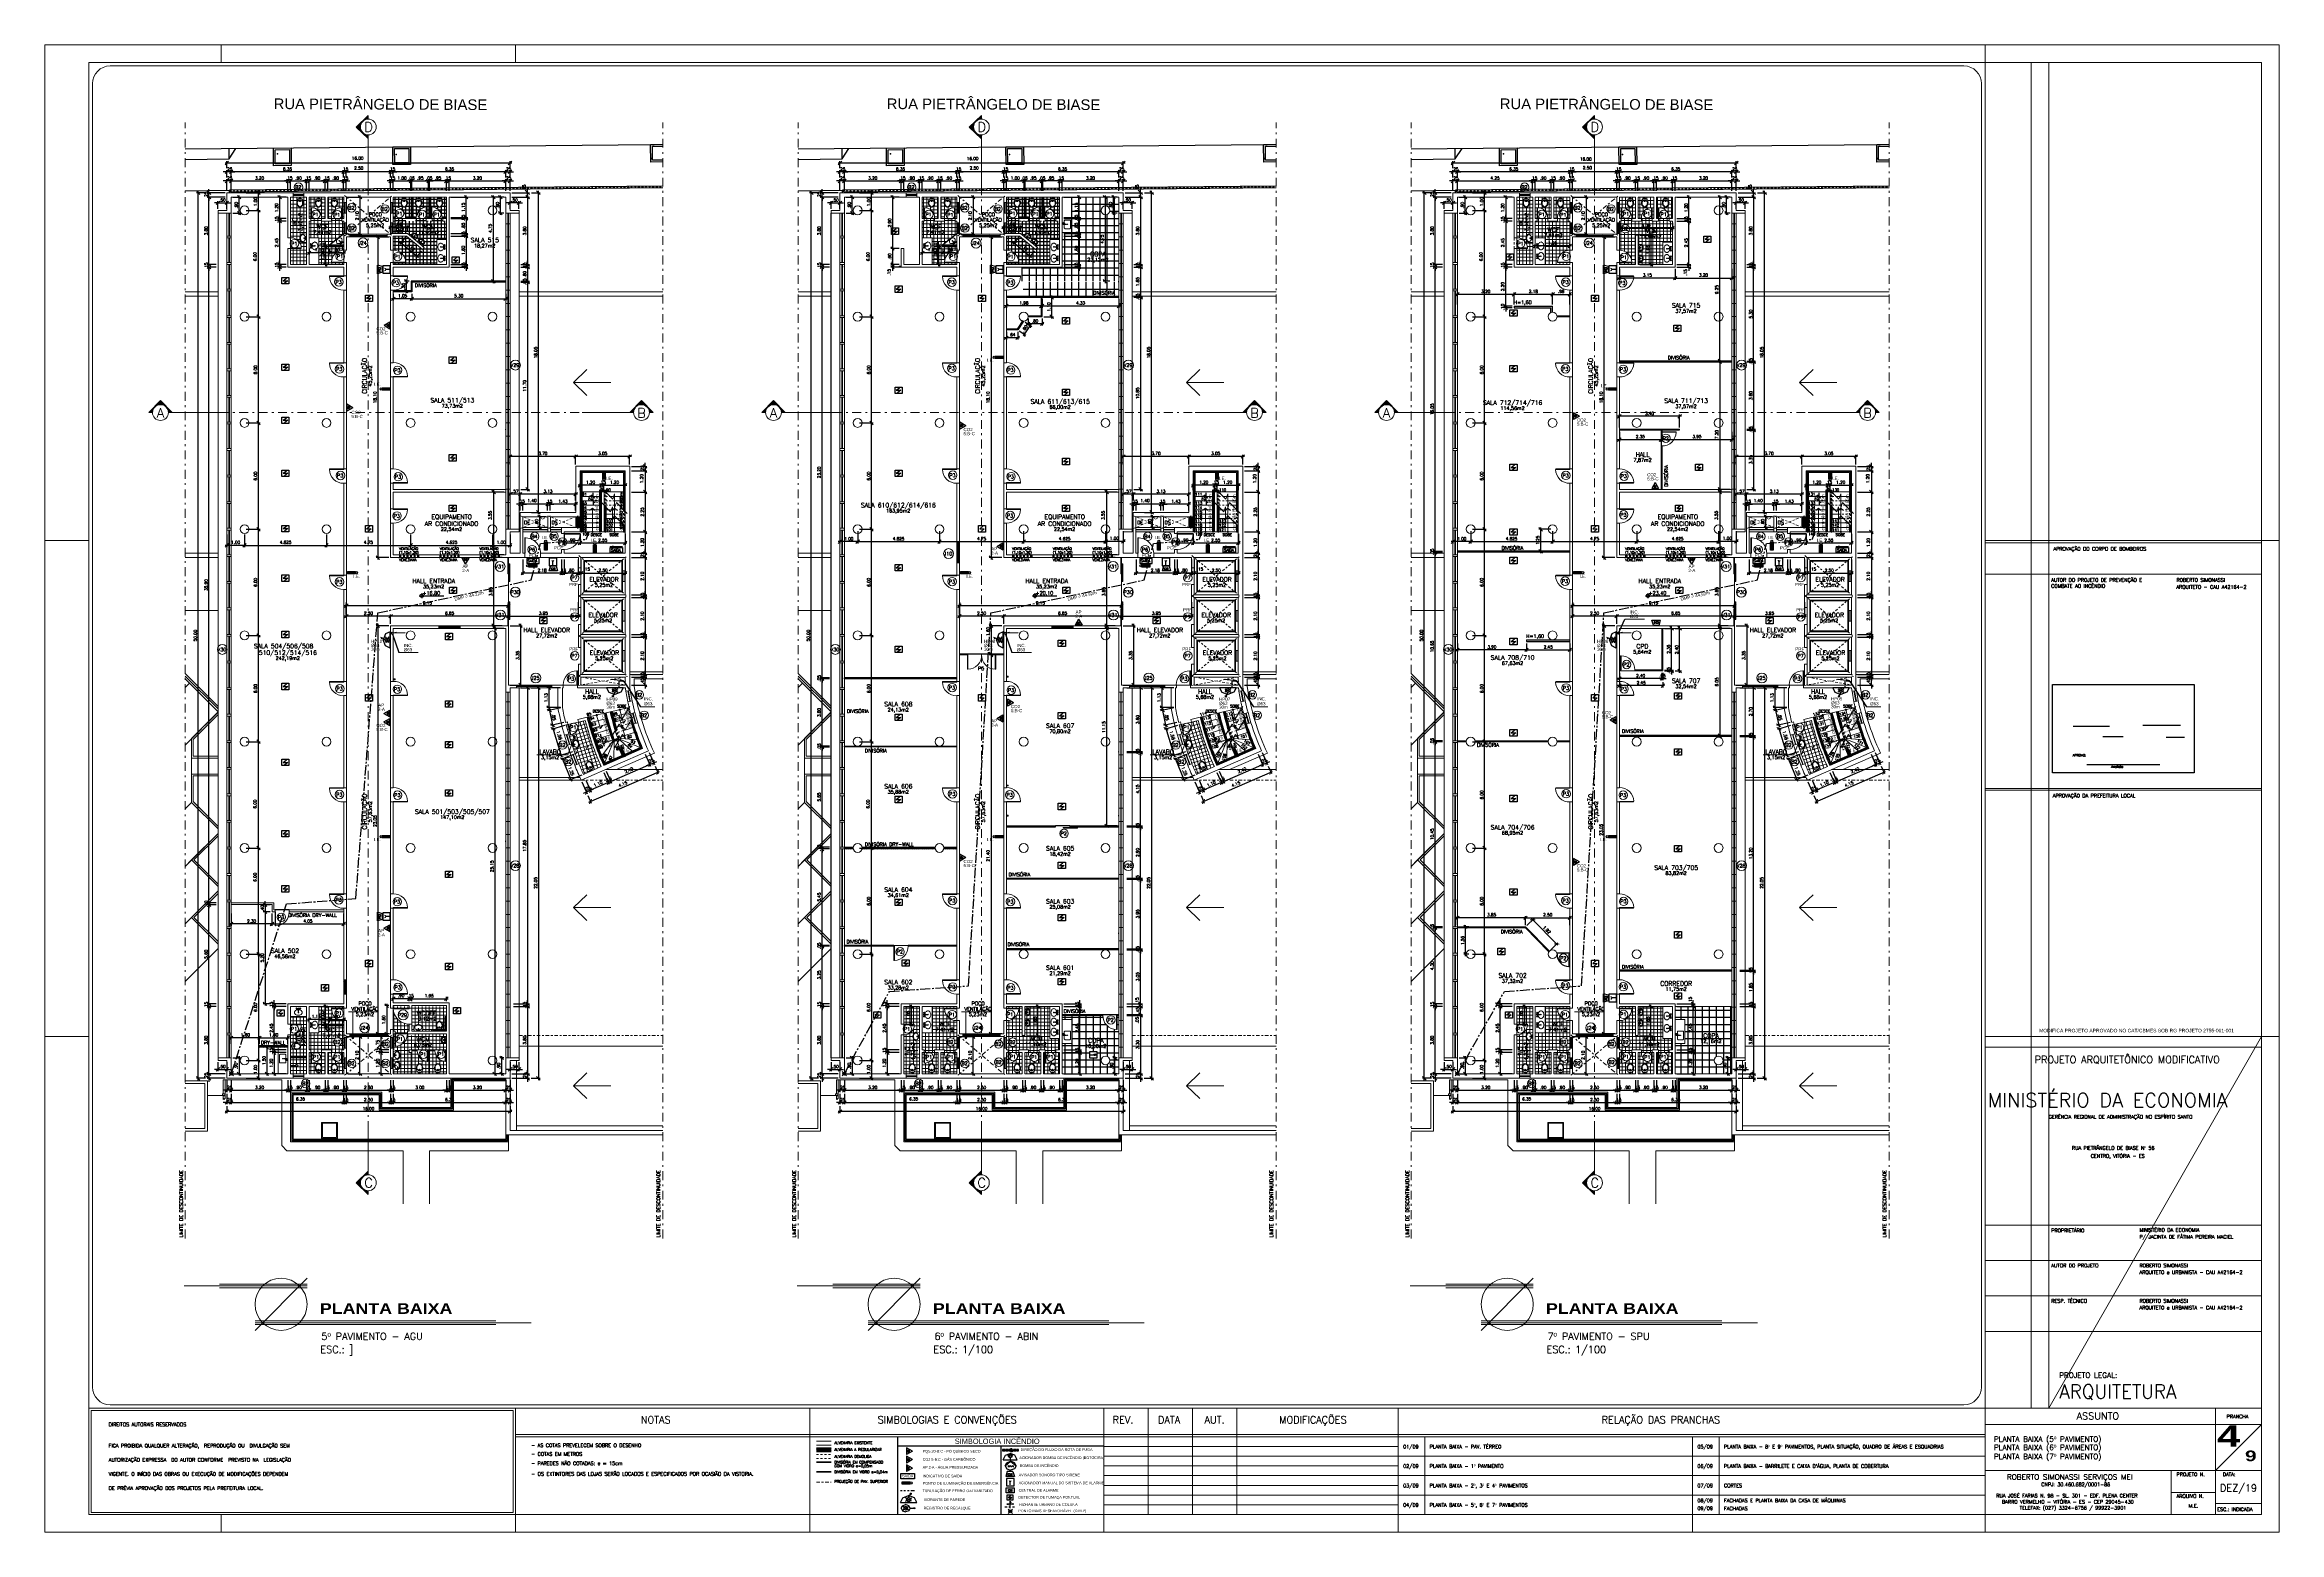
# Model space of a CAD drawing. Header units: millimetres. Extents: x 521 to 1055, y 261 to 520.
# Drawn here: x 520.8 to 647, y 261.3 to 345.3 of the extents above; entities that cross this region are included whole.
import ezdxf
from ezdxf.enums import TextEntityAlignment as Align

# ---------------------------------------------------------------- set-up
doc = ezdxf.new("R2010")
doc.units = ezdxf.units.MM
for name, pattern in [('BORDER', [44.45, 12.7, -6.35, 12.7, -6.35, 0, -6.35]), ('CENTER2', [28.575, 19.05, -3.175, 3.175, -3.175]), ('CONTINU', [0]), ('DASHDOT', [1, 0.5, -0.25, 0, -0.25]), ('DASHDOTX2', [2, 1, -0.5, 0, -0.5]), ('DIVIDE2', [15.875, 6.35, -3.175, 0, -3.175, 0, -3.175]), ('HIDDEN', [9.525, 6.35, -3.175])]:
    doc.linetypes.add(name, pattern=pattern)
doc.layers.add('0.1', color=8, linetype='Continuous', lineweight=13)
for name, color, linetype in [('01', 8, 'Continuous'), ('02', 1, 'Continuous'), ('parede', 5, 'Continuous'), ('PENA_02_VEG', 8, 'Continuous'), ('ppci', 8, 'Continuous'), ('texto', 1, 'Continuous')]:
    doc.layers.add(name, color=color, linetype=linetype)
doc.styles.add('80X50', font='romans.shx')
doc.styles.add('ARCHISTUDIOPADRÃO', font='arial.ttf', dxfattribs={"height": 0.02})
doc.styles.add('ROBERTO', font='swissek.ttf')
doc.styles.add('ROMANS', font='romans')
doc.styles.add('SANSSERIFBOLD', font='sasb____.pfb', dxfattribs={"width": 1.2, "height": 0.6})
doc.styles.get("Standard").update_dxf_attribs({"font": 'romans.shx'})
doc.styles.add('STYLE1', font='sanss___.ttf')
doc.styles.add('tEXTO', font='romans.shx', dxfattribs={"height": 1})
doc.dimstyles.new('Fares Eng - 50', dxfattribs={"dimscale": 2, "dimtxt": 0.085, "dimasz": 0.1, "dimexe": 0.05, "dimexo": 0.05, "dimgap": 0.04, "dimtad": 1, "dimzin": 4, "dimdsep": 46, "dimtxsty": 'ROMANS', "dimblk1": 'OBLIQUE', "dimblk2": 'OBLIQUE', "dimsah": 1, "dimcen": 0.05, "dimdle": 0.05, "dimclrd": 8, "dimclre": 8, "dimclrt": 8, "dimaunit": 1, "dimadec": 0, "dimazin": 0, "dimtfac": 1, "dimtix": 1, "dimtmove": 2, "dimatfit": 0, "dimldrblk": 'OPEN90', "dimfxl": 1, "dimtolj": 1, "dimtzin": 0, "dimarcsym": 0})
pattern_1 = [(0, (-267.85957, -87.282), (0, 0.2), []), (90, (-267.85957, -87.282), (-0.2, 1e-17), [])]
pattern_2 = [(0, (-65.94123, -87.282), (0, 0.2), []), (90, (-65.94123, -87.282), (-0.2, 1e-17), [])]
pattern_3 = [(0, (-65.94123, 711.21097), (0, -0.2), []), (270, (-65.94123, 711.21097), (-0.2, -1e-17), [])]
pattern_4 = [(0, (0, 0), (0, 0.2), []), (90, (0, 0), (-0.2, 1e-17), [])]
pattern_5 = [(0, (-302.48327, -87.282), (0, 0.2), []), (90, (-302.48327, -87.282), (-0.2, 1e-17), [])]
pattern_6 = [(0, (-100.56493, -87.282), (0, 0.2), []), (90, (-100.56493, -87.282), (-0.2, 1e-17), [])]
pattern_7 = [(0, (-100.56493, 711.21097), (0, -0.2), []), (270, (-100.56493, 711.21097), (-0.2, -1e-17), [])]
pattern_8 = [(0, (0, 0), (0, 0.4), []), (90, (0, 0), (-0.4, 2e-17), [])]
pattern_9 = [(0, (-337.10698, -87.282), (0, 0.2), []), (90, (-337.10698, -87.282), (-0.2, 1e-17), [])]
pattern_10 = [(0, (-34.6237, 0), (0, 0.2), []), (90, (-34.6237, 0), (-0.2, 1e-17), [])]

# ---------------------------------------------------------------- blocks, each defined once
blk = doc.blocks.new('TITU-2')
at = {"color": 1}
for p, q in [((0.0147, 0.0147), (-0.0147, -0.0147)), ((-0.0347, 0.0104), (-0.0547, 0.0104)), ((0.0147, 0.0114), (-0.0347, 0.0114)), ((0.0147, 0.0094), (-0.0347, 0.0094)), ((-0.0147, -0.0094), (0.1213, -0.0094)), ((-0.0147, -0.0114), (0.1213, -0.0114)), ((0.1413, -0.0104), (0.1213, -0.0104))]:
    blk.add_line(p, q, dxfattribs=at)
at = {"color": 7}
for p, q in [((0.0147, 0.0104), (-0.0347, 0.0104)), ((-0.0147, -0.0104), (0.1213, -0.0104))]:
    blk.add_line(p, q, dxfattribs=at)
at = {"color": 1}
blk.add_circle((0, 0), 0.0147, dxfattribs=at)
at = {"color": 4}
blk.add_text('ESC.:', height=0.004, dxfattribs=at).set_placement((0.0222, -0.0275))
at = {"color": 8, "style": 'SANSSERIFBOLD', "width": 1.2}
blk.add_attdef('FACHADA', (0.0219, -0.0054), '', height=0.006, dxfattribs=at)
at = {"color": 4}
for tag, p in [('FACHADA', (0.0228, -0.0201)), ('0/0', (0.0383, -0.0275))]:
    blk.add_attdef(tag, p, '', height=0.004, dxfattribs=at)
blk = doc.blocks.new('P90')
for points in [[(0.075, 0.93), (0.075, 0.9), (-0.075, 0.9), (-0.075, 0.93)], [(0.075, -0.03), (0.075, 0), (-0.075, 0), (-0.075, -0.03)]]:
    blk.add_lwpolyline(points)
blk.add_lwpolyline([(0.975, 0.87), (0.075, 0.87), (0.075, 0.9), (0.975, 0.9)], close=True)
at = {"color": 8}
blk.add_arc((0.075, 0.9), 0.9, 270, 0, dxfattribs=at)
blk = doc.blocks.new('ÁREA')
for p in [(0, 0), (0.00005, 0.00376)]:
    blk.add_attdef('COMPARTIMENTO', text='', height=0.0025).set_placement(p, align=Align.CENTER)
at = {"color": 1}
for p in [(-0.0001, -0.00752), (-0.00005, -0.00376)]:
    blk.add_attdef('ÁREA', text='', height=0.002, dxfattribs=at).set_placement(p, align=Align.CENTER)
blk = doc.blocks.new('_OBLIQUE')
at = {"color": 0, "linetype": 'ByBlock'}
blk.add_line((-0.5, -0.5), (0.5, 0.5), dxfattribs=at)
blk = doc.blocks.new('*D1578')
at = {"layer": '0.1', "color": 8, "linetype": 'CONTINU', "lineweight": -2, "transparency": 16777216}
for p, q in [((620.31, 316.26), (620.31, 315.38)), ((622.81, 316.26), (622.81, 315.38)), ((620.21, 315.48), (622.91, 315.48))]:
    blk.add_line(p, q, dxfattribs=at)
at = {"layer": 'DEFPOINTS', "color": 0, "linetype": 'CONTINU', "lineweight": -2, "transparency": 16777216}
for p in [(620.31, 316.36), (622.81, 316.36), (622.81, 315.48)]:
    blk.add_point(p, dxfattribs=at)
at = {"layer": '0.1', "color": 8, "linetype": 'CONTINU', "lineweight": -2, "transparency": 16777216, "xscale": 0.2, "yscale": 0.2, "zscale": 0.2, "rotation": 180}
blk.add_blockref('_OBLIQUE', (620.31, 315.48), dxfattribs=at)
at = {"layer": '0.1', "color": 8, "linetype": 'CONTINU', "lineweight": -2, "transparency": 16777216, "xscale": 0.2, "yscale": 0.2, "zscale": 0.2}
blk.add_blockref('_OBLIQUE', (622.81, 315.48), dxfattribs=at)
at = {"layer": '0.1', "color": 8, "linetype": 'CONTINU', "transparency": 16777216, "insert": (621.56, 315.64), "char_height": 0.17, "attachment_point": 5, "style": 'ROMANS'}
blk.add_mtext('\\A1;2.50', dxfattribs=at)
blk = doc.blocks.new('_Open90')
at = {"color": 0, "linetype": 'ByBlock', "lineweight": -2}
for p, q in [((0, 0), (-1, 0)), ((-0.5, 0.5), (0, 0)), ((0, 0), (-0.5, -0.5))]:
    blk.add_line(p, q, dxfattribs=at)
blk = doc.blocks.new('*D1579')
at = {"layer": '0.1', "color": 8, "linetype": 'CONTINU', "lineweight": -2, "transparency": 16777216}
for p, q in [((620.16, 315.98), (620.16, 315.38)), ((620.31, 315.98), (620.31, 315.38)), ((620.16, 315.48), (619.96, 315.48)), ((620.16, 315.48), (620.31, 315.48)), ((620.31, 315.48), (620.51, 315.48))]:
    blk.add_line(p, q, dxfattribs=at)
at = {"layer": 'DEFPOINTS', "color": 0, "linetype": 'CONTINU', "lineweight": -2, "transparency": 16777216}
for p in [(620.16, 316.08), (620.31, 316.08), (620.31, 315.48)]:
    blk.add_point(p, dxfattribs=at)
at = {"layer": '0.1', "color": 8, "linetype": 'CONTINU', "lineweight": -2, "transparency": 16777216, "xscale": 0.2, "yscale": 0.2, "zscale": 0.2}
blk.add_blockref('_OBLIQUE', (620.16, 315.48), dxfattribs=at)
at = {"layer": '0.1', "color": 8, "linetype": 'CONTINU', "lineweight": -2, "transparency": 16777216, "xscale": 0.2, "yscale": 0.2, "zscale": 0.2, "rotation": 180}
blk.add_blockref('_OBLIQUE', (620.31, 315.48), dxfattribs=at)
at = {"layer": '0.1', "color": 8, "linetype": 'CONTINU', "transparency": 16777216, "insert": (620.64, 315.71), "char_height": 0.17, "attachment_point": 5, "style": 'ROMANS'}
blk.add_mtext('\\A1;.15', dxfattribs=at)
blk = doc.blocks.new('*D1250')
at = {"layer": '0.1', "color": 8, "linetype": 'CONTINU', "lineweight": -2, "transparency": 16777216}
for p, q in [((623.16, 321.51), (624.04, 321.51)), ((623.16, 321.26), (624.04, 321.26)), ((623.94, 321.51), (623.94, 321.71)), ((623.94, 321.51), (623.94, 321.26)), ((623.94, 321.26), (623.94, 321.06))]:
    blk.add_line(p, q, dxfattribs=at)
at = {"layer": 'DEFPOINTS', "color": 0, "linetype": 'CONTINU', "lineweight": -2, "transparency": 16777216}
for p in [(623.06, 321.51), (623.06, 321.26), (623.94, 321.26)]:
    blk.add_point(p, dxfattribs=at)
at = {"layer": '0.1', "color": 8, "linetype": 'CONTINU', "lineweight": -2, "transparency": 16777216, "xscale": 0.2, "yscale": 0.2, "zscale": 0.2}
for p, rotation in [((623.94, 321.51), 270), ((623.94, 321.26), 90)]:
    blk.add_blockref('_OBLIQUE', p, dxfattribs=dict(at, rotation=rotation))
at = {"layer": '0.1', "color": 8, "linetype": 'CONTINU', "transparency": 16777216, "insert": (623.77, 321.39), "char_height": 0.17, "attachment_point": 5, "rotation": 90, "style": 'ROMANS'}
blk.add_mtext('\\A1;.25', dxfattribs=at)
blk = doc.blocks.new('*D1251')
at = {"layer": '0.1', "color": 8, "linetype": 'CONTINU', "lineweight": -2, "transparency": 16777216}
for p, q in [((623.16, 321.26), (624.04, 321.26)), ((623.94, 321.36), (623.94, 319.96)), ((623.16, 320.06), (624.04, 320.06))]:
    blk.add_line(p, q, dxfattribs=at)
at = {"layer": 'DEFPOINTS', "color": 0, "linetype": 'CONTINU', "lineweight": -2, "transparency": 16777216}
for p in [(623.06, 321.26), (623.06, 320.06), (623.94, 320.06)]:
    blk.add_point(p, dxfattribs=at)
at = {"layer": '0.1', "color": 8, "linetype": 'CONTINU', "lineweight": -2, "transparency": 16777216, "xscale": 0.2, "yscale": 0.2, "zscale": 0.2}
for p, rotation in [((623.94, 321.26), 90), ((623.94, 320.06), 270)]:
    blk.add_blockref('_OBLIQUE', p, dxfattribs=dict(at, rotation=rotation))
at = {"layer": '0.1', "color": 8, "linetype": 'CONTINU', "transparency": 16777216, "insert": (623.74, 320.82), "char_height": 0.17, "attachment_point": 5, "rotation": 90, "style": 'ROMANS'}
blk.add_mtext('\\A1;1.20', dxfattribs=at)
blk = doc.blocks.new('*D1252')
at = {"layer": '0.1', "color": 8, "linetype": 'CONTINU', "lineweight": -2, "transparency": 16777216}
for p, q in [((623.16, 320.06), (624.04, 320.06)), ((623.94, 320.16), (623.94, 317.71)), ((623.16, 317.81), (624.04, 317.81))]:
    blk.add_line(p, q, dxfattribs=at)
at = {"layer": 'DEFPOINTS', "color": 0, "linetype": 'CONTINU', "lineweight": -2, "transparency": 16777216}
for p in [(623.06, 320.06), (623.06, 317.81), (623.94, 317.81)]:
    blk.add_point(p, dxfattribs=at)
at = {"layer": '0.1', "color": 8, "linetype": 'CONTINU', "lineweight": -2, "transparency": 16777216, "xscale": 0.2, "yscale": 0.2, "zscale": 0.2}
for p, rotation in [((623.94, 320.06), 90), ((623.94, 317.81), 270)]:
    blk.add_blockref('_OBLIQUE', p, dxfattribs=dict(at, rotation=rotation))
at = {"layer": '0.1', "color": 8, "linetype": 'CONTINU', "transparency": 16777216, "insert": (623.77, 318.94), "char_height": 0.17, "attachment_point": 5, "rotation": 90, "style": 'ROMANS'}
blk.add_mtext('\\A1;2.25', dxfattribs=at)
blk = doc.blocks.new('*D1253')
at = {"layer": '0.1', "color": 8, "linetype": 'CONTINU', "lineweight": -2, "transparency": 16777216}
for p, q in [((623.16, 317.81), (624.04, 317.81)), ((623.94, 317.91), (623.94, 316.51)), ((623.16, 316.61), (624.04, 316.61))]:
    blk.add_line(p, q, dxfattribs=at)
at = {"layer": 'DEFPOINTS', "color": 0, "linetype": 'CONTINU', "lineweight": -2, "transparency": 16777216}
for p in [(623.06, 317.81), (623.06, 316.61), (623.94, 316.61)]:
    blk.add_point(p, dxfattribs=at)
at = {"layer": '0.1', "color": 8, "linetype": 'CONTINU', "lineweight": -2, "transparency": 16777216, "xscale": 0.2, "yscale": 0.2, "zscale": 0.2}
for p, rotation in [((623.94, 317.81), 90), ((623.94, 316.61), 270)]:
    blk.add_blockref('_OBLIQUE', p, dxfattribs=dict(at, rotation=rotation))
at = {"layer": '0.1', "color": 8, "linetype": 'CONTINU', "transparency": 16777216, "insert": (623.77, 317.21), "char_height": 0.17, "attachment_point": 5, "rotation": 90, "style": 'ROMANS'}
blk.add_mtext('\\A1;1.20', dxfattribs=at)
blk = doc.blocks.new('*D1254')
at = {"layer": '0.1', "color": 8, "linetype": 'CONTINU', "lineweight": -2, "transparency": 16777216}
for p, q in [((623.94, 316.61), (623.94, 316.81)), ((623.16, 316.61), (624.04, 316.61)), ((623.16, 316.36), (624.04, 316.36)), ((623.94, 316.61), (623.94, 316.36)), ((623.94, 316.36), (623.94, 316.16))]:
    blk.add_line(p, q, dxfattribs=at)
at = {"layer": 'DEFPOINTS', "color": 0, "linetype": 'CONTINU', "lineweight": -2, "transparency": 16777216}
for p in [(623.06, 316.61), (623.06, 316.36), (623.94, 316.36)]:
    blk.add_point(p, dxfattribs=at)
at = {"layer": '0.1', "color": 8, "linetype": 'CONTINU', "lineweight": -2, "transparency": 16777216, "xscale": 0.2, "yscale": 0.2, "zscale": 0.2}
for p, rotation in [((623.94, 316.61), 270), ((623.94, 316.36), 90)]:
    blk.add_blockref('_OBLIQUE', p, dxfattribs=dict(at, rotation=rotation))
at = {"layer": '0.1', "color": 8, "linetype": 'CONTINU', "transparency": 16777216, "insert": (623.77, 316.49), "char_height": 0.17, "attachment_point": 5, "rotation": 90, "style": 'ROMANS'}
blk.add_mtext('\\A1;.25', dxfattribs=at)
blk = doc.blocks.new('*D1255')
at = {"layer": '0.1', "color": 8, "linetype": 'CONTINU', "lineweight": -2, "transparency": 16777216}
for p, q in [((623.16, 316.36), (624.04, 316.36)), ((623.94, 316.46), (623.94, 314.16)), ((623.16, 314.26), (624.04, 314.26))]:
    blk.add_line(p, q, dxfattribs=at)
at = {"layer": 'DEFPOINTS', "color": 0, "linetype": 'CONTINU', "lineweight": -2, "transparency": 16777216}
for p in [(623.06, 316.36), (623.06, 314.26), (623.94, 314.26)]:
    blk.add_point(p, dxfattribs=at)
at = {"layer": '0.1', "color": 8, "linetype": 'CONTINU', "lineweight": -2, "transparency": 16777216, "xscale": 0.2, "yscale": 0.2, "zscale": 0.2}
for p, rotation in [((623.94, 316.36), 90), ((623.94, 314.26), 270)]:
    blk.add_blockref('_OBLIQUE', p, dxfattribs=dict(at, rotation=rotation))
at = {"layer": '0.1', "color": 8, "linetype": 'CONTINU', "transparency": 16777216, "insert": (623.77, 315.31), "char_height": 0.17, "attachment_point": 5, "rotation": 90, "style": 'ROMANS'}
blk.add_mtext('\\A1;2.10', dxfattribs=at)
blk = doc.blocks.new('*D1256')
at = {"layer": '0.1', "color": 8, "linetype": 'CONTINU', "lineweight": -2, "transparency": 16777216}
for p, q in [((623.16, 314.26), (624.04, 314.26)), ((623.94, 314.26), (623.94, 314.46)), ((623.94, 314.26), (623.94, 314.11)), ((623.16, 314.11), (624.04, 314.11)), ((623.94, 314.11), (623.94, 313.91))]:
    blk.add_line(p, q, dxfattribs=at)
at = {"layer": 'DEFPOINTS', "color": 0, "linetype": 'CONTINU', "lineweight": -2, "transparency": 16777216}
for p in [(623.06, 314.26), (623.06, 314.11), (623.94, 314.11)]:
    blk.add_point(p, dxfattribs=at)
at = {"layer": '0.1', "color": 8, "linetype": 'CONTINU', "lineweight": -2, "transparency": 16777216, "xscale": 0.2, "yscale": 0.2, "zscale": 0.2}
for p, rotation in [((623.94, 314.26), 270), ((623.94, 314.11), 90)]:
    blk.add_blockref('_OBLIQUE', p, dxfattribs=dict(at, rotation=rotation))
at = {"layer": '0.1', "color": 8, "linetype": 'CONTINU', "transparency": 16777216, "insert": (623.77, 314.19), "char_height": 0.17, "attachment_point": 5, "rotation": 90, "style": 'ROMANS'}
blk.add_mtext('\\A1;.15', dxfattribs=at)
blk = doc.blocks.new('*D1257')
at = {"layer": '0.1', "color": 8, "linetype": 'CONTINU', "lineweight": -2, "transparency": 16777216}
for p, q in [((623.16, 314.11), (624.04, 314.11)), ((623.94, 314.21), (623.94, 311.91)), ((623.16, 312.01), (624.04, 312.01))]:
    blk.add_line(p, q, dxfattribs=at)
at = {"layer": 'DEFPOINTS', "color": 0, "linetype": 'CONTINU', "lineweight": -2, "transparency": 16777216}
for p in [(623.06, 314.11), (623.06, 312.01), (623.94, 312.01)]:
    blk.add_point(p, dxfattribs=at)
at = {"layer": '0.1', "color": 8, "linetype": 'CONTINU', "lineweight": -2, "transparency": 16777216, "xscale": 0.2, "yscale": 0.2, "zscale": 0.2}
for p, rotation in [((623.94, 314.11), 90), ((623.94, 312.01), 270)]:
    blk.add_blockref('_OBLIQUE', p, dxfattribs=dict(at, rotation=rotation))
at = {"layer": '0.1', "color": 8, "linetype": 'CONTINU', "transparency": 16777216, "insert": (623.77, 313.06), "char_height": 0.17, "attachment_point": 5, "rotation": 90, "style": 'ROMANS'}
blk.add_mtext('\\A1;2.10', dxfattribs=at)
blk = doc.blocks.new('*D1258')
at = {"layer": '0.1', "color": 8, "linetype": 'CONTINU', "lineweight": -2, "transparency": 16777216}
for p, q in [((623.16, 312.01), (624.04, 312.01)), ((623.16, 311.86), (624.04, 311.86)), ((623.94, 312.01), (623.94, 312.21)), ((623.94, 312.01), (623.94, 311.86)), ((623.94, 311.86), (623.94, 311.66))]:
    blk.add_line(p, q, dxfattribs=at)
at = {"layer": 'DEFPOINTS', "color": 0, "linetype": 'CONTINU', "lineweight": -2, "transparency": 16777216}
for p in [(623.06, 312.01), (623.06, 311.86), (623.94, 311.86)]:
    blk.add_point(p, dxfattribs=at)
at = {"layer": '0.1', "color": 8, "linetype": 'CONTINU', "lineweight": -2, "transparency": 16777216, "xscale": 0.2, "yscale": 0.2, "zscale": 0.2}
for p, rotation in [((623.94, 312.01), 270), ((623.94, 311.86), 90)]:
    blk.add_blockref('_OBLIQUE', p, dxfattribs=dict(at, rotation=rotation))
at = {"layer": '0.1', "color": 8, "linetype": 'CONTINU', "transparency": 16777216, "insert": (623.77, 311.94), "char_height": 0.17, "attachment_point": 5, "rotation": 90, "style": 'ROMANS'}
blk.add_mtext('\\A1;.15', dxfattribs=at)
blk = doc.blocks.new('*D1580')
at = {"layer": '0.1', "color": 8, "linetype": 'CONTINU', "lineweight": -2, "transparency": 16777216}
for p, q in [((623.16, 311.86), (624.04, 311.86)), ((623.94, 311.96), (623.94, 309.66)), ((623.16, 309.76), (624.04, 309.76))]:
    blk.add_line(p, q, dxfattribs=at)
at = {"layer": 'DEFPOINTS', "color": 0, "linetype": 'CONTINU', "lineweight": -2, "transparency": 16777216}
for p in [(623.06, 311.86), (623.06, 309.76), (623.94, 309.76)]:
    blk.add_point(p, dxfattribs=at)
at = {"layer": '0.1', "color": 8, "linetype": 'CONTINU', "lineweight": -2, "transparency": 16777216, "xscale": 0.2, "yscale": 0.2, "zscale": 0.2}
for p, rotation in [((623.94, 311.86), 90), ((623.94, 309.76), 270)]:
    blk.add_blockref('_OBLIQUE', p, dxfattribs=dict(at, rotation=rotation))
at = {"layer": '0.1', "color": 8, "linetype": 'CONTINU', "transparency": 16777216, "insert": (623.77, 310.81), "char_height": 0.17, "attachment_point": 5, "rotation": 90, "style": 'ROMANS'}
blk.add_mtext('\\A1;2.10', dxfattribs=at)
blk = doc.blocks.new('*D1259')
at = {"layer": '0.1', "color": 8, "linetype": 'CONTINU', "lineweight": -2, "transparency": 16777216}
for p, q in [((621.47, 306.19), (621.41, 306.38)), ((621.56, 305.91), (621.47, 306.19)), ((621.55, 306.22), (621.57, 306.22)), ((621.56, 305.91), (621.62, 305.72)), ((621.64, 305.94), (621.66, 305.94))]:
    blk.add_line(p, q, dxfattribs=at)
at = {"layer": 'DEFPOINTS', "color": 0, "linetype": 'CONTINU', "lineweight": -2, "transparency": 16777216}
for p in [(621.46, 306.19), (621.47, 306.19), (621.55, 305.91)]:
    blk.add_point(p, dxfattribs=at)
at = {"layer": '0.1', "color": 8, "linetype": 'CONTINU', "lineweight": -2, "transparency": 16777216, "xscale": 0.2, "yscale": 0.2, "zscale": 0.2}
for p, rotation in [((621.47, 306.19), 287.8981106747853), ((621.56, 305.91), 107.8981106747853)]:
    blk.add_blockref('_OBLIQUE', p, dxfattribs=dict(at, rotation=rotation))
at = {"layer": '0.1', "color": 8, "linetype": 'CONTINU', "transparency": 16777216, "insert": (621.67, 306.1), "char_height": 0.17, "attachment_point": 5, "rotation": 287.8981, "style": 'ROMANS'}
blk.add_mtext('\\A1;.29', dxfattribs=at)
blk = doc.blocks.new('P60')
at = {"color": 252}
blk.add_lwpolyline([(-0.6, 0.06), (0, 0.06), (0, 0.03), (-0.6, 0.03)], close=True, dxfattribs=at)
at = {"color": 8}
blk.add_arc((-0.03, 0.06), 0.571, 87.1025, 180, dxfattribs=at)
blk = doc.blocks.new('P80')
blk.add_lwpolyline([(-0.8, 0.06), (0, 0.06), (0, 0.03), (-0.8, 0.03)], close=True)
for points in [[(0, 0.86), (0, 0.83), (0.15, 0.83), (0.15, 0.86)], [(0, 0), (0, 0.03), (0.15, 0.03), (0.15, 0)]]:
    blk.add_lwpolyline(points)
at = {"color": 8}
blk.add_arc((-0.03, 0.06), 0.775, 88.1408, 179.6698, dxfattribs=at)
blk = doc.blocks.new('Cuba')
blk.add_lwpolyline([(-0.02, 0.16, 0.059592), (-0.09, 0.15, 0.084248), (-0.16, 0.11, 0.106469), (-0.2, 0.06, 0.130159), (-0.22, 0, 0.130159), (-0.2, -0.06, 0.106469), (-0.16, -0.11, 0.084248), (-0.09, -0.15, 0.073281), (0, -0.16, 0.073281), (0.09, -0.15, 0.084248), (0.16, -0.11, 0.106469), (0.2, -0.06, 0.130159), (0.22, 0, 0.130159), (0.2, 0.06, 0.106469), (0.16, 0.11, 0.084248), (0.09, 0.15, 0.058268), (0.02, 0.16, 0.073281)], format="xyb")
blk.add_lwpolyline([(0, 0.05), (-0.01, 0.05, -0.389688), (-0.01, 0.05, -0.017234), (-0.02, 0.25, -0.418769), (-0.02, 0.25), (0, 0.25), (0.02, 0.25, -0.418769), (0.02, 0.25, -0.017234), (0.01, 0.05, -0.389688), (0.01, 0.05)], format="xyb", close=True)
for centre, radius in [((-0.1, 0.22), 0.035), ((0, 0), 0.0175), ((0.1, 0.22), 0.035)]:
    blk.add_circle(centre, radius)
at = {"color": 8}
for centre, radius in [((-0.1, 0.22), 0.024), ((-0.1, 0.22), 0.025), ((0.1, 0.22), 0.024), ((0.1, 0.22), 0.025)]:
    blk.add_circle(centre, radius, dxfattribs=at)
blk = doc.blocks.new('Vaso')
for points in [[(0.03, -0.05), (0.03, 0), (-0.03, 0), (-0.03, -0.05)], [(0.05, -0.09), (0.05, -0.05), (-0.05, -0.05), (-0.05, -0.09)]]:
    blk.add_lwpolyline(points)
for points in [[(0.18, -0.31, -0.071776), (0.17, -0.41, -0.083144), (0.13, -0.49, -0.106699), (0.07, -0.55, -0.132564), (0, -0.57, -0.132564), (-0.07, -0.55, -0.106699), (-0.13, -0.49, -0.083144), (-0.17, -0.41, -0.071776), (-0.19, -0.31, -0.071776), (-0.17, -0.21, -0.083144), (-0.13, -0.13, -0.060171), (-0.1, -0.09), (0.1, -0.09, -0.060171), (0.13, -0.13, -0.083144), (0.17, -0.21, -0.071776)], [(-0.09, -0.5, 0.2474), (0, -0.54, 0.2474), (0.09, -0.5, 0.197858), (0.15, -0.32, 0.418329), (0, -0.17, 0.418329), (-0.15, -0.32, 0.197858)]]:
    blk.add_lwpolyline(points, format="xyb", close=True)
blk.add_circle((0, -0.22), 0.0352)
blk = doc.blocks.new('P70')
blk.add_lwpolyline([(-0.7, 0.06), (0, 0.06), (0, 0.03), (-0.7, 0.03)], close=True)
for points in [[(0, 0.76), (0, 0.73), (0.15, 0.73), (0.15, 0.76)], [(0, 0), (0, 0.03), (0.15, 0.03), (0.15, 0)]]:
    blk.add_lwpolyline(points)
at = {"color": 8}
blk.add_arc((0, 0.03), 0.701, 90, 177.4911, dxfattribs=at)
blk = doc.blocks.new('*D1581')
at = {"layer": '0.1', "color": 8, "linetype": 'CONTINU', "lineweight": -2, "transparency": 16777216}
for p, q in [((621.56, 320.44), (620.16, 320.44)), ((620.26, 320.16), (620.26, 320.54)), ((621.46, 320.16), (621.46, 320.54))]:
    blk.add_line(p, q, dxfattribs=at)
at = {"layer": 'DEFPOINTS', "color": 0, "linetype": 'CONTINU', "lineweight": -2, "transparency": 16777216}
for p in [(620.26, 320.44), (620.26, 320.06), (621.46, 320.06)]:
    blk.add_point(p, dxfattribs=at)
at = {"layer": '0.1', "color": 8, "linetype": 'CONTINU', "lineweight": -2, "transparency": 16777216, "xscale": 0.2, "yscale": 0.2, "zscale": 0.2, "rotation": 180}
blk.add_blockref('_OBLIQUE', (620.26, 320.44), dxfattribs=at)
at = {"layer": '0.1', "color": 8, "linetype": 'CONTINU', "lineweight": -2, "transparency": 16777216, "xscale": 0.2, "yscale": 0.2, "zscale": 0.2}
blk.add_blockref('_OBLIQUE', (621.46, 320.44), dxfattribs=at)
at = {"layer": '0.1', "color": 8, "linetype": 'CONTINU', "transparency": 16777216, "insert": (620.86, 320.61), "char_height": 0.17, "attachment_point": 5, "style": 'ROMANS'}
blk.add_mtext('\\A1;1.20', dxfattribs=at)
blk = doc.blocks.new('*D1582')
at = {"layer": '0.1', "color": 8, "linetype": 'CONTINU', "lineweight": -2, "transparency": 16777216}
for p, q in [((621.46, 320.44), (621.26, 320.44)), ((621.46, 320.16), (621.46, 320.54)), ((621.61, 320.44), (621.46, 320.44)), ((621.61, 320.16), (621.61, 320.54)), ((621.61, 320.44), (621.81, 320.44))]:
    blk.add_line(p, q, dxfattribs=at)
at = {"layer": 'DEFPOINTS', "color": 0, "linetype": 'CONTINU', "lineweight": -2, "transparency": 16777216}
for p in [(621.46, 320.44), (621.46, 320.06), (621.61, 320.06)]:
    blk.add_point(p, dxfattribs=at)
at = {"layer": '0.1', "color": 8, "linetype": 'CONTINU', "lineweight": -2, "transparency": 16777216, "xscale": 0.2, "yscale": 0.2, "zscale": 0.2}
blk.add_blockref('_OBLIQUE', (621.46, 320.44), dxfattribs=at)
at = {"layer": '0.1', "color": 8, "linetype": 'CONTINU', "lineweight": -2, "transparency": 16777216, "xscale": 0.2, "yscale": 0.2, "zscale": 0.2, "rotation": 180}
blk.add_blockref('_OBLIQUE', (621.61, 320.44), dxfattribs=at)
at = {"layer": '0.1', "color": 8, "linetype": 'CONTINU', "transparency": 16777216, "insert": (621.54, 320.61), "char_height": 0.17, "attachment_point": 5, "style": 'ROMANS'}
blk.add_mtext('\\A1;.15', dxfattribs=at)
blk = doc.blocks.new('*D1583')
at = {"layer": '0.1', "color": 8, "linetype": 'CONTINU', "lineweight": -2, "transparency": 16777216}
for p, q in [((621.51, 320.44), (622.91, 320.44)), ((621.61, 320.16), (621.61, 320.54)), ((622.81, 320.16), (622.81, 320.54))]:
    blk.add_line(p, q, dxfattribs=at)
at = {"layer": 'DEFPOINTS', "color": 0, "linetype": 'CONTINU', "lineweight": -2, "transparency": 16777216}
for p in [(621.61, 320.06), (622.81, 320.44), (622.81, 320.06)]:
    blk.add_point(p, dxfattribs=at)
at = {"layer": '0.1', "color": 8, "linetype": 'CONTINU', "lineweight": -2, "transparency": 16777216, "xscale": 0.2, "yscale": 0.2, "zscale": 0.2, "rotation": 180}
blk.add_blockref('_OBLIQUE', (621.61, 320.44), dxfattribs=at)
at = {"layer": '0.1', "color": 8, "linetype": 'CONTINU', "lineweight": -2, "transparency": 16777216, "xscale": 0.2, "yscale": 0.2, "zscale": 0.2}
blk.add_blockref('_OBLIQUE', (622.81, 320.44), dxfattribs=at)
at = {"layer": '0.1', "color": 8, "linetype": 'CONTINU', "transparency": 16777216, "insert": (622.21, 320.61), "char_height": 0.17, "attachment_point": 5, "style": 'ROMANS'}
blk.add_mtext('\\A1;1.20', dxfattribs=at)
blk = doc.blocks.new('*D1260')
at = {"layer": '0.1', "color": 8, "lineweight": -2, "transparency": 16777216}
for p, q in [((621, 319.81), (620.89, 319.81)), ((621, 319.56), (620.89, 319.56)), ((620.99, 319.81), (620.99, 320.01)), ((620.99, 319.56), (620.99, 319.81)), ((620.99, 319.56), (620.99, 319.36))]:
    blk.add_line(p, q, dxfattribs=at)
at = {"layer": 'DEFPOINTS', "color": 0, "lineweight": -2, "transparency": 16777216}
for p in [(620.99, 319.81), (621.1, 319.81), (621.1, 319.56)]:
    blk.add_point(p, dxfattribs=at)
at = {"layer": '0.1', "color": 8, "lineweight": -2, "transparency": 16777216, "xscale": 0.2, "yscale": 0.2, "zscale": 0.2}
for p, rotation in [((620.99, 319.81), 270), ((620.99, 319.56), 90)]:
    blk.add_blockref('_OBLIQUE', p, dxfattribs=dict(at, rotation=rotation))
at = {"layer": '0.1', "color": 8, "transparency": 16777216, "insert": (620.83, 319.69), "char_height": 0.17, "attachment_point": 5, "rotation": 90, "style": 'ROMANS'}
blk.add_mtext('\\A1;.25', dxfattribs=at)
blk = doc.blocks.new('*D1584')
at = {"layer": '0.1', "color": 8, "linetype": 'CONTINU', "lineweight": -2, "transparency": 16777216}
for p, q in [((622.91, 317.18), (620.16, 317.18)), ((620.26, 317.71), (620.26, 317.08)), ((622.81, 317.71), (622.81, 317.08))]:
    blk.add_line(p, q, dxfattribs=at)
at = {"layer": 'DEFPOINTS', "color": 0, "linetype": 'CONTINU', "lineweight": -2, "transparency": 16777216}
for p in [(620.26, 317.81), (620.26, 317.18), (622.81, 317.81)]:
    blk.add_point(p, dxfattribs=at)
at = {"layer": '0.1', "color": 8, "linetype": 'CONTINU', "lineweight": -2, "transparency": 16777216, "xscale": 0.2, "yscale": 0.2, "zscale": 0.2, "rotation": 180}
blk.add_blockref('_OBLIQUE', (620.26, 317.18), dxfattribs=at)
at = {"layer": '0.1', "color": 8, "linetype": 'CONTINU', "lineweight": -2, "transparency": 16777216, "xscale": 0.2, "yscale": 0.2, "zscale": 0.2}
blk.add_blockref('_OBLIQUE', (622.81, 317.18), dxfattribs=at)
at = {"layer": '0.1', "color": 8, "linetype": 'CONTINU', "transparency": 16777216, "insert": (621.54, 317.34), "char_height": 0.17, "attachment_point": 5, "style": 'ROMANS'}
blk.add_mtext('\\A1;2.55', dxfattribs=at)
blk = doc.blocks.new('*D1585')
at = {"layer": '0.1', "color": 8, "linetype": 'CONTINU', "lineweight": -2, "transparency": 16777216}
for p, q in [((620.36, 317.18), (619.26, 317.18)), ((619.36, 317.71), (619.36, 317.08)), ((620.26, 317.71), (620.26, 317.08))]:
    blk.add_line(p, q, dxfattribs=at)
at = {"layer": 'DEFPOINTS', "color": 0, "linetype": 'CONTINU', "lineweight": -2, "transparency": 16777216}
for p in [(619.36, 317.81), (619.36, 317.18), (620.26, 317.81)]:
    blk.add_point(p, dxfattribs=at)
at = {"layer": '0.1', "color": 8, "linetype": 'CONTINU', "lineweight": -2, "transparency": 16777216, "xscale": 0.2, "yscale": 0.2, "zscale": 0.2, "rotation": 180}
blk.add_blockref('_OBLIQUE', (619.36, 317.18), dxfattribs=at)
at = {"layer": '0.1', "color": 8, "linetype": 'CONTINU', "lineweight": -2, "transparency": 16777216, "xscale": 0.2, "yscale": 0.2, "zscale": 0.2}
blk.add_blockref('_OBLIQUE', (620.26, 317.18), dxfattribs=at)
at = {"layer": '0.1', "color": 8, "linetype": 'CONTINU', "transparency": 16777216, "insert": (619.81, 317.34), "char_height": 0.17, "attachment_point": 5, "style": 'ROMANS'}
blk.add_mtext('\\A1;.90', dxfattribs=at)
blk = doc.blocks.new('P90 - parede 25cm')
blk.add_lwpolyline([(-0.98, 0.03), (-0.12, 0.03), (-0.12, 0), (-0.98, 0)], close=True)
for points in [[(-0.12, 0.93), (-0.12, 0.9), (0.12, 0.9), (0.12, 0.93)], [(-0.12, -0.03), (-0.12, 0), (0.12, 0), (0.12, -0.03)]]:
    blk.add_lwpolyline(points)
at = {"color": 8}
blk.add_arc((-0.12, 0.04), 0.859, 90.5007, 182.7724, dxfattribs=at)
blk = doc.blocks.new('*D1261')
at = {"layer": '0.1', "color": 8, "linetype": 'CONTINU', "lineweight": -2, "transparency": 16777216}
for p, q in [((600.46, 337.63), (604.91, 337.63)), ((600.56, 337.06), (600.56, 337.73)), ((604.81, 337.06), (604.81, 337.73))]:
    blk.add_line(p, q, dxfattribs=at)
at = {"layer": 'DEFPOINTS', "color": 0, "linetype": 'CONTINU', "lineweight": -2, "transparency": 16777216}
for p in [(604.81, 337.63), (600.56, 336.96), (604.81, 336.96)]:
    blk.add_point(p, dxfattribs=at)
at = {"layer": '0.1', "color": 8, "linetype": 'CONTINU', "lineweight": -2, "transparency": 16777216, "xscale": 0.2, "yscale": 0.2, "zscale": 0.2, "rotation": 180}
blk.add_blockref('_OBLIQUE', (600.56, 337.63), dxfattribs=at)
at = {"layer": '0.1', "color": 8, "linetype": 'CONTINU', "lineweight": -2, "transparency": 16777216, "xscale": 0.2, "yscale": 0.2, "zscale": 0.2}
blk.add_blockref('_OBLIQUE', (604.81, 337.63), dxfattribs=at)
at = {"layer": '0.1', "color": 8, "linetype": 'CONTINU', "transparency": 16777216, "insert": (602.69, 337.79), "char_height": 0.17, "attachment_point": 5, "style": 'ROMANS'}
blk.add_mtext('\\A1;4.25', dxfattribs=at)
blk = doc.blocks.new('*D1262')
at = {"layer": '0.1', "color": 8, "linetype": 'CONTINU', "lineweight": -2, "transparency": 16777216}
for p, q in [((600.31, 337.63), (600.11, 337.63)), ((600.31, 337.06), (600.31, 337.73)), ((600.56, 337.63), (600.31, 337.63)), ((600.56, 337.06), (600.56, 337.73)), ((600.56, 337.63), (600.76, 337.63))]:
    blk.add_line(p, q, dxfattribs=at)
at = {"layer": 'DEFPOINTS', "color": 0, "linetype": 'CONTINU', "lineweight": -2, "transparency": 16777216}
for p in [(600.31, 337.63), (600.31, 336.96), (600.56, 336.96)]:
    blk.add_point(p, dxfattribs=at)
at = {"layer": '0.1', "color": 8, "linetype": 'CONTINU', "lineweight": -2, "transparency": 16777216, "xscale": 0.2, "yscale": 0.2, "zscale": 0.2}
blk.add_blockref('_OBLIQUE', (600.31, 337.63), dxfattribs=at)
at = {"layer": '0.1', "color": 8, "linetype": 'CONTINU', "lineweight": -2, "transparency": 16777216, "xscale": 0.2, "yscale": 0.2, "zscale": 0.2, "rotation": 180}
blk.add_blockref('_OBLIQUE', (600.56, 337.63), dxfattribs=at)
at = {"layer": '0.1', "color": 8, "linetype": 'CONTINU', "transparency": 16777216, "insert": (600.44, 337.79), "char_height": 0.17, "attachment_point": 5, "style": 'ROMANS'}
blk.add_mtext('\\A1;.25', dxfattribs=at)
blk = doc.blocks.new('*D1263')
at = {"layer": '0.1', "color": 8, "lineweight": -2, "transparency": 16777216}
for p, q in [((604.81, 337.63), (604.61, 337.63)), ((604.81, 337.06), (604.81, 337.73)), ((604.81, 337.63), (604.96, 337.63)), ((604.96, 337.06), (604.96, 337.73)), ((604.96, 337.63), (605.16, 337.63))]:
    blk.add_line(p, q, dxfattribs=at)
at = {"layer": 'DEFPOINTS', "color": 0, "lineweight": -2, "transparency": 16777216}
for p in [(604.96, 337.63), (604.81, 336.96), (604.96, 336.96)]:
    blk.add_point(p, dxfattribs=at)
at = {"layer": '0.1', "color": 8, "lineweight": -2, "transparency": 16777216, "xscale": 0.2, "yscale": 0.2, "zscale": 0.2}
blk.add_blockref('_OBLIQUE', (604.81, 337.63), dxfattribs=at)
at = {"layer": '0.1', "color": 8, "lineweight": -2, "transparency": 16777216, "xscale": 0.2, "yscale": 0.2, "zscale": 0.2, "rotation": 180}
blk.add_blockref('_OBLIQUE', (604.96, 337.63), dxfattribs=at)
at = {"layer": '0.1', "color": 8, "transparency": 16777216, "insert": (604.89, 337.79), "char_height": 0.17, "attachment_point": 5, "style": 'ROMANS'}
blk.add_mtext('\\A1;.15', dxfattribs=at)
blk = doc.blocks.new('*D1264')
at = {"layer": '0.1', "color": 8, "lineweight": -2, "transparency": 16777216}
for p, q in [((604.86, 337.63), (605.96, 337.63)), ((604.96, 337.06), (604.96, 337.73)), ((605.86, 337.06), (605.86, 337.73))]:
    blk.add_line(p, q, dxfattribs=at)
at = {"layer": 'DEFPOINTS', "color": 0, "lineweight": -2, "transparency": 16777216}
for p in [(605.86, 337.63), (604.96, 336.96), (605.86, 336.96)]:
    blk.add_point(p, dxfattribs=at)
at = {"layer": '0.1', "color": 8, "lineweight": -2, "transparency": 16777216, "xscale": 0.2, "yscale": 0.2, "zscale": 0.2, "rotation": 180}
blk.add_blockref('_OBLIQUE', (604.96, 337.63), dxfattribs=at)
at = {"layer": '0.1', "color": 8, "lineweight": -2, "transparency": 16777216, "xscale": 0.2, "yscale": 0.2, "zscale": 0.2}
blk.add_blockref('_OBLIQUE', (605.86, 337.63), dxfattribs=at)
at = {"layer": '0.1', "color": 8, "transparency": 16777216, "insert": (605.41, 337.79), "char_height": 0.17, "attachment_point": 5, "style": 'ROMANS'}
blk.add_mtext('\\A1;.90', dxfattribs=at)
blk = doc.blocks.new('*D1265')
at = {"layer": '0.1', "color": 8, "linetype": 'CONTINU', "lineweight": -2, "transparency": 16777216}
for p, q in [((605.86, 337.63), (605.66, 337.63)), ((605.86, 337.06), (605.86, 337.73)), ((605.86, 337.63), (606.01, 337.63)), ((606.01, 337.06), (606.01, 337.73)), ((606.01, 337.63), (606.21, 337.63))]:
    blk.add_line(p, q, dxfattribs=at)
at = {"layer": 'DEFPOINTS', "color": 0, "linetype": 'CONTINU', "lineweight": -2, "transparency": 16777216}
for p in [(606.01, 337.63), (605.86, 336.96), (606.01, 336.96)]:
    blk.add_point(p, dxfattribs=at)
at = {"layer": '0.1', "color": 8, "linetype": 'CONTINU', "lineweight": -2, "transparency": 16777216, "xscale": 0.2, "yscale": 0.2, "zscale": 0.2}
blk.add_blockref('_OBLIQUE', (605.86, 337.63), dxfattribs=at)
at = {"layer": '0.1', "color": 8, "linetype": 'CONTINU', "lineweight": -2, "transparency": 16777216, "xscale": 0.2, "yscale": 0.2, "zscale": 0.2, "rotation": 180}
blk.add_blockref('_OBLIQUE', (606.01, 337.63), dxfattribs=at)
at = {"layer": '0.1', "color": 8, "linetype": 'CONTINU', "transparency": 16777216, "insert": (605.94, 337.79), "char_height": 0.17, "attachment_point": 5, "style": 'ROMANS'}
blk.add_mtext('\\A1;.15', dxfattribs=at)
blk = doc.blocks.new('*D1266')
at = {"layer": '0.1', "color": 8, "linetype": 'CONTINU', "lineweight": -2, "transparency": 16777216}
for p, q in [((605.91, 337.63), (607.01, 337.63)), ((606.01, 337.06), (606.01, 337.73)), ((606.91, 337.06), (606.91, 337.73))]:
    blk.add_line(p, q, dxfattribs=at)
at = {"layer": 'DEFPOINTS', "color": 0, "linetype": 'CONTINU', "lineweight": -2, "transparency": 16777216}
for p in [(606.91, 337.63), (606.01, 336.96), (606.91, 336.96)]:
    blk.add_point(p, dxfattribs=at)
at = {"layer": '0.1', "color": 8, "linetype": 'CONTINU', "lineweight": -2, "transparency": 16777216, "xscale": 0.2, "yscale": 0.2, "zscale": 0.2, "rotation": 180}
blk.add_blockref('_OBLIQUE', (606.01, 337.63), dxfattribs=at)
at = {"layer": '0.1', "color": 8, "linetype": 'CONTINU', "lineweight": -2, "transparency": 16777216, "xscale": 0.2, "yscale": 0.2, "zscale": 0.2}
blk.add_blockref('_OBLIQUE', (606.91, 337.63), dxfattribs=at)
at = {"layer": '0.1', "color": 8, "linetype": 'CONTINU', "transparency": 16777216, "insert": (606.46, 337.79), "char_height": 0.17, "attachment_point": 5, "style": 'ROMANS'}
blk.add_mtext('\\A1;.90', dxfattribs=at)
blk = doc.blocks.new('*D1267')
at = {"layer": '0.1', "color": 8, "linetype": 'CONTINU', "lineweight": -2, "transparency": 16777216}
for p, q in [((606.91, 337.63), (606.71, 337.63)), ((606.91, 337.06), (606.91, 337.73)), ((606.91, 337.63), (607.06, 337.63)), ((607.06, 337.06), (607.06, 337.73)), ((607.06, 337.63), (607.26, 337.63))]:
    blk.add_line(p, q, dxfattribs=at)
at = {"layer": 'DEFPOINTS', "color": 0, "linetype": 'CONTINU', "lineweight": -2, "transparency": 16777216}
for p in [(607.06, 337.63), (606.91, 336.96), (607.06, 336.96)]:
    blk.add_point(p, dxfattribs=at)
at = {"layer": '0.1', "color": 8, "linetype": 'CONTINU', "lineweight": -2, "transparency": 16777216, "xscale": 0.2, "yscale": 0.2, "zscale": 0.2}
blk.add_blockref('_OBLIQUE', (606.91, 337.63), dxfattribs=at)
at = {"layer": '0.1', "color": 8, "linetype": 'CONTINU', "lineweight": -2, "transparency": 16777216, "xscale": 0.2, "yscale": 0.2, "zscale": 0.2, "rotation": 180}
blk.add_blockref('_OBLIQUE', (607.06, 337.63), dxfattribs=at)
at = {"layer": '0.1', "color": 8, "linetype": 'CONTINU', "transparency": 16777216, "insert": (606.99, 337.79), "char_height": 0.17, "attachment_point": 5, "style": 'ROMANS'}
blk.add_mtext('\\A1;.15', dxfattribs=at)
blk = doc.blocks.new('*D1268')
at = {"layer": '0.1', "color": 8, "linetype": 'CONTINU', "lineweight": -2, "transparency": 16777216}
for p, q in [((609.56, 337.63), (609.36, 337.63)), ((609.56, 337.06), (609.56, 337.73)), ((609.56, 337.63), (609.71, 337.63)), ((609.71, 337.06), (609.71, 337.73)), ((609.71, 337.63), (609.91, 337.63))]:
    blk.add_line(p, q, dxfattribs=at)
at = {"layer": 'DEFPOINTS', "color": 0, "linetype": 'CONTINU', "lineweight": -2, "transparency": 16777216}
for p in [(609.71, 337.63), (609.56, 336.96), (609.71, 336.96)]:
    blk.add_point(p, dxfattribs=at)
at = {"layer": '0.1', "color": 8, "linetype": 'CONTINU', "lineweight": -2, "transparency": 16777216, "xscale": 0.2, "yscale": 0.2, "zscale": 0.2}
blk.add_blockref('_OBLIQUE', (609.56, 337.63), dxfattribs=at)
at = {"layer": '0.1', "color": 8, "linetype": 'CONTINU', "lineweight": -2, "transparency": 16777216, "xscale": 0.2, "yscale": 0.2, "zscale": 0.2, "rotation": 180}
blk.add_blockref('_OBLIQUE', (609.71, 337.63), dxfattribs=at)
at = {"layer": '0.1', "color": 8, "linetype": 'CONTINU', "transparency": 16777216, "insert": (609.64, 337.79), "char_height": 0.17, "attachment_point": 5, "style": 'ROMANS'}
blk.add_mtext('\\A1;.15', dxfattribs=at)
blk = doc.blocks.new('*D1269')
at = {"layer": '0.1', "color": 8, "linetype": 'CONTINU', "lineweight": -2, "transparency": 16777216}
for p, q in [((609.61, 337.63), (610.71, 337.63)), ((609.71, 337.06), (609.71, 337.73)), ((610.61, 337.06), (610.61, 337.73))]:
    blk.add_line(p, q, dxfattribs=at)
at = {"layer": 'DEFPOINTS', "color": 0, "linetype": 'CONTINU', "lineweight": -2, "transparency": 16777216}
for p in [(610.61, 337.63), (609.71, 336.96), (610.61, 336.96)]:
    blk.add_point(p, dxfattribs=at)
at = {"layer": '0.1', "color": 8, "linetype": 'CONTINU', "lineweight": -2, "transparency": 16777216, "xscale": 0.2, "yscale": 0.2, "zscale": 0.2, "rotation": 180}
blk.add_blockref('_OBLIQUE', (609.71, 337.63), dxfattribs=at)
at = {"layer": '0.1', "color": 8, "linetype": 'CONTINU', "lineweight": -2, "transparency": 16777216, "xscale": 0.2, "yscale": 0.2, "zscale": 0.2}
blk.add_blockref('_OBLIQUE', (610.61, 337.63), dxfattribs=at)
at = {"layer": '0.1', "color": 8, "linetype": 'CONTINU', "transparency": 16777216, "insert": (610.16, 337.79), "char_height": 0.17, "attachment_point": 5, "style": 'ROMANS'}
blk.add_mtext('\\A1;.90', dxfattribs=at)
blk = doc.blocks.new('*D1270')
at = {"layer": '0.1', "color": 8, "linetype": 'CONTINU', "lineweight": -2, "transparency": 16777216}
for p, q in [((610.61, 337.63), (610.41, 337.63)), ((610.61, 337.06), (610.61, 337.73)), ((610.61, 337.63), (610.76, 337.63)), ((610.76, 337.06), (610.76, 337.73)), ((610.76, 337.63), (610.96, 337.63))]:
    blk.add_line(p, q, dxfattribs=at)
at = {"layer": 'DEFPOINTS', "color": 0, "linetype": 'CONTINU', "lineweight": -2, "transparency": 16777216}
for p in [(610.76, 337.63), (610.61, 336.96), (610.76, 336.96)]:
    blk.add_point(p, dxfattribs=at)
at = {"layer": '0.1', "color": 8, "linetype": 'CONTINU', "lineweight": -2, "transparency": 16777216, "xscale": 0.2, "yscale": 0.2, "zscale": 0.2}
blk.add_blockref('_OBLIQUE', (610.61, 337.63), dxfattribs=at)
at = {"layer": '0.1', "color": 8, "linetype": 'CONTINU', "lineweight": -2, "transparency": 16777216, "xscale": 0.2, "yscale": 0.2, "zscale": 0.2, "rotation": 180}
blk.add_blockref('_OBLIQUE', (610.76, 337.63), dxfattribs=at)
at = {"layer": '0.1', "color": 8, "linetype": 'CONTINU', "transparency": 16777216, "insert": (610.69, 337.79), "char_height": 0.17, "attachment_point": 5, "style": 'ROMANS'}
blk.add_mtext('\\A1;.15', dxfattribs=at)
blk = doc.blocks.new('*D1271')
at = {"layer": '0.1', "color": 8, "linetype": 'CONTINU', "lineweight": -2, "transparency": 16777216}
for p, q in [((610.66, 337.63), (611.76, 337.63)), ((610.76, 337.06), (610.76, 337.73)), ((611.66, 337.06), (611.66, 337.73))]:
    blk.add_line(p, q, dxfattribs=at)
at = {"layer": 'DEFPOINTS', "color": 0, "linetype": 'CONTINU', "lineweight": -2, "transparency": 16777216}
for p in [(611.66, 337.63), (610.76, 336.96), (611.66, 336.96)]:
    blk.add_point(p, dxfattribs=at)
at = {"layer": '0.1', "color": 8, "linetype": 'CONTINU', "lineweight": -2, "transparency": 16777216, "xscale": 0.2, "yscale": 0.2, "zscale": 0.2, "rotation": 180}
blk.add_blockref('_OBLIQUE', (610.76, 337.63), dxfattribs=at)
at = {"layer": '0.1', "color": 8, "linetype": 'CONTINU', "lineweight": -2, "transparency": 16777216, "xscale": 0.2, "yscale": 0.2, "zscale": 0.2}
blk.add_blockref('_OBLIQUE', (611.66, 337.63), dxfattribs=at)
at = {"layer": '0.1', "color": 8, "linetype": 'CONTINU', "transparency": 16777216, "insert": (611.21, 337.79), "char_height": 0.17, "attachment_point": 5, "style": 'ROMANS'}
blk.add_mtext('\\A1;.90', dxfattribs=at)
blk = doc.blocks.new('*D1272')
at = {"layer": '0.1', "color": 8, "linetype": 'CONTINU', "lineweight": -2, "transparency": 16777216}
for p, q in [((612.71, 337.63), (612.51, 337.63)), ((612.71, 337.06), (612.71, 337.73)), ((612.71, 337.63), (612.86, 337.63)), ((612.86, 337.06), (612.86, 337.73)), ((612.86, 337.63), (613.06, 337.63))]:
    blk.add_line(p, q, dxfattribs=at)
at = {"layer": 'DEFPOINTS', "color": 0, "linetype": 'CONTINU', "lineweight": -2, "transparency": 16777216}
for p in [(612.86, 337.63), (612.71, 336.96), (612.86, 336.96)]:
    blk.add_point(p, dxfattribs=at)
at = {"layer": '0.1', "color": 8, "linetype": 'CONTINU', "lineweight": -2, "transparency": 16777216, "xscale": 0.2, "yscale": 0.2, "zscale": 0.2}
blk.add_blockref('_OBLIQUE', (612.71, 337.63), dxfattribs=at)
at = {"layer": '0.1', "color": 8, "linetype": 'CONTINU', "lineweight": -2, "transparency": 16777216, "xscale": 0.2, "yscale": 0.2, "zscale": 0.2, "rotation": 180}
blk.add_blockref('_OBLIQUE', (612.86, 337.63), dxfattribs=at)
at = {"layer": '0.1', "color": 8, "linetype": 'CONTINU', "transparency": 16777216, "insert": (612.79, 337.79), "char_height": 0.17, "attachment_point": 5, "style": 'ROMANS'}
blk.add_mtext('\\A1;.15', dxfattribs=at)
blk = doc.blocks.new('*D1273')
at = {"layer": '0.1', "color": 8, "linetype": 'CONTINU', "lineweight": -2, "transparency": 16777216}
for p, q in [((612.76, 337.63), (616.16, 337.63)), ((612.86, 337.06), (612.86, 337.73)), ((616.06, 337.06), (616.06, 337.73))]:
    blk.add_line(p, q, dxfattribs=at)
at = {"layer": 'DEFPOINTS', "color": 0, "linetype": 'CONTINU', "lineweight": -2, "transparency": 16777216}
for p in [(616.06, 337.63), (612.86, 336.96), (616.06, 336.96)]:
    blk.add_point(p, dxfattribs=at)
at = {"layer": '0.1', "color": 8, "linetype": 'CONTINU', "lineweight": -2, "transparency": 16777216, "xscale": 0.2, "yscale": 0.2, "zscale": 0.2, "rotation": 180}
blk.add_blockref('_OBLIQUE', (612.86, 337.63), dxfattribs=at)
at = {"layer": '0.1', "color": 8, "linetype": 'CONTINU', "lineweight": -2, "transparency": 16777216, "xscale": 0.2, "yscale": 0.2, "zscale": 0.2}
blk.add_blockref('_OBLIQUE', (616.06, 337.63), dxfattribs=at)
at = {"layer": '0.1', "color": 8, "linetype": 'CONTINU', "transparency": 16777216, "insert": (614.46, 337.79), "char_height": 0.17, "attachment_point": 5, "style": 'ROMANS'}
blk.add_mtext('\\A1;3.20', dxfattribs=at)
blk = doc.blocks.new('*D1274')
at = {"layer": '0.1', "color": 8, "linetype": 'CONTINU', "lineweight": -2, "transparency": 16777216}
for p, q in [((616.06, 337.63), (615.86, 337.63)), ((616.06, 337.06), (616.06, 337.73)), ((616.06, 337.63), (616.31, 337.63)), ((616.31, 337.06), (616.31, 337.73)), ((616.31, 337.63), (616.51, 337.63))]:
    blk.add_line(p, q, dxfattribs=at)
at = {"layer": 'DEFPOINTS', "color": 0, "linetype": 'CONTINU', "lineweight": -2, "transparency": 16777216}
for p in [(616.31, 337.63), (616.06, 336.96), (616.31, 336.96)]:
    blk.add_point(p, dxfattribs=at)
at = {"layer": '0.1', "color": 8, "linetype": 'CONTINU', "lineweight": -2, "transparency": 16777216, "xscale": 0.2, "yscale": 0.2, "zscale": 0.2}
blk.add_blockref('_OBLIQUE', (616.06, 337.63), dxfattribs=at)
at = {"layer": '0.1', "color": 8, "linetype": 'CONTINU', "lineweight": -2, "transparency": 16777216, "xscale": 0.2, "yscale": 0.2, "zscale": 0.2, "rotation": 180}
blk.add_blockref('_OBLIQUE', (616.31, 337.63), dxfattribs=at)
at = {"layer": '0.1', "color": 8, "linetype": 'CONTINU', "transparency": 16777216, "insert": (616.19, 337.79), "char_height": 0.17, "attachment_point": 5, "style": 'ROMANS'}
blk.add_mtext('\\A1;.25', dxfattribs=at)
blk = doc.blocks.new('*D1275')
at = {"layer": '0.1', "color": 8, "linetype": 'CONTINU', "lineweight": -2, "transparency": 16777216}
for p, q in [((609.71, 337.83), (609.71, 338.24)), ((616.06, 337.83), (616.06, 338.24)), ((616.16, 338.14), (609.61, 338.14))]:
    blk.add_line(p, q, dxfattribs=at)
at = {"layer": 'DEFPOINTS', "color": 0, "linetype": 'CONTINU', "lineweight": -2, "transparency": 16777216}
for p in [(609.71, 338.14), (609.71, 337.73), (616.06, 337.73)]:
    blk.add_point(p, dxfattribs=at)
at = {"layer": '0.1', "color": 8, "linetype": 'CONTINU', "lineweight": -2, "transparency": 16777216, "xscale": 0.2, "yscale": 0.2, "zscale": 0.2, "rotation": 180}
blk.add_blockref('_OBLIQUE', (609.71, 338.14), dxfattribs=at)
at = {"layer": '0.1', "color": 8, "linetype": 'CONTINU', "lineweight": -2, "transparency": 16777216, "xscale": 0.2, "yscale": 0.2, "zscale": 0.2}
blk.add_blockref('_OBLIQUE', (616.06, 338.14), dxfattribs=at)
at = {"layer": '0.1', "color": 8, "linetype": 'CONTINU', "transparency": 16777216, "insert": (612.89, 338.3), "char_height": 0.17, "attachment_point": 5, "style": 'ROMANS'}
blk.add_mtext('\\A1;6.35', dxfattribs=at)
blk = doc.blocks.new('*D1276')
at = {"layer": '0.1', "color": 8, "linetype": 'CONTINU', "lineweight": -2, "transparency": 16777216}
for p, q in [((616.06, 337.83), (616.06, 338.24)), ((616.31, 337.83), (616.31, 338.24)), ((616.06, 338.14), (615.86, 338.14)), ((616.06, 338.14), (616.31, 338.14)), ((616.31, 338.14), (616.51, 338.14))]:
    blk.add_line(p, q, dxfattribs=at)
at = {"layer": 'DEFPOINTS', "color": 0, "linetype": 'CONTINU', "lineweight": -2, "transparency": 16777216}
for p in [(616.06, 337.73), (616.31, 338.14), (616.31, 337.73)]:
    blk.add_point(p, dxfattribs=at)
at = {"layer": '0.1', "color": 8, "linetype": 'CONTINU', "lineweight": -2, "transparency": 16777216, "xscale": 0.2, "yscale": 0.2, "zscale": 0.2}
blk.add_blockref('_OBLIQUE', (616.06, 338.14), dxfattribs=at)
at = {"layer": '0.1', "color": 8, "linetype": 'CONTINU', "lineweight": -2, "transparency": 16777216, "xscale": 0.2, "yscale": 0.2, "zscale": 0.2, "rotation": 180}
blk.add_blockref('_OBLIQUE', (616.31, 338.14), dxfattribs=at)
at = {"layer": '0.1', "color": 8, "linetype": 'CONTINU', "transparency": 16777216, "insert": (616.19, 338.3), "char_height": 0.17, "attachment_point": 5, "style": 'ROMANS'}
blk.add_mtext('\\A1;.25', dxfattribs=at)
blk = doc.blocks.new('*D1277')
at = {"layer": '0.1', "color": 8, "linetype": 'CONTINU', "lineweight": -2, "transparency": 16777216}
for p, q in [((609.56, 337.83), (609.56, 338.24)), ((609.71, 337.83), (609.71, 338.24)), ((609.56, 338.14), (609.36, 338.14)), ((609.71, 338.14), (609.56, 338.14)), ((609.71, 338.14), (609.91, 338.14))]:
    blk.add_line(p, q, dxfattribs=at)
at = {"layer": 'DEFPOINTS', "color": 0, "linetype": 'CONTINU', "lineweight": -2, "transparency": 16777216}
for p in [(609.56, 338.14), (609.56, 337.73), (609.71, 337.73)]:
    blk.add_point(p, dxfattribs=at)
at = {"layer": '0.1', "color": 8, "linetype": 'CONTINU', "lineweight": -2, "transparency": 16777216, "xscale": 0.2, "yscale": 0.2, "zscale": 0.2}
blk.add_blockref('_OBLIQUE', (609.56, 338.14), dxfattribs=at)
at = {"layer": '0.1', "color": 8, "linetype": 'CONTINU', "lineweight": -2, "transparency": 16777216, "xscale": 0.2, "yscale": 0.2, "zscale": 0.2, "rotation": 180}
blk.add_blockref('_OBLIQUE', (609.71, 338.14), dxfattribs=at)
at = {"layer": '0.1', "color": 8, "linetype": 'CONTINU', "transparency": 16777216, "insert": (609.64, 338.3), "char_height": 0.17, "attachment_point": 5, "style": 'ROMANS'}
blk.add_mtext('\\A1;.15', dxfattribs=at)
blk = doc.blocks.new('*D1278')
at = {"layer": '0.1', "color": 8, "linetype": 'CONTINU', "lineweight": -2, "transparency": 16777216}
for p, q in [((607.06, 337.83), (607.06, 338.24)), ((609.56, 337.83), (609.56, 338.24)), ((609.66, 338.14), (606.96, 338.14))]:
    blk.add_line(p, q, dxfattribs=at)
at = {"layer": 'DEFPOINTS', "color": 0, "linetype": 'CONTINU', "lineweight": -2, "transparency": 16777216}
for p in [(607.06, 338.14), (607.06, 337.73), (609.56, 337.73)]:
    blk.add_point(p, dxfattribs=at)
at = {"layer": '0.1', "color": 8, "linetype": 'CONTINU', "lineweight": -2, "transparency": 16777216, "xscale": 0.2, "yscale": 0.2, "zscale": 0.2, "rotation": 180}
blk.add_blockref('_OBLIQUE', (607.06, 338.14), dxfattribs=at)
at = {"layer": '0.1', "color": 8, "linetype": 'CONTINU', "lineweight": -2, "transparency": 16777216, "xscale": 0.2, "yscale": 0.2, "zscale": 0.2}
blk.add_blockref('_OBLIQUE', (609.56, 338.14), dxfattribs=at)
at = {"layer": '0.1', "color": 8, "linetype": 'CONTINU', "transparency": 16777216, "insert": (607.9, 338.37), "char_height": 0.17, "attachment_point": 5, "style": 'ROMANS'}
blk.add_mtext('\\A1;2.50', dxfattribs=at)
blk = doc.blocks.new('*D1279')
at = {"layer": '0.1', "color": 8, "linetype": 'CONTINU', "lineweight": -2, "transparency": 16777216}
for p, q in [((606.91, 337.83), (606.91, 338.24)), ((607.06, 337.83), (607.06, 338.24)), ((606.91, 338.14), (606.71, 338.14)), ((607.06, 338.14), (606.91, 338.14)), ((607.06, 338.14), (607.26, 338.14))]:
    blk.add_line(p, q, dxfattribs=at)
at = {"layer": 'DEFPOINTS', "color": 0, "linetype": 'CONTINU', "lineweight": -2, "transparency": 16777216}
for p in [(606.91, 338.14), (606.91, 337.73), (607.06, 337.73)]:
    blk.add_point(p, dxfattribs=at)
at = {"layer": '0.1', "color": 8, "linetype": 'CONTINU', "lineweight": -2, "transparency": 16777216, "xscale": 0.2, "yscale": 0.2, "zscale": 0.2}
blk.add_blockref('_OBLIQUE', (606.91, 338.14), dxfattribs=at)
at = {"layer": '0.1', "color": 8, "linetype": 'CONTINU', "lineweight": -2, "transparency": 16777216, "xscale": 0.2, "yscale": 0.2, "zscale": 0.2, "rotation": 180}
blk.add_blockref('_OBLIQUE', (607.06, 338.14), dxfattribs=at)
at = {"layer": '0.1', "color": 8, "linetype": 'CONTINU', "transparency": 16777216, "insert": (606.99, 338.3), "char_height": 0.17, "attachment_point": 5, "style": 'ROMANS'}
blk.add_mtext('\\A1;.15', dxfattribs=at)
blk = doc.blocks.new('*D1280')
at = {"layer": '0.1', "color": 8, "linetype": 'CONTINU', "lineweight": -2, "transparency": 16777216}
for p, q in [((600.56, 337.83), (600.56, 338.24)), ((606.91, 337.83), (606.91, 338.24)), ((607.01, 338.14), (600.46, 338.14))]:
    blk.add_line(p, q, dxfattribs=at)
at = {"layer": 'DEFPOINTS', "color": 0, "linetype": 'CONTINU', "lineweight": -2, "transparency": 16777216}
for p in [(600.56, 338.14), (600.56, 337.73), (606.91, 337.73)]:
    blk.add_point(p, dxfattribs=at)
at = {"layer": '0.1', "color": 8, "linetype": 'CONTINU', "lineweight": -2, "transparency": 16777216, "xscale": 0.2, "yscale": 0.2, "zscale": 0.2, "rotation": 180}
blk.add_blockref('_OBLIQUE', (600.56, 338.14), dxfattribs=at)
at = {"layer": '0.1', "color": 8, "linetype": 'CONTINU', "lineweight": -2, "transparency": 16777216, "xscale": 0.2, "yscale": 0.2, "zscale": 0.2}
blk.add_blockref('_OBLIQUE', (606.91, 338.14), dxfattribs=at)
at = {"layer": '0.1', "color": 8, "linetype": 'CONTINU', "transparency": 16777216, "insert": (603.74, 338.3), "char_height": 0.17, "attachment_point": 5, "style": 'ROMANS'}
blk.add_mtext('\\A1;6.35', dxfattribs=at)
blk = doc.blocks.new('*D1281')
at = {"layer": '0.1', "color": 8, "linetype": 'CONTINU', "lineweight": -2, "transparency": 16777216}
for p, q in [((600.31, 337.83), (600.31, 338.24)), ((600.56, 337.83), (600.56, 338.24)), ((600.31, 338.14), (600.11, 338.14)), ((600.56, 338.14), (600.31, 338.14)), ((600.56, 338.14), (600.76, 338.14))]:
    blk.add_line(p, q, dxfattribs=at)
at = {"layer": 'DEFPOINTS', "color": 0, "linetype": 'CONTINU', "lineweight": -2, "transparency": 16777216}
for p in [(600.31, 338.14), (600.31, 337.73), (600.56, 337.73)]:
    blk.add_point(p, dxfattribs=at)
at = {"layer": '0.1', "color": 8, "linetype": 'CONTINU', "lineweight": -2, "transparency": 16777216, "xscale": 0.2, "yscale": 0.2, "zscale": 0.2}
blk.add_blockref('_OBLIQUE', (600.31, 338.14), dxfattribs=at)
at = {"layer": '0.1', "color": 8, "linetype": 'CONTINU', "lineweight": -2, "transparency": 16777216, "xscale": 0.2, "yscale": 0.2, "zscale": 0.2, "rotation": 180}
blk.add_blockref('_OBLIQUE', (600.56, 338.14), dxfattribs=at)
at = {"layer": '0.1', "color": 8, "linetype": 'CONTINU', "transparency": 16777216, "insert": (600.44, 338.3), "char_height": 0.17, "attachment_point": 5, "style": 'ROMANS'}
blk.add_mtext('\\A1;.25', dxfattribs=at)
blk = doc.blocks.new('*D1282')
at = {"layer": '0.1', "color": 8, "linetype": 'CONTINU', "lineweight": -2, "transparency": 16777216}
for p, q in [((616.41, 338.64), (600.21, 338.64)), ((600.31, 338.34), (600.31, 338.74)), ((616.31, 338.34), (616.31, 338.74))]:
    blk.add_line(p, q, dxfattribs=at)
at = {"layer": 'DEFPOINTS', "color": 0, "linetype": 'CONTINU', "lineweight": -2, "transparency": 16777216}
for p in [(600.31, 338.64), (600.31, 338.24), (616.31, 338.24)]:
    blk.add_point(p, dxfattribs=at)
at = {"layer": '0.1', "color": 8, "linetype": 'CONTINU', "lineweight": -2, "transparency": 16777216, "xscale": 0.2, "yscale": 0.2, "zscale": 0.2, "rotation": 180}
blk.add_blockref('_OBLIQUE', (600.31, 338.64), dxfattribs=at)
at = {"layer": '0.1', "color": 8, "linetype": 'CONTINU', "lineweight": -2, "transparency": 16777216, "xscale": 0.2, "yscale": 0.2, "zscale": 0.2}
blk.add_blockref('_OBLIQUE', (616.31, 338.64), dxfattribs=at)
at = {"layer": '0.1', "color": 8, "linetype": 'CONTINU', "transparency": 16777216, "insert": (607.81, 338.86), "char_height": 0.17, "attachment_point": 5, "style": 'ROMANS'}
blk.add_mtext('\\A1;16.00', dxfattribs=at)
blk = doc.blocks.new('*D1586')
at = {"layer": '0.1', "color": 8, "linetype": 'CONTINU', "lineweight": -2, "transparency": 16777216}
for p, q in [((607.01, 333.96), (604.86, 333.96)), ((604.96, 333.84), (604.96, 334.06)), ((606.91, 333.84), (606.91, 334.06))]:
    blk.add_line(p, q, dxfattribs=at)
at = {"layer": 'DEFPOINTS', "color": 0, "linetype": 'CONTINU', "lineweight": -2, "transparency": 16777216}
for p in [(604.96, 333.96), (604.96, 333.74), (606.91, 333.74)]:
    blk.add_point(p, dxfattribs=at)
at = {"layer": '0.1', "color": 8, "linetype": 'CONTINU', "lineweight": -2, "transparency": 16777216, "xscale": 0.2, "yscale": 0.2, "zscale": 0.2, "rotation": 180}
blk.add_blockref('_OBLIQUE', (604.96, 333.96), dxfattribs=at)
at = {"layer": '0.1', "color": 8, "linetype": 'CONTINU', "lineweight": -2, "transparency": 16777216, "xscale": 0.2, "yscale": 0.2, "zscale": 0.2}
blk.add_blockref('_OBLIQUE', (606.91, 333.96), dxfattribs=at)
at = {"layer": '0.1', "color": 8, "linetype": 'CONTINU', "transparency": 16777216, "insert": (605.94, 334.12), "char_height": 0.17, "attachment_point": 5, "style": 'ROMANS'}
blk.add_mtext('\\A1;1.95', dxfattribs=at)
blk = doc.blocks.new('*D1283')
at = {"layer": '0.1', "color": 8, "linetype": 'CONTINU', "lineweight": -2, "transparency": 16777216}
for p, q in [((600.56, 286.86), (600.56, 286.18)), ((603.76, 286.86), (603.76, 286.18)), ((600.46, 286.28), (603.86, 286.28))]:
    blk.add_line(p, q, dxfattribs=at)
at = {"layer": 'DEFPOINTS', "color": 0, "linetype": 'CONTINU', "lineweight": -2, "transparency": 16777216}
for p in [(600.56, 286.96), (603.76, 286.96), (603.76, 286.28)]:
    blk.add_point(p, dxfattribs=at)
at = {"layer": '0.1', "color": 8, "linetype": 'CONTINU', "lineweight": -2, "transparency": 16777216, "xscale": 0.2, "yscale": 0.2, "zscale": 0.2, "rotation": 180}
blk.add_blockref('_OBLIQUE', (600.56, 286.28), dxfattribs=at)
at = {"layer": '0.1', "color": 8, "linetype": 'CONTINU', "lineweight": -2, "transparency": 16777216, "xscale": 0.2, "yscale": 0.2, "zscale": 0.2}
blk.add_blockref('_OBLIQUE', (603.76, 286.28), dxfattribs=at)
at = {"layer": '0.1', "color": 8, "linetype": 'CONTINU', "transparency": 16777216, "insert": (602.16, 286.44), "char_height": 0.17, "attachment_point": 5, "style": 'ROMANS'}
blk.add_mtext('\\A1;3.20', dxfattribs=at)
blk = doc.blocks.new('*D1284')
at = {"layer": '0.1', "color": 8, "linetype": 'CONTINU', "lineweight": -2, "transparency": 16777216}
for p, q in [((603.76, 286.86), (603.76, 286.18)), ((603.91, 286.86), (603.91, 286.18)), ((603.76, 286.28), (603.56, 286.28)), ((603.91, 286.28), (603.76, 286.28)), ((603.91, 286.28), (604.11, 286.28))]:
    blk.add_line(p, q, dxfattribs=at)
at = {"layer": 'DEFPOINTS', "color": 0, "linetype": 'CONTINU', "lineweight": -2, "transparency": 16777216}
for p in [(603.76, 286.96), (603.91, 286.96), (603.76, 286.28)]:
    blk.add_point(p, dxfattribs=at)
at = {"layer": '0.1', "color": 8, "linetype": 'CONTINU', "lineweight": -2, "transparency": 16777216, "xscale": 0.2, "yscale": 0.2, "zscale": 0.2}
blk.add_blockref('_OBLIQUE', (603.76, 286.28), dxfattribs=at)
at = {"layer": '0.1', "color": 8, "linetype": 'CONTINU', "lineweight": -2, "transparency": 16777216, "xscale": 0.2, "yscale": 0.2, "zscale": 0.2, "rotation": 180}
blk.add_blockref('_OBLIQUE', (603.91, 286.28), dxfattribs=at)
at = {"layer": '0.1', "color": 8, "linetype": 'CONTINU', "transparency": 16777216, "insert": (603.84, 286.44), "char_height": 0.17, "attachment_point": 5, "style": 'ROMANS'}
blk.add_mtext('\\A1;.15', dxfattribs=at)
blk = doc.blocks.new('*D1285')
at = {"layer": '0.1', "color": 8, "linetype": 'CONTINU', "lineweight": -2, "transparency": 16777216}
for p, q in [((600.31, 286.86), (600.31, 286.18)), ((600.56, 286.86), (600.56, 286.18)), ((600.31, 286.28), (600.11, 286.28)), ((600.56, 286.28), (600.31, 286.28)), ((600.56, 286.28), (600.76, 286.28))]:
    blk.add_line(p, q, dxfattribs=at)
at = {"layer": 'DEFPOINTS', "color": 0, "linetype": 'CONTINU', "lineweight": -2, "transparency": 16777216}
for p in [(600.31, 286.96), (600.56, 286.96), (600.31, 286.28)]:
    blk.add_point(p, dxfattribs=at)
at = {"layer": '0.1', "color": 8, "linetype": 'CONTINU', "lineweight": -2, "transparency": 16777216, "xscale": 0.2, "yscale": 0.2, "zscale": 0.2}
blk.add_blockref('_OBLIQUE', (600.31, 286.28), dxfattribs=at)
at = {"layer": '0.1', "color": 8, "linetype": 'CONTINU', "lineweight": -2, "transparency": 16777216, "xscale": 0.2, "yscale": 0.2, "zscale": 0.2, "rotation": 180}
blk.add_blockref('_OBLIQUE', (600.56, 286.28), dxfattribs=at)
at = {"layer": '0.1', "color": 8, "linetype": 'CONTINU', "transparency": 16777216, "insert": (600.44, 286.44), "char_height": 0.17, "attachment_point": 5, "style": 'ROMANS'}
blk.add_mtext('\\A1;.25', dxfattribs=at)
blk = doc.blocks.new('*D1286')
at = {"layer": '0.1', "color": 8, "linetype": 'CONTINU', "lineweight": -2, "transparency": 16777216}
for p, q in [((603.91, 286.86), (603.91, 286.18)), ((604.81, 286.86), (604.81, 286.18)), ((603.81, 286.28), (604.91, 286.28))]:
    blk.add_line(p, q, dxfattribs=at)
at = {"layer": 'DEFPOINTS', "color": 0, "linetype": 'CONTINU', "lineweight": -2, "transparency": 16777216}
for p in [(603.91, 286.96), (604.81, 286.96), (604.81, 286.28)]:
    blk.add_point(p, dxfattribs=at)
at = {"layer": '0.1', "color": 8, "linetype": 'CONTINU', "lineweight": -2, "transparency": 16777216, "xscale": 0.2, "yscale": 0.2, "zscale": 0.2, "rotation": 180}
blk.add_blockref('_OBLIQUE', (603.91, 286.28), dxfattribs=at)
at = {"layer": '0.1', "color": 8, "linetype": 'CONTINU', "lineweight": -2, "transparency": 16777216, "xscale": 0.2, "yscale": 0.2, "zscale": 0.2}
blk.add_blockref('_OBLIQUE', (604.81, 286.28), dxfattribs=at)
at = {"layer": '0.1', "color": 8, "linetype": 'CONTINU', "transparency": 16777216, "insert": (604.36, 286.44), "char_height": 0.17, "attachment_point": 5, "style": 'ROMANS'}
blk.add_mtext('\\A1;.90', dxfattribs=at)
blk = doc.blocks.new('*D1287')
at = {"layer": '0.1', "color": 8, "linetype": 'CONTINU', "lineweight": -2, "transparency": 16777216}
for p, q in [((604.96, 286.86), (604.96, 286.18)), ((605.86, 286.86), (605.86, 286.18)), ((604.86, 286.28), (605.96, 286.28))]:
    blk.add_line(p, q, dxfattribs=at)
at = {"layer": 'DEFPOINTS', "color": 0, "linetype": 'CONTINU', "lineweight": -2, "transparency": 16777216}
for p in [(604.96, 286.96), (605.86, 286.96), (605.86, 286.28)]:
    blk.add_point(p, dxfattribs=at)
at = {"layer": '0.1', "color": 8, "linetype": 'CONTINU', "lineweight": -2, "transparency": 16777216, "xscale": 0.2, "yscale": 0.2, "zscale": 0.2, "rotation": 180}
blk.add_blockref('_OBLIQUE', (604.96, 286.28), dxfattribs=at)
at = {"layer": '0.1', "color": 8, "linetype": 'CONTINU', "lineweight": -2, "transparency": 16777216, "xscale": 0.2, "yscale": 0.2, "zscale": 0.2}
blk.add_blockref('_OBLIQUE', (605.86, 286.28), dxfattribs=at)
at = {"layer": '0.1', "color": 8, "linetype": 'CONTINU', "transparency": 16777216, "insert": (605.41, 286.44), "char_height": 0.17, "attachment_point": 5, "style": 'ROMANS'}
blk.add_mtext('\\A1;.90', dxfattribs=at)
blk = doc.blocks.new('*D1288')
at = {"layer": '0.1', "color": 8, "linetype": 'CONTINU', "lineweight": -2, "transparency": 16777216}
for p, q in [((605.86, 286.86), (605.86, 286.18)), ((606.01, 286.86), (606.01, 286.18)), ((605.86, 286.28), (605.66, 286.28)), ((605.86, 286.28), (606.01, 286.28)), ((606.01, 286.28), (606.21, 286.28))]:
    blk.add_line(p, q, dxfattribs=at)
at = {"layer": 'DEFPOINTS', "color": 0, "linetype": 'CONTINU', "lineweight": -2, "transparency": 16777216}
for p in [(605.86, 286.96), (606.01, 286.96), (606.01, 286.28)]:
    blk.add_point(p, dxfattribs=at)
at = {"layer": '0.1', "color": 8, "linetype": 'CONTINU', "lineweight": -2, "transparency": 16777216, "xscale": 0.2, "yscale": 0.2, "zscale": 0.2}
blk.add_blockref('_OBLIQUE', (605.86, 286.28), dxfattribs=at)
at = {"layer": '0.1', "color": 8, "linetype": 'CONTINU', "lineweight": -2, "transparency": 16777216, "xscale": 0.2, "yscale": 0.2, "zscale": 0.2, "rotation": 180}
blk.add_blockref('_OBLIQUE', (606.01, 286.28), dxfattribs=at)
at = {"layer": '0.1', "color": 8, "linetype": 'CONTINU', "transparency": 16777216, "insert": (605.94, 286.44), "char_height": 0.17, "attachment_point": 5, "style": 'ROMANS'}
blk.add_mtext('\\A1;.15', dxfattribs=at)
blk = doc.blocks.new('*D1289')
at = {"layer": '0.1', "color": 8, "linetype": 'CONTINU', "lineweight": -2, "transparency": 16777216}
for p, q in [((606.01, 286.86), (606.01, 286.18)), ((606.91, 286.86), (606.91, 286.18)), ((605.91, 286.28), (607.01, 286.28))]:
    blk.add_line(p, q, dxfattribs=at)
at = {"layer": 'DEFPOINTS', "color": 0, "linetype": 'CONTINU', "lineweight": -2, "transparency": 16777216}
for p in [(606.01, 286.96), (606.91, 286.96), (606.91, 286.28)]:
    blk.add_point(p, dxfattribs=at)
at = {"layer": '0.1', "color": 8, "linetype": 'CONTINU', "lineweight": -2, "transparency": 16777216, "xscale": 0.2, "yscale": 0.2, "zscale": 0.2, "rotation": 180}
blk.add_blockref('_OBLIQUE', (606.01, 286.28), dxfattribs=at)
at = {"layer": '0.1', "color": 8, "linetype": 'CONTINU', "lineweight": -2, "transparency": 16777216, "xscale": 0.2, "yscale": 0.2, "zscale": 0.2}
blk.add_blockref('_OBLIQUE', (606.91, 286.28), dxfattribs=at)
at = {"layer": '0.1', "color": 8, "linetype": 'CONTINU', "transparency": 16777216, "insert": (606.46, 286.44), "char_height": 0.17, "attachment_point": 5, "style": 'ROMANS'}
blk.add_mtext('\\A1;.90', dxfattribs=at)
blk = doc.blocks.new('*D1290')
at = {"layer": '0.1', "color": 8, "linetype": 'CONTINU', "lineweight": -2, "transparency": 16777216}
for p, q in [((606.91, 286.86), (606.91, 286.18)), ((607.06, 286.86), (607.06, 286.18)), ((606.91, 286.28), (606.71, 286.28)), ((606.91, 286.28), (607.06, 286.28)), ((607.06, 286.28), (607.26, 286.28))]:
    blk.add_line(p, q, dxfattribs=at)
at = {"layer": 'DEFPOINTS', "color": 0, "linetype": 'CONTINU', "lineweight": -2, "transparency": 16777216}
for p in [(606.91, 286.96), (607.06, 286.96), (607.06, 286.28)]:
    blk.add_point(p, dxfattribs=at)
at = {"layer": '0.1', "color": 8, "linetype": 'CONTINU', "lineweight": -2, "transparency": 16777216, "xscale": 0.2, "yscale": 0.2, "zscale": 0.2}
blk.add_blockref('_OBLIQUE', (606.91, 286.28), dxfattribs=at)
at = {"layer": '0.1', "color": 8, "linetype": 'CONTINU', "lineweight": -2, "transparency": 16777216, "xscale": 0.2, "yscale": 0.2, "zscale": 0.2, "rotation": 180}
blk.add_blockref('_OBLIQUE', (607.06, 286.28), dxfattribs=at)
at = {"layer": '0.1', "color": 8, "linetype": 'CONTINU', "transparency": 16777216, "insert": (606.99, 286.44), "char_height": 0.17, "attachment_point": 5, "style": 'ROMANS'}
blk.add_mtext('\\A1;.15', dxfattribs=at)
blk = doc.blocks.new('*D1291')
at = {"layer": '0.1', "color": 8, "linetype": 'CONTINU', "lineweight": -2, "transparency": 16777216}
for p, q in [((607.06, 286.86), (607.06, 286.18)), ((609.56, 286.86), (609.56, 286.18)), ((606.96, 286.28), (609.66, 286.28))]:
    blk.add_line(p, q, dxfattribs=at)
at = {"layer": 'DEFPOINTS', "color": 0, "linetype": 'CONTINU', "lineweight": -2, "transparency": 16777216}
for p in [(607.06, 286.96), (609.56, 286.96), (609.56, 286.28)]:
    blk.add_point(p, dxfattribs=at)
at = {"layer": '0.1', "color": 8, "linetype": 'CONTINU', "lineweight": -2, "transparency": 16777216, "xscale": 0.2, "yscale": 0.2, "zscale": 0.2, "rotation": 180}
blk.add_blockref('_OBLIQUE', (607.06, 286.28), dxfattribs=at)
at = {"layer": '0.1', "color": 8, "linetype": 'CONTINU', "lineweight": -2, "transparency": 16777216, "xscale": 0.2, "yscale": 0.2, "zscale": 0.2}
blk.add_blockref('_OBLIQUE', (609.56, 286.28), dxfattribs=at)
at = {"layer": '0.1', "color": 8, "linetype": 'CONTINU', "transparency": 16777216, "insert": (608.31, 286.44), "char_height": 0.17, "attachment_point": 5, "style": 'ROMANS'}
blk.add_mtext('\\A1;2.50', dxfattribs=at)
blk = doc.blocks.new('*D1292')
at = {"layer": '0.1', "color": 8, "linetype": 'CONTINU', "lineweight": -2, "transparency": 16777216}
for p, q in [((609.56, 286.86), (609.56, 286.18)), ((609.71, 286.86), (609.71, 286.18)), ((609.56, 286.28), (609.36, 286.28)), ((609.71, 286.28), (609.56, 286.28)), ((609.71, 286.28), (609.91, 286.28))]:
    blk.add_line(p, q, dxfattribs=at)
at = {"layer": 'DEFPOINTS', "color": 0, "linetype": 'CONTINU', "lineweight": -2, "transparency": 16777216}
for p in [(609.56, 286.96), (609.71, 286.96), (609.56, 286.28)]:
    blk.add_point(p, dxfattribs=at)
at = {"layer": '0.1', "color": 8, "linetype": 'CONTINU', "lineweight": -2, "transparency": 16777216, "xscale": 0.2, "yscale": 0.2, "zscale": 0.2}
blk.add_blockref('_OBLIQUE', (609.56, 286.28), dxfattribs=at)
at = {"layer": '0.1', "color": 8, "linetype": 'CONTINU', "lineweight": -2, "transparency": 16777216, "xscale": 0.2, "yscale": 0.2, "zscale": 0.2, "rotation": 180}
blk.add_blockref('_OBLIQUE', (609.71, 286.28), dxfattribs=at)
at = {"layer": '0.1', "color": 8, "linetype": 'CONTINU', "transparency": 16777216, "insert": (609.64, 286.44), "char_height": 0.17, "attachment_point": 5, "style": 'ROMANS'}
blk.add_mtext('\\A1;.15', dxfattribs=at)
blk = doc.blocks.new('*D1293')
at = {"layer": '0.1', "color": 8, "linetype": 'CONTINU', "lineweight": -2, "transparency": 16777216}
for p, q in [((612.71, 286.86), (612.71, 286.18)), ((612.86, 286.86), (612.86, 286.18)), ((612.71, 286.28), (612.51, 286.28)), ((612.86, 286.28), (612.71, 286.28)), ((612.86, 286.28), (613.06, 286.28))]:
    blk.add_line(p, q, dxfattribs=at)
at = {"layer": 'DEFPOINTS', "color": 0, "linetype": 'CONTINU', "lineweight": -2, "transparency": 16777216}
for p in [(612.71, 286.96), (612.86, 286.96), (612.71, 286.28)]:
    blk.add_point(p, dxfattribs=at)
at = {"layer": '0.1', "color": 8, "linetype": 'CONTINU', "lineweight": -2, "transparency": 16777216, "xscale": 0.2, "yscale": 0.2, "zscale": 0.2}
blk.add_blockref('_OBLIQUE', (612.71, 286.28), dxfattribs=at)
at = {"layer": '0.1', "color": 8, "linetype": 'CONTINU', "lineweight": -2, "transparency": 16777216, "xscale": 0.2, "yscale": 0.2, "zscale": 0.2, "rotation": 180}
blk.add_blockref('_OBLIQUE', (612.86, 286.28), dxfattribs=at)
at = {"layer": '0.1', "color": 8, "linetype": 'CONTINU', "transparency": 16777216, "insert": (612.79, 286.44), "char_height": 0.17, "attachment_point": 5, "style": 'ROMANS'}
blk.add_mtext('\\A1;.15', dxfattribs=at)
blk = doc.blocks.new('*D1294')
at = {"layer": '0.1', "color": 8, "linetype": 'CONTINU', "lineweight": -2, "transparency": 16777216}
for p, q in [((612.86, 286.86), (612.86, 286.18)), ((616.06, 286.86), (616.06, 286.18)), ((612.76, 286.28), (616.16, 286.28))]:
    blk.add_line(p, q, dxfattribs=at)
at = {"layer": 'DEFPOINTS', "color": 0, "linetype": 'CONTINU', "lineweight": -2, "transparency": 16777216}
for p in [(612.86, 286.96), (616.06, 286.96), (616.06, 286.28)]:
    blk.add_point(p, dxfattribs=at)
at = {"layer": '0.1', "color": 8, "linetype": 'CONTINU', "lineweight": -2, "transparency": 16777216, "xscale": 0.2, "yscale": 0.2, "zscale": 0.2, "rotation": 180}
blk.add_blockref('_OBLIQUE', (612.86, 286.28), dxfattribs=at)
at = {"layer": '0.1', "color": 8, "linetype": 'CONTINU', "lineweight": -2, "transparency": 16777216, "xscale": 0.2, "yscale": 0.2, "zscale": 0.2}
blk.add_blockref('_OBLIQUE', (616.06, 286.28), dxfattribs=at)
at = {"layer": '0.1', "color": 8, "linetype": 'CONTINU', "transparency": 16777216, "insert": (614.46, 286.44), "char_height": 0.17, "attachment_point": 5, "style": 'ROMANS'}
blk.add_mtext('\\A1;3.20', dxfattribs=at)
blk = doc.blocks.new('*D1295')
at = {"layer": '0.1', "color": 8, "linetype": 'CONTINU', "lineweight": -2, "transparency": 16777216}
for p, q in [((616.06, 286.86), (616.06, 286.18)), ((616.31, 286.86), (616.31, 286.18)), ((616.06, 286.28), (615.86, 286.28)), ((616.06, 286.28), (616.31, 286.28)), ((616.31, 286.28), (616.51, 286.28))]:
    blk.add_line(p, q, dxfattribs=at)
at = {"layer": 'DEFPOINTS', "color": 0, "linetype": 'CONTINU', "lineweight": -2, "transparency": 16777216}
for p in [(616.06, 286.96), (616.31, 286.96), (616.31, 286.28)]:
    blk.add_point(p, dxfattribs=at)
at = {"layer": '0.1', "color": 8, "linetype": 'CONTINU', "lineweight": -2, "transparency": 16777216, "xscale": 0.2, "yscale": 0.2, "zscale": 0.2}
blk.add_blockref('_OBLIQUE', (616.06, 286.28), dxfattribs=at)
at = {"layer": '0.1', "color": 8, "linetype": 'CONTINU', "lineweight": -2, "transparency": 16777216, "xscale": 0.2, "yscale": 0.2, "zscale": 0.2, "rotation": 180}
blk.add_blockref('_OBLIQUE', (616.31, 286.28), dxfattribs=at)
at = {"layer": '0.1', "color": 8, "linetype": 'CONTINU', "transparency": 16777216, "insert": (616.19, 286.44), "char_height": 0.17, "attachment_point": 5, "style": 'ROMANS'}
blk.add_mtext('\\A1;.25', dxfattribs=at)
blk = doc.blocks.new('*D1296')
at = {"layer": '0.1', "color": 8, "linetype": 'CONTINU', "lineweight": -2, "transparency": 16777216}
for p, q in [((600.46, 285.59), (607.01, 285.59)), ((600.56, 286.08), (600.56, 285.49)), ((606.91, 286.08), (606.91, 285.49))]:
    blk.add_line(p, q, dxfattribs=at)
at = {"layer": 'DEFPOINTS', "color": 0, "linetype": 'CONTINU', "lineweight": -2, "transparency": 16777216}
for p in [(600.56, 286.18), (606.91, 286.18), (606.91, 285.59)]:
    blk.add_point(p, dxfattribs=at)
at = {"layer": '0.1', "color": 8, "linetype": 'CONTINU', "lineweight": -2, "transparency": 16777216, "xscale": 0.2, "yscale": 0.2, "zscale": 0.2, "rotation": 180}
blk.add_blockref('_OBLIQUE', (600.56, 285.59), dxfattribs=at)
at = {"layer": '0.1', "color": 8, "linetype": 'CONTINU', "lineweight": -2, "transparency": 16777216, "xscale": 0.2, "yscale": 0.2, "zscale": 0.2}
blk.add_blockref('_OBLIQUE', (606.91, 285.59), dxfattribs=at)
at = {"layer": '0.1', "color": 8, "linetype": 'CONTINU', "transparency": 16777216, "insert": (604.47, 285.79), "char_height": 0.17, "attachment_point": 5, "style": 'ROMANS'}
blk.add_mtext('\\A1;6.35', dxfattribs=at)
blk = doc.blocks.new('*D1297')
at = {"layer": '0.1', "color": 8, "linetype": 'CONTINU', "lineweight": -2, "transparency": 16777216}
for p, q in [((600.31, 285.59), (600.11, 285.59)), ((600.31, 286.08), (600.31, 285.49)), ((600.31, 285.59), (600.56, 285.59)), ((600.56, 286.08), (600.56, 285.49)), ((600.56, 285.59), (600.76, 285.59))]:
    blk.add_line(p, q, dxfattribs=at)
at = {"layer": 'DEFPOINTS', "color": 0, "linetype": 'CONTINU', "lineweight": -2, "transparency": 16777216}
for p in [(600.31, 286.18), (600.56, 286.18), (600.56, 285.59)]:
    blk.add_point(p, dxfattribs=at)
at = {"layer": '0.1', "color": 8, "linetype": 'CONTINU', "lineweight": -2, "transparency": 16777216, "xscale": 0.2, "yscale": 0.2, "zscale": 0.2}
blk.add_blockref('_OBLIQUE', (600.31, 285.59), dxfattribs=at)
at = {"layer": '0.1', "color": 8, "linetype": 'CONTINU', "lineweight": -2, "transparency": 16777216, "xscale": 0.2, "yscale": 0.2, "zscale": 0.2, "rotation": 180}
blk.add_blockref('_OBLIQUE', (600.56, 285.59), dxfattribs=at)
at = {"layer": '0.1', "color": 8, "linetype": 'CONTINU', "transparency": 16777216, "insert": (600.44, 285.75), "char_height": 0.17, "attachment_point": 5, "style": 'ROMANS'}
blk.add_mtext('\\A1;.25', dxfattribs=at)
blk = doc.blocks.new('*D1298')
at = {"layer": '0.1', "color": 8, "linetype": 'CONTINU', "lineweight": -2, "transparency": 16777216}
for p, q in [((606.91, 285.59), (606.71, 285.59)), ((606.91, 286.08), (606.91, 285.49)), ((606.91, 285.59), (607.06, 285.59)), ((607.06, 286.08), (607.06, 285.49)), ((607.06, 285.59), (607.26, 285.59))]:
    blk.add_line(p, q, dxfattribs=at)
at = {"layer": 'DEFPOINTS', "color": 0, "linetype": 'CONTINU', "lineweight": -2, "transparency": 16777216}
for p in [(606.91, 286.18), (607.06, 286.18), (607.06, 285.59)]:
    blk.add_point(p, dxfattribs=at)
at = {"layer": '0.1', "color": 8, "linetype": 'CONTINU', "lineweight": -2, "transparency": 16777216, "xscale": 0.2, "yscale": 0.2, "zscale": 0.2}
blk.add_blockref('_OBLIQUE', (606.91, 285.59), dxfattribs=at)
at = {"layer": '0.1', "color": 8, "linetype": 'CONTINU', "lineweight": -2, "transparency": 16777216, "xscale": 0.2, "yscale": 0.2, "zscale": 0.2, "rotation": 180}
blk.add_blockref('_OBLIQUE', (607.06, 285.59), dxfattribs=at)
at = {"layer": '0.1', "color": 8, "linetype": 'CONTINU', "transparency": 16777216, "insert": (606.99, 285.75), "char_height": 0.17, "attachment_point": 5, "style": 'ROMANS'}
blk.add_mtext('\\A1;.15', dxfattribs=at)
blk = doc.blocks.new('*D1299')
at = {"layer": '0.1', "color": 8, "linetype": 'CONTINU', "lineweight": -2, "transparency": 16777216}
for p, q in [((606.96, 285.59), (609.66, 285.59)), ((607.06, 286.08), (607.06, 285.49)), ((609.56, 286.08), (609.56, 285.49))]:
    blk.add_line(p, q, dxfattribs=at)
at = {"layer": 'DEFPOINTS', "color": 0, "linetype": 'CONTINU', "lineweight": -2, "transparency": 16777216}
for p in [(607.06, 286.18), (609.56, 286.18), (609.56, 285.59)]:
    blk.add_point(p, dxfattribs=at)
at = {"layer": '0.1', "color": 8, "linetype": 'CONTINU', "lineweight": -2, "transparency": 16777216, "xscale": 0.2, "yscale": 0.2, "zscale": 0.2, "rotation": 180}
blk.add_blockref('_OBLIQUE', (607.06, 285.59), dxfattribs=at)
at = {"layer": '0.1', "color": 8, "linetype": 'CONTINU', "lineweight": -2, "transparency": 16777216, "xscale": 0.2, "yscale": 0.2, "zscale": 0.2}
blk.add_blockref('_OBLIQUE', (609.56, 285.59), dxfattribs=at)
at = {"layer": '0.1', "color": 8, "linetype": 'CONTINU', "transparency": 16777216, "insert": (608.31, 285.75), "char_height": 0.17, "attachment_point": 5, "style": 'ROMANS'}
blk.add_mtext('\\A1;2.50', dxfattribs=at)
blk = doc.blocks.new('*D1300')
at = {"layer": '0.1', "color": 8, "linetype": 'CONTINU', "lineweight": -2, "transparency": 16777216}
for p, q in [((609.56, 285.59), (609.36, 285.59)), ((609.56, 286.08), (609.56, 285.49)), ((609.56, 285.59), (609.71, 285.59)), ((609.71, 286.08), (609.71, 285.49)), ((609.71, 285.59), (609.91, 285.59))]:
    blk.add_line(p, q, dxfattribs=at)
at = {"layer": 'DEFPOINTS', "color": 0, "linetype": 'CONTINU', "lineweight": -2, "transparency": 16777216}
for p in [(609.56, 286.18), (609.71, 286.18), (609.71, 285.59)]:
    blk.add_point(p, dxfattribs=at)
at = {"layer": '0.1', "color": 8, "linetype": 'CONTINU', "lineweight": -2, "transparency": 16777216, "xscale": 0.2, "yscale": 0.2, "zscale": 0.2}
blk.add_blockref('_OBLIQUE', (609.56, 285.59), dxfattribs=at)
at = {"layer": '0.1', "color": 8, "linetype": 'CONTINU', "lineweight": -2, "transparency": 16777216, "xscale": 0.2, "yscale": 0.2, "zscale": 0.2, "rotation": 180}
blk.add_blockref('_OBLIQUE', (609.71, 285.59), dxfattribs=at)
at = {"layer": '0.1', "color": 8, "linetype": 'CONTINU', "transparency": 16777216, "insert": (609.64, 285.75), "char_height": 0.17, "attachment_point": 5, "style": 'ROMANS'}
blk.add_mtext('\\A1;.15', dxfattribs=at)
blk = doc.blocks.new('*D1301')
at = {"layer": '0.1', "color": 8, "linetype": 'CONTINU', "lineweight": -2, "transparency": 16777216}
for p, q in [((609.61, 285.59), (616.16, 285.59)), ((609.71, 286.08), (609.71, 285.49)), ((616.06, 286.08), (616.06, 285.49))]:
    blk.add_line(p, q, dxfattribs=at)
at = {"layer": 'DEFPOINTS', "color": 0, "linetype": 'CONTINU', "lineweight": -2, "transparency": 16777216}
for p in [(609.71, 286.18), (616.06, 286.18), (616.06, 285.59)]:
    blk.add_point(p, dxfattribs=at)
at = {"layer": '0.1', "color": 8, "linetype": 'CONTINU', "lineweight": -2, "transparency": 16777216, "xscale": 0.2, "yscale": 0.2, "zscale": 0.2, "rotation": 180}
blk.add_blockref('_OBLIQUE', (609.71, 285.59), dxfattribs=at)
at = {"layer": '0.1', "color": 8, "linetype": 'CONTINU', "lineweight": -2, "transparency": 16777216, "xscale": 0.2, "yscale": 0.2, "zscale": 0.2}
blk.add_blockref('_OBLIQUE', (616.06, 285.59), dxfattribs=at)
at = {"layer": '0.1', "color": 8, "linetype": 'CONTINU', "transparency": 16777216, "insert": (612.89, 285.75), "char_height": 0.17, "attachment_point": 5, "style": 'ROMANS'}
blk.add_mtext('\\A1;6.35', dxfattribs=at)
blk = doc.blocks.new('*D1302')
at = {"layer": '0.1', "color": 8, "linetype": 'CONTINU', "lineweight": -2, "transparency": 16777216}
for p, q in [((616.06, 285.59), (615.86, 285.59)), ((616.06, 286.08), (616.06, 285.49)), ((616.06, 285.59), (616.31, 285.59)), ((616.31, 286.08), (616.31, 285.49)), ((616.31, 285.59), (616.51, 285.59))]:
    blk.add_line(p, q, dxfattribs=at)
at = {"layer": 'DEFPOINTS', "color": 0, "linetype": 'CONTINU', "lineweight": -2, "transparency": 16777216}
for p in [(616.06, 286.18), (616.31, 286.18), (616.31, 285.59)]:
    blk.add_point(p, dxfattribs=at)
at = {"layer": '0.1', "color": 8, "linetype": 'CONTINU', "lineweight": -2, "transparency": 16777216, "xscale": 0.2, "yscale": 0.2, "zscale": 0.2}
blk.add_blockref('_OBLIQUE', (616.06, 285.59), dxfattribs=at)
at = {"layer": '0.1', "color": 8, "linetype": 'CONTINU', "lineweight": -2, "transparency": 16777216, "xscale": 0.2, "yscale": 0.2, "zscale": 0.2, "rotation": 180}
blk.add_blockref('_OBLIQUE', (616.31, 285.59), dxfattribs=at)
at = {"layer": '0.1', "color": 8, "linetype": 'CONTINU', "transparency": 16777216, "insert": (616.19, 285.75), "char_height": 0.17, "attachment_point": 5, "style": 'ROMANS'}
blk.add_mtext('\\A1;.25', dxfattribs=at)
blk = doc.blocks.new('*D1587')
at = {"layer": '0.1', "color": 8, "linetype": 'CONTINU', "lineweight": -2, "transparency": 16777216}
for p, q in [((600.31, 285.39), (600.31, 284.98)), ((616.31, 285.39), (616.31, 284.98)), ((616.41, 285.08), (600.21, 285.08))]:
    blk.add_line(p, q, dxfattribs=at)
at = {"layer": 'DEFPOINTS', "color": 0, "linetype": 'CONTINU', "lineweight": -2, "transparency": 16777216}
for p in [(600.31, 285.49), (616.31, 285.49), (600.31, 285.08)]:
    blk.add_point(p, dxfattribs=at)
at = {"layer": '0.1', "color": 8, "linetype": 'CONTINU', "lineweight": -2, "transparency": 16777216, "xscale": 0.2, "yscale": 0.2, "zscale": 0.2, "rotation": 180}
blk.add_blockref('_OBLIQUE', (600.31, 285.08), dxfattribs=at)
at = {"layer": '0.1', "color": 8, "linetype": 'CONTINU', "lineweight": -2, "transparency": 16777216, "xscale": 0.2, "yscale": 0.2, "zscale": 0.2}
blk.add_blockref('_OBLIQUE', (616.31, 285.08), dxfattribs=at)
at = {"layer": '0.1', "color": 8, "linetype": 'CONTINU', "transparency": 16777216, "insert": (608.31, 285.24), "char_height": 0.17, "attachment_point": 5, "style": 'ROMANS'}
blk.add_mtext('\\A1;16.00', dxfattribs=at)
blk = doc.blocks.new('*D1588')
at = {"layer": '0.1', "color": 8, "linetype": 'CONTINU', "lineweight": -2, "transparency": 16777216}
for p, q in [((599.81, 287.86), (599.81, 287.36)), ((600.31, 287.86), (600.31, 287.36)), ((599.81, 287.46), (599.61, 287.46)), ((599.81, 287.46), (600.31, 287.46)), ((600.31, 287.46), (600.51, 287.46))]:
    blk.add_line(p, q, dxfattribs=at)
at = {"layer": 'DEFPOINTS', "color": 0, "linetype": 'CONTINU', "lineweight": -2, "transparency": 16777216}
for p in [(599.81, 287.96), (600.31, 287.96), (600.31, 287.46)]:
    blk.add_point(p, dxfattribs=at)
at = {"layer": '0.1', "color": 8, "linetype": 'CONTINU', "lineweight": -2, "transparency": 16777216, "xscale": 0.2, "yscale": 0.2, "zscale": 0.2}
blk.add_blockref('_OBLIQUE', (599.81, 287.46), dxfattribs=at)
at = {"layer": '0.1', "color": 8, "linetype": 'CONTINU', "lineweight": -2, "transparency": 16777216, "xscale": 0.2, "yscale": 0.2, "zscale": 0.2, "rotation": 180}
blk.add_blockref('_OBLIQUE', (600.31, 287.46), dxfattribs=at)
at = {"layer": '0.1', "color": 8, "linetype": 'CONTINU', "transparency": 16777216, "insert": (600.06, 287.62), "char_height": 0.17, "attachment_point": 5, "style": 'ROMANS'}
blk.add_mtext('\\A1;.50', dxfattribs=at)
blk = doc.blocks.new('*D1589')
at = {"layer": '0.1', "color": 8, "linetype": 'CONTINU', "lineweight": -2, "transparency": 16777216}
for p, q in [((599.81, 336.39), (599.61, 336.39)), ((599.81, 336.06), (599.81, 336.49)), ((599.81, 336.39), (600.31, 336.39)), ((600.31, 336.06), (600.31, 336.49)), ((600.31, 336.39), (600.51, 336.39))]:
    blk.add_line(p, q, dxfattribs=at)
at = {"layer": 'DEFPOINTS', "color": 0, "linetype": 'CONTINU', "lineweight": -2, "transparency": 16777216}
for p in [(599.81, 335.96), (600.31, 336.39), (600.31, 335.96)]:
    blk.add_point(p, dxfattribs=at)
at = {"layer": '0.1', "color": 8, "linetype": 'CONTINU', "lineweight": -2, "transparency": 16777216, "xscale": 0.2, "yscale": 0.2, "zscale": 0.2}
blk.add_blockref('_OBLIQUE', (599.81, 336.39), dxfattribs=at)
at = {"layer": '0.1', "color": 8, "linetype": 'CONTINU', "lineweight": -2, "transparency": 16777216, "xscale": 0.2, "yscale": 0.2, "zscale": 0.2, "rotation": 180}
blk.add_blockref('_OBLIQUE', (600.31, 336.39), dxfattribs=at)
at = {"layer": '0.1', "color": 8, "linetype": 'CONTINU', "transparency": 16777216, "insert": (600.06, 336.55), "char_height": 0.17, "attachment_point": 5, "style": 'ROMANS'}
blk.add_mtext('\\A1;.50', dxfattribs=at)
blk = doc.blocks.new('*D1590')
at = {"layer": '0.1', "color": 8, "linetype": 'CONTINU', "lineweight": -2, "transparency": 16777216}
for p, q in [((616.31, 336.39), (616.11, 336.39)), ((616.31, 336.06), (616.31, 336.49)), ((616.81, 336.39), (616.31, 336.39)), ((616.81, 336.06), (616.81, 336.49)), ((616.81, 336.39), (617.01, 336.39))]:
    blk.add_line(p, q, dxfattribs=at)
at = {"layer": 'DEFPOINTS', "color": 0, "linetype": 'CONTINU', "lineweight": -2, "transparency": 16777216}
for p in [(616.31, 336.39), (616.31, 335.96), (616.81, 335.96)]:
    blk.add_point(p, dxfattribs=at)
at = {"layer": '0.1', "color": 8, "linetype": 'CONTINU', "lineweight": -2, "transparency": 16777216, "xscale": 0.2, "yscale": 0.2, "zscale": 0.2}
blk.add_blockref('_OBLIQUE', (616.31, 336.39), dxfattribs=at)
at = {"layer": '0.1', "color": 8, "linetype": 'CONTINU', "lineweight": -2, "transparency": 16777216, "xscale": 0.2, "yscale": 0.2, "zscale": 0.2, "rotation": 180}
blk.add_blockref('_OBLIQUE', (616.81, 336.39), dxfattribs=at)
at = {"layer": '0.1', "color": 8, "linetype": 'CONTINU', "transparency": 16777216, "insert": (616.56, 336.55), "char_height": 0.17, "attachment_point": 5, "style": 'ROMANS'}
blk.add_mtext('\\A1;.50', dxfattribs=at)
blk = doc.blocks.new('*D1591')
at = {"layer": '0.1', "color": 8, "linetype": 'CONTINU', "lineweight": -2, "transparency": 16777216}
for p, q in [((616.31, 287.86), (616.31, 287.36)), ((616.81, 287.86), (616.81, 287.36)), ((616.31, 287.46), (616.11, 287.46)), ((616.31, 287.46), (616.81, 287.46)), ((616.81, 287.46), (617.01, 287.46))]:
    blk.add_line(p, q, dxfattribs=at)
at = {"layer": 'DEFPOINTS', "color": 0, "linetype": 'CONTINU', "lineweight": -2, "transparency": 16777216}
for p in [(616.31, 287.96), (616.81, 287.96), (616.81, 287.46)]:
    blk.add_point(p, dxfattribs=at)
at = {"layer": '0.1', "color": 8, "linetype": 'CONTINU', "lineweight": -2, "transparency": 16777216, "xscale": 0.2, "yscale": 0.2, "zscale": 0.2}
blk.add_blockref('_OBLIQUE', (616.31, 287.46), dxfattribs=at)
at = {"layer": '0.1', "color": 8, "linetype": 'CONTINU', "lineweight": -2, "transparency": 16777216, "xscale": 0.2, "yscale": 0.2, "zscale": 0.2, "rotation": 180}
blk.add_blockref('_OBLIQUE', (616.81, 287.46), dxfattribs=at)
at = {"layer": '0.1', "color": 8, "linetype": 'CONTINU', "transparency": 16777216, "insert": (616.56, 287.62), "char_height": 0.17, "attachment_point": 5, "style": 'ROMANS'}
blk.add_mtext('\\A1;.50', dxfattribs=at)
blk = doc.blocks.new('*D1303')
at = {"layer": '0.1', "color": 8, "linetype": 'CONTINU', "lineweight": -2, "transparency": 16777216}
for p, q in [((601.41, 317.26), (600.21, 317.26)), ((600.31, 317.86), (600.31, 317.16)), ((601.31, 317.86), (601.31, 317.16))]:
    blk.add_line(p, q, dxfattribs=at)
at = {"layer": 'DEFPOINTS', "color": 0, "linetype": 'CONTINU', "lineweight": -2, "transparency": 16777216}
for p in [(600.31, 317.96), (600.31, 317.26), (601.31, 317.96)]:
    blk.add_point(p, dxfattribs=at)
at = {"layer": '0.1', "color": 8, "linetype": 'CONTINU', "lineweight": -2, "transparency": 16777216, "xscale": 0.2, "yscale": 0.2, "zscale": 0.2, "rotation": 180}
blk.add_blockref('_OBLIQUE', (600.31, 317.26), dxfattribs=at)
at = {"layer": '0.1', "color": 8, "linetype": 'CONTINU', "lineweight": -2, "transparency": 16777216, "xscale": 0.2, "yscale": 0.2, "zscale": 0.2}
blk.add_blockref('_OBLIQUE', (601.31, 317.26), dxfattribs=at)
at = {"layer": '0.1', "color": 8, "linetype": 'CONTINU', "transparency": 16777216, "insert": (600.81, 317.42), "char_height": 0.17, "attachment_point": 5, "style": 'ROMANS'}
blk.add_mtext('\\A1;1.00', dxfattribs=at)
blk = doc.blocks.new('*D1304')
at = {"layer": '0.1', "color": 8, "linetype": 'CONTINU', "lineweight": -2, "transparency": 16777216}
for p, q in [((601.21, 317.26), (606.04, 317.26)), ((601.31, 317.86), (601.31, 317.16)), ((605.94, 317.86), (605.94, 317.16))]:
    blk.add_line(p, q, dxfattribs=at)
at = {"layer": 'DEFPOINTS', "color": 0, "linetype": 'CONTINU', "lineweight": -2, "transparency": 16777216}
for p in [(601.31, 317.96), (605.94, 317.96), (605.94, 317.26)]:
    blk.add_point(p, dxfattribs=at)
at = {"layer": '0.1', "color": 8, "linetype": 'CONTINU', "lineweight": -2, "transparency": 16777216, "xscale": 0.2, "yscale": 0.2, "zscale": 0.2, "rotation": 180}
blk.add_blockref('_OBLIQUE', (601.31, 317.26), dxfattribs=at)
at = {"layer": '0.1', "color": 8, "linetype": 'CONTINU', "lineweight": -2, "transparency": 16777216, "xscale": 0.2, "yscale": 0.2, "zscale": 0.2}
blk.add_blockref('_OBLIQUE', (605.94, 317.26), dxfattribs=at)
at = {"layer": '0.1', "color": 8, "linetype": 'CONTINU', "transparency": 16777216, "insert": (603.62, 317.42), "char_height": 0.17, "attachment_point": 5, "style": 'ROMANS'}
blk.add_mtext('\\A1;4.625', dxfattribs=at)
blk = doc.blocks.new('*D1305')
at = {"layer": '0.1', "color": 8, "linetype": 'CONTINU', "lineweight": -2, "transparency": 16777216}
for p, q in [((605.84, 317.26), (610.79, 317.26)), ((605.94, 317.86), (605.94, 317.16)), ((610.69, 317.86), (610.69, 317.16))]:
    blk.add_line(p, q, dxfattribs=at)
at = {"layer": 'DEFPOINTS', "color": 0, "linetype": 'CONTINU', "lineweight": -2, "transparency": 16777216}
for p in [(605.94, 317.96), (610.69, 317.96), (610.69, 317.26)]:
    blk.add_point(p, dxfattribs=at)
at = {"layer": '0.1', "color": 8, "linetype": 'CONTINU', "lineweight": -2, "transparency": 16777216, "xscale": 0.2, "yscale": 0.2, "zscale": 0.2, "rotation": 180}
blk.add_blockref('_OBLIQUE', (605.94, 317.26), dxfattribs=at)
at = {"layer": '0.1', "color": 8, "linetype": 'CONTINU', "lineweight": -2, "transparency": 16777216, "xscale": 0.2, "yscale": 0.2, "zscale": 0.2}
blk.add_blockref('_OBLIQUE', (610.69, 317.26), dxfattribs=at)
at = {"layer": '0.1', "color": 8, "linetype": 'CONTINU', "transparency": 16777216, "insert": (608.31, 317.42), "char_height": 0.17, "attachment_point": 5, "style": 'ROMANS'}
blk.add_mtext('\\A1;4.75', dxfattribs=at)
blk = doc.blocks.new('*D1306')
at = {"layer": '0.1', "color": 8, "linetype": 'CONTINU', "lineweight": -2, "transparency": 16777216}
for p, q in [((610.59, 317.26), (615.41, 317.26)), ((610.69, 317.86), (610.69, 317.16)), ((615.31, 317.86), (615.31, 317.16))]:
    blk.add_line(p, q, dxfattribs=at)
at = {"layer": 'DEFPOINTS', "color": 0, "linetype": 'CONTINU', "lineweight": -2, "transparency": 16777216}
for p in [(610.69, 317.96), (615.31, 317.96), (615.31, 317.26)]:
    blk.add_point(p, dxfattribs=at)
at = {"layer": '0.1', "color": 8, "linetype": 'CONTINU', "lineweight": -2, "transparency": 16777216, "xscale": 0.2, "yscale": 0.2, "zscale": 0.2, "rotation": 180}
blk.add_blockref('_OBLIQUE', (610.69, 317.26), dxfattribs=at)
at = {"layer": '0.1', "color": 8, "linetype": 'CONTINU', "lineweight": -2, "transparency": 16777216, "xscale": 0.2, "yscale": 0.2, "zscale": 0.2}
blk.add_blockref('_OBLIQUE', (615.31, 317.26), dxfattribs=at)
at = {"layer": '0.1', "color": 8, "linetype": 'CONTINU', "transparency": 16777216, "insert": (613, 317.42), "char_height": 0.17, "attachment_point": 5, "style": 'ROMANS'}
blk.add_mtext('\\A1;4.625', dxfattribs=at)
blk = doc.blocks.new('*D1307')
at = {"layer": '0.1', "color": 8, "linetype": 'CONTINU', "lineweight": -2, "transparency": 16777216}
for p, q in [((615.21, 317.28), (616.41, 317.28)), ((615.31, 317.86), (615.31, 317.18)), ((616.31, 317.86), (616.31, 317.18))]:
    blk.add_line(p, q, dxfattribs=at)
at = {"layer": 'DEFPOINTS', "color": 0, "linetype": 'CONTINU', "lineweight": -2, "transparency": 16777216}
for p in [(615.31, 317.96), (616.31, 317.96), (616.31, 317.28)]:
    blk.add_point(p, dxfattribs=at)
at = {"layer": '0.1', "color": 8, "linetype": 'CONTINU', "lineweight": -2, "transparency": 16777216, "xscale": 0.2, "yscale": 0.2, "zscale": 0.2, "rotation": 180}
blk.add_blockref('_OBLIQUE', (615.31, 317.28), dxfattribs=at)
at = {"layer": '0.1', "color": 8, "linetype": 'CONTINU', "lineweight": -2, "transparency": 16777216, "xscale": 0.2, "yscale": 0.2, "zscale": 0.2}
blk.add_blockref('_OBLIQUE', (616.31, 317.28), dxfattribs=at)
at = {"layer": '0.1', "color": 8, "linetype": 'CONTINU', "transparency": 16777216, "insert": (615.81, 317.45), "char_height": 0.17, "attachment_point": 5, "style": 'ROMANS'}
blk.add_mtext('\\A1;1.00', dxfattribs=at)
blk = doc.blocks.new('*D1308')
at = {"layer": '0.1', "color": 8, "linetype": 'CONTINU', "lineweight": -2, "transparency": 16777216}
for p, q in [((616.31, 313.05), (609.46, 313.05)), ((609.56, 312.61), (609.56, 313.15)), ((616.21, 313.84), (616.21, 312.95))]:
    blk.add_line(p, q, dxfattribs=at)
at = {"layer": 'DEFPOINTS', "color": 0, "linetype": 'CONTINU', "lineweight": -2, "transparency": 16777216}
for p in [(609.56, 313.05), (616.21, 313.94), (609.56, 312.51)]:
    blk.add_point(p, dxfattribs=at)
at = {"layer": '0.1', "color": 8, "linetype": 'CONTINU', "lineweight": -2, "transparency": 16777216, "xscale": 0.2, "yscale": 0.2, "zscale": 0.2, "rotation": 180}
blk.add_blockref('_OBLIQUE', (609.56, 313.05), dxfattribs=at)
at = {"layer": '0.1', "color": 8, "linetype": 'CONTINU', "lineweight": -2, "transparency": 16777216, "xscale": 0.2, "yscale": 0.2, "zscale": 0.2}
blk.add_blockref('_OBLIQUE', (616.21, 313.05), dxfattribs=at)
at = {"layer": '0.1', "color": 8, "linetype": 'CONTINU', "transparency": 16777216, "insert": (612.89, 313.22), "char_height": 0.17, "attachment_point": 5, "style": 'ROMANS'}
blk.add_mtext('\\A1;6.65', dxfattribs=at)
blk = doc.blocks.new('*D1309')
at = {"layer": '0.1', "color": 8, "lineweight": -2, "transparency": 16777216}
for p, q in [((609.66, 313.05), (606.96, 313.05)), ((607.06, 313.84), (607.06, 312.95)), ((609.56, 312.75), (609.56, 313.15))]:
    blk.add_line(p, q, dxfattribs=at)
at = {"layer": 'DEFPOINTS', "color": 0, "lineweight": -2, "transparency": 16777216}
for p in [(607.06, 313.94), (607.06, 313.05), (609.56, 312.65)]:
    blk.add_point(p, dxfattribs=at)
at = {"layer": '0.1', "color": 8, "lineweight": -2, "transparency": 16777216, "xscale": 0.2, "yscale": 0.2, "zscale": 0.2, "rotation": 180}
blk.add_blockref('_OBLIQUE', (607.06, 313.05), dxfattribs=at)
at = {"layer": '0.1', "color": 8, "lineweight": -2, "transparency": 16777216, "xscale": 0.2, "yscale": 0.2, "zscale": 0.2}
blk.add_blockref('_OBLIQUE', (609.56, 313.05), dxfattribs=at)
at = {"layer": '0.1', "color": 8, "transparency": 16777216, "insert": (608.31, 313.22), "char_height": 0.17, "attachment_point": 5, "style": 'ROMANS'}
blk.add_mtext('\\A1;2.50', dxfattribs=at)
blk = doc.blocks.new('*D1310')
at = {"layer": '0.1', "color": 8, "linetype": 'CONTINU', "lineweight": -2, "transparency": 16777216}
for p, q in [((616.11, 313.05), (620.26, 313.05)), ((616.21, 313.84), (616.21, 312.95)), ((620.16, 313.84), (620.16, 312.95))]:
    blk.add_line(p, q, dxfattribs=at)
at = {"layer": 'DEFPOINTS', "color": 0, "linetype": 'CONTINU', "lineweight": -2, "transparency": 16777216}
for p in [(616.21, 313.94), (620.16, 313.94), (620.16, 313.05)]:
    blk.add_point(p, dxfattribs=at)
at = {"layer": '0.1', "color": 8, "linetype": 'CONTINU', "lineweight": -2, "transparency": 16777216, "xscale": 0.2, "yscale": 0.2, "zscale": 0.2, "rotation": 180}
blk.add_blockref('_OBLIQUE', (616.21, 313.05), dxfattribs=at)
at = {"layer": '0.1', "color": 8, "linetype": 'CONTINU', "lineweight": -2, "transparency": 16777216, "xscale": 0.2, "yscale": 0.2, "zscale": 0.2}
blk.add_blockref('_OBLIQUE', (620.16, 313.05), dxfattribs=at)
at = {"layer": '0.1', "color": 8, "linetype": 'CONTINU', "transparency": 16777216, "insert": (618.19, 313.22), "char_height": 0.17, "attachment_point": 5, "style": 'ROMANS'}
blk.add_mtext('\\A1;3.95', dxfattribs=at)
blk = doc.blocks.new('*D1311')
at = {"layer": '0.1', "color": 8, "linetype": 'CONTINU', "lineweight": -2, "transparency": 16777216}
for p, q in [((600.21, 287.21), (599.2, 287.21)), ((600.21, 286.96), (599.2, 286.96)), ((599.3, 287.21), (599.3, 287.41)), ((599.3, 287.21), (599.3, 286.96)), ((599.3, 286.96), (599.3, 286.76))]:
    blk.add_line(p, q, dxfattribs=at)
at = {"layer": 'DEFPOINTS', "color": 0, "linetype": 'CONTINU', "lineweight": -2, "transparency": 16777216}
for p in [(599.3, 286.96), (600.31, 287.21), (600.31, 286.96)]:
    blk.add_point(p, dxfattribs=at)
at = {"layer": '0.1', "color": 8, "linetype": 'CONTINU', "lineweight": -2, "transparency": 16777216, "xscale": 0.2, "yscale": 0.2, "zscale": 0.2}
for p, rotation in [((599.3, 287.21), 270), ((599.3, 286.96), 90)]:
    blk.add_blockref('_OBLIQUE', p, dxfattribs=dict(at, rotation=rotation))
at = {"layer": '0.1', "color": 8, "linetype": 'CONTINU', "transparency": 16777216, "insert": (599.13, 287.09), "char_height": 0.17, "attachment_point": 5, "rotation": 90, "style": 'ROMANS'}
blk.add_mtext('\\A1;.25', dxfattribs=at)
blk = doc.blocks.new('*D1312')
at = {"layer": '0.1', "color": 8, "linetype": 'CONTINU', "lineweight": -2, "transparency": 16777216}
for p, q in [((599.71, 291.01), (599.2, 291.01)), ((599.3, 287.11), (599.3, 291.11)), ((600.21, 287.21), (599.2, 287.21))]:
    blk.add_line(p, q, dxfattribs=at)
at = {"layer": 'DEFPOINTS', "color": 0, "linetype": 'CONTINU', "lineweight": -2, "transparency": 16777216}
for p in [(599.3, 291.01), (599.81, 291.01), (600.31, 287.21)]:
    blk.add_point(p, dxfattribs=at)
at = {"layer": '0.1', "color": 8, "linetype": 'CONTINU', "lineweight": -2, "transparency": 16777216, "xscale": 0.2, "yscale": 0.2, "zscale": 0.2}
for p, rotation in [((599.3, 291.01), 90), ((599.3, 287.21), 270)]:
    blk.add_blockref('_OBLIQUE', p, dxfattribs=dict(at, rotation=rotation))
at = {"layer": '0.1', "color": 8, "linetype": 'CONTINU', "transparency": 16777216, "insert": (599.13, 289.11), "char_height": 0.17, "attachment_point": 5, "rotation": 90, "style": 'ROMANS'}
blk.add_mtext('\\A1;3.80', dxfattribs=at)
blk = doc.blocks.new('*D1313')
at = {"layer": '0.1', "color": 8, "linetype": 'CONTINU', "lineweight": -2, "transparency": 16777216}
for p, q in [((599.71, 291.16), (599.2, 291.16)), ((599.71, 291.01), (599.2, 291.01)), ((599.3, 291.16), (599.3, 291.36)), ((599.3, 291.01), (599.3, 291.16)), ((599.3, 291.01), (599.3, 290.81))]:
    blk.add_line(p, q, dxfattribs=at)
at = {"layer": 'DEFPOINTS', "color": 0, "linetype": 'CONTINU', "lineweight": -2, "transparency": 16777216}
for p in [(599.3, 291.16), (599.81, 291.16), (599.81, 291.01)]:
    blk.add_point(p, dxfattribs=at)
at = {"layer": '0.1', "color": 8, "linetype": 'CONTINU', "lineweight": -2, "transparency": 16777216, "xscale": 0.2, "yscale": 0.2, "zscale": 0.2}
for p, rotation in [((599.3, 291.16), 270), ((599.3, 291.01), 90)]:
    blk.add_blockref('_OBLIQUE', p, dxfattribs=dict(at, rotation=rotation))
at = {"layer": '0.1', "color": 8, "linetype": 'CONTINU', "transparency": 16777216, "insert": (599.13, 291.09), "char_height": 0.17, "attachment_point": 5, "rotation": 90, "style": 'ROMANS'}
blk.add_mtext('\\A1;.15', dxfattribs=at)
blk = doc.blocks.new('*D1314')
at = {"layer": '0.1', "color": 8, "linetype": 'CONTINU', "lineweight": -2, "transparency": 16777216}
for p, q in [((599.71, 332.91), (599.2, 332.91)), ((599.71, 332.76), (599.2, 332.76)), ((599.3, 332.91), (599.3, 333.11)), ((599.3, 332.76), (599.3, 332.91)), ((599.3, 332.76), (599.3, 332.56))]:
    blk.add_line(p, q, dxfattribs=at)
at = {"layer": 'DEFPOINTS', "color": 0, "linetype": 'CONTINU', "lineweight": -2, "transparency": 16777216}
for p in [(599.3, 332.91), (599.81, 332.91), (599.81, 332.76)]:
    blk.add_point(p, dxfattribs=at)
at = {"layer": '0.1', "color": 8, "linetype": 'CONTINU', "lineweight": -2, "transparency": 16777216, "xscale": 0.2, "yscale": 0.2, "zscale": 0.2}
for p, rotation in [((599.3, 332.91), 270), ((599.3, 332.76), 90)]:
    blk.add_blockref('_OBLIQUE', p, dxfattribs=dict(at, rotation=rotation))
at = {"layer": '0.1', "color": 8, "linetype": 'CONTINU', "transparency": 16777216, "insert": (599.13, 332.84), "char_height": 0.17, "attachment_point": 5, "rotation": 90, "style": 'ROMANS'}
blk.add_mtext('\\A1;.15', dxfattribs=at)
blk = doc.blocks.new('*D1315')
at = {"layer": '0.1', "color": 8, "linetype": 'CONTINU', "lineweight": -2, "transparency": 16777216}
for p, q in [((599.71, 336.71), (599.2, 336.71)), ((599.3, 332.81), (599.3, 336.81)), ((599.71, 332.91), (599.2, 332.91))]:
    blk.add_line(p, q, dxfattribs=at)
at = {"layer": 'DEFPOINTS', "color": 0, "linetype": 'CONTINU', "lineweight": -2, "transparency": 16777216}
for p in [(599.3, 336.71), (599.81, 336.71), (599.81, 332.91)]:
    blk.add_point(p, dxfattribs=at)
at = {"layer": '0.1', "color": 8, "linetype": 'CONTINU', "lineweight": -2, "transparency": 16777216, "xscale": 0.2, "yscale": 0.2, "zscale": 0.2}
for p, rotation in [((599.3, 336.71), 90), ((599.3, 332.91), 270)]:
    blk.add_blockref('_OBLIQUE', p, dxfattribs=dict(at, rotation=rotation))
at = {"layer": '0.1', "color": 8, "linetype": 'CONTINU', "transparency": 16777216, "insert": (599.13, 334.81), "char_height": 0.17, "attachment_point": 5, "rotation": 90, "style": 'ROMANS'}
blk.add_mtext('\\A1;3.80', dxfattribs=at)
blk = doc.blocks.new('*D1316')
at = {"layer": '0.1', "color": 8, "linetype": 'CONTINU', "lineweight": -2, "transparency": 16777216}
for p, q in [((599.3, 336.96), (599.3, 337.16)), ((600.21, 336.96), (599.2, 336.96)), ((600.21, 336.71), (599.2, 336.71)), ((599.3, 336.71), (599.3, 336.96)), ((599.3, 336.71), (599.3, 336.51))]:
    blk.add_line(p, q, dxfattribs=at)
at = {"layer": 'DEFPOINTS', "color": 0, "linetype": 'CONTINU', "lineweight": -2, "transparency": 16777216}
for p in [(599.3, 336.96), (600.31, 336.96), (600.31, 336.71)]:
    blk.add_point(p, dxfattribs=at)
at = {"layer": '0.1', "color": 8, "linetype": 'CONTINU', "lineweight": -2, "transparency": 16777216, "xscale": 0.2, "yscale": 0.2, "zscale": 0.2}
for p, rotation in [((599.3, 336.96), 270), ((599.3, 336.71), 90)]:
    blk.add_blockref('_OBLIQUE', p, dxfattribs=dict(at, rotation=rotation))
at = {"layer": '0.1', "color": 8, "linetype": 'CONTINU', "transparency": 16777216, "insert": (599.13, 336.84), "char_height": 0.17, "attachment_point": 5, "rotation": 90, "style": 'ROMANS'}
blk.add_mtext('\\A1;.25', dxfattribs=at)
blk = doc.blocks.new('*D1317')
at = {"layer": '0.1', "color": 8, "linetype": 'CONTINU', "lineweight": -2, "transparency": 16777216}
for p, q in [((598.69, 286.86), (598.69, 337.06)), ((599.1, 336.96), (598.59, 336.96)), ((599.1, 286.96), (598.59, 286.96))]:
    blk.add_line(p, q, dxfattribs=at)
at = {"layer": 'DEFPOINTS', "color": 0, "linetype": 'CONTINU', "lineweight": -2, "transparency": 16777216}
for p in [(598.69, 336.96), (599.2, 336.96), (599.2, 286.96)]:
    blk.add_point(p, dxfattribs=at)
at = {"layer": '0.1', "color": 8, "linetype": 'CONTINU', "lineweight": -2, "transparency": 16777216, "xscale": 0.2, "yscale": 0.2, "zscale": 0.2}
for p, rotation in [((598.69, 336.96), 90), ((598.69, 286.96), 270)]:
    blk.add_blockref('_OBLIQUE', p, dxfattribs=dict(at, rotation=rotation))
at = {"layer": '0.1', "color": 8, "linetype": 'CONTINU', "transparency": 16777216, "insert": (598.53, 311.96), "char_height": 0.17, "attachment_point": 5, "rotation": 90, "style": 'ROMANS'}
blk.add_mtext('\\A1;50.00', dxfattribs=at)
blk = doc.blocks.new('*D1592')
at = {"layer": '0.1', "color": 8, "linetype": 'CONTINU', "lineweight": -2, "transparency": 16777216}
for p, q in [((602.09, 335.86), (602.09, 337.06)), ((601.41, 336.96), (602.19, 336.96)), ((601.41, 335.96), (602.19, 335.96))]:
    blk.add_line(p, q, dxfattribs=at)
at = {"layer": 'DEFPOINTS', "color": 0, "linetype": 'CONTINU', "lineweight": -2, "transparency": 16777216}
for p in [(601.31, 336.96), (601.31, 335.96), (602.09, 336.96)]:
    blk.add_point(p, dxfattribs=at)
at = {"layer": '0.1', "color": 8, "linetype": 'CONTINU', "lineweight": -2, "transparency": 16777216, "xscale": 0.2, "yscale": 0.2, "zscale": 0.2}
for p, rotation in [((602.09, 336.96), 90), ((602.09, 335.96), 270)]:
    blk.add_blockref('_OBLIQUE', p, dxfattribs=dict(at, rotation=rotation))
at = {"layer": '0.1', "color": 8, "linetype": 'CONTINU', "transparency": 16777216, "insert": (601.93, 336.46), "char_height": 0.17, "attachment_point": 5, "rotation": 90, "style": 'ROMANS'}
blk.add_mtext('\\A1;1.00', dxfattribs=at)
blk = doc.blocks.new('*D1593')
at = {"layer": '0.1', "color": 8, "linetype": 'CONTINU', "lineweight": -2, "transparency": 16777216}
for p, q in [((602.09, 294.06), (602.09, 287.86)), ((601.41, 293.96), (602.19, 293.96)), ((601.41, 287.96), (602.19, 287.96))]:
    blk.add_line(p, q, dxfattribs=at)
at = {"layer": 'DEFPOINTS', "color": 0, "linetype": 'CONTINU', "lineweight": -2, "transparency": 16777216}
for p in [(601.31, 293.96), (601.31, 287.96), (602.09, 287.96)]:
    blk.add_point(p, dxfattribs=at)
at = {"layer": '0.1', "color": 8, "linetype": 'CONTINU', "lineweight": -2, "transparency": 16777216, "xscale": 0.2, "yscale": 0.2, "zscale": 0.2}
for p, rotation in [((602.09, 293.96), 90), ((602.09, 287.96), 270)]:
    blk.add_blockref('_OBLIQUE', p, dxfattribs=dict(at, rotation=rotation))
at = {"layer": '0.1', "color": 8, "linetype": 'CONTINU', "transparency": 16777216, "insert": (601.93, 290.96), "char_height": 0.17, "attachment_point": 5, "rotation": 90, "style": 'ROMANS'}
blk.add_mtext('\\A1;6.00', dxfattribs=at)
blk = doc.blocks.new('*D1594')
at = {"layer": '0.1', "color": 8, "linetype": 'CONTINU', "lineweight": -2, "transparency": 16777216}
for p, q in [((601.41, 287.96), (602.19, 287.96)), ((602.09, 288.06), (602.09, 286.86)), ((601.41, 286.96), (602.19, 286.96))]:
    blk.add_line(p, q, dxfattribs=at)
at = {"layer": 'DEFPOINTS', "color": 0, "linetype": 'CONTINU', "lineweight": -2, "transparency": 16777216}
for p in [(601.31, 287.96), (601.31, 286.96), (602.09, 286.96)]:
    blk.add_point(p, dxfattribs=at)
at = {"layer": '0.1', "color": 8, "linetype": 'CONTINU', "lineweight": -2, "transparency": 16777216, "xscale": 0.2, "yscale": 0.2, "zscale": 0.2}
for p, rotation in [((602.09, 287.96), 90), ((602.09, 286.96), 270)]:
    blk.add_blockref('_OBLIQUE', p, dxfattribs=dict(at, rotation=rotation))
at = {"layer": '0.1', "color": 8, "linetype": 'CONTINU', "transparency": 16777216, "insert": (601.93, 287.46), "char_height": 0.17, "attachment_point": 5, "rotation": 90, "style": 'ROMANS'}
blk.add_mtext('\\A1;1.00', dxfattribs=at)
blk = doc.blocks.new('*D1595')
at = {"layer": '0.1', "color": 8, "linetype": 'CONTINU', "lineweight": -2, "transparency": 16777216}
for p, q in [((603.66, 336.71), (603.19, 336.71)), ((603.29, 336.81), (603.29, 335.41)), ((603.66, 335.51), (603.19, 335.51))]:
    blk.add_line(p, q, dxfattribs=at)
at = {"layer": 'DEFPOINTS', "color": 0, "linetype": 'CONTINU', "lineweight": -2, "transparency": 16777216}
for p in [(603.76, 336.71), (603.29, 335.51), (603.76, 335.51)]:
    blk.add_point(p, dxfattribs=at)
at = {"layer": '0.1', "color": 8, "linetype": 'CONTINU', "lineweight": -2, "transparency": 16777216, "xscale": 0.2, "yscale": 0.2, "zscale": 0.2}
for p, rotation in [((603.29, 336.71), 90), ((603.29, 335.51), 270)]:
    blk.add_blockref('_OBLIQUE', p, dxfattribs=dict(at, rotation=rotation))
at = {"layer": '0.1', "color": 8, "linetype": 'CONTINU', "transparency": 16777216, "insert": (603.12, 336.11), "char_height": 0.17, "attachment_point": 5, "rotation": 90, "style": 'ROMANS'}
blk.add_mtext('\\A1;1.20', dxfattribs=at)
blk = doc.blocks.new('*D1318')
at = {"layer": '0.1', "color": 8, "linetype": 'CONTINU', "lineweight": -2, "transparency": 16777216}
for p, q in [((603.29, 335.51), (603.29, 335.71)), ((603.66, 335.51), (603.19, 335.51)), ((603.66, 335.36), (603.19, 335.36)), ((603.29, 335.51), (603.29, 335.36)), ((603.29, 335.36), (603.29, 335.16))]:
    blk.add_line(p, q, dxfattribs=at)
at = {"layer": 'DEFPOINTS', "color": 0, "linetype": 'CONTINU', "lineweight": -2, "transparency": 16777216}
for p in [(603.29, 335.36), (603.76, 335.51), (603.76, 335.36)]:
    blk.add_point(p, dxfattribs=at)
at = {"layer": '0.1', "color": 8, "linetype": 'CONTINU', "lineweight": -2, "transparency": 16777216, "xscale": 0.2, "yscale": 0.2, "zscale": 0.2}
for p, rotation in [((603.29, 335.51), 270), ((603.29, 335.36), 90)]:
    blk.add_blockref('_OBLIQUE', p, dxfattribs=dict(at, rotation=rotation))
at = {"layer": '0.1', "color": 8, "linetype": 'CONTINU', "transparency": 16777216, "insert": (603.12, 335.44), "char_height": 0.17, "attachment_point": 5, "rotation": 90, "style": 'ROMANS'}
blk.add_mtext('\\A1;.15', dxfattribs=at)
blk = doc.blocks.new('*D1319')
at = {"layer": '0.1', "color": 8, "linetype": 'CONTINU', "lineweight": -2, "transparency": 16777216}
for p, q in [((603.66, 335.36), (603.19, 335.36)), ((603.29, 335.46), (603.29, 332.81)), ((603.66, 332.91), (603.19, 332.91))]:
    blk.add_line(p, q, dxfattribs=at)
at = {"layer": 'DEFPOINTS', "color": 0, "linetype": 'CONTINU', "lineweight": -2, "transparency": 16777216}
for p in [(603.76, 335.36), (603.29, 332.91), (603.76, 332.91)]:
    blk.add_point(p, dxfattribs=at)
at = {"layer": '0.1', "color": 8, "linetype": 'CONTINU', "lineweight": -2, "transparency": 16777216, "xscale": 0.2, "yscale": 0.2, "zscale": 0.2}
for p, rotation in [((603.29, 335.36), 90), ((603.29, 332.91), 270)]:
    blk.add_blockref('_OBLIQUE', p, dxfattribs=dict(at, rotation=rotation))
at = {"layer": '0.1', "color": 8, "linetype": 'CONTINU', "transparency": 16777216, "insert": (603.12, 334.14), "char_height": 0.17, "attachment_point": 5, "rotation": 90, "style": 'ROMANS'}
blk.add_mtext('\\A1;2.45', dxfattribs=at)
blk = doc.blocks.new('*D1596')
at = {"layer": '0.1', "color": 8, "linetype": 'CONTINU', "lineweight": -2, "transparency": 16777216}
for p, q in [((603.66, 288.41), (602.88, 288.41)), ((602.98, 288.51), (602.98, 287.11)), ((603.66, 287.21), (602.88, 287.21))]:
    blk.add_line(p, q, dxfattribs=at)
at = {"layer": 'DEFPOINTS', "color": 0, "linetype": 'CONTINU', "lineweight": -2, "transparency": 16777216}
for p in [(603.76, 288.41), (602.98, 287.21), (603.76, 287.21)]:
    blk.add_point(p, dxfattribs=at)
at = {"layer": '0.1', "color": 8, "linetype": 'CONTINU', "lineweight": -2, "transparency": 16777216, "xscale": 0.2, "yscale": 0.2, "zscale": 0.2}
for p, rotation in [((602.98, 288.41), 90), ((602.98, 287.21), 270)]:
    blk.add_blockref('_OBLIQUE', p, dxfattribs=dict(at, rotation=rotation))
at = {"layer": '0.1', "color": 8, "linetype": 'CONTINU', "transparency": 16777216, "insert": (602.82, 287.81), "char_height": 0.17, "attachment_point": 5, "rotation": 90, "style": 'ROMANS'}
blk.add_mtext('\\A1;1.20', dxfattribs=at)
blk = doc.blocks.new('*D1320')
at = {"layer": '0.1', "color": 8, "linetype": 'CONTINU', "lineweight": -2, "transparency": 16777216}
for p, q in [((603.66, 288.56), (602.88, 288.56)), ((603.66, 288.41), (602.88, 288.41)), ((602.98, 288.56), (602.98, 288.76)), ((602.98, 288.41), (602.98, 288.56)), ((602.98, 288.41), (602.98, 288.21))]:
    blk.add_line(p, q, dxfattribs=at)
at = {"layer": 'DEFPOINTS', "color": 0, "linetype": 'CONTINU', "lineweight": -2, "transparency": 16777216}
for p in [(602.98, 288.56), (603.76, 288.56), (603.76, 288.41)]:
    blk.add_point(p, dxfattribs=at)
at = {"layer": '0.1', "color": 8, "linetype": 'CONTINU', "lineweight": -2, "transparency": 16777216, "xscale": 0.2, "yscale": 0.2, "zscale": 0.2}
for p, rotation in [((602.98, 288.56), 270), ((602.98, 288.41), 90)]:
    blk.add_blockref('_OBLIQUE', p, dxfattribs=dict(at, rotation=rotation))
at = {"layer": '0.1', "color": 8, "linetype": 'CONTINU', "transparency": 16777216, "insert": (602.82, 288.49), "char_height": 0.17, "attachment_point": 5, "rotation": 90, "style": 'ROMANS'}
blk.add_mtext('\\A1;.15', dxfattribs=at)
blk = doc.blocks.new('*D1321')
at = {"layer": '0.1', "color": 8, "linetype": 'CONTINU', "lineweight": -2, "transparency": 16777216}
for p, q in [((603.66, 291.01), (602.88, 291.01)), ((602.98, 288.46), (602.98, 291.11)), ((603.66, 288.56), (602.88, 288.56))]:
    blk.add_line(p, q, dxfattribs=at)
at = {"layer": 'DEFPOINTS', "color": 0, "linetype": 'CONTINU', "lineweight": -2, "transparency": 16777216}
for p in [(602.98, 291.01), (603.76, 291.01), (603.76, 288.56)]:
    blk.add_point(p, dxfattribs=at)
at = {"layer": '0.1', "color": 8, "linetype": 'CONTINU', "lineweight": -2, "transparency": 16777216, "xscale": 0.2, "yscale": 0.2, "zscale": 0.2}
for p, rotation in [((602.98, 291.01), 90), ((602.98, 288.56), 270)]:
    blk.add_blockref('_OBLIQUE', p, dxfattribs=dict(at, rotation=rotation))
at = {"layer": '0.1', "color": 8, "linetype": 'CONTINU', "transparency": 16777216, "insert": (602.82, 289.79), "char_height": 0.17, "attachment_point": 5, "rotation": 90, "style": 'ROMANS'}
blk.add_mtext('\\A1;2.45', dxfattribs=at)
blk = doc.blocks.new('*D1322')
at = {"layer": '0.1', "color": 8, "linetype": 'CONTINU', "lineweight": -2, "transparency": 16777216}
for p, q in [((603.66, 291.16), (602.88, 291.16)), ((603.66, 291.01), (602.88, 291.01)), ((602.98, 291.16), (602.98, 291.36)), ((602.98, 291.01), (602.98, 291.16)), ((602.98, 291.01), (602.98, 290.81))]:
    blk.add_line(p, q, dxfattribs=at)
at = {"layer": 'DEFPOINTS', "color": 0, "linetype": 'CONTINU', "lineweight": -2, "transparency": 16777216}
for p in [(602.98, 291.16), (603.76, 291.16), (603.76, 291.01)]:
    blk.add_point(p, dxfattribs=at)
at = {"layer": '0.1', "color": 8, "linetype": 'CONTINU', "lineweight": -2, "transparency": 16777216, "xscale": 0.2, "yscale": 0.2, "zscale": 0.2}
for p, rotation in [((602.98, 291.16), 270), ((602.98, 291.01), 90)]:
    blk.add_blockref('_OBLIQUE', p, dxfattribs=dict(at, rotation=rotation))
at = {"layer": '0.1', "color": 8, "linetype": 'CONTINU', "transparency": 16777216, "insert": (602.82, 291.09), "char_height": 0.17, "attachment_point": 5, "rotation": 90, "style": 'ROMANS'}
blk.add_mtext('\\A1;.15', dxfattribs=at)
blk = doc.blocks.new('*D1597')
at = {"layer": '0.1', "color": 8, "lineweight": -2, "transparency": 16777216}
for p, q in [((607.16, 336.71), (607.93, 336.71)), ((607.83, 336.81), (607.83, 334.51)), ((607.16, 334.61), (607.93, 334.61))]:
    blk.add_line(p, q, dxfattribs=at)
at = {"layer": 'DEFPOINTS', "color": 0, "lineweight": -2, "transparency": 16777216}
for p in [(607.06, 336.71), (607.06, 334.61), (607.83, 334.61)]:
    blk.add_point(p, dxfattribs=at)
at = {"layer": '0.1', "color": 8, "lineweight": -2, "transparency": 16777216, "xscale": 0.2, "yscale": 0.2, "zscale": 0.2}
for p, rotation in [((607.83, 336.71), 90), ((607.83, 334.61), 270)]:
    blk.add_blockref('_OBLIQUE', p, dxfattribs=dict(at, rotation=rotation))
at = {"layer": '0.1', "color": 8, "transparency": 16777216, "insert": (607.66, 335.66), "char_height": 0.17, "attachment_point": 5, "rotation": 90, "style": 'ROMANS'}
blk.add_mtext('\\A1;2.10', dxfattribs=at)
blk = doc.blocks.new('*D1598')
at = {"layer": '0.1', "color": 8, "linetype": 'CONTINU', "lineweight": -2, "transparency": 16777216}
for p, q in [((607.16, 289.31), (607.93, 289.31)), ((607.83, 287.11), (607.83, 289.41)), ((607.16, 287.21), (607.93, 287.21))]:
    blk.add_line(p, q, dxfattribs=at)
at = {"layer": 'DEFPOINTS', "color": 0, "linetype": 'CONTINU', "lineweight": -2, "transparency": 16777216}
for p in [(607.06, 289.31), (607.83, 289.31), (607.06, 287.21)]:
    blk.add_point(p, dxfattribs=at)
at = {"layer": '0.1', "color": 8, "linetype": 'CONTINU', "lineweight": -2, "transparency": 16777216, "xscale": 0.2, "yscale": 0.2, "zscale": 0.2}
for p, rotation in [((607.83, 289.31), 90), ((607.83, 287.21), 270)]:
    blk.add_blockref('_OBLIQUE', p, dxfattribs=dict(at, rotation=rotation))
at = {"layer": '0.1', "color": 8, "linetype": 'CONTINU', "transparency": 16777216, "insert": (607.66, 288.26), "char_height": 0.17, "attachment_point": 5, "rotation": 90, "style": 'ROMANS'}
blk.add_mtext('\\A1;2.10', dxfattribs=at)
blk = doc.blocks.new('*D1599')
at = {"layer": '0.1', "color": 8, "linetype": 'CONTINU', "lineweight": -2, "transparency": 16777216}
for p, q in [((613.64, 335.51), (613.64, 335.71)), ((612.96, 335.51), (613.74, 335.51)), ((612.96, 335.36), (613.74, 335.36)), ((613.64, 335.36), (613.64, 335.51)), ((613.64, 335.36), (613.64, 335.16))]:
    blk.add_line(p, q, dxfattribs=at)
at = {"layer": 'DEFPOINTS', "color": 0, "linetype": 'CONTINU', "lineweight": -2, "transparency": 16777216}
for p in [(612.86, 335.51), (612.86, 335.36), (613.64, 335.51)]:
    blk.add_point(p, dxfattribs=at)
at = {"layer": '0.1', "color": 8, "linetype": 'CONTINU', "lineweight": -2, "transparency": 16777216, "xscale": 0.2, "yscale": 0.2, "zscale": 0.2}
for p, rotation in [((613.64, 335.51), 270), ((613.64, 335.36), 90)]:
    blk.add_blockref('_OBLIQUE', p, dxfattribs=dict(at, rotation=rotation))
at = {"layer": '0.1', "color": 8, "linetype": 'CONTINU', "transparency": 16777216, "insert": (613.48, 335.44), "char_height": 0.17, "attachment_point": 5, "rotation": 90, "style": 'ROMANS'}
blk.add_mtext('\\A1;.15', dxfattribs=at)
blk = doc.blocks.new('*D1600')
at = {"layer": '0.1', "color": 8, "linetype": 'CONTINU', "lineweight": -2, "transparency": 16777216}
for p, q in [((612.96, 336.71), (613.74, 336.71)), ((613.64, 335.41), (613.64, 336.81)), ((612.96, 335.51), (613.74, 335.51))]:
    blk.add_line(p, q, dxfattribs=at)
at = {"layer": 'DEFPOINTS', "color": 0, "linetype": 'CONTINU', "lineweight": -2, "transparency": 16777216}
for p in [(612.86, 336.71), (613.64, 336.71), (612.86, 335.51)]:
    blk.add_point(p, dxfattribs=at)
at = {"layer": '0.1', "color": 8, "linetype": 'CONTINU', "lineweight": -2, "transparency": 16777216, "xscale": 0.2, "yscale": 0.2, "zscale": 0.2}
for p, rotation in [((613.64, 336.71), 90), ((613.64, 335.51), 270)]:
    blk.add_blockref('_OBLIQUE', p, dxfattribs=dict(at, rotation=rotation))
at = {"layer": '0.1', "color": 8, "linetype": 'CONTINU', "transparency": 16777216, "insert": (613.48, 336.11), "char_height": 0.17, "attachment_point": 5, "rotation": 90, "style": 'ROMANS'}
blk.add_mtext('\\A1;1.20', dxfattribs=at)
blk = doc.blocks.new('*D1323')
at = {"layer": '0.1', "color": 8, "linetype": 'CONTINU', "lineweight": -2, "transparency": 16777216}
for p, q in [((612.96, 332.91), (613.74, 332.91)), ((612.96, 332.76), (613.74, 332.76)), ((613.64, 332.91), (613.64, 333.11)), ((613.64, 332.76), (613.64, 332.91)), ((613.64, 332.76), (613.64, 332.56))]:
    blk.add_line(p, q, dxfattribs=at)
at = {"layer": 'DEFPOINTS', "color": 0, "linetype": 'CONTINU', "lineweight": -2, "transparency": 16777216}
for p in [(612.86, 332.91), (612.86, 332.76), (613.64, 332.91)]:
    blk.add_point(p, dxfattribs=at)
at = {"layer": '0.1', "color": 8, "linetype": 'CONTINU', "lineweight": -2, "transparency": 16777216, "xscale": 0.2, "yscale": 0.2, "zscale": 0.2}
for p, rotation in [((613.64, 332.91), 270), ((613.64, 332.76), 90)]:
    blk.add_blockref('_OBLIQUE', p, dxfattribs=dict(at, rotation=rotation))
at = {"layer": '0.1', "color": 8, "linetype": 'CONTINU', "transparency": 16777216, "insert": (613.44, 332.46), "char_height": 0.17, "attachment_point": 5, "rotation": 90, "style": 'ROMANS'}
blk.add_mtext('\\A1;.15', dxfattribs=at)
blk = doc.blocks.new('*D1601')
at = {"layer": '0.1', "color": 8, "linetype": 'CONTINU', "lineweight": -2, "transparency": 16777216}
for p, q in [((600.66, 336.71), (601.1, 336.71)), ((600.66, 335.81), (601.1, 335.81)), ((601, 335.71), (601, 336.81))]:
    blk.add_line(p, q, dxfattribs=at)
at = {"layer": 'DEFPOINTS', "color": 0, "linetype": 'CONTINU', "lineweight": -2, "transparency": 16777216}
for p in [(600.56, 336.71), (600.56, 335.81), (601, 336.71)]:
    blk.add_point(p, dxfattribs=at)
at = {"layer": '0.1', "color": 8, "linetype": 'CONTINU', "lineweight": -2, "transparency": 16777216, "xscale": 0.2, "yscale": 0.2, "zscale": 0.2}
for p, rotation in [((601, 336.71), 90), ((601, 335.81), 270)]:
    blk.add_blockref('_OBLIQUE', p, dxfattribs=dict(at, rotation=rotation))
at = {"layer": '0.1', "color": 8, "linetype": 'CONTINU', "transparency": 16777216, "insert": (600.84, 336.26), "char_height": 0.17, "attachment_point": 5, "rotation": 90, "style": 'ROMANS'}
blk.add_mtext('\\A1;.90', dxfattribs=at)
blk = doc.blocks.new('*D1602')
at = {"layer": '0.1', "color": 8, "linetype": 'CONTINU', "lineweight": -2, "transparency": 16777216}
for p, q in [((615.96, 336.71), (615.66, 336.71)), ((615.96, 335.81), (615.66, 335.81)), ((615.76, 335.71), (615.76, 336.81))]:
    blk.add_line(p, q, dxfattribs=at)
at = {"layer": 'DEFPOINTS', "color": 0, "linetype": 'CONTINU', "lineweight": -2, "transparency": 16777216}
for p in [(615.76, 336.71), (616.06, 336.71), (616.06, 335.81)]:
    blk.add_point(p, dxfattribs=at)
at = {"layer": '0.1', "color": 8, "linetype": 'CONTINU', "lineweight": -2, "transparency": 16777216, "xscale": 0.2, "yscale": 0.2, "zscale": 0.2}
for p, rotation in [((615.76, 336.71), 90), ((615.76, 335.81), 270)]:
    blk.add_blockref('_OBLIQUE', p, dxfattribs=dict(at, rotation=rotation))
at = {"layer": '0.1', "color": 8, "linetype": 'CONTINU', "transparency": 16777216, "insert": (615.6, 336.26), "char_height": 0.17, "attachment_point": 5, "rotation": 90, "style": 'ROMANS'}
blk.add_mtext('\\A1;.90', dxfattribs=at)
blk = doc.blocks.new('*D1603')
at = {"layer": '0.1', "color": 8, "linetype": 'CONTINU', "lineweight": -2, "transparency": 16777216}
for p, q in [((600.66, 288.11), (601.1, 288.11)), ((601, 288.21), (601, 287.11)), ((600.66, 287.21), (601.1, 287.21))]:
    blk.add_line(p, q, dxfattribs=at)
at = {"layer": 'DEFPOINTS', "color": 0, "linetype": 'CONTINU', "lineweight": -2, "transparency": 16777216}
for p in [(600.56, 288.11), (600.56, 287.21), (601, 287.21)]:
    blk.add_point(p, dxfattribs=at)
at = {"layer": '0.1', "color": 8, "linetype": 'CONTINU', "lineweight": -2, "transparency": 16777216, "xscale": 0.2, "yscale": 0.2, "zscale": 0.2}
for p, rotation in [((601, 288.11), 90), ((601, 287.21), 270)]:
    blk.add_blockref('_OBLIQUE', p, dxfattribs=dict(at, rotation=rotation))
at = {"layer": '0.1', "color": 8, "linetype": 'CONTINU', "transparency": 16777216, "insert": (600.83, 287.66), "char_height": 0.17, "attachment_point": 5, "rotation": 90, "style": 'ROMANS'}
blk.add_mtext('\\A1;.90', dxfattribs=at)
blk = doc.blocks.new('*D1604')
at = {"layer": '0.1', "color": 8, "linetype": 'CONTINU', "lineweight": -2, "transparency": 16777216}
for p, q in [((615.96, 288.11), (615.72, 288.11)), ((615.82, 288.21), (615.82, 287.11)), ((615.96, 287.21), (615.72, 287.21))]:
    blk.add_line(p, q, dxfattribs=at)
at = {"layer": 'DEFPOINTS', "color": 0, "linetype": 'CONTINU', "lineweight": -2, "transparency": 16777216}
for p in [(616.06, 288.11), (615.82, 287.21), (616.06, 287.21)]:
    blk.add_point(p, dxfattribs=at)
at = {"layer": '0.1', "color": 8, "linetype": 'CONTINU', "lineweight": -2, "transparency": 16777216, "xscale": 0.2, "yscale": 0.2, "zscale": 0.2}
for p, rotation in [((615.82, 288.11), 90), ((615.82, 287.21), 270)]:
    blk.add_blockref('_OBLIQUE', p, dxfattribs=dict(at, rotation=rotation))
at = {"layer": '0.1', "color": 8, "linetype": 'CONTINU', "transparency": 16777216, "insert": (615.66, 287.66), "char_height": 0.17, "attachment_point": 5, "rotation": 90, "style": 'ROMANS'}
blk.add_mtext('\\A1;.90', dxfattribs=at)
blk = doc.blocks.new('*D1324')
at = {"layer": '0.1', "color": 8, "linetype": 'CONTINU', "lineweight": -2, "transparency": 16777216}
for p, q in [((623.16, 322.07), (619.91, 322.07)), ((620.01, 321.61), (620.01, 322.17)), ((623.06, 321.61), (623.06, 322.17))]:
    blk.add_line(p, q, dxfattribs=at)
at = {"layer": 'DEFPOINTS', "color": 0, "linetype": 'CONTINU', "lineweight": -2, "transparency": 16777216}
for p in [(620.01, 322.07), (620.01, 321.51), (623.06, 321.51)]:
    blk.add_point(p, dxfattribs=at)
at = {"layer": '0.1', "color": 8, "linetype": 'CONTINU', "lineweight": -2, "transparency": 16777216, "xscale": 0.2, "yscale": 0.2, "zscale": 0.2, "rotation": 180}
blk.add_blockref('_OBLIQUE', (620.01, 322.07), dxfattribs=at)
at = {"layer": '0.1', "color": 8, "linetype": 'CONTINU', "lineweight": -2, "transparency": 16777216, "xscale": 0.2, "yscale": 0.2, "zscale": 0.2}
blk.add_blockref('_OBLIQUE', (623.06, 322.07), dxfattribs=at)
at = {"layer": '0.1', "color": 8, "linetype": 'CONTINU', "transparency": 16777216, "insert": (621.54, 322.24), "char_height": 0.17, "attachment_point": 5, "style": 'ROMANS'}
blk.add_mtext('\\A1;3.05', dxfattribs=at)
blk = doc.blocks.new('*D1325')
at = {"layer": '0.1', "color": 8, "linetype": 'CONTINU', "lineweight": -2, "transparency": 16777216}
for p, q in [((620.11, 322.07), (616.21, 322.07)), ((616.31, 321.61), (616.31, 322.17)), ((620.01, 321.61), (620.01, 322.17))]:
    blk.add_line(p, q, dxfattribs=at)
at = {"layer": 'DEFPOINTS', "color": 0, "linetype": 'CONTINU', "lineweight": -2, "transparency": 16777216}
for p in [(616.31, 322.07), (616.31, 321.51), (620.01, 321.51)]:
    blk.add_point(p, dxfattribs=at)
at = {"layer": '0.1', "color": 8, "linetype": 'CONTINU', "lineweight": -2, "transparency": 16777216, "xscale": 0.2, "yscale": 0.2, "zscale": 0.2, "rotation": 180}
blk.add_blockref('_OBLIQUE', (616.31, 322.07), dxfattribs=at)
at = {"layer": '0.1', "color": 8, "linetype": 'CONTINU', "lineweight": -2, "transparency": 16777216, "xscale": 0.2, "yscale": 0.2, "zscale": 0.2}
blk.add_blockref('_OBLIQUE', (620.01, 322.07), dxfattribs=at)
at = {"layer": '0.1', "color": 8, "linetype": 'CONTINU', "transparency": 16777216, "insert": (618.16, 322.24), "char_height": 0.17, "attachment_point": 5, "style": 'ROMANS'}
blk.add_mtext('\\A1;3.70', dxfattribs=at)
blk = doc.blocks.new('*D1605')
at = {"layer": '0.1', "color": 8, "linetype": 'CONTINU', "lineweight": -2, "transparency": 16777216}
for p, q in [((620.11, 319.38), (618.48, 319.38)), ((618.58, 319.01), (618.58, 319.48)), ((620.01, 319.01), (620.01, 319.48))]:
    blk.add_line(p, q, dxfattribs=at)
at = {"layer": 'DEFPOINTS', "color": 0, "linetype": 'CONTINU', "lineweight": -2, "transparency": 16777216}
for p in [(618.58, 319.38), (618.58, 318.91), (620.01, 318.91)]:
    blk.add_point(p, dxfattribs=at)
at = {"layer": '0.1', "color": 8, "linetype": 'CONTINU', "lineweight": -2, "transparency": 16777216, "xscale": 0.2, "yscale": 0.2, "zscale": 0.2, "rotation": 180}
blk.add_blockref('_OBLIQUE', (618.58, 319.38), dxfattribs=at)
at = {"layer": '0.1', "color": 8, "linetype": 'CONTINU', "lineweight": -2, "transparency": 16777216, "xscale": 0.2, "yscale": 0.2, "zscale": 0.2}
blk.add_blockref('_OBLIQUE', (620.01, 319.38), dxfattribs=at)
at = {"layer": '0.1', "color": 8, "linetype": 'CONTINU', "transparency": 16777216, "insert": (619.3, 319.54), "char_height": 0.17, "attachment_point": 5, "style": 'ROMANS'}
blk.add_mtext('\\A1;1.43', dxfattribs=at)
blk = doc.blocks.new('*D1326')
at = {"layer": '0.1', "color": 8, "linetype": 'CONTINU', "lineweight": -2, "transparency": 16777216}
for p, q in [((618.43, 319.38), (618.23, 319.38)), ((618.43, 319.01), (618.43, 319.48)), ((618.58, 319.38), (618.43, 319.38)), ((618.58, 319.01), (618.58, 319.48)), ((618.58, 319.38), (618.78, 319.38))]:
    blk.add_line(p, q, dxfattribs=at)
at = {"layer": 'DEFPOINTS', "color": 0, "linetype": 'CONTINU', "lineweight": -2, "transparency": 16777216}
for p in [(618.43, 319.38), (618.43, 318.91), (618.58, 318.91)]:
    blk.add_point(p, dxfattribs=at)
at = {"layer": '0.1', "color": 8, "linetype": 'CONTINU', "lineweight": -2, "transparency": 16777216, "xscale": 0.2, "yscale": 0.2, "zscale": 0.2}
blk.add_blockref('_OBLIQUE', (618.43, 319.38), dxfattribs=at)
at = {"layer": '0.1', "color": 8, "linetype": 'CONTINU', "lineweight": -2, "transparency": 16777216, "xscale": 0.2, "yscale": 0.2, "zscale": 0.2, "rotation": 180}
blk.add_blockref('_OBLIQUE', (618.58, 319.38), dxfattribs=at)
at = {"layer": '0.1', "color": 8, "linetype": 'CONTINU', "transparency": 16777216, "insert": (618.51, 319.54), "char_height": 0.17, "attachment_point": 5, "style": 'ROMANS'}
blk.add_mtext('\\A1;.15', dxfattribs=at)
blk = doc.blocks.new('*D1327')
at = {"layer": '0.1', "color": 8, "linetype": 'CONTINU', "lineweight": -2, "transparency": 16777216}
for p, q in [((618.53, 319.38), (616.93, 319.38)), ((617.03, 319.01), (617.03, 319.48)), ((618.43, 319.01), (618.43, 319.48))]:
    blk.add_line(p, q, dxfattribs=at)
at = {"layer": 'DEFPOINTS', "color": 0, "linetype": 'CONTINU', "lineweight": -2, "transparency": 16777216}
for p in [(617.03, 319.38), (617.03, 318.91), (618.43, 318.91)]:
    blk.add_point(p, dxfattribs=at)
at = {"layer": '0.1', "color": 8, "linetype": 'CONTINU', "lineweight": -2, "transparency": 16777216, "xscale": 0.2, "yscale": 0.2, "zscale": 0.2, "rotation": 180}
blk.add_blockref('_OBLIQUE', (617.03, 319.38), dxfattribs=at)
at = {"layer": '0.1', "color": 8, "linetype": 'CONTINU', "lineweight": -2, "transparency": 16777216, "xscale": 0.2, "yscale": 0.2, "zscale": 0.2}
blk.add_blockref('_OBLIQUE', (618.43, 319.38), dxfattribs=at)
at = {"layer": '0.1', "color": 8, "linetype": 'CONTINU', "transparency": 16777216, "insert": (617.55, 319.58), "char_height": 0.17, "attachment_point": 5, "style": 'ROMANS'}
blk.add_mtext('\\A1;1.40', dxfattribs=at)
blk = doc.blocks.new('*D1606')
at = {"layer": '0.1', "color": 8, "linetype": 'CONTINU', "lineweight": -2, "transparency": 16777216}
for p, q in [((616.88, 319.38), (616.68, 319.38)), ((616.88, 319.01), (616.88, 319.48)), ((617.03, 319.38), (616.88, 319.38)), ((617.03, 319.01), (617.03, 319.48)), ((617.03, 319.38), (617.23, 319.38))]:
    blk.add_line(p, q, dxfattribs=at)
at = {"layer": 'DEFPOINTS', "color": 0, "linetype": 'CONTINU', "lineweight": -2, "transparency": 16777216}
for p in [(616.88, 319.38), (616.88, 318.91), (617.03, 318.91)]:
    blk.add_point(p, dxfattribs=at)
at = {"layer": '0.1', "color": 8, "linetype": 'CONTINU', "lineweight": -2, "transparency": 16777216, "xscale": 0.2, "yscale": 0.2, "zscale": 0.2}
blk.add_blockref('_OBLIQUE', (616.88, 319.38), dxfattribs=at)
at = {"layer": '0.1', "color": 8, "linetype": 'CONTINU', "lineweight": -2, "transparency": 16777216, "xscale": 0.2, "yscale": 0.2, "zscale": 0.2, "rotation": 180}
blk.add_blockref('_OBLIQUE', (617.03, 319.38), dxfattribs=at)
at = {"layer": '0.1', "color": 8, "linetype": 'CONTINU', "transparency": 16777216, "insert": (616.96, 319.54), "char_height": 0.17, "attachment_point": 5, "style": 'ROMANS'}
blk.add_mtext('\\A1;.15', dxfattribs=at)
blk = doc.blocks.new('*D1328')
at = {"layer": '0.1', "color": 8, "linetype": 'CONTINU', "lineweight": -2, "transparency": 16777216}
for p, q in [((619.36, 316.26), (619.36, 315.38)), ((620.16, 316.26), (620.16, 315.38)), ((620.26, 315.48), (619.26, 315.48))]:
    blk.add_line(p, q, dxfattribs=at)
at = {"layer": 'DEFPOINTS', "color": 0, "linetype": 'CONTINU', "lineweight": -2, "transparency": 16777216}
for p in [(619.36, 316.36), (620.16, 316.36), (619.36, 315.48)]:
    blk.add_point(p, dxfattribs=at)
at = {"layer": '0.1', "color": 8, "linetype": 'CONTINU', "lineweight": -2, "transparency": 16777216, "xscale": 0.2, "yscale": 0.2, "zscale": 0.2, "rotation": 180}
blk.add_blockref('_OBLIQUE', (619.36, 315.48), dxfattribs=at)
at = {"layer": '0.1', "color": 8, "linetype": 'CONTINU', "lineweight": -2, "transparency": 16777216, "xscale": 0.2, "yscale": 0.2, "zscale": 0.2}
blk.add_blockref('_OBLIQUE', (620.16, 315.48), dxfattribs=at)
at = {"layer": '0.1', "color": 8, "linetype": 'CONTINU', "transparency": 16777216, "insert": (619.76, 315.64), "char_height": 0.17, "attachment_point": 5, "style": 'ROMANS'}
blk.add_mtext('\\A1;.80', dxfattribs=at)
blk = doc.blocks.new('*D1329')
at = {"layer": '0.1', "color": 8, "linetype": 'CONTINU', "lineweight": -2, "transparency": 16777216}
for p, q in [((619.21, 316.26), (619.21, 315.38)), ((619.36, 316.26), (619.36, 315.38)), ((619.21, 315.48), (619.01, 315.48)), ((619.36, 315.48), (619.21, 315.48)), ((619.36, 315.48), (619.56, 315.48))]:
    blk.add_line(p, q, dxfattribs=at)
at = {"layer": 'DEFPOINTS', "color": 0, "linetype": 'CONTINU', "lineweight": -2, "transparency": 16777216}
for p in [(619.21, 316.36), (619.36, 316.36), (619.21, 315.48)]:
    blk.add_point(p, dxfattribs=at)
at = {"layer": '0.1', "color": 8, "linetype": 'CONTINU', "lineweight": -2, "transparency": 16777216, "xscale": 0.2, "yscale": 0.2, "zscale": 0.2}
blk.add_blockref('_OBLIQUE', (619.21, 315.48), dxfattribs=at)
at = {"layer": '0.1', "color": 8, "linetype": 'CONTINU', "lineweight": -2, "transparency": 16777216, "xscale": 0.2, "yscale": 0.2, "zscale": 0.2, "rotation": 180}
blk.add_blockref('_OBLIQUE', (619.36, 315.48), dxfattribs=at)
at = {"layer": '0.1', "color": 8, "linetype": 'CONTINU', "transparency": 16777216, "insert": (619.29, 315.64), "char_height": 0.17, "attachment_point": 5, "style": 'ROMANS'}
blk.add_mtext('\\A1;.15', dxfattribs=at)
blk = doc.blocks.new('*D1330')
at = {"layer": '0.1', "color": 8, "linetype": 'CONTINU', "lineweight": -2, "transparency": 16777216}
for p, q in [((617.03, 316.26), (617.03, 315.38)), ((619.21, 316.26), (619.21, 315.38)), ((619.31, 315.48), (616.93, 315.48))]:
    blk.add_line(p, q, dxfattribs=at)
at = {"layer": 'DEFPOINTS', "color": 0, "linetype": 'CONTINU', "lineweight": -2, "transparency": 16777216}
for p in [(617.03, 316.36), (619.21, 316.36), (617.03, 315.48)]:
    blk.add_point(p, dxfattribs=at)
at = {"layer": '0.1', "color": 8, "linetype": 'CONTINU', "lineweight": -2, "transparency": 16777216, "xscale": 0.2, "yscale": 0.2, "zscale": 0.2, "rotation": 180}
blk.add_blockref('_OBLIQUE', (617.03, 315.48), dxfattribs=at)
at = {"layer": '0.1', "color": 8, "linetype": 'CONTINU', "lineweight": -2, "transparency": 16777216, "xscale": 0.2, "yscale": 0.2, "zscale": 0.2}
blk.add_blockref('_OBLIQUE', (619.21, 315.48), dxfattribs=at)
at = {"layer": '0.1', "color": 8, "linetype": 'CONTINU', "transparency": 16777216, "insert": (618.12, 315.64), "char_height": 0.17, "attachment_point": 5, "style": 'ROMANS'}
blk.add_mtext('\\A1;2.18', dxfattribs=at)
blk = doc.blocks.new('*D1331')
at = {"layer": '0.1', "color": 8, "linetype": 'CONTINU', "lineweight": -2, "transparency": 16777216}
for p, q in [((620.11, 319.94), (616.78, 319.94)), ((616.88, 319.58), (616.88, 320.04)), ((620.01, 319.58), (620.01, 320.04))]:
    blk.add_line(p, q, dxfattribs=at)
at = {"layer": 'DEFPOINTS', "color": 0, "linetype": 'CONTINU', "lineweight": -2, "transparency": 16777216}
for p in [(616.88, 319.94), (616.88, 319.48), (620.01, 319.48)]:
    blk.add_point(p, dxfattribs=at)
at = {"layer": '0.1', "color": 8, "linetype": 'CONTINU', "lineweight": -2, "transparency": 16777216, "xscale": 0.2, "yscale": 0.2, "zscale": 0.2, "rotation": 180}
blk.add_blockref('_OBLIQUE', (616.88, 319.94), dxfattribs=at)
at = {"layer": '0.1', "color": 8, "linetype": 'CONTINU', "lineweight": -2, "transparency": 16777216, "xscale": 0.2, "yscale": 0.2, "zscale": 0.2}
blk.add_blockref('_OBLIQUE', (620.01, 319.94), dxfattribs=at)
at = {"layer": '0.1', "color": 8, "linetype": 'CONTINU', "transparency": 16777216, "insert": (618.45, 320.11), "char_height": 0.17, "attachment_point": 5, "style": 'ROMANS'}
blk.add_mtext('\\A1;3.13', dxfattribs=at)
blk = doc.blocks.new('*D1332')
at = {"layer": '0.1', "color": 8, "linetype": 'CONTINU', "lineweight": -2, "transparency": 16777216}
for p, q in [((616.98, 319.94), (616.21, 319.94)), ((616.31, 319.58), (616.31, 320.04)), ((616.88, 319.58), (616.88, 320.04))]:
    blk.add_line(p, q, dxfattribs=at)
at = {"layer": 'DEFPOINTS', "color": 0, "linetype": 'CONTINU', "lineweight": -2, "transparency": 16777216}
for p in [(616.31, 319.94), (616.31, 319.48), (616.88, 319.48)]:
    blk.add_point(p, dxfattribs=at)
at = {"layer": '0.1', "color": 8, "linetype": 'CONTINU', "lineweight": -2, "transparency": 16777216, "xscale": 0.2, "yscale": 0.2, "zscale": 0.2, "rotation": 180}
blk.add_blockref('_OBLIQUE', (616.31, 319.94), dxfattribs=at)
at = {"layer": '0.1', "color": 8, "linetype": 'CONTINU', "lineweight": -2, "transparency": 16777216, "xscale": 0.2, "yscale": 0.2, "zscale": 0.2}
blk.add_blockref('_OBLIQUE', (616.88, 319.94), dxfattribs=at)
at = {"layer": '0.1', "color": 8, "linetype": 'CONTINU', "transparency": 16777216, "insert": (616.6, 320.11), "char_height": 0.17, "attachment_point": 5, "style": 'ROMANS'}
blk.add_mtext('\\A1;.57', dxfattribs=at)
blk = doc.blocks.new('*D1607')
at = {"layer": '0.1', "color": 8, "linetype": 'CONTINU', "lineweight": -2, "transparency": 16777216}
for p, q in [((615.96, 320.06), (615.28, 320.06)), ((615.38, 320.16), (615.38, 316.41)), ((615.96, 316.51), (615.28, 316.51))]:
    blk.add_line(p, q, dxfattribs=at)
at = {"layer": 'DEFPOINTS', "color": 0, "linetype": 'CONTINU', "lineweight": -2, "transparency": 16777216}
for p in [(616.06, 320.06), (615.38, 316.51), (616.06, 316.51)]:
    blk.add_point(p, dxfattribs=at)
at = {"layer": '0.1', "color": 8, "linetype": 'CONTINU', "lineweight": -2, "transparency": 16777216, "xscale": 0.2, "yscale": 0.2, "zscale": 0.2}
for p, rotation in [((615.38, 320.06), 90), ((615.38, 316.51), 270)]:
    blk.add_blockref('_OBLIQUE', p, dxfattribs=dict(at, rotation=rotation))
at = {"layer": '0.1', "color": 8, "linetype": 'CONTINU', "transparency": 16777216, "insert": (615.18, 318.74), "char_height": 0.17, "attachment_point": 5, "rotation": 90, "style": 'ROMANS'}
blk.add_mtext('\\A1;3.55', dxfattribs=at)
blk = doc.blocks.new('*D1608')
at = {"layer": '0.1', "color": 8, "linetype": 'CONTINU', "lineweight": -2, "transparency": 16777216}
for p, q in [((615.86, 316.36), (615.28, 316.36)), ((615.38, 316.46), (615.38, 312.41)), ((615.86, 312.51), (615.28, 312.51))]:
    blk.add_line(p, q, dxfattribs=at)
at = {"layer": 'DEFPOINTS', "color": 0, "linetype": 'CONTINU', "lineweight": -2, "transparency": 16777216}
for p in [(615.96, 316.36), (615.38, 312.51), (615.96, 312.51)]:
    blk.add_point(p, dxfattribs=at)
at = {"layer": '0.1', "color": 8, "linetype": 'CONTINU', "lineweight": -2, "transparency": 16777216, "xscale": 0.2, "yscale": 0.2, "zscale": 0.2}
for p, rotation in [((615.38, 316.36), 90), ((615.38, 312.51), 270)]:
    blk.add_blockref('_OBLIQUE', p, dxfattribs=dict(at, rotation=rotation))
at = {"layer": '0.1', "color": 8, "linetype": 'CONTINU', "transparency": 16777216, "insert": (615.21, 314.44), "char_height": 0.17, "attachment_point": 5, "rotation": 90, "style": 'ROMANS'}
blk.add_mtext('\\A1;3.85', dxfattribs=at)
blk = doc.blocks.new('*D1609')
at = {"layer": '0.1', "color": 8, "linetype": 'CONTINU', "lineweight": -2, "transparency": 16777216}
for p, q in [((617.29, 336.96), (617.29, 337.16)), ((616.41, 336.96), (617.39, 336.96)), ((616.41, 336.71), (617.39, 336.71)), ((617.29, 336.71), (617.29, 336.96)), ((617.29, 336.71), (617.29, 336.51))]:
    blk.add_line(p, q, dxfattribs=at)
at = {"layer": 'DEFPOINTS', "color": 0, "linetype": 'CONTINU', "lineweight": -2, "transparency": 16777216}
for p in [(616.31, 336.96), (616.31, 336.71), (617.29, 336.96)]:
    blk.add_point(p, dxfattribs=at)
at = {"layer": '0.1', "color": 8, "linetype": 'CONTINU', "lineweight": -2, "transparency": 16777216, "xscale": 0.2, "yscale": 0.2, "zscale": 0.2}
for p, rotation in [((617.29, 336.96), 270), ((617.29, 336.71), 90)]:
    blk.add_blockref('_OBLIQUE', p, dxfattribs=dict(at, rotation=rotation))
at = {"layer": '0.1', "color": 8, "linetype": 'CONTINU', "transparency": 16777216, "insert": (617.09, 337.24), "char_height": 0.17, "attachment_point": 5, "rotation": 90, "style": 'ROMANS'}
blk.add_mtext('\\A1;.25', dxfattribs=at)
blk = doc.blocks.new('*D1333')
at = {"layer": '0.1', "color": 8, "linetype": 'CONTINU', "lineweight": -2, "transparency": 16777216}
for p, q in [((616.41, 287.21), (617.39, 287.21)), ((616.41, 286.96), (617.39, 286.96)), ((617.29, 287.21), (617.29, 287.41)), ((617.29, 287.21), (617.29, 286.96)), ((617.29, 286.96), (617.29, 286.76))]:
    blk.add_line(p, q, dxfattribs=at)
at = {"layer": 'DEFPOINTS', "color": 0, "linetype": 'CONTINU', "lineweight": -2, "transparency": 16777216}
for p in [(616.31, 287.21), (616.31, 286.96), (617.29, 286.96)]:
    blk.add_point(p, dxfattribs=at)
at = {"layer": '0.1', "color": 8, "linetype": 'CONTINU', "lineweight": -2, "transparency": 16777216, "xscale": 0.2, "yscale": 0.2, "zscale": 0.2}
for p, rotation in [((617.29, 287.21), 270), ((617.29, 286.96), 90)]:
    blk.add_blockref('_OBLIQUE', p, dxfattribs=dict(at, rotation=rotation))
at = {"layer": '0.1', "color": 8, "linetype": 'CONTINU', "transparency": 16777216, "insert": (617.13, 287.09), "char_height": 0.17, "attachment_point": 5, "rotation": 90, "style": 'ROMANS'}
blk.add_mtext('\\A1;.25', dxfattribs=at)
blk = doc.blocks.new('*D1610')
at = {"layer": '0.1', "color": 8, "linetype": 'CONTINU', "lineweight": -2, "transparency": 16777216}
for p, q in [((616.31, 313.64), (606.96, 313.64)), ((607.06, 313.15), (607.06, 313.74)), ((616.21, 313.15), (616.21, 313.74))]:
    blk.add_line(p, q, dxfattribs=at)
at = {"layer": 'DEFPOINTS', "color": 0, "linetype": 'CONTINU', "lineweight": -2, "transparency": 16777216}
for p in [(607.06, 313.64), (607.06, 313.05), (616.21, 313.05)]:
    blk.add_point(p, dxfattribs=at)
at = {"layer": '0.1', "color": 8, "linetype": 'CONTINU', "lineweight": -2, "transparency": 16777216, "xscale": 0.2, "yscale": 0.2, "zscale": 0.2, "rotation": 180}
blk.add_blockref('_OBLIQUE', (607.06, 313.64), dxfattribs=at)
at = {"layer": '0.1', "color": 8, "linetype": 'CONTINU', "lineweight": -2, "transparency": 16777216, "xscale": 0.2, "yscale": 0.2, "zscale": 0.2}
blk.add_blockref('_OBLIQUE', (616.21, 313.64), dxfattribs=at)
at = {"layer": '0.1', "color": 8, "linetype": 'CONTINU', "transparency": 16777216, "insert": (611.64, 313.8), "char_height": 0.17, "attachment_point": 5, "style": 'ROMANS'}
blk.add_mtext('\\A1;9.15', dxfattribs=at)
blk = doc.blocks.new('*D1334')
at = {"layer": '0.1', "color": 8, "linetype": 'CONTINU', "lineweight": -2, "transparency": 16777216}
for p, q in [((617.49, 309.01), (618.01, 309.01)), ((617.91, 309.11), (617.91, 286.86)), ((617.49, 286.96), (618.01, 286.96))]:
    blk.add_line(p, q, dxfattribs=at)
at = {"layer": 'DEFPOINTS', "color": 0, "linetype": 'CONTINU', "lineweight": -2, "transparency": 16777216}
for p in [(617.39, 309.01), (617.39, 286.96), (617.91, 286.96)]:
    blk.add_point(p, dxfattribs=at)
at = {"layer": '0.1', "color": 8, "linetype": 'CONTINU', "lineweight": -2, "transparency": 16777216, "xscale": 0.2, "yscale": 0.2, "zscale": 0.2}
for p, rotation in [((617.91, 309.01), 90), ((617.91, 286.96), 270)]:
    blk.add_blockref('_OBLIQUE', p, dxfattribs=dict(at, rotation=rotation))
at = {"layer": '0.1', "color": 8, "linetype": 'CONTINU', "transparency": 16777216, "insert": (617.75, 297.99), "char_height": 0.17, "attachment_point": 5, "rotation": 90, "style": 'ROMANS'}
blk.add_mtext('\\A1;22.05', dxfattribs=at)
blk = doc.blocks.new('*D1335')
at = {"layer": '0.1', "color": 8, "linetype": 'CONTINU', "lineweight": -2, "transparency": 16777216}
for p, q in [((621.6, 304.23), (621.89, 303.57)), ((620.59, 303.79), (620.88, 303.12)), ((621.94, 303.7), (620.75, 303.18))]:
    blk.add_line(p, q, dxfattribs=at)
at = {"layer": 'DEFPOINTS', "color": 0, "linetype": 'CONTINU', "lineweight": -2, "transparency": 16777216}
for p in [(621.56, 304.33), (620.55, 303.89), (620.84, 303.22)]:
    blk.add_point(p, dxfattribs=at)
at = {"layer": '0.1', "color": 8, "linetype": 'CONTINU', "lineweight": -2, "transparency": 16777216, "xscale": 0.2, "yscale": 0.2, "zscale": 0.2}
for p, rotation in [((620.84, 303.22), 203.6073275904079), ((621.85, 303.66), 23.6073275904079)]:
    blk.add_blockref('_OBLIQUE', p, dxfattribs=dict(at, rotation=rotation))
at = {"layer": '0.1', "color": 8, "linetype": 'CONTINU', "transparency": 16777216, "insert": (621.28, 303.59), "char_height": 0.17, "attachment_point": 5, "rotation": 23.6073, "style": 'ROMANS'}
blk.add_mtext('\\A1;1.10', dxfattribs=at)
blk = doc.blocks.new('*D1336')
at = {"layer": '0.1', "color": 8, "linetype": 'CONTINU', "lineweight": -2, "transparency": 16777216}
for p, q in [((621.6, 304.23), (621.89, 303.57)), ((621.74, 304.3), (622.03, 303.63)), ((621.85, 303.66), (621.67, 303.58)), ((621.85, 303.66), (621.99, 303.72)), ((621.99, 303.72), (622.17, 303.8))]:
    blk.add_line(p, q, dxfattribs=at)
at = {"layer": 'DEFPOINTS', "color": 0, "linetype": 'CONTINU', "lineweight": -2, "transparency": 16777216}
for p in [(621.56, 304.33), (621.7, 304.39), (621.99, 303.72)]:
    blk.add_point(p, dxfattribs=at)
at = {"layer": '0.1', "color": 8, "linetype": 'CONTINU', "lineweight": -2, "transparency": 16777216, "xscale": 0.2, "yscale": 0.2, "zscale": 0.2}
for p, rotation in [((621.85, 303.66), 23.60732759035138), ((621.99, 303.72), 203.6073275903514)]:
    blk.add_blockref('_OBLIQUE', p, dxfattribs=dict(at, rotation=rotation))
at = {"layer": '0.1', "color": 8, "linetype": 'CONTINU', "transparency": 16777216, "insert": (621.85, 303.84), "char_height": 0.17, "attachment_point": 5, "rotation": 23.6073, "style": 'ROMANS'}
blk.add_mtext('\\A1;.15', dxfattribs=at)
blk = doc.blocks.new('*D1337')
at = {"layer": '0.1', "color": 8, "linetype": 'CONTINU', "lineweight": -2, "transparency": 16777216}
for p, q in [((620.36, 303.69), (620.66, 303.02)), ((620.62, 303.12), (620.44, 303.03)), ((620.59, 303.79), (620.89, 303.13)), ((620.85, 303.22), (620.62, 303.12)), ((620.85, 303.22), (621.03, 303.3))]:
    blk.add_line(p, q, dxfattribs=at)
at = {"layer": 'DEFPOINTS', "color": 0, "linetype": 'CONTINU', "lineweight": -2, "transparency": 16777216}
for p in [(620.32, 303.78), (620.55, 303.89), (620.62, 303.12)]:
    blk.add_point(p, dxfattribs=at)
at = {"layer": '0.1', "color": 8, "linetype": 'CONTINU', "lineweight": -2, "transparency": 16777216, "xscale": 0.2, "yscale": 0.2, "zscale": 0.2}
for p, rotation in [((620.62, 303.12), 24.03509855618129), ((620.85, 303.22), 204.0350985561813)]:
    blk.add_blockref('_OBLIQUE', p, dxfattribs=dict(at, rotation=rotation))
at = {"layer": '0.1', "color": 8, "linetype": 'CONTINU', "transparency": 16777216, "insert": (620.67, 303.32), "char_height": 0.17, "attachment_point": 5, "rotation": 24.0351, "style": 'ROMANS'}
blk.add_mtext('\\A1;.25', dxfattribs=at)
blk = doc.blocks.new('*D1338')
at = {"layer": '0.1', "color": 8, "linetype": 'CONTINU', "lineweight": -2, "transparency": 16777216}
for p, q in [((621.74, 304.3), (622.03, 303.63)), ((621.9, 303.68), (624.28, 304.72)), ((623.93, 305.26), (624.23, 304.59))]:
    blk.add_line(p, q, dxfattribs=at)
at = {"layer": 'DEFPOINTS', "color": 0, "linetype": 'CONTINU', "lineweight": -2, "transparency": 16777216}
for p in [(621.7, 304.39), (623.89, 305.35), (624.19, 304.68)]:
    blk.add_point(p, dxfattribs=at)
at = {"layer": '0.1', "color": 8, "linetype": 'CONTINU', "lineweight": -2, "transparency": 16777216, "xscale": 0.2, "yscale": 0.2, "zscale": 0.2}
for p, rotation in [((624.19, 304.68), 23.60732759040609), ((621.99, 303.72), 203.6073275904061)]:
    blk.add_blockref('_OBLIQUE', p, dxfattribs=dict(at, rotation=rotation))
at = {"layer": '0.1', "color": 8, "linetype": 'CONTINU', "transparency": 16777216, "insert": (623.02, 304.35), "char_height": 0.17, "attachment_point": 5, "rotation": 23.6073, "style": 'ROMANS'}
blk.add_mtext('\\A1;2.40', dxfattribs=at)
blk = doc.blocks.new('*D1339')
at = {"layer": '0.1', "color": 8, "linetype": 'CONTINU', "lineweight": -2, "transparency": 16777216}
for p, q in [((623.93, 305.26), (624.22, 304.58)), ((624.18, 304.68), (624, 304.6)), ((624.16, 305.35), (624.45, 304.68)), ((624.18, 304.68), (624.41, 304.77)), ((624.41, 304.77), (624.6, 304.85))]:
    blk.add_line(p, q, dxfattribs=at)
at = {"layer": 'DEFPOINTS', "color": 0, "linetype": 'CONTINU', "lineweight": -2, "transparency": 16777216}
for p in [(624.12, 305.45), (623.89, 305.35), (624.41, 304.77)]:
    blk.add_point(p, dxfattribs=at)
at = {"layer": '0.1', "color": 8, "linetype": 'CONTINU', "lineweight": -2, "transparency": 16777216, "xscale": 0.2, "yscale": 0.2, "zscale": 0.2}
for p, rotation in [((624.18, 304.68), 23.32506147676869), ((624.41, 304.77), 203.3250614767687)]:
    blk.add_blockref('_OBLIQUE', p, dxfattribs=dict(at, rotation=rotation))
at = {"layer": '0.1', "color": 8, "linetype": 'CONTINU', "transparency": 16777216, "insert": (624.23, 304.88), "char_height": 0.17, "attachment_point": 5, "rotation": 23.3251, "style": 'ROMANS'}
blk.add_mtext('\\A1;.25', dxfattribs=at)
blk = doc.blocks.new('*D1340')
at = {"layer": '0.1', "color": 8, "linetype": 'CONTINU', "lineweight": -2, "transparency": 16777216}
for p, q in [((620.76, 302.55), (624.73, 304.29)), ((624.49, 304.59), (624.68, 304.16)), ((620.7, 302.93), (620.89, 302.5))]:
    blk.add_line(p, q, dxfattribs=at)
at = {"layer": 'DEFPOINTS', "color": 0, "linetype": 'CONTINU', "lineweight": -2, "transparency": 16777216}
for p in [(624.45, 304.68), (624.64, 304.25), (620.66, 303.02)]:
    blk.add_point(p, dxfattribs=at)
at = {"layer": '0.1', "color": 8, "linetype": 'CONTINU', "lineweight": -2, "transparency": 16777216, "xscale": 0.2, "yscale": 0.2, "zscale": 0.2}
for p, rotation in [((624.64, 304.25), 23.61734848958396), ((620.85, 302.59), 203.617348489584)]:
    blk.add_blockref('_OBLIQUE', p, dxfattribs=dict(at, rotation=rotation))
at = {"layer": '0.1', "color": 8, "linetype": 'CONTINU', "transparency": 16777216, "insert": (622.68, 303.57), "char_height": 0.17, "attachment_point": 5, "rotation": 23.6173, "style": 'ROMANS'}
blk.add_mtext('\\A1;4.15', dxfattribs=at)
blk = doc.blocks.new('*D1611')
at = {"layer": '0.1', "color": 8, "linetype": 'CONTINU', "lineweight": -2, "transparency": 16777216}
for p, q in [((619.16, 309.01), (618.39, 309.01)), ((618.49, 309.11), (618.49, 307.79)), ((619.16, 307.89), (618.39, 307.89))]:
    blk.add_line(p, q, dxfattribs=at)
at = {"layer": 'DEFPOINTS', "color": 0, "linetype": 'CONTINU', "lineweight": -2, "transparency": 16777216}
for p in [(619.26, 309.01), (618.49, 307.89), (619.26, 307.89)]:
    blk.add_point(p, dxfattribs=at)
at = {"layer": '0.1', "color": 8, "linetype": 'CONTINU', "lineweight": -2, "transparency": 16777216, "xscale": 0.2, "yscale": 0.2, "zscale": 0.2}
for p, rotation in [((618.49, 309.01), 90), ((618.49, 307.89), 270)]:
    blk.add_blockref('_OBLIQUE', p, dxfattribs=dict(at, rotation=rotation))
at = {"layer": '0.1', "color": 8, "linetype": 'CONTINU', "transparency": 16777216, "insert": (618.33, 308.45), "char_height": 0.17, "attachment_point": 5, "rotation": 90, "style": 'ROMANS'}
blk.add_mtext('\\A1;1.13', dxfattribs=at)
blk = doc.blocks.new('*D1612')
at = {"layer": '0.1', "color": 8, "linetype": 'CONTINU', "lineweight": -2, "transparency": 16777216}
for p, q in [((619.16, 307.87), (618.43, 307.7)), ((618.5, 307.82), (618.73, 306.8)), ((619.35, 307.04), (618.61, 306.87))]:
    blk.add_line(p, q, dxfattribs=at)
at = {"layer": 'DEFPOINTS', "color": 0, "linetype": 'CONTINU', "lineweight": -2, "transparency": 16777216}
for p in [(618.71, 306.9), (619.26, 307.89), (619.44, 307.06)]:
    blk.add_point(p, dxfattribs=at)
at = {"layer": '0.1', "color": 8, "linetype": 'CONTINU', "lineweight": -2, "transparency": 16777216, "xscale": 0.2, "yscale": 0.2, "zscale": 0.2}
for p, rotation in [((618.52, 307.73), 102.3347759635449), ((618.71, 306.9), 282.3347759635448)]:
    blk.add_blockref('_OBLIQUE', p, dxfattribs=dict(at, rotation=rotation))
at = {"layer": '0.1', "color": 8, "linetype": 'CONTINU', "transparency": 16777216, "insert": (618.78, 307.35), "char_height": 0.17, "attachment_point": 5, "rotation": 282.3348, "style": 'ROMANS'}
blk.add_mtext('\\A1;.85', dxfattribs=at)
blk = doc.blocks.new('*D1613')
at = {"layer": '0.1', "color": 8, "linetype": 'CONTINU', "lineweight": -2, "transparency": 16777216}
for p, q in [((623.16, 309.61), (624.04, 309.61)), ((623.94, 309.61), (623.94, 309.81)), ((623.94, 309.16), (623.94, 309.61)), ((623.16, 309.16), (624.04, 309.16)), ((623.94, 309.16), (623.94, 308.96))]:
    blk.add_line(p, q, dxfattribs=at)
at = {"layer": 'DEFPOINTS', "color": 0, "linetype": 'CONTINU', "lineweight": -2, "transparency": 16777216}
for p in [(623.06, 309.61), (623.94, 309.61), (623.06, 309.16)]:
    blk.add_point(p, dxfattribs=at)
at = {"layer": '0.1', "color": 8, "linetype": 'CONTINU', "lineweight": -2, "transparency": 16777216, "xscale": 0.2, "yscale": 0.2, "zscale": 0.2}
for p, rotation in [((623.94, 309.61), 270), ((623.94, 309.16), 90)]:
    blk.add_blockref('_OBLIQUE', p, dxfattribs=dict(at, rotation=rotation))
at = {"layer": '0.1', "color": 8, "linetype": 'CONTINU', "transparency": 16777216, "insert": (623.77, 309.39), "char_height": 0.17, "attachment_point": 5, "rotation": 90, "style": 'ROMANS'}
blk.add_mtext('\\A1;.45', dxfattribs=at)
blk = doc.blocks.new('*D1341')
at = {"layer": '0.1', "color": 8, "linetype": 'CONTINU', "lineweight": -2, "transparency": 16777216}
for p, q in [((623.16, 309.76), (624.04, 309.76)), ((623.16, 309.61), (624.04, 309.61)), ((623.94, 309.76), (623.94, 309.96)), ((623.94, 309.61), (623.94, 309.76)), ((623.94, 309.61), (623.94, 309.41))]:
    blk.add_line(p, q, dxfattribs=at)
at = {"layer": 'DEFPOINTS', "color": 0, "linetype": 'CONTINU', "lineweight": -2, "transparency": 16777216}
for p in [(623.06, 309.76), (623.06, 309.61), (623.94, 309.76)]:
    blk.add_point(p, dxfattribs=at)
at = {"layer": '0.1', "color": 8, "linetype": 'CONTINU', "lineweight": -2, "transparency": 16777216, "xscale": 0.2, "yscale": 0.2, "zscale": 0.2}
for p, rotation in [((623.94, 309.76), 270), ((623.94, 309.61), 90)]:
    blk.add_blockref('_OBLIQUE', p, dxfattribs=dict(at, rotation=rotation))
at = {"layer": '0.1', "color": 8, "linetype": 'CONTINU', "transparency": 16777216, "insert": (623.77, 309.69), "char_height": 0.17, "attachment_point": 5, "rotation": 90, "style": 'ROMANS'}
blk.add_mtext('\\A1;.15', dxfattribs=at)
blk = doc.blocks.new('*D1614')
at = {"layer": '0.1', "color": 8, "linetype": 'CONTINU', "lineweight": -2, "transparency": 16777216}
for p, q in [((616.31, 312.51), (617, 312.51)), ((616.9, 312.61), (616.9, 309.06)), ((616.31, 309.16), (617, 309.16))]:
    blk.add_line(p, q, dxfattribs=at)
at = {"layer": 'DEFPOINTS', "color": 0, "linetype": 'CONTINU', "lineweight": -2, "transparency": 16777216}
for p in [(616.21, 312.51), (616.21, 309.16), (616.9, 309.16)]:
    blk.add_point(p, dxfattribs=at)
at = {"layer": '0.1', "color": 8, "linetype": 'CONTINU', "lineweight": -2, "transparency": 16777216, "xscale": 0.2, "yscale": 0.2, "zscale": 0.2}
for p, rotation in [((616.9, 312.51), 90), ((616.9, 309.16), 270)]:
    blk.add_blockref('_OBLIQUE', p, dxfattribs=dict(at, rotation=rotation))
at = {"layer": '0.1', "color": 8, "linetype": 'CONTINU', "transparency": 16777216, "insert": (616.73, 310.84), "char_height": 0.17, "attachment_point": 5, "rotation": 90, "style": 'ROMANS'}
blk.add_mtext('\\A1;3.35', dxfattribs=at)
blk = doc.blocks.new('*D1615')
at = {"layer": '0.1', "color": 8, "linetype": 'CONTINU', "lineweight": -2, "transparency": 16777216}
for p, q in [((617.91, 318.81), (617.91, 337.06)), ((617.51, 336.96), (618.01, 336.96)), ((617.51, 318.91), (618.01, 318.91))]:
    blk.add_line(p, q, dxfattribs=at)
at = {"layer": 'DEFPOINTS', "color": 0, "linetype": 'CONTINU', "lineweight": -2, "transparency": 16777216}
for p in [(617.41, 336.96), (617.91, 336.96), (617.41, 318.91)]:
    blk.add_point(p, dxfattribs=at)
at = {"layer": '0.1', "color": 8, "linetype": 'CONTINU', "lineweight": -2, "transparency": 16777216, "xscale": 0.2, "yscale": 0.2, "zscale": 0.2}
for p, rotation in [((617.91, 336.96), 90), ((617.91, 318.91), 270)]:
    blk.add_blockref('_OBLIQUE', p, dxfattribs=dict(at, rotation=rotation))
at = {"layer": '0.1', "color": 8, "linetype": 'CONTINU', "transparency": 16777216, "insert": (617.75, 327.94), "char_height": 0.17, "attachment_point": 5, "rotation": 90, "style": 'ROMANS'}
blk.add_mtext('\\A1;18.05', dxfattribs=at)
blk = doc.blocks.new('*D1616')
at = {"layer": '0.1', "color": 8, "linetype": 'CONTINU', "lineweight": -2, "transparency": 16777216}
for p, q in [((609.46, 334.46), (608.74, 334.46)), ((608.84, 334.56), (608.84, 316.26)), ((609.46, 316.36), (608.74, 316.36))]:
    blk.add_line(p, q, dxfattribs=at)
at = {"layer": 'DEFPOINTS', "color": 0, "linetype": 'CONTINU', "lineweight": -2, "transparency": 16777216}
for p in [(609.56, 334.46), (608.84, 316.36), (609.56, 316.36)]:
    blk.add_point(p, dxfattribs=at)
at = {"layer": '0.1', "color": 8, "linetype": 'CONTINU', "lineweight": -2, "transparency": 16777216, "xscale": 0.2, "yscale": 0.2, "zscale": 0.2}
for p, rotation in [((608.84, 334.46), 90), ((608.84, 316.36), 270)]:
    blk.add_blockref('_OBLIQUE', p, dxfattribs=dict(at, rotation=rotation))
at = {"layer": '0.1', "color": 8, "linetype": 'CONTINU', "transparency": 16777216, "insert": (608.68, 325.41), "char_height": 0.17, "attachment_point": 5, "rotation": 90, "style": 'ROMANS'}
blk.add_mtext('\\A1;18.10', dxfattribs=at)
blk = doc.blocks.new('*D1342')
at = {"layer": '0.1', "color": 8, "linetype": 'CONTINU', "lineweight": -2, "transparency": 16777216}
for p, q in [((609.46, 312.51), (608.74, 312.51)), ((608.84, 312.61), (608.84, 289.36)), ((609.46, 289.46), (608.74, 289.46))]:
    blk.add_line(p, q, dxfattribs=at)
at = {"layer": 'DEFPOINTS', "color": 0, "linetype": 'CONTINU', "lineweight": -2, "transparency": 16777216}
for p in [(609.56, 312.51), (608.84, 289.46), (609.56, 289.46)]:
    blk.add_point(p, dxfattribs=at)
at = {"layer": '0.1', "color": 8, "linetype": 'CONTINU', "lineweight": -2, "transparency": 16777216, "xscale": 0.2, "yscale": 0.2, "zscale": 0.2}
for p, rotation in [((608.84, 312.51), 90), ((608.84, 289.46), 270)]:
    blk.add_blockref('_OBLIQUE', p, dxfattribs=dict(at, rotation=rotation))
at = {"layer": '0.1', "color": 8, "linetype": 'CONTINU', "transparency": 16777216, "insert": (608.68, 300.99), "char_height": 0.17, "attachment_point": 5, "rotation": 90, "style": 'ROMANS'}
blk.add_mtext('\\A1;23.05', dxfattribs=at)
blk = doc.blocks.new('MIC')
for p, q in [((0, 0), (0, 0.11)), ((0.29, 0), (0.29, 0)), ((0, -0.11), (0, 0)), ((0.29, 0), (0.29, 0))]:
    blk.add_line(p, q)
for points in [[(0, 0.08), (0.03, 0.06, -0.1805), (0.04, 0.05), (0.04, 0.03, 0.35029), (0.05, 0.03, -0.252034), (0.06, 0.02)], [(0, 0.05, -0.473116), (0.01, 0.06), (0.03, 0.05, -0.362542), (0.03, 0.04), (0.03, 0.03, 0.564769), (0.04, 0.02)], [(0.06, 0.02, -0.100603), (0.08, 0.1, -0.114611), (0.12, 0.16, -0.309836), (0.21, 0.18, -0.309836)], [(0.16, -0.15), (0.16, -0.15, 0.189039), (0.2, -0.15, 0.189014), (0.26, -0.08, 0.116802), (0.27, 0, 0.116802), (0.26, 0.08, 0.189014), (0.2, 0.15, 0.189039), (0.16, 0.15), (0.16, 0.15)], [(0, -0.05, 0.473116), (0.01, -0.06), (0.03, -0.05, 0.362542), (0.03, -0.04), (0.03, -0.03, -0.564769), (0.04, -0.02)], [(0, -0.08), (0.03, -0.06, 0.1805), (0.04, -0.05), (0.04, -0.03, -0.35029), (0.05, -0.03, 0.252034), (0.06, -0.02)], [(0.06, -0.02, 0.100603), (0.08, -0.1, 0.114611), (0.12, -0.16, 0.309836), (0.21, -0.18, 0.309836)]]:
    blk.add_lwpolyline(points, format="xyb")
blk.add_lwpolyline([(0.25, 0), (0.25, -0.01, -0.102017), (0.23, -0.09, -0.100634), (0.2, -0.14, -0.31043), (0.16, -0.14, -0.029837), (0.15, -0.14, -0.193887), (0.1, -0.08, -0.096635), (0.09, 0, -0.096635), (0.1, 0.08, -0.193887), (0.15, 0.14, -0.029837), (0.16, 0.14, -0.31043), (0.2, 0.14, -0.100634), (0.23, 0.09, -0.102017), (0.25, 0.01)], format="xyb", close=True)
blk.add_circle((0.05, 0), 0.0075)
at = {"linetype": 'DASHDOT'}
blk.add_circle((0.15, 0), 0.024, dxfattribs=at)
for centre, radius, start, end in [((0.14, 0.03), 0.161, 69.9635, 146.7254), ((0.01, 0.11), 0.0142, 142.0649, 179.055), ((0.05, 0), 0.024, 251.9674, 108.0326), ((0.14, 0.05), 0.146, 35.2589, 68.1534), ((0.04, -0.01), 0.264, 26.2626, 32.6613), ((-0.03, -0.04), 0.336, 21.0674, 26.2626), ((0.16, 0.03), 0.134, 1.8451, 21.0674), ((-0.72, 0), 1.02, 360, 1.8451), ((0.01, -0.11), 0.0142, 180.945, 217.9351), ((0.14, -0.03), 0.161, 213.2746, 290.0365), ((0.14, -0.05), 0.146, 291.8466, 324.7411), ((0.04, 0.01), 0.264, 327.3387, 333.7374), ((-0.03, 0.04), 0.336, 333.7374, 338.9326), ((0.16, -0.03), 0.134, 338.9326, 358.1549), ((-0.72, 0), 1.02, 358.1549, 360)]:
    blk.add_arc(centre, radius, start, end)
blk = doc.blocks.new('*D1343')
at = {"layer": '0.1', "color": 8, "linetype": 'CONTINU', "lineweight": -2, "transparency": 16777216}
for p, q in [((612.81, 337.63), (611.71, 337.63)), ((611.81, 337.06), (611.81, 337.73)), ((612.71, 337.06), (612.71, 337.73))]:
    blk.add_line(p, q, dxfattribs=at)
at = {"layer": 'DEFPOINTS', "color": 0, "linetype": 'CONTINU', "lineweight": -2, "transparency": 16777216}
for p in [(611.81, 337.63), (611.81, 336.96), (612.71, 336.96)]:
    blk.add_point(p, dxfattribs=at)
at = {"layer": '0.1', "color": 8, "linetype": 'CONTINU', "lineweight": -2, "transparency": 16777216, "xscale": 0.2, "yscale": 0.2, "zscale": 0.2, "rotation": 180}
blk.add_blockref('_OBLIQUE', (611.81, 337.63), dxfattribs=at)
at = {"layer": '0.1', "color": 8, "linetype": 'CONTINU', "lineweight": -2, "transparency": 16777216, "xscale": 0.2, "yscale": 0.2, "zscale": 0.2}
blk.add_blockref('_OBLIQUE', (612.71, 337.63), dxfattribs=at)
at = {"layer": '0.1', "color": 8, "linetype": 'CONTINU', "transparency": 16777216, "insert": (612.26, 337.79), "char_height": 0.17, "attachment_point": 5, "style": 'ROMANS'}
blk.add_mtext('\\A1;.90', dxfattribs=at)
blk = doc.blocks.new('*D1344')
at = {"layer": '0.1', "color": 8, "linetype": 'CONTINU', "lineweight": -2, "transparency": 16777216}
for p, q in [((611.66, 337.63), (611.46, 337.63)), ((611.66, 337.06), (611.66, 337.73)), ((611.81, 337.63), (611.66, 337.63)), ((611.81, 337.06), (611.81, 337.73)), ((611.81, 337.63), (612.01, 337.63))]:
    blk.add_line(p, q, dxfattribs=at)
at = {"layer": 'DEFPOINTS', "color": 0, "linetype": 'CONTINU', "lineweight": -2, "transparency": 16777216}
for p in [(611.66, 337.63), (611.66, 336.96), (611.81, 336.96)]:
    blk.add_point(p, dxfattribs=at)
at = {"layer": '0.1', "color": 8, "linetype": 'CONTINU', "lineweight": -2, "transparency": 16777216, "xscale": 0.2, "yscale": 0.2, "zscale": 0.2}
blk.add_blockref('_OBLIQUE', (611.66, 337.63), dxfattribs=at)
at = {"layer": '0.1', "color": 8, "linetype": 'CONTINU', "lineweight": -2, "transparency": 16777216, "xscale": 0.2, "yscale": 0.2, "zscale": 0.2, "rotation": 180}
blk.add_blockref('_OBLIQUE', (611.81, 337.63), dxfattribs=at)
at = {"layer": '0.1', "color": 8, "linetype": 'CONTINU', "transparency": 16777216, "insert": (611.74, 337.79), "char_height": 0.17, "attachment_point": 5, "style": 'ROMANS'}
blk.add_mtext('\\A1;.15', dxfattribs=at)
blk = doc.blocks.new('*D1617')
at = {"layer": '0.1', "color": 8, "linetype": 'CONTINU', "lineweight": -2, "transparency": 16777216}
for p, q in [((612.81, 334.95), (609.61, 334.95)), ((609.71, 335.26), (609.71, 334.85)), ((612.71, 335.26), (612.71, 334.85))]:
    blk.add_line(p, q, dxfattribs=at)
at = {"layer": 'DEFPOINTS', "color": 0, "linetype": 'CONTINU', "lineweight": -2, "transparency": 16777216}
for p in [(609.71, 335.36), (609.71, 334.95), (612.71, 335.36)]:
    blk.add_point(p, dxfattribs=at)
at = {"layer": '0.1', "color": 8, "linetype": 'CONTINU', "lineweight": -2, "transparency": 16777216, "xscale": 0.2, "yscale": 0.2, "zscale": 0.2, "rotation": 180}
blk.add_blockref('_OBLIQUE', (609.71, 334.95), dxfattribs=at)
at = {"layer": '0.1', "color": 8, "linetype": 'CONTINU', "lineweight": -2, "transparency": 16777216, "xscale": 0.2, "yscale": 0.2, "zscale": 0.2}
blk.add_blockref('_OBLIQUE', (612.71, 334.95), dxfattribs=at)
at = {"layer": '0.1', "color": 8, "linetype": 'CONTINU', "transparency": 16777216, "insert": (611.21, 335.11), "char_height": 0.17, "attachment_point": 5, "style": 'ROMANS'}
blk.add_mtext('\\A1;3.00', dxfattribs=at)
blk = doc.blocks.new('*D1618')
at = {"layer": '0.1', "color": 8, "linetype": 'CONTINU', "lineweight": -2, "transparency": 16777216}
for p, q in [((610.86, 334.56), (611.59, 334.56)), ((611.49, 334.66), (611.49, 332.81)), ((610.86, 332.91), (611.59, 332.91))]:
    blk.add_line(p, q, dxfattribs=at)
at = {"layer": 'DEFPOINTS', "color": 0, "linetype": 'CONTINU', "lineweight": -2, "transparency": 16777216}
for p in [(610.76, 334.56), (610.76, 332.91), (611.49, 332.91)]:
    blk.add_point(p, dxfattribs=at)
at = {"layer": '0.1', "color": 8, "linetype": 'CONTINU', "lineweight": -2, "transparency": 16777216, "xscale": 0.2, "yscale": 0.2, "zscale": 0.2}
for p, rotation in [((611.49, 334.56), 90), ((611.49, 332.91), 270)]:
    blk.add_blockref('_OBLIQUE', p, dxfattribs=dict(at, rotation=rotation))
at = {"layer": '0.1', "color": 8, "linetype": 'CONTINU', "transparency": 16777216, "insert": (611.33, 333.74), "char_height": 0.17, "attachment_point": 5, "rotation": 90, "style": 'ROMANS'}
blk.add_mtext('\\A1;1.65', dxfattribs=at)
blk = doc.blocks.new('*D1619')
at = {"layer": '0.1', "color": 8, "linetype": 'CONTINU', "lineweight": -2, "transparency": 16777216}
for p, q in [((601.41, 299.96), (602.19, 299.96)), ((602.09, 293.86), (602.09, 300.06)), ((601.41, 293.96), (602.19, 293.96))]:
    blk.add_line(p, q, dxfattribs=at)
at = {"layer": 'DEFPOINTS', "color": 0, "linetype": 'CONTINU', "lineweight": -2, "transparency": 16777216}
for p in [(601.31, 299.96), (602.09, 299.96), (601.31, 293.96)]:
    blk.add_point(p, dxfattribs=at)
at = {"layer": '0.1', "color": 8, "linetype": 'CONTINU', "lineweight": -2, "transparency": 16777216, "xscale": 0.2, "yscale": 0.2, "zscale": 0.2}
for p, rotation in [((602.09, 299.96), 90), ((602.09, 293.96), 270)]:
    blk.add_blockref('_OBLIQUE', p, dxfattribs=dict(at, rotation=rotation))
at = {"layer": '0.1', "color": 8, "linetype": 'CONTINU', "transparency": 16777216, "insert": (601.93, 296.96), "char_height": 0.17, "attachment_point": 5, "rotation": 90, "style": 'ROMANS'}
blk.add_mtext('\\A1;6.00', dxfattribs=at)
blk = doc.blocks.new('*D1345')
at = {"layer": '0.1', "color": 8, "linetype": 'CONTINU', "lineweight": -2, "transparency": 16777216}
for p, q in [((601.41, 305.96), (602.19, 305.96)), ((602.09, 299.86), (602.09, 306.06)), ((601.41, 299.96), (602.19, 299.96))]:
    blk.add_line(p, q, dxfattribs=at)
at = {"layer": 'DEFPOINTS', "color": 0, "linetype": 'CONTINU', "lineweight": -2, "transparency": 16777216}
for p in [(601.31, 305.96), (602.09, 305.96), (601.31, 299.96)]:
    blk.add_point(p, dxfattribs=at)
at = {"layer": '0.1', "color": 8, "linetype": 'CONTINU', "lineweight": -2, "transparency": 16777216, "xscale": 0.2, "yscale": 0.2, "zscale": 0.2}
for p, rotation in [((602.09, 305.96), 90), ((602.09, 299.96), 270)]:
    blk.add_blockref('_OBLIQUE', p, dxfattribs=dict(at, rotation=rotation))
at = {"layer": '0.1', "color": 8, "linetype": 'CONTINU', "transparency": 16777216, "insert": (601.93, 302.96), "char_height": 0.17, "attachment_point": 5, "rotation": 90, "style": 'ROMANS'}
blk.add_mtext('\\A1;6.00', dxfattribs=at)
blk = doc.blocks.new('*D1620')
at = {"layer": '0.1', "color": 8, "linetype": 'CONTINU', "lineweight": -2, "transparency": 16777216}
for p, q in [((601.41, 311.96), (602.19, 311.96)), ((602.09, 305.86), (602.09, 312.06)), ((601.41, 305.96), (602.19, 305.96))]:
    blk.add_line(p, q, dxfattribs=at)
at = {"layer": 'DEFPOINTS', "color": 0, "linetype": 'CONTINU', "lineweight": -2, "transparency": 16777216}
for p in [(601.31, 311.96), (602.09, 311.96), (601.31, 305.96)]:
    blk.add_point(p, dxfattribs=at)
at = {"layer": '0.1', "color": 8, "linetype": 'CONTINU', "lineweight": -2, "transparency": 16777216, "xscale": 0.2, "yscale": 0.2, "zscale": 0.2}
for p, rotation in [((602.09, 311.96), 90), ((602.09, 305.96), 270)]:
    blk.add_blockref('_OBLIQUE', p, dxfattribs=dict(at, rotation=rotation))
at = {"layer": '0.1', "color": 8, "linetype": 'CONTINU', "transparency": 16777216, "insert": (601.93, 308.96), "char_height": 0.17, "attachment_point": 5, "rotation": 90, "style": 'ROMANS'}
blk.add_mtext('\\A1;6.00', dxfattribs=at)
blk = doc.blocks.new('*D1621')
at = {"layer": '0.1', "color": 8, "linetype": 'CONTINU', "lineweight": -2, "transparency": 16777216}
for p, q in [((602.09, 311.86), (602.09, 318.06)), ((601.41, 317.96), (602.19, 317.96)), ((601.41, 311.96), (602.19, 311.96))]:
    blk.add_line(p, q, dxfattribs=at)
at = {"layer": 'DEFPOINTS', "color": 0, "linetype": 'CONTINU', "lineweight": -2, "transparency": 16777216}
for p in [(601.31, 317.96), (602.09, 317.96), (601.31, 311.96)]:
    blk.add_point(p, dxfattribs=at)
at = {"layer": '0.1', "color": 8, "linetype": 'CONTINU', "lineweight": -2, "transparency": 16777216, "xscale": 0.2, "yscale": 0.2, "zscale": 0.2}
for p, rotation in [((602.09, 317.96), 90), ((602.09, 311.96), 270)]:
    blk.add_blockref('_OBLIQUE', p, dxfattribs=dict(at, rotation=rotation))
at = {"layer": '0.1', "color": 8, "linetype": 'CONTINU', "transparency": 16777216, "insert": (601.93, 314.96), "char_height": 0.17, "attachment_point": 5, "rotation": 90, "style": 'ROMANS'}
blk.add_mtext('\\A1;6.00', dxfattribs=at)
blk = doc.blocks.new('*D1622')
at = {"layer": '0.1', "color": 8, "linetype": 'CONTINU', "lineweight": -2, "transparency": 16777216}
for p, q in [((601.41, 323.96), (602.19, 323.96)), ((602.09, 317.86), (602.09, 324.06)), ((601.41, 317.96), (602.19, 317.96))]:
    blk.add_line(p, q, dxfattribs=at)
at = {"layer": 'DEFPOINTS', "color": 0, "linetype": 'CONTINU', "lineweight": -2, "transparency": 16777216}
for p in [(601.31, 323.96), (602.09, 323.96), (601.31, 317.96)]:
    blk.add_point(p, dxfattribs=at)
at = {"layer": '0.1', "color": 8, "linetype": 'CONTINU', "lineweight": -2, "transparency": 16777216, "xscale": 0.2, "yscale": 0.2, "zscale": 0.2}
for p, rotation in [((602.09, 323.96), 90), ((602.09, 317.96), 270)]:
    blk.add_blockref('_OBLIQUE', p, dxfattribs=dict(at, rotation=rotation))
at = {"layer": '0.1', "color": 8, "linetype": 'CONTINU', "transparency": 16777216, "insert": (601.93, 320.96), "char_height": 0.17, "attachment_point": 5, "rotation": 90, "style": 'ROMANS'}
blk.add_mtext('\\A1;6.00', dxfattribs=at)
blk = doc.blocks.new('*D1623')
at = {"layer": '0.1', "color": 8, "linetype": 'CONTINU', "lineweight": -2, "transparency": 16777216}
for p, q in [((601.41, 329.96), (602.19, 329.96)), ((602.09, 323.86), (602.09, 330.06)), ((601.41, 323.96), (602.19, 323.96))]:
    blk.add_line(p, q, dxfattribs=at)
at = {"layer": 'DEFPOINTS', "color": 0, "linetype": 'CONTINU', "lineweight": -2, "transparency": 16777216}
for p in [(601.31, 329.96), (602.09, 329.96), (601.31, 323.96)]:
    blk.add_point(p, dxfattribs=at)
at = {"layer": '0.1', "color": 8, "linetype": 'CONTINU', "lineweight": -2, "transparency": 16777216, "xscale": 0.2, "yscale": 0.2, "zscale": 0.2}
for p, rotation in [((602.09, 329.96), 90), ((602.09, 323.96), 270)]:
    blk.add_blockref('_OBLIQUE', p, dxfattribs=dict(at, rotation=rotation))
at = {"layer": '0.1', "color": 8, "linetype": 'CONTINU', "transparency": 16777216, "insert": (601.93, 326.96), "char_height": 0.17, "attachment_point": 5, "rotation": 90, "style": 'ROMANS'}
blk.add_mtext('\\A1;6.00', dxfattribs=at)
blk = doc.blocks.new('*D1346')
at = {"layer": '0.1', "color": 8, "linetype": 'CONTINU', "lineweight": -2, "transparency": 16777216}
for p, q in [((601.41, 335.96), (602.19, 335.96)), ((602.09, 329.86), (602.09, 336.06)), ((601.41, 329.96), (602.19, 329.96))]:
    blk.add_line(p, q, dxfattribs=at)
at = {"layer": 'DEFPOINTS', "color": 0, "linetype": 'CONTINU', "lineweight": -2, "transparency": 16777216}
for p in [(601.31, 335.96), (602.09, 335.96), (601.31, 329.96)]:
    blk.add_point(p, dxfattribs=at)
at = {"layer": '0.1', "color": 8, "linetype": 'CONTINU', "lineweight": -2, "transparency": 16777216, "xscale": 0.2, "yscale": 0.2, "zscale": 0.2}
for p, rotation in [((602.09, 335.96), 90), ((602.09, 329.96), 270)]:
    blk.add_blockref('_OBLIQUE', p, dxfattribs=dict(at, rotation=rotation))
at = {"layer": '0.1', "color": 8, "linetype": 'CONTINU', "transparency": 16777216, "insert": (601.89, 333.35), "char_height": 0.17, "attachment_point": 5, "rotation": 90, "style": 'ROMANS'}
blk.add_mtext('\\A1;6.00', dxfattribs=at)
blk = doc.blocks.new('Cuba-emp')
blk.add_lwpolyline([(0.21, 0.25), (0, 0.23), (0, -0.23), (0.21, -0.25, 0.137816), (0.27, -0.23, 0.107041), (0.33, -0.18, 0.080751), (0.36, -0.1, 0.068643), (0.38, 0, 0.068643), (0.36, 0.1, 0.080751), (0.33, 0.17, 0.107041), (0.27, 0.23, 0.115752), (0.21, 0.25)], format="xyb")
blk.add_lwpolyline([(0.21, 0.2, -0.131827), (0.25, 0.19, -0.106633), (0.3, 0.15, -0.083482), (0.33, 0.09, -0.072232), (0.34, 0, -0.072232), (0.33, -0.09, -0.083482), (0.3, -0.15, -0.106633), (0.25, -0.19, -0.131827), (0.21, -0.2, -0.131827), (0.17, -0.19, -0.106633), (0.12, -0.15, -0.083482), (0.09, -0.09, -0.072232), (0.08, 0, -0.072232), (0.09, 0.09, -0.083482), (0.12, 0.15, -0.106633), (0.17, 0.19, -0.131827)], format="xyb", close=True)
for centre, radius in [((0.04, 0.07), 0.0155), ((0.04, 0), 0.0193), ((0.04, 0), 0.0193), ((0.14, 0), 0.0198), ((0.04, -0.08), 0.0155)]:
    blk.add_circle(centre, radius)
blk = doc.blocks.new('*D1624')
at = {"layer": '0.1', "color": 8, "linetype": 'CONTINU', "lineweight": -2, "transparency": 16777216}
for p, q in [((604.01, 291.01), (604.45, 291.01)), ((604.35, 291.11), (604.35, 289.91)), ((604.01, 290.01), (604.45, 290.01))]:
    blk.add_line(p, q, dxfattribs=at)
at = {"layer": 'DEFPOINTS', "color": 0, "linetype": 'CONTINU', "lineweight": -2, "transparency": 16777216}
for p in [(603.91, 291.01), (603.91, 290.01), (604.35, 290.01)]:
    blk.add_point(p, dxfattribs=at)
at = {"layer": '0.1', "color": 8, "linetype": 'CONTINU', "lineweight": -2, "transparency": 16777216, "xscale": 0.2, "yscale": 0.2, "zscale": 0.2}
for p, rotation in [((604.35, 291.01), 90), ((604.35, 290.01), 270)]:
    blk.add_blockref('_OBLIQUE', p, dxfattribs=dict(at, rotation=rotation))
at = {"layer": '0.1', "color": 8, "linetype": 'CONTINU', "transparency": 16777216, "insert": (604.18, 290.51), "char_height": 0.17, "attachment_point": 5, "rotation": 90, "style": 'ROMANS'}
blk.add_mtext('\\A1;1.00', dxfattribs=at)
blk = doc.blocks.new('*D1347')
at = {"layer": '0.1', "color": 8, "linetype": 'CONTINU', "lineweight": -2, "transparency": 16777216}
for p, q in [((612.96, 288.56), (613.98, 288.56)), ((612.96, 288.41), (613.98, 288.41)), ((613.88, 288.56), (613.88, 288.76)), ((613.88, 288.56), (613.88, 288.41)), ((613.88, 288.41), (613.88, 288.21))]:
    blk.add_line(p, q, dxfattribs=at)
at = {"layer": 'DEFPOINTS', "color": 0, "linetype": 'CONTINU', "lineweight": -2, "transparency": 16777216}
for p in [(612.86, 288.56), (612.86, 288.41), (613.88, 288.41)]:
    blk.add_point(p, dxfattribs=at)
at = {"layer": '0.1', "color": 8, "linetype": 'CONTINU', "lineweight": -2, "transparency": 16777216, "xscale": 0.2, "yscale": 0.2, "zscale": 0.2}
for p, rotation in [((613.88, 288.56), 270), ((613.88, 288.41), 90)]:
    blk.add_blockref('_OBLIQUE', p, dxfattribs=dict(at, rotation=rotation))
at = {"layer": '0.1', "color": 8, "linetype": 'CONTINU', "transparency": 16777216, "insert": (613.71, 288.49), "char_height": 0.17, "attachment_point": 5, "rotation": 90, "style": 'ROMANS'}
blk.add_mtext('\\A1;.15', dxfattribs=at)
blk = doc.blocks.new('*D1348')
at = {"layer": '0.1', "color": 8, "linetype": 'CONTINU', "lineweight": -2, "transparency": 16777216}
for p, q in [((612.96, 288.41), (613.98, 288.41)), ((613.88, 288.51), (613.88, 287.11)), ((612.96, 287.21), (613.98, 287.21))]:
    blk.add_line(p, q, dxfattribs=at)
at = {"layer": 'DEFPOINTS', "color": 0, "linetype": 'CONTINU', "lineweight": -2, "transparency": 16777216}
for p in [(612.86, 288.41), (612.86, 287.21), (613.88, 287.21)]:
    blk.add_point(p, dxfattribs=at)
at = {"layer": '0.1', "color": 8, "linetype": 'CONTINU', "lineweight": -2, "transparency": 16777216, "xscale": 0.2, "yscale": 0.2, "zscale": 0.2}
for p, rotation in [((613.88, 288.41), 90), ((613.88, 287.21), 270)]:
    blk.add_blockref('_OBLIQUE', p, dxfattribs=dict(at, rotation=rotation))
at = {"layer": '0.1', "color": 8, "linetype": 'CONTINU', "transparency": 16777216, "insert": (613.71, 287.81), "char_height": 0.17, "attachment_point": 5, "rotation": 90, "style": 'ROMANS'}
blk.add_mtext('\\A1;1.20', dxfattribs=at)
blk = doc.blocks.new('*D1349')
at = {"layer": '0.1', "color": 8, "linetype": 'CONTINU', "lineweight": -2, "transparency": 16777216}
for p, q in [((612.96, 291.16), (613.98, 291.16)), ((612.96, 291.01), (613.98, 291.01)), ((613.88, 291.16), (613.88, 291.36)), ((613.88, 291.16), (613.88, 291.01)), ((613.88, 291.01), (613.88, 290.81))]:
    blk.add_line(p, q, dxfattribs=at)
at = {"layer": 'DEFPOINTS', "color": 0, "linetype": 'CONTINU', "lineweight": -2, "transparency": 16777216}
for p in [(612.86, 291.16), (612.86, 291.01), (613.88, 291.01)]:
    blk.add_point(p, dxfattribs=at)
at = {"layer": '0.1', "color": 8, "linetype": 'CONTINU', "lineweight": -2, "transparency": 16777216, "xscale": 0.2, "yscale": 0.2, "zscale": 0.2}
for p, rotation in [((613.88, 291.16), 270), ((613.88, 291.01), 90)]:
    blk.add_blockref('_OBLIQUE', p, dxfattribs=dict(at, rotation=rotation))
at = {"layer": '0.1', "color": 8, "linetype": 'CONTINU', "transparency": 16777216, "insert": (613.71, 291.37), "char_height": 0.17, "attachment_point": 5, "rotation": 90, "style": 'ROMANS'}
blk.add_mtext('\\A1;.15', dxfattribs=at)
blk = doc.blocks.new('*D1625')
at = {"layer": '0.1', "color": 8, "linetype": 'CONTINU', "lineweight": -2, "transparency": 16777216}
for p, q in [((610.86, 291.01), (611.59, 291.01)), ((611.49, 289.26), (611.49, 291.11)), ((610.86, 289.36), (611.59, 289.36))]:
    blk.add_line(p, q, dxfattribs=at)
at = {"layer": 'DEFPOINTS', "color": 0, "linetype": 'CONTINU', "lineweight": -2, "transparency": 16777216}
for p in [(610.76, 291.01), (611.49, 291.01), (610.76, 289.36)]:
    blk.add_point(p, dxfattribs=at)
at = {"layer": '0.1', "color": 8, "linetype": 'CONTINU', "lineweight": -2, "transparency": 16777216, "xscale": 0.2, "yscale": 0.2, "zscale": 0.2}
for p, rotation in [((611.49, 291.01), 90), ((611.49, 289.36), 270)]:
    blk.add_blockref('_OBLIQUE', p, dxfattribs=dict(at, rotation=rotation))
at = {"layer": '0.1', "color": 8, "linetype": 'CONTINU', "transparency": 16777216, "insert": (611.33, 290.19), "char_height": 0.17, "attachment_point": 5, "rotation": 90, "style": 'ROMANS'}
blk.add_mtext('\\A1;1.65', dxfattribs=at)
blk = doc.blocks.new('*D1350')
at = {"layer": '0.1', "color": 8, "linetype": 'CONTINU', "lineweight": -2, "transparency": 16777216}
for p, q in [((612.96, 291.01), (613.98, 291.01)), ((613.88, 288.46), (613.88, 291.11)), ((612.96, 288.56), (613.98, 288.56))]:
    blk.add_line(p, q, dxfattribs=at)
at = {"layer": 'DEFPOINTS', "color": 0, "linetype": 'CONTINU', "lineweight": -2, "transparency": 16777216}
for p in [(612.86, 291.01), (613.88, 291.01), (612.86, 288.56)]:
    blk.add_point(p, dxfattribs=at)
at = {"layer": '0.1', "color": 8, "linetype": 'CONTINU', "lineweight": -2, "transparency": 16777216, "xscale": 0.2, "yscale": 0.2, "zscale": 0.2}
for p, rotation in [((613.88, 291.01), 90), ((613.88, 288.56), 270)]:
    blk.add_blockref('_OBLIQUE', p, dxfattribs=dict(at, rotation=rotation))
at = {"layer": '0.1', "color": 8, "linetype": 'CONTINU', "transparency": 16777216, "insert": (613.71, 289.79), "char_height": 0.17, "attachment_point": 5, "rotation": 90, "style": 'ROMANS'}
blk.add_mtext('\\A1;2.45', dxfattribs=at)
blk = doc.blocks.new('*D1351')
at = {"layer": '0.1', "color": 8, "linetype": 'CONTINU', "lineweight": -2, "transparency": 16777216}
for p, q in [((609.71, 286.86), (609.71, 286.18)), ((610.61, 286.86), (610.61, 286.18)), ((609.61, 286.28), (610.71, 286.28))]:
    blk.add_line(p, q, dxfattribs=at)
at = {"layer": 'DEFPOINTS', "color": 0, "linetype": 'CONTINU', "lineweight": -2, "transparency": 16777216}
for p in [(609.71, 286.96), (610.61, 286.96), (610.61, 286.28)]:
    blk.add_point(p, dxfattribs=at)
at = {"layer": '0.1', "color": 8, "linetype": 'CONTINU', "lineweight": -2, "transparency": 16777216, "xscale": 0.2, "yscale": 0.2, "zscale": 0.2, "rotation": 180}
blk.add_blockref('_OBLIQUE', (609.71, 286.28), dxfattribs=at)
at = {"layer": '0.1', "color": 8, "linetype": 'CONTINU', "lineweight": -2, "transparency": 16777216, "xscale": 0.2, "yscale": 0.2, "zscale": 0.2}
blk.add_blockref('_OBLIQUE', (610.61, 286.28), dxfattribs=at)
at = {"layer": '0.1', "color": 8, "linetype": 'CONTINU', "transparency": 16777216, "insert": (610.16, 286.44), "char_height": 0.17, "attachment_point": 5, "style": 'ROMANS'}
blk.add_mtext('\\A1;.90', dxfattribs=at)
blk = doc.blocks.new('*D1352')
at = {"layer": '0.1', "color": 8, "linetype": 'CONTINU', "lineweight": -2, "transparency": 16777216}
for p, q in [((610.76, 286.86), (610.76, 286.18)), ((611.66, 286.86), (611.66, 286.18)), ((610.66, 286.28), (611.76, 286.28))]:
    blk.add_line(p, q, dxfattribs=at)
at = {"layer": 'DEFPOINTS', "color": 0, "linetype": 'CONTINU', "lineweight": -2, "transparency": 16777216}
for p in [(610.76, 286.96), (611.66, 286.96), (611.66, 286.28)]:
    blk.add_point(p, dxfattribs=at)
at = {"layer": '0.1', "color": 8, "linetype": 'CONTINU', "lineweight": -2, "transparency": 16777216, "xscale": 0.2, "yscale": 0.2, "zscale": 0.2, "rotation": 180}
blk.add_blockref('_OBLIQUE', (610.76, 286.28), dxfattribs=at)
at = {"layer": '0.1', "color": 8, "linetype": 'CONTINU', "lineweight": -2, "transparency": 16777216, "xscale": 0.2, "yscale": 0.2, "zscale": 0.2}
blk.add_blockref('_OBLIQUE', (611.66, 286.28), dxfattribs=at)
at = {"layer": '0.1', "color": 8, "linetype": 'CONTINU', "transparency": 16777216, "insert": (611.21, 286.44), "char_height": 0.17, "attachment_point": 5, "style": 'ROMANS'}
blk.add_mtext('\\A1;.90', dxfattribs=at)
blk = doc.blocks.new('*D1353')
at = {"layer": '0.1', "color": 8, "linetype": 'CONTINU', "lineweight": -2, "transparency": 16777216}
for p, q in [((611.66, 286.86), (611.66, 286.18)), ((611.81, 286.86), (611.81, 286.18)), ((611.66, 286.28), (611.46, 286.28)), ((611.66, 286.28), (611.81, 286.28)), ((611.81, 286.28), (612.01, 286.28))]:
    blk.add_line(p, q, dxfattribs=at)
at = {"layer": 'DEFPOINTS', "color": 0, "linetype": 'CONTINU', "lineweight": -2, "transparency": 16777216}
for p in [(611.66, 286.96), (611.81, 286.96), (611.81, 286.28)]:
    blk.add_point(p, dxfattribs=at)
at = {"layer": '0.1', "color": 8, "linetype": 'CONTINU', "lineweight": -2, "transparency": 16777216, "xscale": 0.2, "yscale": 0.2, "zscale": 0.2}
blk.add_blockref('_OBLIQUE', (611.66, 286.28), dxfattribs=at)
at = {"layer": '0.1', "color": 8, "linetype": 'CONTINU', "lineweight": -2, "transparency": 16777216, "xscale": 0.2, "yscale": 0.2, "zscale": 0.2, "rotation": 180}
blk.add_blockref('_OBLIQUE', (611.81, 286.28), dxfattribs=at)
at = {"layer": '0.1', "color": 8, "linetype": 'CONTINU', "transparency": 16777216, "insert": (611.74, 286.44), "char_height": 0.17, "attachment_point": 5, "style": 'ROMANS'}
blk.add_mtext('\\A1;.15', dxfattribs=at)
blk = doc.blocks.new('*D1354')
at = {"layer": '0.1', "color": 8, "linetype": 'CONTINU', "lineweight": -2, "transparency": 16777216}
for p, q in [((611.81, 286.86), (611.81, 286.18)), ((612.71, 286.86), (612.71, 286.18)), ((611.71, 286.28), (612.81, 286.28))]:
    blk.add_line(p, q, dxfattribs=at)
at = {"layer": 'DEFPOINTS', "color": 0, "linetype": 'CONTINU', "lineweight": -2, "transparency": 16777216}
for p in [(611.81, 286.96), (612.71, 286.96), (612.71, 286.28)]:
    blk.add_point(p, dxfattribs=at)
at = {"layer": '0.1', "color": 8, "linetype": 'CONTINU', "lineweight": -2, "transparency": 16777216, "xscale": 0.2, "yscale": 0.2, "zscale": 0.2, "rotation": 180}
blk.add_blockref('_OBLIQUE', (611.81, 286.28), dxfattribs=at)
at = {"layer": '0.1', "color": 8, "linetype": 'CONTINU', "lineweight": -2, "transparency": 16777216, "xscale": 0.2, "yscale": 0.2, "zscale": 0.2}
blk.add_blockref('_OBLIQUE', (612.71, 286.28), dxfattribs=at)
at = {"layer": '0.1', "color": 8, "linetype": 'CONTINU', "transparency": 16777216, "insert": (612.26, 286.44), "char_height": 0.17, "attachment_point": 5, "style": 'ROMANS'}
blk.add_mtext('\\A1;.90', dxfattribs=at)
blk = doc.blocks.new('*D1355')
at = {"layer": '0.1', "color": 8, "linetype": 'CONTINU', "lineweight": -2, "transparency": 16777216}
for p, q in [((610.61, 286.86), (610.61, 286.18)), ((610.76, 286.86), (610.76, 286.18)), ((610.61, 286.28), (610.41, 286.28)), ((610.61, 286.28), (610.76, 286.28)), ((610.76, 286.28), (610.96, 286.28))]:
    blk.add_line(p, q, dxfattribs=at)
at = {"layer": 'DEFPOINTS', "color": 0, "linetype": 'CONTINU', "lineweight": -2, "transparency": 16777216}
for p in [(610.61, 286.96), (610.76, 286.96), (610.76, 286.28)]:
    blk.add_point(p, dxfattribs=at)
at = {"layer": '0.1', "color": 8, "linetype": 'CONTINU', "lineweight": -2, "transparency": 16777216, "xscale": 0.2, "yscale": 0.2, "zscale": 0.2}
blk.add_blockref('_OBLIQUE', (610.61, 286.28), dxfattribs=at)
at = {"layer": '0.1', "color": 8, "linetype": 'CONTINU', "lineweight": -2, "transparency": 16777216, "xscale": 0.2, "yscale": 0.2, "zscale": 0.2, "rotation": 180}
blk.add_blockref('_OBLIQUE', (610.76, 286.28), dxfattribs=at)
at = {"layer": '0.1', "color": 8, "linetype": 'CONTINU', "transparency": 16777216, "insert": (610.69, 286.44), "char_height": 0.17, "attachment_point": 5, "style": 'ROMANS'}
blk.add_mtext('\\A1;.15', dxfattribs=at)
blk = doc.blocks.new('Cor-4A')
h = blk.add_hatch(color=1)
edge = h.paths.add_edge_path()
edge.add_line((0, -0.0073), (-0.0076, 0))
edge.add_line((-0.0076, 0), (-0.0001, 0.0073))
edge.add_line((-0.0001, 0.0073), (-0.0001, 0.005))
edge.add_arc((0, 0), 0.005, 91.6216, 269.468)
edge.add_line((0, -0.005), (0, -0.0073))
at = {"linetype": 'DASHDOTX2'}
blk.add_line((0, 0.0374), (0, 0.005), dxfattribs=at)
at = {"color": 1}
blk.add_lwpolyline([(0, -0.0073), (-0.0076, 0), (-0.0001, 0.0073), (-0.0001, 0.005, 0.98138), (0, -0.005)], format="xyb", close=True, dxfattribs=at)
blk.add_circle((0, 0), 0.005, dxfattribs=at)
at = {"color": 3, "style": 'ROMANS'}
blk.add_attdef('O', text='', height=0.006, rotation=90, dxfattribs=at).set_placement((0.0002, 0), align=Align.MIDDLE)
blk = doc.blocks.new('*D1356')
at = {"layer": '0.1', "color": 8, "linetype": 'CONTINU', "lineweight": -2, "transparency": 16777216}
for p, q in [((612.96, 335.36), (613.74, 335.36)), ((613.64, 332.81), (613.64, 335.46)), ((612.96, 332.91), (613.74, 332.91))]:
    blk.add_line(p, q, dxfattribs=at)
at = {"layer": 'DEFPOINTS', "color": 0, "linetype": 'CONTINU', "lineweight": -2, "transparency": 16777216}
for p in [(612.86, 335.36), (613.64, 335.36), (612.86, 332.91)]:
    blk.add_point(p, dxfattribs=at)
at = {"layer": '0.1', "color": 8, "linetype": 'CONTINU', "lineweight": -2, "transparency": 16777216, "xscale": 0.2, "yscale": 0.2, "zscale": 0.2}
for p, rotation in [((613.64, 335.36), 90), ((613.64, 332.91), 270)]:
    blk.add_blockref('_OBLIQUE', p, dxfattribs=dict(at, rotation=rotation))
at = {"layer": '0.1', "color": 8, "linetype": 'CONTINU', "transparency": 16777216, "insert": (613.48, 334.14), "char_height": 0.17, "attachment_point": 5, "rotation": 90, "style": 'ROMANS'}
blk.add_mtext('\\A1;2.45', dxfattribs=at)
blk = doc.blocks.new('*D1357')
at = {"layer": '0.1', "color": 8, "linetype": 'CONTINU', "lineweight": -2, "transparency": 16777216}
for p, q in [((599.71, 295.46), (599.2, 295.46)), ((599.3, 291.06), (599.3, 295.56)), ((599.71, 291.16), (599.2, 291.16))]:
    blk.add_line(p, q, dxfattribs=at)
at = {"layer": 'DEFPOINTS', "color": 0, "linetype": 'CONTINU', "lineweight": -2, "transparency": 16777216}
for p in [(599.3, 295.46), (599.81, 295.46), (599.81, 291.16)]:
    blk.add_point(p, dxfattribs=at)
at = {"layer": '0.1', "color": 8, "linetype": 'CONTINU', "lineweight": -2, "transparency": 16777216, "xscale": 0.2, "yscale": 0.2, "zscale": 0.2}
for p, rotation in [((599.3, 295.46), 90), ((599.3, 291.16), 270)]:
    blk.add_blockref('_OBLIQUE', p, dxfattribs=dict(at, rotation=rotation))
at = {"layer": '0.1', "color": 8, "linetype": 'CONTINU', "transparency": 16777216, "insert": (599.13, 293.31), "char_height": 0.17, "attachment_point": 5, "rotation": 90, "style": 'ROMANS'}
blk.add_mtext('\\A1;4.30', dxfattribs=at)
blk = doc.blocks.new('*D1358')
at = {"layer": '0.1', "color": 8, "linetype": 'CONTINU', "lineweight": -2, "transparency": 16777216}
for p, q in [((599.71, 295.51), (599.2, 295.51)), ((599.71, 295.46), (599.2, 295.46)), ((599.3, 295.51), (599.3, 295.71)), ((599.3, 295.46), (599.3, 295.51)), ((599.3, 295.46), (599.3, 295.26))]:
    blk.add_line(p, q, dxfattribs=at)
at = {"layer": 'DEFPOINTS', "color": 0, "linetype": 'CONTINU', "lineweight": -2, "transparency": 16777216}
for p in [(599.3, 295.51), (599.81, 295.51), (599.81, 295.46)]:
    blk.add_point(p, dxfattribs=at)
at = {"layer": '0.1', "color": 8, "linetype": 'CONTINU', "lineweight": -2, "transparency": 16777216, "xscale": 0.2, "yscale": 0.2, "zscale": 0.2}
for p, rotation in [((599.3, 295.51), 270), ((599.3, 295.46), 90)]:
    blk.add_blockref('_OBLIQUE', p, dxfattribs=dict(at, rotation=rotation))
at = {"layer": '0.1', "color": 8, "linetype": 'CONTINU', "transparency": 16777216, "insert": (599.13, 295.49), "char_height": 0.17, "attachment_point": 5, "rotation": 90, "style": 'ROMANS'}
blk.add_mtext('\\A1;.05', dxfattribs=at)
blk = doc.blocks.new('*D1359')
at = {"layer": '0.1', "color": 8, "linetype": 'CONTINU', "lineweight": -2, "transparency": 16777216}
for p, q in [((599.71, 305.96), (599.2, 305.96)), ((599.3, 295.41), (599.3, 306.06)), ((599.71, 295.51), (599.2, 295.51))]:
    blk.add_line(p, q, dxfattribs=at)
at = {"layer": 'DEFPOINTS', "color": 0, "linetype": 'CONTINU', "lineweight": -2, "transparency": 16777216}
for p in [(599.3, 305.96), (599.81, 305.96), (599.81, 295.51)]:
    blk.add_point(p, dxfattribs=at)
at = {"layer": '0.1', "color": 8, "linetype": 'CONTINU', "lineweight": -2, "transparency": 16777216, "xscale": 0.2, "yscale": 0.2, "zscale": 0.2}
for p, rotation in [((599.3, 305.96), 90), ((599.3, 295.51), 270)]:
    blk.add_blockref('_OBLIQUE', p, dxfattribs=dict(at, rotation=rotation))
at = {"layer": '0.1', "color": 8, "linetype": 'CONTINU', "transparency": 16777216, "insert": (599.13, 300.74), "char_height": 0.17, "attachment_point": 5, "rotation": 90, "style": 'ROMANS'}
blk.add_mtext('\\A1;10.45', dxfattribs=at)
blk = doc.blocks.new('*D1360')
at = {"layer": '0.1', "color": 8, "linetype": 'CONTINU', "lineweight": -2, "transparency": 16777216}
for p, q in [((599.3, 316.71), (599.3, 316.91)), ((599.71, 316.71), (599.2, 316.71)), ((599.71, 316.66), (599.2, 316.66)), ((599.3, 316.66), (599.3, 316.71)), ((599.3, 316.66), (599.3, 316.46))]:
    blk.add_line(p, q, dxfattribs=at)
at = {"layer": 'DEFPOINTS', "color": 0, "linetype": 'CONTINU', "lineweight": -2, "transparency": 16777216}
for p in [(599.3, 316.71), (599.81, 316.71), (599.81, 316.66)]:
    blk.add_point(p, dxfattribs=at)
at = {"layer": '0.1', "color": 8, "linetype": 'CONTINU', "lineweight": -2, "transparency": 16777216, "xscale": 0.2, "yscale": 0.2, "zscale": 0.2}
for p, rotation in [((599.3, 316.71), 270), ((599.3, 316.66), 90)]:
    blk.add_blockref('_OBLIQUE', p, dxfattribs=dict(at, rotation=rotation))
at = {"layer": '0.1', "color": 8, "linetype": 'CONTINU', "transparency": 16777216, "insert": (599.13, 316.69), "char_height": 0.17, "attachment_point": 5, "rotation": 90, "style": 'ROMANS'}
blk.add_mtext('\\A1;.05', dxfattribs=at)
blk = doc.blocks.new('*D1361')
at = {"layer": '0.1', "color": 8, "linetype": 'CONTINU', "lineweight": -2, "transparency": 16777216}
for p, q in [((599.71, 332.76), (599.2, 332.76)), ((599.3, 316.61), (599.3, 332.86)), ((599.71, 316.71), (599.2, 316.71))]:
    blk.add_line(p, q, dxfattribs=at)
at = {"layer": 'DEFPOINTS', "color": 0, "linetype": 'CONTINU', "lineweight": -2, "transparency": 16777216}
for p in [(599.3, 332.76), (599.81, 332.76), (599.81, 316.71)]:
    blk.add_point(p, dxfattribs=at)
at = {"layer": '0.1', "color": 8, "linetype": 'CONTINU', "lineweight": -2, "transparency": 16777216, "xscale": 0.2, "yscale": 0.2, "zscale": 0.2}
for p, rotation in [((599.3, 332.76), 90), ((599.3, 316.71), 270)]:
    blk.add_blockref('_OBLIQUE', p, dxfattribs=dict(at, rotation=rotation))
at = {"layer": '0.1', "color": 8, "linetype": 'CONTINU', "transparency": 16777216, "insert": (599.13, 324.74), "char_height": 0.17, "attachment_point": 5, "rotation": 90, "style": 'ROMANS'}
blk.add_mtext('\\A1;16.05', dxfattribs=at)
blk = doc.blocks.new('*D1626')
at = {"layer": '0.1', "color": 8, "linetype": 'CONTINU', "lineweight": -2, "transparency": 16777216}
for p, q in [((585.69, 316.26), (585.69, 315.38)), ((588.19, 316.26), (588.19, 315.38)), ((585.59, 315.48), (588.29, 315.48))]:
    blk.add_line(p, q, dxfattribs=at)
at = {"layer": 'DEFPOINTS', "color": 0, "linetype": 'CONTINU', "lineweight": -2, "transparency": 16777216}
for p in [(585.69, 316.36), (588.19, 316.36), (588.19, 315.48)]:
    blk.add_point(p, dxfattribs=at)
at = {"layer": '0.1', "color": 8, "linetype": 'CONTINU', "lineweight": -2, "transparency": 16777216, "xscale": 0.2, "yscale": 0.2, "zscale": 0.2, "rotation": 180}
blk.add_blockref('_OBLIQUE', (585.69, 315.48), dxfattribs=at)
at = {"layer": '0.1', "color": 8, "linetype": 'CONTINU', "lineweight": -2, "transparency": 16777216, "xscale": 0.2, "yscale": 0.2, "zscale": 0.2}
blk.add_blockref('_OBLIQUE', (588.19, 315.48), dxfattribs=at)
at = {"layer": '0.1', "color": 8, "linetype": 'CONTINU', "transparency": 16777216, "insert": (586.94, 315.64), "char_height": 0.17, "attachment_point": 5, "style": 'ROMANS'}
blk.add_mtext('\\A1;2.50', dxfattribs=at)
blk = doc.blocks.new('*D1627')
at = {"layer": '0.1', "color": 8, "linetype": 'CONTINU', "lineweight": -2, "transparency": 16777216}
for p, q in [((585.54, 315.98), (585.54, 315.38)), ((585.69, 315.98), (585.69, 315.38)), ((585.54, 315.48), (585.34, 315.48)), ((585.54, 315.48), (585.69, 315.48)), ((585.69, 315.48), (585.89, 315.48))]:
    blk.add_line(p, q, dxfattribs=at)
at = {"layer": 'DEFPOINTS', "color": 0, "linetype": 'CONTINU', "lineweight": -2, "transparency": 16777216}
for p in [(585.54, 316.08), (585.69, 316.08), (585.69, 315.48)]:
    blk.add_point(p, dxfattribs=at)
at = {"layer": '0.1', "color": 8, "linetype": 'CONTINU', "lineweight": -2, "transparency": 16777216, "xscale": 0.2, "yscale": 0.2, "zscale": 0.2}
blk.add_blockref('_OBLIQUE', (585.54, 315.48), dxfattribs=at)
at = {"layer": '0.1', "color": 8, "linetype": 'CONTINU', "lineweight": -2, "transparency": 16777216, "xscale": 0.2, "yscale": 0.2, "zscale": 0.2, "rotation": 180}
blk.add_blockref('_OBLIQUE', (585.69, 315.48), dxfattribs=at)
at = {"layer": '0.1', "color": 8, "linetype": 'CONTINU', "transparency": 16777216, "insert": (586.02, 315.71), "char_height": 0.17, "attachment_point": 5, "style": 'ROMANS'}
blk.add_mtext('\\A1;.15', dxfattribs=at)
blk = doc.blocks.new('*D1362')
at = {"layer": '0.1', "color": 8, "linetype": 'CONTINU', "lineweight": -2, "transparency": 16777216}
for p, q in [((588.54, 321.51), (589.41, 321.51)), ((588.54, 321.26), (589.41, 321.26)), ((589.31, 321.51), (589.31, 321.71)), ((589.31, 321.51), (589.31, 321.26)), ((589.31, 321.26), (589.31, 321.06))]:
    blk.add_line(p, q, dxfattribs=at)
at = {"layer": 'DEFPOINTS', "color": 0, "linetype": 'CONTINU', "lineweight": -2, "transparency": 16777216}
for p in [(588.44, 321.51), (588.44, 321.26), (589.31, 321.26)]:
    blk.add_point(p, dxfattribs=at)
at = {"layer": '0.1', "color": 8, "linetype": 'CONTINU', "lineweight": -2, "transparency": 16777216, "xscale": 0.2, "yscale": 0.2, "zscale": 0.2}
for p, rotation in [((589.31, 321.51), 270), ((589.31, 321.26), 90)]:
    blk.add_blockref('_OBLIQUE', p, dxfattribs=dict(at, rotation=rotation))
at = {"layer": '0.1', "color": 8, "linetype": 'CONTINU', "transparency": 16777216, "insert": (589.15, 321.39), "char_height": 0.17, "attachment_point": 5, "rotation": 90, "style": 'ROMANS'}
blk.add_mtext('\\A1;.25', dxfattribs=at)
blk = doc.blocks.new('*D1363')
at = {"layer": '0.1', "color": 8, "linetype": 'CONTINU', "lineweight": -2, "transparency": 16777216}
for p, q in [((588.54, 321.26), (589.41, 321.26)), ((589.31, 321.36), (589.31, 319.96)), ((588.54, 320.06), (589.41, 320.06))]:
    blk.add_line(p, q, dxfattribs=at)
at = {"layer": 'DEFPOINTS', "color": 0, "linetype": 'CONTINU', "lineweight": -2, "transparency": 16777216}
for p in [(588.44, 321.26), (588.44, 320.06), (589.31, 320.06)]:
    blk.add_point(p, dxfattribs=at)
at = {"layer": '0.1', "color": 8, "linetype": 'CONTINU', "lineweight": -2, "transparency": 16777216, "xscale": 0.2, "yscale": 0.2, "zscale": 0.2}
for p, rotation in [((589.31, 321.26), 90), ((589.31, 320.06), 270)]:
    blk.add_blockref('_OBLIQUE', p, dxfattribs=dict(at, rotation=rotation))
at = {"layer": '0.1', "color": 8, "linetype": 'CONTINU', "transparency": 16777216, "insert": (589.11, 320.82), "char_height": 0.17, "attachment_point": 5, "rotation": 90, "style": 'ROMANS'}
blk.add_mtext('\\A1;1.20', dxfattribs=at)
blk = doc.blocks.new('*D1364')
at = {"layer": '0.1', "color": 8, "linetype": 'CONTINU', "lineweight": -2, "transparency": 16777216}
for p, q in [((588.54, 320.06), (589.41, 320.06)), ((589.31, 320.16), (589.31, 317.71)), ((588.54, 317.81), (589.41, 317.81))]:
    blk.add_line(p, q, dxfattribs=at)
at = {"layer": 'DEFPOINTS', "color": 0, "linetype": 'CONTINU', "lineweight": -2, "transparency": 16777216}
for p in [(588.44, 320.06), (588.44, 317.81), (589.31, 317.81)]:
    blk.add_point(p, dxfattribs=at)
at = {"layer": '0.1', "color": 8, "linetype": 'CONTINU', "lineweight": -2, "transparency": 16777216, "xscale": 0.2, "yscale": 0.2, "zscale": 0.2}
for p, rotation in [((589.31, 320.06), 90), ((589.31, 317.81), 270)]:
    blk.add_blockref('_OBLIQUE', p, dxfattribs=dict(at, rotation=rotation))
at = {"layer": '0.1', "color": 8, "linetype": 'CONTINU', "transparency": 16777216, "insert": (589.15, 318.94), "char_height": 0.17, "attachment_point": 5, "rotation": 90, "style": 'ROMANS'}
blk.add_mtext('\\A1;2.25', dxfattribs=at)
blk = doc.blocks.new('*D1365')
at = {"layer": '0.1', "color": 8, "linetype": 'CONTINU', "lineweight": -2, "transparency": 16777216}
for p, q in [((588.54, 317.81), (589.41, 317.81)), ((589.31, 317.91), (589.31, 316.51)), ((588.54, 316.61), (589.41, 316.61))]:
    blk.add_line(p, q, dxfattribs=at)
at = {"layer": 'DEFPOINTS', "color": 0, "linetype": 'CONTINU', "lineweight": -2, "transparency": 16777216}
for p in [(588.44, 317.81), (588.44, 316.61), (589.31, 316.61)]:
    blk.add_point(p, dxfattribs=at)
at = {"layer": '0.1', "color": 8, "linetype": 'CONTINU', "lineweight": -2, "transparency": 16777216, "xscale": 0.2, "yscale": 0.2, "zscale": 0.2}
for p, rotation in [((589.31, 317.81), 90), ((589.31, 316.61), 270)]:
    blk.add_blockref('_OBLIQUE', p, dxfattribs=dict(at, rotation=rotation))
at = {"layer": '0.1', "color": 8, "linetype": 'CONTINU', "transparency": 16777216, "insert": (589.15, 317.21), "char_height": 0.17, "attachment_point": 5, "rotation": 90, "style": 'ROMANS'}
blk.add_mtext('\\A1;1.20', dxfattribs=at)
blk = doc.blocks.new('*D1366')
at = {"layer": '0.1', "color": 8, "linetype": 'CONTINU', "lineweight": -2, "transparency": 16777216}
for p, q in [((589.31, 316.61), (589.31, 316.81)), ((588.54, 316.61), (589.41, 316.61)), ((588.54, 316.36), (589.41, 316.36)), ((589.31, 316.61), (589.31, 316.36)), ((589.31, 316.36), (589.31, 316.16))]:
    blk.add_line(p, q, dxfattribs=at)
at = {"layer": 'DEFPOINTS', "color": 0, "linetype": 'CONTINU', "lineweight": -2, "transparency": 16777216}
for p in [(588.44, 316.61), (588.44, 316.36), (589.31, 316.36)]:
    blk.add_point(p, dxfattribs=at)
at = {"layer": '0.1', "color": 8, "linetype": 'CONTINU', "lineweight": -2, "transparency": 16777216, "xscale": 0.2, "yscale": 0.2, "zscale": 0.2}
for p, rotation in [((589.31, 316.61), 270), ((589.31, 316.36), 90)]:
    blk.add_blockref('_OBLIQUE', p, dxfattribs=dict(at, rotation=rotation))
at = {"layer": '0.1', "color": 8, "linetype": 'CONTINU', "transparency": 16777216, "insert": (589.15, 316.49), "char_height": 0.17, "attachment_point": 5, "rotation": 90, "style": 'ROMANS'}
blk.add_mtext('\\A1;.25', dxfattribs=at)
blk = doc.blocks.new('*D1367')
at = {"layer": '0.1', "color": 8, "linetype": 'CONTINU', "lineweight": -2, "transparency": 16777216}
for p, q in [((588.54, 316.36), (589.41, 316.36)), ((589.31, 316.46), (589.31, 314.16)), ((588.54, 314.26), (589.41, 314.26))]:
    blk.add_line(p, q, dxfattribs=at)
at = {"layer": 'DEFPOINTS', "color": 0, "linetype": 'CONTINU', "lineweight": -2, "transparency": 16777216}
for p in [(588.44, 316.36), (588.44, 314.26), (589.31, 314.26)]:
    blk.add_point(p, dxfattribs=at)
at = {"layer": '0.1', "color": 8, "linetype": 'CONTINU', "lineweight": -2, "transparency": 16777216, "xscale": 0.2, "yscale": 0.2, "zscale": 0.2}
for p, rotation in [((589.31, 316.36), 90), ((589.31, 314.26), 270)]:
    blk.add_blockref('_OBLIQUE', p, dxfattribs=dict(at, rotation=rotation))
at = {"layer": '0.1', "color": 8, "linetype": 'CONTINU', "transparency": 16777216, "insert": (589.15, 315.31), "char_height": 0.17, "attachment_point": 5, "rotation": 90, "style": 'ROMANS'}
blk.add_mtext('\\A1;2.10', dxfattribs=at)
blk = doc.blocks.new('*D1368')
at = {"layer": '0.1', "color": 8, "linetype": 'CONTINU', "lineweight": -2, "transparency": 16777216}
for p, q in [((588.54, 314.26), (589.41, 314.26)), ((589.31, 314.26), (589.31, 314.46)), ((589.31, 314.26), (589.31, 314.11)), ((588.54, 314.11), (589.41, 314.11)), ((589.31, 314.11), (589.31, 313.91))]:
    blk.add_line(p, q, dxfattribs=at)
at = {"layer": 'DEFPOINTS', "color": 0, "linetype": 'CONTINU', "lineweight": -2, "transparency": 16777216}
for p in [(588.44, 314.26), (588.44, 314.11), (589.31, 314.11)]:
    blk.add_point(p, dxfattribs=at)
at = {"layer": '0.1', "color": 8, "linetype": 'CONTINU', "lineweight": -2, "transparency": 16777216, "xscale": 0.2, "yscale": 0.2, "zscale": 0.2}
for p, rotation in [((589.31, 314.26), 270), ((589.31, 314.11), 90)]:
    blk.add_blockref('_OBLIQUE', p, dxfattribs=dict(at, rotation=rotation))
at = {"layer": '0.1', "color": 8, "linetype": 'CONTINU', "transparency": 16777216, "insert": (589.15, 314.19), "char_height": 0.17, "attachment_point": 5, "rotation": 90, "style": 'ROMANS'}
blk.add_mtext('\\A1;.15', dxfattribs=at)
blk = doc.blocks.new('*D1369')
at = {"layer": '0.1', "color": 8, "linetype": 'CONTINU', "lineweight": -2, "transparency": 16777216}
for p, q in [((588.54, 314.11), (589.41, 314.11)), ((589.31, 314.21), (589.31, 311.91)), ((588.54, 312.01), (589.41, 312.01))]:
    blk.add_line(p, q, dxfattribs=at)
at = {"layer": 'DEFPOINTS', "color": 0, "linetype": 'CONTINU', "lineweight": -2, "transparency": 16777216}
for p in [(588.44, 314.11), (588.44, 312.01), (589.31, 312.01)]:
    blk.add_point(p, dxfattribs=at)
at = {"layer": '0.1', "color": 8, "linetype": 'CONTINU', "lineweight": -2, "transparency": 16777216, "xscale": 0.2, "yscale": 0.2, "zscale": 0.2}
for p, rotation in [((589.31, 314.11), 90), ((589.31, 312.01), 270)]:
    blk.add_blockref('_OBLIQUE', p, dxfattribs=dict(at, rotation=rotation))
at = {"layer": '0.1', "color": 8, "linetype": 'CONTINU', "transparency": 16777216, "insert": (589.15, 313.06), "char_height": 0.17, "attachment_point": 5, "rotation": 90, "style": 'ROMANS'}
blk.add_mtext('\\A1;2.10', dxfattribs=at)
blk = doc.blocks.new('*D1370')
at = {"layer": '0.1', "color": 8, "linetype": 'CONTINU', "lineweight": -2, "transparency": 16777216}
for p, q in [((588.54, 312.01), (589.41, 312.01)), ((588.54, 311.86), (589.41, 311.86)), ((589.31, 312.01), (589.31, 312.21)), ((589.31, 312.01), (589.31, 311.86)), ((589.31, 311.86), (589.31, 311.66))]:
    blk.add_line(p, q, dxfattribs=at)
at = {"layer": 'DEFPOINTS', "color": 0, "linetype": 'CONTINU', "lineweight": -2, "transparency": 16777216}
for p in [(588.44, 312.01), (588.44, 311.86), (589.31, 311.86)]:
    blk.add_point(p, dxfattribs=at)
at = {"layer": '0.1', "color": 8, "linetype": 'CONTINU', "lineweight": -2, "transparency": 16777216, "xscale": 0.2, "yscale": 0.2, "zscale": 0.2}
for p, rotation in [((589.31, 312.01), 270), ((589.31, 311.86), 90)]:
    blk.add_blockref('_OBLIQUE', p, dxfattribs=dict(at, rotation=rotation))
at = {"layer": '0.1', "color": 8, "linetype": 'CONTINU', "transparency": 16777216, "insert": (589.15, 311.94), "char_height": 0.17, "attachment_point": 5, "rotation": 90, "style": 'ROMANS'}
blk.add_mtext('\\A1;.15', dxfattribs=at)
blk = doc.blocks.new('*D1628')
at = {"layer": '0.1', "color": 8, "linetype": 'CONTINU', "lineweight": -2, "transparency": 16777216}
for p, q in [((588.54, 311.86), (589.41, 311.86)), ((589.31, 311.96), (589.31, 309.66)), ((588.54, 309.76), (589.41, 309.76))]:
    blk.add_line(p, q, dxfattribs=at)
at = {"layer": 'DEFPOINTS', "color": 0, "linetype": 'CONTINU', "lineweight": -2, "transparency": 16777216}
for p in [(588.44, 311.86), (588.44, 309.76), (589.31, 309.76)]:
    blk.add_point(p, dxfattribs=at)
at = {"layer": '0.1', "color": 8, "linetype": 'CONTINU', "lineweight": -2, "transparency": 16777216, "xscale": 0.2, "yscale": 0.2, "zscale": 0.2}
for p, rotation in [((589.31, 311.86), 90), ((589.31, 309.76), 270)]:
    blk.add_blockref('_OBLIQUE', p, dxfattribs=dict(at, rotation=rotation))
at = {"layer": '0.1', "color": 8, "linetype": 'CONTINU', "transparency": 16777216, "insert": (589.15, 310.81), "char_height": 0.17, "attachment_point": 5, "rotation": 90, "style": 'ROMANS'}
blk.add_mtext('\\A1;2.10', dxfattribs=at)
blk = doc.blocks.new('*D1371')
at = {"layer": '0.1', "color": 8, "linetype": 'CONTINU', "lineweight": -2, "transparency": 16777216}
for p, q in [((586.85, 306.19), (586.78, 306.38)), ((586.94, 305.91), (586.85, 306.19)), ((586.93, 306.22), (586.94, 306.22)), ((586.94, 305.91), (587, 305.72)), ((587.02, 305.94), (587.03, 305.94))]:
    blk.add_line(p, q, dxfattribs=at)
at = {"layer": 'DEFPOINTS', "color": 0, "linetype": 'CONTINU', "lineweight": -2, "transparency": 16777216}
for p in [(586.83, 306.19), (586.85, 306.19), (586.92, 305.91)]:
    blk.add_point(p, dxfattribs=at)
at = {"layer": '0.1', "color": 8, "linetype": 'CONTINU', "lineweight": -2, "transparency": 16777216, "xscale": 0.2, "yscale": 0.2, "zscale": 0.2}
for p, rotation in [((586.85, 306.19), 287.8981106747853), ((586.94, 305.91), 107.8981106747853)]:
    blk.add_blockref('_OBLIQUE', p, dxfattribs=dict(at, rotation=rotation))
at = {"layer": '0.1', "color": 8, "linetype": 'CONTINU', "transparency": 16777216, "insert": (587.05, 306.1), "char_height": 0.17, "attachment_point": 5, "rotation": 287.8981, "style": 'ROMANS'}
blk.add_mtext('\\A1;.29', dxfattribs=at)
blk = doc.blocks.new('*D1629')
at = {"layer": '0.1', "color": 8, "linetype": 'CONTINU', "lineweight": -2, "transparency": 16777216}
for p, q in [((586.94, 320.44), (585.54, 320.44)), ((585.64, 320.16), (585.64, 320.54)), ((586.84, 320.16), (586.84, 320.54))]:
    blk.add_line(p, q, dxfattribs=at)
at = {"layer": 'DEFPOINTS', "color": 0, "linetype": 'CONTINU', "lineweight": -2, "transparency": 16777216}
for p in [(585.64, 320.44), (585.64, 320.06), (586.84, 320.06)]:
    blk.add_point(p, dxfattribs=at)
at = {"layer": '0.1', "color": 8, "linetype": 'CONTINU', "lineweight": -2, "transparency": 16777216, "xscale": 0.2, "yscale": 0.2, "zscale": 0.2, "rotation": 180}
blk.add_blockref('_OBLIQUE', (585.64, 320.44), dxfattribs=at)
at = {"layer": '0.1', "color": 8, "linetype": 'CONTINU', "lineweight": -2, "transparency": 16777216, "xscale": 0.2, "yscale": 0.2, "zscale": 0.2}
blk.add_blockref('_OBLIQUE', (586.84, 320.44), dxfattribs=at)
at = {"layer": '0.1', "color": 8, "linetype": 'CONTINU', "transparency": 16777216, "insert": (586.24, 320.61), "char_height": 0.17, "attachment_point": 5, "style": 'ROMANS'}
blk.add_mtext('\\A1;1.20', dxfattribs=at)
blk = doc.blocks.new('*D1630')
at = {"layer": '0.1', "color": 8, "linetype": 'CONTINU', "lineweight": -2, "transparency": 16777216}
for p, q in [((586.84, 320.44), (586.64, 320.44)), ((586.84, 320.16), (586.84, 320.54)), ((586.99, 320.44), (586.84, 320.44)), ((586.99, 320.16), (586.99, 320.54)), ((586.99, 320.44), (587.19, 320.44))]:
    blk.add_line(p, q, dxfattribs=at)
at = {"layer": 'DEFPOINTS', "color": 0, "linetype": 'CONTINU', "lineweight": -2, "transparency": 16777216}
for p in [(586.84, 320.44), (586.84, 320.06), (586.99, 320.06)]:
    blk.add_point(p, dxfattribs=at)
at = {"layer": '0.1', "color": 8, "linetype": 'CONTINU', "lineweight": -2, "transparency": 16777216, "xscale": 0.2, "yscale": 0.2, "zscale": 0.2}
blk.add_blockref('_OBLIQUE', (586.84, 320.44), dxfattribs=at)
at = {"layer": '0.1', "color": 8, "linetype": 'CONTINU', "lineweight": -2, "transparency": 16777216, "xscale": 0.2, "yscale": 0.2, "zscale": 0.2, "rotation": 180}
blk.add_blockref('_OBLIQUE', (586.99, 320.44), dxfattribs=at)
at = {"layer": '0.1', "color": 8, "linetype": 'CONTINU', "transparency": 16777216, "insert": (586.91, 320.61), "char_height": 0.17, "attachment_point": 5, "style": 'ROMANS'}
blk.add_mtext('\\A1;.15', dxfattribs=at)
blk = doc.blocks.new('*D1631')
at = {"layer": '0.1', "color": 8, "linetype": 'CONTINU', "lineweight": -2, "transparency": 16777216}
for p, q in [((586.89, 320.44), (588.29, 320.44)), ((586.99, 320.16), (586.99, 320.54)), ((588.19, 320.16), (588.19, 320.54))]:
    blk.add_line(p, q, dxfattribs=at)
at = {"layer": 'DEFPOINTS', "color": 0, "linetype": 'CONTINU', "lineweight": -2, "transparency": 16777216}
for p in [(586.99, 320.06), (588.19, 320.44), (588.19, 320.06)]:
    blk.add_point(p, dxfattribs=at)
at = {"layer": '0.1', "color": 8, "linetype": 'CONTINU', "lineweight": -2, "transparency": 16777216, "xscale": 0.2, "yscale": 0.2, "zscale": 0.2, "rotation": 180}
blk.add_blockref('_OBLIQUE', (586.99, 320.44), dxfattribs=at)
at = {"layer": '0.1', "color": 8, "linetype": 'CONTINU', "lineweight": -2, "transparency": 16777216, "xscale": 0.2, "yscale": 0.2, "zscale": 0.2}
blk.add_blockref('_OBLIQUE', (588.19, 320.44), dxfattribs=at)
at = {"layer": '0.1', "color": 8, "linetype": 'CONTINU', "transparency": 16777216, "insert": (587.59, 320.61), "char_height": 0.17, "attachment_point": 5, "style": 'ROMANS'}
blk.add_mtext('\\A1;1.20', dxfattribs=at)
blk = doc.blocks.new('*D1372')
at = {"layer": '0.1', "color": 8, "lineweight": -2, "transparency": 16777216}
for p, q in [((586.38, 319.81), (586.27, 319.81)), ((586.38, 319.56), (586.27, 319.56)), ((586.37, 319.81), (586.37, 320.01)), ((586.37, 319.56), (586.37, 319.81)), ((586.37, 319.56), (586.37, 319.36))]:
    blk.add_line(p, q, dxfattribs=at)
at = {"layer": 'DEFPOINTS', "color": 0, "lineweight": -2, "transparency": 16777216}
for p in [(586.37, 319.81), (586.48, 319.81), (586.48, 319.56)]:
    blk.add_point(p, dxfattribs=at)
at = {"layer": '0.1', "color": 8, "lineweight": -2, "transparency": 16777216, "xscale": 0.2, "yscale": 0.2, "zscale": 0.2}
for p, rotation in [((586.37, 319.81), 270), ((586.37, 319.56), 90)]:
    blk.add_blockref('_OBLIQUE', p, dxfattribs=dict(at, rotation=rotation))
at = {"layer": '0.1', "color": 8, "transparency": 16777216, "insert": (586.21, 319.69), "char_height": 0.17, "attachment_point": 5, "rotation": 90, "style": 'ROMANS'}
blk.add_mtext('\\A1;.25', dxfattribs=at)
blk = doc.blocks.new('*D1632')
at = {"layer": '0.1', "color": 8, "linetype": 'CONTINU', "lineweight": -2, "transparency": 16777216}
for p, q in [((588.29, 317.18), (585.54, 317.18)), ((585.64, 317.71), (585.64, 317.08)), ((588.19, 317.71), (588.19, 317.08))]:
    blk.add_line(p, q, dxfattribs=at)
at = {"layer": 'DEFPOINTS', "color": 0, "linetype": 'CONTINU', "lineweight": -2, "transparency": 16777216}
for p in [(585.64, 317.81), (585.64, 317.18), (588.19, 317.81)]:
    blk.add_point(p, dxfattribs=at)
at = {"layer": '0.1', "color": 8, "linetype": 'CONTINU', "lineweight": -2, "transparency": 16777216, "xscale": 0.2, "yscale": 0.2, "zscale": 0.2, "rotation": 180}
blk.add_blockref('_OBLIQUE', (585.64, 317.18), dxfattribs=at)
at = {"layer": '0.1', "color": 8, "linetype": 'CONTINU', "lineweight": -2, "transparency": 16777216, "xscale": 0.2, "yscale": 0.2, "zscale": 0.2}
blk.add_blockref('_OBLIQUE', (588.19, 317.18), dxfattribs=at)
at = {"layer": '0.1', "color": 8, "linetype": 'CONTINU', "transparency": 16777216, "insert": (586.91, 317.34), "char_height": 0.17, "attachment_point": 5, "style": 'ROMANS'}
blk.add_mtext('\\A1;2.55', dxfattribs=at)
blk = doc.blocks.new('*D1633')
at = {"layer": '0.1', "color": 8, "linetype": 'CONTINU', "lineweight": -2, "transparency": 16777216}
for p, q in [((585.74, 317.18), (584.64, 317.18)), ((584.74, 317.71), (584.74, 317.08)), ((585.64, 317.71), (585.64, 317.08))]:
    blk.add_line(p, q, dxfattribs=at)
at = {"layer": 'DEFPOINTS', "color": 0, "linetype": 'CONTINU', "lineweight": -2, "transparency": 16777216}
for p in [(584.74, 317.81), (584.74, 317.18), (585.64, 317.81)]:
    blk.add_point(p, dxfattribs=at)
at = {"layer": '0.1', "color": 8, "linetype": 'CONTINU', "lineweight": -2, "transparency": 16777216, "xscale": 0.2, "yscale": 0.2, "zscale": 0.2, "rotation": 180}
blk.add_blockref('_OBLIQUE', (584.74, 317.18), dxfattribs=at)
at = {"layer": '0.1', "color": 8, "linetype": 'CONTINU', "lineweight": -2, "transparency": 16777216, "xscale": 0.2, "yscale": 0.2, "zscale": 0.2}
blk.add_blockref('_OBLIQUE', (585.64, 317.18), dxfattribs=at)
at = {"layer": '0.1', "color": 8, "linetype": 'CONTINU', "transparency": 16777216, "insert": (585.19, 317.34), "char_height": 0.17, "attachment_point": 5, "style": 'ROMANS'}
blk.add_mtext('\\A1;.90', dxfattribs=at)
blk = doc.blocks.new('*D1373')
at = {"layer": '0.1', "color": 8, "linetype": 'CONTINU', "lineweight": -2, "transparency": 16777216}
for p, q in [((565.84, 337.63), (569.24, 337.63)), ((565.94, 337.06), (565.94, 337.73)), ((569.14, 337.06), (569.14, 337.73))]:
    blk.add_line(p, q, dxfattribs=at)
at = {"layer": 'DEFPOINTS', "color": 0, "linetype": 'CONTINU', "lineweight": -2, "transparency": 16777216}
for p in [(569.14, 337.63), (565.94, 336.96), (569.14, 336.96)]:
    blk.add_point(p, dxfattribs=at)
at = {"layer": '0.1', "color": 8, "linetype": 'CONTINU', "lineweight": -2, "transparency": 16777216, "xscale": 0.2, "yscale": 0.2, "zscale": 0.2, "rotation": 180}
blk.add_blockref('_OBLIQUE', (565.94, 337.63), dxfattribs=at)
at = {"layer": '0.1', "color": 8, "linetype": 'CONTINU', "lineweight": -2, "transparency": 16777216, "xscale": 0.2, "yscale": 0.2, "zscale": 0.2}
blk.add_blockref('_OBLIQUE', (569.14, 337.63), dxfattribs=at)
at = {"layer": '0.1', "color": 8, "linetype": 'CONTINU', "transparency": 16777216, "insert": (567.54, 337.79), "char_height": 0.17, "attachment_point": 5, "style": 'ROMANS'}
blk.add_mtext('\\A1;3.20', dxfattribs=at)
blk = doc.blocks.new('*D1374')
at = {"layer": '0.1', "color": 8, "linetype": 'CONTINU', "lineweight": -2, "transparency": 16777216}
for p, q in [((565.69, 337.63), (565.49, 337.63)), ((565.69, 337.06), (565.69, 337.73)), ((565.94, 337.63), (565.69, 337.63)), ((565.94, 337.06), (565.94, 337.73)), ((565.94, 337.63), (566.14, 337.63))]:
    blk.add_line(p, q, dxfattribs=at)
at = {"layer": 'DEFPOINTS', "color": 0, "linetype": 'CONTINU', "lineweight": -2, "transparency": 16777216}
for p in [(565.69, 337.63), (565.69, 336.96), (565.94, 336.96)]:
    blk.add_point(p, dxfattribs=at)
at = {"layer": '0.1', "color": 8, "linetype": 'CONTINU', "lineweight": -2, "transparency": 16777216, "xscale": 0.2, "yscale": 0.2, "zscale": 0.2}
blk.add_blockref('_OBLIQUE', (565.69, 337.63), dxfattribs=at)
at = {"layer": '0.1', "color": 8, "linetype": 'CONTINU', "lineweight": -2, "transparency": 16777216, "xscale": 0.2, "yscale": 0.2, "zscale": 0.2, "rotation": 180}
blk.add_blockref('_OBLIQUE', (565.94, 337.63), dxfattribs=at)
at = {"layer": '0.1', "color": 8, "linetype": 'CONTINU', "transparency": 16777216, "insert": (565.81, 337.79), "char_height": 0.17, "attachment_point": 5, "style": 'ROMANS'}
blk.add_mtext('\\A1;.25', dxfattribs=at)
blk = doc.blocks.new('*D1375')
at = {"layer": '0.1', "color": 8, "linetype": 'CONTINU', "lineweight": -2, "transparency": 16777216}
for p, q in [((570.19, 337.63), (569.99, 337.63)), ((570.19, 337.06), (570.19, 337.73)), ((570.19, 337.63), (570.34, 337.63)), ((570.34, 337.06), (570.34, 337.73)), ((570.34, 337.63), (570.54, 337.63))]:
    blk.add_line(p, q, dxfattribs=at)
at = {"layer": 'DEFPOINTS', "color": 0, "linetype": 'CONTINU', "lineweight": -2, "transparency": 16777216}
for p in [(570.34, 337.63), (570.19, 336.96), (570.34, 336.96)]:
    blk.add_point(p, dxfattribs=at)
at = {"layer": '0.1', "color": 8, "linetype": 'CONTINU', "lineweight": -2, "transparency": 16777216, "xscale": 0.2, "yscale": 0.2, "zscale": 0.2}
blk.add_blockref('_OBLIQUE', (570.19, 337.63), dxfattribs=at)
at = {"layer": '0.1', "color": 8, "linetype": 'CONTINU', "lineweight": -2, "transparency": 16777216, "xscale": 0.2, "yscale": 0.2, "zscale": 0.2, "rotation": 180}
blk.add_blockref('_OBLIQUE', (570.34, 337.63), dxfattribs=at)
at = {"layer": '0.1', "color": 8, "linetype": 'CONTINU', "transparency": 16777216, "insert": (570.26, 337.79), "char_height": 0.17, "attachment_point": 5, "style": 'ROMANS'}
blk.add_mtext('\\A1;.15', dxfattribs=at)
blk = doc.blocks.new('*D1376')
at = {"layer": '0.1', "color": 8, "linetype": 'CONTINU', "lineweight": -2, "transparency": 16777216}
for p, q in [((570.24, 337.63), (571.34, 337.63)), ((570.34, 337.06), (570.34, 337.73)), ((571.24, 337.06), (571.24, 337.73))]:
    blk.add_line(p, q, dxfattribs=at)
at = {"layer": 'DEFPOINTS', "color": 0, "linetype": 'CONTINU', "lineweight": -2, "transparency": 16777216}
for p in [(571.24, 337.63), (570.34, 336.96), (571.24, 336.96)]:
    blk.add_point(p, dxfattribs=at)
at = {"layer": '0.1', "color": 8, "linetype": 'CONTINU', "lineweight": -2, "transparency": 16777216, "xscale": 0.2, "yscale": 0.2, "zscale": 0.2, "rotation": 180}
blk.add_blockref('_OBLIQUE', (570.34, 337.63), dxfattribs=at)
at = {"layer": '0.1', "color": 8, "linetype": 'CONTINU', "lineweight": -2, "transparency": 16777216, "xscale": 0.2, "yscale": 0.2, "zscale": 0.2}
blk.add_blockref('_OBLIQUE', (571.24, 337.63), dxfattribs=at)
at = {"layer": '0.1', "color": 8, "linetype": 'CONTINU', "transparency": 16777216, "insert": (570.79, 337.79), "char_height": 0.17, "attachment_point": 5, "style": 'ROMANS'}
blk.add_mtext('\\A1;.90', dxfattribs=at)
blk = doc.blocks.new('*D1377')
at = {"layer": '0.1', "color": 8, "linetype": 'CONTINU', "lineweight": -2, "transparency": 16777216}
for p, q in [((571.24, 337.63), (571.04, 337.63)), ((571.24, 337.06), (571.24, 337.73)), ((571.24, 337.63), (571.39, 337.63)), ((571.39, 337.06), (571.39, 337.73)), ((571.39, 337.63), (571.59, 337.63))]:
    blk.add_line(p, q, dxfattribs=at)
at = {"layer": 'DEFPOINTS', "color": 0, "linetype": 'CONTINU', "lineweight": -2, "transparency": 16777216}
for p in [(571.39, 337.63), (571.24, 336.96), (571.39, 336.96)]:
    blk.add_point(p, dxfattribs=at)
at = {"layer": '0.1', "color": 8, "linetype": 'CONTINU', "lineweight": -2, "transparency": 16777216, "xscale": 0.2, "yscale": 0.2, "zscale": 0.2}
blk.add_blockref('_OBLIQUE', (571.24, 337.63), dxfattribs=at)
at = {"layer": '0.1', "color": 8, "linetype": 'CONTINU', "lineweight": -2, "transparency": 16777216, "xscale": 0.2, "yscale": 0.2, "zscale": 0.2, "rotation": 180}
blk.add_blockref('_OBLIQUE', (571.39, 337.63), dxfattribs=at)
at = {"layer": '0.1', "color": 8, "linetype": 'CONTINU', "transparency": 16777216, "insert": (571.31, 337.79), "char_height": 0.17, "attachment_point": 5, "style": 'ROMANS'}
blk.add_mtext('\\A1;.15', dxfattribs=at)
blk = doc.blocks.new('*D1378')
at = {"layer": '0.1', "color": 8, "linetype": 'CONTINU', "lineweight": -2, "transparency": 16777216}
for p, q in [((571.29, 337.63), (572.39, 337.63)), ((571.39, 337.06), (571.39, 337.73)), ((572.29, 337.06), (572.29, 337.73))]:
    blk.add_line(p, q, dxfattribs=at)
at = {"layer": 'DEFPOINTS', "color": 0, "linetype": 'CONTINU', "lineweight": -2, "transparency": 16777216}
for p in [(572.29, 337.63), (571.39, 336.96), (572.29, 336.96)]:
    blk.add_point(p, dxfattribs=at)
at = {"layer": '0.1', "color": 8, "linetype": 'CONTINU', "lineweight": -2, "transparency": 16777216, "xscale": 0.2, "yscale": 0.2, "zscale": 0.2, "rotation": 180}
blk.add_blockref('_OBLIQUE', (571.39, 337.63), dxfattribs=at)
at = {"layer": '0.1', "color": 8, "linetype": 'CONTINU', "lineweight": -2, "transparency": 16777216, "xscale": 0.2, "yscale": 0.2, "zscale": 0.2}
blk.add_blockref('_OBLIQUE', (572.29, 337.63), dxfattribs=at)
at = {"layer": '0.1', "color": 8, "linetype": 'CONTINU', "transparency": 16777216, "insert": (571.84, 337.79), "char_height": 0.17, "attachment_point": 5, "style": 'ROMANS'}
blk.add_mtext('\\A1;.90', dxfattribs=at)
blk = doc.blocks.new('*D1379')
at = {"layer": '0.1', "color": 8, "linetype": 'CONTINU', "lineweight": -2, "transparency": 16777216}
for p, q in [((572.29, 337.63), (572.09, 337.63)), ((572.29, 337.06), (572.29, 337.73)), ((572.29, 337.63), (572.44, 337.63)), ((572.44, 337.06), (572.44, 337.73)), ((572.44, 337.63), (572.64, 337.63))]:
    blk.add_line(p, q, dxfattribs=at)
at = {"layer": 'DEFPOINTS', "color": 0, "linetype": 'CONTINU', "lineweight": -2, "transparency": 16777216}
for p in [(572.44, 337.63), (572.29, 336.96), (572.44, 336.96)]:
    blk.add_point(p, dxfattribs=at)
at = {"layer": '0.1', "color": 8, "linetype": 'CONTINU', "lineweight": -2, "transparency": 16777216, "xscale": 0.2, "yscale": 0.2, "zscale": 0.2}
blk.add_blockref('_OBLIQUE', (572.29, 337.63), dxfattribs=at)
at = {"layer": '0.1', "color": 8, "linetype": 'CONTINU', "lineweight": -2, "transparency": 16777216, "xscale": 0.2, "yscale": 0.2, "zscale": 0.2, "rotation": 180}
blk.add_blockref('_OBLIQUE', (572.44, 337.63), dxfattribs=at)
at = {"layer": '0.1', "color": 8, "linetype": 'CONTINU', "transparency": 16777216, "insert": (572.36, 337.79), "char_height": 0.17, "attachment_point": 5, "style": 'ROMANS'}
blk.add_mtext('\\A1;.15', dxfattribs=at)
blk = doc.blocks.new('*D1380')
at = {"layer": '0.1', "color": 8, "linetype": 'CONTINU', "lineweight": -2, "transparency": 16777216}
for p, q in [((574.94, 337.63), (574.74, 337.63)), ((574.94, 337.06), (574.94, 337.73)), ((574.94, 337.63), (575.09, 337.63)), ((575.09, 337.06), (575.09, 337.73)), ((575.09, 337.63), (575.29, 337.63))]:
    blk.add_line(p, q, dxfattribs=at)
at = {"layer": 'DEFPOINTS', "color": 0, "linetype": 'CONTINU', "lineweight": -2, "transparency": 16777216}
for p in [(575.09, 337.63), (574.94, 336.96), (575.09, 336.96)]:
    blk.add_point(p, dxfattribs=at)
at = {"layer": '0.1', "color": 8, "linetype": 'CONTINU', "lineweight": -2, "transparency": 16777216, "xscale": 0.2, "yscale": 0.2, "zscale": 0.2}
blk.add_blockref('_OBLIQUE', (574.94, 337.63), dxfattribs=at)
at = {"layer": '0.1', "color": 8, "linetype": 'CONTINU', "lineweight": -2, "transparency": 16777216, "xscale": 0.2, "yscale": 0.2, "zscale": 0.2, "rotation": 180}
blk.add_blockref('_OBLIQUE', (575.09, 337.63), dxfattribs=at)
at = {"layer": '0.1', "color": 8, "linetype": 'CONTINU', "transparency": 16777216, "insert": (575.01, 337.79), "char_height": 0.17, "attachment_point": 5, "style": 'ROMANS'}
blk.add_mtext('\\A1;.15', dxfattribs=at)
blk = doc.blocks.new('*D1381')
at = {"layer": '0.1', "color": 8, "linetype": 'CONTINU', "lineweight": -2, "transparency": 16777216}
for p, q in [((574.99, 337.63), (576.19, 337.63)), ((575.09, 337.06), (575.09, 337.73)), ((576.09, 337.06), (576.09, 337.73))]:
    blk.add_line(p, q, dxfattribs=at)
at = {"layer": 'DEFPOINTS', "color": 0, "linetype": 'CONTINU', "lineweight": -2, "transparency": 16777216}
for p in [(576.09, 337.63), (575.09, 336.96), (576.09, 336.96)]:
    blk.add_point(p, dxfattribs=at)
at = {"layer": '0.1', "color": 8, "linetype": 'CONTINU', "lineweight": -2, "transparency": 16777216, "xscale": 0.2, "yscale": 0.2, "zscale": 0.2, "rotation": 180}
blk.add_blockref('_OBLIQUE', (575.09, 337.63), dxfattribs=at)
at = {"layer": '0.1', "color": 8, "linetype": 'CONTINU', "lineweight": -2, "transparency": 16777216, "xscale": 0.2, "yscale": 0.2, "zscale": 0.2}
blk.add_blockref('_OBLIQUE', (576.09, 337.63), dxfattribs=at)
at = {"layer": '0.1', "color": 8, "linetype": 'CONTINU', "transparency": 16777216, "insert": (575.59, 337.79), "char_height": 0.17, "attachment_point": 5, "style": 'ROMANS'}
blk.add_mtext('\\A1;1.00', dxfattribs=at)
blk = doc.blocks.new('*D1382')
at = {"layer": '0.1', "color": 8, "linetype": 'CONTINU', "lineweight": -2, "transparency": 16777216}
for p, q in [((576.09, 337.63), (575.89, 337.63)), ((576.09, 337.06), (576.09, 337.73)), ((576.09, 337.63), (576.14, 337.63)), ((576.14, 337.06), (576.14, 337.73)), ((576.14, 337.63), (576.34, 337.63))]:
    blk.add_line(p, q, dxfattribs=at)
at = {"layer": 'DEFPOINTS', "color": 0, "linetype": 'CONTINU', "lineweight": -2, "transparency": 16777216}
for p in [(576.14, 337.63), (576.09, 336.96), (576.14, 336.96)]:
    blk.add_point(p, dxfattribs=at)
at = {"layer": '0.1', "color": 8, "linetype": 'CONTINU', "lineweight": -2, "transparency": 16777216, "xscale": 0.2, "yscale": 0.2, "zscale": 0.2}
blk.add_blockref('_OBLIQUE', (576.09, 337.63), dxfattribs=at)
at = {"layer": '0.1', "color": 8, "linetype": 'CONTINU', "lineweight": -2, "transparency": 16777216, "xscale": 0.2, "yscale": 0.2, "zscale": 0.2, "rotation": 180}
blk.add_blockref('_OBLIQUE', (576.14, 337.63), dxfattribs=at)
at = {"layer": '0.1', "color": 8, "linetype": 'CONTINU', "transparency": 16777216, "insert": (576.11, 337.79), "char_height": 0.17, "attachment_point": 5, "style": 'ROMANS'}
blk.add_mtext('\\A1;.05', dxfattribs=at)
blk = doc.blocks.new('*D1383')
at = {"layer": '0.1', "color": 8, "linetype": 'CONTINU', "lineweight": -2, "transparency": 16777216}
for p, q in [((576.04, 337.63), (577.19, 337.63)), ((576.14, 337.06), (576.14, 337.73)), ((577.09, 337.06), (577.09, 337.73))]:
    blk.add_line(p, q, dxfattribs=at)
at = {"layer": 'DEFPOINTS', "color": 0, "linetype": 'CONTINU', "lineweight": -2, "transparency": 16777216}
for p in [(577.09, 337.63), (576.14, 336.96), (577.09, 336.96)]:
    blk.add_point(p, dxfattribs=at)
at = {"layer": '0.1', "color": 8, "linetype": 'CONTINU', "lineweight": -2, "transparency": 16777216, "xscale": 0.2, "yscale": 0.2, "zscale": 0.2, "rotation": 180}
blk.add_blockref('_OBLIQUE', (576.14, 337.63), dxfattribs=at)
at = {"layer": '0.1', "color": 8, "linetype": 'CONTINU', "lineweight": -2, "transparency": 16777216, "xscale": 0.2, "yscale": 0.2, "zscale": 0.2}
blk.add_blockref('_OBLIQUE', (577.09, 337.63), dxfattribs=at)
at = {"layer": '0.1', "color": 8, "linetype": 'CONTINU', "transparency": 16777216, "insert": (576.61, 337.79), "char_height": 0.17, "attachment_point": 5, "style": 'ROMANS'}
blk.add_mtext('\\A1;.95', dxfattribs=at)
blk = doc.blocks.new('*D1384')
at = {"layer": '0.1', "color": 8, "linetype": 'CONTINU', "lineweight": -2, "transparency": 16777216}
for p, q in [((578.09, 337.63), (577.89, 337.63)), ((578.09, 337.06), (578.09, 337.73)), ((578.09, 337.63), (578.24, 337.63)), ((578.24, 337.06), (578.24, 337.73)), ((578.24, 337.63), (578.44, 337.63))]:
    blk.add_line(p, q, dxfattribs=at)
at = {"layer": 'DEFPOINTS', "color": 0, "linetype": 'CONTINU', "lineweight": -2, "transparency": 16777216}
for p in [(578.24, 337.63), (578.09, 336.96), (578.24, 336.96)]:
    blk.add_point(p, dxfattribs=at)
at = {"layer": '0.1', "color": 8, "linetype": 'CONTINU', "lineweight": -2, "transparency": 16777216, "xscale": 0.2, "yscale": 0.2, "zscale": 0.2}
blk.add_blockref('_OBLIQUE', (578.09, 337.63), dxfattribs=at)
at = {"layer": '0.1', "color": 8, "linetype": 'CONTINU', "lineweight": -2, "transparency": 16777216, "xscale": 0.2, "yscale": 0.2, "zscale": 0.2, "rotation": 180}
blk.add_blockref('_OBLIQUE', (578.24, 337.63), dxfattribs=at)
at = {"layer": '0.1', "color": 8, "linetype": 'CONTINU', "transparency": 16777216, "insert": (578.16, 337.79), "char_height": 0.17, "attachment_point": 5, "style": 'ROMANS'}
blk.add_mtext('\\A1;.15', dxfattribs=at)
blk = doc.blocks.new('*D1385')
at = {"layer": '0.1', "color": 8, "linetype": 'CONTINU', "lineweight": -2, "transparency": 16777216}
for p, q in [((578.14, 337.63), (581.54, 337.63)), ((578.24, 337.06), (578.24, 337.73)), ((581.44, 337.06), (581.44, 337.73))]:
    blk.add_line(p, q, dxfattribs=at)
at = {"layer": 'DEFPOINTS', "color": 0, "linetype": 'CONTINU', "lineweight": -2, "transparency": 16777216}
for p in [(581.44, 337.63), (578.24, 336.96), (581.44, 336.96)]:
    blk.add_point(p, dxfattribs=at)
at = {"layer": '0.1', "color": 8, "linetype": 'CONTINU', "lineweight": -2, "transparency": 16777216, "xscale": 0.2, "yscale": 0.2, "zscale": 0.2, "rotation": 180}
blk.add_blockref('_OBLIQUE', (578.24, 337.63), dxfattribs=at)
at = {"layer": '0.1', "color": 8, "linetype": 'CONTINU', "lineweight": -2, "transparency": 16777216, "xscale": 0.2, "yscale": 0.2, "zscale": 0.2}
blk.add_blockref('_OBLIQUE', (581.44, 337.63), dxfattribs=at)
at = {"layer": '0.1', "color": 8, "linetype": 'CONTINU', "transparency": 16777216, "insert": (579.84, 337.79), "char_height": 0.17, "attachment_point": 5, "style": 'ROMANS'}
blk.add_mtext('\\A1;3.20', dxfattribs=at)
blk = doc.blocks.new('*D1386')
at = {"layer": '0.1', "color": 8, "linetype": 'CONTINU', "lineweight": -2, "transparency": 16777216}
for p, q in [((581.44, 337.63), (581.24, 337.63)), ((581.44, 337.06), (581.44, 337.73)), ((581.44, 337.63), (581.69, 337.63)), ((581.69, 337.06), (581.69, 337.73)), ((581.69, 337.63), (581.89, 337.63))]:
    blk.add_line(p, q, dxfattribs=at)
at = {"layer": 'DEFPOINTS', "color": 0, "linetype": 'CONTINU', "lineweight": -2, "transparency": 16777216}
for p in [(581.69, 337.63), (581.44, 336.96), (581.69, 336.96)]:
    blk.add_point(p, dxfattribs=at)
at = {"layer": '0.1', "color": 8, "linetype": 'CONTINU', "lineweight": -2, "transparency": 16777216, "xscale": 0.2, "yscale": 0.2, "zscale": 0.2}
blk.add_blockref('_OBLIQUE', (581.44, 337.63), dxfattribs=at)
at = {"layer": '0.1', "color": 8, "linetype": 'CONTINU', "lineweight": -2, "transparency": 16777216, "xscale": 0.2, "yscale": 0.2, "zscale": 0.2, "rotation": 180}
blk.add_blockref('_OBLIQUE', (581.69, 337.63), dxfattribs=at)
at = {"layer": '0.1', "color": 8, "linetype": 'CONTINU', "transparency": 16777216, "insert": (581.56, 337.79), "char_height": 0.17, "attachment_point": 5, "style": 'ROMANS'}
blk.add_mtext('\\A1;.25', dxfattribs=at)
blk = doc.blocks.new('*D1387')
at = {"layer": '0.1', "color": 8, "linetype": 'CONTINU', "lineweight": -2, "transparency": 16777216}
for p, q in [((575.09, 337.83), (575.09, 338.24)), ((581.44, 337.83), (581.44, 338.24)), ((581.54, 338.14), (574.99, 338.14))]:
    blk.add_line(p, q, dxfattribs=at)
at = {"layer": 'DEFPOINTS', "color": 0, "linetype": 'CONTINU', "lineweight": -2, "transparency": 16777216}
for p in [(575.09, 338.14), (575.09, 337.73), (581.44, 337.73)]:
    blk.add_point(p, dxfattribs=at)
at = {"layer": '0.1', "color": 8, "linetype": 'CONTINU', "lineweight": -2, "transparency": 16777216, "xscale": 0.2, "yscale": 0.2, "zscale": 0.2, "rotation": 180}
blk.add_blockref('_OBLIQUE', (575.09, 338.14), dxfattribs=at)
at = {"layer": '0.1', "color": 8, "linetype": 'CONTINU', "lineweight": -2, "transparency": 16777216, "xscale": 0.2, "yscale": 0.2, "zscale": 0.2}
blk.add_blockref('_OBLIQUE', (581.44, 338.14), dxfattribs=at)
at = {"layer": '0.1', "color": 8, "linetype": 'CONTINU', "transparency": 16777216, "insert": (578.26, 338.3), "char_height": 0.17, "attachment_point": 5, "style": 'ROMANS'}
blk.add_mtext('\\A1;6.35', dxfattribs=at)
blk = doc.blocks.new('*D1388')
at = {"layer": '0.1', "color": 8, "linetype": 'CONTINU', "lineweight": -2, "transparency": 16777216}
for p, q in [((581.44, 337.83), (581.44, 338.24)), ((581.69, 337.83), (581.69, 338.24)), ((581.44, 338.14), (581.24, 338.14)), ((581.44, 338.14), (581.69, 338.14)), ((581.69, 338.14), (581.89, 338.14))]:
    blk.add_line(p, q, dxfattribs=at)
at = {"layer": 'DEFPOINTS', "color": 0, "linetype": 'CONTINU', "lineweight": -2, "transparency": 16777216}
for p in [(581.44, 337.73), (581.69, 338.14), (581.69, 337.73)]:
    blk.add_point(p, dxfattribs=at)
at = {"layer": '0.1', "color": 8, "linetype": 'CONTINU', "lineweight": -2, "transparency": 16777216, "xscale": 0.2, "yscale": 0.2, "zscale": 0.2}
blk.add_blockref('_OBLIQUE', (581.44, 338.14), dxfattribs=at)
at = {"layer": '0.1', "color": 8, "linetype": 'CONTINU', "lineweight": -2, "transparency": 16777216, "xscale": 0.2, "yscale": 0.2, "zscale": 0.2, "rotation": 180}
blk.add_blockref('_OBLIQUE', (581.69, 338.14), dxfattribs=at)
at = {"layer": '0.1', "color": 8, "linetype": 'CONTINU', "transparency": 16777216, "insert": (581.56, 338.3), "char_height": 0.17, "attachment_point": 5, "style": 'ROMANS'}
blk.add_mtext('\\A1;.25', dxfattribs=at)
blk = doc.blocks.new('*D1389')
at = {"layer": '0.1', "color": 8, "linetype": 'CONTINU', "lineweight": -2, "transparency": 16777216}
for p, q in [((574.94, 337.83), (574.94, 338.24)), ((575.09, 337.83), (575.09, 338.24)), ((574.94, 338.14), (574.74, 338.14)), ((575.09, 338.14), (574.94, 338.14)), ((575.09, 338.14), (575.29, 338.14))]:
    blk.add_line(p, q, dxfattribs=at)
at = {"layer": 'DEFPOINTS', "color": 0, "linetype": 'CONTINU', "lineweight": -2, "transparency": 16777216}
for p in [(574.94, 338.14), (574.94, 337.73), (575.09, 337.73)]:
    blk.add_point(p, dxfattribs=at)
at = {"layer": '0.1', "color": 8, "linetype": 'CONTINU', "lineweight": -2, "transparency": 16777216, "xscale": 0.2, "yscale": 0.2, "zscale": 0.2}
blk.add_blockref('_OBLIQUE', (574.94, 338.14), dxfattribs=at)
at = {"layer": '0.1', "color": 8, "linetype": 'CONTINU', "lineweight": -2, "transparency": 16777216, "xscale": 0.2, "yscale": 0.2, "zscale": 0.2, "rotation": 180}
blk.add_blockref('_OBLIQUE', (575.09, 338.14), dxfattribs=at)
at = {"layer": '0.1', "color": 8, "linetype": 'CONTINU', "transparency": 16777216, "insert": (575.01, 338.3), "char_height": 0.17, "attachment_point": 5, "style": 'ROMANS'}
blk.add_mtext('\\A1;.15', dxfattribs=at)
blk = doc.blocks.new('*D1390')
at = {"layer": '0.1', "color": 8, "linetype": 'CONTINU', "lineweight": -2, "transparency": 16777216}
for p, q in [((572.44, 337.83), (572.44, 338.24)), ((574.94, 337.83), (574.94, 338.24)), ((575.04, 338.14), (572.34, 338.14))]:
    blk.add_line(p, q, dxfattribs=at)
at = {"layer": 'DEFPOINTS', "color": 0, "linetype": 'CONTINU', "lineweight": -2, "transparency": 16777216}
for p in [(572.44, 338.14), (572.44, 337.73), (574.94, 337.73)]:
    blk.add_point(p, dxfattribs=at)
at = {"layer": '0.1', "color": 8, "linetype": 'CONTINU', "lineweight": -2, "transparency": 16777216, "xscale": 0.2, "yscale": 0.2, "zscale": 0.2, "rotation": 180}
blk.add_blockref('_OBLIQUE', (572.44, 338.14), dxfattribs=at)
at = {"layer": '0.1', "color": 8, "linetype": 'CONTINU', "lineweight": -2, "transparency": 16777216, "xscale": 0.2, "yscale": 0.2, "zscale": 0.2}
blk.add_blockref('_OBLIQUE', (574.94, 338.14), dxfattribs=at)
at = {"layer": '0.1', "color": 8, "linetype": 'CONTINU', "transparency": 16777216, "insert": (573.27, 338.36), "char_height": 0.17, "attachment_point": 5, "style": 'ROMANS'}
blk.add_mtext('\\A1;2.50', dxfattribs=at)
blk = doc.blocks.new('*D1391')
at = {"layer": '0.1', "color": 8, "linetype": 'CONTINU', "lineweight": -2, "transparency": 16777216}
for p, q in [((572.29, 337.83), (572.29, 338.24)), ((572.44, 337.83), (572.44, 338.24)), ((572.29, 338.14), (572.09, 338.14)), ((572.44, 338.14), (572.29, 338.14)), ((572.44, 338.14), (572.64, 338.14))]:
    blk.add_line(p, q, dxfattribs=at)
at = {"layer": 'DEFPOINTS', "color": 0, "linetype": 'CONTINU', "lineweight": -2, "transparency": 16777216}
for p in [(572.29, 338.14), (572.29, 337.73), (572.44, 337.73)]:
    blk.add_point(p, dxfattribs=at)
at = {"layer": '0.1', "color": 8, "linetype": 'CONTINU', "lineweight": -2, "transparency": 16777216, "xscale": 0.2, "yscale": 0.2, "zscale": 0.2}
blk.add_blockref('_OBLIQUE', (572.29, 338.14), dxfattribs=at)
at = {"layer": '0.1', "color": 8, "linetype": 'CONTINU', "lineweight": -2, "transparency": 16777216, "xscale": 0.2, "yscale": 0.2, "zscale": 0.2, "rotation": 180}
blk.add_blockref('_OBLIQUE', (572.44, 338.14), dxfattribs=at)
at = {"layer": '0.1', "color": 8, "linetype": 'CONTINU', "transparency": 16777216, "insert": (572.36, 338.3), "char_height": 0.17, "attachment_point": 5, "style": 'ROMANS'}
blk.add_mtext('\\A1;.15', dxfattribs=at)
blk = doc.blocks.new('*D1392')
at = {"layer": '0.1', "color": 8, "linetype": 'CONTINU', "lineweight": -2, "transparency": 16777216}
for p, q in [((565.94, 337.83), (565.94, 338.24)), ((572.29, 337.83), (572.29, 338.24)), ((572.39, 338.14), (565.84, 338.14))]:
    blk.add_line(p, q, dxfattribs=at)
at = {"layer": 'DEFPOINTS', "color": 0, "linetype": 'CONTINU', "lineweight": -2, "transparency": 16777216}
for p in [(565.94, 338.14), (565.94, 337.73), (572.29, 337.73)]:
    blk.add_point(p, dxfattribs=at)
at = {"layer": '0.1', "color": 8, "linetype": 'CONTINU', "lineweight": -2, "transparency": 16777216, "xscale": 0.2, "yscale": 0.2, "zscale": 0.2, "rotation": 180}
blk.add_blockref('_OBLIQUE', (565.94, 338.14), dxfattribs=at)
at = {"layer": '0.1', "color": 8, "linetype": 'CONTINU', "lineweight": -2, "transparency": 16777216, "xscale": 0.2, "yscale": 0.2, "zscale": 0.2}
blk.add_blockref('_OBLIQUE', (572.29, 338.14), dxfattribs=at)
at = {"layer": '0.1', "color": 8, "linetype": 'CONTINU', "transparency": 16777216, "insert": (569.11, 338.3), "char_height": 0.17, "attachment_point": 5, "style": 'ROMANS'}
blk.add_mtext('\\A1;6.35', dxfattribs=at)
blk = doc.blocks.new('*D1393')
at = {"layer": '0.1', "color": 8, "linetype": 'CONTINU', "lineweight": -2, "transparency": 16777216}
for p, q in [((565.69, 337.83), (565.69, 338.24)), ((565.94, 337.83), (565.94, 338.24)), ((565.69, 338.14), (565.49, 338.14)), ((565.94, 338.14), (565.69, 338.14)), ((565.94, 338.14), (566.14, 338.14))]:
    blk.add_line(p, q, dxfattribs=at)
at = {"layer": 'DEFPOINTS', "color": 0, "linetype": 'CONTINU', "lineweight": -2, "transparency": 16777216}
for p in [(565.69, 338.14), (565.69, 337.73), (565.94, 337.73)]:
    blk.add_point(p, dxfattribs=at)
at = {"layer": '0.1', "color": 8, "linetype": 'CONTINU', "lineweight": -2, "transparency": 16777216, "xscale": 0.2, "yscale": 0.2, "zscale": 0.2}
blk.add_blockref('_OBLIQUE', (565.69, 338.14), dxfattribs=at)
at = {"layer": '0.1', "color": 8, "linetype": 'CONTINU', "lineweight": -2, "transparency": 16777216, "xscale": 0.2, "yscale": 0.2, "zscale": 0.2, "rotation": 180}
blk.add_blockref('_OBLIQUE', (565.94, 338.14), dxfattribs=at)
at = {"layer": '0.1', "color": 8, "linetype": 'CONTINU', "transparency": 16777216, "insert": (565.81, 338.3), "char_height": 0.17, "attachment_point": 5, "style": 'ROMANS'}
blk.add_mtext('\\A1;.25', dxfattribs=at)
blk = doc.blocks.new('*D1394')
at = {"layer": '0.1', "color": 8, "linetype": 'CONTINU', "lineweight": -2, "transparency": 16777216}
for p, q in [((581.79, 338.64), (565.59, 338.64)), ((565.69, 338.34), (565.69, 338.74)), ((581.69, 338.34), (581.69, 338.74))]:
    blk.add_line(p, q, dxfattribs=at)
at = {"layer": 'DEFPOINTS', "color": 0, "linetype": 'CONTINU', "lineweight": -2, "transparency": 16777216}
for p in [(565.69, 338.64), (565.69, 338.24), (581.69, 338.24)]:
    blk.add_point(p, dxfattribs=at)
at = {"layer": '0.1', "color": 8, "linetype": 'CONTINU', "lineweight": -2, "transparency": 16777216, "xscale": 0.2, "yscale": 0.2, "zscale": 0.2, "rotation": 180}
blk.add_blockref('_OBLIQUE', (565.69, 338.64), dxfattribs=at)
at = {"layer": '0.1', "color": 8, "linetype": 'CONTINU', "lineweight": -2, "transparency": 16777216, "xscale": 0.2, "yscale": 0.2, "zscale": 0.2}
blk.add_blockref('_OBLIQUE', (581.69, 338.64), dxfattribs=at)
at = {"layer": '0.1', "color": 8, "linetype": 'CONTINU', "transparency": 16777216, "insert": (573.18, 338.89), "char_height": 0.17, "attachment_point": 5, "style": 'ROMANS'}
blk.add_mtext('\\A1;16.00', dxfattribs=at)
blk = doc.blocks.new('*D1395')
at = {"layer": '0.1', "color": 8, "linetype": 'CONTINU', "lineweight": -2, "transparency": 16777216}
for p, q in [((565.94, 286.86), (565.94, 286.18)), ((569.14, 286.86), (569.14, 286.18)), ((565.84, 286.28), (569.24, 286.28))]:
    blk.add_line(p, q, dxfattribs=at)
at = {"layer": 'DEFPOINTS', "color": 0, "linetype": 'CONTINU', "lineweight": -2, "transparency": 16777216}
for p in [(565.94, 286.96), (569.14, 286.96), (569.14, 286.28)]:
    blk.add_point(p, dxfattribs=at)
at = {"layer": '0.1', "color": 8, "linetype": 'CONTINU', "lineweight": -2, "transparency": 16777216, "xscale": 0.2, "yscale": 0.2, "zscale": 0.2, "rotation": 180}
blk.add_blockref('_OBLIQUE', (565.94, 286.28), dxfattribs=at)
at = {"layer": '0.1', "color": 8, "linetype": 'CONTINU', "lineweight": -2, "transparency": 16777216, "xscale": 0.2, "yscale": 0.2, "zscale": 0.2}
blk.add_blockref('_OBLIQUE', (569.14, 286.28), dxfattribs=at)
at = {"layer": '0.1', "color": 8, "linetype": 'CONTINU', "transparency": 16777216, "insert": (567.54, 286.44), "char_height": 0.17, "attachment_point": 5, "style": 'ROMANS'}
blk.add_mtext('\\A1;3.20', dxfattribs=at)
blk = doc.blocks.new('*D1396')
at = {"layer": '0.1', "color": 8, "linetype": 'CONTINU', "lineweight": -2, "transparency": 16777216}
for p, q in [((569.14, 286.86), (569.14, 286.18)), ((569.29, 286.86), (569.29, 286.18)), ((569.14, 286.28), (568.94, 286.28)), ((569.29, 286.28), (569.14, 286.28)), ((569.29, 286.28), (569.49, 286.28))]:
    blk.add_line(p, q, dxfattribs=at)
at = {"layer": 'DEFPOINTS', "color": 0, "linetype": 'CONTINU', "lineweight": -2, "transparency": 16777216}
for p in [(569.14, 286.96), (569.29, 286.96), (569.14, 286.28)]:
    blk.add_point(p, dxfattribs=at)
at = {"layer": '0.1', "color": 8, "linetype": 'CONTINU', "lineweight": -2, "transparency": 16777216, "xscale": 0.2, "yscale": 0.2, "zscale": 0.2}
blk.add_blockref('_OBLIQUE', (569.14, 286.28), dxfattribs=at)
at = {"layer": '0.1', "color": 8, "linetype": 'CONTINU', "lineweight": -2, "transparency": 16777216, "xscale": 0.2, "yscale": 0.2, "zscale": 0.2, "rotation": 180}
blk.add_blockref('_OBLIQUE', (569.29, 286.28), dxfattribs=at)
at = {"layer": '0.1', "color": 8, "linetype": 'CONTINU', "transparency": 16777216, "insert": (569.21, 286.44), "char_height": 0.17, "attachment_point": 5, "style": 'ROMANS'}
blk.add_mtext('\\A1;.15', dxfattribs=at)
blk = doc.blocks.new('*D1397')
at = {"layer": '0.1', "color": 8, "linetype": 'CONTINU', "lineweight": -2, "transparency": 16777216}
for p, q in [((565.69, 286.86), (565.69, 286.18)), ((565.94, 286.86), (565.94, 286.18)), ((565.69, 286.28), (565.49, 286.28)), ((565.94, 286.28), (565.69, 286.28)), ((565.94, 286.28), (566.14, 286.28))]:
    blk.add_line(p, q, dxfattribs=at)
at = {"layer": 'DEFPOINTS', "color": 0, "linetype": 'CONTINU', "lineweight": -2, "transparency": 16777216}
for p in [(565.69, 286.96), (565.94, 286.96), (565.69, 286.28)]:
    blk.add_point(p, dxfattribs=at)
at = {"layer": '0.1', "color": 8, "linetype": 'CONTINU', "lineweight": -2, "transparency": 16777216, "xscale": 0.2, "yscale": 0.2, "zscale": 0.2}
blk.add_blockref('_OBLIQUE', (565.69, 286.28), dxfattribs=at)
at = {"layer": '0.1', "color": 8, "linetype": 'CONTINU', "lineweight": -2, "transparency": 16777216, "xscale": 0.2, "yscale": 0.2, "zscale": 0.2, "rotation": 180}
blk.add_blockref('_OBLIQUE', (565.94, 286.28), dxfattribs=at)
at = {"layer": '0.1', "color": 8, "linetype": 'CONTINU', "transparency": 16777216, "insert": (565.81, 286.44), "char_height": 0.17, "attachment_point": 5, "style": 'ROMANS'}
blk.add_mtext('\\A1;.25', dxfattribs=at)
blk = doc.blocks.new('*D1398')
at = {"layer": '0.1', "color": 8, "linetype": 'CONTINU', "lineweight": -2, "transparency": 16777216}
for p, q in [((569.29, 286.86), (569.29, 286.18)), ((570.19, 286.86), (570.19, 286.18)), ((569.19, 286.28), (570.29, 286.28))]:
    blk.add_line(p, q, dxfattribs=at)
at = {"layer": 'DEFPOINTS', "color": 0, "linetype": 'CONTINU', "lineweight": -2, "transparency": 16777216}
for p in [(569.29, 286.96), (570.19, 286.96), (570.19, 286.28)]:
    blk.add_point(p, dxfattribs=at)
at = {"layer": '0.1', "color": 8, "linetype": 'CONTINU', "lineweight": -2, "transparency": 16777216, "xscale": 0.2, "yscale": 0.2, "zscale": 0.2, "rotation": 180}
blk.add_blockref('_OBLIQUE', (569.29, 286.28), dxfattribs=at)
at = {"layer": '0.1', "color": 8, "linetype": 'CONTINU', "lineweight": -2, "transparency": 16777216, "xscale": 0.2, "yscale": 0.2, "zscale": 0.2}
blk.add_blockref('_OBLIQUE', (570.19, 286.28), dxfattribs=at)
at = {"layer": '0.1', "color": 8, "linetype": 'CONTINU', "transparency": 16777216, "insert": (569.74, 286.44), "char_height": 0.17, "attachment_point": 5, "style": 'ROMANS'}
blk.add_mtext('\\A1;.90', dxfattribs=at)
blk = doc.blocks.new('*D1399')
at = {"layer": '0.1', "color": 8, "linetype": 'CONTINU', "lineweight": -2, "transparency": 16777216}
for p, q in [((570.34, 286.86), (570.34, 286.18)), ((571.24, 286.86), (571.24, 286.18)), ((570.24, 286.28), (571.34, 286.28))]:
    blk.add_line(p, q, dxfattribs=at)
at = {"layer": 'DEFPOINTS', "color": 0, "linetype": 'CONTINU', "lineweight": -2, "transparency": 16777216}
for p in [(570.34, 286.96), (571.24, 286.96), (571.24, 286.28)]:
    blk.add_point(p, dxfattribs=at)
at = {"layer": '0.1', "color": 8, "linetype": 'CONTINU', "lineweight": -2, "transparency": 16777216, "xscale": 0.2, "yscale": 0.2, "zscale": 0.2, "rotation": 180}
blk.add_blockref('_OBLIQUE', (570.34, 286.28), dxfattribs=at)
at = {"layer": '0.1', "color": 8, "linetype": 'CONTINU', "lineweight": -2, "transparency": 16777216, "xscale": 0.2, "yscale": 0.2, "zscale": 0.2}
blk.add_blockref('_OBLIQUE', (571.24, 286.28), dxfattribs=at)
at = {"layer": '0.1', "color": 8, "linetype": 'CONTINU', "transparency": 16777216, "insert": (570.79, 286.44), "char_height": 0.17, "attachment_point": 5, "style": 'ROMANS'}
blk.add_mtext('\\A1;.90', dxfattribs=at)
blk = doc.blocks.new('*D1400')
at = {"layer": '0.1', "color": 8, "linetype": 'CONTINU', "lineweight": -2, "transparency": 16777216}
for p, q in [((571.24, 286.86), (571.24, 286.18)), ((571.39, 286.86), (571.39, 286.18)), ((571.24, 286.28), (571.04, 286.28)), ((571.24, 286.28), (571.39, 286.28)), ((571.39, 286.28), (571.59, 286.28))]:
    blk.add_line(p, q, dxfattribs=at)
at = {"layer": 'DEFPOINTS', "color": 0, "linetype": 'CONTINU', "lineweight": -2, "transparency": 16777216}
for p in [(571.24, 286.96), (571.39, 286.96), (571.39, 286.28)]:
    blk.add_point(p, dxfattribs=at)
at = {"layer": '0.1', "color": 8, "linetype": 'CONTINU', "lineweight": -2, "transparency": 16777216, "xscale": 0.2, "yscale": 0.2, "zscale": 0.2}
blk.add_blockref('_OBLIQUE', (571.24, 286.28), dxfattribs=at)
at = {"layer": '0.1', "color": 8, "linetype": 'CONTINU', "lineweight": -2, "transparency": 16777216, "xscale": 0.2, "yscale": 0.2, "zscale": 0.2, "rotation": 180}
blk.add_blockref('_OBLIQUE', (571.39, 286.28), dxfattribs=at)
at = {"layer": '0.1', "color": 8, "linetype": 'CONTINU', "transparency": 16777216, "insert": (571.31, 286.44), "char_height": 0.17, "attachment_point": 5, "style": 'ROMANS'}
blk.add_mtext('\\A1;.15', dxfattribs=at)
blk = doc.blocks.new('*D1401')
at = {"layer": '0.1', "color": 8, "linetype": 'CONTINU', "lineweight": -2, "transparency": 16777216}
for p, q in [((571.39, 286.86), (571.39, 286.18)), ((572.29, 286.86), (572.29, 286.18)), ((571.29, 286.28), (572.39, 286.28))]:
    blk.add_line(p, q, dxfattribs=at)
at = {"layer": 'DEFPOINTS', "color": 0, "linetype": 'CONTINU', "lineweight": -2, "transparency": 16777216}
for p in [(571.39, 286.96), (572.29, 286.96), (572.29, 286.28)]:
    blk.add_point(p, dxfattribs=at)
at = {"layer": '0.1', "color": 8, "linetype": 'CONTINU', "lineweight": -2, "transparency": 16777216, "xscale": 0.2, "yscale": 0.2, "zscale": 0.2, "rotation": 180}
blk.add_blockref('_OBLIQUE', (571.39, 286.28), dxfattribs=at)
at = {"layer": '0.1', "color": 8, "linetype": 'CONTINU', "lineweight": -2, "transparency": 16777216, "xscale": 0.2, "yscale": 0.2, "zscale": 0.2}
blk.add_blockref('_OBLIQUE', (572.29, 286.28), dxfattribs=at)
at = {"layer": '0.1', "color": 8, "linetype": 'CONTINU', "transparency": 16777216, "insert": (571.84, 286.44), "char_height": 0.17, "attachment_point": 5, "style": 'ROMANS'}
blk.add_mtext('\\A1;.90', dxfattribs=at)
blk = doc.blocks.new('*D1402')
at = {"layer": '0.1', "color": 8, "linetype": 'CONTINU', "lineweight": -2, "transparency": 16777216}
for p, q in [((572.29, 286.86), (572.29, 286.18)), ((572.44, 286.86), (572.44, 286.18)), ((572.29, 286.28), (572.09, 286.28)), ((572.29, 286.28), (572.44, 286.28)), ((572.44, 286.28), (572.64, 286.28))]:
    blk.add_line(p, q, dxfattribs=at)
at = {"layer": 'DEFPOINTS', "color": 0, "linetype": 'CONTINU', "lineweight": -2, "transparency": 16777216}
for p in [(572.29, 286.96), (572.44, 286.96), (572.44, 286.28)]:
    blk.add_point(p, dxfattribs=at)
at = {"layer": '0.1', "color": 8, "linetype": 'CONTINU', "lineweight": -2, "transparency": 16777216, "xscale": 0.2, "yscale": 0.2, "zscale": 0.2}
blk.add_blockref('_OBLIQUE', (572.29, 286.28), dxfattribs=at)
at = {"layer": '0.1', "color": 8, "linetype": 'CONTINU', "lineweight": -2, "transparency": 16777216, "xscale": 0.2, "yscale": 0.2, "zscale": 0.2, "rotation": 180}
blk.add_blockref('_OBLIQUE', (572.44, 286.28), dxfattribs=at)
at = {"layer": '0.1', "color": 8, "linetype": 'CONTINU', "transparency": 16777216, "insert": (572.36, 286.44), "char_height": 0.17, "attachment_point": 5, "style": 'ROMANS'}
blk.add_mtext('\\A1;.15', dxfattribs=at)
blk = doc.blocks.new('*D1403')
at = {"layer": '0.1', "color": 8, "linetype": 'CONTINU', "lineweight": -2, "transparency": 16777216}
for p, q in [((572.44, 286.86), (572.44, 286.18)), ((574.94, 286.86), (574.94, 286.18)), ((572.34, 286.28), (575.04, 286.28))]:
    blk.add_line(p, q, dxfattribs=at)
at = {"layer": 'DEFPOINTS', "color": 0, "linetype": 'CONTINU', "lineweight": -2, "transparency": 16777216}
for p in [(572.44, 286.96), (574.94, 286.96), (574.94, 286.28)]:
    blk.add_point(p, dxfattribs=at)
at = {"layer": '0.1', "color": 8, "linetype": 'CONTINU', "lineweight": -2, "transparency": 16777216, "xscale": 0.2, "yscale": 0.2, "zscale": 0.2, "rotation": 180}
blk.add_blockref('_OBLIQUE', (572.44, 286.28), dxfattribs=at)
at = {"layer": '0.1', "color": 8, "linetype": 'CONTINU', "lineweight": -2, "transparency": 16777216, "xscale": 0.2, "yscale": 0.2, "zscale": 0.2}
blk.add_blockref('_OBLIQUE', (574.94, 286.28), dxfattribs=at)
at = {"layer": '0.1', "color": 8, "linetype": 'CONTINU', "transparency": 16777216, "insert": (573.69, 286.44), "char_height": 0.17, "attachment_point": 5, "style": 'ROMANS'}
blk.add_mtext('\\A1;2.50', dxfattribs=at)
blk = doc.blocks.new('*D1404')
at = {"layer": '0.1', "color": 8, "linetype": 'CONTINU', "lineweight": -2, "transparency": 16777216}
for p, q in [((574.94, 286.86), (574.94, 286.18)), ((575.09, 286.86), (575.09, 286.18)), ((574.94, 286.28), (574.74, 286.28)), ((575.09, 286.28), (574.94, 286.28)), ((575.09, 286.28), (575.29, 286.28))]:
    blk.add_line(p, q, dxfattribs=at)
at = {"layer": 'DEFPOINTS', "color": 0, "linetype": 'CONTINU', "lineweight": -2, "transparency": 16777216}
for p in [(574.94, 286.96), (575.09, 286.96), (574.94, 286.28)]:
    blk.add_point(p, dxfattribs=at)
at = {"layer": '0.1', "color": 8, "linetype": 'CONTINU', "lineweight": -2, "transparency": 16777216, "xscale": 0.2, "yscale": 0.2, "zscale": 0.2}
blk.add_blockref('_OBLIQUE', (574.94, 286.28), dxfattribs=at)
at = {"layer": '0.1', "color": 8, "linetype": 'CONTINU', "lineweight": -2, "transparency": 16777216, "xscale": 0.2, "yscale": 0.2, "zscale": 0.2, "rotation": 180}
blk.add_blockref('_OBLIQUE', (575.09, 286.28), dxfattribs=at)
at = {"layer": '0.1', "color": 8, "linetype": 'CONTINU', "transparency": 16777216, "insert": (575.01, 286.44), "char_height": 0.17, "attachment_point": 5, "style": 'ROMANS'}
blk.add_mtext('\\A1;.15', dxfattribs=at)
blk = doc.blocks.new('*D1405')
at = {"layer": '0.1', "color": 8, "linetype": 'CONTINU', "lineweight": -2, "transparency": 16777216}
for p, q in [((578.09, 286.86), (578.09, 286.18)), ((578.24, 286.86), (578.24, 286.18)), ((578.09, 286.28), (577.89, 286.28)), ((578.24, 286.28), (578.09, 286.28)), ((578.24, 286.28), (578.44, 286.28))]:
    blk.add_line(p, q, dxfattribs=at)
at = {"layer": 'DEFPOINTS', "color": 0, "linetype": 'CONTINU', "lineweight": -2, "transparency": 16777216}
for p in [(578.09, 286.96), (578.24, 286.96), (578.09, 286.28)]:
    blk.add_point(p, dxfattribs=at)
at = {"layer": '0.1', "color": 8, "linetype": 'CONTINU', "lineweight": -2, "transparency": 16777216, "xscale": 0.2, "yscale": 0.2, "zscale": 0.2}
blk.add_blockref('_OBLIQUE', (578.09, 286.28), dxfattribs=at)
at = {"layer": '0.1', "color": 8, "linetype": 'CONTINU', "lineweight": -2, "transparency": 16777216, "xscale": 0.2, "yscale": 0.2, "zscale": 0.2, "rotation": 180}
blk.add_blockref('_OBLIQUE', (578.24, 286.28), dxfattribs=at)
at = {"layer": '0.1', "color": 8, "linetype": 'CONTINU', "transparency": 16777216, "insert": (578.16, 286.44), "char_height": 0.17, "attachment_point": 5, "style": 'ROMANS'}
blk.add_mtext('\\A1;.15', dxfattribs=at)
blk = doc.blocks.new('*D1406')
at = {"layer": '0.1', "color": 8, "linetype": 'CONTINU', "lineweight": -2, "transparency": 16777216}
for p, q in [((578.24, 286.86), (578.24, 286.18)), ((581.44, 286.86), (581.44, 286.18)), ((578.14, 286.28), (581.54, 286.28))]:
    blk.add_line(p, q, dxfattribs=at)
at = {"layer": 'DEFPOINTS', "color": 0, "linetype": 'CONTINU', "lineweight": -2, "transparency": 16777216}
for p in [(578.24, 286.96), (581.44, 286.96), (581.44, 286.28)]:
    blk.add_point(p, dxfattribs=at)
at = {"layer": '0.1', "color": 8, "linetype": 'CONTINU', "lineweight": -2, "transparency": 16777216, "xscale": 0.2, "yscale": 0.2, "zscale": 0.2, "rotation": 180}
blk.add_blockref('_OBLIQUE', (578.24, 286.28), dxfattribs=at)
at = {"layer": '0.1', "color": 8, "linetype": 'CONTINU', "lineweight": -2, "transparency": 16777216, "xscale": 0.2, "yscale": 0.2, "zscale": 0.2}
blk.add_blockref('_OBLIQUE', (581.44, 286.28), dxfattribs=at)
at = {"layer": '0.1', "color": 8, "linetype": 'CONTINU', "transparency": 16777216, "insert": (579.84, 286.44), "char_height": 0.17, "attachment_point": 5, "style": 'ROMANS'}
blk.add_mtext('\\A1;3.20', dxfattribs=at)
blk = doc.blocks.new('*D1407')
at = {"layer": '0.1', "color": 8, "linetype": 'CONTINU', "lineweight": -2, "transparency": 16777216}
for p, q in [((581.44, 286.86), (581.44, 286.18)), ((581.69, 286.86), (581.69, 286.18)), ((581.44, 286.28), (581.24, 286.28)), ((581.44, 286.28), (581.69, 286.28)), ((581.69, 286.28), (581.89, 286.28))]:
    blk.add_line(p, q, dxfattribs=at)
at = {"layer": 'DEFPOINTS', "color": 0, "linetype": 'CONTINU', "lineweight": -2, "transparency": 16777216}
for p in [(581.44, 286.96), (581.69, 286.96), (581.69, 286.28)]:
    blk.add_point(p, dxfattribs=at)
at = {"layer": '0.1', "color": 8, "linetype": 'CONTINU', "lineweight": -2, "transparency": 16777216, "xscale": 0.2, "yscale": 0.2, "zscale": 0.2}
blk.add_blockref('_OBLIQUE', (581.44, 286.28), dxfattribs=at)
at = {"layer": '0.1', "color": 8, "linetype": 'CONTINU', "lineweight": -2, "transparency": 16777216, "xscale": 0.2, "yscale": 0.2, "zscale": 0.2, "rotation": 180}
blk.add_blockref('_OBLIQUE', (581.69, 286.28), dxfattribs=at)
at = {"layer": '0.1', "color": 8, "linetype": 'CONTINU', "transparency": 16777216, "insert": (581.56, 286.44), "char_height": 0.17, "attachment_point": 5, "style": 'ROMANS'}
blk.add_mtext('\\A1;.25', dxfattribs=at)
blk = doc.blocks.new('*D1408')
at = {"layer": '0.1', "color": 8, "linetype": 'CONTINU', "lineweight": -2, "transparency": 16777216}
for p, q in [((565.84, 285.59), (572.39, 285.59)), ((565.94, 286.08), (565.94, 285.49)), ((572.29, 286.08), (572.29, 285.49))]:
    blk.add_line(p, q, dxfattribs=at)
at = {"layer": 'DEFPOINTS', "color": 0, "linetype": 'CONTINU', "lineweight": -2, "transparency": 16777216}
for p in [(565.94, 286.18), (572.29, 286.18), (572.29, 285.59)]:
    blk.add_point(p, dxfattribs=at)
at = {"layer": '0.1', "color": 8, "linetype": 'CONTINU', "lineweight": -2, "transparency": 16777216, "xscale": 0.2, "yscale": 0.2, "zscale": 0.2, "rotation": 180}
blk.add_blockref('_OBLIQUE', (565.94, 285.59), dxfattribs=at)
at = {"layer": '0.1', "color": 8, "linetype": 'CONTINU', "lineweight": -2, "transparency": 16777216, "xscale": 0.2, "yscale": 0.2, "zscale": 0.2}
blk.add_blockref('_OBLIQUE', (572.29, 285.59), dxfattribs=at)
at = {"layer": '0.1', "color": 8, "linetype": 'CONTINU', "transparency": 16777216, "insert": (569.85, 285.79), "char_height": 0.17, "attachment_point": 5, "style": 'ROMANS'}
blk.add_mtext('\\A1;6.35', dxfattribs=at)
blk = doc.blocks.new('*D1409')
at = {"layer": '0.1', "color": 8, "linetype": 'CONTINU', "lineweight": -2, "transparency": 16777216}
for p, q in [((565.69, 285.59), (565.49, 285.59)), ((565.69, 286.08), (565.69, 285.49)), ((565.69, 285.59), (565.94, 285.59)), ((565.94, 286.08), (565.94, 285.49)), ((565.94, 285.59), (566.14, 285.59))]:
    blk.add_line(p, q, dxfattribs=at)
at = {"layer": 'DEFPOINTS', "color": 0, "linetype": 'CONTINU', "lineweight": -2, "transparency": 16777216}
for p in [(565.69, 286.18), (565.94, 286.18), (565.94, 285.59)]:
    blk.add_point(p, dxfattribs=at)
at = {"layer": '0.1', "color": 8, "linetype": 'CONTINU', "lineweight": -2, "transparency": 16777216, "xscale": 0.2, "yscale": 0.2, "zscale": 0.2}
blk.add_blockref('_OBLIQUE', (565.69, 285.59), dxfattribs=at)
at = {"layer": '0.1', "color": 8, "linetype": 'CONTINU', "lineweight": -2, "transparency": 16777216, "xscale": 0.2, "yscale": 0.2, "zscale": 0.2, "rotation": 180}
blk.add_blockref('_OBLIQUE', (565.94, 285.59), dxfattribs=at)
at = {"layer": '0.1', "color": 8, "linetype": 'CONTINU', "transparency": 16777216, "insert": (565.81, 285.75), "char_height": 0.17, "attachment_point": 5, "style": 'ROMANS'}
blk.add_mtext('\\A1;.25', dxfattribs=at)
blk = doc.blocks.new('*D1410')
at = {"layer": '0.1', "color": 8, "linetype": 'CONTINU', "lineweight": -2, "transparency": 16777216}
for p, q in [((572.29, 285.59), (572.09, 285.59)), ((572.29, 286.08), (572.29, 285.49)), ((572.29, 285.59), (572.44, 285.59)), ((572.44, 286.08), (572.44, 285.49)), ((572.44, 285.59), (572.64, 285.59))]:
    blk.add_line(p, q, dxfattribs=at)
at = {"layer": 'DEFPOINTS', "color": 0, "linetype": 'CONTINU', "lineweight": -2, "transparency": 16777216}
for p in [(572.29, 286.18), (572.44, 286.18), (572.44, 285.59)]:
    blk.add_point(p, dxfattribs=at)
at = {"layer": '0.1', "color": 8, "linetype": 'CONTINU', "lineweight": -2, "transparency": 16777216, "xscale": 0.2, "yscale": 0.2, "zscale": 0.2}
blk.add_blockref('_OBLIQUE', (572.29, 285.59), dxfattribs=at)
at = {"layer": '0.1', "color": 8, "linetype": 'CONTINU', "lineweight": -2, "transparency": 16777216, "xscale": 0.2, "yscale": 0.2, "zscale": 0.2, "rotation": 180}
blk.add_blockref('_OBLIQUE', (572.44, 285.59), dxfattribs=at)
at = {"layer": '0.1', "color": 8, "linetype": 'CONTINU', "transparency": 16777216, "insert": (572.36, 285.75), "char_height": 0.17, "attachment_point": 5, "style": 'ROMANS'}
blk.add_mtext('\\A1;.15', dxfattribs=at)
blk = doc.blocks.new('*D1411')
at = {"layer": '0.1', "color": 8, "linetype": 'CONTINU', "lineweight": -2, "transparency": 16777216}
for p, q in [((572.34, 285.59), (575.04, 285.59)), ((572.44, 286.08), (572.44, 285.49)), ((574.94, 286.08), (574.94, 285.49))]:
    blk.add_line(p, q, dxfattribs=at)
at = {"layer": 'DEFPOINTS', "color": 0, "linetype": 'CONTINU', "lineweight": -2, "transparency": 16777216}
for p in [(572.44, 286.18), (574.94, 286.18), (574.94, 285.59)]:
    blk.add_point(p, dxfattribs=at)
at = {"layer": '0.1', "color": 8, "linetype": 'CONTINU', "lineweight": -2, "transparency": 16777216, "xscale": 0.2, "yscale": 0.2, "zscale": 0.2, "rotation": 180}
blk.add_blockref('_OBLIQUE', (572.44, 285.59), dxfattribs=at)
at = {"layer": '0.1', "color": 8, "linetype": 'CONTINU', "lineweight": -2, "transparency": 16777216, "xscale": 0.2, "yscale": 0.2, "zscale": 0.2}
blk.add_blockref('_OBLIQUE', (574.94, 285.59), dxfattribs=at)
at = {"layer": '0.1', "color": 8, "linetype": 'CONTINU', "transparency": 16777216, "insert": (573.69, 285.75), "char_height": 0.17, "attachment_point": 5, "style": 'ROMANS'}
blk.add_mtext('\\A1;2.50', dxfattribs=at)
blk = doc.blocks.new('*D1412')
at = {"layer": '0.1', "color": 8, "linetype": 'CONTINU', "lineweight": -2, "transparency": 16777216}
for p, q in [((574.94, 285.59), (574.74, 285.59)), ((574.94, 286.08), (574.94, 285.49)), ((574.94, 285.59), (575.09, 285.59)), ((575.09, 286.08), (575.09, 285.49)), ((575.09, 285.59), (575.29, 285.59))]:
    blk.add_line(p, q, dxfattribs=at)
at = {"layer": 'DEFPOINTS', "color": 0, "linetype": 'CONTINU', "lineweight": -2, "transparency": 16777216}
for p in [(574.94, 286.18), (575.09, 286.18), (575.09, 285.59)]:
    blk.add_point(p, dxfattribs=at)
at = {"layer": '0.1', "color": 8, "linetype": 'CONTINU', "lineweight": -2, "transparency": 16777216, "xscale": 0.2, "yscale": 0.2, "zscale": 0.2}
blk.add_blockref('_OBLIQUE', (574.94, 285.59), dxfattribs=at)
at = {"layer": '0.1', "color": 8, "linetype": 'CONTINU', "lineweight": -2, "transparency": 16777216, "xscale": 0.2, "yscale": 0.2, "zscale": 0.2, "rotation": 180}
blk.add_blockref('_OBLIQUE', (575.09, 285.59), dxfattribs=at)
at = {"layer": '0.1', "color": 8, "linetype": 'CONTINU', "transparency": 16777216, "insert": (575.01, 285.75), "char_height": 0.17, "attachment_point": 5, "style": 'ROMANS'}
blk.add_mtext('\\A1;.15', dxfattribs=at)
blk = doc.blocks.new('*D1413')
at = {"layer": '0.1', "color": 8, "linetype": 'CONTINU', "lineweight": -2, "transparency": 16777216}
for p, q in [((574.99, 285.59), (581.54, 285.59)), ((575.09, 286.08), (575.09, 285.49)), ((581.44, 286.08), (581.44, 285.49))]:
    blk.add_line(p, q, dxfattribs=at)
at = {"layer": 'DEFPOINTS', "color": 0, "linetype": 'CONTINU', "lineweight": -2, "transparency": 16777216}
for p in [(575.09, 286.18), (581.44, 286.18), (581.44, 285.59)]:
    blk.add_point(p, dxfattribs=at)
at = {"layer": '0.1', "color": 8, "linetype": 'CONTINU', "lineweight": -2, "transparency": 16777216, "xscale": 0.2, "yscale": 0.2, "zscale": 0.2, "rotation": 180}
blk.add_blockref('_OBLIQUE', (575.09, 285.59), dxfattribs=at)
at = {"layer": '0.1', "color": 8, "linetype": 'CONTINU', "lineweight": -2, "transparency": 16777216, "xscale": 0.2, "yscale": 0.2, "zscale": 0.2}
blk.add_blockref('_OBLIQUE', (581.44, 285.59), dxfattribs=at)
at = {"layer": '0.1', "color": 8, "linetype": 'CONTINU', "transparency": 16777216, "insert": (578.26, 285.75), "char_height": 0.17, "attachment_point": 5, "style": 'ROMANS'}
blk.add_mtext('\\A1;6.35', dxfattribs=at)
blk = doc.blocks.new('*D1414')
at = {"layer": '0.1', "color": 8, "linetype": 'CONTINU', "lineweight": -2, "transparency": 16777216}
for p, q in [((581.44, 285.59), (581.24, 285.59)), ((581.44, 286.08), (581.44, 285.49)), ((581.44, 285.59), (581.69, 285.59)), ((581.69, 286.08), (581.69, 285.49)), ((581.69, 285.59), (581.89, 285.59))]:
    blk.add_line(p, q, dxfattribs=at)
at = {"layer": 'DEFPOINTS', "color": 0, "linetype": 'CONTINU', "lineweight": -2, "transparency": 16777216}
for p in [(581.44, 286.18), (581.69, 286.18), (581.69, 285.59)]:
    blk.add_point(p, dxfattribs=at)
at = {"layer": '0.1', "color": 8, "linetype": 'CONTINU', "lineweight": -2, "transparency": 16777216, "xscale": 0.2, "yscale": 0.2, "zscale": 0.2}
blk.add_blockref('_OBLIQUE', (581.44, 285.59), dxfattribs=at)
at = {"layer": '0.1', "color": 8, "linetype": 'CONTINU', "lineweight": -2, "transparency": 16777216, "xscale": 0.2, "yscale": 0.2, "zscale": 0.2, "rotation": 180}
blk.add_blockref('_OBLIQUE', (581.69, 285.59), dxfattribs=at)
at = {"layer": '0.1', "color": 8, "linetype": 'CONTINU', "transparency": 16777216, "insert": (581.56, 285.75), "char_height": 0.17, "attachment_point": 5, "style": 'ROMANS'}
blk.add_mtext('\\A1;.25', dxfattribs=at)
blk = doc.blocks.new('*D1634')
at = {"layer": '0.1', "color": 8, "linetype": 'CONTINU', "lineweight": -2, "transparency": 16777216}
for p, q in [((565.69, 285.39), (565.69, 284.98)), ((581.69, 285.39), (581.69, 284.98)), ((581.79, 285.08), (565.59, 285.08))]:
    blk.add_line(p, q, dxfattribs=at)
at = {"layer": 'DEFPOINTS', "color": 0, "linetype": 'CONTINU', "lineweight": -2, "transparency": 16777216}
for p in [(565.69, 285.49), (581.69, 285.49), (565.69, 285.08)]:
    blk.add_point(p, dxfattribs=at)
at = {"layer": '0.1', "color": 8, "linetype": 'CONTINU', "lineweight": -2, "transparency": 16777216, "xscale": 0.2, "yscale": 0.2, "zscale": 0.2, "rotation": 180}
blk.add_blockref('_OBLIQUE', (565.69, 285.08), dxfattribs=at)
at = {"layer": '0.1', "color": 8, "linetype": 'CONTINU', "lineweight": -2, "transparency": 16777216, "xscale": 0.2, "yscale": 0.2, "zscale": 0.2}
blk.add_blockref('_OBLIQUE', (581.69, 285.08), dxfattribs=at)
at = {"layer": '0.1', "color": 8, "linetype": 'CONTINU', "transparency": 16777216, "insert": (573.69, 285.24), "char_height": 0.17, "attachment_point": 5, "style": 'ROMANS'}
blk.add_mtext('\\A1;16.00', dxfattribs=at)
blk = doc.blocks.new('*D1635')
at = {"layer": '0.1', "color": 8, "linetype": 'CONTINU', "lineweight": -2, "transparency": 16777216}
for p, q in [((565.19, 287.86), (565.19, 287.36)), ((565.69, 287.86), (565.69, 287.36)), ((565.19, 287.46), (564.99, 287.46)), ((565.19, 287.46), (565.69, 287.46)), ((565.69, 287.46), (565.89, 287.46))]:
    blk.add_line(p, q, dxfattribs=at)
at = {"layer": 'DEFPOINTS', "color": 0, "linetype": 'CONTINU', "lineweight": -2, "transparency": 16777216}
for p in [(565.19, 287.96), (565.69, 287.96), (565.69, 287.46)]:
    blk.add_point(p, dxfattribs=at)
at = {"layer": '0.1', "color": 8, "linetype": 'CONTINU', "lineweight": -2, "transparency": 16777216, "xscale": 0.2, "yscale": 0.2, "zscale": 0.2}
blk.add_blockref('_OBLIQUE', (565.19, 287.46), dxfattribs=at)
at = {"layer": '0.1', "color": 8, "linetype": 'CONTINU', "lineweight": -2, "transparency": 16777216, "xscale": 0.2, "yscale": 0.2, "zscale": 0.2, "rotation": 180}
blk.add_blockref('_OBLIQUE', (565.69, 287.46), dxfattribs=at)
at = {"layer": '0.1', "color": 8, "linetype": 'CONTINU', "transparency": 16777216, "insert": (565.44, 287.62), "char_height": 0.17, "attachment_point": 5, "style": 'ROMANS'}
blk.add_mtext('\\A1;.50', dxfattribs=at)
blk = doc.blocks.new('*D1636')
at = {"layer": '0.1', "color": 8, "lineweight": -2, "transparency": 16777216}
for p, q in [((565.19, 336.39), (564.99, 336.39)), ((565.19, 336.06), (565.19, 336.49)), ((565.19, 336.39), (565.69, 336.39)), ((565.69, 336.06), (565.69, 336.49)), ((565.69, 336.39), (565.89, 336.39))]:
    blk.add_line(p, q, dxfattribs=at)
at = {"layer": 'DEFPOINTS', "color": 0, "lineweight": -2, "transparency": 16777216}
for p in [(565.19, 335.96), (565.69, 336.39), (565.69, 335.96)]:
    blk.add_point(p, dxfattribs=at)
at = {"layer": '0.1', "color": 8, "lineweight": -2, "transparency": 16777216, "xscale": 0.2, "yscale": 0.2, "zscale": 0.2}
blk.add_blockref('_OBLIQUE', (565.19, 336.39), dxfattribs=at)
at = {"layer": '0.1', "color": 8, "lineweight": -2, "transparency": 16777216, "xscale": 0.2, "yscale": 0.2, "zscale": 0.2, "rotation": 180}
blk.add_blockref('_OBLIQUE', (565.69, 336.39), dxfattribs=at)
at = {"layer": '0.1', "color": 8, "transparency": 16777216, "insert": (565.44, 336.55), "char_height": 0.17, "attachment_point": 5, "style": 'ROMANS'}
blk.add_mtext('\\A1;.50', dxfattribs=at)
blk = doc.blocks.new('*D1637')
at = {"layer": '0.1', "color": 8, "linetype": 'CONTINU', "lineweight": -2, "transparency": 16777216}
for p, q in [((581.69, 336.39), (581.49, 336.39)), ((581.69, 336.06), (581.69, 336.49)), ((582.19, 336.39), (581.69, 336.39)), ((582.19, 336.06), (582.19, 336.49)), ((582.19, 336.39), (582.39, 336.39))]:
    blk.add_line(p, q, dxfattribs=at)
at = {"layer": 'DEFPOINTS', "color": 0, "linetype": 'CONTINU', "lineweight": -2, "transparency": 16777216}
for p in [(581.69, 336.39), (581.69, 335.96), (582.19, 335.96)]:
    blk.add_point(p, dxfattribs=at)
at = {"layer": '0.1', "color": 8, "linetype": 'CONTINU', "lineweight": -2, "transparency": 16777216, "xscale": 0.2, "yscale": 0.2, "zscale": 0.2}
blk.add_blockref('_OBLIQUE', (581.69, 336.39), dxfattribs=at)
at = {"layer": '0.1', "color": 8, "linetype": 'CONTINU', "lineweight": -2, "transparency": 16777216, "xscale": 0.2, "yscale": 0.2, "zscale": 0.2, "rotation": 180}
blk.add_blockref('_OBLIQUE', (582.19, 336.39), dxfattribs=at)
at = {"layer": '0.1', "color": 8, "linetype": 'CONTINU', "transparency": 16777216, "insert": (581.94, 336.55), "char_height": 0.17, "attachment_point": 5, "style": 'ROMANS'}
blk.add_mtext('\\A1;.50', dxfattribs=at)
blk = doc.blocks.new('*D1638')
at = {"layer": '0.1', "color": 8, "linetype": 'CONTINU', "lineweight": -2, "transparency": 16777216}
for p, q in [((581.69, 287.86), (581.69, 287.36)), ((582.19, 287.86), (582.19, 287.36)), ((581.69, 287.46), (581.49, 287.46)), ((581.69, 287.46), (582.19, 287.46)), ((582.19, 287.46), (582.39, 287.46))]:
    blk.add_line(p, q, dxfattribs=at)
at = {"layer": 'DEFPOINTS', "color": 0, "linetype": 'CONTINU', "lineweight": -2, "transparency": 16777216}
for p in [(581.69, 287.96), (582.19, 287.96), (582.19, 287.46)]:
    blk.add_point(p, dxfattribs=at)
at = {"layer": '0.1', "color": 8, "linetype": 'CONTINU', "lineweight": -2, "transparency": 16777216, "xscale": 0.2, "yscale": 0.2, "zscale": 0.2}
blk.add_blockref('_OBLIQUE', (581.69, 287.46), dxfattribs=at)
at = {"layer": '0.1', "color": 8, "linetype": 'CONTINU', "lineweight": -2, "transparency": 16777216, "xscale": 0.2, "yscale": 0.2, "zscale": 0.2, "rotation": 180}
blk.add_blockref('_OBLIQUE', (582.19, 287.46), dxfattribs=at)
at = {"layer": '0.1', "color": 8, "linetype": 'CONTINU', "transparency": 16777216, "insert": (581.94, 287.62), "char_height": 0.17, "attachment_point": 5, "style": 'ROMANS'}
blk.add_mtext('\\A1;.50', dxfattribs=at)
blk = doc.blocks.new('*D1415')
at = {"layer": '0.1', "color": 8, "linetype": 'CONTINU', "lineweight": -2, "transparency": 16777216}
for p, q in [((566.79, 317.26), (565.59, 317.26)), ((565.69, 317.86), (565.69, 317.16)), ((566.69, 317.86), (566.69, 317.16))]:
    blk.add_line(p, q, dxfattribs=at)
at = {"layer": 'DEFPOINTS', "color": 0, "linetype": 'CONTINU', "lineweight": -2, "transparency": 16777216}
for p in [(565.69, 317.96), (565.69, 317.26), (566.69, 317.96)]:
    blk.add_point(p, dxfattribs=at)
at = {"layer": '0.1', "color": 8, "linetype": 'CONTINU', "lineweight": -2, "transparency": 16777216, "xscale": 0.2, "yscale": 0.2, "zscale": 0.2, "rotation": 180}
blk.add_blockref('_OBLIQUE', (565.69, 317.26), dxfattribs=at)
at = {"layer": '0.1', "color": 8, "linetype": 'CONTINU', "lineweight": -2, "transparency": 16777216, "xscale": 0.2, "yscale": 0.2, "zscale": 0.2}
blk.add_blockref('_OBLIQUE', (566.69, 317.26), dxfattribs=at)
at = {"layer": '0.1', "color": 8, "linetype": 'CONTINU', "transparency": 16777216, "insert": (566.19, 317.42), "char_height": 0.17, "attachment_point": 5, "style": 'ROMANS'}
blk.add_mtext('\\A1;1.00', dxfattribs=at)
blk = doc.blocks.new('*D1416')
at = {"layer": '0.1', "color": 8, "linetype": 'CONTINU', "lineweight": -2, "transparency": 16777216}
for p, q in [((566.59, 317.26), (571.41, 317.26)), ((566.69, 317.86), (566.69, 317.16)), ((571.31, 317.86), (571.31, 317.16))]:
    blk.add_line(p, q, dxfattribs=at)
at = {"layer": 'DEFPOINTS', "color": 0, "linetype": 'CONTINU', "lineweight": -2, "transparency": 16777216}
for p in [(566.69, 317.96), (571.31, 317.96), (571.31, 317.26)]:
    blk.add_point(p, dxfattribs=at)
at = {"layer": '0.1', "color": 8, "linetype": 'CONTINU', "lineweight": -2, "transparency": 16777216, "xscale": 0.2, "yscale": 0.2, "zscale": 0.2, "rotation": 180}
blk.add_blockref('_OBLIQUE', (566.69, 317.26), dxfattribs=at)
at = {"layer": '0.1', "color": 8, "linetype": 'CONTINU', "lineweight": -2, "transparency": 16777216, "xscale": 0.2, "yscale": 0.2, "zscale": 0.2}
blk.add_blockref('_OBLIQUE', (571.31, 317.26), dxfattribs=at)
at = {"layer": '0.1', "color": 8, "linetype": 'CONTINU', "transparency": 16777216, "insert": (569, 317.42), "char_height": 0.17, "attachment_point": 5, "style": 'ROMANS'}
blk.add_mtext('\\A1;4.625', dxfattribs=at)
blk = doc.blocks.new('*D1417')
at = {"layer": '0.1', "color": 8, "linetype": 'CONTINU', "lineweight": -2, "transparency": 16777216}
for p, q in [((571.21, 317.26), (576.16, 317.26)), ((571.31, 317.86), (571.31, 317.16)), ((576.06, 317.86), (576.06, 317.16))]:
    blk.add_line(p, q, dxfattribs=at)
at = {"layer": 'DEFPOINTS', "color": 0, "linetype": 'CONTINU', "lineweight": -2, "transparency": 16777216}
for p in [(571.31, 317.96), (576.06, 317.96), (576.06, 317.26)]:
    blk.add_point(p, dxfattribs=at)
at = {"layer": '0.1', "color": 8, "linetype": 'CONTINU', "lineweight": -2, "transparency": 16777216, "xscale": 0.2, "yscale": 0.2, "zscale": 0.2, "rotation": 180}
blk.add_blockref('_OBLIQUE', (571.31, 317.26), dxfattribs=at)
at = {"layer": '0.1', "color": 8, "linetype": 'CONTINU', "lineweight": -2, "transparency": 16777216, "xscale": 0.2, "yscale": 0.2, "zscale": 0.2}
blk.add_blockref('_OBLIQUE', (576.06, 317.26), dxfattribs=at)
at = {"layer": '0.1', "color": 8, "linetype": 'CONTINU', "transparency": 16777216, "insert": (573.69, 317.42), "char_height": 0.17, "attachment_point": 5, "style": 'ROMANS'}
blk.add_mtext('\\A1;4.75', dxfattribs=at)
blk = doc.blocks.new('*D1418')
at = {"layer": '0.1', "color": 8, "linetype": 'CONTINU', "lineweight": -2, "transparency": 16777216}
for p, q in [((575.96, 317.26), (580.79, 317.26)), ((576.06, 317.86), (576.06, 317.16)), ((580.69, 317.86), (580.69, 317.16))]:
    blk.add_line(p, q, dxfattribs=at)
at = {"layer": 'DEFPOINTS', "color": 0, "linetype": 'CONTINU', "lineweight": -2, "transparency": 16777216}
for p in [(576.06, 317.96), (580.69, 317.96), (580.69, 317.26)]:
    blk.add_point(p, dxfattribs=at)
at = {"layer": '0.1', "color": 8, "linetype": 'CONTINU', "lineweight": -2, "transparency": 16777216, "xscale": 0.2, "yscale": 0.2, "zscale": 0.2, "rotation": 180}
blk.add_blockref('_OBLIQUE', (576.06, 317.26), dxfattribs=at)
at = {"layer": '0.1', "color": 8, "linetype": 'CONTINU', "lineweight": -2, "transparency": 16777216, "xscale": 0.2, "yscale": 0.2, "zscale": 0.2}
blk.add_blockref('_OBLIQUE', (580.69, 317.26), dxfattribs=at)
at = {"layer": '0.1', "color": 8, "linetype": 'CONTINU', "transparency": 16777216, "insert": (578.38, 317.42), "char_height": 0.17, "attachment_point": 5, "style": 'ROMANS'}
blk.add_mtext('\\A1;4.625', dxfattribs=at)
blk = doc.blocks.new('*D1419')
at = {"layer": '0.1', "color": 8, "linetype": 'CONTINU', "lineweight": -2, "transparency": 16777216}
for p, q in [((580.59, 317.28), (581.79, 317.28)), ((580.69, 317.86), (580.69, 317.18)), ((581.69, 317.86), (581.69, 317.18))]:
    blk.add_line(p, q, dxfattribs=at)
at = {"layer": 'DEFPOINTS', "color": 0, "linetype": 'CONTINU', "lineweight": -2, "transparency": 16777216}
for p in [(580.69, 317.96), (581.69, 317.96), (581.69, 317.28)]:
    blk.add_point(p, dxfattribs=at)
at = {"layer": '0.1', "color": 8, "linetype": 'CONTINU', "lineweight": -2, "transparency": 16777216, "xscale": 0.2, "yscale": 0.2, "zscale": 0.2, "rotation": 180}
blk.add_blockref('_OBLIQUE', (580.69, 317.28), dxfattribs=at)
at = {"layer": '0.1', "color": 8, "linetype": 'CONTINU', "lineweight": -2, "transparency": 16777216, "xscale": 0.2, "yscale": 0.2, "zscale": 0.2}
blk.add_blockref('_OBLIQUE', (581.69, 317.28), dxfattribs=at)
at = {"layer": '0.1', "color": 8, "linetype": 'CONTINU', "transparency": 16777216, "insert": (581.19, 317.45), "char_height": 0.17, "attachment_point": 5, "style": 'ROMANS'}
blk.add_mtext('\\A1;1.00', dxfattribs=at)
blk = doc.blocks.new('*D1420')
at = {"layer": '0.1', "color": 8, "linetype": 'CONTINU', "lineweight": -2, "transparency": 16777216}
for p, q in [((581.69, 313.05), (574.84, 313.05)), ((574.94, 312.61), (574.94, 313.15)), ((581.59, 313.84), (581.59, 312.95))]:
    blk.add_line(p, q, dxfattribs=at)
at = {"layer": 'DEFPOINTS', "color": 0, "linetype": 'CONTINU', "lineweight": -2, "transparency": 16777216}
for p in [(574.94, 313.05), (581.59, 313.94), (574.94, 312.51)]:
    blk.add_point(p, dxfattribs=at)
at = {"layer": '0.1', "color": 8, "linetype": 'CONTINU', "lineweight": -2, "transparency": 16777216, "xscale": 0.2, "yscale": 0.2, "zscale": 0.2, "rotation": 180}
blk.add_blockref('_OBLIQUE', (574.94, 313.05), dxfattribs=at)
at = {"layer": '0.1', "color": 8, "linetype": 'CONTINU', "lineweight": -2, "transparency": 16777216, "xscale": 0.2, "yscale": 0.2, "zscale": 0.2}
blk.add_blockref('_OBLIQUE', (581.59, 313.05), dxfattribs=at)
at = {"layer": '0.1', "color": 8, "linetype": 'CONTINU', "transparency": 16777216, "insert": (578.26, 313.22), "char_height": 0.17, "attachment_point": 5, "style": 'ROMANS'}
blk.add_mtext('\\A1;6.65', dxfattribs=at)
blk = doc.blocks.new('*D1421')
at = {"layer": '0.1', "color": 8, "linetype": 'CONTINU', "lineweight": -2, "transparency": 16777216}
for p, q in [((575.04, 313.05), (572.34, 313.05)), ((572.44, 313.84), (572.44, 312.95)), ((574.94, 312.75), (574.94, 313.15))]:
    blk.add_line(p, q, dxfattribs=at)
at = {"layer": 'DEFPOINTS', "color": 0, "linetype": 'CONTINU', "lineweight": -2, "transparency": 16777216}
for p in [(572.44, 313.94), (572.44, 313.05), (574.94, 312.65)]:
    blk.add_point(p, dxfattribs=at)
at = {"layer": '0.1', "color": 8, "linetype": 'CONTINU', "lineweight": -2, "transparency": 16777216, "xscale": 0.2, "yscale": 0.2, "zscale": 0.2, "rotation": 180}
blk.add_blockref('_OBLIQUE', (572.44, 313.05), dxfattribs=at)
at = {"layer": '0.1', "color": 8, "linetype": 'CONTINU', "lineweight": -2, "transparency": 16777216, "xscale": 0.2, "yscale": 0.2, "zscale": 0.2}
blk.add_blockref('_OBLIQUE', (574.94, 313.05), dxfattribs=at)
at = {"layer": '0.1', "color": 8, "linetype": 'CONTINU', "transparency": 16777216, "insert": (573.69, 313.22), "char_height": 0.17, "attachment_point": 5, "style": 'ROMANS'}
blk.add_mtext('\\A1;2.50', dxfattribs=at)
blk = doc.blocks.new('*D1422')
at = {"layer": '0.1', "color": 8, "linetype": 'CONTINU', "lineweight": -2, "transparency": 16777216}
for p, q in [((581.49, 313.05), (585.64, 313.05)), ((581.59, 313.84), (581.59, 312.95)), ((585.54, 313.84), (585.54, 312.95))]:
    blk.add_line(p, q, dxfattribs=at)
at = {"layer": 'DEFPOINTS', "color": 0, "linetype": 'CONTINU', "lineweight": -2, "transparency": 16777216}
for p in [(581.59, 313.94), (585.54, 313.94), (585.54, 313.05)]:
    blk.add_point(p, dxfattribs=at)
at = {"layer": '0.1', "color": 8, "linetype": 'CONTINU', "lineweight": -2, "transparency": 16777216, "xscale": 0.2, "yscale": 0.2, "zscale": 0.2, "rotation": 180}
blk.add_blockref('_OBLIQUE', (581.59, 313.05), dxfattribs=at)
at = {"layer": '0.1', "color": 8, "linetype": 'CONTINU', "lineweight": -2, "transparency": 16777216, "xscale": 0.2, "yscale": 0.2, "zscale": 0.2}
blk.add_blockref('_OBLIQUE', (585.54, 313.05), dxfattribs=at)
at = {"layer": '0.1', "color": 8, "linetype": 'CONTINU', "transparency": 16777216, "insert": (583.56, 313.22), "char_height": 0.17, "attachment_point": 5, "style": 'ROMANS'}
blk.add_mtext('\\A1;3.95', dxfattribs=at)
blk = doc.blocks.new('*D1423')
at = {"layer": '0.1', "color": 8, "linetype": 'CONTINU', "lineweight": -2, "transparency": 16777216}
for p, q in [((565.59, 287.21), (564.58, 287.21)), ((565.59, 286.96), (564.58, 286.96)), ((564.68, 287.21), (564.68, 287.41)), ((564.68, 287.21), (564.68, 286.96)), ((564.68, 286.96), (564.68, 286.76))]:
    blk.add_line(p, q, dxfattribs=at)
at = {"layer": 'DEFPOINTS', "color": 0, "linetype": 'CONTINU', "lineweight": -2, "transparency": 16777216}
for p in [(564.68, 286.96), (565.69, 287.21), (565.69, 286.96)]:
    blk.add_point(p, dxfattribs=at)
at = {"layer": '0.1', "color": 8, "linetype": 'CONTINU', "lineweight": -2, "transparency": 16777216, "xscale": 0.2, "yscale": 0.2, "zscale": 0.2}
for p, rotation in [((564.68, 287.21), 270), ((564.68, 286.96), 90)]:
    blk.add_blockref('_OBLIQUE', p, dxfattribs=dict(at, rotation=rotation))
at = {"layer": '0.1', "color": 8, "linetype": 'CONTINU', "transparency": 16777216, "insert": (564.51, 287.09), "char_height": 0.17, "attachment_point": 5, "rotation": 90, "style": 'ROMANS'}
blk.add_mtext('\\A1;.25', dxfattribs=at)
blk = doc.blocks.new('*D1424')
at = {"layer": '0.1', "color": 8, "linetype": 'CONTINU', "lineweight": -2, "transparency": 16777216}
for p, q in [((565.09, 291.01), (564.58, 291.01)), ((564.68, 287.11), (564.68, 291.11)), ((565.59, 287.21), (564.58, 287.21))]:
    blk.add_line(p, q, dxfattribs=at)
at = {"layer": 'DEFPOINTS', "color": 0, "linetype": 'CONTINU', "lineweight": -2, "transparency": 16777216}
for p in [(564.68, 291.01), (565.19, 291.01), (565.69, 287.21)]:
    blk.add_point(p, dxfattribs=at)
at = {"layer": '0.1', "color": 8, "linetype": 'CONTINU', "lineweight": -2, "transparency": 16777216, "xscale": 0.2, "yscale": 0.2, "zscale": 0.2}
for p, rotation in [((564.68, 291.01), 90), ((564.68, 287.21), 270)]:
    blk.add_blockref('_OBLIQUE', p, dxfattribs=dict(at, rotation=rotation))
at = {"layer": '0.1', "color": 8, "linetype": 'CONTINU', "transparency": 16777216, "insert": (564.51, 289.11), "char_height": 0.17, "attachment_point": 5, "rotation": 90, "style": 'ROMANS'}
blk.add_mtext('\\A1;3.80', dxfattribs=at)
blk = doc.blocks.new('*D1425')
at = {"layer": '0.1', "color": 8, "linetype": 'CONTINU', "lineweight": -2, "transparency": 16777216}
for p, q in [((565.09, 291.16), (564.58, 291.16)), ((565.09, 291.01), (564.58, 291.01)), ((564.68, 291.16), (564.68, 291.36)), ((564.68, 291.01), (564.68, 291.16)), ((564.68, 291.01), (564.68, 290.81))]:
    blk.add_line(p, q, dxfattribs=at)
at = {"layer": 'DEFPOINTS', "color": 0, "linetype": 'CONTINU', "lineweight": -2, "transparency": 16777216}
for p in [(564.68, 291.16), (565.19, 291.16), (565.19, 291.01)]:
    blk.add_point(p, dxfattribs=at)
at = {"layer": '0.1', "color": 8, "linetype": 'CONTINU', "lineweight": -2, "transparency": 16777216, "xscale": 0.2, "yscale": 0.2, "zscale": 0.2}
for p, rotation in [((564.68, 291.16), 270), ((564.68, 291.01), 90)]:
    blk.add_blockref('_OBLIQUE', p, dxfattribs=dict(at, rotation=rotation))
at = {"layer": '0.1', "color": 8, "linetype": 'CONTINU', "transparency": 16777216, "insert": (564.51, 291.09), "char_height": 0.17, "attachment_point": 5, "rotation": 90, "style": 'ROMANS'}
blk.add_mtext('\\A1;.15', dxfattribs=at)
blk = doc.blocks.new('*D1426')
at = {"layer": '0.1', "color": 8, "linetype": 'CONTINU', "lineweight": -2, "transparency": 16777216}
for p, q in [((565.09, 332.91), (564.58, 332.91)), ((565.09, 332.76), (564.58, 332.76)), ((564.68, 332.91), (564.68, 333.11)), ((564.68, 332.76), (564.68, 332.91)), ((564.68, 332.76), (564.68, 332.56))]:
    blk.add_line(p, q, dxfattribs=at)
at = {"layer": 'DEFPOINTS', "color": 0, "linetype": 'CONTINU', "lineweight": -2, "transparency": 16777216}
for p in [(564.68, 332.91), (565.19, 332.91), (565.19, 332.76)]:
    blk.add_point(p, dxfattribs=at)
at = {"layer": '0.1', "color": 8, "linetype": 'CONTINU', "lineweight": -2, "transparency": 16777216, "xscale": 0.2, "yscale": 0.2, "zscale": 0.2}
for p, rotation in [((564.68, 332.91), 270), ((564.68, 332.76), 90)]:
    blk.add_blockref('_OBLIQUE', p, dxfattribs=dict(at, rotation=rotation))
at = {"layer": '0.1', "color": 8, "linetype": 'CONTINU', "transparency": 16777216, "insert": (564.51, 332.84), "char_height": 0.17, "attachment_point": 5, "rotation": 90, "style": 'ROMANS'}
blk.add_mtext('\\A1;.15', dxfattribs=at)
blk = doc.blocks.new('*D1427')
at = {"layer": '0.1', "color": 8, "linetype": 'CONTINU', "lineweight": -2, "transparency": 16777216}
for p, q in [((565.09, 336.71), (564.58, 336.71)), ((564.68, 332.81), (564.68, 336.81)), ((565.09, 332.91), (564.58, 332.91))]:
    blk.add_line(p, q, dxfattribs=at)
at = {"layer": 'DEFPOINTS', "color": 0, "linetype": 'CONTINU', "lineweight": -2, "transparency": 16777216}
for p in [(564.68, 336.71), (565.19, 336.71), (565.19, 332.91)]:
    blk.add_point(p, dxfattribs=at)
at = {"layer": '0.1', "color": 8, "linetype": 'CONTINU', "lineweight": -2, "transparency": 16777216, "xscale": 0.2, "yscale": 0.2, "zscale": 0.2}
for p, rotation in [((564.68, 336.71), 90), ((564.68, 332.91), 270)]:
    blk.add_blockref('_OBLIQUE', p, dxfattribs=dict(at, rotation=rotation))
at = {"layer": '0.1', "color": 8, "linetype": 'CONTINU', "transparency": 16777216, "insert": (564.51, 334.81), "char_height": 0.17, "attachment_point": 5, "rotation": 90, "style": 'ROMANS'}
blk.add_mtext('\\A1;3.80', dxfattribs=at)
blk = doc.blocks.new('*D1428')
at = {"layer": '0.1', "color": 8, "linetype": 'CONTINU', "lineweight": -2, "transparency": 16777216}
for p, q in [((564.68, 336.96), (564.68, 337.16)), ((565.59, 336.96), (564.58, 336.96)), ((565.59, 336.71), (564.58, 336.71)), ((564.68, 336.71), (564.68, 336.96)), ((564.68, 336.71), (564.68, 336.51))]:
    blk.add_line(p, q, dxfattribs=at)
at = {"layer": 'DEFPOINTS', "color": 0, "linetype": 'CONTINU', "lineweight": -2, "transparency": 16777216}
for p in [(564.68, 336.96), (565.69, 336.96), (565.69, 336.71)]:
    blk.add_point(p, dxfattribs=at)
at = {"layer": '0.1', "color": 8, "linetype": 'CONTINU', "lineweight": -2, "transparency": 16777216, "xscale": 0.2, "yscale": 0.2, "zscale": 0.2}
for p, rotation in [((564.68, 336.96), 270), ((564.68, 336.71), 90)]:
    blk.add_blockref('_OBLIQUE', p, dxfattribs=dict(at, rotation=rotation))
at = {"layer": '0.1', "color": 8, "linetype": 'CONTINU', "transparency": 16777216, "insert": (564.51, 336.84), "char_height": 0.17, "attachment_point": 5, "rotation": 90, "style": 'ROMANS'}
blk.add_mtext('\\A1;.25', dxfattribs=at)
blk = doc.blocks.new('*D1429')
at = {"layer": '0.1', "color": 8, "linetype": 'CONTINU', "lineweight": -2, "transparency": 16777216}
for p, q in [((564.07, 286.86), (564.07, 337.06)), ((564.48, 336.96), (563.97, 336.96)), ((564.48, 286.96), (563.97, 286.96))]:
    blk.add_line(p, q, dxfattribs=at)
at = {"layer": 'DEFPOINTS', "color": 0, "linetype": 'CONTINU', "lineweight": -2, "transparency": 16777216}
for p in [(564.07, 336.96), (564.58, 336.96), (564.58, 286.96)]:
    blk.add_point(p, dxfattribs=at)
at = {"layer": '0.1', "color": 8, "linetype": 'CONTINU', "lineweight": -2, "transparency": 16777216, "xscale": 0.2, "yscale": 0.2, "zscale": 0.2}
for p, rotation in [((564.07, 336.96), 90), ((564.07, 286.96), 270)]:
    blk.add_blockref('_OBLIQUE', p, dxfattribs=dict(at, rotation=rotation))
at = {"layer": '0.1', "color": 8, "linetype": 'CONTINU', "transparency": 16777216, "insert": (563.9, 311.96), "char_height": 0.17, "attachment_point": 5, "rotation": 90, "style": 'ROMANS'}
blk.add_mtext('\\A1;50.00', dxfattribs=at)
blk = doc.blocks.new('*D1639')
at = {"layer": '0.1', "color": 8, "linetype": 'CONTINU', "lineweight": -2, "transparency": 16777216}
for p, q in [((567.47, 335.86), (567.47, 337.06)), ((566.79, 336.96), (567.57, 336.96)), ((566.79, 335.96), (567.57, 335.96))]:
    blk.add_line(p, q, dxfattribs=at)
at = {"layer": 'DEFPOINTS', "color": 0, "linetype": 'CONTINU', "lineweight": -2, "transparency": 16777216}
for p in [(566.69, 336.96), (566.69, 335.96), (567.47, 336.96)]:
    blk.add_point(p, dxfattribs=at)
at = {"layer": '0.1', "color": 8, "linetype": 'CONTINU', "lineweight": -2, "transparency": 16777216, "xscale": 0.2, "yscale": 0.2, "zscale": 0.2}
for p, rotation in [((567.47, 336.96), 90), ((567.47, 335.96), 270)]:
    blk.add_blockref('_OBLIQUE', p, dxfattribs=dict(at, rotation=rotation))
at = {"layer": '0.1', "color": 8, "linetype": 'CONTINU', "transparency": 16777216, "insert": (567.31, 336.46), "char_height": 0.17, "attachment_point": 5, "rotation": 90, "style": 'ROMANS'}
blk.add_mtext('\\A1;1.00', dxfattribs=at)
blk = doc.blocks.new('*D1640')
at = {"layer": '0.1', "color": 8, "linetype": 'CONTINU', "lineweight": -2, "transparency": 16777216}
for p, q in [((567.47, 294.06), (567.47, 287.86)), ((566.79, 293.96), (567.57, 293.96)), ((566.79, 287.96), (567.57, 287.96))]:
    blk.add_line(p, q, dxfattribs=at)
at = {"layer": 'DEFPOINTS', "color": 0, "linetype": 'CONTINU', "lineweight": -2, "transparency": 16777216}
for p in [(566.69, 293.96), (566.69, 287.96), (567.47, 287.96)]:
    blk.add_point(p, dxfattribs=at)
at = {"layer": '0.1', "color": 8, "linetype": 'CONTINU', "lineweight": -2, "transparency": 16777216, "xscale": 0.2, "yscale": 0.2, "zscale": 0.2}
for p, rotation in [((567.47, 293.96), 90), ((567.47, 287.96), 270)]:
    blk.add_blockref('_OBLIQUE', p, dxfattribs=dict(at, rotation=rotation))
at = {"layer": '0.1', "color": 8, "linetype": 'CONTINU', "transparency": 16777216, "insert": (567.31, 290.96), "char_height": 0.17, "attachment_point": 5, "rotation": 90, "style": 'ROMANS'}
blk.add_mtext('\\A1;6.00', dxfattribs=at)
blk = doc.blocks.new('*D1641')
at = {"layer": '0.1', "color": 8, "lineweight": -2, "transparency": 16777216}
for p, q in [((566.79, 287.96), (567.57, 287.96)), ((567.47, 288.06), (567.47, 286.86)), ((566.79, 286.96), (567.57, 286.96))]:
    blk.add_line(p, q, dxfattribs=at)
at = {"layer": 'DEFPOINTS', "color": 0, "lineweight": -2, "transparency": 16777216}
for p in [(566.69, 287.96), (566.69, 286.96), (567.47, 286.96)]:
    blk.add_point(p, dxfattribs=at)
at = {"layer": '0.1', "color": 8, "lineweight": -2, "transparency": 16777216, "xscale": 0.2, "yscale": 0.2, "zscale": 0.2}
for p, rotation in [((567.47, 287.96), 90), ((567.47, 286.96), 270)]:
    blk.add_blockref('_OBLIQUE', p, dxfattribs=dict(at, rotation=rotation))
at = {"layer": '0.1', "color": 8, "transparency": 16777216, "insert": (567.31, 287.46), "char_height": 0.17, "attachment_point": 5, "rotation": 90, "style": 'ROMANS'}
blk.add_mtext('\\A1;1.00', dxfattribs=at)
blk = doc.blocks.new('*D1430')
at = {"layer": '0.1', "color": 8, "linetype": 'CONTINU', "lineweight": -2, "transparency": 16777216}
for p, q in [((569.04, 336.71), (568.56, 336.71)), ((568.66, 336.81), (568.66, 333.71)), ((569.04, 333.81), (568.56, 333.81))]:
    blk.add_line(p, q, dxfattribs=at)
at = {"layer": 'DEFPOINTS', "color": 0, "linetype": 'CONTINU', "lineweight": -2, "transparency": 16777216}
for p in [(569.14, 336.71), (568.66, 333.81), (569.14, 333.81)]:
    blk.add_point(p, dxfattribs=at)
at = {"layer": '0.1', "color": 8, "linetype": 'CONTINU', "lineweight": -2, "transparency": 16777216, "xscale": 0.2, "yscale": 0.2, "zscale": 0.2}
for p, rotation in [((568.66, 336.71), 90), ((568.66, 333.81), 270)]:
    blk.add_blockref('_OBLIQUE', p, dxfattribs=dict(at, rotation=rotation))
at = {"layer": '0.1', "color": 8, "linetype": 'CONTINU', "transparency": 16777216, "insert": (568.5, 335.26), "char_height": 0.17, "attachment_point": 5, "rotation": 90, "style": 'ROMANS'}
blk.add_mtext('\\A1;2.90', dxfattribs=at)
blk = doc.blocks.new('*D1431')
at = {"layer": '0.1', "color": 8, "linetype": 'CONTINU', "lineweight": -2, "transparency": 16777216}
for p, q in [((569.04, 333.81), (568.56, 333.81)), ((568.66, 333.91), (568.66, 332.81)), ((569.04, 332.91), (568.56, 332.91))]:
    blk.add_line(p, q, dxfattribs=at)
at = {"layer": 'DEFPOINTS', "color": 0, "linetype": 'CONTINU', "lineweight": -2, "transparency": 16777216}
for p in [(569.14, 333.81), (568.66, 332.91), (569.14, 332.91)]:
    blk.add_point(p, dxfattribs=at)
at = {"layer": '0.1', "color": 8, "linetype": 'CONTINU', "lineweight": -2, "transparency": 16777216, "xscale": 0.2, "yscale": 0.2, "zscale": 0.2}
for p, rotation in [((568.66, 333.81), 90), ((568.66, 332.91), 270)]:
    blk.add_blockref('_OBLIQUE', p, dxfattribs=dict(at, rotation=rotation))
at = {"layer": '0.1', "color": 8, "linetype": 'CONTINU', "transparency": 16777216, "insert": (568.5, 333.36), "char_height": 0.17, "attachment_point": 5, "rotation": 90, "style": 'ROMANS'}
blk.add_mtext('\\A1;.90', dxfattribs=at)
blk = doc.blocks.new('*D1642')
at = {"layer": '0.1', "color": 8, "linetype": 'CONTINU', "lineweight": -2, "transparency": 16777216}
for p, q in [((569.04, 288.41), (568.26, 288.41)), ((568.36, 288.51), (568.36, 287.11)), ((569.04, 287.21), (568.26, 287.21))]:
    blk.add_line(p, q, dxfattribs=at)
at = {"layer": 'DEFPOINTS', "color": 0, "linetype": 'CONTINU', "lineweight": -2, "transparency": 16777216}
for p in [(569.14, 288.41), (568.36, 287.21), (569.14, 287.21)]:
    blk.add_point(p, dxfattribs=at)
at = {"layer": '0.1', "color": 8, "linetype": 'CONTINU', "lineweight": -2, "transparency": 16777216, "xscale": 0.2, "yscale": 0.2, "zscale": 0.2}
for p, rotation in [((568.36, 288.41), 90), ((568.36, 287.21), 270)]:
    blk.add_blockref('_OBLIQUE', p, dxfattribs=dict(at, rotation=rotation))
at = {"layer": '0.1', "color": 8, "linetype": 'CONTINU', "transparency": 16777216, "insert": (568.19, 287.81), "char_height": 0.17, "attachment_point": 5, "rotation": 90, "style": 'ROMANS'}
blk.add_mtext('\\A1;1.20', dxfattribs=at)
blk = doc.blocks.new('*D1432')
at = {"layer": '0.1', "color": 8, "linetype": 'CONTINU', "lineweight": -2, "transparency": 16777216}
for p, q in [((569.04, 288.56), (568.26, 288.56)), ((569.04, 288.41), (568.26, 288.41)), ((568.36, 288.56), (568.36, 288.76)), ((568.36, 288.41), (568.36, 288.56)), ((568.36, 288.41), (568.36, 288.21))]:
    blk.add_line(p, q, dxfattribs=at)
at = {"layer": 'DEFPOINTS', "color": 0, "linetype": 'CONTINU', "lineweight": -2, "transparency": 16777216}
for p in [(568.36, 288.56), (569.14, 288.56), (569.14, 288.41)]:
    blk.add_point(p, dxfattribs=at)
at = {"layer": '0.1', "color": 8, "linetype": 'CONTINU', "lineweight": -2, "transparency": 16777216, "xscale": 0.2, "yscale": 0.2, "zscale": 0.2}
for p, rotation in [((568.36, 288.56), 270), ((568.36, 288.41), 90)]:
    blk.add_blockref('_OBLIQUE', p, dxfattribs=dict(at, rotation=rotation))
at = {"layer": '0.1', "color": 8, "linetype": 'CONTINU', "transparency": 16777216, "insert": (568.19, 288.49), "char_height": 0.17, "attachment_point": 5, "rotation": 90, "style": 'ROMANS'}
blk.add_mtext('\\A1;.15', dxfattribs=at)
blk = doc.blocks.new('*D1433')
at = {"layer": '0.1', "color": 8, "linetype": 'CONTINU', "lineweight": -2, "transparency": 16777216}
for p, q in [((569.04, 291.01), (568.26, 291.01)), ((568.36, 288.46), (568.36, 291.11)), ((569.04, 288.56), (568.26, 288.56))]:
    blk.add_line(p, q, dxfattribs=at)
at = {"layer": 'DEFPOINTS', "color": 0, "linetype": 'CONTINU', "lineweight": -2, "transparency": 16777216}
for p in [(568.36, 291.01), (569.14, 291.01), (569.14, 288.56)]:
    blk.add_point(p, dxfattribs=at)
at = {"layer": '0.1', "color": 8, "linetype": 'CONTINU', "lineweight": -2, "transparency": 16777216, "xscale": 0.2, "yscale": 0.2, "zscale": 0.2}
for p, rotation in [((568.36, 291.01), 90), ((568.36, 288.56), 270)]:
    blk.add_blockref('_OBLIQUE', p, dxfattribs=dict(at, rotation=rotation))
at = {"layer": '0.1', "color": 8, "linetype": 'CONTINU', "transparency": 16777216, "insert": (568.19, 289.79), "char_height": 0.17, "attachment_point": 5, "rotation": 90, "style": 'ROMANS'}
blk.add_mtext('\\A1;2.45', dxfattribs=at)
blk = doc.blocks.new('*D1434')
at = {"layer": '0.1', "color": 8, "linetype": 'CONTINU', "lineweight": -2, "transparency": 16777216}
for p, q in [((569.04, 291.16), (568.26, 291.16)), ((569.04, 291.01), (568.26, 291.01)), ((568.36, 291.16), (568.36, 291.36)), ((568.36, 291.01), (568.36, 291.16)), ((568.36, 291.01), (568.36, 290.81))]:
    blk.add_line(p, q, dxfattribs=at)
at = {"layer": 'DEFPOINTS', "color": 0, "linetype": 'CONTINU', "lineweight": -2, "transparency": 16777216}
for p in [(568.36, 291.16), (569.14, 291.16), (569.14, 291.01)]:
    blk.add_point(p, dxfattribs=at)
at = {"layer": '0.1', "color": 8, "linetype": 'CONTINU', "lineweight": -2, "transparency": 16777216, "xscale": 0.2, "yscale": 0.2, "zscale": 0.2}
for p, rotation in [((568.36, 291.16), 270), ((568.36, 291.01), 90)]:
    blk.add_blockref('_OBLIQUE', p, dxfattribs=dict(at, rotation=rotation))
at = {"layer": '0.1', "color": 8, "linetype": 'CONTINU', "transparency": 16777216, "insert": (568.19, 291.09), "char_height": 0.17, "attachment_point": 5, "rotation": 90, "style": 'ROMANS'}
blk.add_mtext('\\A1;.15', dxfattribs=at)
blk = doc.blocks.new('*D1643')
at = {"layer": '0.1', "color": 8, "lineweight": -2, "transparency": 16777216}
for p, q in [((572.54, 336.71), (573.31, 336.71)), ((573.21, 336.81), (573.21, 334.51)), ((572.54, 334.61), (573.31, 334.61))]:
    blk.add_line(p, q, dxfattribs=at)
at = {"layer": 'DEFPOINTS', "color": 0, "lineweight": -2, "transparency": 16777216}
for p in [(572.44, 336.71), (572.44, 334.61), (573.21, 334.61)]:
    blk.add_point(p, dxfattribs=at)
at = {"layer": '0.1', "color": 8, "lineweight": -2, "transparency": 16777216, "xscale": 0.2, "yscale": 0.2, "zscale": 0.2}
for p, rotation in [((573.21, 336.71), 90), ((573.21, 334.61), 270)]:
    blk.add_blockref('_OBLIQUE', p, dxfattribs=dict(at, rotation=rotation))
at = {"layer": '0.1', "color": 8, "transparency": 16777216, "insert": (573.04, 335.66), "char_height": 0.17, "attachment_point": 5, "rotation": 90, "style": 'ROMANS'}
blk.add_mtext('\\A1;2.10', dxfattribs=at)
blk = doc.blocks.new('*D1644')
at = {"layer": '0.1', "color": 8, "lineweight": -2, "transparency": 16777216}
for p, q in [((572.54, 289.31), (573.31, 289.31)), ((573.21, 287.11), (573.21, 289.41)), ((572.54, 287.21), (573.31, 287.21))]:
    blk.add_line(p, q, dxfattribs=at)
at = {"layer": 'DEFPOINTS', "color": 0, "lineweight": -2, "transparency": 16777216}
for p in [(572.44, 289.31), (573.21, 289.31), (572.44, 287.21)]:
    blk.add_point(p, dxfattribs=at)
at = {"layer": '0.1', "color": 8, "lineweight": -2, "transparency": 16777216, "xscale": 0.2, "yscale": 0.2, "zscale": 0.2}
for p, rotation in [((573.21, 289.31), 90), ((573.21, 287.21), 270)]:
    blk.add_blockref('_OBLIQUE', p, dxfattribs=dict(at, rotation=rotation))
at = {"layer": '0.1', "color": 8, "transparency": 16777216, "insert": (573.04, 288.26), "char_height": 0.17, "attachment_point": 5, "rotation": 90, "style": 'ROMANS'}
blk.add_mtext('\\A1;2.10', dxfattribs=at)
blk = doc.blocks.new('*D1645')
at = {"layer": '0.1', "color": 8, "lineweight": -2, "transparency": 16777216}
for p, q in [((566.04, 336.71), (566.48, 336.71)), ((566.04, 335.81), (566.48, 335.81)), ((566.38, 335.71), (566.38, 336.81))]:
    blk.add_line(p, q, dxfattribs=at)
at = {"layer": 'DEFPOINTS', "color": 0, "lineweight": -2, "transparency": 16777216}
for p in [(565.94, 336.71), (565.94, 335.81), (566.38, 336.71)]:
    blk.add_point(p, dxfattribs=at)
at = {"layer": '0.1', "color": 8, "lineweight": -2, "transparency": 16777216, "xscale": 0.2, "yscale": 0.2, "zscale": 0.2}
for p, rotation in [((566.38, 336.71), 90), ((566.38, 335.81), 270)]:
    blk.add_blockref('_OBLIQUE', p, dxfattribs=dict(at, rotation=rotation))
at = {"layer": '0.1', "color": 8, "transparency": 16777216, "insert": (566.21, 336.26), "char_height": 0.17, "attachment_point": 5, "rotation": 90, "style": 'ROMANS'}
blk.add_mtext('\\A1;.90', dxfattribs=at)
blk = doc.blocks.new('*D1646')
at = {"layer": '0.1', "color": 8, "linetype": 'CONTINU', "lineweight": -2, "transparency": 16777216}
for p, q in [((581.34, 336.71), (581.04, 336.71)), ((581.34, 335.81), (581.04, 335.81)), ((581.14, 335.71), (581.14, 336.81))]:
    blk.add_line(p, q, dxfattribs=at)
at = {"layer": 'DEFPOINTS', "color": 0, "linetype": 'CONTINU', "lineweight": -2, "transparency": 16777216}
for p in [(581.14, 336.71), (581.44, 336.71), (581.44, 335.81)]:
    blk.add_point(p, dxfattribs=at)
at = {"layer": '0.1', "color": 8, "linetype": 'CONTINU', "lineweight": -2, "transparency": 16777216, "xscale": 0.2, "yscale": 0.2, "zscale": 0.2}
for p, rotation in [((581.14, 336.71), 90), ((581.14, 335.81), 270)]:
    blk.add_blockref('_OBLIQUE', p, dxfattribs=dict(at, rotation=rotation))
at = {"layer": '0.1', "color": 8, "linetype": 'CONTINU', "transparency": 16777216, "insert": (580.97, 336.26), "char_height": 0.17, "attachment_point": 5, "rotation": 90, "style": 'ROMANS'}
blk.add_mtext('\\A1;.90', dxfattribs=at)
blk = doc.blocks.new('*D1647')
at = {"layer": '0.1', "color": 8, "linetype": 'CONTINU', "lineweight": -2, "transparency": 16777216}
for p, q in [((566.04, 288.11), (566.47, 288.11)), ((566.37, 288.21), (566.37, 287.11)), ((566.04, 287.21), (566.47, 287.21))]:
    blk.add_line(p, q, dxfattribs=at)
at = {"layer": 'DEFPOINTS', "color": 0, "linetype": 'CONTINU', "lineweight": -2, "transparency": 16777216}
for p in [(565.94, 288.11), (565.94, 287.21), (566.37, 287.21)]:
    blk.add_point(p, dxfattribs=at)
at = {"layer": '0.1', "color": 8, "linetype": 'CONTINU', "lineweight": -2, "transparency": 16777216, "xscale": 0.2, "yscale": 0.2, "zscale": 0.2}
for p, rotation in [((566.37, 288.11), 90), ((566.37, 287.21), 270)]:
    blk.add_blockref('_OBLIQUE', p, dxfattribs=dict(at, rotation=rotation))
at = {"layer": '0.1', "color": 8, "linetype": 'CONTINU', "transparency": 16777216, "insert": (566.21, 287.66), "char_height": 0.17, "attachment_point": 5, "rotation": 90, "style": 'ROMANS'}
blk.add_mtext('\\A1;.90', dxfattribs=at)
blk = doc.blocks.new('*D1648')
at = {"layer": '0.1', "color": 8, "linetype": 'CONTINU', "lineweight": -2, "transparency": 16777216}
for p, q in [((581.34, 288.11), (581.1, 288.11)), ((581.2, 288.21), (581.2, 287.11)), ((581.34, 287.21), (581.1, 287.21))]:
    blk.add_line(p, q, dxfattribs=at)
at = {"layer": 'DEFPOINTS', "color": 0, "linetype": 'CONTINU', "lineweight": -2, "transparency": 16777216}
for p in [(581.44, 288.11), (581.2, 287.21), (581.44, 287.21)]:
    blk.add_point(p, dxfattribs=at)
at = {"layer": '0.1', "color": 8, "linetype": 'CONTINU', "lineweight": -2, "transparency": 16777216, "xscale": 0.2, "yscale": 0.2, "zscale": 0.2}
for p, rotation in [((581.2, 288.11), 90), ((581.2, 287.21), 270)]:
    blk.add_blockref('_OBLIQUE', p, dxfattribs=dict(at, rotation=rotation))
at = {"layer": '0.1', "color": 8, "linetype": 'CONTINU', "transparency": 16777216, "insert": (581.03, 287.66), "char_height": 0.17, "attachment_point": 5, "rotation": 90, "style": 'ROMANS'}
blk.add_mtext('\\A1;.90', dxfattribs=at)
blk = doc.blocks.new('*D1435')
at = {"layer": '0.1', "color": 8, "linetype": 'CONTINU', "lineweight": -2, "transparency": 16777216}
for p, q in [((588.54, 322.07), (585.29, 322.07)), ((585.39, 321.61), (585.39, 322.17)), ((588.44, 321.61), (588.44, 322.17))]:
    blk.add_line(p, q, dxfattribs=at)
at = {"layer": 'DEFPOINTS', "color": 0, "linetype": 'CONTINU', "lineweight": -2, "transparency": 16777216}
for p in [(585.39, 322.07), (585.39, 321.51), (588.44, 321.51)]:
    blk.add_point(p, dxfattribs=at)
at = {"layer": '0.1', "color": 8, "linetype": 'CONTINU', "lineweight": -2, "transparency": 16777216, "xscale": 0.2, "yscale": 0.2, "zscale": 0.2, "rotation": 180}
blk.add_blockref('_OBLIQUE', (585.39, 322.07), dxfattribs=at)
at = {"layer": '0.1', "color": 8, "linetype": 'CONTINU', "lineweight": -2, "transparency": 16777216, "xscale": 0.2, "yscale": 0.2, "zscale": 0.2}
blk.add_blockref('_OBLIQUE', (588.44, 322.07), dxfattribs=at)
at = {"layer": '0.1', "color": 8, "linetype": 'CONTINU', "transparency": 16777216, "insert": (586.91, 322.24), "char_height": 0.17, "attachment_point": 5, "style": 'ROMANS'}
blk.add_mtext('\\A1;3.05', dxfattribs=at)
blk = doc.blocks.new('*D1436')
at = {"layer": '0.1', "color": 8, "linetype": 'CONTINU', "lineweight": -2, "transparency": 16777216}
for p, q in [((585.49, 322.07), (581.59, 322.07)), ((581.69, 321.61), (581.69, 322.17)), ((585.39, 321.61), (585.39, 322.17))]:
    blk.add_line(p, q, dxfattribs=at)
at = {"layer": 'DEFPOINTS', "color": 0, "linetype": 'CONTINU', "lineweight": -2, "transparency": 16777216}
for p in [(581.69, 322.07), (581.69, 321.51), (585.39, 321.51)]:
    blk.add_point(p, dxfattribs=at)
at = {"layer": '0.1', "color": 8, "linetype": 'CONTINU', "lineweight": -2, "transparency": 16777216, "xscale": 0.2, "yscale": 0.2, "zscale": 0.2, "rotation": 180}
blk.add_blockref('_OBLIQUE', (581.69, 322.07), dxfattribs=at)
at = {"layer": '0.1', "color": 8, "linetype": 'CONTINU', "lineweight": -2, "transparency": 16777216, "xscale": 0.2, "yscale": 0.2, "zscale": 0.2}
blk.add_blockref('_OBLIQUE', (585.39, 322.07), dxfattribs=at)
at = {"layer": '0.1', "color": 8, "linetype": 'CONTINU', "transparency": 16777216, "insert": (583.54, 322.24), "char_height": 0.17, "attachment_point": 5, "style": 'ROMANS'}
blk.add_mtext('\\A1;3.70', dxfattribs=at)
blk = doc.blocks.new('*D1649')
at = {"layer": '0.1', "color": 8, "linetype": 'CONTINU', "lineweight": -2, "transparency": 16777216}
for p, q in [((585.49, 319.38), (583.86, 319.38)), ((583.96, 319.01), (583.96, 319.48)), ((585.39, 319.01), (585.39, 319.48))]:
    blk.add_line(p, q, dxfattribs=at)
at = {"layer": 'DEFPOINTS', "color": 0, "linetype": 'CONTINU', "lineweight": -2, "transparency": 16777216}
for p in [(583.96, 319.38), (583.96, 318.91), (585.39, 318.91)]:
    blk.add_point(p, dxfattribs=at)
at = {"layer": '0.1', "color": 8, "linetype": 'CONTINU', "lineweight": -2, "transparency": 16777216, "xscale": 0.2, "yscale": 0.2, "zscale": 0.2, "rotation": 180}
blk.add_blockref('_OBLIQUE', (583.96, 319.38), dxfattribs=at)
at = {"layer": '0.1', "color": 8, "linetype": 'CONTINU', "lineweight": -2, "transparency": 16777216, "xscale": 0.2, "yscale": 0.2, "zscale": 0.2}
blk.add_blockref('_OBLIQUE', (585.39, 319.38), dxfattribs=at)
at = {"layer": '0.1', "color": 8, "linetype": 'CONTINU', "transparency": 16777216, "insert": (584.67, 319.54), "char_height": 0.17, "attachment_point": 5, "style": 'ROMANS'}
blk.add_mtext('\\A1;1.43', dxfattribs=at)
blk = doc.blocks.new('*D1437')
at = {"layer": '0.1', "color": 8, "linetype": 'CONTINU', "lineweight": -2, "transparency": 16777216}
for p, q in [((583.81, 319.38), (583.61, 319.38)), ((583.81, 319.01), (583.81, 319.48)), ((583.96, 319.38), (583.81, 319.38)), ((583.96, 319.01), (583.96, 319.48)), ((583.96, 319.38), (584.16, 319.38))]:
    blk.add_line(p, q, dxfattribs=at)
at = {"layer": 'DEFPOINTS', "color": 0, "linetype": 'CONTINU', "lineweight": -2, "transparency": 16777216}
for p in [(583.81, 319.38), (583.81, 318.91), (583.96, 318.91)]:
    blk.add_point(p, dxfattribs=at)
at = {"layer": '0.1', "color": 8, "linetype": 'CONTINU', "lineweight": -2, "transparency": 16777216, "xscale": 0.2, "yscale": 0.2, "zscale": 0.2}
blk.add_blockref('_OBLIQUE', (583.81, 319.38), dxfattribs=at)
at = {"layer": '0.1', "color": 8, "linetype": 'CONTINU', "lineweight": -2, "transparency": 16777216, "xscale": 0.2, "yscale": 0.2, "zscale": 0.2, "rotation": 180}
blk.add_blockref('_OBLIQUE', (583.96, 319.38), dxfattribs=at)
at = {"layer": '0.1', "color": 8, "linetype": 'CONTINU', "transparency": 16777216, "insert": (583.88, 319.54), "char_height": 0.17, "attachment_point": 5, "style": 'ROMANS'}
blk.add_mtext('\\A1;.15', dxfattribs=at)
blk = doc.blocks.new('*D1438')
at = {"layer": '0.1', "color": 8, "linetype": 'CONTINU', "lineweight": -2, "transparency": 16777216}
for p, q in [((583.91, 319.38), (582.31, 319.38)), ((582.41, 319.01), (582.41, 319.48)), ((583.81, 319.01), (583.81, 319.48))]:
    blk.add_line(p, q, dxfattribs=at)
at = {"layer": 'DEFPOINTS', "color": 0, "linetype": 'CONTINU', "lineweight": -2, "transparency": 16777216}
for p in [(582.41, 319.38), (582.41, 318.91), (583.81, 318.91)]:
    blk.add_point(p, dxfattribs=at)
at = {"layer": '0.1', "color": 8, "linetype": 'CONTINU', "lineweight": -2, "transparency": 16777216, "xscale": 0.2, "yscale": 0.2, "zscale": 0.2, "rotation": 180}
blk.add_blockref('_OBLIQUE', (582.41, 319.38), dxfattribs=at)
at = {"layer": '0.1', "color": 8, "linetype": 'CONTINU', "lineweight": -2, "transparency": 16777216, "xscale": 0.2, "yscale": 0.2, "zscale": 0.2}
blk.add_blockref('_OBLIQUE', (583.81, 319.38), dxfattribs=at)
at = {"layer": '0.1', "color": 8, "linetype": 'CONTINU', "transparency": 16777216, "insert": (582.92, 319.58), "char_height": 0.17, "attachment_point": 5, "style": 'ROMANS'}
blk.add_mtext('\\A1;1.40', dxfattribs=at)
blk = doc.blocks.new('*D1650')
at = {"layer": '0.1', "color": 8, "linetype": 'CONTINU', "lineweight": -2, "transparency": 16777216}
for p, q in [((582.26, 319.38), (582.06, 319.38)), ((582.26, 319.01), (582.26, 319.48)), ((582.41, 319.38), (582.26, 319.38)), ((582.41, 319.01), (582.41, 319.48)), ((582.41, 319.38), (582.61, 319.38))]:
    blk.add_line(p, q, dxfattribs=at)
at = {"layer": 'DEFPOINTS', "color": 0, "linetype": 'CONTINU', "lineweight": -2, "transparency": 16777216}
for p in [(582.26, 319.38), (582.26, 318.91), (582.41, 318.91)]:
    blk.add_point(p, dxfattribs=at)
at = {"layer": '0.1', "color": 8, "linetype": 'CONTINU', "lineweight": -2, "transparency": 16777216, "xscale": 0.2, "yscale": 0.2, "zscale": 0.2}
blk.add_blockref('_OBLIQUE', (582.26, 319.38), dxfattribs=at)
at = {"layer": '0.1', "color": 8, "linetype": 'CONTINU', "lineweight": -2, "transparency": 16777216, "xscale": 0.2, "yscale": 0.2, "zscale": 0.2, "rotation": 180}
blk.add_blockref('_OBLIQUE', (582.41, 319.38), dxfattribs=at)
at = {"layer": '0.1', "color": 8, "linetype": 'CONTINU', "transparency": 16777216, "insert": (582.33, 319.54), "char_height": 0.17, "attachment_point": 5, "style": 'ROMANS'}
blk.add_mtext('\\A1;.15', dxfattribs=at)
blk = doc.blocks.new('*D1439')
at = {"layer": '0.1', "color": 8, "linetype": 'CONTINU', "lineweight": -2, "transparency": 16777216}
for p, q in [((584.74, 316.26), (584.74, 315.38)), ((585.54, 316.26), (585.54, 315.38)), ((585.64, 315.48), (584.64, 315.48))]:
    blk.add_line(p, q, dxfattribs=at)
at = {"layer": 'DEFPOINTS', "color": 0, "linetype": 'CONTINU', "lineweight": -2, "transparency": 16777216}
for p in [(584.74, 316.36), (585.54, 316.36), (584.74, 315.48)]:
    blk.add_point(p, dxfattribs=at)
at = {"layer": '0.1', "color": 8, "linetype": 'CONTINU', "lineweight": -2, "transparency": 16777216, "xscale": 0.2, "yscale": 0.2, "zscale": 0.2, "rotation": 180}
blk.add_blockref('_OBLIQUE', (584.74, 315.48), dxfattribs=at)
at = {"layer": '0.1', "color": 8, "linetype": 'CONTINU', "lineweight": -2, "transparency": 16777216, "xscale": 0.2, "yscale": 0.2, "zscale": 0.2}
blk.add_blockref('_OBLIQUE', (585.54, 315.48), dxfattribs=at)
at = {"layer": '0.1', "color": 8, "linetype": 'CONTINU', "transparency": 16777216, "insert": (585.14, 315.64), "char_height": 0.17, "attachment_point": 5, "style": 'ROMANS'}
blk.add_mtext('\\A1;.80', dxfattribs=at)
blk = doc.blocks.new('*D1440')
at = {"layer": '0.1', "color": 8, "linetype": 'CONTINU', "lineweight": -2, "transparency": 16777216}
for p, q in [((584.59, 316.26), (584.59, 315.38)), ((584.74, 316.26), (584.74, 315.38)), ((584.59, 315.48), (584.39, 315.48)), ((584.74, 315.48), (584.59, 315.48)), ((584.74, 315.48), (584.94, 315.48))]:
    blk.add_line(p, q, dxfattribs=at)
at = {"layer": 'DEFPOINTS', "color": 0, "linetype": 'CONTINU', "lineweight": -2, "transparency": 16777216}
for p in [(584.59, 316.36), (584.74, 316.36), (584.59, 315.48)]:
    blk.add_point(p, dxfattribs=at)
at = {"layer": '0.1', "color": 8, "linetype": 'CONTINU', "lineweight": -2, "transparency": 16777216, "xscale": 0.2, "yscale": 0.2, "zscale": 0.2}
blk.add_blockref('_OBLIQUE', (584.59, 315.48), dxfattribs=at)
at = {"layer": '0.1', "color": 8, "linetype": 'CONTINU', "lineweight": -2, "transparency": 16777216, "xscale": 0.2, "yscale": 0.2, "zscale": 0.2, "rotation": 180}
blk.add_blockref('_OBLIQUE', (584.74, 315.48), dxfattribs=at)
at = {"layer": '0.1', "color": 8, "linetype": 'CONTINU', "transparency": 16777216, "insert": (584.66, 315.64), "char_height": 0.17, "attachment_point": 5, "style": 'ROMANS'}
blk.add_mtext('\\A1;.15', dxfattribs=at)
blk = doc.blocks.new('*D1441')
at = {"layer": '0.1', "color": 8, "linetype": 'CONTINU', "lineweight": -2, "transparency": 16777216}
for p, q in [((582.41, 316.26), (582.41, 315.38)), ((584.59, 316.26), (584.59, 315.38)), ((584.69, 315.48), (582.31, 315.48))]:
    blk.add_line(p, q, dxfattribs=at)
at = {"layer": 'DEFPOINTS', "color": 0, "linetype": 'CONTINU', "lineweight": -2, "transparency": 16777216}
for p in [(582.41, 316.36), (584.59, 316.36), (582.41, 315.48)]:
    blk.add_point(p, dxfattribs=at)
at = {"layer": '0.1', "color": 8, "linetype": 'CONTINU', "lineweight": -2, "transparency": 16777216, "xscale": 0.2, "yscale": 0.2, "zscale": 0.2, "rotation": 180}
blk.add_blockref('_OBLIQUE', (582.41, 315.48), dxfattribs=at)
at = {"layer": '0.1', "color": 8, "linetype": 'CONTINU', "lineweight": -2, "transparency": 16777216, "xscale": 0.2, "yscale": 0.2, "zscale": 0.2}
blk.add_blockref('_OBLIQUE', (584.59, 315.48), dxfattribs=at)
at = {"layer": '0.1', "color": 8, "linetype": 'CONTINU', "transparency": 16777216, "insert": (583.5, 315.64), "char_height": 0.17, "attachment_point": 5, "style": 'ROMANS'}
blk.add_mtext('\\A1;2.18', dxfattribs=at)
blk = doc.blocks.new('*D1442')
at = {"layer": '0.1', "color": 8, "linetype": 'CONTINU', "lineweight": -2, "transparency": 16777216}
for p, q in [((585.49, 319.94), (582.16, 319.94)), ((582.26, 319.58), (582.26, 320.04)), ((585.39, 319.58), (585.39, 320.04))]:
    blk.add_line(p, q, dxfattribs=at)
at = {"layer": 'DEFPOINTS', "color": 0, "linetype": 'CONTINU', "lineweight": -2, "transparency": 16777216}
for p in [(582.26, 319.94), (582.26, 319.48), (585.39, 319.48)]:
    blk.add_point(p, dxfattribs=at)
at = {"layer": '0.1', "color": 8, "linetype": 'CONTINU', "lineweight": -2, "transparency": 16777216, "xscale": 0.2, "yscale": 0.2, "zscale": 0.2, "rotation": 180}
blk.add_blockref('_OBLIQUE', (582.26, 319.94), dxfattribs=at)
at = {"layer": '0.1', "color": 8, "linetype": 'CONTINU', "lineweight": -2, "transparency": 16777216, "xscale": 0.2, "yscale": 0.2, "zscale": 0.2}
blk.add_blockref('_OBLIQUE', (585.39, 319.94), dxfattribs=at)
at = {"layer": '0.1', "color": 8, "linetype": 'CONTINU', "transparency": 16777216, "insert": (583.82, 320.11), "char_height": 0.17, "attachment_point": 5, "style": 'ROMANS'}
blk.add_mtext('\\A1;3.13', dxfattribs=at)
blk = doc.blocks.new('*D1443')
at = {"layer": '0.1', "color": 8, "linetype": 'CONTINU', "lineweight": -2, "transparency": 16777216}
for p, q in [((582.36, 319.94), (581.59, 319.94)), ((581.69, 319.58), (581.69, 320.04)), ((582.26, 319.58), (582.26, 320.04))]:
    blk.add_line(p, q, dxfattribs=at)
at = {"layer": 'DEFPOINTS', "color": 0, "linetype": 'CONTINU', "lineweight": -2, "transparency": 16777216}
for p in [(581.69, 319.94), (581.69, 319.48), (582.26, 319.48)]:
    blk.add_point(p, dxfattribs=at)
at = {"layer": '0.1', "color": 8, "linetype": 'CONTINU', "lineweight": -2, "transparency": 16777216, "xscale": 0.2, "yscale": 0.2, "zscale": 0.2, "rotation": 180}
blk.add_blockref('_OBLIQUE', (581.69, 319.94), dxfattribs=at)
at = {"layer": '0.1', "color": 8, "linetype": 'CONTINU', "lineweight": -2, "transparency": 16777216, "xscale": 0.2, "yscale": 0.2, "zscale": 0.2}
blk.add_blockref('_OBLIQUE', (582.26, 319.94), dxfattribs=at)
at = {"layer": '0.1', "color": 8, "linetype": 'CONTINU', "transparency": 16777216, "insert": (581.97, 320.11), "char_height": 0.17, "attachment_point": 5, "style": 'ROMANS'}
blk.add_mtext('\\A1;.57', dxfattribs=at)
blk = doc.blocks.new('*D1651')
at = {"layer": '0.1', "color": 8, "linetype": 'CONTINU', "lineweight": -2, "transparency": 16777216}
for p, q in [((581.34, 320.06), (580.65, 320.06)), ((580.75, 320.16), (580.75, 316.41)), ((581.34, 316.51), (580.65, 316.51))]:
    blk.add_line(p, q, dxfattribs=at)
at = {"layer": 'DEFPOINTS', "color": 0, "linetype": 'CONTINU', "lineweight": -2, "transparency": 16777216}
for p in [(581.44, 320.06), (580.75, 316.51), (581.44, 316.51)]:
    blk.add_point(p, dxfattribs=at)
at = {"layer": '0.1', "color": 8, "linetype": 'CONTINU', "lineweight": -2, "transparency": 16777216, "xscale": 0.2, "yscale": 0.2, "zscale": 0.2}
for p, rotation in [((580.75, 320.06), 90), ((580.75, 316.51), 270)]:
    blk.add_blockref('_OBLIQUE', p, dxfattribs=dict(at, rotation=rotation))
at = {"layer": '0.1', "color": 8, "linetype": 'CONTINU', "transparency": 16777216, "insert": (580.55, 318.74), "char_height": 0.17, "attachment_point": 5, "rotation": 90, "style": 'ROMANS'}
blk.add_mtext('\\A1;3.55', dxfattribs=at)
blk = doc.blocks.new('*D1652')
at = {"layer": '0.1', "color": 8, "linetype": 'CONTINU', "lineweight": -2, "transparency": 16777216}
for p, q in [((581.24, 316.36), (580.65, 316.36)), ((580.75, 316.46), (580.75, 312.41)), ((581.24, 312.51), (580.65, 312.51))]:
    blk.add_line(p, q, dxfattribs=at)
at = {"layer": 'DEFPOINTS', "color": 0, "linetype": 'CONTINU', "lineweight": -2, "transparency": 16777216}
for p in [(581.34, 316.36), (580.75, 312.51), (581.34, 312.51)]:
    blk.add_point(p, dxfattribs=at)
at = {"layer": '0.1', "color": 8, "linetype": 'CONTINU', "lineweight": -2, "transparency": 16777216, "xscale": 0.2, "yscale": 0.2, "zscale": 0.2}
for p, rotation in [((580.75, 316.36), 90), ((580.75, 312.51), 270)]:
    blk.add_blockref('_OBLIQUE', p, dxfattribs=dict(at, rotation=rotation))
at = {"layer": '0.1', "color": 8, "linetype": 'CONTINU', "transparency": 16777216, "insert": (580.59, 314.44), "char_height": 0.17, "attachment_point": 5, "rotation": 90, "style": 'ROMANS'}
blk.add_mtext('\\A1;3.85', dxfattribs=at)
blk = doc.blocks.new('*D1653')
at = {"layer": '0.1', "color": 8, "linetype": 'CONTINU', "lineweight": -2, "transparency": 16777216}
for p, q in [((582.67, 336.96), (582.67, 337.16)), ((581.79, 336.96), (582.77, 336.96)), ((581.79, 336.71), (582.77, 336.71)), ((582.67, 336.71), (582.67, 336.96)), ((582.67, 336.71), (582.67, 336.51))]:
    blk.add_line(p, q, dxfattribs=at)
at = {"layer": 'DEFPOINTS', "color": 0, "linetype": 'CONTINU', "lineweight": -2, "transparency": 16777216}
for p in [(581.69, 336.96), (581.69, 336.71), (582.67, 336.96)]:
    blk.add_point(p, dxfattribs=at)
at = {"layer": '0.1', "color": 8, "linetype": 'CONTINU', "lineweight": -2, "transparency": 16777216, "xscale": 0.2, "yscale": 0.2, "zscale": 0.2}
for p, rotation in [((582.67, 336.96), 270), ((582.67, 336.71), 90)]:
    blk.add_blockref('_OBLIQUE', p, dxfattribs=dict(at, rotation=rotation))
at = {"layer": '0.1', "color": 8, "linetype": 'CONTINU', "transparency": 16777216, "insert": (582.47, 337.24), "char_height": 0.17, "attachment_point": 5, "rotation": 90, "style": 'ROMANS'}
blk.add_mtext('\\A1;.25', dxfattribs=at)
blk = doc.blocks.new('*D1444')
at = {"layer": '0.1', "color": 8, "linetype": 'CONTINU', "lineweight": -2, "transparency": 16777216}
for p, q in [((581.79, 287.21), (582.77, 287.21)), ((581.79, 286.96), (582.77, 286.96)), ((582.67, 287.21), (582.67, 287.41)), ((582.67, 287.21), (582.67, 286.96)), ((582.67, 286.96), (582.67, 286.76))]:
    blk.add_line(p, q, dxfattribs=at)
at = {"layer": 'DEFPOINTS', "color": 0, "linetype": 'CONTINU', "lineweight": -2, "transparency": 16777216}
for p in [(581.69, 287.21), (581.69, 286.96), (582.67, 286.96)]:
    blk.add_point(p, dxfattribs=at)
at = {"layer": '0.1', "color": 8, "linetype": 'CONTINU', "lineweight": -2, "transparency": 16777216, "xscale": 0.2, "yscale": 0.2, "zscale": 0.2}
for p, rotation in [((582.67, 287.21), 270), ((582.67, 286.96), 90)]:
    blk.add_blockref('_OBLIQUE', p, dxfattribs=dict(at, rotation=rotation))
at = {"layer": '0.1', "color": 8, "linetype": 'CONTINU', "transparency": 16777216, "insert": (582.5, 287.09), "char_height": 0.17, "attachment_point": 5, "rotation": 90, "style": 'ROMANS'}
blk.add_mtext('\\A1;.25', dxfattribs=at)
blk = doc.blocks.new('*D1654')
at = {"layer": '0.1', "color": 8, "linetype": 'CONTINU', "lineweight": -2, "transparency": 16777216}
for p, q in [((581.69, 313.64), (572.34, 313.64)), ((572.44, 313.15), (572.44, 313.74)), ((581.59, 313.15), (581.59, 313.74))]:
    blk.add_line(p, q, dxfattribs=at)
at = {"layer": 'DEFPOINTS', "color": 0, "linetype": 'CONTINU', "lineweight": -2, "transparency": 16777216}
for p in [(572.44, 313.64), (572.44, 313.05), (581.59, 313.05)]:
    blk.add_point(p, dxfattribs=at)
at = {"layer": '0.1', "color": 8, "linetype": 'CONTINU', "lineweight": -2, "transparency": 16777216, "xscale": 0.2, "yscale": 0.2, "zscale": 0.2, "rotation": 180}
blk.add_blockref('_OBLIQUE', (572.44, 313.64), dxfattribs=at)
at = {"layer": '0.1', "color": 8, "linetype": 'CONTINU', "lineweight": -2, "transparency": 16777216, "xscale": 0.2, "yscale": 0.2, "zscale": 0.2}
blk.add_blockref('_OBLIQUE', (581.59, 313.64), dxfattribs=at)
at = {"layer": '0.1', "color": 8, "linetype": 'CONTINU', "transparency": 16777216, "insert": (577.01, 313.8), "char_height": 0.17, "attachment_point": 5, "style": 'ROMANS'}
blk.add_mtext('\\A1;9.15', dxfattribs=at)
blk = doc.blocks.new('*D1445')
at = {"layer": '0.1', "color": 8, "linetype": 'CONTINU', "lineweight": -2, "transparency": 16777216}
for p, q in [((582.87, 309.01), (583.39, 309.01)), ((583.29, 309.11), (583.29, 286.86)), ((582.87, 286.96), (583.39, 286.96))]:
    blk.add_line(p, q, dxfattribs=at)
at = {"layer": 'DEFPOINTS', "color": 0, "linetype": 'CONTINU', "lineweight": -2, "transparency": 16777216}
for p in [(582.77, 309.01), (582.77, 286.96), (583.29, 286.96)]:
    blk.add_point(p, dxfattribs=at)
at = {"layer": '0.1', "color": 8, "linetype": 'CONTINU', "lineweight": -2, "transparency": 16777216, "xscale": 0.2, "yscale": 0.2, "zscale": 0.2}
for p, rotation in [((583.29, 309.01), 90), ((583.29, 286.96), 270)]:
    blk.add_blockref('_OBLIQUE', p, dxfattribs=dict(at, rotation=rotation))
at = {"layer": '0.1', "color": 8, "linetype": 'CONTINU', "transparency": 16777216, "insert": (583.12, 297.99), "char_height": 0.17, "attachment_point": 5, "rotation": 90, "style": 'ROMANS'}
blk.add_mtext('\\A1;22.05', dxfattribs=at)
blk = doc.blocks.new('*D1446')
at = {"layer": '0.1', "color": 8, "linetype": 'CONTINU', "lineweight": -2, "transparency": 16777216}
for p, q in [((586.97, 304.23), (587.27, 303.57)), ((585.97, 303.79), (586.26, 303.12)), ((587.32, 303.7), (586.13, 303.18))]:
    blk.add_line(p, q, dxfattribs=at)
at = {"layer": 'DEFPOINTS', "color": 0, "linetype": 'CONTINU', "lineweight": -2, "transparency": 16777216}
for p in [(586.93, 304.33), (585.93, 303.89), (586.22, 303.22)]:
    blk.add_point(p, dxfattribs=at)
at = {"layer": '0.1', "color": 8, "linetype": 'CONTINU', "lineweight": -2, "transparency": 16777216, "xscale": 0.2, "yscale": 0.2, "zscale": 0.2}
for p, rotation in [((586.22, 303.22), 203.6073275904079), ((587.23, 303.66), 23.6073275904079)]:
    blk.add_blockref('_OBLIQUE', p, dxfattribs=dict(at, rotation=rotation))
at = {"layer": '0.1', "color": 8, "linetype": 'CONTINU', "transparency": 16777216, "insert": (586.66, 303.59), "char_height": 0.17, "attachment_point": 5, "rotation": 23.6073, "style": 'ROMANS'}
blk.add_mtext('\\A1;1.10', dxfattribs=at)
blk = doc.blocks.new('*D1447')
at = {"layer": '0.1', "color": 8, "linetype": 'CONTINU', "lineweight": -2, "transparency": 16777216}
for p, q in [((586.97, 304.23), (587.27, 303.57)), ((587.11, 304.3), (587.4, 303.63)), ((587.23, 303.66), (587.04, 303.58)), ((587.23, 303.66), (587.36, 303.72)), ((587.36, 303.72), (587.55, 303.8))]:
    blk.add_line(p, q, dxfattribs=at)
at = {"layer": 'DEFPOINTS', "color": 0, "linetype": 'CONTINU', "lineweight": -2, "transparency": 16777216}
for p in [(586.93, 304.33), (587.07, 304.39), (587.36, 303.72)]:
    blk.add_point(p, dxfattribs=at)
at = {"layer": '0.1', "color": 8, "linetype": 'CONTINU', "lineweight": -2, "transparency": 16777216, "xscale": 0.2, "yscale": 0.2, "zscale": 0.2}
for p, rotation in [((587.23, 303.66), 23.60732759035138), ((587.36, 303.72), 203.6073275903514)]:
    blk.add_blockref('_OBLIQUE', p, dxfattribs=dict(at, rotation=rotation))
at = {"layer": '0.1', "color": 8, "linetype": 'CONTINU', "transparency": 16777216, "insert": (587.23, 303.84), "char_height": 0.17, "attachment_point": 5, "rotation": 23.6073, "style": 'ROMANS'}
blk.add_mtext('\\A1;.15', dxfattribs=at)
blk = doc.blocks.new('*D1448')
at = {"layer": '0.1', "color": 8, "linetype": 'CONTINU', "lineweight": -2, "transparency": 16777216}
for p, q in [((585.74, 303.69), (586.04, 303.02)), ((586, 303.12), (585.81, 303.03)), ((585.97, 303.79), (586.26, 303.13)), ((586.22, 303.22), (586, 303.12)), ((586.22, 303.22), (586.41, 303.3))]:
    blk.add_line(p, q, dxfattribs=at)
at = {"layer": 'DEFPOINTS', "color": 0, "linetype": 'CONTINU', "lineweight": -2, "transparency": 16777216}
for p in [(585.7, 303.78), (585.93, 303.89), (586, 303.12)]:
    blk.add_point(p, dxfattribs=at)
at = {"layer": '0.1', "color": 8, "linetype": 'CONTINU', "lineweight": -2, "transparency": 16777216, "xscale": 0.2, "yscale": 0.2, "zscale": 0.2}
for p, rotation in [((586, 303.12), 24.03509855618129), ((586.22, 303.22), 204.0350985561813)]:
    blk.add_blockref('_OBLIQUE', p, dxfattribs=dict(at, rotation=rotation))
at = {"layer": '0.1', "color": 8, "linetype": 'CONTINU', "transparency": 16777216, "insert": (586.04, 303.32), "char_height": 0.17, "attachment_point": 5, "rotation": 24.0351, "style": 'ROMANS'}
blk.add_mtext('\\A1;.25', dxfattribs=at)
blk = doc.blocks.new('*D1449')
at = {"layer": '0.1', "color": 8, "linetype": 'CONTINU', "lineweight": -2, "transparency": 16777216}
for p, q in [((587.11, 304.3), (587.4, 303.63)), ((587.27, 303.68), (589.65, 304.72)), ((589.31, 305.26), (589.6, 304.59))]:
    blk.add_line(p, q, dxfattribs=at)
at = {"layer": 'DEFPOINTS', "color": 0, "linetype": 'CONTINU', "lineweight": -2, "transparency": 16777216}
for p in [(587.07, 304.39), (589.27, 305.35), (589.56, 304.68)]:
    blk.add_point(p, dxfattribs=at)
at = {"layer": '0.1', "color": 8, "linetype": 'CONTINU', "lineweight": -2, "transparency": 16777216, "xscale": 0.2, "yscale": 0.2, "zscale": 0.2}
for p, rotation in [((589.56, 304.68), 23.60732759040609), ((587.36, 303.72), 203.6073275904061)]:
    blk.add_blockref('_OBLIQUE', p, dxfattribs=dict(at, rotation=rotation))
at = {"layer": '0.1', "color": 8, "linetype": 'CONTINU', "transparency": 16777216, "insert": (588.4, 304.35), "char_height": 0.17, "attachment_point": 5, "rotation": 23.6073, "style": 'ROMANS'}
blk.add_mtext('\\A1;2.40', dxfattribs=at)
blk = doc.blocks.new('*D1450')
at = {"layer": '0.1', "color": 8, "linetype": 'CONTINU', "lineweight": -2, "transparency": 16777216}
for p, q in [((589.31, 305.26), (589.6, 304.58)), ((589.56, 304.68), (589.38, 304.6)), ((589.54, 305.35), (589.83, 304.68)), ((589.56, 304.68), (589.79, 304.77)), ((589.79, 304.77), (589.97, 304.85))]:
    blk.add_line(p, q, dxfattribs=at)
at = {"layer": 'DEFPOINTS', "color": 0, "linetype": 'CONTINU', "lineweight": -2, "transparency": 16777216}
for p in [(589.5, 305.45), (589.27, 305.35), (589.79, 304.77)]:
    blk.add_point(p, dxfattribs=at)
at = {"layer": '0.1', "color": 8, "linetype": 'CONTINU', "lineweight": -2, "transparency": 16777216, "xscale": 0.2, "yscale": 0.2, "zscale": 0.2}
for p, rotation in [((589.56, 304.68), 23.32506147676869), ((589.79, 304.77), 203.3250614767687)]:
    blk.add_blockref('_OBLIQUE', p, dxfattribs=dict(at, rotation=rotation))
at = {"layer": '0.1', "color": 8, "linetype": 'CONTINU', "transparency": 16777216, "insert": (589.61, 304.88), "char_height": 0.17, "attachment_point": 5, "rotation": 23.3251, "style": 'ROMANS'}
blk.add_mtext('\\A1;.25', dxfattribs=at)
blk = doc.blocks.new('*D1451')
at = {"layer": '0.1', "color": 8, "linetype": 'CONTINU', "lineweight": -2, "transparency": 16777216}
for p, q in [((586.13, 302.55), (590.11, 304.29)), ((589.87, 304.59), (590.06, 304.16)), ((586.08, 302.93), (586.26, 302.5))]:
    blk.add_line(p, q, dxfattribs=at)
at = {"layer": 'DEFPOINTS', "color": 0, "linetype": 'CONTINU', "lineweight": -2, "transparency": 16777216}
for p in [(589.83, 304.68), (590.02, 304.25), (586.04, 303.02)]:
    blk.add_point(p, dxfattribs=at)
at = {"layer": '0.1', "color": 8, "linetype": 'CONTINU', "lineweight": -2, "transparency": 16777216, "xscale": 0.2, "yscale": 0.2, "zscale": 0.2}
for p, rotation in [((590.02, 304.25), 23.61734848958396), ((586.22, 302.59), 203.617348489584)]:
    blk.add_blockref('_OBLIQUE', p, dxfattribs=dict(at, rotation=rotation))
at = {"layer": '0.1', "color": 8, "linetype": 'CONTINU', "transparency": 16777216, "insert": (588.05, 303.57), "char_height": 0.17, "attachment_point": 5, "rotation": 23.6173, "style": 'ROMANS'}
blk.add_mtext('\\A1;4.15', dxfattribs=at)
blk = doc.blocks.new('*D1655')
at = {"layer": '0.1', "color": 8, "linetype": 'CONTINU', "lineweight": -2, "transparency": 16777216}
for p, q in [((584.54, 309.01), (583.77, 309.01)), ((583.87, 309.11), (583.87, 307.79)), ((584.54, 307.89), (583.77, 307.89))]:
    blk.add_line(p, q, dxfattribs=at)
at = {"layer": 'DEFPOINTS', "color": 0, "linetype": 'CONTINU', "lineweight": -2, "transparency": 16777216}
for p in [(584.64, 309.01), (583.87, 307.89), (584.64, 307.89)]:
    blk.add_point(p, dxfattribs=at)
at = {"layer": '0.1', "color": 8, "linetype": 'CONTINU', "lineweight": -2, "transparency": 16777216, "xscale": 0.2, "yscale": 0.2, "zscale": 0.2}
for p, rotation in [((583.87, 309.01), 90), ((583.87, 307.89), 270)]:
    blk.add_blockref('_OBLIQUE', p, dxfattribs=dict(at, rotation=rotation))
at = {"layer": '0.1', "color": 8, "linetype": 'CONTINU', "transparency": 16777216, "insert": (583.7, 308.45), "char_height": 0.17, "attachment_point": 5, "rotation": 90, "style": 'ROMANS'}
blk.add_mtext('\\A1;1.13', dxfattribs=at)
blk = doc.blocks.new('*D1656')
at = {"layer": '0.1', "color": 8, "linetype": 'CONTINU', "lineweight": -2, "transparency": 16777216}
for p, q in [((584.54, 307.87), (583.8, 307.7)), ((583.88, 307.82), (584.1, 306.8)), ((584.72, 307.04), (583.98, 306.87))]:
    blk.add_line(p, q, dxfattribs=at)
at = {"layer": 'DEFPOINTS', "color": 0, "linetype": 'CONTINU', "lineweight": -2, "transparency": 16777216}
for p in [(584.08, 306.9), (584.64, 307.89), (584.82, 307.06)]:
    blk.add_point(p, dxfattribs=at)
at = {"layer": '0.1', "color": 8, "linetype": 'CONTINU', "lineweight": -2, "transparency": 16777216, "xscale": 0.2, "yscale": 0.2, "zscale": 0.2}
for p, rotation in [((583.9, 307.73), 102.3347759635449), ((584.08, 306.9), 282.3347759635448)]:
    blk.add_blockref('_OBLIQUE', p, dxfattribs=dict(at, rotation=rotation))
at = {"layer": '0.1', "color": 8, "linetype": 'CONTINU', "transparency": 16777216, "insert": (584.15, 307.35), "char_height": 0.17, "attachment_point": 5, "rotation": 282.3348, "style": 'ROMANS'}
blk.add_mtext('\\A1;.85', dxfattribs=at)
blk = doc.blocks.new('*D1657')
at = {"layer": '0.1', "color": 8, "linetype": 'CONTINU', "lineweight": -2, "transparency": 16777216}
for p, q in [((588.54, 309.61), (589.41, 309.61)), ((589.31, 309.61), (589.31, 309.81)), ((589.31, 309.16), (589.31, 309.61)), ((588.54, 309.16), (589.41, 309.16)), ((589.31, 309.16), (589.31, 308.96))]:
    blk.add_line(p, q, dxfattribs=at)
at = {"layer": 'DEFPOINTS', "color": 0, "linetype": 'CONTINU', "lineweight": -2, "transparency": 16777216}
for p in [(588.44, 309.61), (589.31, 309.61), (588.44, 309.16)]:
    blk.add_point(p, dxfattribs=at)
at = {"layer": '0.1', "color": 8, "linetype": 'CONTINU', "lineweight": -2, "transparency": 16777216, "xscale": 0.2, "yscale": 0.2, "zscale": 0.2}
for p, rotation in [((589.31, 309.61), 270), ((589.31, 309.16), 90)]:
    blk.add_blockref('_OBLIQUE', p, dxfattribs=dict(at, rotation=rotation))
at = {"layer": '0.1', "color": 8, "linetype": 'CONTINU', "transparency": 16777216, "insert": (589.15, 309.39), "char_height": 0.17, "attachment_point": 5, "rotation": 90, "style": 'ROMANS'}
blk.add_mtext('\\A1;.45', dxfattribs=at)
blk = doc.blocks.new('*D1452')
at = {"layer": '0.1', "color": 8, "linetype": 'CONTINU', "lineweight": -2, "transparency": 16777216}
for p, q in [((588.54, 309.76), (589.41, 309.76)), ((588.54, 309.61), (589.41, 309.61)), ((589.31, 309.76), (589.31, 309.96)), ((589.31, 309.61), (589.31, 309.76)), ((589.31, 309.61), (589.31, 309.41))]:
    blk.add_line(p, q, dxfattribs=at)
at = {"layer": 'DEFPOINTS', "color": 0, "linetype": 'CONTINU', "lineweight": -2, "transparency": 16777216}
for p in [(588.44, 309.76), (588.44, 309.61), (589.31, 309.76)]:
    blk.add_point(p, dxfattribs=at)
at = {"layer": '0.1', "color": 8, "linetype": 'CONTINU', "lineweight": -2, "transparency": 16777216, "xscale": 0.2, "yscale": 0.2, "zscale": 0.2}
for p, rotation in [((589.31, 309.76), 270), ((589.31, 309.61), 90)]:
    blk.add_blockref('_OBLIQUE', p, dxfattribs=dict(at, rotation=rotation))
at = {"layer": '0.1', "color": 8, "linetype": 'CONTINU', "transparency": 16777216, "insert": (589.15, 309.69), "char_height": 0.17, "attachment_point": 5, "rotation": 90, "style": 'ROMANS'}
blk.add_mtext('\\A1;.15', dxfattribs=at)
blk = doc.blocks.new('*D1658')
at = {"layer": '0.1', "color": 8, "linetype": 'CONTINU', "lineweight": -2, "transparency": 16777216}
for p, q in [((581.69, 312.51), (582.37, 312.51)), ((582.27, 312.61), (582.27, 309.06)), ((581.69, 309.16), (582.37, 309.16))]:
    blk.add_line(p, q, dxfattribs=at)
at = {"layer": 'DEFPOINTS', "color": 0, "linetype": 'CONTINU', "lineweight": -2, "transparency": 16777216}
for p in [(581.59, 312.51), (581.59, 309.16), (582.27, 309.16)]:
    blk.add_point(p, dxfattribs=at)
at = {"layer": '0.1', "color": 8, "linetype": 'CONTINU', "lineweight": -2, "transparency": 16777216, "xscale": 0.2, "yscale": 0.2, "zscale": 0.2}
for p, rotation in [((582.27, 312.51), 90), ((582.27, 309.16), 270)]:
    blk.add_blockref('_OBLIQUE', p, dxfattribs=dict(at, rotation=rotation))
at = {"layer": '0.1', "color": 8, "linetype": 'CONTINU', "transparency": 16777216, "insert": (582.11, 310.84), "char_height": 0.17, "attachment_point": 5, "rotation": 90, "style": 'ROMANS'}
blk.add_mtext('\\A1;3.35', dxfattribs=at)
blk = doc.blocks.new('*D1659')
at = {"layer": '0.1', "color": 8, "linetype": 'CONTINU', "lineweight": -2, "transparency": 16777216}
for p, q in [((583.29, 318.81), (583.29, 337.06)), ((582.89, 336.96), (583.39, 336.96)), ((582.89, 318.91), (583.39, 318.91))]:
    blk.add_line(p, q, dxfattribs=at)
at = {"layer": 'DEFPOINTS', "color": 0, "linetype": 'CONTINU', "lineweight": -2, "transparency": 16777216}
for p in [(582.79, 336.96), (583.29, 336.96), (582.79, 318.91)]:
    blk.add_point(p, dxfattribs=at)
at = {"layer": '0.1', "color": 8, "linetype": 'CONTINU', "lineweight": -2, "transparency": 16777216, "xscale": 0.2, "yscale": 0.2, "zscale": 0.2}
for p, rotation in [((583.29, 336.96), 90), ((583.29, 318.91), 270)]:
    blk.add_blockref('_OBLIQUE', p, dxfattribs=dict(at, rotation=rotation))
at = {"layer": '0.1', "color": 8, "linetype": 'CONTINU', "transparency": 16777216, "insert": (583.12, 327.94), "char_height": 0.17, "attachment_point": 5, "rotation": 90, "style": 'ROMANS'}
blk.add_mtext('\\A1;18.05', dxfattribs=at)
blk = doc.blocks.new('*D1660')
at = {"layer": '0.1', "color": 8, "linetype": 'CONTINU', "lineweight": -2, "transparency": 16777216}
for p, q in [((574.84, 334.46), (574.12, 334.46)), ((574.22, 334.56), (574.22, 316.26)), ((574.84, 316.36), (574.12, 316.36))]:
    blk.add_line(p, q, dxfattribs=at)
at = {"layer": 'DEFPOINTS', "color": 0, "linetype": 'CONTINU', "lineweight": -2, "transparency": 16777216}
for p in [(574.94, 334.46), (574.22, 316.36), (574.94, 316.36)]:
    blk.add_point(p, dxfattribs=at)
at = {"layer": '0.1', "color": 8, "linetype": 'CONTINU', "lineweight": -2, "transparency": 16777216, "xscale": 0.2, "yscale": 0.2, "zscale": 0.2}
for p, rotation in [((574.22, 334.46), 90), ((574.22, 316.36), 270)]:
    blk.add_blockref('_OBLIQUE', p, dxfattribs=dict(at, rotation=rotation))
at = {"layer": '0.1', "color": 8, "linetype": 'CONTINU', "transparency": 16777216, "insert": (574.05, 325.41), "char_height": 0.17, "attachment_point": 5, "rotation": 90, "style": 'ROMANS'}
blk.add_mtext('\\A1;18.10', dxfattribs=at)
blk = doc.blocks.new('*D1453')
at = {"layer": '0.1', "color": 8, "linetype": 'CONTINU', "lineweight": -2, "transparency": 16777216}
for p, q in [((574.84, 312.51), (574.12, 312.51)), ((574.22, 312.61), (574.22, 310.81)), ((574.84, 310.91), (574.12, 310.91))]:
    blk.add_line(p, q, dxfattribs=at)
at = {"layer": 'DEFPOINTS', "color": 0, "linetype": 'CONTINU', "lineweight": -2, "transparency": 16777216}
for p in [(574.94, 312.51), (574.22, 310.91), (574.94, 310.91)]:
    blk.add_point(p, dxfattribs=at)
at = {"layer": '0.1', "color": 8, "linetype": 'CONTINU', "lineweight": -2, "transparency": 16777216, "xscale": 0.2, "yscale": 0.2, "zscale": 0.2}
for p, rotation in [((574.22, 312.51), 90), ((574.22, 310.91), 270)]:
    blk.add_blockref('_OBLIQUE', p, dxfattribs=dict(at, rotation=rotation))
at = {"layer": '0.1', "color": 8, "linetype": 'CONTINU', "transparency": 16777216, "insert": (574.05, 312.19), "char_height": 0.17, "attachment_point": 5, "rotation": 90, "style": 'ROMANS'}
blk.add_mtext('\\A1;1.60', dxfattribs=at)
blk = doc.blocks.new('*D1454')
at = {"layer": '0.1', "color": 8, "linetype": 'CONTINU', "lineweight": -2, "transparency": 16777216}
for p, q in [((578.19, 337.63), (577.04, 337.63)), ((577.14, 337.06), (577.14, 337.73)), ((578.09, 337.06), (578.09, 337.73))]:
    blk.add_line(p, q, dxfattribs=at)
at = {"layer": 'DEFPOINTS', "color": 0, "linetype": 'CONTINU', "lineweight": -2, "transparency": 16777216}
for p in [(577.14, 337.63), (577.14, 336.96), (578.09, 336.96)]:
    blk.add_point(p, dxfattribs=at)
at = {"layer": '0.1', "color": 8, "linetype": 'CONTINU', "lineweight": -2, "transparency": 16777216, "xscale": 0.2, "yscale": 0.2, "zscale": 0.2, "rotation": 180}
blk.add_blockref('_OBLIQUE', (577.14, 337.63), dxfattribs=at)
at = {"layer": '0.1', "color": 8, "linetype": 'CONTINU', "lineweight": -2, "transparency": 16777216, "xscale": 0.2, "yscale": 0.2, "zscale": 0.2}
blk.add_blockref('_OBLIQUE', (578.09, 337.63), dxfattribs=at)
at = {"layer": '0.1', "color": 8, "linetype": 'CONTINU', "transparency": 16777216, "insert": (577.61, 337.79), "char_height": 0.17, "attachment_point": 5, "style": 'ROMANS'}
blk.add_mtext('\\A1;.95', dxfattribs=at)
blk = doc.blocks.new('*D1455')
at = {"layer": '0.1', "color": 8, "linetype": 'CONTINU', "lineweight": -2, "transparency": 16777216}
for p, q in [((577.09, 337.63), (576.89, 337.63)), ((577.09, 337.06), (577.09, 337.73)), ((577.14, 337.63), (577.09, 337.63)), ((577.14, 337.06), (577.14, 337.73)), ((577.14, 337.63), (577.34, 337.63))]:
    blk.add_line(p, q, dxfattribs=at)
at = {"layer": 'DEFPOINTS', "color": 0, "linetype": 'CONTINU', "lineweight": -2, "transparency": 16777216}
for p in [(577.09, 337.63), (577.09, 336.96), (577.14, 336.96)]:
    blk.add_point(p, dxfattribs=at)
at = {"layer": '0.1', "color": 8, "linetype": 'CONTINU', "lineweight": -2, "transparency": 16777216, "xscale": 0.2, "yscale": 0.2, "zscale": 0.2}
blk.add_blockref('_OBLIQUE', (577.09, 337.63), dxfattribs=at)
at = {"layer": '0.1', "color": 8, "linetype": 'CONTINU', "lineweight": -2, "transparency": 16777216, "xscale": 0.2, "yscale": 0.2, "zscale": 0.2, "rotation": 180}
blk.add_blockref('_OBLIQUE', (577.14, 337.63), dxfattribs=at)
at = {"layer": '0.1', "color": 8, "linetype": 'CONTINU', "transparency": 16777216, "insert": (577.11, 337.79), "char_height": 0.17, "attachment_point": 5, "style": 'ROMANS'}
blk.add_mtext('\\A1;.05', dxfattribs=at)
blk = doc.blocks.new('*D1661')
at = {"layer": '0.1', "color": 8, "linetype": 'CONTINU', "lineweight": -2, "transparency": 16777216}
for p, q in [((566.79, 299.96), (567.57, 299.96)), ((567.47, 293.86), (567.47, 300.06)), ((566.79, 293.96), (567.57, 293.96))]:
    blk.add_line(p, q, dxfattribs=at)
at = {"layer": 'DEFPOINTS', "color": 0, "linetype": 'CONTINU', "lineweight": -2, "transparency": 16777216}
for p in [(566.69, 299.96), (567.47, 299.96), (566.69, 293.96)]:
    blk.add_point(p, dxfattribs=at)
at = {"layer": '0.1', "color": 8, "linetype": 'CONTINU', "lineweight": -2, "transparency": 16777216, "xscale": 0.2, "yscale": 0.2, "zscale": 0.2}
for p, rotation in [((567.47, 299.96), 90), ((567.47, 293.96), 270)]:
    blk.add_blockref('_OBLIQUE', p, dxfattribs=dict(at, rotation=rotation))
at = {"layer": '0.1', "color": 8, "linetype": 'CONTINU', "transparency": 16777216, "insert": (567.31, 296.96), "char_height": 0.17, "attachment_point": 5, "rotation": 90, "style": 'ROMANS'}
blk.add_mtext('\\A1;6.00', dxfattribs=at)
blk = doc.blocks.new('*D1456')
at = {"layer": '0.1', "color": 8, "linetype": 'CONTINU', "lineweight": -2, "transparency": 16777216}
for p, q in [((566.79, 305.96), (567.57, 305.96)), ((567.47, 299.86), (567.47, 306.06)), ((566.79, 299.96), (567.57, 299.96))]:
    blk.add_line(p, q, dxfattribs=at)
at = {"layer": 'DEFPOINTS', "color": 0, "linetype": 'CONTINU', "lineweight": -2, "transparency": 16777216}
for p in [(566.69, 305.96), (567.47, 305.96), (566.69, 299.96)]:
    blk.add_point(p, dxfattribs=at)
at = {"layer": '0.1', "color": 8, "linetype": 'CONTINU', "lineweight": -2, "transparency": 16777216, "xscale": 0.2, "yscale": 0.2, "zscale": 0.2}
for p, rotation in [((567.47, 305.96), 90), ((567.47, 299.96), 270)]:
    blk.add_blockref('_OBLIQUE', p, dxfattribs=dict(at, rotation=rotation))
at = {"layer": '0.1', "color": 8, "linetype": 'CONTINU', "transparency": 16777216, "insert": (567.27, 302.44), "char_height": 0.17, "attachment_point": 5, "rotation": 90, "style": 'ROMANS'}
blk.add_mtext('\\A1;6.00', dxfattribs=at)
blk = doc.blocks.new('*D1662')
at = {"layer": '0.1', "color": 8, "linetype": 'CONTINU', "lineweight": -2, "transparency": 16777216}
for p, q in [((566.79, 311.96), (567.57, 311.96)), ((567.47, 305.86), (567.47, 312.06)), ((566.79, 305.96), (567.57, 305.96))]:
    blk.add_line(p, q, dxfattribs=at)
at = {"layer": 'DEFPOINTS', "color": 0, "linetype": 'CONTINU', "lineweight": -2, "transparency": 16777216}
for p in [(566.69, 311.96), (567.47, 311.96), (566.69, 305.96)]:
    blk.add_point(p, dxfattribs=at)
at = {"layer": '0.1', "color": 8, "linetype": 'CONTINU', "lineweight": -2, "transparency": 16777216, "xscale": 0.2, "yscale": 0.2, "zscale": 0.2}
for p, rotation in [((567.47, 311.96), 90), ((567.47, 305.96), 270)]:
    blk.add_blockref('_OBLIQUE', p, dxfattribs=dict(at, rotation=rotation))
at = {"layer": '0.1', "color": 8, "linetype": 'CONTINU', "transparency": 16777216, "insert": (567.31, 308.96), "char_height": 0.17, "attachment_point": 5, "rotation": 90, "style": 'ROMANS'}
blk.add_mtext('\\A1;6.00', dxfattribs=at)
blk = doc.blocks.new('*D1663')
at = {"layer": '0.1', "color": 8, "linetype": 'CONTINU', "lineweight": -2, "transparency": 16777216}
for p, q in [((567.47, 311.86), (567.47, 318.06)), ((566.79, 317.96), (567.57, 317.96)), ((566.79, 311.96), (567.57, 311.96))]:
    blk.add_line(p, q, dxfattribs=at)
at = {"layer": 'DEFPOINTS', "color": 0, "linetype": 'CONTINU', "lineweight": -2, "transparency": 16777216}
for p in [(566.69, 317.96), (567.47, 317.96), (566.69, 311.96)]:
    blk.add_point(p, dxfattribs=at)
at = {"layer": '0.1', "color": 8, "linetype": 'CONTINU', "lineweight": -2, "transparency": 16777216, "xscale": 0.2, "yscale": 0.2, "zscale": 0.2}
for p, rotation in [((567.47, 317.96), 90), ((567.47, 311.96), 270)]:
    blk.add_blockref('_OBLIQUE', p, dxfattribs=dict(at, rotation=rotation))
at = {"layer": '0.1', "color": 8, "linetype": 'CONTINU', "transparency": 16777216, "insert": (567.31, 314.96), "char_height": 0.17, "attachment_point": 5, "rotation": 90, "style": 'ROMANS'}
blk.add_mtext('\\A1;6.00', dxfattribs=at)
blk = doc.blocks.new('*D1664')
at = {"layer": '0.1', "color": 8, "linetype": 'CONTINU', "lineweight": -2, "transparency": 16777216}
for p, q in [((566.79, 323.96), (567.57, 323.96)), ((567.47, 317.86), (567.47, 324.06)), ((566.79, 317.96), (567.57, 317.96))]:
    blk.add_line(p, q, dxfattribs=at)
at = {"layer": 'DEFPOINTS', "color": 0, "linetype": 'CONTINU', "lineweight": -2, "transparency": 16777216}
for p in [(566.69, 323.96), (567.47, 323.96), (566.69, 317.96)]:
    blk.add_point(p, dxfattribs=at)
at = {"layer": '0.1', "color": 8, "linetype": 'CONTINU', "lineweight": -2, "transparency": 16777216, "xscale": 0.2, "yscale": 0.2, "zscale": 0.2}
for p, rotation in [((567.47, 323.96), 90), ((567.47, 317.96), 270)]:
    blk.add_blockref('_OBLIQUE', p, dxfattribs=dict(at, rotation=rotation))
at = {"layer": '0.1', "color": 8, "linetype": 'CONTINU', "transparency": 16777216, "insert": (567.31, 320.96), "char_height": 0.17, "attachment_point": 5, "rotation": 90, "style": 'ROMANS'}
blk.add_mtext('\\A1;6.00', dxfattribs=at)
blk = doc.blocks.new('*D1665')
at = {"layer": '0.1', "color": 8, "linetype": 'CONTINU', "lineweight": -2, "transparency": 16777216}
for p, q in [((566.79, 329.96), (567.57, 329.96)), ((567.47, 323.86), (567.47, 330.06)), ((566.79, 323.96), (567.57, 323.96))]:
    blk.add_line(p, q, dxfattribs=at)
at = {"layer": 'DEFPOINTS', "color": 0, "linetype": 'CONTINU', "lineweight": -2, "transparency": 16777216}
for p in [(566.69, 329.96), (567.47, 329.96), (566.69, 323.96)]:
    blk.add_point(p, dxfattribs=at)
at = {"layer": '0.1', "color": 8, "linetype": 'CONTINU', "lineweight": -2, "transparency": 16777216, "xscale": 0.2, "yscale": 0.2, "zscale": 0.2}
for p, rotation in [((567.47, 329.96), 90), ((567.47, 323.96), 270)]:
    blk.add_blockref('_OBLIQUE', p, dxfattribs=dict(at, rotation=rotation))
at = {"layer": '0.1', "color": 8, "linetype": 'CONTINU', "transparency": 16777216, "insert": (567.31, 326.96), "char_height": 0.17, "attachment_point": 5, "rotation": 90, "style": 'ROMANS'}
blk.add_mtext('\\A1;6.00', dxfattribs=at)
blk = doc.blocks.new('*D1457')
at = {"layer": '0.1', "color": 8, "linetype": 'CONTINU', "lineweight": -2, "transparency": 16777216}
for p, q in [((566.79, 335.96), (567.57, 335.96)), ((567.47, 329.86), (567.47, 336.06)), ((566.79, 329.96), (567.57, 329.96))]:
    blk.add_line(p, q, dxfattribs=at)
at = {"layer": 'DEFPOINTS', "color": 0, "linetype": 'CONTINU', "lineweight": -2, "transparency": 16777216}
for p in [(566.69, 335.96), (567.47, 335.96), (566.69, 329.96)]:
    blk.add_point(p, dxfattribs=at)
at = {"layer": '0.1', "color": 8, "linetype": 'CONTINU', "lineweight": -2, "transparency": 16777216, "xscale": 0.2, "yscale": 0.2, "zscale": 0.2}
for p, rotation in [((567.47, 335.96), 90), ((567.47, 329.96), 270)]:
    blk.add_blockref('_OBLIQUE', p, dxfattribs=dict(at, rotation=rotation))
at = {"layer": '0.1', "color": 8, "linetype": 'CONTINU', "transparency": 16777216, "insert": (567.27, 333.35), "char_height": 0.17, "attachment_point": 5, "rotation": 90, "style": 'ROMANS'}
blk.add_mtext('\\A1;6.00', dxfattribs=at)
blk = doc.blocks.new('*D1666')
at = {"layer": '0.1', "color": 8, "linetype": 'CONTINU', "lineweight": -2, "transparency": 16777216}
for p, q in [((569.39, 291.01), (569.82, 291.01)), ((569.72, 291.11), (569.72, 289.91)), ((569.39, 290.01), (569.82, 290.01))]:
    blk.add_line(p, q, dxfattribs=at)
at = {"layer": 'DEFPOINTS', "color": 0, "linetype": 'CONTINU', "lineweight": -2, "transparency": 16777216}
for p in [(569.29, 291.01), (569.29, 290.01), (569.72, 290.01)]:
    blk.add_point(p, dxfattribs=at)
at = {"layer": '0.1', "color": 8, "linetype": 'CONTINU', "lineweight": -2, "transparency": 16777216, "xscale": 0.2, "yscale": 0.2, "zscale": 0.2}
for p, rotation in [((569.72, 291.01), 90), ((569.72, 290.01), 270)]:
    blk.add_blockref('_OBLIQUE', p, dxfattribs=dict(at, rotation=rotation))
at = {"layer": '0.1', "color": 8, "linetype": 'CONTINU', "transparency": 16777216, "insert": (569.56, 290.51), "char_height": 0.17, "attachment_point": 5, "rotation": 90, "style": 'ROMANS'}
blk.add_mtext('\\A1;1.00', dxfattribs=at)
blk = doc.blocks.new('*D1458')
at = {"layer": '0.1', "color": 8, "linetype": 'CONTINU', "lineweight": -2, "transparency": 16777216}
for p, q in [((578.34, 288.56), (579.34, 288.56)), ((578.34, 288.41), (579.34, 288.41)), ((579.24, 288.56), (579.24, 288.76)), ((579.24, 288.56), (579.24, 288.41)), ((579.24, 288.41), (579.24, 288.21))]:
    blk.add_line(p, q, dxfattribs=at)
at = {"layer": 'DEFPOINTS', "color": 0, "linetype": 'CONTINU', "lineweight": -2, "transparency": 16777216}
for p in [(578.24, 288.56), (578.24, 288.41), (579.24, 288.41)]:
    blk.add_point(p, dxfattribs=at)
at = {"layer": '0.1', "color": 8, "linetype": 'CONTINU', "lineweight": -2, "transparency": 16777216, "xscale": 0.2, "yscale": 0.2, "zscale": 0.2}
for p, rotation in [((579.24, 288.56), 270), ((579.24, 288.41), 90)]:
    blk.add_blockref('_OBLIQUE', p, dxfattribs=dict(at, rotation=rotation))
at = {"layer": '0.1', "color": 8, "linetype": 'CONTINU', "transparency": 16777216, "insert": (579.08, 288.49), "char_height": 0.17, "attachment_point": 5, "rotation": 90, "style": 'ROMANS'}
blk.add_mtext('\\A1;.15', dxfattribs=at)
blk = doc.blocks.new('*D1459')
at = {"layer": '0.1', "color": 8, "lineweight": -2, "transparency": 16777216}
for p, q in [((578.34, 288.41), (579.34, 288.41)), ((579.24, 288.51), (579.24, 287.11)), ((578.34, 287.21), (579.34, 287.21))]:
    blk.add_line(p, q, dxfattribs=at)
at = {"layer": 'DEFPOINTS', "color": 0, "lineweight": -2, "transparency": 16777216}
for p in [(578.24, 288.41), (578.24, 287.21), (579.24, 287.21)]:
    blk.add_point(p, dxfattribs=at)
at = {"layer": '0.1', "color": 8, "lineweight": -2, "transparency": 16777216, "xscale": 0.2, "yscale": 0.2, "zscale": 0.2}
for p, rotation in [((579.24, 288.41), 90), ((579.24, 287.21), 270)]:
    blk.add_blockref('_OBLIQUE', p, dxfattribs=dict(at, rotation=rotation))
at = {"layer": '0.1', "color": 8, "transparency": 16777216, "insert": (579.08, 287.81), "char_height": 0.17, "attachment_point": 5, "rotation": 90, "style": 'ROMANS'}
blk.add_mtext('\\A1;1.20', dxfattribs=at)
blk = doc.blocks.new('*D1460')
at = {"layer": '0.1', "color": 8, "linetype": 'CONTINU', "lineweight": -2, "transparency": 16777216}
for p, q in [((578.34, 291.16), (579.34, 291.16)), ((578.34, 291.01), (579.34, 291.01)), ((579.24, 291.16), (579.24, 291.36)), ((579.24, 291.16), (579.24, 291.01)), ((579.24, 291.01), (579.24, 290.81))]:
    blk.add_line(p, q, dxfattribs=at)
at = {"layer": 'DEFPOINTS', "color": 0, "linetype": 'CONTINU', "lineweight": -2, "transparency": 16777216}
for p in [(578.24, 291.16), (578.24, 291.01), (579.24, 291.01)]:
    blk.add_point(p, dxfattribs=at)
at = {"layer": '0.1', "color": 8, "linetype": 'CONTINU', "lineweight": -2, "transparency": 16777216, "xscale": 0.2, "yscale": 0.2, "zscale": 0.2}
for p, rotation in [((579.24, 291.16), 270), ((579.24, 291.01), 90)]:
    blk.add_blockref('_OBLIQUE', p, dxfattribs=dict(at, rotation=rotation))
at = {"layer": '0.1', "color": 8, "linetype": 'CONTINU', "transparency": 16777216, "insert": (579.08, 291.09), "char_height": 0.17, "attachment_point": 5, "rotation": 90, "style": 'ROMANS'}
blk.add_mtext('\\A1;.15', dxfattribs=at)
blk = doc.blocks.new('*D1667')
at = {"layer": '0.1', "color": 8, "linetype": 'CONTINU', "lineweight": -2, "transparency": 16777216}
for p, q in [((576.24, 291.01), (576.97, 291.01)), ((576.87, 289.26), (576.87, 291.11)), ((576.24, 289.36), (576.97, 289.36))]:
    blk.add_line(p, q, dxfattribs=at)
at = {"layer": 'DEFPOINTS', "color": 0, "linetype": 'CONTINU', "lineweight": -2, "transparency": 16777216}
for p in [(576.14, 291.01), (576.87, 291.01), (576.14, 289.36)]:
    blk.add_point(p, dxfattribs=at)
at = {"layer": '0.1', "color": 8, "linetype": 'CONTINU', "lineweight": -2, "transparency": 16777216, "xscale": 0.2, "yscale": 0.2, "zscale": 0.2}
for p, rotation in [((576.87, 291.01), 90), ((576.87, 289.36), 270)]:
    blk.add_blockref('_OBLIQUE', p, dxfattribs=dict(at, rotation=rotation))
at = {"layer": '0.1', "color": 8, "linetype": 'CONTINU', "transparency": 16777216, "insert": (576.7, 290.19), "char_height": 0.17, "attachment_point": 5, "rotation": 90, "style": 'ROMANS'}
blk.add_mtext('\\A1;1.65', dxfattribs=at)
blk = doc.blocks.new('*D1461')
at = {"layer": '0.1', "color": 8, "linetype": 'CONTINU', "lineweight": -2, "transparency": 16777216}
for p, q in [((578.34, 291.01), (579.34, 291.01)), ((579.24, 288.46), (579.24, 291.11)), ((578.34, 288.56), (579.34, 288.56))]:
    blk.add_line(p, q, dxfattribs=at)
at = {"layer": 'DEFPOINTS', "color": 0, "linetype": 'CONTINU', "lineweight": -2, "transparency": 16777216}
for p in [(578.24, 291.01), (579.24, 291.01), (578.24, 288.56)]:
    blk.add_point(p, dxfattribs=at)
at = {"layer": '0.1', "color": 8, "linetype": 'CONTINU', "lineweight": -2, "transparency": 16777216, "xscale": 0.2, "yscale": 0.2, "zscale": 0.2}
for p, rotation in [((579.24, 291.01), 90), ((579.24, 288.56), 270)]:
    blk.add_blockref('_OBLIQUE', p, dxfattribs=dict(at, rotation=rotation))
at = {"layer": '0.1', "color": 8, "linetype": 'CONTINU', "transparency": 16777216, "insert": (579.08, 289.79), "char_height": 0.17, "attachment_point": 5, "rotation": 90, "style": 'ROMANS'}
blk.add_mtext('\\A1;2.45', dxfattribs=at)
blk = doc.blocks.new('*D1462')
at = {"layer": '0.1', "color": 8, "linetype": 'CONTINU', "lineweight": -2, "transparency": 16777216}
for p, q in [((575.09, 286.86), (575.09, 286.18)), ((575.99, 286.86), (575.99, 286.18)), ((574.99, 286.28), (576.09, 286.28))]:
    blk.add_line(p, q, dxfattribs=at)
at = {"layer": 'DEFPOINTS', "color": 0, "linetype": 'CONTINU', "lineweight": -2, "transparency": 16777216}
for p in [(575.09, 286.96), (575.99, 286.96), (575.99, 286.28)]:
    blk.add_point(p, dxfattribs=at)
at = {"layer": '0.1', "color": 8, "linetype": 'CONTINU', "lineweight": -2, "transparency": 16777216, "xscale": 0.2, "yscale": 0.2, "zscale": 0.2, "rotation": 180}
blk.add_blockref('_OBLIQUE', (575.09, 286.28), dxfattribs=at)
at = {"layer": '0.1', "color": 8, "linetype": 'CONTINU', "lineweight": -2, "transparency": 16777216, "xscale": 0.2, "yscale": 0.2, "zscale": 0.2}
blk.add_blockref('_OBLIQUE', (575.99, 286.28), dxfattribs=at)
at = {"layer": '0.1', "color": 8, "linetype": 'CONTINU', "transparency": 16777216, "insert": (575.54, 286.44), "char_height": 0.17, "attachment_point": 5, "style": 'ROMANS'}
blk.add_mtext('\\A1;.90', dxfattribs=at)
blk = doc.blocks.new('*D1463')
at = {"layer": '0.1', "color": 8, "linetype": 'CONTINU', "lineweight": -2, "transparency": 16777216}
for p, q in [((576.14, 286.86), (576.14, 286.18)), ((577.04, 286.86), (577.04, 286.18)), ((576.04, 286.28), (577.14, 286.28))]:
    blk.add_line(p, q, dxfattribs=at)
at = {"layer": 'DEFPOINTS', "color": 0, "linetype": 'CONTINU', "lineweight": -2, "transparency": 16777216}
for p in [(576.14, 286.96), (577.04, 286.96), (577.04, 286.28)]:
    blk.add_point(p, dxfattribs=at)
at = {"layer": '0.1', "color": 8, "linetype": 'CONTINU', "lineweight": -2, "transparency": 16777216, "xscale": 0.2, "yscale": 0.2, "zscale": 0.2, "rotation": 180}
blk.add_blockref('_OBLIQUE', (576.14, 286.28), dxfattribs=at)
at = {"layer": '0.1', "color": 8, "linetype": 'CONTINU', "lineweight": -2, "transparency": 16777216, "xscale": 0.2, "yscale": 0.2, "zscale": 0.2}
blk.add_blockref('_OBLIQUE', (577.04, 286.28), dxfattribs=at)
at = {"layer": '0.1', "color": 8, "linetype": 'CONTINU', "transparency": 16777216, "insert": (576.59, 286.44), "char_height": 0.17, "attachment_point": 5, "style": 'ROMANS'}
blk.add_mtext('\\A1;.90', dxfattribs=at)
blk = doc.blocks.new('*D1464')
at = {"layer": '0.1', "color": 8, "linetype": 'CONTINU', "lineweight": -2, "transparency": 16777216}
for p, q in [((577.04, 286.86), (577.04, 286.18)), ((577.19, 286.86), (577.19, 286.18)), ((577.04, 286.28), (576.84, 286.28)), ((577.04, 286.28), (577.19, 286.28)), ((577.19, 286.28), (577.39, 286.28))]:
    blk.add_line(p, q, dxfattribs=at)
at = {"layer": 'DEFPOINTS', "color": 0, "linetype": 'CONTINU', "lineweight": -2, "transparency": 16777216}
for p in [(577.04, 286.96), (577.19, 286.96), (577.19, 286.28)]:
    blk.add_point(p, dxfattribs=at)
at = {"layer": '0.1', "color": 8, "linetype": 'CONTINU', "lineweight": -2, "transparency": 16777216, "xscale": 0.2, "yscale": 0.2, "zscale": 0.2}
blk.add_blockref('_OBLIQUE', (577.04, 286.28), dxfattribs=at)
at = {"layer": '0.1', "color": 8, "linetype": 'CONTINU', "lineweight": -2, "transparency": 16777216, "xscale": 0.2, "yscale": 0.2, "zscale": 0.2, "rotation": 180}
blk.add_blockref('_OBLIQUE', (577.19, 286.28), dxfattribs=at)
at = {"layer": '0.1', "color": 8, "linetype": 'CONTINU', "transparency": 16777216, "insert": (577.11, 286.44), "char_height": 0.17, "attachment_point": 5, "style": 'ROMANS'}
blk.add_mtext('\\A1;.15', dxfattribs=at)
blk = doc.blocks.new('*D1465')
at = {"layer": '0.1', "color": 8, "linetype": 'CONTINU', "lineweight": -2, "transparency": 16777216}
for p, q in [((577.19, 286.86), (577.19, 286.18)), ((578.09, 286.86), (578.09, 286.18)), ((577.09, 286.28), (578.19, 286.28))]:
    blk.add_line(p, q, dxfattribs=at)
at = {"layer": 'DEFPOINTS', "color": 0, "linetype": 'CONTINU', "lineweight": -2, "transparency": 16777216}
for p in [(577.19, 286.96), (578.09, 286.96), (578.09, 286.28)]:
    blk.add_point(p, dxfattribs=at)
at = {"layer": '0.1', "color": 8, "linetype": 'CONTINU', "lineweight": -2, "transparency": 16777216, "xscale": 0.2, "yscale": 0.2, "zscale": 0.2, "rotation": 180}
blk.add_blockref('_OBLIQUE', (577.19, 286.28), dxfattribs=at)
at = {"layer": '0.1', "color": 8, "linetype": 'CONTINU', "lineweight": -2, "transparency": 16777216, "xscale": 0.2, "yscale": 0.2, "zscale": 0.2}
blk.add_blockref('_OBLIQUE', (578.09, 286.28), dxfattribs=at)
at = {"layer": '0.1', "color": 8, "linetype": 'CONTINU', "transparency": 16777216, "insert": (577.64, 286.44), "char_height": 0.17, "attachment_point": 5, "style": 'ROMANS'}
blk.add_mtext('\\A1;.90', dxfattribs=at)
blk = doc.blocks.new('*D1466')
at = {"layer": '0.1', "color": 8, "linetype": 'CONTINU', "lineweight": -2, "transparency": 16777216}
for p, q in [((575.99, 286.86), (575.99, 286.18)), ((576.14, 286.86), (576.14, 286.18)), ((575.99, 286.28), (575.79, 286.28)), ((575.99, 286.28), (576.14, 286.28)), ((576.14, 286.28), (576.34, 286.28))]:
    blk.add_line(p, q, dxfattribs=at)
at = {"layer": 'DEFPOINTS', "color": 0, "linetype": 'CONTINU', "lineweight": -2, "transparency": 16777216}
for p in [(575.99, 286.96), (576.14, 286.96), (576.14, 286.28)]:
    blk.add_point(p, dxfattribs=at)
at = {"layer": '0.1', "color": 8, "linetype": 'CONTINU', "lineweight": -2, "transparency": 16777216, "xscale": 0.2, "yscale": 0.2, "zscale": 0.2}
blk.add_blockref('_OBLIQUE', (575.99, 286.28), dxfattribs=at)
at = {"layer": '0.1', "color": 8, "linetype": 'CONTINU', "lineweight": -2, "transparency": 16777216, "xscale": 0.2, "yscale": 0.2, "zscale": 0.2, "rotation": 180}
blk.add_blockref('_OBLIQUE', (576.14, 286.28), dxfattribs=at)
at = {"layer": '0.1', "color": 8, "linetype": 'CONTINU', "transparency": 16777216, "insert": (576.06, 286.44), "char_height": 0.17, "attachment_point": 5, "style": 'ROMANS'}
blk.add_mtext('\\A1;.15', dxfattribs=at)
blk = doc.blocks.new('*D1668')
at = {"layer": '0.1', "color": 8, "linetype": 'CONTINU', "lineweight": -2, "transparency": 16777216}
for p, q in [((569.04, 332.91), (568.56, 332.91)), ((569.04, 332.76), (568.56, 332.76)), ((568.66, 332.91), (568.66, 333.11)), ((568.66, 332.91), (568.66, 332.76)), ((568.66, 332.76), (568.66, 332.56))]:
    blk.add_line(p, q, dxfattribs=at)
at = {"layer": 'DEFPOINTS', "color": 0, "linetype": 'CONTINU', "lineweight": -2, "transparency": 16777216}
for p in [(568.66, 332.76), (569.14, 332.91), (569.14, 332.76)]:
    blk.add_point(p, dxfattribs=at)
at = {"layer": '0.1', "color": 8, "linetype": 'CONTINU', "lineweight": -2, "transparency": 16777216, "xscale": 0.2, "yscale": 0.2, "zscale": 0.2}
for p, rotation in [((568.66, 332.91), 270), ((568.66, 332.76), 90)]:
    blk.add_blockref('_OBLIQUE', p, dxfattribs=dict(at, rotation=rotation))
at = {"layer": '0.1', "color": 8, "linetype": 'CONTINU', "transparency": 16777216, "insert": (568.46, 332.47), "char_height": 0.17, "attachment_point": 5, "rotation": 90, "style": 'ROMANS'}
blk.add_mtext('\\A1;.15', dxfattribs=at)
blk = doc.blocks.new('*D1467')
at = {"layer": '0.1', "color": 8, "linetype": 'CONTINU', "lineweight": -2, "transparency": 16777216}
for p, q in [((569.14, 337.63), (568.94, 337.63)), ((569.14, 337.06), (569.14, 337.73)), ((569.14, 337.63), (569.29, 337.63)), ((569.29, 337.06), (569.29, 337.73)), ((569.29, 337.63), (569.49, 337.63))]:
    blk.add_line(p, q, dxfattribs=at)
at = {"layer": 'DEFPOINTS', "color": 0, "linetype": 'CONTINU', "lineweight": -2, "transparency": 16777216}
for p in [(569.29, 337.63), (569.14, 336.96), (569.29, 336.96)]:
    blk.add_point(p, dxfattribs=at)
at = {"layer": '0.1', "color": 8, "linetype": 'CONTINU', "lineweight": -2, "transparency": 16777216, "xscale": 0.2, "yscale": 0.2, "zscale": 0.2}
blk.add_blockref('_OBLIQUE', (569.14, 337.63), dxfattribs=at)
at = {"layer": '0.1', "color": 8, "linetype": 'CONTINU', "lineweight": -2, "transparency": 16777216, "xscale": 0.2, "yscale": 0.2, "zscale": 0.2, "rotation": 180}
blk.add_blockref('_OBLIQUE', (569.29, 337.63), dxfattribs=at)
at = {"layer": '0.1', "color": 8, "linetype": 'CONTINU', "transparency": 16777216, "insert": (569.21, 337.79), "char_height": 0.17, "attachment_point": 5, "style": 'ROMANS'}
blk.add_mtext('\\A1;.15', dxfattribs=at)
blk = doc.blocks.new('*D1468')
at = {"layer": '0.1', "color": 8, "linetype": 'CONTINU', "lineweight": -2, "transparency": 16777216}
for p, q in [((569.19, 337.63), (570.29, 337.63)), ((569.29, 337.06), (569.29, 337.73)), ((570.19, 337.06), (570.19, 337.73))]:
    blk.add_line(p, q, dxfattribs=at)
at = {"layer": 'DEFPOINTS', "color": 0, "linetype": 'CONTINU', "lineweight": -2, "transparency": 16777216}
for p in [(570.19, 337.63), (569.29, 336.96), (570.19, 336.96)]:
    blk.add_point(p, dxfattribs=at)
at = {"layer": '0.1', "color": 8, "linetype": 'CONTINU', "lineweight": -2, "transparency": 16777216, "xscale": 0.2, "yscale": 0.2, "zscale": 0.2, "rotation": 180}
blk.add_blockref('_OBLIQUE', (569.29, 337.63), dxfattribs=at)
at = {"layer": '0.1', "color": 8, "linetype": 'CONTINU', "lineweight": -2, "transparency": 16777216, "xscale": 0.2, "yscale": 0.2, "zscale": 0.2}
blk.add_blockref('_OBLIQUE', (570.19, 337.63), dxfattribs=at)
at = {"layer": '0.1', "color": 8, "linetype": 'CONTINU', "transparency": 16777216, "insert": (569.74, 337.79), "char_height": 0.17, "attachment_point": 5, "style": 'ROMANS'}
blk.add_mtext('\\A1;.90', dxfattribs=at)
blk = doc.blocks.new('*D1469')
at = {"layer": '0.1', "color": 8, "linetype": 'CONTINU', "lineweight": -2, "transparency": 16777216}
for p, q in [((612.96, 332.91), (613.74, 332.91)), ((612.96, 332.76), (613.74, 332.76)), ((613.64, 332.91), (613.64, 333.11)), ((613.64, 332.76), (613.64, 332.91)), ((613.64, 332.76), (613.64, 332.56))]:
    blk.add_line(p, q, dxfattribs=at)
at = {"layer": 'DEFPOINTS', "color": 0, "linetype": 'CONTINU', "lineweight": -2, "transparency": 16777216}
for p in [(612.86, 332.91), (612.86, 332.76), (613.64, 332.91)]:
    blk.add_point(p, dxfattribs=at)
at = {"layer": '0.1', "color": 8, "linetype": 'CONTINU', "lineweight": -2, "transparency": 16777216, "xscale": 0.2, "yscale": 0.2, "zscale": 0.2}
for p, rotation in [((613.64, 332.91), 270), ((613.64, 332.76), 90)]:
    blk.add_blockref('_OBLIQUE', p, dxfattribs=dict(at, rotation=rotation))
at = {"layer": '0.1', "color": 8, "linetype": 'CONTINU', "transparency": 16777216, "insert": (613.44, 332.46), "char_height": 0.17, "attachment_point": 5, "rotation": 90, "style": 'ROMANS'}
blk.add_mtext('\\A1;.15', dxfattribs=at)
blk = doc.blocks.new('*D1470')
at = {"layer": '0.1', "color": 8, "linetype": 'CONTINU', "lineweight": -2, "transparency": 16777216}
for p, q in [((616.41, 336.71), (617.39, 336.71)), ((617.29, 336.81), (617.29, 332.81)), ((616.91, 332.91), (617.39, 332.91))]:
    blk.add_line(p, q, dxfattribs=at)
at = {"layer": 'DEFPOINTS', "color": 0, "linetype": 'CONTINU', "lineweight": -2, "transparency": 16777216}
for p in [(616.31, 336.71), (616.81, 332.91), (617.29, 332.91)]:
    blk.add_point(p, dxfattribs=at)
at = {"layer": '0.1', "color": 8, "linetype": 'CONTINU', "lineweight": -2, "transparency": 16777216, "xscale": 0.2, "yscale": 0.2, "zscale": 0.2}
for p, rotation in [((617.29, 336.71), 90), ((617.29, 332.91), 270)]:
    blk.add_blockref('_OBLIQUE', p, dxfattribs=dict(at, rotation=rotation))
at = {"layer": '0.1', "color": 8, "linetype": 'CONTINU', "transparency": 16777216, "insert": (617.13, 334.81), "char_height": 0.17, "attachment_point": 5, "rotation": 90, "style": 'ROMANS'}
blk.add_mtext('\\A1;3.80', dxfattribs=at)
blk = doc.blocks.new('*D1471')
at = {"layer": '0.1', "color": 8, "linetype": 'CONTINU', "lineweight": -2, "transparency": 16777216}
for p, q in [((616.91, 332.91), (617.39, 332.91)), ((616.91, 332.76), (617.39, 332.76)), ((617.29, 332.91), (617.29, 333.11)), ((617.29, 332.91), (617.29, 332.76)), ((617.29, 332.76), (617.29, 332.56))]:
    blk.add_line(p, q, dxfattribs=at)
at = {"layer": 'DEFPOINTS', "color": 0, "linetype": 'CONTINU', "lineweight": -2, "transparency": 16777216}
for p in [(616.81, 332.91), (616.81, 332.76), (617.29, 332.76)]:
    blk.add_point(p, dxfattribs=at)
at = {"layer": '0.1', "color": 8, "linetype": 'CONTINU', "lineweight": -2, "transparency": 16777216, "xscale": 0.2, "yscale": 0.2, "zscale": 0.2}
for p, rotation in [((617.29, 332.91), 270), ((617.29, 332.76), 90)]:
    blk.add_blockref('_OBLIQUE', p, dxfattribs=dict(at, rotation=rotation))
at = {"layer": '0.1', "color": 8, "linetype": 'CONTINU', "transparency": 16777216, "insert": (617.13, 332.84), "char_height": 0.17, "attachment_point": 5, "rotation": 90, "style": 'ROMANS'}
blk.add_mtext('\\A1;.15', dxfattribs=at)
blk = doc.blocks.new('*D1472')
at = {"layer": '0.1', "color": 8, "linetype": 'CONTINU', "lineweight": -2, "transparency": 16777216}
for p, q in [((616.51, 291.01), (617.39, 291.01)), ((617.29, 291.11), (617.29, 287.11)), ((616.51, 287.21), (617.39, 287.21))]:
    blk.add_line(p, q, dxfattribs=at)
at = {"layer": 'DEFPOINTS', "color": 0, "linetype": 'CONTINU', "lineweight": -2, "transparency": 16777216}
for p in [(616.41, 291.01), (616.41, 287.21), (617.29, 287.21)]:
    blk.add_point(p, dxfattribs=at)
at = {"layer": '0.1', "color": 8, "linetype": 'CONTINU', "lineweight": -2, "transparency": 16777216, "xscale": 0.2, "yscale": 0.2, "zscale": 0.2}
for p, rotation in [((617.29, 291.01), 90), ((617.29, 287.21), 270)]:
    blk.add_blockref('_OBLIQUE', p, dxfattribs=dict(at, rotation=rotation))
at = {"layer": '0.1', "color": 8, "linetype": 'CONTINU', "transparency": 16777216, "insert": (617.13, 289.11), "char_height": 0.17, "attachment_point": 5, "rotation": 90, "style": 'ROMANS'}
blk.add_mtext('\\A1;3.80', dxfattribs=at)
blk = doc.blocks.new('*D1473')
at = {"layer": '0.1', "color": 8, "linetype": 'CONTINU', "lineweight": -2, "transparency": 16777216}
for p, q in [((616.51, 291.16), (617.39, 291.16)), ((616.51, 291.01), (617.39, 291.01)), ((617.29, 291.16), (617.29, 291.36)), ((617.29, 291.01), (617.29, 291.16)), ((617.29, 291.01), (617.29, 290.81))]:
    blk.add_line(p, q, dxfattribs=at)
at = {"layer": 'DEFPOINTS', "color": 0, "linetype": 'CONTINU', "lineweight": -2, "transparency": 16777216}
for p in [(616.41, 291.16), (616.41, 291.01), (617.29, 291.16)]:
    blk.add_point(p, dxfattribs=at)
at = {"layer": '0.1', "color": 8, "linetype": 'CONTINU', "lineweight": -2, "transparency": 16777216, "xscale": 0.2, "yscale": 0.2, "zscale": 0.2}
for p, rotation in [((617.29, 291.16), 270), ((617.29, 291.01), 90)]:
    blk.add_blockref('_OBLIQUE', p, dxfattribs=dict(at, rotation=rotation))
at = {"layer": '0.1', "color": 8, "linetype": 'CONTINU', "transparency": 16777216, "insert": (617.13, 291.09), "char_height": 0.17, "attachment_point": 5, "rotation": 90, "style": 'ROMANS'}
blk.add_mtext('\\A1;.15', dxfattribs=at)
blk = doc.blocks.new('*D1474')
at = {"layer": '0.1', "color": 8, "linetype": 'CONTINU', "lineweight": -2, "transparency": 16777216}
for p, q in [((616.91, 327.41), (617.39, 327.41)), ((617.29, 327.51), (617.29, 323.51)), ((616.91, 323.61), (617.39, 323.61))]:
    blk.add_line(p, q, dxfattribs=at)
at = {"layer": 'DEFPOINTS', "color": 0, "linetype": 'CONTINU', "lineweight": -2, "transparency": 16777216}
for p in [(616.81, 327.41), (616.81, 323.61), (617.29, 323.61)]:
    blk.add_point(p, dxfattribs=at)
at = {"layer": '0.1', "color": 8, "linetype": 'CONTINU', "lineweight": -2, "transparency": 16777216, "xscale": 0.2, "yscale": 0.2, "zscale": 0.2}
for p, rotation in [((617.29, 327.41), 90), ((617.29, 323.61), 270)]:
    blk.add_blockref('_OBLIQUE', p, dxfattribs=dict(at, rotation=rotation))
at = {"layer": '0.1', "color": 8, "linetype": 'CONTINU', "transparency": 16777216, "insert": (617.13, 325.51), "char_height": 0.17, "attachment_point": 5, "rotation": 90, "style": 'ROMANS'}
blk.add_mtext('\\A1;3.80', dxfattribs=at)
blk = doc.blocks.new('*D1475')
at = {"layer": '0.1', "color": 8, "linetype": 'CONTINU', "lineweight": -2, "transparency": 16777216}
for p, q in [((612.96, 332.14), (609.61, 332.14)), ((609.71, 332.66), (609.71, 332.04)), ((612.86, 332.66), (612.86, 332.04))]:
    blk.add_line(p, q, dxfattribs=at)
at = {"layer": 'DEFPOINTS', "color": 0, "linetype": 'CONTINU', "lineweight": -2, "transparency": 16777216}
for p in [(609.71, 332.76), (609.71, 332.14), (612.86, 332.76)]:
    blk.add_point(p, dxfattribs=at)
at = {"layer": '0.1', "color": 8, "linetype": 'CONTINU', "lineweight": -2, "transparency": 16777216, "xscale": 0.2, "yscale": 0.2, "zscale": 0.2, "rotation": 180}
blk.add_blockref('_OBLIQUE', (609.71, 332.14), dxfattribs=at)
at = {"layer": '0.1', "color": 8, "linetype": 'CONTINU', "lineweight": -2, "transparency": 16777216, "xscale": 0.2, "yscale": 0.2, "zscale": 0.2}
blk.add_blockref('_OBLIQUE', (612.86, 332.14), dxfattribs=at)
at = {"layer": '0.1', "color": 8, "linetype": 'CONTINU', "transparency": 16777216, "insert": (611.29, 332.31), "char_height": 0.17, "attachment_point": 5, "style": 'ROMANS'}
blk.add_mtext('\\A1;3.15', dxfattribs=at)
blk = doc.blocks.new('*D1669')
at = {"layer": '0.1', "color": 8, "linetype": 'CONTINU', "lineweight": -2, "transparency": 16777216}
for p, q in [((612.76, 332.14), (616.16, 332.14)), ((612.86, 332.66), (612.86, 332.04)), ((616.06, 332.66), (616.06, 332.04))]:
    blk.add_line(p, q, dxfattribs=at)
at = {"layer": 'DEFPOINTS', "color": 0, "linetype": 'CONTINU', "lineweight": -2, "transparency": 16777216}
for p in [(612.86, 332.76), (616.06, 332.76), (616.06, 332.14)]:
    blk.add_point(p, dxfattribs=at)
at = {"layer": '0.1', "color": 8, "linetype": 'CONTINU', "lineweight": -2, "transparency": 16777216, "xscale": 0.2, "yscale": 0.2, "zscale": 0.2, "rotation": 180}
blk.add_blockref('_OBLIQUE', (612.86, 332.14), dxfattribs=at)
at = {"layer": '0.1', "color": 8, "linetype": 'CONTINU', "lineweight": -2, "transparency": 16777216, "xscale": 0.2, "yscale": 0.2, "zscale": 0.2}
blk.add_blockref('_OBLIQUE', (616.06, 332.14), dxfattribs=at)
at = {"layer": '0.1', "color": 8, "linetype": 'CONTINU', "transparency": 16777216, "insert": (614.46, 332.31), "char_height": 0.17, "attachment_point": 5, "style": 'ROMANS'}
blk.add_mtext('\\A1;3.20', dxfattribs=at)
blk = doc.blocks.new('PIA')
for p, q in [((0, 0.24), (0.04, 0.24)), ((0.01, 0.23), (0.01, 0.06)), ((0.01, 0.22), (0.03, 0.22)), ((0.03, 0.18), (0.01, 0.18))]:
    blk.add_line(p, q)
for points in [[(-0.01, 0.18), (-0.2, 0.18, 0.414214), (-0.25, 0.14), (-0.25, -0.13, 0.414214), (-0.2, -0.17), (0.2, -0.17, 0.414214), (0.24, -0.13), (0.24, 0.14, 0.414214), (0.2, 0.18), (0.08, 0.18)], [(0.08, 0.17), (0.08, 0.21, 0.133256), (0.08, 0.22, 0.106756), (0.07, 0.22, 0.082828), (0.06, 0.23, 0.071352), (0.06, 0.23, 0.071352), (0.05, 0.23, 0.082828), (0.04, 0.22, 0.106756), (0.03, 0.22, 0.133256), (0.03, 0.21), (0.03, 0.17)]]:
    blk.add_lwpolyline(points, format="xyb")
blk.add_lwpolyline([(-0.01, 0.23), (-0.01, 0.06)])
blk.add_lwpolyline([(0.03, 0.17, 0.133256), (0.03, 0.17, 0.106756), (0.04, 0.16, 0.082828), (0.05, 0.16, 0.071352), (0.06, 0.16, 0.071352), (0.06, 0.16, 0.082828), (0.07, 0.16, 0.106756), (0.08, 0.17, 0.133256), (0.08, 0.17, 0.133256), (0.08, 0.18, 0.106756), (0.07, 0.19, 0.082828), (0.06, 0.19, 0.071352), (0.06, 0.19, 0.071352), (0.05, 0.19, 0.082828), (0.04, 0.19, 0.106756), (0.03, 0.18, 0.133256)], format="xyb", close=True)
at = {"color": 8}
for points in [[(0.05, 0.24, 0.263265), (0.04, 0.23), (0.04, 0.22)], [(0.07, 0.22), (0.07, 0.23, 0.546464), (0.05, 0.25, 0.546464)]]:
    blk.add_lwpolyline(points, format="xyb", dxfattribs=at)
blk.add_lwpolyline([(0.06, 0.17, 0.133256), (0.06, 0.17, 0.106756), (0.06, 0.17, 0.082828), (0.06, 0.17, 0.071352), (0.06, 0.17, 0.071352), (0.05, 0.17, 0.082828), (0.05, 0.17, 0.106756), (0.05, 0.17, 0.133256), (0.05, 0.17, 0.133256), (0.05, 0.16, 0.106756), (0.05, 0.16, 0.082828), (0.05, 0.16, 0.071352), (0.06, 0.16, 0.071352), (0.06, 0.16, 0.082828), (0.06, 0.16, 0.106756), (0.06, 0.16, 0.133256)], format="xyb", close=True, dxfattribs=at)
blk.add_circle((0, 0), 0.01)
for centre, radius, start, end in [((0, 0.23), 0.015, 311.8103, 228.1897), ((0, 0.23), 0.01, 0.0002, 180.0002), ((0, 0.06), 0.01, 180.0001, 0.0001), ((0.04, 0.25), 0.01, 270, 294.62)]:
    blk.add_arc(centre, radius, start, end)
for centre, radius, start, end in [((0, 0.06), 0.0125, 143.1301, 36.8699), ((0.06, 0.23), 0.035, 315.5847, 154.6231), ((0.06, 0.23), 0.035, 205.3769, 224.4153)]:
    blk.add_arc(centre, radius, start, end, dxfattribs=at)
blk = doc.blocks.new('*D1476')
at = {"layer": '0.1', "color": 8, "linetype": 'CONTINU', "lineweight": -2, "transparency": 16777216}
for p, q in [((581.89, 290.51), (582.77, 290.51)), ((582.67, 290.61), (582.67, 287.11)), ((581.89, 287.21), (582.77, 287.21))]:
    blk.add_line(p, q, dxfattribs=at)
at = {"layer": 'DEFPOINTS', "color": 0, "linetype": 'CONTINU', "lineweight": -2, "transparency": 16777216}
for p in [(581.79, 290.51), (581.79, 287.21), (582.67, 287.21)]:
    blk.add_point(p, dxfattribs=at)
at = {"layer": '0.1', "color": 8, "linetype": 'CONTINU', "lineweight": -2, "transparency": 16777216, "xscale": 0.2, "yscale": 0.2, "zscale": 0.2}
for p, rotation in [((582.67, 290.51), 90), ((582.67, 287.21), 270)]:
    blk.add_blockref('_OBLIQUE', p, dxfattribs=dict(at, rotation=rotation))
at = {"layer": '0.1', "color": 8, "linetype": 'CONTINU', "transparency": 16777216, "insert": (582.5, 288.86), "char_height": 0.17, "attachment_point": 5, "rotation": 90, "style": 'ROMANS'}
blk.add_mtext('\\A1;3.30', dxfattribs=at)
blk = doc.blocks.new('*D1477')
at = {"layer": '0.1', "color": 8, "linetype": 'CONTINU', "lineweight": -2, "transparency": 16777216}
for p, q in [((581.89, 291.16), (582.77, 291.16)), ((581.89, 291.01), (582.77, 291.01)), ((582.67, 291.16), (582.67, 291.36)), ((582.67, 291.01), (582.67, 291.16)), ((582.67, 291.01), (582.67, 290.81))]:
    blk.add_line(p, q, dxfattribs=at)
at = {"layer": 'DEFPOINTS', "color": 0, "linetype": 'CONTINU', "lineweight": -2, "transparency": 16777216}
for p in [(581.79, 291.16), (581.79, 291.01), (582.67, 291.16)]:
    blk.add_point(p, dxfattribs=at)
at = {"layer": '0.1', "color": 8, "linetype": 'CONTINU', "lineweight": -2, "transparency": 16777216, "xscale": 0.2, "yscale": 0.2, "zscale": 0.2}
for p, rotation in [((582.67, 291.16), 270), ((582.67, 291.01), 90)]:
    blk.add_blockref('_OBLIQUE', p, dxfattribs=dict(at, rotation=rotation))
at = {"layer": '0.1', "color": 8, "linetype": 'CONTINU', "transparency": 16777216, "insert": (582.47, 291.34), "char_height": 0.17, "attachment_point": 5, "rotation": 90, "style": 'ROMANS'}
blk.add_mtext('\\A1;.15', dxfattribs=at)
blk = doc.blocks.new('*D1478')
at = {"layer": '0.1', "color": 8, "linetype": 'CONTINU', "lineweight": -2, "transparency": 16777216}
for p, q in [((581.79, 336.71), (582.77, 336.71)), ((582.67, 336.81), (582.67, 332.81)), ((582.29, 332.91), (582.77, 332.91))]:
    blk.add_line(p, q, dxfattribs=at)
at = {"layer": 'DEFPOINTS', "color": 0, "linetype": 'CONTINU', "lineweight": -2, "transparency": 16777216}
for p in [(581.69, 336.71), (582.19, 332.91), (582.67, 332.91)]:
    blk.add_point(p, dxfattribs=at)
at = {"layer": '0.1', "color": 8, "linetype": 'CONTINU', "lineweight": -2, "transparency": 16777216, "xscale": 0.2, "yscale": 0.2, "zscale": 0.2}
for p, rotation in [((582.67, 336.71), 90), ((582.67, 332.91), 270)]:
    blk.add_blockref('_OBLIQUE', p, dxfattribs=dict(at, rotation=rotation))
at = {"layer": '0.1', "color": 8, "linetype": 'CONTINU', "transparency": 16777216, "insert": (582.5, 334.81), "char_height": 0.17, "attachment_point": 5, "rotation": 90, "style": 'ROMANS'}
blk.add_mtext('\\A1;3.80', dxfattribs=at)
blk = doc.blocks.new('*D1479')
at = {"layer": '0.1', "color": 8, "linetype": 'CONTINU', "lineweight": -2, "transparency": 16777216}
for p, q in [((582.29, 332.91), (582.77, 332.91)), ((582.29, 332.76), (582.77, 332.76)), ((582.67, 332.91), (582.67, 333.11)), ((582.67, 332.91), (582.67, 332.76)), ((582.67, 332.76), (582.67, 332.56))]:
    blk.add_line(p, q, dxfattribs=at)
at = {"layer": 'DEFPOINTS', "color": 0, "linetype": 'CONTINU', "lineweight": -2, "transparency": 16777216}
for p in [(582.19, 332.91), (582.19, 332.76), (582.67, 332.76)]:
    blk.add_point(p, dxfattribs=at)
at = {"layer": '0.1', "color": 8, "linetype": 'CONTINU', "lineweight": -2, "transparency": 16777216, "xscale": 0.2, "yscale": 0.2, "zscale": 0.2}
for p, rotation in [((582.67, 332.91), 270), ((582.67, 332.76), 90)]:
    blk.add_blockref('_OBLIQUE', p, dxfattribs=dict(at, rotation=rotation))
at = {"layer": '0.1', "color": 8, "linetype": 'CONTINU', "transparency": 16777216, "insert": (582.5, 332.84), "char_height": 0.17, "attachment_point": 5, "rotation": 90, "style": 'ROMANS'}
blk.add_mtext('\\A1;.15', dxfattribs=at)
blk = doc.blocks.new('*D1670')
at = {"layer": '0.1', "color": 8, "linetype": 'CONTINU', "lineweight": -2, "transparency": 16777216}
for p, q in [((551.06, 316.26), (551.06, 315.38)), ((553.56, 316.26), (553.56, 315.38)), ((550.96, 315.48), (553.66, 315.48))]:
    blk.add_line(p, q, dxfattribs=at)
at = {"layer": 'DEFPOINTS', "color": 0, "linetype": 'CONTINU', "lineweight": -2, "transparency": 16777216}
for p in [(551.06, 316.36), (553.56, 316.36), (553.56, 315.48)]:
    blk.add_point(p, dxfattribs=at)
at = {"layer": '0.1', "color": 8, "linetype": 'CONTINU', "lineweight": -2, "transparency": 16777216, "xscale": 0.2, "yscale": 0.2, "zscale": 0.2, "rotation": 180}
blk.add_blockref('_OBLIQUE', (551.06, 315.48), dxfattribs=at)
at = {"layer": '0.1', "color": 8, "linetype": 'CONTINU', "lineweight": -2, "transparency": 16777216, "xscale": 0.2, "yscale": 0.2, "zscale": 0.2}
blk.add_blockref('_OBLIQUE', (553.56, 315.48), dxfattribs=at)
at = {"layer": '0.1', "color": 8, "linetype": 'CONTINU', "transparency": 16777216, "insert": (552.31, 315.64), "char_height": 0.17, "attachment_point": 5, "style": 'ROMANS'}
blk.add_mtext('\\A1;2.50', dxfattribs=at)
blk = doc.blocks.new('*D1671')
at = {"layer": '0.1', "color": 8, "linetype": 'CONTINU', "lineweight": -2, "transparency": 16777216}
for p, q in [((550.91, 315.98), (550.91, 315.38)), ((551.06, 315.98), (551.06, 315.38)), ((550.91, 315.48), (550.71, 315.48)), ((550.91, 315.48), (551.06, 315.48)), ((551.06, 315.48), (551.26, 315.48))]:
    blk.add_line(p, q, dxfattribs=at)
at = {"layer": 'DEFPOINTS', "color": 0, "linetype": 'CONTINU', "lineweight": -2, "transparency": 16777216}
for p in [(550.91, 316.08), (551.06, 316.08), (551.06, 315.48)]:
    blk.add_point(p, dxfattribs=at)
at = {"layer": '0.1', "color": 8, "linetype": 'CONTINU', "lineweight": -2, "transparency": 16777216, "xscale": 0.2, "yscale": 0.2, "zscale": 0.2}
blk.add_blockref('_OBLIQUE', (550.91, 315.48), dxfattribs=at)
at = {"layer": '0.1', "color": 8, "linetype": 'CONTINU', "lineweight": -2, "transparency": 16777216, "xscale": 0.2, "yscale": 0.2, "zscale": 0.2, "rotation": 180}
blk.add_blockref('_OBLIQUE', (551.06, 315.48), dxfattribs=at)
at = {"layer": '0.1', "color": 8, "linetype": 'CONTINU', "transparency": 16777216, "insert": (551.39, 315.71), "char_height": 0.17, "attachment_point": 5, "style": 'ROMANS'}
blk.add_mtext('\\A1;.15', dxfattribs=at)
blk = doc.blocks.new('*D1480')
at = {"layer": '0.1', "color": 8, "linetype": 'CONTINU', "lineweight": -2, "transparency": 16777216}
for p, q in [((553.91, 321.51), (554.79, 321.51)), ((553.91, 321.26), (554.79, 321.26)), ((554.69, 321.51), (554.69, 321.71)), ((554.69, 321.51), (554.69, 321.26)), ((554.69, 321.26), (554.69, 321.06))]:
    blk.add_line(p, q, dxfattribs=at)
at = {"layer": 'DEFPOINTS', "color": 0, "linetype": 'CONTINU', "lineweight": -2, "transparency": 16777216}
for p in [(553.81, 321.51), (553.81, 321.26), (554.69, 321.26)]:
    blk.add_point(p, dxfattribs=at)
at = {"layer": '0.1', "color": 8, "linetype": 'CONTINU', "lineweight": -2, "transparency": 16777216, "xscale": 0.2, "yscale": 0.2, "zscale": 0.2}
for p, rotation in [((554.69, 321.51), 270), ((554.69, 321.26), 90)]:
    blk.add_blockref('_OBLIQUE', p, dxfattribs=dict(at, rotation=rotation))
at = {"layer": '0.1', "color": 8, "linetype": 'CONTINU', "transparency": 16777216, "insert": (554.52, 321.39), "char_height": 0.17, "attachment_point": 5, "rotation": 90, "style": 'ROMANS'}
blk.add_mtext('\\A1;.25', dxfattribs=at)
blk = doc.blocks.new('*D1481')
at = {"layer": '0.1', "color": 8, "linetype": 'CONTINU', "lineweight": -2, "transparency": 16777216}
for p, q in [((553.91, 321.26), (554.79, 321.26)), ((554.69, 321.36), (554.69, 319.96)), ((553.91, 320.06), (554.79, 320.06))]:
    blk.add_line(p, q, dxfattribs=at)
at = {"layer": 'DEFPOINTS', "color": 0, "linetype": 'CONTINU', "lineweight": -2, "transparency": 16777216}
for p in [(553.81, 321.26), (553.81, 320.06), (554.69, 320.06)]:
    blk.add_point(p, dxfattribs=at)
at = {"layer": '0.1', "color": 8, "linetype": 'CONTINU', "lineweight": -2, "transparency": 16777216, "xscale": 0.2, "yscale": 0.2, "zscale": 0.2}
for p, rotation in [((554.69, 321.26), 90), ((554.69, 320.06), 270)]:
    blk.add_blockref('_OBLIQUE', p, dxfattribs=dict(at, rotation=rotation))
at = {"layer": '0.1', "color": 8, "linetype": 'CONTINU', "transparency": 16777216, "insert": (554.49, 320.82), "char_height": 0.17, "attachment_point": 5, "rotation": 90, "style": 'ROMANS'}
blk.add_mtext('\\A1;1.20', dxfattribs=at)
blk = doc.blocks.new('*D1482')
at = {"layer": '0.1', "color": 8, "linetype": 'CONTINU', "lineweight": -2, "transparency": 16777216}
for p, q in [((553.91, 320.06), (554.79, 320.06)), ((554.69, 320.16), (554.69, 317.71)), ((553.91, 317.81), (554.79, 317.81))]:
    blk.add_line(p, q, dxfattribs=at)
at = {"layer": 'DEFPOINTS', "color": 0, "linetype": 'CONTINU', "lineweight": -2, "transparency": 16777216}
for p in [(553.81, 320.06), (553.81, 317.81), (554.69, 317.81)]:
    blk.add_point(p, dxfattribs=at)
at = {"layer": '0.1', "color": 8, "linetype": 'CONTINU', "lineweight": -2, "transparency": 16777216, "xscale": 0.2, "yscale": 0.2, "zscale": 0.2}
for p, rotation in [((554.69, 320.06), 90), ((554.69, 317.81), 270)]:
    blk.add_blockref('_OBLIQUE', p, dxfattribs=dict(at, rotation=rotation))
at = {"layer": '0.1', "color": 8, "linetype": 'CONTINU', "transparency": 16777216, "insert": (554.52, 318.94), "char_height": 0.17, "attachment_point": 5, "rotation": 90, "style": 'ROMANS'}
blk.add_mtext('\\A1;2.25', dxfattribs=at)
blk = doc.blocks.new('*D1483')
at = {"layer": '0.1', "color": 8, "linetype": 'CONTINU', "lineweight": -2, "transparency": 16777216}
for p, q in [((553.91, 317.81), (554.79, 317.81)), ((554.69, 317.91), (554.69, 316.51)), ((553.91, 316.61), (554.79, 316.61))]:
    blk.add_line(p, q, dxfattribs=at)
at = {"layer": 'DEFPOINTS', "color": 0, "linetype": 'CONTINU', "lineweight": -2, "transparency": 16777216}
for p in [(553.81, 317.81), (553.81, 316.61), (554.69, 316.61)]:
    blk.add_point(p, dxfattribs=at)
at = {"layer": '0.1', "color": 8, "linetype": 'CONTINU', "lineweight": -2, "transparency": 16777216, "xscale": 0.2, "yscale": 0.2, "zscale": 0.2}
for p, rotation in [((554.69, 317.81), 90), ((554.69, 316.61), 270)]:
    blk.add_blockref('_OBLIQUE', p, dxfattribs=dict(at, rotation=rotation))
at = {"layer": '0.1', "color": 8, "linetype": 'CONTINU', "transparency": 16777216, "insert": (554.52, 317.21), "char_height": 0.17, "attachment_point": 5, "rotation": 90, "style": 'ROMANS'}
blk.add_mtext('\\A1;1.20', dxfattribs=at)
blk = doc.blocks.new('*D1484')
at = {"layer": '0.1', "color": 8, "linetype": 'CONTINU', "lineweight": -2, "transparency": 16777216}
for p, q in [((554.69, 316.61), (554.69, 316.81)), ((553.91, 316.61), (554.79, 316.61)), ((553.91, 316.36), (554.79, 316.36)), ((554.69, 316.61), (554.69, 316.36)), ((554.69, 316.36), (554.69, 316.16))]:
    blk.add_line(p, q, dxfattribs=at)
at = {"layer": 'DEFPOINTS', "color": 0, "linetype": 'CONTINU', "lineweight": -2, "transparency": 16777216}
for p in [(553.81, 316.61), (553.81, 316.36), (554.69, 316.36)]:
    blk.add_point(p, dxfattribs=at)
at = {"layer": '0.1', "color": 8, "linetype": 'CONTINU', "lineweight": -2, "transparency": 16777216, "xscale": 0.2, "yscale": 0.2, "zscale": 0.2}
for p, rotation in [((554.69, 316.61), 270), ((554.69, 316.36), 90)]:
    blk.add_blockref('_OBLIQUE', p, dxfattribs=dict(at, rotation=rotation))
at = {"layer": '0.1', "color": 8, "linetype": 'CONTINU', "transparency": 16777216, "insert": (554.52, 316.49), "char_height": 0.17, "attachment_point": 5, "rotation": 90, "style": 'ROMANS'}
blk.add_mtext('\\A1;.25', dxfattribs=at)
blk = doc.blocks.new('*D1485')
at = {"layer": '0.1', "color": 8, "linetype": 'CONTINU', "lineweight": -2, "transparency": 16777216}
for p, q in [((553.91, 316.36), (554.79, 316.36)), ((554.69, 316.46), (554.69, 314.16)), ((553.91, 314.26), (554.79, 314.26))]:
    blk.add_line(p, q, dxfattribs=at)
at = {"layer": 'DEFPOINTS', "color": 0, "linetype": 'CONTINU', "lineweight": -2, "transparency": 16777216}
for p in [(553.81, 316.36), (553.81, 314.26), (554.69, 314.26)]:
    blk.add_point(p, dxfattribs=at)
at = {"layer": '0.1', "color": 8, "linetype": 'CONTINU', "lineweight": -2, "transparency": 16777216, "xscale": 0.2, "yscale": 0.2, "zscale": 0.2}
for p, rotation in [((554.69, 316.36), 90), ((554.69, 314.26), 270)]:
    blk.add_blockref('_OBLIQUE', p, dxfattribs=dict(at, rotation=rotation))
at = {"layer": '0.1', "color": 8, "linetype": 'CONTINU', "transparency": 16777216, "insert": (554.52, 315.31), "char_height": 0.17, "attachment_point": 5, "rotation": 90, "style": 'ROMANS'}
blk.add_mtext('\\A1;2.10', dxfattribs=at)
blk = doc.blocks.new('*D1486')
at = {"layer": '0.1', "color": 8, "linetype": 'CONTINU', "lineweight": -2, "transparency": 16777216}
for p, q in [((553.91, 314.26), (554.79, 314.26)), ((554.69, 314.26), (554.69, 314.46)), ((554.69, 314.26), (554.69, 314.11)), ((553.91, 314.11), (554.79, 314.11)), ((554.69, 314.11), (554.69, 313.91))]:
    blk.add_line(p, q, dxfattribs=at)
at = {"layer": 'DEFPOINTS', "color": 0, "linetype": 'CONTINU', "lineweight": -2, "transparency": 16777216}
for p in [(553.81, 314.26), (553.81, 314.11), (554.69, 314.11)]:
    blk.add_point(p, dxfattribs=at)
at = {"layer": '0.1', "color": 8, "linetype": 'CONTINU', "lineweight": -2, "transparency": 16777216, "xscale": 0.2, "yscale": 0.2, "zscale": 0.2}
for p, rotation in [((554.69, 314.26), 270), ((554.69, 314.11), 90)]:
    blk.add_blockref('_OBLIQUE', p, dxfattribs=dict(at, rotation=rotation))
at = {"layer": '0.1', "color": 8, "linetype": 'CONTINU', "transparency": 16777216, "insert": (554.52, 314.19), "char_height": 0.17, "attachment_point": 5, "rotation": 90, "style": 'ROMANS'}
blk.add_mtext('\\A1;.15', dxfattribs=at)
blk = doc.blocks.new('*D1487')
at = {"layer": '0.1', "color": 8, "linetype": 'CONTINU', "lineweight": -2, "transparency": 16777216}
for p, q in [((553.91, 314.11), (554.79, 314.11)), ((554.69, 314.21), (554.69, 311.91)), ((553.91, 312.01), (554.79, 312.01))]:
    blk.add_line(p, q, dxfattribs=at)
at = {"layer": 'DEFPOINTS', "color": 0, "linetype": 'CONTINU', "lineweight": -2, "transparency": 16777216}
for p in [(553.81, 314.11), (553.81, 312.01), (554.69, 312.01)]:
    blk.add_point(p, dxfattribs=at)
at = {"layer": '0.1', "color": 8, "linetype": 'CONTINU', "lineweight": -2, "transparency": 16777216, "xscale": 0.2, "yscale": 0.2, "zscale": 0.2}
for p, rotation in [((554.69, 314.11), 90), ((554.69, 312.01), 270)]:
    blk.add_blockref('_OBLIQUE', p, dxfattribs=dict(at, rotation=rotation))
at = {"layer": '0.1', "color": 8, "linetype": 'CONTINU', "transparency": 16777216, "insert": (554.52, 313.06), "char_height": 0.17, "attachment_point": 5, "rotation": 90, "style": 'ROMANS'}
blk.add_mtext('\\A1;2.10', dxfattribs=at)
blk = doc.blocks.new('*D1488')
at = {"layer": '0.1', "color": 8, "linetype": 'CONTINU', "lineweight": -2, "transparency": 16777216}
for p, q in [((553.91, 312.01), (554.79, 312.01)), ((553.91, 311.86), (554.79, 311.86)), ((554.69, 312.01), (554.69, 312.21)), ((554.69, 312.01), (554.69, 311.86)), ((554.69, 311.86), (554.69, 311.66))]:
    blk.add_line(p, q, dxfattribs=at)
at = {"layer": 'DEFPOINTS', "color": 0, "linetype": 'CONTINU', "lineweight": -2, "transparency": 16777216}
for p in [(553.81, 312.01), (553.81, 311.86), (554.69, 311.86)]:
    blk.add_point(p, dxfattribs=at)
at = {"layer": '0.1', "color": 8, "linetype": 'CONTINU', "lineweight": -2, "transparency": 16777216, "xscale": 0.2, "yscale": 0.2, "zscale": 0.2}
for p, rotation in [((554.69, 312.01), 270), ((554.69, 311.86), 90)]:
    blk.add_blockref('_OBLIQUE', p, dxfattribs=dict(at, rotation=rotation))
at = {"layer": '0.1', "color": 8, "linetype": 'CONTINU', "transparency": 16777216, "insert": (554.52, 311.94), "char_height": 0.17, "attachment_point": 5, "rotation": 90, "style": 'ROMANS'}
blk.add_mtext('\\A1;.15', dxfattribs=at)
blk = doc.blocks.new('*D1672')
at = {"layer": '0.1', "color": 8, "linetype": 'CONTINU', "lineweight": -2, "transparency": 16777216}
for p, q in [((553.91, 311.86), (554.79, 311.86)), ((554.69, 311.96), (554.69, 309.66)), ((553.91, 309.76), (554.79, 309.76))]:
    blk.add_line(p, q, dxfattribs=at)
at = {"layer": 'DEFPOINTS', "color": 0, "linetype": 'CONTINU', "lineweight": -2, "transparency": 16777216}
for p in [(553.81, 311.86), (553.81, 309.76), (554.69, 309.76)]:
    blk.add_point(p, dxfattribs=at)
at = {"layer": '0.1', "color": 8, "linetype": 'CONTINU', "lineweight": -2, "transparency": 16777216, "xscale": 0.2, "yscale": 0.2, "zscale": 0.2}
for p, rotation in [((554.69, 311.86), 90), ((554.69, 309.76), 270)]:
    blk.add_blockref('_OBLIQUE', p, dxfattribs=dict(at, rotation=rotation))
at = {"layer": '0.1', "color": 8, "linetype": 'CONTINU', "transparency": 16777216, "insert": (554.52, 310.81), "char_height": 0.17, "attachment_point": 5, "rotation": 90, "style": 'ROMANS'}
blk.add_mtext('\\A1;2.10', dxfattribs=at)
blk = doc.blocks.new('*D1489')
at = {"layer": '0.1', "color": 8, "linetype": 'CONTINU', "lineweight": -2, "transparency": 16777216}
for p, q in [((552.22, 306.19), (552.16, 306.38)), ((552.31, 305.91), (552.22, 306.19)), ((552.3, 306.22), (552.32, 306.22)), ((552.31, 305.91), (552.37, 305.72)), ((552.39, 305.94), (552.41, 305.94))]:
    blk.add_line(p, q, dxfattribs=at)
at = {"layer": 'DEFPOINTS', "color": 0, "linetype": 'CONTINU', "lineweight": -2, "transparency": 16777216}
for p in [(552.21, 306.19), (552.22, 306.19), (552.3, 305.91)]:
    blk.add_point(p, dxfattribs=at)
at = {"layer": '0.1', "color": 8, "linetype": 'CONTINU', "lineweight": -2, "transparency": 16777216, "xscale": 0.2, "yscale": 0.2, "zscale": 0.2}
for p, rotation in [((552.22, 306.19), 287.8981106747853), ((552.31, 305.91), 107.8981106747853)]:
    blk.add_blockref('_OBLIQUE', p, dxfattribs=dict(at, rotation=rotation))
at = {"layer": '0.1', "color": 8, "linetype": 'CONTINU', "transparency": 16777216, "insert": (552.43, 306.1), "char_height": 0.17, "attachment_point": 5, "rotation": 287.8981, "style": 'ROMANS'}
blk.add_mtext('\\A1;.29', dxfattribs=at)
blk = doc.blocks.new('*D1673')
at = {"layer": '0.1', "color": 8, "linetype": 'CONTINU', "lineweight": -2, "transparency": 16777216}
for p, q in [((552.31, 320.44), (550.91, 320.44)), ((551.01, 320.16), (551.01, 320.54)), ((552.21, 320.16), (552.21, 320.54))]:
    blk.add_line(p, q, dxfattribs=at)
at = {"layer": 'DEFPOINTS', "color": 0, "linetype": 'CONTINU', "lineweight": -2, "transparency": 16777216}
for p in [(551.01, 320.44), (551.01, 320.06), (552.21, 320.06)]:
    blk.add_point(p, dxfattribs=at)
at = {"layer": '0.1', "color": 8, "linetype": 'CONTINU', "lineweight": -2, "transparency": 16777216, "xscale": 0.2, "yscale": 0.2, "zscale": 0.2, "rotation": 180}
blk.add_blockref('_OBLIQUE', (551.01, 320.44), dxfattribs=at)
at = {"layer": '0.1', "color": 8, "linetype": 'CONTINU', "lineweight": -2, "transparency": 16777216, "xscale": 0.2, "yscale": 0.2, "zscale": 0.2}
blk.add_blockref('_OBLIQUE', (552.21, 320.44), dxfattribs=at)
at = {"layer": '0.1', "color": 8, "linetype": 'CONTINU', "transparency": 16777216, "insert": (551.61, 320.61), "char_height": 0.17, "attachment_point": 5, "style": 'ROMANS'}
blk.add_mtext('\\A1;1.20', dxfattribs=at)
blk = doc.blocks.new('*D1674')
at = {"layer": '0.1', "color": 8, "linetype": 'CONTINU', "lineweight": -2, "transparency": 16777216}
for p, q in [((552.21, 320.44), (552.01, 320.44)), ((552.21, 320.16), (552.21, 320.54)), ((552.36, 320.44), (552.21, 320.44)), ((552.36, 320.16), (552.36, 320.54)), ((552.36, 320.44), (552.56, 320.44))]:
    blk.add_line(p, q, dxfattribs=at)
at = {"layer": 'DEFPOINTS', "color": 0, "linetype": 'CONTINU', "lineweight": -2, "transparency": 16777216}
for p in [(552.21, 320.44), (552.21, 320.06), (552.36, 320.06)]:
    blk.add_point(p, dxfattribs=at)
at = {"layer": '0.1', "color": 8, "linetype": 'CONTINU', "lineweight": -2, "transparency": 16777216, "xscale": 0.2, "yscale": 0.2, "zscale": 0.2}
blk.add_blockref('_OBLIQUE', (552.21, 320.44), dxfattribs=at)
at = {"layer": '0.1', "color": 8, "linetype": 'CONTINU', "lineweight": -2, "transparency": 16777216, "xscale": 0.2, "yscale": 0.2, "zscale": 0.2, "rotation": 180}
blk.add_blockref('_OBLIQUE', (552.36, 320.44), dxfattribs=at)
at = {"layer": '0.1', "color": 8, "linetype": 'CONTINU', "transparency": 16777216, "insert": (552.29, 320.61), "char_height": 0.17, "attachment_point": 5, "style": 'ROMANS'}
blk.add_mtext('\\A1;.15', dxfattribs=at)
blk = doc.blocks.new('*D1675')
at = {"layer": '0.1', "color": 8, "linetype": 'CONTINU', "lineweight": -2, "transparency": 16777216}
for p, q in [((552.26, 320.44), (553.66, 320.44)), ((552.36, 320.16), (552.36, 320.54)), ((553.56, 320.16), (553.56, 320.54))]:
    blk.add_line(p, q, dxfattribs=at)
at = {"layer": 'DEFPOINTS', "color": 0, "linetype": 'CONTINU', "lineweight": -2, "transparency": 16777216}
for p in [(552.36, 320.06), (553.56, 320.44), (553.56, 320.06)]:
    blk.add_point(p, dxfattribs=at)
at = {"layer": '0.1', "color": 8, "linetype": 'CONTINU', "lineweight": -2, "transparency": 16777216, "xscale": 0.2, "yscale": 0.2, "zscale": 0.2, "rotation": 180}
blk.add_blockref('_OBLIQUE', (552.36, 320.44), dxfattribs=at)
at = {"layer": '0.1', "color": 8, "linetype": 'CONTINU', "lineweight": -2, "transparency": 16777216, "xscale": 0.2, "yscale": 0.2, "zscale": 0.2}
blk.add_blockref('_OBLIQUE', (553.56, 320.44), dxfattribs=at)
at = {"layer": '0.1', "color": 8, "linetype": 'CONTINU', "transparency": 16777216, "insert": (552.96, 320.61), "char_height": 0.17, "attachment_point": 5, "style": 'ROMANS'}
blk.add_mtext('\\A1;1.20', dxfattribs=at)
blk = doc.blocks.new('*D1490')
at = {"layer": '0.1', "color": 8, "lineweight": -2, "transparency": 16777216}
for p, q in [((551.75, 319.81), (551.65, 319.81)), ((551.75, 319.56), (551.65, 319.56)), ((551.75, 319.81), (551.75, 320.01)), ((551.75, 319.56), (551.75, 319.81)), ((551.75, 319.56), (551.75, 319.36))]:
    blk.add_line(p, q, dxfattribs=at)
at = {"layer": 'DEFPOINTS', "color": 0, "lineweight": -2, "transparency": 16777216}
for p in [(551.75, 319.81), (551.85, 319.81), (551.85, 319.56)]:
    blk.add_point(p, dxfattribs=at)
at = {"layer": '0.1', "color": 8, "lineweight": -2, "transparency": 16777216, "xscale": 0.2, "yscale": 0.2, "zscale": 0.2}
for p, rotation in [((551.75, 319.81), 270), ((551.75, 319.56), 90)]:
    blk.add_blockref('_OBLIQUE', p, dxfattribs=dict(at, rotation=rotation))
at = {"layer": '0.1', "color": 8, "transparency": 16777216, "insert": (551.58, 319.69), "char_height": 0.17, "attachment_point": 5, "rotation": 90, "style": 'ROMANS'}
blk.add_mtext('\\A1;.25', dxfattribs=at)
blk = doc.blocks.new('*D1676')
at = {"layer": '0.1', "color": 8, "linetype": 'CONTINU', "lineweight": -2, "transparency": 16777216}
for p, q in [((553.66, 317.18), (550.91, 317.18)), ((551.01, 317.71), (551.01, 317.08)), ((553.56, 317.71), (553.56, 317.08))]:
    blk.add_line(p, q, dxfattribs=at)
at = {"layer": 'DEFPOINTS', "color": 0, "linetype": 'CONTINU', "lineweight": -2, "transparency": 16777216}
for p in [(551.01, 317.81), (551.01, 317.18), (553.56, 317.81)]:
    blk.add_point(p, dxfattribs=at)
at = {"layer": '0.1', "color": 8, "linetype": 'CONTINU', "lineweight": -2, "transparency": 16777216, "xscale": 0.2, "yscale": 0.2, "zscale": 0.2, "rotation": 180}
blk.add_blockref('_OBLIQUE', (551.01, 317.18), dxfattribs=at)
at = {"layer": '0.1', "color": 8, "linetype": 'CONTINU', "lineweight": -2, "transparency": 16777216, "xscale": 0.2, "yscale": 0.2, "zscale": 0.2}
blk.add_blockref('_OBLIQUE', (553.56, 317.18), dxfattribs=at)
at = {"layer": '0.1', "color": 8, "linetype": 'CONTINU', "transparency": 16777216, "insert": (552.29, 317.34), "char_height": 0.17, "attachment_point": 5, "style": 'ROMANS'}
blk.add_mtext('\\A1;2.55', dxfattribs=at)
blk = doc.blocks.new('*D1677')
at = {"layer": '0.1', "color": 8, "linetype": 'CONTINU', "lineweight": -2, "transparency": 16777216}
for p, q in [((551.11, 317.18), (550.01, 317.18)), ((550.11, 317.71), (550.11, 317.08)), ((551.01, 317.71), (551.01, 317.08))]:
    blk.add_line(p, q, dxfattribs=at)
at = {"layer": 'DEFPOINTS', "color": 0, "linetype": 'CONTINU', "lineweight": -2, "transparency": 16777216}
for p in [(550.11, 317.81), (550.11, 317.18), (551.01, 317.81)]:
    blk.add_point(p, dxfattribs=at)
at = {"layer": '0.1', "color": 8, "linetype": 'CONTINU', "lineweight": -2, "transparency": 16777216, "xscale": 0.2, "yscale": 0.2, "zscale": 0.2, "rotation": 180}
blk.add_blockref('_OBLIQUE', (550.11, 317.18), dxfattribs=at)
at = {"layer": '0.1', "color": 8, "linetype": 'CONTINU', "lineweight": -2, "transparency": 16777216, "xscale": 0.2, "yscale": 0.2, "zscale": 0.2}
blk.add_blockref('_OBLIQUE', (551.01, 317.18), dxfattribs=at)
at = {"layer": '0.1', "color": 8, "linetype": 'CONTINU', "transparency": 16777216, "insert": (550.56, 317.34), "char_height": 0.17, "attachment_point": 5, "style": 'ROMANS'}
blk.add_mtext('\\A1;.90', dxfattribs=at)
blk = doc.blocks.new('*D1491')
at = {"layer": '0.1', "color": 8, "linetype": 'CONTINU', "lineweight": -2, "transparency": 16777216}
for p, q in [((531.21, 337.63), (534.61, 337.63)), ((531.31, 337.06), (531.31, 337.73)), ((534.51, 337.06), (534.51, 337.73))]:
    blk.add_line(p, q, dxfattribs=at)
at = {"layer": 'DEFPOINTS', "color": 0, "linetype": 'CONTINU', "lineweight": -2, "transparency": 16777216}
for p in [(534.51, 337.63), (531.31, 336.96), (534.51, 336.96)]:
    blk.add_point(p, dxfattribs=at)
at = {"layer": '0.1', "color": 8, "linetype": 'CONTINU', "lineweight": -2, "transparency": 16777216, "xscale": 0.2, "yscale": 0.2, "zscale": 0.2, "rotation": 180}
blk.add_blockref('_OBLIQUE', (531.31, 337.63), dxfattribs=at)
at = {"layer": '0.1', "color": 8, "linetype": 'CONTINU', "lineweight": -2, "transparency": 16777216, "xscale": 0.2, "yscale": 0.2, "zscale": 0.2}
blk.add_blockref('_OBLIQUE', (534.51, 337.63), dxfattribs=at)
at = {"layer": '0.1', "color": 8, "linetype": 'CONTINU', "transparency": 16777216, "insert": (532.91, 337.79), "char_height": 0.17, "attachment_point": 5, "style": 'ROMANS'}
blk.add_mtext('\\A1;3.20', dxfattribs=at)
blk = doc.blocks.new('*D1492')
at = {"layer": '0.1', "color": 8, "linetype": 'CONTINU', "lineweight": -2, "transparency": 16777216}
for p, q in [((531.06, 337.63), (530.86, 337.63)), ((531.06, 337.06), (531.06, 337.73)), ((531.31, 337.63), (531.06, 337.63)), ((531.31, 337.06), (531.31, 337.73)), ((531.31, 337.63), (531.51, 337.63))]:
    blk.add_line(p, q, dxfattribs=at)
at = {"layer": 'DEFPOINTS', "color": 0, "linetype": 'CONTINU', "lineweight": -2, "transparency": 16777216}
for p in [(531.06, 337.63), (531.06, 336.96), (531.31, 336.96)]:
    blk.add_point(p, dxfattribs=at)
at = {"layer": '0.1', "color": 8, "linetype": 'CONTINU', "lineweight": -2, "transparency": 16777216, "xscale": 0.2, "yscale": 0.2, "zscale": 0.2}
blk.add_blockref('_OBLIQUE', (531.06, 337.63), dxfattribs=at)
at = {"layer": '0.1', "color": 8, "linetype": 'CONTINU', "lineweight": -2, "transparency": 16777216, "xscale": 0.2, "yscale": 0.2, "zscale": 0.2, "rotation": 180}
blk.add_blockref('_OBLIQUE', (531.31, 337.63), dxfattribs=at)
at = {"layer": '0.1', "color": 8, "linetype": 'CONTINU', "transparency": 16777216, "insert": (531.19, 337.79), "char_height": 0.17, "attachment_point": 5, "style": 'ROMANS'}
blk.add_mtext('\\A1;.25', dxfattribs=at)
blk = doc.blocks.new('*D1493')
at = {"layer": '0.1', "color": 8, "lineweight": -2, "transparency": 16777216}
for p, q in [((535.56, 337.63), (535.36, 337.63)), ((535.56, 337.06), (535.56, 337.73)), ((535.56, 337.63), (535.71, 337.63)), ((535.71, 337.06), (535.71, 337.73)), ((535.71, 337.63), (535.91, 337.63))]:
    blk.add_line(p, q, dxfattribs=at)
at = {"layer": 'DEFPOINTS', "color": 0, "lineweight": -2, "transparency": 16777216}
for p in [(535.71, 337.63), (535.56, 336.96), (535.71, 336.96)]:
    blk.add_point(p, dxfattribs=at)
at = {"layer": '0.1', "color": 8, "lineweight": -2, "transparency": 16777216, "xscale": 0.2, "yscale": 0.2, "zscale": 0.2}
blk.add_blockref('_OBLIQUE', (535.56, 337.63), dxfattribs=at)
at = {"layer": '0.1', "color": 8, "lineweight": -2, "transparency": 16777216, "xscale": 0.2, "yscale": 0.2, "zscale": 0.2, "rotation": 180}
blk.add_blockref('_OBLIQUE', (535.71, 337.63), dxfattribs=at)
at = {"layer": '0.1', "color": 8, "transparency": 16777216, "insert": (535.64, 337.79), "char_height": 0.17, "attachment_point": 5, "style": 'ROMANS'}
blk.add_mtext('\\A1;.15', dxfattribs=at)
blk = doc.blocks.new('*D1494')
at = {"layer": '0.1', "color": 8, "lineweight": -2, "transparency": 16777216}
for p, q in [((535.61, 337.63), (536.71, 337.63)), ((535.71, 337.06), (535.71, 337.73)), ((536.61, 337.06), (536.61, 337.73))]:
    blk.add_line(p, q, dxfattribs=at)
at = {"layer": 'DEFPOINTS', "color": 0, "lineweight": -2, "transparency": 16777216}
for p in [(536.61, 337.63), (535.71, 336.96), (536.61, 336.96)]:
    blk.add_point(p, dxfattribs=at)
at = {"layer": '0.1', "color": 8, "lineweight": -2, "transparency": 16777216, "xscale": 0.2, "yscale": 0.2, "zscale": 0.2, "rotation": 180}
blk.add_blockref('_OBLIQUE', (535.71, 337.63), dxfattribs=at)
at = {"layer": '0.1', "color": 8, "lineweight": -2, "transparency": 16777216, "xscale": 0.2, "yscale": 0.2, "zscale": 0.2}
blk.add_blockref('_OBLIQUE', (536.61, 337.63), dxfattribs=at)
at = {"layer": '0.1', "color": 8, "transparency": 16777216, "insert": (536.16, 337.79), "char_height": 0.17, "attachment_point": 5, "style": 'ROMANS'}
blk.add_mtext('\\A1;.90', dxfattribs=at)
blk = doc.blocks.new('*D1495')
at = {"layer": '0.1', "color": 8, "linetype": 'CONTINU', "lineweight": -2, "transparency": 16777216}
for p, q in [((536.61, 337.63), (536.41, 337.63)), ((536.61, 337.06), (536.61, 337.73)), ((536.61, 337.63), (536.76, 337.63)), ((536.76, 337.06), (536.76, 337.73)), ((536.76, 337.63), (536.96, 337.63))]:
    blk.add_line(p, q, dxfattribs=at)
at = {"layer": 'DEFPOINTS', "color": 0, "linetype": 'CONTINU', "lineweight": -2, "transparency": 16777216}
for p in [(536.76, 337.63), (536.61, 336.96), (536.76, 336.96)]:
    blk.add_point(p, dxfattribs=at)
at = {"layer": '0.1', "color": 8, "linetype": 'CONTINU', "lineweight": -2, "transparency": 16777216, "xscale": 0.2, "yscale": 0.2, "zscale": 0.2}
blk.add_blockref('_OBLIQUE', (536.61, 337.63), dxfattribs=at)
at = {"layer": '0.1', "color": 8, "linetype": 'CONTINU', "lineweight": -2, "transparency": 16777216, "xscale": 0.2, "yscale": 0.2, "zscale": 0.2, "rotation": 180}
blk.add_blockref('_OBLIQUE', (536.76, 337.63), dxfattribs=at)
at = {"layer": '0.1', "color": 8, "linetype": 'CONTINU', "transparency": 16777216, "insert": (536.69, 337.79), "char_height": 0.17, "attachment_point": 5, "style": 'ROMANS'}
blk.add_mtext('\\A1;.15', dxfattribs=at)
blk = doc.blocks.new('*D1496')
at = {"layer": '0.1', "color": 8, "linetype": 'CONTINU', "lineweight": -2, "transparency": 16777216}
for p, q in [((536.66, 337.63), (537.76, 337.63)), ((536.76, 337.06), (536.76, 337.73)), ((537.66, 337.06), (537.66, 337.73))]:
    blk.add_line(p, q, dxfattribs=at)
at = {"layer": 'DEFPOINTS', "color": 0, "linetype": 'CONTINU', "lineweight": -2, "transparency": 16777216}
for p in [(537.66, 337.63), (536.76, 336.96), (537.66, 336.96)]:
    blk.add_point(p, dxfattribs=at)
at = {"layer": '0.1', "color": 8, "linetype": 'CONTINU', "lineweight": -2, "transparency": 16777216, "xscale": 0.2, "yscale": 0.2, "zscale": 0.2, "rotation": 180}
blk.add_blockref('_OBLIQUE', (536.76, 337.63), dxfattribs=at)
at = {"layer": '0.1', "color": 8, "linetype": 'CONTINU', "lineweight": -2, "transparency": 16777216, "xscale": 0.2, "yscale": 0.2, "zscale": 0.2}
blk.add_blockref('_OBLIQUE', (537.66, 337.63), dxfattribs=at)
at = {"layer": '0.1', "color": 8, "linetype": 'CONTINU', "transparency": 16777216, "insert": (537.21, 337.79), "char_height": 0.17, "attachment_point": 5, "style": 'ROMANS'}
blk.add_mtext('\\A1;.90', dxfattribs=at)
blk = doc.blocks.new('*D1497')
at = {"layer": '0.1', "color": 8, "linetype": 'CONTINU', "lineweight": -2, "transparency": 16777216}
for p, q in [((537.66, 337.63), (537.46, 337.63)), ((537.66, 337.06), (537.66, 337.73)), ((537.66, 337.63), (537.81, 337.63)), ((537.81, 337.06), (537.81, 337.73)), ((537.81, 337.63), (538.01, 337.63))]:
    blk.add_line(p, q, dxfattribs=at)
at = {"layer": 'DEFPOINTS', "color": 0, "linetype": 'CONTINU', "lineweight": -2, "transparency": 16777216}
for p in [(537.81, 337.63), (537.66, 336.96), (537.81, 336.96)]:
    blk.add_point(p, dxfattribs=at)
at = {"layer": '0.1', "color": 8, "linetype": 'CONTINU', "lineweight": -2, "transparency": 16777216, "xscale": 0.2, "yscale": 0.2, "zscale": 0.2}
blk.add_blockref('_OBLIQUE', (537.66, 337.63), dxfattribs=at)
at = {"layer": '0.1', "color": 8, "linetype": 'CONTINU', "lineweight": -2, "transparency": 16777216, "xscale": 0.2, "yscale": 0.2, "zscale": 0.2, "rotation": 180}
blk.add_blockref('_OBLIQUE', (537.81, 337.63), dxfattribs=at)
at = {"layer": '0.1', "color": 8, "linetype": 'CONTINU', "transparency": 16777216, "insert": (537.74, 337.79), "char_height": 0.17, "attachment_point": 5, "style": 'ROMANS'}
blk.add_mtext('\\A1;.15', dxfattribs=at)
blk = doc.blocks.new('*D1498')
at = {"layer": '0.1', "color": 8, "linetype": 'CONTINU', "lineweight": -2, "transparency": 16777216}
for p, q in [((540.31, 337.63), (540.11, 337.63)), ((540.31, 337.06), (540.31, 337.73)), ((540.31, 337.63), (540.46, 337.63)), ((540.46, 337.06), (540.46, 337.73)), ((540.46, 337.63), (540.66, 337.63))]:
    blk.add_line(p, q, dxfattribs=at)
at = {"layer": 'DEFPOINTS', "color": 0, "linetype": 'CONTINU', "lineweight": -2, "transparency": 16777216}
for p in [(540.46, 337.63), (540.31, 336.96), (540.46, 336.96)]:
    blk.add_point(p, dxfattribs=at)
at = {"layer": '0.1', "color": 8, "linetype": 'CONTINU', "lineweight": -2, "transparency": 16777216, "xscale": 0.2, "yscale": 0.2, "zscale": 0.2}
blk.add_blockref('_OBLIQUE', (540.31, 337.63), dxfattribs=at)
at = {"layer": '0.1', "color": 8, "linetype": 'CONTINU', "lineweight": -2, "transparency": 16777216, "xscale": 0.2, "yscale": 0.2, "zscale": 0.2, "rotation": 180}
blk.add_blockref('_OBLIQUE', (540.46, 337.63), dxfattribs=at)
at = {"layer": '0.1', "color": 8, "linetype": 'CONTINU', "transparency": 16777216, "insert": (540.39, 337.79), "char_height": 0.17, "attachment_point": 5, "style": 'ROMANS'}
blk.add_mtext('\\A1;.15', dxfattribs=at)
blk = doc.blocks.new('*D1499')
at = {"layer": '0.1', "color": 8, "linetype": 'CONTINU', "lineweight": -2, "transparency": 16777216}
for p, q in [((543.46, 337.63), (543.26, 337.63)), ((543.46, 337.06), (543.46, 337.73)), ((543.46, 337.63), (543.61, 337.63)), ((543.61, 337.06), (543.61, 337.73)), ((543.61, 337.63), (543.81, 337.63))]:
    blk.add_line(p, q, dxfattribs=at)
at = {"layer": 'DEFPOINTS', "color": 0, "linetype": 'CONTINU', "lineweight": -2, "transparency": 16777216}
for p in [(543.61, 337.63), (543.46, 336.96), (543.61, 336.96)]:
    blk.add_point(p, dxfattribs=at)
at = {"layer": '0.1', "color": 8, "linetype": 'CONTINU', "lineweight": -2, "transparency": 16777216, "xscale": 0.2, "yscale": 0.2, "zscale": 0.2}
blk.add_blockref('_OBLIQUE', (543.46, 337.63), dxfattribs=at)
at = {"layer": '0.1', "color": 8, "linetype": 'CONTINU', "lineweight": -2, "transparency": 16777216, "xscale": 0.2, "yscale": 0.2, "zscale": 0.2, "rotation": 180}
blk.add_blockref('_OBLIQUE', (543.61, 337.63), dxfattribs=at)
at = {"layer": '0.1', "color": 8, "linetype": 'CONTINU', "transparency": 16777216, "insert": (543.54, 337.79), "char_height": 0.17, "attachment_point": 5, "style": 'ROMANS'}
blk.add_mtext('\\A1;.15', dxfattribs=at)
blk = doc.blocks.new('*D1500')
at = {"layer": '0.1', "color": 8, "linetype": 'CONTINU', "lineweight": -2, "transparency": 16777216}
for p, q in [((543.51, 337.63), (546.91, 337.63)), ((543.61, 337.06), (543.61, 337.73)), ((546.81, 337.06), (546.81, 337.73))]:
    blk.add_line(p, q, dxfattribs=at)
at = {"layer": 'DEFPOINTS', "color": 0, "linetype": 'CONTINU', "lineweight": -2, "transparency": 16777216}
for p in [(546.81, 337.63), (543.61, 336.96), (546.81, 336.96)]:
    blk.add_point(p, dxfattribs=at)
at = {"layer": '0.1', "color": 8, "linetype": 'CONTINU', "lineweight": -2, "transparency": 16777216, "xscale": 0.2, "yscale": 0.2, "zscale": 0.2, "rotation": 180}
blk.add_blockref('_OBLIQUE', (543.61, 337.63), dxfattribs=at)
at = {"layer": '0.1', "color": 8, "linetype": 'CONTINU', "lineweight": -2, "transparency": 16777216, "xscale": 0.2, "yscale": 0.2, "zscale": 0.2}
blk.add_blockref('_OBLIQUE', (546.81, 337.63), dxfattribs=at)
at = {"layer": '0.1', "color": 8, "linetype": 'CONTINU', "transparency": 16777216, "insert": (545.21, 337.79), "char_height": 0.17, "attachment_point": 5, "style": 'ROMANS'}
blk.add_mtext('\\A1;3.20', dxfattribs=at)
blk = doc.blocks.new('*D1501')
at = {"layer": '0.1', "color": 8, "linetype": 'CONTINU', "lineweight": -2, "transparency": 16777216}
for p, q in [((546.81, 337.63), (546.61, 337.63)), ((546.81, 337.06), (546.81, 337.73)), ((546.81, 337.63), (547.06, 337.63)), ((547.06, 337.06), (547.06, 337.73)), ((547.06, 337.63), (547.26, 337.63))]:
    blk.add_line(p, q, dxfattribs=at)
at = {"layer": 'DEFPOINTS', "color": 0, "linetype": 'CONTINU', "lineweight": -2, "transparency": 16777216}
for p in [(547.06, 337.63), (546.81, 336.96), (547.06, 336.96)]:
    blk.add_point(p, dxfattribs=at)
at = {"layer": '0.1', "color": 8, "linetype": 'CONTINU', "lineweight": -2, "transparency": 16777216, "xscale": 0.2, "yscale": 0.2, "zscale": 0.2}
blk.add_blockref('_OBLIQUE', (546.81, 337.63), dxfattribs=at)
at = {"layer": '0.1', "color": 8, "linetype": 'CONTINU', "lineweight": -2, "transparency": 16777216, "xscale": 0.2, "yscale": 0.2, "zscale": 0.2, "rotation": 180}
blk.add_blockref('_OBLIQUE', (547.06, 337.63), dxfattribs=at)
at = {"layer": '0.1', "color": 8, "linetype": 'CONTINU', "transparency": 16777216, "insert": (546.94, 337.79), "char_height": 0.17, "attachment_point": 5, "style": 'ROMANS'}
blk.add_mtext('\\A1;.25', dxfattribs=at)
blk = doc.blocks.new('*D1502')
at = {"layer": '0.1', "color": 8, "linetype": 'CONTINU', "lineweight": -2, "transparency": 16777216}
for p, q in [((540.46, 337.83), (540.46, 338.24)), ((546.81, 337.83), (546.81, 338.24)), ((546.91, 338.14), (540.36, 338.14))]:
    blk.add_line(p, q, dxfattribs=at)
at = {"layer": 'DEFPOINTS', "color": 0, "linetype": 'CONTINU', "lineweight": -2, "transparency": 16777216}
for p in [(540.46, 338.14), (540.46, 337.73), (546.81, 337.73)]:
    blk.add_point(p, dxfattribs=at)
at = {"layer": '0.1', "color": 8, "linetype": 'CONTINU', "lineweight": -2, "transparency": 16777216, "xscale": 0.2, "yscale": 0.2, "zscale": 0.2, "rotation": 180}
blk.add_blockref('_OBLIQUE', (540.46, 338.14), dxfattribs=at)
at = {"layer": '0.1', "color": 8, "linetype": 'CONTINU', "lineweight": -2, "transparency": 16777216, "xscale": 0.2, "yscale": 0.2, "zscale": 0.2}
blk.add_blockref('_OBLIQUE', (546.81, 338.14), dxfattribs=at)
at = {"layer": '0.1', "color": 8, "linetype": 'CONTINU', "transparency": 16777216, "insert": (543.64, 338.3), "char_height": 0.17, "attachment_point": 5, "style": 'ROMANS'}
blk.add_mtext('\\A1;6.35', dxfattribs=at)
blk = doc.blocks.new('*D1503')
at = {"layer": '0.1', "color": 8, "linetype": 'CONTINU', "lineweight": -2, "transparency": 16777216}
for p, q in [((546.81, 337.83), (546.81, 338.24)), ((547.06, 337.83), (547.06, 338.24)), ((546.81, 338.14), (546.61, 338.14)), ((546.81, 338.14), (547.06, 338.14)), ((547.06, 338.14), (547.26, 338.14))]:
    blk.add_line(p, q, dxfattribs=at)
at = {"layer": 'DEFPOINTS', "color": 0, "linetype": 'CONTINU', "lineweight": -2, "transparency": 16777216}
for p in [(546.81, 337.73), (547.06, 338.14), (547.06, 337.73)]:
    blk.add_point(p, dxfattribs=at)
at = {"layer": '0.1', "color": 8, "linetype": 'CONTINU', "lineweight": -2, "transparency": 16777216, "xscale": 0.2, "yscale": 0.2, "zscale": 0.2}
blk.add_blockref('_OBLIQUE', (546.81, 338.14), dxfattribs=at)
at = {"layer": '0.1', "color": 8, "linetype": 'CONTINU', "lineweight": -2, "transparency": 16777216, "xscale": 0.2, "yscale": 0.2, "zscale": 0.2, "rotation": 180}
blk.add_blockref('_OBLIQUE', (547.06, 338.14), dxfattribs=at)
at = {"layer": '0.1', "color": 8, "linetype": 'CONTINU', "transparency": 16777216, "insert": (546.94, 338.3), "char_height": 0.17, "attachment_point": 5, "style": 'ROMANS'}
blk.add_mtext('\\A1;.25', dxfattribs=at)
blk = doc.blocks.new('*D1504')
at = {"layer": '0.1', "color": 8, "linetype": 'CONTINU', "lineweight": -2, "transparency": 16777216}
for p, q in [((540.31, 337.83), (540.31, 338.24)), ((540.46, 337.83), (540.46, 338.24)), ((540.31, 338.14), (540.11, 338.14)), ((540.46, 338.14), (540.31, 338.14)), ((540.46, 338.14), (540.66, 338.14))]:
    blk.add_line(p, q, dxfattribs=at)
at = {"layer": 'DEFPOINTS', "color": 0, "linetype": 'CONTINU', "lineweight": -2, "transparency": 16777216}
for p in [(540.31, 338.14), (540.31, 337.73), (540.46, 337.73)]:
    blk.add_point(p, dxfattribs=at)
at = {"layer": '0.1', "color": 8, "linetype": 'CONTINU', "lineweight": -2, "transparency": 16777216, "xscale": 0.2, "yscale": 0.2, "zscale": 0.2}
blk.add_blockref('_OBLIQUE', (540.31, 338.14), dxfattribs=at)
at = {"layer": '0.1', "color": 8, "linetype": 'CONTINU', "lineweight": -2, "transparency": 16777216, "xscale": 0.2, "yscale": 0.2, "zscale": 0.2, "rotation": 180}
blk.add_blockref('_OBLIQUE', (540.46, 338.14), dxfattribs=at)
at = {"layer": '0.1', "color": 8, "linetype": 'CONTINU', "transparency": 16777216, "insert": (540.39, 338.3), "char_height": 0.17, "attachment_point": 5, "style": 'ROMANS'}
blk.add_mtext('\\A1;.15', dxfattribs=at)
blk = doc.blocks.new('*D1505')
at = {"layer": '0.1', "color": 8, "linetype": 'CONTINU', "lineweight": -2, "transparency": 16777216}
for p, q in [((537.81, 337.83), (537.81, 338.24)), ((540.31, 337.83), (540.31, 338.24)), ((540.41, 338.14), (537.71, 338.14))]:
    blk.add_line(p, q, dxfattribs=at)
at = {"layer": 'DEFPOINTS', "color": 0, "linetype": 'CONTINU', "lineweight": -2, "transparency": 16777216}
for p in [(537.81, 338.14), (537.81, 337.73), (540.31, 337.73)]:
    blk.add_point(p, dxfattribs=at)
at = {"layer": '0.1', "color": 8, "linetype": 'CONTINU', "lineweight": -2, "transparency": 16777216, "xscale": 0.2, "yscale": 0.2, "zscale": 0.2, "rotation": 180}
blk.add_blockref('_OBLIQUE', (537.81, 338.14), dxfattribs=at)
at = {"layer": '0.1', "color": 8, "linetype": 'CONTINU', "lineweight": -2, "transparency": 16777216, "xscale": 0.2, "yscale": 0.2, "zscale": 0.2}
blk.add_blockref('_OBLIQUE', (540.31, 338.14), dxfattribs=at)
at = {"layer": '0.1', "color": 8, "linetype": 'CONTINU', "transparency": 16777216, "insert": (538.51, 338.35), "char_height": 0.17, "attachment_point": 5, "style": 'ROMANS'}
blk.add_mtext('\\A1;2.50', dxfattribs=at)
blk = doc.blocks.new('*D1506')
at = {"layer": '0.1', "color": 8, "linetype": 'CONTINU', "lineweight": -2, "transparency": 16777216}
for p, q in [((537.66, 337.83), (537.66, 338.24)), ((537.81, 337.83), (537.81, 338.24)), ((537.66, 338.14), (537.46, 338.14)), ((537.81, 338.14), (537.66, 338.14)), ((537.81, 338.14), (538.01, 338.14))]:
    blk.add_line(p, q, dxfattribs=at)
at = {"layer": 'DEFPOINTS', "color": 0, "linetype": 'CONTINU', "lineweight": -2, "transparency": 16777216}
for p in [(537.66, 338.14), (537.66, 337.73), (537.81, 337.73)]:
    blk.add_point(p, dxfattribs=at)
at = {"layer": '0.1', "color": 8, "linetype": 'CONTINU', "lineweight": -2, "transparency": 16777216, "xscale": 0.2, "yscale": 0.2, "zscale": 0.2}
blk.add_blockref('_OBLIQUE', (537.66, 338.14), dxfattribs=at)
at = {"layer": '0.1', "color": 8, "linetype": 'CONTINU', "lineweight": -2, "transparency": 16777216, "xscale": 0.2, "yscale": 0.2, "zscale": 0.2, "rotation": 180}
blk.add_blockref('_OBLIQUE', (537.81, 338.14), dxfattribs=at)
at = {"layer": '0.1', "color": 8, "linetype": 'CONTINU', "transparency": 16777216, "insert": (537.74, 338.3), "char_height": 0.17, "attachment_point": 5, "style": 'ROMANS'}
blk.add_mtext('\\A1;.15', dxfattribs=at)
blk = doc.blocks.new('*D1507')
at = {"layer": '0.1', "color": 8, "linetype": 'CONTINU', "lineweight": -2, "transparency": 16777216}
for p, q in [((531.31, 337.83), (531.31, 338.24)), ((537.66, 337.83), (537.66, 338.24)), ((537.76, 338.14), (531.21, 338.14))]:
    blk.add_line(p, q, dxfattribs=at)
at = {"layer": 'DEFPOINTS', "color": 0, "linetype": 'CONTINU', "lineweight": -2, "transparency": 16777216}
for p in [(531.31, 338.14), (531.31, 337.73), (537.66, 337.73)]:
    blk.add_point(p, dxfattribs=at)
at = {"layer": '0.1', "color": 8, "linetype": 'CONTINU', "lineweight": -2, "transparency": 16777216, "xscale": 0.2, "yscale": 0.2, "zscale": 0.2, "rotation": 180}
blk.add_blockref('_OBLIQUE', (531.31, 338.14), dxfattribs=at)
at = {"layer": '0.1', "color": 8, "linetype": 'CONTINU', "lineweight": -2, "transparency": 16777216, "xscale": 0.2, "yscale": 0.2, "zscale": 0.2}
blk.add_blockref('_OBLIQUE', (537.66, 338.14), dxfattribs=at)
at = {"layer": '0.1', "color": 8, "linetype": 'CONTINU', "transparency": 16777216, "insert": (534.49, 338.3), "char_height": 0.17, "attachment_point": 5, "style": 'ROMANS'}
blk.add_mtext('\\A1;6.35', dxfattribs=at)
blk = doc.blocks.new('*D1508')
at = {"layer": '0.1', "color": 8, "linetype": 'CONTINU', "lineweight": -2, "transparency": 16777216}
for p, q in [((531.06, 337.83), (531.06, 338.24)), ((531.31, 337.83), (531.31, 338.24)), ((531.06, 338.14), (530.86, 338.14)), ((531.31, 338.14), (531.06, 338.14)), ((531.31, 338.14), (531.51, 338.14))]:
    blk.add_line(p, q, dxfattribs=at)
at = {"layer": 'DEFPOINTS', "color": 0, "linetype": 'CONTINU', "lineweight": -2, "transparency": 16777216}
for p in [(531.06, 338.14), (531.06, 337.73), (531.31, 337.73)]:
    blk.add_point(p, dxfattribs=at)
at = {"layer": '0.1', "color": 8, "linetype": 'CONTINU', "lineweight": -2, "transparency": 16777216, "xscale": 0.2, "yscale": 0.2, "zscale": 0.2}
blk.add_blockref('_OBLIQUE', (531.06, 338.14), dxfattribs=at)
at = {"layer": '0.1', "color": 8, "linetype": 'CONTINU', "lineweight": -2, "transparency": 16777216, "xscale": 0.2, "yscale": 0.2, "zscale": 0.2, "rotation": 180}
blk.add_blockref('_OBLIQUE', (531.31, 338.14), dxfattribs=at)
at = {"layer": '0.1', "color": 8, "linetype": 'CONTINU', "transparency": 16777216, "insert": (531.19, 338.3), "char_height": 0.17, "attachment_point": 5, "style": 'ROMANS'}
blk.add_mtext('\\A1;.25', dxfattribs=at)
blk = doc.blocks.new('*D1509')
at = {"layer": '0.1', "color": 8, "linetype": 'CONTINU', "lineweight": -2, "transparency": 16777216}
for p, q in [((547.16, 338.64), (530.96, 338.64)), ((531.06, 338.34), (531.06, 338.74)), ((547.06, 338.34), (547.06, 338.74))]:
    blk.add_line(p, q, dxfattribs=at)
at = {"layer": 'DEFPOINTS', "color": 0, "linetype": 'CONTINU', "lineweight": -2, "transparency": 16777216}
for p in [(531.06, 338.64), (531.06, 338.24), (547.06, 338.24)]:
    blk.add_point(p, dxfattribs=at)
at = {"layer": '0.1', "color": 8, "linetype": 'CONTINU', "lineweight": -2, "transparency": 16777216, "xscale": 0.2, "yscale": 0.2, "zscale": 0.2, "rotation": 180}
blk.add_blockref('_OBLIQUE', (531.06, 338.64), dxfattribs=at)
at = {"layer": '0.1', "color": 8, "linetype": 'CONTINU', "lineweight": -2, "transparency": 16777216, "xscale": 0.2, "yscale": 0.2, "zscale": 0.2}
blk.add_blockref('_OBLIQUE', (547.06, 338.64), dxfattribs=at)
at = {"layer": '0.1', "color": 8, "linetype": 'CONTINU', "transparency": 16777216, "insert": (538.45, 338.91), "char_height": 0.17, "attachment_point": 5, "style": 'ROMANS'}
blk.add_mtext('\\A1;16.00', dxfattribs=at)
blk = doc.blocks.new('*D1510')
at = {"layer": '0.1', "color": 8, "linetype": 'CONTINU', "lineweight": -2, "transparency": 16777216}
for p, q in [((531.31, 286.86), (531.31, 286.18)), ((534.51, 286.86), (534.51, 286.18)), ((531.21, 286.28), (534.61, 286.28))]:
    blk.add_line(p, q, dxfattribs=at)
at = {"layer": 'DEFPOINTS', "color": 0, "linetype": 'CONTINU', "lineweight": -2, "transparency": 16777216}
for p in [(531.31, 286.96), (534.51, 286.96), (534.51, 286.28)]:
    blk.add_point(p, dxfattribs=at)
at = {"layer": '0.1', "color": 8, "linetype": 'CONTINU', "lineweight": -2, "transparency": 16777216, "xscale": 0.2, "yscale": 0.2, "zscale": 0.2, "rotation": 180}
blk.add_blockref('_OBLIQUE', (531.31, 286.28), dxfattribs=at)
at = {"layer": '0.1', "color": 8, "linetype": 'CONTINU', "lineweight": -2, "transparency": 16777216, "xscale": 0.2, "yscale": 0.2, "zscale": 0.2}
blk.add_blockref('_OBLIQUE', (534.51, 286.28), dxfattribs=at)
at = {"layer": '0.1', "color": 8, "linetype": 'CONTINU', "transparency": 16777216, "insert": (532.91, 286.44), "char_height": 0.17, "attachment_point": 5, "style": 'ROMANS'}
blk.add_mtext('\\A1;3.20', dxfattribs=at)
blk = doc.blocks.new('*D1511')
at = {"layer": '0.1', "color": 8, "linetype": 'CONTINU', "lineweight": -2, "transparency": 16777216}
for p, q in [((534.51, 286.86), (534.51, 286.18)), ((534.66, 286.86), (534.66, 286.18)), ((534.51, 286.28), (534.31, 286.28)), ((534.66, 286.28), (534.51, 286.28)), ((534.66, 286.28), (534.86, 286.28))]:
    blk.add_line(p, q, dxfattribs=at)
at = {"layer": 'DEFPOINTS', "color": 0, "linetype": 'CONTINU', "lineweight": -2, "transparency": 16777216}
for p in [(534.51, 286.96), (534.66, 286.96), (534.51, 286.28)]:
    blk.add_point(p, dxfattribs=at)
at = {"layer": '0.1', "color": 8, "linetype": 'CONTINU', "lineweight": -2, "transparency": 16777216, "xscale": 0.2, "yscale": 0.2, "zscale": 0.2}
blk.add_blockref('_OBLIQUE', (534.51, 286.28), dxfattribs=at)
at = {"layer": '0.1', "color": 8, "linetype": 'CONTINU', "lineweight": -2, "transparency": 16777216, "xscale": 0.2, "yscale": 0.2, "zscale": 0.2, "rotation": 180}
blk.add_blockref('_OBLIQUE', (534.66, 286.28), dxfattribs=at)
at = {"layer": '0.1', "color": 8, "linetype": 'CONTINU', "transparency": 16777216, "insert": (534.59, 286.44), "char_height": 0.17, "attachment_point": 5, "style": 'ROMANS'}
blk.add_mtext('\\A1;.15', dxfattribs=at)
blk = doc.blocks.new('*D1512')
at = {"layer": '0.1', "color": 8, "linetype": 'CONTINU', "lineweight": -2, "transparency": 16777216}
for p, q in [((531.06, 286.86), (531.06, 286.18)), ((531.31, 286.86), (531.31, 286.18)), ((531.06, 286.28), (530.86, 286.28)), ((531.31, 286.28), (531.06, 286.28)), ((531.31, 286.28), (531.51, 286.28))]:
    blk.add_line(p, q, dxfattribs=at)
at = {"layer": 'DEFPOINTS', "color": 0, "linetype": 'CONTINU', "lineweight": -2, "transparency": 16777216}
for p in [(531.06, 286.96), (531.31, 286.96), (531.06, 286.28)]:
    blk.add_point(p, dxfattribs=at)
at = {"layer": '0.1', "color": 8, "linetype": 'CONTINU', "lineweight": -2, "transparency": 16777216, "xscale": 0.2, "yscale": 0.2, "zscale": 0.2}
blk.add_blockref('_OBLIQUE', (531.06, 286.28), dxfattribs=at)
at = {"layer": '0.1', "color": 8, "linetype": 'CONTINU', "lineweight": -2, "transparency": 16777216, "xscale": 0.2, "yscale": 0.2, "zscale": 0.2, "rotation": 180}
blk.add_blockref('_OBLIQUE', (531.31, 286.28), dxfattribs=at)
at = {"layer": '0.1', "color": 8, "linetype": 'CONTINU', "transparency": 16777216, "insert": (531.19, 286.44), "char_height": 0.17, "attachment_point": 5, "style": 'ROMANS'}
blk.add_mtext('\\A1;.25', dxfattribs=at)
blk = doc.blocks.new('*D1513')
at = {"layer": '0.1', "color": 8, "linetype": 'CONTINU', "lineweight": -2, "transparency": 16777216}
for p, q in [((534.66, 286.86), (534.66, 286.18)), ((535.56, 286.86), (535.56, 286.18)), ((534.56, 286.28), (535.66, 286.28))]:
    blk.add_line(p, q, dxfattribs=at)
at = {"layer": 'DEFPOINTS', "color": 0, "linetype": 'CONTINU', "lineweight": -2, "transparency": 16777216}
for p in [(534.66, 286.96), (535.56, 286.96), (535.56, 286.28)]:
    blk.add_point(p, dxfattribs=at)
at = {"layer": '0.1', "color": 8, "linetype": 'CONTINU', "lineweight": -2, "transparency": 16777216, "xscale": 0.2, "yscale": 0.2, "zscale": 0.2, "rotation": 180}
blk.add_blockref('_OBLIQUE', (534.66, 286.28), dxfattribs=at)
at = {"layer": '0.1', "color": 8, "linetype": 'CONTINU', "lineweight": -2, "transparency": 16777216, "xscale": 0.2, "yscale": 0.2, "zscale": 0.2}
blk.add_blockref('_OBLIQUE', (535.56, 286.28), dxfattribs=at)
at = {"layer": '0.1', "color": 8, "linetype": 'CONTINU', "transparency": 16777216, "insert": (535.11, 286.44), "char_height": 0.17, "attachment_point": 5, "style": 'ROMANS'}
blk.add_mtext('\\A1;.90', dxfattribs=at)
blk = doc.blocks.new('*D1514')
at = {"layer": '0.1', "color": 8, "linetype": 'CONTINU', "lineweight": -2, "transparency": 16777216}
for p, q in [((535.71, 286.86), (535.71, 286.18)), ((536.61, 286.86), (536.61, 286.18)), ((535.61, 286.28), (536.71, 286.28))]:
    blk.add_line(p, q, dxfattribs=at)
at = {"layer": 'DEFPOINTS', "color": 0, "linetype": 'CONTINU', "lineweight": -2, "transparency": 16777216}
for p in [(535.71, 286.96), (536.61, 286.96), (536.61, 286.28)]:
    blk.add_point(p, dxfattribs=at)
at = {"layer": '0.1', "color": 8, "linetype": 'CONTINU', "lineweight": -2, "transparency": 16777216, "xscale": 0.2, "yscale": 0.2, "zscale": 0.2, "rotation": 180}
blk.add_blockref('_OBLIQUE', (535.71, 286.28), dxfattribs=at)
at = {"layer": '0.1', "color": 8, "linetype": 'CONTINU', "lineweight": -2, "transparency": 16777216, "xscale": 0.2, "yscale": 0.2, "zscale": 0.2}
blk.add_blockref('_OBLIQUE', (536.61, 286.28), dxfattribs=at)
at = {"layer": '0.1', "color": 8, "linetype": 'CONTINU', "transparency": 16777216, "insert": (536.16, 286.44), "char_height": 0.17, "attachment_point": 5, "style": 'ROMANS'}
blk.add_mtext('\\A1;.90', dxfattribs=at)
blk = doc.blocks.new('*D1515')
at = {"layer": '0.1', "color": 8, "linetype": 'CONTINU', "lineweight": -2, "transparency": 16777216}
for p, q in [((536.61, 286.86), (536.61, 286.18)), ((536.76, 286.86), (536.76, 286.18)), ((536.61, 286.28), (536.41, 286.28)), ((536.61, 286.28), (536.76, 286.28)), ((536.76, 286.28), (536.96, 286.28))]:
    blk.add_line(p, q, dxfattribs=at)
at = {"layer": 'DEFPOINTS', "color": 0, "linetype": 'CONTINU', "lineweight": -2, "transparency": 16777216}
for p in [(536.61, 286.96), (536.76, 286.96), (536.76, 286.28)]:
    blk.add_point(p, dxfattribs=at)
at = {"layer": '0.1', "color": 8, "linetype": 'CONTINU', "lineweight": -2, "transparency": 16777216, "xscale": 0.2, "yscale": 0.2, "zscale": 0.2}
blk.add_blockref('_OBLIQUE', (536.61, 286.28), dxfattribs=at)
at = {"layer": '0.1', "color": 8, "linetype": 'CONTINU', "lineweight": -2, "transparency": 16777216, "xscale": 0.2, "yscale": 0.2, "zscale": 0.2, "rotation": 180}
blk.add_blockref('_OBLIQUE', (536.76, 286.28), dxfattribs=at)
at = {"layer": '0.1', "color": 8, "linetype": 'CONTINU', "transparency": 16777216, "insert": (536.69, 286.44), "char_height": 0.17, "attachment_point": 5, "style": 'ROMANS'}
blk.add_mtext('\\A1;.15', dxfattribs=at)
blk = doc.blocks.new('*D1516')
at = {"layer": '0.1', "color": 8, "linetype": 'CONTINU', "lineweight": -2, "transparency": 16777216}
for p, q in [((536.76, 286.86), (536.76, 286.18)), ((537.66, 286.86), (537.66, 286.18)), ((536.66, 286.28), (537.76, 286.28))]:
    blk.add_line(p, q, dxfattribs=at)
at = {"layer": 'DEFPOINTS', "color": 0, "linetype": 'CONTINU', "lineweight": -2, "transparency": 16777216}
for p in [(536.76, 286.96), (537.66, 286.96), (537.66, 286.28)]:
    blk.add_point(p, dxfattribs=at)
at = {"layer": '0.1', "color": 8, "linetype": 'CONTINU', "lineweight": -2, "transparency": 16777216, "xscale": 0.2, "yscale": 0.2, "zscale": 0.2, "rotation": 180}
blk.add_blockref('_OBLIQUE', (536.76, 286.28), dxfattribs=at)
at = {"layer": '0.1', "color": 8, "linetype": 'CONTINU', "lineweight": -2, "transparency": 16777216, "xscale": 0.2, "yscale": 0.2, "zscale": 0.2}
blk.add_blockref('_OBLIQUE', (537.66, 286.28), dxfattribs=at)
at = {"layer": '0.1', "color": 8, "linetype": 'CONTINU', "transparency": 16777216, "insert": (537.21, 286.44), "char_height": 0.17, "attachment_point": 5, "style": 'ROMANS'}
blk.add_mtext('\\A1;.90', dxfattribs=at)
blk = doc.blocks.new('*D1517')
at = {"layer": '0.1', "color": 8, "linetype": 'CONTINU', "lineweight": -2, "transparency": 16777216}
for p, q in [((537.66, 286.86), (537.66, 286.18)), ((537.81, 286.86), (537.81, 286.18)), ((537.66, 286.28), (537.46, 286.28)), ((537.66, 286.28), (537.81, 286.28)), ((537.81, 286.28), (538.01, 286.28))]:
    blk.add_line(p, q, dxfattribs=at)
at = {"layer": 'DEFPOINTS', "color": 0, "linetype": 'CONTINU', "lineweight": -2, "transparency": 16777216}
for p in [(537.66, 286.96), (537.81, 286.96), (537.81, 286.28)]:
    blk.add_point(p, dxfattribs=at)
at = {"layer": '0.1', "color": 8, "linetype": 'CONTINU', "lineweight": -2, "transparency": 16777216, "xscale": 0.2, "yscale": 0.2, "zscale": 0.2}
blk.add_blockref('_OBLIQUE', (537.66, 286.28), dxfattribs=at)
at = {"layer": '0.1', "color": 8, "linetype": 'CONTINU', "lineweight": -2, "transparency": 16777216, "xscale": 0.2, "yscale": 0.2, "zscale": 0.2, "rotation": 180}
blk.add_blockref('_OBLIQUE', (537.81, 286.28), dxfattribs=at)
at = {"layer": '0.1', "color": 8, "linetype": 'CONTINU', "transparency": 16777216, "insert": (537.74, 286.44), "char_height": 0.17, "attachment_point": 5, "style": 'ROMANS'}
blk.add_mtext('\\A1;.15', dxfattribs=at)
blk = doc.blocks.new('*D1518')
at = {"layer": '0.1', "color": 8, "linetype": 'CONTINU', "lineweight": -2, "transparency": 16777216}
for p, q in [((537.81, 286.86), (537.81, 286.18)), ((540.31, 286.86), (540.31, 286.18)), ((537.71, 286.28), (540.41, 286.28))]:
    blk.add_line(p, q, dxfattribs=at)
at = {"layer": 'DEFPOINTS', "color": 0, "linetype": 'CONTINU', "lineweight": -2, "transparency": 16777216}
for p in [(537.81, 286.96), (540.31, 286.96), (540.31, 286.28)]:
    blk.add_point(p, dxfattribs=at)
at = {"layer": '0.1', "color": 8, "linetype": 'CONTINU', "lineweight": -2, "transparency": 16777216, "xscale": 0.2, "yscale": 0.2, "zscale": 0.2, "rotation": 180}
blk.add_blockref('_OBLIQUE', (537.81, 286.28), dxfattribs=at)
at = {"layer": '0.1', "color": 8, "linetype": 'CONTINU', "lineweight": -2, "transparency": 16777216, "xscale": 0.2, "yscale": 0.2, "zscale": 0.2}
blk.add_blockref('_OBLIQUE', (540.31, 286.28), dxfattribs=at)
at = {"layer": '0.1', "color": 8, "linetype": 'CONTINU', "transparency": 16777216, "insert": (539.06, 286.44), "char_height": 0.17, "attachment_point": 5, "style": 'ROMANS'}
blk.add_mtext('\\A1;2.50', dxfattribs=at)
blk = doc.blocks.new('*D1519')
at = {"layer": '0.1', "color": 8, "linetype": 'CONTINU', "lineweight": -2, "transparency": 16777216}
for p, q in [((540.31, 286.86), (540.31, 286.18)), ((540.46, 286.86), (540.46, 286.18)), ((540.31, 286.28), (540.11, 286.28)), ((540.46, 286.28), (540.31, 286.28)), ((540.46, 286.28), (540.66, 286.28))]:
    blk.add_line(p, q, dxfattribs=at)
at = {"layer": 'DEFPOINTS', "color": 0, "linetype": 'CONTINU', "lineweight": -2, "transparency": 16777216}
for p in [(540.31, 286.96), (540.46, 286.96), (540.31, 286.28)]:
    blk.add_point(p, dxfattribs=at)
at = {"layer": '0.1', "color": 8, "linetype": 'CONTINU', "lineweight": -2, "transparency": 16777216, "xscale": 0.2, "yscale": 0.2, "zscale": 0.2}
blk.add_blockref('_OBLIQUE', (540.31, 286.28), dxfattribs=at)
at = {"layer": '0.1', "color": 8, "linetype": 'CONTINU', "lineweight": -2, "transparency": 16777216, "xscale": 0.2, "yscale": 0.2, "zscale": 0.2, "rotation": 180}
blk.add_blockref('_OBLIQUE', (540.46, 286.28), dxfattribs=at)
at = {"layer": '0.1', "color": 8, "linetype": 'CONTINU', "transparency": 16777216, "insert": (540.39, 286.44), "char_height": 0.17, "attachment_point": 5, "style": 'ROMANS'}
blk.add_mtext('\\A1;.15', dxfattribs=at)
blk = doc.blocks.new('*D1520')
at = {"layer": '0.1', "color": 8, "linetype": 'CONTINU', "lineweight": -2, "transparency": 16777216}
for p, q in [((543.46, 286.86), (543.46, 286.18)), ((543.61, 286.86), (543.61, 286.18)), ((543.46, 286.28), (543.26, 286.28)), ((543.61, 286.28), (543.46, 286.28)), ((543.61, 286.28), (543.81, 286.28))]:
    blk.add_line(p, q, dxfattribs=at)
at = {"layer": 'DEFPOINTS', "color": 0, "linetype": 'CONTINU', "lineweight": -2, "transparency": 16777216}
for p in [(543.46, 286.96), (543.61, 286.96), (543.46, 286.28)]:
    blk.add_point(p, dxfattribs=at)
at = {"layer": '0.1', "color": 8, "linetype": 'CONTINU', "lineweight": -2, "transparency": 16777216, "xscale": 0.2, "yscale": 0.2, "zscale": 0.2}
blk.add_blockref('_OBLIQUE', (543.46, 286.28), dxfattribs=at)
at = {"layer": '0.1', "color": 8, "linetype": 'CONTINU', "lineweight": -2, "transparency": 16777216, "xscale": 0.2, "yscale": 0.2, "zscale": 0.2, "rotation": 180}
blk.add_blockref('_OBLIQUE', (543.61, 286.28), dxfattribs=at)
at = {"layer": '0.1', "color": 8, "linetype": 'CONTINU', "transparency": 16777216, "insert": (543.54, 286.44), "char_height": 0.17, "attachment_point": 5, "style": 'ROMANS'}
blk.add_mtext('\\A1;.15', dxfattribs=at)
blk = doc.blocks.new('*D1521')
at = {"layer": '0.1', "color": 8, "linetype": 'CONTINU', "lineweight": -2, "transparency": 16777216}
for p, q in [((543.61, 286.86), (543.61, 286.18)), ((546.81, 286.86), (546.81, 286.18)), ((543.51, 286.28), (546.91, 286.28))]:
    blk.add_line(p, q, dxfattribs=at)
at = {"layer": 'DEFPOINTS', "color": 0, "linetype": 'CONTINU', "lineweight": -2, "transparency": 16777216}
for p in [(543.61, 286.96), (546.81, 286.96), (546.81, 286.28)]:
    blk.add_point(p, dxfattribs=at)
at = {"layer": '0.1', "color": 8, "linetype": 'CONTINU', "lineweight": -2, "transparency": 16777216, "xscale": 0.2, "yscale": 0.2, "zscale": 0.2, "rotation": 180}
blk.add_blockref('_OBLIQUE', (543.61, 286.28), dxfattribs=at)
at = {"layer": '0.1', "color": 8, "linetype": 'CONTINU', "lineweight": -2, "transparency": 16777216, "xscale": 0.2, "yscale": 0.2, "zscale": 0.2}
blk.add_blockref('_OBLIQUE', (546.81, 286.28), dxfattribs=at)
at = {"layer": '0.1', "color": 8, "linetype": 'CONTINU', "transparency": 16777216, "insert": (545.21, 286.44), "char_height": 0.17, "attachment_point": 5, "style": 'ROMANS'}
blk.add_mtext('\\A1;3.20', dxfattribs=at)
blk = doc.blocks.new('*D1522')
at = {"layer": '0.1', "color": 8, "linetype": 'CONTINU', "lineweight": -2, "transparency": 16777216}
for p, q in [((546.81, 286.86), (546.81, 286.18)), ((547.06, 286.86), (547.06, 286.18)), ((546.81, 286.28), (546.61, 286.28)), ((546.81, 286.28), (547.06, 286.28)), ((547.06, 286.28), (547.26, 286.28))]:
    blk.add_line(p, q, dxfattribs=at)
at = {"layer": 'DEFPOINTS', "color": 0, "linetype": 'CONTINU', "lineweight": -2, "transparency": 16777216}
for p in [(546.81, 286.96), (547.06, 286.96), (547.06, 286.28)]:
    blk.add_point(p, dxfattribs=at)
at = {"layer": '0.1', "color": 8, "linetype": 'CONTINU', "lineweight": -2, "transparency": 16777216, "xscale": 0.2, "yscale": 0.2, "zscale": 0.2}
blk.add_blockref('_OBLIQUE', (546.81, 286.28), dxfattribs=at)
at = {"layer": '0.1', "color": 8, "linetype": 'CONTINU', "lineweight": -2, "transparency": 16777216, "xscale": 0.2, "yscale": 0.2, "zscale": 0.2, "rotation": 180}
blk.add_blockref('_OBLIQUE', (547.06, 286.28), dxfattribs=at)
at = {"layer": '0.1', "color": 8, "linetype": 'CONTINU', "transparency": 16777216, "insert": (546.94, 286.44), "char_height": 0.17, "attachment_point": 5, "style": 'ROMANS'}
blk.add_mtext('\\A1;.25', dxfattribs=at)
blk = doc.blocks.new('*D1523')
at = {"layer": '0.1', "color": 8, "linetype": 'CONTINU', "lineweight": -2, "transparency": 16777216}
for p, q in [((531.21, 285.59), (537.76, 285.59)), ((531.31, 286.08), (531.31, 285.49)), ((537.66, 286.08), (537.66, 285.49))]:
    blk.add_line(p, q, dxfattribs=at)
at = {"layer": 'DEFPOINTS', "color": 0, "linetype": 'CONTINU', "lineweight": -2, "transparency": 16777216}
for p in [(531.31, 286.18), (537.66, 286.18), (537.66, 285.59)]:
    blk.add_point(p, dxfattribs=at)
at = {"layer": '0.1', "color": 8, "linetype": 'CONTINU', "lineweight": -2, "transparency": 16777216, "xscale": 0.2, "yscale": 0.2, "zscale": 0.2, "rotation": 180}
blk.add_blockref('_OBLIQUE', (531.31, 285.59), dxfattribs=at)
at = {"layer": '0.1', "color": 8, "linetype": 'CONTINU', "lineweight": -2, "transparency": 16777216, "xscale": 0.2, "yscale": 0.2, "zscale": 0.2}
blk.add_blockref('_OBLIQUE', (537.66, 285.59), dxfattribs=at)
at = {"layer": '0.1', "color": 8, "linetype": 'CONTINU', "transparency": 16777216, "insert": (535.22, 285.79), "char_height": 0.17, "attachment_point": 5, "style": 'ROMANS'}
blk.add_mtext('\\A1;6.35', dxfattribs=at)
blk = doc.blocks.new('*D1524')
at = {"layer": '0.1', "color": 8, "linetype": 'CONTINU', "lineweight": -2, "transparency": 16777216}
for p, q in [((531.06, 285.59), (530.86, 285.59)), ((531.06, 286.08), (531.06, 285.49)), ((531.06, 285.59), (531.31, 285.59)), ((531.31, 286.08), (531.31, 285.49)), ((531.31, 285.59), (531.51, 285.59))]:
    blk.add_line(p, q, dxfattribs=at)
at = {"layer": 'DEFPOINTS', "color": 0, "linetype": 'CONTINU', "lineweight": -2, "transparency": 16777216}
for p in [(531.06, 286.18), (531.31, 286.18), (531.31, 285.59)]:
    blk.add_point(p, dxfattribs=at)
at = {"layer": '0.1', "color": 8, "linetype": 'CONTINU', "lineweight": -2, "transparency": 16777216, "xscale": 0.2, "yscale": 0.2, "zscale": 0.2}
blk.add_blockref('_OBLIQUE', (531.06, 285.59), dxfattribs=at)
at = {"layer": '0.1', "color": 8, "linetype": 'CONTINU', "lineweight": -2, "transparency": 16777216, "xscale": 0.2, "yscale": 0.2, "zscale": 0.2, "rotation": 180}
blk.add_blockref('_OBLIQUE', (531.31, 285.59), dxfattribs=at)
at = {"layer": '0.1', "color": 8, "linetype": 'CONTINU', "transparency": 16777216, "insert": (531.19, 285.75), "char_height": 0.17, "attachment_point": 5, "style": 'ROMANS'}
blk.add_mtext('\\A1;.25', dxfattribs=at)
blk = doc.blocks.new('*D1525')
at = {"layer": '0.1', "color": 8, "linetype": 'CONTINU', "lineweight": -2, "transparency": 16777216}
for p, q in [((537.66, 285.59), (537.46, 285.59)), ((537.66, 286.08), (537.66, 285.49)), ((537.66, 285.59), (537.81, 285.59)), ((537.81, 286.08), (537.81, 285.49)), ((537.81, 285.59), (538.01, 285.59))]:
    blk.add_line(p, q, dxfattribs=at)
at = {"layer": 'DEFPOINTS', "color": 0, "linetype": 'CONTINU', "lineweight": -2, "transparency": 16777216}
for p in [(537.66, 286.18), (537.81, 286.18), (537.81, 285.59)]:
    blk.add_point(p, dxfattribs=at)
at = {"layer": '0.1', "color": 8, "linetype": 'CONTINU', "lineweight": -2, "transparency": 16777216, "xscale": 0.2, "yscale": 0.2, "zscale": 0.2}
blk.add_blockref('_OBLIQUE', (537.66, 285.59), dxfattribs=at)
at = {"layer": '0.1', "color": 8, "linetype": 'CONTINU', "lineweight": -2, "transparency": 16777216, "xscale": 0.2, "yscale": 0.2, "zscale": 0.2, "rotation": 180}
blk.add_blockref('_OBLIQUE', (537.81, 285.59), dxfattribs=at)
at = {"layer": '0.1', "color": 8, "linetype": 'CONTINU', "transparency": 16777216, "insert": (537.74, 285.75), "char_height": 0.17, "attachment_point": 5, "style": 'ROMANS'}
blk.add_mtext('\\A1;.15', dxfattribs=at)
blk = doc.blocks.new('*D1526')
at = {"layer": '0.1', "color": 8, "linetype": 'CONTINU', "lineweight": -2, "transparency": 16777216}
for p, q in [((537.71, 285.59), (540.41, 285.59)), ((537.81, 286.08), (537.81, 285.49)), ((540.31, 286.08), (540.31, 285.49))]:
    blk.add_line(p, q, dxfattribs=at)
at = {"layer": 'DEFPOINTS', "color": 0, "linetype": 'CONTINU', "lineweight": -2, "transparency": 16777216}
for p in [(537.81, 286.18), (540.31, 286.18), (540.31, 285.59)]:
    blk.add_point(p, dxfattribs=at)
at = {"layer": '0.1', "color": 8, "linetype": 'CONTINU', "lineweight": -2, "transparency": 16777216, "xscale": 0.2, "yscale": 0.2, "zscale": 0.2, "rotation": 180}
blk.add_blockref('_OBLIQUE', (537.81, 285.59), dxfattribs=at)
at = {"layer": '0.1', "color": 8, "linetype": 'CONTINU', "lineweight": -2, "transparency": 16777216, "xscale": 0.2, "yscale": 0.2, "zscale": 0.2}
blk.add_blockref('_OBLIQUE', (540.31, 285.59), dxfattribs=at)
at = {"layer": '0.1', "color": 8, "linetype": 'CONTINU', "transparency": 16777216, "insert": (539.06, 285.75), "char_height": 0.17, "attachment_point": 5, "style": 'ROMANS'}
blk.add_mtext('\\A1;2.50', dxfattribs=at)
blk = doc.blocks.new('*D1527')
at = {"layer": '0.1', "color": 8, "linetype": 'CONTINU', "lineweight": -2, "transparency": 16777216}
for p, q in [((540.31, 285.59), (540.11, 285.59)), ((540.31, 286.08), (540.31, 285.49)), ((540.31, 285.59), (540.46, 285.59)), ((540.46, 286.08), (540.46, 285.49)), ((540.46, 285.59), (540.66, 285.59))]:
    blk.add_line(p, q, dxfattribs=at)
at = {"layer": 'DEFPOINTS', "color": 0, "linetype": 'CONTINU', "lineweight": -2, "transparency": 16777216}
for p in [(540.31, 286.18), (540.46, 286.18), (540.46, 285.59)]:
    blk.add_point(p, dxfattribs=at)
at = {"layer": '0.1', "color": 8, "linetype": 'CONTINU', "lineweight": -2, "transparency": 16777216, "xscale": 0.2, "yscale": 0.2, "zscale": 0.2}
blk.add_blockref('_OBLIQUE', (540.31, 285.59), dxfattribs=at)
at = {"layer": '0.1', "color": 8, "linetype": 'CONTINU', "lineweight": -2, "transparency": 16777216, "xscale": 0.2, "yscale": 0.2, "zscale": 0.2, "rotation": 180}
blk.add_blockref('_OBLIQUE', (540.46, 285.59), dxfattribs=at)
at = {"layer": '0.1', "color": 8, "linetype": 'CONTINU', "transparency": 16777216, "insert": (540.39, 285.75), "char_height": 0.17, "attachment_point": 5, "style": 'ROMANS'}
blk.add_mtext('\\A1;.15', dxfattribs=at)
blk = doc.blocks.new('*D1528')
at = {"layer": '0.1', "color": 8, "linetype": 'CONTINU', "lineweight": -2, "transparency": 16777216}
for p, q in [((540.36, 285.59), (546.91, 285.59)), ((540.46, 286.08), (540.46, 285.49)), ((546.81, 286.08), (546.81, 285.49))]:
    blk.add_line(p, q, dxfattribs=at)
at = {"layer": 'DEFPOINTS', "color": 0, "linetype": 'CONTINU', "lineweight": -2, "transparency": 16777216}
for p in [(540.46, 286.18), (546.81, 286.18), (546.81, 285.59)]:
    blk.add_point(p, dxfattribs=at)
at = {"layer": '0.1', "color": 8, "linetype": 'CONTINU', "lineweight": -2, "transparency": 16777216, "xscale": 0.2, "yscale": 0.2, "zscale": 0.2, "rotation": 180}
blk.add_blockref('_OBLIQUE', (540.46, 285.59), dxfattribs=at)
at = {"layer": '0.1', "color": 8, "linetype": 'CONTINU', "lineweight": -2, "transparency": 16777216, "xscale": 0.2, "yscale": 0.2, "zscale": 0.2}
blk.add_blockref('_OBLIQUE', (546.81, 285.59), dxfattribs=at)
at = {"layer": '0.1', "color": 8, "linetype": 'CONTINU', "transparency": 16777216, "insert": (543.64, 285.75), "char_height": 0.17, "attachment_point": 5, "style": 'ROMANS'}
blk.add_mtext('\\A1;6.35', dxfattribs=at)
blk = doc.blocks.new('*D1529')
at = {"layer": '0.1', "color": 8, "linetype": 'CONTINU', "lineweight": -2, "transparency": 16777216}
for p, q in [((546.81, 285.59), (546.61, 285.59)), ((546.81, 286.08), (546.81, 285.49)), ((546.81, 285.59), (547.06, 285.59)), ((547.06, 286.08), (547.06, 285.49)), ((547.06, 285.59), (547.26, 285.59))]:
    blk.add_line(p, q, dxfattribs=at)
at = {"layer": 'DEFPOINTS', "color": 0, "linetype": 'CONTINU', "lineweight": -2, "transparency": 16777216}
for p in [(546.81, 286.18), (547.06, 286.18), (547.06, 285.59)]:
    blk.add_point(p, dxfattribs=at)
at = {"layer": '0.1', "color": 8, "linetype": 'CONTINU', "lineweight": -2, "transparency": 16777216, "xscale": 0.2, "yscale": 0.2, "zscale": 0.2}
blk.add_blockref('_OBLIQUE', (546.81, 285.59), dxfattribs=at)
at = {"layer": '0.1', "color": 8, "linetype": 'CONTINU', "lineweight": -2, "transparency": 16777216, "xscale": 0.2, "yscale": 0.2, "zscale": 0.2, "rotation": 180}
blk.add_blockref('_OBLIQUE', (547.06, 285.59), dxfattribs=at)
at = {"layer": '0.1', "color": 8, "linetype": 'CONTINU', "transparency": 16777216, "insert": (546.94, 285.75), "char_height": 0.17, "attachment_point": 5, "style": 'ROMANS'}
blk.add_mtext('\\A1;.25', dxfattribs=at)
blk = doc.blocks.new('*D1678')
at = {"layer": '0.1', "color": 8, "linetype": 'CONTINU', "lineweight": -2, "transparency": 16777216}
for p, q in [((531.06, 285.39), (531.06, 284.98)), ((547.06, 285.39), (547.06, 284.98)), ((547.16, 285.08), (530.96, 285.08))]:
    blk.add_line(p, q, dxfattribs=at)
at = {"layer": 'DEFPOINTS', "color": 0, "linetype": 'CONTINU', "lineweight": -2, "transparency": 16777216}
for p in [(531.06, 285.49), (547.06, 285.49), (531.06, 285.08)]:
    blk.add_point(p, dxfattribs=at)
at = {"layer": '0.1', "color": 8, "linetype": 'CONTINU', "lineweight": -2, "transparency": 16777216, "xscale": 0.2, "yscale": 0.2, "zscale": 0.2, "rotation": 180}
blk.add_blockref('_OBLIQUE', (531.06, 285.08), dxfattribs=at)
at = {"layer": '0.1', "color": 8, "linetype": 'CONTINU', "lineweight": -2, "transparency": 16777216, "xscale": 0.2, "yscale": 0.2, "zscale": 0.2}
blk.add_blockref('_OBLIQUE', (547.06, 285.08), dxfattribs=at)
at = {"layer": '0.1', "color": 8, "linetype": 'CONTINU', "transparency": 16777216, "insert": (539.06, 285.24), "char_height": 0.17, "attachment_point": 5, "style": 'ROMANS'}
blk.add_mtext('\\A1;16.00', dxfattribs=at)
blk = doc.blocks.new('*D1679')
at = {"layer": '0.1', "color": 8, "linetype": 'CONTINU', "lineweight": -2, "transparency": 16777216}
for p, q in [((530.56, 287.86), (530.56, 287.36)), ((531.06, 287.86), (531.06, 287.36)), ((530.56, 287.46), (530.36, 287.46)), ((530.56, 287.46), (531.06, 287.46)), ((531.06, 287.46), (531.26, 287.46))]:
    blk.add_line(p, q, dxfattribs=at)
at = {"layer": 'DEFPOINTS', "color": 0, "linetype": 'CONTINU', "lineweight": -2, "transparency": 16777216}
for p in [(530.56, 287.96), (531.06, 287.96), (531.06, 287.46)]:
    blk.add_point(p, dxfattribs=at)
at = {"layer": '0.1', "color": 8, "linetype": 'CONTINU', "lineweight": -2, "transparency": 16777216, "xscale": 0.2, "yscale": 0.2, "zscale": 0.2}
blk.add_blockref('_OBLIQUE', (530.56, 287.46), dxfattribs=at)
at = {"layer": '0.1', "color": 8, "linetype": 'CONTINU', "lineweight": -2, "transparency": 16777216, "xscale": 0.2, "yscale": 0.2, "zscale": 0.2, "rotation": 180}
blk.add_blockref('_OBLIQUE', (531.06, 287.46), dxfattribs=at)
at = {"layer": '0.1', "color": 8, "linetype": 'CONTINU', "transparency": 16777216, "insert": (530.81, 287.62), "char_height": 0.17, "attachment_point": 5, "style": 'ROMANS'}
blk.add_mtext('\\A1;.50', dxfattribs=at)
blk = doc.blocks.new('*D1680')
at = {"layer": '0.1', "color": 8, "linetype": 'CONTINU', "lineweight": -2, "transparency": 16777216}
for p, q in [((530.56, 336.39), (530.36, 336.39)), ((530.56, 336.06), (530.56, 336.49)), ((530.56, 336.39), (531.06, 336.39)), ((531.06, 336.06), (531.06, 336.49)), ((531.06, 336.39), (531.26, 336.39))]:
    blk.add_line(p, q, dxfattribs=at)
at = {"layer": 'DEFPOINTS', "color": 0, "linetype": 'CONTINU', "lineweight": -2, "transparency": 16777216}
for p in [(530.56, 335.96), (531.06, 336.39), (531.06, 335.96)]:
    blk.add_point(p, dxfattribs=at)
at = {"layer": '0.1', "color": 8, "linetype": 'CONTINU', "lineweight": -2, "transparency": 16777216, "xscale": 0.2, "yscale": 0.2, "zscale": 0.2}
blk.add_blockref('_OBLIQUE', (530.56, 336.39), dxfattribs=at)
at = {"layer": '0.1', "color": 8, "linetype": 'CONTINU', "lineweight": -2, "transparency": 16777216, "xscale": 0.2, "yscale": 0.2, "zscale": 0.2, "rotation": 180}
blk.add_blockref('_OBLIQUE', (531.06, 336.39), dxfattribs=at)
at = {"layer": '0.1', "color": 8, "linetype": 'CONTINU', "transparency": 16777216, "insert": (530.81, 336.55), "char_height": 0.17, "attachment_point": 5, "style": 'ROMANS'}
blk.add_mtext('\\A1;.50', dxfattribs=at)
blk = doc.blocks.new('*D1681')
at = {"layer": '0.1', "color": 8, "linetype": 'CONTINU', "lineweight": -2, "transparency": 16777216}
for p, q in [((547.06, 336.39), (546.86, 336.39)), ((547.06, 336.06), (547.06, 336.49)), ((547.56, 336.39), (547.06, 336.39)), ((547.56, 336.06), (547.56, 336.49)), ((547.56, 336.39), (547.76, 336.39))]:
    blk.add_line(p, q, dxfattribs=at)
at = {"layer": 'DEFPOINTS', "color": 0, "linetype": 'CONTINU', "lineweight": -2, "transparency": 16777216}
for p in [(547.06, 336.39), (547.06, 335.96), (547.56, 335.96)]:
    blk.add_point(p, dxfattribs=at)
at = {"layer": '0.1', "color": 8, "linetype": 'CONTINU', "lineweight": -2, "transparency": 16777216, "xscale": 0.2, "yscale": 0.2, "zscale": 0.2}
blk.add_blockref('_OBLIQUE', (547.06, 336.39), dxfattribs=at)
at = {"layer": '0.1', "color": 8, "linetype": 'CONTINU', "lineweight": -2, "transparency": 16777216, "xscale": 0.2, "yscale": 0.2, "zscale": 0.2, "rotation": 180}
blk.add_blockref('_OBLIQUE', (547.56, 336.39), dxfattribs=at)
at = {"layer": '0.1', "color": 8, "linetype": 'CONTINU', "transparency": 16777216, "insert": (547.31, 336.55), "char_height": 0.17, "attachment_point": 5, "style": 'ROMANS'}
blk.add_mtext('\\A1;.50', dxfattribs=at)
blk = doc.blocks.new('*D1682')
at = {"layer": '0.1', "color": 8, "linetype": 'CONTINU', "lineweight": -2, "transparency": 16777216}
for p, q in [((547.06, 287.86), (547.06, 287.36)), ((547.56, 287.86), (547.56, 287.36)), ((547.06, 287.46), (546.86, 287.46)), ((547.06, 287.46), (547.56, 287.46)), ((547.56, 287.46), (547.76, 287.46))]:
    blk.add_line(p, q, dxfattribs=at)
at = {"layer": 'DEFPOINTS', "color": 0, "linetype": 'CONTINU', "lineweight": -2, "transparency": 16777216}
for p in [(547.06, 287.96), (547.56, 287.96), (547.56, 287.46)]:
    blk.add_point(p, dxfattribs=at)
at = {"layer": '0.1', "color": 8, "linetype": 'CONTINU', "lineweight": -2, "transparency": 16777216, "xscale": 0.2, "yscale": 0.2, "zscale": 0.2}
blk.add_blockref('_OBLIQUE', (547.06, 287.46), dxfattribs=at)
at = {"layer": '0.1', "color": 8, "linetype": 'CONTINU', "lineweight": -2, "transparency": 16777216, "xscale": 0.2, "yscale": 0.2, "zscale": 0.2, "rotation": 180}
blk.add_blockref('_OBLIQUE', (547.56, 287.46), dxfattribs=at)
at = {"layer": '0.1', "color": 8, "linetype": 'CONTINU', "transparency": 16777216, "insert": (547.31, 287.62), "char_height": 0.17, "attachment_point": 5, "style": 'ROMANS'}
blk.add_mtext('\\A1;.50', dxfattribs=at)
blk = doc.blocks.new('*D1530')
at = {"layer": '0.1', "color": 8, "linetype": 'CONTINU', "lineweight": -2, "transparency": 16777216}
for p, q in [((532.16, 317.05), (530.96, 317.05)), ((531.06, 317.66), (531.06, 316.95)), ((532.06, 317.66), (532.06, 316.95))]:
    blk.add_line(p, q, dxfattribs=at)
at = {"layer": 'DEFPOINTS', "color": 0, "linetype": 'CONTINU', "lineweight": -2, "transparency": 16777216}
for p in [(531.06, 317.76), (531.06, 317.05), (532.06, 317.76)]:
    blk.add_point(p, dxfattribs=at)
at = {"layer": '0.1', "color": 8, "linetype": 'CONTINU', "lineweight": -2, "transparency": 16777216, "xscale": 0.2, "yscale": 0.2, "zscale": 0.2, "rotation": 180}
blk.add_blockref('_OBLIQUE', (531.06, 317.05), dxfattribs=at)
at = {"layer": '0.1', "color": 8, "linetype": 'CONTINU', "lineweight": -2, "transparency": 16777216, "xscale": 0.2, "yscale": 0.2, "zscale": 0.2}
blk.add_blockref('_OBLIQUE', (532.06, 317.05), dxfattribs=at)
at = {"layer": '0.1', "color": 8, "linetype": 'CONTINU', "transparency": 16777216, "insert": (531.56, 317.22), "char_height": 0.17, "attachment_point": 5, "style": 'ROMANS'}
blk.add_mtext('\\A1;1.00', dxfattribs=at)
blk = doc.blocks.new('*D1531')
at = {"layer": '0.1', "color": 8, "linetype": 'CONTINU', "lineweight": -2, "transparency": 16777216}
for p, q in [((531.96, 317.05), (536.79, 317.05)), ((532.06, 317.66), (532.06, 316.95)), ((536.69, 317.66), (536.69, 316.95))]:
    blk.add_line(p, q, dxfattribs=at)
at = {"layer": 'DEFPOINTS', "color": 0, "linetype": 'CONTINU', "lineweight": -2, "transparency": 16777216}
for p in [(532.06, 317.76), (536.69, 317.76), (536.69, 317.05)]:
    blk.add_point(p, dxfattribs=at)
at = {"layer": '0.1', "color": 8, "linetype": 'CONTINU', "lineweight": -2, "transparency": 16777216, "xscale": 0.2, "yscale": 0.2, "zscale": 0.2, "rotation": 180}
blk.add_blockref('_OBLIQUE', (532.06, 317.05), dxfattribs=at)
at = {"layer": '0.1', "color": 8, "linetype": 'CONTINU', "lineweight": -2, "transparency": 16777216, "xscale": 0.2, "yscale": 0.2, "zscale": 0.2}
blk.add_blockref('_OBLIQUE', (536.69, 317.05), dxfattribs=at)
at = {"layer": '0.1', "color": 8, "linetype": 'CONTINU', "transparency": 16777216, "insert": (534.38, 317.22), "char_height": 0.17, "attachment_point": 5, "style": 'ROMANS'}
blk.add_mtext('\\A1;4.625', dxfattribs=at)
blk = doc.blocks.new('*D1532')
at = {"layer": '0.1', "color": 8, "linetype": 'CONTINU', "lineweight": -2, "transparency": 16777216}
for p, q in [((536.59, 317.05), (541.54, 317.05)), ((536.69, 317.66), (536.69, 316.95)), ((541.44, 317.66), (541.44, 316.95))]:
    blk.add_line(p, q, dxfattribs=at)
at = {"layer": 'DEFPOINTS', "color": 0, "linetype": 'CONTINU', "lineweight": -2, "transparency": 16777216}
for p in [(536.69, 317.76), (541.44, 317.76), (541.44, 317.05)]:
    blk.add_point(p, dxfattribs=at)
at = {"layer": '0.1', "color": 8, "linetype": 'CONTINU', "lineweight": -2, "transparency": 16777216, "xscale": 0.2, "yscale": 0.2, "zscale": 0.2, "rotation": 180}
blk.add_blockref('_OBLIQUE', (536.69, 317.05), dxfattribs=at)
at = {"layer": '0.1', "color": 8, "linetype": 'CONTINU', "lineweight": -2, "transparency": 16777216, "xscale": 0.2, "yscale": 0.2, "zscale": 0.2}
blk.add_blockref('_OBLIQUE', (541.44, 317.05), dxfattribs=at)
at = {"layer": '0.1', "color": 8, "linetype": 'CONTINU', "transparency": 16777216, "insert": (539.06, 317.22), "char_height": 0.17, "attachment_point": 5, "style": 'ROMANS'}
blk.add_mtext('\\A1;4.75', dxfattribs=at)
blk = doc.blocks.new('*D1533')
at = {"layer": '0.1', "color": 8, "linetype": 'CONTINU', "lineweight": -2, "transparency": 16777216}
for p, q in [((541.34, 317.05), (546.16, 317.05)), ((541.44, 317.66), (541.44, 316.95)), ((546.06, 317.66), (546.06, 316.95))]:
    blk.add_line(p, q, dxfattribs=at)
at = {"layer": 'DEFPOINTS', "color": 0, "linetype": 'CONTINU', "lineweight": -2, "transparency": 16777216}
for p in [(541.44, 317.76), (546.06, 317.76), (546.06, 317.05)]:
    blk.add_point(p, dxfattribs=at)
at = {"layer": '0.1', "color": 8, "linetype": 'CONTINU', "lineweight": -2, "transparency": 16777216, "xscale": 0.2, "yscale": 0.2, "zscale": 0.2, "rotation": 180}
blk.add_blockref('_OBLIQUE', (541.44, 317.05), dxfattribs=at)
at = {"layer": '0.1', "color": 8, "linetype": 'CONTINU', "lineweight": -2, "transparency": 16777216, "xscale": 0.2, "yscale": 0.2, "zscale": 0.2}
blk.add_blockref('_OBLIQUE', (546.06, 317.05), dxfattribs=at)
at = {"layer": '0.1', "color": 8, "linetype": 'CONTINU', "transparency": 16777216, "insert": (543.75, 317.22), "char_height": 0.17, "attachment_point": 5, "style": 'ROMANS'}
blk.add_mtext('\\A1;4.625', dxfattribs=at)
blk = doc.blocks.new('*D1534')
at = {"layer": '0.1', "color": 8, "lineweight": -2, "transparency": 16777216}
for p, q in [((545.96, 317.05), (547.16, 317.05)), ((546.06, 317.66), (546.06, 316.95)), ((547.06, 317.66), (547.06, 316.95))]:
    blk.add_line(p, q, dxfattribs=at)
at = {"layer": 'DEFPOINTS', "color": 0, "lineweight": -2, "transparency": 16777216}
for p in [(546.06, 317.76), (547.06, 317.76), (547.06, 317.05)]:
    blk.add_point(p, dxfattribs=at)
at = {"layer": '0.1', "color": 8, "lineweight": -2, "transparency": 16777216, "xscale": 0.2, "yscale": 0.2, "zscale": 0.2, "rotation": 180}
blk.add_blockref('_OBLIQUE', (546.06, 317.05), dxfattribs=at)
at = {"layer": '0.1', "color": 8, "lineweight": -2, "transparency": 16777216, "xscale": 0.2, "yscale": 0.2, "zscale": 0.2}
blk.add_blockref('_OBLIQUE', (547.06, 317.05), dxfattribs=at)
at = {"layer": '0.1', "color": 8, "transparency": 16777216, "insert": (546.56, 317.22), "char_height": 0.17, "attachment_point": 5, "style": 'ROMANS'}
blk.add_mtext('\\A1;1.00', dxfattribs=at)
blk = doc.blocks.new('*D1535')
at = {"layer": '0.1', "color": 8, "linetype": 'CONTINU', "lineweight": -2, "transparency": 16777216}
for p, q in [((547.06, 313.05), (540.21, 313.05)), ((540.31, 312.61), (540.31, 313.15)), ((546.96, 313.84), (546.96, 312.95))]:
    blk.add_line(p, q, dxfattribs=at)
at = {"layer": 'DEFPOINTS', "color": 0, "linetype": 'CONTINU', "lineweight": -2, "transparency": 16777216}
for p in [(540.31, 313.05), (546.96, 313.94), (540.31, 312.51)]:
    blk.add_point(p, dxfattribs=at)
at = {"layer": '0.1', "color": 8, "linetype": 'CONTINU', "lineweight": -2, "transparency": 16777216, "xscale": 0.2, "yscale": 0.2, "zscale": 0.2, "rotation": 180}
blk.add_blockref('_OBLIQUE', (540.31, 313.05), dxfattribs=at)
at = {"layer": '0.1', "color": 8, "linetype": 'CONTINU', "lineweight": -2, "transparency": 16777216, "xscale": 0.2, "yscale": 0.2, "zscale": 0.2}
blk.add_blockref('_OBLIQUE', (546.96, 313.05), dxfattribs=at)
at = {"layer": '0.1', "color": 8, "linetype": 'CONTINU', "transparency": 16777216, "insert": (543.64, 313.22), "char_height": 0.17, "attachment_point": 5, "style": 'ROMANS'}
blk.add_mtext('\\A1;6.65', dxfattribs=at)
blk = doc.blocks.new('*D1536')
at = {"layer": '0.1', "color": 8, "linetype": 'CONTINU', "lineweight": -2, "transparency": 16777216}
for p, q in [((540.41, 313.05), (537.71, 313.05)), ((537.81, 313.84), (537.81, 312.95)), ((540.31, 312.75), (540.31, 313.15))]:
    blk.add_line(p, q, dxfattribs=at)
at = {"layer": 'DEFPOINTS', "color": 0, "linetype": 'CONTINU', "lineweight": -2, "transparency": 16777216}
for p in [(537.81, 313.94), (537.81, 313.05), (540.31, 312.65)]:
    blk.add_point(p, dxfattribs=at)
at = {"layer": '0.1', "color": 8, "linetype": 'CONTINU', "lineweight": -2, "transparency": 16777216, "xscale": 0.2, "yscale": 0.2, "zscale": 0.2, "rotation": 180}
blk.add_blockref('_OBLIQUE', (537.81, 313.05), dxfattribs=at)
at = {"layer": '0.1', "color": 8, "linetype": 'CONTINU', "lineweight": -2, "transparency": 16777216, "xscale": 0.2, "yscale": 0.2, "zscale": 0.2}
blk.add_blockref('_OBLIQUE', (540.31, 313.05), dxfattribs=at)
at = {"layer": '0.1', "color": 8, "linetype": 'CONTINU', "transparency": 16777216, "insert": (539.06, 313.22), "char_height": 0.17, "attachment_point": 5, "style": 'ROMANS'}
blk.add_mtext('\\A1;2.50', dxfattribs=at)
blk = doc.blocks.new('*D1537')
at = {"layer": '0.1', "color": 8, "linetype": 'CONTINU', "lineweight": -2, "transparency": 16777216}
for p, q in [((546.86, 313.05), (551.01, 313.05)), ((546.96, 313.84), (546.96, 312.95)), ((550.91, 313.84), (550.91, 312.95))]:
    blk.add_line(p, q, dxfattribs=at)
at = {"layer": 'DEFPOINTS', "color": 0, "linetype": 'CONTINU', "lineweight": -2, "transparency": 16777216}
for p in [(546.96, 313.94), (550.91, 313.94), (550.91, 313.05)]:
    blk.add_point(p, dxfattribs=at)
at = {"layer": '0.1', "color": 8, "linetype": 'CONTINU', "lineweight": -2, "transparency": 16777216, "xscale": 0.2, "yscale": 0.2, "zscale": 0.2, "rotation": 180}
blk.add_blockref('_OBLIQUE', (546.96, 313.05), dxfattribs=at)
at = {"layer": '0.1', "color": 8, "linetype": 'CONTINU', "lineweight": -2, "transparency": 16777216, "xscale": 0.2, "yscale": 0.2, "zscale": 0.2}
blk.add_blockref('_OBLIQUE', (550.91, 313.05), dxfattribs=at)
at = {"layer": '0.1', "color": 8, "linetype": 'CONTINU', "transparency": 16777216, "insert": (548.94, 313.22), "char_height": 0.17, "attachment_point": 5, "style": 'ROMANS'}
blk.add_mtext('\\A1;3.95', dxfattribs=at)
blk = doc.blocks.new('*D1538')
at = {"layer": '0.1', "color": 8, "linetype": 'CONTINU', "lineweight": -2, "transparency": 16777216}
for p, q in [((530.96, 287.21), (529.95, 287.21)), ((530.96, 286.96), (529.95, 286.96)), ((530.05, 287.21), (530.05, 287.41)), ((530.05, 287.21), (530.05, 286.96)), ((530.05, 286.96), (530.05, 286.76))]:
    blk.add_line(p, q, dxfattribs=at)
at = {"layer": 'DEFPOINTS', "color": 0, "linetype": 'CONTINU', "lineweight": -2, "transparency": 16777216}
for p in [(530.05, 286.96), (531.06, 287.21), (531.06, 286.96)]:
    blk.add_point(p, dxfattribs=at)
at = {"layer": '0.1', "color": 8, "linetype": 'CONTINU', "lineweight": -2, "transparency": 16777216, "xscale": 0.2, "yscale": 0.2, "zscale": 0.2}
for p, rotation in [((530.05, 287.21), 270), ((530.05, 286.96), 90)]:
    blk.add_blockref('_OBLIQUE', p, dxfattribs=dict(at, rotation=rotation))
at = {"layer": '0.1', "color": 8, "linetype": 'CONTINU', "transparency": 16777216, "insert": (529.89, 287.09), "char_height": 0.17, "attachment_point": 5, "rotation": 90, "style": 'ROMANS'}
blk.add_mtext('\\A1;.25', dxfattribs=at)
blk = doc.blocks.new('*D1539')
at = {"layer": '0.1', "color": 8, "linetype": 'CONTINU', "lineweight": -2, "transparency": 16777216}
for p, q in [((530.46, 291.01), (529.95, 291.01)), ((530.05, 287.11), (530.05, 291.11)), ((530.96, 287.21), (529.95, 287.21))]:
    blk.add_line(p, q, dxfattribs=at)
at = {"layer": 'DEFPOINTS', "color": 0, "linetype": 'CONTINU', "lineweight": -2, "transparency": 16777216}
for p in [(530.05, 291.01), (530.56, 291.01), (531.06, 287.21)]:
    blk.add_point(p, dxfattribs=at)
at = {"layer": '0.1', "color": 8, "linetype": 'CONTINU', "lineweight": -2, "transparency": 16777216, "xscale": 0.2, "yscale": 0.2, "zscale": 0.2}
for p, rotation in [((530.05, 291.01), 90), ((530.05, 287.21), 270)]:
    blk.add_blockref('_OBLIQUE', p, dxfattribs=dict(at, rotation=rotation))
at = {"layer": '0.1', "color": 8, "linetype": 'CONTINU', "transparency": 16777216, "insert": (529.89, 289.11), "char_height": 0.17, "attachment_point": 5, "rotation": 90, "style": 'ROMANS'}
blk.add_mtext('\\A1;3.80', dxfattribs=at)
blk = doc.blocks.new('*D1540')
at = {"layer": '0.1', "color": 8, "linetype": 'CONTINU', "lineweight": -2, "transparency": 16777216}
for p, q in [((530.46, 291.16), (529.95, 291.16)), ((530.46, 291.01), (529.95, 291.01)), ((530.05, 291.16), (530.05, 291.36)), ((530.05, 291.01), (530.05, 291.16)), ((530.05, 291.01), (530.05, 290.81))]:
    blk.add_line(p, q, dxfattribs=at)
at = {"layer": 'DEFPOINTS', "color": 0, "linetype": 'CONTINU', "lineweight": -2, "transparency": 16777216}
for p in [(530.05, 291.16), (530.56, 291.16), (530.56, 291.01)]:
    blk.add_point(p, dxfattribs=at)
at = {"layer": '0.1', "color": 8, "linetype": 'CONTINU', "lineweight": -2, "transparency": 16777216, "xscale": 0.2, "yscale": 0.2, "zscale": 0.2}
for p, rotation in [((530.05, 291.16), 270), ((530.05, 291.01), 90)]:
    blk.add_blockref('_OBLIQUE', p, dxfattribs=dict(at, rotation=rotation))
at = {"layer": '0.1', "color": 8, "linetype": 'CONTINU', "transparency": 16777216, "insert": (529.89, 291.09), "char_height": 0.17, "attachment_point": 5, "rotation": 90, "style": 'ROMANS'}
blk.add_mtext('\\A1;.15', dxfattribs=at)
blk = doc.blocks.new('*D1541')
at = {"layer": '0.1', "color": 8, "linetype": 'CONTINU', "lineweight": -2, "transparency": 16777216}
for p, q in [((530.46, 332.91), (529.95, 332.91)), ((530.46, 332.76), (529.95, 332.76)), ((530.05, 332.91), (530.05, 333.11)), ((530.05, 332.76), (530.05, 332.91)), ((530.05, 332.76), (530.05, 332.56))]:
    blk.add_line(p, q, dxfattribs=at)
at = {"layer": 'DEFPOINTS', "color": 0, "linetype": 'CONTINU', "lineweight": -2, "transparency": 16777216}
for p in [(530.05, 332.91), (530.56, 332.91), (530.56, 332.76)]:
    blk.add_point(p, dxfattribs=at)
at = {"layer": '0.1', "color": 8, "linetype": 'CONTINU', "lineweight": -2, "transparency": 16777216, "xscale": 0.2, "yscale": 0.2, "zscale": 0.2}
for p, rotation in [((530.05, 332.91), 270), ((530.05, 332.76), 90)]:
    blk.add_blockref('_OBLIQUE', p, dxfattribs=dict(at, rotation=rotation))
at = {"layer": '0.1', "color": 8, "linetype": 'CONTINU', "transparency": 16777216, "insert": (529.89, 332.84), "char_height": 0.17, "attachment_point": 5, "rotation": 90, "style": 'ROMANS'}
blk.add_mtext('\\A1;.15', dxfattribs=at)
blk = doc.blocks.new('*D1542')
at = {"layer": '0.1', "color": 8, "linetype": 'CONTINU', "lineweight": -2, "transparency": 16777216}
for p, q in [((530.46, 336.71), (529.95, 336.71)), ((530.05, 332.81), (530.05, 336.81)), ((530.46, 332.91), (529.95, 332.91))]:
    blk.add_line(p, q, dxfattribs=at)
at = {"layer": 'DEFPOINTS', "color": 0, "linetype": 'CONTINU', "lineweight": -2, "transparency": 16777216}
for p in [(530.05, 336.71), (530.56, 336.71), (530.56, 332.91)]:
    blk.add_point(p, dxfattribs=at)
at = {"layer": '0.1', "color": 8, "linetype": 'CONTINU', "lineweight": -2, "transparency": 16777216, "xscale": 0.2, "yscale": 0.2, "zscale": 0.2}
for p, rotation in [((530.05, 336.71), 90), ((530.05, 332.91), 270)]:
    blk.add_blockref('_OBLIQUE', p, dxfattribs=dict(at, rotation=rotation))
at = {"layer": '0.1', "color": 8, "linetype": 'CONTINU', "transparency": 16777216, "insert": (529.89, 334.81), "char_height": 0.17, "attachment_point": 5, "rotation": 90, "style": 'ROMANS'}
blk.add_mtext('\\A1;3.80', dxfattribs=at)
blk = doc.blocks.new('*D1543')
at = {"layer": '0.1', "color": 8, "linetype": 'CONTINU', "lineweight": -2, "transparency": 16777216}
for p, q in [((530.05, 336.96), (530.05, 337.16)), ((530.96, 336.96), (529.95, 336.96)), ((530.96, 336.71), (529.95, 336.71)), ((530.05, 336.71), (530.05, 336.96)), ((530.05, 336.71), (530.05, 336.51))]:
    blk.add_line(p, q, dxfattribs=at)
at = {"layer": 'DEFPOINTS', "color": 0, "linetype": 'CONTINU', "lineweight": -2, "transparency": 16777216}
for p in [(530.05, 336.96), (531.06, 336.96), (531.06, 336.71)]:
    blk.add_point(p, dxfattribs=at)
at = {"layer": '0.1', "color": 8, "linetype": 'CONTINU', "lineweight": -2, "transparency": 16777216, "xscale": 0.2, "yscale": 0.2, "zscale": 0.2}
for p, rotation in [((530.05, 336.96), 270), ((530.05, 336.71), 90)]:
    blk.add_blockref('_OBLIQUE', p, dxfattribs=dict(at, rotation=rotation))
at = {"layer": '0.1', "color": 8, "linetype": 'CONTINU', "transparency": 16777216, "insert": (529.89, 336.84), "char_height": 0.17, "attachment_point": 5, "rotation": 90, "style": 'ROMANS'}
blk.add_mtext('\\A1;.25', dxfattribs=at)
blk = doc.blocks.new('*D1544')
at = {"layer": '0.1', "color": 8, "linetype": 'CONTINU', "lineweight": -2, "transparency": 16777216}
for p, q in [((529.44, 286.86), (529.44, 337.06)), ((529.85, 336.96), (529.34, 336.96)), ((529.85, 286.96), (529.34, 286.96))]:
    blk.add_line(p, q, dxfattribs=at)
at = {"layer": 'DEFPOINTS', "color": 0, "linetype": 'CONTINU', "lineweight": -2, "transparency": 16777216}
for p in [(529.44, 336.96), (529.95, 336.96), (529.95, 286.96)]:
    blk.add_point(p, dxfattribs=at)
at = {"layer": '0.1', "color": 8, "linetype": 'CONTINU', "lineweight": -2, "transparency": 16777216, "xscale": 0.2, "yscale": 0.2, "zscale": 0.2}
for p, rotation in [((529.44, 336.96), 90), ((529.44, 286.96), 270)]:
    blk.add_blockref('_OBLIQUE', p, dxfattribs=dict(at, rotation=rotation))
at = {"layer": '0.1', "color": 8, "linetype": 'CONTINU', "transparency": 16777216, "insert": (529.28, 311.96), "char_height": 0.17, "attachment_point": 5, "rotation": 90, "style": 'ROMANS'}
blk.add_mtext('\\A1;50.00', dxfattribs=at)
blk = doc.blocks.new('*D1683')
at = {"layer": '0.1', "color": 8, "linetype": 'CONTINU', "lineweight": -2, "transparency": 16777216}
for p, q in [((532.85, 335.86), (532.85, 337.06)), ((532.16, 336.96), (532.95, 336.96)), ((532.16, 335.96), (532.95, 335.96))]:
    blk.add_line(p, q, dxfattribs=at)
at = {"layer": 'DEFPOINTS', "color": 0, "linetype": 'CONTINU', "lineweight": -2, "transparency": 16777216}
for p in [(532.06, 336.96), (532.06, 335.96), (532.85, 336.96)]:
    blk.add_point(p, dxfattribs=at)
at = {"layer": '0.1', "color": 8, "linetype": 'CONTINU', "lineweight": -2, "transparency": 16777216, "xscale": 0.2, "yscale": 0.2, "zscale": 0.2}
for p, rotation in [((532.85, 336.96), 90), ((532.85, 335.96), 270)]:
    blk.add_blockref('_OBLIQUE', p, dxfattribs=dict(at, rotation=rotation))
at = {"layer": '0.1', "color": 8, "linetype": 'CONTINU', "transparency": 16777216, "insert": (532.68, 336.46), "char_height": 0.17, "attachment_point": 5, "rotation": 90, "style": 'ROMANS'}
blk.add_mtext('\\A1;1.00', dxfattribs=at)
blk = doc.blocks.new('*D1684')
at = {"layer": '0.1', "color": 8, "linetype": 'CONTINU', "lineweight": -2, "transparency": 16777216}
for p, q in [((532.85, 294.06), (532.85, 287.86)), ((532.16, 293.96), (532.95, 293.96)), ((532.16, 287.96), (532.95, 287.96))]:
    blk.add_line(p, q, dxfattribs=at)
at = {"layer": 'DEFPOINTS', "color": 0, "linetype": 'CONTINU', "lineweight": -2, "transparency": 16777216}
for p in [(532.06, 293.96), (532.06, 287.96), (532.85, 287.96)]:
    blk.add_point(p, dxfattribs=at)
at = {"layer": '0.1', "color": 8, "linetype": 'CONTINU', "lineweight": -2, "transparency": 16777216, "xscale": 0.2, "yscale": 0.2, "zscale": 0.2}
for p, rotation in [((532.85, 293.96), 90), ((532.85, 287.96), 270)]:
    blk.add_blockref('_OBLIQUE', p, dxfattribs=dict(at, rotation=rotation))
at = {"layer": '0.1', "color": 8, "linetype": 'CONTINU', "transparency": 16777216, "insert": (532.68, 290.96), "char_height": 0.17, "attachment_point": 5, "rotation": 90, "style": 'ROMANS'}
blk.add_mtext('\\A1;6.00', dxfattribs=at)
blk = doc.blocks.new('*D1685')
at = {"layer": '0.1', "color": 8, "lineweight": -2, "transparency": 16777216}
for p, q in [((532.16, 287.96), (532.95, 287.96)), ((532.85, 288.06), (532.85, 286.86)), ((532.16, 286.96), (532.95, 286.96))]:
    blk.add_line(p, q, dxfattribs=at)
at = {"layer": 'DEFPOINTS', "color": 0, "lineweight": -2, "transparency": 16777216}
for p in [(532.06, 287.96), (532.06, 286.96), (532.85, 286.96)]:
    blk.add_point(p, dxfattribs=at)
at = {"layer": '0.1', "color": 8, "lineweight": -2, "transparency": 16777216, "xscale": 0.2, "yscale": 0.2, "zscale": 0.2}
for p, rotation in [((532.85, 287.96), 90), ((532.85, 286.96), 270)]:
    blk.add_blockref('_OBLIQUE', p, dxfattribs=dict(at, rotation=rotation))
at = {"layer": '0.1', "color": 8, "transparency": 16777216, "insert": (532.68, 287.46), "char_height": 0.17, "attachment_point": 5, "rotation": 90, "style": 'ROMANS'}
blk.add_mtext('\\A1;1.00', dxfattribs=at)
blk = doc.blocks.new('*D1545')
at = {"layer": '0.1', "color": 8, "linetype": 'CONTINU', "lineweight": -2, "transparency": 16777216}
for p, q in [((534.41, 336.71), (533.94, 336.71)), ((534.04, 336.81), (534.04, 335.41)), ((534.41, 335.51), (533.94, 335.51))]:
    blk.add_line(p, q, dxfattribs=at)
at = {"layer": 'DEFPOINTS', "color": 0, "linetype": 'CONTINU', "lineweight": -2, "transparency": 16777216}
for p in [(534.51, 336.71), (534.04, 335.51), (534.51, 335.51)]:
    blk.add_point(p, dxfattribs=at)
at = {"layer": '0.1', "color": 8, "linetype": 'CONTINU', "lineweight": -2, "transparency": 16777216, "xscale": 0.2, "yscale": 0.2, "zscale": 0.2}
for p, rotation in [((534.04, 336.71), 90), ((534.04, 335.51), 270)]:
    blk.add_blockref('_OBLIQUE', p, dxfattribs=dict(at, rotation=rotation))
at = {"layer": '0.1', "color": 8, "linetype": 'CONTINU', "transparency": 16777216, "insert": (533.87, 336.11), "char_height": 0.17, "attachment_point": 5, "rotation": 90, "style": 'ROMANS'}
blk.add_mtext('\\A1;1.20', dxfattribs=at)
blk = doc.blocks.new('*D1546')
at = {"layer": '0.1', "color": 8, "linetype": 'CONTINU', "lineweight": -2, "transparency": 16777216}
for p, q in [((534.04, 335.51), (534.04, 335.71)), ((534.41, 335.51), (533.94, 335.51)), ((534.41, 335.36), (533.94, 335.36)), ((534.04, 335.51), (534.04, 335.36)), ((534.04, 335.36), (534.04, 335.16))]:
    blk.add_line(p, q, dxfattribs=at)
at = {"layer": 'DEFPOINTS', "color": 0, "linetype": 'CONTINU', "lineweight": -2, "transparency": 16777216}
for p in [(534.04, 335.36), (534.51, 335.51), (534.51, 335.36)]:
    blk.add_point(p, dxfattribs=at)
at = {"layer": '0.1', "color": 8, "linetype": 'CONTINU', "lineweight": -2, "transparency": 16777216, "xscale": 0.2, "yscale": 0.2, "zscale": 0.2}
for p, rotation in [((534.04, 335.51), 270), ((534.04, 335.36), 90)]:
    blk.add_blockref('_OBLIQUE', p, dxfattribs=dict(at, rotation=rotation))
at = {"layer": '0.1', "color": 8, "linetype": 'CONTINU', "transparency": 16777216, "insert": (533.87, 335.44), "char_height": 0.17, "attachment_point": 5, "rotation": 90, "style": 'ROMANS'}
blk.add_mtext('\\A1;.15', dxfattribs=at)
blk = doc.blocks.new('*D1547')
at = {"layer": '0.1', "color": 8, "linetype": 'CONTINU', "lineweight": -2, "transparency": 16777216}
for p, q in [((534.41, 335.36), (533.94, 335.36)), ((534.04, 335.46), (534.04, 332.81)), ((534.41, 332.91), (533.94, 332.91))]:
    blk.add_line(p, q, dxfattribs=at)
at = {"layer": 'DEFPOINTS', "color": 0, "linetype": 'CONTINU', "lineweight": -2, "transparency": 16777216}
for p in [(534.51, 335.36), (534.04, 332.91), (534.51, 332.91)]:
    blk.add_point(p, dxfattribs=at)
at = {"layer": '0.1', "color": 8, "linetype": 'CONTINU', "lineweight": -2, "transparency": 16777216, "xscale": 0.2, "yscale": 0.2, "zscale": 0.2}
for p, rotation in [((534.04, 335.36), 90), ((534.04, 332.91), 270)]:
    blk.add_blockref('_OBLIQUE', p, dxfattribs=dict(at, rotation=rotation))
at = {"layer": '0.1', "color": 8, "linetype": 'CONTINU', "transparency": 16777216, "insert": (533.87, 334.14), "char_height": 0.17, "attachment_point": 5, "rotation": 90, "style": 'ROMANS'}
blk.add_mtext('\\A1;2.45', dxfattribs=at)
blk = doc.blocks.new('*D1686')
at = {"layer": '0.1', "color": 8, "lineweight": -2, "transparency": 16777216}
for p, q in [((534.41, 288.41), (533.63, 288.41)), ((533.73, 288.51), (533.73, 287.11)), ((534.41, 287.21), (533.63, 287.21))]:
    blk.add_line(p, q, dxfattribs=at)
at = {"layer": 'DEFPOINTS', "color": 0, "lineweight": -2, "transparency": 16777216}
for p in [(534.51, 288.41), (533.73, 287.21), (534.51, 287.21)]:
    blk.add_point(p, dxfattribs=at)
at = {"layer": '0.1', "color": 8, "lineweight": -2, "transparency": 16777216, "xscale": 0.2, "yscale": 0.2, "zscale": 0.2}
for p, rotation in [((533.73, 288.41), 90), ((533.73, 287.21), 270)]:
    blk.add_blockref('_OBLIQUE', p, dxfattribs=dict(at, rotation=rotation))
at = {"layer": '0.1', "color": 8, "transparency": 16777216, "insert": (533.57, 287.81), "char_height": 0.17, "attachment_point": 5, "rotation": 90, "style": 'ROMANS'}
blk.add_mtext('\\A1;1.20', dxfattribs=at)
blk = doc.blocks.new('*D1548')
at = {"layer": '0.1', "color": 8, "linetype": 'CONTINU', "lineweight": -2, "transparency": 16777216}
for p, q in [((534.41, 288.56), (533.63, 288.56)), ((534.41, 288.41), (533.63, 288.41)), ((533.73, 288.56), (533.73, 288.76)), ((533.73, 288.41), (533.73, 288.56)), ((533.73, 288.41), (533.73, 288.21))]:
    blk.add_line(p, q, dxfattribs=at)
at = {"layer": 'DEFPOINTS', "color": 0, "linetype": 'CONTINU', "lineweight": -2, "transparency": 16777216}
for p in [(533.73, 288.56), (534.51, 288.56), (534.51, 288.41)]:
    blk.add_point(p, dxfattribs=at)
at = {"layer": '0.1', "color": 8, "linetype": 'CONTINU', "lineweight": -2, "transparency": 16777216, "xscale": 0.2, "yscale": 0.2, "zscale": 0.2}
for p, rotation in [((533.73, 288.56), 270), ((533.73, 288.41), 90)]:
    blk.add_blockref('_OBLIQUE', p, dxfattribs=dict(at, rotation=rotation))
at = {"layer": '0.1', "color": 8, "linetype": 'CONTINU', "transparency": 16777216, "insert": (533.57, 288.49), "char_height": 0.17, "attachment_point": 5, "rotation": 90, "style": 'ROMANS'}
blk.add_mtext('\\A1;.15', dxfattribs=at)
blk = doc.blocks.new('*D1549')
at = {"layer": '0.1', "color": 8, "linetype": 'CONTINU', "lineweight": -2, "transparency": 16777216}
for p, q in [((534.41, 291.01), (533.63, 291.01)), ((533.73, 288.46), (533.73, 291.11)), ((534.41, 288.56), (533.63, 288.56))]:
    blk.add_line(p, q, dxfattribs=at)
at = {"layer": 'DEFPOINTS', "color": 0, "linetype": 'CONTINU', "lineweight": -2, "transparency": 16777216}
for p in [(533.73, 291.01), (534.51, 291.01), (534.51, 288.56)]:
    blk.add_point(p, dxfattribs=at)
at = {"layer": '0.1', "color": 8, "linetype": 'CONTINU', "lineweight": -2, "transparency": 16777216, "xscale": 0.2, "yscale": 0.2, "zscale": 0.2}
for p, rotation in [((533.73, 291.01), 90), ((533.73, 288.56), 270)]:
    blk.add_blockref('_OBLIQUE', p, dxfattribs=dict(at, rotation=rotation))
at = {"layer": '0.1', "color": 8, "linetype": 'CONTINU', "transparency": 16777216, "insert": (533.57, 289.79), "char_height": 0.17, "attachment_point": 5, "rotation": 90, "style": 'ROMANS'}
blk.add_mtext('\\A1;2.45', dxfattribs=at)
blk = doc.blocks.new('*D1550')
at = {"layer": '0.1', "color": 8, "linetype": 'CONTINU', "lineweight": -2, "transparency": 16777216}
for p, q in [((534.41, 291.16), (533.63, 291.16)), ((534.41, 291.01), (533.63, 291.01)), ((533.73, 291.16), (533.73, 291.36)), ((533.73, 291.01), (533.73, 291.16)), ((533.73, 291.01), (533.73, 290.81))]:
    blk.add_line(p, q, dxfattribs=at)
at = {"layer": 'DEFPOINTS', "color": 0, "linetype": 'CONTINU', "lineweight": -2, "transparency": 16777216}
for p in [(533.73, 291.16), (534.51, 291.16), (534.51, 291.01)]:
    blk.add_point(p, dxfattribs=at)
at = {"layer": '0.1', "color": 8, "linetype": 'CONTINU', "lineweight": -2, "transparency": 16777216, "xscale": 0.2, "yscale": 0.2, "zscale": 0.2}
for p, rotation in [((533.73, 291.16), 270), ((533.73, 291.01), 90)]:
    blk.add_blockref('_OBLIQUE', p, dxfattribs=dict(at, rotation=rotation))
at = {"layer": '0.1', "color": 8, "linetype": 'CONTINU', "transparency": 16777216, "insert": (533.57, 291.09), "char_height": 0.17, "attachment_point": 5, "rotation": 90, "style": 'ROMANS'}
blk.add_mtext('\\A1;.15', dxfattribs=at)
blk = doc.blocks.new('*D1687')
at = {"layer": '0.1', "color": 8, "linetype": 'CONTINU', "lineweight": -2, "transparency": 16777216}
for p, q in [((537.91, 336.71), (538.68, 336.71)), ((538.58, 336.81), (538.58, 334.51)), ((537.91, 334.61), (538.68, 334.61))]:
    blk.add_line(p, q, dxfattribs=at)
at = {"layer": 'DEFPOINTS', "color": 0, "linetype": 'CONTINU', "lineweight": -2, "transparency": 16777216}
for p in [(537.81, 336.71), (537.81, 334.61), (538.58, 334.61)]:
    blk.add_point(p, dxfattribs=at)
at = {"layer": '0.1', "color": 8, "linetype": 'CONTINU', "lineweight": -2, "transparency": 16777216, "xscale": 0.2, "yscale": 0.2, "zscale": 0.2}
for p, rotation in [((538.58, 336.71), 90), ((538.58, 334.61), 270)]:
    blk.add_blockref('_OBLIQUE', p, dxfattribs=dict(at, rotation=rotation))
at = {"layer": '0.1', "color": 8, "linetype": 'CONTINU', "transparency": 16777216, "insert": (538.42, 335.66), "char_height": 0.17, "attachment_point": 5, "rotation": 90, "style": 'ROMANS'}
blk.add_mtext('\\A1;2.10', dxfattribs=at)
blk = doc.blocks.new('*D1688')
at = {"layer": '0.1', "color": 8, "lineweight": -2, "transparency": 16777216}
for p, q in [((537.91, 289.31), (538.68, 289.31)), ((538.58, 287.11), (538.58, 289.41)), ((537.91, 287.21), (538.68, 287.21))]:
    blk.add_line(p, q, dxfattribs=at)
at = {"layer": 'DEFPOINTS', "color": 0, "lineweight": -2, "transparency": 16777216}
for p in [(537.81, 289.31), (538.58, 289.31), (537.81, 287.21)]:
    blk.add_point(p, dxfattribs=at)
at = {"layer": '0.1', "color": 8, "lineweight": -2, "transparency": 16777216, "xscale": 0.2, "yscale": 0.2, "zscale": 0.2}
for p, rotation in [((538.58, 289.31), 90), ((538.58, 287.21), 270)]:
    blk.add_blockref('_OBLIQUE', p, dxfattribs=dict(at, rotation=rotation))
at = {"layer": '0.1', "color": 8, "transparency": 16777216, "insert": (538.42, 288.26), "char_height": 0.17, "attachment_point": 5, "rotation": 90, "style": 'ROMANS'}
blk.add_mtext('\\A1;2.10', dxfattribs=at)
blk = doc.blocks.new('*D1689')
at = {"layer": '0.1', "color": 8, "linetype": 'CONTINU', "lineweight": -2, "transparency": 16777216}
for p, q in [((531.41, 336.71), (531.86, 336.71)), ((531.41, 335.81), (531.86, 335.81)), ((531.76, 335.71), (531.76, 336.81))]:
    blk.add_line(p, q, dxfattribs=at)
at = {"layer": 'DEFPOINTS', "color": 0, "linetype": 'CONTINU', "lineweight": -2, "transparency": 16777216}
for p in [(531.31, 336.71), (531.31, 335.81), (531.76, 336.71)]:
    blk.add_point(p, dxfattribs=at)
at = {"layer": '0.1', "color": 8, "linetype": 'CONTINU', "lineweight": -2, "transparency": 16777216, "xscale": 0.2, "yscale": 0.2, "zscale": 0.2}
for p, rotation in [((531.76, 336.71), 90), ((531.76, 335.81), 270)]:
    blk.add_blockref('_OBLIQUE', p, dxfattribs=dict(at, rotation=rotation))
at = {"layer": '0.1', "color": 8, "linetype": 'CONTINU', "transparency": 16777216, "insert": (531.59, 336.26), "char_height": 0.17, "attachment_point": 5, "rotation": 90, "style": 'ROMANS'}
blk.add_mtext('\\A1;.90', dxfattribs=at)
blk = doc.blocks.new('*D1690')
at = {"layer": '0.1', "color": 8, "linetype": 'CONTINU', "lineweight": -2, "transparency": 16777216}
for p, q in [((546.71, 336.71), (546.41, 336.71)), ((546.71, 335.81), (546.41, 335.81)), ((546.51, 335.71), (546.51, 336.81))]:
    blk.add_line(p, q, dxfattribs=at)
at = {"layer": 'DEFPOINTS', "color": 0, "linetype": 'CONTINU', "lineweight": -2, "transparency": 16777216}
for p in [(546.51, 336.71), (546.81, 336.71), (546.81, 335.81)]:
    blk.add_point(p, dxfattribs=at)
at = {"layer": '0.1', "color": 8, "linetype": 'CONTINU', "lineweight": -2, "transparency": 16777216, "xscale": 0.2, "yscale": 0.2, "zscale": 0.2}
for p, rotation in [((546.51, 336.71), 90), ((546.51, 335.81), 270)]:
    blk.add_blockref('_OBLIQUE', p, dxfattribs=dict(at, rotation=rotation))
at = {"layer": '0.1', "color": 8, "linetype": 'CONTINU', "transparency": 16777216, "insert": (546.35, 336.26), "char_height": 0.17, "attachment_point": 5, "rotation": 90, "style": 'ROMANS'}
blk.add_mtext('\\A1;.90', dxfattribs=at)
blk = doc.blocks.new('*D1691')
at = {"layer": '0.1', "color": 8, "linetype": 'CONTINU', "lineweight": -2, "transparency": 16777216}
for p, q in [((531.41, 288.11), (531.85, 288.11)), ((531.75, 288.21), (531.75, 287.11)), ((531.41, 287.21), (531.85, 287.21))]:
    blk.add_line(p, q, dxfattribs=at)
at = {"layer": 'DEFPOINTS', "color": 0, "linetype": 'CONTINU', "lineweight": -2, "transparency": 16777216}
for p in [(531.31, 288.11), (531.31, 287.21), (531.75, 287.21)]:
    blk.add_point(p, dxfattribs=at)
at = {"layer": '0.1', "color": 8, "linetype": 'CONTINU', "lineweight": -2, "transparency": 16777216, "xscale": 0.2, "yscale": 0.2, "zscale": 0.2}
for p, rotation in [((531.75, 288.11), 90), ((531.75, 287.21), 270)]:
    blk.add_blockref('_OBLIQUE', p, dxfattribs=dict(at, rotation=rotation))
at = {"layer": '0.1', "color": 8, "linetype": 'CONTINU', "transparency": 16777216, "insert": (531.58, 287.66), "char_height": 0.17, "attachment_point": 5, "rotation": 90, "style": 'ROMANS'}
blk.add_mtext('\\A1;.90', dxfattribs=at)
blk = doc.blocks.new('*D1692')
at = {"layer": '0.1', "color": 8, "linetype": 'CONTINU', "lineweight": -2, "transparency": 16777216}
for p, q in [((546.71, 288.11), (546.48, 288.11)), ((546.58, 288.21), (546.58, 287.11)), ((546.71, 287.21), (546.48, 287.21))]:
    blk.add_line(p, q, dxfattribs=at)
at = {"layer": 'DEFPOINTS', "color": 0, "linetype": 'CONTINU', "lineweight": -2, "transparency": 16777216}
for p in [(546.81, 288.11), (546.58, 287.21), (546.81, 287.21)]:
    blk.add_point(p, dxfattribs=at)
at = {"layer": '0.1', "color": 8, "linetype": 'CONTINU', "lineweight": -2, "transparency": 16777216, "xscale": 0.2, "yscale": 0.2, "zscale": 0.2}
for p, rotation in [((546.58, 288.11), 90), ((546.58, 287.21), 270)]:
    blk.add_blockref('_OBLIQUE', p, dxfattribs=dict(at, rotation=rotation))
at = {"layer": '0.1', "color": 8, "linetype": 'CONTINU', "transparency": 16777216, "insert": (546.41, 287.66), "char_height": 0.17, "attachment_point": 5, "rotation": 90, "style": 'ROMANS'}
blk.add_mtext('\\A1;.90', dxfattribs=at)
blk = doc.blocks.new('*D1551')
at = {"layer": '0.1', "color": 8, "linetype": 'CONTINU', "lineweight": -2, "transparency": 16777216}
for p, q in [((553.91, 322.07), (550.66, 322.07)), ((550.76, 321.61), (550.76, 322.17)), ((553.81, 321.61), (553.81, 322.17))]:
    blk.add_line(p, q, dxfattribs=at)
at = {"layer": 'DEFPOINTS', "color": 0, "linetype": 'CONTINU', "lineweight": -2, "transparency": 16777216}
for p in [(550.76, 322.07), (550.76, 321.51), (553.81, 321.51)]:
    blk.add_point(p, dxfattribs=at)
at = {"layer": '0.1', "color": 8, "linetype": 'CONTINU', "lineweight": -2, "transparency": 16777216, "xscale": 0.2, "yscale": 0.2, "zscale": 0.2, "rotation": 180}
blk.add_blockref('_OBLIQUE', (550.76, 322.07), dxfattribs=at)
at = {"layer": '0.1', "color": 8, "linetype": 'CONTINU', "lineweight": -2, "transparency": 16777216, "xscale": 0.2, "yscale": 0.2, "zscale": 0.2}
blk.add_blockref('_OBLIQUE', (553.81, 322.07), dxfattribs=at)
at = {"layer": '0.1', "color": 8, "linetype": 'CONTINU', "transparency": 16777216, "insert": (552.29, 322.24), "char_height": 0.17, "attachment_point": 5, "style": 'ROMANS'}
blk.add_mtext('\\A1;3.05', dxfattribs=at)
blk = doc.blocks.new('*D1552')
at = {"layer": '0.1', "color": 8, "linetype": 'CONTINU', "lineweight": -2, "transparency": 16777216}
for p, q in [((550.86, 322.07), (546.96, 322.07)), ((547.06, 321.61), (547.06, 322.17)), ((550.76, 321.61), (550.76, 322.17))]:
    blk.add_line(p, q, dxfattribs=at)
at = {"layer": 'DEFPOINTS', "color": 0, "linetype": 'CONTINU', "lineweight": -2, "transparency": 16777216}
for p in [(547.06, 322.07), (547.06, 321.51), (550.76, 321.51)]:
    blk.add_point(p, dxfattribs=at)
at = {"layer": '0.1', "color": 8, "linetype": 'CONTINU', "lineweight": -2, "transparency": 16777216, "xscale": 0.2, "yscale": 0.2, "zscale": 0.2, "rotation": 180}
blk.add_blockref('_OBLIQUE', (547.06, 322.07), dxfattribs=at)
at = {"layer": '0.1', "color": 8, "linetype": 'CONTINU', "lineweight": -2, "transparency": 16777216, "xscale": 0.2, "yscale": 0.2, "zscale": 0.2}
blk.add_blockref('_OBLIQUE', (550.76, 322.07), dxfattribs=at)
at = {"layer": '0.1', "color": 8, "linetype": 'CONTINU', "transparency": 16777216, "insert": (548.91, 322.24), "char_height": 0.17, "attachment_point": 5, "style": 'ROMANS'}
blk.add_mtext('\\A1;3.70', dxfattribs=at)
blk = doc.blocks.new('*D1693')
at = {"layer": '0.1', "color": 8, "lineweight": -2, "transparency": 16777216}
for p, q in [((550.86, 319.38), (549.23, 319.38)), ((549.33, 319.01), (549.33, 319.48)), ((550.76, 319.01), (550.76, 319.48))]:
    blk.add_line(p, q, dxfattribs=at)
at = {"layer": 'DEFPOINTS', "color": 0, "lineweight": -2, "transparency": 16777216}
for p in [(549.33, 319.38), (549.33, 318.91), (550.76, 318.91)]:
    blk.add_point(p, dxfattribs=at)
at = {"layer": '0.1', "color": 8, "lineweight": -2, "transparency": 16777216, "xscale": 0.2, "yscale": 0.2, "zscale": 0.2, "rotation": 180}
blk.add_blockref('_OBLIQUE', (549.33, 319.38), dxfattribs=at)
at = {"layer": '0.1', "color": 8, "lineweight": -2, "transparency": 16777216, "xscale": 0.2, "yscale": 0.2, "zscale": 0.2}
blk.add_blockref('_OBLIQUE', (550.76, 319.38), dxfattribs=at)
at = {"layer": '0.1', "color": 8, "transparency": 16777216, "insert": (550.05, 319.54), "char_height": 0.17, "attachment_point": 5, "style": 'ROMANS'}
blk.add_mtext('\\A1;1.43', dxfattribs=at)
blk = doc.blocks.new('*D1553')
at = {"layer": '0.1', "color": 8, "linetype": 'CONTINU', "lineweight": -2, "transparency": 16777216}
for p, q in [((549.18, 319.38), (548.98, 319.38)), ((549.18, 319.01), (549.18, 319.48)), ((549.33, 319.38), (549.18, 319.38)), ((549.33, 319.01), (549.33, 319.48)), ((549.33, 319.38), (549.53, 319.38))]:
    blk.add_line(p, q, dxfattribs=at)
at = {"layer": 'DEFPOINTS', "color": 0, "linetype": 'CONTINU', "lineweight": -2, "transparency": 16777216}
for p in [(549.18, 319.38), (549.18, 318.91), (549.33, 318.91)]:
    blk.add_point(p, dxfattribs=at)
at = {"layer": '0.1', "color": 8, "linetype": 'CONTINU', "lineweight": -2, "transparency": 16777216, "xscale": 0.2, "yscale": 0.2, "zscale": 0.2}
blk.add_blockref('_OBLIQUE', (549.18, 319.38), dxfattribs=at)
at = {"layer": '0.1', "color": 8, "linetype": 'CONTINU', "lineweight": -2, "transparency": 16777216, "xscale": 0.2, "yscale": 0.2, "zscale": 0.2, "rotation": 180}
blk.add_blockref('_OBLIQUE', (549.33, 319.38), dxfattribs=at)
at = {"layer": '0.1', "color": 8, "linetype": 'CONTINU', "transparency": 16777216, "insert": (549.26, 319.54), "char_height": 0.17, "attachment_point": 5, "style": 'ROMANS'}
blk.add_mtext('\\A1;.15', dxfattribs=at)
blk = doc.blocks.new('*D1554')
at = {"layer": '0.1', "color": 8, "linetype": 'CONTINU', "lineweight": -2, "transparency": 16777216}
for p, q in [((549.28, 319.38), (547.68, 319.38)), ((547.78, 319.01), (547.78, 319.48)), ((549.18, 319.01), (549.18, 319.48))]:
    blk.add_line(p, q, dxfattribs=at)
at = {"layer": 'DEFPOINTS', "color": 0, "linetype": 'CONTINU', "lineweight": -2, "transparency": 16777216}
for p in [(547.78, 319.38), (547.78, 318.91), (549.18, 318.91)]:
    blk.add_point(p, dxfattribs=at)
at = {"layer": '0.1', "color": 8, "linetype": 'CONTINU', "lineweight": -2, "transparency": 16777216, "xscale": 0.2, "yscale": 0.2, "zscale": 0.2, "rotation": 180}
blk.add_blockref('_OBLIQUE', (547.78, 319.38), dxfattribs=at)
at = {"layer": '0.1', "color": 8, "linetype": 'CONTINU', "lineweight": -2, "transparency": 16777216, "xscale": 0.2, "yscale": 0.2, "zscale": 0.2}
blk.add_blockref('_OBLIQUE', (549.18, 319.38), dxfattribs=at)
at = {"layer": '0.1', "color": 8, "linetype": 'CONTINU', "transparency": 16777216, "insert": (548.3, 319.58), "char_height": 0.17, "attachment_point": 5, "style": 'ROMANS'}
blk.add_mtext('\\A1;1.40', dxfattribs=at)
blk = doc.blocks.new('*D1694')
at = {"layer": '0.1', "color": 8, "linetype": 'CONTINU', "lineweight": -2, "transparency": 16777216}
for p, q in [((547.63, 319.38), (547.43, 319.38)), ((547.63, 319.01), (547.63, 319.48)), ((547.78, 319.38), (547.63, 319.38)), ((547.78, 319.01), (547.78, 319.48)), ((547.78, 319.38), (547.98, 319.38))]:
    blk.add_line(p, q, dxfattribs=at)
at = {"layer": 'DEFPOINTS', "color": 0, "linetype": 'CONTINU', "lineweight": -2, "transparency": 16777216}
for p in [(547.63, 319.38), (547.63, 318.91), (547.78, 318.91)]:
    blk.add_point(p, dxfattribs=at)
at = {"layer": '0.1', "color": 8, "linetype": 'CONTINU', "lineweight": -2, "transparency": 16777216, "xscale": 0.2, "yscale": 0.2, "zscale": 0.2}
blk.add_blockref('_OBLIQUE', (547.63, 319.38), dxfattribs=at)
at = {"layer": '0.1', "color": 8, "linetype": 'CONTINU', "lineweight": -2, "transparency": 16777216, "xscale": 0.2, "yscale": 0.2, "zscale": 0.2, "rotation": 180}
blk.add_blockref('_OBLIQUE', (547.78, 319.38), dxfattribs=at)
at = {"layer": '0.1', "color": 8, "linetype": 'CONTINU', "transparency": 16777216, "insert": (547.71, 319.54), "char_height": 0.17, "attachment_point": 5, "style": 'ROMANS'}
blk.add_mtext('\\A1;.15', dxfattribs=at)
blk = doc.blocks.new('*D1555')
at = {"layer": '0.1', "color": 8, "linetype": 'CONTINU', "lineweight": -2, "transparency": 16777216}
for p, q in [((550.11, 316.26), (550.11, 315.38)), ((550.91, 316.26), (550.91, 315.38)), ((551.01, 315.48), (550.01, 315.48))]:
    blk.add_line(p, q, dxfattribs=at)
at = {"layer": 'DEFPOINTS', "color": 0, "linetype": 'CONTINU', "lineweight": -2, "transparency": 16777216}
for p in [(550.11, 316.36), (550.91, 316.36), (550.11, 315.48)]:
    blk.add_point(p, dxfattribs=at)
at = {"layer": '0.1', "color": 8, "linetype": 'CONTINU', "lineweight": -2, "transparency": 16777216, "xscale": 0.2, "yscale": 0.2, "zscale": 0.2, "rotation": 180}
blk.add_blockref('_OBLIQUE', (550.11, 315.48), dxfattribs=at)
at = {"layer": '0.1', "color": 8, "linetype": 'CONTINU', "lineweight": -2, "transparency": 16777216, "xscale": 0.2, "yscale": 0.2, "zscale": 0.2}
blk.add_blockref('_OBLIQUE', (550.91, 315.48), dxfattribs=at)
at = {"layer": '0.1', "color": 8, "linetype": 'CONTINU', "transparency": 16777216, "insert": (550.51, 315.64), "char_height": 0.17, "attachment_point": 5, "style": 'ROMANS'}
blk.add_mtext('\\A1;.80', dxfattribs=at)
blk = doc.blocks.new('*D1556')
at = {"layer": '0.1', "color": 8, "linetype": 'CONTINU', "lineweight": -2, "transparency": 16777216}
for p, q in [((549.96, 316.26), (549.96, 315.38)), ((550.11, 316.26), (550.11, 315.38)), ((549.96, 315.48), (549.76, 315.48)), ((550.11, 315.48), (549.96, 315.48)), ((550.11, 315.48), (550.31, 315.48))]:
    blk.add_line(p, q, dxfattribs=at)
at = {"layer": 'DEFPOINTS', "color": 0, "linetype": 'CONTINU', "lineweight": -2, "transparency": 16777216}
for p in [(549.96, 316.36), (550.11, 316.36), (549.96, 315.48)]:
    blk.add_point(p, dxfattribs=at)
at = {"layer": '0.1', "color": 8, "linetype": 'CONTINU', "lineweight": -2, "transparency": 16777216, "xscale": 0.2, "yscale": 0.2, "zscale": 0.2}
blk.add_blockref('_OBLIQUE', (549.96, 315.48), dxfattribs=at)
at = {"layer": '0.1', "color": 8, "linetype": 'CONTINU', "lineweight": -2, "transparency": 16777216, "xscale": 0.2, "yscale": 0.2, "zscale": 0.2, "rotation": 180}
blk.add_blockref('_OBLIQUE', (550.11, 315.48), dxfattribs=at)
at = {"layer": '0.1', "color": 8, "linetype": 'CONTINU', "transparency": 16777216, "insert": (550.04, 315.64), "char_height": 0.17, "attachment_point": 5, "style": 'ROMANS'}
blk.add_mtext('\\A1;.15', dxfattribs=at)
blk = doc.blocks.new('*D1557')
at = {"layer": '0.1', "color": 8, "linetype": 'CONTINU', "lineweight": -2, "transparency": 16777216}
for p, q in [((547.78, 316.26), (547.78, 315.38)), ((549.96, 316.26), (549.96, 315.38)), ((550.06, 315.48), (547.68, 315.48))]:
    blk.add_line(p, q, dxfattribs=at)
at = {"layer": 'DEFPOINTS', "color": 0, "linetype": 'CONTINU', "lineweight": -2, "transparency": 16777216}
for p in [(547.78, 316.36), (549.96, 316.36), (547.78, 315.48)]:
    blk.add_point(p, dxfattribs=at)
at = {"layer": '0.1', "color": 8, "linetype": 'CONTINU', "lineweight": -2, "transparency": 16777216, "xscale": 0.2, "yscale": 0.2, "zscale": 0.2, "rotation": 180}
blk.add_blockref('_OBLIQUE', (547.78, 315.48), dxfattribs=at)
at = {"layer": '0.1', "color": 8, "linetype": 'CONTINU', "lineweight": -2, "transparency": 16777216, "xscale": 0.2, "yscale": 0.2, "zscale": 0.2}
blk.add_blockref('_OBLIQUE', (549.96, 315.48), dxfattribs=at)
at = {"layer": '0.1', "color": 8, "linetype": 'CONTINU', "transparency": 16777216, "insert": (548.87, 315.64), "char_height": 0.17, "attachment_point": 5, "style": 'ROMANS'}
blk.add_mtext('\\A1;2.18', dxfattribs=at)
blk = doc.blocks.new('*D1558')
at = {"layer": '0.1', "color": 8, "linetype": 'CONTINU', "lineweight": -2, "transparency": 16777216}
for p, q in [((550.86, 319.94), (547.53, 319.94)), ((547.63, 319.58), (547.63, 320.04)), ((550.76, 319.58), (550.76, 320.04))]:
    blk.add_line(p, q, dxfattribs=at)
at = {"layer": 'DEFPOINTS', "color": 0, "linetype": 'CONTINU', "lineweight": -2, "transparency": 16777216}
for p in [(547.63, 319.94), (547.63, 319.48), (550.76, 319.48)]:
    blk.add_point(p, dxfattribs=at)
at = {"layer": '0.1', "color": 8, "linetype": 'CONTINU', "lineweight": -2, "transparency": 16777216, "xscale": 0.2, "yscale": 0.2, "zscale": 0.2, "rotation": 180}
blk.add_blockref('_OBLIQUE', (547.63, 319.94), dxfattribs=at)
at = {"layer": '0.1', "color": 8, "linetype": 'CONTINU', "lineweight": -2, "transparency": 16777216, "xscale": 0.2, "yscale": 0.2, "zscale": 0.2}
blk.add_blockref('_OBLIQUE', (550.76, 319.94), dxfattribs=at)
at = {"layer": '0.1', "color": 8, "linetype": 'CONTINU', "transparency": 16777216, "insert": (549.2, 320.11), "char_height": 0.17, "attachment_point": 5, "style": 'ROMANS'}
blk.add_mtext('\\A1;3.13', dxfattribs=at)
blk = doc.blocks.new('*D1559')
at = {"layer": '0.1', "color": 8, "linetype": 'CONTINU', "lineweight": -2, "transparency": 16777216}
for p, q in [((547.73, 319.94), (546.96, 319.94)), ((547.06, 319.58), (547.06, 320.04)), ((547.63, 319.58), (547.63, 320.04))]:
    blk.add_line(p, q, dxfattribs=at)
at = {"layer": 'DEFPOINTS', "color": 0, "linetype": 'CONTINU', "lineweight": -2, "transparency": 16777216}
for p in [(547.06, 319.94), (547.06, 319.48), (547.63, 319.48)]:
    blk.add_point(p, dxfattribs=at)
at = {"layer": '0.1', "color": 8, "linetype": 'CONTINU', "lineweight": -2, "transparency": 16777216, "xscale": 0.2, "yscale": 0.2, "zscale": 0.2, "rotation": 180}
blk.add_blockref('_OBLIQUE', (547.06, 319.94), dxfattribs=at)
at = {"layer": '0.1', "color": 8, "linetype": 'CONTINU', "lineweight": -2, "transparency": 16777216, "xscale": 0.2, "yscale": 0.2, "zscale": 0.2}
blk.add_blockref('_OBLIQUE', (547.63, 319.94), dxfattribs=at)
at = {"layer": '0.1', "color": 8, "linetype": 'CONTINU', "transparency": 16777216, "insert": (547.35, 320.11), "char_height": 0.17, "attachment_point": 5, "style": 'ROMANS'}
blk.add_mtext('\\A1;.57', dxfattribs=at)
blk = doc.blocks.new('*D1695')
at = {"layer": '0.1', "color": 8, "linetype": 'CONTINU', "lineweight": -2, "transparency": 16777216}
for p, q in [((546.71, 320.06), (546.03, 320.06)), ((546.13, 320.16), (546.13, 316.41)), ((546.71, 316.51), (546.03, 316.51))]:
    blk.add_line(p, q, dxfattribs=at)
at = {"layer": 'DEFPOINTS', "color": 0, "linetype": 'CONTINU', "lineweight": -2, "transparency": 16777216}
for p in [(546.81, 320.06), (546.13, 316.51), (546.81, 316.51)]:
    blk.add_point(p, dxfattribs=at)
at = {"layer": '0.1', "color": 8, "linetype": 'CONTINU', "lineweight": -2, "transparency": 16777216, "xscale": 0.2, "yscale": 0.2, "zscale": 0.2}
for p, rotation in [((546.13, 320.06), 90), ((546.13, 316.51), 270)]:
    blk.add_blockref('_OBLIQUE', p, dxfattribs=dict(at, rotation=rotation))
at = {"layer": '0.1', "color": 8, "linetype": 'CONTINU', "transparency": 16777216, "insert": (545.93, 318.74), "char_height": 0.17, "attachment_point": 5, "rotation": 90, "style": 'ROMANS'}
blk.add_mtext('\\A1;3.55', dxfattribs=at)
blk = doc.blocks.new('*D1696')
at = {"layer": '0.1', "color": 8, "linetype": 'CONTINU', "lineweight": -2, "transparency": 16777216}
for p, q in [((546.62, 316.36), (546.03, 316.36)), ((546.13, 316.46), (546.13, 312.41)), ((546.62, 312.51), (546.03, 312.51))]:
    blk.add_line(p, q, dxfattribs=at)
at = {"layer": 'DEFPOINTS', "color": 0, "linetype": 'CONTINU', "lineweight": -2, "transparency": 16777216}
for p in [(546.72, 316.36), (546.13, 312.51), (546.72, 312.51)]:
    blk.add_point(p, dxfattribs=at)
at = {"layer": '0.1', "color": 8, "linetype": 'CONTINU', "lineweight": -2, "transparency": 16777216, "xscale": 0.2, "yscale": 0.2, "zscale": 0.2}
for p, rotation in [((546.13, 316.36), 90), ((546.13, 312.51), 270)]:
    blk.add_blockref('_OBLIQUE', p, dxfattribs=dict(at, rotation=rotation))
at = {"layer": '0.1', "color": 8, "linetype": 'CONTINU', "transparency": 16777216, "insert": (545.97, 314.44), "char_height": 0.17, "attachment_point": 5, "rotation": 90, "style": 'ROMANS'}
blk.add_mtext('\\A1;3.85', dxfattribs=at)
blk = doc.blocks.new('*D1697')
at = {"layer": '0.1', "color": 8, "linetype": 'CONTINU', "lineweight": -2, "transparency": 16777216}
for p, q in [((548.05, 336.96), (548.05, 337.16)), ((547.16, 336.96), (548.15, 336.96)), ((547.16, 336.71), (548.15, 336.71)), ((548.05, 336.71), (548.05, 336.96)), ((548.05, 336.71), (548.05, 336.51))]:
    blk.add_line(p, q, dxfattribs=at)
at = {"layer": 'DEFPOINTS', "color": 0, "linetype": 'CONTINU', "lineweight": -2, "transparency": 16777216}
for p in [(547.06, 336.96), (547.06, 336.71), (548.05, 336.96)]:
    blk.add_point(p, dxfattribs=at)
at = {"layer": '0.1', "color": 8, "linetype": 'CONTINU', "lineweight": -2, "transparency": 16777216, "xscale": 0.2, "yscale": 0.2, "zscale": 0.2}
for p, rotation in [((548.05, 336.96), 270), ((548.05, 336.71), 90)]:
    blk.add_blockref('_OBLIQUE', p, dxfattribs=dict(at, rotation=rotation))
at = {"layer": '0.1', "color": 8, "linetype": 'CONTINU', "transparency": 16777216, "insert": (547.85, 337.24), "char_height": 0.17, "attachment_point": 5, "rotation": 90, "style": 'ROMANS'}
blk.add_mtext('\\A1;.25', dxfattribs=at)
blk = doc.blocks.new('*D1560')
at = {"layer": '0.1', "color": 8, "linetype": 'CONTINU', "lineweight": -2, "transparency": 16777216}
for p, q in [((547.16, 287.21), (548.15, 287.21)), ((547.16, 286.96), (548.15, 286.96)), ((548.05, 287.21), (548.05, 287.41)), ((548.05, 287.21), (548.05, 286.96)), ((548.05, 286.96), (548.05, 286.76))]:
    blk.add_line(p, q, dxfattribs=at)
at = {"layer": 'DEFPOINTS', "color": 0, "linetype": 'CONTINU', "lineweight": -2, "transparency": 16777216}
for p in [(547.06, 287.21), (547.06, 286.96), (548.05, 286.96)]:
    blk.add_point(p, dxfattribs=at)
at = {"layer": '0.1', "color": 8, "linetype": 'CONTINU', "lineweight": -2, "transparency": 16777216, "xscale": 0.2, "yscale": 0.2, "zscale": 0.2}
for p, rotation in [((548.05, 287.21), 270), ((548.05, 286.96), 90)]:
    blk.add_blockref('_OBLIQUE', p, dxfattribs=dict(at, rotation=rotation))
at = {"layer": '0.1', "color": 8, "linetype": 'CONTINU', "transparency": 16777216, "insert": (547.88, 287.09), "char_height": 0.17, "attachment_point": 5, "rotation": 90, "style": 'ROMANS'}
blk.add_mtext('\\A1;.25', dxfattribs=at)
blk = doc.blocks.new('*D1698')
at = {"layer": '0.1', "color": 8, "linetype": 'CONTINU', "lineweight": -2, "transparency": 16777216}
for p, q in [((547.06, 313.64), (537.71, 313.64)), ((537.81, 313.15), (537.81, 313.74)), ((546.96, 313.15), (546.96, 313.74))]:
    blk.add_line(p, q, dxfattribs=at)
at = {"layer": 'DEFPOINTS', "color": 0, "linetype": 'CONTINU', "lineweight": -2, "transparency": 16777216}
for p in [(537.81, 313.64), (537.81, 313.05), (546.96, 313.05)]:
    blk.add_point(p, dxfattribs=at)
at = {"layer": '0.1', "color": 8, "linetype": 'CONTINU', "lineweight": -2, "transparency": 16777216, "xscale": 0.2, "yscale": 0.2, "zscale": 0.2, "rotation": 180}
blk.add_blockref('_OBLIQUE', (537.81, 313.64), dxfattribs=at)
at = {"layer": '0.1', "color": 8, "linetype": 'CONTINU', "lineweight": -2, "transparency": 16777216, "xscale": 0.2, "yscale": 0.2, "zscale": 0.2}
blk.add_blockref('_OBLIQUE', (546.96, 313.64), dxfattribs=at)
at = {"layer": '0.1', "color": 8, "linetype": 'CONTINU', "transparency": 16777216, "insert": (542.39, 313.8), "char_height": 0.17, "attachment_point": 5, "style": 'ROMANS'}
blk.add_mtext('\\A1;9.15', dxfattribs=at)
blk = doc.blocks.new('*D1561')
at = {"layer": '0.1', "color": 8, "linetype": 'CONTINU', "lineweight": -2, "transparency": 16777216}
for p, q in [((548.25, 309.01), (548.76, 309.01)), ((548.66, 309.11), (548.66, 286.86)), ((548.25, 286.96), (548.76, 286.96))]:
    blk.add_line(p, q, dxfattribs=at)
at = {"layer": 'DEFPOINTS', "color": 0, "linetype": 'CONTINU', "lineweight": -2, "transparency": 16777216}
for p in [(548.15, 309.01), (548.15, 286.96), (548.66, 286.96)]:
    blk.add_point(p, dxfattribs=at)
at = {"layer": '0.1', "color": 8, "linetype": 'CONTINU', "lineweight": -2, "transparency": 16777216, "xscale": 0.2, "yscale": 0.2, "zscale": 0.2}
for p, rotation in [((548.66, 309.01), 90), ((548.66, 286.96), 270)]:
    blk.add_blockref('_OBLIQUE', p, dxfattribs=dict(at, rotation=rotation))
at = {"layer": '0.1', "color": 8, "linetype": 'CONTINU', "transparency": 16777216, "insert": (548.5, 297.99), "char_height": 0.17, "attachment_point": 5, "rotation": 90, "style": 'ROMANS'}
blk.add_mtext('\\A1;22.05', dxfattribs=at)
blk = doc.blocks.new('*D1562')
at = {"layer": '0.1', "color": 8, "linetype": 'CONTINU', "lineweight": -2, "transparency": 16777216}
for p, q in [((552.35, 304.23), (552.64, 303.57)), ((551.34, 303.79), (551.63, 303.12)), ((552.69, 303.7), (551.5, 303.18))]:
    blk.add_line(p, q, dxfattribs=at)
at = {"layer": 'DEFPOINTS', "color": 0, "linetype": 'CONTINU', "lineweight": -2, "transparency": 16777216}
for p in [(552.31, 304.33), (551.3, 303.89), (551.59, 303.22)]:
    blk.add_point(p, dxfattribs=at)
at = {"layer": '0.1', "color": 8, "linetype": 'CONTINU', "lineweight": -2, "transparency": 16777216, "xscale": 0.2, "yscale": 0.2, "zscale": 0.2}
for p, rotation in [((551.59, 303.22), 203.6073275904079), ((552.6, 303.66), 23.6073275904079)]:
    blk.add_blockref('_OBLIQUE', p, dxfattribs=dict(at, rotation=rotation))
at = {"layer": '0.1', "color": 8, "linetype": 'CONTINU', "transparency": 16777216, "insert": (552.03, 303.59), "char_height": 0.17, "attachment_point": 5, "rotation": 23.6073, "style": 'ROMANS'}
blk.add_mtext('\\A1;1.10', dxfattribs=at)
blk = doc.blocks.new('*D1563')
at = {"layer": '0.1', "color": 8, "linetype": 'CONTINU', "lineweight": -2, "transparency": 16777216}
for p, q in [((552.35, 304.23), (552.64, 303.57)), ((552.49, 304.3), (552.78, 303.63)), ((552.6, 303.66), (552.42, 303.58)), ((552.6, 303.66), (552.74, 303.72)), ((552.74, 303.72), (552.92, 303.8))]:
    blk.add_line(p, q, dxfattribs=at)
at = {"layer": 'DEFPOINTS', "color": 0, "linetype": 'CONTINU', "lineweight": -2, "transparency": 16777216}
for p in [(552.31, 304.33), (552.45, 304.39), (552.74, 303.72)]:
    blk.add_point(p, dxfattribs=at)
at = {"layer": '0.1', "color": 8, "linetype": 'CONTINU', "lineweight": -2, "transparency": 16777216, "xscale": 0.2, "yscale": 0.2, "zscale": 0.2}
for p, rotation in [((552.6, 303.66), 23.60732759035138), ((552.74, 303.72), 203.6073275903514)]:
    blk.add_blockref('_OBLIQUE', p, dxfattribs=dict(at, rotation=rotation))
at = {"layer": '0.1', "color": 8, "linetype": 'CONTINU', "transparency": 16777216, "insert": (552.61, 303.84), "char_height": 0.17, "attachment_point": 5, "rotation": 23.6073, "style": 'ROMANS'}
blk.add_mtext('\\A1;.15', dxfattribs=at)
blk = doc.blocks.new('*D1564')
at = {"layer": '0.1', "color": 8, "linetype": 'CONTINU', "lineweight": -2, "transparency": 16777216}
for p, q in [((551.11, 303.69), (551.41, 303.02)), ((551.37, 303.12), (551.19, 303.03)), ((551.34, 303.79), (551.64, 303.13)), ((551.6, 303.22), (551.37, 303.12)), ((551.6, 303.22), (551.78, 303.3))]:
    blk.add_line(p, q, dxfattribs=at)
at = {"layer": 'DEFPOINTS', "color": 0, "linetype": 'CONTINU', "lineweight": -2, "transparency": 16777216}
for p in [(551.07, 303.78), (551.3, 303.89), (551.37, 303.12)]:
    blk.add_point(p, dxfattribs=at)
at = {"layer": '0.1', "color": 8, "linetype": 'CONTINU', "lineweight": -2, "transparency": 16777216, "xscale": 0.2, "yscale": 0.2, "zscale": 0.2}
for p, rotation in [((551.37, 303.12), 24.03509855618129), ((551.6, 303.22), 204.0350985561813)]:
    blk.add_blockref('_OBLIQUE', p, dxfattribs=dict(at, rotation=rotation))
at = {"layer": '0.1', "color": 8, "linetype": 'CONTINU', "transparency": 16777216, "insert": (551.42, 303.32), "char_height": 0.17, "attachment_point": 5, "rotation": 24.0351, "style": 'ROMANS'}
blk.add_mtext('\\A1;.25', dxfattribs=at)
blk = doc.blocks.new('*D1565')
at = {"layer": '0.1', "color": 8, "linetype": 'CONTINU', "lineweight": -2, "transparency": 16777216}
for p, q in [((552.49, 304.3), (552.78, 303.63)), ((552.65, 303.68), (555.03, 304.72)), ((554.69, 305.26), (554.98, 304.59))]:
    blk.add_line(p, q, dxfattribs=at)
at = {"layer": 'DEFPOINTS', "color": 0, "linetype": 'CONTINU', "lineweight": -2, "transparency": 16777216}
for p in [(552.45, 304.39), (554.65, 305.35), (554.94, 304.68)]:
    blk.add_point(p, dxfattribs=at)
at = {"layer": '0.1', "color": 8, "linetype": 'CONTINU', "lineweight": -2, "transparency": 16777216, "xscale": 0.2, "yscale": 0.2, "zscale": 0.2}
for p, rotation in [((554.94, 304.68), 23.60732759040609), ((552.74, 303.72), 203.6073275904061)]:
    blk.add_blockref('_OBLIQUE', p, dxfattribs=dict(at, rotation=rotation))
at = {"layer": '0.1', "color": 8, "linetype": 'CONTINU', "transparency": 16777216, "insert": (553.77, 304.35), "char_height": 0.17, "attachment_point": 5, "rotation": 23.6073, "style": 'ROMANS'}
blk.add_mtext('\\A1;2.40', dxfattribs=at)
blk = doc.blocks.new('*D1566')
at = {"layer": '0.1', "color": 8, "linetype": 'CONTINU', "lineweight": -2, "transparency": 16777216}
for p, q in [((554.69, 305.26), (554.98, 304.58)), ((554.94, 304.68), (554.75, 304.6)), ((554.92, 305.35), (555.21, 304.68)), ((554.94, 304.68), (555.17, 304.77)), ((555.17, 304.77), (555.35, 304.85))]:
    blk.add_line(p, q, dxfattribs=at)
at = {"layer": 'DEFPOINTS', "color": 0, "linetype": 'CONTINU', "lineweight": -2, "transparency": 16777216}
for p in [(554.88, 305.45), (554.65, 305.35), (555.17, 304.77)]:
    blk.add_point(p, dxfattribs=at)
at = {"layer": '0.1', "color": 8, "linetype": 'CONTINU', "lineweight": -2, "transparency": 16777216, "xscale": 0.2, "yscale": 0.2, "zscale": 0.2}
for p, rotation in [((554.94, 304.68), 23.32506147676869), ((555.17, 304.77), 203.3250614767687)]:
    blk.add_blockref('_OBLIQUE', p, dxfattribs=dict(at, rotation=rotation))
at = {"layer": '0.1', "color": 8, "linetype": 'CONTINU', "transparency": 16777216, "insert": (554.99, 304.88), "char_height": 0.17, "attachment_point": 5, "rotation": 23.3251, "style": 'ROMANS'}
blk.add_mtext('\\A1;.25', dxfattribs=at)
blk = doc.blocks.new('*D1567')
at = {"layer": '0.1', "color": 8, "linetype": 'CONTINU', "lineweight": -2, "transparency": 16777216}
for p, q in [((551.51, 302.55), (555.49, 304.29)), ((555.25, 304.59), (555.43, 304.16)), ((551.45, 302.93), (551.64, 302.5))]:
    blk.add_line(p, q, dxfattribs=at)
at = {"layer": 'DEFPOINTS', "color": 0, "linetype": 'CONTINU', "lineweight": -2, "transparency": 16777216}
for p in [(555.21, 304.68), (555.39, 304.25), (551.41, 303.02)]:
    blk.add_point(p, dxfattribs=at)
at = {"layer": '0.1', "color": 8, "linetype": 'CONTINU', "lineweight": -2, "transparency": 16777216, "xscale": 0.2, "yscale": 0.2, "zscale": 0.2}
for p, rotation in [((555.39, 304.25), 23.61734848958396), ((551.6, 302.59), 203.617348489584)]:
    blk.add_blockref('_OBLIQUE', p, dxfattribs=dict(at, rotation=rotation))
at = {"layer": '0.1', "color": 8, "linetype": 'CONTINU', "transparency": 16777216, "insert": (553.43, 303.57), "char_height": 0.17, "attachment_point": 5, "rotation": 23.6173, "style": 'ROMANS'}
blk.add_mtext('\\A1;4.15', dxfattribs=at)
blk = doc.blocks.new('*D1699')
at = {"layer": '0.1', "color": 8, "linetype": 'CONTINU', "lineweight": -2, "transparency": 16777216}
for p, q in [((549.91, 309.01), (549.14, 309.01)), ((549.24, 309.11), (549.24, 307.79)), ((549.91, 307.89), (549.14, 307.89))]:
    blk.add_line(p, q, dxfattribs=at)
at = {"layer": 'DEFPOINTS', "color": 0, "linetype": 'CONTINU', "lineweight": -2, "transparency": 16777216}
for p in [(550.01, 309.01), (549.24, 307.89), (550.01, 307.89)]:
    blk.add_point(p, dxfattribs=at)
at = {"layer": '0.1', "color": 8, "linetype": 'CONTINU', "lineweight": -2, "transparency": 16777216, "xscale": 0.2, "yscale": 0.2, "zscale": 0.2}
for p, rotation in [((549.24, 309.01), 90), ((549.24, 307.89), 270)]:
    blk.add_blockref('_OBLIQUE', p, dxfattribs=dict(at, rotation=rotation))
at = {"layer": '0.1', "color": 8, "linetype": 'CONTINU', "transparency": 16777216, "insert": (549.08, 308.45), "char_height": 0.17, "attachment_point": 5, "rotation": 90, "style": 'ROMANS'}
blk.add_mtext('\\A1;1.13', dxfattribs=at)
blk = doc.blocks.new('*D1700')
at = {"layer": '0.1', "color": 8, "linetype": 'CONTINU', "lineweight": -2, "transparency": 16777216}
for p, q in [((549.92, 307.87), (549.18, 307.7)), ((549.26, 307.82), (549.48, 306.8)), ((550.1, 307.04), (549.36, 306.87))]:
    blk.add_line(p, q, dxfattribs=at)
at = {"layer": 'DEFPOINTS', "color": 0, "linetype": 'CONTINU', "lineweight": -2, "transparency": 16777216}
for p in [(549.46, 306.9), (550.01, 307.89), (550.2, 307.06)]:
    blk.add_point(p, dxfattribs=at)
at = {"layer": '0.1', "color": 8, "linetype": 'CONTINU', "lineweight": -2, "transparency": 16777216, "xscale": 0.2, "yscale": 0.2, "zscale": 0.2}
for p, rotation in [((549.28, 307.73), 102.3347759635449), ((549.46, 306.9), 282.3347759635448)]:
    blk.add_blockref('_OBLIQUE', p, dxfattribs=dict(at, rotation=rotation))
at = {"layer": '0.1', "color": 8, "linetype": 'CONTINU', "transparency": 16777216, "insert": (549.53, 307.35), "char_height": 0.17, "attachment_point": 5, "rotation": 282.3348, "style": 'ROMANS'}
blk.add_mtext('\\A1;.85', dxfattribs=at)
blk = doc.blocks.new('*D1701')
at = {"layer": '0.1', "color": 8, "linetype": 'CONTINU', "lineweight": -2, "transparency": 16777216}
for p, q in [((553.91, 309.61), (554.79, 309.61)), ((554.69, 309.61), (554.69, 309.81)), ((554.69, 309.16), (554.69, 309.61)), ((553.91, 309.16), (554.79, 309.16)), ((554.69, 309.16), (554.69, 308.96))]:
    blk.add_line(p, q, dxfattribs=at)
at = {"layer": 'DEFPOINTS', "color": 0, "linetype": 'CONTINU', "lineweight": -2, "transparency": 16777216}
for p in [(553.81, 309.61), (554.69, 309.61), (553.81, 309.16)]:
    blk.add_point(p, dxfattribs=at)
at = {"layer": '0.1', "color": 8, "linetype": 'CONTINU', "lineweight": -2, "transparency": 16777216, "xscale": 0.2, "yscale": 0.2, "zscale": 0.2}
for p, rotation in [((554.69, 309.61), 270), ((554.69, 309.16), 90)]:
    blk.add_blockref('_OBLIQUE', p, dxfattribs=dict(at, rotation=rotation))
at = {"layer": '0.1', "color": 8, "linetype": 'CONTINU', "transparency": 16777216, "insert": (554.52, 309.39), "char_height": 0.17, "attachment_point": 5, "rotation": 90, "style": 'ROMANS'}
blk.add_mtext('\\A1;.45', dxfattribs=at)
blk = doc.blocks.new('*D1568')
at = {"layer": '0.1', "color": 8, "linetype": 'CONTINU', "lineweight": -2, "transparency": 16777216}
for p, q in [((553.91, 309.76), (554.79, 309.76)), ((553.91, 309.61), (554.79, 309.61)), ((554.69, 309.76), (554.69, 309.96)), ((554.69, 309.61), (554.69, 309.76)), ((554.69, 309.61), (554.69, 309.41))]:
    blk.add_line(p, q, dxfattribs=at)
at = {"layer": 'DEFPOINTS', "color": 0, "linetype": 'CONTINU', "lineweight": -2, "transparency": 16777216}
for p in [(553.81, 309.76), (553.81, 309.61), (554.69, 309.76)]:
    blk.add_point(p, dxfattribs=at)
at = {"layer": '0.1', "color": 8, "linetype": 'CONTINU', "lineweight": -2, "transparency": 16777216, "xscale": 0.2, "yscale": 0.2, "zscale": 0.2}
for p, rotation in [((554.69, 309.76), 270), ((554.69, 309.61), 90)]:
    blk.add_blockref('_OBLIQUE', p, dxfattribs=dict(at, rotation=rotation))
at = {"layer": '0.1', "color": 8, "linetype": 'CONTINU', "transparency": 16777216, "insert": (554.52, 309.69), "char_height": 0.17, "attachment_point": 5, "rotation": 90, "style": 'ROMANS'}
blk.add_mtext('\\A1;.15', dxfattribs=at)
blk = doc.blocks.new('*D1702')
at = {"layer": '0.1', "color": 8, "linetype": 'CONTINU', "lineweight": -2, "transparency": 16777216}
for p, q in [((547.06, 312.51), (547.75, 312.51)), ((547.65, 312.61), (547.65, 309.06)), ((547.06, 309.16), (547.75, 309.16))]:
    blk.add_line(p, q, dxfattribs=at)
at = {"layer": 'DEFPOINTS', "color": 0, "linetype": 'CONTINU', "lineweight": -2, "transparency": 16777216}
for p in [(546.96, 312.51), (546.96, 309.16), (547.65, 309.16)]:
    blk.add_point(p, dxfattribs=at)
at = {"layer": '0.1', "color": 8, "linetype": 'CONTINU', "lineweight": -2, "transparency": 16777216, "xscale": 0.2, "yscale": 0.2, "zscale": 0.2}
for p, rotation in [((547.65, 312.51), 90), ((547.65, 309.16), 270)]:
    blk.add_blockref('_OBLIQUE', p, dxfattribs=dict(at, rotation=rotation))
at = {"layer": '0.1', "color": 8, "linetype": 'CONTINU', "transparency": 16777216, "insert": (547.49, 310.84), "char_height": 0.17, "attachment_point": 5, "rotation": 90, "style": 'ROMANS'}
blk.add_mtext('\\A1;3.35', dxfattribs=at)
blk = doc.blocks.new('*D1703')
at = {"layer": '0.1', "color": 8, "lineweight": -2, "transparency": 16777216}
for p, q in [((548.66, 318.81), (548.66, 337.06)), ((548.26, 336.96), (548.76, 336.96)), ((548.26, 318.91), (548.76, 318.91))]:
    blk.add_line(p, q, dxfattribs=at)
at = {"layer": 'DEFPOINTS', "color": 0, "lineweight": -2, "transparency": 16777216}
for p in [(548.16, 336.96), (548.66, 336.96), (548.16, 318.91)]:
    blk.add_point(p, dxfattribs=at)
at = {"layer": '0.1', "color": 8, "lineweight": -2, "transparency": 16777216, "xscale": 0.2, "yscale": 0.2, "zscale": 0.2}
for p, rotation in [((548.66, 336.96), 90), ((548.66, 318.91), 270)]:
    blk.add_blockref('_OBLIQUE', p, dxfattribs=dict(at, rotation=rotation))
at = {"layer": '0.1', "color": 8, "transparency": 16777216, "insert": (548.5, 327.94), "char_height": 0.17, "attachment_point": 5, "rotation": 90, "style": 'ROMANS'}
blk.add_mtext('\\A1;18.05', dxfattribs=at)
blk = doc.blocks.new('*D1704')
at = {"layer": '0.1', "color": 8, "linetype": 'CONTINU', "lineweight": -2, "transparency": 16777216}
for p, q in [((540.21, 334.46), (539.49, 334.46)), ((539.59, 334.56), (539.59, 316.26)), ((540.21, 316.36), (539.49, 316.36))]:
    blk.add_line(p, q, dxfattribs=at)
at = {"layer": 'DEFPOINTS', "color": 0, "linetype": 'CONTINU', "lineweight": -2, "transparency": 16777216}
for p in [(540.31, 334.46), (539.59, 316.36), (540.31, 316.36)]:
    blk.add_point(p, dxfattribs=at)
at = {"layer": '0.1', "color": 8, "linetype": 'CONTINU', "lineweight": -2, "transparency": 16777216, "xscale": 0.2, "yscale": 0.2, "zscale": 0.2}
for p, rotation in [((539.59, 334.46), 90), ((539.59, 316.36), 270)]:
    blk.add_blockref('_OBLIQUE', p, dxfattribs=dict(at, rotation=rotation))
at = {"layer": '0.1', "color": 8, "linetype": 'CONTINU', "transparency": 16777216, "insert": (539.43, 325.41), "char_height": 0.17, "attachment_point": 5, "rotation": 90, "style": 'ROMANS'}
blk.add_mtext('\\A1;18.10', dxfattribs=at)
blk = doc.blocks.new('*D1569')
at = {"layer": '0.1', "color": 8, "lineweight": -2, "transparency": 16777216}
for p, q in [((540.21, 312.51), (539.49, 312.51)), ((539.59, 312.61), (539.59, 289.36)), ((540.21, 289.46), (539.49, 289.46))]:
    blk.add_line(p, q, dxfattribs=at)
at = {"layer": 'DEFPOINTS', "color": 0, "lineweight": -2, "transparency": 16777216}
for p in [(540.31, 312.51), (539.59, 289.46), (540.31, 289.46)]:
    blk.add_point(p, dxfattribs=at)
at = {"layer": '0.1', "color": 8, "lineweight": -2, "transparency": 16777216, "xscale": 0.2, "yscale": 0.2, "zscale": 0.2}
for p, rotation in [((539.59, 312.51), 90), ((539.59, 289.46), 270)]:
    blk.add_blockref('_OBLIQUE', p, dxfattribs=dict(at, rotation=rotation))
at = {"layer": '0.1', "color": 8, "transparency": 16777216, "insert": (539.43, 301.48), "char_height": 0.17, "attachment_point": 5, "rotation": 90, "style": 'ROMANS'}
blk.add_mtext('\\A1;23.05', dxfattribs=at)
blk = doc.blocks.new('*D1705')
at = {"layer": '0.1', "color": 8, "linetype": 'CONTINU', "lineweight": -2, "transparency": 16777216}
for p, q in [((532.16, 299.96), (532.95, 299.96)), ((532.85, 293.86), (532.85, 300.06)), ((532.16, 293.96), (532.95, 293.96))]:
    blk.add_line(p, q, dxfattribs=at)
at = {"layer": 'DEFPOINTS', "color": 0, "linetype": 'CONTINU', "lineweight": -2, "transparency": 16777216}
for p in [(532.06, 299.96), (532.85, 299.96), (532.06, 293.96)]:
    blk.add_point(p, dxfattribs=at)
at = {"layer": '0.1', "color": 8, "linetype": 'CONTINU', "lineweight": -2, "transparency": 16777216, "xscale": 0.2, "yscale": 0.2, "zscale": 0.2}
for p, rotation in [((532.85, 299.96), 90), ((532.85, 293.96), 270)]:
    blk.add_blockref('_OBLIQUE', p, dxfattribs=dict(at, rotation=rotation))
at = {"layer": '0.1', "color": 8, "linetype": 'CONTINU', "transparency": 16777216, "insert": (532.65, 298.31), "char_height": 0.17, "attachment_point": 5, "rotation": 90, "style": 'ROMANS'}
blk.add_mtext('\\A1;6.00', dxfattribs=at)
blk = doc.blocks.new('*D1570')
at = {"layer": '0.1', "color": 8, "linetype": 'CONTINU', "lineweight": -2, "transparency": 16777216}
for p, q in [((532.16, 305.96), (532.95, 305.96)), ((532.85, 299.86), (532.85, 306.06)), ((532.16, 299.96), (532.95, 299.96))]:
    blk.add_line(p, q, dxfattribs=at)
at = {"layer": 'DEFPOINTS', "color": 0, "linetype": 'CONTINU', "lineweight": -2, "transparency": 16777216}
for p in [(532.06, 305.96), (532.85, 305.96), (532.06, 299.96)]:
    blk.add_point(p, dxfattribs=at)
at = {"layer": '0.1', "color": 8, "linetype": 'CONTINU', "lineweight": -2, "transparency": 16777216, "xscale": 0.2, "yscale": 0.2, "zscale": 0.2}
for p, rotation in [((532.85, 305.96), 90), ((532.85, 299.96), 270)]:
    blk.add_blockref('_OBLIQUE', p, dxfattribs=dict(at, rotation=rotation))
at = {"layer": '0.1', "color": 8, "linetype": 'CONTINU', "transparency": 16777216, "insert": (532.65, 302.44), "char_height": 0.17, "attachment_point": 5, "rotation": 90, "style": 'ROMANS'}
blk.add_mtext('\\A1;6.00', dxfattribs=at)
blk = doc.blocks.new('*D1706')
at = {"layer": '0.1', "color": 8, "linetype": 'CONTINU', "lineweight": -2, "transparency": 16777216}
for p, q in [((532.16, 311.96), (532.95, 311.96)), ((532.85, 305.86), (532.85, 312.06)), ((532.16, 305.96), (532.95, 305.96))]:
    blk.add_line(p, q, dxfattribs=at)
at = {"layer": 'DEFPOINTS', "color": 0, "linetype": 'CONTINU', "lineweight": -2, "transparency": 16777216}
for p in [(532.06, 311.96), (532.85, 311.96), (532.06, 305.96)]:
    blk.add_point(p, dxfattribs=at)
at = {"layer": '0.1', "color": 8, "linetype": 'CONTINU', "lineweight": -2, "transparency": 16777216, "xscale": 0.2, "yscale": 0.2, "zscale": 0.2}
for p, rotation in [((532.85, 311.96), 90), ((532.85, 305.96), 270)]:
    blk.add_blockref('_OBLIQUE', p, dxfattribs=dict(at, rotation=rotation))
at = {"layer": '0.1', "color": 8, "linetype": 'CONTINU', "transparency": 16777216, "insert": (532.68, 308.96), "char_height": 0.17, "attachment_point": 5, "rotation": 90, "style": 'ROMANS'}
blk.add_mtext('\\A1;6.00', dxfattribs=at)
blk = doc.blocks.new('*D1707')
at = {"layer": '0.1', "color": 8, "linetype": 'CONTINU', "lineweight": -2, "transparency": 16777216}
for p, q in [((532.85, 311.86), (532.85, 318.06)), ((532.16, 317.96), (532.95, 317.96)), ((532.16, 311.96), (532.95, 311.96))]:
    blk.add_line(p, q, dxfattribs=at)
at = {"layer": 'DEFPOINTS', "color": 0, "linetype": 'CONTINU', "lineweight": -2, "transparency": 16777216}
for p in [(532.06, 317.96), (532.85, 317.96), (532.06, 311.96)]:
    blk.add_point(p, dxfattribs=at)
at = {"layer": '0.1', "color": 8, "linetype": 'CONTINU', "lineweight": -2, "transparency": 16777216, "xscale": 0.2, "yscale": 0.2, "zscale": 0.2}
for p, rotation in [((532.85, 317.96), 90), ((532.85, 311.96), 270)]:
    blk.add_blockref('_OBLIQUE', p, dxfattribs=dict(at, rotation=rotation))
at = {"layer": '0.1', "color": 8, "linetype": 'CONTINU', "transparency": 16777216, "insert": (532.68, 314.96), "char_height": 0.17, "attachment_point": 5, "rotation": 90, "style": 'ROMANS'}
blk.add_mtext('\\A1;6.00', dxfattribs=at)
blk = doc.blocks.new('*D1708')
at = {"layer": '0.1', "color": 8, "linetype": 'CONTINU', "lineweight": -2, "transparency": 16777216}
for p, q in [((532.16, 323.96), (532.95, 323.96)), ((532.85, 317.86), (532.85, 324.06)), ((532.16, 317.96), (532.95, 317.96))]:
    blk.add_line(p, q, dxfattribs=at)
at = {"layer": 'DEFPOINTS', "color": 0, "linetype": 'CONTINU', "lineweight": -2, "transparency": 16777216}
for p in [(532.06, 323.96), (532.85, 323.96), (532.06, 317.96)]:
    blk.add_point(p, dxfattribs=at)
at = {"layer": '0.1', "color": 8, "linetype": 'CONTINU', "lineweight": -2, "transparency": 16777216, "xscale": 0.2, "yscale": 0.2, "zscale": 0.2}
for p, rotation in [((532.85, 323.96), 90), ((532.85, 317.96), 270)]:
    blk.add_blockref('_OBLIQUE', p, dxfattribs=dict(at, rotation=rotation))
at = {"layer": '0.1', "color": 8, "linetype": 'CONTINU', "transparency": 16777216, "insert": (532.68, 320.96), "char_height": 0.17, "attachment_point": 5, "rotation": 90, "style": 'ROMANS'}
blk.add_mtext('\\A1;6.00', dxfattribs=at)
blk = doc.blocks.new('*D1709')
at = {"layer": '0.1', "color": 8, "linetype": 'CONTINU', "lineweight": -2, "transparency": 16777216}
for p, q in [((532.16, 329.96), (532.95, 329.96)), ((532.85, 323.86), (532.85, 330.06)), ((532.16, 323.96), (532.95, 323.96))]:
    blk.add_line(p, q, dxfattribs=at)
at = {"layer": 'DEFPOINTS', "color": 0, "linetype": 'CONTINU', "lineweight": -2, "transparency": 16777216}
for p in [(532.06, 329.96), (532.85, 329.96), (532.06, 323.96)]:
    blk.add_point(p, dxfattribs=at)
at = {"layer": '0.1', "color": 8, "linetype": 'CONTINU', "lineweight": -2, "transparency": 16777216, "xscale": 0.2, "yscale": 0.2, "zscale": 0.2}
for p, rotation in [((532.85, 329.96), 90), ((532.85, 323.96), 270)]:
    blk.add_blockref('_OBLIQUE', p, dxfattribs=dict(at, rotation=rotation))
at = {"layer": '0.1', "color": 8, "linetype": 'CONTINU', "transparency": 16777216, "insert": (532.68, 326.96), "char_height": 0.17, "attachment_point": 5, "rotation": 90, "style": 'ROMANS'}
blk.add_mtext('\\A1;6.00', dxfattribs=at)
blk = doc.blocks.new('*D1571')
at = {"layer": '0.1', "color": 8, "linetype": 'CONTINU', "lineweight": -2, "transparency": 16777216}
for p, q in [((532.16, 335.96), (532.95, 335.96)), ((532.85, 329.86), (532.85, 336.06)), ((532.16, 329.96), (532.95, 329.96))]:
    blk.add_line(p, q, dxfattribs=at)
at = {"layer": 'DEFPOINTS', "color": 0, "linetype": 'CONTINU', "lineweight": -2, "transparency": 16777216}
for p in [(532.06, 335.96), (532.85, 335.96), (532.06, 329.96)]:
    blk.add_point(p, dxfattribs=at)
at = {"layer": '0.1', "color": 8, "linetype": 'CONTINU', "lineweight": -2, "transparency": 16777216, "xscale": 0.2, "yscale": 0.2, "zscale": 0.2}
for p, rotation in [((532.85, 335.96), 90), ((532.85, 329.96), 270)]:
    blk.add_blockref('_OBLIQUE', p, dxfattribs=dict(at, rotation=rotation))
at = {"layer": '0.1', "color": 8, "linetype": 'CONTINU', "transparency": 16777216, "insert": (532.65, 333.35), "char_height": 0.17, "attachment_point": 5, "rotation": 90, "style": 'ROMANS'}
blk.add_mtext('\\A1;6.00', dxfattribs=at)
blk = doc.blocks.new('*D1710')
at = {"layer": '0.1', "color": 8, "linetype": 'CONTINU', "lineweight": -2, "transparency": 16777216}
for p, q in [((534.41, 332.91), (533.94, 332.91)), ((534.41, 332.76), (533.94, 332.76)), ((534.04, 332.91), (534.04, 333.11)), ((534.04, 332.91), (534.04, 332.76)), ((534.04, 332.76), (534.04, 332.56))]:
    blk.add_line(p, q, dxfattribs=at)
at = {"layer": 'DEFPOINTS', "color": 0, "linetype": 'CONTINU', "lineweight": -2, "transparency": 16777216}
for p in [(534.04, 332.76), (534.51, 332.91), (534.51, 332.76)]:
    blk.add_point(p, dxfattribs=at)
at = {"layer": '0.1', "color": 8, "linetype": 'CONTINU', "lineweight": -2, "transparency": 16777216, "xscale": 0.2, "yscale": 0.2, "zscale": 0.2}
for p, rotation in [((534.04, 332.91), 270), ((534.04, 332.76), 90)]:
    blk.add_blockref('_OBLIQUE', p, dxfattribs=dict(at, rotation=rotation))
at = {"layer": '0.1', "color": 8, "linetype": 'CONTINU', "transparency": 16777216, "insert": (533.87, 332.84), "char_height": 0.17, "attachment_point": 5, "rotation": 90, "style": 'ROMANS'}
blk.add_mtext('\\A1;.15', dxfattribs=at)
blk = doc.blocks.new('*D1572')
at = {"layer": '0.1', "color": 8, "linetype": 'CONTINU', "lineweight": -2, "transparency": 16777216}
for p, q in [((534.51, 337.63), (534.31, 337.63)), ((534.51, 337.06), (534.51, 337.73)), ((534.51, 337.63), (534.66, 337.63)), ((534.66, 337.06), (534.66, 337.73)), ((534.66, 337.63), (534.86, 337.63))]:
    blk.add_line(p, q, dxfattribs=at)
at = {"layer": 'DEFPOINTS', "color": 0, "linetype": 'CONTINU', "lineweight": -2, "transparency": 16777216}
for p in [(534.66, 337.63), (534.51, 336.96), (534.66, 336.96)]:
    blk.add_point(p, dxfattribs=at)
at = {"layer": '0.1', "color": 8, "linetype": 'CONTINU', "lineweight": -2, "transparency": 16777216, "xscale": 0.2, "yscale": 0.2, "zscale": 0.2}
blk.add_blockref('_OBLIQUE', (534.51, 337.63), dxfattribs=at)
at = {"layer": '0.1', "color": 8, "linetype": 'CONTINU', "lineweight": -2, "transparency": 16777216, "xscale": 0.2, "yscale": 0.2, "zscale": 0.2, "rotation": 180}
blk.add_blockref('_OBLIQUE', (534.66, 337.63), dxfattribs=at)
at = {"layer": '0.1', "color": 8, "linetype": 'CONTINU', "transparency": 16777216, "insert": (534.59, 337.79), "char_height": 0.17, "attachment_point": 5, "style": 'ROMANS'}
blk.add_mtext('\\A1;.15', dxfattribs=at)
blk = doc.blocks.new('*D1573')
at = {"layer": '0.1', "color": 8, "lineweight": -2, "transparency": 16777216}
for p, q in [((534.56, 337.63), (535.66, 337.63)), ((534.66, 337.06), (534.66, 337.73)), ((535.56, 337.06), (535.56, 337.73))]:
    blk.add_line(p, q, dxfattribs=at)
at = {"layer": 'DEFPOINTS', "color": 0, "lineweight": -2, "transparency": 16777216}
for p in [(535.56, 337.63), (534.66, 336.96), (535.56, 336.96)]:
    blk.add_point(p, dxfattribs=at)
at = {"layer": '0.1', "color": 8, "lineweight": -2, "transparency": 16777216, "xscale": 0.2, "yscale": 0.2, "zscale": 0.2, "rotation": 180}
blk.add_blockref('_OBLIQUE', (534.66, 337.63), dxfattribs=at)
at = {"layer": '0.1', "color": 8, "lineweight": -2, "transparency": 16777216, "xscale": 0.2, "yscale": 0.2, "zscale": 0.2}
blk.add_blockref('_OBLIQUE', (535.56, 337.63), dxfattribs=at)
at = {"layer": '0.1', "color": 8, "transparency": 16777216, "insert": (535.11, 337.79), "char_height": 0.17, "attachment_point": 5, "style": 'ROMANS'}
blk.add_mtext('\\A1;.90', dxfattribs=at)
blk = doc.blocks.new('*D1574')
at = {"layer": '0.1', "color": 8, "linetype": 'CONTINU', "lineweight": -2, "transparency": 16777216}
for p, q in [((547.26, 291.01), (548.15, 291.01)), ((548.05, 291.11), (548.05, 287.11)), ((547.26, 287.21), (548.15, 287.21))]:
    blk.add_line(p, q, dxfattribs=at)
at = {"layer": 'DEFPOINTS', "color": 0, "linetype": 'CONTINU', "lineweight": -2, "transparency": 16777216}
for p in [(547.16, 291.01), (547.16, 287.21), (548.05, 287.21)]:
    blk.add_point(p, dxfattribs=at)
at = {"layer": '0.1', "color": 8, "linetype": 'CONTINU', "lineweight": -2, "transparency": 16777216, "xscale": 0.2, "yscale": 0.2, "zscale": 0.2}
for p, rotation in [((548.05, 291.01), 90), ((548.05, 287.21), 270)]:
    blk.add_blockref('_OBLIQUE', p, dxfattribs=dict(at, rotation=rotation))
at = {"layer": '0.1', "color": 8, "linetype": 'CONTINU', "transparency": 16777216, "insert": (547.88, 289.11), "char_height": 0.17, "attachment_point": 5, "rotation": 90, "style": 'ROMANS'}
blk.add_mtext('\\A1;3.80', dxfattribs=at)
blk = doc.blocks.new('*D1575')
at = {"layer": '0.1', "color": 8, "linetype": 'CONTINU', "lineweight": -2, "transparency": 16777216}
for p, q in [((547.26, 291.16), (548.15, 291.16)), ((547.26, 291.01), (548.15, 291.01)), ((548.05, 291.16), (548.05, 291.36)), ((548.05, 291.01), (548.05, 291.16)), ((548.05, 291.01), (548.05, 290.81))]:
    blk.add_line(p, q, dxfattribs=at)
at = {"layer": 'DEFPOINTS', "color": 0, "linetype": 'CONTINU', "lineweight": -2, "transparency": 16777216}
for p in [(547.16, 291.16), (547.16, 291.01), (548.05, 291.16)]:
    blk.add_point(p, dxfattribs=at)
at = {"layer": '0.1', "color": 8, "linetype": 'CONTINU', "lineweight": -2, "transparency": 16777216, "xscale": 0.2, "yscale": 0.2, "zscale": 0.2}
for p, rotation in [((548.05, 291.16), 270), ((548.05, 291.01), 90)]:
    blk.add_blockref('_OBLIQUE', p, dxfattribs=dict(at, rotation=rotation))
at = {"layer": '0.1', "color": 8, "linetype": 'CONTINU', "transparency": 16777216, "insert": (547.88, 291.09), "char_height": 0.17, "attachment_point": 5, "rotation": 90, "style": 'ROMANS'}
blk.add_mtext('\\A1;.15', dxfattribs=at)
blk = doc.blocks.new('*D1576')
at = {"layer": '0.1', "color": 8, "linetype": 'CONTINU', "lineweight": -2, "transparency": 16777216}
for p, q in [((547.16, 336.71), (548.15, 336.71)), ((548.05, 336.81), (548.05, 332.81)), ((547.66, 332.91), (548.15, 332.91))]:
    blk.add_line(p, q, dxfattribs=at)
at = {"layer": 'DEFPOINTS', "color": 0, "linetype": 'CONTINU', "lineweight": -2, "transparency": 16777216}
for p in [(547.06, 336.71), (547.56, 332.91), (548.05, 332.91)]:
    blk.add_point(p, dxfattribs=at)
at = {"layer": '0.1', "color": 8, "linetype": 'CONTINU', "lineweight": -2, "transparency": 16777216, "xscale": 0.2, "yscale": 0.2, "zscale": 0.2}
for p, rotation in [((548.05, 336.71), 90), ((548.05, 332.91), 270)]:
    blk.add_blockref('_OBLIQUE', p, dxfattribs=dict(at, rotation=rotation))
at = {"layer": '0.1', "color": 8, "linetype": 'CONTINU', "transparency": 16777216, "insert": (547.88, 334.81), "char_height": 0.17, "attachment_point": 5, "rotation": 90, "style": 'ROMANS'}
blk.add_mtext('\\A1;3.80', dxfattribs=at)
blk = doc.blocks.new('*D1577')
at = {"layer": '0.1', "color": 8, "linetype": 'CONTINU', "lineweight": -2, "transparency": 16777216}
for p, q in [((547.66, 332.91), (548.15, 332.91)), ((547.66, 332.76), (548.15, 332.76)), ((548.05, 332.91), (548.05, 333.11)), ((548.05, 332.76), (548.05, 332.91)), ((548.05, 332.76), (548.05, 332.56))]:
    blk.add_line(p, q, dxfattribs=at)
at = {"layer": 'DEFPOINTS', "color": 0, "linetype": 'CONTINU', "lineweight": -2, "transparency": 16777216}
for p in [(547.56, 332.91), (547.56, 332.76), (548.05, 332.91)]:
    blk.add_point(p, dxfattribs=at)
at = {"layer": '0.1', "color": 8, "linetype": 'CONTINU', "lineweight": -2, "transparency": 16777216, "xscale": 0.2, "yscale": 0.2, "zscale": 0.2}
for p, rotation in [((548.05, 332.91), 270), ((548.05, 332.76), 90)]:
    blk.add_blockref('_OBLIQUE', p, dxfattribs=dict(at, rotation=rotation))
at = {"layer": '0.1', "color": 8, "linetype": 'CONTINU', "transparency": 16777216, "insert": (547.88, 332.84), "char_height": 0.17, "attachment_point": 5, "rotation": 90, "style": 'ROMANS'}
blk.add_mtext('\\A1;.15', dxfattribs=at)
blk = doc.blocks.new('*D1711')
at = {"layer": '0.1', "color": 8, "linetype": 'CONTINU', "lineweight": -2, "transparency": 16777216}
for p, q in [((616.91, 323.61), (617.39, 323.61)), ((616.91, 323.56), (617.39, 323.56)), ((617.29, 323.61), (617.29, 323.81)), ((617.29, 323.61), (617.29, 323.56)), ((617.29, 323.56), (617.29, 323.36))]:
    blk.add_line(p, q, dxfattribs=at)
at = {"layer": 'DEFPOINTS', "color": 0, "linetype": 'CONTINU', "lineweight": -2, "transparency": 16777216}
for p in [(616.81, 323.61), (616.81, 323.56), (617.29, 323.56)]:
    blk.add_point(p, dxfattribs=at)
at = {"layer": '0.1', "color": 8, "linetype": 'CONTINU', "lineweight": -2, "transparency": 16777216, "xscale": 0.2, "yscale": 0.2, "zscale": 0.2}
for p, rotation in [((617.29, 323.61), 270), ((617.29, 323.56), 90)]:
    blk.add_blockref('_OBLIQUE', p, dxfattribs=dict(at, rotation=rotation))
at = {"layer": '0.1', "color": 8, "linetype": 'CONTINU', "transparency": 16777216, "insert": (617.13, 323.59), "char_height": 0.17, "attachment_point": 5, "rotation": 90, "style": 'ROMANS'}
blk.add_mtext('\\A1;.05', dxfattribs=at)
blk = doc.blocks.new('*D1712')
at = {"layer": '0.1', "color": 8, "linetype": 'CONTINU', "lineweight": -2, "transparency": 16777216}
for p, q in [((616.91, 323.56), (617.39, 323.56)), ((617.29, 323.66), (617.29, 320.11)), ((616.91, 320.21), (617.39, 320.21))]:
    blk.add_line(p, q, dxfattribs=at)
at = {"layer": 'DEFPOINTS', "color": 0, "linetype": 'CONTINU', "lineweight": -2, "transparency": 16777216}
for p in [(616.81, 323.56), (616.81, 320.21), (617.29, 320.21)]:
    blk.add_point(p, dxfattribs=at)
at = {"layer": '0.1', "color": 8, "linetype": 'CONTINU', "lineweight": -2, "transparency": 16777216, "xscale": 0.2, "yscale": 0.2, "zscale": 0.2}
for p, rotation in [((617.29, 323.56), 90), ((617.29, 320.21), 270)]:
    blk.add_blockref('_OBLIQUE', p, dxfattribs=dict(at, rotation=rotation))
at = {"layer": '0.1', "color": 8, "linetype": 'CONTINU', "transparency": 16777216, "insert": (617.13, 321.89), "char_height": 0.17, "attachment_point": 5, "rotation": 90, "style": 'ROMANS'}
blk.add_mtext('\\A1;3.35', dxfattribs=at)
blk = doc.blocks.new('*D1713')
at = {"layer": '0.1', "color": 8, "linetype": 'CONTINU', "lineweight": -2, "transparency": 16777216}
for p, q in [((609.71, 323.46), (609.71, 322.92)), ((612.06, 323.46), (612.06, 322.92)), ((609.61, 323.02), (612.16, 323.02))]:
    blk.add_line(p, q, dxfattribs=at)
at = {"layer": 'DEFPOINTS', "color": 0, "linetype": 'CONTINU', "lineweight": -2, "transparency": 16777216}
for p in [(609.71, 323.56), (612.06, 323.56), (612.06, 323.02)]:
    blk.add_point(p, dxfattribs=at)
at = {"layer": '0.1', "color": 8, "linetype": 'CONTINU', "lineweight": -2, "transparency": 16777216, "xscale": 0.2, "yscale": 0.2, "zscale": 0.2, "rotation": 180}
blk.add_blockref('_OBLIQUE', (609.71, 323.02), dxfattribs=at)
at = {"layer": '0.1', "color": 8, "linetype": 'CONTINU', "lineweight": -2, "transparency": 16777216, "xscale": 0.2, "yscale": 0.2, "zscale": 0.2}
blk.add_blockref('_OBLIQUE', (612.06, 323.02), dxfattribs=at)
at = {"layer": '0.1', "color": 8, "linetype": 'CONTINU', "transparency": 16777216, "insert": (610.89, 323.19), "char_height": 0.17, "attachment_point": 5, "style": 'ROMANS'}
blk.add_mtext('\\A1;2.35', dxfattribs=at)
blk = doc.blocks.new('*D1714')
at = {"layer": '0.1', "color": 8, "linetype": 'CONTINU', "lineweight": -2, "transparency": 16777216}
for p, q in [((612.11, 323.46), (612.11, 322.92)), ((616.06, 323.46), (616.06, 322.92)), ((612.01, 323.02), (616.16, 323.02))]:
    blk.add_line(p, q, dxfattribs=at)
at = {"layer": 'DEFPOINTS', "color": 0, "linetype": 'CONTINU', "lineweight": -2, "transparency": 16777216}
for p in [(612.11, 323.56), (616.06, 323.56), (616.06, 323.02)]:
    blk.add_point(p, dxfattribs=at)
at = {"layer": '0.1', "color": 8, "linetype": 'CONTINU', "lineweight": -2, "transparency": 16777216, "xscale": 0.2, "yscale": 0.2, "zscale": 0.2, "rotation": 180}
blk.add_blockref('_OBLIQUE', (612.11, 323.02), dxfattribs=at)
at = {"layer": '0.1', "color": 8, "linetype": 'CONTINU', "lineweight": -2, "transparency": 16777216, "xscale": 0.2, "yscale": 0.2, "zscale": 0.2}
blk.add_blockref('_OBLIQUE', (616.06, 323.02), dxfattribs=at)
at = {"layer": '0.1', "color": 8, "linetype": 'CONTINU', "transparency": 16777216, "insert": (614.09, 323.19), "char_height": 0.17, "attachment_point": 5, "style": 'ROMANS'}
blk.add_mtext('\\A1;3.95', dxfattribs=at)
blk = doc.blocks.new('*D1715')
at = {"layer": '0.1', "color": 8, "linetype": 'CONTINU', "lineweight": -2, "transparency": 16777216}
for p, q in [((609.71, 323.71), (609.71, 324.44)), ((613.11, 323.71), (613.11, 324.44)), ((613.21, 324.34), (609.61, 324.34))]:
    blk.add_line(p, q, dxfattribs=at)
at = {"layer": 'DEFPOINTS', "color": 0, "linetype": 'CONTINU', "lineweight": -2, "transparency": 16777216}
for p in [(609.71, 324.34), (609.71, 323.61), (613.11, 323.61)]:
    blk.add_point(p, dxfattribs=at)
at = {"layer": '0.1', "color": 8, "linetype": 'CONTINU', "lineweight": -2, "transparency": 16777216, "xscale": 0.2, "yscale": 0.2, "zscale": 0.2, "rotation": 180}
blk.add_blockref('_OBLIQUE', (609.71, 324.34), dxfattribs=at)
at = {"layer": '0.1', "color": 8, "linetype": 'CONTINU', "lineweight": -2, "transparency": 16777216, "xscale": 0.2, "yscale": 0.2, "zscale": 0.2}
blk.add_blockref('_OBLIQUE', (613.11, 324.34), dxfattribs=at)
at = {"layer": '0.1', "color": 8, "linetype": 'CONTINU', "transparency": 16777216, "insert": (611.41, 324.5), "char_height": 0.17, "attachment_point": 5, "style": 'ROMANS'}
blk.add_mtext('\\A1;3.40', dxfattribs=at)
blk = doc.blocks.new('*D1716')
at = {"layer": '0.1', "color": 8, "linetype": 'CONTINU', "lineweight": -2, "transparency": 16777216}
for p, q in [((615.96, 312.36), (615.28, 312.36)), ((615.38, 312.46), (615.38, 306.21)), ((615.96, 306.31), (615.28, 306.31))]:
    blk.add_line(p, q, dxfattribs=at)
at = {"layer": 'DEFPOINTS', "color": 0, "linetype": 'CONTINU', "lineweight": -2, "transparency": 16777216}
for p in [(616.06, 312.36), (615.38, 306.31), (616.06, 306.31)]:
    blk.add_point(p, dxfattribs=at)
at = {"layer": '0.1', "color": 8, "linetype": 'CONTINU', "lineweight": -2, "transparency": 16777216, "xscale": 0.2, "yscale": 0.2, "zscale": 0.2}
for p, rotation in [((615.38, 312.36), 90), ((615.38, 306.31), 270)]:
    blk.add_blockref('_OBLIQUE', p, dxfattribs=dict(at, rotation=rotation))
at = {"layer": '0.1', "color": 8, "linetype": 'CONTINU', "transparency": 16777216, "insert": (615.21, 309.34), "char_height": 0.17, "attachment_point": 5, "rotation": 90, "style": 'ROMANS'}
blk.add_mtext('\\A1;6.05', dxfattribs=at)
blk = doc.blocks.new('*D1717')
at = {"layer": '0.1', "color": 8, "linetype": 'CONTINU', "lineweight": -2, "transparency": 16777216}
for p, q in [((616.51, 293.01), (617.39, 293.01)), ((617.29, 291.06), (617.29, 293.11)), ((616.51, 291.16), (617.39, 291.16))]:
    blk.add_line(p, q, dxfattribs=at)
at = {"layer": 'DEFPOINTS', "color": 0, "linetype": 'CONTINU', "lineweight": -2, "transparency": 16777216}
for p in [(616.41, 293.01), (617.29, 293.01), (616.41, 291.16)]:
    blk.add_point(p, dxfattribs=at)
at = {"layer": '0.1', "color": 8, "linetype": 'CONTINU', "lineweight": -2, "transparency": 16777216, "xscale": 0.2, "yscale": 0.2, "zscale": 0.2}
for p, rotation in [((617.29, 293.01), 90), ((617.29, 291.16), 270)]:
    blk.add_blockref('_OBLIQUE', p, dxfattribs=dict(at, rotation=rotation))
at = {"layer": '0.1', "color": 8, "linetype": 'CONTINU', "transparency": 16777216, "insert": (617.13, 292.09), "char_height": 0.17, "attachment_point": 5, "rotation": 90, "style": 'ROMANS'}
blk.add_mtext('\\A1;1.85', dxfattribs=at)
blk = doc.blocks.new('*D1718')
at = {"layer": '0.1', "color": 8, "linetype": 'CONTINU', "lineweight": -2, "transparency": 16777216}
for p, q in [((616.51, 293.06), (617.39, 293.06)), ((616.51, 293.01), (617.39, 293.01)), ((617.29, 293.06), (617.29, 293.26)), ((617.29, 293.01), (617.29, 293.06)), ((617.29, 293.01), (617.29, 292.81))]:
    blk.add_line(p, q, dxfattribs=at)
at = {"layer": 'DEFPOINTS', "color": 0, "linetype": 'CONTINU', "lineweight": -2, "transparency": 16777216}
for p in [(616.41, 293.06), (616.41, 293.01), (617.29, 293.06)]:
    blk.add_point(p, dxfattribs=at)
at = {"layer": '0.1', "color": 8, "linetype": 'CONTINU', "lineweight": -2, "transparency": 16777216, "xscale": 0.2, "yscale": 0.2, "zscale": 0.2}
for p, rotation in [((617.29, 293.06), 270), ((617.29, 293.01), 90)]:
    blk.add_blockref('_OBLIQUE', p, dxfattribs=dict(at, rotation=rotation))
at = {"layer": '0.1', "color": 8, "linetype": 'CONTINU', "transparency": 16777216, "insert": (617.13, 293.04), "char_height": 0.17, "attachment_point": 5, "rotation": 90, "style": 'ROMANS'}
blk.add_mtext('\\A1;.05', dxfattribs=at)
blk = doc.blocks.new('*D1719')
at = {"layer": '0.1', "color": 8, "linetype": 'CONTINU', "lineweight": -2, "transparency": 16777216}
for p, q in [((616.51, 306.26), (617.39, 306.26)), ((617.29, 292.96), (617.29, 306.36)), ((616.51, 293.06), (617.39, 293.06))]:
    blk.add_line(p, q, dxfattribs=at)
at = {"layer": 'DEFPOINTS', "color": 0, "linetype": 'CONTINU', "lineweight": -2, "transparency": 16777216}
for p in [(616.41, 306.26), (617.29, 306.26), (616.41, 293.06)]:
    blk.add_point(p, dxfattribs=at)
at = {"layer": '0.1', "color": 8, "linetype": 'CONTINU', "lineweight": -2, "transparency": 16777216, "xscale": 0.2, "yscale": 0.2, "zscale": 0.2}
for p, rotation in [((617.29, 306.26), 90), ((617.29, 293.06), 270)]:
    blk.add_blockref('_OBLIQUE', p, dxfattribs=dict(at, rotation=rotation))
at = {"layer": '0.1', "color": 8, "linetype": 'CONTINU', "transparency": 16777216, "insert": (617.13, 299.66), "char_height": 0.17, "attachment_point": 5, "rotation": 90, "style": 'ROMANS'}
blk.add_mtext('\\A1;13.20', dxfattribs=at)
blk = doc.blocks.new('*D1720')
at = {"layer": '0.1', "color": 8, "linetype": 'CONTINU', "lineweight": -2, "transparency": 16777216}
for p, q in [((616.51, 306.31), (617.39, 306.31)), ((616.51, 306.26), (617.39, 306.26)), ((617.29, 306.31), (617.29, 306.51)), ((617.29, 306.26), (617.29, 306.31)), ((617.29, 306.26), (617.29, 306.06))]:
    blk.add_line(p, q, dxfattribs=at)
at = {"layer": 'DEFPOINTS', "color": 0, "linetype": 'CONTINU', "lineweight": -2, "transparency": 16777216}
for p in [(616.41, 306.31), (616.41, 306.26), (617.29, 306.31)]:
    blk.add_point(p, dxfattribs=at)
at = {"layer": '0.1', "color": 8, "linetype": 'CONTINU', "lineweight": -2, "transparency": 16777216, "xscale": 0.2, "yscale": 0.2, "zscale": 0.2}
for p, rotation in [((617.29, 306.31), 270), ((617.29, 306.26), 90)]:
    blk.add_blockref('_OBLIQUE', p, dxfattribs=dict(at, rotation=rotation))
at = {"layer": '0.1', "color": 8, "linetype": 'CONTINU', "transparency": 16777216, "insert": (617.13, 306.29), "char_height": 0.17, "attachment_point": 5, "rotation": 90, "style": 'ROMANS'}
blk.add_mtext('\\A1;.05', dxfattribs=at)
blk = doc.blocks.new('*D1721')
at = {"layer": '0.1', "color": 8, "linetype": 'CONTINU', "lineweight": -2, "transparency": 16777216}
for p, q in [((616.51, 309.01), (617.39, 309.01)), ((617.29, 306.21), (617.29, 309.11)), ((616.51, 306.31), (617.39, 306.31))]:
    blk.add_line(p, q, dxfattribs=at)
at = {"layer": 'DEFPOINTS', "color": 0, "linetype": 'CONTINU', "lineweight": -2, "transparency": 16777216}
for p in [(616.41, 309.01), (617.29, 309.01), (616.41, 306.31)]:
    blk.add_point(p, dxfattribs=at)
at = {"layer": '0.1', "color": 8, "linetype": 'CONTINU', "lineweight": -2, "transparency": 16777216, "xscale": 0.2, "yscale": 0.2, "zscale": 0.2}
for p, rotation in [((617.29, 309.01), 90), ((617.29, 306.31), 270)]:
    blk.add_blockref('_OBLIQUE', p, dxfattribs=dict(at, rotation=rotation))
at = {"layer": '0.1', "color": 8, "linetype": 'CONTINU', "transparency": 16777216, "insert": (617.13, 307.66), "char_height": 0.17, "attachment_point": 5, "rotation": 90, "style": 'ROMANS'}
blk.add_mtext('\\A1;2.70', dxfattribs=at)
blk = doc.blocks.new('*D1722')
at = {"layer": '0.1', "color": 8, "linetype": 'CONTINU', "lineweight": -2, "transparency": 16777216}
for p, q in [((605.26, 318.06), (605.26, 316.61)), ((605.84, 317.96), (605.16, 317.96)), ((605.84, 316.71), (605.16, 316.71))]:
    blk.add_line(p, q, dxfattribs=at)
at = {"layer": 'DEFPOINTS', "color": 0, "linetype": 'CONTINU', "lineweight": -2, "transparency": 16777216}
for p in [(605.94, 317.96), (605.26, 316.71), (605.94, 316.71)]:
    blk.add_point(p, dxfattribs=at)
at = {"layer": '0.1', "color": 8, "linetype": 'CONTINU', "lineweight": -2, "transparency": 16777216, "xscale": 0.2, "yscale": 0.2, "zscale": 0.2}
for p, rotation in [((605.26, 317.96), 90), ((605.26, 316.71), 270)]:
    blk.add_blockref('_OBLIQUE', p, dxfattribs=dict(at, rotation=rotation))
at = {"layer": '0.1', "color": 8, "linetype": 'CONTINU', "transparency": 16777216, "insert": (605.1, 317.34), "char_height": 0.17, "attachment_point": 5, "rotation": 90, "style": 'ROMANS'}
blk.add_mtext('\\A1;1.25', dxfattribs=at)
blk = doc.blocks.new('*D1723')
at = {"layer": '0.1', "color": 8, "lineweight": -2, "transparency": 16777216}
for p, q in [((604.31, 296.02), (607.01, 296.02)), ((604.41, 295.61), (604.41, 296.12)), ((606.91, 295.61), (606.91, 296.12))]:
    blk.add_line(p, q, dxfattribs=at)
at = {"layer": 'DEFPOINTS', "color": 0, "lineweight": -2, "transparency": 16777216}
for p in [(604.41, 295.51), (606.91, 296.02), (606.91, 295.51)]:
    blk.add_point(p, dxfattribs=at)
at = {"layer": '0.1', "color": 8, "lineweight": -2, "transparency": 16777216, "xscale": 0.2, "yscale": 0.2, "zscale": 0.2, "rotation": 180}
blk.add_blockref('_OBLIQUE', (604.41, 296.02), dxfattribs=at)
at = {"layer": '0.1', "color": 8, "lineweight": -2, "transparency": 16777216, "xscale": 0.2, "yscale": 0.2, "zscale": 0.2}
blk.add_blockref('_OBLIQUE', (606.91, 296.02), dxfattribs=at)
at = {"layer": '0.1', "color": 8, "transparency": 16777216, "insert": (605.66, 296.19), "char_height": 0.17, "attachment_point": 5, "style": 'ROMANS'}
blk.add_mtext('\\A1;2.50', dxfattribs=at)
blk = doc.blocks.new('*D1724')
at = {"layer": '0.1', "color": 8, "linetype": 'CONTINU', "lineweight": -2, "transparency": 16777216}
for p, q in [((604.51, 296.02), (600.46, 296.02)), ((600.56, 295.61), (600.56, 296.12)), ((604.41, 295.61), (604.41, 296.12))]:
    blk.add_line(p, q, dxfattribs=at)
at = {"layer": 'DEFPOINTS', "color": 0, "linetype": 'CONTINU', "lineweight": -2, "transparency": 16777216}
for p in [(600.56, 296.02), (600.56, 295.51), (604.41, 295.51)]:
    blk.add_point(p, dxfattribs=at)
at = {"layer": '0.1', "color": 8, "linetype": 'CONTINU', "lineweight": -2, "transparency": 16777216, "xscale": 0.2, "yscale": 0.2, "zscale": 0.2, "rotation": 180}
blk.add_blockref('_OBLIQUE', (600.56, 296.02), dxfattribs=at)
at = {"layer": '0.1', "color": 8, "linetype": 'CONTINU', "lineweight": -2, "transparency": 16777216, "xscale": 0.2, "yscale": 0.2, "zscale": 0.2}
blk.add_blockref('_OBLIQUE', (604.41, 296.02), dxfattribs=at)
at = {"layer": '0.1', "color": 8, "linetype": 'CONTINU', "transparency": 16777216, "insert": (602.49, 296.19), "char_height": 0.17, "attachment_point": 5, "style": 'ROMANS'}
blk.add_mtext('\\A1;3.85', dxfattribs=at)
blk = doc.blocks.new('*D1725')
at = {"layer": '0.1', "color": 8, "linetype": 'CONTINU', "lineweight": -2, "transparency": 16777216}
for p, q in [((604.48, 295.58), (604.89, 295.98)), ((604.75, 295.98), (606.24, 294.47)), ((605.83, 294.21), (606.24, 294.61))]:
    blk.add_line(p, q, dxfattribs=at)
at = {"layer": 'DEFPOINTS', "color": 0, "linetype": 'CONTINU', "lineweight": -2, "transparency": 16777216}
for p in [(604.41, 295.51), (605.76, 294.14), (606.17, 294.54)]:
    blk.add_point(p, dxfattribs=at)
at = {"layer": '0.1', "color": 8, "linetype": 'CONTINU', "lineweight": -2, "transparency": 16777216, "xscale": 0.2, "yscale": 0.2, "zscale": 0.2}
for p, rotation in [((604.82, 295.91), 134.534190917229), ((606.17, 294.54), 314.534190917229)]:
    blk.add_blockref('_OBLIQUE', p, dxfattribs=dict(at, rotation=rotation))
at = {"layer": '0.1', "color": 8, "linetype": 'CONTINU', "transparency": 16777216, "insert": (605.61, 295.34), "char_height": 0.17, "attachment_point": 5, "rotation": 314.5342, "style": 'ROMANS'}
blk.add_mtext('\\A1;1.92', dxfattribs=at)
blk = doc.blocks.new('*D1726')
at = {"layer": '0.1', "color": 8, "linetype": 'CONTINU', "lineweight": -2, "transparency": 16777216}
for p, q in [((601.21, 295.51), (600.92, 295.51)), ((601.02, 293.86), (601.02, 295.61)), ((601.21, 293.96), (600.92, 293.96))]:
    blk.add_line(p, q, dxfattribs=at)
at = {"layer": 'DEFPOINTS', "color": 0, "linetype": 'CONTINU', "lineweight": -2, "transparency": 16777216}
for p in [(601.02, 295.51), (601.31, 295.51), (601.31, 293.96)]:
    blk.add_point(p, dxfattribs=at)
at = {"layer": '0.1', "color": 8, "linetype": 'CONTINU', "lineweight": -2, "transparency": 16777216, "xscale": 0.2, "yscale": 0.2, "zscale": 0.2}
for p, rotation in [((601.02, 295.51), 90), ((601.02, 293.96), 270)]:
    blk.add_blockref('_OBLIQUE', p, dxfattribs=dict(at, rotation=rotation))
at = {"layer": '0.1', "color": 8, "linetype": 'CONTINU', "transparency": 16777216, "insert": (600.85, 294.74), "char_height": 0.17, "attachment_point": 5, "rotation": 90, "style": 'ROMANS'}
blk.add_mtext('\\A1;1.55', dxfattribs=at)
blk = doc.blocks.new('*D1727')
at = {"layer": '0.1', "color": 8, "lineweight": -2, "transparency": 16777216}
for p, q in [((578.34, 336.71), (579.3, 336.71)), ((579.2, 335.46), (579.2, 336.81)), ((578.34, 335.56), (579.3, 335.56))]:
    blk.add_line(p, q, dxfattribs=at)
at = {"layer": 'DEFPOINTS', "color": 0, "lineweight": -2, "transparency": 16777216}
for p in [(578.24, 336.71), (579.2, 336.71), (578.24, 335.56)]:
    blk.add_point(p, dxfattribs=at)
at = {"layer": '0.1', "color": 8, "lineweight": -2, "transparency": 16777216, "xscale": 0.2, "yscale": 0.2, "zscale": 0.2}
for p, rotation in [((579.2, 336.71), 90), ((579.2, 335.56), 270)]:
    blk.add_blockref('_OBLIQUE', p, dxfattribs=dict(at, rotation=rotation))
at = {"layer": '0.1', "color": 8, "transparency": 16777216, "insert": (579.04, 336.14), "char_height": 0.17, "attachment_point": 5, "rotation": 90, "style": 'ROMANS'}
blk.add_mtext('\\A1;1.15', dxfattribs=at)
blk = doc.blocks.new('*D1728')
at = {"layer": '0.1', "color": 8, "linetype": 'CONTINU', "lineweight": -2, "transparency": 16777216}
for p, q in [((579.2, 335.56), (579.2, 335.76)), ((578.34, 335.56), (579.3, 335.56)), ((578.34, 335.51), (579.3, 335.51)), ((579.2, 335.56), (579.2, 335.51)), ((579.2, 335.51), (579.2, 335.31))]:
    blk.add_line(p, q, dxfattribs=at)
at = {"layer": 'DEFPOINTS', "color": 0, "linetype": 'CONTINU', "lineweight": -2, "transparency": 16777216}
for p in [(578.24, 335.56), (578.24, 335.51), (579.2, 335.51)]:
    blk.add_point(p, dxfattribs=at)
at = {"layer": '0.1', "color": 8, "linetype": 'CONTINU', "lineweight": -2, "transparency": 16777216, "xscale": 0.2, "yscale": 0.2, "zscale": 0.2}
for p, rotation in [((579.2, 335.56), 270), ((579.2, 335.51), 90)]:
    blk.add_blockref('_OBLIQUE', p, dxfattribs=dict(at, rotation=rotation))
at = {"layer": '0.1', "color": 8, "linetype": 'CONTINU', "transparency": 16777216, "insert": (579.04, 335.54), "char_height": 0.17, "attachment_point": 5, "rotation": 90, "style": 'ROMANS'}
blk.add_mtext('\\A1;.05', dxfattribs=at)
blk = doc.blocks.new('*D1729')
at = {"layer": '0.1', "color": 8, "linetype": 'CONTINU', "lineweight": -2, "transparency": 16777216}
for p, q in [((578.34, 335.51), (579.3, 335.51)), ((578.34, 334.66), (579.3, 334.66)), ((579.2, 335.61), (579.2, 334.56))]:
    blk.add_line(p, q, dxfattribs=at)
at = {"layer": 'DEFPOINTS', "color": 0, "linetype": 'CONTINU', "lineweight": -2, "transparency": 16777216}
for p in [(578.24, 335.51), (578.24, 334.66), (579.2, 334.66)]:
    blk.add_point(p, dxfattribs=at)
at = {"layer": '0.1', "color": 8, "linetype": 'CONTINU', "lineweight": -2, "transparency": 16777216, "xscale": 0.2, "yscale": 0.2, "zscale": 0.2}
for p, rotation in [((579.2, 335.51), 90), ((579.2, 334.66), 270)]:
    blk.add_blockref('_OBLIQUE', p, dxfattribs=dict(at, rotation=rotation))
at = {"layer": '0.1', "color": 8, "linetype": 'CONTINU', "transparency": 16777216, "insert": (579.04, 335.09), "char_height": 0.17, "attachment_point": 5, "rotation": 90, "style": 'ROMANS'}
blk.add_mtext('\\A1;.85', dxfattribs=at)
blk = doc.blocks.new('*D1730')
at = {"layer": '0.1', "color": 8, "linetype": 'CONTINU', "lineweight": -2, "transparency": 16777216}
for p, q in [((578.34, 334.66), (579.3, 334.66)), ((578.34, 334.51), (579.3, 334.51)), ((579.2, 334.66), (579.2, 334.86)), ((579.2, 334.66), (579.2, 334.51)), ((579.2, 334.51), (579.2, 334.31))]:
    blk.add_line(p, q, dxfattribs=at)
at = {"layer": 'DEFPOINTS', "color": 0, "linetype": 'CONTINU', "lineweight": -2, "transparency": 16777216}
for p in [(578.24, 334.66), (578.24, 334.51), (579.2, 334.51)]:
    blk.add_point(p, dxfattribs=at)
at = {"layer": '0.1', "color": 8, "linetype": 'CONTINU', "lineweight": -2, "transparency": 16777216, "xscale": 0.2, "yscale": 0.2, "zscale": 0.2}
for p, rotation in [((579.2, 334.66), 270), ((579.2, 334.51), 90)]:
    blk.add_blockref('_OBLIQUE', p, dxfattribs=dict(at, rotation=rotation))
at = {"layer": '0.1', "color": 8, "linetype": 'CONTINU', "transparency": 16777216, "insert": (579.04, 334.59), "char_height": 0.17, "attachment_point": 5, "rotation": 90, "style": 'ROMANS'}
blk.add_mtext('\\A1;.15', dxfattribs=at)
blk = doc.blocks.new('*D1731')
at = {"layer": '0.1', "color": 8, "linetype": 'CONTINU', "lineweight": -2, "transparency": 16777216}
for p, q in [((578.34, 334.51), (579.3, 334.51)), ((579.2, 334.61), (579.2, 332.81)), ((578.34, 332.91), (579.3, 332.91))]:
    blk.add_line(p, q, dxfattribs=at)
at = {"layer": 'DEFPOINTS', "color": 0, "linetype": 'CONTINU', "lineweight": -2, "transparency": 16777216}
for p in [(578.24, 334.51), (578.24, 332.91), (579.2, 332.91)]:
    blk.add_point(p, dxfattribs=at)
at = {"layer": '0.1', "color": 8, "linetype": 'CONTINU', "lineweight": -2, "transparency": 16777216, "xscale": 0.2, "yscale": 0.2, "zscale": 0.2}
for p, rotation in [((579.2, 334.51), 90), ((579.2, 332.91), 270)]:
    blk.add_blockref('_OBLIQUE', p, dxfattribs=dict(at, rotation=rotation))
at = {"layer": '0.1', "color": 8, "linetype": 'CONTINU', "transparency": 16777216, "insert": (579.04, 333.71), "char_height": 0.17, "attachment_point": 5, "rotation": 90, "style": 'ROMANS'}
blk.add_mtext('\\A1;1.60', dxfattribs=at)
blk = doc.blocks.new('*D1732')
at = {"layer": '0.1', "color": 8, "linetype": 'CONTINU', "lineweight": -2, "transparency": 16777216}
for p, q in [((578.34, 332.91), (579.3, 332.91)), ((578.34, 332.76), (579.3, 332.76)), ((579.2, 332.91), (579.2, 333.11)), ((579.2, 332.91), (579.2, 332.76)), ((579.2, 332.76), (579.2, 332.56))]:
    blk.add_line(p, q, dxfattribs=at)
at = {"layer": 'DEFPOINTS', "color": 0, "linetype": 'CONTINU', "lineweight": -2, "transparency": 16777216}
for p in [(578.24, 332.91), (578.24, 332.76), (579.2, 332.76)]:
    blk.add_point(p, dxfattribs=at)
at = {"layer": '0.1', "color": 8, "linetype": 'CONTINU', "lineweight": -2, "transparency": 16777216, "xscale": 0.2, "yscale": 0.2, "zscale": 0.2}
for p, rotation in [((579.2, 332.91), 270), ((579.2, 332.76), 90)]:
    blk.add_blockref('_OBLIQUE', p, dxfattribs=dict(at, rotation=rotation))
at = {"layer": '0.1', "color": 8, "linetype": 'CONTINU', "transparency": 16777216, "insert": (579.04, 332.84), "char_height": 0.17, "attachment_point": 5, "rotation": 90, "style": 'ROMANS'}
blk.add_mtext('\\A1;.15', dxfattribs=at)
blk = doc.blocks.new('*D1733')
at = {"layer": '0.1', "color": 8, "linetype": 'CONTINU', "lineweight": -2, "transparency": 16777216}
for p, q in [((575.99, 335.02), (574.84, 335.02)), ((574.94, 334.76), (574.94, 335.12)), ((575.89, 334.76), (575.89, 335.12))]:
    blk.add_line(p, q, dxfattribs=at)
at = {"layer": 'DEFPOINTS', "color": 0, "linetype": 'CONTINU', "lineweight": -2, "transparency": 16777216}
for p in [(574.94, 335.02), (574.94, 334.66), (575.89, 334.66)]:
    blk.add_point(p, dxfattribs=at)
at = {"layer": '0.1', "color": 8, "linetype": 'CONTINU', "lineweight": -2, "transparency": 16777216, "xscale": 0.2, "yscale": 0.2, "zscale": 0.2, "rotation": 180}
blk.add_blockref('_OBLIQUE', (574.94, 335.02), dxfattribs=at)
at = {"layer": '0.1', "color": 8, "linetype": 'CONTINU', "lineweight": -2, "transparency": 16777216, "xscale": 0.2, "yscale": 0.2, "zscale": 0.2}
blk.add_blockref('_OBLIQUE', (575.89, 335.02), dxfattribs=at)
at = {"layer": '0.1', "color": 8, "linetype": 'CONTINU', "transparency": 16777216, "insert": (575.41, 335.18), "char_height": 0.17, "attachment_point": 5, "style": 'ROMANS'}
blk.add_mtext('\\A1;.95', dxfattribs=at)
blk = doc.blocks.new('*D1734')
at = {"layer": '0.1', "color": 8, "linetype": 'CONTINU', "lineweight": -2, "transparency": 16777216}
for p, q in [((575.44, 334.2), (576.5, 333.31)), ((575.77, 334.44), (575.45, 334.06)), ((576.68, 333.67), (576.36, 333.3))]:
    blk.add_line(p, q, dxfattribs=at)
at = {"layer": 'DEFPOINTS', "color": 0, "linetype": 'CONTINU', "lineweight": -2, "transparency": 16777216}
for p in [(575.83, 334.51), (576.42, 333.37), (576.74, 333.75)]:
    blk.add_point(p, dxfattribs=at)
at = {"layer": '0.1', "color": 8, "linetype": 'CONTINU', "lineweight": -2, "transparency": 16777216, "xscale": 0.2, "yscale": 0.2, "zscale": 0.2}
for p, rotation in [((575.52, 334.14), 139.8990924537985), ((576.42, 333.37), 319.8990924537985)]:
    blk.add_blockref('_OBLIQUE', p, dxfattribs=dict(at, rotation=rotation))
at = {"layer": '0.1', "color": 8, "linetype": 'CONTINU', "transparency": 16777216, "insert": (576.08, 333.88), "char_height": 0.17, "attachment_point": 5, "rotation": 319.8991, "style": 'ROMANS'}
blk.add_mtext('\\A1;1.19', dxfattribs=at)
blk = doc.blocks.new('*D1735')
at = {"layer": '0.1', "color": 8, "linetype": 'CONTINU', "lineweight": -2, "transparency": 16777216}
for p, q in [((580.94, 336.71), (580.56, 336.71)), ((580.66, 336.81), (580.66, 331.86)), ((580.94, 331.96), (580.56, 331.96))]:
    blk.add_line(p, q, dxfattribs=at)
at = {"layer": 'DEFPOINTS', "color": 0, "linetype": 'CONTINU', "lineweight": -2, "transparency": 16777216}
for p in [(581.04, 336.71), (580.66, 331.96), (581.04, 331.96)]:
    blk.add_point(p, dxfattribs=at)
at = {"layer": '0.1', "color": 8, "linetype": 'CONTINU', "lineweight": -2, "transparency": 16777216, "xscale": 0.2, "yscale": 0.2, "zscale": 0.2}
for p, rotation in [((580.66, 336.71), 90), ((580.66, 331.96), 270)]:
    blk.add_blockref('_OBLIQUE', p, dxfattribs=dict(at, rotation=rotation))
at = {"layer": '0.1', "color": 8, "linetype": 'CONTINU', "transparency": 16777216, "insert": (580.49, 334.34), "char_height": 0.17, "attachment_point": 5, "rotation": 90, "style": 'ROMANS'}
blk.add_mtext('\\A1;4.75', dxfattribs=at)
blk = doc.blocks.new('*D1736')
at = {"layer": '0.1', "color": 8, "linetype": 'CONTINU', "lineweight": -2, "transparency": 16777216}
for p, q in [((582.29, 332.76), (582.77, 332.76)), ((582.67, 332.86), (582.67, 331.01)), ((582.29, 331.11), (582.77, 331.11))]:
    blk.add_line(p, q, dxfattribs=at)
at = {"layer": 'DEFPOINTS', "color": 0, "linetype": 'CONTINU', "lineweight": -2, "transparency": 16777216}
for p in [(582.19, 332.76), (582.19, 331.11), (582.67, 331.11)]:
    blk.add_point(p, dxfattribs=at)
at = {"layer": '0.1', "color": 8, "linetype": 'CONTINU', "lineweight": -2, "transparency": 16777216, "xscale": 0.2, "yscale": 0.2, "zscale": 0.2}
for p, rotation in [((582.67, 332.76), 90), ((582.67, 331.11), 270)]:
    blk.add_blockref('_OBLIQUE', p, dxfattribs=dict(at, rotation=rotation))
at = {"layer": '0.1', "color": 8, "linetype": 'CONTINU', "transparency": 16777216, "insert": (582.5, 331.94), "char_height": 0.17, "attachment_point": 5, "rotation": 90, "style": 'ROMANS'}
blk.add_mtext('\\A1;1.65', dxfattribs=at)
blk = doc.blocks.new('*D1737')
at = {"layer": '0.1', "color": 8, "linetype": 'CONTINU', "lineweight": -2, "transparency": 16777216}
for p, q in [((582.29, 331.11), (582.77, 331.11)), ((582.29, 331.06), (582.77, 331.06)), ((582.67, 331.11), (582.67, 331.31)), ((582.67, 331.11), (582.67, 331.06)), ((582.67, 331.06), (582.67, 330.86))]:
    blk.add_line(p, q, dxfattribs=at)
at = {"layer": 'DEFPOINTS', "color": 0, "linetype": 'CONTINU', "lineweight": -2, "transparency": 16777216}
for p in [(582.19, 331.11), (582.19, 331.06), (582.67, 331.06)]:
    blk.add_point(p, dxfattribs=at)
at = {"layer": '0.1', "color": 8, "linetype": 'CONTINU', "lineweight": -2, "transparency": 16777216, "xscale": 0.2, "yscale": 0.2, "zscale": 0.2}
for p, rotation in [((582.67, 331.11), 270), ((582.67, 331.06), 90)]:
    blk.add_blockref('_OBLIQUE', p, dxfattribs=dict(at, rotation=rotation))
at = {"layer": '0.1', "color": 8, "linetype": 'CONTINU', "transparency": 16777216, "insert": (582.5, 331.09), "char_height": 0.17, "attachment_point": 5, "rotation": 90, "style": 'ROMANS'}
blk.add_mtext('\\A1;.05', dxfattribs=at)
blk = doc.blocks.new('*D1738')
at = {"layer": '0.1', "color": 8, "linetype": 'CONTINU', "lineweight": -2, "transparency": 16777216}
for p, q in [((582.29, 331.06), (582.77, 331.06)), ((582.67, 331.16), (582.67, 320.11)), ((582.29, 320.21), (582.77, 320.21))]:
    blk.add_line(p, q, dxfattribs=at)
at = {"layer": 'DEFPOINTS', "color": 0, "linetype": 'CONTINU', "lineweight": -2, "transparency": 16777216}
for p in [(582.19, 331.06), (582.19, 320.21), (582.67, 320.21)]:
    blk.add_point(p, dxfattribs=at)
at = {"layer": '0.1', "color": 8, "linetype": 'CONTINU', "lineweight": -2, "transparency": 16777216, "xscale": 0.2, "yscale": 0.2, "zscale": 0.2}
for p, rotation in [((582.67, 331.06), 90), ((582.67, 320.21), 270)]:
    blk.add_blockref('_OBLIQUE', p, dxfattribs=dict(at, rotation=rotation))
at = {"layer": '0.1', "color": 8, "linetype": 'CONTINU', "transparency": 16777216, "insert": (582.5, 325.64), "char_height": 0.17, "attachment_point": 5, "rotation": 90, "style": 'ROMANS'}
blk.add_mtext('\\A1;10.85', dxfattribs=at)
blk = doc.blocks.new('*D1739')
at = {"layer": '0.1', "color": 8, "linetype": 'CONTINU', "lineweight": -2, "transparency": 16777216}
for p, q in [((581.34, 312.36), (580.65, 312.36)), ((580.75, 312.46), (580.75, 301.11)), ((581.34, 301.21), (580.65, 301.21))]:
    blk.add_line(p, q, dxfattribs=at)
at = {"layer": 'DEFPOINTS', "color": 0, "linetype": 'CONTINU', "lineweight": -2, "transparency": 16777216}
for p in [(581.44, 312.36), (580.75, 301.21), (581.44, 301.21)]:
    blk.add_point(p, dxfattribs=at)
at = {"layer": '0.1', "color": 8, "linetype": 'CONTINU', "lineweight": -2, "transparency": 16777216, "xscale": 0.2, "yscale": 0.2, "zscale": 0.2}
for p, rotation in [((580.75, 312.36), 90), ((580.75, 301.21), 270)]:
    blk.add_blockref('_OBLIQUE', p, dxfattribs=dict(at, rotation=rotation))
at = {"layer": '0.1', "color": 8, "linetype": 'CONTINU', "transparency": 16777216, "insert": (580.59, 306.79), "char_height": 0.17, "attachment_point": 5, "rotation": 90, "style": 'ROMANS'}
blk.add_mtext('\\A1;11.15', dxfattribs=at)
blk = doc.blocks.new('*D1740')
at = {"layer": '0.1', "color": 8, "linetype": 'CONTINU', "lineweight": -2, "transparency": 16777216}
for p, q in [((575.09, 330.96), (575.09, 330.47)), ((577.06, 330.96), (577.06, 330.47)), ((577.16, 330.57), (574.99, 330.57))]:
    blk.add_line(p, q, dxfattribs=at)
at = {"layer": 'DEFPOINTS', "color": 0, "linetype": 'CONTINU', "lineweight": -2, "transparency": 16777216}
for p in [(575.09, 331.06), (577.06, 331.06), (575.09, 330.57)]:
    blk.add_point(p, dxfattribs=at)
at = {"layer": '0.1', "color": 8, "linetype": 'CONTINU', "lineweight": -2, "transparency": 16777216, "xscale": 0.2, "yscale": 0.2, "zscale": 0.2, "rotation": 180}
blk.add_blockref('_OBLIQUE', (575.09, 330.57), dxfattribs=at)
at = {"layer": '0.1', "color": 8, "linetype": 'CONTINU', "lineweight": -2, "transparency": 16777216, "xscale": 0.2, "yscale": 0.2, "zscale": 0.2}
blk.add_blockref('_OBLIQUE', (577.06, 330.57), dxfattribs=at)
at = {"layer": '0.1', "color": 8, "linetype": 'CONTINU', "transparency": 16777216, "insert": (576.08, 330.74), "char_height": 0.17, "attachment_point": 5, "style": 'ROMANS'}
blk.add_mtext('\\A1;1.98', dxfattribs=at)
blk = doc.blocks.new('*D1741')
at = {"layer": '0.1', "color": 8, "linetype": 'CONTINU', "lineweight": -2, "transparency": 16777216}
for p, q in [((577.11, 330.96), (577.11, 330.47)), ((581.44, 330.96), (581.44, 330.47)), ((577.01, 330.57), (581.54, 330.57))]:
    blk.add_line(p, q, dxfattribs=at)
at = {"layer": 'DEFPOINTS', "color": 0, "linetype": 'CONTINU', "lineweight": -2, "transparency": 16777216}
for p in [(577.11, 331.06), (581.44, 331.06), (581.44, 330.57)]:
    blk.add_point(p, dxfattribs=at)
at = {"layer": '0.1', "color": 8, "linetype": 'CONTINU', "lineweight": -2, "transparency": 16777216, "xscale": 0.2, "yscale": 0.2, "zscale": 0.2, "rotation": 180}
blk.add_blockref('_OBLIQUE', (577.11, 330.57), dxfattribs=at)
at = {"layer": '0.1', "color": 8, "linetype": 'CONTINU', "lineweight": -2, "transparency": 16777216, "xscale": 0.2, "yscale": 0.2, "zscale": 0.2}
blk.add_blockref('_OBLIQUE', (581.44, 330.57), dxfattribs=at)
at = {"layer": '0.1', "color": 8, "linetype": 'CONTINU', "transparency": 16777216, "insert": (579.28, 330.74), "char_height": 0.17, "attachment_point": 5, "style": 'ROMANS'}
blk.add_mtext('\\A1;4.33', dxfattribs=at)
blk = doc.blocks.new('*D1742')
at = {"layer": '0.1', "color": 8, "linetype": 'CONTINU', "lineweight": -2, "transparency": 16777216}
for p, q in [((581.89, 290.56), (582.77, 290.56)), ((581.89, 290.51), (582.77, 290.51)), ((582.67, 290.56), (582.67, 290.76)), ((582.67, 290.51), (582.67, 290.56)), ((582.67, 290.51), (582.67, 290.31))]:
    blk.add_line(p, q, dxfattribs=at)
at = {"layer": 'DEFPOINTS', "color": 0, "linetype": 'CONTINU', "lineweight": -2, "transparency": 16777216}
for p in [(581.79, 290.56), (581.79, 290.51), (582.67, 290.56)]:
    blk.add_point(p, dxfattribs=at)
at = {"layer": '0.1', "color": 8, "linetype": 'CONTINU', "lineweight": -2, "transparency": 16777216, "xscale": 0.2, "yscale": 0.2, "zscale": 0.2}
for p, rotation in [((582.67, 290.56), 270), ((582.67, 290.51), 90)]:
    blk.add_blockref('_OBLIQUE', p, dxfattribs=dict(at, rotation=rotation))
at = {"layer": '0.1', "color": 8, "linetype": 'CONTINU', "transparency": 16777216, "insert": (582.47, 290.24), "char_height": 0.17, "attachment_point": 5, "rotation": 90, "style": 'ROMANS'}
blk.add_mtext('\\A1;.05', dxfattribs=at)
blk = doc.blocks.new('*D1743')
at = {"layer": '0.1', "color": 8, "linetype": 'CONTINU', "lineweight": -2, "transparency": 16777216}
for p, q in [((581.89, 291.01), (582.77, 291.01)), ((581.89, 290.56), (582.77, 290.56)), ((582.67, 291.01), (582.67, 291.21)), ((582.67, 290.56), (582.67, 291.01)), ((582.67, 290.56), (582.67, 290.36))]:
    blk.add_line(p, q, dxfattribs=at)
at = {"layer": 'DEFPOINTS', "color": 0, "linetype": 'CONTINU', "lineweight": -2, "transparency": 16777216}
for p in [(581.79, 291.01), (581.79, 290.56), (582.67, 291.01)]:
    blk.add_point(p, dxfattribs=at)
at = {"layer": '0.1', "color": 8, "linetype": 'CONTINU', "lineweight": -2, "transparency": 16777216, "xscale": 0.2, "yscale": 0.2, "zscale": 0.2}
for p, rotation in [((582.67, 291.01), 270), ((582.67, 290.56), 90)]:
    blk.add_blockref('_OBLIQUE', p, dxfattribs=dict(at, rotation=rotation))
at = {"layer": '0.1', "color": 8, "linetype": 'CONTINU', "transparency": 16777216, "insert": (582.5, 290.79), "char_height": 0.17, "attachment_point": 5, "rotation": 90, "style": 'ROMANS'}
blk.add_mtext('\\A1;.45', dxfattribs=at)
blk = doc.blocks.new('*D1744')
at = {"layer": '0.1', "color": 8, "linetype": 'CONTINU', "lineweight": -2, "transparency": 16777216}
for p, q in [((581.89, 294.21), (582.77, 294.21)), ((582.67, 291.06), (582.67, 294.31)), ((581.89, 291.16), (582.77, 291.16))]:
    blk.add_line(p, q, dxfattribs=at)
at = {"layer": 'DEFPOINTS', "color": 0, "linetype": 'CONTINU', "lineweight": -2, "transparency": 16777216}
for p in [(581.79, 294.21), (582.67, 294.21), (581.79, 291.16)]:
    blk.add_point(p, dxfattribs=at)
at = {"layer": '0.1', "color": 8, "linetype": 'CONTINU', "lineweight": -2, "transparency": 16777216, "xscale": 0.2, "yscale": 0.2, "zscale": 0.2}
for p, rotation in [((582.67, 294.21), 90), ((582.67, 291.16), 270)]:
    blk.add_blockref('_OBLIQUE', p, dxfattribs=dict(at, rotation=rotation))
at = {"layer": '0.1', "color": 8, "linetype": 'CONTINU', "transparency": 16777216, "insert": (582.5, 292.69), "char_height": 0.17, "attachment_point": 5, "rotation": 90, "style": 'ROMANS'}
blk.add_mtext('\\A1;3.05', dxfattribs=at)
blk = doc.blocks.new('*D1745')
at = {"layer": '0.1', "color": 8, "linetype": 'CONTINU', "lineweight": -2, "transparency": 16777216}
for p, q in [((581.89, 294.26), (582.77, 294.26)), ((581.89, 294.21), (582.77, 294.21)), ((582.67, 294.26), (582.67, 294.46)), ((582.67, 294.21), (582.67, 294.26)), ((582.67, 294.21), (582.67, 294.01))]:
    blk.add_line(p, q, dxfattribs=at)
at = {"layer": 'DEFPOINTS', "color": 0, "linetype": 'CONTINU', "lineweight": -2, "transparency": 16777216}
for p in [(581.79, 294.26), (581.79, 294.21), (582.67, 294.26)]:
    blk.add_point(p, dxfattribs=at)
at = {"layer": '0.1', "color": 8, "linetype": 'CONTINU', "lineweight": -2, "transparency": 16777216, "xscale": 0.2, "yscale": 0.2, "zscale": 0.2}
for p, rotation in [((582.67, 294.26), 270), ((582.67, 294.21), 90)]:
    blk.add_blockref('_OBLIQUE', p, dxfattribs=dict(at, rotation=rotation))
at = {"layer": '0.1', "color": 8, "linetype": 'CONTINU', "transparency": 16777216, "insert": (582.5, 294.24), "char_height": 0.17, "attachment_point": 5, "rotation": 90, "style": 'ROMANS'}
blk.add_mtext('\\A1;.05', dxfattribs=at)
blk = doc.blocks.new('*D1746')
at = {"layer": '0.1', "color": 8, "linetype": 'CONTINU', "lineweight": -2, "transparency": 16777216}
for p, q in [((581.89, 298.21), (582.77, 298.21)), ((582.67, 294.16), (582.67, 298.31)), ((581.89, 294.26), (582.77, 294.26))]:
    blk.add_line(p, q, dxfattribs=at)
at = {"layer": 'DEFPOINTS', "color": 0, "linetype": 'CONTINU', "lineweight": -2, "transparency": 16777216}
for p in [(581.79, 298.21), (582.67, 298.21), (581.79, 294.26)]:
    blk.add_point(p, dxfattribs=at)
at = {"layer": '0.1', "color": 8, "linetype": 'CONTINU', "lineweight": -2, "transparency": 16777216, "xscale": 0.2, "yscale": 0.2, "zscale": 0.2}
for p, rotation in [((582.67, 298.21), 90), ((582.67, 294.26), 270)]:
    blk.add_blockref('_OBLIQUE', p, dxfattribs=dict(at, rotation=rotation))
at = {"layer": '0.1', "color": 8, "linetype": 'CONTINU', "transparency": 16777216, "insert": (582.5, 296.24), "char_height": 0.17, "attachment_point": 5, "rotation": 90, "style": 'ROMANS'}
blk.add_mtext('\\A1;3.95', dxfattribs=at)
blk = doc.blocks.new('*D1747')
at = {"layer": '0.1', "color": 8, "linetype": 'CONTINU', "lineweight": -2, "transparency": 16777216}
for p, q in [((581.89, 298.26), (582.77, 298.26)), ((581.89, 298.21), (582.77, 298.21)), ((582.67, 298.26), (582.67, 298.46)), ((582.67, 298.21), (582.67, 298.26)), ((582.67, 298.21), (582.67, 298.01))]:
    blk.add_line(p, q, dxfattribs=at)
at = {"layer": 'DEFPOINTS', "color": 0, "linetype": 'CONTINU', "lineweight": -2, "transparency": 16777216}
for p in [(581.79, 298.26), (581.79, 298.21), (582.67, 298.26)]:
    blk.add_point(p, dxfattribs=at)
at = {"layer": '0.1', "color": 8, "linetype": 'CONTINU', "lineweight": -2, "transparency": 16777216, "xscale": 0.2, "yscale": 0.2, "zscale": 0.2}
for p, rotation in [((582.67, 298.26), 270), ((582.67, 298.21), 90)]:
    blk.add_blockref('_OBLIQUE', p, dxfattribs=dict(at, rotation=rotation))
at = {"layer": '0.1', "color": 8, "linetype": 'CONTINU', "transparency": 16777216, "insert": (582.5, 298.24), "char_height": 0.17, "attachment_point": 5, "rotation": 90, "style": 'ROMANS'}
blk.add_mtext('\\A1;.05', dxfattribs=at)
blk = doc.blocks.new('*D1748')
at = {"layer": '0.1', "color": 8, "linetype": 'CONTINU', "lineweight": -2, "transparency": 16777216}
for p, q in [((581.89, 301.16), (582.77, 301.16)), ((582.67, 298.16), (582.67, 301.26)), ((581.89, 298.26), (582.77, 298.26))]:
    blk.add_line(p, q, dxfattribs=at)
at = {"layer": 'DEFPOINTS', "color": 0, "linetype": 'CONTINU', "lineweight": -2, "transparency": 16777216}
for p in [(581.79, 301.16), (582.67, 301.16), (581.79, 298.26)]:
    blk.add_point(p, dxfattribs=at)
at = {"layer": '0.1', "color": 8, "linetype": 'CONTINU', "lineweight": -2, "transparency": 16777216, "xscale": 0.2, "yscale": 0.2, "zscale": 0.2}
for p, rotation in [((582.67, 301.16), 90), ((582.67, 298.26), 270)]:
    blk.add_blockref('_OBLIQUE', p, dxfattribs=dict(at, rotation=rotation))
at = {"layer": '0.1', "color": 8, "linetype": 'CONTINU', "transparency": 16777216, "insert": (582.5, 299.71), "char_height": 0.17, "attachment_point": 5, "rotation": 90, "style": 'ROMANS'}
blk.add_mtext('\\A1;2.90', dxfattribs=at)
blk = doc.blocks.new('*D1749')
at = {"layer": '0.1', "color": 8, "linetype": 'CONTINU', "lineweight": -2, "transparency": 16777216}
for p, q in [((581.89, 301.21), (582.77, 301.21)), ((581.89, 301.16), (582.77, 301.16)), ((582.67, 301.21), (582.67, 301.41)), ((582.67, 301.16), (582.67, 301.21)), ((582.67, 301.16), (582.67, 300.96))]:
    blk.add_line(p, q, dxfattribs=at)
at = {"layer": 'DEFPOINTS', "color": 0, "linetype": 'CONTINU', "lineweight": -2, "transparency": 16777216}
for p in [(581.79, 301.21), (581.79, 301.16), (582.67, 301.21)]:
    blk.add_point(p, dxfattribs=at)
at = {"layer": '0.1', "color": 8, "linetype": 'CONTINU', "lineweight": -2, "transparency": 16777216, "xscale": 0.2, "yscale": 0.2, "zscale": 0.2}
for p, rotation in [((582.67, 301.21), 270), ((582.67, 301.16), 90)]:
    blk.add_blockref('_OBLIQUE', p, dxfattribs=dict(at, rotation=rotation))
at = {"layer": '0.1', "color": 8, "linetype": 'CONTINU', "transparency": 16777216, "insert": (582.5, 301.19), "char_height": 0.17, "attachment_point": 5, "rotation": 90, "style": 'ROMANS'}
blk.add_mtext('\\A1;.05', dxfattribs=at)
blk = doc.blocks.new('*D1750')
at = {"layer": '0.1', "color": 8, "linetype": 'CONTINU', "lineweight": -2, "transparency": 16777216}
for p, q in [((582.67, 301.11), (582.67, 305.46)), ((581.89, 305.36), (582.77, 305.36)), ((581.89, 301.21), (582.77, 301.21))]:
    blk.add_line(p, q, dxfattribs=at)
at = {"layer": 'DEFPOINTS', "color": 0, "linetype": 'CONTINU', "lineweight": -2, "transparency": 16777216}
for p in [(581.79, 305.36), (582.67, 305.36), (581.79, 301.21)]:
    blk.add_point(p, dxfattribs=at)
at = {"layer": '0.1', "color": 8, "linetype": 'CONTINU', "lineweight": -2, "transparency": 16777216, "xscale": 0.2, "yscale": 0.2, "zscale": 0.2}
for p, rotation in [((582.67, 305.36), 90), ((582.67, 301.21), 270)]:
    blk.add_blockref('_OBLIQUE', p, dxfattribs=dict(at, rotation=rotation))
at = {"layer": '0.1', "color": 8, "linetype": 'CONTINU', "transparency": 16777216, "insert": (582.5, 303.29), "char_height": 0.17, "attachment_point": 5, "rotation": 90, "style": 'ROMANS'}
blk.add_mtext('\\A1;4.15', dxfattribs=at)
blk = doc.blocks.new('*D1751')
at = {"layer": '0.1', "color": 8, "linetype": 'CONTINU', "lineweight": -2, "transparency": 16777216}
for p, q in [((582.67, 305.41), (582.67, 305.61)), ((581.89, 305.41), (582.77, 305.41)), ((581.89, 305.36), (582.77, 305.36)), ((582.67, 305.36), (582.67, 305.41)), ((582.67, 305.36), (582.67, 305.16))]:
    blk.add_line(p, q, dxfattribs=at)
at = {"layer": 'DEFPOINTS', "color": 0, "linetype": 'CONTINU', "lineweight": -2, "transparency": 16777216}
for p in [(581.79, 305.41), (581.79, 305.36), (582.67, 305.41)]:
    blk.add_point(p, dxfattribs=at)
at = {"layer": '0.1', "color": 8, "linetype": 'CONTINU', "lineweight": -2, "transparency": 16777216, "xscale": 0.2, "yscale": 0.2, "zscale": 0.2}
for p, rotation in [((582.67, 305.41), 270), ((582.67, 305.36), 90)]:
    blk.add_blockref('_OBLIQUE', p, dxfattribs=dict(at, rotation=rotation))
at = {"layer": '0.1', "color": 8, "linetype": 'CONTINU', "transparency": 16777216, "insert": (582.5, 305.39), "char_height": 0.17, "attachment_point": 5, "rotation": 90, "style": 'ROMANS'}
blk.add_mtext('\\A1;.05', dxfattribs=at)
blk = doc.blocks.new('*D1752')
at = {"layer": '0.1', "color": 8, "linetype": 'CONTINU', "lineweight": -2, "transparency": 16777216}
for p, q in [((581.89, 309.01), (582.77, 309.01)), ((582.67, 305.31), (582.67, 309.11)), ((581.89, 305.41), (582.77, 305.41))]:
    blk.add_line(p, q, dxfattribs=at)
at = {"layer": 'DEFPOINTS', "color": 0, "linetype": 'CONTINU', "lineweight": -2, "transparency": 16777216}
for p in [(581.79, 309.01), (582.67, 309.01), (581.79, 305.41)]:
    blk.add_point(p, dxfattribs=at)
at = {"layer": '0.1', "color": 8, "linetype": 'CONTINU', "lineweight": -2, "transparency": 16777216, "xscale": 0.2, "yscale": 0.2, "zscale": 0.2}
for p, rotation in [((582.67, 309.01), 90), ((582.67, 305.41), 270)]:
    blk.add_blockref('_OBLIQUE', p, dxfattribs=dict(at, rotation=rotation))
at = {"layer": '0.1', "color": 8, "linetype": 'CONTINU', "transparency": 16777216, "insert": (582.5, 307.21), "char_height": 0.17, "attachment_point": 5, "rotation": 90, "style": 'ROMANS'}
blk.add_mtext('\\A1;3.60', dxfattribs=at)
blk = doc.blocks.new('*D1753')
at = {"layer": '0.1', "color": 8, "linetype": 'CONTINU', "lineweight": -2, "transparency": 16777216}
for p, q in [((565.09, 294.41), (564.58, 294.41)), ((564.68, 291.06), (564.68, 294.51)), ((565.09, 291.16), (564.58, 291.16))]:
    blk.add_line(p, q, dxfattribs=at)
at = {"layer": 'DEFPOINTS', "color": 0, "linetype": 'CONTINU', "lineweight": -2, "transparency": 16777216}
for p in [(564.68, 294.41), (565.19, 294.41), (565.19, 291.16)]:
    blk.add_point(p, dxfattribs=at)
at = {"layer": '0.1', "color": 8, "linetype": 'CONTINU', "lineweight": -2, "transparency": 16777216, "xscale": 0.2, "yscale": 0.2, "zscale": 0.2}
for p, rotation in [((564.68, 294.41), 90), ((564.68, 291.16), 270)]:
    blk.add_blockref('_OBLIQUE', p, dxfattribs=dict(at, rotation=rotation))
at = {"layer": '0.1', "color": 8, "linetype": 'CONTINU', "transparency": 16777216, "insert": (564.51, 292.79), "char_height": 0.17, "attachment_point": 5, "rotation": 90, "style": 'ROMANS'}
blk.add_mtext('\\A1;3.25', dxfattribs=at)
blk = doc.blocks.new('*D1754')
at = {"layer": '0.1', "color": 8, "linetype": 'CONTINU', "lineweight": -2, "transparency": 16777216}
for p, q in [((565.09, 294.46), (564.58, 294.46)), ((565.09, 294.41), (564.58, 294.41)), ((564.68, 294.46), (564.68, 294.66)), ((564.68, 294.41), (564.68, 294.46)), ((564.68, 294.41), (564.68, 294.21))]:
    blk.add_line(p, q, dxfattribs=at)
at = {"layer": 'DEFPOINTS', "color": 0, "linetype": 'CONTINU', "lineweight": -2, "transparency": 16777216}
for p in [(564.68, 294.46), (565.19, 294.46), (565.19, 294.41)]:
    blk.add_point(p, dxfattribs=at)
at = {"layer": '0.1', "color": 8, "linetype": 'CONTINU', "lineweight": -2, "transparency": 16777216, "xscale": 0.2, "yscale": 0.2, "zscale": 0.2}
for p, rotation in [((564.68, 294.46), 270), ((564.68, 294.41), 90)]:
    blk.add_blockref('_OBLIQUE', p, dxfattribs=dict(at, rotation=rotation))
at = {"layer": '0.1', "color": 8, "linetype": 'CONTINU', "transparency": 16777216, "insert": (564.51, 294.44), "char_height": 0.17, "attachment_point": 5, "rotation": 90, "style": 'ROMANS'}
blk.add_mtext('\\A1;.05', dxfattribs=at)
blk = doc.blocks.new('*D1755')
at = {"layer": '0.1', "color": 8, "linetype": 'CONTINU', "lineweight": -2, "transparency": 16777216}
for p, q in [((565.09, 299.91), (564.58, 299.91)), ((564.68, 294.36), (564.68, 300.01)), ((565.09, 294.46), (564.58, 294.46))]:
    blk.add_line(p, q, dxfattribs=at)
at = {"layer": 'DEFPOINTS', "color": 0, "linetype": 'CONTINU', "lineweight": -2, "transparency": 16777216}
for p in [(564.68, 299.91), (565.19, 299.91), (565.19, 294.46)]:
    blk.add_point(p, dxfattribs=at)
at = {"layer": '0.1', "color": 8, "linetype": 'CONTINU', "lineweight": -2, "transparency": 16777216, "xscale": 0.2, "yscale": 0.2, "zscale": 0.2}
for p, rotation in [((564.68, 299.91), 90), ((564.68, 294.46), 270)]:
    blk.add_blockref('_OBLIQUE', p, dxfattribs=dict(at, rotation=rotation))
at = {"layer": '0.1', "color": 8, "linetype": 'CONTINU', "transparency": 16777216, "insert": (564.51, 297.19), "char_height": 0.17, "attachment_point": 5, "rotation": 90, "style": 'ROMANS'}
blk.add_mtext('\\A1;5.45', dxfattribs=at)
blk = doc.blocks.new('*D1756')
at = {"layer": '0.1', "color": 8, "linetype": 'CONTINU', "lineweight": -2, "transparency": 16777216}
for p, q in [((565.09, 300.01), (564.58, 300.01)), ((565.09, 299.91), (564.58, 299.91)), ((564.68, 300.01), (564.68, 300.21)), ((564.68, 299.91), (564.68, 300.01)), ((564.68, 299.91), (564.68, 299.71))]:
    blk.add_line(p, q, dxfattribs=at)
at = {"layer": 'DEFPOINTS', "color": 0, "linetype": 'CONTINU', "lineweight": -2, "transparency": 16777216}
for p in [(564.68, 300.01), (565.19, 300.01), (565.19, 299.91)]:
    blk.add_point(p, dxfattribs=at)
at = {"layer": '0.1', "color": 8, "linetype": 'CONTINU', "lineweight": -2, "transparency": 16777216, "xscale": 0.2, "yscale": 0.2, "zscale": 0.2}
for p, rotation in [((564.68, 300.01), 270), ((564.68, 299.91), 90)]:
    blk.add_blockref('_OBLIQUE', p, dxfattribs=dict(at, rotation=rotation))
at = {"layer": '0.1', "color": 8, "linetype": 'CONTINU', "transparency": 16777216, "insert": (564.51, 299.96), "char_height": 0.17, "attachment_point": 5, "rotation": 90, "style": 'ROMANS'}
blk.add_mtext('\\A1;.10', dxfattribs=at)
blk = doc.blocks.new('*D1757')
at = {"layer": '0.1', "color": 8, "linetype": 'CONTINU', "lineweight": -2, "transparency": 16777216}
for p, q in [((565.09, 305.66), (564.58, 305.66)), ((564.68, 299.91), (564.68, 305.76)), ((565.09, 300.01), (564.58, 300.01))]:
    blk.add_line(p, q, dxfattribs=at)
at = {"layer": 'DEFPOINTS', "color": 0, "linetype": 'CONTINU', "lineweight": -2, "transparency": 16777216}
for p in [(564.68, 305.66), (565.19, 305.66), (565.19, 300.01)]:
    blk.add_point(p, dxfattribs=at)
at = {"layer": '0.1', "color": 8, "linetype": 'CONTINU', "lineweight": -2, "transparency": 16777216, "xscale": 0.2, "yscale": 0.2, "zscale": 0.2}
for p, rotation in [((564.68, 305.66), 90), ((564.68, 300.01), 270)]:
    blk.add_blockref('_OBLIQUE', p, dxfattribs=dict(at, rotation=rotation))
at = {"layer": '0.1', "color": 8, "linetype": 'CONTINU', "transparency": 16777216, "insert": (564.51, 302.84), "char_height": 0.17, "attachment_point": 5, "rotation": 90, "style": 'ROMANS'}
blk.add_mtext('\\A1;5.65', dxfattribs=at)
blk = doc.blocks.new('*D1758')
at = {"layer": '0.1', "color": 8, "linetype": 'CONTINU', "lineweight": -2, "transparency": 16777216}
for p, q in [((565.09, 305.71), (564.58, 305.71)), ((565.09, 305.66), (564.58, 305.66)), ((564.68, 305.71), (564.68, 305.91)), ((564.68, 305.66), (564.68, 305.71)), ((564.68, 305.66), (564.68, 305.46))]:
    blk.add_line(p, q, dxfattribs=at)
at = {"layer": 'DEFPOINTS', "color": 0, "linetype": 'CONTINU', "lineweight": -2, "transparency": 16777216}
for p in [(564.68, 305.71), (565.19, 305.71), (565.19, 305.66)]:
    blk.add_point(p, dxfattribs=at)
at = {"layer": '0.1', "color": 8, "linetype": 'CONTINU', "lineweight": -2, "transparency": 16777216, "xscale": 0.2, "yscale": 0.2, "zscale": 0.2}
for p, rotation in [((564.68, 305.71), 270), ((564.68, 305.66), 90)]:
    blk.add_blockref('_OBLIQUE', p, dxfattribs=dict(at, rotation=rotation))
at = {"layer": '0.1', "color": 8, "linetype": 'CONTINU', "transparency": 16777216, "insert": (564.51, 305.69), "char_height": 0.17, "attachment_point": 5, "rotation": 90, "style": 'ROMANS'}
blk.add_mtext('\\A1;.05', dxfattribs=at)
blk = doc.blocks.new('*D1759')
at = {"layer": '0.1', "color": 8, "linetype": 'CONTINU', "lineweight": -2, "transparency": 16777216}
for p, q in [((565.09, 309.51), (564.58, 309.51)), ((564.68, 305.61), (564.68, 309.61)), ((565.09, 305.71), (564.58, 305.71))]:
    blk.add_line(p, q, dxfattribs=at)
at = {"layer": 'DEFPOINTS', "color": 0, "linetype": 'CONTINU', "lineweight": -2, "transparency": 16777216}
for p in [(564.68, 309.51), (565.19, 309.51), (565.19, 305.71)]:
    blk.add_point(p, dxfattribs=at)
at = {"layer": '0.1', "color": 8, "linetype": 'CONTINU', "lineweight": -2, "transparency": 16777216, "xscale": 0.2, "yscale": 0.2, "zscale": 0.2}
for p, rotation in [((564.68, 309.51), 90), ((564.68, 305.71), 270)]:
    blk.add_blockref('_OBLIQUE', p, dxfattribs=dict(at, rotation=rotation))
at = {"layer": '0.1', "color": 8, "linetype": 'CONTINU', "transparency": 16777216, "insert": (564.51, 307.61), "char_height": 0.17, "attachment_point": 5, "rotation": 90, "style": 'ROMANS'}
blk.add_mtext('\\A1;3.80', dxfattribs=at)
blk = doc.blocks.new('*D1760')
at = {"layer": '0.1', "color": 8, "linetype": 'CONTINU', "lineweight": -2, "transparency": 16777216}
for p, q in [((565.09, 309.57), (564.58, 309.57)), ((565.09, 309.51), (564.58, 309.51)), ((564.68, 309.57), (564.68, 309.77)), ((564.68, 309.51), (564.68, 309.57)), ((564.68, 309.51), (564.68, 309.31))]:
    blk.add_line(p, q, dxfattribs=at)
at = {"layer": 'DEFPOINTS', "color": 0, "linetype": 'CONTINU', "lineweight": -2, "transparency": 16777216}
for p in [(564.68, 309.57), (565.19, 309.57), (565.19, 309.51)]:
    blk.add_point(p, dxfattribs=at)
at = {"layer": '0.1', "color": 8, "linetype": 'CONTINU', "lineweight": -2, "transparency": 16777216, "xscale": 0.2, "yscale": 0.2, "zscale": 0.2}
for p, rotation in [((564.68, 309.57), 270), ((564.68, 309.51), 90)]:
    blk.add_blockref('_OBLIQUE', p, dxfattribs=dict(at, rotation=rotation))
at = {"layer": '0.1', "color": 8, "linetype": 'CONTINU', "transparency": 16777216, "insert": (564.51, 309.54), "char_height": 0.17, "attachment_point": 5, "rotation": 90, "style": 'ROMANS'}
blk.add_mtext('\\A1;.05', dxfattribs=at)
blk = doc.blocks.new('*D1761')
at = {"layer": '0.1', "color": 8, "linetype": 'CONTINU', "lineweight": -2, "transparency": 16777216}
for p, q in [((565.09, 332.76), (564.58, 332.76)), ((564.68, 309.47), (564.68, 332.86)), ((565.09, 309.57), (564.58, 309.57))]:
    blk.add_line(p, q, dxfattribs=at)
at = {"layer": 'DEFPOINTS', "color": 0, "linetype": 'CONTINU', "lineweight": -2, "transparency": 16777216}
for p in [(564.68, 332.76), (565.19, 332.76), (565.19, 309.57)]:
    blk.add_point(p, dxfattribs=at)
at = {"layer": '0.1', "color": 8, "linetype": 'CONTINU', "lineweight": -2, "transparency": 16777216, "xscale": 0.2, "yscale": 0.2, "zscale": 0.2}
for p, rotation in [((564.68, 332.76), 90), ((564.68, 309.57), 270)]:
    blk.add_blockref('_OBLIQUE', p, dxfattribs=dict(at, rotation=rotation))
at = {"layer": '0.1', "color": 8, "linetype": 'CONTINU', "transparency": 16777216, "insert": (564.51, 321.17), "char_height": 0.17, "attachment_point": 5, "rotation": 90, "style": 'ROMANS'}
blk.add_mtext('\\A1;23.20', dxfattribs=at)
blk = doc.blocks.new('*D1762')
at = {"layer": '0.1', "color": 8, "linetype": 'CONTINU', "lineweight": -2, "transparency": 16777216}
for p, q in [((574.84, 310.86), (574.12, 310.86)), ((574.22, 310.96), (574.22, 289.36)), ((574.84, 289.46), (574.12, 289.46))]:
    blk.add_line(p, q, dxfattribs=at)
at = {"layer": 'DEFPOINTS', "color": 0, "linetype": 'CONTINU', "lineweight": -2, "transparency": 16777216}
for p in [(574.94, 310.86), (574.22, 289.46), (574.94, 289.46)]:
    blk.add_point(p, dxfattribs=at)
at = {"layer": '0.1', "color": 8, "linetype": 'CONTINU', "lineweight": -2, "transparency": 16777216, "xscale": 0.2, "yscale": 0.2, "zscale": 0.2}
for p, rotation in [((574.22, 310.86), 90), ((574.22, 289.46), 270)]:
    blk.add_blockref('_OBLIQUE', p, dxfattribs=dict(at, rotation=rotation))
at = {"layer": '0.1', "color": 8, "linetype": 'CONTINU', "transparency": 16777216, "insert": (574.05, 299.52), "char_height": 0.17, "attachment_point": 5, "rotation": 90, "style": 'ROMANS'}
blk.add_mtext('\\A1;21.40', dxfattribs=at)
blk = doc.blocks.new('*D1763')
at = {"layer": '0.1', "color": 8, "linetype": 'CONTINU', "lineweight": -2, "transparency": 16777216}
for p, q in [((540.46, 286.86), (540.46, 286.18)), ((543.46, 286.86), (543.46, 286.18)), ((540.36, 286.28), (543.56, 286.28))]:
    blk.add_line(p, q, dxfattribs=at)
at = {"layer": 'DEFPOINTS', "color": 0, "linetype": 'CONTINU', "lineweight": -2, "transparency": 16777216}
for p in [(540.46, 286.96), (543.46, 286.96), (543.46, 286.28)]:
    blk.add_point(p, dxfattribs=at)
at = {"layer": '0.1', "color": 8, "linetype": 'CONTINU', "lineweight": -2, "transparency": 16777216, "xscale": 0.2, "yscale": 0.2, "zscale": 0.2, "rotation": 180}
blk.add_blockref('_OBLIQUE', (540.46, 286.28), dxfattribs=at)
at = {"layer": '0.1', "color": 8, "linetype": 'CONTINU', "lineweight": -2, "transparency": 16777216, "xscale": 0.2, "yscale": 0.2, "zscale": 0.2}
blk.add_blockref('_OBLIQUE', (543.46, 286.28), dxfattribs=at)
at = {"layer": '0.1', "color": 8, "linetype": 'CONTINU', "transparency": 16777216, "insert": (541.96, 286.44), "char_height": 0.17, "attachment_point": 5, "style": 'ROMANS'}
blk.add_mtext('\\A1;3.00', dxfattribs=at)
blk = doc.blocks.new('*D1764')
at = {"layer": '0.1', "color": 8, "linetype": 'CONTINU', "lineweight": -2, "transparency": 16777216}
for p, q in [((540.46, 291.31), (540.46, 291.55)), ((541.36, 291.31), (541.36, 291.55)), ((541.46, 291.45), (540.36, 291.45))]:
    blk.add_line(p, q, dxfattribs=at)
at = {"layer": 'DEFPOINTS', "color": 0, "linetype": 'CONTINU', "lineweight": -2, "transparency": 16777216}
for p in [(540.46, 291.45), (540.46, 291.21), (541.36, 291.21)]:
    blk.add_point(p, dxfattribs=at)
at = {"layer": '0.1', "color": 8, "linetype": 'CONTINU', "lineweight": -2, "transparency": 16777216, "xscale": 0.2, "yscale": 0.2, "zscale": 0.2, "rotation": 180}
blk.add_blockref('_OBLIQUE', (540.46, 291.45), dxfattribs=at)
at = {"layer": '0.1', "color": 8, "linetype": 'CONTINU', "lineweight": -2, "transparency": 16777216, "xscale": 0.2, "yscale": 0.2, "zscale": 0.2}
blk.add_blockref('_OBLIQUE', (541.36, 291.45), dxfattribs=at)
at = {"layer": '0.1', "color": 8, "linetype": 'CONTINU', "transparency": 16777216, "insert": (540.91, 291.62), "char_height": 0.17, "attachment_point": 5, "style": 'ROMANS'}
blk.add_mtext('\\A1;.90', dxfattribs=at)
blk = doc.blocks.new('*D1765')
at = {"layer": '0.1', "color": 8, "linetype": 'CONTINU', "lineweight": -2, "transparency": 16777216}
for p, q in [((541.36, 291.31), (541.36, 291.55)), ((541.51, 291.31), (541.51, 291.55)), ((541.36, 291.45), (541.16, 291.45)), ((541.36, 291.45), (541.51, 291.45)), ((541.51, 291.45), (541.71, 291.45))]:
    blk.add_line(p, q, dxfattribs=at)
at = {"layer": 'DEFPOINTS', "color": 0, "linetype": 'CONTINU', "lineweight": -2, "transparency": 16777216}
for p in [(541.36, 291.21), (541.51, 291.45), (541.51, 291.21)]:
    blk.add_point(p, dxfattribs=at)
at = {"layer": '0.1', "color": 8, "linetype": 'CONTINU', "lineweight": -2, "transparency": 16777216, "xscale": 0.2, "yscale": 0.2, "zscale": 0.2}
blk.add_blockref('_OBLIQUE', (541.36, 291.45), dxfattribs=at)
at = {"layer": '0.1', "color": 8, "linetype": 'CONTINU', "lineweight": -2, "transparency": 16777216, "xscale": 0.2, "yscale": 0.2, "zscale": 0.2, "rotation": 180}
blk.add_blockref('_OBLIQUE', (541.51, 291.45), dxfattribs=at)
at = {"layer": '0.1', "color": 8, "linetype": 'CONTINU', "transparency": 16777216, "insert": (541.44, 291.62), "char_height": 0.17, "attachment_point": 5, "style": 'ROMANS'}
blk.add_mtext('\\A1;.15', dxfattribs=at)
blk = doc.blocks.new('*D1766')
at = {"layer": '0.1', "color": 8, "linetype": 'CONTINU', "lineweight": -2, "transparency": 16777216}
for p, q in [((541.51, 291.31), (541.51, 291.55)), ((543.46, 291.31), (543.46, 291.55)), ((541.41, 291.45), (543.56, 291.45))]:
    blk.add_line(p, q, dxfattribs=at)
at = {"layer": 'DEFPOINTS', "color": 0, "linetype": 'CONTINU', "lineweight": -2, "transparency": 16777216}
for p in [(541.51, 291.21), (543.46, 291.45), (543.46, 291.21)]:
    blk.add_point(p, dxfattribs=at)
at = {"layer": '0.1', "color": 8, "linetype": 'CONTINU', "lineweight": -2, "transparency": 16777216, "xscale": 0.2, "yscale": 0.2, "zscale": 0.2, "rotation": 180}
blk.add_blockref('_OBLIQUE', (541.51, 291.45), dxfattribs=at)
at = {"layer": '0.1', "color": 8, "linetype": 'CONTINU', "lineweight": -2, "transparency": 16777216, "xscale": 0.2, "yscale": 0.2, "zscale": 0.2}
blk.add_blockref('_OBLIQUE', (543.46, 291.45), dxfattribs=at)
at = {"layer": '0.1', "color": 8, "linetype": 'CONTINU', "transparency": 16777216, "insert": (542.49, 291.62), "char_height": 0.17, "attachment_point": 5, "style": 'ROMANS'}
blk.add_mtext('\\A1;1.95', dxfattribs=at)
blk = doc.blocks.new('*D1767')
at = {"layer": '0.1', "color": 8, "lineweight": -2, "transparency": 16777216}
for p, q in [((540.21, 291.06), (539.99, 291.06)), ((540.09, 291.16), (540.09, 289.36)), ((540.21, 289.46), (539.99, 289.46))]:
    blk.add_line(p, q, dxfattribs=at)
at = {"layer": 'DEFPOINTS', "color": 0, "lineweight": -2, "transparency": 16777216}
for p in [(540.31, 291.06), (540.09, 289.46), (540.31, 289.46)]:
    blk.add_point(p, dxfattribs=at)
at = {"layer": '0.1', "color": 8, "lineweight": -2, "transparency": 16777216, "xscale": 0.2, "yscale": 0.2, "zscale": 0.2}
for p, rotation in [((540.09, 291.06), 90), ((540.09, 289.46), 270)]:
    blk.add_blockref('_OBLIQUE', p, dxfattribs=dict(at, rotation=rotation))
at = {"layer": '0.1', "color": 8, "transparency": 16777216, "insert": (539.92, 290.26), "char_height": 0.17, "attachment_point": 5, "rotation": 90, "style": 'ROMANS'}
blk.add_mtext('\\A1;1.60', dxfattribs=at)
blk = doc.blocks.new('*D1769')
at = {"layer": '0.1', "color": 8, "linetype": 'CONTINU', "lineweight": -2, "transparency": 16777216}
for p, q in [((540.21, 289.31), (539.65, 289.31)), ((539.75, 289.41), (539.75, 288.46)), ((540.21, 288.56), (539.65, 288.56))]:
    blk.add_line(p, q, dxfattribs=at)
at = {"layer": 'DEFPOINTS', "color": 0, "linetype": 'CONTINU', "lineweight": -2, "transparency": 16777216}
for p in [(540.31, 289.31), (539.75, 288.56), (540.31, 288.56)]:
    blk.add_point(p, dxfattribs=at)
at = {"layer": '0.1', "color": 8, "linetype": 'CONTINU', "lineweight": -2, "transparency": 16777216, "xscale": 0.2, "yscale": 0.2, "zscale": 0.2}
for p, rotation in [((539.75, 289.31), 90), ((539.75, 288.56), 270)]:
    blk.add_blockref('_OBLIQUE', p, dxfattribs=dict(at, rotation=rotation))
at = {"layer": '0.1', "color": 8, "linetype": 'CONTINU', "transparency": 16777216, "insert": (539.59, 288.94), "char_height": 0.17, "attachment_point": 5, "rotation": 90, "style": 'ROMANS'}
blk.add_mtext('\\A1;.75', dxfattribs=at)
blk = doc.blocks.new('*D1768')
at = {"layer": '0.1', "color": 8, "linetype": 'CONTINU', "lineweight": -2, "transparency": 16777216}
for p, q in [((540.21, 288.56), (539.65, 288.56)), ((540.21, 288.41), (539.65, 288.41)), ((539.75, 288.56), (539.75, 288.76)), ((539.75, 288.56), (539.75, 288.41)), ((539.75, 288.41), (539.75, 288.21))]:
    blk.add_line(p, q, dxfattribs=at)
at = {"layer": 'DEFPOINTS', "color": 0, "linetype": 'CONTINU', "lineweight": -2, "transparency": 16777216}
for p in [(539.75, 288.41), (540.31, 288.56), (540.31, 288.41)]:
    blk.add_point(p, dxfattribs=at)
at = {"layer": '0.1', "color": 8, "linetype": 'CONTINU', "lineweight": -2, "transparency": 16777216, "xscale": 0.2, "yscale": 0.2, "zscale": 0.2}
for p, rotation in [((539.75, 288.56), 270), ((539.75, 288.41), 90)]:
    blk.add_blockref('_OBLIQUE', p, dxfattribs=dict(at, rotation=rotation))
at = {"layer": '0.1', "color": 8, "linetype": 'CONTINU', "transparency": 16777216, "insert": (539.59, 288.49), "char_height": 0.17, "attachment_point": 5, "rotation": 90, "style": 'ROMANS'}
blk.add_mtext('\\A1;.15', dxfattribs=at)
blk = doc.blocks.new('*D1770')
at = {"layer": '0.1', "color": 8, "linetype": 'CONTINU', "lineweight": -2, "transparency": 16777216}
for p, q in [((540.21, 288.41), (539.65, 288.41)), ((539.75, 288.51), (539.75, 287.11)), ((540.21, 287.21), (539.65, 287.21))]:
    blk.add_line(p, q, dxfattribs=at)
at = {"layer": 'DEFPOINTS', "color": 0, "linetype": 'CONTINU', "lineweight": -2, "transparency": 16777216}
for p in [(540.31, 288.41), (539.75, 287.21), (540.31, 287.21)]:
    blk.add_point(p, dxfattribs=at)
at = {"layer": '0.1', "color": 8, "linetype": 'CONTINU', "lineweight": -2, "transparency": 16777216, "xscale": 0.2, "yscale": 0.2, "zscale": 0.2}
for p, rotation in [((539.75, 288.41), 90), ((539.75, 287.21), 270)]:
    blk.add_blockref('_OBLIQUE', p, dxfattribs=dict(at, rotation=rotation))
at = {"layer": '0.1', "color": 8, "linetype": 'CONTINU', "transparency": 16777216, "insert": (539.59, 287.81), "char_height": 0.17, "attachment_point": 5, "rotation": 90, "style": 'ROMANS'}
blk.add_mtext('\\A1;1.20', dxfattribs=at)
blk = doc.blocks.new('Chuveiro')
at = {"lineweight": -2}
for p, q in [((-0.28, 0), (-0.3, 0)), ((0, 0), (-0.28, 0)), ((-0.28, -0.02), (-0.3, -0.02)), ((0, -0.02), (-0.28, -0.02))]:
    blk.add_line(p, q, dxfattribs=at)
at = {"color": 8, "lineweight": -2}
blk.add_circle((-0.35, -0.01), 0.05, dxfattribs=at)
at = {"lineweight": -2}
blk.add_arc((-0.35, -0.01), 0.07, 8.2132, 351.7868, dxfattribs=at)
blk = doc.blocks.new('*D1771')
at = {"layer": '0.1', "color": 8, "linetype": 'CONTINU', "lineweight": -2, "transparency": 16777216}
for p, q in [((540.36, 337.63), (541.56, 337.63)), ((540.46, 337.06), (540.46, 337.73)), ((541.46, 337.06), (541.46, 337.73))]:
    blk.add_line(p, q, dxfattribs=at)
at = {"layer": 'DEFPOINTS', "color": 0, "linetype": 'CONTINU', "lineweight": -2, "transparency": 16777216}
for p in [(541.46, 337.63), (540.46, 336.96), (541.46, 336.96)]:
    blk.add_point(p, dxfattribs=at)
at = {"layer": '0.1', "color": 8, "linetype": 'CONTINU', "lineweight": -2, "transparency": 16777216, "xscale": 0.2, "yscale": 0.2, "zscale": 0.2, "rotation": 180}
blk.add_blockref('_OBLIQUE', (540.46, 337.63), dxfattribs=at)
at = {"layer": '0.1', "color": 8, "linetype": 'CONTINU', "lineweight": -2, "transparency": 16777216, "xscale": 0.2, "yscale": 0.2, "zscale": 0.2}
blk.add_blockref('_OBLIQUE', (541.46, 337.63), dxfattribs=at)
at = {"layer": '0.1', "color": 8, "linetype": 'CONTINU', "transparency": 16777216, "insert": (540.96, 337.79), "char_height": 0.17, "attachment_point": 5, "style": 'ROMANS'}
blk.add_mtext('\\A1;1.00', dxfattribs=at)
blk = doc.blocks.new('*D1772')
at = {"layer": '0.1', "color": 8, "linetype": 'CONTINU', "lineweight": -2, "transparency": 16777216}
for p, q in [((541.46, 337.63), (541.26, 337.63)), ((541.46, 337.06), (541.46, 337.73)), ((541.46, 337.63), (541.51, 337.63)), ((541.51, 337.06), (541.51, 337.73)), ((541.51, 337.63), (541.71, 337.63))]:
    blk.add_line(p, q, dxfattribs=at)
at = {"layer": 'DEFPOINTS', "color": 0, "linetype": 'CONTINU', "lineweight": -2, "transparency": 16777216}
for p in [(541.51, 337.63), (541.46, 336.96), (541.51, 336.96)]:
    blk.add_point(p, dxfattribs=at)
at = {"layer": '0.1', "color": 8, "linetype": 'CONTINU', "lineweight": -2, "transparency": 16777216, "xscale": 0.2, "yscale": 0.2, "zscale": 0.2}
blk.add_blockref('_OBLIQUE', (541.46, 337.63), dxfattribs=at)
at = {"layer": '0.1', "color": 8, "linetype": 'CONTINU', "lineweight": -2, "transparency": 16777216, "xscale": 0.2, "yscale": 0.2, "zscale": 0.2, "rotation": 180}
blk.add_blockref('_OBLIQUE', (541.51, 337.63), dxfattribs=at)
at = {"layer": '0.1', "color": 8, "linetype": 'CONTINU', "transparency": 16777216, "insert": (541.49, 337.79), "char_height": 0.17, "attachment_point": 5, "style": 'ROMANS'}
blk.add_mtext('\\A1;.05', dxfattribs=at)
blk = doc.blocks.new('*D1773')
at = {"layer": '0.1', "color": 8, "linetype": 'CONTINU', "lineweight": -2, "transparency": 16777216}
for p, q in [((541.41, 337.63), (542.56, 337.63)), ((541.51, 337.06), (541.51, 337.73)), ((542.46, 337.06), (542.46, 337.73))]:
    blk.add_line(p, q, dxfattribs=at)
at = {"layer": 'DEFPOINTS', "color": 0, "linetype": 'CONTINU', "lineweight": -2, "transparency": 16777216}
for p in [(542.46, 337.63), (541.51, 336.96), (542.46, 336.96)]:
    blk.add_point(p, dxfattribs=at)
at = {"layer": '0.1', "color": 8, "linetype": 'CONTINU', "lineweight": -2, "transparency": 16777216, "xscale": 0.2, "yscale": 0.2, "zscale": 0.2, "rotation": 180}
blk.add_blockref('_OBLIQUE', (541.51, 337.63), dxfattribs=at)
at = {"layer": '0.1', "color": 8, "linetype": 'CONTINU', "lineweight": -2, "transparency": 16777216, "xscale": 0.2, "yscale": 0.2, "zscale": 0.2}
blk.add_blockref('_OBLIQUE', (542.46, 337.63), dxfattribs=at)
at = {"layer": '0.1', "color": 8, "linetype": 'CONTINU', "transparency": 16777216, "insert": (541.99, 337.79), "char_height": 0.17, "attachment_point": 5, "style": 'ROMANS'}
blk.add_mtext('\\A1;.95', dxfattribs=at)
blk = doc.blocks.new('*D1774')
at = {"layer": '0.1', "color": 8, "linetype": 'CONTINU', "lineweight": -2, "transparency": 16777216}
for p, q in [((543.56, 337.63), (542.41, 337.63)), ((542.51, 337.06), (542.51, 337.73)), ((543.46, 337.06), (543.46, 337.73))]:
    blk.add_line(p, q, dxfattribs=at)
at = {"layer": 'DEFPOINTS', "color": 0, "linetype": 'CONTINU', "lineweight": -2, "transparency": 16777216}
for p in [(542.51, 337.63), (542.51, 336.96), (543.46, 336.96)]:
    blk.add_point(p, dxfattribs=at)
at = {"layer": '0.1', "color": 8, "linetype": 'CONTINU', "lineweight": -2, "transparency": 16777216, "xscale": 0.2, "yscale": 0.2, "zscale": 0.2, "rotation": 180}
blk.add_blockref('_OBLIQUE', (542.51, 337.63), dxfattribs=at)
at = {"layer": '0.1', "color": 8, "linetype": 'CONTINU', "lineweight": -2, "transparency": 16777216, "xscale": 0.2, "yscale": 0.2, "zscale": 0.2}
blk.add_blockref('_OBLIQUE', (543.46, 337.63), dxfattribs=at)
at = {"layer": '0.1', "color": 8, "linetype": 'CONTINU', "transparency": 16777216, "insert": (542.99, 337.79), "char_height": 0.17, "attachment_point": 5, "style": 'ROMANS'}
blk.add_mtext('\\A1;.95', dxfattribs=at)
blk = doc.blocks.new('*D1775')
at = {"layer": '0.1', "color": 8, "linetype": 'CONTINU', "lineweight": -2, "transparency": 16777216}
for p, q in [((542.46, 337.63), (542.26, 337.63)), ((542.46, 337.06), (542.46, 337.73)), ((542.51, 337.63), (542.46, 337.63)), ((542.51, 337.06), (542.51, 337.73)), ((542.51, 337.63), (542.71, 337.63))]:
    blk.add_line(p, q, dxfattribs=at)
at = {"layer": 'DEFPOINTS', "color": 0, "linetype": 'CONTINU', "lineweight": -2, "transparency": 16777216}
for p in [(542.46, 337.63), (542.46, 336.96), (542.51, 336.96)]:
    blk.add_point(p, dxfattribs=at)
at = {"layer": '0.1', "color": 8, "linetype": 'CONTINU', "lineweight": -2, "transparency": 16777216, "xscale": 0.2, "yscale": 0.2, "zscale": 0.2}
blk.add_blockref('_OBLIQUE', (542.46, 337.63), dxfattribs=at)
at = {"layer": '0.1', "color": 8, "linetype": 'CONTINU', "lineweight": -2, "transparency": 16777216, "xscale": 0.2, "yscale": 0.2, "zscale": 0.2, "rotation": 180}
blk.add_blockref('_OBLIQUE', (542.51, 337.63), dxfattribs=at)
at = {"layer": '0.1', "color": 8, "linetype": 'CONTINU', "transparency": 16777216, "insert": (542.49, 337.79), "char_height": 0.17, "attachment_point": 5, "style": 'ROMANS'}
blk.add_mtext('\\A1;.05', dxfattribs=at)
blk = doc.blocks.new('*D1780')
at = {"layer": '0.1', "color": 8, "linetype": 'CONTINU', "lineweight": -2, "transparency": 16777216}
for p, q in [((543.71, 336.71), (544.68, 336.71)), ((544.58, 335.46), (544.58, 336.81)), ((543.71, 335.56), (544.68, 335.56))]:
    blk.add_line(p, q, dxfattribs=at)
at = {"layer": 'DEFPOINTS', "color": 0, "linetype": 'CONTINU', "lineweight": -2, "transparency": 16777216}
for p in [(543.61, 336.71), (544.58, 336.71), (543.61, 335.56)]:
    blk.add_point(p, dxfattribs=at)
at = {"layer": '0.1', "color": 8, "linetype": 'CONTINU', "lineweight": -2, "transparency": 16777216, "xscale": 0.2, "yscale": 0.2, "zscale": 0.2}
for p, rotation in [((544.58, 336.71), 90), ((544.58, 335.56), 270)]:
    blk.add_blockref('_OBLIQUE', p, dxfattribs=dict(at, rotation=rotation))
at = {"layer": '0.1', "color": 8, "linetype": 'CONTINU', "transparency": 16777216, "insert": (544.41, 336.14), "char_height": 0.17, "attachment_point": 5, "rotation": 90, "style": 'ROMANS'}
blk.add_mtext('\\A1;1.15', dxfattribs=at)
blk = doc.blocks.new('*D1776')
at = {"layer": '0.1', "color": 8, "linetype": 'CONTINU', "lineweight": -2, "transparency": 16777216}
for p, q in [((544.58, 335.56), (544.58, 335.76)), ((543.71, 335.56), (544.68, 335.56)), ((543.71, 335.51), (544.68, 335.51)), ((544.58, 335.56), (544.58, 335.51)), ((544.58, 335.51), (544.58, 335.31))]:
    blk.add_line(p, q, dxfattribs=at)
at = {"layer": 'DEFPOINTS', "color": 0, "linetype": 'CONTINU', "lineweight": -2, "transparency": 16777216}
for p in [(543.61, 335.56), (543.61, 335.51), (544.58, 335.51)]:
    blk.add_point(p, dxfattribs=at)
at = {"layer": '0.1', "color": 8, "linetype": 'CONTINU', "lineweight": -2, "transparency": 16777216, "xscale": 0.2, "yscale": 0.2, "zscale": 0.2}
for p, rotation in [((544.58, 335.56), 270), ((544.58, 335.51), 90)]:
    blk.add_blockref('_OBLIQUE', p, dxfattribs=dict(at, rotation=rotation))
at = {"layer": '0.1', "color": 8, "linetype": 'CONTINU', "transparency": 16777216, "insert": (544.41, 335.54), "char_height": 0.17, "attachment_point": 5, "rotation": 90, "style": 'ROMANS'}
blk.add_mtext('\\A1;.05', dxfattribs=at)
blk = doc.blocks.new('*D1777')
at = {"layer": '0.1', "color": 8, "linetype": 'CONTINU', "lineweight": -2, "transparency": 16777216}
for p, q in [((543.71, 335.51), (544.68, 335.51)), ((543.71, 334.66), (544.68, 334.66)), ((544.58, 335.61), (544.58, 334.56))]:
    blk.add_line(p, q, dxfattribs=at)
at = {"layer": 'DEFPOINTS', "color": 0, "linetype": 'CONTINU', "lineweight": -2, "transparency": 16777216}
for p in [(543.61, 335.51), (543.61, 334.66), (544.58, 334.66)]:
    blk.add_point(p, dxfattribs=at)
at = {"layer": '0.1', "color": 8, "linetype": 'CONTINU', "lineweight": -2, "transparency": 16777216, "xscale": 0.2, "yscale": 0.2, "zscale": 0.2}
for p, rotation in [((544.58, 335.51), 90), ((544.58, 334.66), 270)]:
    blk.add_blockref('_OBLIQUE', p, dxfattribs=dict(at, rotation=rotation))
at = {"layer": '0.1', "color": 8, "linetype": 'CONTINU', "transparency": 16777216, "insert": (544.41, 335.09), "char_height": 0.17, "attachment_point": 5, "rotation": 90, "style": 'ROMANS'}
blk.add_mtext('\\A1;.85', dxfattribs=at)
blk = doc.blocks.new('*D1778')
at = {"layer": '0.1', "color": 8, "linetype": 'CONTINU', "lineweight": -2, "transparency": 16777216}
for p, q in [((543.71, 334.66), (544.68, 334.66)), ((543.71, 334.51), (544.68, 334.51)), ((544.58, 334.66), (544.58, 334.86)), ((544.58, 334.66), (544.58, 334.51)), ((544.58, 334.51), (544.58, 334.31))]:
    blk.add_line(p, q, dxfattribs=at)
at = {"layer": 'DEFPOINTS', "color": 0, "linetype": 'CONTINU', "lineweight": -2, "transparency": 16777216}
for p in [(543.61, 334.66), (543.61, 334.51), (544.58, 334.51)]:
    blk.add_point(p, dxfattribs=at)
at = {"layer": '0.1', "color": 8, "linetype": 'CONTINU', "lineweight": -2, "transparency": 16777216, "xscale": 0.2, "yscale": 0.2, "zscale": 0.2}
for p, rotation in [((544.58, 334.66), 270), ((544.58, 334.51), 90)]:
    blk.add_blockref('_OBLIQUE', p, dxfattribs=dict(at, rotation=rotation))
at = {"layer": '0.1', "color": 8, "linetype": 'CONTINU', "transparency": 16777216, "insert": (544.41, 334.59), "char_height": 0.17, "attachment_point": 5, "rotation": 90, "style": 'ROMANS'}
blk.add_mtext('\\A1;.15', dxfattribs=at)
blk = doc.blocks.new('*D1779')
at = {"layer": '0.1', "color": 8, "linetype": 'CONTINU', "lineweight": -2, "transparency": 16777216}
for p, q in [((543.71, 334.51), (544.68, 334.51)), ((544.58, 334.61), (544.58, 332.81)), ((543.71, 332.91), (544.68, 332.91))]:
    blk.add_line(p, q, dxfattribs=at)
at = {"layer": 'DEFPOINTS', "color": 0, "linetype": 'CONTINU', "lineweight": -2, "transparency": 16777216}
for p in [(543.61, 334.51), (543.61, 332.91), (544.58, 332.91)]:
    blk.add_point(p, dxfattribs=at)
at = {"layer": '0.1', "color": 8, "linetype": 'CONTINU', "lineweight": -2, "transparency": 16777216, "xscale": 0.2, "yscale": 0.2, "zscale": 0.2}
for p, rotation in [((544.58, 334.51), 90), ((544.58, 332.91), 270)]:
    blk.add_blockref('_OBLIQUE', p, dxfattribs=dict(at, rotation=rotation))
at = {"layer": '0.1', "color": 8, "linetype": 'CONTINU', "transparency": 16777216, "insert": (544.41, 333.71), "char_height": 0.17, "attachment_point": 5, "rotation": 90, "style": 'ROMANS'}
blk.add_mtext('\\A1;1.60', dxfattribs=at)
blk = doc.blocks.new('*D1781')
at = {"layer": '0.1', "color": 8, "linetype": 'CONTINU', "lineweight": -2, "transparency": 16777216}
for p, q in [((543.71, 332.91), (544.68, 332.91)), ((543.71, 332.76), (544.68, 332.76)), ((544.58, 332.91), (544.58, 333.11)), ((544.58, 332.91), (544.58, 332.76)), ((544.58, 332.76), (544.58, 332.56))]:
    blk.add_line(p, q, dxfattribs=at)
at = {"layer": 'DEFPOINTS', "color": 0, "linetype": 'CONTINU', "lineweight": -2, "transparency": 16777216}
for p in [(543.61, 332.91), (543.61, 332.76), (544.58, 332.76)]:
    blk.add_point(p, dxfattribs=at)
at = {"layer": '0.1', "color": 8, "linetype": 'CONTINU', "lineweight": -2, "transparency": 16777216, "xscale": 0.2, "yscale": 0.2, "zscale": 0.2}
for p, rotation in [((544.58, 332.91), 270), ((544.58, 332.76), 90)]:
    blk.add_blockref('_OBLIQUE', p, dxfattribs=dict(at, rotation=rotation))
at = {"layer": '0.1', "color": 8, "linetype": 'CONTINU', "transparency": 16777216, "insert": (544.41, 332.84), "char_height": 0.17, "attachment_point": 5, "rotation": 90, "style": 'ROMANS'}
blk.add_mtext('\\A1;.15', dxfattribs=at)
blk = doc.blocks.new('*D1782')
at = {"layer": '0.1', "color": 8, "linetype": 'CONTINU', "lineweight": -2, "transparency": 16777216}
for p, q in [((541.36, 335.02), (540.21, 335.02)), ((540.31, 334.76), (540.31, 335.12)), ((541.26, 334.76), (541.26, 335.12))]:
    blk.add_line(p, q, dxfattribs=at)
at = {"layer": 'DEFPOINTS', "color": 0, "linetype": 'CONTINU', "lineweight": -2, "transparency": 16777216}
for p in [(540.31, 335.02), (540.31, 334.66), (541.26, 334.66)]:
    blk.add_point(p, dxfattribs=at)
at = {"layer": '0.1', "color": 8, "linetype": 'CONTINU', "lineweight": -2, "transparency": 16777216, "xscale": 0.2, "yscale": 0.2, "zscale": 0.2, "rotation": 180}
blk.add_blockref('_OBLIQUE', (540.31, 335.02), dxfattribs=at)
at = {"layer": '0.1', "color": 8, "linetype": 'CONTINU', "lineweight": -2, "transparency": 16777216, "xscale": 0.2, "yscale": 0.2, "zscale": 0.2}
blk.add_blockref('_OBLIQUE', (541.26, 335.02), dxfattribs=at)
at = {"layer": '0.1', "color": 8, "linetype": 'CONTINU', "transparency": 16777216, "insert": (540.79, 335.18), "char_height": 0.17, "attachment_point": 5, "style": 'ROMANS'}
blk.add_mtext('\\A1;.95', dxfattribs=at)
blk = doc.blocks.new('*D1783')
at = {"layer": '0.1', "color": 8, "linetype": 'CONTINU', "lineweight": -2, "transparency": 16777216}
for p, q in [((540.82, 334.2), (541.88, 333.31)), ((541.14, 334.44), (540.83, 334.06)), ((542.05, 333.67), (541.74, 333.3))]:
    blk.add_line(p, q, dxfattribs=at)
at = {"layer": 'DEFPOINTS', "color": 0, "linetype": 'CONTINU', "lineweight": -2, "transparency": 16777216}
for p in [(541.21, 334.51), (541.8, 333.37), (542.12, 333.75)]:
    blk.add_point(p, dxfattribs=at)
at = {"layer": '0.1', "color": 8, "linetype": 'CONTINU', "lineweight": -2, "transparency": 16777216, "xscale": 0.2, "yscale": 0.2, "zscale": 0.2}
for p, rotation in [((540.89, 334.14), 139.8990924537985), ((541.8, 333.37), 319.8990924537985)]:
    blk.add_blockref('_OBLIQUE', p, dxfattribs=dict(at, rotation=rotation))
at = {"layer": '0.1', "color": 8, "linetype": 'CONTINU', "transparency": 16777216, "insert": (541.45, 333.88), "char_height": 0.17, "attachment_point": 5, "rotation": 319.8991, "style": 'ROMANS'}
blk.add_mtext('\\A1;1.19', dxfattribs=at)
blk = doc.blocks.new('*D1784')
at = {"layer": '0.1', "color": 8, "linetype": 'CONTINU', "lineweight": -2, "transparency": 16777216}
for p, q in [((547.66, 309.01), (548.15, 309.01)), ((548.05, 309.11), (548.05, 291.06)), ((547.26, 291.16), (548.15, 291.16))]:
    blk.add_line(p, q, dxfattribs=at)
at = {"layer": 'DEFPOINTS', "color": 0, "linetype": 'CONTINU', "lineweight": -2, "transparency": 16777216}
for p in [(547.56, 309.01), (547.16, 291.16), (548.05, 291.16)]:
    blk.add_point(p, dxfattribs=at)
at = {"layer": '0.1', "color": 8, "linetype": 'CONTINU', "lineweight": -2, "transparency": 16777216, "xscale": 0.2, "yscale": 0.2, "zscale": 0.2}
for p, rotation in [((548.05, 309.01), 90), ((548.05, 291.16), 270)]:
    blk.add_blockref('_OBLIQUE', p, dxfattribs=dict(at, rotation=rotation))
at = {"layer": '0.1', "color": 8, "linetype": 'CONTINU', "transparency": 16777216, "insert": (547.88, 300.09), "char_height": 0.17, "attachment_point": 5, "rotation": 90, "style": 'ROMANS'}
blk.add_mtext('\\A1;17.85', dxfattribs=at)
blk = doc.blocks.new('*D1785')
at = {"layer": '0.1', "color": 8, "linetype": 'CONTINU', "lineweight": -2, "transparency": 16777216}
for p, q in [((547.66, 332.76), (548.15, 332.76)), ((547.66, 331.96), (548.15, 331.96)), ((548.05, 332.86), (548.05, 331.86))]:
    blk.add_line(p, q, dxfattribs=at)
at = {"layer": 'DEFPOINTS', "color": 0, "linetype": 'CONTINU', "lineweight": -2, "transparency": 16777216}
for p in [(547.56, 332.76), (547.56, 331.96), (548.05, 331.96)]:
    blk.add_point(p, dxfattribs=at)
at = {"layer": '0.1', "color": 8, "linetype": 'CONTINU', "lineweight": -2, "transparency": 16777216, "xscale": 0.2, "yscale": 0.2, "zscale": 0.2}
for p, rotation in [((548.05, 332.76), 90), ((548.05, 331.96), 270)]:
    blk.add_blockref('_OBLIQUE', p, dxfattribs=dict(at, rotation=rotation))
at = {"layer": '0.1', "color": 8, "linetype": 'CONTINU', "transparency": 16777216, "insert": (547.88, 332.36), "char_height": 0.17, "attachment_point": 5, "rotation": 90, "style": 'ROMANS'}
blk.add_mtext('\\A1;.80', dxfattribs=at)
blk = doc.blocks.new('*D1786')
at = {"layer": '0.1', "color": 8, "linetype": 'CONTINU', "lineweight": -2, "transparency": 16777216}
for p, q in [((547.66, 331.96), (548.15, 331.96)), ((548.05, 331.96), (548.05, 332.16)), ((548.05, 331.96), (548.05, 331.91)), ((547.66, 331.91), (548.15, 331.91)), ((548.05, 331.91), (548.05, 331.71))]:
    blk.add_line(p, q, dxfattribs=at)
at = {"layer": 'DEFPOINTS', "color": 0, "linetype": 'CONTINU', "lineweight": -2, "transparency": 16777216}
for p in [(547.56, 331.96), (547.56, 331.91), (548.05, 331.91)]:
    blk.add_point(p, dxfattribs=at)
at = {"layer": '0.1', "color": 8, "linetype": 'CONTINU', "lineweight": -2, "transparency": 16777216, "xscale": 0.2, "yscale": 0.2, "zscale": 0.2}
for p, rotation in [((548.05, 331.96), 270), ((548.05, 331.91), 90)]:
    blk.add_blockref('_OBLIQUE', p, dxfattribs=dict(at, rotation=rotation))
at = {"layer": '0.1', "color": 8, "linetype": 'CONTINU', "transparency": 16777216, "insert": (547.88, 331.94), "char_height": 0.17, "attachment_point": 5, "rotation": 90, "style": 'ROMANS'}
blk.add_mtext('\\A1;.05', dxfattribs=at)
blk = doc.blocks.new('*D1787')
at = {"layer": '0.1', "color": 8, "linetype": 'CONTINU', "lineweight": -2, "transparency": 16777216}
for p, q in [((548.05, 332.01), (548.05, 320.11)), ((547.66, 331.91), (548.15, 331.91)), ((547.66, 320.21), (548.15, 320.21))]:
    blk.add_line(p, q, dxfattribs=at)
at = {"layer": 'DEFPOINTS', "color": 0, "linetype": 'CONTINU', "lineweight": -2, "transparency": 16777216}
for p in [(547.56, 331.91), (547.56, 320.21), (548.05, 320.21)]:
    blk.add_point(p, dxfattribs=at)
at = {"layer": '0.1', "color": 8, "linetype": 'CONTINU', "lineweight": -2, "transparency": 16777216, "xscale": 0.2, "yscale": 0.2, "zscale": 0.2}
for p, rotation in [((548.05, 331.91), 90), ((548.05, 320.21), 270)]:
    blk.add_blockref('_OBLIQUE', p, dxfattribs=dict(at, rotation=rotation))
at = {"layer": '0.1', "color": 8, "linetype": 'CONTINU', "transparency": 16777216, "insert": (547.88, 326.06), "char_height": 0.17, "attachment_point": 5, "rotation": 90, "style": 'ROMANS'}
blk.add_mtext('\\A1;11.70', dxfattribs=at)
blk = doc.blocks.new('*D1788')
at = {"layer": '0.1', "color": 8, "linetype": 'CONTINU', "lineweight": -2, "transparency": 16777216}
for p, q in [((530.46, 296.76), (529.95, 296.76)), ((530.05, 291.06), (530.05, 296.86)), ((530.46, 291.16), (529.95, 291.16))]:
    blk.add_line(p, q, dxfattribs=at)
at = {"layer": 'DEFPOINTS', "color": 0, "linetype": 'CONTINU', "lineweight": -2, "transparency": 16777216}
for p in [(530.05, 296.76), (530.56, 296.76), (530.56, 291.16)]:
    blk.add_point(p, dxfattribs=at)
at = {"layer": '0.1', "color": 8, "linetype": 'CONTINU', "lineweight": -2, "transparency": 16777216, "xscale": 0.2, "yscale": 0.2, "zscale": 0.2}
for p, rotation in [((530.05, 296.76), 90), ((530.05, 291.16), 270)]:
    blk.add_blockref('_OBLIQUE', p, dxfattribs=dict(at, rotation=rotation))
at = {"layer": '0.1', "color": 8, "linetype": 'CONTINU', "transparency": 16777216, "insert": (529.89, 293.96), "char_height": 0.17, "attachment_point": 5, "rotation": 90, "style": 'ROMANS'}
blk.add_mtext('\\A1;5.60', dxfattribs=at)
blk = doc.blocks.new('*D1789')
at = {"layer": '0.1', "color": 8, "linetype": 'CONTINU', "lineweight": -2, "transparency": 16777216}
for p, q in [((530.46, 296.86), (529.95, 296.86)), ((530.46, 296.76), (529.95, 296.76)), ((530.05, 296.86), (530.05, 297.06)), ((530.05, 296.76), (530.05, 296.86)), ((530.05, 296.76), (530.05, 296.56))]:
    blk.add_line(p, q, dxfattribs=at)
at = {"layer": 'DEFPOINTS', "color": 0, "linetype": 'CONTINU', "lineweight": -2, "transparency": 16777216}
for p in [(530.05, 296.86), (530.56, 296.86), (530.56, 296.76)]:
    blk.add_point(p, dxfattribs=at)
at = {"layer": '0.1', "color": 8, "linetype": 'CONTINU', "lineweight": -2, "transparency": 16777216, "xscale": 0.2, "yscale": 0.2, "zscale": 0.2}
for p, rotation in [((530.05, 296.86), 270), ((530.05, 296.76), 90)]:
    blk.add_blockref('_OBLIQUE', p, dxfattribs=dict(at, rotation=rotation))
at = {"layer": '0.1', "color": 8, "linetype": 'CONTINU', "transparency": 16777216, "insert": (529.89, 296.81), "char_height": 0.17, "attachment_point": 5, "rotation": 90, "style": 'ROMANS'}
blk.add_mtext('\\A1;.10', dxfattribs=at)
blk = doc.blocks.new('*D1790')
at = {"layer": '0.1', "color": 8, "linetype": 'CONTINU', "lineweight": -2, "transparency": 16777216}
for p, q in [((533.71, 295.67), (531.21, 295.67)), ((531.31, 296.26), (531.31, 295.57)), ((533.61, 296.26), (533.61, 295.57))]:
    blk.add_line(p, q, dxfattribs=at)
at = {"layer": 'DEFPOINTS', "color": 0, "linetype": 'CONTINU', "lineweight": -2, "transparency": 16777216}
for p in [(531.31, 296.36), (531.31, 295.67), (533.61, 296.36)]:
    blk.add_point(p, dxfattribs=at)
at = {"layer": '0.1', "color": 8, "linetype": 'CONTINU', "lineweight": -2, "transparency": 16777216, "xscale": 0.2, "yscale": 0.2, "zscale": 0.2, "rotation": 180}
blk.add_blockref('_OBLIQUE', (531.31, 295.67), dxfattribs=at)
at = {"layer": '0.1', "color": 8, "linetype": 'CONTINU', "lineweight": -2, "transparency": 16777216, "xscale": 0.2, "yscale": 0.2, "zscale": 0.2}
blk.add_blockref('_OBLIQUE', (533.61, 295.67), dxfattribs=at)
at = {"layer": '0.1', "color": 8, "linetype": 'CONTINU', "transparency": 16777216, "insert": (532.46, 295.83), "char_height": 0.17, "attachment_point": 5, "style": 'ROMANS'}
blk.add_mtext('\\A1;2.30', dxfattribs=at)
blk = doc.blocks.new('*D1791')
at = {"layer": '0.1', "color": 8, "lineweight": -2, "transparency": 16777216}
for p, q in [((533.51, 295.67), (537.76, 295.67)), ((533.61, 296.26), (533.61, 295.57)), ((537.66, 296.26), (537.66, 295.57))]:
    blk.add_line(p, q, dxfattribs=at)
at = {"layer": 'DEFPOINTS', "color": 0, "lineweight": -2, "transparency": 16777216}
for p in [(533.61, 296.36), (537.66, 296.36), (537.66, 295.67)]:
    blk.add_point(p, dxfattribs=at)
at = {"layer": '0.1', "color": 8, "lineweight": -2, "transparency": 16777216, "xscale": 0.2, "yscale": 0.2, "zscale": 0.2, "rotation": 180}
blk.add_blockref('_OBLIQUE', (533.61, 295.67), dxfattribs=at)
at = {"layer": '0.1', "color": 8, "lineweight": -2, "transparency": 16777216, "xscale": 0.2, "yscale": 0.2, "zscale": 0.2}
blk.add_blockref('_OBLIQUE', (537.66, 295.67), dxfattribs=at)
at = {"layer": '0.1', "color": 8, "transparency": 16777216, "insert": (535.64, 295.83), "char_height": 0.17, "attachment_point": 5, "style": 'ROMANS'}
blk.add_mtext('\\A1;4.05', dxfattribs=at)
blk = doc.blocks.new('*D1801')
at = {"layer": '0.1', "color": 8, "linetype": 'CONTINU', "lineweight": -2, "transparency": 16777216}
for p, q in [((619.38, 306.88), (618.64, 306.66)), ((618.7, 306.78), (619.21, 305.1)), ((619.83, 305.39), (619.09, 305.17))]:
    blk.add_line(p, q, dxfattribs=at)
at = {"layer": 'DEFPOINTS', "color": 0, "linetype": 'CONTINU', "lineweight": -2, "transparency": 16777216}
for p in [(619.48, 306.91), (619.93, 305.42), (619.18, 305.19)]:
    blk.add_point(p, dxfattribs=at)
at = {"layer": '0.1', "color": 8, "linetype": 'CONTINU', "lineweight": -2, "transparency": 16777216, "xscale": 0.2, "yscale": 0.2, "zscale": 0.2}
for p, rotation in [((618.73, 306.69), 106.8125133954057), ((619.18, 305.19), 286.8125133954057)]:
    blk.add_blockref('_OBLIQUE', p, dxfattribs=dict(at, rotation=rotation))
at = {"layer": '0.1', "color": 8, "linetype": 'CONTINU', "transparency": 16777216, "insert": (619.08, 306.32), "char_height": 0.17, "attachment_point": 5, "rotation": 286.8125, "style": 'ROMANS'}
blk.add_mtext('\\A1;1.56', dxfattribs=at)
blk = doc.blocks.new('*D1802')
at = {"layer": '0.1', "color": 8, "linetype": 'CONTINU', "lineweight": -2, "transparency": 16777216}
for p, q in [((619.89, 305.24), (619.17, 304.95)), ((619.22, 305.08), (619.77, 303.73)), ((620.36, 304.08), (619.64, 303.79))]:
    blk.add_line(p, q, dxfattribs=at)
at = {"layer": 'DEFPOINTS', "color": 0, "linetype": 'CONTINU', "lineweight": -2, "transparency": 16777216}
for p in [(619.98, 305.28), (619.73, 303.83), (620.45, 304.12)]:
    blk.add_point(p, dxfattribs=at)
at = {"layer": '0.1', "color": 8, "linetype": 'CONTINU', "lineweight": -2, "transparency": 16777216, "xscale": 0.2, "yscale": 0.2, "zscale": 0.2}
for p, rotation in [((619.26, 304.99), 111.9601388163917), ((619.73, 303.83), 291.9601388163917)]:
    blk.add_blockref('_OBLIQUE', p, dxfattribs=dict(at, rotation=rotation))
at = {"layer": '0.1', "color": 8, "linetype": 'CONTINU', "transparency": 16777216, "insert": (619.76, 304.3), "char_height": 0.17, "attachment_point": 5, "rotation": 291.9601, "style": 'ROMANS'}
blk.add_mtext('\\A1;1.25', dxfattribs=at)
blk = doc.blocks.new('*D1803')
at = {"layer": '0.1', "color": 8, "linetype": 'CONTINU', "lineweight": -2, "transparency": 16777216}
for p, q in [((584.76, 306.88), (584.01, 306.66)), ((584.08, 306.78), (584.59, 305.1)), ((585.21, 305.39), (584.46, 305.17))]:
    blk.add_line(p, q, dxfattribs=at)
at = {"layer": 'DEFPOINTS', "color": 0, "linetype": 'CONTINU', "lineweight": -2, "transparency": 16777216}
for p in [(584.86, 306.91), (585.31, 305.42), (584.56, 305.19)]:
    blk.add_point(p, dxfattribs=at)
at = {"layer": '0.1', "color": 8, "linetype": 'CONTINU', "lineweight": -2, "transparency": 16777216, "xscale": 0.2, "yscale": 0.2, "zscale": 0.2}
for p, rotation in [((584.11, 306.69), 106.8125133954057), ((584.56, 305.19), 286.8125133954057)]:
    blk.add_blockref('_OBLIQUE', p, dxfattribs=dict(at, rotation=rotation))
at = {"layer": '0.1', "color": 8, "linetype": 'CONTINU', "transparency": 16777216, "insert": (584.46, 306.32), "char_height": 0.17, "attachment_point": 5, "rotation": 286.8125, "style": 'ROMANS'}
blk.add_mtext('\\A1;1.56', dxfattribs=at)
blk = doc.blocks.new('*D1804')
at = {"layer": '0.1', "color": 8, "linetype": 'CONTINU', "lineweight": -2, "transparency": 16777216}
for p, q in [((585.26, 305.24), (584.55, 304.95)), ((584.6, 305.08), (585.14, 303.73)), ((585.73, 304.08), (585.01, 303.79))]:
    blk.add_line(p, q, dxfattribs=at)
at = {"layer": 'DEFPOINTS', "color": 0, "linetype": 'CONTINU', "lineweight": -2, "transparency": 16777216}
for p in [(585.36, 305.28), (585.11, 303.83), (585.83, 304.12)]:
    blk.add_point(p, dxfattribs=at)
at = {"layer": '0.1', "color": 8, "linetype": 'CONTINU', "lineweight": -2, "transparency": 16777216, "xscale": 0.2, "yscale": 0.2, "zscale": 0.2}
for p, rotation in [((584.64, 304.99), 111.9601388163917), ((585.11, 303.83), 291.9601388163917)]:
    blk.add_blockref('_OBLIQUE', p, dxfattribs=dict(at, rotation=rotation))
at = {"layer": '0.1', "color": 8, "linetype": 'CONTINU', "transparency": 16777216, "insert": (585.14, 304.3), "char_height": 0.17, "attachment_point": 5, "rotation": 291.9601, "style": 'ROMANS'}
blk.add_mtext('\\A1;1.25', dxfattribs=at)
blk = doc.blocks.new('*D1805')
at = {"layer": '0.1', "color": 8, "linetype": 'CONTINU', "lineweight": -2, "transparency": 16777216}
for p, q in [((550.14, 306.88), (549.39, 306.66)), ((549.45, 306.78), (549.96, 305.1)), ((550.59, 305.39), (549.84, 305.17))]:
    blk.add_line(p, q, dxfattribs=at)
at = {"layer": 'DEFPOINTS', "color": 0, "linetype": 'CONTINU', "lineweight": -2, "transparency": 16777216}
for p in [(550.23, 306.91), (550.68, 305.42), (549.93, 305.19)]:
    blk.add_point(p, dxfattribs=at)
at = {"layer": '0.1', "color": 8, "linetype": 'CONTINU', "lineweight": -2, "transparency": 16777216, "xscale": 0.2, "yscale": 0.2, "zscale": 0.2}
for p, rotation in [((549.48, 306.69), 106.8125133954057), ((549.93, 305.19), 286.8125133954057)]:
    blk.add_blockref('_OBLIQUE', p, dxfattribs=dict(at, rotation=rotation))
at = {"layer": '0.1', "color": 8, "linetype": 'CONTINU', "transparency": 16777216, "insert": (549.84, 306.32), "char_height": 0.17, "attachment_point": 5, "rotation": 286.8125, "style": 'ROMANS'}
blk.add_mtext('\\A1;1.56', dxfattribs=at)
blk = doc.blocks.new('*D1806')
at = {"layer": '0.1', "color": 8, "linetype": 'CONTINU', "lineweight": -2, "transparency": 16777216}
for p, q in [((550.64, 305.24), (549.92, 304.95)), ((549.98, 305.08), (550.52, 303.73)), ((551.11, 304.08), (550.39, 303.79))]:
    blk.add_line(p, q, dxfattribs=at)
at = {"layer": 'DEFPOINTS', "color": 0, "linetype": 'CONTINU', "lineweight": -2, "transparency": 16777216}
for p in [(550.73, 305.28), (550.48, 303.83), (551.2, 304.12)]:
    blk.add_point(p, dxfattribs=at)
at = {"layer": '0.1', "color": 8, "linetype": 'CONTINU', "lineweight": -2, "transparency": 16777216, "xscale": 0.2, "yscale": 0.2, "zscale": 0.2}
for p, rotation in [((550.01, 304.99), 111.9601388163917), ((550.48, 303.83), 291.9601388163917)]:
    blk.add_blockref('_OBLIQUE', p, dxfattribs=dict(at, rotation=rotation))
at = {"layer": '0.1', "color": 8, "linetype": 'CONTINU', "transparency": 16777216, "insert": (550.51, 304.3), "char_height": 0.17, "attachment_point": 5, "rotation": 291.9601, "style": 'ROMANS'}
blk.add_mtext('\\A1;1.25', dxfattribs=at)
blk = doc.blocks.new('*D2475')
at = {"layer": '0.1', "color": 8, "linetype": 'CONTINU', "lineweight": -2, "transparency": 16777216}
for p, q in [((618.33, 318.66), (617.88, 318.66)), ((618.33, 318.06), (617.88, 318.06)), ((617.98, 317.96), (617.98, 318.76))]:
    blk.add_line(p, q, dxfattribs=at)
at = {"layer": 'DEFPOINTS', "color": 0, "linetype": 'CONTINU', "lineweight": -2, "transparency": 16777216}
for p in [(617.98, 318.66), (618.43, 318.66), (618.43, 318.06)]:
    blk.add_point(p, dxfattribs=at)
at = {"layer": '0.1', "color": 8, "linetype": 'CONTINU', "lineweight": -2, "transparency": 16777216, "xscale": 0.2, "yscale": 0.2, "zscale": 0.2}
for p, rotation in [((617.98, 318.66), 90), ((617.98, 318.06), 270)]:
    blk.add_blockref('_OBLIQUE', p, dxfattribs=dict(at, rotation=rotation))
at = {"layer": '0.1', "color": 8, "linetype": 'CONTINU', "transparency": 16777216, "insert": (617.81, 318.36), "char_height": 0.17, "attachment_point": 5, "rotation": 90, "style": 'ROMANS'}
blk.add_mtext('\\A1;.60', dxfattribs=at)
blk = doc.blocks.new('*D2476')
at = {"layer": '0.1', "color": 8, "linetype": 'CONTINU', "lineweight": -2, "transparency": 16777216}
for p, q in [((583.71, 318.66), (583.25, 318.66)), ((583.71, 318.06), (583.25, 318.06)), ((583.35, 317.96), (583.35, 318.76))]:
    blk.add_line(p, q, dxfattribs=at)
at = {"layer": 'DEFPOINTS', "color": 0, "linetype": 'CONTINU', "lineweight": -2, "transparency": 16777216}
for p in [(583.35, 318.66), (583.81, 318.66), (583.81, 318.06)]:
    blk.add_point(p, dxfattribs=at)
at = {"layer": '0.1', "color": 8, "linetype": 'CONTINU', "lineweight": -2, "transparency": 16777216, "xscale": 0.2, "yscale": 0.2, "zscale": 0.2}
for p, rotation in [((583.35, 318.66), 90), ((583.35, 318.06), 270)]:
    blk.add_blockref('_OBLIQUE', p, dxfattribs=dict(at, rotation=rotation))
at = {"layer": '0.1', "color": 8, "linetype": 'CONTINU', "transparency": 16777216, "insert": (583.19, 318.36), "char_height": 0.17, "attachment_point": 5, "rotation": 90, "style": 'ROMANS'}
blk.add_mtext('\\A1;.60', dxfattribs=at)
blk = doc.blocks.new('*D2477')
at = {"layer": '0.1', "color": 8, "linetype": 'CONTINU', "lineweight": -2, "transparency": 16777216}
for p, q in [((549.08, 318.66), (548.63, 318.66)), ((549.08, 318.06), (548.63, 318.06)), ((548.73, 317.96), (548.73, 318.76))]:
    blk.add_line(p, q, dxfattribs=at)
at = {"layer": 'DEFPOINTS', "color": 0, "linetype": 'CONTINU', "lineweight": -2, "transparency": 16777216}
for p in [(548.73, 318.66), (549.18, 318.66), (549.18, 318.06)]:
    blk.add_point(p, dxfattribs=at)
at = {"layer": '0.1', "color": 8, "linetype": 'CONTINU', "lineweight": -2, "transparency": 16777216, "xscale": 0.2, "yscale": 0.2, "zscale": 0.2}
for p, rotation in [((548.73, 318.66), 90), ((548.73, 318.06), 270)]:
    blk.add_blockref('_OBLIQUE', p, dxfattribs=dict(at, rotation=rotation))
at = {"layer": '0.1', "color": 8, "linetype": 'CONTINU', "transparency": 16777216, "insert": (548.56, 318.36), "char_height": 0.17, "attachment_point": 5, "rotation": 90, "style": 'ROMANS'}
blk.add_mtext('\\A1;.60', dxfattribs=at)
blk = doc.blocks.new('SUP')
at = {"layer": '01', "color": 8}
for p, q in [((247.18, 61.92), (222.7, 61.68)), ((222.7, 61.55), (222.7, 61.68)), ((247.18, 61.82), (222.8, 61.58)), ((222.8, 61.55), (222.8, 61.58))]:
    blk.add_line(p, q, dxfattribs=at)
at = {"layer": '02', "color": 8}
for p, q in [((220.19, 64.02), (246.68, 64.27)), ((220.19, 63.42), (222.68, 63.45)), ((222.68, 63.45), (222.68, 64.05)), ((222.68, 63.45), (223.06, 64.05)), ((220.19, 61.65), (222.7, 61.68))]:
    blk.add_line(p, q, dxfattribs=at)
at = {"layer": '02', "color": 8, "linetype": 'CONTINU', "lineweight": -2}
for points in [[(226.18, 64.08), (226.18, 63.08), (225.18, 63.07), (225.18, 64.07), (226.18, 64.08)], [(226.08, 63.98), (226.08, 63.18), (225.28, 63.17), (225.28, 63.97), (226.08, 63.98)], [(232.92, 64.14), (232.93, 63.14), (231.93, 63.14), (231.92, 64.14), (232.92, 64.14)], [(232.82, 64.04), (232.83, 63.24), (232.03, 63.24), (232.02, 64.04), (232.82, 64.04)], [(247.18, 63.28), (246.49, 63.27), (246.48, 64.27), (247.18, 64.28)], [(247.18, 63.38), (246.58, 63.38), (246.58, 64.18), (247.18, 64.18)]]:
    blk.add_lwpolyline(points, dxfattribs=at)
at = {"layer": 'parede', "color": 8}
for centre in [(241.77, 61.82), (241.97, 61.82), (242.18, 61.82), (242.38, 61.82), (242.58, 61.83), (242.78, 61.83), (242.99, 61.83), (243.19, 61.83), (243.39, 61.83), (243.59, 61.84), (243.79, 61.84), (244, 61.84), (244.2, 61.84), (244.4, 61.84), (244.6, 61.85), (244.81, 61.85), (245.01, 61.85), (245.21, 61.85), (245.41, 61.85), (245.62, 61.86), (245.82, 61.86), (246.02, 61.86), (246.22, 61.86), (246.43, 61.86), (246.63, 61.87), (246.83, 61.87), (247.03, 61.87), (222.75, 61.63), (222.95, 61.63), (223.15, 61.63), (223.36, 61.64), (223.56, 61.64), (223.76, 61.64), (223.96, 61.64), (224.17, 61.64), (224.37, 61.65), (224.57, 61.65), (224.77, 61.65), (224.98, 61.65), (225.18, 61.65), (225.38, 61.66), (225.58, 61.66), (225.78, 61.66), (225.99, 61.66), (226.19, 61.66), (226.39, 61.67), (226.59, 61.67), (226.8, 61.67), (227, 61.67), (227.2, 61.67), (227.4, 61.68), (227.61, 61.68), (227.81, 61.68), (228.01, 61.68), (228.21, 61.68), (228.42, 61.69), (228.62, 61.69), (228.82, 61.69), (229.02, 61.69), (229.23, 61.69), (229.43, 61.7), (229.63, 61.7), (229.83, 61.7), (230.03, 61.7), (230.24, 61.7), (230.44, 61.71), (230.64, 61.71), (230.84, 61.71), (231.05, 61.71), (231.25, 61.71), (231.45, 61.72), (231.65, 61.72), (231.86, 61.72), (232.06, 61.72), (232.26, 61.72), (232.46, 61.73), (232.67, 61.73), (232.87, 61.73), (233.07, 61.73), (233.27, 61.73), (233.47, 61.74), (233.68, 61.74), (233.88, 61.74), (234.08, 61.74), (234.28, 61.74), (234.49, 61.75), (234.69, 61.75), (234.89, 61.75), (235.09, 61.75), (235.3, 61.75), (235.5, 61.76), (235.7, 61.76), (235.9, 61.76), (236.11, 61.76), (236.31, 61.76), (236.51, 61.77), (236.71, 61.77), (236.91, 61.77), (237.12, 61.77), (237.32, 61.77), (237.52, 61.78), (237.72, 61.78), (237.93, 61.78), (238.13, 61.78), (238.33, 61.78), (238.53, 61.79), (238.74, 61.79), (238.94, 61.79), (239.14, 61.79), (239.34, 61.79), (239.55, 61.8), (239.75, 61.8), (239.95, 61.8), (240.15, 61.8), (240.35, 61.8), (240.56, 61.81), (240.76, 61.81), (240.96, 61.81), (241.16, 61.81), (241.37, 61.81), (241.57, 61.82)]:
    blk.add_circle(centre, 0.0225, dxfattribs=at)
at = {"layer": 'PENA_02_VEG', "color": 8, "linetype": 'Continuous'}
for p in [(225.41, 63.74), (232.12, 63.71), (246.54, 63.47)]:
    blk.add_point(p, dxfattribs=at)
at = {"layer": 'texto', "color": 8, "style": 'ROBERTO'}
blk.add_text('RUA PIETRÂNGELO DE BIASE', height=0.6, rotation=359.7248, dxfattribs=at).set_placement((225.19, 66.27))
blk = doc.blocks.new('SAIDA')
at = {"layer": 'ppci', "color": 10, "linetype": 'CONTINU'}
for p, q in [((606.35, 490.78), (606.53, 490.84)), ((607.04, 490.78), (606.35, 490.78))]:
    blk.add_line(p, q, dxfattribs=at)
blk.add_lwpolyline([(606.35, 490.73), (607.04, 490.73), (607.04, 490.45), (606.35, 490.45)], close=True, dxfattribs=at)
at = {"layer": 'ppci', "color": 10}
blk.add_text('SAÍDA', height=0.15, dxfattribs=at).set_placement((606.4, 490.52))
blk = doc.blocks.new('*D3214')
at = {"layer": '0.1', "color": 8, "linetype": 'CONTINU', "lineweight": -2, "transparency": 16777216}
for p, q in [((599.71, 306.01), (599.2, 306.01)), ((599.71, 305.96), (599.2, 305.96)), ((599.3, 306.01), (599.3, 306.21)), ((599.3, 305.96), (599.3, 306.01)), ((599.3, 305.96), (599.3, 305.76))]:
    blk.add_line(p, q, dxfattribs=at)
at = {"layer": 'DEFPOINTS', "color": 0, "linetype": 'CONTINU', "lineweight": -2, "transparency": 16777216}
for p in [(599.3, 306.01), (599.81, 306.01), (599.81, 305.96)]:
    blk.add_point(p, dxfattribs=at)
at = {"layer": '0.1', "color": 8, "linetype": 'CONTINU', "lineweight": -2, "transparency": 16777216, "xscale": 0.2, "yscale": 0.2, "zscale": 0.2}
for p, rotation in [((599.3, 306.01), 270), ((599.3, 305.96), 90)]:
    blk.add_blockref('_OBLIQUE', p, dxfattribs=dict(at, rotation=rotation))
at = {"layer": '0.1', "color": 8, "linetype": 'CONTINU', "lineweight": -2, "transparency": 16777216, "insert": (599.13, 305.99), "char_height": 0.17, "attachment_point": 5, "rotation": 90, "style": 'ROMANS'}
blk.add_mtext('\\A1;.05', dxfattribs=at)
blk = doc.blocks.new('*D3215')
at = {"layer": '0.1', "color": 8, "linetype": 'CONTINU', "lineweight": -2, "transparency": 16777216}
for p, q in [((612.26, 312.36), (612.76, 312.36)), ((612.66, 309.91), (612.66, 312.46)), ((612.26, 310.01), (612.76, 310.01))]:
    blk.add_line(p, q, dxfattribs=at)
at = {"layer": 'DEFPOINTS', "color": 0, "linetype": 'CONTINU', "lineweight": -2, "transparency": 16777216}
for p in [(612.16, 312.36), (612.66, 312.36), (612.16, 310.01)]:
    blk.add_point(p, dxfattribs=at)
at = {"layer": '0.1', "color": 8, "linetype": 'CONTINU', "lineweight": -2, "transparency": 16777216, "xscale": 0.2, "yscale": 0.2, "zscale": 0.2}
for p, rotation in [((612.66, 312.36), 90), ((612.66, 310.01), 270)]:
    blk.add_blockref('_OBLIQUE', p, dxfattribs=dict(at, rotation=rotation))
at = {"layer": '0.1', "color": 8, "linetype": 'CONTINU', "lineweight": -2, "transparency": 16777216, "insert": (612.49, 311.19), "char_height": 0.17, "attachment_point": 5, "rotation": 90, "style": 'ROMANS'}
blk.add_mtext('\\A1;2.35', dxfattribs=at)
blk = doc.blocks.new('*D3216')
at = {"layer": '0.1', "color": 8, "linetype": 'CONTINU', "lineweight": -2, "transparency": 16777216}
for p, q in [((612.26, 310.01), (612.76, 310.01)), ((612.26, 309.96), (612.76, 309.96)), ((612.66, 310.01), (612.66, 310.21)), ((612.66, 310.01), (612.66, 309.96)), ((612.66, 309.96), (612.66, 309.76))]:
    blk.add_line(p, q, dxfattribs=at)
at = {"layer": 'DEFPOINTS', "color": 0, "linetype": 'CONTINU', "lineweight": -2, "transparency": 16777216}
for p in [(612.16, 310.01), (612.16, 309.96), (612.66, 309.96)]:
    blk.add_point(p, dxfattribs=at)
at = {"layer": '0.1', "color": 8, "linetype": 'CONTINU', "lineweight": -2, "transparency": 16777216, "xscale": 0.2, "yscale": 0.2, "zscale": 0.2}
for p, rotation in [((612.66, 310.01), 270), ((612.66, 309.96), 90)]:
    blk.add_blockref('_OBLIQUE', p, dxfattribs=dict(at, rotation=rotation))
at = {"layer": '0.1', "color": 8, "linetype": 'CONTINU', "lineweight": -2, "transparency": 16777216, "insert": (612.49, 309.99), "char_height": 0.17, "attachment_point": 5, "rotation": 90, "style": 'ROMANS'}
blk.add_mtext('\\A1;.05', dxfattribs=at)
blk = doc.blocks.new('*D3217')
at = {"layer": '0.1', "color": 8, "linetype": 'CONTINU', "lineweight": -2, "transparency": 16777216}
for p, q in [((612.86, 312.36), (613.21, 312.36)), ((613.11, 309.86), (613.11, 312.46)), ((612.86, 309.96), (613.21, 309.96))]:
    blk.add_line(p, q, dxfattribs=at)
at = {"layer": 'DEFPOINTS', "color": 0, "linetype": 'CONTINU', "lineweight": -2, "transparency": 16777216}
for p in [(612.76, 312.36), (613.11, 312.36), (612.76, 309.96)]:
    blk.add_point(p, dxfattribs=at)
at = {"layer": '0.1', "color": 8, "linetype": 'CONTINU', "lineweight": -2, "transparency": 16777216, "xscale": 0.2, "yscale": 0.2, "zscale": 0.2}
for p, rotation in [((613.11, 312.36), 90), ((613.11, 309.96), 270)]:
    blk.add_blockref('_OBLIQUE', p, dxfattribs=dict(at, rotation=rotation))
at = {"layer": '0.1', "color": 8, "linetype": 'CONTINU', "lineweight": -2, "transparency": 16777216, "insert": (612.95, 311.16), "char_height": 0.17, "attachment_point": 5, "rotation": 90, "style": 'ROMANS'}
blk.add_mtext('\\A1;2.40', dxfattribs=at)
blk = doc.blocks.new('*D3218')
at = {"layer": '0.1', "color": 8, "linetype": 'CONTINU', "lineweight": -2, "transparency": 16777216}
for p, q in [((612.11, 309.53), (611.91, 309.53)), ((612.11, 309.86), (612.11, 309.43)), ((612.11, 309.53), (612.16, 309.53)), ((612.16, 309.86), (612.16, 309.43)), ((612.16, 309.53), (612.36, 309.53))]:
    blk.add_line(p, q, dxfattribs=at)
at = {"layer": 'DEFPOINTS', "color": 0, "linetype": 'CONTINU', "lineweight": -2, "transparency": 16777216}
for p in [(612.11, 309.96), (612.16, 309.96), (612.16, 309.53)]:
    blk.add_point(p, dxfattribs=at)
at = {"layer": '0.1', "color": 8, "linetype": 'CONTINU', "lineweight": -2, "transparency": 16777216, "xscale": 0.2, "yscale": 0.2, "zscale": 0.2}
blk.add_blockref('_OBLIQUE', (612.11, 309.53), dxfattribs=at)
at = {"layer": '0.1', "color": 8, "linetype": 'CONTINU', "lineweight": -2, "transparency": 16777216, "xscale": 0.2, "yscale": 0.2, "zscale": 0.2, "rotation": 180}
blk.add_blockref('_OBLIQUE', (612.16, 309.53), dxfattribs=at)
at = {"layer": '0.1', "color": 8, "linetype": 'CONTINU', "lineweight": -2, "transparency": 16777216, "insert": (612.14, 309.69), "char_height": 0.17, "attachment_point": 5, "style": 'ROMANS'}
blk.add_mtext('\\A1;.05', dxfattribs=at)
blk = doc.blocks.new('*D3219')
at = {"layer": '0.1', "color": 8, "linetype": 'CONTINU', "lineweight": -2, "transparency": 16777216}
for p, q in [((612.21, 309.53), (609.61, 309.53)), ((609.71, 309.86), (609.71, 309.43)), ((612.11, 309.86), (612.11, 309.43))]:
    blk.add_line(p, q, dxfattribs=at)
at = {"layer": 'DEFPOINTS', "color": 0, "linetype": 'CONTINU', "lineweight": -2, "transparency": 16777216}
for p in [(609.71, 309.96), (609.71, 309.53), (612.11, 309.96)]:
    blk.add_point(p, dxfattribs=at)
at = {"layer": '0.1', "color": 8, "linetype": 'CONTINU', "lineweight": -2, "transparency": 16777216, "xscale": 0.2, "yscale": 0.2, "zscale": 0.2, "rotation": 180}
blk.add_blockref('_OBLIQUE', (609.71, 309.53), dxfattribs=at)
at = {"layer": '0.1', "color": 8, "linetype": 'CONTINU', "lineweight": -2, "transparency": 16777216, "xscale": 0.2, "yscale": 0.2, "zscale": 0.2}
blk.add_blockref('_OBLIQUE', (612.11, 309.53), dxfattribs=at)
at = {"layer": '0.1', "color": 8, "linetype": 'CONTINU', "lineweight": -2, "transparency": 16777216, "insert": (610.91, 309.69), "char_height": 0.17, "attachment_point": 5, "style": 'ROMANS'}
blk.add_mtext('\\A1;2.40', dxfattribs=at)
blk = doc.blocks.new('*D3220')
at = {"layer": '0.1', "color": 8, "linetype": 'CONTINU', "lineweight": -2, "transparency": 16777216}
for p, q in [((609.71, 309.33), (609.71, 309.03)), ((612.16, 309.33), (612.16, 309.03)), ((612.26, 309.13), (609.61, 309.13))]:
    blk.add_line(p, q, dxfattribs=at)
at = {"layer": 'DEFPOINTS', "color": 0, "linetype": 'CONTINU', "lineweight": -2, "transparency": 16777216}
for p in [(609.71, 309.43), (612.16, 309.43), (609.71, 309.13)]:
    blk.add_point(p, dxfattribs=at)
at = {"layer": '0.1', "color": 8, "linetype": 'CONTINU', "lineweight": -2, "transparency": 16777216, "xscale": 0.2, "yscale": 0.2, "zscale": 0.2, "rotation": 180}
blk.add_blockref('_OBLIQUE', (609.71, 309.13), dxfattribs=at)
at = {"layer": '0.1', "color": 8, "linetype": 'CONTINU', "lineweight": -2, "transparency": 16777216, "xscale": 0.2, "yscale": 0.2, "zscale": 0.2}
blk.add_blockref('_OBLIQUE', (612.16, 309.13), dxfattribs=at)
at = {"layer": '0.1', "color": 8, "linetype": 'CONTINU', "lineweight": -2, "transparency": 16777216, "insert": (610.94, 309.29), "char_height": 0.17, "attachment_point": 5, "style": 'ROMANS'}
blk.add_mtext('\\A1;2.45', dxfattribs=at)
blk = doc.blocks.new('*D3221')
at = {"layer": '0.1', "color": 8, "linetype": 'CONTINU', "lineweight": -2, "transparency": 16777216}
for p, q in [((604.36, 311.15), (607.01, 311.15)), ((604.46, 311.51), (604.46, 311.05)), ((606.91, 311.51), (606.91, 311.05))]:
    blk.add_line(p, q, dxfattribs=at)
at = {"layer": 'DEFPOINTS', "color": 0, "linetype": 'CONTINU', "lineweight": -2, "transparency": 16777216}
for p in [(604.46, 311.61), (606.91, 311.61), (606.91, 311.15)]:
    blk.add_point(p, dxfattribs=at)
at = {"layer": '0.1', "color": 8, "linetype": 'CONTINU', "lineweight": -2, "transparency": 16777216, "xscale": 0.2, "yscale": 0.2, "zscale": 0.2, "rotation": 180}
blk.add_blockref('_OBLIQUE', (604.46, 311.15), dxfattribs=at)
at = {"layer": '0.1', "color": 8, "linetype": 'CONTINU', "lineweight": -2, "transparency": 16777216, "xscale": 0.2, "yscale": 0.2, "zscale": 0.2}
blk.add_blockref('_OBLIQUE', (606.91, 311.15), dxfattribs=at)
at = {"layer": '0.1', "color": 8, "linetype": 'CONTINU', "lineweight": -2, "transparency": 16777216, "insert": (605.69, 311.31), "char_height": 0.17, "attachment_point": 5, "style": 'ROMANS'}
blk.add_mtext('\\A1;2.45', dxfattribs=at)
blk = doc.blocks.new('*D3222')
at = {"layer": '0.1', "color": 8, "linetype": 'CONTINU', "lineweight": -2, "transparency": 16777216}
for p, q in [((604.56, 311.15), (600.46, 311.15)), ((600.56, 311.51), (600.56, 311.05)), ((604.46, 311.51), (604.46, 311.05))]:
    blk.add_line(p, q, dxfattribs=at)
at = {"layer": 'DEFPOINTS', "color": 0, "linetype": 'CONTINU', "lineweight": -2, "transparency": 16777216}
for p in [(600.56, 311.61), (600.56, 311.15), (604.46, 311.61)]:
    blk.add_point(p, dxfattribs=at)
at = {"layer": '0.1', "color": 8, "linetype": 'CONTINU', "lineweight": -2, "transparency": 16777216, "xscale": 0.2, "yscale": 0.2, "zscale": 0.2, "rotation": 180}
blk.add_blockref('_OBLIQUE', (600.56, 311.15), dxfattribs=at)
at = {"layer": '0.1', "color": 8, "linetype": 'CONTINU', "lineweight": -2, "transparency": 16777216, "xscale": 0.2, "yscale": 0.2, "zscale": 0.2}
blk.add_blockref('_OBLIQUE', (604.46, 311.15), dxfattribs=at)
at = {"layer": '0.1', "color": 8, "linetype": 'CONTINU', "lineweight": -2, "transparency": 16777216, "insert": (602.51, 311.31), "char_height": 0.17, "attachment_point": 5, "style": 'ROMANS'}
blk.add_mtext('\\A1;3.90', dxfattribs=at)
blk = doc.blocks.new('*D3223')
at = {"layer": '0.1', "color": 8, "linetype": 'CONTINU', "lineweight": -2, "transparency": 16777216}
for p, q in [((599.71, 316.66), (599.2, 316.66)), ((599.3, 305.91), (599.3, 316.76)), ((599.71, 306.01), (599.2, 306.01))]:
    blk.add_line(p, q, dxfattribs=at)
at = {"layer": 'DEFPOINTS', "color": 0, "linetype": 'CONTINU', "lineweight": -2, "transparency": 16777216}
for p in [(599.3, 316.66), (599.81, 316.66), (599.81, 306.01)]:
    blk.add_point(p, dxfattribs=at)
at = {"layer": '0.1', "color": 8, "linetype": 'CONTINU', "lineweight": -2, "transparency": 16777216, "xscale": 0.2, "yscale": 0.2, "zscale": 0.2}
for p, rotation in [((599.3, 316.66), 90), ((599.3, 306.01), 270)]:
    blk.add_blockref('_OBLIQUE', p, dxfattribs=dict(at, rotation=rotation))
at = {"layer": '0.1', "color": 8, "linetype": 'CONTINU', "lineweight": -2, "transparency": 16777216, "insert": (599.13, 311.34), "char_height": 0.17, "attachment_point": 5, "rotation": 90, "style": 'ROMANS'}
blk.add_mtext('\\A1;10.65', dxfattribs=at)
blk = doc.blocks.new('*D3224')
at = {"layer": '0.1', "color": 8, "linetype": 'CONTINU', "lineweight": -2, "transparency": 16777216}
for p, q in [((606.04, 331.22), (603.66, 331.22)), ((603.76, 330.66), (603.76, 331.32)), ((605.94, 330.66), (605.94, 331.32))]:
    blk.add_line(p, q, dxfattribs=at)
at = {"layer": 'DEFPOINTS', "color": 0, "linetype": 'CONTINU', "lineweight": -2, "transparency": 16777216}
for p in [(603.76, 331.22), (603.76, 330.56), (605.94, 330.56)]:
    blk.add_point(p, dxfattribs=at)
at = {"layer": '0.1', "color": 8, "linetype": 'CONTINU', "lineweight": -2, "transparency": 16777216, "xscale": 0.2, "yscale": 0.2, "zscale": 0.2, "rotation": 180}
blk.add_blockref('_OBLIQUE', (603.76, 331.22), dxfattribs=at)
at = {"layer": '0.1', "color": 8, "linetype": 'CONTINU', "lineweight": -2, "transparency": 16777216, "xscale": 0.2, "yscale": 0.2, "zscale": 0.2}
blk.add_blockref('_OBLIQUE', (605.94, 331.22), dxfattribs=at)
at = {"layer": '0.1', "color": 8, "linetype": 'CONTINU', "lineweight": -2, "transparency": 16777216, "insert": (604.85, 331.39), "char_height": 0.17, "attachment_point": 5, "style": 'ROMANS'}
blk.add_mtext('\\A1;2.18', dxfattribs=at)
blk = doc.blocks.new('*D3225')
at = {"layer": '0.1', "color": 8, "lineweight": -2, "transparency": 16777216}
for p, q in [((605.84, 331.22), (607.01, 331.22)), ((605.94, 330.66), (605.94, 331.32)), ((606.91, 330.66), (606.91, 331.32))]:
    blk.add_line(p, q, dxfattribs=at)
at = {"layer": 'DEFPOINTS', "color": 0, "lineweight": -2, "transparency": 16777216}
for p in [(606.91, 331.22), (605.94, 330.56), (606.91, 330.56)]:
    blk.add_point(p, dxfattribs=at)
at = {"layer": '0.1', "color": 8, "lineweight": -2, "transparency": 16777216, "xscale": 0.2, "yscale": 0.2, "zscale": 0.2, "rotation": 180}
blk.add_blockref('_OBLIQUE', (605.94, 331.22), dxfattribs=at)
at = {"layer": '0.1', "color": 8, "lineweight": -2, "transparency": 16777216, "xscale": 0.2, "yscale": 0.2, "zscale": 0.2}
blk.add_blockref('_OBLIQUE', (606.91, 331.22), dxfattribs=at)
at = {"layer": '0.1', "color": 8, "transparency": 16777216, "insert": (606.42, 331.39), "char_height": 0.17, "attachment_point": 5, "style": 'ROMANS'}
blk.add_mtext('\\A1;.98', dxfattribs=at)
blk = doc.blocks.new('*D3226')
at = {"layer": '0.1', "color": 8, "linetype": 'CONTINU', "lineweight": -2, "transparency": 16777216}
for p, q in [((603.86, 331.22), (600.46, 331.22)), ((600.56, 330.66), (600.56, 331.32)), ((603.76, 330.66), (603.76, 331.32))]:
    blk.add_line(p, q, dxfattribs=at)
at = {"layer": 'DEFPOINTS', "color": 0, "linetype": 'CONTINU', "lineweight": -2, "transparency": 16777216}
for p in [(600.56, 331.22), (600.56, 330.56), (603.76, 330.56)]:
    blk.add_point(p, dxfattribs=at)
at = {"layer": '0.1', "color": 8, "linetype": 'CONTINU', "lineweight": -2, "transparency": 16777216, "xscale": 0.2, "yscale": 0.2, "zscale": 0.2, "rotation": 180}
blk.add_blockref('_OBLIQUE', (600.56, 331.22), dxfattribs=at)
at = {"layer": '0.1', "color": 8, "linetype": 'CONTINU', "lineweight": -2, "transparency": 16777216, "xscale": 0.2, "yscale": 0.2, "zscale": 0.2}
blk.add_blockref('_OBLIQUE', (603.76, 331.22), dxfattribs=at)
at = {"layer": '0.1', "color": 8, "linetype": 'CONTINU', "lineweight": -2, "transparency": 16777216, "insert": (602.16, 331.39), "char_height": 0.17, "attachment_point": 5, "style": 'ROMANS'}
blk.add_mtext('\\A1;3.20', dxfattribs=at)
blk = doc.blocks.new('*D3227')
at = {"layer": '0.1', "color": 8, "linetype": 'CONTINU', "lineweight": -2, "transparency": 16777216}
for p, q in [((603.29, 330.56), (603.29, 330.76)), ((603.66, 330.56), (603.19, 330.56)), ((603.66, 330.46), (603.19, 330.46)), ((603.29, 330.56), (603.29, 330.46)), ((603.29, 330.46), (603.29, 330.26))]:
    blk.add_line(p, q, dxfattribs=at)
at = {"layer": 'DEFPOINTS', "color": 0, "linetype": 'CONTINU', "lineweight": -2, "transparency": 16777216}
for p in [(603.29, 330.46), (603.76, 330.56), (603.76, 330.46)]:
    blk.add_point(p, dxfattribs=at)
at = {"layer": '0.1', "color": 8, "linetype": 'CONTINU', "lineweight": -2, "transparency": 16777216, "xscale": 0.2, "yscale": 0.2, "zscale": 0.2}
for p, rotation in [((603.29, 330.56), 270), ((603.29, 330.46), 90)]:
    blk.add_blockref('_OBLIQUE', p, dxfattribs=dict(at, rotation=rotation))
at = {"layer": '0.1', "color": 8, "linetype": 'CONTINU', "lineweight": -2, "transparency": 16777216, "insert": (603.12, 330.51), "char_height": 0.17, "attachment_point": 5, "rotation": 90, "style": 'ROMANS'}
blk.add_mtext('\\A1;.10', dxfattribs=at)
blk = doc.blocks.new('*D3228')
at = {"layer": '0.1', "color": 8, "linetype": 'CONTINU', "lineweight": -2, "transparency": 16777216}
for p, q in [((603.66, 332.76), (603.19, 332.76)), ((603.29, 330.46), (603.29, 332.86)), ((603.66, 330.56), (603.19, 330.56))]:
    blk.add_line(p, q, dxfattribs=at)
at = {"layer": 'DEFPOINTS', "color": 0, "linetype": 'CONTINU', "lineweight": -2, "transparency": 16777216}
for p in [(603.29, 332.76), (603.76, 332.76), (603.76, 330.56)]:
    blk.add_point(p, dxfattribs=at)
at = {"layer": '0.1', "color": 8, "linetype": 'CONTINU', "lineweight": -2, "transparency": 16777216, "xscale": 0.2, "yscale": 0.2, "zscale": 0.2}
for p, rotation in [((603.29, 332.76), 90), ((603.29, 330.56), 270)]:
    blk.add_blockref('_OBLIQUE', p, dxfattribs=dict(at, rotation=rotation))
at = {"layer": '0.1', "color": 8, "linetype": 'CONTINU', "lineweight": -2, "transparency": 16777216, "insert": (603.12, 331.66), "char_height": 0.17, "attachment_point": 5, "rotation": 90, "style": 'ROMANS'}
blk.add_mtext('\\A1;2.20', dxfattribs=at)
blk = doc.blocks.new('*D3229')
at = {"layer": '0.1', "color": 8, "linetype": 'CONTINU', "lineweight": -2, "transparency": 16777216}
for p, q in [((603.66, 332.91), (603.19, 332.91)), ((603.66, 332.76), (603.19, 332.76)), ((603.29, 332.91), (603.29, 333.11)), ((603.29, 332.76), (603.29, 332.91)), ((603.29, 332.76), (603.29, 332.56))]:
    blk.add_line(p, q, dxfattribs=at)
at = {"layer": 'DEFPOINTS', "color": 0, "linetype": 'CONTINU', "lineweight": -2, "transparency": 16777216}
for p in [(603.29, 332.91), (603.76, 332.91), (603.76, 332.76)]:
    blk.add_point(p, dxfattribs=at)
at = {"layer": '0.1', "color": 8, "linetype": 'CONTINU', "lineweight": -2, "transparency": 16777216, "xscale": 0.2, "yscale": 0.2, "zscale": 0.2}
for p, rotation in [((603.29, 332.91), 270), ((603.29, 332.76), 90)]:
    blk.add_blockref('_OBLIQUE', p, dxfattribs=dict(at, rotation=rotation))
at = {"layer": '0.1', "color": 8, "linetype": 'CONTINU', "lineweight": -2, "transparency": 16777216, "insert": (603.12, 332.84), "char_height": 0.17, "attachment_point": 5, "rotation": 90, "style": 'ROMANS'}
blk.add_mtext('\\A1;.15', dxfattribs=at)
blk = doc.blocks.new('*D3230')
at = {"layer": '0.1', "color": 8, "linetype": 'CONTINU', "lineweight": -2, "transparency": 16777216}
for p, q in [((616.91, 327.46), (617.39, 327.46)), ((616.91, 327.41), (617.39, 327.41)), ((617.29, 327.46), (617.29, 327.66)), ((617.29, 327.41), (617.29, 327.46)), ((617.29, 327.41), (617.29, 327.21))]:
    blk.add_line(p, q, dxfattribs=at)
at = {"layer": 'DEFPOINTS', "color": 0, "linetype": 'CONTINU', "lineweight": -2, "transparency": 16777216}
for p in [(616.81, 327.46), (616.81, 327.41), (617.29, 327.46)]:
    blk.add_point(p, dxfattribs=at)
at = {"layer": '0.1', "color": 8, "linetype": 'CONTINU', "lineweight": -2, "transparency": 16777216, "xscale": 0.2, "yscale": 0.2, "zscale": 0.2}
for p, rotation in [((617.29, 327.46), 270), ((617.29, 327.41), 90)]:
    blk.add_blockref('_OBLIQUE', p, dxfattribs=dict(at, rotation=rotation))
at = {"layer": '0.1', "color": 8, "linetype": 'CONTINU', "lineweight": -2, "transparency": 16777216, "insert": (617.13, 327.44), "char_height": 0.17, "attachment_point": 5, "rotation": 90, "style": 'ROMANS'}
blk.add_mtext('\\A1;.05', dxfattribs=at)
blk = doc.blocks.new('*D3231')
at = {"layer": '0.1', "color": 8, "linetype": 'CONTINU', "lineweight": -2, "transparency": 16777216}
for p, q in [((616.91, 332.76), (617.39, 332.76)), ((617.29, 327.36), (617.29, 332.86)), ((616.91, 327.46), (617.39, 327.46))]:
    blk.add_line(p, q, dxfattribs=at)
at = {"layer": 'DEFPOINTS', "color": 0, "linetype": 'CONTINU', "lineweight": -2, "transparency": 16777216}
for p in [(616.81, 332.76), (617.29, 332.76), (616.81, 327.46)]:
    blk.add_point(p, dxfattribs=at)
at = {"layer": '0.1', "color": 8, "linetype": 'CONTINU', "lineweight": -2, "transparency": 16777216, "xscale": 0.2, "yscale": 0.2, "zscale": 0.2}
for p, rotation in [((617.29, 332.76), 90), ((617.29, 327.46), 270)]:
    blk.add_blockref('_OBLIQUE', p, dxfattribs=dict(at, rotation=rotation))
at = {"layer": '0.1', "color": 8, "linetype": 'CONTINU', "lineweight": -2, "transparency": 16777216, "insert": (617.13, 330.11), "char_height": 0.17, "attachment_point": 5, "rotation": 90, "style": 'ROMANS'}
blk.add_mtext('\\A1;5.30', dxfattribs=at)
blk = doc.blocks.new('*D3232')
at = {"layer": '0.1', "color": 8, "linetype": 'CONTINU', "lineweight": -2, "transparency": 16777216}
for p, q in [((615.96, 327.41), (615.28, 327.41)), ((615.38, 327.51), (615.38, 320.11)), ((615.96, 320.21), (615.28, 320.21))]:
    blk.add_line(p, q, dxfattribs=at)
at = {"layer": 'DEFPOINTS', "color": 0, "linetype": 'CONTINU', "lineweight": -2, "transparency": 16777216}
for p in [(616.06, 327.41), (615.38, 320.21), (616.06, 320.21)]:
    blk.add_point(p, dxfattribs=at)
at = {"layer": '0.1', "color": 8, "linetype": 'CONTINU', "lineweight": -2, "transparency": 16777216, "xscale": 0.2, "yscale": 0.2, "zscale": 0.2}
for p, rotation in [((615.38, 327.41), 90), ((615.38, 320.21), 270)]:
    blk.add_blockref('_OBLIQUE', p, dxfattribs=dict(at, rotation=rotation))
at = {"layer": '0.1', "color": 8, "linetype": 'CONTINU', "lineweight": -2, "transparency": 16777216, "insert": (615.21, 323.31), "char_height": 0.17, "attachment_point": 5, "rotation": 90, "style": 'ROMANS'}
blk.add_mtext('\\A1;7.20', dxfattribs=at)
blk = doc.blocks.new('*D3233')
at = {"layer": '0.1', "color": 8, "linetype": 'CONTINU', "lineweight": -2, "transparency": 16777216}
for p, q in [((615.96, 336.71), (615.28, 336.71)), ((615.38, 327.36), (615.38, 336.81)), ((615.96, 327.46), (615.28, 327.46))]:
    blk.add_line(p, q, dxfattribs=at)
at = {"layer": 'DEFPOINTS', "color": 0, "linetype": 'CONTINU', "lineweight": -2, "transparency": 16777216}
for p in [(615.38, 336.71), (616.06, 336.71), (616.06, 327.46)]:
    blk.add_point(p, dxfattribs=at)
at = {"layer": '0.1', "color": 8, "linetype": 'CONTINU', "lineweight": -2, "transparency": 16777216, "xscale": 0.2, "yscale": 0.2, "zscale": 0.2}
for p, rotation in [((615.38, 336.71), 90), ((615.38, 327.46), 270)]:
    blk.add_blockref('_OBLIQUE', p, dxfattribs=dict(at, rotation=rotation))
at = {"layer": '0.1', "color": 8, "linetype": 'CONTINU', "lineweight": -2, "transparency": 16777216, "insert": (615.21, 331.49), "char_height": 0.17, "attachment_point": 5, "rotation": 90, "style": 'ROMANS'}
blk.add_mtext('\\A1;9.25', dxfattribs=at)
blk = doc.blocks.new('*D3234')
at = {"layer": '0.1', "color": 8, "linetype": 'CONTINU', "lineweight": -2, "transparency": 16777216}
for p, q in [((575.83, 328.77), (574.99, 328.77)), ((575.09, 329.11), (575.09, 328.67)), ((575.73, 329.11), (575.73, 328.67))]:
    blk.add_line(p, q, dxfattribs=at)
at = {"layer": 'DEFPOINTS', "color": 0, "linetype": 'CONTINU', "lineweight": -2, "transparency": 16777216}
for p in [(575.09, 329.21), (575.09, 328.77), (575.73, 329.21)]:
    blk.add_point(p, dxfattribs=at)
at = {"layer": '0.1', "color": 8, "linetype": 'CONTINU', "lineweight": -2, "transparency": 16777216, "xscale": 0.2, "yscale": 0.2, "zscale": 0.2, "rotation": 180}
blk.add_blockref('_OBLIQUE', (575.09, 328.77), dxfattribs=at)
at = {"layer": '0.1', "color": 8, "linetype": 'CONTINU', "lineweight": -2, "transparency": 16777216, "xscale": 0.2, "yscale": 0.2, "zscale": 0.2}
blk.add_blockref('_OBLIQUE', (575.73, 328.77), dxfattribs=at)
at = {"layer": '0.1', "color": 8, "linetype": 'CONTINU', "lineweight": -2, "transparency": 16777216, "insert": (575.41, 328.94), "char_height": 0.17, "attachment_point": 5, "style": 'ROMANS'}
blk.add_mtext('\\A1;.64', dxfattribs=at)
blk = doc.blocks.new('*D3235')
at = {"layer": '0.1', "color": 8, "linetype": 'CONTINU', "lineweight": -2, "transparency": 16777216}
for p, q in [((577.21, 331.06), (577.75, 331.06)), ((577.65, 329.86), (577.65, 331.16)), ((577.21, 329.96), (577.75, 329.96))]:
    blk.add_line(p, q, dxfattribs=at)
at = {"layer": 'DEFPOINTS', "color": 0, "linetype": 'CONTINU', "lineweight": -2, "transparency": 16777216}
for p in [(577.11, 331.06), (577.65, 331.06), (577.11, 329.96)]:
    blk.add_point(p, dxfattribs=at)
at = {"layer": '0.1', "color": 8, "linetype": 'CONTINU', "lineweight": -2, "transparency": 16777216, "xscale": 0.2, "yscale": 0.2, "zscale": 0.2}
for p, rotation in [((577.65, 331.06), 90), ((577.65, 329.96), 270)]:
    blk.add_blockref('_OBLIQUE', p, dxfattribs=dict(at, rotation=rotation))
at = {"layer": '0.1', "color": 8, "linetype": 'CONTINU', "lineweight": -2, "transparency": 16777216, "insert": (577.49, 330.51), "char_height": 0.17, "attachment_point": 5, "rotation": 90, "style": 'ROMANS'}
blk.add_mtext('\\A1;1.10', dxfattribs=at)
blk = doc.blocks.new('*D3236')
at = {"layer": '0.1', "color": 8, "linetype": 'CONTINU', "lineweight": -2, "transparency": 16777216}
for p, q in [((577.21, 329.56), (576.21, 329.56)), ((576.31, 329.86), (576.31, 329.46)), ((577.11, 329.86), (577.11, 329.46))]:
    blk.add_line(p, q, dxfattribs=at)
at = {"layer": 'DEFPOINTS', "color": 0, "linetype": 'CONTINU', "lineweight": -2, "transparency": 16777216}
for p in [(576.31, 329.96), (576.31, 329.56), (577.11, 329.96)]:
    blk.add_point(p, dxfattribs=at)
at = {"layer": '0.1', "color": 8, "linetype": 'CONTINU', "lineweight": -2, "transparency": 16777216, "xscale": 0.2, "yscale": 0.2, "zscale": 0.2, "rotation": 180}
blk.add_blockref('_OBLIQUE', (576.31, 329.56), dxfattribs=at)
at = {"layer": '0.1', "color": 8, "linetype": 'CONTINU', "lineweight": -2, "transparency": 16777216, "xscale": 0.2, "yscale": 0.2, "zscale": 0.2}
blk.add_blockref('_OBLIQUE', (577.11, 329.56), dxfattribs=at)
at = {"layer": '0.1', "color": 8, "linetype": 'CONTINU', "lineweight": -2, "transparency": 16777216, "insert": (576.71, 329.72), "char_height": 0.17, "attachment_point": 5, "style": 'ROMANS'}
blk.add_mtext('\\A1;.80', dxfattribs=at)
blk = doc.blocks.new('*D3237')
at = {"layer": '0.1', "color": 8, "linetype": 'CONTINU', "lineweight": -2, "transparency": 16777216}
for p, q in [((576.49, 329.55), (576.04, 328.89)), ((576.15, 329.66), (576.52, 329.41)), ((575.81, 329.16), (576.18, 328.91))]:
    blk.add_line(p, q, dxfattribs=at)
at = {"layer": 'DEFPOINTS', "color": 0, "linetype": 'CONTINU', "lineweight": -2, "transparency": 16777216}
for p in [(576.06, 329.71), (575.73, 329.21), (576.1, 328.97)]:
    blk.add_point(p, dxfattribs=at)
at = {"layer": '0.1', "color": 8, "linetype": 'CONTINU', "lineweight": -2, "transparency": 16777216, "xscale": 0.2, "yscale": 0.2, "zscale": 0.2}
for p, rotation in [((576.43, 329.47), 56.43599993429929), ((576.1, 328.97), 236.4359999342993)]:
    blk.add_blockref('_OBLIQUE', p, dxfattribs=dict(at, rotation=rotation))
at = {"layer": '0.1', "color": 8, "linetype": 'CONTINU', "lineweight": -2, "transparency": 16777216, "insert": (576.13, 329.31), "char_height": 0.17, "attachment_point": 5, "rotation": 56.436, "style": 'ROMANS'}
blk.add_mtext('\\A1;.60', dxfattribs=at)
blk = doc.blocks.new('*D3238')
at = {"layer": '0.1', "color": 8, "linetype": 'CONTINU', "lineweight": -2, "transparency": 16777216}
for p, q in [((546.71, 312.36), (546.09, 312.36)), ((546.19, 312.46), (546.19, 287.11)), ((546.71, 287.21), (546.09, 287.21))]:
    blk.add_line(p, q, dxfattribs=at)
at = {"layer": 'DEFPOINTS', "color": 0, "linetype": 'CONTINU', "lineweight": -2, "transparency": 16777216}
for p in [(546.81, 312.36), (546.19, 287.21), (546.81, 287.21)]:
    blk.add_point(p, dxfattribs=at)
at = {"layer": '0.1', "color": 8, "linetype": 'CONTINU', "lineweight": -2, "transparency": 16777216, "xscale": 0.2, "yscale": 0.2, "zscale": 0.2}
for p, rotation in [((546.19, 312.36), 90), ((546.19, 287.21), 270)]:
    blk.add_blockref('_OBLIQUE', p, dxfattribs=dict(at, rotation=rotation))
at = {"layer": '0.1', "color": 8, "linetype": 'CONTINU', "lineweight": -2, "transparency": 16777216, "insert": (546.03, 298.93), "char_height": 0.17, "attachment_point": 5, "rotation": 90, "style": 'ROMANS'}
blk.add_mtext('\\A1;25.15', dxfattribs=at)
blk = doc.blocks.new('*D3239')
at = {"layer": '0.1', "color": 8, "linetype": 'CONTINU', "lineweight": -2, "transparency": 16777216}
for p, q in [((571.39, 333.57), (572.39, 333.57)), ((571.49, 333.81), (571.49, 333.47)), ((572.29, 333.81), (572.29, 333.47))]:
    blk.add_line(p, q, dxfattribs=at)
at = {"layer": 'DEFPOINTS', "color": 0, "linetype": 'CONTINU', "lineweight": -2, "transparency": 16777216}
for p in [(571.49, 333.91), (572.29, 333.91), (572.29, 333.57)]:
    blk.add_point(p, dxfattribs=at)
at = {"layer": '0.1', "color": 8, "linetype": 'CONTINU', "lineweight": -2, "transparency": 16777216, "xscale": 0.2, "yscale": 0.2, "zscale": 0.2, "rotation": 180}
blk.add_blockref('_OBLIQUE', (571.49, 333.57), dxfattribs=at)
at = {"layer": '0.1', "color": 8, "linetype": 'CONTINU', "lineweight": -2, "transparency": 16777216, "xscale": 0.2, "yscale": 0.2, "zscale": 0.2}
blk.add_blockref('_OBLIQUE', (572.29, 333.57), dxfattribs=at)
at = {"layer": '0.1', "color": 8, "linetype": 'CONTINU', "lineweight": -2, "transparency": 16777216, "insert": (571.89, 333.74), "char_height": 0.17, "attachment_point": 5, "style": 'ROMANS'}
blk.add_mtext('\\A1;.80', dxfattribs=at)
blk = doc.blocks.new('*D3240')
at = {"layer": '0.1', "color": 8, "linetype": 'CONTINU', "lineweight": -2, "transparency": 16777216}
for p, q in [((571.59, 333.57), (570.24, 333.57)), ((570.34, 333.81), (570.34, 333.47)), ((571.49, 333.81), (571.49, 333.47))]:
    blk.add_line(p, q, dxfattribs=at)
at = {"layer": 'DEFPOINTS', "color": 0, "linetype": 'CONTINU', "lineweight": -2, "transparency": 16777216}
for p in [(570.34, 333.91), (570.34, 333.57), (571.49, 333.91)]:
    blk.add_point(p, dxfattribs=at)
at = {"layer": '0.1', "color": 8, "linetype": 'CONTINU', "lineweight": -2, "transparency": 16777216, "xscale": 0.2, "yscale": 0.2, "zscale": 0.2, "rotation": 180}
blk.add_blockref('_OBLIQUE', (570.34, 333.57), dxfattribs=at)
at = {"layer": '0.1', "color": 8, "linetype": 'CONTINU', "lineweight": -2, "transparency": 16777216, "xscale": 0.2, "yscale": 0.2, "zscale": 0.2}
blk.add_blockref('_OBLIQUE', (571.49, 333.57), dxfattribs=at)
at = {"layer": '0.1', "color": 8, "linetype": 'CONTINU', "lineweight": -2, "transparency": 16777216, "insert": (570.91, 333.74), "char_height": 0.17, "attachment_point": 5, "style": 'ROMANS'}
blk.add_mtext('\\A1;1.15', dxfattribs=at)
blk = doc.blocks.new('*D3241')
at = {"layer": '0.1', "color": 8, "linetype": 'CONTINU', "lineweight": -2, "transparency": 16777216}
for p, q in [((571.39, 334.01), (571.15, 334.01)), ((571.39, 333.91), (571.15, 333.91)), ((571.25, 334.01), (571.25, 334.21)), ((571.25, 334.01), (571.25, 333.91)), ((571.25, 333.91), (571.25, 333.71))]:
    blk.add_line(p, q, dxfattribs=at)
at = {"layer": 'DEFPOINTS', "color": 0, "linetype": 'CONTINU', "lineweight": -2, "transparency": 16777216}
for p in [(571.25, 333.91), (571.49, 334.01), (571.49, 333.91)]:
    blk.add_point(p, dxfattribs=at)
at = {"layer": '0.1', "color": 8, "linetype": 'CONTINU', "lineweight": -2, "transparency": 16777216, "xscale": 0.2, "yscale": 0.2, "zscale": 0.2}
for p, rotation in [((571.25, 334.01), 270), ((571.25, 333.91), 90)]:
    blk.add_blockref('_OBLIQUE', p, dxfattribs=dict(at, rotation=rotation))
at = {"layer": '0.1', "color": 8, "linetype": 'CONTINU', "lineweight": -2, "transparency": 16777216, "insert": (571.09, 333.96), "char_height": 0.17, "attachment_point": 5, "rotation": 90, "style": 'ROMANS'}
blk.add_mtext('\\A1;.10', dxfattribs=at)
blk = doc.blocks.new('*D3242')
at = {"layer": '0.1', "color": 8, "linetype": 'CONTINU', "lineweight": -2, "transparency": 16777216}
for p, q in [((571.39, 333.91), (571.15, 333.91)), ((571.25, 334.01), (571.25, 332.81)), ((571.39, 332.91), (571.15, 332.91))]:
    blk.add_line(p, q, dxfattribs=at)
at = {"layer": 'DEFPOINTS', "color": 0, "linetype": 'CONTINU', "lineweight": -2, "transparency": 16777216}
for p in [(571.49, 333.91), (571.25, 332.91), (571.49, 332.91)]:
    blk.add_point(p, dxfattribs=at)
at = {"layer": '0.1', "color": 8, "linetype": 'CONTINU', "lineweight": -2, "transparency": 16777216, "xscale": 0.2, "yscale": 0.2, "zscale": 0.2}
for p, rotation in [((571.25, 333.91), 90), ((571.25, 332.91), 270)]:
    blk.add_blockref('_OBLIQUE', p, dxfattribs=dict(at, rotation=rotation))
at = {"layer": '0.1', "color": 8, "linetype": 'CONTINU', "lineweight": -2, "transparency": 16777216, "insert": (571.09, 333.41), "char_height": 0.17, "attachment_point": 5, "rotation": 90, "style": 'ROMANS'}
blk.add_mtext('\\A1;1.00', dxfattribs=at)
blk = doc.blocks.new('*D3243')
at = {"layer": '0.1', "color": 8, "linetype": 'CONTINU', "lineweight": -2, "transparency": 16777216}
for p, q in [((536.76, 333.57), (537.76, 333.57)), ((536.86, 333.81), (536.86, 333.47)), ((537.66, 333.81), (537.66, 333.47))]:
    blk.add_line(p, q, dxfattribs=at)
at = {"layer": 'DEFPOINTS', "color": 0, "linetype": 'CONTINU', "lineweight": -2, "transparency": 16777216}
for p in [(536.86, 333.91), (537.66, 333.91), (537.66, 333.57)]:
    blk.add_point(p, dxfattribs=at)
at = {"layer": '0.1', "color": 8, "linetype": 'CONTINU', "lineweight": -2, "transparency": 16777216, "xscale": 0.2, "yscale": 0.2, "zscale": 0.2, "rotation": 180}
blk.add_blockref('_OBLIQUE', (536.86, 333.57), dxfattribs=at)
at = {"layer": '0.1', "color": 8, "linetype": 'CONTINU', "lineweight": -2, "transparency": 16777216, "xscale": 0.2, "yscale": 0.2, "zscale": 0.2}
blk.add_blockref('_OBLIQUE', (537.66, 333.57), dxfattribs=at)
at = {"layer": '0.1', "color": 8, "linetype": 'CONTINU', "lineweight": -2, "transparency": 16777216, "insert": (537.26, 333.74), "char_height": 0.17, "attachment_point": 5, "style": 'ROMANS'}
blk.add_mtext('\\A1;.80', dxfattribs=at)
blk = doc.blocks.new('*D3244')
at = {"layer": '0.1', "color": 8, "linetype": 'CONTINU', "lineweight": -2, "transparency": 16777216}
for p, q in [((536.96, 333.57), (535.61, 333.57)), ((535.71, 333.81), (535.71, 333.47)), ((536.86, 333.81), (536.86, 333.47))]:
    blk.add_line(p, q, dxfattribs=at)
at = {"layer": 'DEFPOINTS', "color": 0, "linetype": 'CONTINU', "lineweight": -2, "transparency": 16777216}
for p in [(535.71, 333.91), (535.71, 333.57), (536.86, 333.91)]:
    blk.add_point(p, dxfattribs=at)
at = {"layer": '0.1', "color": 8, "linetype": 'CONTINU', "lineweight": -2, "transparency": 16777216, "xscale": 0.2, "yscale": 0.2, "zscale": 0.2, "rotation": 180}
blk.add_blockref('_OBLIQUE', (535.71, 333.57), dxfattribs=at)
at = {"layer": '0.1', "color": 8, "linetype": 'CONTINU', "lineweight": -2, "transparency": 16777216, "xscale": 0.2, "yscale": 0.2, "zscale": 0.2}
blk.add_blockref('_OBLIQUE', (536.86, 333.57), dxfattribs=at)
at = {"layer": '0.1', "color": 8, "linetype": 'CONTINU', "lineweight": -2, "transparency": 16777216, "insert": (536.29, 333.74), "char_height": 0.17, "attachment_point": 5, "style": 'ROMANS'}
blk.add_mtext('\\A1;1.15', dxfattribs=at)
blk = doc.blocks.new('*D3245')
at = {"layer": '0.1', "color": 8, "linetype": 'CONTINU', "lineweight": -2, "transparency": 16777216}
for p, q in [((536.76, 334.01), (536.53, 334.01)), ((536.76, 333.91), (536.53, 333.91)), ((536.63, 334.01), (536.63, 334.21)), ((536.63, 334.01), (536.63, 333.91)), ((536.63, 333.91), (536.63, 333.71))]:
    blk.add_line(p, q, dxfattribs=at)
at = {"layer": 'DEFPOINTS', "color": 0, "linetype": 'CONTINU', "lineweight": -2, "transparency": 16777216}
for p in [(536.63, 333.91), (536.86, 334.01), (536.86, 333.91)]:
    blk.add_point(p, dxfattribs=at)
at = {"layer": '0.1', "color": 8, "linetype": 'CONTINU', "lineweight": -2, "transparency": 16777216, "xscale": 0.2, "yscale": 0.2, "zscale": 0.2}
for p, rotation in [((536.63, 334.01), 270), ((536.63, 333.91), 90)]:
    blk.add_blockref('_OBLIQUE', p, dxfattribs=dict(at, rotation=rotation))
at = {"layer": '0.1', "color": 8, "linetype": 'CONTINU', "lineweight": -2, "transparency": 16777216, "insert": (536.46, 333.96), "char_height": 0.17, "attachment_point": 5, "rotation": 90, "style": 'ROMANS'}
blk.add_mtext('\\A1;.10', dxfattribs=at)
blk = doc.blocks.new('*D3246')
at = {"layer": '0.1', "color": 8, "linetype": 'CONTINU', "lineweight": -2, "transparency": 16777216}
for p, q in [((536.76, 333.91), (536.53, 333.91)), ((536.63, 334.01), (536.63, 332.81)), ((536.76, 332.91), (536.53, 332.91))]:
    blk.add_line(p, q, dxfattribs=at)
at = {"layer": 'DEFPOINTS', "color": 0, "linetype": 'CONTINU', "lineweight": -2, "transparency": 16777216}
for p in [(536.86, 333.91), (536.63, 332.91), (536.86, 332.91)]:
    blk.add_point(p, dxfattribs=at)
at = {"layer": '0.1', "color": 8, "linetype": 'CONTINU', "lineweight": -2, "transparency": 16777216, "xscale": 0.2, "yscale": 0.2, "zscale": 0.2}
for p, rotation in [((536.63, 333.91), 90), ((536.63, 332.91), 270)]:
    blk.add_blockref('_OBLIQUE', p, dxfattribs=dict(at, rotation=rotation))
at = {"layer": '0.1', "color": 8, "linetype": 'CONTINU', "lineweight": -2, "transparency": 16777216, "insert": (536.46, 333.41), "char_height": 0.17, "attachment_point": 5, "rotation": 90, "style": 'ROMANS'}
blk.add_mtext('\\A1;1.00', dxfattribs=at)
blk = doc.blocks.new('*D3247')
at = {"layer": '0.1', "color": 8, "linetype": 'CONTINU', "lineweight": -2, "transparency": 16777216}
for p, q in [((536.76, 290.28), (537.76, 290.28)), ((536.86, 290.11), (536.86, 290.38)), ((537.66, 290.11), (537.66, 290.38))]:
    blk.add_line(p, q, dxfattribs=at)
at = {"layer": 'DEFPOINTS', "color": 0, "linetype": 'CONTINU', "lineweight": -2, "transparency": 16777216}
for p in [(537.66, 290.28), (536.86, 290.01), (537.66, 290.01)]:
    blk.add_point(p, dxfattribs=at)
at = {"layer": '0.1', "color": 8, "linetype": 'CONTINU', "lineweight": -2, "transparency": 16777216, "xscale": 0.2, "yscale": 0.2, "zscale": 0.2, "rotation": 180}
blk.add_blockref('_OBLIQUE', (536.86, 290.28), dxfattribs=at)
at = {"layer": '0.1', "color": 8, "linetype": 'CONTINU', "lineweight": -2, "transparency": 16777216, "xscale": 0.2, "yscale": 0.2, "zscale": 0.2}
blk.add_blockref('_OBLIQUE', (537.66, 290.28), dxfattribs=at)
at = {"layer": '0.1', "color": 8, "linetype": 'CONTINU', "lineweight": -2, "transparency": 16777216, "insert": (537.26, 290.45), "char_height": 0.17, "attachment_point": 5, "style": 'ROMANS'}
blk.add_mtext('\\A1;.80', dxfattribs=at)
blk = doc.blocks.new('*D3248')
at = {"layer": '0.1', "color": 8, "linetype": 'CONTINU', "lineweight": -2, "transparency": 16777216}
for p, q in [((536.96, 290.28), (535.61, 290.28)), ((535.71, 290.11), (535.71, 290.38)), ((536.86, 290.11), (536.86, 290.38))]:
    blk.add_line(p, q, dxfattribs=at)
at = {"layer": 'DEFPOINTS', "color": 0, "linetype": 'CONTINU', "lineweight": -2, "transparency": 16777216}
for p in [(535.71, 290.28), (535.71, 290.01), (536.86, 290.01)]:
    blk.add_point(p, dxfattribs=at)
at = {"layer": '0.1', "color": 8, "linetype": 'CONTINU', "lineweight": -2, "transparency": 16777216, "xscale": 0.2, "yscale": 0.2, "zscale": 0.2, "rotation": 180}
blk.add_blockref('_OBLIQUE', (535.71, 290.28), dxfattribs=at)
at = {"layer": '0.1', "color": 8, "linetype": 'CONTINU', "lineweight": -2, "transparency": 16777216, "xscale": 0.2, "yscale": 0.2, "zscale": 0.2}
blk.add_blockref('_OBLIQUE', (536.86, 290.28), dxfattribs=at)
at = {"layer": '0.1', "color": 8, "linetype": 'CONTINU', "lineweight": -2, "transparency": 16777216, "insert": (536.11, 290.45), "char_height": 0.17, "attachment_point": 5, "style": 'ROMANS'}
blk.add_mtext('\\A1;1.15', dxfattribs=at)
blk = doc.blocks.new('*D3249')
at = {"layer": '0.1', "color": 8, "linetype": 'CONTINU', "lineweight": -2, "transparency": 16777216}
for p, q in [((536.76, 290.01), (536.54, 290.01)), ((536.76, 289.91), (536.54, 289.91)), ((536.64, 290.01), (536.64, 290.21)), ((536.64, 290.01), (536.64, 289.91)), ((536.64, 289.91), (536.64, 289.71))]:
    blk.add_line(p, q, dxfattribs=at)
at = {"layer": 'DEFPOINTS', "color": 0, "linetype": 'CONTINU', "lineweight": -2, "transparency": 16777216}
for p in [(536.64, 289.91), (536.86, 290.01), (536.86, 289.91)]:
    blk.add_point(p, dxfattribs=at)
at = {"layer": '0.1', "color": 8, "linetype": 'CONTINU', "lineweight": -2, "transparency": 16777216, "xscale": 0.2, "yscale": 0.2, "zscale": 0.2}
for p, rotation in [((536.64, 290.01), 270), ((536.64, 289.91), 90)]:
    blk.add_blockref('_OBLIQUE', p, dxfattribs=dict(at, rotation=rotation))
at = {"layer": '0.1', "color": 8, "linetype": 'CONTINU', "lineweight": -2, "transparency": 16777216, "insert": (536.47, 289.96), "char_height": 0.17, "attachment_point": 5, "rotation": 90, "style": 'ROMANS'}
blk.add_mtext('\\A1;.10', dxfattribs=at)
blk = doc.blocks.new('*D3250')
at = {"layer": '0.1', "color": 8, "linetype": 'CONTINU', "lineweight": -2, "transparency": 16777216}
for p, q in [((536.76, 291.01), (536.54, 291.01)), ((536.64, 289.91), (536.64, 291.11)), ((536.76, 290.01), (536.54, 290.01))]:
    blk.add_line(p, q, dxfattribs=at)
at = {"layer": 'DEFPOINTS', "color": 0, "linetype": 'CONTINU', "lineweight": -2, "transparency": 16777216}
for p in [(536.64, 291.01), (536.86, 291.01), (536.86, 290.01)]:
    blk.add_point(p, dxfattribs=at)
at = {"layer": '0.1', "color": 8, "linetype": 'CONTINU', "lineweight": -2, "transparency": 16777216, "xscale": 0.2, "yscale": 0.2, "zscale": 0.2}
for p, rotation in [((536.64, 291.01), 90), ((536.64, 290.01), 270)]:
    blk.add_blockref('_OBLIQUE', p, dxfattribs=dict(at, rotation=rotation))
at = {"layer": '0.1', "color": 8, "linetype": 'CONTINU', "lineweight": -2, "transparency": 16777216, "insert": (536.47, 290.51), "char_height": 0.17, "attachment_point": 5, "rotation": 90, "style": 'ROMANS'}
blk.add_mtext('\\A1;1.00', dxfattribs=at)
blk = doc.blocks.new('*D3251')
at = {"layer": '0.1', "color": 8, "linetype": 'CONTINU', "lineweight": -2, "transparency": 16777216}
for p, q in [((532.81, 289.24), (534.61, 289.24)), ((532.91, 288.91), (532.91, 289.34)), ((534.51, 288.91), (534.51, 289.34))]:
    blk.add_line(p, q, dxfattribs=at)
at = {"layer": 'DEFPOINTS', "color": 0, "linetype": 'CONTINU', "lineweight": -2, "transparency": 16777216}
for p in [(534.51, 289.24), (532.91, 288.81), (534.51, 288.81)]:
    blk.add_point(p, dxfattribs=at)
at = {"layer": '0.1', "color": 8, "linetype": 'CONTINU', "lineweight": -2, "transparency": 16777216, "xscale": 0.2, "yscale": 0.2, "zscale": 0.2, "rotation": 180}
blk.add_blockref('_OBLIQUE', (532.91, 289.24), dxfattribs=at)
at = {"layer": '0.1', "color": 8, "linetype": 'CONTINU', "lineweight": -2, "transparency": 16777216, "xscale": 0.2, "yscale": 0.2, "zscale": 0.2}
blk.add_blockref('_OBLIQUE', (534.51, 289.24), dxfattribs=at)
at = {"layer": '0.1', "color": 8, "linetype": 'CONTINU', "lineweight": -2, "transparency": 16777216, "insert": (533.71, 289.41), "char_height": 0.17, "attachment_point": 5, "style": 'ROMANS'}
blk.add_mtext('\\A1;1.60', dxfattribs=at)
blk = doc.blocks.new('*D3252')
at = {"layer": '0.1', "color": 8, "linetype": 'CONTINU', "lineweight": -2, "transparency": 16777216}
for p, q in [((533.01, 289.24), (531.21, 289.24)), ((531.31, 288.91), (531.31, 289.34)), ((532.91, 288.91), (532.91, 289.34))]:
    blk.add_line(p, q, dxfattribs=at)
at = {"layer": 'DEFPOINTS', "color": 0, "linetype": 'CONTINU', "lineweight": -2, "transparency": 16777216}
for p in [(531.31, 289.24), (531.31, 288.81), (532.91, 288.81)]:
    blk.add_point(p, dxfattribs=at)
at = {"layer": '0.1', "color": 8, "linetype": 'CONTINU', "lineweight": -2, "transparency": 16777216, "xscale": 0.2, "yscale": 0.2, "zscale": 0.2, "rotation": 180}
blk.add_blockref('_OBLIQUE', (531.31, 289.24), dxfattribs=at)
at = {"layer": '0.1', "color": 8, "linetype": 'CONTINU', "lineweight": -2, "transparency": 16777216, "xscale": 0.2, "yscale": 0.2, "zscale": 0.2}
blk.add_blockref('_OBLIQUE', (532.91, 289.24), dxfattribs=at)
at = {"layer": '0.1', "color": 8, "linetype": 'CONTINU', "lineweight": -2, "transparency": 16777216, "insert": (532.11, 289.41), "char_height": 0.17, "attachment_point": 5, "style": 'ROMANS'}
blk.add_mtext('\\A1;1.60', dxfattribs=at)
blk = doc.blocks.new('*D3253')
at = {"layer": '0.1', "color": 8, "linetype": 'CONTINU', "lineweight": -2, "transparency": 16777216}
for p, q in [((533.44, 288.71), (533.22, 288.71)), ((533.32, 288.81), (533.32, 287.11)), ((533.43, 287.21), (533.22, 287.21))]:
    blk.add_line(p, q, dxfattribs=at)
at = {"layer": 'DEFPOINTS', "color": 0, "linetype": 'CONTINU', "lineweight": -2, "transparency": 16777216}
for p in [(533.54, 288.71), (533.32, 287.21), (533.53, 287.21)]:
    blk.add_point(p, dxfattribs=at)
at = {"layer": '0.1', "color": 8, "linetype": 'CONTINU', "lineweight": -2, "transparency": 16777216, "xscale": 0.2, "yscale": 0.2, "zscale": 0.2}
for p, rotation in [((533.32, 288.71), 90), ((533.32, 287.21), 270)]:
    blk.add_blockref('_OBLIQUE', p, dxfattribs=dict(at, rotation=rotation))
at = {"layer": '0.1', "color": 8, "linetype": 'CONTINU', "lineweight": -2, "transparency": 16777216, "insert": (533.16, 287.96), "char_height": 0.17, "attachment_point": 5, "rotation": 90, "style": 'ROMANS'}
blk.add_mtext('\\A1;1.50', dxfattribs=at)
blk = doc.blocks.new('*D3254')
at = {"layer": '0.1', "color": 8, "linetype": 'CONTINU', "lineweight": -2, "transparency": 16777216}
for p, q in [((533.51, 296.76), (533.12, 296.76)), ((533.22, 296.76), (533.22, 296.96)), ((533.22, 296.76), (533.22, 296.36)), ((533.51, 296.36), (533.12, 296.36)), ((533.22, 296.36), (533.22, 296.16))]:
    blk.add_line(p, q, dxfattribs=at)
at = {"layer": 'DEFPOINTS', "color": 0, "linetype": 'CONTINU', "lineweight": -2, "transparency": 16777216}
for p in [(533.61, 296.76), (533.22, 296.36), (533.61, 296.36)]:
    blk.add_point(p, dxfattribs=at)
at = {"layer": '0.1', "color": 8, "linetype": 'CONTINU', "lineweight": -2, "transparency": 16777216, "xscale": 0.2, "yscale": 0.2, "zscale": 0.2}
for p, rotation in [((533.22, 296.76), 270), ((533.22, 296.36), 90)]:
    blk.add_blockref('_OBLIQUE', p, dxfattribs=dict(at, rotation=rotation))
at = {"layer": '0.1', "color": 8, "linetype": 'CONTINU', "lineweight": -2, "transparency": 16777216, "insert": (533.06, 296.56), "char_height": 0.17, "attachment_point": 5, "rotation": 90, "style": 'ROMANS'}
blk.add_mtext('\\A1;.40', dxfattribs=at)
blk = doc.blocks.new('*D3255')
at = {"layer": '0.1', "color": 8, "linetype": 'CONTINU', "lineweight": -2, "transparency": 16777216}
for p, q in [((533.51, 296.36), (533.12, 296.36)), ((533.22, 296.46), (533.22, 291.06)), ((533.51, 291.16), (533.12, 291.16))]:
    blk.add_line(p, q, dxfattribs=at)
at = {"layer": 'DEFPOINTS', "color": 0, "linetype": 'CONTINU', "lineweight": -2, "transparency": 16777216}
for p in [(533.61, 296.36), (533.22, 291.16), (533.61, 291.16)]:
    blk.add_point(p, dxfattribs=at)
at = {"layer": '0.1', "color": 8, "linetype": 'CONTINU', "lineweight": -2, "transparency": 16777216, "xscale": 0.2, "yscale": 0.2, "zscale": 0.2}
for p, rotation in [((533.22, 296.36), 90), ((533.22, 291.16), 270)]:
    blk.add_blockref('_OBLIQUE', p, dxfattribs=dict(at, rotation=rotation))
at = {"layer": '0.1', "color": 8, "linetype": 'CONTINU', "lineweight": -2, "transparency": 16777216, "insert": (533.06, 293.76), "char_height": 0.17, "attachment_point": 5, "rotation": 90, "style": 'ROMANS'}
blk.add_mtext('\\A1;5.20', dxfattribs=at)
blk = doc.blocks.new('*D3256')
at = {"layer": '0.1', "color": 8, "linetype": 'CONTINU', "lineweight": -2, "transparency": 16777216}
for p, q in [((530.46, 332.76), (529.95, 332.76)), ((530.05, 296.76), (530.05, 332.86)), ((530.46, 296.86), (529.95, 296.86))]:
    blk.add_line(p, q, dxfattribs=at)
at = {"layer": 'DEFPOINTS', "color": 0, "linetype": 'CONTINU', "lineweight": -2, "transparency": 16777216}
for p in [(530.05, 332.76), (530.56, 332.76), (530.56, 296.86)]:
    blk.add_point(p, dxfattribs=at)
at = {"layer": '0.1', "color": 8, "linetype": 'CONTINU', "lineweight": -2, "transparency": 16777216, "xscale": 0.2, "yscale": 0.2, "zscale": 0.2}
for p, rotation in [((530.05, 332.76), 90), ((530.05, 296.86), 270)]:
    blk.add_blockref('_OBLIQUE', p, dxfattribs=dict(at, rotation=rotation))
at = {"layer": '0.1', "color": 8, "linetype": 'CONTINU', "lineweight": -2, "transparency": 16777216, "insert": (529.89, 314.81), "char_height": 0.17, "attachment_point": 5, "rotation": 90, "style": 'ROMANS'}
blk.add_mtext('\\A1;35.90', dxfattribs=at)
blk = doc.blocks.new('*D3257')
at = {"layer": '0.1', "color": 8, "linetype": 'CONTINU', "lineweight": -2, "transparency": 16777216}
for p, q in [((546.71, 336.71), (546.01, 336.71)), ((546.11, 336.81), (546.11, 331.86)), ((546.71, 331.96), (546.01, 331.96))]:
    blk.add_line(p, q, dxfattribs=at)
at = {"layer": 'DEFPOINTS', "color": 0, "linetype": 'CONTINU', "lineweight": -2, "transparency": 16777216}
for p in [(546.81, 336.71), (546.11, 331.96), (546.81, 331.96)]:
    blk.add_point(p, dxfattribs=at)
at = {"layer": '0.1', "color": 8, "linetype": 'CONTINU', "lineweight": -2, "transparency": 16777216, "xscale": 0.2, "yscale": 0.2, "zscale": 0.2}
for p, rotation in [((546.11, 336.71), 90), ((546.11, 331.96), 270)]:
    blk.add_blockref('_OBLIQUE', p, dxfattribs=dict(at, rotation=rotation))
at = {"layer": '0.1', "color": 8, "linetype": 'CONTINU', "lineweight": -2, "transparency": 16777216, "insert": (545.94, 334.95), "char_height": 0.17, "attachment_point": 5, "rotation": 90, "style": 'ROMANS'}
blk.add_mtext('\\A1;4.75', dxfattribs=at)
blk = doc.blocks.new('*D3258')
at = {"layer": '0.1', "color": 8, "linetype": 'CONTINU', "lineweight": -2, "transparency": 16777216}
for p, q in [((541.61, 330.97), (540.36, 330.97)), ((540.46, 331.26), (540.46, 330.87)), ((541.51, 331.26), (541.51, 330.87))]:
    blk.add_line(p, q, dxfattribs=at)
at = {"layer": 'DEFPOINTS', "color": 0, "linetype": 'CONTINU', "lineweight": -2, "transparency": 16777216}
for p in [(540.46, 331.36), (540.46, 330.97), (541.51, 331.36)]:
    blk.add_point(p, dxfattribs=at)
at = {"layer": '0.1', "color": 8, "linetype": 'CONTINU', "lineweight": -2, "transparency": 16777216, "xscale": 0.2, "yscale": 0.2, "zscale": 0.2, "rotation": 180}
blk.add_blockref('_OBLIQUE', (540.46, 330.97), dxfattribs=at)
at = {"layer": '0.1', "color": 8, "linetype": 'CONTINU', "lineweight": -2, "transparency": 16777216, "xscale": 0.2, "yscale": 0.2, "zscale": 0.2}
blk.add_blockref('_OBLIQUE', (541.51, 330.97), dxfattribs=at)
at = {"layer": '0.1', "color": 8, "linetype": 'CONTINU', "lineweight": -2, "transparency": 16777216, "insert": (540.99, 331.14), "char_height": 0.17, "attachment_point": 5, "style": 'ROMANS'}
blk.add_mtext('\\A1;1.05', dxfattribs=at)
blk = doc.blocks.new('*D3259')
at = {"layer": '0.1', "color": 8, "linetype": 'CONTINU', "lineweight": -2, "transparency": 16777216}
for p, q in [((541.41, 330.97), (546.91, 330.97)), ((541.51, 331.26), (541.51, 330.87)), ((546.81, 331.26), (546.81, 330.87))]:
    blk.add_line(p, q, dxfattribs=at)
at = {"layer": 'DEFPOINTS', "color": 0, "linetype": 'CONTINU', "lineweight": -2, "transparency": 16777216}
for p in [(541.51, 331.36), (546.81, 331.36), (546.81, 330.97)]:
    blk.add_point(p, dxfattribs=at)
at = {"layer": '0.1', "color": 8, "linetype": 'CONTINU', "lineweight": -2, "transparency": 16777216, "xscale": 0.2, "yscale": 0.2, "zscale": 0.2, "rotation": 180}
blk.add_blockref('_OBLIQUE', (541.51, 330.97), dxfattribs=at)
at = {"layer": '0.1', "color": 8, "linetype": 'CONTINU', "lineweight": -2, "transparency": 16777216, "xscale": 0.2, "yscale": 0.2, "zscale": 0.2}
blk.add_blockref('_OBLIQUE', (546.81, 330.97), dxfattribs=at)
at = {"layer": '0.1', "color": 8, "linetype": 'CONTINU', "lineweight": -2, "transparency": 16777216, "insert": (544.16, 331.14), "char_height": 0.17, "attachment_point": 5, "style": 'ROMANS'}
blk.add_mtext('\\A1;5.30', dxfattribs=at)
blk = doc.blocks.new('*D3260')
at = {"layer": '0.1', "color": 8, "linetype": 'CONTINU', "lineweight": -2, "transparency": 16777216}
for p, q in [((541.36, 331.96), (541.09, 331.96)), ((541.19, 332.06), (541.19, 331.31)), ((541.36, 331.41), (541.09, 331.41))]:
    blk.add_line(p, q, dxfattribs=at)
at = {"layer": 'DEFPOINTS', "color": 0, "linetype": 'CONTINU', "lineweight": -2, "transparency": 16777216}
for p in [(541.46, 331.96), (541.19, 331.41), (541.46, 331.41)]:
    blk.add_point(p, dxfattribs=at)
at = {"layer": '0.1', "color": 8, "linetype": 'CONTINU', "lineweight": -2, "transparency": 16777216, "xscale": 0.2, "yscale": 0.2, "zscale": 0.2}
for p, rotation in [((541.19, 331.96), 90), ((541.19, 331.41), 270)]:
    blk.add_blockref('_OBLIQUE', p, dxfattribs=dict(at, rotation=rotation))
at = {"layer": '0.1', "color": 8, "linetype": 'CONTINU', "lineweight": -2, "transparency": 16777216, "insert": (541.03, 331.69), "char_height": 0.17, "attachment_point": 5, "rotation": 90, "style": 'ROMANS'}
blk.add_mtext('\\A1;.55', dxfattribs=at)

msp = doc.modelspace()

# ---------------------------------------------------------------- hatches: boundary and pattern name
at = {"layer": '0.1', "linetype": 'CONTINU'}
h = msp.add_hatch(dxfattribs=at)
h.set_pattern_fill('_USER', color=8, scale=0.2, style=0, double=1, pattern_type=0)
h.set_pattern_definition([(0, (-135.18863, -87.282), (0, 0.2), []), (90, (-135.18863, -87.282), (-0.2, 1e-17), [])])
h.paths.add_polyline_path([(535.56404, 335.36448), (535.46404, 335.36448), (535.46404, 335.51448), (535.56404, 335.51448), (535.56404, 336.71448), (535.41404, 336.71448), (535.22279, 336.71448), (535.22279, 336.66448), (535.16279, 336.66448), (535.16279, 336.71448), (534.81404, 336.71448), (534.66404, 336.71448), (534.66404, 335.51448), (534.86404, 335.51448), (534.86404, 335.36448), (534.66404, 335.36448), (534.66404, 334.41448, -0.429104007), (535.26404, 333.84408), (535.26404, 333.81448), (534.66404, 333.81448), (534.66404, 332.91448), (535.56404, 332.91448)])
h.paths.add_polyline_path([(535.44353, 334.39911, -1), (535.40398, 334.39911, -1)], flags=16)
h.paths.add_polyline_path([(535.54372, 334.4716, -1), (535.51279, 334.4716, -1)], flags=16)
h.paths.add_polyline_path([(535.54686, 334.39822, -1), (535.50818, 334.39822, -1)], flags=16)
h.paths.add_polyline_path([(535.54372, 334.32484, -1), (535.51279, 334.32484, -1)], flags=16)
h.paths.add_polyline_path([(535.02475, 336.30153), (535.02475, 336.30153, 0.000002184), (535.02475, 336.30153), (535.02475, 336.30153, -0.000002291)], flags=0)
h.paths.add_polyline_path([(535.15965, 336.49445, -1), (535.23015, 336.49445, -1)], flags=0)
edge = h.paths.add_edge_path(flags=16)
edge.add_arc((535.37406, 336.40448), 0.36416, 180.0000394, 196.4217251)
edge.add_arc((535.28598, 336.37852), 0.27234, 196.4218098, 215.4332831)
edge.add_arc((535.2302, 336.33883), 0.20388, 215.4332782, 239.7947176)
edge.add_arc((535.1949, 336.27818), 0.1337, 239.7946885, 270.0000061)
edge.add_arc((535.1949, 336.27818), 0.1337, 269.9999939, 300.2053115)
edge.add_arc((535.15959, 336.33883), 0.20388, 300.2052824, 324.5667218)
edge.add_arc((535.10381, 336.37852), 0.27234, 324.5667169, 343.5781902)
edge.add_arc((535.01573, 336.40448), 0.36416, 343.5782749, 359.9999606)
edge.add_arc((535.01573, 336.40448), 0.36416, 0.0000394, 16.4217251)
edge.add_arc((535.10381, 336.43044), 0.27234, 16.4218098, 35.4332831)
edge.add_arc((535.15959, 336.47012), 0.20388, 35.4333422, 49.206913)
edge.add_line((535.29279, 336.62448), (535.097, 336.62448))
edge.add_arc((535.2302, 336.47012), 0.20388, 130.793087, 144.5666578)
edge.add_arc((535.28598, 336.43044), 0.27234, 144.5667169, 163.5781902)
edge.add_arc((535.37406, 336.40448), 0.36416, 163.5782749, 179.9999606)
h.paths.add_polyline_path([(535.09209, 335.0084), (535.09209, 335.60959), (534.71709, 335.60959), (534.71709, 335.0084)], flags=24)
h.paths.add_polyline_path([(535.41517, 334.69998), (535.41517, 335.90474), (535.05802, 335.90474), (535.05802, 334.69998)], flags=24)
edge = h.paths.add_edge_path()
edge.add_line((535.35404, 334.64874), (535.56404, 334.62795))
edge.add_line((535.56404, 334.62795), (535.56404, 334.17314))
edge.add_line((535.56404, 334.17314), (535.35404, 334.15234))
edge.add_arc((535.35404, 334.26867), 0.11633, 238.6127028, 270, ccw=False)
edge.add_arc((535.3924, 334.33155), 0.18999, 214.1737272, 238.6127028, ccw=False)
edge.add_arc((535.45318, 334.37282), 0.26345, 195.7071338, 214.1737272, ccw=False)
edge.add_arc((535.54928, 334.39984), 0.36328, 180, 195.7071338, ccw=False)
edge.add_arc((535.54928, 334.39984), 0.36328, 164.2928662, 180, ccw=False)
edge.add_arc((535.45318, 334.42687), 0.26345, 145.8262728, 164.2928662, ccw=False)
edge.add_arc((535.3924, 334.46813), 0.18999, 121.3872972, 145.8262728, ccw=False)
edge.add_arc((535.35404, 334.53102), 0.11633, 90, 121.3872972, ccw=False)
h.paths.add_polyline_path([(535.41517, 334.69998), (535.41517, 335.90474), (535.05802, 335.90474), (535.05802, 334.69998)], flags=8)
h = msp.add_hatch(dxfattribs=at)
h.set_pattern_fill('_USER', color=8, scale=0.2, style=0, double=1, pattern_type=0)
h.set_pattern_definition(pattern_4)
h.paths.add_polyline_path([(536.61404, 336.71448), (536.27279, 336.71448), (536.27279, 336.66448), (536.21279, 336.66448), (536.21279, 336.71448), (535.71404, 336.71448), (535.71404, 335.51448), (535.81404, 335.51448), (535.81404, 336.11448), (535.84364, 336.11448, -0.429104007), (536.41404, 335.51448), (536.61404, 335.51448)])
h.paths.add_polyline_path([(536.07475, 336.30153, 0.000003073), (536.07475, 336.30153, -0.000002298)], flags=0)
h.paths.add_polyline_path([(536.20965, 336.49445, -1), (536.28015, 336.49445, -1)], flags=0)
edge = h.paths.add_edge_path(flags=16)
edge.add_arc((536.42406, 336.40448), 0.36416, 180.0000394, 196.4217251)
edge.add_arc((536.33598, 336.37852), 0.27234, 196.4218098, 215.4332831)
edge.add_arc((536.2802, 336.33883), 0.20388, 215.4332782, 239.7947176)
edge.add_arc((536.2449, 336.27818), 0.1337, 239.7946885, 270.0000061)
edge.add_arc((536.2449, 336.27818), 0.1337, 269.9999939, 300.2053115)
edge.add_arc((536.20959, 336.33883), 0.20388, 300.2052824, 324.5667218)
edge.add_arc((536.15381, 336.37852), 0.27234, 324.5667169, 343.5781902)
edge.add_arc((536.06573, 336.40448), 0.36416, 343.5782749, 359.9999606)
edge.add_arc((536.06573, 336.40448), 0.36416, 0.0000394, 16.4217251)
edge.add_arc((536.15381, 336.43044), 0.27234, 16.4218098, 35.4332831)
edge.add_arc((536.20959, 336.47012), 0.20388, 35.4333422, 49.206913)
edge.add_line((536.34279, 336.62448), (536.147, 336.62448))
edge.add_arc((536.2802, 336.47012), 0.20388, 130.793087, 144.5666578)
edge.add_arc((536.33598, 336.43044), 0.27234, 144.5667169, 163.5781902)
edge.add_arc((536.42406, 336.40448), 0.36416, 163.5782749, 179.9999606)
h = msp.add_hatch(dxfattribs=at)
h.set_pattern_fill('_USER', color=8, scale=0.2, style=0, double=1, pattern_type=0)
h.set_pattern_definition(pattern_4)
h.paths.add_polyline_path([(537.53444, 336.11448), (537.56404, 336.11448), (537.56404, 335.51448), (537.59404, 335.51448), (537.66404, 335.51448), (537.66404, 335.81448), (537.66404, 336.41448), (537.66404, 336.71448), (537.16529, 336.71448), (537.16529, 336.66448), (537.18529, 336.66448), (537.18529, 336.62448), (537.23108, 336.62448, -0.060173047), (537.264, 336.58833), (537.264, 336.58833), (537.264, 336.58833, 0.000001557), (537.264, 336.58833, 0.060170945), (537.23108, 336.62448), (537.03529, 336.62448, 0.06017101), (537.00237, 336.58833, 0.083143978), (536.96304, 336.50743), (536.96304, 336.50743, -0.083142427), (537.00237, 336.58833), (537.00237, 336.58833, 0.083142367), (536.96304, 336.50743, 0.071776044), (536.94818, 336.40448, 0.071776018), (536.96304, 336.30153, 0.083144036), (537.00237, 336.22063, 0.106699158), (537.06592, 336.16263), (537.06592, 336.16263, -0.106699053), (537.00237, 336.22063, -0.083147047), (536.96304, 336.30153, -0.07177377), (536.94818, 336.40448, -0.071773776), (536.96304, 336.50743, -0.083145423), (537.00237, 336.58833, -0.060173079), (537.03529, 336.62448), (537.08529, 336.62448), (537.08529, 336.66448), (537.10529, 336.66448), (537.10529, 336.71448), (536.76404, 336.71448), (536.76404, 335.51448), (536.96404, 335.51448, -0.429104007)])
edge = h.paths.add_edge_path(flags=16)
edge.add_arc((536.95402, 336.40448), 0.36416, 343.5782749, 359.9999606, ccw=False)
edge.add_arc((537.0421, 336.37852), 0.27234, 324.5667169, 343.5781902, ccw=False)
edge.add_arc((537.09788, 336.33883), 0.20388, 300.2052824, 324.5667218, ccw=False)
edge.add_arc((537.13318, 336.27818), 0.1337, 269.9999939, 300.2053115, ccw=False)
edge.add_arc((537.13318, 336.27818), 0.1337, 239.7946885, 270.0000061, ccw=False)
edge.add_arc((537.16849, 336.33883), 0.20388, 215.4332782, 239.7947176, ccw=False)
edge.add_arc((537.22427, 336.37852), 0.27234, 196.4218098, 215.4332831, ccw=False)
edge.add_arc((537.31234, 336.40448), 0.36416, 180.0000394, 196.4217251, ccw=False)
edge.add_arc((537.31234, 336.40448), 0.36416, 163.5782749, 179.9999606, ccw=False)
edge.add_arc((537.22427, 336.43044), 0.27234, 144.5667169, 163.5781902, ccw=False)
edge.add_arc((537.16849, 336.47012), 0.20388, 130.793087, 144.5666578, ccw=False)
edge.add_line((537.03529, 336.62448), (537.23108, 336.62448))
edge.add_arc((537.09788, 336.47012), 0.20388, 35.4333422, 49.206913, ccw=False)
edge.add_arc((537.0421, 336.43044), 0.27234, 16.4218098, 35.4332831, ccw=False)
edge.add_arc((536.95402, 336.40448), 0.36416, 0.0000394, 16.4217251, ccw=False)
edge = h.paths.add_edge_path(flags=0)
edge.add_arc((537.13318, 336.49445), 0.03525, 0, 360)
at = {"layer": '0.1', "linetype": 'CONTINU', "lineweight": -2}
h = msp.add_hatch(dxfattribs=at)
h.set_pattern_fill('_USER', color=8, scale=0.2, style=0, double=1, pattern_type=0)
h.set_pattern_definition(pattern_10)
h.paths.add_polyline_path([(540.94916, 336.22063, -0.083147045), (540.90983, 336.30153, -0.071773715), (540.89497, 336.40448, -0.071773863), (540.90983, 336.50743, -0.083145354), (540.94916, 336.58833, -0.060173117), (540.98208, 336.62448), (541.02787, 336.62448), (541.02787, 336.66448), (541.04787, 336.66448), (541.04787, 336.71448), (540.46404, 336.71448), (540.46404, 336.41448), (540.46404, 335.81448), (540.46404, 335.56448), (540.56404, 335.56448), (540.56404, 336.16448), (540.59404, 336.16448), (540.59404, 336.16373, -0.399637534), (541.16404, 335.56448), (541.36404, 335.56448), (541.36404, 336.71448), (541.10787, 336.71448), (541.10787, 336.66448), (541.12787, 336.66448), (541.12787, 336.62448), (541.17787, 336.62448, -0.060173047), (541.21079, 336.58833), (541.21079, 336.58833), (541.21079, 336.58833, 0.000001557), (541.21079, 336.58833, 0.060170945), (541.17787, 336.62448), (540.98208, 336.62448, 0.06017101), (540.94916, 336.58833, 0.083143978), (540.90983, 336.50743), (540.90983, 336.50743, -0.083142427), (540.94916, 336.58833), (540.94916, 336.58833, 0.083142367), (540.90983, 336.50743, 0.071776044), (540.89497, 336.40448, 0.071776018), (540.90983, 336.30153, 0.083144036), (540.94916, 336.22063, 0.106699158), (541.01271, 336.16263, 0.132563832), (541.07997, 336.14448, 0.132563417), (541.14724, 336.16263, 0.106699158), (541.21079, 336.22063, 0.083144034), (541.25012, 336.30153), (541.25012, 336.30153, -0.083144125), (541.21079, 336.22063, -0.106699158), (541.14724, 336.16263, -0.132563417), (541.07997, 336.14448, -0.132563832), (541.01271, 336.16263, -0.106699158)])
h.paths.add_polyline_path([(541.46404, 336.71448), (541.36404, 336.71448), (541.36404, 335.56448), (541.46404, 335.56448)])
edge = h.paths.add_edge_path(flags=16)
edge.add_arc((541.25913, 336.40448), 0.36416, 180.0000394, 196.4217251)
edge.add_arc((541.17106, 336.37852), 0.27234, 196.4218098, 215.4332831)
edge.add_arc((541.11528, 336.33883), 0.20388, 215.4332782, 239.7947176)
edge.add_arc((541.07997, 336.27818), 0.1337, 239.7946885, 270.0000061)
edge.add_arc((541.07997, 336.27818), 0.1337, 269.9999939, 300.2053115)
edge.add_arc((541.04467, 336.33883), 0.20388, 300.2052824, 324.5667218)
edge.add_arc((540.98889, 336.37852), 0.27234, 324.5667169, 343.5781902)
edge.add_arc((540.90081, 336.40448), 0.36416, 343.5782749, 359.9999606)
edge.add_arc((540.90081, 336.40448), 0.36416, 0.0000394, 16.4217251)
edge.add_arc((540.98889, 336.43044), 0.27234, 16.4218098, 35.4332831)
edge.add_arc((541.04467, 336.47012), 0.20388, 35.4333422, 49.206913)
edge.add_line((541.17787, 336.62448), (540.98208, 336.62448))
edge.add_arc((541.11528, 336.47012), 0.20388, 130.793087, 144.5666578)
edge.add_arc((541.17106, 336.43044), 0.27234, 144.5667169, 163.5781902)
edge.add_arc((541.25913, 336.40448), 0.36416, 163.5782749, 179.9999606)
edge = h.paths.add_edge_path(flags=0)
edge.add_arc((541.07997, 336.49445), 0.03525, 0, 360)
h = msp.add_hatch(dxfattribs=at)
h.set_pattern_fill('_USER', color=8, scale=0.2, style=0, double=1, pattern_type=0)
h.set_pattern_definition(pattern_10)
h.paths.add_polyline_path([(542.33404, 336.16373), (542.33404, 336.16448), (542.36404, 336.16448), (542.36404, 335.56448), (542.41404, 335.56448), (542.41404, 336.71448), (541.92127, 336.71448), (541.92127, 336.66448), (541.86127, 336.66448), (541.86127, 336.71448), (541.51404, 336.71448), (541.51404, 335.56448), (541.76404, 335.56448, -0.399637534)])
h.paths.add_polyline_path([(541.76256, 336.22063, -0.083147045), (541.72323, 336.30153, -0.071773715), (541.70838, 336.40448, -0.071773863), (541.72323, 336.50743, -0.083145354), (541.76256, 336.58833, -0.060173117), (541.79548, 336.62448), (541.99127, 336.62448, -0.060173047), (542.0242, 336.58833), (542.0242, 336.58833), (542.0242, 336.58833, 0.000001557), (542.02419, 336.58833, 0.060170945), (541.99127, 336.62448), (541.79548, 336.62448, 0.06017101), (541.76256, 336.58833, 0.083143978), (541.72323, 336.50743), (541.72323, 336.50743, -0.083142427), (541.76256, 336.58833), (541.76256, 336.58833, 0.083142367), (541.72323, 336.50743, 0.071776044), (541.70838, 336.40448, 0.071776018), (541.72323, 336.30153, 0.083144036), (541.76256, 336.22063, 0.106699158), (541.82611, 336.16263, 0.132563832), (541.89338, 336.14448, 0.132563417), (541.96065, 336.16263, 0.106699158), (542.02419, 336.22063, 0.083144034), (542.06352, 336.30153), (542.06352, 336.30153, -0.083144125), (542.02419, 336.22063, -0.106699158), (541.96065, 336.16263, -0.132563417), (541.89338, 336.14448, -0.132563832), (541.82611, 336.16263, -0.106699158)], flags=0)
h.paths.add_polyline_path([(541.85813, 336.49445, -1), (541.92863, 336.49445, -1)], flags=0)
h.paths.add_polyline_path([(542.46404, 336.71448), (542.41404, 336.71448), (542.41404, 335.56448), (542.46404, 335.56448)])
edge = h.paths.add_edge_path(flags=16)
edge.add_arc((542.07254, 336.40448), 0.36416, 180.0000394, 196.4217251)
edge.add_arc((541.98446, 336.37852), 0.27234, 196.4218098, 215.4332831)
edge.add_arc((541.92869, 336.33883), 0.20388, 215.4332782, 239.7947176)
edge.add_arc((541.89338, 336.27818), 0.1337, 239.7946885, 270.0000061)
edge.add_arc((541.89338, 336.27818), 0.1337, 269.9999939, 300.2053115)
edge.add_arc((541.85807, 336.33883), 0.20388, 300.2052824, 324.5667218)
edge.add_arc((541.80229, 336.37852), 0.27234, 324.5667169, 343.5781902)
edge.add_arc((541.71422, 336.40448), 0.36416, 343.5782749, 359.9999606)
edge.add_arc((541.71422, 336.40448), 0.36416, 0.0000394, 16.4217251)
edge.add_arc((541.80229, 336.43044), 0.27234, 16.4218098, 35.4332831)
edge.add_arc((541.85807, 336.47012), 0.20388, 35.4333422, 49.206913)
edge.add_line((541.99127, 336.62448), (541.79548, 336.62448))
edge.add_arc((541.92869, 336.47012), 0.20388, 130.793087, 144.5666578)
edge.add_arc((541.98446, 336.43044), 0.27234, 144.5667169, 163.5781902)
edge.add_arc((542.07254, 336.40448), 0.36416, 163.5782749, 179.9999606)
h = msp.add_hatch(dxfattribs=at)
h.set_pattern_fill('_USER', color=8, scale=0.2, style=0, double=1, pattern_type=0)
h.set_pattern_definition(pattern_10)
h.paths.add_polyline_path([(543.46404, 336.71448), (543.10429, 336.71448), (543.10429, 336.66448), (543.04429, 336.66448), (543.04429, 336.71448), (542.56404, 336.71448), (542.56404, 335.56448), (542.61404, 335.56448), (542.61404, 336.16448), (542.64404, 336.16448), (542.64404, 336.16373, -0.399637534), (543.21404, 335.56448), (543.46404, 335.56448)])
h.paths.add_polyline_path([(542.90625, 336.30153, -0.000002298), (542.90625, 336.30153, 0.000003073)], flags=0)
h.paths.add_polyline_path([(543.04115, 336.49445, -1), (543.11165, 336.49445, -1)], flags=0)
h.paths.add_polyline_path([(542.56404, 336.71448), (542.51404, 336.71448), (542.51404, 335.56448), (542.56404, 335.56448)])
edge = h.paths.add_edge_path(flags=16)
edge.add_arc((543.25556, 336.40448), 0.36416, 180.0000394, 196.4217251)
edge.add_arc((543.16748, 336.37852), 0.27234, 196.4218098, 215.4332831)
edge.add_arc((543.1117, 336.33883), 0.20388, 215.4332782, 239.7947176)
edge.add_arc((543.0764, 336.27818), 0.1337, 239.7946885, 270.0000061)
edge.add_arc((543.0764, 336.27818), 0.1337, 269.9999939, 300.2053115)
edge.add_arc((543.04109, 336.33883), 0.20388, 300.2052824, 324.5667218)
edge.add_arc((542.98531, 336.37852), 0.27234, 324.5667169, 343.5781902)
edge.add_arc((542.89724, 336.40448), 0.36416, 343.5782749, 359.9999606)
edge.add_arc((542.89724, 336.40448), 0.36416, 0.0000394, 16.4217251)
edge.add_arc((542.98531, 336.43044), 0.27234, 16.4218098, 35.4332831)
edge.add_arc((543.04109, 336.47012), 0.20388, 35.4333422, 49.206913)
edge.add_line((543.17429, 336.62448), (542.9785, 336.62448))
edge.add_arc((543.1117, 336.47012), 0.20388, 130.793087, 144.5666578)
edge.add_arc((543.16748, 336.43044), 0.27234, 144.5667169, 163.5781902)
edge.add_arc((543.25556, 336.40448), 0.36416, 163.5782749, 179.9999606)
at = {"layer": '0.1', "linetype": 'CONTINU'}
h = msp.add_hatch(dxfattribs=at)
h.set_pattern_fill('_USER', color=8, scale=0.2, style=0, double=1, pattern_type=0)
h.set_pattern_definition(pattern_4)
h.paths.add_polyline_path([(571.23774, 336.71448), (570.89649, 336.71448), (570.89649, 336.66448), (570.83649, 336.66448), (570.83649, 336.71448), (570.33774, 336.71448), (570.33774, 335.51448), (570.43774, 335.51448), (570.43774, 336.11448), (570.46734, 336.11448, -0.429104007), (571.03774, 335.51448), (571.23774, 335.51448)])
h.paths.add_polyline_path([(570.69845, 336.30153, 0.000003073), (570.69845, 336.30153, -0.000002298)], flags=0)
h.paths.add_polyline_path([(570.83335, 336.49445, -1), (570.90385, 336.49445, -1)], flags=0)
edge = h.paths.add_edge_path(flags=16)
edge.add_arc((571.04776, 336.40448), 0.36416, 180.0000394, 196.4217251)
edge.add_arc((570.95968, 336.37852), 0.27234, 196.4218098, 215.4332831)
edge.add_arc((570.9039, 336.33883), 0.20388, 215.4332782, 239.7947176)
edge.add_arc((570.8686, 336.27818), 0.1337, 239.7946885, 270.0000061)
edge.add_arc((570.8686, 336.27818), 0.1337, 269.9999939, 300.2053115)
edge.add_arc((570.83329, 336.33883), 0.20388, 300.2052824, 324.5667218)
edge.add_arc((570.77751, 336.37852), 0.27234, 324.5667169, 343.5781902)
edge.add_arc((570.68944, 336.40448), 0.36416, 343.5782749, 359.9999606)
edge.add_arc((570.68944, 336.40448), 0.36416, 0.0000394, 16.4217251)
edge.add_arc((570.77751, 336.43044), 0.27234, 16.4218098, 35.4332831)
edge.add_arc((570.83329, 336.47012), 0.20388, 35.4333422, 49.206913)
edge.add_line((570.96649, 336.62448), (570.7707, 336.62448))
edge.add_arc((570.9039, 336.47012), 0.20388, 130.793087, 144.5666578)
edge.add_arc((570.95968, 336.43044), 0.27234, 144.5667169, 163.5781902)
edge.add_arc((571.04776, 336.40448), 0.36416, 163.5782749, 179.9999606)
h = msp.add_hatch(dxfattribs=at)
h.set_pattern_fill('_USER', color=8, scale=0.2, style=0, double=1, pattern_type=0)
h.set_pattern_definition(pattern_4)
h.paths.add_polyline_path([(572.15814, 336.11448), (572.18774, 336.11448), (572.18774, 335.51448), (572.21774, 335.51448), (572.28774, 335.51448), (572.28774, 335.81448), (572.28774, 336.41448), (572.28774, 336.71448), (571.78899, 336.71448), (571.78899, 336.66448), (571.80899, 336.66448), (571.80899, 336.62448), (571.85478, 336.62448, -0.060173047), (571.8877, 336.58833), (571.8877, 336.58833), (571.8877, 336.58833, 0.000001557), (571.8877, 336.58833, 0.060170945), (571.85478, 336.62448), (571.65899, 336.62448, 0.06017101), (571.62607, 336.58833, 0.083143978), (571.58674, 336.50743), (571.58674, 336.50743, -0.083142427), (571.62607, 336.58833), (571.62607, 336.58833, 0.083142367), (571.58674, 336.50743, 0.071776044), (571.57188, 336.40448, 0.071776018), (571.58674, 336.30153, 0.083144036), (571.62607, 336.22063, 0.106699158), (571.68962, 336.16263), (571.68962, 336.16263, -0.106699053), (571.62607, 336.22063, -0.083147047), (571.58674, 336.30153, -0.07177377), (571.57188, 336.40448, -0.071773776), (571.58674, 336.50743, -0.083145423), (571.62607, 336.58833, -0.060173079), (571.65899, 336.62448), (571.70899, 336.62448), (571.70899, 336.66448), (571.72899, 336.66448), (571.72899, 336.71448), (571.38774, 336.71448), (571.38774, 335.51448), (571.58774, 335.51448, -0.429104007)])
edge = h.paths.add_edge_path(flags=16)
edge.add_arc((571.57772, 336.40448), 0.36416, 343.5782749, 359.9999606, ccw=False)
edge.add_arc((571.6658, 336.37852), 0.27234, 324.5667169, 343.5781902, ccw=False)
edge.add_arc((571.72158, 336.33883), 0.20388, 300.2052824, 324.5667218, ccw=False)
edge.add_arc((571.75688, 336.27818), 0.1337, 269.9999939, 300.2053115, ccw=False)
edge.add_arc((571.75688, 336.27818), 0.1337, 239.7946885, 270.0000061, ccw=False)
edge.add_arc((571.79219, 336.33883), 0.20388, 215.4332782, 239.7947176, ccw=False)
edge.add_arc((571.84797, 336.37852), 0.27234, 196.4218098, 215.4332831, ccw=False)
edge.add_arc((571.93605, 336.40448), 0.36416, 180.0000394, 196.4217251, ccw=False)
edge.add_arc((571.93605, 336.40448), 0.36416, 163.5782749, 179.9999606, ccw=False)
edge.add_arc((571.84797, 336.43044), 0.27234, 144.5667169, 163.5781902, ccw=False)
edge.add_arc((571.79219, 336.47012), 0.20388, 130.793087, 144.5666578, ccw=False)
edge.add_line((571.65899, 336.62448), (571.85478, 336.62448))
edge.add_arc((571.72158, 336.47012), 0.20388, 35.4333422, 49.206913, ccw=False)
edge.add_arc((571.6658, 336.43044), 0.27234, 16.4218098, 35.4332831, ccw=False)
edge.add_arc((571.57772, 336.40448), 0.36416, 0.0000394, 16.4217251, ccw=False)
edge = h.paths.add_edge_path(flags=0)
edge.add_arc((571.75688, 336.49445), 0.03525, 0, 360)
at = {"layer": '0.1', "linetype": 'CONTINU', "lineweight": -2}
h = msp.add_hatch(dxfattribs=at)
h.set_pattern_fill('_USER', color=8, scale=0.2, style=0, double=1, pattern_type=0)
h.set_pattern_definition(pattern_4)
h.paths.add_polyline_path([(575.57286, 336.22063, -0.083147045), (575.53353, 336.30153, -0.071773715), (575.51868, 336.40448, -0.071773863), (575.53353, 336.50743, -0.083145354), (575.57286, 336.58833, -0.060173117), (575.60578, 336.62448), (575.65157, 336.62448), (575.65157, 336.66448), (575.67157, 336.66448), (575.67157, 336.71448), (575.08774, 336.71448), (575.08774, 336.41448), (575.08774, 335.81448), (575.08774, 335.56448), (575.18774, 335.56448), (575.18774, 336.16448), (575.21774, 336.16448), (575.21774, 336.16373, -0.399637534), (575.78774, 335.56448), (575.98774, 335.56448), (575.98774, 336.71448), (575.73157, 336.71448), (575.73157, 336.66448), (575.75157, 336.66448), (575.75157, 336.62448), (575.80157, 336.62448, -0.060173047), (575.83449, 336.58833), (575.83449, 336.58833), (575.83449, 336.58833, 0.000001557), (575.83449, 336.58833, 0.060170945), (575.80157, 336.62448), (575.60578, 336.62448, 0.06017101), (575.57286, 336.58833, 0.083143978), (575.53353, 336.50743), (575.53353, 336.50743, -0.083142427), (575.57286, 336.58833), (575.57286, 336.58833, 0.083142367), (575.53353, 336.50743, 0.071776044), (575.51868, 336.40448, 0.071776018), (575.53353, 336.30153, 0.083144036), (575.57286, 336.22063, 0.106699158), (575.63641, 336.16263, 0.132563832), (575.70368, 336.14448, 0.132563417), (575.77094, 336.16263, 0.106699158), (575.83449, 336.22063, 0.083144034), (575.87382, 336.30153), (575.87382, 336.30153, -0.083144125), (575.83449, 336.22063, -0.106699158), (575.77094, 336.16263, -0.132563417), (575.70368, 336.14448, -0.132563832), (575.63641, 336.16263, -0.106699158)])
h.paths.add_polyline_path([(576.08774, 336.71448), (575.98774, 336.71448), (575.98774, 335.56448), (576.08774, 335.56448)])
edge = h.paths.add_edge_path(flags=16)
edge.add_arc((575.88284, 336.40448), 0.36416, 180.0000394, 196.4217251)
edge.add_arc((575.79476, 336.37852), 0.27234, 196.4218098, 215.4332831)
edge.add_arc((575.73898, 336.33883), 0.20388, 215.4332782, 239.7947176)
edge.add_arc((575.70368, 336.27818), 0.1337, 239.7946885, 270.0000061)
edge.add_arc((575.70368, 336.27818), 0.1337, 269.9999939, 300.2053115)
edge.add_arc((575.66837, 336.33883), 0.20388, 300.2052824, 324.5667218)
edge.add_arc((575.61259, 336.37852), 0.27234, 324.5667169, 343.5781902)
edge.add_arc((575.52452, 336.40448), 0.36416, 343.5782749, 359.9999606)
edge.add_arc((575.52452, 336.40448), 0.36416, 0.0000394, 16.4217251)
edge.add_arc((575.61259, 336.43044), 0.27234, 16.4218098, 35.4332831)
edge.add_arc((575.66837, 336.47012), 0.20388, 35.4333422, 49.206913)
edge.add_line((575.80157, 336.62448), (575.60578, 336.62448))
edge.add_arc((575.73898, 336.47012), 0.20388, 130.793087, 144.5666578)
edge.add_arc((575.79476, 336.43044), 0.27234, 144.5667169, 163.5781902)
edge.add_arc((575.88284, 336.40448), 0.36416, 163.5782749, 179.9999606)
edge = h.paths.add_edge_path(flags=0)
edge.add_arc((575.70368, 336.49445), 0.03525, 0, 360)
h = msp.add_hatch(dxfattribs=at)
h.set_pattern_fill('_USER', color=8, scale=0.4, style=0, double=1, pattern_type=0)
h.set_pattern_definition([(0, (575.98774, 331.11448), (0, 0.4), []), (90, (575.98774, 331.11448), (-0.4, 2e-17), [])])
h.paths.add_polyline_path([(581.43774, 335.81448), (581.43774, 336.71448), (578.78774, 336.71448), (578.78774, 334.71448), (578.23774, 334.71448), (578.23774, 332.76448), (575.98774, 332.76448), (575.98774, 331.96448), (581.43774, 331.96448), (581.43774, 332.96448)])
h.paths.add_polyline_path([(580.43774, 335.96448, -1), (580.93774, 335.96448, -1)], flags=16)
h.paths.add_polyline_path([(581.43774, 331.91448), (576.03774, 331.91448), (576.03774, 331.11448), (581.43774, 331.11448)])
h.paths.add_polyline_path([(581.0997, 336.04793), (581.0997, 336.48103), (580.8447, 336.48103), (580.8447, 336.04793)], flags=24)
h.paths.add_polyline_path([(579.16402, 335.85007), (579.16402, 336.42888), (578.90902, 336.42888), (578.90902, 335.85007)], flags=24)
h.paths.add_polyline_path([(579.16402, 335.32293), (579.16402, 335.75603), (578.90902, 335.75603), (578.90902, 335.32293)], flags=24)
h.paths.add_polyline_path([(579.16402, 334.87293), (579.16402, 335.30603), (578.90902, 335.30603), (578.90902, 334.87293)], flags=24)
h.paths.add_polyline_path([(579.16402, 334.37293), (579.16402, 334.80603), (578.90902, 334.80603), (578.90902, 334.37293)], flags=24)
h.paths.add_polyline_path([(579.16402, 333.42507), (579.16402, 334.00388), (578.90902, 334.00388), (578.90902, 333.42507)], flags=24)
h.paths.add_polyline_path([(579.16402, 332.62293), (579.16402, 333.05603), (578.90902, 333.05603), (578.90902, 332.62293)], flags=24)
h.paths.add_polyline_path([(579.55947, 332.98531), (580.9547, 332.98531), (580.9547, 333.34245), (579.55947, 333.34245)], flags=24)
h.paths.add_polyline_path([(579.73693, 333.30839), (580.7905, 333.30839), (580.7905, 333.68339), (579.73693, 333.68339)], flags=24)
h.paths.add_polyline_path([(580.61809, 334.03793), (580.61809, 334.64103), (580.36309, 334.64103), (580.36309, 334.03793)], flags=24)
h.paths.add_polyline_path([(579.97066, 331.15155), (581.40399, 331.15155), (581.40399, 331.50869), (579.97066, 331.50869)], flags=24)
h = msp.add_hatch(dxfattribs=at)
h.set_pattern_fill('_USER', color=8, scale=0.2, style=0, double=1, pattern_type=0)
h.set_pattern_definition(pattern_4)
h.paths.add_polyline_path([(576.95774, 336.16373), (576.95774, 336.16448), (576.98774, 336.16448), (576.98774, 335.56448), (577.03774, 335.56448), (577.03774, 336.71448), (576.54498, 336.71448), (576.54498, 336.66448), (576.48498, 336.66448), (576.48498, 336.71448), (576.13774, 336.71448), (576.13774, 335.56448), (576.38774, 335.56448, -0.399637534)])
h.paths.add_polyline_path([(576.38627, 336.22063, -0.083147045), (576.34694, 336.30153, -0.071773715), (576.33208, 336.40448, -0.071773863), (576.34694, 336.50743, -0.083145354), (576.38627, 336.58833, -0.060173117), (576.41919, 336.62448), (576.61498, 336.62448, -0.060173047), (576.6479, 336.58833), (576.6479, 336.58833), (576.6479, 336.58833, 0.000001557), (576.6479, 336.58833, 0.060170945), (576.61498, 336.62448), (576.41919, 336.62448, 0.06017101), (576.38627, 336.58833, 0.083143978), (576.34694, 336.50743), (576.34694, 336.50743, -0.083142427), (576.38627, 336.58833), (576.38627, 336.58833, 0.083142367), (576.34694, 336.50743, 0.071776044), (576.33208, 336.40448, 0.071776018), (576.34694, 336.30153, 0.083144036), (576.38627, 336.22063, 0.106699158), (576.44982, 336.16263, 0.132563832), (576.51708, 336.14448, 0.132563417), (576.58435, 336.16263, 0.106699158), (576.6479, 336.22063, 0.083144034), (576.68723, 336.30153), (576.68723, 336.30153, -0.083144125), (576.6479, 336.22063, -0.106699158), (576.58435, 336.16263, -0.132563417), (576.51708, 336.14448, -0.132563832), (576.44982, 336.16263, -0.106699158)], flags=0)
h.paths.add_polyline_path([(576.48183, 336.49445, -1), (576.55233, 336.49445, -1)], flags=0)
h.paths.add_polyline_path([(577.08774, 336.71448), (577.03774, 336.71448), (577.03774, 335.56448), (577.08774, 335.56448)])
edge = h.paths.add_edge_path(flags=16)
edge.add_arc((576.69624, 336.40448), 0.36416, 180.0000394, 196.4217251)
edge.add_arc((576.60817, 336.37852), 0.27234, 196.4218098, 215.4332831)
edge.add_arc((576.55239, 336.33883), 0.20388, 215.4332782, 239.7947176)
edge.add_arc((576.51708, 336.27818), 0.1337, 239.7946885, 270.0000061)
edge.add_arc((576.51708, 336.27818), 0.1337, 269.9999939, 300.2053115)
edge.add_arc((576.48178, 336.33883), 0.20388, 300.2052824, 324.5667218)
edge.add_arc((576.426, 336.37852), 0.27234, 324.5667169, 343.5781902)
edge.add_arc((576.33792, 336.40448), 0.36416, 343.5782749, 359.9999606)
edge.add_arc((576.33792, 336.40448), 0.36416, 0.0000394, 16.4217251)
edge.add_arc((576.426, 336.43044), 0.27234, 16.4218098, 35.4332831)
edge.add_arc((576.48177, 336.47012), 0.20388, 35.4333422, 49.206913)
edge.add_line((576.61498, 336.62448), (576.41919, 336.62448))
edge.add_arc((576.55239, 336.47012), 0.20388, 130.793087, 144.5666578)
edge.add_arc((576.60817, 336.43044), 0.27234, 144.5667169, 163.5781902)
edge.add_arc((576.69624, 336.40448), 0.36416, 163.5782749, 179.9999606)
h = msp.add_hatch(dxfattribs=at)
h.set_pattern_fill('_USER', color=8, scale=0.2, style=0, double=1, pattern_type=0)
h.set_pattern_definition(pattern_4)
h.paths.add_polyline_path([(578.08774, 336.71448), (577.72799, 336.71448), (577.72799, 336.66448), (577.66799, 336.66448), (577.66799, 336.71448), (577.18774, 336.71448), (577.18774, 335.56448), (577.23774, 335.56448), (577.23774, 336.16448), (577.26774, 336.16448), (577.26774, 336.16373, -0.399637534), (577.83774, 335.56448), (578.08774, 335.56448)])
h.paths.add_polyline_path([(577.52995, 336.30153, -0.000002298), (577.52995, 336.30153, 0.000003073)], flags=0)
h.paths.add_polyline_path([(577.66485, 336.49445, -1), (577.73535, 336.49445, -1)], flags=0)
h.paths.add_polyline_path([(577.18774, 336.71448), (577.13774, 336.71448), (577.13774, 335.56448), (577.18774, 335.56448)])
edge = h.paths.add_edge_path(flags=16)
edge.add_arc((577.87926, 336.40448), 0.36416, 180.0000394, 196.4217251)
edge.add_arc((577.79118, 336.37852), 0.27234, 196.4218098, 215.4332831)
edge.add_arc((577.7354, 336.33883), 0.20388, 215.4332782, 239.7947176)
edge.add_arc((577.7001, 336.27818), 0.1337, 239.7946885, 270.0000061)
edge.add_arc((577.7001, 336.27818), 0.1337, 269.9999939, 300.2053115)
edge.add_arc((577.66479, 336.33883), 0.20388, 300.2052824, 324.5667218)
edge.add_arc((577.60901, 336.37852), 0.27234, 324.5667169, 343.5781902)
edge.add_arc((577.52094, 336.40448), 0.36416, 343.5782749, 359.9999606)
edge.add_arc((577.52094, 336.40448), 0.36416, 0.0000394, 16.4217251)
edge.add_arc((577.60901, 336.43044), 0.27234, 16.4218098, 35.4332831)
edge.add_arc((577.66479, 336.47012), 0.20388, 35.4333422, 49.206913)
edge.add_line((577.79799, 336.62448), (577.6022, 336.62448))
edge.add_arc((577.73541, 336.47012), 0.20388, 130.793087, 144.5666578)
edge.add_arc((577.79118, 336.43044), 0.27234, 144.5667169, 163.5781902)
edge.add_arc((577.87926, 336.40448), 0.36416, 163.5782749, 179.9999606)
at = {"layer": '0.1', "linetype": 'CONTINU'}
h = msp.add_hatch(dxfattribs=at)
h.set_pattern_fill('_USER', color=8, scale=0.2, style=0, double=1, pattern_type=0)
h.set_pattern_definition([(0, (-65.94123, -87.282), (0, 0.2), []), (90, (-65.94123, -87.282), (-0.2, 1e-17), [])])
h.paths.add_polyline_path([(604.81144, 335.36448), (604.71144, 335.36448), (604.71144, 335.51448), (604.81144, 335.51448), (604.81144, 336.71448), (604.66144, 336.71448), (604.4702, 336.71448), (604.4702, 336.66448), (604.4102, 336.66448), (604.4102, 336.71448), (604.06144, 336.71448), (603.91144, 336.71448), (603.91144, 335.51448), (604.11144, 335.51448), (604.11144, 335.36448), (603.91144, 335.36448), (603.91144, 334.41448, -0.429104007), (604.51144, 333.84408), (604.51144, 333.81448), (603.91144, 333.81448), (603.91144, 332.91448), (604.81144, 332.91448)])
h.paths.add_polyline_path([(604.69094, 334.39911, -1), (604.65139, 334.39911, -1)], flags=16)
h.paths.add_polyline_path([(604.79113, 334.4716, -1), (604.76019, 334.4716, -1)], flags=16)
h.paths.add_polyline_path([(604.79426, 334.39822, -1), (604.75559, 334.39822, -1)], flags=16)
h.paths.add_polyline_path([(604.79113, 334.32484, -1), (604.76019, 334.32484, -1)], flags=16)
h.paths.add_polyline_path([(604.27215, 336.30153), (604.27215, 336.30153, 0.000002184), (604.27215, 336.30153), (604.27215, 336.30153, -0.000002291)], flags=0)
h.paths.add_polyline_path([(604.40705, 336.49445, -1), (604.47755, 336.49445, -1)], flags=0)
edge = h.paths.add_edge_path(flags=16)
edge.add_arc((604.62146, 336.40448), 0.36416, 180.0000394, 196.4217251)
edge.add_arc((604.53338, 336.37852), 0.27234, 196.4218098, 215.4332831)
edge.add_arc((604.47761, 336.33883), 0.20388, 215.4332782, 239.7947176)
edge.add_arc((604.4423, 336.27818), 0.1337, 239.7946885, 270.0000061)
edge.add_arc((604.4423, 336.27818), 0.1337, 269.9999939, 300.2053115)
edge.add_arc((604.40699, 336.33883), 0.20388, 300.2052824, 324.5667218)
edge.add_arc((604.35121, 336.37852), 0.27234, 324.5667169, 343.5781902)
edge.add_arc((604.26314, 336.40448), 0.36416, 343.5782749, 359.9999606)
edge.add_arc((604.26314, 336.40448), 0.36416, 0.0000394, 16.4217251)
edge.add_arc((604.35121, 336.43044), 0.27234, 16.4218098, 35.4332831)
edge.add_arc((604.40699, 336.47012), 0.20388, 35.4333422, 49.206913)
edge.add_line((604.5402, 336.62448), (604.3444, 336.62448))
edge.add_arc((604.47761, 336.47012), 0.20388, 130.793087, 144.5666578)
edge.add_arc((604.53338, 336.43044), 0.27234, 144.5667169, 163.5781902)
edge.add_arc((604.62146, 336.40448), 0.36416, 163.5782749, 179.9999606)
h.paths.add_polyline_path([(604.3395, 335.0084), (604.3395, 335.60959), (603.9645, 335.60959), (603.9645, 335.0084)], flags=24)
h.paths.add_polyline_path([(604.66257, 334.69998), (604.66257, 335.90474), (604.30543, 335.90474), (604.30543, 334.69998)], flags=24)
edge = h.paths.add_edge_path()
edge.add_line((604.60144, 334.64874), (604.81144, 334.62795))
edge.add_line((604.81144, 334.62795), (604.81144, 334.17314))
edge.add_line((604.81144, 334.17314), (604.60144, 334.15234))
edge.add_arc((604.60144, 334.26867), 0.11633, 238.6127028, 270, ccw=False)
edge.add_arc((604.6398, 334.33155), 0.18999, 214.1737272, 238.6127028, ccw=False)
edge.add_arc((604.70059, 334.37282), 0.26345, 195.7071338, 214.1737272, ccw=False)
edge.add_arc((604.79669, 334.39984), 0.36328, 180, 195.7071338, ccw=False)
edge.add_arc((604.79669, 334.39984), 0.36328, 164.2928662, 180, ccw=False)
edge.add_arc((604.70059, 334.42687), 0.26345, 145.8262728, 164.2928662, ccw=False)
edge.add_arc((604.6398, 334.46813), 0.18999, 121.3872972, 145.8262728, ccw=False)
edge.add_arc((604.60144, 334.53102), 0.11633, 90, 121.3872972, ccw=False)
h.paths.add_polyline_path([(604.66257, 334.69998), (604.66257, 335.90474), (604.30543, 335.90474), (604.30543, 334.69998)], flags=8)
h = msp.add_hatch(dxfattribs=at)
h.set_pattern_fill('_USER', color=8, scale=0.2, style=0, double=1, pattern_type=0)
h.set_pattern_definition(pattern_1)
h.paths.add_polyline_path([(605.86144, 336.71448), (605.5202, 336.71448), (605.5202, 336.66448), (605.4602, 336.66448), (605.4602, 336.71448), (604.96144, 336.71448), (604.96144, 335.51448), (605.06144, 335.51448), (605.06144, 336.11448), (605.09104, 336.11448, -0.429104007), (605.66144, 335.51448), (605.86144, 335.51448)])
h.paths.add_polyline_path([(605.32215, 336.30153, 0.000003073), (605.32215, 336.30153, -0.000002298)], flags=0)
h.paths.add_polyline_path([(605.45705, 336.49445, -1), (605.52755, 336.49445, -1)], flags=0)
edge = h.paths.add_edge_path(flags=16)
edge.add_arc((605.67146, 336.40448), 0.36416, 180.0000394, 196.4217251)
edge.add_arc((605.58338, 336.37852), 0.27234, 196.4218098, 215.4332831)
edge.add_arc((605.52761, 336.33883), 0.20388, 215.4332782, 239.7947176)
edge.add_arc((605.4923, 336.27818), 0.1337, 239.7946885, 270.0000061)
edge.add_arc((605.4923, 336.27818), 0.1337, 269.9999939, 300.2053115)
edge.add_arc((605.45699, 336.33883), 0.20388, 300.2052824, 324.5667218)
edge.add_arc((605.40121, 336.37852), 0.27234, 324.5667169, 343.5781902)
edge.add_arc((605.31314, 336.40448), 0.36416, 343.5782749, 359.9999606)
edge.add_arc((605.31314, 336.40448), 0.36416, 0.0000394, 16.4217251)
edge.add_arc((605.40121, 336.43044), 0.27234, 16.4218098, 35.4332831)
edge.add_arc((605.45699, 336.47012), 0.20388, 35.4333422, 49.206913)
edge.add_line((605.5902, 336.62448), (605.3944, 336.62448))
edge.add_arc((605.52761, 336.47012), 0.20388, 130.793087, 144.5666578)
edge.add_arc((605.58338, 336.43044), 0.27234, 144.5667169, 163.5781902)
edge.add_arc((605.67146, 336.40448), 0.36416, 163.5782749, 179.9999606)
h = msp.add_hatch(dxfattribs=at)
h.set_pattern_fill('_USER', color=8, scale=0.2, style=0, double=1, pattern_type=0)
h.set_pattern_definition(pattern_1)
h.paths.add_polyline_path([(606.78184, 336.11448), (606.81144, 336.11448), (606.81144, 335.51448), (606.84144, 335.51448), (606.91144, 335.51448), (606.91144, 335.81448), (606.91144, 336.41448), (606.91144, 336.71448), (606.41269, 336.71448), (606.41269, 336.66448), (606.43269, 336.66448), (606.43269, 336.62448), (606.47848, 336.62448, -0.060173047), (606.5114, 336.58833), (606.5114, 336.58833), (606.5114, 336.58833, 0.000001557), (606.5114, 336.58833, 0.060170945), (606.47848, 336.62448), (606.28269, 336.62448, 0.06017101), (606.24977, 336.58833, 0.083143978), (606.21044, 336.50743), (606.21044, 336.50743, -0.083142427), (606.24977, 336.58833), (606.24977, 336.58833, 0.083142367), (606.21044, 336.50743, 0.071776044), (606.19559, 336.40448, 0.071776018), (606.21044, 336.30153, 0.083144036), (606.24977, 336.22063, 0.106699158), (606.31332, 336.16263), (606.31332, 336.16263, -0.106699053), (606.24977, 336.22063, -0.083147047), (606.21044, 336.30153, -0.07177377), (606.19559, 336.40448, -0.071773776), (606.21044, 336.50743, -0.083145423), (606.24977, 336.58833, -0.060173079), (606.28269, 336.62448), (606.33269, 336.62448), (606.33269, 336.66448), (606.35269, 336.66448), (606.35269, 336.71448), (606.01144, 336.71448), (606.01144, 335.51448), (606.21144, 335.51448, -0.429104007)])
edge = h.paths.add_edge_path(flags=16)
edge.add_arc((606.20143, 336.40448), 0.36416, 343.5782749, 359.9999606, ccw=False)
edge.add_arc((606.2895, 336.37852), 0.27234, 324.5667169, 343.5781902, ccw=False)
edge.add_arc((606.34528, 336.33883), 0.20388, 300.2052824, 324.5667218, ccw=False)
edge.add_arc((606.38059, 336.27818), 0.1337, 269.9999939, 300.2053115, ccw=False)
edge.add_arc((606.38059, 336.27818), 0.1337, 239.7946885, 270.0000061, ccw=False)
edge.add_arc((606.41589, 336.33883), 0.20388, 215.4332782, 239.7947176, ccw=False)
edge.add_arc((606.47167, 336.37852), 0.27234, 196.4218098, 215.4332831, ccw=False)
edge.add_arc((606.55975, 336.40448), 0.36416, 180.0000394, 196.4217251, ccw=False)
edge.add_arc((606.55975, 336.40448), 0.36416, 163.5782749, 179.9999606, ccw=False)
edge.add_arc((606.47167, 336.43044), 0.27234, 144.5667169, 163.5781902, ccw=False)
edge.add_arc((606.41589, 336.47012), 0.20388, 130.793087, 144.5666578, ccw=False)
edge.add_line((606.28269, 336.62448), (606.47848, 336.62448))
edge.add_arc((606.34528, 336.47012), 0.20388, 35.4333422, 49.206913, ccw=False)
edge.add_arc((606.2895, 336.43044), 0.27234, 16.4218098, 35.4332831, ccw=False)
edge.add_arc((606.20143, 336.40448), 0.36416, 0.0000394, 16.4217251, ccw=False)
edge = h.paths.add_edge_path(flags=0)
edge.add_arc((606.38059, 336.49445), 0.03525, 0, 360)
h = msp.add_hatch(dxfattribs=at)
h.set_pattern_fill('_USER', color=8, scale=0.2, style=0, double=1, pattern_type=0)
h.set_pattern_definition(pattern_2)
h.paths.add_polyline_path([(610.61144, 336.71448), (610.35527, 336.71448), (610.35527, 336.66448), (610.29527, 336.66448), (610.29527, 336.71448), (609.71144, 336.71448), (609.71144, 336.41448), (609.71144, 335.81448), (609.71144, 335.51448), (609.81144, 335.51448), (609.81144, 336.11448), (609.84104, 336.11448, -0.429104007), (610.41144, 335.51448), (610.61144, 335.51448)])
h.paths.add_polyline_path([(610.15723, 336.30153, 0.000003073), (610.15723, 336.30153, -0.000002298)], flags=0)
h.paths.add_polyline_path([(610.29213, 336.49445, -1), (610.36263, 336.49445, -1)], flags=0)
edge = h.paths.add_edge_path(flags=16)
edge.add_arc((610.50654, 336.40448), 0.36416, 180.0000394, 196.4217251)
edge.add_arc((610.41846, 336.37852), 0.27234, 196.4218098, 215.4332831)
edge.add_arc((610.36268, 336.33883), 0.20388, 215.4332782, 239.7947176)
edge.add_arc((610.32738, 336.27818), 0.1337, 239.7946885, 270.0000061)
edge.add_arc((610.32738, 336.27818), 0.1337, 269.9999939, 300.2053115)
edge.add_arc((610.29207, 336.33883), 0.20388, 300.2052824, 324.5667218)
edge.add_arc((610.23629, 336.37852), 0.27234, 324.5667169, 343.5781902)
edge.add_arc((610.14822, 336.40448), 0.36416, 343.5782749, 359.9999606)
edge.add_arc((610.14822, 336.40448), 0.36416, 0.0000394, 16.4217251)
edge.add_arc((610.23629, 336.43044), 0.27234, 16.4218098, 35.4332831)
edge.add_arc((610.29207, 336.47012), 0.20388, 35.4333422, 49.206913)
edge.add_line((610.42527, 336.62448), (610.22948, 336.62448))
edge.add_arc((610.36269, 336.47012), 0.20388, 130.793087, 144.5666578)
edge.add_arc((610.41846, 336.43044), 0.27234, 144.5667169, 163.5781902)
edge.add_arc((610.50654, 336.40448), 0.36416, 163.5782749, 179.9999606)
at = {"layer": '0.1'}
h = msp.add_hatch(dxfattribs=at)
h.set_pattern_fill('_USER', color=8, scale=0.2, style=0, double=1, pattern_type=0)
h.set_pattern_definition(pattern_2)
h.paths.add_polyline_path([(611.66144, 336.71448), (611.16868, 336.71448), (611.16868, 336.66448), (611.10868, 336.66448), (611.10868, 336.71448), (610.76144, 336.71448), (610.76144, 335.51448), (610.96144, 335.51448, -0.429104007), (611.53184, 336.11448), (611.56144, 336.11448), (611.56144, 335.51448), (611.66144, 335.51448)])
h.paths.add_polyline_path([(610.97064, 336.30153, 0.000003073), (610.97064, 336.30153, -0.000002298)], flags=0)
h.paths.add_polyline_path([(611.10553, 336.49445, -1), (611.17603, 336.49445, -1)], flags=0)
edge = h.paths.add_edge_path(flags=16)
edge.add_arc((611.31994, 336.40448), 0.36416, 180.0000394, 196.4217251)
edge.add_arc((611.23187, 336.37852), 0.27234, 196.4218098, 215.4332831)
edge.add_arc((611.17609, 336.33883), 0.20388, 215.4332782, 239.7947176)
edge.add_arc((611.14078, 336.27818), 0.1337, 239.7946885, 270.0000061)
edge.add_arc((611.14078, 336.27818), 0.1337, 269.9999939, 300.2053115)
edge.add_arc((611.10548, 336.33883), 0.20388, 300.2052824, 324.5667218)
edge.add_arc((611.0497, 336.37852), 0.27234, 324.5667169, 343.5781902)
edge.add_arc((610.96162, 336.40448), 0.36416, 343.5782749, 359.9999606)
edge.add_arc((610.96162, 336.40448), 0.36416, 0.0000394, 16.4217251)
edge.add_arc((611.0497, 336.43044), 0.27234, 16.4218098, 35.4332831)
edge.add_arc((611.10548, 336.47012), 0.20388, 35.4333422, 49.206913)
edge.add_line((611.23868, 336.62448), (611.04289, 336.62448))
edge.add_arc((611.17609, 336.47012), 0.20388, 130.793087, 144.5666578)
edge.add_arc((611.23187, 336.43044), 0.27234, 144.5667169, 163.5781902)
edge.add_arc((611.31994, 336.40448), 0.36416, 163.5782749, 179.9999606)
at = {"layer": '0.1', "linetype": 'CONTINU'}
h = msp.add_hatch(dxfattribs=at)
h.set_pattern_fill('_USER', color=8, scale=0.2, style=0, double=1, pattern_type=0)
h.set_pattern_definition(pattern_2)
h.paths.add_polyline_path([(612.71144, 336.71448), (612.3517, 336.71448), (612.3517, 336.66448), (612.2917, 336.66448), (612.2917, 336.71448), (611.81144, 336.71448), (611.81144, 335.51448), (611.91144, 335.51448), (611.91144, 336.11448), (611.94104, 336.11448, -0.200227811), (612.34693, 335.94515, -0.106703666), (612.41144, 335.86726, -0.16487056), (612.51144, 335.51448), (612.71144, 335.51448)])
h.paths.add_polyline_path([(612.15366, 336.30153), (612.15366, 336.30153, 0.000002184), (612.15366, 336.30153), (612.15366, 336.30153, -0.000002291)], flags=0)
h.paths.add_polyline_path([(612.28855, 336.49445, -1), (612.35905, 336.49445, -1)], flags=0)
edge = h.paths.add_edge_path(flags=16)
edge.add_arc((612.50296, 336.40448), 0.36416, 180.0000394, 196.4217251)
edge.add_arc((612.41489, 336.37852), 0.27234, 196.4218098, 215.4332831)
edge.add_arc((612.35911, 336.33883), 0.20388, 215.4332782, 239.7947176)
edge.add_arc((612.3238, 336.27818), 0.1337, 239.7946885, 270.0000061)
edge.add_arc((612.3238, 336.27818), 0.1337, 269.9999939, 300.2053115)
edge.add_arc((612.28849, 336.33883), 0.20388, 300.2052824, 324.5667218)
edge.add_arc((612.23272, 336.37852), 0.27234, 324.5667169, 343.5781902)
edge.add_arc((612.14464, 336.40448), 0.36416, 343.5782749, 359.9999606)
edge.add_arc((612.14464, 336.40448), 0.36416, 0.0000394, 16.4217251)
edge.add_arc((612.23272, 336.43044), 0.27234, 16.4218098, 35.4332831)
edge.add_arc((612.28849, 336.47012), 0.20388, 35.4333422, 49.206913)
edge.add_line((612.4217, 336.62448), (612.22591, 336.62448))
edge.add_arc((612.35911, 336.47012), 0.20388, 130.793087, 144.5666578)
edge.add_arc((612.41489, 336.43044), 0.27234, 144.5667169, 163.5781902)
edge.add_arc((612.50296, 336.40448), 0.36416, 163.5782749, 179.9999606)
h = msp.add_hatch(dxfattribs=at)
h.set_pattern_fill('_USER', color=8, scale=0.2, style=0, double=1, pattern_type=0)
h.set_pattern_definition(pattern_4)
h.paths.add_polyline_path([(536.96404, 335.36448), (536.93404, 335.36448), (536.41404, 335.36448), (536.41404, 335.51448), (536.17535, 335.51448, -0.195918259), (535.99448, 335.51448), (535.81404, 335.51448), (535.81404, 335.36448), (535.78404, 335.36448), (535.71404, 335.36448), (535.71404, 334.41245), (536.26404, 334.41245), (536.26404, 332.91448), (537.66404, 332.91448), (537.66404, 333.01448), (536.96404, 333.01448), (536.96404, 333.04448, -0.401445558), (537.66404, 333.71448), (537.66404, 333.74448), (537.66404, 333.91448), (536.86404, 333.91448), (536.86404, 334.01448), (537.66404, 334.66448), (537.66404, 335.26448), (537.66404, 335.36448), (537.56404, 335.36448), (537.56404, 335.51448), (537.53444, 335.51448), (537.43828, 335.51448, -0.286781594), (537.18427, 335.51448), (536.96404, 335.51448)])
h.paths.add_polyline_path([(537.04749, 333.61228), (537.48059, 333.61228), (537.48059, 333.86728), (537.04749, 333.86728)], flags=24)
h.paths.add_polyline_path([(535.99963, 333.61228), (536.57844, 333.61228), (536.57844, 333.86728), (535.99963, 333.86728)], flags=25)
h.paths.add_polyline_path([(536.59112, 333.74793), (536.59112, 334.18103), (536.33612, 334.18103), (536.33612, 333.74793)], flags=24)
h.paths.add_polyline_path([(536.59112, 333.12507), (536.59112, 333.70388), (536.33612, 333.70388), (536.33612, 333.12507)], flags=24)
h.paths.add_polyline_path([(536.03907, 334.85086), (536.87836, 334.85086), (536.87836, 335.22586), (536.03907, 335.22586)], flags=24)
h.paths.add_polyline_path([(535.8497, 334.52779), (537.05446, 334.52779), (537.05446, 334.88493), (535.8497, 334.88493)], flags=24)
at = {"layer": '0.1', "linetype": 'CONTINU', "lineweight": -2}
h = msp.add_hatch(dxfattribs=at)
h.set_pattern_fill('_USER', color=8, scale=0.2, style=0, double=1, pattern_type=0)
h.set_pattern_definition(pattern_10)
h.paths.add_polyline_path([(543.46404, 335.36448), (543.26404, 335.36448), (543.26404, 335.51448), (543.21404, 335.51448), (542.66404, 335.51448), (542.66404, 335.36448), (542.31404, 335.36448), (542.31404, 335.51448), (541.76404, 335.51448), (541.71404, 335.51448), (541.71404, 335.36448), (541.16404, 335.36448), (541.16404, 335.51448), (540.8619, 335.51448, -0.018887664), (540.8438, 335.51448), (540.56404, 335.51448), (540.56404, 335.36448), (540.46404, 335.36448), (540.46404, 335.26448), (540.46404, 334.66448), (541.26404, 334.66448), (541.38279, 334.56448), (541.4771, 334.56448), (541.49373, 334.66246), (541.64519, 334.70265), (541.80967, 334.63882), (541.87357, 334.53242), (541.86529, 334.37755), (541.99426, 334.38464), (542.16347, 334.34918), (542.23921, 334.22977), (542.24183, 334.14986), (542.22172, 334.0612), (542.13179, 333.99736), (542.06381, 333.99099), (542.21404, 333.86448), (542.11742, 333.74974), (541.51404, 334.25785), (541.51404, 332.91448), (542.91404, 332.91448), (542.91404, 334.31567), (543.46404, 334.31567)])
h.paths.add_polyline_path([(541.51404, 334.25785), (541.36404, 334.38417), (541.36404, 332.91448), (541.51404, 332.91448)], flags=16)
h.paths.add_polyline_path([(541.36404, 334.38417), (541.20929, 334.51448), (540.46404, 334.51448), (540.46404, 333.71448, -0.401445558), (541.16404, 333.04448), (541.16404, 333.01448), (540.46404, 333.01448), (540.46404, 332.98448), (540.46404, 332.91448), (541.36404, 332.91448)])
h.paths.add_polyline_path([(541.76752, 334.52162), (543.13418, 334.52162), (543.13418, 334.87877), (541.76752, 334.87877)], flags=25)
h.paths.add_polyline_path([(542.01998, 334.8447), (542.89498, 334.8447), (542.89498, 335.2197), (542.01998, 335.2197)], flags=24)
h.paths.add_polyline_path([(540.53428, 335.36594), (541.0438, 335.36594), (541.0438, 335.06594), (540.53428, 335.06594)], flags=25)
h.paths.add_polyline_path([(541.31549, 334.24021), (541.82908, 333.80772), (541.63584, 333.57825), (541.12225, 334.01074)], flags=25)
at = {"layer": '0.1', "linetype": 'CONTINU'}
h = msp.add_hatch(dxfattribs=at)
h.set_pattern_fill('_USER', color=8, scale=0.2, style=0, double=1, pattern_type=0)
h.set_pattern_definition(pattern_4)
h.paths.add_polyline_path([(570.88774, 334.41245), (570.88774, 332.91448), (572.28774, 332.91448), (572.28774, 333.01448), (571.58774, 333.01448), (571.58774, 333.04448, -0.401445558), (572.28774, 333.71448), (572.28774, 333.74448), (572.28774, 333.91448), (571.48774, 333.91448), (571.48774, 334.01448), (572.28774, 334.66448), (572.28774, 335.26448), (572.28774, 335.36448), (572.18774, 335.36448), (572.18774, 335.51448), (572.15814, 335.51448), (572.06198, 335.51448, -0.286781594), (571.80797, 335.51448), (571.58774, 335.51448), (571.58774, 335.36448), (571.55774, 335.36448), (571.03774, 335.36448), (571.03774, 335.51448), (570.79905, 335.51448, -0.195918259), (570.61819, 335.51448), (570.43774, 335.51448), (570.43774, 335.36448), (570.40774, 335.36448), (570.33774, 335.36448), (570.33774, 334.41245)])
h.paths.add_polyline_path([(570.66277, 334.85086), (571.50206, 334.85086), (571.50206, 335.22586), (570.66277, 335.22586)], flags=24)
h.paths.add_polyline_path([(570.4734, 334.52779), (571.67816, 334.52779), (571.67816, 334.88493), (570.4734, 334.88493)], flags=24)
h.paths.add_polyline_path([(571.67119, 333.61228), (572.10429, 333.61228), (572.10429, 333.86728), (571.67119, 333.86728)], flags=24)
h.paths.add_polyline_path([(570.62334, 333.61228), (571.20215, 333.61228), (571.20215, 333.86728), (570.62334, 333.86728)], flags=25)
h.paths.add_polyline_path([(571.21483, 333.74793), (571.21483, 334.18103), (570.95983, 334.18103), (570.95983, 333.74793)], flags=24)
h.paths.add_polyline_path([(571.21483, 333.12507), (571.21483, 333.70388), (570.95983, 333.70388), (570.95983, 333.12507)], flags=24)
at = {"layer": '0.1', "linetype": 'CONTINU', "lineweight": -2}
h = msp.add_hatch(dxfattribs=at)
h.set_pattern_fill('_USER', color=8, scale=0.2, style=0, double=1, pattern_type=0)
h.set_pattern_definition(pattern_4)
h.paths.add_polyline_path([(578.08774, 335.36448), (577.88774, 335.36448), (577.88774, 335.51448), (577.83774, 335.51448), (577.28774, 335.51448), (577.28774, 335.36448), (576.93774, 335.36448), (576.93774, 335.51448), (576.38774, 335.51448), (576.33774, 335.51448), (576.33774, 335.36448), (575.78774, 335.36448), (575.78774, 335.51448), (575.4856, 335.51448, -0.018887664), (575.4675, 335.51448), (575.18774, 335.51448), (575.18774, 335.36448), (575.08774, 335.36448), (575.08774, 335.26448), (575.08774, 334.66448), (575.88774, 334.66448), (576.00649, 334.56448), (576.1008, 334.56448), (576.11743, 334.66246), (576.2689, 334.70265), (576.43337, 334.63882), (576.49727, 334.53242), (576.48899, 334.37755), (576.61797, 334.38464), (576.78718, 334.34918), (576.86291, 334.22977), (576.86554, 334.14986), (576.84542, 334.0612), (576.75549, 333.99736), (576.68751, 333.99099), (576.83774, 333.86448), (576.74112, 333.74974), (576.13774, 334.25785), (576.13774, 332.91448), (577.53774, 332.91448), (577.53774, 334.31567), (578.08774, 334.31567)])
h.paths.add_polyline_path([(576.13774, 334.25785), (575.98774, 334.38417), (575.98774, 332.91448), (576.13774, 332.91448)], flags=16)
h.paths.add_polyline_path([(575.98774, 334.38417), (575.833, 334.51448), (575.08774, 334.51448), (575.08774, 333.71448, -0.401445558), (575.78774, 333.04448), (575.78774, 333.01448), (575.08774, 333.01448), (575.08774, 332.98448), (575.08774, 332.91448), (575.98774, 332.91448)])
h.paths.add_polyline_path([(576.39122, 334.52162), (577.75789, 334.52162), (577.75789, 334.87877), (576.39122, 334.87877)], flags=25)
h.paths.add_polyline_path([(576.64369, 334.8447), (577.51869, 334.8447), (577.51869, 335.2197), (576.64369, 335.2197)], flags=24)
h.paths.add_polyline_path([(575.15798, 335.36594), (575.6675, 335.36594), (575.6675, 335.06594), (575.15798, 335.06594)], flags=25)
h.paths.add_polyline_path([(575.9392, 334.24021), (576.45278, 333.80772), (576.25954, 333.57825), (575.74596, 334.01074)], flags=25)
at = {"layer": '0.1', "linetype": 'CONTINU'}
h = msp.add_hatch(dxfattribs=at)
h.set_pattern_fill('_USER', color=8, scale=0.2, style=0, double=1, pattern_type=0)
h.set_pattern_definition(pattern_1)
h.paths.add_polyline_path([(606.91144, 334.66448), (606.91144, 335.26448), (606.91144, 335.36448), (606.81144, 335.36448), (606.81144, 335.51448), (606.78184, 335.51448), (606.21144, 335.51448), (606.21144, 335.36448), (606.18144, 335.36448), (605.66144, 335.36448), (605.66144, 335.51448), (605.06144, 335.51448), (605.06144, 335.36448), (605.03144, 335.36448), (604.96144, 335.36448), (604.96144, 334.41245), (605.51144, 334.41245), (605.51144, 332.91448), (605.86144, 332.91448), (605.86144, 334.56448), (606.01144, 334.56448), (606.01144, 332.91448), (606.91144, 332.91448), (606.91144, 333.01448), (606.21144, 333.01448), (606.21144, 333.04448, -0.401445558), (606.91144, 333.71448), (606.91144, 333.74448)])
h.paths.add_polyline_path([(606.01144, 334.56448), (605.86144, 334.56448), (605.86144, 332.91448), (606.01144, 332.91448)], flags=17)
h.paths.add_polyline_path([(605.56318, 334.68645), (606.40247, 334.68645), (606.40247, 335.06145), (605.56318, 335.06145)], flags=24)
h.paths.add_polyline_path([(605.37381, 334.36338), (606.57857, 334.36338), (606.57857, 334.72052), (605.37381, 334.72052)], flags=25)
h.paths.add_polyline_path([(605.64704, 333.9941), (606.22585, 333.9941), (606.22585, 334.2491), (605.64704, 334.2491)], flags=24)
h = msp.add_hatch(dxfattribs=at)
h.set_pattern_fill('_USER', color=8, scale=0.2, style=0, double=1, pattern_type=0)
h.set_pattern_definition(pattern_4)
h.paths.add_polyline_path([(612.16144, 334.16354), (612.71144, 334.16354), (612.71144, 335.36448), (612.51144, 335.36448), (612.51144, 335.51448), (611.91144, 335.51448), (611.91144, 335.36448), (611.88144, 335.36448), (611.56144, 335.36448), (611.56144, 335.51448), (611.53184, 335.51448), (610.96144, 335.51448), (610.96144, 335.36448), (610.93144, 335.36448), (610.41144, 335.36448), (610.41144, 335.51448), (609.81144, 335.51448), (609.81144, 335.36448), (609.78144, 335.36448), (609.71144, 335.36448), (609.71144, 335.26448), (609.71144, 334.66448), (609.71144, 333.71448, -0.401445558), (610.41144, 333.04448), (610.41144, 333.01448), (609.71144, 333.01448), (609.71144, 332.98448), (609.71144, 332.91448), (610.61144, 332.91448), (610.61144, 334.56448), (610.76144, 334.56448), (610.76144, 333.96493, -0.162816045), (610.76444, 333.97343, -0.348050285), (610.95444, 334.03643, -0.144523317), (611.01931, 333.98521, -0.027926959), (611.03381, 333.95954, -0.02267194), (611.04605, 333.93161, -0.084070491), (611.05492, 333.88783, -0.008050883), (611.05545, 333.85513), (611.05545, 333.85343), (611.05545, 333.85173, -0.008050883), (611.05492, 333.81903, -0.084070491), (611.04605, 333.77524, -0.02267194), (611.03381, 333.74732, -0.027926959), (611.01931, 333.72165, -0.144523317), (610.95444, 333.67043, -0.348050285), (610.76444, 333.73343, -0.162816045), (610.76144, 333.74193), (610.76144, 333.36098, -0.162816045), (610.76444, 333.36948, -0.348050285), (610.95444, 333.43248, -0.144523317), (611.01931, 333.38126, -0.027926959), (611.03381, 333.35559, -0.02267194), (611.04605, 333.32767, -0.084070491), (611.05492, 333.28388, -0.008050883), (611.05545, 333.25118), (611.05545, 333.24948), (611.05545, 333.24778, -0.008050883), (611.05492, 333.21508, -0.084070491), (611.04605, 333.17129, -0.02267194), (611.03381, 333.14337, -0.027926959), (611.01931, 333.1177, -0.144523317), (610.95444, 333.06648, -0.348050285), (610.76444, 333.12948, -0.162816045), (610.76144, 333.13798), (610.76144, 332.91448), (612.16144, 332.91448)])
h.paths.add_polyline_path([(609.81693, 334.9492, -1), (610.29622, 334.9492, -1)], flags=16)
h.paths.add_polyline_path([(611.05297, 334.6266), (611.92797, 334.6266), (611.92797, 335.0016), (611.05297, 335.0016)], flags=8)
h.paths.add_polyline_path([(610.80051, 334.30353), (612.16717, 334.30353), (612.16717, 334.66067), (610.80051, 334.66067)], flags=24)
h.paths.add_polyline_path([(611.05297, 334.6266), (611.92797, 334.6266), (611.92797, 335.0016), (611.05297, 335.0016)], flags=24)
h.paths.add_polyline_path([(610.80051, 334.30353), (612.16717, 334.30353), (612.16717, 334.66067), (610.80051, 334.66067)], flags=8)
h.paths.add_polyline_path([(610.85668, 335.29988), (611.56621, 335.29988), (611.56621, 334.99988), (610.85668, 334.99988)], flags=24)
h.paths.add_polyline_path([(611.14072, 333.399), (611.14072, 334.07996), (611.44072, 334.07996), (611.44072, 333.399)], flags=24)
h.paths.add_polyline_path([(609.83501, 334.79769), (610.23025, 334.79769), (610.23025, 335.09769), (609.83501, 335.09769)], flags=24)
at = {"layer": '0.1', "linetype": 'CONTINU', "lineweight": -2}
h = msp.add_hatch(dxfattribs=at)
h.set_pattern_fill('ANSI31', color=8, scale=0.01, style=0)
h.set_pattern_definition([(45, (536.86404, 333.91448), (-0.0224506, 0.0224506), [])])
h.paths.add_polyline_path([(537.66404, 334.01448), (536.86404, 334.01448), (536.86404, 333.91448), (537.66404, 333.91448)])
h = msp.add_hatch(dxfattribs=at)
h.set_pattern_fill('ANSI31', color=8, scale=0.01, style=0)
h.set_pattern_definition([(45, (571.48774, 333.91448), (-0.0224506, 0.0224506), [])])
h.paths.add_polyline_path([(572.28774, 334.01448), (571.48774, 334.01448), (571.48774, 333.91448), (572.28774, 333.91448)])
at = {"layer": '0.1', "linetype": 'CONTINU'}
h = msp.add_hatch(dxfattribs=at)
h.set_pattern_fill('ANSI31', color=8, scale=0.02, style=0)
h.set_pattern_definition([(45, (-169.812335, -87.28201), (-0.0449012806, 0.0449012806), [])])
h.paths.add_polyline_path([(551.01404, 318.66448), (550.76404, 318.66448), (550.76404, 318.06448), (551.01404, 318.06448)])
h = msp.add_hatch(dxfattribs=at)
h.set_pattern_fill('ANSI31', color=8, scale=0.02, style=0)
h.set_pattern_definition([(45, (-135.18863, -87.28201), (-0.0449012806, 0.0449012806), [])])
h.paths.add_polyline_path([(585.63774, 318.66448), (585.38774, 318.66448), (585.38774, 318.06448), (585.63774, 318.06448)])
h = msp.add_hatch(dxfattribs=at)
h.set_pattern_fill('ANSI31', color=8, scale=0.02, style=0)
h.set_pattern_definition([(45, (-100.56493, -87.28201), (-0.0449012806, 0.0449012806), [])])
h.paths.add_polyline_path([(620.26144, 318.66448), (620.01144, 318.66448), (620.01144, 318.06448), (620.26144, 318.06448)])
at = {"layer": '0.1', "linetype": 'CONTINU', "lineweight": -2}
h = msp.add_hatch(color=8, dxfattribs=at)
h.paths.add_polyline_path([(542.167, 314.20652, 0.414213562), (542.07257, 314.30095), (542.07257, 314.20652)])
h.paths.add_polyline_path([(542.07257, 314.20652), (541.97814, 314.20652, 0.414213562), (542.07257, 314.11209)])
h = msp.add_hatch(color=8, dxfattribs=at)
h.paths.add_polyline_path([(576.79071, 314.20652, 0.414213562), (576.69627, 314.30095), (576.69627, 314.20652)])
h.paths.add_polyline_path([(576.69627, 314.20652), (576.60184, 314.20652, 0.414213562), (576.69627, 314.11209)])
h = msp.add_hatch(color=8, dxfattribs=at)
h.paths.add_polyline_path([(611.41441, 314.20652, 0.414213562), (611.31998, 314.30095), (611.31998, 314.20652)])
h.paths.add_polyline_path([(611.31998, 314.20652), (611.22554, 314.20652, 0.414213562), (611.31998, 314.11209)])
h = msp.add_hatch(dxfattribs=at)
h.set_pattern_fill('ANSI31', color=8, scale=0.01, style=0)
h.set_pattern_definition([(45, (543.03904, 312.36448), (-0.0224506, 0.0224506), [])])
h.paths.add_polyline_path([(544.23904, 312.51448), (543.03904, 312.51448), (543.03904, 312.36448), (544.23904, 312.36448)])
h = msp.add_hatch(dxfattribs=at)
h.set_pattern_fill('ANSI31', color=8, scale=0.01, style=0, double=1)
h.set_pattern_definition([(45, (577.66274, 312.36448), (-0.0224506, 0.0224506), [])])
h.paths.add_polyline_path([(578.86274, 312.51448), (577.66274, 312.51448), (577.66274, 312.36448), (578.86274, 312.36448)])
at = {"layer": '0.1', "linetype": 'CONTINU'}
h = msp.add_hatch(dxfattribs=at)
h.set_pattern_fill('_USER', color=8, scale=0.2, angle=17, style=0, double=1, pattern_type=0)
h.set_pattern_definition([(17, (550.23182, 304.11516), (-0.058474, 0.191261), []), (107, (550.23182, 304.11516), (-0.191261, -0.058474), [])])
h.paths.add_polyline_path([(551.30329, 307.16131), (550.91134, 307.06991, -0.429104007), (550.49211, 306.35604), (550.46328, 306.34932), (550.32702, 306.93364), (550.2978, 306.92683), (550.23182, 306.91144, 0.007542557), (550.36799, 306.40676), (550.53855, 305.84654, 0.00034919), (550.54601, 305.82352), (550.55465, 305.84663), (550.50823, 305.99078), (550.62807, 306.0429), (550.68397, 306.19231, -0.312850757), (550.65159, 306.23899, -1), (550.75127, 306.23899, -0.523402404), (550.68397, 306.19231), (550.62807, 306.0429), (550.70176, 306.07494, -0.115752219), (550.76507, 306.07597, -0.107041179), (550.83751, 306.04102, -0.080750546), (550.89494, 305.97898, -0.068642808), (550.93799, 305.88952, -0.068642808), (550.95523, 305.79175, -0.080750546), (550.94479, 305.70785, -0.107041179), (550.90636, 305.6372, -0.137815627), (550.85391, 305.60243), (550.64764, 305.55786), (550.55465, 305.84663), (550.54601, 305.82352, 0.006144344), (550.68243, 305.42012), (550.77676, 305.45332), (550.82717, 305.31205), (550.73284, 305.27885, 0.008660539), (550.94674, 304.71805, 0.009447398), (551.20206, 304.11516), (551.64824, 304.31017), (551.62822, 304.35598), (551.60989, 304.34797), (551.59388, 304.38462), (551.55192, 304.36629, -0.060172029), (551.50727, 304.38623, -0.083144702), (551.43884, 304.44461, -0.071774899), (551.384, 304.53299, -0.071774899), (551.35638, 304.63327, -0.08314554), (551.36003, 304.72315, -0.106699158), (551.39503, 304.80175, -0.132563624), (551.4494, 304.84532, -0.132563624), (551.5183, 304.85562, -0.106699158), (551.59976, 304.82793, -0.08314554), (551.6682, 304.76955, -0.071774899), (551.72304, 304.68116, -0.071774899), (551.75065, 304.58088, -0.083144702), (551.74701, 304.491, -0.060172029), (551.73132, 304.44469), (551.68551, 304.42467), (551.70153, 304.38802), (551.6832, 304.38001), (551.70322, 304.33419), (552.21003, 304.55569, -0.018089226), (551.7705, 305.64404), (551.39315, 305.51124), (551.34274, 305.65252), (551.72004, 305.78531, -0.022161007)])
h.paths.add_polyline_path([(551.7705, 305.64404, -0.002310988), (551.72004, 305.78531), (551.34274, 305.65252), (551.39315, 305.51124)], flags=17)
h.paths.add_polyline_path([(550.77676, 305.45332), (550.68243, 305.42012, 0.002164272), (550.73284, 305.27885), (550.82717, 305.31205)], flags=17)
h = msp.add_hatch(dxfattribs=at)
h.set_pattern_fill('_USER', color=8, scale=0.2, angle=17, style=0, double=1, pattern_type=0)
h.set_pattern_definition([(17, (584.85552, 304.11516), (-0.058474, 0.191261), []), (107, (584.85552, 304.11516), (-0.191261, -0.058474), [])])
h.paths.add_polyline_path([(585.92699, 307.16131), (585.53505, 307.06991, -0.429104007), (585.11581, 306.35604), (585.08698, 306.34932), (584.95072, 306.93364), (584.92151, 306.92683), (584.85552, 306.91144, 0.007542557), (584.9917, 306.40676), (585.16225, 305.84654, 0.00034919), (585.16971, 305.82352), (585.17835, 305.84663), (585.13194, 305.99078), (585.25178, 306.0429), (585.30767, 306.19231, -0.312850757), (585.27529, 306.23899, -1), (585.37497, 306.23899, -0.523402404), (585.30767, 306.19231), (585.25178, 306.0429), (585.32546, 306.07494, -0.115752219), (585.38877, 306.07597, -0.107041179), (585.46121, 306.04102, -0.080750546), (585.51864, 305.97898, -0.068642808), (585.5617, 305.88952, -0.068642808), (585.57893, 305.79175, -0.080750546), (585.56849, 305.70785, -0.107041179), (585.53006, 305.6372, -0.137815627), (585.47761, 305.60243), (585.27134, 305.55786), (585.17835, 305.84663), (585.16971, 305.82352, 0.006144344), (585.30613, 305.42012), (585.40046, 305.45332), (585.45087, 305.31205), (585.35654, 305.27885, 0.008660539), (585.57044, 304.71805, 0.009447398), (585.82576, 304.11516), (586.27195, 304.31017), (586.25192, 304.35598), (586.2336, 304.34797), (586.21758, 304.38462), (586.17562, 304.36629, -0.060172029), (586.13098, 304.38623, -0.083144702), (586.06254, 304.44461, -0.071774899), (586.0077, 304.53299, -0.071774899), (585.98009, 304.63327, -0.08314554), (585.98373, 304.72315, -0.106699158), (586.01873, 304.80175, -0.132563624), (586.0731, 304.84532, -0.132563624), (586.14201, 304.85562, -0.106699158), (586.22346, 304.82793, -0.08314554), (586.2919, 304.76955, -0.071774899), (586.34674, 304.68116, -0.071774899), (586.37435, 304.58088, -0.083144702), (586.37071, 304.491, -0.060172029), (586.35503, 304.44469), (586.30921, 304.42467), (586.32523, 304.38802), (586.3069, 304.38001), (586.32693, 304.33419), (586.83373, 304.55569, -0.018089226), (586.3942, 305.64404), (586.01685, 305.51124), (585.96644, 305.65252), (586.34375, 305.78531, -0.022161007)])
h.paths.add_polyline_path([(586.3942, 305.64404, -0.002310988), (586.34375, 305.78531), (585.96644, 305.65252), (586.01685, 305.51124)], flags=17)
h.paths.add_polyline_path([(585.40046, 305.45332), (585.30613, 305.42012, 0.002164272), (585.35654, 305.27885), (585.45087, 305.31205)], flags=17)
h = msp.add_hatch(dxfattribs=at)
h.set_pattern_fill('_USER', color=8, scale=0.2, angle=17, style=0, double=1, pattern_type=0)
h.set_pattern_definition([(17, (619.47922, 304.11516), (-0.058474, 0.191261), []), (107, (619.47922, 304.11516), (-0.191261, -0.058474), [])])
h.paths.add_polyline_path([(620.5507, 307.16131), (620.15875, 307.06991, -0.429104007), (619.73951, 306.35604), (619.71069, 306.34932), (619.57443, 306.93364), (619.54521, 306.92683), (619.47922, 306.91144, 0.007542557), (619.6154, 306.40676), (619.78595, 305.84654, 0.00034919), (619.79341, 305.82352), (619.80206, 305.84663), (619.75564, 305.99078), (619.87548, 306.0429), (619.93137, 306.19231, -0.312850757), (619.899, 306.23899, -1), (619.99867, 306.23899, -0.523402404), (619.93137, 306.19231), (619.87548, 306.0429), (619.94916, 306.07494, -0.115752219), (620.01248, 306.07597, -0.107041179), (620.08491, 306.04102, -0.080750546), (620.14234, 305.97898, -0.068642808), (620.1854, 305.88952, -0.068642808), (620.20263, 305.79175, -0.080750546), (620.19219, 305.70785, -0.107041179), (620.15376, 305.6372, -0.137815627), (620.10131, 305.60243), (619.89504, 305.55786), (619.80206, 305.84663), (619.79341, 305.82352, 0.006144344), (619.92983, 305.42012), (620.02416, 305.45332), (620.07457, 305.31205), (619.98024, 305.27885, 0.008660539), (620.19414, 304.71805, 0.009447398), (620.44946, 304.11516), (620.89565, 304.31017), (620.87563, 304.35598), (620.8573, 304.34797), (620.84128, 304.38462), (620.79932, 304.36629, -0.060172029), (620.75468, 304.38623, -0.083144702), (620.68624, 304.44461, -0.071774899), (620.6314, 304.53299, -0.071774899), (620.60379, 304.63327, -0.08314554), (620.60743, 304.72315, -0.106699158), (620.64243, 304.80175, -0.132563624), (620.6968, 304.84532, -0.132563624), (620.76571, 304.85562, -0.106699158), (620.84716, 304.82793, -0.08314554), (620.9156, 304.76955, -0.071774899), (620.97044, 304.68116, -0.071774899), (620.99806, 304.58088, -0.083144702), (620.99441, 304.491, -0.060172029), (620.97873, 304.44469), (620.93291, 304.42467), (620.94893, 304.38802), (620.9306, 304.38001), (620.95063, 304.33419), (621.45743, 304.55569, -0.018089226), (621.0179, 305.64404), (620.64055, 305.51124), (620.59014, 305.65252), (620.96745, 305.78531, -0.022161007)])
h.paths.add_polyline_path([(621.0179, 305.64404, -0.002310988), (620.96745, 305.78531), (620.59014, 305.65252), (620.64055, 305.51124)], flags=17)
h.paths.add_polyline_path([(620.02416, 305.45332), (619.92983, 305.42012, 0.002164272), (619.98024, 305.27885), (620.07457, 305.31205)], flags=17)
for points in [[(550.75127, 306.23899, 1), (550.65159, 306.23899, 1)], [(585.37497, 306.23899, 1), (585.27529, 306.23899, 1)], [(619.99867, 306.23899, 1), (619.899, 306.23899, 1)], [(538.22823, 289.23806, 1), (538.12855, 289.23806, 1)], [(572.85193, 289.23806, 1), (572.75225, 289.23806, 1)], [(607.47563, 289.23806, 1), (607.37596, 289.23806, 1)]]:
    msp.add_hatch(color=8, dxfattribs=at).paths.add_polyline_path(points)
at = {"layer": '0.1', "linetype": 'CONTINU', "lineweight": -2}
h = msp.add_hatch(dxfattribs=at)
h.set_pattern_fill('ANSI31', color=8, scale=0.01, style=0, double=1)
h.set_pattern_definition([(45, (565.93774, 299.91448), (-0.02245064, 0.02245064), [])])
h.paths.add_polyline_path([(566.43774, 299.96448, -0.050382044), (566.44279, 300.01448), (565.93774, 300.01448), (565.93774, 299.91448), (566.44279, 299.91448, -0.050382044)])
h.paths.add_polyline_path([(571.06779, 300.01448), (566.93269, 300.01448, -0.050382044), (566.93774, 299.96448, -0.050382044), (566.93269, 299.91448), (571.06779, 299.91448, -0.050382044), (571.06274, 299.96448, -0.050382044)])
h.paths.add_polyline_path([(572.28774, 300.01448), (571.55769, 300.01448, -0.050382044), (571.56274, 299.96448, -0.050382044), (571.55769, 299.91448), (572.28774, 299.91448)])
h = msp.add_hatch(dxfattribs=at)
h.set_pattern_fill('ANSI31', color=8, scale=0.01, style=0)
h.set_pattern_definition([(45, (537.66404, 291.71448), (-0.0224506, 0.0224506), [])])
h.paths.add_polyline_path([(537.81404, 292.51448), (537.66404, 292.51448), (537.66404, 291.71448), (537.81404, 291.71448)])
at = {"layer": '0.1', "linetype": 'CONTINU'}
h = msp.add_hatch(dxfattribs=at)
h.set_pattern_fill('_USER', color=8, scale=0.2, style=0, double=1, pattern_type=0)
h.set_pattern_definition(pattern_4)
h.paths.add_polyline_path([(535.56404, 290.44442), (534.66404, 290.44442), (534.66404, 290.01448), (535.26404, 290.01448), (535.26404, 289.98488, -0.429104007), (534.66404, 289.41448), (534.66404, 288.79539), (534.71404, 288.79539), (534.71404, 288.73539), (534.66404, 288.73539), (534.66404, 288.56448), (534.86404, 288.56448), (534.86404, 288.41448), (534.66404, 288.41448), (534.66404, 288.14448), (535.56404, 288.14448), (535.56404, 288.41448), (535.46404, 288.41448), (535.46404, 288.56448), (535.56404, 288.56448)])
h.paths.add_polyline_path([(535.21589, 288.83055, -0.132563327), (535.23404, 288.76329, -0.132563922), (535.21589, 288.69602), (535.21589, 288.69602, 0.13256504), (535.23404, 288.76329, 0.132563327), (535.21589, 288.83055, 0.106699158), (535.15789, 288.8941, 0.083144048), (535.07699, 288.93343), (535.07699, 288.93343, -0.083144076), (535.15789, 288.8941, -0.106699158)], flags=0)
h.paths.add_polyline_path([(534.91931, 288.76329, -1), (534.84881, 288.76329, -1)], flags=0)
h.paths.add_polyline_path([(534.86404, 288.56448), (534.66404, 288.56448), (534.66404, 288.41448), (534.86404, 288.41448)], flags=16)
h.paths.add_polyline_path([(535.56404, 288.56448), (535.46404, 288.56448), (535.46404, 288.41448), (535.56404, 288.41448)], flags=16)
h.paths.add_polyline_path([(535.56404, 288.11448), (534.66404, 288.11448), (534.66404, 287.68225), (534.94476, 287.68225, -13.92820323), (534.94476, 287.66225), (534.66404, 287.66225), (534.66404, 287.21448), (534.81404, 287.21448), (535.41404, 287.21448), (535.56404, 287.21448)])
h.paths.add_polyline_path([(535.24479, 288.96593), (535.24479, 289.56712), (534.86979, 289.56712), (534.86979, 288.96593)], flags=8)
h.paths.add_polyline_path([(535.56787, 288.65751), (535.56787, 289.86228), (535.21072, 289.86228), (535.21072, 288.65751)], flags=24)
edge = h.paths.add_edge_path(flags=16)
edge.add_arc((534.97404, 288.58413), 0.36416, 73.5782749, 89.9999606, ccw=False)
edge.add_arc((535, 288.6722), 0.27234, 54.5667169, 73.5781902, ccw=False)
edge.add_arc((535.03969, 288.72798), 0.20388, 30.2052824, 54.5667218, ccw=False)
edge.add_arc((535.10033, 288.76329), 0.1337, -0.0000061, 30.2053115, ccw=False)
edge.add_arc((535.10033, 288.76329), 0.1337, -30.2053115, 0.0000061, ccw=False)
edge.add_arc((535.03969, 288.79859), 0.20388, 305.4332782, 329.7947176, ccw=False)
edge.add_arc((535, 288.85437), 0.27234, 286.4218098, 305.4332831, ccw=False)
edge.add_arc((534.97404, 288.94245), 0.36416, 270.0000394, 286.4217251, ccw=False)
edge.add_arc((534.97404, 288.94245), 0.36416, 253.5782749, 269.9999606, ccw=False)
edge.add_arc((534.94808, 288.85437), 0.27234, 234.5667169, 253.5781902, ccw=False)
edge.add_arc((534.90839, 288.79859), 0.20388, 220.793087, 234.5666578, ccw=False)
edge.add_line((534.75404, 288.66539), (534.75404, 288.86118))
edge.add_arc((534.90839, 288.72798), 0.20388, 125.4333422, 139.206913, ccw=False)
edge.add_arc((534.94808, 288.6722), 0.27234, 106.4218098, 125.4332831, ccw=False)
edge.add_arc((534.97404, 288.58413), 0.36416, 90.0000394, 106.4217251, ccw=False)
h.paths.add_polyline_path([(535.56787, 288.65751), (535.56787, 289.86228), (535.21072, 289.86228), (535.21072, 288.65751)], flags=9)
h.paths.add_polyline_path([(535.24479, 288.96593), (535.24479, 289.56712), (534.86979, 289.56712), (534.86979, 288.96593)], flags=24)
h = msp.add_hatch(dxfattribs=at)
h.set_pattern_fill('_USER', color=8, scale=0.2, style=0, double=1, pattern_type=0)
h.set_pattern_definition(pattern_4)
h.paths.add_polyline_path([(536.26404, 289.5165), (535.71404, 289.5165), (535.71404, 288.56448), (535.81404, 288.56448), (535.81404, 288.41448), (536.41404, 288.41448), (536.41404, 288.56448), (536.96404, 288.56448), (536.96404, 288.41448), (537.56404, 288.41448), (537.56404, 288.56448), (537.66404, 288.56448), (537.66404, 288.66448), (537.66404, 289.26448), (537.66404, 289.91448), (536.86404, 289.91448), (536.86404, 290.01448), (537.66404, 290.01448), (537.66404, 290.21448, -0.401445558), (536.96404, 290.88448), (536.96404, 290.91448), (537.66404, 290.91448), (537.66404, 290.94448), (537.66404, 291.01448), (536.26404, 291.01448)])
h.paths.add_polyline_path([(537.55865, 289.01021, -1), (537.07936, 289.01021, -1)], flags=16)
h.paths.add_polyline_path([(536.56535, 289.49637), (537.40464, 289.49637), (537.40464, 289.87137), (536.56535, 289.87137)], flags=24)
h.paths.add_polyline_path([(536.37598, 289.17329), (537.58074, 289.17329), (537.58074, 289.53044), (536.37598, 289.53044)], flags=24)
h.paths.add_polyline_path([(537.04749, 290.32172), (537.48059, 290.32172), (537.48059, 290.57672), (537.04749, 290.57672)], flags=24)
h.paths.add_polyline_path([(535.82552, 290.32172), (536.40432, 290.32172), (536.40432, 290.57672), (535.82552, 290.57672)], flags=25)
h.paths.add_polyline_path([(536.59983, 289.74793), (536.59983, 290.18103), (536.34483, 290.18103), (536.34483, 289.74793)], flags=24)
h.paths.add_polyline_path([(536.59983, 290.22451), (536.59983, 290.80332), (536.34483, 290.80332), (536.34483, 290.22451)], flags=24)
h.paths.add_polyline_path([(537.11649, 288.85869), (537.5403, 288.85869), (537.5403, 289.15869), (537.11649, 289.15869)], flags=24)
h = msp.add_hatch(dxfattribs=at)
h.set_pattern_fill('_USER', color=8, scale=0.2, style=0, double=1, pattern_type=0)
h.set_pattern_definition(pattern_9)
h.paths.add_polyline_path([(541.36404, 291.01448), (540.46404, 291.01448), (540.46404, 290.91448), (541.36404, 290.91448)])
h = msp.add_hatch(dxfattribs=at)
h.set_pattern_fill('_USER', color=8, scale=0.2, style=0, double=1, pattern_type=0)
h.set_pattern_definition(pattern_9)
h.paths.add_polyline_path([(541.36404, 290.01448, -0.404482018), (540.46454, 290.88448), (540.46404, 290.88448), (540.46404, 289.71448), (540.46404, 289.61448), (540.56404, 289.61448), (540.56404, 289.46448), (540.59404, 289.46448), (541.26404, 289.46448), (541.26404, 289.61448), (541.29404, 289.61448), (541.36404, 289.61448)])
h = msp.add_hatch(dxfattribs=at)
h.set_pattern_fill('_USER', color=8, scale=0.2, style=0, double=1, pattern_type=0)
h.set_pattern_definition(pattern_9)
h.paths.add_polyline_path([(543.37404, 290.45245), (543.46404, 290.45245), (543.46404, 291.01448), (541.51404, 291.01448), (541.51404, 290.91448), (541.51404, 290.01448), (541.51404, 289.61448), (542.62962, 289.61448), (542.62962, 289.70448), (543.37404, 289.70448)])
h.paths.add_polyline_path([(543.10139, 289.8345, -1), (543.03089, 289.8345, -1)], flags=0)
h.paths.add_polyline_path([(541.9648, 289.65026, -1), (541.93386, 289.65026, -1)], flags=16)
h.paths.add_polyline_path([(541.89661, 289.75476, -1), (541.85706, 289.75476, -1)], flags=16)
h.paths.add_polyline_path([(541.89529, 289.651, -1), (541.85661, 289.651, -1)], flags=16)
h.paths.add_polyline_path([(541.81804, 289.65026, -1), (541.7871, 289.65026, -1)], flags=16)
edge = h.paths.add_edge_path(flags=16)
edge.add_arc((543.2453, 289.92448), 0.36416, 163.5782749, 179.9999606, ccw=False)
edge.add_arc((543.15723, 289.95044), 0.27234, 144.5667169, 163.5781902, ccw=False)
edge.add_arc((543.10145, 289.99013), 0.20388, 120.2052824, 144.5667218, ccw=False)
edge.add_arc((543.06614, 290.05077), 0.1337, 89.9999939, 120.2053115, ccw=False)
edge.add_arc((543.06614, 290.05077), 0.1337, 59.7946885, 90.0000061, ccw=False)
edge.add_arc((543.03084, 289.99013), 0.20388, 35.4332782, 59.7947176, ccw=False)
edge.add_arc((542.97506, 289.95044), 0.27234, 16.4218098, 35.4332831, ccw=False)
edge.add_arc((542.88698, 289.92448), 0.36416, 0.0000394, 16.4217251, ccw=False)
edge.add_arc((542.88698, 289.92448), 0.36416, 343.5782749, 359.9999606, ccw=False)
edge.add_arc((542.97506, 289.89852), 0.27234, 324.5667169, 343.5781902, ccw=False)
edge.add_arc((543.03084, 289.85883), 0.20388, 310.793087, 324.5666578, ccw=False)
edge.add_line((543.16404, 289.70448), (542.96825, 289.70448))
edge.add_arc((543.10145, 289.85883), 0.20388, 215.4333422, 229.206913, ccw=False)
edge.add_arc((543.15723, 289.89852), 0.27234, 196.4218098, 215.4332831, ccw=False)
edge.add_arc((543.2453, 289.92448), 0.36416, 180.0000394, 196.4217251, ccw=False)
edge = h.paths.add_edge_path()
edge.add_line((542.12647, 289.82448), (542.10568, 289.61448))
edge.add_line((542.10568, 289.61448), (541.65086, 289.61448))
edge.add_line((541.65086, 289.61448), (541.63007, 289.82448))
edge.add_arc((541.74639, 289.82448), 0.11633, 148.6127028, 180, ccw=False)
edge.add_arc((541.80928, 289.78612), 0.18999, 124.1737272, 148.6127028, ccw=False)
edge.add_arc((541.85054, 289.72533), 0.26345, 105.7071338, 124.1737272, ccw=False)
edge.add_arc((541.87757, 289.62923), 0.36328, 90, 105.7071338, ccw=False)
edge.add_arc((541.87757, 289.62923), 0.36328, 74.2928662, 90, ccw=False)
edge.add_arc((541.90459, 289.72533), 0.26345, 55.8262728, 74.2928662, ccw=False)
edge.add_arc((541.94586, 289.78612), 0.18999, 31.3872972, 55.8262728, ccw=False)
edge.add_arc((542.00874, 289.82448), 0.11633, 0, 31.3872972, ccw=False)
h.paths.add_polyline_path([(541.69293, 290.12727), (543.08817, 290.12727), (543.08817, 290.48441), (541.69293, 290.48441)], flags=24)
h.paths.add_polyline_path([(541.69778, 290.45034), (543.09659, 290.45034), (543.09659, 290.82534), (541.69778, 290.82534)], flags=24)
h = msp.add_hatch(dxfattribs=at)
h.set_pattern_fill('_USER', color=8, scale=0.2, style=0, double=1, pattern_type=0)
h.set_pattern_definition(pattern_6)
h.paths.add_polyline_path([(570.18774, 291.01448), (569.28774, 291.01448), (569.28774, 290.01448), (569.88774, 290.01448), (569.88774, 289.98488, -0.429104007), (569.28774, 289.41448), (569.28774, 288.56448), (569.48774, 288.56448), (569.48774, 288.41448), (569.28774, 288.41448), (569.28774, 287.21448), (569.43774, 287.21448), (569.74337, 287.21448), (569.74337, 287.26448), (569.80337, 287.26448), (569.80337, 287.21448), (570.03774, 287.21448), (570.18774, 287.21448), (570.18774, 288.41448), (570.08774, 288.41448), (570.08774, 288.56448), (570.18774, 288.56448)])
h.paths.add_polyline_path([(570.02768, 289.31822, -1), (570.06724, 289.31822, -1)], flags=16)
h.paths.add_polyline_path([(570.16743, 289.24396, -1), (570.13649, 289.24396, -1)], flags=16)
h.paths.add_polyline_path([(570.13189, 289.31734, -1), (570.17056, 289.31734, -1)], flags=16)
h.paths.add_polyline_path([(570.13649, 289.39072, -1), (570.16743, 289.39072, -1)], flags=16)
h.paths.add_polyline_path([(569.90629, 287.70833, -0.083146978), (569.94562, 287.62743), (569.94562, 287.62743), (569.94562, 287.62743, 0.00000216), (569.94562, 287.62743), (569.94562, 287.62743), (569.94562, 287.62743), (569.94562, 287.62743, 0.08314522)], flags=0)
h.paths.add_polyline_path([(569.81072, 287.4345, -1), (569.74022, 287.4345, -1)], flags=0)
h.paths.add_polyline_path([(569.68484, 288.18568), (569.68484, 288.78687), (569.30984, 288.78687), (569.30984, 288.18568)], flags=24)
h.paths.add_polyline_path([(570.00791, 287.87726), (570.00791, 289.08202), (569.65077, 289.08202), (569.65077, 287.87726)], flags=24)
edge = h.paths.add_edge_path(flags=16)
edge.add_arc((569.95463, 287.52448), 0.36416, 163.5782749, 179.9999606, ccw=False)
edge.add_arc((569.86656, 287.55044), 0.27234, 144.5667169, 163.5781902, ccw=False)
edge.add_arc((569.81078, 287.59013), 0.20388, 120.2052824, 144.5667218, ccw=False)
edge.add_arc((569.77547, 287.65077), 0.1337, 89.9999939, 120.2053115, ccw=False)
edge.add_arc((569.77547, 287.65077), 0.1337, 59.7946885, 90.0000061, ccw=False)
edge.add_arc((569.74017, 287.59013), 0.20388, 35.4332782, 59.7947176, ccw=False)
edge.add_arc((569.68439, 287.55044), 0.27234, 16.4218098, 35.4332831, ccw=False)
edge.add_arc((569.59631, 287.52448), 0.36416, 0.0000394, 16.4217251, ccw=False)
edge.add_arc((569.59631, 287.52448), 0.36416, 343.5782749, 359.9999606, ccw=False)
edge.add_arc((569.68439, 287.49852), 0.27234, 324.5667169, 343.5781902, ccw=False)
edge.add_arc((569.74017, 287.45883), 0.20388, 310.793087, 324.5666578, ccw=False)
edge.add_line((569.87337, 287.30448), (569.67758, 287.30448))
edge.add_arc((569.81078, 287.45883), 0.20388, 215.4333422, 229.206913, ccw=False)
edge.add_arc((569.86656, 287.49852), 0.27234, 196.4218098, 215.4332831, ccw=False)
edge.add_arc((569.95463, 287.52448), 0.36416, 180.0000394, 196.4217251, ccw=False)
edge = h.paths.add_edge_path()
edge.add_line((569.97774, 289.56786), (570.18774, 289.54706))
edge.add_line((570.18774, 289.54706), (570.18774, 289.09225))
edge.add_line((570.18774, 289.09225), (569.97774, 289.07146))
edge.add_arc((569.97774, 289.18778), 0.11633, 238.6127028, 270, ccw=False)
edge.add_arc((570.0161, 289.25066), 0.18999, 214.1737272, 238.6127028, ccw=False)
edge.add_arc((570.07688, 289.29193), 0.26345, 195.7071338, 214.1737272, ccw=False)
edge.add_arc((570.17298, 289.31896), 0.36328, 180, 195.7071338, ccw=False)
edge.add_arc((570.17298, 289.31896), 0.36328, 164.2928662, 180, ccw=False)
edge.add_arc((570.07688, 289.34598), 0.26345, 145.8262728, 164.2928662, ccw=False)
edge.add_arc((570.0161, 289.38725), 0.18999, 121.3872972, 145.8262728, ccw=False)
edge.add_arc((569.97774, 289.45013), 0.11633, 90, 121.3872972, ccw=False)
h.paths.add_polyline_path([(569.37423, 290.174), (569.37423, 290.85496), (569.67423, 290.85496), (569.67423, 290.174)], flags=24)
h.paths.add_polyline_path([(569.37423, 290.174), (569.37423, 290.85496), (569.67423, 290.85496), (569.67423, 290.174)], flags=8)
h.paths.add_polyline_path([(570.00791, 287.87726), (570.00791, 289.08202), (569.65077, 289.08202), (569.65077, 287.87726)], flags=8)
h = msp.add_hatch(dxfattribs=at)
h.set_pattern_fill('_USER', color=8, scale=0.2, style=0, double=1, pattern_type=0)
h.set_pattern_definition(pattern_5)
h.paths.add_polyline_path([(571.38774, 289.36448), (571.23774, 289.36448), (571.23774, 291.01448), (570.88774, 291.01448), (570.88774, 289.5165), (570.33774, 289.5165), (570.33774, 288.56448), (570.43774, 288.56448), (570.43774, 288.41448), (570.65903, 288.41448, -0.134276182), (570.78546, 288.41448), (571.03774, 288.41448), (571.03774, 288.56448), (571.58774, 288.56448), (571.58774, 288.41448), (571.89417, 288.41448, -0.053483892), (571.94529, 288.41448), (572.18774, 288.41448), (572.18774, 288.56448), (572.28774, 288.56448), (572.28774, 288.66448), (572.28774, 289.26448), (572.28774, 290.21448, -0.401445558), (571.58774, 290.88448), (571.58774, 290.91448), (572.28774, 290.91448), (572.28774, 290.94448), (572.28774, 291.01448), (571.38774, 291.01448)])
h.paths.add_polyline_path([(572.20723, 288.98222, -1), (571.72794, 288.98222, -1)], flags=16)
h.paths.add_polyline_path([(571.23774, 289.36448), (571.38774, 289.36448), (571.38774, 291.01448), (571.23774, 291.01448)], flags=16)
h.paths.add_polyline_path([(571.18906, 289.82896), (572.02834, 289.82896), (572.02834, 290.20396), (571.18906, 290.20396)], flags=8)
h.paths.add_polyline_path([(570.99968, 289.50589), (572.20445, 289.50589), (572.20445, 289.86303), (570.99968, 289.86303)], flags=24)
h.paths.add_polyline_path([(571.18906, 289.82896), (572.02834, 289.82896), (572.02834, 290.20396), (571.18906, 290.20396)], flags=24)
h.paths.add_polyline_path([(570.99968, 289.50589), (572.20445, 289.50589), (572.20445, 289.86303), (570.99968, 289.86303)], flags=8)
h.paths.add_polyline_path([(571.74602, 288.8307), (572.14126, 288.8307), (572.14126, 289.1307), (571.74602, 289.1307)], flags=24)
h = msp.add_hatch(dxfattribs=at)
h.set_pattern_fill('_USER', color=8, scale=0.2, style=0, double=1, pattern_type=0)
h.set_pattern_definition(pattern_6)
h.paths.add_polyline_path([(577.53774, 291.01448), (576.13774, 291.01448), (576.13774, 290.79098, -0.162816045), (576.14074, 290.79948, -0.348050285), (576.33074, 290.86248, -0.144523317), (576.39561, 290.81126, -0.027926959), (576.41011, 290.78559, -0.02267194), (576.42235, 290.75766, -0.084070491), (576.43122, 290.71388, -0.008050883), (576.43175, 290.68118), (576.43175, 290.67778, -0.008050883), (576.43122, 290.64508, -0.084070491), (576.42235, 290.60129, -0.02267194), (576.41011, 290.57337, -0.027926959), (576.39561, 290.5477, -0.144523317), (576.33074, 290.49648, -0.348050285), (576.14074, 290.55948, -0.162816045), (576.13774, 290.56798), (576.13774, 290.18703, -0.162816045), (576.14074, 290.19553, -0.348050285), (576.33074, 290.25853, -0.144523317), (576.39561, 290.20731, -0.027926959), (576.41011, 290.18164, -0.02267194), (576.42235, 290.15372, -0.084070491), (576.43122, 290.10993, -0.008050883), (576.43175, 290.07723), (576.43175, 290.07383, -0.008050883), (576.43122, 290.04113, -0.084070491), (576.42235, 289.99734, -0.02267194), (576.41011, 289.96942, -0.027926959), (576.39561, 289.94375, -0.144523317), (576.33074, 289.89253, -0.348050285), (576.14074, 289.95553, -0.162816045), (576.13774, 289.96403), (576.13774, 289.36448), (575.98774, 289.36448), (575.98774, 291.01448), (575.08774, 291.01448), (575.08774, 290.91448), (575.78774, 290.91448), (575.78774, 290.88448, -0.401445558), (575.08774, 290.21448), (575.08774, 290.18448), (575.08774, 289.26448), (575.08774, 288.66448), (575.08774, 288.56448), (575.18774, 288.56448), (575.18774, 288.41448), (575.21734, 288.41448), (575.78774, 288.41448), (575.78774, 288.56448), (575.81774, 288.56448), (576.33774, 288.56448), (576.33774, 288.41448), (576.93774, 288.41448), (576.93774, 288.56448), (576.96774, 288.56448), (577.28774, 288.56448), (577.28774, 288.41448), (577.31734, 288.41448), (577.88774, 288.41448), (577.88774, 288.56448), (577.91774, 288.56448), (578.08774, 288.56448), (578.08774, 289.20908), (577.53774, 289.20908)])
h.paths.add_polyline_path([(575.67252, 288.97976, -1), (575.19323, 288.97976, -1)], flags=16)
h.paths.add_polyline_path([(576.3267, 289.00473), (577.2017, 289.00473), (577.2017, 289.37973), (576.3267, 289.37973)], flags=8)
h.paths.add_polyline_path([(576.07424, 288.68165), (577.4409, 288.68165), (577.4409, 289.0388), (576.07424, 289.0388)], flags=24)
h.paths.add_polyline_path([(576.3267, 289.00473), (577.2017, 289.00473), (577.2017, 289.37973), (576.3267, 289.37973)], flags=24)
h.paths.add_polyline_path([(576.07424, 288.68165), (577.4409, 288.68165), (577.4409, 289.0388), (576.07424, 289.0388)], flags=8)
h.paths.add_polyline_path([(576.51702, 289.849), (576.51702, 290.52996), (576.81702, 290.52996), (576.81702, 289.849)], flags=24)
h.paths.add_polyline_path([(575.21131, 288.83085), (575.60655, 288.83085), (575.60655, 289.13085), (575.21131, 289.13085)], flags=24)
at = {"layer": '0.1', "linetype": 'CONTINU', "lineweight": -2}
h = msp.add_hatch(dxfattribs=at)
h.set_pattern_fill('_USER', color=8, scale=0.4, style=0, double=1, pattern_type=0)
h.set_pattern_definition(pattern_8)
h.paths.add_polyline_path([(581.43774, 290.46448), (581.43774, 290.51448), (581.33774, 290.51448), (581.33774, 289.71448), (581.30774, 289.71448, -0.422051427), (580.53774, 290.51448), (578.23774, 290.51448), (578.23774, 290.27644), (578.78774, 290.27644), (578.78774, 288.92275), (578.23774, 288.92275), (578.23774, 287.21448), (581.43774, 287.21448), (581.43774, 288.11448)])
h.paths.add_polyline_path([(580.93774, 287.96448, -1), (580.43774, 287.96448, -1)], flags=16)
h.paths.add_polyline_path([(581.1613, 287.44793), (581.1613, 287.88103), (580.9063, 287.88103), (580.9063, 287.44793)], flags=24)
h.paths.add_polyline_path([(579.20509, 288.27293), (579.20509, 288.70603), (578.95009, 288.70603), (578.95009, 288.27293)], flags=24)
h.paths.add_polyline_path([(579.20509, 287.52507), (579.20509, 288.10388), (578.95009, 288.10388), (578.95009, 287.52507)], flags=24)
h.paths.add_polyline_path([(579.20509, 289.48793), (579.20509, 290.09103), (578.95009, 290.09103), (578.95009, 289.48793)], flags=24)
h.paths.add_polyline_path([(579.61749, 288.90275), (580.67106, 288.90275), (580.67106, 289.27775), (579.61749, 289.27775)], flags=24)
h.paths.add_polyline_path([(579.4543, 288.57968), (580.82097, 288.57968), (580.82097, 288.93682), (579.4543, 288.93682)], flags=24)
h.paths.add_polyline_path([(579.79719, 288.46537), (580.19299, 288.46537), (580.19299, 288.10095), (579.79719, 288.10095)], flags=16)
at = {"layer": '0.1', "linetype": 'CONTINU'}
h = msp.add_hatch(dxfattribs=at)
h.set_pattern_fill('_USER', color=8, scale=0.2, style=0, double=1, pattern_type=0)
h.set_pattern_definition(pattern_2)
h.paths.add_polyline_path([(604.81144, 291.01448), (603.91144, 291.01448), (603.91144, 290.01448), (604.51144, 290.01448), (604.51144, 289.98488, -0.429104007), (603.91144, 289.41448), (603.91144, 288.56448), (604.11144, 288.56448), (604.11144, 288.41448), (603.91144, 288.41448), (603.91144, 287.21448), (604.06144, 287.21448), (604.36707, 287.21448), (604.36707, 287.26448), (604.42707, 287.26448), (604.42707, 287.21448), (604.66144, 287.21448), (604.81144, 287.21448), (604.81144, 288.41448), (604.71144, 288.41448), (604.71144, 288.56448), (604.81144, 288.56448)])
h.paths.add_polyline_path([(604.65139, 289.31822, -1), (604.69094, 289.31822, -1)], flags=16)
h.paths.add_polyline_path([(604.79113, 289.24396, -1), (604.76019, 289.24396, -1)], flags=16)
h.paths.add_polyline_path([(604.75559, 289.31734, -1), (604.79426, 289.31734, -1)], flags=16)
h.paths.add_polyline_path([(604.76019, 289.39072, -1), (604.79113, 289.39072, -1)], flags=16)
h.paths.add_polyline_path([(604.52999, 287.70833, -0.083146978), (604.56932, 287.62743), (604.56932, 287.62743), (604.56932, 287.62743, 0.00000216), (604.56932, 287.62743), (604.56932, 287.62743), (604.56932, 287.62743), (604.56932, 287.62743, 0.08314522)], flags=0)
h.paths.add_polyline_path([(604.43443, 287.4345, -1), (604.36393, 287.4345, -1)], flags=0)
h.paths.add_polyline_path([(604.30854, 288.18568), (604.30854, 288.78687), (603.93354, 288.78687), (603.93354, 288.18568)], flags=24)
h.paths.add_polyline_path([(604.63161, 287.87726), (604.63161, 289.08202), (604.27447, 289.08202), (604.27447, 287.87726)], flags=24)
edge = h.paths.add_edge_path(flags=16)
edge.add_arc((604.57834, 287.52448), 0.36416, 163.5782749, 179.9999606, ccw=False)
edge.add_arc((604.49026, 287.55044), 0.27234, 144.5667169, 163.5781902, ccw=False)
edge.add_arc((604.43448, 287.59013), 0.20388, 120.2052824, 144.5667218, ccw=False)
edge.add_arc((604.39918, 287.65077), 0.1337, 89.9999939, 120.2053115, ccw=False)
edge.add_arc((604.39918, 287.65077), 0.1337, 59.7946885, 90.0000061, ccw=False)
edge.add_arc((604.36387, 287.59013), 0.20388, 35.4332782, 59.7947176, ccw=False)
edge.add_arc((604.30809, 287.55044), 0.27234, 16.4218098, 35.4332831, ccw=False)
edge.add_arc((604.22002, 287.52448), 0.36416, 0.0000394, 16.4217251, ccw=False)
edge.add_arc((604.22002, 287.52448), 0.36416, 343.5782749, 359.9999606, ccw=False)
edge.add_arc((604.30809, 287.49852), 0.27234, 324.5667169, 343.5781902, ccw=False)
edge.add_arc((604.36387, 287.45883), 0.20388, 310.793087, 324.5666578, ccw=False)
edge.add_line((604.49707, 287.30448), (604.30128, 287.30448))
edge.add_arc((604.43448, 287.45883), 0.20388, 215.4333422, 229.206913, ccw=False)
edge.add_arc((604.49026, 287.49852), 0.27234, 196.4218098, 215.4332831, ccw=False)
edge.add_arc((604.57834, 287.52448), 0.36416, 180.0000394, 196.4217251, ccw=False)
edge = h.paths.add_edge_path()
edge.add_line((604.60144, 289.56786), (604.81144, 289.54706))
edge.add_line((604.81144, 289.54706), (604.81144, 289.09225))
edge.add_line((604.81144, 289.09225), (604.60144, 289.07146))
edge.add_arc((604.60144, 289.18778), 0.11633, 238.6127028, 270, ccw=False)
edge.add_arc((604.6398, 289.25066), 0.18999, 214.1737272, 238.6127028, ccw=False)
edge.add_arc((604.70059, 289.29193), 0.26345, 195.7071338, 214.1737272, ccw=False)
edge.add_arc((604.79669, 289.31896), 0.36328, 180, 195.7071338, ccw=False)
edge.add_arc((604.79669, 289.31896), 0.36328, 164.2928662, 180, ccw=False)
edge.add_arc((604.70059, 289.34598), 0.26345, 145.8262728, 164.2928662, ccw=False)
edge.add_arc((604.6398, 289.38725), 0.18999, 121.3872972, 145.8262728, ccw=False)
edge.add_arc((604.60144, 289.45013), 0.11633, 90, 121.3872972, ccw=False)
h.paths.add_polyline_path([(603.99794, 290.174), (603.99794, 290.85496), (604.29794, 290.85496), (604.29794, 290.174)], flags=24)
h.paths.add_polyline_path([(603.99794, 290.174), (603.99794, 290.85496), (604.29794, 290.85496), (604.29794, 290.174)], flags=8)
h.paths.add_polyline_path([(604.63161, 287.87726), (604.63161, 289.08202), (604.27447, 289.08202), (604.27447, 287.87726)], flags=8)
h = msp.add_hatch(dxfattribs=at)
h.set_pattern_fill('_USER', color=8, scale=0.2, style=0, double=1, pattern_type=0)
h.set_pattern_definition(pattern_1)
h.paths.add_polyline_path([(606.01144, 289.36448), (605.86144, 289.36448), (605.86144, 291.01448), (605.51144, 291.01448), (605.51144, 289.5165), (604.96144, 289.5165), (604.96144, 288.56448), (605.06144, 288.56448), (605.06144, 288.41448), (605.28273, 288.41448, -0.134276182), (605.40916, 288.41448), (605.66144, 288.41448), (605.66144, 288.56448), (606.21144, 288.56448), (606.21144, 288.41448), (606.51787, 288.41448, -0.053483892), (606.56899, 288.41448), (606.81144, 288.41448), (606.81144, 288.56448), (606.91144, 288.56448), (606.91144, 288.66448), (606.91144, 289.26448), (606.91144, 290.21448, -0.401445558), (606.21144, 290.88448), (606.21144, 290.91448), (606.91144, 290.91448), (606.91144, 290.94448), (606.91144, 291.01448), (606.01144, 291.01448)])
h.paths.add_polyline_path([(606.83093, 288.98222, -1), (606.35164, 288.98222, -1)], flags=16)
h.paths.add_polyline_path([(605.86144, 289.36448), (606.01144, 289.36448), (606.01144, 291.01448), (605.86144, 291.01448)], flags=16)
h.paths.add_polyline_path([(605.81276, 289.82896), (606.65204, 289.82896), (606.65204, 290.20396), (605.81276, 290.20396)], flags=8)
h.paths.add_polyline_path([(605.62339, 289.50589), (606.82815, 289.50589), (606.82815, 289.86303), (605.62339, 289.86303)], flags=24)
h.paths.add_polyline_path([(605.81276, 289.82896), (606.65204, 289.82896), (606.65204, 290.20396), (605.81276, 290.20396)], flags=24)
h.paths.add_polyline_path([(605.62339, 289.50589), (606.82815, 289.50589), (606.82815, 289.86303), (605.62339, 289.86303)], flags=8)
h.paths.add_polyline_path([(606.36973, 288.8307), (606.76497, 288.8307), (606.76497, 289.1307), (606.36973, 289.1307)], flags=24)
h = msp.add_hatch(dxfattribs=at)
h.set_pattern_fill('_USER', color=8, scale=0.2, style=0, double=1, pattern_type=0)
h.set_pattern_definition(pattern_2)
h.paths.add_polyline_path([(612.16144, 291.01448), (610.76144, 291.01448), (610.76144, 290.79098, -0.162816045), (610.76444, 290.79948, -0.348050285), (610.95444, 290.86248, -0.144523317), (611.01931, 290.81126, -0.027926959), (611.03381, 290.78559, -0.02267194), (611.04605, 290.75766, -0.084070491), (611.05492, 290.71388, -0.008050883), (611.05545, 290.68118), (611.05545, 290.67778, -0.008050883), (611.05492, 290.64508, -0.084070491), (611.04605, 290.60129, -0.02267194), (611.03381, 290.57337, -0.027926959), (611.01931, 290.5477, -0.144523317), (610.95444, 290.49648, -0.348050285), (610.76444, 290.55948, -0.162816045), (610.76144, 290.56798), (610.76144, 290.18703, -0.162816045), (610.76444, 290.19553, -0.348050285), (610.95444, 290.25853, -0.144523317), (611.01931, 290.20731, -0.027926959), (611.03381, 290.18164, -0.02267194), (611.04605, 290.15372, -0.084070491), (611.05492, 290.10993, -0.008050883), (611.05545, 290.07723), (611.05545, 290.07383, -0.008050883), (611.05492, 290.04113, -0.084070491), (611.04605, 289.99734, -0.02267194), (611.03381, 289.96942, -0.027926959), (611.01931, 289.94375, -0.144523317), (610.95444, 289.89253, -0.348050285), (610.76444, 289.95553, -0.162816045), (610.76144, 289.96403), (610.76144, 289.36448), (610.61144, 289.36448), (610.61144, 291.01448), (609.71144, 291.01448), (609.71144, 290.91448), (610.41144, 290.91448), (610.41144, 290.88448, -0.401445558), (609.71144, 290.21448), (609.71144, 290.18448), (609.71144, 289.26448), (609.71144, 288.66448), (609.71144, 288.56448), (609.81144, 288.56448), (609.81144, 288.41448), (609.84104, 288.41448), (610.41144, 288.41448), (610.41144, 288.56448), (610.44144, 288.56448), (610.96144, 288.56448), (610.96144, 288.41448), (611.56144, 288.41448), (611.56144, 288.56448), (611.59144, 288.56448), (611.91144, 288.56448), (611.91144, 288.41448), (611.94104, 288.41448), (612.51144, 288.41448), (612.51144, 288.56448), (612.54144, 288.56448), (612.71144, 288.56448), (612.71144, 289.20908), (612.16144, 289.20908)])
h.paths.add_polyline_path([(610.29622, 288.97976, -1), (609.81693, 288.97976, -1)], flags=16)
h.paths.add_polyline_path([(610.95041, 289.00473), (611.82541, 289.00473), (611.82541, 289.37973), (610.95041, 289.37973)], flags=8)
h.paths.add_polyline_path([(610.69794, 288.68165), (612.06461, 288.68165), (612.06461, 289.0388), (610.69794, 289.0388)], flags=24)
h.paths.add_polyline_path([(610.95041, 289.00473), (611.82541, 289.00473), (611.82541, 289.37973), (610.95041, 289.37973)], flags=24)
h.paths.add_polyline_path([(610.69794, 288.68165), (612.06461, 288.68165), (612.06461, 289.0388), (610.69794, 289.0388)], flags=8)
h.paths.add_polyline_path([(611.14072, 289.849), (611.14072, 290.52996), (611.44072, 290.52996), (611.44072, 289.849)], flags=24)
h.paths.add_polyline_path([(609.83501, 288.83085), (610.23025, 288.83085), (610.23025, 289.13085), (609.83501, 289.13085)], flags=24)
at = {"layer": '0.1', "linetype": 'CONTINU', "lineweight": -2}
h = msp.add_hatch(dxfattribs=at)
h.set_pattern_fill('_USER', color=8, scale=0.4, style=0, double=1, pattern_type=0)
h.set_pattern_definition(pattern_8)
h.paths.add_polyline_path([(613.41144, 288.92275), (612.86144, 288.92275), (612.86144, 287.21448), (616.06144, 287.21448), (616.06144, 288.11448), (616.06144, 290.46448), (616.06144, 291.01448), (615.16144, 291.01448), (612.86144, 291.01448), (612.86144, 290.27644), (613.41144, 290.27644)])
h.paths.add_polyline_path([(615.56144, 287.96448, -1), (615.06144, 287.96448, -1)], flags=16)
h.paths.add_polyline_path([(615.785, 287.44793), (615.785, 287.88103), (615.53, 287.88103), (615.53, 287.44793)], flags=24)
h.paths.add_polyline_path([(613.83868, 288.27293), (613.83868, 288.70603), (613.58368, 288.70603), (613.58368, 288.27293)], flags=24)
h.paths.add_polyline_path([(613.83868, 287.52507), (613.83868, 288.10388), (613.58368, 288.10388), (613.58368, 287.52507)], flags=24)
h.paths.add_polyline_path([(613.83868, 289.48793), (613.83868, 290.09103), (613.58368, 290.09103), (613.58368, 289.48793)], flags=24)
h.paths.add_polyline_path([(614.35485, 289.17882), (615.40842, 289.17882), (615.40842, 289.55382), (614.35485, 289.55382)], flags=24)
h.paths.add_polyline_path([(614.19167, 288.85574), (615.55834, 288.85574), (615.55834, 289.21289), (614.19167, 289.21289)], flags=24)
h = msp.add_hatch(dxfattribs=at)
h.set_pattern_fill('ANSI31', color=8, scale=0.01, style=0)
h.set_pattern_definition([(45, (536.86404, 289.91448), (-0.0224506, 0.0224506), [])])
h.paths.add_polyline_path([(537.66404, 290.01448), (536.86404, 290.01448), (536.86404, 289.91448), (537.66404, 289.91448)])
at = {"layer": '0.1', "linetype": 'CONTINU'}
h = msp.add_hatch(dxfattribs=at)
h.set_pattern_fill('_USER', color=8, scale=0.2, style=0, double=1, pattern_type=0)
h.set_pattern_definition(pattern_9)
h.paths.add_polyline_path([(543.19167, 289.01398, -0.024293979), (543.17865, 289.04394, 0.001621146), (543.17943, 289.0419, -0.084070491), (543.17056, 289.08568, -0.008050883), (543.17003, 289.11838), (543.17003, 289.12009), (543.17003, 289.12179, -0.008050883), (543.17056, 289.15449, -0.084070491), (543.17943, 289.19827, -0.02267194), (543.19167, 289.2262, -0.027926959), (543.20617, 289.25187, -0.144523317), (543.27104, 289.30309, -0.348050285), (543.46104, 289.24009, -0.162816045), (543.46404, 289.23159), (543.46404, 289.46448), (541.51404, 289.46448), (541.51404, 289.36448), (541.36404, 289.36448), (541.36404, 289.46448), (541.26404, 289.46448, -0.401445558), (540.59404, 288.76448), (540.56404, 288.76448), (540.56404, 289.46448), (540.53404, 289.46448), (540.46404, 289.46448), (540.46404, 289.26448), (540.46404, 288.66448), (540.46404, 288.56448), (540.56404, 288.56448), (540.56404, 288.41448), (540.46404, 288.41448), (540.46404, 288.03257), (540.46404, 287.51448), (540.46404, 287.45511), (540.46404, 287.21448), (541.36404, 287.21448), (541.36404, 288.41448), (541.16404, 288.41448), (541.16404, 288.56448), (541.36404, 288.56448), (541.51404, 288.56448), (541.81404, 288.56448), (542.09069, 288.56448, -0.078464386), (542.16544, 288.56448), (542.41404, 288.56448), (542.81404, 288.56448), (543.09847, 288.56448, -0.078464386), (543.17323, 288.56448), (543.41404, 288.56448), (543.46404, 288.56448), (543.46404, 289.00859, -0.162816045), (543.46104, 289.00009, -0.348050285), (543.27104, 288.93709, -0.144523317), (543.20617, 288.9883, -0.027926959)])
h.paths.add_polyline_path([(541.36404, 288.56448), (541.16404, 288.56448), (541.16404, 288.41448), (541.36404, 288.41448)], flags=16)
h.paths.add_polyline_path([(541.46404, 288.41448), (541.36404, 288.41448), (541.36404, 287.21448), (541.46404, 287.21448)])
edge = h.paths.add_edge_path(flags=16)
edge.add_arc((540.60432, 288.26141), 0.01978, 0, 360)
edge = h.paths.add_edge_path(flags=16)
edge.add_arc((540.60432, 287.68395), 0.01978, 0, 360)
edge = h.paths.add_edge_path()
edge.add_line((540.67404, 288.01178), (540.46404, 288.03257))
edge.add_line((540.46404, 288.03257), (540.46404, 288.48739))
edge.add_line((540.46404, 288.48739), (540.67404, 288.50818))
edge.add_arc((540.67404, 288.39185), 0.11633, 58.6127028, 90, ccw=False)
edge.add_arc((540.63568, 288.32897), 0.18999, 34.1737272, 58.6127028, ccw=False)
edge.add_arc((540.57489, 288.28771), 0.26345, 15.7071338, 34.1737272, ccw=False)
edge.add_arc((540.47879, 288.26068), 0.36328, 0, 15.7071338, ccw=False)
edge.add_arc((540.47879, 288.26068), 0.36328, -15.7071338, 0, ccw=False)
edge.add_arc((540.57489, 288.23365), 0.26345, 325.8262728, 344.2928662, ccw=False)
edge.add_arc((540.63568, 288.19239), 0.18999, 301.3872972, 325.8262728, ccw=False)
edge.add_arc((540.67404, 288.12951), 0.11633, 270, 301.3872972, ccw=False)
edge.add_line((540.67404, 287.43432), (540.46404, 287.45511))
edge.add_line((540.46404, 287.45511), (540.46404, 287.90992))
edge.add_line((540.46404, 287.90992), (540.67404, 287.93072))
edge.add_arc((540.67404, 287.81439), 0.11633, 58.6127028, 90, ccw=False)
edge.add_arc((540.63568, 287.75151), 0.18999, 34.1737272, 58.6127028, ccw=False)
edge.add_arc((540.57489, 287.71024), 0.26345, 15.7071338, 34.1737272, ccw=False)
edge.add_arc((540.47879, 287.68322), 0.36328, 0, 15.7071338, ccw=False)
edge.add_arc((540.47879, 287.68322), 0.36328, -15.7071338, 0, ccw=False)
edge.add_arc((540.57489, 287.65619), 0.26345, 325.8262728, 344.2928662, ccw=False)
edge.add_arc((540.63568, 287.61492), 0.18999, 301.3872972, 325.8262728, ccw=False)
edge.add_arc((540.67404, 287.55204), 0.11633, 270, 301.3872972, ccw=False)
h.paths.add_polyline_path([(541.44025, 288.64551), (542.83549, 288.64551), (542.83549, 289.00265), (541.44025, 289.00265)], flags=24)
h.paths.add_polyline_path([(541.70701, 288.96859), (542.58201, 288.96859), (542.58201, 289.34359), (541.70701, 289.34359)], flags=24)
at = {"layer": '0.1', "linetype": 'CONTINU', "lineweight": -2}
h = msp.add_hatch(dxfattribs=at)
h.set_pattern_fill('ANSI31', color=8, scale=0.01, style=0)
h.set_pattern_definition([(45, (532.91404, 288.71448), (-0.02245064, 0.02245064), [])])
h.paths.add_polyline_path([(532.91404, 288.81448), (532.91404, 288.71448), (534.51404, 288.71448), (534.51404, 288.81448)])
at = {"layer": '0.1', "linetype": 'CONTINU'}
h = msp.add_hatch(dxfattribs=at)
h.set_pattern_fill('_USER', color=8, scale=0.2, style=0, double=1, pattern_type=0)
h.set_pattern_definition(pattern_4)
h.paths.add_polyline_path([(536.61404, 288.41448), (536.41404, 288.41448, -0.429104007), (535.84364, 287.81448), (535.81404, 287.81448), (535.81404, 288.41448), (535.78404, 288.41448), (535.71404, 288.41448), (535.71404, 287.21448), (536.21279, 287.21448), (536.21279, 287.26448), (536.19279, 287.26448), (536.19279, 287.30448), (536.147, 287.30448, -0.060172029), (536.11408, 287.34063, -0.083144702), (536.07475, 287.42153, -0.071774899), (536.0599, 287.52448, -0.071774899), (536.07475, 287.62743, -0.08314554), (536.11408, 287.70833, -0.106699158), (536.17763, 287.76633, -0.132563624), (536.2449, 287.78448, -0.132563624), (536.31216, 287.76633, -0.106699158), (536.37571, 287.70833, -0.08314554), (536.41504, 287.62743, -0.071774899), (536.4299, 287.52448, -0.071774899), (536.41504, 287.42153, -0.083144702), (536.37571, 287.34063, -0.060172029), (536.34279, 287.30448), (536.29279, 287.30448), (536.29279, 287.26448), (536.27279, 287.26448), (536.27279, 287.21448), (536.61404, 287.21448)])
edge = h.paths.add_edge_path(flags=17)
edge.add_arc((536.42406, 287.52448), 0.36416, 163.5782749, 179.9999606, ccw=False)
edge.add_arc((536.33598, 287.55044), 0.27234, 144.5667169, 163.5781902, ccw=False)
edge.add_arc((536.2802, 287.59013), 0.20388, 120.2052824, 144.5667218, ccw=False)
edge.add_arc((536.2449, 287.65077), 0.1337, 89.9999939, 120.2053115, ccw=False)
edge.add_arc((536.2449, 287.65077), 0.1337, 59.7946885, 90.0000061, ccw=False)
edge.add_arc((536.20959, 287.59013), 0.20388, 35.4332782, 59.7947176, ccw=False)
edge.add_arc((536.15381, 287.55044), 0.27234, 16.4218098, 35.4332831, ccw=False)
edge.add_arc((536.06573, 287.52448), 0.36416, 0.0000394, 16.4217251, ccw=False)
edge.add_arc((536.06573, 287.52448), 0.36416, 343.5782749, 359.9999606, ccw=False)
edge.add_arc((536.15381, 287.49852), 0.27234, 324.5667169, 343.5781902, ccw=False)
edge.add_arc((536.20959, 287.45883), 0.20388, 310.793087, 324.5666578, ccw=False)
edge.add_line((536.34279, 287.30448), (536.147, 287.30448))
edge.add_arc((536.2802, 287.45883), 0.20388, 215.4333422, 229.206913, ccw=False)
edge.add_arc((536.33598, 287.49852), 0.27234, 196.4218098, 215.4332831, ccw=False)
edge.add_arc((536.42406, 287.52448), 0.36416, 180.0000394, 196.4217251, ccw=False)
edge = h.paths.add_edge_path(flags=17)
edge.add_line((536.19279, 287.30448), (536.19279, 287.26448))
edge.add_line((536.19279, 287.26448), (536.29279, 287.26448))
edge.add_line((536.29279, 287.26448), (536.29279, 287.30448))
edge = h.paths.add_edge_path(flags=0)
edge.add_arc((536.2449, 287.4345), 0.03525, 0, 360)
edge = h.paths.add_edge_path(flags=16)
edge.add_arc((536.24477, 287.6506), 0.10521, 35.4950085, 91.0787952)
edge.add_arc((536.24081, 287.6506), 0.10521, 88.9212048, 144.5049915)
edge.add_arc((536.34106, 287.54358), 0.25064, 137.8784299, 182.6460383)
edge.add_arc((536.24069, 287.532), 0.15, 180, 270.8038785)
edge.add_arc((536.2449, 287.532), 0.15, 269.1961215, 360)
edge.add_arc((536.14452, 287.54358), 0.25064, 357.3539617, 402.1215701)
edge = h.paths.add_edge_path()
edge.add_line((536.21279, 287.26448), (536.21279, 287.21448))
edge.add_line((536.21279, 287.21448), (536.27279, 287.21448))
edge.add_line((536.27279, 287.21448), (536.27279, 287.26448))
h = msp.add_hatch(dxfattribs=at)
h.set_pattern_fill('_USER', color=8, scale=0.2, style=0, double=1, pattern_type=0)
h.set_pattern_definition(pattern_4)
h.paths.add_polyline_path([(537.66404, 288.11448), (537.66404, 288.41448), (537.56404, 288.41448), (537.56404, 287.81448), (537.53444, 287.81448, -0.429104007), (536.96404, 288.41448), (536.76404, 288.41448), (536.76404, 287.21448), (537.10529, 287.21448), (537.10529, 287.26448), (537.16529, 287.26448), (537.16529, 287.21448), (537.66404, 287.21448), (537.66404, 287.51448)])
h.paths.add_polyline_path([(537.30333, 287.62743, 0.000003053), (537.30333, 287.62743, -0.000002269), (537.30333, 287.62743, 0.000003015), (537.30333, 287.62743, -0.000002298), (537.30333, 287.62743)], flags=0)
h.paths.add_polyline_path([(537.16843, 287.4345, -1), (537.09793, 287.4345, -1)], flags=0)
edge = h.paths.add_edge_path(flags=16)
edge.add_arc((536.95402, 287.52448), 0.36416, 0.0000394, 16.4217251)
edge.add_arc((537.0421, 287.55044), 0.27234, 16.4218098, 35.4332831)
edge.add_arc((537.09788, 287.59013), 0.20388, 35.4332782, 59.7947176)
edge.add_arc((537.13318, 287.65077), 0.1337, 59.7946885, 90.0000061)
edge.add_arc((537.13318, 287.65077), 0.1337, 89.9999939, 120.2053115)
edge.add_arc((537.16849, 287.59013), 0.20388, 120.2052824, 144.5667218)
edge.add_arc((537.22427, 287.55044), 0.27234, 144.5667169, 163.5781902)
edge.add_arc((537.31234, 287.52448), 0.36416, 163.5782749, 179.9999606)
edge.add_arc((537.31234, 287.52448), 0.36416, 180.0000394, 196.4217251)
edge.add_arc((537.22427, 287.49852), 0.27234, 196.4218098, 215.4332831)
edge.add_arc((537.16849, 287.45883), 0.20388, 215.4333422, 229.206913)
edge.add_line((537.03529, 287.30448), (537.23108, 287.30448))
edge.add_arc((537.09788, 287.45883), 0.20388, 310.793087, 324.5666578)
edge.add_arc((537.0421, 287.49852), 0.27234, 324.5667169, 343.5781902)
edge.add_arc((536.95402, 287.52448), 0.36416, 343.5782749, 359.9999606)
h = msp.add_hatch(dxfattribs=at)
h.set_pattern_fill('_USER', color=8, scale=0.2, style=0, double=1, pattern_type=0)
h.set_pattern_definition(pattern_9)
h.paths.add_polyline_path([(541.81404, 288.51448), (541.71404, 288.51448), (541.71404, 288.41448), (541.51404, 288.41448), (541.51404, 287.21448), (541.91842, 287.21448), (541.91842, 287.26448), (541.97842, 287.26448), (541.97842, 287.21448), (542.41404, 287.21448), (542.41404, 287.91448), (542.38404, 287.91448), (542.38404, 287.91523, -0.399637534)])
h.paths.add_polyline_path([(542.11646, 287.62743, 0.000003073), (542.11646, 287.62743, -0.000002298)], flags=0)
h.paths.add_polyline_path([(541.98156, 287.4345, -1), (541.91106, 287.4345, -1)], flags=0)
h.paths.add_polyline_path([(541.71404, 288.51448), (541.51404, 288.51448), (541.51404, 288.41448), (541.71404, 288.41448)], flags=16)
h.paths.add_polyline_path([(542.46404, 288.51448), (542.41404, 288.51448), (542.41404, 287.91448), (542.41404, 287.21448), (542.46404, 287.21448)])
edge = h.paths.add_edge_path(flags=16)
edge.add_arc((541.76715, 287.52448), 0.36416, 0.0000394, 16.4217251)
edge.add_arc((541.85523, 287.55044), 0.27234, 16.4218098, 35.4332831)
edge.add_arc((541.91101, 287.59013), 0.20388, 35.4332782, 59.7947176)
edge.add_arc((541.94631, 287.65077), 0.1337, 59.7946885, 90.0000061)
edge.add_arc((541.94631, 287.65077), 0.1337, 89.9999939, 120.2053115)
edge.add_arc((541.98162, 287.59013), 0.20388, 120.2052824, 144.5667218)
edge.add_arc((542.0374, 287.55044), 0.27234, 144.5667169, 163.5781902)
edge.add_arc((542.12547, 287.52448), 0.36416, 163.5782749, 179.9999606)
edge.add_arc((542.12547, 287.52448), 0.36416, 180.0000394, 196.4217251)
edge.add_arc((542.0374, 287.49852), 0.27234, 196.4218098, 215.4332831)
edge.add_arc((541.98162, 287.45883), 0.20388, 215.4333422, 229.206913)
edge.add_line((541.84842, 287.30448), (542.04421, 287.30448))
edge.add_arc((541.91101, 287.45883), 0.20388, 310.793087, 324.5666578)
edge.add_arc((541.85523, 287.49852), 0.27234, 324.5667169, 343.5781902)
edge.add_arc((541.76715, 287.52448), 0.36416, 343.5782749, 359.9999606)
h = msp.add_hatch(dxfattribs=at)
h.set_pattern_fill('_USER', color=8, scale=0.2, style=0, double=1, pattern_type=0)
h.set_pattern_definition(pattern_9)
h.paths.add_polyline_path([(542.81404, 288.51448), (542.66404, 288.51448), (542.66404, 288.41448), (542.56404, 288.41448), (542.56404, 287.21448), (542.94332, 287.21448), (542.94332, 287.26448), (543.00332, 287.26448), (543.00332, 287.21448), (543.46404, 287.21448), (543.46404, 288.41448), (543.41404, 288.41448), (543.41404, 287.91448), (543.38404, 287.91448), (543.38404, 287.91523, -0.399637534)])
h.paths.add_polyline_path([(543.14136, 287.62743, 0.000003073), (543.14136, 287.62743, -0.000002298)], flags=0)
h.paths.add_polyline_path([(543.00646, 287.4345, -1), (542.93596, 287.4345, -1)], flags=0)
h.paths.add_polyline_path([(542.66404, 288.51448), (542.51404, 288.51448), (542.51404, 287.21448), (542.56404, 287.21448), (542.56404, 288.41448), (542.66404, 288.41448)])
edge = h.paths.add_edge_path(flags=16)
edge.add_arc((542.79205, 287.52448), 0.36416, 0.0000394, 16.4217251)
edge.add_arc((542.88013, 287.55044), 0.27234, 16.4218098, 35.4332831)
edge.add_arc((542.93591, 287.59013), 0.20388, 35.4332782, 59.7947176)
edge.add_arc((542.97121, 287.65077), 0.1337, 59.7946885, 90.0000061)
edge.add_arc((542.97121, 287.65077), 0.1337, 89.9999939, 120.2053115)
edge.add_arc((543.00652, 287.59013), 0.20388, 120.2052824, 144.5667218)
edge.add_arc((543.0623, 287.55044), 0.27234, 144.5667169, 163.5781902)
edge.add_arc((543.15037, 287.52448), 0.36416, 163.5782749, 179.9999606)
edge.add_arc((543.15037, 287.52448), 0.36416, 180.0000394, 196.4217251)
edge.add_arc((543.0623, 287.49852), 0.27234, 196.4218098, 215.4332831)
edge.add_arc((543.00652, 287.45883), 0.20388, 215.4333422, 229.206913)
edge.add_line((542.87332, 287.30448), (543.06911, 287.30448))
edge.add_arc((542.93591, 287.45883), 0.20388, 310.793087, 324.5666578)
edge.add_arc((542.88013, 287.49852), 0.27234, 324.5667169, 343.5781902)
edge.add_arc((542.79205, 287.52448), 0.36416, 343.5782749, 359.9999606)
h = msp.add_hatch(dxfattribs=at)
h.set_pattern_fill('_USER', color=8, scale=0.2, style=0, double=1, pattern_type=0)
h.set_pattern_definition(pattern_5)
h.paths.add_polyline_path([(571.23774, 288.41448), (571.03774, 288.41448, -0.429104007), (570.46734, 287.81448), (570.43774, 287.81448), (570.43774, 288.41448), (570.40774, 288.41448), (570.33774, 288.41448), (570.33774, 287.21448), (570.83649, 287.21448), (570.83649, 287.26448), (570.81649, 287.26448), (570.81649, 287.30448), (570.7707, 287.30448, -0.060173047), (570.73778, 287.34063), (570.73778, 287.34063), (570.73778, 287.34063, 0.000001557), (570.73778, 287.34063, 0.060170945), (570.7707, 287.30448), (570.96649, 287.30448, 0.06017101), (570.99941, 287.34063, 0.083143978), (571.03874, 287.42153), (571.03874, 287.42153, -0.083142427), (570.99941, 287.34063), (570.99941, 287.34063, 0.083142367), (571.03874, 287.42153, 0.071776044), (571.0536, 287.52448, 0.071776018), (571.03874, 287.62743, 0.083144036), (570.99941, 287.70833, 0.106699158), (570.93586, 287.76633), (570.93586, 287.76633, -0.106699053), (570.99941, 287.70833, -0.083147047), (571.03874, 287.62743, -0.07177377), (571.0536, 287.52448, -0.071773776), (571.03874, 287.42153, -0.083145423), (570.99941, 287.34063, -0.060173079), (570.96649, 287.30448), (570.91649, 287.30448), (570.91649, 287.26448), (570.89649, 287.26448), (570.89649, 287.21448), (571.23774, 287.21448)])
edge = h.paths.add_edge_path(flags=17)
edge.add_arc((571.04776, 287.52448), 0.36416, 163.5782749, 179.9999606, ccw=False)
edge.add_arc((570.95968, 287.55044), 0.27234, 144.5667169, 163.5781902, ccw=False)
edge.add_arc((570.9039, 287.59013), 0.20388, 120.2052824, 144.5667218, ccw=False)
edge.add_arc((570.8686, 287.65077), 0.1337, 89.9999939, 120.2053115, ccw=False)
edge.add_arc((570.8686, 287.65077), 0.1337, 59.7946885, 90.0000061, ccw=False)
edge.add_arc((570.83329, 287.59013), 0.20388, 35.4332782, 59.7947176, ccw=False)
edge.add_arc((570.77751, 287.55044), 0.27234, 16.4218098, 35.4332831, ccw=False)
edge.add_arc((570.68944, 287.52448), 0.36416, 0.0000394, 16.4217251, ccw=False)
edge.add_arc((570.68944, 287.52448), 0.36416, 343.5782749, 359.9999606, ccw=False)
edge.add_arc((570.77751, 287.49852), 0.27234, 324.5667169, 343.5781902, ccw=False)
edge.add_arc((570.83329, 287.45883), 0.20388, 310.793087, 324.5666578, ccw=False)
edge.add_line((570.96649, 287.30448), (570.7707, 287.30448))
edge.add_arc((570.9039, 287.45883), 0.20388, 215.4333422, 229.206913, ccw=False)
edge.add_arc((570.95968, 287.49852), 0.27234, 196.4218098, 215.4332831, ccw=False)
edge.add_arc((571.04776, 287.52448), 0.36416, 180.0000394, 196.4217251, ccw=False)
edge = h.paths.add_edge_path(flags=16)
edge.add_arc((570.8686, 287.4345), 0.03525, 0, 360)
h = msp.add_hatch(dxfattribs=at)
h.set_pattern_fill('_USER', color=8, scale=0.2, style=0, double=1, pattern_type=0)
h.set_pattern_definition(pattern_5)
h.paths.add_polyline_path([(572.28774, 288.11448), (572.28774, 288.41448), (572.18774, 288.41448), (572.18774, 287.81448), (572.15814, 287.81448, -0.429104007), (571.58774, 288.41448), (571.38774, 288.41448), (571.38774, 287.21448), (571.72899, 287.21448), (571.72899, 287.26448), (571.78899, 287.26448), (571.78899, 287.21448), (572.28774, 287.21448), (572.28774, 287.51448)])
h.paths.add_polyline_path([(571.92703, 287.62743, 0.000003053), (571.92703, 287.62743, -0.000002269), (571.92703, 287.62743, 0.000003015), (571.92703, 287.62743, -0.000002298), (571.92703, 287.62743)], flags=0)
h.paths.add_polyline_path([(571.79213, 287.4345, -1), (571.72163, 287.4345, -1)], flags=0)
edge = h.paths.add_edge_path(flags=16)
edge.add_arc((571.57772, 287.52448), 0.36416, 0.0000394, 16.4217251)
edge.add_arc((571.6658, 287.55044), 0.27234, 16.4218098, 35.4332831)
edge.add_arc((571.72158, 287.59013), 0.20388, 35.4332782, 59.7947176)
edge.add_arc((571.75688, 287.65077), 0.1337, 59.7946885, 90.0000061)
edge.add_arc((571.75688, 287.65077), 0.1337, 89.9999939, 120.2053115)
edge.add_arc((571.79219, 287.59013), 0.20388, 120.2052824, 144.5667218)
edge.add_arc((571.84797, 287.55044), 0.27234, 144.5667169, 163.5781902)
edge.add_arc((571.93605, 287.52448), 0.36416, 163.5782749, 179.9999606)
edge.add_arc((571.93605, 287.52448), 0.36416, 180.0000394, 196.4217251)
edge.add_arc((571.84797, 287.49852), 0.27234, 196.4218098, 215.4332831)
edge.add_arc((571.79219, 287.45883), 0.20388, 215.4333422, 229.206913)
edge.add_line((571.65899, 287.30448), (571.85478, 287.30448))
edge.add_arc((571.72158, 287.45883), 0.20388, 310.793087, 324.5666578)
edge.add_arc((571.6658, 287.49852), 0.27234, 324.5667169, 343.5781902)
edge.add_arc((571.57772, 287.52448), 0.36416, 343.5782749, 359.9999606)
h = msp.add_hatch(dxfattribs=at)
h.set_pattern_fill('_USER', color=8, scale=0.2, style=0, double=1, pattern_type=0)
h.set_pattern_definition(pattern_7)
h.paths.add_polyline_path([(575.98774, 287.21448), (575.73157, 287.21448), (575.73157, 287.26448), (575.67157, 287.26448), (575.67157, 287.21448), (575.08774, 287.21448), (575.08774, 287.51448), (575.08774, 288.11448), (575.08774, 288.41448), (575.18774, 288.41448), (575.18774, 287.81448), (575.21734, 287.81448, 0.429104007), (575.78774, 288.41448), (575.98774, 288.41448)])
h.paths.add_polyline_path([(575.53353, 287.62743, -0.000003073), (575.53353, 287.62743, 0.000002298)], flags=0)
h.paths.add_polyline_path([(575.66843, 287.4345, 1), (575.73893, 287.4345, 1)], flags=0)
edge = h.paths.add_edge_path(flags=16)
edge.add_arc((575.88284, 287.52448), 0.36416, 163.5782749, 179.9999606, ccw=False)
edge.add_arc((575.79476, 287.55044), 0.27234, 144.5667169, 163.5781902, ccw=False)
edge.add_arc((575.73898, 287.59013), 0.20388, 120.2052824, 144.5667218, ccw=False)
edge.add_arc((575.70368, 287.65077), 0.1337, 89.9999939, 120.2053115, ccw=False)
edge.add_arc((575.70368, 287.65077), 0.1337, 59.7946885, 90.0000061, ccw=False)
edge.add_arc((575.66837, 287.59013), 0.20388, 35.4332782, 59.7947176, ccw=False)
edge.add_arc((575.61259, 287.55044), 0.27234, 16.4218098, 35.4332831, ccw=False)
edge.add_arc((575.52452, 287.52448), 0.36416, 0.0000394, 16.4217251, ccw=False)
edge.add_arc((575.52452, 287.52448), 0.36416, 343.5782749, 359.9999606, ccw=False)
edge.add_arc((575.61259, 287.49852), 0.27234, 324.5667169, 343.5781902, ccw=False)
edge.add_arc((575.66837, 287.45883), 0.20388, 310.793087, 324.5666578, ccw=False)
edge.add_line((575.80157, 287.30448), (575.60578, 287.30448))
edge.add_arc((575.73898, 287.45883), 0.20388, 215.4333422, 229.206913, ccw=False)
edge.add_arc((575.79476, 287.49852), 0.27234, 196.4218098, 215.4332831, ccw=False)
edge.add_arc((575.88284, 287.52448), 0.36416, 180.0000394, 196.4217251, ccw=False)
h = msp.add_hatch(dxfattribs=at)
h.set_pattern_fill('_USER', color=8, scale=0.2, style=0, double=1, pattern_type=0)
h.set_pattern_definition(pattern_7)
h.paths.add_polyline_path([(577.03774, 287.21448), (576.54498, 287.21448), (576.54498, 287.26448), (576.48498, 287.26448), (576.48498, 287.21448), (576.13774, 287.21448), (576.13774, 288.41448), (576.33774, 288.41448, 0.429104007), (576.90814, 287.81448), (576.93774, 287.81448), (576.93774, 288.41448), (577.03774, 288.41448)])
h.paths.add_polyline_path([(576.34694, 287.62743, -0.000003073), (576.34694, 287.62743, 0.000002298)], flags=0)
h.paths.add_polyline_path([(576.48183, 287.4345, 1), (576.55233, 287.4345, 1)], flags=0)
edge = h.paths.add_edge_path(flags=16)
edge.add_arc((576.69624, 287.52448), 0.36416, 163.5782749, 179.9999606, ccw=False)
edge.add_arc((576.60817, 287.55044), 0.27234, 144.5667169, 163.5781902, ccw=False)
edge.add_arc((576.55239, 287.59013), 0.20388, 120.2052824, 144.5667218, ccw=False)
edge.add_arc((576.51708, 287.65077), 0.1337, 89.9999939, 120.2053115, ccw=False)
edge.add_arc((576.51708, 287.65077), 0.1337, 59.7946885, 90.0000061, ccw=False)
edge.add_arc((576.48178, 287.59013), 0.20388, 35.4332782, 59.7947176, ccw=False)
edge.add_arc((576.426, 287.55044), 0.27234, 16.4218098, 35.4332831, ccw=False)
edge.add_arc((576.33792, 287.52448), 0.36416, 0.0000394, 16.4217251, ccw=False)
edge.add_arc((576.33792, 287.52448), 0.36416, 343.5782749, 359.9999606, ccw=False)
edge.add_arc((576.426, 287.49852), 0.27234, 324.5667169, 343.5781902, ccw=False)
edge.add_arc((576.48177, 287.45883), 0.20388, 310.793087, 324.5666578, ccw=False)
edge.add_line((576.61498, 287.30448), (576.41919, 287.30448))
edge.add_arc((576.55239, 287.45883), 0.20388, 215.4333422, 229.206913, ccw=False)
edge.add_arc((576.60817, 287.49852), 0.27234, 196.4218098, 215.4332831, ccw=False)
edge.add_arc((576.69624, 287.52448), 0.36416, 180.0000394, 196.4217251, ccw=False)
h = msp.add_hatch(dxfattribs=at)
h.set_pattern_fill('_USER', color=8, scale=0.2, style=0, double=1, pattern_type=0)
h.set_pattern_definition(pattern_7)
h.paths.add_polyline_path([(578.08774, 287.21448), (577.72799, 287.21448), (577.72799, 287.26448), (577.66799, 287.26448), (577.66799, 287.21448), (577.18774, 287.21448), (577.18774, 288.41448), (577.28774, 288.41448), (577.28774, 287.81448), (577.31734, 287.81448, 0.200227811), (577.72323, 287.98381, 0.106703666), (577.78774, 288.0617, 0.16487056), (577.88774, 288.41448), (578.08774, 288.41448)])
h.paths.add_polyline_path([(577.52995, 287.62743), (577.52995, 287.62743, -0.000002184), (577.52995, 287.62743), (577.52995, 287.62743, 0.000002291)], flags=0)
h.paths.add_polyline_path([(577.66485, 287.4345, 1), (577.73535, 287.4345, 1)], flags=0)
edge = h.paths.add_edge_path(flags=16)
edge.add_arc((577.87926, 287.52448), 0.36416, 163.5782749, 179.9999606, ccw=False)
edge.add_arc((577.79118, 287.55044), 0.27234, 144.5667169, 163.5781902, ccw=False)
edge.add_arc((577.7354, 287.59013), 0.20388, 120.2052824, 144.5667218, ccw=False)
edge.add_arc((577.7001, 287.65077), 0.1337, 89.9999939, 120.2053115, ccw=False)
edge.add_arc((577.7001, 287.65077), 0.1337, 59.7946885, 90.0000061, ccw=False)
edge.add_arc((577.66479, 287.59013), 0.20388, 35.4332782, 59.7947176, ccw=False)
edge.add_arc((577.60901, 287.55044), 0.27234, 16.4218098, 35.4332831, ccw=False)
edge.add_arc((577.52094, 287.52448), 0.36416, 0.0000394, 16.4217251, ccw=False)
edge.add_arc((577.52094, 287.52448), 0.36416, 343.5782749, 359.9999606, ccw=False)
edge.add_arc((577.60901, 287.49852), 0.27234, 324.5667169, 343.5781902, ccw=False)
edge.add_arc((577.66479, 287.45883), 0.20388, 310.793087, 324.5666578, ccw=False)
edge.add_line((577.79799, 287.30448), (577.6022, 287.30448))
edge.add_arc((577.73541, 287.45883), 0.20388, 215.4333422, 229.206913, ccw=False)
edge.add_arc((577.79118, 287.49852), 0.27234, 196.4218098, 215.4332831, ccw=False)
edge.add_arc((577.87926, 287.52448), 0.36416, 180.0000394, 196.4217251, ccw=False)
h = msp.add_hatch(dxfattribs=at)
h.set_pattern_fill('_USER', color=8, scale=0.2, style=0, double=1, pattern_type=0)
h.set_pattern_definition(pattern_1)
h.paths.add_polyline_path([(605.86144, 288.41448), (605.66144, 288.41448, -0.429104007), (605.09104, 287.81448), (605.06144, 287.81448), (605.06144, 288.41448), (605.03144, 288.41448), (604.96144, 288.41448), (604.96144, 287.21448), (605.4602, 287.21448), (605.4602, 287.26448), (605.4402, 287.26448), (605.4402, 287.30448), (605.3944, 287.30448, -0.060173047), (605.36148, 287.34063), (605.36148, 287.34063), (605.36148, 287.34063, 0.000001557), (605.36148, 287.34063, 0.060170945), (605.3944, 287.30448), (605.5902, 287.30448, 0.06017101), (605.62311, 287.34063, 0.083143978), (605.66244, 287.42153), (605.66244, 287.42153, -0.083142427), (605.62312, 287.34063), (605.62312, 287.34063, 0.083142367), (605.66244, 287.42153, 0.071776044), (605.6773, 287.52448, 0.071776018), (605.66244, 287.62743, 0.083144036), (605.62311, 287.70833, 0.106699158), (605.55957, 287.76633), (605.55957, 287.76633, -0.106699053), (605.62311, 287.70833, -0.083147047), (605.66245, 287.62743, -0.07177377), (605.6773, 287.52448, -0.071773776), (605.66245, 287.42153, -0.083145423), (605.62312, 287.34063, -0.060173079), (605.5902, 287.30448), (605.5402, 287.30448), (605.5402, 287.26448), (605.5202, 287.26448), (605.5202, 287.21448), (605.86144, 287.21448)])
edge = h.paths.add_edge_path(flags=17)
edge.add_arc((605.67146, 287.52448), 0.36416, 163.5782749, 179.9999606, ccw=False)
edge.add_arc((605.58338, 287.55044), 0.27234, 144.5667169, 163.5781902, ccw=False)
edge.add_arc((605.52761, 287.59013), 0.20388, 120.2052824, 144.5667218, ccw=False)
edge.add_arc((605.4923, 287.65077), 0.1337, 89.9999939, 120.2053115, ccw=False)
edge.add_arc((605.4923, 287.65077), 0.1337, 59.7946885, 90.0000061, ccw=False)
edge.add_arc((605.45699, 287.59013), 0.20388, 35.4332782, 59.7947176, ccw=False)
edge.add_arc((605.40121, 287.55044), 0.27234, 16.4218098, 35.4332831, ccw=False)
edge.add_arc((605.31314, 287.52448), 0.36416, 0.0000394, 16.4217251, ccw=False)
edge.add_arc((605.31314, 287.52448), 0.36416, 343.5782749, 359.9999606, ccw=False)
edge.add_arc((605.40121, 287.49852), 0.27234, 324.5667169, 343.5781902, ccw=False)
edge.add_arc((605.45699, 287.45883), 0.20388, 310.793087, 324.5666578, ccw=False)
edge.add_line((605.5902, 287.30448), (605.3944, 287.30448))
edge.add_arc((605.52761, 287.45883), 0.20388, 215.4333422, 229.206913, ccw=False)
edge.add_arc((605.58338, 287.49852), 0.27234, 196.4218098, 215.4332831, ccw=False)
edge.add_arc((605.67146, 287.52448), 0.36416, 180.0000394, 196.4217251, ccw=False)
edge = h.paths.add_edge_path(flags=16)
edge.add_arc((605.4923, 287.4345), 0.03525, 0, 360)
h = msp.add_hatch(dxfattribs=at)
h.set_pattern_fill('_USER', color=8, scale=0.2, style=0, double=1, pattern_type=0)
h.set_pattern_definition(pattern_1)
h.paths.add_polyline_path([(606.91144, 288.11448), (606.91144, 288.41448), (606.81144, 288.41448), (606.81144, 287.81448), (606.78184, 287.81448, -0.429104007), (606.21144, 288.41448), (606.01144, 288.41448), (606.01144, 287.21448), (606.35269, 287.21448), (606.35269, 287.26448), (606.41269, 287.26448), (606.41269, 287.21448), (606.91144, 287.21448), (606.91144, 287.51448)])
h.paths.add_polyline_path([(606.55073, 287.62743, 0.000003053), (606.55073, 287.62743, -0.000002269), (606.55073, 287.62743, 0.000003015), (606.55073, 287.62743, -0.000002298), (606.55073, 287.62743)], flags=0)
h.paths.add_polyline_path([(606.41584, 287.4345, -1), (606.34534, 287.4345, -1)], flags=0)
edge = h.paths.add_edge_path(flags=16)
edge.add_arc((606.20143, 287.52448), 0.36416, 0.0000394, 16.4217251)
edge.add_arc((606.2895, 287.55044), 0.27234, 16.4218098, 35.4332831)
edge.add_arc((606.34528, 287.59013), 0.20388, 35.4332782, 59.7947176)
edge.add_arc((606.38059, 287.65077), 0.1337, 59.7946885, 90.0000061)
edge.add_arc((606.38059, 287.65077), 0.1337, 89.9999939, 120.2053115)
edge.add_arc((606.41589, 287.59013), 0.20388, 120.2052824, 144.5667218)
edge.add_arc((606.47167, 287.55044), 0.27234, 144.5667169, 163.5781902)
edge.add_arc((606.55975, 287.52448), 0.36416, 163.5782749, 179.9999606)
edge.add_arc((606.55975, 287.52448), 0.36416, 180.0000394, 196.4217251)
edge.add_arc((606.47167, 287.49852), 0.27234, 196.4218098, 215.4332831)
edge.add_arc((606.41589, 287.45883), 0.20388, 215.4333422, 229.206913)
edge.add_line((606.28269, 287.30448), (606.47848, 287.30448))
edge.add_arc((606.34528, 287.45883), 0.20388, 310.793087, 324.5666578)
edge.add_arc((606.2895, 287.49852), 0.27234, 324.5667169, 343.5781902)
edge.add_arc((606.20143, 287.52448), 0.36416, 343.5782749, 359.9999606)
h = msp.add_hatch(dxfattribs=at)
h.set_pattern_fill('_USER', color=8, scale=0.2, style=0, double=1, pattern_type=0)
h.set_pattern_definition(pattern_3)
h.paths.add_polyline_path([(610.61144, 287.21448), (610.35527, 287.21448), (610.35527, 287.26448), (610.29527, 287.26448), (610.29527, 287.21448), (609.71144, 287.21448), (609.71144, 287.51448), (609.71144, 288.11448), (609.71144, 288.41448), (609.81144, 288.41448), (609.81144, 287.81448), (609.84104, 287.81448, 0.429104007), (610.41144, 288.41448), (610.61144, 288.41448)])
h.paths.add_polyline_path([(610.15723, 287.62743, -0.000003073), (610.15723, 287.62743, 0.000002298)], flags=0)
h.paths.add_polyline_path([(610.29213, 287.4345, 1), (610.36263, 287.4345, 1)], flags=0)
edge = h.paths.add_edge_path(flags=16)
edge.add_arc((610.50654, 287.52448), 0.36416, 163.5782749, 179.9999606, ccw=False)
edge.add_arc((610.41846, 287.55044), 0.27234, 144.5667169, 163.5781902, ccw=False)
edge.add_arc((610.36268, 287.59013), 0.20388, 120.2052824, 144.5667218, ccw=False)
edge.add_arc((610.32738, 287.65077), 0.1337, 89.9999939, 120.2053115, ccw=False)
edge.add_arc((610.32738, 287.65077), 0.1337, 59.7946885, 90.0000061, ccw=False)
edge.add_arc((610.29207, 287.59013), 0.20388, 35.4332782, 59.7947176, ccw=False)
edge.add_arc((610.23629, 287.55044), 0.27234, 16.4218098, 35.4332831, ccw=False)
edge.add_arc((610.14822, 287.52448), 0.36416, 0.0000394, 16.4217251, ccw=False)
edge.add_arc((610.14822, 287.52448), 0.36416, 343.5782749, 359.9999606, ccw=False)
edge.add_arc((610.23629, 287.49852), 0.27234, 324.5667169, 343.5781902, ccw=False)
edge.add_arc((610.29207, 287.45883), 0.20388, 310.793087, 324.5666578, ccw=False)
edge.add_line((610.42527, 287.30448), (610.22948, 287.30448))
edge.add_arc((610.36269, 287.45883), 0.20388, 215.4333422, 229.206913, ccw=False)
edge.add_arc((610.41846, 287.49852), 0.27234, 196.4218098, 215.4332831, ccw=False)
edge.add_arc((610.50654, 287.52448), 0.36416, 180.0000394, 196.4217251, ccw=False)
h = msp.add_hatch(dxfattribs=at)
h.set_pattern_fill('_USER', color=8, scale=0.2, style=0, double=1, pattern_type=0)
h.set_pattern_definition(pattern_3)
h.paths.add_polyline_path([(611.66144, 287.21448), (611.16868, 287.21448), (611.16868, 287.26448), (611.10868, 287.26448), (611.10868, 287.21448), (610.76144, 287.21448), (610.76144, 288.41448), (610.96144, 288.41448, 0.429104007), (611.53184, 287.81448), (611.56144, 287.81448), (611.56144, 288.41448), (611.66144, 288.41448)])
h.paths.add_polyline_path([(610.97064, 287.62743, -0.000003073), (610.97064, 287.62743, 0.000002298)], flags=0)
h.paths.add_polyline_path([(611.10553, 287.4345, 1), (611.17603, 287.4345, 1)], flags=0)
edge = h.paths.add_edge_path(flags=16)
edge.add_arc((611.31994, 287.52448), 0.36416, 163.5782749, 179.9999606, ccw=False)
edge.add_arc((611.23187, 287.55044), 0.27234, 144.5667169, 163.5781902, ccw=False)
edge.add_arc((611.17609, 287.59013), 0.20388, 120.2052824, 144.5667218, ccw=False)
edge.add_arc((611.14078, 287.65077), 0.1337, 89.9999939, 120.2053115, ccw=False)
edge.add_arc((611.14078, 287.65077), 0.1337, 59.7946885, 90.0000061, ccw=False)
edge.add_arc((611.10548, 287.59013), 0.20388, 35.4332782, 59.7947176, ccw=False)
edge.add_arc((611.0497, 287.55044), 0.27234, 16.4218098, 35.4332831, ccw=False)
edge.add_arc((610.96162, 287.52448), 0.36416, 0.0000394, 16.4217251, ccw=False)
edge.add_arc((610.96162, 287.52448), 0.36416, 343.5782749, 359.9999606, ccw=False)
edge.add_arc((611.0497, 287.49852), 0.27234, 324.5667169, 343.5781902, ccw=False)
edge.add_arc((611.10548, 287.45883), 0.20388, 310.793087, 324.5666578, ccw=False)
edge.add_line((611.23868, 287.30448), (611.04289, 287.30448))
edge.add_arc((611.17609, 287.45883), 0.20388, 215.4333422, 229.206913, ccw=False)
edge.add_arc((611.23187, 287.49852), 0.27234, 196.4218098, 215.4332831, ccw=False)
edge.add_arc((611.31994, 287.52448), 0.36416, 180.0000394, 196.4217251, ccw=False)
h = msp.add_hatch(dxfattribs=at)
h.set_pattern_fill('_USER', color=8, scale=0.2, style=0, double=1, pattern_type=0)
h.set_pattern_definition(pattern_3)
h.paths.add_polyline_path([(612.71144, 287.21448), (612.3517, 287.21448), (612.3517, 287.26448), (612.2917, 287.26448), (612.2917, 287.21448), (611.81144, 287.21448), (611.81144, 288.41448), (611.91144, 288.41448), (611.91144, 287.81448), (611.94104, 287.81448, 0.200227811), (612.34693, 287.98381, 0.106703666), (612.41144, 288.0617, 0.16487056), (612.51144, 288.41448), (612.71144, 288.41448)])
h.paths.add_polyline_path([(612.15366, 287.62743), (612.15366, 287.62743, -0.000002184), (612.15366, 287.62743), (612.15366, 287.62743, 0.000002291)], flags=0)
h.paths.add_polyline_path([(612.28855, 287.4345, 1), (612.35905, 287.4345, 1)], flags=0)
edge = h.paths.add_edge_path(flags=16)
edge.add_arc((612.50296, 287.52448), 0.36416, 163.5782749, 179.9999606, ccw=False)
edge.add_arc((612.41489, 287.55044), 0.27234, 144.5667169, 163.5781902, ccw=False)
edge.add_arc((612.35911, 287.59013), 0.20388, 120.2052824, 144.5667218, ccw=False)
edge.add_arc((612.3238, 287.65077), 0.1337, 89.9999939, 120.2053115, ccw=False)
edge.add_arc((612.3238, 287.65077), 0.1337, 59.7946885, 90.0000061, ccw=False)
edge.add_arc((612.28849, 287.59013), 0.20388, 35.4332782, 59.7947176, ccw=False)
edge.add_arc((612.23272, 287.55044), 0.27234, 16.4218098, 35.4332831, ccw=False)
edge.add_arc((612.14464, 287.52448), 0.36416, 0.0000394, 16.4217251, ccw=False)
edge.add_arc((612.14464, 287.52448), 0.36416, 343.5782749, 359.9999606, ccw=False)
edge.add_arc((612.23272, 287.49852), 0.27234, 324.5667169, 343.5781902, ccw=False)
edge.add_arc((612.28849, 287.45883), 0.20388, 310.793087, 324.5666578, ccw=False)
edge.add_line((612.4217, 287.30448), (612.22591, 287.30448))
edge.add_arc((612.35911, 287.45883), 0.20388, 215.4333422, 229.206913, ccw=False)
edge.add_arc((612.41489, 287.49852), 0.27234, 196.4218098, 215.4332831, ccw=False)
edge.add_arc((612.50296, 287.52448), 0.36416, 180.0000394, 196.4217251, ccw=False)
at = {"layer": '0.1'}
h = msp.add_hatch(dxfattribs=at)
h.set_pattern_fill('ANSI31', color=8, scale=0.015, style=0)
h.set_pattern_definition([(45, (140.994853, -64.24278), (-0.0336759605, 0.0336759605), [])])
h.paths.add_polyline_path([(565.1968, 266.09026), (564.35616, 266.09026), (564.35616, 265.86526), (565.1968, 265.86526)])
at = {"layer": 'ppci'}
for points in [[(540.08904, 329.48006), (540.20179, 329.41496), (540.20179, 329.54515)], [(574.46414, 327.73635), (574.46414, 327.59385), (574.91267, 327.59385), (574.91267, 327.73635)], [(539.84044, 325.95257), (539.84044, 325.81008), (540.28897, 325.81008), (540.28897, 325.95257)], [(609.08784, 325.95001), (609.08784, 325.80752), (609.53637, 325.80752), (609.53637, 325.95001)], [(538.03617, 324.82282), (537.92342, 324.88792), (537.92342, 324.75773)], [(607.29856, 324.34762), (607.18581, 324.41272), (607.18581, 324.28252)], [(572.65466, 323.80822), (572.54191, 323.87332), (572.54191, 323.74313)], [(552.29062, 320.81595), (552.43312, 320.81595), (552.43312, 321.26448), (552.29062, 321.26448)], [(586.91432, 320.81595), (587.05682, 320.81595), (587.05682, 321.26448), (586.91432, 321.26448)], [(621.53802, 320.81595), (621.68052, 320.81595), (621.68052, 321.26448), (621.53802, 321.26448)], [(611.7279, 320.45719), (611.66281, 320.34444), (611.793, 320.34444)], [(549.1441, 317.22584), (549.0016, 317.22584), (549.0016, 316.77731), (549.1441, 316.77731)], [(551.915, 317.07154), (551.7725, 317.07154), (551.7725, 316.62301), (551.915, 316.62301)], [(583.7678, 317.22584), (583.6253, 317.22584), (583.6253, 316.77731), (583.7678, 316.77731)], [(586.5387, 317.07154), (586.39621, 317.07154), (586.39621, 316.62301), (586.5387, 316.62301)], [(618.3915, 317.22584), (618.249, 317.22584), (618.249, 316.77731), (618.3915, 316.77731)], [(621.16241, 317.07154), (621.01991, 317.07154), (621.01991, 316.62301), (621.16241, 316.62301)], [(538.32322, 315.44083), (538.32322, 315.58332), (537.87469, 315.58332), (537.87469, 315.44083)], [(548.11751, 315.96713), (548.11751, 315.82463), (548.56604, 315.82463), (548.56604, 315.96713)], [(572.94692, 315.44083), (572.94692, 315.58332), (572.49839, 315.58332), (572.49839, 315.44083)], [(582.74121, 315.96713), (582.74121, 315.82463), (583.18974, 315.82463), (583.18974, 315.96713)], [(607.57063, 315.44083), (607.57063, 315.58332), (607.1221, 315.58332), (607.1221, 315.44083)], [(617.36492, 315.96713), (617.36492, 315.82463), (617.81345, 315.82463), (617.81345, 315.96713)], [(575.33282, 308.1674), (575.22007, 308.23249), (575.22007, 308.1023)], [(540.08226, 307.08234), (540.19501, 307.01724), (540.19501, 307.14743)], [(609.33196, 307.19001), (609.44471, 307.12492), (609.44471, 307.25511)], [(553.39343, 305.56238), (553.26285, 305.50531), (553.44247, 305.09432), (553.57305, 305.15138)], [(588.01713, 305.56238), (587.88656, 305.50531), (588.06618, 305.09432), (588.19675, 305.15138)], [(622.64083, 305.56238), (622.51026, 305.50531), (622.68988, 305.09432), (622.82045, 305.15138)], [(539.84044, 300.67146), (539.84044, 300.52896), (540.28897, 300.52896), (540.28897, 300.67146)], [(574.46414, 300.67146), (574.46414, 300.52896), (574.91267, 300.52896), (574.91267, 300.67146)], [(609.08784, 300.67146), (609.08784, 300.52896), (609.53637, 300.52896), (609.53637, 300.67146)], [(572.65466, 299.41832), (572.54191, 299.48342), (572.54191, 299.35322)], [(607.29856, 299.17648), (607.18581, 299.24158), (607.18581, 299.11138)], [(569.63014, 265.42371), (569.51739, 265.4888), (569.51739, 265.35861)], [(569.64213, 264.03368), (569.64213, 264.17617), (569.1936, 264.17617), (569.1936, 264.03368)]]:
    msp.add_hatch(color=10, dxfattribs=at).paths.add_polyline_path(points)
at = {"layer": 'ppci', "linetype": 'Continuous'}
msp.add_hatch(color=10, dxfattribs=at).paths.add_polyline_path([(580.04098, 288.28316, 1), (580.13277, 288.28316, 1)])
h = msp.add_hatch(color=10, dxfattribs=at)
h.paths.add_polyline_path([(575.00031, 265.91254), (575.00031, 265.99185), (574.87686, 265.99185), (574.87686, 265.91254)])
h.paths.add_polyline_path([(575.03878, 265.99185), (575.03878, 265.91254), (575.16224, 265.91254), (575.16224, 265.99185)])
h.paths.add_polyline_path([(575.20071, 265.91254), (575.32416, 265.91254), (575.32416, 265.99185), (575.20071, 265.99185)])
h.paths.add_polyline_path([(575.39105, 266.04341), (575.32597, 266.04341), (575.3948, 265.95219), (575.32597, 265.86098), (575.39105, 265.86098), (575.45987, 265.95219)])
h.paths.add_polyline_path([(575.49501, 265.99185), (575.49501, 265.91254), (575.61847, 265.91254), (575.61847, 265.99185)])
h.paths.add_polyline_path([(575.78039, 265.99185), (575.65694, 265.99185), (575.65694, 265.91254), (575.78039, 265.91254)])
h = msp.add_hatch(color=10, dxfattribs=at)
h.paths.add_polyline_path([(569.92918, 262.68017), (569.85819, 262.70611), (569.85819, 262.68017)])
h.paths.add_polyline_path([(569.92918, 262.68017), (569.85819, 262.68017), (569.85819, 262.65424)])
at = {"layer": 'ppci'}
h = msp.add_hatch(color=10, dxfattribs=at)
h.paths.add_polyline_path([(575.20566, 262.90959), (575.20566, 262.9323), (575.11549, 262.90959)])
h.paths.add_polyline_path([(575.11549, 262.90959), (575.20566, 262.88689), (575.20566, 262.90959)])
h = msp.add_hatch(color=10, dxfattribs=at)
h.paths.add_polyline_path([(575.30914, 262.9865), (575.33185, 262.9865), (575.30914, 263.07667)])
h.paths.add_polyline_path([(575.30914, 263.07667), (575.28644, 262.9865), (575.30914, 262.9865)])
h = msp.add_hatch(color=10, dxfattribs=at)
h.paths.add_polyline_path([(575.41263, 262.90959), (575.41263, 262.9323), (575.5028, 262.90959)])
h.paths.add_polyline_path([(575.5028, 262.90959), (575.41263, 262.88689), (575.41263, 262.90959)])

# ---------------------------------------------------------------- linework, layer by layer
at = {"layer": '0.1', "color": 8}
for p, q in [((530.73941, 345.32093), (530.73941, 344.32093)), ((547.35941, 345.32093), (547.35941, 344.32093)), ((630.35941, 345.32093), (630.35941, 261.32093)), ((632.95941, 344.32093), (632.95941, 268.32093)), ((633.95941, 344.32093), (633.95941, 268.32093)), ((543.46404, 336.71448), (540.46404, 336.71448)), ((543.46404, 336.71448), (540.46404, 336.71448)), ((616.81144, 317.96448), (616.81144, 335.81448)), ((535.71404, 334.41245), (536.26404, 334.41245)), ((536.26404, 332.91448), (536.26404, 334.41245)), ((536.86404, 333.91448), (536.86404, 334.01448)), ((536.86404, 334.01448), (537.66404, 334.01448)), ((536.86404, 333.91448), (537.66404, 333.91448)), ((542.91404, 332.91448), (542.91404, 334.31567)), ((543.46404, 334.31567), (542.91404, 334.31567)), ((570.33774, 334.41245), (570.88774, 334.41245)), ((570.88774, 332.91448), (570.88774, 334.41245)), ((571.48774, 333.91448), (571.48774, 334.01448)), ((571.48774, 334.01448), (572.28774, 334.01448)), ((571.48774, 333.91448), (572.28774, 333.91448)), ((577.53774, 332.91448), (577.53774, 334.31567)), ((578.08774, 334.31567), (577.53774, 334.31567)), ((604.96144, 334.41245), (605.51144, 334.41245)), ((605.51144, 332.91448), (605.51144, 334.41245)), ((612.16144, 332.91448), (612.16144, 334.16354)), ((612.16144, 334.16354), (612.71144, 334.16354)), ((528.70132, 331.36448), (530.56404, 331.36448)), ((530.56404, 331.11448), (528.70132, 331.11448)), ((547.56404, 331.36448), (555.6924, 331.36448)), ((547.56404, 331.11448), (555.6924, 331.11448)), ((563.32502, 331.36448), (565.18774, 331.36448)), ((565.18774, 331.11448), (563.32502, 331.11448)), ((582.18774, 331.36448), (590.3161, 331.36448)), ((582.18774, 331.11448), (590.3161, 331.11448)), ((597.94872, 331.36448), (599.81144, 331.36448)), ((599.81144, 331.11448), (597.94872, 331.11448)), ((616.81144, 331.36448), (624.9398, 331.36448)), ((616.81144, 331.11448), (624.9398, 331.11448)), ((607.06144, 326.56448), (606.91144, 326.56448)), ((551.01404, 320.06448), (551.06404, 320.06448)), ((551.01404, 319.81448), (551.06404, 319.81448)), ((551.01404, 319.56448), (551.06404, 319.56448)), ((551.01404, 319.31448), (551.06404, 319.31448)), ((551.11404, 320.06448), (552.11404, 320.06448)), ((551.11404, 319.81448), (552.11404, 319.81448)), ((551.11404, 319.56448), (552.11404, 319.56448)), ((551.11404, 319.31448), (552.11404, 319.31448)), ((552.16404, 320.06448), (552.21404, 320.06448)), ((552.16404, 319.81448), (552.21404, 319.81448)), ((552.16404, 319.56448), (552.21404, 319.56448)), ((552.16404, 319.31448), (552.21404, 319.31448)), ((552.36404, 320.06448), (552.41404, 320.06448)), ((552.36404, 319.81448), (552.41404, 319.81448)), ((552.36404, 319.56448), (552.41404, 319.56448)), ((552.36404, 319.31448), (552.41404, 319.31448)), ((552.46404, 320.06448), (553.46404, 320.06448)), ((552.71406, 319.81448), (553.46404, 319.81448)), ((552.96404, 319.5645), (553.46404, 319.5645)), ((553.21406, 319.31448), (553.46404, 319.31448)), ((553.51404, 320.06448), (553.56404, 320.06448)), ((553.51404, 319.81448), (553.56404, 319.81448)), ((553.51404, 319.56448), (553.56404, 319.56448)), ((553.51404, 319.31448), (553.56404, 319.31448)), ((585.63774, 320.06448), (585.68774, 320.06448)), ((585.63774, 319.81448), (585.68774, 319.81448)), ((585.63774, 319.56448), (585.68774, 319.56448)), ((585.63774, 319.31448), (585.68774, 319.31448)), ((585.73774, 320.06448), (586.73774, 320.06448)), ((585.73774, 319.81448), (586.73774, 319.81448)), ((585.73774, 319.56448), (586.73774, 319.56448)), ((585.73774, 319.31448), (586.73774, 319.31448)), ((586.78774, 320.06448), (586.83774, 320.06448)), ((586.78774, 319.81448), (586.83774, 319.81448)), ((586.78774, 319.56448), (586.83774, 319.56448)), ((586.78774, 319.31448), (586.83774, 319.31448)), ((586.98774, 320.06448), (587.03774, 320.06448)), ((586.98774, 319.81448), (587.03774, 319.81448)), ((586.98774, 319.56448), (587.03774, 319.56448)), ((586.98774, 319.31448), (587.03774, 319.31448)), ((587.08774, 320.06448), (588.08774, 320.06448)), ((587.33776, 319.81448), (588.08774, 319.81448)), ((587.58774, 319.5645), (588.08774, 319.5645)), ((587.83776, 319.31448), (588.08774, 319.31448)), ((588.13774, 320.06448), (588.18774, 320.06448)), ((588.13774, 319.81448), (588.18774, 319.81448)), ((588.13774, 319.56448), (588.18774, 319.56448)), ((588.13774, 319.31448), (588.18774, 319.31448)), ((620.26144, 320.06448), (620.31144, 320.06448)), ((620.26144, 319.81448), (620.31144, 319.81448)), ((620.26144, 319.56448), (620.31144, 319.56448)), ((620.26144, 319.31448), (620.31144, 319.31448)), ((620.36144, 320.06448), (621.36144, 320.06448)), ((620.36144, 319.81448), (621.36144, 319.81448)), ((620.36144, 319.56448), (621.36144, 319.56448)), ((620.36144, 319.31448), (621.36144, 319.31448)), ((621.41144, 320.06448), (621.46144, 320.06448)), ((621.41144, 319.81448), (621.46144, 319.81448)), ((621.41144, 319.56448), (621.46144, 319.56448)), ((621.41144, 319.31448), (621.46144, 319.31448)), ((621.61144, 320.06448), (621.66144, 320.06448)), ((621.61144, 319.81448), (621.66144, 319.81448)), ((621.61144, 319.56448), (621.66144, 319.56448)), ((621.61144, 319.31448), (621.66144, 319.31448)), ((621.71144, 320.06448), (622.71144, 320.06448)), ((621.96146, 319.81448), (622.71144, 319.81448)), ((622.21144, 319.5645), (622.71144, 319.5645)), ((622.46146, 319.31448), (622.71144, 319.31448)), ((622.76144, 320.06448), (622.81144, 320.06448)), ((622.76144, 319.81448), (622.81144, 319.81448)), ((622.76144, 319.56448), (622.81144, 319.56448)), ((622.76144, 319.31448), (622.81144, 319.31448)), ((547.78404, 318.06448), (549.18404, 318.06448)), ((549.33404, 318.06448), (549.96404, 318.06448)), ((551.01404, 319.06448), (551.06404, 319.06448)), ((551.01404, 318.81448), (551.06404, 318.81448)), ((551.01404, 318.56448), (551.06404, 318.56448)), ((551.01404, 318.31448), (551.06404, 318.31448)), ((551.01404, 318.06448), (551.06404, 318.06448)), ((551.11404, 319.06448), (552.11404, 319.06448)), ((551.11404, 318.81448), (552.11404, 318.81448)), ((551.11404, 318.56448), (552.11404, 318.56448)), ((551.11404, 318.31448), (552.11404, 318.31448)), ((551.11404, 318.06448), (552.11404, 318.06448)), ((551.70537, 319.14587), (551.54796, 319.01112)), ((551.70537, 317.81448), (551.70537, 319.14587)), ((551.70537, 319.14587), (551.86278, 319.01112)), ((552.16404, 319.06448), (552.21404, 319.06448)), ((552.16404, 318.81448), (552.21404, 318.81448)), ((552.16404, 318.56448), (552.21404, 318.56448)), ((552.16404, 318.31448), (552.21404, 318.31448)), ((552.16404, 318.06448), (552.21404, 318.06448)), ((552.36404, 319.06448), (552.41404, 319.06448)), ((552.36404, 318.81448), (552.41404, 318.81448)), ((552.36404, 318.56448), (552.41404, 318.56448)), ((552.36404, 318.31448), (552.41404, 318.31448)), ((552.36404, 318.06448), (552.41404, 318.06448)), ((552.46404, 318.81448), (552.84008, 318.81448)), ((552.46404, 318.56448), (552.84008, 318.56448)), ((552.46404, 318.31448), (553.46404, 318.31448)), ((552.46404, 318.06448), (553.46404, 318.06448)), ((552.96404, 319.14587), (552.80663, 319.01112)), ((552.84008, 318.56448), (553.1218, 318.56448)), ((552.96404, 317.81448), (552.96404, 319.14587)), ((552.96404, 319.14587), (553.12145, 319.01112)), ((553.46404, 319.0645), (553.46404, 319.06448)), ((553.51404, 319.06448), (553.56404, 319.06448)), ((553.51404, 318.81448), (553.56404, 318.81448)), ((553.51404, 318.56448), (553.56404, 318.56448)), ((553.51404, 318.31448), (553.56404, 318.31448)), ((553.51404, 318.06448), (553.56404, 318.06448)), ((582.40774, 318.06448), (583.80774, 318.06448)), ((583.95774, 318.66448), (585.63774, 318.66448)), ((583.95774, 318.06448), (584.58774, 318.06448)), ((585.63774, 319.06448), (585.68774, 319.06448)), ((585.63774, 318.81448), (585.68774, 318.81448)), ((585.63774, 318.66448), (585.63774, 318.06448)), ((585.63774, 318.56448), (585.68774, 318.56448)), ((585.63774, 318.31448), (585.68774, 318.31448)), ((585.63774, 318.06448), (585.63774, 317.81448)), ((585.63774, 318.06448), (585.68774, 318.06448)), ((585.73774, 319.06448), (586.73774, 319.06448)), ((585.73774, 318.81448), (586.73774, 318.81448)), ((585.73774, 318.56448), (586.73774, 318.56448)), ((585.73774, 318.31448), (586.73774, 318.31448)), ((585.73774, 318.06448), (586.73774, 318.06448)), ((586.32907, 319.14587), (586.17166, 319.01112)), ((586.32907, 317.81448), (586.32907, 319.14587)), ((586.32907, 319.14587), (586.48648, 319.01112)), ((586.78774, 319.06448), (586.83774, 319.06448)), ((586.78774, 318.81448), (586.83774, 318.81448)), ((586.78774, 318.56448), (586.83774, 318.56448)), ((586.78774, 318.31448), (586.83774, 318.31448)), ((586.78774, 318.06448), (586.83774, 318.06448)), ((586.98774, 319.06448), (587.03774, 319.06448)), ((586.98774, 318.81448), (587.03774, 318.81448)), ((586.98774, 318.56448), (587.03774, 318.56448)), ((586.98774, 318.31448), (587.03774, 318.31448)), ((586.98774, 318.06448), (587.03774, 318.06448)), ((587.08774, 318.81448), (587.46378, 318.81448)), ((587.08774, 318.56448), (587.46378, 318.56448)), ((587.08774, 318.31448), (588.08774, 318.31448)), ((587.08774, 318.06448), (588.08774, 318.06448)), ((587.58774, 319.14587), (587.43033, 319.01112)), ((587.46378, 318.56448), (587.7455, 318.56448)), ((587.58774, 317.81448), (587.58774, 319.14587)), ((587.58774, 319.14587), (587.74515, 319.01112)), ((588.08774, 319.0645), (588.08774, 319.06448)), ((588.13774, 319.06448), (588.18774, 319.06448)), ((588.13774, 318.81448), (588.18774, 318.81448)), ((588.13774, 318.56448), (588.18774, 318.56448)), ((588.13774, 318.31448), (588.18774, 318.31448)), ((588.13774, 318.06448), (588.18774, 318.06448)), ((617.03144, 318.06448), (618.43144, 318.06448)), ((618.58144, 318.06448), (619.21144, 318.06448)), ((620.26144, 319.06448), (620.31144, 319.06448)), ((620.26144, 319.06295), (620.26144, 318.66448)), ((620.26144, 318.81448), (620.31144, 318.81448)), ((620.26144, 318.66448), (620.26144, 318.06448)), ((620.26144, 318.56448), (620.31144, 318.56448)), ((620.26144, 318.31448), (620.31144, 318.31448)), ((620.26144, 318.06448), (620.26144, 317.81448)), ((620.26144, 318.06448), (620.31144, 318.06448)), ((620.36144, 319.06448), (621.36144, 319.06448)), ((620.36144, 318.81448), (621.36144, 318.81448)), ((620.36144, 318.56448), (621.36144, 318.56448)), ((620.36144, 318.31448), (621.36144, 318.31448)), ((620.36144, 318.06448), (621.36144, 318.06448)), ((620.95278, 319.14587), (620.79536, 319.01112)), ((620.95278, 317.81448), (620.95278, 319.14587)), ((620.95278, 319.14587), (621.11019, 319.01112)), ((621.41144, 319.06448), (621.46144, 319.06448)), ((621.41144, 318.81448), (621.46144, 318.81448)), ((621.41144, 318.56448), (621.46144, 318.56448)), ((621.41144, 318.31448), (621.46144, 318.31448)), ((621.41144, 318.06448), (621.46144, 318.06448)), ((621.61144, 319.06448), (621.66144, 319.06448)), ((621.61144, 318.81448), (621.66144, 318.81448)), ((621.61144, 318.56448), (621.66144, 318.56448)), ((621.61144, 318.31448), (621.66144, 318.31448)), ((621.61144, 318.06448), (621.66144, 318.06448)), ((621.71144, 318.81448), (622.08748, 318.81448)), ((621.71144, 318.56448), (622.08748, 318.56448)), ((621.71144, 318.31448), (622.71144, 318.31448)), ((621.71144, 318.06448), (622.71144, 318.06448)), ((622.21144, 319.14587), (622.05403, 319.01112)), ((622.08748, 318.56448), (622.3692, 318.56448)), ((622.21144, 317.81448), (622.21144, 319.14587)), ((622.21144, 319.14587), (622.36885, 319.01112)), ((622.71144, 319.0645), (622.71144, 319.06448)), ((622.76144, 319.06448), (622.81144, 319.06448)), ((622.76144, 318.81448), (622.81144, 318.81448)), ((622.76144, 318.56448), (622.81144, 318.56448)), ((622.76144, 318.31448), (622.81144, 318.31448)), ((622.76144, 318.06448), (622.81144, 318.06448)), ((520.77502, 317.32093), (523.27502, 317.32093)), ((547.78404, 317.95448), (549.18404, 317.95448)), ((547.78404, 317.92448), (549.18404, 317.92448)), ((547.78404, 317.81448), (549.18404, 317.81448)), ((547.78404, 317.81448), (549.18404, 317.81448)), ((549.18404, 317.81448), (549.96404, 317.81448)), ((549.33404, 317.95448), (549.96404, 317.95448)), ((549.33404, 317.92448), (549.96404, 317.92448)), ((549.33404, 317.81448), (549.96404, 317.81448)), ((551.01404, 317.81448), (551.06404, 317.81448)), ((551.11404, 317.81448), (552.11404, 317.81448)), ((552.16404, 317.81448), (552.21404, 317.81448)), ((552.36404, 317.81448), (552.41404, 317.81448)), ((552.46404, 317.81448), (553.46404, 317.81448)), ((553.51404, 317.81448), (553.56404, 317.81448)), ((582.40774, 317.95448), (583.80774, 317.95448)), ((582.40774, 317.92448), (583.80774, 317.92448)), ((582.40774, 317.81448), (583.80774, 317.81448)), ((582.40774, 317.81448), (583.80774, 317.81448)), ((583.80774, 317.81448), (584.58774, 317.81448)), ((583.95774, 317.95448), (584.58774, 317.95448)), ((583.95774, 317.92448), (584.58774, 317.92448)), ((583.95774, 317.81448), (584.58774, 317.81448)), ((585.63774, 317.81448), (585.68774, 317.81448)), ((585.73774, 317.81448), (586.73774, 317.81448)), ((586.78774, 317.81448), (586.83774, 317.81448)), ((586.98774, 317.81448), (587.03774, 317.81448)), ((587.08774, 317.81448), (588.08774, 317.81448)), ((588.13774, 317.81448), (588.18774, 317.81448)), ((617.03144, 317.95448), (618.43144, 317.95448)), ((617.03144, 317.92448), (618.43144, 317.92448)), ((617.03144, 317.81448), (618.43144, 317.81448)), ((617.03144, 317.81448), (618.43144, 317.81448)), ((618.43144, 317.81448), (619.21144, 317.81448)), ((618.58144, 317.95448), (619.21144, 317.95448)), ((618.58144, 317.92448), (619.21144, 317.92448)), ((618.58144, 317.81448), (619.21144, 317.81448)), ((620.26144, 317.81448), (620.31144, 317.81448)), ((620.36144, 317.81448), (621.36144, 317.81448)), ((621.41144, 317.81448), (621.46144, 317.81448)), ((621.61144, 317.81448), (621.66144, 317.81448)), ((621.71144, 317.81448), (622.71144, 317.81448)), ((622.76144, 317.81448), (622.81144, 317.81448)), ((630.35941, 317.32093), (645.97941, 317.32093)), ((630.35941, 317.19331), (645.97941, 317.19331)), ((645.97941, 317.32093), (646.97941, 317.32093)), ((645.97941, 317.32093), (646.97941, 317.32093)), ((528.70132, 316.61448), (530.56404, 316.61448)), ((530.56404, 316.36448), (528.70132, 316.36448)), ((547.88404, 316.36448), (548.78404, 316.36448)), ((551.06404, 315.78948), (551.06404, 314.83948)), ((563.32502, 316.61448), (565.18774, 316.61448)), ((565.18774, 316.36448), (563.32502, 316.36448)), ((582.50774, 316.36448), (583.40774, 316.36448)), ((585.68774, 315.78948), (585.68774, 314.83948)), ((597.94872, 316.61448), (599.81144, 316.61448)), ((599.81144, 316.36448), (597.94872, 316.36448)), ((617.13144, 316.36448), (618.03144, 316.36448)), ((620.31144, 315.78948), (620.31144, 314.83948)), ((630.35941, 315.43093), (645.97941, 315.43093)), ((528.70132, 313.36448), (530.56404, 313.36448)), ((551.06404, 312.58948), (551.06404, 313.53948)), ((563.32502, 313.36448), (565.18774, 313.36448)), ((585.68774, 312.58948), (585.68774, 313.53948)), ((597.94872, 313.36448), (599.81144, 313.36448)), ((620.31144, 312.58948), (620.31144, 313.53948)), ((543.03904, 312.51448), (543.03904, 312.36448)), ((544.23904, 312.36448), (544.23904, 312.51448)), ((577.66274, 312.51448), (577.66274, 312.36448)), ((578.86274, 312.36448), (578.86274, 312.51448)), ((551.06404, 310.33948), (551.06404, 311.28948)), ((585.68774, 310.33948), (585.68774, 311.28948)), ((604.46144, 311.71448), (604.46144, 311.61448)), ((620.31144, 310.33948), (620.31144, 311.28948)), ((528.70132, 309.81422), (530.56404, 307.9515)), ((528.70132, 309.6728), (530.56404, 307.81008)), ((555.6924, 309.91448), (553.81404, 309.91448)), ((555.6924, 309.76448), (553.81404, 309.76448)), ((555.6924, 309.51448), (554.06404, 309.51448)), ((554.06404, 309.51448), (554.06404, 309.09857)), ((563.32502, 309.81422), (565.18774, 307.9515)), ((563.32502, 309.6728), (565.18774, 307.81008)), ((590.3161, 309.91448), (588.43774, 309.91448)), ((590.3161, 309.76448), (588.43774, 309.76448)), ((590.3161, 309.51448), (588.68774, 309.51448)), ((588.68774, 309.51448), (588.68774, 309.09857)), ((597.94872, 309.81422), (599.81144, 307.9515)), ((597.94872, 309.6728), (599.81144, 307.81008)), ((624.9398, 309.91448), (623.06144, 309.91448)), ((624.9398, 309.76448), (623.06144, 309.76448)), ((624.9398, 309.51448), (623.31144, 309.51448)), ((623.31144, 309.51448), (623.31144, 309.09857)), ((530.56404, 307.6399), (529.06263, 306.13849)), ((530.56404, 307.49848), (529.16263, 306.09707)), ((551.94864, 307.46582), (552.16031, 306.7032)), ((552.16031, 306.7032), (551.97259, 306.79095)), ((552.16031, 306.7032), (552.27595, 306.87514)), ((553.24806, 307.76884), (553.45973, 307.00622)), ((553.45973, 307.00622), (553.27201, 307.09397)), ((553.45973, 307.00622), (553.57536, 307.17816)), ((565.18774, 307.6399), (563.68633, 306.13849)), ((565.18774, 307.49848), (563.78633, 306.09707)), ((586.57234, 307.46582), (586.78401, 306.7032)), ((586.78401, 306.7032), (586.59629, 306.79095)), ((586.78401, 306.7032), (586.89965, 306.87514)), ((587.87176, 307.76884), (588.08343, 307.00622)), ((588.08343, 307.00622), (587.89571, 307.09397)), ((588.08343, 307.00622), (588.19907, 307.17816)), ((599.81144, 307.6399), (598.31003, 306.13849)), ((599.81144, 307.49848), (598.41003, 306.09707)), ((621.19604, 307.46582), (621.40771, 306.7032)), ((621.40771, 306.7032), (621.22, 306.79095)), ((621.40771, 306.7032), (621.52335, 306.87514)), ((622.49546, 307.76884), (622.70713, 307.00622)), ((622.70713, 307.00622), (622.51941, 307.09397)), ((622.70713, 307.00622), (622.82277, 307.17816)), ((529.06263, 306.13849), (529.06263, 305.03849)), ((529.16263, 306.09707), (529.16263, 305.13849)), ((550.43469, 305.80999), (550.26222, 306.3765)), ((550.53855, 305.84654), (550.36799, 306.40676)), ((563.68633, 306.13849), (563.68633, 305.03849)), ((563.78633, 306.09707), (563.78633, 305.13849)), ((572.28774, 305.71448), (565.93774, 305.71448)), ((572.28774, 305.66448), (565.93774, 305.66448)), ((585.0584, 305.80999), (584.88592, 306.3765)), ((585.16225, 305.84654), (584.9917, 306.40676)), ((598.31003, 306.13849), (598.31003, 305.03849)), ((598.41003, 306.09707), (598.41003, 305.13849)), ((619.6821, 305.80999), (619.50963, 306.3765)), ((619.78595, 305.84654), (619.6154, 306.40676)), ((529.06263, 305.03849), (530.56404, 305.03849)), ((529.16263, 305.13849), (530.56404, 305.13849)), ((552.44927, 304.38741), (555.6924, 304.38741)), ((553.07354, 304.38741), (555.21131, 305.32171)), ((563.68633, 305.03849), (565.18774, 305.03849)), ((563.78633, 305.13849), (565.18774, 305.13849)), ((587.07297, 304.38741), (590.3161, 304.38741)), ((587.69725, 304.38741), (589.83501, 305.32171)), ((598.31003, 305.03849), (599.81144, 305.03849)), ((598.41003, 305.13849), (599.81144, 305.13849)), ((621.69668, 304.38741), (624.9398, 304.38741)), ((622.32095, 304.38741), (624.45872, 305.32171)), ((529.06263, 304.13849), (530.56404, 304.13849)), ((529.06263, 302.53849), (529.06263, 304.13849)), ((529.16263, 302.57991), (529.16263, 304.03849)), ((529.16263, 304.03849), (530.56404, 304.03849)), ((551.00781, 303.93741), (547.56404, 303.93741)), ((551.07641, 303.78741), (547.56404, 303.78741)), ((563.68633, 304.13849), (565.18774, 304.13849)), ((563.68633, 302.53849), (563.68633, 304.13849)), ((563.78633, 302.57991), (563.78633, 304.03849)), ((563.78633, 304.03849), (565.18774, 304.03849)), ((585.63151, 303.93741), (582.18774, 303.93741)), ((585.70011, 303.78741), (582.18774, 303.78741)), ((598.31003, 304.13849), (599.81144, 304.13849)), ((598.31003, 302.53849), (598.31003, 304.13849)), ((598.41003, 302.57991), (598.41003, 304.03849)), ((598.41003, 304.03849), (599.81144, 304.03849)), ((620.25521, 303.93741), (616.81144, 303.93741)), ((620.32381, 303.78741), (616.81144, 303.78741)), ((630.35941, 303.32093), (645.97941, 303.32093)), ((630.35941, 303.2295), (645.97941, 303.2295)), ((530.56404, 301.03708), (529.06263, 302.53849)), ((530.56404, 301.1785), (529.16263, 302.57991)), ((565.18774, 301.03708), (563.68633, 302.53849)), ((565.18774, 301.1785), (563.78633, 302.57991)), ((599.81144, 301.03708), (598.31003, 302.53849)), ((599.81144, 301.1785), (598.41003, 302.57991)), ((530.56404, 300.78721), (529.06263, 299.2858)), ((530.56404, 300.64579), (529.20405, 299.2858)), ((565.18774, 300.78721), (563.68633, 299.2858)), ((565.18774, 300.64579), (563.82775, 299.2858)), ((599.81144, 300.78721), (598.31003, 299.2858)), ((599.81144, 300.64579), (598.45145, 299.2858)), ((530.56404, 297.92581), (529.20405, 299.2858)), ((565.18774, 297.92581), (563.82775, 299.2858)), ((599.81144, 297.92581), (598.45145, 299.2858)), ((530.56404, 297.3931), (529.20405, 296.03311)), ((550.6401, 296.59657), (551.39744, 297.32519)), ((552.74384, 296.59657), (550.6401, 296.59657)), ((550.6401, 296.59657), (551.39744, 295.86794)), ((565.18774, 297.3931), (563.82775, 296.03311)), ((585.2638, 296.59657), (586.02114, 297.32519)), ((587.36754, 296.59657), (585.2638, 296.59657)), ((585.2638, 296.59657), (586.02114, 295.86794)), ((599.81144, 297.3931), (598.45145, 296.03311)), ((619.8875, 296.59657), (620.64485, 297.32519)), ((621.99124, 296.59657), (619.8875, 296.59657)), ((619.8875, 296.59657), (620.64485, 295.86794)), ((530.56404, 294.5317), (529.06263, 296.03311)), ((530.56404, 294.67312), (529.20405, 296.03311)), ((565.18774, 294.5317), (563.68633, 296.03311)), ((565.18774, 294.67312), (563.82775, 296.03311)), ((599.81144, 294.5317), (598.31003, 296.03311)), ((599.81144, 294.67312), (598.45145, 296.03311)), ((537.81404, 292.51448), (537.66404, 292.51448)), ((537.66404, 291.71448), (537.81404, 291.71448)), ((535.56404, 290.44442), (534.66404, 290.44442)), ((536.26404, 291.01448), (536.26404, 289.5165)), ((543.37404, 289.70448), (543.37404, 290.45245)), ((543.37404, 290.45245), (543.46404, 290.45245)), ((543.41404, 289.66448), (543.41404, 290.41245)), ((543.41404, 290.41245), (543.46404, 290.41245)), ((570.88774, 291.01448), (570.88774, 289.5165)), ((577.53774, 291.01448), (577.53774, 289.20908)), ((605.51144, 291.01448), (605.51144, 289.5165)), ((612.16144, 291.01448), (612.16144, 289.20908)), ((520.77502, 289.32093), (523.27502, 289.32093)), ((534.51404, 289.41448), (534.66404, 289.41448)), ((535.71404, 289.5165), (536.26404, 289.5165)), ((542.62962, 289.70448), (543.37404, 289.70448)), ((542.62962, 289.70448), (542.62962, 289.61448)), ((542.66962, 289.66448), (543.41404, 289.66448)), ((542.66962, 289.66448), (542.66962, 289.61448)), ((570.33774, 289.5165), (570.88774, 289.5165)), ((577.53774, 289.20908), (578.08774, 289.20908)), ((604.96144, 289.5165), (605.51144, 289.5165)), ((612.16144, 289.20908), (612.71144, 289.20908)), ((630.35941, 289.32093), (646.97941, 289.32093)), ((645.97941, 289.32093), (633.95941, 268.32093)), ((532.91404, 288.81448), (534.51404, 288.81448)), ((532.91404, 288.71448), (532.91404, 288.81448)), ((532.91404, 288.71448), (534.51404, 288.71448)), ((533.96404, 287.21448), (533.96404, 288.71448)), ((541.51404, 288.56448), (541.36404, 288.56448)), ((541.46404, 287.21448), (541.46404, 288.41448)), ((541.81404, 288.56448), (541.51404, 288.56448)), ((541.81404, 288.51448), (541.51404, 288.51448)), ((541.51404, 287.21448), (541.51404, 288.41448)), ((541.81404, 288.56448), (541.81404, 288.51448)), ((542.41404, 288.51448), (542.41404, 288.56448)), ((542.81404, 288.56448), (542.41404, 288.56448)), ((542.81404, 288.51448), (542.41404, 288.51448)), ((542.46404, 287.21448), (542.46404, 288.51448)), ((542.51404, 287.21448), (542.51404, 288.51448)), ((542.81404, 288.56448), (542.81404, 288.51448)), ((543.46404, 288.56448), (543.41404, 288.56448)), ((543.41404, 288.51448), (543.41404, 288.56448)), ((543.46404, 288.51448), (543.41404, 288.51448)), ((547.41404, 287.96448), (547.41404, 284.01448)), ((547.56404, 288.76448), (555.6924, 288.76448)), ((582.03774, 287.96448), (582.03774, 284.01448)), ((582.18774, 288.76448), (590.3161, 288.76448)), ((616.66144, 287.96448), (616.66144, 284.01448)), ((616.81144, 288.76448), (624.9398, 288.76448)), ((630.35941, 288.72093), (645.97941, 288.72093)), ((529.96404, 286.81286), (528.70132, 286.81286)), ((529.81404, 286.66286), (528.70132, 286.66286)), ((529.81404, 286.66286), (529.81404, 284.11448)), ((529.96404, 283.96448), (529.96404, 286.81286)), ((530.86404, 286.86448), (534.16404, 286.86448)), ((530.86404, 286.86448), (530.86404, 286.08519)), ((530.96404, 286.86448), (530.96404, 285.8059)), ((534.16404, 286.86448), (534.16404, 283.15737)), ((546.81404, 286.96448), (546.81404, 283.76448)), ((547.06404, 286.96448), (547.06404, 284.01448)), ((550.6401, 286.53825), (551.39744, 287.26687)), ((552.74384, 286.53825), (550.6401, 286.53825)), ((550.6401, 286.53825), (551.39744, 285.80963)), ((564.58774, 286.81286), (563.32502, 286.81286)), ((564.43774, 286.66286), (563.32502, 286.66286)), ((564.43774, 286.66286), (564.43774, 284.11448)), ((564.58774, 283.96448), (564.58774, 286.81286)), ((565.48774, 286.86448), (568.78774, 286.86448)), ((565.48774, 286.86448), (565.48774, 286.08519)), ((565.58774, 286.86448), (565.58774, 285.8059)), ((568.78774, 286.86448), (568.78774, 283.15737)), ((581.43774, 286.96448), (581.43774, 283.76448)), ((581.68774, 286.96448), (581.68774, 284.01448)), ((585.2638, 286.53825), (586.02114, 287.26687)), ((587.36754, 286.53825), (585.2638, 286.53825)), ((585.2638, 286.53825), (586.02114, 285.80963)), ((599.21144, 286.81286), (597.94872, 286.81286)), ((599.06144, 286.66286), (597.94872, 286.66286)), ((599.06144, 286.66286), (599.06144, 284.11448)), ((599.21144, 283.96448), (599.21144, 286.81286)), ((600.11144, 286.86448), (603.41144, 286.86448)), ((600.11144, 286.86448), (600.11144, 286.08519)), ((600.21144, 286.86448), (600.21144, 285.8059)), ((603.41144, 286.86448), (603.41144, 283.15737)), ((616.06144, 286.96448), (616.06144, 283.76448)), ((616.31144, 286.96448), (616.31144, 284.01448)), ((619.8875, 286.53825), (620.64485, 287.26687)), ((621.99124, 286.53825), (619.8875, 286.53825)), ((619.8875, 286.53825), (620.64485, 285.80963)), ((530.81404, 285.98519), (529.96404, 285.98519)), ((530.81404, 285.98519), (530.81404, 286.08519)), ((530.81404, 286.08519), (530.86404, 286.08519)), ((530.81404, 285.98519), (530.86404, 285.98519)), ((530.96404, 286.08519), (530.86404, 286.08519)), ((530.86404, 285.98519), (530.86404, 285.76448)), ((565.43774, 285.98519), (564.58774, 285.98519)), ((565.43774, 285.98519), (565.43774, 286.08519)), ((565.43774, 286.08519), (565.48774, 286.08519)), ((565.43774, 285.98519), (565.48774, 285.98519)), ((565.58774, 286.08519), (565.48774, 286.08519)), ((565.48774, 285.98519), (565.48774, 285.76448)), ((600.06144, 285.98519), (599.21144, 285.98519)), ((600.06144, 285.98519), (600.06144, 286.08519)), ((600.06144, 286.08519), (600.11144, 286.08519)), ((600.06144, 285.98519), (600.11144, 285.98519)), ((600.21144, 286.08519), (600.11144, 286.08519)), ((600.11144, 285.98519), (600.11144, 285.76448)), ((528.70132, 284.11448), (529.81404, 284.11448)), ((528.70132, 283.96448), (529.96404, 283.96448)), ((547.06404, 284.01448), (555.6924, 284.01448)), ((547.41404, 284.26448), (555.6924, 284.26448)), ((563.32502, 284.11448), (564.43774, 284.11448)), ((563.32502, 283.96448), (564.58774, 283.96448)), ((581.68774, 284.01448), (590.3161, 284.01448)), ((582.03774, 284.26448), (590.3161, 284.26448)), ((597.94872, 284.11448), (599.06144, 284.11448)), ((597.94872, 283.96448), (599.21144, 283.96448)), ((616.31144, 284.01448), (624.9398, 284.01448)), ((616.66144, 284.26448), (624.9398, 284.26448)), ((534.16404, 283.15737), (534.45693, 282.86448)), ((534.45693, 282.86448), (541.01404, 282.86448)), ((541.01404, 282.86448), (541.01404, 279.86448)), ((542.51404, 282.86448), (542.51404, 279.86448)), ((542.51404, 282.86448), (546.96404, 282.86448)), ((546.81404, 283.76448), (555.6924, 283.76448)), ((546.96404, 283.36448), (546.96404, 282.86448)), ((568.78774, 283.15737), (569.08063, 282.86448)), ((569.08063, 282.86448), (575.63774, 282.86448)), ((575.63774, 282.86448), (575.63774, 279.86448)), ((577.13774, 282.86448), (577.13774, 279.86448)), ((577.13774, 282.86448), (581.58774, 282.86448)), ((581.43774, 283.76448), (590.3161, 283.76448)), ((581.58774, 283.36448), (581.58774, 282.86448)), ((603.41144, 283.15737), (603.70434, 282.86448)), ((603.70434, 282.86448), (610.26144, 282.86448)), ((610.26144, 282.86448), (610.26144, 279.86448)), ((611.76144, 282.86448), (611.76144, 279.86448)), ((611.76144, 282.86448), (616.21144, 282.86448)), ((616.06144, 283.76448), (624.9398, 283.76448)), ((616.21144, 283.36448), (616.21144, 282.86448)), ((630.35941, 278.6665), (645.97941, 278.6665)), ((630.35941, 276.6665), (645.97941, 276.6665)), ((630.35941, 274.6665), (645.97941, 274.6665)), ((630.35941, 272.6665), (645.97941, 272.6665)), ((547.35941, 268.32093), (547.35941, 261.32093)), ((563.97941, 268.32093), (563.97941, 261.32093)), ((580.59941, 268.32093), (580.59941, 261.32093)), ((583.09941, 268.32093), (583.09941, 262.32093)), ((585.59941, 268.32093), (585.59941, 262.32093)), ((588.09941, 268.32093), (588.09941, 262.32093)), ((597.21941, 268.32093), (597.21941, 261.32093)), ((643.37941, 268.32093), (643.37941, 262.32093)), ((547.35941, 266.84093), (597.21941, 266.84093)), ((547.35941, 266.72093), (597.21941, 266.72093)), ((597.21941, 266.84093), (630.35941, 266.84093)), ((597.21941, 266.72093), (630.35941, 266.72093)), ((598.71941, 266.72093), (598.71941, 262.32093)), ((598.71941, 266.72093), (598.71941, 262.32093)), ((613.83941, 266.72093), (613.83941, 261.32093)), ((615.33941, 266.72093), (615.33941, 262.32093)), ((630.35941, 267.41511), (645.97941, 267.41511)), ((645.97941, 267.41511), (643.37941, 264.81511)), ((580.59941, 266.17093), (597.21941, 266.17093)), ((580.59941, 265.62093), (630.35941, 265.62093)), ((580.59941, 265.07093), (597.21941, 265.07093)), ((580.59941, 264.52093), (630.35941, 264.52093)), ((580.59941, 263.97093), (597.21941, 263.97093)), ((630.35941, 264.81511), (645.97941, 264.81511)), ((640.87941, 264.81511), (640.87941, 262.32093)), ((580.59941, 263.42093), (630.35941, 263.42093)), ((580.59941, 262.87093), (597.21941, 262.87093)), ((640.87941, 263.56802), (643.37941, 263.56802)), ((643.37941, 262.94447), (645.97941, 262.94447)), ((530.73941, 262.32093), (530.73941, 261.32093))]:
    msp.add_line(p, q, dxfattribs=at)
at = {"layer": '0.1', "color": 8, "linetype": 'DASHDOTX2', "ltscale": 0.5}
for p, q in [((528.70132, 277.91074), (528.70132, 340.92222)), ((555.6924, 277.91074), (555.6924, 340.92222)), ((563.32502, 277.91074), (563.32502, 340.92222)), ((590.3161, 277.91074), (590.3161, 340.92222)), ((597.94872, 277.91074), (597.94872, 340.92222)), ((624.9398, 277.91074), (624.9398, 340.92222)), ((539.05324, 337.32691), (539.05324, 284.40546)), ((573.67694, 337.32691), (573.67694, 284.40546)), ((608.30064, 337.32691), (608.30064, 284.40546)), ((530.65836, 324.54961), (551.13339, 324.54961)), ((565.28206, 324.54961), (585.75709, 324.54961)), ((599.90576, 324.54961), (620.3808, 324.54961))]:
    msp.add_line(p, q, dxfattribs=at)
at = {"layer": '0.1', "color": 7}
for p, q in [((530.56404, 335.96448), (530.56404, 335.81448)), ((531.06404, 335.96448), (530.56404, 335.96448)), ((531.31404, 335.81448), (530.56404, 335.81448)), ((531.06404, 336.96448), (531.06404, 335.96448)), ((534.81404, 336.96448), (531.06404, 336.96448)), ((531.31404, 336.71448), (531.31404, 335.81448)), ((534.51404, 336.71448), (531.31404, 336.71448)), ((534.51404, 336.71448), (534.51404, 334.41448)), ((534.81404, 336.71448), (534.66404, 336.71448)), ((534.66404, 336.71448), (534.66404, 334.41448)), ((534.81404, 336.71448), (534.81404, 336.96448)), ((547.06404, 336.96448), (535.41404, 336.96448)), ((535.41404, 336.96448), (535.41404, 336.71448)), ((535.56404, 336.71448), (535.41404, 336.71448)), ((535.56404, 336.71448), (535.56404, 332.91448)), ((535.71404, 336.71448), (535.71404, 335.51448)), ((536.61404, 336.71448), (535.71404, 336.71448)), ((536.61404, 336.71448), (536.61404, 335.51448)), ((537.66404, 336.71448), (536.76404, 336.71448)), ((536.76404, 336.71448), (536.76404, 335.51448)), ((537.66404, 336.71448), (537.66404, 336.41448)), ((537.81404, 336.41448), (537.66404, 336.41448)), ((537.66404, 335.81448), (537.81404, 335.81448)), ((537.66404, 335.81448), (537.66404, 335.51448)), ((537.81404, 336.71448), (537.81404, 336.41448)), ((540.31404, 336.71448), (537.81404, 336.71448)), ((537.81404, 335.81448), (537.81404, 335.26448)), ((540.31404, 336.71448), (540.31404, 336.41448)), ((540.46404, 336.41448), (540.31404, 336.41448)), ((540.31404, 335.81448), (540.46404, 335.81448)), ((540.31404, 335.81448), (540.31404, 335.26448)), ((540.46404, 336.71448), (540.46404, 336.41448)), ((540.46404, 335.81448), (540.46404, 335.26448)), ((543.46404, 336.71448), (543.46404, 332.91448)), ((546.81404, 336.71448), (543.61404, 336.71448)), ((543.61404, 336.71448), (543.61404, 332.76448)), ((546.81404, 335.81448), (546.81404, 336.71448)), ((546.81404, 335.81448), (547.56404, 335.81448)), ((547.06404, 335.96448), (547.06404, 336.96448)), ((547.06404, 335.96448), (547.56404, 335.96448)), ((547.56404, 335.96448), (547.56404, 335.81448)), ((565.18774, 335.96448), (565.18774, 335.81448)), ((565.68774, 335.96448), (565.18774, 335.96448)), ((565.93774, 335.81448), (565.18774, 335.81448)), ((565.68774, 336.96448), (565.68774, 335.96448)), ((569.43774, 336.96448), (565.68774, 336.96448)), ((565.93774, 336.71448), (565.93774, 335.81448)), ((569.43774, 336.71448), (565.93774, 336.71448)), ((569.43774, 336.71448), (569.43774, 336.96448)), ((581.68774, 336.96448), (570.03774, 336.96448)), ((570.03774, 336.96448), (570.03774, 336.71448)), ((570.18774, 336.71448), (570.03774, 336.71448)), ((570.18774, 336.71448), (570.18774, 332.91448)), ((570.33774, 336.71448), (570.33774, 335.51448)), ((571.23774, 336.71448), (570.33774, 336.71448)), ((571.23774, 336.71448), (571.23774, 335.51448)), ((572.28774, 336.71448), (571.38774, 336.71448)), ((571.38774, 336.71448), (571.38774, 335.51448)), ((572.28774, 336.71448), (572.28774, 336.41448)), ((572.43774, 336.41448), (572.28774, 336.41448)), ((572.28774, 335.81448), (572.43774, 335.81448)), ((572.28774, 335.81448), (572.28774, 335.51448)), ((572.43774, 336.71448), (572.43774, 336.41448)), ((574.93774, 336.71448), (572.43774, 336.71448)), ((572.43774, 335.81448), (572.43774, 335.26448)), ((574.93774, 336.71448), (574.93774, 336.41448)), ((575.08774, 336.41448), (574.93774, 336.41448)), ((574.93774, 335.81448), (575.08774, 335.81448)), ((574.93774, 335.81448), (574.93774, 335.26448)), ((575.08774, 336.71448), (575.08774, 336.41448)), ((578.08774, 336.71448), (575.08774, 336.71448)), ((575.08774, 335.81448), (575.08774, 335.26448)), ((578.08774, 336.71448), (578.08774, 332.91448)), ((581.43774, 336.71448), (578.23774, 336.71448)), ((578.23774, 336.71448), (578.23774, 332.76448)), ((581.43774, 335.81448), (581.43774, 336.71448)), ((581.43774, 335.81448), (582.18774, 335.81448)), ((581.68774, 335.96448), (581.68774, 336.96448)), ((581.68774, 335.96448), (582.18774, 335.96448)), ((582.18774, 335.96448), (582.18774, 335.81448)), ((599.81144, 335.96448), (599.81144, 335.81448)), ((600.31144, 335.96448), (599.81144, 335.96448)), ((600.56144, 335.81448), (599.81144, 335.81448)), ((600.31144, 336.96448), (600.31144, 335.96448)), ((604.06144, 336.96448), (600.31144, 336.96448)), ((600.56144, 336.71448), (600.56144, 335.81448)), ((603.76144, 336.71448), (600.56144, 336.71448)), ((603.76144, 336.71448), (603.76144, 334.41448)), ((604.06144, 336.71448), (603.91144, 336.71448)), ((603.91144, 336.71448), (603.91144, 334.41448)), ((604.06144, 336.71448), (604.06144, 336.96448)), ((616.31144, 336.96448), (604.66144, 336.96448)), ((604.66144, 336.96448), (604.66144, 336.71448)), ((604.81144, 336.71448), (604.66144, 336.71448)), ((604.81144, 336.71448), (604.81144, 332.91448)), ((604.96144, 336.71448), (604.96144, 335.51448)), ((605.86144, 336.71448), (604.96144, 336.71448)), ((605.86144, 336.71448), (605.86144, 335.51448)), ((606.91144, 336.71448), (606.01144, 336.71448)), ((606.01144, 336.71448), (606.01144, 335.51448)), ((606.91144, 336.71448), (606.91144, 336.41448)), ((607.06144, 336.41448), (606.91144, 336.41448)), ((606.91144, 335.81448), (607.06144, 335.81448)), ((606.91144, 335.81448), (606.91144, 335.51448)), ((607.06144, 336.71448), (607.06144, 336.41448)), ((609.56144, 336.71448), (607.06144, 336.71448)), ((607.06144, 335.81448), (607.06144, 335.26448)), ((609.56144, 336.71448), (609.56144, 336.41448)), ((609.71144, 336.41448), (609.56144, 336.41448)), ((609.56144, 335.81448), (609.71144, 335.81448)), ((609.56144, 335.81448), (609.56144, 335.26448)), ((609.71144, 336.71448), (609.71144, 336.41448)), ((610.61144, 336.71448), (609.71144, 336.71448)), ((609.71144, 335.81448), (609.71144, 335.51448)), ((610.61144, 336.71448), (610.61144, 335.51448)), ((610.76144, 336.71448), (610.76144, 335.51448)), ((611.66144, 336.71448), (610.76144, 336.71448)), ((611.66144, 336.71448), (611.66144, 335.51448)), ((611.81144, 336.71448), (611.81144, 335.51448)), ((612.71144, 336.71448), (611.81144, 336.71448)), ((612.71144, 336.71448), (612.71144, 335.51448)), ((616.06144, 336.71448), (612.86144, 336.71448)), ((612.86144, 336.71448), (612.86144, 332.76448)), ((616.06144, 335.81448), (616.06144, 336.71448)), ((616.06144, 335.81448), (616.81144, 335.81448)), ((616.31144, 335.96448), (616.31144, 336.96448)), ((616.31144, 335.96448), (616.81144, 335.96448)), ((616.81144, 335.96448), (616.81144, 335.81448)), ((535.71404, 335.51448), (535.81404, 335.51448)), ((535.71404, 335.36448), (535.71404, 332.91448)), ((535.71404, 335.36448), (535.81404, 335.36448)), ((535.81404, 335.51448), (535.81404, 335.36448)), ((536.41404, 335.36448), (536.41404, 335.51448)), ((536.41404, 335.51448), (536.61404, 335.51448)), ((536.41404, 335.36448), (536.96404, 335.36448)), ((536.76404, 335.51448), (536.96404, 335.51448)), ((536.96404, 335.36448), (536.96404, 335.51448)), ((537.56404, 335.51448), (537.56404, 335.36448)), ((537.56404, 335.51448), (537.66404, 335.51448)), ((537.56404, 335.36448), (537.66404, 335.36448)), ((537.66404, 335.36448), (537.66404, 335.26448)), ((537.81404, 335.26448), (537.66404, 335.26448)), ((537.66404, 334.66448), (537.81404, 334.66448)), ((537.66404, 334.66448), (537.66404, 333.71448)), ((537.81404, 334.66448), (537.81404, 334.61448)), ((538.01404, 334.61448), (537.81404, 334.61448)), ((537.81404, 334.46448), (537.81404, 333.71448)), ((538.01404, 334.46448), (537.81404, 334.46448)), ((538.01404, 334.61448), (538.01404, 334.46448)), ((540.31404, 334.61448), (540.11404, 334.61448)), ((540.11404, 334.46448), (540.11404, 334.61448)), ((540.31404, 334.46448), (540.11404, 334.46448)), ((540.46404, 335.26448), (540.31404, 335.26448)), ((540.31404, 334.66448), (540.46404, 334.66448)), ((540.31404, 334.66448), (540.31404, 334.61448)), ((540.31404, 334.66448), (541.26404, 334.66448)), ((540.31404, 334.46448), (540.31404, 333.71448)), ((541.20929, 334.51448), (540.46404, 334.51448)), ((540.46404, 334.51448), (540.46404, 333.71448)), ((542.11742, 333.74974), (541.20929, 334.51448)), ((542.21404, 333.86448), (541.26404, 334.66448)), ((570.33774, 335.51448), (570.43774, 335.51448)), ((570.33774, 335.36448), (570.33774, 332.91448)), ((570.33774, 335.36448), (570.43774, 335.36448)), ((570.43774, 335.51448), (570.43774, 335.36448)), ((571.03774, 335.36448), (571.03774, 335.51448)), ((571.03774, 335.51448), (571.23774, 335.51448)), ((571.03774, 335.36448), (571.58774, 335.36448)), ((571.38774, 335.51448), (571.58774, 335.51448)), ((571.58774, 335.36448), (571.58774, 335.51448)), ((572.18774, 335.51448), (572.18774, 335.36448)), ((572.18774, 335.51448), (572.28774, 335.51448)), ((572.18774, 335.36448), (572.28774, 335.36448)), ((572.28774, 335.36448), (572.28774, 335.26448)), ((572.43774, 335.26448), (572.28774, 335.26448)), ((572.28774, 334.66448), (572.43774, 334.66448)), ((572.28774, 334.66448), (572.28774, 333.71448)), ((572.43774, 334.66448), (572.43774, 334.61448)), ((572.63774, 334.61448), (572.43774, 334.61448)), ((572.43774, 334.46448), (572.43774, 333.71448)), ((572.63774, 334.46448), (572.43774, 334.46448)), ((572.63774, 334.61448), (572.63774, 334.46448)), ((574.93774, 334.61448), (574.73774, 334.61448)), ((574.73774, 334.46448), (574.73774, 334.61448)), ((574.93774, 334.46448), (574.73774, 334.46448)), ((575.08774, 335.26448), (574.93774, 335.26448)), ((574.93774, 334.66448), (575.88774, 334.66448)), ((574.93774, 334.66448), (574.93774, 334.61448)), ((574.93774, 334.46448), (574.93774, 333.71448)), ((575.833, 334.51448), (575.08774, 334.51448)), ((575.08774, 334.51448), (575.08774, 333.71448)), ((576.74112, 333.74974), (575.833, 334.51448)), ((576.83774, 333.86448), (575.88774, 334.66448)), ((604.96144, 335.51448), (605.06144, 335.51448)), ((604.96144, 335.36448), (604.96144, 332.91448)), ((604.96144, 335.36448), (605.06144, 335.36448)), ((605.06144, 335.51448), (605.06144, 335.36448)), ((605.66144, 335.36448), (605.66144, 335.51448)), ((605.66144, 335.51448), (605.86144, 335.51448)), ((605.66144, 335.36448), (606.21144, 335.36448)), ((606.01144, 335.51448), (606.21144, 335.51448)), ((606.21144, 335.36448), (606.21144, 335.51448)), ((606.81144, 335.51448), (606.81144, 335.36448)), ((606.81144, 335.51448), (606.91144, 335.51448)), ((606.81144, 335.36448), (606.91144, 335.36448)), ((606.91144, 335.36448), (606.91144, 335.26448)), ((607.06144, 335.26448), (606.91144, 335.26448)), ((606.91144, 334.66448), (607.06144, 334.66448)), ((606.91144, 334.66448), (606.91144, 333.71448)), ((607.06144, 334.66448), (607.06144, 334.61448)), ((607.26144, 334.61448), (607.06144, 334.61448)), ((607.06144, 334.46448), (607.06144, 333.71448)), ((607.26144, 334.46448), (607.06144, 334.46448)), ((607.26144, 334.61448), (607.26144, 334.46448)), ((609.56144, 334.61448), (609.36144, 334.61448)), ((609.36144, 334.46448), (609.36144, 334.61448)), ((609.56144, 334.46448), (609.36144, 334.46448)), ((609.71144, 335.26448), (609.56144, 335.26448)), ((609.56144, 334.66448), (609.71144, 334.66448)), ((609.56144, 334.66448), (609.56144, 334.61448)), ((609.56144, 334.46448), (609.56144, 333.71448)), ((609.81144, 335.51448), (609.71144, 335.51448)), ((609.71144, 335.36448), (609.71144, 335.26448)), ((609.81144, 335.36448), (609.71144, 335.36448)), ((609.71144, 334.66448), (609.71144, 333.71448)), ((609.81144, 335.51448), (609.81144, 335.36448)), ((610.41144, 335.36448), (610.41144, 335.51448)), ((610.61144, 335.51448), (610.41144, 335.51448)), ((610.96144, 335.36448), (610.41144, 335.36448)), ((610.61144, 334.56448), (610.61144, 332.91448)), ((610.76144, 334.56448), (610.61144, 334.56448)), ((610.96144, 335.51448), (610.76144, 335.51448)), ((610.76144, 334.56448), (610.76144, 332.91448)), ((610.96144, 335.36448), (610.96144, 335.51448)), ((611.66144, 335.51448), (611.56144, 335.51448)), ((611.56144, 335.51448), (611.56144, 335.36448)), ((611.91144, 335.36448), (611.56144, 335.36448)), ((611.91144, 335.51448), (611.81144, 335.51448)), ((611.91144, 335.51448), (611.91144, 335.36448)), ((612.71144, 335.51448), (612.51144, 335.51448)), ((612.51144, 335.36448), (612.51144, 335.51448)), ((612.71144, 335.36448), (612.51144, 335.36448)), ((612.71144, 335.36448), (612.71144, 332.91448)), ((534.51404, 334.41448), (534.66404, 334.41448)), ((534.66404, 333.81448), (534.51404, 333.81448)), ((534.51404, 333.81448), (534.51404, 332.76448)), ((534.66404, 333.81448), (534.66404, 332.91448)), ((537.81404, 333.71448), (537.66404, 333.71448)), ((540.31404, 333.71448), (540.46404, 333.71448)), ((542.21404, 333.86448), (542.11742, 333.74974)), ((569.28774, 333.81448), (569.13774, 333.81448)), ((569.13774, 333.81448), (569.13774, 332.76448)), ((569.28774, 333.81448), (569.28774, 332.91448)), ((572.43774, 333.71448), (572.28774, 333.71448)), ((574.93774, 333.71448), (575.08774, 333.71448)), ((576.83774, 333.86448), (576.74112, 333.74974)), ((603.76144, 334.41448), (603.91144, 334.41448)), ((603.91144, 333.81448), (603.76144, 333.81448)), ((603.76144, 333.81448), (603.76144, 332.76448)), ((603.91144, 333.81448), (603.91144, 332.91448)), ((607.06144, 333.71448), (606.91144, 333.71448)), ((609.56144, 333.71448), (609.71144, 333.71448)), ((534.51404, 332.76448), (537.66404, 332.76448)), ((534.66404, 332.91448), (535.56404, 332.91448)), ((535.71404, 332.91448), (537.66404, 332.91448)), ((537.66404, 333.01448), (537.81404, 333.01448)), ((537.66404, 333.01448), (537.66404, 332.91448)), ((537.66404, 332.76448), (537.66404, 332.26448)), ((537.81404, 332.26448), (537.66404, 332.26448)), ((537.81404, 333.01448), (537.81404, 332.26448)), ((540.46404, 333.01448), (540.31404, 333.01448)), ((540.31404, 333.01448), (540.31404, 332.26448)), ((540.46404, 332.26448), (540.31404, 332.26448)), ((540.46404, 333.01448), (540.46404, 332.91448)), ((543.46404, 332.91448), (540.46404, 332.91448)), ((540.46404, 332.76448), (540.46404, 332.26448)), ((543.61404, 332.76448), (540.46404, 332.76448)), ((569.13774, 332.76448), (572.28774, 332.76448)), ((569.28774, 332.91448), (570.18774, 332.91448)), ((570.33774, 332.91448), (572.28774, 332.91448)), ((572.28774, 333.01448), (572.43774, 333.01448)), ((572.28774, 333.01448), (572.28774, 332.91448)), ((572.28774, 332.76448), (572.28774, 332.26448)), ((572.43774, 332.26448), (572.28774, 332.26448)), ((572.43774, 333.01448), (572.43774, 332.26448)), ((575.08774, 333.01448), (574.93774, 333.01448)), ((574.93774, 333.01448), (574.93774, 332.26448)), ((575.08774, 332.26448), (574.93774, 332.26448)), ((575.08774, 333.01448), (575.08774, 332.91448)), ((578.08774, 332.91448), (575.08774, 332.91448)), ((578.23774, 332.76448), (575.08774, 332.76448)), ((575.08774, 332.76448), (575.08774, 332.26448)), ((603.76144, 332.76448), (606.91144, 332.76448)), ((603.91144, 332.91448), (604.81144, 332.91448)), ((604.96144, 332.91448), (606.91144, 332.91448)), ((606.91144, 333.01448), (607.06144, 333.01448)), ((606.91144, 333.01448), (606.91144, 332.91448)), ((606.91144, 332.76448), (606.91144, 332.26448)), ((607.06144, 332.26448), (606.91144, 332.26448)), ((607.06144, 333.01448), (607.06144, 332.26448)), ((609.71144, 333.01448), (609.56144, 333.01448)), ((609.56144, 333.01448), (609.56144, 332.26448)), ((609.71144, 332.26448), (609.56144, 332.26448)), ((609.71144, 333.01448), (609.71144, 332.91448)), ((610.61144, 332.91448), (609.71144, 332.91448)), ((612.86144, 332.76448), (609.71144, 332.76448)), ((609.71144, 332.76448), (609.71144, 332.26448)), ((612.71144, 332.91448), (610.76144, 332.91448)), ((537.81404, 331.46448), (537.66404, 331.46448)), ((537.66404, 331.46448), (537.66404, 327.36448)), ((537.81404, 331.46448), (537.81404, 327.36448)), ((540.31404, 331.46448), (540.46404, 331.46448)), ((540.31404, 331.46448), (540.31404, 327.36448)), ((540.46404, 331.46448), (540.46404, 327.36448)), ((572.43774, 331.46448), (572.28774, 331.46448)), ((572.28774, 331.46448), (572.28774, 327.36448)), ((572.43774, 331.46448), (572.43774, 327.36448)), ((574.93774, 331.46448), (575.08774, 331.46448)), ((574.93774, 331.46448), (574.93774, 327.36448)), ((575.08774, 331.46448), (575.08774, 327.36448)), ((607.06144, 331.46448), (606.91144, 331.46448)), ((606.91144, 331.46448), (606.91144, 327.36448)), ((607.06144, 331.46448), (607.06144, 327.36448)), ((609.56144, 331.46448), (609.71144, 331.46448)), ((609.56144, 331.46448), (609.56144, 327.36448)), ((609.71144, 331.46448), (609.71144, 327.36448)), ((537.81404, 327.36448), (537.66404, 327.36448)), ((540.46404, 327.36448), (540.31404, 327.36448)), ((572.43774, 327.36448), (572.28774, 327.36448)), ((575.08774, 327.36448), (574.93774, 327.36448)), ((607.06144, 327.36448), (606.91144, 327.36448)), ((609.71144, 327.36448), (609.56144, 327.36448)), ((537.81404, 326.56448), (537.66404, 326.56448)), ((537.66404, 326.56448), (537.66404, 321.36448)), ((537.81404, 326.56448), (537.81404, 321.36448)), ((540.46404, 326.56448), (540.31404, 326.56448)), ((540.31404, 326.56448), (540.31404, 321.36448)), ((540.46404, 326.56448), (540.46404, 321.36448)), ((572.43774, 326.56448), (572.28774, 326.56448)), ((572.28774, 326.56448), (572.28774, 321.36448)), ((572.43774, 326.56448), (572.43774, 321.36448)), ((575.08774, 326.56448), (574.93774, 326.56448)), ((574.93774, 326.56448), (574.93774, 321.36448)), ((575.08774, 326.56448), (575.08774, 322.71156)), ((606.91144, 326.56448), (606.91144, 321.36448)), ((607.06144, 326.56448), (607.06144, 321.36448)), ((609.71144, 326.56448), (609.56144, 326.56448)), ((609.56144, 326.56448), (609.56144, 321.36448)), ((609.71144, 326.56448), (609.71144, 321.36448)), ((575.08774, 322.71156), (575.08774, 321.36448)), ((537.81404, 321.36448), (537.66404, 321.36448)), ((537.81404, 320.56448), (537.66404, 320.56448)), ((537.66404, 320.56448), (537.66404, 315.36448)), ((537.81404, 320.56448), (537.81404, 315.36448)), ((540.31404, 321.36448), (540.46404, 321.36448)), ((540.46404, 320.56448), (540.31404, 320.56448)), ((540.31404, 320.56448), (540.31404, 319.11156)), ((540.46404, 320.56448), (540.46404, 320.21156)), ((550.76404, 321.51448), (550.76404, 318.91448)), ((553.81404, 321.51448), (550.76404, 321.51448)), ((551.01404, 321.26448), (551.01404, 318.66448)), ((553.56404, 321.26448), (551.01404, 321.26448)), ((553.56404, 321.26448), (553.56404, 316.61448)), ((553.81404, 321.51448), (553.81404, 309.91448)), ((572.43774, 321.36448), (572.28774, 321.36448)), ((572.43774, 320.56448), (572.28774, 320.56448)), ((572.28774, 320.56448), (572.28774, 317.26448)), ((572.43774, 320.56448), (572.43774, 317.26448)), ((574.93774, 321.36448), (575.08774, 321.36448)), ((575.08774, 320.56448), (574.93774, 320.56448)), ((574.93774, 320.56448), (574.93774, 319.11156)), ((575.08774, 320.56448), (575.08774, 320.21156)), ((585.38774, 321.51448), (585.38774, 318.91448)), ((588.43774, 321.51448), (585.38774, 321.51448)), ((585.63774, 321.26448), (585.63774, 318.66448)), ((588.18774, 321.26448), (585.63774, 321.26448)), ((588.18774, 321.26448), (588.18774, 316.61448)), ((588.43774, 321.51448), (588.43774, 309.91448)), ((607.06144, 321.36448), (606.91144, 321.36448)), ((607.06144, 320.56448), (606.91144, 320.56448)), ((606.91144, 320.56448), (606.91144, 315.36448)), ((607.06144, 320.56448), (607.06144, 315.36448)), ((609.56144, 321.36448), (609.71144, 321.36448)), ((609.71144, 320.56448), (609.56144, 320.56448)), ((609.56144, 320.56448), (609.56144, 319.11156)), ((609.71144, 320.56448), (609.71144, 320.21156)), ((620.01144, 321.51448), (620.01144, 318.91448)), ((623.06144, 321.51448), (620.01144, 321.51448)), ((620.26144, 321.26448), (620.26144, 318.66448)), ((622.81144, 321.26448), (620.26144, 321.26448)), ((622.81144, 321.26448), (622.81144, 316.61448)), ((623.06144, 321.51448), (623.06144, 309.91448)), ((540.46404, 320.21156), (546.81404, 320.21156)), ((540.46404, 320.06156), (546.81404, 320.06156)), ((540.46404, 320.06156), (540.46404, 319.11156)), ((546.81404, 320.06156), (546.81404, 320.21156)), ((552.21404, 320.06448), (552.21404, 317.81448)), ((552.36404, 320.06448), (552.21404, 320.06448)), ((552.36404, 320.06448), (552.36404, 317.81448)), ((575.08774, 320.21156), (581.43774, 320.21156)), ((575.08774, 320.06156), (581.43774, 320.06156)), ((575.08774, 320.06156), (575.08774, 319.11156)), ((581.43774, 320.06156), (581.43774, 320.21156)), ((586.83774, 320.06448), (586.83774, 317.81448)), ((586.98774, 320.06448), (586.83774, 320.06448)), ((586.98774, 320.06448), (586.98774, 317.81448)), ((609.71144, 320.21156), (616.06144, 320.21156)), ((609.71144, 320.06156), (616.06144, 320.06156)), ((609.71144, 320.06156), (609.71144, 319.11156)), ((616.06144, 320.06156), (616.06144, 320.21156)), ((621.46144, 320.06448), (621.46144, 317.81448)), ((621.61144, 320.06448), (621.46144, 320.06448)), ((621.61144, 320.06448), (621.61144, 317.81448)), ((540.46404, 319.11156), (540.31404, 319.11156)), ((540.31404, 318.31156), (540.46404, 318.31156)), ((540.31404, 318.31156), (540.31404, 316.36448)), ((540.46404, 318.31156), (540.46404, 316.51156)), ((547.63404, 318.91448), (547.63404, 316.61448)), ((547.63404, 318.91448), (550.76404, 318.91448)), ((547.63404, 318.91448), (550.76404, 318.91448)), ((547.63404, 318.91448), (547.63404, 317.76448)), ((547.78404, 318.66448), (547.78404, 317.81448)), ((547.78404, 318.66448), (549.18404, 318.66448)), ((547.78404, 318.66448), (547.78404, 317.81448)), ((547.78404, 318.66448), (549.18404, 318.66448)), ((549.18404, 318.66448), (549.18404, 317.81448)), ((549.33404, 318.66448), (551.01404, 318.66448)), ((549.33404, 318.66448), (551.01404, 318.66448)), ((549.33404, 318.66448), (549.33404, 318.06448)), ((549.33404, 318.06448), (549.33404, 317.81448)), ((549.96404, 318.06448), (551.01404, 318.06448)), ((549.96404, 317.81448), (549.96404, 318.06448)), ((550.76404, 318.66448), (550.76404, 318.06448)), ((551.01404, 319.06295), (551.01404, 318.66448)), ((551.01404, 318.66448), (551.01404, 318.06448)), ((551.01404, 318.66448), (551.01404, 318.06448)), ((551.01404, 318.06448), (551.01404, 317.81448)), ((551.01404, 318.06448), (551.01404, 317.81448)), ((575.08774, 319.11156), (574.93774, 319.11156)), ((574.93774, 318.31156), (575.08774, 318.31156)), ((574.93774, 318.31156), (574.93774, 316.36448)), ((575.08774, 318.31156), (575.08774, 316.51156)), ((582.25774, 318.91448), (582.25774, 316.61448)), ((582.25774, 318.91448), (585.38774, 318.91448)), ((582.25774, 318.91448), (585.38774, 318.91448)), ((582.25774, 318.91448), (582.25774, 317.76448)), ((582.40774, 318.66448), (582.40774, 317.81448)), ((582.40774, 318.66448), (583.80774, 318.66448)), ((583.80774, 318.66448), (583.80774, 317.81448)), ((583.95774, 318.66448), (583.95774, 318.06448)), ((583.95774, 318.06448), (583.95774, 317.81448)), ((584.58774, 318.06448), (585.63774, 318.06448)), ((584.58774, 317.81448), (584.58774, 318.06448)), ((585.38774, 318.66448), (585.38774, 318.06448)), ((585.63774, 319.06295), (585.63774, 318.66448)), ((585.63774, 318.66448), (585.63774, 318.06448)), ((585.63774, 318.06448), (585.63774, 317.81448)), ((609.71144, 319.11156), (609.56144, 319.11156)), ((609.56144, 318.31156), (609.71144, 318.31156)), ((609.56144, 318.31156), (609.56144, 316.36448)), ((609.71144, 318.31156), (609.71144, 316.51156)), ((616.88144, 318.91448), (616.88144, 316.61448)), ((616.88144, 318.91448), (620.01144, 318.91448)), ((616.88144, 318.91448), (620.01144, 318.91448)), ((616.88144, 318.91448), (616.88144, 317.76448)), ((617.03144, 318.66448), (617.03144, 317.81448)), ((617.03144, 318.66448), (618.43144, 318.66448)), ((618.43144, 318.66448), (618.43144, 317.81448)), ((618.58144, 318.66448), (620.26144, 318.66448)), ((618.58144, 318.66448), (618.58144, 318.06448)), ((618.58144, 318.06448), (618.58144, 317.81448)), ((619.21144, 318.06448), (620.26144, 318.06448)), ((619.21144, 317.81448), (619.21144, 318.06448)), ((620.01144, 318.66448), (620.01144, 318.06448)), ((620.26144, 318.66448), (620.26144, 318.06448)), ((620.26144, 318.06448), (620.26144, 317.81448)), ((546.81404, 317.96448), (547.56404, 317.96448)), ((546.81404, 316.51156), (546.81404, 317.96448)), ((547.06404, 316.61448), (547.06404, 317.81448)), ((547.06404, 317.81448), (547.56404, 317.81448)), ((547.56404, 317.81448), (547.56404, 317.96448)), ((547.78404, 317.81448), (547.78404, 316.61448)), ((549.18404, 317.81448), (549.33404, 317.81448)), ((549.96404, 317.81448), (549.96404, 317.71448)), ((549.96404, 317.71448), (550.11404, 317.71448)), ((550.11404, 316.81448), (549.96404, 316.81448)), ((549.96404, 316.81448), (549.96404, 316.61448)), ((550.11404, 317.81448), (550.11404, 317.71448)), ((550.11404, 317.81448), (551.01404, 317.81448)), ((550.11404, 317.81448), (551.01404, 317.81448)), ((550.11404, 316.81448), (550.11404, 316.61448)), ((552.21404, 317.81448), (552.36404, 317.81448)), ((572.28774, 317.26448), (572.43774, 317.26448)), ((581.43774, 317.96448), (582.18774, 317.96448)), ((581.43774, 316.51156), (581.43774, 317.96448)), ((581.68774, 316.61448), (581.68774, 317.81448)), ((581.68774, 317.81448), (582.18774, 317.81448)), ((582.18774, 317.81448), (582.18774, 317.96448)), ((582.40774, 317.81448), (582.40774, 316.61448)), ((583.80774, 317.81448), (583.95774, 317.81448)), ((584.58774, 317.81448), (584.58774, 317.71448)), ((584.58774, 317.71448), (584.73774, 317.71448)), ((584.73774, 316.81448), (584.58774, 316.81448)), ((584.58774, 316.81448), (584.58774, 316.61448)), ((584.73774, 317.81448), (584.73774, 317.71448)), ((584.73774, 317.81448), (585.63774, 317.81448)), ((584.73774, 317.81448), (585.63774, 317.81448)), ((584.73774, 316.81448), (584.73774, 316.61448)), ((586.83774, 317.81448), (586.98774, 317.81448)), ((616.06144, 317.96448), (616.81144, 317.96448)), ((616.06144, 316.51156), (616.06144, 317.96448)), ((616.31144, 316.61448), (616.31144, 317.81448)), ((616.31144, 317.81448), (616.81144, 317.81448)), ((616.81144, 317.81448), (616.81144, 317.96448)), ((617.03144, 317.81448), (617.03144, 316.61448)), ((618.43144, 317.81448), (618.58144, 317.81448)), ((619.21144, 317.81448), (619.21144, 317.71448)), ((619.21144, 317.71448), (619.36144, 317.71448)), ((619.36144, 316.81448), (619.21144, 316.81448)), ((619.21144, 316.81448), (619.21144, 316.61448)), ((619.36144, 317.81448), (619.36144, 317.71448)), ((619.36144, 317.81448), (620.26144, 317.81448)), ((619.36144, 317.81448), (620.26144, 317.81448)), ((619.36144, 316.81448), (619.36144, 316.61448)), ((621.46144, 317.81448), (621.61144, 317.81448)), ((540.31404, 316.36448), (547.88404, 316.36448)), ((540.46404, 316.51156), (546.81404, 316.51156)), ((547.06404, 316.61448), (547.63404, 316.61448)), ((547.78404, 316.61448), (547.88404, 316.61448)), ((547.88404, 316.61448), (547.88404, 316.36448)), ((548.78404, 316.36448), (548.78404, 316.61448)), ((548.78404, 316.61448), (549.96404, 316.61448)), ((548.78404, 316.36448), (550.91404, 316.36448)), ((550.11404, 316.61448), (553.56404, 316.61448)), ((550.91404, 316.36448), (550.91404, 315.78948)), ((550.91404, 315.78948), (551.06404, 315.78948)), ((551.06404, 316.36448), (551.06404, 315.78948)), ((551.06404, 316.36448), (553.56404, 316.36448)), ((553.56404, 316.36448), (553.56404, 314.26448)), ((572.43774, 316.06448), (572.28774, 316.06448)), ((572.28774, 316.06448), (572.28774, 315.36448)), ((572.43774, 316.06448), (572.43774, 315.36448)), ((574.93774, 316.36448), (582.50774, 316.36448)), ((575.08774, 316.51156), (581.43774, 316.51156)), ((581.68774, 316.61448), (582.25774, 316.61448)), ((582.40774, 316.61448), (582.50774, 316.61448)), ((582.50774, 316.61448), (582.50774, 316.36448)), ((583.40774, 316.36448), (583.40774, 316.61448)), ((583.40774, 316.61448), (584.58774, 316.61448)), ((583.40774, 316.36448), (585.53774, 316.36448)), ((584.73774, 316.61448), (588.18774, 316.61448)), ((585.53774, 316.36448), (585.53774, 315.78948)), ((585.53774, 315.78948), (585.68774, 315.78948)), ((585.68774, 316.36448), (585.68774, 315.78948)), ((585.68774, 316.36448), (588.18774, 316.36448)), ((588.18774, 316.36448), (588.18774, 314.26448)), ((609.56144, 316.36448), (617.13144, 316.36448)), ((609.71144, 316.51156), (616.06144, 316.51156)), ((615.71144, 316.36448), (615.71144, 316.51156)), ((616.31144, 316.61448), (616.88144, 316.61448)), ((617.03144, 316.61448), (617.13144, 316.61448)), ((617.13144, 316.61448), (617.13144, 316.36448)), ((618.03144, 316.36448), (618.03144, 316.61448)), ((618.03144, 316.61448), (619.21144, 316.61448)), ((618.03144, 316.36448), (620.16144, 316.36448)), ((619.36144, 316.61448), (622.81144, 316.61448)), ((620.16144, 316.36448), (620.16144, 315.78948)), ((620.16144, 315.78948), (620.31144, 315.78948)), ((620.31144, 316.36448), (620.31144, 315.78948)), ((620.31144, 316.36448), (622.81144, 316.36448)), ((622.81144, 316.36448), (622.81144, 314.26448)), ((537.66404, 315.36448), (537.81404, 315.36448)), ((537.66404, 314.56448), (537.81404, 314.56448)), ((537.66404, 314.56448), (537.66404, 309.36448)), ((537.81404, 314.56448), (537.81404, 309.36448)), ((551.06404, 314.83948), (550.91404, 314.83948)), ((550.91404, 314.83948), (550.91404, 313.53948)), ((551.06404, 314.83948), (551.06404, 314.26448)), ((551.06404, 314.26448), (553.56404, 314.26448)), ((572.28774, 315.36448), (572.43774, 315.36448)), ((572.28774, 314.56448), (572.43774, 314.56448)), ((572.28774, 314.56448), (572.28774, 309.36448)), ((572.43774, 314.56448), (572.43774, 309.36448)), ((585.68774, 314.83948), (585.53774, 314.83948)), ((585.53774, 314.83948), (585.53774, 313.53948)), ((585.68774, 314.83948), (585.68774, 314.26448)), ((585.68774, 314.26448), (588.18774, 314.26448)), ((606.91144, 315.36448), (607.06144, 315.36448)), ((606.91144, 314.56448), (607.06144, 314.56448)), ((606.91144, 314.56448), (606.91144, 309.36448)), ((607.06144, 314.56448), (607.06144, 309.36448)), ((620.31144, 314.83948), (620.16144, 314.83948)), ((620.16144, 314.83948), (620.16144, 313.53948)), ((620.31144, 314.83948), (620.31144, 314.26448)), ((620.31144, 314.26448), (622.81144, 314.26448)), ((550.91404, 313.53948), (551.06404, 313.53948)), ((551.06404, 314.11448), (553.56404, 314.11448)), ((551.06404, 314.11448), (551.06404, 313.53948)), ((553.56404, 314.11448), (553.56404, 312.01448)), ((585.53774, 313.53948), (585.68774, 313.53948)), ((585.68774, 314.11448), (588.18774, 314.11448)), ((585.68774, 314.11448), (585.68774, 313.53948)), ((588.18774, 314.11448), (588.18774, 312.01448)), ((620.16144, 313.53948), (620.31144, 313.53948)), ((620.31144, 314.11448), (622.81144, 314.11448)), ((620.31144, 314.11448), (620.31144, 313.53948)), ((622.81144, 314.11448), (622.81144, 312.01448)), ((540.31404, 312.51448), (543.03904, 312.51448)), ((540.31404, 312.51448), (540.31404, 309.36448)), ((540.46404, 312.36448), (543.03904, 312.36448)), ((540.46404, 312.36448), (540.46404, 309.36448)), ((543.03904, 312.51448), (546.96404, 312.51448)), ((543.03904, 312.36448), (546.81404, 312.36448)), ((546.81404, 308.76448), (546.81404, 312.36448)), ((546.96404, 309.16448), (546.96404, 312.51448)), ((551.06404, 312.58948), (550.91404, 312.58948)), ((550.91404, 312.58948), (550.91404, 311.28948)), ((551.06404, 312.58948), (551.06404, 312.01448)), ((551.06404, 312.01448), (553.56404, 312.01448)), ((551.06404, 311.86448), (553.56404, 311.86448)), ((551.06404, 311.86448), (551.06404, 311.28948)), ((553.56404, 311.86448), (553.56404, 309.76448)), ((574.93774, 312.51448), (577.66274, 312.51448)), ((574.93774, 312.51448), (574.93774, 309.36448)), ((575.08774, 312.36448), (577.66274, 312.36448)), ((575.08774, 312.36448), (575.08774, 309.36448)), ((577.66274, 312.51448), (581.58774, 312.51448)), ((577.66274, 312.36448), (581.43774, 312.36448)), ((581.43774, 308.76448), (581.43774, 312.36448)), ((581.58774, 309.16448), (581.58774, 312.51448)), ((585.68774, 312.58948), (585.53774, 312.58948)), ((585.53774, 312.58948), (585.53774, 311.28948)), ((585.68774, 312.58948), (585.68774, 312.01448)), ((585.68774, 312.01448), (588.18774, 312.01448)), ((585.68774, 311.86448), (588.18774, 311.86448)), ((585.68774, 311.86448), (585.68774, 311.28948)), ((588.18774, 311.86448), (588.18774, 309.76448)), ((609.56144, 312.51448), (616.21144, 312.51448)), ((609.56144, 312.51448), (609.56144, 309.36448)), ((609.71144, 312.36448), (616.06144, 312.36448)), ((609.71144, 312.36448), (609.71144, 309.36448)), ((616.06144, 308.76448), (616.06144, 312.36448)), ((616.21144, 309.16448), (616.21144, 312.51448)), ((620.31144, 312.58948), (620.16144, 312.58948)), ((620.16144, 312.58948), (620.16144, 311.28948)), ((620.31144, 312.58948), (620.31144, 312.01448)), ((620.31144, 312.01448), (622.81144, 312.01448)), ((620.31144, 311.86448), (622.81144, 311.86448)), ((620.31144, 311.86448), (620.31144, 311.28948)), ((622.81144, 311.86448), (622.81144, 309.76448)), ((550.91404, 311.28948), (551.06404, 311.28948)), ((585.53774, 311.28948), (585.68774, 311.28948)), ((620.16144, 311.28948), (620.31144, 311.28948)), ((537.66404, 309.36448), (537.81404, 309.36448)), ((540.31404, 309.36448), (540.46404, 309.36448)), ((551.06404, 310.33948), (550.91404, 310.33948)), ((550.91404, 310.33948), (550.91404, 309.16448)), ((551.06404, 310.33948), (551.06404, 309.76448)), ((551.06404, 309.76448), (553.56404, 309.76448)), ((551.06404, 309.61448), (553.56404, 309.61448)), ((551.06404, 309.61448), (551.06404, 309.16448)), ((553.56404, 309.61448), (553.56404, 309.16448)), ((553.81404, 309.91448), (553.81404, 309.76448)), ((553.81404, 309.76448), (553.81404, 309.08048)), ((572.28774, 309.36448), (572.43774, 309.36448)), ((574.93774, 309.36448), (575.08774, 309.36448)), ((585.68774, 310.33948), (585.53774, 310.33948)), ((585.53774, 310.33948), (585.53774, 309.16448)), ((585.68774, 310.33948), (585.68774, 309.76448)), ((585.68774, 309.76448), (588.18774, 309.76448)), ((585.68774, 309.61448), (588.18774, 309.61448)), ((585.68774, 309.61448), (585.68774, 309.16448)), ((588.18774, 309.61448), (588.18774, 309.16448)), ((588.43774, 309.91448), (588.43774, 309.76448)), ((588.43774, 309.76448), (588.43774, 309.08048)), ((606.91144, 309.36448), (607.06144, 309.36448)), ((609.56144, 309.36448), (609.71144, 309.36448)), ((609.71144, 309.96448), (609.77398, 309.96448)), ((620.31144, 310.33948), (620.16144, 310.33948)), ((620.16144, 310.33948), (620.16144, 309.16448)), ((620.31144, 310.33948), (620.31144, 309.76448)), ((620.31144, 309.76448), (622.81144, 309.76448)), ((620.31144, 309.61448), (622.81144, 309.61448)), ((620.31144, 309.61448), (620.31144, 309.16448)), ((622.81144, 309.61448), (622.81144, 309.16448)), ((623.06144, 309.91448), (623.06144, 309.76448)), ((623.06144, 309.76448), (623.06144, 309.08048)), ((537.66404, 308.56448), (537.81404, 308.56448)), ((537.66404, 308.56448), (537.66404, 303.36448)), ((537.81404, 308.56448), (537.81404, 303.36448)), ((540.31404, 308.56448), (540.31404, 303.36448)), ((540.31404, 308.56448), (540.46404, 308.56448)), ((540.46404, 308.56448), (540.46404, 303.36448)), ((546.81404, 308.76448), (547.06404, 308.76448)), ((546.96404, 309.16448), (547.41404, 309.16448)), ((547.06404, 309.01448), (547.41404, 309.01448)), ((547.06404, 308.76448), (547.06404, 309.01448)), ((547.41404, 309.16448), (547.41404, 309.01448)), ((549.41404, 309.01448), (549.41404, 309.16448)), ((549.41404, 309.16448), (550.06404, 309.16448)), ((549.41404, 309.01448), (549.76404, 309.01448)), ((549.76404, 309.01448), (549.76404, 307.86328)), ((550.01404, 309.01448), (550.06404, 309.01448)), ((550.01404, 309.01448), (550.01404, 307.88711)), ((550.06404, 309.16448), (550.06404, 309.01448)), ((550.86404, 309.01448), (550.86404, 309.16448)), ((550.86404, 309.16448), (550.91404, 309.16448)), ((550.86404, 309.01448), (553.57102, 309.01448)), ((551.06404, 309.16448), (553.56404, 309.16448)), ((553.84891, 308.8532), (553.60214, 308.81318)), ((553.71115, 308.22302), (553.95594, 308.27379)), ((572.28774, 308.56448), (572.43774, 308.56448)), ((572.28774, 308.56448), (572.28774, 303.36448)), ((572.43774, 308.56448), (572.43774, 303.36448)), ((574.93774, 308.56448), (574.93774, 303.36448)), ((574.93774, 308.56448), (575.08774, 308.56448)), ((575.08774, 308.56448), (575.08774, 303.36448)), ((581.43774, 308.76448), (581.68774, 308.76448)), ((581.58774, 309.16448), (582.03774, 309.16448)), ((581.68774, 309.01448), (582.03774, 309.01448)), ((581.68774, 308.76448), (581.68774, 309.01448)), ((582.03774, 309.16448), (582.03774, 309.01448)), ((584.03774, 309.01448), (584.03774, 309.16448)), ((584.03774, 309.16448), (584.68774, 309.16448)), ((584.03774, 309.01448), (584.38774, 309.01448)), ((584.38774, 309.01448), (584.38774, 307.86328)), ((584.63774, 309.01448), (584.68774, 309.01448)), ((584.63774, 309.01448), (584.63774, 307.88711)), ((584.68774, 309.16448), (584.68774, 309.01448)), ((585.48774, 309.01448), (585.48774, 309.16448)), ((585.48774, 309.16448), (585.53774, 309.16448)), ((585.48774, 309.01448), (588.19472, 309.01448)), ((585.68774, 309.16448), (588.18774, 309.16448)), ((588.47262, 308.8532), (588.22584, 308.81318)), ((588.33486, 308.22302), (588.57964, 308.27379)), ((606.91144, 308.56448), (607.06144, 308.56448)), ((606.91144, 308.56448), (606.91144, 303.36448)), ((607.06144, 308.56448), (607.06144, 303.36448)), ((609.56144, 308.56448), (609.56144, 303.36448)), ((609.56144, 308.56448), (609.71144, 308.56448)), ((609.71144, 308.56448), (609.71144, 303.36448)), ((616.06144, 308.76448), (616.31144, 308.76448)), ((616.21144, 309.16448), (616.66144, 309.16448)), ((616.31144, 309.01448), (616.66144, 309.01448)), ((616.31144, 308.76448), (616.31144, 309.01448)), ((616.66144, 309.16448), (616.66144, 309.01448)), ((618.66144, 309.01448), (618.66144, 309.16448)), ((618.66144, 309.16448), (619.31144, 309.16448)), ((618.66144, 309.01448), (619.01144, 309.01448)), ((619.01144, 309.01448), (619.01144, 307.86328)), ((619.26144, 309.01448), (619.31144, 309.01448)), ((619.26144, 309.01448), (619.26144, 307.88711)), ((619.31144, 309.16448), (619.31144, 309.01448)), ((620.11144, 309.01448), (620.11144, 309.16448)), ((620.11144, 309.16448), (620.16144, 309.16448)), ((620.11144, 309.01448), (622.81843, 309.01448)), ((620.31144, 309.16448), (622.81144, 309.16448)), ((623.09632, 308.8532), (622.84954, 308.81318)), ((622.95856, 308.22302), (623.20335, 308.27379)), ((550.19556, 307.05701), (550.29296, 307.07972)), ((550.23182, 306.91144), (550.32922, 306.93416)), ((550.29296, 307.07972), (550.32922, 306.93416)), ((550.87734, 307.216), (551.41297, 307.34091)), ((550.87734, 307.216), (550.91361, 307.07043)), ((550.91361, 307.07043), (551.30329, 307.16131)), ((552.48431, 307.59074), (552.71243, 307.64394)), ((553.87082, 307.54124), (554.1127, 307.60443)), ((554.0352, 306.96404), (554.27408, 307.03775)), ((584.81926, 307.05701), (584.91666, 307.07972)), ((584.85552, 306.91144), (584.95292, 306.93416)), ((584.91666, 307.07972), (584.95292, 306.93416)), ((585.50105, 307.216), (586.03667, 307.34091)), ((585.50105, 307.216), (585.53731, 307.07043)), ((585.53731, 307.07043), (585.92699, 307.16131)), ((587.10801, 307.59074), (587.33613, 307.64394)), ((588.49452, 307.54124), (588.73641, 307.60443)), ((588.6589, 306.96404), (588.89778, 307.03775)), ((619.44296, 307.05701), (619.54036, 307.07972)), ((619.47922, 306.91144), (619.57662, 306.93416)), ((619.54036, 307.07972), (619.57662, 306.93416)), ((620.12475, 307.216), (620.66038, 307.34091)), ((620.12475, 307.216), (620.16101, 307.07043)), ((620.16101, 307.07043), (620.5507, 307.16131)), ((621.73171, 307.59074), (621.95983, 307.64394)), ((623.11823, 307.54124), (623.36011, 307.60443)), ((623.2826, 306.96404), (623.52149, 307.03775)), ((550.12764, 306.338), (550.36799, 306.40676)), ((550.53855, 305.84654), (550.30265, 305.76352)), ((551.07641, 303.78741), (554.87677, 305.44833)), ((552.34748, 304.61576), (554.54659, 305.57686)), ((553.14019, 306.16267), (552.93848, 306.0899)), ((584.75134, 306.338), (584.9917, 306.40676)), ((585.16225, 305.84654), (584.92635, 305.76352)), ((585.70011, 303.78741), (589.50047, 305.44833)), ((586.97118, 304.61576), (589.1703, 305.57686)), ((587.76389, 306.16267), (587.56219, 306.0899)), ((619.37504, 306.338), (619.6154, 306.40676)), ((619.78595, 305.84654), (619.55006, 305.76352)), ((620.32381, 303.78741), (624.12417, 305.44833)), ((621.59489, 304.61576), (623.794, 305.57686)), ((622.3876, 306.16267), (622.18589, 306.0899)), ((550.73284, 305.27885), (550.49701, 305.19585)), ((550.94674, 304.71805), (550.7107, 304.63498)), ((551.20206, 304.11516), (552.21003, 304.55569)), ((585.35654, 305.27885), (585.12071, 305.19585)), ((585.57044, 304.71805), (585.3344, 304.63498)), ((585.82576, 304.11516), (586.83373, 304.55569)), ((619.98024, 305.27885), (619.74441, 305.19585)), ((620.19414, 304.71805), (619.9581, 304.63498)), ((620.44946, 304.11516), (621.45743, 304.55569)), ((537.66404, 303.36448), (537.81404, 303.36448)), ((540.31404, 303.36448), (540.46404, 303.36448)), ((572.28774, 303.36448), (572.43774, 303.36448)), ((574.93774, 303.36448), (575.08774, 303.36448)), ((606.91144, 303.36448), (607.06144, 303.36448)), ((609.56144, 303.36448), (609.71144, 303.36448)), ((537.66404, 302.56448), (537.66404, 297.36448)), ((537.66404, 302.56448), (537.81404, 302.56448)), ((537.81404, 302.56448), (537.81404, 297.36448)), ((540.31404, 302.56448), (540.46404, 302.56448)), ((540.31404, 302.56448), (540.31404, 297.36448)), ((540.46404, 302.56448), (540.46404, 297.36448)), ((572.28774, 302.56448), (572.43774, 302.56448)), ((572.28774, 302.56448), (572.28774, 299.91448)), ((572.43774, 302.56448), (572.43774, 297.36448)), ((574.93774, 302.56448), (575.08774, 302.56448)), ((574.93774, 302.56448), (574.93774, 297.36448)), ((575.08774, 302.56448), (575.08774, 297.36448)), ((606.91144, 302.56448), (606.91144, 297.36448)), ((606.91144, 302.56448), (607.06144, 302.56448)), ((607.06144, 302.56448), (607.06144, 297.36448)), ((609.56144, 302.56448), (609.71144, 302.56448)), ((609.56144, 302.56448), (609.56144, 297.36448)), ((609.71144, 302.56448), (609.71144, 297.36448)), ((566.44279, 300.01448), (565.93774, 300.01448)), ((565.93774, 299.91448), (565.93774, 300.01448)), ((566.44279, 299.91448), (565.93774, 299.91448)), ((571.06779, 300.01448), (566.93269, 300.01448)), ((571.06779, 299.91448), (566.93269, 299.91448)), ((572.28774, 300.01448), (571.55769, 300.01448)), ((572.28774, 299.91448), (571.55769, 299.91448)), ((572.28774, 299.91448), (572.28774, 297.36448)), ((531.31404, 296.86448), (531.31404, 296.91448)), ((533.71404, 296.86448), (531.31404, 296.86448)), ((531.31404, 296.76448), (531.31404, 296.86448)), ((533.61404, 296.76448), (531.31404, 296.76448)), ((533.61404, 296.36448), (533.61404, 296.76448)), ((533.71404, 296.46448), (533.71404, 296.86448)), ((537.66404, 297.36448), (537.81404, 297.36448)), ((540.31404, 297.36448), (540.46404, 297.36448)), ((572.28774, 297.36448), (572.43774, 297.36448)), ((574.93774, 297.36448), (575.08774, 297.36448)), ((606.91144, 297.36448), (607.06144, 297.36448)), ((609.56144, 297.36448), (609.71144, 297.36448)), ((533.783, 296.36448), (533.61404, 296.36448)), ((533.783, 296.46448), (533.71404, 296.46448)), ((533.783, 296.46448), (533.783, 296.36448)), ((537.66404, 296.46448), (534.583, 296.46448)), ((534.583, 296.36448), (534.583, 296.46448)), ((537.66404, 296.36448), (534.583, 296.36448)), ((537.66404, 296.56448), (537.66404, 291.71448)), ((537.66404, 296.56448), (537.81404, 296.56448)), ((537.81404, 296.56448), (537.81404, 291.71448)), ((540.31404, 296.56448), (540.46404, 296.56448)), ((540.31404, 296.56448), (540.31404, 296.26448)), ((540.31404, 296.26448), (540.31404, 292.51448)), ((540.46404, 296.56448), (540.46404, 296.26448)), ((540.46404, 296.26448), (540.46404, 292.51448)), ((572.28774, 296.56448), (572.28774, 292.51448)), ((572.28774, 296.56448), (572.43774, 296.56448)), ((572.43774, 296.56448), (572.43774, 292.51448)), ((574.93774, 296.56448), (575.08774, 296.56448)), ((574.93774, 296.56448), (574.93774, 296.26448)), ((574.93774, 296.26448), (574.93774, 292.51448)), ((575.08774, 296.56448), (575.08774, 296.26448)), ((575.08774, 296.26448), (575.08774, 292.51448)), ((606.91144, 296.56448), (606.91144, 292.51448)), ((606.91144, 296.56448), (607.06144, 296.56448)), ((607.06144, 296.56448), (607.06144, 292.51448)), ((609.56144, 296.56448), (609.71144, 296.56448)), ((609.56144, 296.56448), (609.56144, 296.26448)), ((609.56144, 296.26448), (609.56144, 292.51448)), ((609.71144, 296.56448), (609.71144, 296.26448)), ((609.71144, 296.26448), (609.71144, 292.51448)), ((537.66404, 291.71448), (537.66404, 291.16448)), ((537.81404, 291.71448), (537.81404, 290.91448)), ((540.46404, 292.51448), (540.31404, 292.51448)), ((540.31404, 291.71448), (540.46404, 291.71448)), ((540.31404, 291.71448), (540.31404, 290.91448)), ((540.46404, 291.71448), (540.46404, 291.21448)), ((572.43774, 292.51448), (572.28774, 292.51448)), ((572.28774, 291.71448), (572.43774, 291.71448)), ((572.28774, 291.71448), (572.28774, 291.16448)), ((572.43774, 291.71448), (572.43774, 290.91448)), ((575.08774, 292.51448), (574.93774, 292.51448)), ((574.93774, 291.71448), (575.08774, 291.71448)), ((574.93774, 291.71448), (574.93774, 290.91448)), ((575.08774, 291.71448), (575.08774, 291.16448)), ((607.06144, 292.51448), (606.91144, 292.51448)), ((606.91144, 291.71448), (607.06144, 291.71448)), ((606.91144, 291.71448), (606.91144, 291.16448)), ((607.06144, 291.71448), (607.06144, 290.91448)), ((609.71144, 292.51448), (609.56144, 292.51448)), ((609.56144, 291.71448), (609.71144, 291.71448)), ((609.56144, 291.71448), (609.56144, 290.91448)), ((609.71144, 291.71448), (609.71144, 291.16448)), ((534.51404, 291.16448), (537.66404, 291.16448)), ((534.51404, 290.01448), (534.51404, 291.16448)), ((534.66404, 291.01448), (535.56404, 291.01448)), ((534.66404, 290.01448), (534.66404, 291.01448)), ((535.56404, 287.21448), (535.56404, 291.01448)), ((535.71404, 291.01448), (537.66404, 291.01448)), ((535.71404, 288.56448), (535.71404, 291.01448)), ((537.66404, 291.01448), (537.66404, 290.91448)), ((537.66404, 290.91448), (537.81404, 290.91448)), ((540.31404, 290.91448), (540.46404, 290.91448)), ((543.61404, 291.21448), (540.46404, 291.21448)), ((541.36404, 291.06448), (540.46404, 291.06448)), ((540.46404, 291.06448), (540.46404, 290.91448)), ((541.36404, 290.91448), (541.36404, 291.06448)), ((541.51404, 290.91448), (541.36404, 290.91448)), ((543.46404, 291.06448), (541.51404, 291.06448)), ((541.51404, 290.91448), (541.51404, 291.06448)), ((543.46404, 289.61448), (543.46404, 291.06448)), ((543.61404, 287.21448), (543.61404, 291.21448)), ((569.13774, 291.16448), (572.28774, 291.16448)), ((569.13774, 290.01448), (569.13774, 291.16448)), ((569.28774, 291.01448), (570.18774, 291.01448)), ((569.28774, 290.01448), (569.28774, 291.01448)), ((570.18774, 287.21448), (570.18774, 291.01448)), ((570.33774, 291.01448), (572.28774, 291.01448)), ((570.33774, 288.56448), (570.33774, 291.01448)), ((572.28774, 291.01448), (572.28774, 290.91448)), ((572.28774, 290.91448), (572.43774, 290.91448)), ((575.08774, 290.91448), (574.93774, 290.91448)), ((578.23774, 291.16448), (575.08774, 291.16448)), ((575.08774, 290.91448), (575.08774, 291.01448)), ((575.98774, 291.01448), (575.08774, 291.01448)), ((575.98774, 289.36448), (575.98774, 291.01448)), ((578.08774, 291.01448), (576.13774, 291.01448)), ((576.13774, 289.36448), (576.13774, 291.01448)), ((578.08774, 288.56448), (578.08774, 291.01448)), ((578.23774, 287.21448), (578.23774, 291.16448)), ((603.76144, 291.16448), (606.91144, 291.16448)), ((603.76144, 290.01448), (603.76144, 291.16448)), ((603.91144, 291.01448), (604.81144, 291.01448)), ((603.91144, 290.01448), (603.91144, 291.01448)), ((604.81144, 287.21448), (604.81144, 291.01448)), ((604.96144, 291.01448), (606.91144, 291.01448)), ((604.96144, 288.56448), (604.96144, 291.01448)), ((606.91144, 291.01448), (606.91144, 290.91448)), ((606.91144, 290.91448), (607.06144, 290.91448)), ((609.71144, 290.91448), (609.56144, 290.91448)), ((612.86144, 291.16448), (609.71144, 291.16448)), ((609.71144, 290.91448), (609.71144, 291.01448)), ((610.61144, 291.01448), (609.71144, 291.01448)), ((610.61144, 289.36448), (610.61144, 291.01448)), ((610.76144, 289.36448), (610.76144, 291.01448)), ((612.71144, 291.01448), (610.76144, 291.01448)), ((612.71144, 288.56448), (612.71144, 291.01448)), ((612.86144, 287.21448), (612.86144, 291.16448)), ((534.66404, 290.01448), (534.51404, 290.01448)), ((534.51404, 287.21448), (534.51404, 289.41448)), ((534.66404, 287.21448), (534.66404, 289.41448)), ((536.86404, 289.91448), (536.86404, 290.01448)), ((536.86404, 290.01448), (537.66404, 290.01448)), ((536.86404, 289.91448), (537.66404, 289.91448)), ((537.81404, 290.21448), (537.66404, 290.21448)), ((537.66404, 290.21448), (537.66404, 289.26448)), ((537.66404, 289.26448), (537.81404, 289.26448)), ((537.81404, 290.21448), (537.81404, 289.46448)), ((538.01404, 289.46448), (537.81404, 289.46448)), ((538.01404, 289.31448), (537.81404, 289.31448)), ((537.81404, 289.31448), (537.81404, 289.26448)), ((538.01404, 289.31448), (538.01404, 289.46448)), ((540.31404, 289.46448), (540.11404, 289.46448)), ((540.11404, 289.46448), (540.11404, 289.31448)), ((540.31404, 289.31448), (540.11404, 289.31448)), ((540.46404, 289.71448), (540.31404, 289.71448)), ((540.31404, 289.46448), (540.31404, 289.71448)), ((540.31404, 289.31448), (540.31404, 289.26448)), ((540.31404, 289.26448), (540.46404, 289.26448)), ((540.46404, 289.71448), (540.46404, 289.61448)), ((540.46404, 289.61448), (540.56404, 289.61448)), ((540.46404, 289.46448), (540.46404, 289.61448)), ((540.46404, 289.46448), (540.46404, 289.26448)), ((540.46404, 289.46448), (540.56404, 289.46448)), ((540.46404, 289.46448), (540.46404, 289.26448)), ((540.56404, 289.46448), (540.56404, 289.61448)), ((541.26404, 289.61448), (541.26404, 289.46448)), ((541.26404, 289.61448), (541.36404, 289.61448)), ((541.26404, 289.46448), (543.46404, 289.46448)), ((541.36404, 289.61448), (541.36404, 290.01448)), ((541.36404, 290.01448), (541.51404, 290.01448)), ((541.51404, 289.61448), (541.51404, 290.01448)), ((541.51404, 289.61448), (543.46404, 289.61448)), ((543.46404, 287.21448), (543.46404, 289.46448)), ((569.28774, 290.01448), (569.13774, 290.01448)), ((569.13774, 287.21448), (569.13774, 289.41448)), ((569.13774, 289.41448), (569.28774, 289.41448)), ((569.28774, 287.21448), (569.28774, 289.41448)), ((572.43774, 290.21448), (572.28774, 290.21448)), ((572.28774, 290.21448), (572.28774, 289.26448)), ((572.28774, 289.26448), (572.43774, 289.26448)), ((572.43774, 290.21448), (572.43774, 289.46448)), ((572.63774, 289.46448), (572.43774, 289.46448)), ((572.63774, 289.31448), (572.43774, 289.31448)), ((572.43774, 289.31448), (572.43774, 289.26448)), ((572.63774, 289.31448), (572.63774, 289.46448)), ((574.93774, 289.46448), (574.73774, 289.46448)), ((574.73774, 289.46448), (574.73774, 289.31448)), ((574.93774, 289.31448), (574.73774, 289.31448)), ((574.93774, 289.46448), (574.93774, 290.21448)), ((574.93774, 290.21448), (575.08774, 290.21448)), ((574.93774, 289.31448), (574.93774, 289.26448)), ((574.93774, 289.26448), (575.08774, 289.26448)), ((575.08774, 289.26448), (575.08774, 290.21448)), ((575.08774, 289.46448), (575.08774, 289.26448)), ((576.13774, 289.36448), (575.98774, 289.36448)), ((603.91144, 290.01448), (603.76144, 290.01448)), ((603.76144, 287.21448), (603.76144, 289.41448)), ((603.76144, 289.41448), (603.91144, 289.41448)), ((603.91144, 287.21448), (603.91144, 289.41448)), ((607.06144, 290.21448), (606.91144, 290.21448)), ((606.91144, 290.21448), (606.91144, 289.26448)), ((606.91144, 289.26448), (607.06144, 289.26448)), ((607.06144, 290.21448), (607.06144, 289.46448)), ((607.26144, 289.46448), (607.06144, 289.46448)), ((607.26144, 289.31448), (607.06144, 289.31448)), ((607.06144, 289.31448), (607.06144, 289.26448)), ((607.26144, 289.31448), (607.26144, 289.46448)), ((609.56144, 289.46448), (609.36144, 289.46448)), ((609.36144, 289.46448), (609.36144, 289.31448)), ((609.56144, 289.31448), (609.36144, 289.31448)), ((609.56144, 289.46448), (609.56144, 290.21448)), ((609.56144, 290.21448), (609.71144, 290.21448)), ((609.56144, 289.31448), (609.56144, 289.26448)), ((609.56144, 289.26448), (609.71144, 289.26448)), ((609.71144, 289.26448), (609.71144, 290.21448)), ((609.71144, 289.46448), (609.71144, 289.26448)), ((610.76144, 289.36448), (610.61144, 289.36448)), ((530.56404, 288.11448), (530.56404, 287.96448)), ((531.31404, 288.11448), (530.56404, 288.11448)), ((531.06404, 287.96448), (530.56404, 287.96448)), ((531.06404, 287.96448), (531.06404, 286.96448)), ((531.31404, 288.11448), (531.31404, 287.21448)), ((535.71404, 288.56448), (535.81404, 288.56448)), ((535.71404, 287.21448), (535.71404, 288.41448)), ((535.71404, 288.41448), (535.81404, 288.41448)), ((535.81404, 288.41448), (535.81404, 288.56448)), ((536.41404, 288.56448), (536.41404, 288.41448)), ((536.41404, 288.56448), (536.96404, 288.56448)), ((536.41404, 288.41448), (536.61404, 288.41448)), ((536.61404, 287.21448), (536.61404, 288.41448)), ((536.76404, 287.21448), (536.76404, 288.41448)), ((536.76404, 288.41448), (536.96404, 288.41448)), ((536.96404, 288.56448), (536.96404, 288.41448)), ((537.56404, 288.41448), (537.56404, 288.56448)), ((537.56404, 288.56448), (537.66404, 288.56448)), ((537.56404, 288.41448), (537.66404, 288.41448)), ((537.81404, 288.66448), (537.66404, 288.66448)), ((537.66404, 288.66448), (537.66404, 288.56448)), ((537.66404, 288.41448), (537.66404, 288.11448)), ((537.66404, 288.11448), (537.81404, 288.11448)), ((537.81404, 288.66448), (537.81404, 288.11448)), ((540.46404, 288.66448), (540.31404, 288.66448)), ((540.31404, 288.66448), (540.31404, 288.11448)), ((540.31404, 288.11448), (540.46404, 288.11448)), ((540.46404, 288.66448), (540.46404, 288.11448)), ((546.81404, 287.21448), (546.81404, 288.11448)), ((546.81404, 288.11448), (547.56404, 288.11448)), ((547.06404, 286.96448), (547.06404, 287.96448)), ((547.06404, 287.96448), (547.56404, 287.96448)), ((547.56404, 288.11448), (547.56404, 287.96448)), ((565.18774, 288.11448), (565.18774, 287.96448)), ((565.93774, 288.11448), (565.18774, 288.11448)), ((565.68774, 287.96448), (565.18774, 287.96448)), ((565.68774, 287.96448), (565.68774, 286.96448)), ((565.93774, 288.11448), (565.93774, 287.21448)), ((570.33774, 288.56448), (570.43774, 288.56448)), ((570.33774, 287.21448), (570.33774, 288.41448)), ((570.33774, 288.41448), (570.43774, 288.41448)), ((570.43774, 288.41448), (570.43774, 288.56448)), ((571.03774, 288.56448), (571.03774, 288.41448)), ((571.03774, 288.56448), (571.58774, 288.56448)), ((571.03774, 288.41448), (571.23774, 288.41448)), ((571.23774, 287.21448), (571.23774, 288.41448)), ((571.38774, 287.21448), (571.38774, 288.41448)), ((571.38774, 288.41448), (571.58774, 288.41448)), ((571.58774, 288.56448), (571.58774, 288.41448)), ((572.18774, 288.41448), (572.18774, 288.56448)), ((572.18774, 288.56448), (572.28774, 288.56448)), ((572.18774, 288.41448), (572.28774, 288.41448)), ((572.43774, 288.66448), (572.28774, 288.66448)), ((572.28774, 288.66448), (572.28774, 288.56448)), ((572.28774, 288.41448), (572.28774, 288.11448)), ((572.28774, 288.11448), (572.43774, 288.11448)), ((572.43774, 288.66448), (572.43774, 288.11448)), ((575.08774, 288.66448), (574.93774, 288.66448)), ((574.93774, 288.66448), (574.93774, 288.11448)), ((574.93774, 288.11448), (575.08774, 288.11448)), ((575.08774, 288.66448), (575.08774, 288.56448)), ((575.18774, 288.56448), (575.08774, 288.56448)), ((575.18774, 288.41448), (575.08774, 288.41448)), ((575.08774, 288.41448), (575.08774, 288.11448)), ((575.18774, 288.41448), (575.18774, 288.56448)), ((575.78774, 288.56448), (575.78774, 288.41448)), ((576.33774, 288.56448), (575.78774, 288.56448)), ((575.98774, 288.41448), (575.78774, 288.41448)), ((575.98774, 287.21448), (575.98774, 288.41448)), ((576.13774, 287.21448), (576.13774, 288.41448)), ((576.33774, 288.41448), (576.13774, 288.41448)), ((576.33774, 288.56448), (576.33774, 288.41448)), ((576.93774, 288.41448), (576.93774, 288.56448)), ((577.28774, 288.56448), (576.93774, 288.56448)), ((577.03774, 288.41448), (576.93774, 288.41448)), ((577.03774, 287.21448), (577.03774, 288.41448)), ((577.18774, 287.21448), (577.18774, 288.41448)), ((577.28774, 288.41448), (577.18774, 288.41448)), ((577.28774, 288.41448), (577.28774, 288.56448)), ((578.08774, 288.56448), (577.88774, 288.56448)), ((577.88774, 288.56448), (577.88774, 288.41448)), ((578.08774, 288.41448), (577.88774, 288.41448)), ((578.08774, 287.21448), (578.08774, 288.41448)), ((581.43774, 287.21448), (581.43774, 288.11448)), ((581.43774, 288.11448), (582.18774, 288.11448)), ((581.68774, 286.96448), (581.68774, 287.96448)), ((581.68774, 287.96448), (582.18774, 287.96448)), ((582.18774, 288.11448), (582.18774, 287.96448)), ((599.81144, 288.11448), (599.81144, 287.96448)), ((600.56144, 288.11448), (599.81144, 288.11448)), ((600.31144, 287.96448), (599.81144, 287.96448)), ((600.31144, 287.96448), (600.31144, 286.96448)), ((600.56144, 288.11448), (600.56144, 287.21448)), ((604.96144, 288.56448), (605.06144, 288.56448)), ((604.96144, 287.21448), (604.96144, 288.41448)), ((604.96144, 288.41448), (605.06144, 288.41448)), ((605.06144, 288.41448), (605.06144, 288.56448)), ((605.66144, 288.56448), (605.66144, 288.41448)), ((605.66144, 288.56448), (606.21144, 288.56448)), ((605.66144, 288.41448), (605.86144, 288.41448)), ((605.86144, 287.21448), (605.86144, 288.41448)), ((606.01144, 287.21448), (606.01144, 288.41448)), ((606.01144, 288.41448), (606.21144, 288.41448)), ((606.21144, 288.56448), (606.21144, 288.41448)), ((606.81144, 288.41448), (606.81144, 288.56448)), ((606.81144, 288.56448), (606.91144, 288.56448)), ((606.81144, 288.41448), (606.91144, 288.41448)), ((607.06144, 288.66448), (606.91144, 288.66448)), ((606.91144, 288.66448), (606.91144, 288.56448)), ((606.91144, 288.41448), (606.91144, 288.11448)), ((606.91144, 288.11448), (607.06144, 288.11448)), ((607.06144, 288.66448), (607.06144, 288.11448)), ((609.71144, 288.66448), (609.56144, 288.66448)), ((609.56144, 288.66448), (609.56144, 288.11448)), ((609.56144, 288.11448), (609.71144, 288.11448)), ((609.71144, 288.66448), (609.71144, 288.56448)), ((609.81144, 288.56448), (609.71144, 288.56448)), ((609.81144, 288.41448), (609.71144, 288.41448)), ((609.71144, 288.41448), (609.71144, 288.11448)), ((609.81144, 288.41448), (609.81144, 288.56448)), ((610.41144, 288.56448), (610.41144, 288.41448)), ((610.96144, 288.56448), (610.41144, 288.56448)), ((610.61144, 288.41448), (610.41144, 288.41448)), ((610.61144, 287.21448), (610.61144, 288.41448)), ((610.76144, 287.21448), (610.76144, 288.41448)), ((610.96144, 288.41448), (610.76144, 288.41448)), ((610.96144, 288.56448), (610.96144, 288.41448)), ((611.56144, 288.41448), (611.56144, 288.56448)), ((611.91144, 288.56448), (611.56144, 288.56448)), ((611.66144, 288.41448), (611.56144, 288.41448)), ((611.66144, 287.21448), (611.66144, 288.41448)), ((611.81144, 287.21448), (611.81144, 288.41448)), ((611.91144, 288.41448), (611.81144, 288.41448)), ((611.91144, 288.41448), (611.91144, 288.56448)), ((612.71144, 288.56448), (612.51144, 288.56448)), ((612.51144, 288.56448), (612.51144, 288.41448)), ((612.71144, 288.41448), (612.51144, 288.41448)), ((612.71144, 287.21448), (612.71144, 288.41448)), ((616.06144, 287.21448), (616.06144, 288.11448)), ((616.06144, 288.11448), (616.81144, 288.11448)), ((616.31144, 286.96448), (616.31144, 287.96448)), ((616.31144, 287.96448), (616.81144, 287.96448)), ((616.81144, 288.11448), (616.81144, 287.96448)), ((531.06404, 286.96448), (534.81404, 286.96448)), ((531.31404, 287.21448), (534.51404, 287.21448)), ((534.66404, 287.21448), (534.81404, 287.21448)), ((534.81404, 286.96448), (534.81404, 287.21448)), ((535.41404, 287.21448), (535.41404, 286.96448)), ((535.41404, 287.21448), (535.56404, 287.21448)), ((535.41404, 286.96448), (547.06404, 286.96448)), ((535.71404, 287.21448), (536.61404, 287.21448)), ((536.76404, 287.21448), (537.66404, 287.21448)), ((537.81404, 287.51448), (537.66404, 287.51448)), ((537.66404, 287.51448), (537.66404, 287.21448)), ((537.81404, 287.51448), (537.81404, 287.21448)), ((537.81404, 287.21448), (540.31404, 287.21448)), ((540.46404, 287.51448), (540.31404, 287.51448)), ((540.31404, 287.51448), (540.31404, 287.21448)), ((540.46404, 287.51448), (540.46404, 287.21448)), ((540.46404, 287.21448), (543.46404, 287.21448)), ((540.46404, 287.21448), (543.46404, 287.21448)), ((543.61404, 287.21448), (546.81404, 287.21448)), ((565.68774, 286.96448), (569.43774, 286.96448)), ((565.93774, 287.21448), (569.13774, 287.21448)), ((569.28774, 287.21448), (569.43774, 287.21448)), ((569.43774, 286.96448), (569.43774, 287.21448)), ((570.03774, 287.21448), (570.03774, 286.96448)), ((570.03774, 287.21448), (570.18774, 287.21448)), ((570.03774, 286.96448), (581.68774, 286.96448)), ((570.33774, 287.21448), (571.23774, 287.21448)), ((571.38774, 287.21448), (572.28774, 287.21448)), ((572.43774, 287.51448), (572.28774, 287.51448)), ((572.28774, 287.51448), (572.28774, 287.21448)), ((572.43774, 287.51448), (572.43774, 287.21448)), ((572.43774, 287.21448), (574.93774, 287.21448)), ((575.08774, 287.51448), (574.93774, 287.51448)), ((574.93774, 287.51448), (574.93774, 287.21448)), ((575.08774, 287.51448), (575.08774, 287.21448)), ((575.08774, 287.21448), (575.98774, 287.21448)), ((576.13774, 287.21448), (577.03774, 287.21448)), ((577.18774, 287.21448), (578.08774, 287.21448)), ((578.23774, 287.21448), (581.43774, 287.21448)), ((600.31144, 286.96448), (604.06144, 286.96448)), ((600.56144, 287.21448), (603.76144, 287.21448)), ((603.91144, 287.21448), (604.06144, 287.21448)), ((604.06144, 286.96448), (604.06144, 287.21448)), ((604.66144, 287.21448), (604.66144, 286.96448)), ((604.66144, 287.21448), (604.81144, 287.21448)), ((604.66144, 286.96448), (616.31144, 286.96448)), ((604.96144, 287.21448), (605.86144, 287.21448)), ((606.01144, 287.21448), (606.91144, 287.21448)), ((607.06144, 287.51448), (606.91144, 287.51448)), ((606.91144, 287.51448), (606.91144, 287.21448)), ((607.06144, 287.51448), (607.06144, 287.21448)), ((607.06144, 287.21448), (609.56144, 287.21448)), ((609.71144, 287.51448), (609.56144, 287.51448)), ((609.56144, 287.51448), (609.56144, 287.21448)), ((609.71144, 287.51448), (609.71144, 287.21448)), ((609.71144, 287.21448), (610.61144, 287.21448)), ((610.76144, 287.21448), (611.66144, 287.21448)), ((611.81144, 287.21448), (612.71144, 287.21448)), ((612.86144, 287.21448), (616.06144, 287.21448)), ((564.35616, 266.47294), (565.1968, 266.47294)), ((564.35616, 266.24794), (565.1968, 266.24794)), ((564.35616, 266.09026), (565.1968, 266.09026)), ((564.35616, 265.86526), (565.1968, 265.86526))]:
    msp.add_line(p, q, dxfattribs=at)
at = {"layer": '0.1', "color": 8, "linetype": 'CONTINU'}
for p, q in [((530.56404, 288.11448), (530.56404, 335.81448)), ((531.06404, 334.51448), (531.06404, 335.81448)), ((531.17404, 334.51448), (531.17404, 335.81448)), ((531.20404, 334.51448), (531.20404, 335.81448)), ((531.31404, 334.51448), (531.31404, 335.81448)), ((534.81404, 336.96448), (535.41404, 336.96448)), ((534.81404, 336.85448), (535.41404, 336.85448)), ((535.41404, 336.81448), (534.81404, 336.81448)), ((535.41404, 336.71448), (534.81404, 336.71448)), ((537.66404, 336.41448), (537.66404, 335.81448)), ((537.72404, 336.41448), (537.72404, 335.81448)), ((537.75404, 336.41448), (537.75404, 335.81448)), ((537.81404, 336.41448), (537.81404, 335.81448)), ((540.31404, 336.41448), (540.31404, 335.81448)), ((540.37404, 336.41448), (540.37404, 335.81448)), ((540.40404, 336.41448), (540.40404, 335.81448)), ((540.46404, 336.41448), (540.46404, 335.81448)), ((541.46404, 335.56448), (541.46404, 336.71448)), ((541.51404, 335.56448), (541.51404, 336.71448)), ((542.46404, 335.56448), (542.46404, 336.71448)), ((542.51404, 335.56448), (542.51404, 336.71448)), ((546.81404, 335.81448), (546.81404, 332.81448)), ((546.92404, 335.81448), (546.92404, 317.96448)), ((546.96404, 335.81448), (546.96404, 317.96448)), ((547.06404, 335.81448), (547.06404, 317.96448)), ((547.56404, 317.96448), (547.56404, 335.81448)), ((565.18774, 288.11448), (565.18774, 335.81448)), ((565.68774, 334.51448), (565.68774, 335.81448)), ((565.79774, 334.51448), (565.79774, 335.81448)), ((565.82774, 334.51448), (565.82774, 335.81448)), ((565.93774, 334.51448), (565.93774, 335.81448)), ((569.43774, 336.96448), (570.03774, 336.96448)), ((569.43774, 336.85448), (570.03774, 336.85448)), ((570.03774, 336.81448), (569.43774, 336.81448)), ((570.03774, 336.71448), (569.43774, 336.71448)), ((572.28774, 336.41448), (572.28774, 335.81448)), ((572.34774, 336.41448), (572.34774, 335.81448)), ((572.37774, 336.41448), (572.37774, 335.81448)), ((572.43774, 336.41448), (572.43774, 335.81448)), ((574.93774, 336.41448), (574.93774, 335.81448)), ((574.99774, 336.41448), (574.99774, 335.81448)), ((575.02774, 336.41448), (575.02774, 335.81448)), ((575.08774, 336.41448), (575.08774, 335.81448)), ((576.08774, 335.56448), (576.08774, 336.71448)), ((576.13774, 335.56448), (576.13774, 336.71448)), ((577.08774, 335.56448), (577.08774, 336.71448)), ((577.13774, 335.56448), (577.13774, 336.71448)), ((578.78774, 336.71448), (578.78774, 334.71448)), ((581.43774, 335.81448), (581.43774, 332.81448)), ((581.54774, 335.81448), (581.54774, 317.96448)), ((581.58774, 335.81448), (581.58774, 317.96448)), ((581.68774, 335.81448), (581.68774, 317.96448)), ((582.18774, 317.96448), (582.18774, 335.81448)), ((599.81144, 288.11448), (599.81144, 335.81448)), ((600.31144, 334.51448), (600.31144, 335.81448)), ((600.42144, 334.51448), (600.42144, 335.81448)), ((600.45144, 334.51448), (600.45144, 335.81448)), ((600.56144, 334.51448), (600.56144, 335.81448)), ((604.06144, 336.96448), (604.66144, 336.96448)), ((604.06144, 336.85448), (604.66144, 336.85448)), ((604.66144, 336.81448), (604.06144, 336.81448)), ((604.66144, 336.71448), (604.06144, 336.71448)), ((606.91144, 336.41448), (606.91144, 335.81448)), ((606.97144, 336.41448), (606.97144, 335.81448)), ((607.00144, 336.41448), (607.00144, 335.81448)), ((607.06144, 336.41448), (607.06144, 335.81448)), ((609.56144, 336.41448), (609.56144, 335.81448)), ((609.62144, 336.41448), (609.62144, 335.81448)), ((609.65144, 336.41448), (609.65144, 335.81448)), ((609.71144, 336.41448), (609.71144, 335.81448)), ((616.06144, 335.81448), (616.06144, 330.71448)), ((616.17144, 335.81448), (616.17144, 317.96448)), ((616.21144, 335.81448), (616.21144, 317.96448)), ((616.31144, 335.81448), (616.31144, 317.96448)), ((536.41404, 335.51448), (535.81404, 335.51448)), ((536.96404, 335.51448), (537.56404, 335.51448)), ((537.66404, 335.26448), (537.66404, 334.66448)), ((537.72404, 335.26448), (537.72404, 334.66448)), ((537.75404, 335.26448), (537.75404, 334.66448)), ((537.81404, 335.26448), (537.81404, 334.66448)), ((540.11404, 334.61448), (538.01404, 334.61448)), ((540.11404, 334.55448), (538.01404, 334.55448)), ((540.11404, 334.52448), (538.01404, 334.52448)), ((540.11404, 334.46448), (538.01404, 334.46448)), ((540.31404, 335.26448), (540.31404, 334.66448)), ((540.37404, 335.26448), (540.37404, 334.66448)), ((540.40404, 335.26448), (540.40404, 334.66448)), ((540.56404, 335.56448), (540.46404, 335.56448)), ((540.56404, 335.51448), (540.46404, 335.51448)), ((540.46404, 335.26448), (540.46404, 334.66448)), ((541.16404, 335.51448), (540.56404, 335.51448)), ((541.76404, 335.56448), (541.16404, 335.56448)), ((541.76404, 335.51448), (541.16404, 335.51448)), ((542.36404, 335.51448), (541.76404, 335.51448)), ((542.61404, 335.56448), (542.36404, 335.56448)), ((542.61404, 335.51448), (542.36404, 335.51448)), ((542.61404, 335.51448), (543.21404, 335.51448)), ((543.46404, 335.56448), (543.21404, 335.56448)), ((543.46404, 335.51448), (543.21404, 335.51448)), ((546.81404, 335.21448), (547.06404, 335.21448)), ((546.81404, 334.46448), (547.06404, 334.46448)), ((571.03774, 335.51448), (570.43774, 335.51448)), ((571.58774, 335.51448), (572.18774, 335.51448)), ((572.28774, 335.26448), (572.28774, 334.66448)), ((572.34774, 335.26448), (572.34774, 334.66448)), ((572.37774, 335.26448), (572.37774, 334.66448)), ((572.43774, 335.26448), (572.43774, 334.66448)), ((574.73774, 334.61448), (572.63774, 334.61448)), ((574.73774, 334.55448), (572.63774, 334.55448)), ((574.73774, 334.52448), (572.63774, 334.52448)), ((574.73774, 334.46448), (572.63774, 334.46448)), ((574.93774, 335.26448), (574.93774, 334.66448)), ((574.99774, 335.26448), (574.99774, 334.66448)), ((575.02774, 335.26448), (575.02774, 334.66448)), ((575.18774, 335.56448), (575.08774, 335.56448)), ((575.18774, 335.51448), (575.08774, 335.51448)), ((575.08774, 335.26448), (575.08774, 334.66448)), ((575.78774, 335.51448), (575.18774, 335.51448)), ((576.38774, 335.56448), (575.78774, 335.56448)), ((576.38774, 335.51448), (575.78774, 335.51448)), ((576.98774, 335.51448), (576.38774, 335.51448)), ((577.23774, 335.56448), (576.98774, 335.56448)), ((577.23774, 335.51448), (576.98774, 335.51448)), ((577.23774, 335.51448), (577.83774, 335.51448)), ((578.08774, 335.56448), (577.83774, 335.56448)), ((578.08774, 335.51448), (577.83774, 335.51448)), ((578.78774, 334.71448), (578.23774, 334.71448)), ((581.43774, 335.21448), (581.68774, 335.21448)), ((581.43774, 334.46448), (581.68774, 334.46448)), ((605.66144, 335.51448), (605.06144, 335.51448)), ((606.21144, 335.51448), (606.81144, 335.51448)), ((606.91144, 335.26448), (606.91144, 334.66448)), ((606.97144, 335.26448), (606.97144, 334.66448)), ((607.00144, 335.26448), (607.00144, 334.66448)), ((607.06144, 335.26448), (607.06144, 334.66448)), ((609.36144, 334.61448), (607.26144, 334.61448)), ((609.36144, 334.55448), (607.26144, 334.55448)), ((609.36144, 334.52448), (607.26144, 334.52448)), ((609.36144, 334.46448), (607.26144, 334.46448)), ((609.56144, 335.26448), (609.56144, 334.66448)), ((609.62144, 335.26448), (609.62144, 334.66448)), ((609.65144, 335.26448), (609.65144, 334.66448)), ((609.71144, 335.26448), (609.71144, 334.66448)), ((610.41144, 335.51448), (609.81144, 335.51448)), ((610.96144, 335.51448), (611.56144, 335.51448)), ((611.91144, 335.51448), (612.51144, 335.51448)), ((616.06144, 335.21448), (616.31144, 335.21448)), ((616.06144, 334.46448), (616.31144, 334.46448)), ((531.06404, 333.01448), (531.06404, 334.41448)), ((531.17404, 333.01448), (531.17404, 334.41448)), ((531.20404, 333.01448), (531.20404, 334.41448)), ((531.31404, 333.01448), (531.31404, 334.41448)), ((534.66404, 333.81448), (534.66404, 334.41448)), ((537.66404, 333.71448), (537.66404, 333.01448)), ((540.46404, 333.71448), (540.46404, 333.01448)), ((546.81404, 333.71448), (547.06404, 333.71448)), ((565.68774, 333.01448), (565.68774, 334.41448)), ((565.79774, 333.01448), (565.79774, 334.41448)), ((565.82774, 333.01448), (565.82774, 334.41448)), ((565.93774, 333.01448), (565.93774, 334.41448)), ((572.28774, 333.71448), (572.28774, 333.01448)), ((575.08774, 333.71448), (575.08774, 333.01448)), ((581.43774, 333.71448), (581.68774, 333.71448)), ((600.31144, 333.01448), (600.31144, 334.41448)), ((600.42144, 333.01448), (600.42144, 334.41448)), ((600.45144, 333.01448), (600.45144, 334.41448)), ((600.56144, 333.01448), (600.56144, 334.41448)), ((603.91144, 333.81448), (603.91144, 334.41448)), ((606.91144, 333.71448), (606.91144, 333.01448)), ((609.71144, 333.71448), (609.71144, 333.01448)), ((616.06144, 333.71448), (616.31144, 333.71448)), ((531.06404, 331.51448), (531.06404, 332.91448)), ((531.17404, 331.51448), (531.17404, 332.91448)), ((531.20404, 331.51448), (531.20404, 332.91448)), ((531.31404, 331.51448), (531.31404, 332.91448)), ((537.81404, 331.46448), (537.81404, 332.26448)), ((540.31404, 332.26448), (540.31404, 331.46448)), ((546.81404, 332.96448), (547.06404, 332.96448)), ((546.81404, 332.91799), (546.81404, 331.96448)), ((546.81404, 332.21448), (547.06404, 332.21448)), ((565.68774, 331.51448), (565.68774, 332.91448)), ((565.79774, 331.51448), (565.79774, 332.91448)), ((565.82774, 331.51448), (565.82774, 332.91448)), ((565.93774, 332.81448), (565.93774, 332.91448)), ((565.93774, 331.51448), (565.93774, 332.76448)), ((572.43774, 331.46448), (572.43774, 332.26448)), ((574.93774, 332.26448), (574.93774, 331.46448)), ((581.43774, 332.96448), (581.68774, 332.96448)), ((581.43774, 332.96448), (581.43774, 331.96448)), ((581.43774, 332.21448), (581.68774, 332.21448)), ((600.31144, 331.51448), (600.31144, 332.91448)), ((600.42144, 331.51448), (600.42144, 332.91448)), ((600.45144, 331.51448), (600.45144, 332.91448)), ((600.56144, 331.51448), (600.56144, 332.91448)), ((607.06144, 331.46448), (607.06144, 332.26448)), ((609.56144, 332.26448), (609.56144, 331.46448)), ((616.06144, 332.96448), (616.31144, 332.96448)), ((616.06144, 332.21448), (616.31144, 332.21448)), ((531.06404, 330.01448), (531.06404, 331.41448)), ((531.17404, 330.01448), (531.17404, 331.41448)), ((531.20404, 330.01448), (531.20404, 331.41448)), ((531.31404, 330.01448), (531.31404, 331.41448)), ((546.81404, 331.91448), (546.81404, 331.41448)), ((546.81404, 331.46448), (547.06404, 331.46448)), ((546.81404, 331.41448), (546.81404, 330.71448)), ((546.81404, 330.86448), (546.81404, 329.96448)), ((546.81404, 330.71448), (547.06404, 330.71448)), ((565.68774, 330.01448), (565.68774, 331.41448)), ((565.79774, 330.01448), (565.79774, 331.41448)), ((565.82774, 330.01448), (565.82774, 331.41448)), ((565.93774, 330.01448), (565.93774, 331.41448)), ((581.43774, 331.91448), (581.43774, 331.11448)), ((581.43774, 331.46448), (581.68774, 331.46448)), ((581.43774, 331.06448), (581.43774, 330.71448)), ((581.43774, 330.91448), (581.43774, 329.96448)), ((581.43774, 330.71448), (581.68774, 330.71448)), ((600.31144, 330.01448), (600.31144, 331.41448)), ((600.42144, 330.01448), (600.42144, 331.41448)), ((600.45144, 330.01448), (600.45144, 331.41448)), ((600.56144, 330.01448), (600.56144, 331.41448)), ((616.06144, 331.46448), (616.31144, 331.46448)), ((616.06144, 330.91448), (616.06144, 329.96448)), ((616.06144, 330.71448), (616.31144, 330.71448)), ((531.06404, 328.51448), (531.06404, 329.91448)), ((531.17404, 328.51448), (531.17404, 329.91448)), ((531.20404, 328.51448), (531.20404, 329.91448)), ((531.31404, 329.06448), (531.31404, 329.91448)), ((546.81404, 329.96448), (547.06404, 329.96448)), ((546.81404, 329.96448), (546.81404, 327.46448)), ((565.68774, 328.51448), (565.68774, 329.91448)), ((565.79774, 328.51448), (565.79774, 329.91448)), ((565.82774, 328.51448), (565.82774, 329.91448)), ((565.93774, 328.51448), (565.93774, 329.91448)), ((581.43774, 329.96448), (581.68774, 329.96448)), ((581.43774, 329.96448), (581.43774, 327.46448)), ((600.31144, 328.51448), (600.31144, 329.91448)), ((600.42144, 328.51448), (600.42144, 329.91448)), ((600.45144, 328.51448), (600.45144, 329.91448)), ((600.56144, 328.51448), (600.56144, 329.91448)), ((616.06144, 329.96448), (616.31144, 329.96448)), ((616.06144, 329.96448), (616.06144, 327.46448)), ((531.06404, 327.01448), (531.06404, 328.41448)), ((531.17404, 327.01448), (531.17404, 328.41448)), ((531.20404, 327.01448), (531.20404, 328.41448)), ((531.31404, 328.51448), (531.31404, 329.01448)), ((531.31404, 327.01448), (531.31404, 328.41448)), ((546.81404, 329.21448), (547.06404, 329.21448)), ((546.81404, 328.46448), (547.06404, 328.46448)), ((565.68774, 327.01448), (565.68774, 328.41448)), ((565.79774, 327.01448), (565.79774, 328.41448)), ((565.82774, 327.01448), (565.82774, 328.41448)), ((565.93774, 327.01448), (565.93774, 328.41448)), ((581.43774, 329.21448), (581.68774, 329.21448)), ((581.43774, 328.46448), (581.68774, 328.46448)), ((600.31144, 327.01448), (600.31144, 328.41448)), ((600.42144, 327.01448), (600.42144, 328.41448)), ((600.45144, 327.01448), (600.45144, 328.41448)), ((600.56144, 327.01448), (600.56144, 328.41448)), ((616.06144, 329.21448), (616.31144, 329.21448)), ((616.06144, 328.46448), (616.31144, 328.46448)), ((531.06404, 325.51448), (531.06404, 326.91448)), ((531.17404, 325.51448), (531.17404, 326.91448)), ((531.20404, 325.51448), (531.20404, 326.91448)), ((531.31404, 326.26448), (531.31404, 326.91448)), ((531.31404, 326.01448), (531.31404, 326.91448)), ((537.81404, 327.36448), (537.81404, 326.56448)), ((540.31404, 327.36448), (540.31404, 326.56448)), ((546.81404, 327.71448), (547.06404, 327.71448)), ((546.81404, 327.46448), (546.81404, 326.16448)), ((546.81404, 326.96448), (547.06404, 326.96448)), ((550.6401, 326.24525), (551.39744, 326.97387)), ((565.68774, 325.51448), (565.68774, 326.91448)), ((565.79774, 325.51448), (565.79774, 326.91448)), ((565.82774, 325.51448), (565.82774, 326.91448)), ((565.93774, 325.51448), (565.93774, 326.91448)), ((572.43774, 327.36448), (572.43774, 326.56448)), ((574.93774, 327.36448), (574.93774, 326.56448)), ((581.43774, 327.71448), (581.68774, 327.71448)), ((581.43774, 327.46448), (581.43774, 326.16448)), ((581.43774, 326.96448), (581.68774, 326.96448)), ((585.2638, 326.24525), (586.02114, 326.97387)), ((600.31144, 325.51448), (600.31144, 326.91448)), ((600.42144, 325.51448), (600.42144, 326.91448)), ((600.45144, 325.51448), (600.45144, 326.91448)), ((600.56144, 325.51448), (600.56144, 326.91448)), ((607.06144, 327.36448), (607.06144, 326.56448)), ((609.56144, 327.36448), (609.56144, 326.56448)), ((616.06144, 327.71448), (616.31144, 327.71448)), ((616.06144, 327.41448), (616.06144, 326.16448)), ((616.06144, 326.96448), (616.31144, 326.96448)), ((619.8875, 326.24525), (620.64485, 326.97387)), ((531.31404, 325.51448), (531.31404, 325.96448)), ((546.81404, 326.21448), (547.06404, 326.21448)), ((546.81404, 326.21448), (546.81404, 325.46448)), ((546.81404, 325.76156), (546.81404, 323.96448)), ((552.74384, 326.24525), (550.6401, 326.24525)), ((550.6401, 326.24525), (551.39744, 325.51662)), ((581.43774, 326.21448), (581.68774, 326.21448)), ((581.43774, 326.21448), (581.43774, 325.46448)), ((581.43774, 325.76156), (581.43774, 323.21448)), ((587.36754, 326.24525), (585.2638, 326.24525)), ((585.2638, 326.24525), (586.02114, 325.51662)), ((616.06144, 326.21448), (616.31144, 326.21448)), ((616.06144, 326.21448), (616.06144, 325.46448)), ((616.06144, 325.76156), (616.06144, 326.16448)), ((616.06144, 326.11448), (616.06144, 323.96448)), ((621.99124, 326.24525), (619.8875, 326.24525)), ((619.8875, 326.24525), (620.64485, 325.51662)), ((531.06404, 324.01448), (531.06404, 325.41448)), ((531.17404, 324.01448), (531.17404, 325.41448)), ((531.20404, 324.01448), (531.20404, 325.41448)), ((531.31404, 324.01448), (531.31404, 325.41448)), ((546.81404, 325.46448), (547.06404, 325.46448)), ((546.81404, 324.71448), (547.06404, 324.71448)), ((565.68774, 324.01448), (565.68774, 325.41448)), ((565.79774, 324.01448), (565.79774, 325.41448)), ((565.82774, 324.01448), (565.82774, 325.41448)), ((565.93774, 324.01448), (565.93774, 325.41448)), ((581.43774, 325.46448), (581.68774, 325.46448)), ((581.43774, 324.71448), (581.68774, 324.71448)), ((600.31144, 324.01448), (600.31144, 325.41448)), ((600.42144, 324.01448), (600.42144, 325.41448)), ((600.45144, 324.01448), (600.45144, 325.41448)), ((600.56144, 324.01448), (600.56144, 325.41448)), ((616.06144, 325.46448), (616.31144, 325.46448)), ((616.06144, 324.71448), (616.31144, 324.71448)), ((531.06404, 322.51448), (531.06404, 323.91448)), ((531.17404, 322.51448), (531.17404, 323.91448)), ((531.20404, 322.51448), (531.20404, 323.91448)), ((531.31404, 322.51448), (531.31404, 323.91448)), ((546.81404, 323.96448), (547.06404, 323.96448)), ((546.81404, 323.96448), (546.81404, 323.61448)), ((546.81404, 323.56448), (546.81404, 320.21156)), ((546.81404, 323.21448), (547.06404, 323.21448)), ((565.68774, 322.51448), (565.68774, 323.91448)), ((565.79774, 322.51448), (565.79774, 323.91448)), ((565.82774, 322.51448), (565.82774, 323.91448)), ((565.93774, 322.51448), (565.93774, 323.91448)), ((581.43774, 323.96448), (581.68774, 323.96448)), ((581.43774, 323.91448), (581.43774, 320.21156)), ((581.43774, 323.21448), (581.68774, 323.21448)), ((600.31144, 322.51448), (600.31144, 323.91448)), ((600.42144, 322.51448), (600.42144, 323.91448)), ((600.45144, 322.51448), (600.45144, 323.91448)), ((600.56144, 322.51448), (600.56144, 323.91448)), ((616.06144, 323.96448), (616.31144, 323.96448)), ((616.06144, 323.96448), (616.06144, 320.21156)), ((616.06144, 323.21448), (616.31144, 323.21448)), ((531.06404, 321.01448), (531.06404, 322.41448)), ((531.17404, 321.01448), (531.17404, 322.41448)), ((531.20404, 321.01448), (531.20404, 322.41448)), ((531.31404, 321.01448), (531.31404, 322.41448)), ((546.81404, 322.46448), (547.06404, 322.46448)), ((565.68774, 321.01448), (565.68774, 322.41448)), ((565.79774, 321.01448), (565.79774, 322.41448)), ((565.82774, 321.01448), (565.82774, 322.41448)), ((565.93774, 321.01448), (565.93774, 322.41448)), ((581.43774, 322.46448), (581.68774, 322.46448)), ((600.31144, 321.01448), (600.31144, 322.41448)), ((600.42144, 321.01448), (600.42144, 322.41448)), ((600.45144, 321.01448), (600.45144, 322.41448)), ((600.56144, 321.01448), (600.56144, 322.41448)), ((616.06144, 322.46448), (616.31144, 322.46448)), ((531.06404, 319.51448), (531.06404, 320.91448)), ((531.17404, 319.51448), (531.17404, 320.91448)), ((531.20404, 319.51448), (531.20404, 320.91448)), ((531.31404, 319.51448), (531.31404, 320.91448)), ((537.81404, 320.56448), (537.81404, 321.36448)), ((540.31404, 320.56448), (540.31404, 321.36448)), ((546.81404, 321.71448), (547.06404, 321.71448)), ((546.81404, 320.96448), (547.06404, 320.96448)), ((565.68774, 319.51448), (565.68774, 320.91448)), ((565.79774, 319.51448), (565.79774, 320.91448)), ((565.82774, 319.51448), (565.82774, 320.91448)), ((565.93774, 319.51448), (565.93774, 320.91448)), ((572.43774, 320.56448), (572.43774, 321.36448)), ((574.93774, 320.56448), (574.93774, 321.36448)), ((581.43774, 321.71448), (581.68774, 321.71448)), ((581.43774, 320.96448), (581.68774, 320.96448)), ((600.31144, 319.51448), (600.31144, 320.91448)), ((600.42144, 319.51448), (600.42144, 320.91448)), ((600.45144, 319.51448), (600.45144, 320.91448)), ((600.56144, 319.51448), (600.56144, 320.91448)), ((607.06144, 320.56448), (607.06144, 321.36448)), ((609.56144, 320.56448), (609.56144, 321.36448)), ((616.06144, 321.71448), (616.31144, 321.71448)), ((616.06144, 320.96448), (616.31144, 320.96448)), ((531.06404, 318.01448), (531.06404, 319.41448)), ((531.17404, 318.01448), (531.17404, 319.41448)), ((531.20404, 318.01448), (531.20404, 319.41448)), ((531.31404, 318.01448), (531.31404, 319.41448)), ((546.81404, 320.21448), (547.06404, 320.21448)), ((546.81404, 320.11156), (546.81404, 317.96448)), ((546.81404, 319.46448), (547.06404, 319.46448)), ((565.68774, 318.01448), (565.68774, 319.41448)), ((565.79774, 318.01448), (565.79774, 319.41448)), ((565.82774, 318.01448), (565.82774, 319.41448)), ((565.93774, 318.46448), (565.93774, 319.41448)), ((581.43774, 320.21448), (581.68774, 320.21448)), ((581.43774, 320.11156), (581.43774, 317.96448)), ((581.43774, 319.46448), (581.68774, 319.46448)), ((600.31144, 318.01448), (600.31144, 319.41448)), ((600.42144, 318.01448), (600.42144, 319.41448)), ((600.45144, 318.01448), (600.45144, 319.41448)), ((600.56144, 318.01448), (600.56144, 319.41448)), ((616.06144, 320.21448), (616.31144, 320.21448)), ((616.06144, 320.11156), (616.06144, 317.96448)), ((616.06144, 319.46448), (616.31144, 319.46448)), ((540.31404, 318.31156), (540.31404, 319.11156)), ((546.81404, 318.71448), (547.06404, 318.71448)), ((552.6218, 319.06448), (552.46404, 319.06448)), ((565.93774, 318.01448), (565.93774, 318.41448)), ((574.93774, 318.31156), (574.93774, 319.11156)), ((581.43774, 318.71448), (581.68774, 318.71448)), ((587.2455, 319.06448), (587.08774, 319.06448)), ((609.56144, 318.31156), (609.56144, 319.11156)), ((616.06144, 318.71448), (616.31144, 318.71448)), ((621.8692, 319.06448), (621.71144, 319.06448)), ((531.06404, 316.51448), (531.06404, 317.91448)), ((531.17404, 316.51448), (531.17404, 317.91448)), ((531.20404, 316.51448), (531.20404, 317.91448)), ((531.31404, 316.51448), (531.31404, 317.91448)), ((531.31404, 317.51448), (531.31404, 317.91448)), ((565.68774, 316.51448), (565.68774, 317.91448)), ((565.79774, 316.51448), (565.79774, 317.91448)), ((565.82774, 316.51448), (565.82774, 317.91448)), ((565.93774, 316.51448), (565.93774, 317.91448)), ((572.28774, 317.26448), (572.28774, 316.06448)), ((572.34774, 317.26448), (572.34774, 316.06448)), ((572.37774, 317.26448), (572.37774, 316.06448)), ((572.43774, 317.26448), (572.43774, 316.06448)), ((600.31144, 316.51448), (600.31144, 317.91448)), ((600.42144, 316.51448), (600.42144, 317.91448)), ((600.45144, 316.51448), (600.45144, 317.91448)), ((600.56144, 316.51448), (600.56144, 317.91448)), ((531.06404, 315.01448), (531.06404, 316.41448)), ((531.17404, 315.01448), (531.17404, 316.41448)), ((531.20404, 315.01448), (531.20404, 316.41448)), ((531.31404, 315.01448), (531.31404, 316.41448)), ((546.92404, 315.43948), (546.92404, 316.36448)), ((546.96404, 315.43948), (546.96404, 316.36448)), ((565.68774, 315.01448), (565.68774, 316.41448)), ((565.79774, 315.01448), (565.79774, 316.41448)), ((565.82774, 315.01448), (565.82774, 316.41448)), ((565.93774, 315.01448), (565.93774, 316.41448)), ((581.54774, 315.43948), (581.54774, 316.36448)), ((581.58774, 315.43948), (581.58774, 316.36448)), ((600.31144, 315.01448), (600.31144, 316.41448)), ((600.42144, 315.01448), (600.42144, 316.41448)), ((600.45144, 315.01448), (600.45144, 316.41448)), ((600.56144, 315.01448), (600.56144, 316.41448)), ((616.17144, 315.43948), (616.17144, 316.36448)), ((616.21144, 315.43948), (616.21144, 316.36448)), ((531.06404, 313.51448), (531.06404, 314.91448)), ((531.17404, 313.51448), (531.17404, 314.91448)), ((531.20404, 313.51448), (531.20404, 314.91448)), ((531.31404, 313.51448), (531.31404, 314.91448)), ((537.81404, 314.56448), (537.81404, 315.36448)), ((546.92404, 315.43948), (546.96404, 315.43948)), ((546.96404, 313.43948), (546.96404, 315.43948)), ((565.68774, 313.51448), (565.68774, 314.91448)), ((565.79774, 313.51448), (565.79774, 314.91448)), ((565.82774, 313.51448), (565.82774, 314.91448)), ((565.93774, 313.51448), (565.93774, 314.91448)), ((572.43774, 314.56448), (572.43774, 315.36448)), ((581.54774, 315.43948), (581.58774, 315.43948)), ((581.58774, 313.43948), (581.58774, 315.43948)), ((600.31144, 313.51448), (600.31144, 314.91448)), ((600.42144, 313.51448), (600.42144, 314.91448)), ((600.45144, 313.51448), (600.45144, 314.91448)), ((600.56144, 313.51448), (600.56144, 314.91448)), ((607.06144, 314.56448), (607.06144, 315.36448)), ((616.17144, 315.43948), (616.21144, 315.43948)), ((616.21144, 313.43948), (616.21144, 315.43948)), ((531.06404, 312.01448), (531.06404, 313.41448)), ((531.17404, 312.01448), (531.17404, 313.41448)), ((531.20404, 312.01448), (531.20404, 313.41448)), ((531.31404, 312.01448), (531.31404, 313.41448)), ((546.92404, 312.51448), (546.92404, 313.43948)), ((546.96404, 313.43948), (546.92404, 313.43948)), ((546.96404, 312.51448), (546.96404, 313.43948)), ((565.68774, 312.01448), (565.68774, 313.41448)), ((565.79774, 312.01448), (565.79774, 313.41448)), ((565.82774, 312.01448), (565.82774, 313.41448)), ((565.93774, 313.16448), (565.93774, 313.41448)), ((565.93774, 312.01448), (565.93774, 313.11448)), ((581.54774, 312.51448), (581.54774, 313.43948)), ((581.58774, 313.43948), (581.54774, 313.43948)), ((581.58774, 312.51448), (581.58774, 313.43948)), ((600.31144, 312.01448), (600.31144, 313.41448)), ((600.42144, 312.01448), (600.42144, 313.41448)), ((600.45144, 312.01448), (600.45144, 313.41448)), ((600.56144, 312.01448), (600.56144, 313.41448)), ((616.17144, 312.51448), (616.17144, 313.43948)), ((616.21144, 313.43948), (616.17144, 313.43948)), ((616.21144, 312.51448), (616.21144, 313.43948)), ((531.06404, 310.51448), (531.06404, 311.91448)), ((531.17404, 310.51448), (531.17404, 311.91448)), ((531.20404, 310.51448), (531.20404, 311.91448)), ((531.31404, 310.51448), (531.31404, 311.91448)), ((565.68774, 310.51448), (565.68774, 311.91448)), ((565.79774, 310.51448), (565.79774, 311.91448)), ((565.82774, 310.51448), (565.82774, 311.91448)), ((565.93774, 310.51448), (565.93774, 311.91448)), ((600.31144, 310.51448), (600.31144, 311.91448)), ((600.42144, 310.51448), (600.42144, 311.91448)), ((600.45144, 310.51448), (600.45144, 311.91448)), ((600.56144, 310.51448), (600.56144, 311.91448)), ((611.1218, 312.88002), (610.02144, 312.88002)), ((612.11144, 312.36448), (612.11144, 310.01448)), ((612.16144, 312.36448), (612.16144, 309.96448)), ((541.87439, 310.99496), (540.77404, 310.99496)), ((572.88774, 310.91242), (572.88774, 310.86242)), ((574.48774, 310.91242), (574.48774, 310.86242)), ((576.49809, 310.99496), (575.39774, 310.99496)), ((531.06404, 309.01448), (531.06404, 310.41448)), ((531.17404, 309.01448), (531.17404, 310.41448)), ((531.20404, 309.01448), (531.20404, 310.41448)), ((531.31404, 309.01448), (531.31404, 310.41448)), ((537.81404, 309.36448), (537.81404, 308.56448)), ((540.31404, 308.56448), (540.31404, 309.36448)), ((565.68774, 309.01448), (565.68774, 310.41448)), ((565.79774, 309.01448), (565.79774, 310.41448)), ((565.82774, 309.01448), (565.82774, 310.41448)), ((565.93774, 309.56448), (565.93774, 310.41448)), ((565.93774, 309.01448), (565.93774, 309.51448)), ((572.43774, 309.36448), (572.43774, 308.56448)), ((574.93774, 308.56448), (574.93774, 309.36448)), ((600.31144, 309.01448), (600.31144, 310.41448)), ((600.42144, 309.01448), (600.42144, 310.41448)), ((600.45144, 309.01448), (600.45144, 310.41448)), ((600.56144, 309.01448), (600.56144, 310.41448)), ((607.06144, 309.36448), (607.06144, 308.56448)), ((609.56144, 308.56448), (609.56144, 309.36448)), ((609.71144, 310.01448), (609.77398, 310.01448)), ((609.77398, 310.01448), (609.77398, 309.96448)), ((609.77398, 310.01448), (609.77398, 309.96448)), ((610.57398, 309.96448), (609.77398, 309.96448)), ((610.57398, 309.96448), (610.57398, 310.01448)), ((610.57398, 310.01448), (612.11144, 310.01448)), ((610.57398, 309.96448), (612.16144, 309.96448)), ((531.06404, 307.51448), (531.06404, 308.91448)), ((531.17404, 307.51448), (531.17404, 308.91448)), ((531.20404, 307.51448), (531.20404, 308.91448)), ((531.31404, 307.51448), (531.31404, 308.91448)), ((531.31404, 308.26448), (531.31404, 308.91448)), ((546.81404, 308.76448), (546.81404, 306.36448)), ((546.81404, 308.21448), (547.06404, 308.21448)), ((546.92404, 308.76448), (546.92404, 288.11448)), ((546.95404, 308.76448), (546.95404, 288.11448)), ((547.06404, 308.76448), (547.06404, 288.11448)), ((549.41404, 309.16448), (547.41404, 309.16448)), ((549.41404, 309.10448), (547.41404, 309.10448)), ((549.41404, 309.07448), (547.41404, 309.07448)), ((549.41404, 309.01448), (547.41404, 309.01448)), ((547.56404, 288.11448), (547.56404, 309.01448)), ((550.86404, 309.16448), (550.06404, 309.16448)), ((553.71115, 308.22302), (553.60214, 308.81318)), ((553.81932, 308.243), (553.71031, 308.83316)), ((553.74074, 308.83322), (553.84777, 308.25381)), ((553.84891, 308.8532), (553.95594, 308.27379)), ((565.68774, 307.51448), (565.68774, 308.91448)), ((565.79774, 307.51448), (565.79774, 308.91448)), ((565.82774, 307.51448), (565.82774, 308.91448)), ((565.93774, 307.51448), (565.93774, 308.91448)), ((581.43774, 308.76448), (581.43774, 306.30933)), ((581.43774, 308.21448), (581.68774, 308.21448)), ((581.54774, 308.76448), (581.54774, 288.11448)), ((581.57774, 308.76448), (581.57774, 288.11448)), ((581.68774, 308.76448), (581.68774, 288.11448)), ((584.03774, 309.16448), (582.03774, 309.16448)), ((584.03774, 309.10448), (582.03774, 309.10448)), ((584.03774, 309.07448), (582.03774, 309.07448)), ((584.03774, 309.01448), (582.03774, 309.01448)), ((582.18774, 288.11448), (582.18774, 309.01448)), ((585.48774, 309.16448), (584.68774, 309.16448)), ((588.33486, 308.22302), (588.22584, 308.81318)), ((588.44303, 308.243), (588.33401, 308.83316)), ((588.36445, 308.83322), (588.47147, 308.25381)), ((588.47262, 308.8532), (588.57964, 308.27379)), ((600.31144, 307.51448), (600.31144, 308.91448)), ((600.42144, 307.51448), (600.42144, 308.91448)), ((600.45144, 307.51448), (600.45144, 308.91448)), ((600.56144, 307.51448), (600.56144, 308.91448)), ((616.06144, 308.76448), (616.06144, 306.30933)), ((616.06144, 308.21448), (616.31144, 308.21448)), ((616.17144, 308.76448), (616.17144, 288.11448)), ((616.20144, 308.76448), (616.20144, 288.11448)), ((616.31144, 308.76448), (616.31144, 288.11448)), ((618.66144, 309.16448), (616.66144, 309.16448)), ((618.66144, 309.10448), (616.66144, 309.10448)), ((618.66144, 309.07448), (616.66144, 309.07448)), ((618.66144, 309.01448), (616.66144, 309.01448)), ((616.81144, 288.11448), (616.81144, 309.01448)), ((620.11144, 309.16448), (619.31144, 309.16448)), ((622.95856, 308.22302), (622.84954, 308.81318)), ((623.06673, 308.243), (622.95771, 308.83316)), ((622.98815, 308.83322), (623.09518, 308.25381)), ((623.09632, 308.8532), (623.20335, 308.27379)), ((531.06404, 306.01448), (531.06404, 307.41448)), ((531.17404, 306.01448), (531.17404, 307.41448)), ((531.20404, 306.01448), (531.20404, 307.41448)), ((531.31404, 306.01448), (531.31404, 307.41448)), ((546.81404, 307.46448), (547.06404, 307.46448)), ((546.81404, 306.71448), (547.06404, 306.71448)), ((550.23182, 306.91144), (549.9895, 306.84996)), ((550.91361, 307.07043), (550.32922, 306.93416)), ((551.41297, 307.34091), (551.46167, 307.35226)), ((551.49646, 307.01542), (551.54491, 307.02779)), ((551.51036, 307.36362), (552.38691, 307.56803)), ((551.58681, 306.69149), (551.63499, 306.70487)), ((551.59336, 307.04016), (552.46546, 307.26277)), ((551.68317, 306.71824), (552.55045, 306.95896)), ((552.38691, 307.56803), (552.43561, 307.57938)), ((552.43561, 307.57938), (552.48431, 307.59074)), ((552.51391, 307.27514), (552.56236, 307.28751)), ((552.59863, 306.97233), (552.64681, 306.9857)), ((552.68969, 306.67131), (552.73758, 306.68568)), ((552.71243, 307.64394), (552.76112, 307.65529)), ((552.80981, 307.66665), (553.6863, 307.87104)), ((552.88244, 307.36921), (553.75448, 307.59181)), ((552.96134, 307.073), (553.27642, 307.16046)), ((553.04642, 306.77837), (553.12346, 306.80149)), ((553.99403, 306.7623), (553.6207, 306.64173)), ((553.65958, 306.96239), (553.90844, 307.03708)), ((553.73499, 307.8824), (553.78368, 307.89375)), ((553.80293, 307.60418), (553.85137, 307.61654)), ((554.0352, 306.96404), (553.87082, 307.54124)), ((553.87673, 307.32708), (553.92491, 307.34045)), ((553.95633, 307.05145), (554.00422, 307.06583)), ((554.14099, 306.99417), (553.97662, 307.57136)), ((554.00691, 307.57431), (554.16829, 307.00763)), ((554.08919, 306.79303), (554.04161, 306.77767)), ((554.1127, 307.60443), (554.27408, 307.03775)), ((555.22848, 307.93746), (554.4233, 307.93746)), ((565.68774, 306.01448), (565.68774, 307.41448)), ((565.79774, 306.01448), (565.79774, 307.41448)), ((565.82774, 306.01448), (565.82774, 307.41448)), ((565.93774, 306.01448), (565.93774, 307.41448)), ((581.43774, 307.46448), (581.68774, 307.46448)), ((581.43774, 306.71448), (581.68774, 306.71448)), ((581.43774, 306.71448), (581.43774, 305.41448)), ((585.53731, 307.07043), (584.95292, 306.93416)), ((586.03667, 307.34091), (586.08537, 307.35226)), ((586.12016, 307.01542), (586.16861, 307.02779)), ((586.13407, 307.36362), (587.01061, 307.56803)), ((586.21051, 306.69149), (586.25869, 306.70487)), ((586.21706, 307.04016), (587.08916, 307.26277)), ((586.30687, 306.71824), (587.17415, 306.95896)), ((587.05931, 307.57938), (587.10801, 307.59074)), ((587.13761, 307.27514), (587.18606, 307.28751)), ((587.22233, 306.97233), (587.27052, 306.9857)), ((587.31339, 306.67131), (587.36128, 306.68568)), ((587.33613, 307.64394), (587.38482, 307.65529)), ((587.43352, 307.66665), (588.31, 307.87104)), ((587.50615, 307.36921), (588.37818, 307.59181)), ((587.58504, 307.073), (587.90012, 307.16046)), ((587.67013, 306.77837), (587.74716, 306.80149)), ((588.61773, 306.7623), (588.2444, 306.64173)), ((588.28328, 306.96239), (588.53214, 307.03708)), ((588.35869, 307.8824), (588.40739, 307.89375)), ((588.42663, 307.60418), (588.47508, 307.61654)), ((588.6589, 306.96404), (588.49452, 307.54124)), ((588.50044, 307.32708), (588.54861, 307.34045)), ((588.58003, 307.05145), (588.62792, 307.06583)), ((588.76469, 306.99417), (588.60032, 307.57136)), ((588.63061, 307.57431), (588.79199, 307.00763)), ((588.71289, 306.79303), (588.66531, 306.77767)), ((588.73641, 307.60443), (588.89778, 307.03775)), ((589.85218, 307.93746), (589.047, 307.93746)), ((600.31144, 306.01448), (600.31144, 307.41448)), ((600.42144, 306.01448), (600.42144, 307.41448)), ((600.45144, 306.01448), (600.45144, 307.41448)), ((600.56144, 306.01448), (600.56144, 307.41448)), ((616.06144, 307.46448), (616.31144, 307.46448)), ((616.06144, 306.71448), (616.31144, 306.71448)), ((620.16101, 307.07043), (619.57662, 306.93416)), ((620.66038, 307.34091), (620.70907, 307.35226)), ((620.74386, 307.01542), (620.79231, 307.02779)), ((620.75777, 307.36362), (621.63431, 307.56803)), ((620.83421, 306.69149), (620.88239, 306.70487)), ((620.84076, 307.04016), (621.71286, 307.26277)), ((620.93057, 306.71824), (621.79785, 306.95896)), ((621.68301, 307.57938), (621.73171, 307.59074)), ((621.76131, 307.27514), (621.80976, 307.28751)), ((621.84604, 306.97233), (621.89422, 306.9857)), ((621.93709, 306.67131), (621.98498, 306.68568)), ((621.95983, 307.64394), (622.00852, 307.65529)), ((622.05722, 307.66665), (622.9337, 307.87104)), ((622.12985, 307.36921), (623.00189, 307.59181)), ((622.20874, 307.073), (622.52382, 307.16046)), ((622.29383, 306.77837), (622.37086, 306.80149)), ((623.24144, 306.7623), (622.8681, 306.64173)), ((622.90698, 306.96239), (623.15584, 307.03708)), ((622.98239, 307.8824), (623.03109, 307.89375)), ((623.05033, 307.60418), (623.09878, 307.61654)), ((623.2826, 306.96404), (623.11823, 307.54124)), ((623.12414, 307.32708), (623.17232, 307.34045)), ((623.20373, 307.05145), (623.25162, 307.06583)), ((623.38839, 306.99417), (623.22402, 307.57136)), ((623.25431, 307.57431), (623.41569, 307.00763)), ((623.3366, 306.79303), (623.28902, 306.77767)), ((623.36011, 307.60443), (623.52149, 307.03775)), ((624.47589, 307.93746), (623.6707, 307.93746)), ((531.06404, 304.51448), (531.06404, 305.91448)), ((531.17404, 304.51448), (531.17404, 305.91448)), ((531.20404, 304.51448), (531.20404, 305.91448)), ((531.31404, 304.51448), (531.31404, 305.91448)), ((546.81404, 306.31448), (546.81404, 305.96448)), ((546.81404, 306.26448), (546.81404, 303.61448)), ((546.81404, 305.96448), (547.06404, 305.96448)), ((550.12764, 306.338), (550.30265, 305.76352)), ((550.23341, 306.36826), (550.40651, 305.80007)), ((550.70143, 306.23899), (550.31958, 305.21825)), ((551.68393, 306.36946), (551.73182, 306.38384)), ((551.77971, 306.39821), (552.64179, 306.65694)), ((551.83528, 306.06512), (551.78769, 306.04975)), ((552.73937, 306.3571), (551.88286, 306.08049)), ((551.95079, 305.73358), (551.90376, 305.71662)), ((552.84442, 306.05597), (551.99782, 305.75055)), ((552.86673, 305.99454), (552.22931, 305.14739)), ((552.8906, 305.97048), (552.40053, 304.74808)), ((552.83454, 306.38783), (552.78695, 306.37247)), ((552.93848, 306.0899), (552.89145, 306.07294)), ((552.93848, 306.0899), (552.90258, 306.04219)), ((552.93848, 306.0899), (552.91523, 306.03191)), ((552.93706, 305.98655), (552.9231, 304.97646)), ((552.93848, 306.0899), (552.93779, 306.03972)), ((553.03934, 306.12629), (553.05886, 306.08162)), ((553.07895, 306.03566), (553.35806, 305.39701)), ((553.14019, 306.16267), (553.18744, 306.17903)), ((553.14019, 306.16267), (553.2021, 306.13689)), ((553.14019, 306.16267), (553.19487, 306.15762)), ((553.14019, 306.16267), (553.18294, 306.12456)), ((553.2257, 306.08644), (553.26852, 306.04826)), ((553.31585, 306.22346), (553.23469, 306.19538)), ((553.24958, 306.15256), (553.32688, 306.14542)), ((553.26417, 306.11103), (553.29781, 306.09702)), ((553.26852, 306.04826), (553.96163, 305.43034)), ((553.29781, 306.09702), (554.41436, 305.63194)), ((553.31585, 306.22346), (553.38896, 306.24876)), ((553.32688, 306.14542), (554.24159, 306.06088)), ((553.38896, 306.24876), (553.66078, 306.34283)), ((553.6207, 306.64173), (553.45329, 306.58766)), ((553.66078, 306.34283), (554.0852, 306.48971)), ((554.13245, 306.50606), (554.1797, 306.52242)), ((554.29713, 306.05574), (554.35272, 306.0506)), ((554.48035, 305.60446), (554.54659, 305.57686)), ((565.68774, 304.51448), (565.68774, 305.91448)), ((565.79774, 304.51448), (565.79774, 305.91448)), ((565.82774, 304.51448), (565.82774, 305.91448)), ((565.93774, 305.71448), (565.93774, 305.91448)), ((565.93774, 304.51448), (565.93774, 305.66448)), ((581.43774, 305.96448), (581.68774, 305.96448)), ((584.75134, 306.338), (584.92635, 305.76352)), ((584.85711, 306.36826), (585.03021, 305.80007)), ((585.32513, 306.23899), (584.94328, 305.21825)), ((586.30763, 306.36946), (586.35552, 306.38384)), ((586.40342, 306.39821), (587.2655, 306.65694)), ((586.45898, 306.06512), (586.41139, 306.04975)), ((587.36307, 306.3571), (586.50656, 306.08049)), ((586.57449, 305.73358), (586.52746, 305.71662)), ((587.46812, 306.05597), (586.62153, 305.75055)), ((587.49043, 305.99454), (586.85301, 305.14739)), ((587.51431, 305.97048), (587.02423, 304.74808)), ((587.45824, 306.38783), (587.41065, 306.37247)), ((587.56219, 306.0899), (587.51515, 306.07294)), ((587.56219, 306.0899), (587.52628, 306.04219)), ((587.56219, 306.0899), (587.53894, 306.03191)), ((587.56076, 305.98655), (587.5468, 304.97646)), ((587.56219, 306.0899), (587.56149, 306.03972)), ((587.66304, 306.12629), (587.68256, 306.08162)), ((587.70265, 306.03566), (587.98176, 305.39701)), ((587.76389, 306.16267), (587.81114, 306.17903)), ((587.76389, 306.16267), (587.8258, 306.13689)), ((587.76389, 306.16267), (587.81857, 306.15762)), ((587.76389, 306.16267), (587.80665, 306.12456)), ((587.8494, 306.08644), (587.89223, 306.04826)), ((587.93956, 306.22346), (587.8584, 306.19538)), ((587.87329, 306.15256), (587.95058, 306.14542)), ((587.88787, 306.11103), (587.92151, 306.09702)), ((587.89223, 306.04826), (588.58533, 305.43034)), ((587.92151, 306.09702), (589.03806, 305.63194)), ((587.93956, 306.22346), (588.01266, 306.24876)), ((587.95058, 306.14542), (588.86529, 306.06088)), ((588.01266, 306.24876), (588.28448, 306.34283)), ((588.2444, 306.64173), (588.07699, 306.58766)), ((588.28448, 306.34283), (588.7089, 306.48971)), ((588.75616, 306.50606), (588.80341, 306.52242)), ((588.92083, 306.05574), (588.97642, 306.0506)), ((589.10405, 305.60446), (589.1703, 305.57686)), ((600.31144, 304.51448), (600.31144, 305.91448)), ((600.42144, 304.51448), (600.42144, 305.91448)), ((600.45144, 304.51448), (600.45144, 305.91448)), ((601.06649, 306.01448), (600.56144, 306.01448)), ((601.06144, 305.96448), (600.56144, 305.96448)), ((600.56144, 304.51448), (600.56144, 305.91448)), ((605.69149, 306.01448), (601.55639, 306.01448)), ((605.68644, 305.96448), (601.56144, 305.96448)), ((606.91144, 306.01448), (606.18139, 306.01448)), ((606.91144, 305.96448), (606.18644, 305.96448)), ((616.06144, 306.26448), (616.06144, 306.31448)), ((616.06144, 306.26448), (616.06144, 299.96448)), ((616.06144, 305.96448), (616.31144, 305.96448)), ((619.37504, 306.338), (619.55006, 305.76352)), ((619.48081, 306.36826), (619.65391, 305.80007)), ((619.94884, 306.23899), (619.56698, 305.21825)), ((620.93133, 306.36946), (620.97922, 306.38384)), ((621.02712, 306.39821), (621.8892, 306.65694)), ((621.08268, 306.06512), (621.0351, 306.04975)), ((621.98677, 306.3571), (621.13026, 306.08049)), ((621.1982, 305.73358), (621.15116, 305.71662)), ((622.09182, 306.05597), (621.24523, 305.75055)), ((622.11413, 305.99454), (621.47671, 305.14739)), ((622.13801, 305.97048), (621.64793, 304.74808)), ((622.08194, 306.38783), (622.03436, 306.37247)), ((622.18589, 306.0899), (622.13886, 306.07294)), ((622.18589, 306.0899), (622.14999, 306.04219)), ((622.18589, 306.0899), (622.16264, 306.03191)), ((622.18446, 305.98655), (622.1705, 304.97646)), ((622.18589, 306.0899), (622.18519, 306.03972)), ((622.28674, 306.12629), (622.30627, 306.08162)), ((622.32635, 306.03566), (622.60547, 305.39701)), ((622.3876, 306.16267), (622.43485, 306.17903)), ((622.3876, 306.16267), (622.4495, 306.13689)), ((622.3876, 306.16267), (622.44227, 306.15762)), ((622.3876, 306.16267), (622.43035, 306.12456)), ((622.4731, 306.08644), (622.51593, 306.04826)), ((622.56326, 306.22346), (622.4821, 306.19538)), ((622.49699, 306.15256), (622.57429, 306.14542)), ((622.51593, 306.04826), (623.20903, 305.43034)), ((622.54521, 306.09702), (623.66177, 305.63194)), ((622.56326, 306.22346), (622.63636, 306.24876)), ((622.57429, 306.14542), (623.48899, 306.06088)), ((622.63636, 306.24876), (622.90818, 306.34283)), ((622.8681, 306.64173), (622.70069, 306.58766)), ((622.90818, 306.34283), (623.33261, 306.48971)), ((623.37986, 306.50606), (623.42711, 306.52242)), ((623.54453, 306.05574), (623.60013, 306.0506)), ((623.72776, 305.60446), (623.794, 305.57686)), ((529.06263, 304.13849), (529.06263, 305.03849)), ((531.06404, 303.01448), (531.06404, 304.41448)), ((531.17404, 303.01448), (531.17404, 304.41448)), ((531.20404, 303.01448), (531.20404, 304.41448)), ((531.31404, 303.01448), (531.31404, 304.41448)), ((546.81404, 305.21448), (547.06404, 305.21448)), ((546.81404, 304.46448), (547.06404, 304.46448)), ((550.31958, 305.21825), (548.57846, 305.21825)), ((550.7107, 304.63498), (550.49701, 305.19585)), ((550.81449, 304.67151), (550.6008, 305.23238)), ((552.1943, 305.10086), (552.15933, 305.05438)), ((552.374, 304.68192), (552.34748, 304.61576)), ((552.92234, 304.92156), (552.92158, 304.86666)), ((553.42474, 305.24445), (553.44263, 305.20352)), ((554.0027, 305.39373), (554.04377, 305.35711)), ((563.68633, 304.13849), (563.68633, 305.03849)), ((565.68774, 303.01448), (565.68774, 304.41448)), ((565.79774, 303.01448), (565.79774, 304.41448)), ((565.82774, 303.01448), (565.82774, 304.41448)), ((565.93774, 303.11448), (565.93774, 304.41448)), ((581.43774, 305.36448), (581.43774, 301.81448)), ((581.43774, 305.21448), (581.68774, 305.21448)), ((581.43774, 304.46448), (581.68774, 304.46448)), ((584.94328, 305.21825), (583.20216, 305.21825)), ((585.3344, 304.63498), (585.12071, 305.19585)), ((585.43819, 304.67151), (585.22451, 305.23238)), ((586.818, 305.10086), (586.78303, 305.05438)), ((586.99771, 304.68192), (586.97118, 304.61576)), ((587.54604, 304.92156), (587.54528, 304.86666)), ((588.04844, 305.24445), (588.06633, 305.20352)), ((588.6264, 305.39373), (588.66747, 305.35711)), ((598.31003, 304.13849), (598.31003, 305.03849)), ((600.31144, 303.01448), (600.31144, 304.41448)), ((600.42144, 303.01448), (600.42144, 304.41448)), ((600.45144, 303.01448), (600.45144, 304.41448)), ((600.56144, 303.01448), (600.56144, 304.41448)), ((616.06144, 305.21448), (616.31144, 305.21448)), ((616.06144, 304.46448), (616.31144, 304.46448)), ((619.56698, 305.21825), (617.82586, 305.21825)), ((619.9581, 304.63498), (619.74441, 305.19585)), ((620.0619, 304.67151), (619.84821, 305.23238)), ((621.4417, 305.10086), (621.40673, 305.05438)), ((621.62141, 304.68192), (621.59489, 304.61576)), ((622.16974, 304.92156), (622.16898, 304.86666)), ((622.67214, 305.24445), (622.69003, 305.20352)), ((623.2501, 305.39373), (623.29117, 305.35711)), ((531.06404, 301.51448), (531.06404, 302.91448)), ((531.17404, 301.51448), (531.17404, 302.91448)), ((531.20404, 301.51448), (531.20404, 302.91448)), ((531.31404, 301.51448), (531.31404, 302.91448)), ((537.81404, 302.56448), (537.81404, 303.36448)), ((540.31404, 302.56448), (540.31404, 303.36448)), ((546.81404, 303.71448), (547.06404, 303.71448)), ((546.81404, 303.56448), (546.81404, 300.36448)), ((546.81404, 302.96448), (547.06404, 302.96448)), ((565.68774, 301.51448), (565.68774, 302.91448)), ((565.79774, 301.51448), (565.79774, 302.91448)), ((565.82774, 301.51448), (565.82774, 302.91448)), ((565.93774, 303.06448), (565.93774, 303.11448)), ((565.93774, 303.01448), (565.93774, 303.06448)), ((565.93774, 301.51448), (565.93774, 302.91448)), ((572.43774, 302.56448), (572.43774, 303.36448)), ((574.93774, 302.56448), (574.93774, 303.36448)), ((581.43774, 303.71448), (581.68774, 303.71448)), ((581.43774, 302.96448), (581.68774, 302.96448)), ((600.31144, 301.51448), (600.31144, 302.91448)), ((600.42144, 301.51448), (600.42144, 302.91448)), ((600.45144, 301.51448), (600.45144, 302.91448)), ((600.56144, 303.01448), (600.56144, 303.66448)), ((600.56144, 301.51448), (600.56144, 302.91448)), ((607.06144, 302.56448), (607.06144, 303.36448)), ((609.56144, 302.56448), (609.56144, 303.36448)), ((616.06144, 303.71448), (616.31144, 303.71448)), ((616.06144, 302.96448), (616.31144, 302.96448)), ((546.81404, 302.21448), (547.06404, 302.21448)), ((581.43774, 302.21448), (581.68774, 302.21448)), ((581.43774, 301.76448), (581.43774, 301.21448)), ((616.06144, 302.21448), (616.31144, 302.21448)), ((531.06404, 300.01448), (531.06404, 301.41448)), ((531.17404, 300.01448), (531.17404, 301.41448)), ((531.20404, 300.01448), (531.20404, 301.41448)), ((531.31404, 301.41448), (531.31404, 301.51448)), ((531.31404, 300.01448), (531.31404, 301.41448)), ((546.81404, 301.46448), (547.06404, 301.46448)), ((546.81404, 300.71448), (547.06404, 300.71448)), ((565.68774, 300.01448), (565.68774, 301.41448)), ((565.79774, 300.01448), (565.79774, 301.41448)), ((565.82774, 300.01448), (565.82774, 301.41448)), ((565.93774, 301.41448), (565.93774, 301.51448)), ((565.93774, 300.01448), (565.93774, 301.41448)), ((577.86274, 301.21448), (577.86274, 301.16448)), ((578.66274, 301.16448), (578.66274, 301.21448)), ((581.43774, 301.46448), (581.68774, 301.46448)), ((581.43774, 301.16448), (581.43774, 299.96448)), ((581.43774, 300.71448), (581.68774, 300.71448)), ((600.31144, 300.01448), (600.31144, 301.41448)), ((600.42144, 300.01448), (600.42144, 301.41448)), ((600.45144, 300.01448), (600.45144, 301.41448)), ((600.56144, 301.41448), (600.56144, 301.51448)), ((600.56144, 300.01448), (600.56144, 301.41448)), ((616.06144, 301.46448), (616.31144, 301.46448)), ((616.06144, 300.71448), (616.31144, 300.71448)), ((531.06404, 298.51448), (531.06404, 299.91448)), ((531.17404, 298.51448), (531.17404, 299.91448)), ((531.20404, 298.51448), (531.20404, 299.91448)), ((531.31404, 298.51448), (531.31404, 299.91448)), ((531.31404, 299.61448), (531.31404, 299.91448)), ((531.31404, 299.61448), (531.31404, 299.91448)), ((531.31404, 299.21448), (531.31404, 299.91448)), ((546.81404, 300.31448), (546.81404, 299.96448)), ((546.81404, 299.96448), (547.06404, 299.96448)), ((546.81404, 299.96448), (546.81404, 296.46448)), ((546.81404, 299.21448), (547.06404, 299.21448)), ((565.68774, 298.51448), (565.68774, 299.91448)), ((565.79774, 298.51448), (565.79774, 299.91448)), ((565.82774, 298.51448), (565.82774, 299.91448)), ((565.93774, 298.51448), (565.93774, 299.91448)), ((565.93774, 299.61448), (565.93774, 299.91448)), ((565.93774, 299.61448), (565.93774, 299.91448)), ((581.43774, 299.96448), (581.68774, 299.96448)), ((581.43774, 299.96448), (581.43774, 298.26448)), ((581.43774, 299.21448), (581.68774, 299.21448)), ((600.31144, 298.51448), (600.31144, 299.91448)), ((600.42144, 298.51448), (600.42144, 299.91448)), ((600.45144, 298.51448), (600.45144, 299.91448)), ((600.56144, 298.51448), (600.56144, 299.91448)), ((600.56144, 299.51448), (600.56144, 299.91448)), ((616.06144, 299.96448), (616.31144, 299.96448)), ((616.06144, 299.96448), (616.06144, 296.21448)), ((616.06144, 299.21448), (616.31144, 299.21448)), ((531.06404, 297.01448), (531.06404, 298.41448)), ((531.17404, 297.01448), (531.17404, 298.41448)), ((531.20404, 297.01448), (531.20404, 298.41448)), ((531.31404, 297.01448), (531.31404, 298.41448)), ((546.81404, 298.46448), (547.06404, 298.46448)), ((565.68774, 297.01448), (565.68774, 298.41448)), ((565.79774, 297.01448), (565.79774, 298.41448)), ((565.82774, 297.01448), (565.82774, 298.41448)), ((565.93774, 297.01448), (565.93774, 298.41448)), ((581.43774, 298.46448), (581.68774, 298.46448)), ((581.43774, 298.21448), (581.43774, 295.16448)), ((600.31144, 297.01448), (600.31144, 298.41448)), ((600.42144, 297.01448), (600.42144, 298.41448)), ((600.45144, 297.01448), (600.45144, 298.41448)), ((600.56144, 297.01448), (600.56144, 298.41448)), ((616.06144, 298.46448), (616.31144, 298.46448)), ((531.06404, 295.51448), (531.06404, 296.91448)), ((531.17404, 295.51448), (531.17404, 296.91448)), ((531.20404, 295.51448), (531.20404, 296.91448)), ((531.31404, 295.51448), (531.31404, 296.76448)), ((537.81404, 296.56448), (537.81404, 297.36448)), ((540.31404, 296.56448), (540.31404, 297.36448)), ((546.81404, 297.71448), (547.06404, 297.71448)), ((546.81404, 296.96448), (547.06404, 296.96448)), ((565.68774, 295.51448), (565.68774, 296.91448)), ((565.79774, 295.51448), (565.79774, 296.91448)), ((565.82774, 295.51448), (565.82774, 296.91448)), ((565.93774, 295.51448), (565.93774, 296.91448)), ((572.43774, 296.56448), (572.43774, 297.36448)), ((574.93774, 296.56448), (574.93774, 297.36448)), ((581.43774, 297.71448), (581.68774, 297.71448)), ((581.43774, 296.96448), (581.68774, 296.96448)), ((600.31144, 295.51448), (600.31144, 296.91448)), ((600.42144, 295.51448), (600.42144, 296.91448)), ((600.45144, 295.51448), (600.45144, 296.91448)), ((600.56144, 295.51448), (600.56144, 296.91448)), ((607.06144, 296.56448), (607.06144, 297.36448)), ((609.56144, 296.56448), (609.56144, 297.36448)), ((616.06144, 297.71448), (616.31144, 297.71448)), ((616.06144, 296.96448), (616.31144, 296.96448)), ((531.06404, 294.01448), (531.06404, 295.41448)), ((531.17404, 294.01448), (531.17404, 295.41448)), ((531.20404, 294.01448), (531.20404, 295.41448)), ((531.31404, 295.51448), (531.31404, 295.41448)), ((531.31404, 294.01448), (531.31404, 295.41448)), ((531.31404, 295.26448), (531.31404, 295.41448)), ((546.81404, 296.41448), (546.81404, 293.96448)), ((546.81404, 296.21448), (547.06404, 296.21448)), ((546.81404, 295.46448), (547.06404, 295.46448)), ((565.68774, 294.01448), (565.68774, 295.41448)), ((565.79774, 294.01448), (565.79774, 295.41448)), ((565.82774, 294.01448), (565.82774, 295.41448)), ((565.93774, 295.51448), (565.93774, 295.41448)), ((565.93774, 294.46448), (565.93774, 295.41448)), ((581.43774, 296.21448), (581.68774, 296.21448)), ((581.43774, 295.46448), (581.68774, 295.46448)), ((600.31144, 294.01448), (600.31144, 295.41448)), ((600.42144, 294.01448), (600.42144, 295.41448)), ((600.45144, 294.01448), (600.45144, 295.41448)), ((600.56144, 295.51448), (600.56144, 295.41448)), ((600.56144, 294.01448), (600.56144, 295.41448)), ((616.06144, 296.21448), (616.31144, 296.21448)), ((616.06144, 296.21448), (616.06144, 293.96448)), ((616.06144, 295.46448), (616.31144, 295.46448)), ((546.81404, 294.71448), (547.06404, 294.71448)), ((546.81404, 294.31448), (546.81404, 293.06448)), ((565.93774, 294.01448), (565.93774, 294.41448)), ((568.73774, 294.46448), (568.73774, 294.41448)), ((569.53774, 294.46448), (568.73774, 294.46448)), ((569.53774, 294.41448), (569.53774, 294.46448)), ((581.43774, 295.11448), (581.43774, 293.96448)), ((581.43774, 294.71448), (581.68774, 294.71448)), ((581.43774, 294.31448), (581.43774, 292.61448)), ((616.06144, 294.71448), (616.31144, 294.71448)), ((616.06144, 294.31448), (616.06144, 292.46448)), ((531.06404, 292.51448), (531.06404, 293.91448)), ((531.17404, 292.51448), (531.17404, 293.91448)), ((531.20404, 292.51448), (531.20404, 293.91448)), ((531.31404, 292.51448), (531.31404, 293.91448)), ((546.81404, 293.96448), (547.06404, 293.96448)), ((546.81404, 293.21448), (547.06404, 293.21448)), ((546.81404, 293.01448), (546.81404, 292.46448)), ((565.68774, 292.51448), (565.68774, 293.91448)), ((565.79774, 292.51448), (565.79774, 293.91448)), ((565.82774, 292.51448), (565.82774, 293.91448)), ((565.93774, 292.51448), (565.93774, 293.91448)), ((581.43774, 293.96448), (581.68774, 293.96448)), ((581.43774, 293.21448), (581.68774, 293.21448)), ((600.31144, 292.51448), (600.31144, 293.91448)), ((600.42144, 292.51448), (600.42144, 293.91448)), ((600.45144, 292.51448), (600.45144, 293.91448)), ((600.56144, 292.51448), (600.56144, 293.91448)), ((616.06144, 293.96448), (616.31144, 293.96448)), ((616.06144, 293.21448), (616.31144, 293.21448)), ((531.06404, 291.01448), (531.06404, 292.41448)), ((531.17404, 291.01448), (531.17404, 292.41448)), ((531.20404, 291.01448), (531.20404, 292.41448)), ((531.31404, 291.01448), (531.31404, 292.41448)), ((540.31404, 291.71448), (540.31404, 292.51448)), ((546.81404, 292.56448), (546.81404, 290.21448)), ((546.81404, 292.46448), (547.06404, 292.46448)), ((546.81404, 291.71448), (547.06404, 291.71448)), ((565.68774, 291.01448), (565.68774, 292.41448)), ((565.79774, 291.01448), (565.79774, 292.41448)), ((565.82774, 291.01448), (565.82774, 292.41448)), ((565.93774, 291.01448), (565.93774, 292.41448)), ((572.43774, 291.71448), (572.43774, 292.51448)), ((574.93774, 291.71448), (574.93774, 292.51448)), ((581.43774, 292.56448), (581.43774, 292.61448)), ((581.43774, 292.56448), (581.43774, 290.56448)), ((581.43774, 292.46448), (581.68774, 292.46448)), ((581.43774, 291.71448), (581.68774, 291.71448)), ((600.31144, 291.01448), (600.31144, 292.41448)), ((600.42144, 291.01448), (600.42144, 292.41448)), ((600.45144, 291.01448), (600.45144, 292.41448)), ((600.56144, 291.01448), (600.56144, 292.41448)), ((607.06144, 291.71448), (607.06144, 292.51448)), ((609.56144, 291.71448), (609.56144, 292.51448)), ((616.06144, 292.56448), (616.06144, 290.21448)), ((616.06144, 292.46448), (616.31144, 292.46448)), ((616.06144, 291.71448), (616.31144, 291.71448)), ((531.06404, 289.51448), (531.06404, 290.91448)), ((531.17404, 289.51448), (531.17404, 290.91448)), ((531.20404, 289.51448), (531.20404, 290.91448)), ((531.31404, 289.51448), (531.31404, 290.91448)), ((537.66404, 290.21448), (537.66404, 290.91448)), ((539.56745, 290.70162), (537.93259, 290.70162)), ((538.17839, 290.70162), (538.17839, 289.23806)), ((540.46404, 290.91448), (540.46404, 289.71448)), ((541.51404, 290.01448), (541.51404, 290.91448)), ((546.81404, 290.96448), (547.06404, 290.96448)), ((546.81404, 290.46448), (546.81404, 288.11448)), ((565.68774, 289.51448), (565.68774, 290.91448)), ((565.79774, 289.51448), (565.79774, 290.91448)), ((565.82774, 289.51448), (565.82774, 290.91448)), ((565.93774, 289.51448), (565.93774, 290.91448)), ((572.28774, 290.21448), (572.28774, 290.91448)), ((574.19115, 290.70162), (572.55629, 290.70162)), ((572.80209, 290.70162), (572.80209, 289.23806)), ((575.08774, 290.21448), (575.08774, 290.91448)), ((578.78774, 290.27644), (578.23774, 290.27644)), ((578.78774, 290.27644), (578.78774, 288.92275)), ((581.43774, 290.96448), (581.68774, 290.96448)), ((581.43774, 290.51448), (581.43774, 290.21448)), ((581.43774, 290.46448), (581.43774, 288.11448)), ((600.31144, 289.51448), (600.31144, 290.91448)), ((600.42144, 289.51448), (600.42144, 290.91448)), ((600.45144, 289.51448), (600.45144, 290.91448)), ((600.56144, 289.51448), (600.56144, 290.91448)), ((606.91144, 290.21448), (606.91144, 290.91448)), ((608.81486, 290.70162), (607.18, 290.70162)), ((607.4258, 290.70162), (607.4258, 289.23806)), ((609.71144, 290.21448), (609.71144, 290.91448)), ((615.16144, 291.01448), (612.86144, 291.01448)), ((613.41144, 290.27644), (612.86144, 290.27644)), ((613.41144, 290.27644), (613.41144, 288.92275)), ((615.16144, 291.01448), (616.06144, 291.01448)), ((616.06144, 290.96448), (616.31144, 290.96448)), ((616.06144, 290.46448), (616.06144, 288.11448)), ((531.06404, 288.11448), (531.06404, 289.41448)), ((531.17404, 288.11448), (531.17404, 289.41448)), ((531.20404, 288.11448), (531.20404, 289.41448)), ((531.31404, 288.11448), (531.31404, 289.41448)), ((534.66404, 289.41448), (534.66404, 290.01448)), ((537.66404, 289.26448), (537.66404, 288.66448)), ((537.72404, 289.26448), (537.72404, 288.66448)), ((537.75404, 289.26448), (537.75404, 288.66448)), ((537.81404, 289.26448), (537.81404, 288.66448)), ((540.11404, 289.46448), (538.01404, 289.46448)), ((540.11404, 289.40448), (538.01404, 289.40448)), ((540.11404, 289.37448), (538.01404, 289.37448)), ((540.11404, 289.31448), (538.01404, 289.31448)), ((540.31404, 289.26448), (540.31404, 288.66448)), ((540.37404, 289.26448), (540.37404, 288.66448)), ((540.40404, 289.26448), (540.40404, 288.66448)), ((540.46404, 289.26448), (540.46404, 288.66448)), ((541.26404, 289.46448), (540.56404, 289.46448)), ((546.81404, 290.21448), (547.06404, 290.21448)), ((546.81404, 289.46448), (547.06404, 289.46448)), ((565.68774, 288.11448), (565.68774, 289.41448)), ((565.79774, 288.11448), (565.79774, 289.41448)), ((565.82774, 288.11448), (565.82774, 289.41448)), ((565.93774, 288.11448), (565.93774, 289.41448)), ((569.28774, 289.41448), (569.28774, 290.01448)), ((572.28774, 289.26448), (572.28774, 288.66448)), ((572.34774, 289.26448), (572.34774, 288.66448)), ((572.37774, 289.26448), (572.37774, 288.66448)), ((572.43774, 289.26448), (572.43774, 288.66448)), ((574.73774, 289.46448), (572.63774, 289.46448)), ((574.73774, 289.40448), (572.63774, 289.40448)), ((574.73774, 289.37448), (572.63774, 289.37448)), ((574.73774, 289.31448), (572.63774, 289.31448)), ((574.93774, 289.26448), (574.93774, 288.66448)), ((574.99774, 289.26448), (574.99774, 288.66448)), ((575.02774, 289.26448), (575.02774, 288.66448)), ((575.08774, 289.26448), (575.08774, 288.66448)), ((581.43774, 290.21448), (581.68774, 290.21448)), ((581.43774, 289.46448), (581.68774, 289.46448)), ((600.31144, 288.11448), (600.31144, 289.41448)), ((600.42144, 288.11448), (600.42144, 289.41448)), ((600.45144, 288.11448), (600.45144, 289.41448)), ((600.56144, 288.11448), (600.56144, 289.41448)), ((603.91144, 289.41448), (603.91144, 290.01448)), ((606.91144, 289.26448), (606.91144, 288.66448)), ((606.97144, 289.26448), (606.97144, 288.66448)), ((607.00144, 289.26448), (607.00144, 288.66448)), ((607.06144, 289.26448), (607.06144, 288.66448)), ((609.36144, 289.46448), (607.26144, 289.46448)), ((609.36144, 289.40448), (607.26144, 289.40448)), ((609.36144, 289.37448), (607.26144, 289.37448)), ((609.36144, 289.31448), (607.26144, 289.31448)), ((609.56144, 289.26448), (609.56144, 288.66448)), ((609.62144, 289.26448), (609.62144, 288.66448)), ((609.65144, 289.26448), (609.65144, 288.66448)), ((609.71144, 289.26448), (609.71144, 288.66448)), ((616.06144, 290.21448), (616.31144, 290.21448)), ((616.06144, 289.46448), (616.31144, 289.46448)), ((534.66404, 288.14448), (535.56404, 288.14448)), ((534.66404, 288.11448), (535.56404, 288.11448)), ((536.41404, 288.41448), (535.81404, 288.41448)), ((536.41404, 288.41448), (535.81404, 288.41448)), ((537.56404, 288.41448), (536.96404, 288.41448)), ((536.96404, 288.41448), (537.56404, 288.41448)), ((537.66404, 288.11448), (537.66404, 287.51448)), ((537.72404, 288.11448), (537.72404, 287.51448)), ((537.75404, 288.11448), (537.75404, 287.51448)), ((537.81404, 288.11448), (537.81404, 287.51448)), ((540.31404, 288.11448), (540.31404, 287.51448)), ((540.37404, 288.11448), (540.37404, 287.51448)), ((540.40404, 288.11448), (540.40404, 287.51448)), ((540.46404, 288.11448), (540.46404, 287.51448)), ((542.41404, 288.56448), (541.81404, 288.56448)), ((543.41404, 288.56448), (542.81404, 288.56448)), ((546.81404, 288.71448), (547.06404, 288.71448)), ((571.03774, 288.41448), (570.43774, 288.41448)), ((571.03774, 288.41448), (570.43774, 288.41448)), ((572.18774, 288.41448), (571.58774, 288.41448)), ((571.58774, 288.41448), (572.18774, 288.41448)), ((572.28774, 288.11448), (572.28774, 287.51448)), ((572.34774, 288.11448), (572.34774, 287.51448)), ((572.37774, 288.11448), (572.37774, 287.51448)), ((572.43774, 288.11448), (572.43774, 287.51448)), ((574.93774, 288.11448), (574.93774, 287.51448)), ((574.99774, 288.11448), (574.99774, 287.51448)), ((575.02774, 288.11448), (575.02774, 287.51448)), ((575.08774, 288.11448), (575.08774, 287.51448)), ((575.78774, 288.41448), (575.18774, 288.41448)), ((576.33774, 288.41448), (576.93774, 288.41448)), ((577.28774, 288.41448), (577.88774, 288.41448)), ((578.78774, 288.92275), (578.23774, 288.92275)), ((581.43774, 288.71448), (581.68774, 288.71448)), ((605.66144, 288.41448), (605.06144, 288.41448)), ((605.66144, 288.41448), (605.06144, 288.41448)), ((606.81144, 288.41448), (606.21144, 288.41448)), ((606.21144, 288.41448), (606.81144, 288.41448)), ((606.91144, 288.11448), (606.91144, 287.51448)), ((606.97144, 288.11448), (606.97144, 287.51448)), ((607.00144, 288.11448), (607.00144, 287.51448)), ((607.06144, 288.11448), (607.06144, 287.51448)), ((609.56144, 288.11448), (609.56144, 287.51448)), ((609.62144, 288.11448), (609.62144, 287.51448)), ((609.65144, 288.11448), (609.65144, 287.51448)), ((609.71144, 288.11448), (609.71144, 287.51448)), ((610.41144, 288.41448), (609.81144, 288.41448)), ((610.96144, 288.41448), (611.56144, 288.41448)), ((611.91144, 288.41448), (612.51144, 288.41448)), ((613.41144, 288.92275), (612.86144, 288.92275)), ((616.06144, 288.71448), (616.31144, 288.71448)), ((534.81404, 287.21448), (535.41404, 287.21448)), ((534.81404, 287.10448), (535.41404, 287.10448)), ((535.41404, 287.06448), (534.81404, 287.06448)), ((535.41404, 286.96448), (534.81404, 286.96448)), ((569.43774, 287.21448), (570.03774, 287.21448)), ((569.43774, 287.10448), (570.03774, 287.10448)), ((570.03774, 287.06448), (569.43774, 287.06448)), ((570.03774, 286.96448), (569.43774, 286.96448)), ((604.06144, 287.21448), (604.66144, 287.21448)), ((604.06144, 287.10448), (604.66144, 287.10448)), ((604.66144, 287.06448), (604.06144, 287.06448)), ((604.66144, 286.96448), (604.06144, 286.96448))]:
    msp.add_line(p, q, dxfattribs=at)
at = {"layer": '0.1', "color": 8, "linetype": 'DASHDOT', "ltscale": 0.5}
for p, q in [((537.71404, 336.80448), (540.41404, 334.52448)), ((537.71404, 334.52448), (540.41404, 336.80448)), ((572.33774, 336.80448), (575.03774, 334.52448)), ((572.33774, 334.52448), (575.03774, 336.80448)), ((606.96144, 336.80448), (609.66144, 334.52448)), ((606.96144, 334.52448), (609.66144, 336.80448)), ((537.71404, 289.40448), (540.41404, 287.12448)), ((537.71404, 287.12448), (540.41404, 289.40448)), ((572.33774, 289.40448), (575.03774, 287.12448)), ((572.33774, 287.12448), (575.03774, 289.40448)), ((606.96144, 289.40448), (609.66144, 287.12448)), ((606.96144, 287.12448), (609.66144, 289.40448))]:
    msp.add_line(p, q, dxfattribs=at)
at = {"layer": '0.1', "color": 6, "linetype": 'CONTINU', "lineweight": -2}
msp.add_line((565.18774, 288.11448), (565.18774, 335.81448), dxfattribs=at)
at = {"layer": '0.1', "color": 8, "linetype": 'CONTINU', "lineweight": -2}
for p, q in [((536.86404, 334.01448), (537.66404, 334.66448)), ((540.56404, 335.51448), (540.56404, 335.56448)), ((541.16404, 335.51448), (541.16404, 335.56448)), ((541.76404, 335.51448), (541.76404, 335.56448)), ((542.36404, 335.56448), (542.36404, 335.51448)), ((542.61404, 335.56448), (542.61404, 335.51448)), ((543.21404, 335.51448), (543.21404, 335.56448)), ((571.48774, 334.01448), (572.28774, 334.66448)), ((575.18774, 335.51448), (575.18774, 335.56448)), ((575.78774, 335.51448), (575.78774, 335.56448)), ((576.38774, 335.51448), (576.38774, 335.56448)), ((576.98774, 335.56448), (576.98774, 335.51448)), ((577.23774, 335.56448), (577.23774, 335.51448)), ((577.83774, 335.51448), (577.83774, 335.56448)), ((546.81404, 331.96448), (541.46404, 331.96448)), ((541.46404, 331.96448), (541.46404, 331.41448)), ((546.81404, 331.91448), (546.81404, 331.96448)), ((565.93774, 332.76448), (565.93774, 332.81448)), ((581.43774, 331.91448), (581.43774, 331.96448)), ((541.46404, 331.41448), (540.46404, 331.41448)), ((541.51404, 331.36448), (540.46404, 331.36448)), ((546.81404, 331.91448), (541.51404, 331.91448)), ((541.51404, 331.91448), (541.51404, 331.36448)), ((575.08774, 331.11448), (581.43774, 331.11448)), ((575.08774, 331.06448), (581.43774, 331.06448)), ((577.06274, 330.01448), (577.06274, 331.06448)), ((577.11274, 329.96448), (577.11274, 331.06448)), ((581.43774, 331.06448), (581.43774, 331.11448)), ((576.02108, 329.74212), (575.70416, 329.26448)), ((576.06274, 329.71448), (575.73099, 329.21448)), ((576.30769, 330.01448), (577.06274, 330.01448)), ((576.31274, 329.96448), (577.11274, 329.96448)), ((603.76144, 330.56448), (605.93644, 330.56448)), ((603.76144, 330.56448), (603.76144, 330.46448)), ((603.76144, 330.46448), (605.83644, 330.46448)), ((605.83644, 330.19361), (605.83644, 330.46448)), ((605.93644, 330.21448), (605.93644, 330.56448)), ((606.18139, 330.01448), (606.91144, 330.01448)), ((606.18644, 329.96448), (606.91144, 329.96448)), ((575.70416, 329.26448), (575.08774, 329.26448)), ((575.73099, 329.21448), (575.08774, 329.21448)), ((609.71144, 327.46448), (616.06144, 327.46448)), ((609.71144, 327.41448), (616.06144, 327.41448)), ((616.06144, 327.41448), (616.06144, 327.46448)), ((546.81404, 323.56448), (546.81404, 323.61448)), ((609.71144, 323.61448), (613.11144, 323.61448)), ((609.71144, 323.56448), (613.11144, 323.56448)), ((612.06144, 323.56448), (612.06144, 323.46448)), ((612.11144, 323.46448), (612.06144, 323.46448)), ((612.06144, 323.46448), (612.06144, 322.66448)), ((612.11144, 323.56448), (612.11144, 323.46448)), ((613.11144, 323.56448), (613.11144, 323.61448)), ((612.06144, 322.66448), (612.11144, 322.66448)), ((612.06144, 322.66448), (612.06144, 320.21156)), ((612.11144, 322.66448), (612.11144, 320.21156)), ((606.91144, 316.71448), (600.56144, 316.71448)), ((606.91144, 316.66448), (600.56144, 316.66448)), ((542.07257, 314.34816), (542.07257, 314.06487)), ((576.69627, 314.34816), (576.69627, 314.06487)), ((611.31998, 314.34816), (611.31998, 314.06487)), ((541.93092, 314.20652), (543.31953, 314.20652)), ((576.55463, 314.20652), (577.94323, 314.20652)), ((611.17833, 314.20652), (612.56693, 314.20652)), ((540.40377, 312.08922), (540.77404, 310.99496)), ((575.02747, 312.08922), (575.39774, 310.99496)), ((609.65117, 312.08922), (610.02144, 312.88002)), ((572.88774, 310.91242), (572.43774, 310.91242)), ((572.88774, 310.86242), (572.43774, 310.86242)), ((574.48774, 310.91242), (572.88774, 310.91242)), ((574.93774, 310.91242), (574.48774, 310.91242)), ((574.93774, 310.86242), (574.48774, 310.86242)), ((604.46144, 311.71448), (606.91144, 311.71448)), ((604.46144, 311.61448), (606.91144, 311.61448)), ((553.50089, 309.33567), (554.4233, 307.93746)), ((572.28774, 309.56448), (565.93774, 309.56448)), ((565.93774, 309.51448), (565.93774, 309.56448)), ((572.28774, 309.51448), (565.93774, 309.51448)), ((588.12459, 309.33567), (589.047, 307.93746)), ((622.74829, 309.33567), (623.6707, 307.93746)), ((565.93774, 305.66448), (565.93774, 305.71448)), ((616.06144, 306.31448), (609.71144, 306.31448)), ((616.06144, 306.26448), (609.71144, 306.26448)), ((581.43774, 305.36448), (581.43774, 305.41448)), ((581.43774, 301.76448), (581.43774, 301.81448)), ((575.08774, 301.21448), (577.86274, 301.21448)), ((575.08774, 301.16448), (577.86274, 301.16448)), ((578.66274, 301.21448), (577.86274, 301.21448)), ((578.66274, 301.21448), (581.43774, 301.21448)), ((578.66274, 301.16448), (581.43774, 301.16448)), ((581.43774, 301.16448), (581.43774, 301.21448)), ((546.81404, 300.31448), (546.81404, 300.36448)), ((575.08774, 298.26448), (581.43774, 298.26448)), ((575.08774, 298.21448), (581.43774, 298.21448)), ((581.43774, 298.21448), (581.43774, 298.26448)), ((534.583, 296.46448), (533.783, 296.46448)), ((600.56144, 295.51448), (604.41144, 295.51448)), ((600.56144, 295.46448), (604.39049, 295.46448)), ((604.39049, 295.46448), (605.72901, 294.10402)), ((604.41144, 295.51448), (605.76111, 294.14269)), ((565.93774, 294.41448), (565.93774, 294.46448)), ((568.73774, 294.46448), (565.93774, 294.46448)), ((568.73774, 294.41448), (565.93774, 294.41448)), ((572.28774, 294.46448), (569.53774, 294.46448)), ((572.28774, 294.41448), (569.53774, 294.41448)), ((581.43774, 294.26448), (575.08774, 294.26448)), ((581.43774, 294.21448), (575.08774, 294.21448)), ((581.43774, 295.11448), (581.43774, 295.16448)), ((606.89144, 294.01448), (606.18139, 294.01448)), ((606.89144, 294.01448), (606.91144, 294.01448)), ((606.89144, 294.01448), (606.89144, 293.96448)), ((606.89144, 293.96448), (606.91144, 293.96448)), ((616.06144, 293.06448), (609.71144, 293.06448)), ((616.06144, 293.01448), (609.71144, 293.01448)), ((578.23774, 290.56448), (580.53774, 290.56448)), ((578.23774, 290.51448), (580.53774, 290.51448)), ((580.53774, 290.51448), (580.53774, 290.56448)), ((580.53774, 290.56448), (581.33774, 290.56448)), ((581.33774, 290.56448), (581.33774, 290.51448)), ((581.33774, 290.56448), (581.43774, 290.56448)), ((581.33774, 290.51448), (581.43774, 290.51448)), ((581.43774, 290.51448), (581.43774, 290.56448)), ((568.96279, 262.32093), (568.96279, 266.72093)), ((580.59941, 266.17879), (568.96279, 266.17879)), ((574.7811, 266.17879), (574.7811, 262.32093))]:
    msp.add_line(p, q, dxfattribs=at)
at = {"layer": '0.1', "color": 8, "linetype": 'HIDDEN', "ltscale": 0.02}
for p, q in [((540.56404, 335.36448), (540.46404, 335.36448)), ((540.56404, 335.51448), (540.56404, 335.36448)), ((542.31404, 335.51448), (542.31404, 335.36448)), ((542.31404, 335.36448), (542.66404, 335.36448)), ((542.66404, 335.51448), (542.66404, 335.36448)), ((543.26404, 335.36448), (543.26404, 335.51448)), ((543.26404, 335.36448), (543.46404, 335.36448)), ((575.18774, 335.36448), (575.08774, 335.36448)), ((575.18774, 335.51448), (575.18774, 335.36448)), ((575.78774, 335.36448), (575.78774, 335.51448)), ((575.78774, 335.36448), (576.33774, 335.36448)), ((576.33774, 335.36448), (576.33774, 335.51448)), ((576.93774, 335.51448), (576.93774, 335.36448)), ((576.93774, 335.36448), (577.28774, 335.36448)), ((577.28774, 335.51448), (577.28774, 335.36448)), ((577.88774, 335.36448), (577.88774, 335.51448)), ((577.88774, 335.36448), (578.08774, 335.36448)), ((603.76144, 333.81448), (603.76144, 334.41448)), ((569.13774, 332.81448), (569.03774, 332.81448)), ((569.03774, 332.81448), (569.03774, 332.76448)), ((569.13774, 332.76448), (569.03774, 332.76448)), ((531.31404, 329.01448), (531.31404, 329.06448)), ((531.31404, 325.96448), (531.31404, 326.01448)), ((565.93774, 318.41448), (565.93774, 318.46448)), ((565.93774, 313.11448), (565.93774, 313.16448)), ((540.56404, 309.51448), (540.46404, 309.51448)), ((540.56404, 309.46448), (540.46404, 309.46448)), ((540.56404, 309.51448), (540.56404, 309.46448)), ((575.18774, 309.66448), (575.08774, 309.66448)), ((575.18774, 309.61448), (575.08774, 309.61448)), ((575.18774, 309.66448), (575.18774, 309.61448)), ((546.81404, 306.31448), (546.81404, 306.36448)), ((550.77676, 305.45332), (550.68243, 305.42012)), ((550.77676, 305.45332), (550.82717, 305.31205)), ((551.72004, 305.78531), (551.34274, 305.65252)), ((551.34274, 305.65252), (551.39315, 305.51124)), ((551.7705, 305.64404), (551.39315, 305.51124)), ((585.40046, 305.45332), (585.30613, 305.42012)), ((585.40046, 305.45332), (585.45087, 305.31205)), ((586.34375, 305.78531), (585.96644, 305.65252)), ((585.96644, 305.65252), (586.01685, 305.51124)), ((586.3942, 305.64404), (586.01685, 305.51124)), ((620.02416, 305.45332), (619.92983, 305.42012)), ((620.02416, 305.45332), (620.07457, 305.31205)), ((620.96745, 305.78531), (620.59014, 305.65252)), ((620.59014, 305.65252), (620.64055, 305.51124)), ((621.0179, 305.64404), (620.64055, 305.51124)), ((550.73284, 305.27885), (550.82717, 305.31205)), ((585.35654, 305.27885), (585.45087, 305.31205)), ((619.98024, 305.27885), (620.07457, 305.31205)), ((546.81404, 303.56448), (546.81404, 303.61448)), ((575.08774, 303.51448), (575.18774, 303.51448)), ((575.08774, 303.46448), (575.18774, 303.46448)), ((575.18774, 303.51448), (575.18774, 303.46448)), ((575.08774, 301.81448), (575.18774, 301.81448)), ((575.08774, 301.76448), (575.18774, 301.76448)), ((575.18774, 301.81448), (575.18774, 301.76448)), ((546.81404, 296.41448), (546.81404, 296.46448)), ((546.81404, 293.01448), (546.81404, 293.06448)), ((543.26404, 288.56448), (543.26404, 288.41448)), ((543.46404, 288.41448), (543.26404, 288.41448)), ((564.35616, 265.70757), (565.1968, 265.70757)), ((564.35616, 265.48257), (565.1968, 265.48257))]:
    msp.add_line(p, q, dxfattribs=at)
at = {"layer": '0.1', "color": 8, "linetype": 'DASHDOT', "ltscale": 0.2}
for p, q in [((552.46404, 319.81448), (552.71406, 319.81448)), ((552.46404, 319.56448), (552.96404, 319.56448)), ((552.46404, 319.31448), (553.01376, 319.31448)), ((553.21406, 319.31448), (553.01376, 319.31448)), ((587.08774, 319.81448), (587.33776, 319.81448)), ((587.08774, 319.56448), (587.58774, 319.56448)), ((587.08774, 319.31448), (587.63746, 319.31448)), ((587.83776, 319.31448), (587.63746, 319.31448)), ((621.71144, 319.81448), (621.96146, 319.81448)), ((621.71144, 319.56448), (622.21144, 319.56448)), ((621.71144, 319.31448), (622.26116, 319.31448)), ((622.46146, 319.31448), (622.26116, 319.31448)), ((552.6218, 319.06448), (553.46406, 319.06448)), ((552.84008, 318.81448), (553.46404, 318.81448)), ((553.1218, 318.56448), (553.46404, 318.56448)), ((587.2455, 319.06448), (588.08776, 319.06448)), ((587.46378, 318.81448), (588.08774, 318.81448)), ((587.7455, 318.56448), (588.08774, 318.56448)), ((621.8692, 319.06448), (622.71146, 319.06448)), ((622.08748, 318.81448), (622.71144, 318.81448)), ((622.3692, 318.56448), (622.71144, 318.56448)), ((540.81404, 316.45156), (541.91404, 316.45156)), ((540.81404, 316.42448), (541.91404, 316.42448)), ((543.08904, 316.45156), (544.18904, 316.45156)), ((543.08904, 316.42448), (544.18904, 316.42448)), ((545.36404, 316.45156), (546.46404, 316.45156)), ((545.36404, 316.42448), (546.46404, 316.42448)), ((575.43774, 316.45156), (576.53774, 316.45156)), ((575.43774, 316.42448), (576.53774, 316.42448)), ((577.71274, 316.45156), (578.81274, 316.45156)), ((577.71274, 316.42448), (578.81274, 316.42448)), ((579.98774, 316.45156), (581.08774, 316.45156)), ((579.98774, 316.42448), (581.08774, 316.42448)), ((610.06144, 316.45156), (611.16144, 316.45156)), ((610.06144, 316.42448), (611.16144, 316.42448)), ((612.33644, 316.45156), (613.43644, 316.45156)), ((612.33644, 316.42448), (613.43644, 316.42448)), ((614.61144, 316.45156), (615.71144, 316.45156)), ((614.61144, 316.42448), (615.71144, 316.42448)), ((553.65958, 306.96239), (553.12346, 306.80149)), ((553.27642, 307.16046), (553.82856, 307.3137)), ((588.28328, 306.96239), (587.74716, 306.80149)), ((587.90012, 307.16046), (588.45226, 307.3137)), ((622.90698, 306.96239), (622.37086, 306.80149)), ((622.52382, 307.16046), (623.07596, 307.3137)), ((553.45329, 306.58766), (553.13759, 306.48571)), ((588.07699, 306.58766), (587.76129, 306.48571)), ((622.70069, 306.58766), (622.38499, 306.48571))]:
    msp.add_line(p, q, dxfattribs=at)
at = {"layer": '0.1', "color": 8, "linetype": 'DASHDOT', "ltscale": 0.3}
for p, q in [((547.64404, 318.00448), (549.32404, 318.72448)), ((547.64404, 318.72448), (549.32404, 318.00448)), ((549.19104, 318.00448), (550.90704, 318.72448)), ((549.19104, 318.72448), (550.90704, 318.00448)), ((582.26774, 318.00448), (583.94774, 318.72448)), ((582.26774, 318.72448), (583.94774, 318.00448)), ((583.81474, 318.00448), (585.53074, 318.72448)), ((583.81474, 318.72448), (585.53074, 318.00448)), ((616.89144, 318.00448), (618.57144, 318.72448)), ((616.89144, 318.72448), (618.57144, 318.00448)), ((618.43844, 318.00448), (620.15444, 318.72448)), ((618.43844, 318.72448), (620.15444, 318.00448)), ((550.93904, 316.46948), (553.68904, 314.15948)), ((550.93904, 314.15948), (553.68904, 316.46948)), ((585.56274, 316.46948), (588.31274, 314.15948)), ((585.56274, 314.15948), (588.31274, 316.46948)), ((620.18644, 316.46948), (622.93644, 314.15948)), ((620.18644, 314.15948), (622.93644, 316.46948)), ((550.93904, 314.21948), (553.68904, 311.90948)), ((550.93904, 311.90948), (553.68904, 314.21948)), ((585.56274, 314.21948), (588.31274, 311.90948)), ((585.56274, 311.90948), (588.31274, 314.21948)), ((620.18644, 314.21948), (622.93644, 311.90948)), ((620.18644, 311.90948), (622.93644, 314.21948)), ((550.93904, 311.96948), (553.68904, 309.65948)), ((550.93904, 309.65948), (553.68904, 311.96948)), ((585.56274, 311.96948), (588.31274, 309.65948)), ((585.56274, 309.65948), (588.31274, 311.96948)), ((620.18644, 311.96948), (622.93644, 309.65948)), ((620.18644, 309.65948), (622.93644, 311.96948)), ((550.93904, 309.14198), (553.68904, 309.63698)), ((553.68904, 309.14198), (550.93904, 309.63698)), ((585.56274, 309.14198), (588.31274, 309.63698)), ((588.31274, 309.14198), (585.56274, 309.63698)), ((620.18644, 309.14198), (622.93644, 309.63698)), ((622.93644, 309.14198), (620.18644, 309.63698))]:
    msp.add_line(p, q, dxfattribs=at)
at = {"layer": '0.1', "color": 8, "linetype": 'DASHDOT', "ltscale": 0.4}
for p, q in [((540.81404, 316.36448), (540.81404, 316.51156)), ((541.91404, 316.36448), (541.91404, 316.51156)), ((543.08904, 316.36448), (543.08904, 316.51156)), ((544.18904, 316.51156), (544.18904, 316.36448)), ((545.36404, 316.51156), (545.36404, 316.36448)), ((546.46404, 316.36448), (546.46404, 316.51156)), ((575.43774, 316.36448), (575.43774, 316.51156)), ((576.53774, 316.36448), (576.53774, 316.51156)), ((577.71274, 316.36448), (577.71274, 316.51156)), ((578.81274, 316.51156), (578.81274, 316.36448)), ((579.98774, 316.51156), (579.98774, 316.36448)), ((581.08774, 316.36448), (581.08774, 316.51156)), ((610.06144, 316.36448), (610.06144, 316.51156)), ((611.16144, 316.36448), (611.16144, 316.51156)), ((612.33644, 316.36448), (612.33644, 316.51156)), ((613.43644, 316.51156), (613.43644, 316.36448)), ((614.61144, 316.51156), (614.61144, 316.36448)), ((551.07641, 303.78741), (555.6924, 303.78741)), ((585.70011, 303.78741), (590.3161, 303.78741)), ((620.32381, 303.78741), (624.9398, 303.78741)), ((547.56404, 289.36448), (555.6924, 289.36448)), ((582.18774, 289.36448), (590.3161, 289.36448)), ((616.81144, 289.36448), (624.9398, 289.36448)), ((564.35616, 264.15615), (565.1968, 264.15615))]:
    msp.add_line(p, q, dxfattribs=at)
at = {"layer": '0.1', "color": 8, "linetype": 'Continuous', "ltscale": 0.02}
for p, q in [((564.35616, 265.2949), (565.1968, 265.2949)), ((564.35616, 265.2574), (565.1968, 265.2574)), ((564.35616, 264.747), (565.1968, 264.747)), ((564.35616, 264.7095), (565.1968, 264.7095))]:
    msp.add_line(p, q, dxfattribs=at)
at = {"layer": '0.1', "color": 8}
for points in [[(646.97941, 345.32093), (520.77502, 345.32093), (520.77502, 261.32093), (646.97941, 261.32093)], [(523.27502, 262.32093), (523.27502, 344.32093), (645.97941, 344.32093), (645.97941, 262.32093)], [(612.91144, 323.43448), (612.11144, 323.43448), (612.11144, 323.46448), (612.91144, 323.46448)], [(551.22404, 316.20448), (553.40404, 316.20448), (553.40404, 314.42448), (551.22404, 314.42448)], [(551.26404, 316.16448), (553.36404, 316.16448), (553.36404, 314.46448), (551.26404, 314.46448)], [(553.43404, 315.61448), (553.53404, 315.61448), (553.53404, 315.01448), (553.43404, 315.01448)], [(585.84774, 316.20448), (588.02774, 316.20448), (588.02774, 314.42448), (585.84774, 314.42448)], [(585.88774, 316.16448), (587.98774, 316.16448), (587.98774, 314.46448), (585.88774, 314.46448)], [(588.05774, 315.61448), (588.15774, 315.61448), (588.15774, 315.01448), (588.05774, 315.01448)], [(620.47144, 316.20448), (622.65144, 316.20448), (622.65144, 314.42448), (620.47144, 314.42448)], [(620.51144, 316.16448), (622.61144, 316.16448), (622.61144, 314.46448), (620.51144, 314.46448)], [(622.68144, 315.61448), (622.78144, 315.61448), (622.78144, 315.01448), (622.68144, 315.01448)], [(551.22404, 313.95448), (553.40404, 313.95448), (553.40404, 312.17448), (551.22404, 312.17448)], [(551.26404, 313.91448), (553.36404, 313.91448), (553.36404, 312.21448), (551.26404, 312.21448)], [(553.43404, 313.36448), (553.53404, 313.36448), (553.53404, 312.76448), (553.43404, 312.76448)], [(585.84774, 313.95448), (588.02774, 313.95448), (588.02774, 312.17448), (585.84774, 312.17448)], [(585.88774, 313.91448), (587.98774, 313.91448), (587.98774, 312.21448), (585.88774, 312.21448)], [(588.05774, 313.36448), (588.15774, 313.36448), (588.15774, 312.76448), (588.05774, 312.76448)], [(620.47144, 313.95448), (622.65144, 313.95448), (622.65144, 312.17448), (620.47144, 312.17448)], [(620.51144, 313.91448), (622.61144, 313.91448), (622.61144, 312.21448), (620.51144, 312.21448)], [(622.68144, 313.36448), (622.78144, 313.36448), (622.78144, 312.76448), (622.68144, 312.76448)], [(551.22404, 311.70448), (553.40404, 311.70448), (553.40404, 309.92448), (551.22404, 309.92448)], [(551.26404, 311.66448), (553.36404, 311.66448), (553.36404, 309.96448), (551.26404, 309.96448)], [(553.43404, 311.11448), (553.53404, 311.11448), (553.53404, 310.51448), (553.43404, 310.51448)], [(572.91774, 310.06242), (572.91774, 310.86242), (572.88774, 310.86242), (572.88774, 310.06242)], [(574.45774, 310.06242), (574.45774, 310.86242), (574.48774, 310.86242), (574.48774, 310.06242)], [(585.84774, 311.70448), (588.02774, 311.70448), (588.02774, 309.92448), (585.84774, 309.92448)], [(585.88774, 311.66448), (587.98774, 311.66448), (587.98774, 309.96448), (585.88774, 309.96448)], [(588.05774, 311.11448), (588.15774, 311.11448), (588.15774, 310.51448), (588.05774, 310.51448)], [(609.80398, 310.81448), (609.80398, 310.01448), (609.77398, 310.01448), (609.77398, 310.81448)], [(620.47144, 311.70448), (622.65144, 311.70448), (622.65144, 309.92448), (620.47144, 309.92448)], [(620.51144, 311.66448), (622.61144, 311.66448), (622.61144, 309.96448), (620.51144, 309.96448)], [(622.68144, 311.11448), (622.78144, 311.11448), (622.78144, 310.51448), (622.68144, 310.51448)], [(579.10147, 301.11729), (578.30147, 301.11729), (578.30147, 301.08729), (579.10147, 301.08729)], [(533.813, 295.56448), (533.813, 296.36448), (533.783, 296.36448), (533.783, 295.56448)], [(568.76774, 293.61448), (568.76774, 294.41448), (568.73774, 294.41448), (568.73774, 293.61448)], [(581.30774, 289.71448), (581.30774, 290.51448), (581.33774, 290.51448), (581.33774, 289.71448)], [(542.38404, 288.51448), (542.38404, 287.91448), (542.41404, 287.91448), (542.41404, 288.51448)], [(543.38404, 288.51448), (543.38404, 287.91448), (543.41404, 287.91448), (543.41404, 288.51448)], [(536.41404, 284.46448), (537.31404, 284.46448), (537.31404, 283.56448), (536.41404, 283.56448)], [(536.46404, 284.41448), (537.26404, 284.41448), (537.26404, 283.61448), (536.46404, 283.61448)], [(571.03774, 284.46448), (571.93774, 284.46448), (571.93774, 283.56448), (571.03774, 283.56448)], [(571.08774, 284.41448), (571.88774, 284.41448), (571.88774, 283.61448), (571.08774, 283.61448)], [(605.66144, 284.46448), (606.56144, 284.46448), (606.56144, 283.56448), (605.66144, 283.56448)], [(605.71144, 284.41448), (606.51144, 284.41448), (606.51144, 283.61448), (605.71144, 283.61448)], [(523.39502, 262.44093), (547.23941, 262.44093), (547.23941, 268.20093), (523.39502, 268.20093)]]:
    msp.add_lwpolyline(points, close=True, dxfattribs=at)
msp.add_lwpolyline([(630.15941, 343.12093, 0.414213562), (629.15941, 344.12093), (524.47502, 344.12093, 0.414213562), (523.47502, 343.12093), (523.47502, 269.52093, 0.414213562), (524.47502, 268.52093), (629.15941, 268.52093, 0.414213562), (630.15941, 269.52093)], format="xyb", close=True, dxfattribs=at)
at = {"layer": '0.1', "color": 8, "linetype": 'CONTINU', "lineweight": -2}
for points in [[(540.56404, 335.56448), (540.59404, 335.56448), (540.59404, 336.16448), (540.56404, 336.16448)], [(542.36404, 335.56448), (542.33404, 335.56448), (542.33404, 336.16448), (542.36404, 336.16448)], [(542.61404, 335.56448), (542.64404, 335.56448), (542.64404, 336.16448), (542.61404, 336.16448)], [(575.18774, 335.56448), (575.21774, 335.56448), (575.21774, 336.16448), (575.18774, 336.16448)], [(576.98774, 335.56448), (576.95774, 335.56448), (576.95774, 336.16448), (576.98774, 336.16448)], [(577.23774, 335.56448), (577.26774, 335.56448), (577.26774, 336.16448), (577.23774, 336.16448)], [(606.89144, 293.96448), (606.86144, 293.96448), (606.86144, 293.26448), (606.89144, 293.26448)]]:
    msp.add_lwpolyline(points, close=True, dxfattribs=at)
at = {"layer": '0.1', "color": 8, "linetype": 'CONTINU'}
for points in [[(531.06404, 334.51448), (531.31404, 334.51448), (531.31404, 334.41448), (531.06404, 334.41448)], [(565.68774, 334.51448), (565.93774, 334.51448), (565.93774, 334.41448), (565.68774, 334.41448)], [(600.31144, 334.51448), (600.56144, 334.51448), (600.56144, 334.41448), (600.31144, 334.41448)], [(531.06404, 333.01448), (531.31404, 333.01448), (531.31404, 332.91448), (531.06404, 332.91448)], [(565.68774, 333.01448), (565.93774, 333.01448), (565.93774, 332.91448), (565.68774, 332.91448)], [(600.31144, 333.01448), (600.56144, 333.01448), (600.56144, 332.91448), (600.31144, 332.91448)], [(531.06404, 331.51448), (531.31404, 331.51448), (531.31404, 331.41448), (531.06404, 331.41448)], [(565.68774, 331.51448), (565.93774, 331.51448), (565.93774, 331.41448), (565.68774, 331.41448)], [(600.31144, 331.51448), (600.56144, 331.51448), (600.56144, 331.41448), (600.31144, 331.41448)], [(531.06404, 330.01448), (531.31404, 330.01448), (531.31404, 329.91448), (531.06404, 329.91448)], [(565.68774, 330.01448), (565.93774, 330.01448), (565.93774, 329.91448), (565.68774, 329.91448)], [(600.31144, 330.01448), (600.56144, 330.01448), (600.56144, 329.91448), (600.31144, 329.91448)], [(531.06404, 328.51448), (531.31404, 328.51448), (531.31404, 328.41448), (531.06404, 328.41448)], [(565.68774, 328.51448), (565.93774, 328.51448), (565.93774, 328.41448), (565.68774, 328.41448)], [(600.31144, 328.51448), (600.56144, 328.51448), (600.56144, 328.41448), (600.31144, 328.41448)], [(531.06404, 327.01448), (531.31404, 327.01448), (531.31404, 326.91448), (531.06404, 326.91448)], [(565.68774, 327.01448), (565.93774, 327.01448), (565.93774, 326.91448), (565.68774, 326.91448)], [(600.31144, 327.01448), (600.56144, 327.01448), (600.56144, 326.91448), (600.31144, 326.91448)], [(531.06404, 325.51448), (531.31404, 325.51448), (531.31404, 325.41448), (531.06404, 325.41448)], [(565.68774, 325.51448), (565.93774, 325.51448), (565.93774, 325.41448), (565.68774, 325.41448)], [(600.31144, 325.51448), (600.56144, 325.51448), (600.56144, 325.41448), (600.31144, 325.41448)], [(531.06404, 324.01448), (531.31404, 324.01448), (531.31404, 323.91448), (531.06404, 323.91448)], [(565.68774, 324.01448), (565.93774, 324.01448), (565.93774, 323.91448), (565.68774, 323.91448)], [(600.31144, 324.01448), (600.56144, 324.01448), (600.56144, 323.91448), (600.31144, 323.91448)], [(531.06404, 322.51448), (531.31404, 322.51448), (531.31404, 322.41448), (531.06404, 322.41448)], [(565.68774, 322.51448), (565.93774, 322.51448), (565.93774, 322.41448), (565.68774, 322.41448)], [(600.31144, 322.51448), (600.56144, 322.51448), (600.56144, 322.41448), (600.31144, 322.41448)], [(531.06404, 321.01448), (531.31404, 321.01448), (531.31404, 320.91448), (531.06404, 320.91448)], [(565.68774, 321.01448), (565.93774, 321.01448), (565.93774, 320.91448), (565.68774, 320.91448)], [(600.31144, 321.01448), (600.56144, 321.01448), (600.56144, 320.91448), (600.31144, 320.91448)], [(531.06404, 319.51448), (531.31404, 319.51448), (531.31404, 319.41448), (531.06404, 319.41448)], [(565.68774, 319.51448), (565.93774, 319.51448), (565.93774, 319.41448), (565.68774, 319.41448)], [(600.31144, 319.51448), (600.56144, 319.51448), (600.56144, 319.41448), (600.31144, 319.41448)], [(531.06404, 318.01448), (531.31404, 318.01448), (531.31404, 317.91448), (531.06404, 317.91448)], [(565.68774, 318.01448), (565.93774, 318.01448), (565.93774, 317.91448), (565.68774, 317.91448)], [(600.31144, 318.01448), (600.56144, 318.01448), (600.56144, 317.91448), (600.31144, 317.91448)], [(531.06404, 316.51448), (531.31404, 316.51448), (531.31404, 316.41448), (531.06404, 316.41448)], [(547.03542, 316.0122), (547.03542, 315.0122), (547.00542, 315.0122), (547.00542, 316.0122)], [(565.68774, 316.51448), (565.93774, 316.51448), (565.93774, 316.41448), (565.68774, 316.41448)], [(581.65912, 316.0122), (581.65912, 315.0122), (581.62912, 315.0122), (581.62912, 316.0122)], [(600.31144, 316.51448), (600.56144, 316.51448), (600.56144, 316.41448), (600.31144, 316.41448)], [(616.28282, 316.0122), (616.28282, 315.0122), (616.25282, 315.0122), (616.25282, 316.0122)], [(531.06404, 315.01448), (531.31404, 315.01448), (531.31404, 314.91448), (531.06404, 314.91448)], [(565.68774, 315.01448), (565.93774, 315.01448), (565.93774, 314.91448), (565.68774, 314.91448)], [(600.31144, 315.01448), (600.56144, 315.01448), (600.56144, 314.91448), (600.31144, 314.91448)], [(531.06404, 313.51448), (531.31404, 313.51448), (531.31404, 313.41448), (531.06404, 313.41448)], [(547.03542, 312.86676), (547.03542, 313.86676), (547.00542, 313.86676), (547.00542, 312.86676)], [(565.68774, 313.51448), (565.93774, 313.51448), (565.93774, 313.41448), (565.68774, 313.41448)], [(581.65912, 312.86676), (581.65912, 313.86676), (581.62912, 313.86676), (581.62912, 312.86676)], [(600.31144, 313.51448), (600.56144, 313.51448), (600.56144, 313.41448), (600.31144, 313.41448)], [(616.28282, 312.86676), (616.28282, 313.86676), (616.25282, 313.86676), (616.25282, 312.86676)], [(531.06404, 312.01448), (531.31404, 312.01448), (531.31404, 311.91448), (531.06404, 311.91448)], [(565.68774, 312.01448), (565.93774, 312.01448), (565.93774, 311.91448), (565.68774, 311.91448)], [(600.31144, 312.01448), (600.56144, 312.01448), (600.56144, 311.91448), (600.31144, 311.91448)], [(531.06404, 310.51448), (531.31404, 310.51448), (531.31404, 310.41448), (531.06404, 310.41448)], [(565.68774, 310.51448), (565.93774, 310.51448), (565.93774, 310.41448), (565.68774, 310.41448)], [(600.31144, 310.51448), (600.56144, 310.51448), (600.56144, 310.41448), (600.31144, 310.41448)], [(531.06404, 309.01448), (531.31404, 309.01448), (531.31404, 308.91448), (531.06404, 308.91448)], [(565.68774, 309.01448), (565.93774, 309.01448), (565.93774, 308.91448), (565.68774, 308.91448)], [(600.31144, 309.01448), (600.56144, 309.01448), (600.56144, 308.91448), (600.31144, 308.91448)], [(531.06404, 307.51448), (531.31404, 307.51448), (531.31404, 307.41448), (531.06404, 307.41448)], [(565.68774, 307.51448), (565.93774, 307.51448), (565.93774, 307.41448), (565.68774, 307.41448)], [(600.31144, 307.51448), (600.56144, 307.51448), (600.56144, 307.41448), (600.31144, 307.41448)], [(531.06404, 306.01448), (531.31404, 306.01448), (531.31404, 305.91448), (531.06404, 305.91448)], [(565.68774, 306.01448), (565.93774, 306.01448), (565.93774, 305.91448), (565.68774, 305.91448)], [(600.31144, 306.01448), (600.56144, 306.01448), (600.56144, 305.91448), (600.31144, 305.91448)], [(531.06404, 304.51448), (531.31404, 304.51448), (531.31404, 304.41448), (531.06404, 304.41448)], [(565.68774, 304.51448), (565.93774, 304.51448), (565.93774, 304.41448), (565.68774, 304.41448)], [(600.31144, 304.51448), (600.56144, 304.51448), (600.56144, 304.41448), (600.31144, 304.41448)], [(531.06404, 303.01448), (531.31404, 303.01448), (531.31404, 302.91448), (531.06404, 302.91448)], [(565.68774, 303.01448), (565.93774, 303.01448), (565.93774, 302.91448), (565.68774, 302.91448)], [(600.31144, 303.01448), (600.56144, 303.01448), (600.56144, 302.91448), (600.31144, 302.91448)], [(531.06404, 300.01448), (531.31404, 300.01448), (531.31404, 299.91448), (531.06404, 299.91448)], [(600.31144, 300.01448), (600.56144, 300.01448), (600.56144, 299.91448), (600.31144, 299.91448)], [(531.06404, 298.51448), (531.31404, 298.51448), (531.31404, 298.41448), (531.06404, 298.41448)], [(565.68774, 298.51448), (565.93774, 298.51448), (565.93774, 298.41448), (565.68774, 298.41448)], [(600.31144, 298.51448), (600.56144, 298.51448), (600.56144, 298.41448), (600.31144, 298.41448)], [(531.06404, 297.01448), (531.31404, 297.01448), (531.31404, 296.91448), (531.06404, 296.91448)], [(565.68774, 297.01448), (565.93774, 297.01448), (565.93774, 296.91448), (565.68774, 296.91448)], [(600.31144, 297.01448), (600.56144, 297.01448), (600.56144, 296.91448), (600.31144, 296.91448)], [(531.06404, 294.01448), (531.31404, 294.01448), (531.31404, 293.91448), (531.06404, 293.91448)], [(565.68774, 294.01448), (565.93774, 294.01448), (565.93774, 293.91448), (565.68774, 293.91448)], [(600.31144, 294.01448), (600.56144, 294.01448), (600.56144, 293.91448), (600.31144, 293.91448)], [(531.06404, 292.51448), (531.31404, 292.51448), (531.31404, 292.41448), (531.06404, 292.41448)], [(565.68774, 292.51448), (565.93774, 292.51448), (565.93774, 292.41448), (565.68774, 292.41448)], [(600.31144, 292.51448), (600.56144, 292.51448), (600.56144, 292.41448), (600.31144, 292.41448)], [(531.06404, 291.01448), (531.31404, 291.01448), (531.31404, 290.91448), (531.06404, 290.91448)], [(541.36404, 290.91448), (540.46404, 290.91448), (540.46404, 290.88448), (541.36404, 290.88448)], [(565.68774, 291.01448), (565.93774, 291.01448), (565.93774, 290.91448), (565.68774, 290.91448)], [(600.31144, 291.01448), (600.56144, 291.01448), (600.56144, 290.91448), (600.31144, 290.91448)], [(531.06404, 289.51448), (531.31404, 289.51448), (531.31404, 289.41448), (531.06404, 289.41448)], [(565.68774, 289.51448), (565.93774, 289.51448), (565.93774, 289.41448), (565.68774, 289.41448)], [(600.31144, 289.51448), (600.56144, 289.51448), (600.56144, 289.41448), (600.31144, 289.41448)]]:
    msp.add_lwpolyline(points, close=True, dxfattribs=at)
at = {"layer": '0.1', "color": 8}
for points in [[(552.12413, 319.56214), (552.73675, 318.94953), (552.84008, 319.23224), (552.84008, 318.8462), (552.84008, 318.46015), (552.94341, 318.74286), (553.55602, 318.13025)], [(552.24809, 320.28045), (552.86071, 319.66783), (552.96404, 319.95055), (552.96404, 319.5645), (552.96404, 319.17845), (553.06737, 319.46117), (553.67998, 318.84855)], [(586.74784, 319.56214), (587.36045, 318.94953), (587.46378, 319.23224), (587.46378, 318.8462), (587.46378, 318.46015), (587.56711, 318.74286), (588.17973, 318.13025)], [(586.8718, 320.28045), (587.48441, 319.66783), (587.58774, 319.95055), (587.58774, 319.5645), (587.58774, 319.17845), (587.69107, 319.46117), (588.30369, 318.84855)], [(621.37154, 319.56214), (621.98415, 318.94953), (622.08748, 319.23224), (622.08748, 318.8462), (622.08748, 318.46015), (622.19082, 318.74286), (622.80343, 318.13025)], [(621.4955, 320.28045), (622.10811, 319.66783), (622.21144, 319.95055), (622.21144, 319.5645), (622.21144, 319.17845), (622.31478, 319.46117), (622.92739, 318.84855)], [(528.70132, 309.02987), (528.94778, 309.27634), (528.70132, 309.5228)], [(528.70132, 305.77718), (530.57413, 307.64999), (528.94778, 309.27634), (528.70132, 309.02987)], [(563.32502, 309.02987), (563.57149, 309.27634), (563.32502, 309.5228)], [(563.32502, 305.77718), (565.19783, 307.64999), (563.57149, 309.27634), (563.32502, 309.02987)], [(597.94872, 309.02987), (598.19519, 309.27634), (597.94872, 309.5228)], [(597.94872, 305.77718), (599.82153, 307.64999), (598.19519, 309.27634), (597.94872, 309.02987)], [(553.81616, 307.95471), (553.37005, 307.21203), (553.20136, 307.46132), (553.29481, 307.08676), (553.38825, 306.71219), (553.21956, 306.96148), (552.77346, 306.2188)], [(588.43986, 307.95471), (587.99376, 307.21203), (587.82506, 307.46132), (587.91851, 307.08676), (588.01196, 306.71219), (587.84326, 306.96148), (587.39716, 306.2188)], [(623.06356, 307.95471), (622.61746, 307.21203), (622.44876, 307.46132), (622.54221, 307.08676), (622.63566, 306.71219), (622.46697, 306.96148), (622.02086, 306.2188)], [(623.06356, 307.95471), (622.61746, 307.21203), (622.44876, 307.46132), (622.54221, 307.08676), (622.63566, 306.71219), (622.46697, 306.96148), (622.02086, 306.2188)], [(553.9985, 307.35996), (553.5524, 306.61727), (553.38371, 306.86656), (553.47715, 306.492), (553.5706, 306.11743), (553.40191, 306.36673), (552.9558, 305.62404)], [(588.6222, 307.35996), (588.1761, 306.61727), (588.00741, 306.86656), (588.10085, 306.492), (588.1943, 306.11743), (588.02561, 306.36673), (587.5795, 305.62404)], [(623.24591, 307.35996), (622.7998, 306.61727), (622.63111, 306.86656), (622.72456, 306.492), (622.818, 306.11743), (622.64931, 306.36673), (622.20321, 305.62404)], [(623.24591, 307.35996), (622.7998, 306.61727), (622.63111, 306.86656), (622.72456, 306.492), (622.818, 306.11743), (622.64931, 306.36673), (622.20321, 305.62404)], [(530.56404, 301.03708), (529.06263, 302.53849), (528.70132, 302.17718)], [(565.18774, 301.03708), (563.68633, 302.53849), (563.32502, 302.17718)], [(599.81144, 301.03708), (598.31003, 302.53849), (597.94872, 302.17718)], [(528.70132, 298.92449), (530.56404, 300.78721)], [(563.32502, 298.92449), (565.18774, 300.78721)], [(597.94872, 298.92449), (599.81144, 300.78721)], [(530.56404, 297.78439), (529.06263, 299.2858), (528.70132, 298.92449)], [(565.18774, 297.78439), (563.68633, 299.2858), (563.32502, 298.92449)], [(599.81144, 297.78439), (598.31003, 299.2858), (597.94872, 298.92449)], [(528.70132, 295.6718), (530.56404, 297.53452)], [(563.32502, 295.6718), (565.18774, 297.53452)], [(597.94872, 295.6718), (599.81144, 297.53452)], [(530.56404, 294.5317), (529.06263, 296.03311), (528.70132, 295.6718)], [(565.18774, 294.5317), (563.68633, 296.03311), (563.32502, 295.6718)], [(599.81144, 294.5317), (598.31003, 296.03311), (597.94872, 295.6718)], [(528.70132, 292.41911), (530.56404, 294.28183)], [(563.32502, 292.41911), (565.18774, 294.28183)], [(597.94872, 292.41911), (599.81144, 294.28183)], [(541.51404, 288.56448), (541.51404, 288.41448), (541.36404, 288.41448), (541.36404, 288.56448)], [(546.96404, 283.76448), (546.96404, 283.36448), (534.66404, 283.36448), (534.66404, 286.16448), (539.81404, 286.16448), (539.81404, 285.31448), (543.71404, 285.31448), (543.71404, 286.96448), (543.71404, 286.96448)], [(546.90404, 283.76448), (546.90404, 283.42448), (534.72404, 283.42448), (534.72404, 286.10448), (539.75404, 286.10448), (539.75404, 285.25448), (543.77404, 285.25448), (543.77404, 286.90448), (546.81404, 286.90448)], [(546.87404, 283.76448), (546.87404, 283.45448), (534.75404, 283.45448), (534.75404, 286.07448), (539.72404, 286.07448), (539.72404, 285.22448), (543.80404, 285.22448), (543.80404, 286.87448), (546.81404, 286.87448)], [(546.81404, 283.76448), (546.81404, 283.51448), (534.81404, 283.51448), (534.81404, 286.01448), (539.66404, 286.01448), (539.66404, 285.16448), (543.86404, 285.16448), (543.86404, 286.81448), (546.81404, 286.81448)], [(581.58774, 283.76448), (581.58774, 283.36448), (569.28774, 283.36448), (569.28774, 286.16448), (574.43774, 286.16448), (574.43774, 285.31448), (578.33774, 285.31448), (578.33774, 286.96448), (578.33774, 286.96448)], [(581.52774, 283.76448), (581.52774, 283.42448), (569.34774, 283.42448), (569.34774, 286.10448), (574.37774, 286.10448), (574.37774, 285.25448), (578.39774, 285.25448), (578.39774, 286.90448), (581.43774, 286.90448)], [(581.49774, 283.76448), (581.49774, 283.45448), (569.37774, 283.45448), (569.37774, 286.07448), (574.34774, 286.07448), (574.34774, 285.22448), (578.42774, 285.22448), (578.42774, 286.87448), (581.43774, 286.87448)], [(581.43774, 283.76448), (581.43774, 283.51448), (569.43774, 283.51448), (569.43774, 286.01448), (574.28774, 286.01448), (574.28774, 285.16448), (578.48774, 285.16448), (578.48774, 286.81448), (581.43774, 286.81448)], [(616.21144, 283.76448), (616.21144, 283.36448), (603.91144, 283.36448), (603.91144, 286.16448), (609.06144, 286.16448), (609.06144, 285.31448), (612.96144, 285.31448), (612.96144, 286.96448), (612.96144, 286.96448)], [(616.15144, 283.76448), (616.15144, 283.42448), (603.97144, 283.42448), (603.97144, 286.10448), (609.00144, 286.10448), (609.00144, 285.25448), (613.02144, 285.25448), (613.02144, 286.90448), (616.06144, 286.90448)], [(616.12144, 283.76448), (616.12144, 283.45448), (604.00144, 283.45448), (604.00144, 286.07448), (608.97144, 286.07448), (608.97144, 285.22448), (613.05144, 285.22448), (613.05144, 286.87448), (616.06144, 286.87448)], [(616.06144, 283.76448), (616.06144, 283.51448), (604.06144, 283.51448), (604.06144, 286.01448), (608.91144, 286.01448), (608.91144, 285.16448), (613.11144, 285.16448), (613.11144, 286.81448), (616.06144, 286.81448)], [(523.27502, 268.32093), (645.97941, 268.32093)]]:
    msp.add_lwpolyline(points, dxfattribs=at)
at = {"layer": '0.1', "color": 8, "linetype": 'CONTINU'}
for points in [[(531.31404, 301.41448), (531.06404, 301.41448), (531.06404, 301.51448), (531.31404, 301.51448)], [(565.93774, 301.41448), (565.68774, 301.41448), (565.68774, 301.51448), (565.93774, 301.51448)], [(600.56144, 301.41448), (600.31144, 301.41448), (600.31144, 301.51448), (600.56144, 301.51448)], [(565.93774, 299.91448), (565.68774, 299.91448), (565.68774, 300.01448), (565.93774, 300.01448)], [(531.31404, 295.41448), (531.06404, 295.41448), (531.06404, 295.51448), (531.31404, 295.51448)], [(565.93774, 295.41448), (565.68774, 295.41448), (565.68774, 295.51448), (565.93774, 295.51448)], [(600.56144, 295.41448), (600.31144, 295.41448), (600.31144, 295.51448), (600.56144, 295.51448)]]:
    msp.add_lwpolyline(points, dxfattribs=at)
at = {"layer": '0.1', "color": 8}
for centre, radius in [((535.11131, 337.27964), 0.23964), ((569.73502, 337.27964), 0.23964), ((604.35872, 337.27964), 0.23964), ((536.08491, 335.73641), 0.23964), ((537.31128, 335.7177), 0.23964), ((538.11034, 336.10928), 0.23964), ((539.99201, 336.0438), 0.23964), ((540.81606, 335.78263), 0.23964), ((542.09438, 335.72942), 0.23964), ((542.92883, 335.72942), 0.23964), ((570.70862, 335.73641), 0.23964), ((571.93498, 335.7177), 0.23964), ((572.73404, 336.10928), 0.23964), ((574.61571, 336.0438), 0.23964), ((575.4464, 335.7902), 0.23964), ((576.7443, 335.75858), 0.23964), ((577.5357, 335.77439), 0.23964), ((605.33232, 335.73641), 0.23964), ((606.55868, 335.7177), 0.23964), ((607.35775, 336.10928), 0.23964), ((609.23942, 336.0438), 0.23964), ((610.0932, 335.7606), 0.23964), ((611.28929, 335.78086), 0.23964), ((612.22184, 335.74035), 0.23964), ((538.1197, 334.96822), 0.23964), ((540.79711, 334.93081), 0.23964), ((572.74341, 334.96822), 0.23964), ((575.42081, 334.93081), 0.23964), ((607.36711, 334.96822), 0.23964), ((610.04451, 334.93081), 0.23964), ((534.88664, 334.09029), 0.23964), ((537.4644, 333.36887), 0.23964), ((538.75192, 334.13042), 0.28038), ((540.70954, 333.35253), 0.23964), ((572.0881, 333.36887), 0.23964), ((573.37563, 334.11642), 0.28038), ((575.33461, 333.34897), 0.23964), ((604.13404, 334.09029), 0.23964), ((606.7118, 333.36887), 0.23964), ((607.99933, 334.12397), 0.28038), ((609.97156, 333.30986), 0.23964), ((537.3879, 331.92702), 0.23964), ((540.62077, 331.88027), 0.23964), ((572.01173, 331.91592), 0.23964), ((575.31978, 331.88429), 0.23964), ((606.68738, 331.91233), 0.23964), ((609.89047, 331.87182), 0.23964), ((576.06274, 329.96448), 0.25), ((580.68774, 329.96448), 0.25), ((537.42429, 327.00663), 0.23964), ((540.70885, 326.93567), 0.23964), ((547.35928, 327.22963), 0.28038), ((572.01057, 327.04581), 0.23964), ((575.33445, 326.95093), 0.23964), ((581.98299, 327.22963), 0.28038), ((606.66646, 327.01522), 0.23964), ((609.93038, 326.99497), 0.23964), ((616.60669, 327.22963), 0.28038), ((612.34122, 323.09489), 0.23964), ((537.47721, 320.99771), 0.23964), ((540.74401, 320.92676), 0.23964), ((572.05902, 321.00986), 0.23964), ((575.35124, 320.93079), 0.23964), ((606.68674, 320.99976), 0.23964), ((609.97092, 320.95926), 0.23964), ((540.673, 318.70952), 0.23964), ((575.30376, 318.73273), 0.23964), ((609.9504, 318.77768), 0.23964), ((548.30347, 316.81099), 0.23964), ((548.448, 317.55557), 0.23964), ((549.54407, 317.56317), 0.23964), ((550.02112, 317.24001), 0.23964), ((551.70537, 317.81448), 0.03865), ((552.96404, 317.81448), 0.03865), ((571.82377, 316.58401), 0.28038), ((582.92718, 316.81099), 0.23964), ((583.0717, 317.55557), 0.23964), ((584.16777, 317.56317), 0.23964), ((584.64482, 317.24001), 0.23964), ((586.32907, 317.81448), 0.03865), ((587.58774, 317.81448), 0.03865), ((617.55088, 316.81099), 0.23964), ((617.6954, 317.55557), 0.23964), ((618.79148, 317.56317), 0.23964), ((619.26852, 317.24001), 0.23964), ((620.95278, 317.81448), 0.03865), ((622.21144, 317.81448), 0.03865), ((546.49227, 315.85741), 0.28038), ((581.11597, 315.85741), 0.28038), ((615.73967, 315.85741), 0.28038), ((537.42449, 314.98868), 0.23964), ((547.35248, 314.40779), 0.28038), ((550.71082, 315.22494), 0.23964), ((572.02712, 315.00474), 0.23964), ((581.97619, 314.40779), 0.28038), ((585.33452, 315.22494), 0.23964), ((606.64594, 315.03068), 0.23964), ((616.59989, 314.40779), 0.28038), ((619.95822, 315.22494), 0.23964), ((546.51494, 313.11672), 0.28038), ((550.71082, 313.0083), 0.23964), ((581.13864, 313.11672), 0.28038), ((585.33452, 313.0083), 0.23964), ((615.76234, 313.11672), 0.28038), ((619.95822, 313.0083), 0.23964), ((530.80659, 311.1748), 0.28038), ((550.71082, 310.81123), 0.23964), ((565.43029, 311.1748), 0.28038), ((585.33452, 310.81123), 0.23964), ((600.05399, 311.1748), 0.28038), ((610.11984, 310.31955), 0.23964), ((619.95822, 310.81123), 0.23964), ((548.51001, 309.56063), 0.28038), ((550.52151, 309.51858), 0.23964), ((572.02643, 309.01803), 0.23964), ((583.13371, 309.56063), 0.28038), ((585.14521, 309.51858), 0.23964), ((606.70684, 309.00023), 0.23964), ((617.75741, 309.56063), 0.28038), ((619.76891, 309.51858), 0.23964), ((537.44225, 308.95777), 0.23964), ((540.6913, 308.92229), 0.23964), ((554.35894, 308.60793), 0.23964), ((575.36614, 308.87571), 0.23964), ((588.98265, 308.60793), 0.23964), ((609.97075, 308.93947), 0.23964), ((623.60635, 308.60793), 0.23964), ((550.64582, 306.77473), 0.23964), ((551.94864, 307.46582), 0.03865), ((553.24806, 307.76884), 0.03865), ((554.63346, 307.45316), 0.23964), ((585.26952, 306.77473), 0.23964), ((586.57234, 307.46582), 0.03865), ((587.87176, 307.76884), 0.03865), ((589.25716, 307.45316), 0.23964), ((619.89322, 306.77473), 0.23964), ((621.19604, 307.46582), 0.03865), ((622.49546, 307.76884), 0.03865), ((623.88086, 307.45316), 0.23964), ((550.02661, 305.77351), 0.23964), ((584.65031, 305.77351), 0.23964), ((619.27401, 305.77351), 0.23964), ((550.36018, 304.83831), 0.23964), ((584.98388, 304.83831), 0.23964), ((619.60758, 304.83831), 0.23964), ((537.42404, 302.97861), 0.23964), ((540.70859, 302.94313), 0.23964), ((572.04266, 303.0143), 0.23964), ((575.2874, 302.96685), 0.23964), ((606.70684, 303.02528), 0.23964), ((609.93021, 302.94426), 0.23964), ((578.34378, 300.78384), 0.23964), ((547.35928, 298.96539), 0.28038), ((581.98299, 298.96539), 0.28038), ((616.60669, 298.96539), 0.28038), ((537.38853, 297.03638), 0.23964), ((540.69084, 296.92996), 0.23964), ((572.04229, 296.99771), 0.23964), ((575.31869, 296.93446), 0.23964), ((606.68623, 296.98854), 0.23964), ((609.95014, 296.94803), 0.23964), ((534.14197, 296.04984), 0.23964), ((569.08501, 294.10488), 0.23964), ((606.55588, 293.73837), 0.23964), ((540.7258, 292.0901), 0.23964), ((572.05781, 292.11711), 0.23964), ((575.3342, 292.06967), 0.23964), ((606.66595, 292.18833), 0.23964), ((609.92987, 292.12756), 0.23964), ((537.39916, 290.63621), 0.23964), ((541.01915, 290.53976), 0.28038), ((572.02287, 290.55432), 0.23964), ((575.32158, 290.56568), 0.23964), ((580.98842, 290.25028), 0.23964), ((606.64657, 290.55432), 0.23964), ((609.94528, 290.56568), 0.23964), ((534.87246, 289.74459), 0.23964), ((537.319, 289.01021), 0.23964), ((538.84804, 289.80882), 0.28038), ((540.05461, 288.89372), 0.23964), ((540.84885, 289.17312), 0.23964), ((569.49616, 289.74459), 0.23964), ((571.94271, 289.01021), 0.23964), ((573.47174, 289.80515), 0.28038), ((574.65112, 288.89285), 0.23964), ((575.44616, 288.99884), 0.23964), ((604.11986, 289.74459), 0.23964), ((606.56641, 289.01021), 0.23964), ((608.09544, 289.8036), 0.28038), ((609.27482, 288.89285), 0.23964), ((610.06986, 288.99884), 0.23964), ((536.10955, 288.16039), 0.23964), ((537.319, 288.16039), 0.23964), ((538.11644, 287.80187), 0.23964), ((540.03224, 287.79845), 0.23964), ((542.16886, 288.31256), 0.23964), ((543.17564, 288.32373), 0.23964), ((570.73326, 288.16039), 0.23964), ((571.94271, 288.16039), 0.23964), ((572.74014, 287.80187), 0.23964), ((574.6625, 287.87006), 0.23964), ((575.46891, 288.18312), 0.23964), ((576.67465, 288.14902), 0.23964), ((577.58463, 288.17175), 0.23964), ((605.35696, 288.16039), 0.23964), ((606.56641, 288.16039), 0.23964), ((607.36385, 287.80187), 0.23964), ((609.2862, 287.87006), 0.23964), ((610.09261, 288.18312), 0.23964), ((611.29835, 288.14902), 0.23964), ((612.20834, 288.17175), 0.23964), ((535.51241, 286.66712), 0.23964), ((570.13611, 286.66712), 0.23964), ((604.75982, 286.66712), 0.23964), ((530.91404, 285.98519), 0.0225), ((530.91404, 285.78519), 0.0225), ((565.53774, 285.98519), 0.0225), ((565.53774, 285.78519), 0.0225), ((600.16144, 285.98519), 0.0225), ((600.16144, 285.78519), 0.0225)]:
    msp.add_circle(centre, radius, dxfattribs=at)
at = {"layer": '0.1', "color": 7}
for centre in [(532.06404, 335.96448), (546.06404, 335.96448), (566.68774, 335.96448), (580.68774, 335.96448), (601.31144, 335.96448), (615.31144, 335.96448), (532.06404, 329.96448), (536.68904, 329.96448), (541.43904, 329.96448), (541.43904, 329.96448), (546.06404, 329.96448), (546.06404, 329.96448), (566.68774, 329.96448), (571.31274, 329.96448), (576.06274, 329.96448), (580.68774, 329.96448), (601.31144, 329.96448), (605.93644, 329.96448), (610.68644, 329.96448), (615.31144, 329.96448), (532.06404, 323.96448), (536.68904, 323.96448), (541.43904, 323.96448), (546.06404, 323.96448), (566.68774, 323.96448), (571.31274, 323.96448), (576.06274, 323.96448), (580.68774, 323.96448), (601.31144, 323.96448), (605.93644, 323.96448), (610.68644, 323.96448), (615.31144, 323.96448), (532.06404, 317.96448), (536.68904, 317.96448), (541.43904, 317.96448), (546.06404, 317.96448), (566.68774, 317.96448), (571.31274, 317.96448), (576.06274, 317.96448), (580.68774, 317.96448), (601.31144, 317.96448), (605.93644, 317.96448), (610.68644, 317.96448), (615.31144, 317.96448), (532.06404, 311.96448), (536.68904, 311.96448), (541.43904, 311.96448), (546.06404, 311.96448), (566.68774, 311.96448), (571.31274, 311.96448), (576.06274, 311.96448), (580.68774, 311.96448), (601.31144, 311.96448), (605.93644, 311.96448), (610.68644, 311.96448), (615.31144, 311.96448), (532.06404, 305.96448), (536.68904, 305.96448), (541.43904, 305.96448), (546.06404, 305.96448), (566.68774, 305.96448), (571.31274, 305.96448), (576.06274, 305.96448), (580.68774, 305.96448), (601.31144, 305.96448), (605.93644, 305.96448), (610.68644, 305.96448), (615.31144, 305.96448), (532.06404, 299.96448), (536.68904, 299.96448), (541.43904, 299.96448), (546.06404, 299.96448), (566.68774, 299.96448), (571.31274, 299.96448), (576.06274, 299.96448), (580.68774, 299.96448), (601.31144, 299.96448), (605.93644, 299.96448), (610.68644, 299.96448), (615.31144, 299.96448), (532.06404, 293.96448), (536.68904, 293.96448), (541.43904, 293.96448), (546.06404, 293.96448), (566.68774, 293.96448), (571.31274, 293.96448), (576.06274, 293.96448), (580.68774, 293.96448), (601.31144, 293.96448), (605.93644, 293.96448), (610.68644, 293.96448), (615.31144, 293.96448), (532.06404, 287.96448), (546.06404, 287.96448), (566.68774, 287.96448), (580.68774, 287.96448), (601.31144, 287.96448), (615.31144, 287.96448)]:
    msp.add_circle(centre, 0.25, dxfattribs=at)
at = {"layer": '0.1', "color": 8, "linetype": 'CONTINU', "lineweight": -2}
for centre in [(542.07257, 314.20652), (576.69627, 314.20652), (611.31998, 314.20652)]:
    msp.add_circle(centre, 0.09443, dxfattribs=at)
at = {"layer": '0.1', "color": 8, "linetype": 'CONTINU'}
for centre in [(550.70143, 306.23899), (585.32513, 306.23899), (619.94884, 306.23899), (538.17839, 289.23806), (572.80209, 289.23806), (607.4258, 289.23806)]:
    msp.add_circle(centre, 0.04984, dxfattribs=at)
for centre, radius, start, end in [((540.56404, 335.56448), 0.6, 0, 90), ((542.36404, 335.56448), 0.6, 90, 180), ((542.61404, 335.56448), 0.6, 0, 90), ((575.18774, 335.56448), 0.6, 0, 90), ((576.98774, 335.56448), 0.6, 90, 180), ((577.23774, 335.56448), 0.6, 0, 90), ((567.14718, 311.01007), 13.82205, 196.2035735, 196.483408), ((567.14718, 311.01007), 13.77205, 196.0106164, 196.2923385), ((601.77089, 311.01007), 13.82205, 196.2035735, 196.483408), ((601.77089, 311.01007), 13.77205, 196.0106164, 196.2923385), ((636.39459, 311.01007), 13.82205, 196.2035735, 196.483408), ((636.39459, 311.01007), 13.77205, 196.0106164, 196.2923385), ((567.02682, 311.17242), 17.43708, 199.8820499, 201.8543192), ((567.02682, 311.17242), 17.32708, 199.8851791, 201.8699788), ((601.65052, 311.17242), 17.43708, 199.8820499, 201.8543192), ((601.65052, 311.17242), 17.32708, 199.8851791, 201.8699788), ((636.27422, 311.17242), 17.43708, 199.8820499, 201.8543192), ((636.27422, 311.17242), 17.32708, 199.8851791, 201.8699788), ((541.36404, 290.91448), 0.9, 180, 270), ((542.41404, 288.51448), 0.6, 180, 270), ((543.41404, 288.51448), 0.6, 180, 270)]:
    msp.add_arc(centre, radius, start, end, dxfattribs=at)
at = {"layer": '0.1', "color": 8}
for centre, radius, start, end in [((612.13658, 323.43894), 0.77487, 268.1408176, 359.6698012), ((572.91328, 310.83728), 0.77487, 270.3301988, 1.8591824), ((574.46221, 310.83728), 0.77487, 178.1408176, 269.6698012), ((609.79952, 310.03962), 0.77487, 358.1408176, 89.6698012), ((567.14718, 311.01007), 13.22205, 188.3123527, 205.4813986), ((601.77089, 311.01007), 13.22205, 188.3123527, 205.4813986), ((636.39459, 311.01007), 13.22205, 188.3123527, 205.4813986), ((533.80853, 296.33934), 0.77487, 270.3301988, 1.8591824), ((568.76328, 294.38934), 0.77487, 270.3301988, 1.8591824), ((581.31221, 290.48934), 0.77487, 178.1408176, 269.6698012)]:
    msp.add_arc(centre, radius, start, end, dxfattribs=at)
at = {"layer": '0.1', "color": 7}
for centre, radius, start, end in [((567.14718, 311.01007), 13.72205, 188.3621566, 189.2126817), ((567.14718, 311.01007), 13.72205, 191.7187533, 194.6428405), ((567.14718, 311.01007), 13.47205, 188.2347314, 189.2126817), ((567.14718, 311.01007), 13.47205, 191.7187533, 194.6428405), ((601.77089, 311.01007), 13.72205, 188.3621566, 189.2126817), ((601.77089, 311.01007), 13.72205, 191.7187533, 194.6428405), ((601.77089, 311.01007), 13.47205, 188.2347314, 189.2126817), ((601.77089, 311.01007), 13.47205, 191.7187533, 194.6428405), ((636.39459, 311.01007), 13.72205, 188.3621566, 189.2126817), ((636.39459, 311.01007), 13.72205, 191.7187533, 194.6428405), ((636.39459, 311.01007), 13.47205, 188.2347314, 189.2126817), ((636.39459, 311.01007), 13.47205, 191.7187533, 194.6428405), ((567.02682, 311.17242), 17.57708, 190.8515151, 195.9644555), ((567.02682, 311.17242), 17.32708, 190.9297556, 193.7397963), ((567.02682, 311.17242), 17.32708, 194.2358616, 195.9644555), ((567.02682, 311.17242), 16.22708, 194.3110677, 199.9188037), ((567.02682, 311.17242), 16.07708, 193.787476, 204.0683586), ((567.02682, 311.17242), 14.97708, 193.8360181, 199.8374388), ((567.14718, 311.01007), 14.82205, 193.1265825, 199.0891935), ((567.14718, 311.01007), 13.72205, 197.1489121, 203.3250615), ((567.14718, 311.01007), 13.47205, 197.1489121, 204.3830829), ((601.65052, 311.17242), 17.57708, 190.8515151, 195.9644555), ((601.65052, 311.17242), 17.32708, 190.9297556, 193.7397963), ((601.65052, 311.17242), 17.32708, 194.2358616, 195.9644555), ((601.65052, 311.17242), 16.22708, 194.3110677, 199.9188037), ((601.65052, 311.17242), 16.07708, 193.787476, 204.0683586), ((601.65052, 311.17242), 14.97708, 193.8360181, 199.8374388), ((601.77089, 311.01007), 14.82205, 193.1265825, 199.0891935), ((601.77089, 311.01007), 13.72205, 197.1489121, 203.3250615), ((601.77089, 311.01007), 13.47205, 197.1489121, 204.3830829), ((636.27422, 311.17242), 17.57708, 190.8515151, 195.9644555), ((636.27422, 311.17242), 17.32708, 190.9297556, 193.7397963), ((636.27422, 311.17242), 17.32708, 194.2358616, 195.9644555), ((636.27422, 311.17242), 16.22708, 194.3110677, 199.9188037), ((636.27422, 311.17242), 16.07708, 193.787476, 204.0683586), ((636.27422, 311.17242), 14.97708, 193.8360181, 199.8374388), ((636.39459, 311.01007), 14.82205, 193.1265825, 199.0891935), ((636.39459, 311.01007), 13.72205, 197.1489121, 203.3250615), ((636.39459, 311.01007), 13.47205, 197.1489121, 204.3830829), ((567.02682, 311.17242), 17.57708, 197.922146, 199.8781241), ((567.02682, 311.17242), 17.32708, 197.9009747, 199.8851791), ((567.02682, 311.17242), 16.22708, 199.9188037, 204.0640968), ((601.65052, 311.17242), 17.57708, 197.922146, 199.8781241), ((601.65052, 311.17242), 17.32708, 195.9644555, 199.8851791), ((601.65052, 311.17242), 16.22708, 199.9188037, 204.0640968), ((636.27422, 311.17242), 17.57708, 197.922146, 199.8781241), ((636.27422, 311.17242), 17.32708, 197.9009747, 199.8851791), ((636.27422, 311.17242), 16.22708, 199.9188037, 204.0640968), ((567.02682, 311.17242), 17.57708, 201.8346724, 204.8440281), ((567.02682, 311.17242), 17.32708, 201.8699788, 204.0350986), ((601.65052, 311.17242), 17.57708, 201.8346724, 204.8440281), ((601.65052, 311.17242), 17.32708, 201.8699788, 204.0350986), ((636.27422, 311.17242), 17.57708, 201.8346724, 204.8440281), ((636.27422, 311.17242), 17.32708, 201.8699788, 204.0350986)]:
    msp.add_arc(centre, radius, start, end, dxfattribs=at)
at = {"layer": '0.1', "color": 8, "linetype": 'CONTINU', "lineweight": -2}
msp.add_arc((606.88337, 293.96107), 0.69693, 179.7194571, 268.1972896, dxfattribs=at)
at = {"layer": 'ppci', "color": 10, "linetype": 'Continuous'}
for p, q in [((568.67901, 334.79162), (568.85764, 334.93793)), ((568.67901, 334.79162), (568.93232, 334.79162)), ((568.93232, 334.79162), (568.75369, 334.64531)), ((614.54478, 334.33462), (614.7234, 334.48093)), ((543.85888, 333.16073), (544.03751, 333.30705)), ((603.39614, 333.33811), (603.57477, 333.48442)), ((603.39614, 333.33811), (603.64945, 333.33811)), ((603.64945, 333.33811), (603.47082, 333.1918)), ((614.54478, 334.33462), (614.79808, 334.33462)), ((614.79808, 334.33462), (614.61945, 334.1883)), ((534.24759, 331.99539), (534.42622, 332.1417)), ((534.24759, 331.99539), (534.50089, 331.99539)), ((534.50089, 331.99539), (534.32227, 331.84907)), ((539.56341, 332.3881), (539.56341, 332.86978)), ((539.84729, 332.7895), (539.56341, 332.86978)), ((539.84729, 332.46838), (539.56341, 332.3881)), ((539.84729, 332.46838), (539.84729, 332.7895)), ((540.23515, 332.62894), (540.03478, 332.62894)), ((543.85888, 333.16073), (544.11219, 333.16073)), ((544.11219, 333.16073), (543.93356, 333.01442)), ((574.18712, 332.3881), (574.18712, 332.86978)), ((574.471, 332.7895), (574.18712, 332.86978)), ((574.471, 332.46838), (574.18712, 332.3881)), ((574.471, 332.46838), (574.471, 332.7895)), ((574.85885, 332.62894), (574.65848, 332.62894)), ((608.81082, 332.3881), (608.81082, 332.86978)), ((609.0947, 332.7895), (608.81082, 332.86978)), ((609.0947, 332.46838), (608.81082, 332.3881)), ((609.0947, 332.46838), (609.0947, 332.7895)), ((609.48256, 332.62894), (609.28218, 332.62894)), ((538.95762, 330.99971), (539.13625, 331.14603)), ((538.95762, 330.99971), (539.21093, 330.99971)), ((539.21093, 330.99971), (539.0323, 330.8534)), ((568.87067, 331.51833), (569.0493, 331.66464)), ((568.87067, 331.51833), (569.12398, 331.51833)), ((569.12398, 331.51833), (568.94535, 331.37202)), ((573.58132, 330.99971), (573.75995, 331.14603)), ((573.58132, 330.99971), (573.83463, 330.99971)), ((573.83463, 330.99971), (573.656, 330.8534)), ((608.20502, 330.99971), (608.38365, 331.14603)), ((608.20502, 330.99971), (608.45833, 330.99971)), ((608.45833, 330.99971), (608.2797, 330.8534)), ((539.93904, 329.48006), (540.27679, 329.67506)), ((539.93904, 329.48006), (540.27679, 329.28506)), ((540.08904, 329.48006), (540.20179, 329.54515)), ((540.08904, 329.48006), (540.20179, 329.41496)), ((540.20179, 329.41496), (540.20179, 329.54515)), ((540.27679, 329.28506), (540.27679, 329.67506)), ((578.32048, 329.73186), (578.49911, 329.87817)), ((578.32048, 329.73186), (578.57379, 329.73186)), ((578.57379, 329.73186), (578.39516, 329.58555)), ((603.60221, 330.16677), (603.78084, 330.31308)), ((603.60221, 330.16677), (603.85552, 330.16677)), ((603.85552, 330.16677), (603.67689, 330.02046)), ((612.86016, 329.31001), (613.03879, 329.45632)), ((612.86016, 329.31001), (613.11347, 329.31001)), ((613.11347, 329.31001), (612.93484, 329.1637)), ((534.24759, 327.10392), (534.42622, 327.25023)), ((534.24759, 327.10392), (534.50089, 327.10392)), ((534.50089, 327.10392), (534.32227, 326.95761)), ((543.69678, 327.5043), (543.87541, 327.65061)), ((543.69678, 327.5043), (543.95009, 327.5043)), ((543.95009, 327.5043), (543.77146, 327.35798)), ((603.60221, 327.03348), (603.78084, 327.17979)), ((603.60221, 327.03348), (603.85552, 327.03348)), ((603.85552, 327.03348), (603.67689, 326.88716)), ((568.87067, 325.80522), (569.0493, 325.95153)), ((568.87067, 325.80522), (569.12398, 325.80522)), ((569.12398, 325.80522), (568.94535, 325.6589)), ((578.32048, 325.69312), (578.49911, 325.83943)), ((578.32048, 325.69312), (578.57379, 325.69312)), ((578.57379, 325.69312), (578.39516, 325.54681)), ((537.84842, 325.01782), (537.84842, 324.62782)), ((538.18617, 324.82282), (537.84842, 325.01782)), ((538.18617, 324.82282), (537.84842, 324.62782)), ((537.92342, 324.88792), (537.92342, 324.75773)), ((538.03617, 324.82282), (537.92342, 324.88792)), ((538.03617, 324.82282), (537.92342, 324.75773)), ((607.11081, 324.54262), (607.11081, 324.15262)), ((607.44856, 324.34762), (607.11081, 324.54262)), ((607.44856, 324.34762), (607.11081, 324.15262)), ((607.18581, 324.41272), (607.18581, 324.28252)), ((607.29856, 324.34762), (607.18581, 324.41272)), ((607.29856, 324.34762), (607.18581, 324.28252)), ((534.24759, 324.11064), (534.42622, 324.25695)), ((534.24759, 324.11064), (534.50089, 324.11064)), ((534.50089, 324.11064), (534.32227, 323.96433)), ((572.46691, 324.00322), (572.46691, 323.61322)), ((572.80466, 323.80822), (572.46691, 324.00322)), ((572.80466, 323.80822), (572.46691, 323.61322)), ((572.54191, 323.87332), (572.54191, 323.74313)), ((572.65466, 323.80822), (572.54191, 323.87332)), ((572.65466, 323.80822), (572.54191, 323.74313)), ((543.69678, 321.99226), (543.87541, 322.13858)), ((543.69678, 321.99226), (543.95009, 321.99226)), ((543.95009, 321.99226), (543.77146, 321.84595)), ((578.32048, 321.78829), (578.49911, 321.9346)), ((534.24759, 321.11838), (534.42622, 321.26469)), ((534.24759, 321.11838), (534.50089, 321.11838)), ((534.50089, 321.11838), (534.32227, 320.97206)), ((568.87067, 321.11824), (569.0493, 321.26456)), ((568.87067, 321.11824), (569.12398, 321.11824)), ((569.12398, 321.11824), (568.94535, 320.97193)), ((578.32048, 321.78829), (578.57379, 321.78829)), ((578.57379, 321.78829), (578.39516, 321.64197)), ((603.60221, 321.45218), (603.78084, 321.59849)), ((603.60221, 321.45218), (603.85552, 321.45218)), ((603.85552, 321.45218), (603.67689, 321.30586)), ((611.7279, 320.60719), (611.5329, 320.26944)), ((611.7279, 320.60719), (611.9229, 320.26944)), ((614.07803, 321.45218), (614.25666, 321.59849)), ((614.07803, 321.45218), (614.33134, 321.45218)), ((614.33134, 321.45218), (614.15271, 321.30586)), ((611.5329, 320.26944), (611.9229, 320.26944)), ((611.7279, 320.45719), (611.66281, 320.34444)), ((611.66281, 320.34444), (611.793, 320.34444)), ((611.7279, 320.45719), (611.793, 320.34444)), ((534.24759, 317.99525), (534.42622, 318.14156)), ((538.95762, 317.98352), (539.13625, 318.12983)), ((543.69678, 319.14183), (543.87541, 319.28815)), ((543.69678, 319.14183), (543.95009, 319.14183)), ((543.95009, 319.14183), (543.77146, 318.99552)), ((573.58132, 317.98352), (573.75995, 318.12983)), ((578.32048, 319.14183), (578.49911, 319.28815)), ((578.32048, 319.14183), (578.57379, 319.14183)), ((578.57379, 319.14183), (578.39516, 318.99552)), ((608.20502, 317.98352), (608.38365, 318.12983)), ((612.94418, 319.14183), (613.12281, 319.28815)), ((612.94418, 319.14183), (613.19749, 319.14183)), ((613.19749, 319.14183), (613.01886, 318.99552)), ((534.24759, 317.99525), (534.50089, 317.99525)), ((534.50089, 317.99525), (534.32227, 317.84894)), ((538.95762, 317.98352), (539.21093, 317.98352)), ((539.21093, 317.98352), (539.0323, 317.8372)), ((573.58132, 317.98352), (573.83463, 317.98352)), ((573.83463, 317.98352), (573.656, 317.8372)), ((574.55535, 316.99122), (574.8931, 317.18622)), ((574.55535, 316.99122), (574.8931, 316.79622)), ((574.8931, 316.79622), (574.8931, 317.18622)), ((603.60221, 317.80972), (603.78084, 317.95603)), ((603.60221, 317.80972), (603.85552, 317.80972)), ((603.85552, 317.80972), (603.67689, 317.66341)), ((608.20502, 317.98352), (608.45833, 317.98352)), ((608.45833, 317.98352), (608.2797, 317.8372)), ((544.74142, 316.33303), (544.35142, 316.33303)), ((544.54642, 315.99528), (544.35142, 316.33303)), ((544.54642, 315.99528), (544.74142, 316.33303)), ((549.33681, 315.8868), (549.25653, 315.60292)), ((549.73821, 315.60292), (549.25653, 315.60292)), ((549.65793, 315.8868), (549.33681, 315.8868)), ((549.47709, 315.95746), (549.47709, 316.15783)), ((549.65793, 315.8868), (549.73821, 315.60292)), ((568.87067, 315.7887), (569.0493, 315.93501)), ((568.87067, 315.7887), (569.12398, 315.7887)), ((569.12398, 315.7887), (568.94535, 315.64238)), ((583.96051, 315.8868), (583.88024, 315.60292)), ((584.36191, 315.60292), (583.88024, 315.60292)), ((584.28163, 315.8868), (583.96051, 315.8868)), ((584.10079, 315.95746), (584.10079, 316.15783)), ((584.28163, 315.8868), (584.36191, 315.60292)), ((603.60221, 316.19786), (603.78084, 316.34417)), ((603.60221, 316.19786), (603.85552, 316.19786)), ((603.85552, 316.19786), (603.67689, 316.05154)), ((613.98882, 316.33303), (613.59882, 316.33303)), ((613.79382, 315.99528), (613.59882, 316.33303)), ((613.79382, 315.99528), (613.98882, 316.33303)), ((618.58422, 315.8868), (618.50394, 315.60292)), ((618.98561, 315.60292), (618.50394, 315.60292)), ((618.90533, 315.8868), (618.58422, 315.8868)), ((618.7245, 315.95746), (618.7245, 316.15783)), ((618.90533, 315.8868), (618.98561, 315.60292)), ((534.24759, 315.19667), (534.42622, 315.34298)), ((534.24759, 315.19667), (534.50089, 315.19667)), ((534.50089, 315.19667), (534.32227, 315.05035)), ((543.71599, 314.50501), (543.89462, 314.65132)), ((543.71599, 314.50501), (543.9693, 314.50501)), ((543.9693, 314.50501), (543.79067, 314.35869)), ((578.33969, 314.50501), (578.51832, 314.65132)), ((578.33969, 314.50501), (578.593, 314.50501)), ((578.593, 314.50501), (578.41437, 314.35869)), ((612.96339, 314.50501), (613.14202, 314.65132)), ((612.96339, 314.50501), (613.2167, 314.50501)), ((613.2167, 314.50501), (613.03807, 314.35869)), ((534.24759, 312.01908), (534.42622, 312.16539)), ((534.24759, 312.01908), (534.50089, 312.01908)), ((534.50089, 312.01908), (534.32227, 311.87276)), ((540.01104, 311.70786), (539.76138, 311.84079)), ((539.76138, 311.84079), (539.84675, 311.83781)), ((539.76138, 311.84079), (539.81151, 311.77163)), ((540.02926, 312.04543), (539.8979, 311.70786)), ((540.21731, 311.53739), (540.0204, 311.87844)), ((540.21709, 311.87795), (540.02053, 311.53749)), ((540.28022, 312.17613), (540.02926, 312.04543)), ((540.28022, 311.23959), (540.28022, 312.17613)), ((543.47436, 311.90262), (543.65299, 312.04893)), ((543.47436, 311.90262), (543.72767, 311.90262)), ((543.72767, 311.90262), (543.54904, 311.75631)), ((548.8175, 312.80242), (548.99613, 312.94873)), ((548.8175, 312.80242), (549.07081, 312.80242)), ((549.07081, 312.80242), (548.89218, 312.6561)), ((574.63474, 311.70786), (574.38509, 311.84079)), ((574.38509, 311.84079), (574.47045, 311.83781)), ((574.38509, 311.84079), (574.43522, 311.77163)), ((574.65296, 312.04543), (574.5216, 311.70786)), ((574.84101, 311.53739), (574.64411, 311.87844)), ((574.8408, 311.87795), (574.64423, 311.53749)), ((574.90392, 312.17613), (574.65296, 312.04543)), ((574.90392, 311.23959), (574.90392, 312.17613)), ((579.17012, 312.88367), (578.97512, 312.54592)), ((579.36512, 312.54592), (578.97512, 312.54592)), ((579.17012, 312.88367), (579.36512, 312.54592)), ((583.4412, 312.80242), (583.61983, 312.94873)), ((583.4412, 312.80242), (583.69451, 312.80242)), ((583.69451, 312.80242), (583.51588, 312.6561)), ((603.60221, 311.62238), (603.78084, 311.7687)), ((609.25844, 311.70786), (609.00879, 311.84079)), ((609.00879, 311.84079), (609.09416, 311.83781)), ((609.00879, 311.84079), (609.05892, 311.77163)), ((609.27666, 312.04543), (609.1453, 311.70786)), ((609.46471, 311.53739), (609.26781, 311.87844)), ((609.4645, 311.87795), (609.26793, 311.53749)), ((609.52762, 312.17613), (609.27666, 312.04543)), ((609.52762, 311.23959), (609.52762, 312.17613)), ((611.54751, 312.81867), (612.02918, 312.81867)), ((611.62779, 312.53479), (611.54751, 312.81867)), ((611.62779, 312.53479), (611.9489, 312.53479)), ((611.9489, 312.53479), (612.02918, 312.81867)), ((618.0649, 312.80242), (618.24353, 312.94873)), ((618.0649, 312.80242), (618.31821, 312.80242)), ((618.31821, 312.80242), (618.13958, 312.6561)), ((540.02926, 311.37028), (539.8979, 311.70786)), ((540.28022, 311.23959), (540.02926, 311.37028)), ((568.87067, 311.17468), (569.0493, 311.32099)), ((568.87067, 311.17468), (569.12398, 311.17468)), ((569.12398, 311.17468), (568.94535, 311.02837)), ((574.65296, 311.37028), (574.5216, 311.70786)), ((574.90392, 311.23959), (574.65296, 311.37028)), ((578.09367, 311.52054), (578.2723, 311.66685)), ((578.09367, 311.52054), (578.34698, 311.52054)), ((578.34698, 311.52054), (578.16835, 311.37423)), ((603.60221, 311.62238), (603.85552, 311.62238)), ((603.85552, 311.62238), (603.67689, 311.47607)), ((609.27666, 311.37028), (609.1453, 311.70786)), ((609.52762, 311.23959), (609.27666, 311.37028)), ((534.24759, 309.07979), (534.42622, 309.2261)), ((534.24759, 309.07979), (534.50089, 309.07979)), ((534.50089, 309.07979), (534.32227, 308.93348)), ((538.95762, 308.44078), (539.13625, 308.5871)), ((538.95762, 308.44078), (539.21093, 308.44078)), ((539.21093, 308.44078), (539.0323, 308.29447)), ((543.47436, 308.09556), (543.65299, 308.24188)), ((543.47436, 308.09556), (543.72767, 308.09556)), ((543.72767, 308.09556), (543.54904, 307.94925)), ((553.4445, 309.01448), (552.50795, 309.01448)), ((552.50795, 309.01448), (552.63865, 308.76352)), ((552.63865, 308.76352), (552.97623, 308.63216)), ((553.14669, 308.95157), (552.80564, 308.75466)), ((552.80613, 308.95135), (553.1466, 308.75479)), ((552.97623, 308.7453), (552.84329, 308.49565)), ((552.84329, 308.49565), (552.84628, 308.58101)), ((552.84329, 308.49565), (552.91245, 308.54578)), ((553.3138, 308.76352), (552.97623, 308.63216)), ((553.4445, 309.01448), (553.3138, 308.76352)), ((573.58132, 308.44078), (573.75995, 308.5871)), ((573.58132, 308.44078), (573.83463, 308.44078)), ((573.83463, 308.44078), (573.656, 308.29447)), ((575.14507, 308.3624), (575.14507, 307.9724)), ((575.48282, 308.1674), (575.14507, 308.3624)), ((575.48282, 308.1674), (575.14507, 307.9724)), ((575.22007, 308.23249), (575.22007, 308.1023)), ((575.33282, 308.1674), (575.22007, 308.23249)), ((575.33282, 308.1674), (575.22007, 308.1023)), ((588.0682, 309.01448), (587.13166, 309.01448)), ((587.13166, 309.01448), (587.26235, 308.76352)), ((587.26235, 308.76352), (587.59993, 308.63216)), ((587.77039, 308.95157), (587.42934, 308.75466)), ((587.42984, 308.95135), (587.7703, 308.75479)), ((587.59993, 308.7453), (587.46699, 308.49565)), ((587.46699, 308.49565), (587.46998, 308.58101)), ((587.46699, 308.49565), (587.53615, 308.54578)), ((587.9375, 308.76352), (587.59993, 308.63216)), ((588.0682, 309.01448), (587.9375, 308.76352)), ((608.20502, 308.44078), (608.38365, 308.5871)), ((608.20502, 308.44078), (608.45833, 308.44078)), ((608.45833, 308.44078), (608.2797, 308.29447)), ((612.89886, 308.54708), (613.07749, 308.69339)), ((612.89886, 308.54708), (613.15217, 308.54708)), ((613.15217, 308.54708), (612.97354, 308.40076)), ((622.6919, 309.01448), (621.75536, 309.01448)), ((621.75536, 309.01448), (621.88605, 308.76352)), ((621.88605, 308.76352), (622.22363, 308.63216)), ((622.3941, 308.95157), (622.05304, 308.75466)), ((622.05354, 308.95135), (622.394, 308.75479)), ((622.22363, 308.7453), (622.09069, 308.49565)), ((622.09069, 308.49565), (622.09368, 308.58101)), ((622.09069, 308.49565), (622.15986, 308.54578)), ((622.56121, 308.76352), (622.22363, 308.63216)), ((622.6919, 309.01448), (622.56121, 308.76352)), ((634.16941, 309.19797), (642.16941, 309.19797)), ((634.16941, 304.19797), (634.16941, 309.19797)), ((642.16941, 309.19797), (642.16941, 304.19797)), ((539.93165, 307.55348), (540.2694, 307.74848)), ((539.93165, 307.55348), (540.2694, 307.35848)), ((539.93226, 307.08234), (540.27001, 307.27734)), ((539.93226, 307.08234), (540.27001, 306.88734)), ((540.08226, 307.08234), (540.19501, 307.14743)), ((540.08226, 307.08234), (540.19501, 307.01724)), ((540.19501, 307.01724), (540.19501, 307.14743)), ((540.2694, 307.35848), (540.2694, 307.74848)), ((540.27001, 306.88734), (540.27001, 307.27734)), ((568.87067, 307.33816), (569.0493, 307.48447)), ((568.87067, 307.33816), (569.12398, 307.33816)), ((569.12398, 307.33816), (568.94535, 307.19185)), ((574.55535, 307.2815), (574.8931, 307.4765)), ((574.55535, 307.2815), (574.8931, 307.0865)), ((574.8931, 307.0865), (574.8931, 307.4765)), ((578.09367, 307.43307), (578.2723, 307.57938)), ((578.09367, 307.43307), (578.34698, 307.43307)), ((578.34698, 307.43307), (578.16835, 307.28676)), ((609.18196, 307.19001), (609.51971, 307.38501)), ((609.18196, 307.19001), (609.51971, 306.99501)), ((609.33196, 307.19001), (609.44471, 307.25511)), ((609.33196, 307.19001), (609.44471, 307.12492)), ((609.44471, 307.12492), (609.44471, 307.25511)), ((609.51971, 306.99501), (609.51971, 307.38501)), ((635.33721, 306.84335), (637.39056, 306.84335)), ((639.27747, 306.89401), (641.39973, 306.89401)), ((543.47436, 305.80061), (543.65299, 305.94693)), ((543.47436, 305.80061), (543.72767, 305.80061)), ((543.72767, 305.80061), (543.54904, 305.6543)), ((603.60221, 306.46299), (603.78084, 306.6093)), ((603.60221, 306.46299), (603.85552, 306.46299)), ((603.85552, 306.46299), (603.67689, 306.31667)), ((612.89886, 305.38241), (613.07749, 305.52873)), ((637.01161, 306.24986), (638.15921, 306.24986)), ((640.58014, 306.2263), (641.63342, 306.2263)), ((534.24759, 304.79336), (534.42622, 304.93968)), ((534.24759, 304.79336), (534.50089, 304.79336)), ((534.50089, 304.79336), (534.32227, 304.64705)), ((612.89886, 305.38241), (613.15217, 305.38241)), ((613.15217, 305.38241), (612.97354, 305.2361)), ((642.16941, 304.19797), (634.16941, 304.19797)), ((636.11737, 304.67844), (640.23612, 304.67844)), ((543.47436, 303.06419), (543.65299, 303.2105)), ((543.47436, 303.06419), (543.72767, 303.06419)), ((543.72767, 303.06419), (543.54904, 302.91787)), ((603.60221, 302.75722), (603.78084, 302.90353)), ((568.87067, 302.69702), (569.0493, 302.84333)), ((568.87067, 302.69702), (569.12398, 302.69702)), ((569.12398, 302.69702), (568.94535, 302.55071)), ((578.09367, 302.30349), (578.2723, 302.44981)), ((578.09367, 302.30349), (578.34698, 302.30349)), ((578.34698, 302.30349), (578.16835, 302.15718)), ((603.60221, 302.75722), (603.85552, 302.75722)), ((603.85552, 302.75722), (603.67689, 302.61091)), ((534.24759, 300.76496), (534.42622, 300.91127)), ((534.24759, 300.76496), (534.50089, 300.76496)), ((534.50089, 300.76496), (534.32227, 300.61864)), ((572.46691, 299.61332), (572.46691, 299.22332)), ((572.80466, 299.41832), (572.46691, 299.61332)), ((572.80466, 299.41832), (572.46691, 299.22332)), ((572.54191, 299.48342), (572.54191, 299.35322)), ((572.65466, 299.41832), (572.54191, 299.48342)), ((572.65466, 299.41832), (572.54191, 299.35322)), ((578.09367, 298.97935), (578.2723, 299.12566)), ((607.11081, 299.37148), (607.11081, 298.98148)), ((607.44856, 299.17648), (607.11081, 299.37148)), ((607.44856, 299.17648), (607.11081, 298.98148)), ((607.18581, 299.24158), (607.18581, 299.11138)), ((607.29856, 299.17648), (607.18581, 299.24158)), ((607.29856, 299.17648), (607.18581, 299.11138)), ((612.89886, 299.91915), (613.07749, 300.06546)), ((612.89886, 299.91915), (613.15217, 299.91915)), ((613.15217, 299.91915), (612.97354, 299.77283)), ((543.47436, 298.47025), (543.65299, 298.61657)), ((543.47436, 298.47025), (543.72767, 298.47025)), ((543.72767, 298.47025), (543.54904, 298.32394)), ((578.09367, 298.97935), (578.34698, 298.97935)), ((578.34698, 298.97935), (578.16835, 298.83303)), ((534.24759, 297.65398), (534.42622, 297.8003)), ((534.24759, 297.65398), (534.50089, 297.65398)), ((534.50089, 297.65398), (534.32227, 297.50767)), ((568.87067, 296.88714), (569.0493, 297.03345)), ((568.87067, 296.88714), (569.12398, 296.88714)), ((569.12398, 296.88714), (568.94535, 296.74082)), ((603.60221, 297.47235), (603.78084, 297.61867)), ((603.60221, 297.47235), (603.85552, 297.47235)), ((603.85552, 297.47235), (603.67689, 297.32604)), ((539.56341, 295.85089), (539.56341, 296.33257)), ((539.84729, 296.25229), (539.56341, 296.33257)), ((539.84729, 295.93117), (539.56341, 295.85089)), ((539.84729, 295.93117), (539.84729, 296.25229)), ((539.93165, 295.43186), (540.2694, 295.62686)), ((539.93165, 295.43186), (540.2694, 295.23686)), ((540.23515, 296.09173), (540.03478, 296.09173)), ((540.2694, 295.23686), (540.2694, 295.62686)), ((578.09367, 296.0286), (578.2723, 296.17491)), ((578.09367, 296.0286), (578.34698, 296.0286)), ((578.34698, 296.0286), (578.16835, 295.88229)), ((602.92215, 294.11979), (603.10078, 294.2661)), ((602.92215, 294.11979), (603.17546, 294.11979)), ((603.17546, 294.11979), (602.99683, 293.97347)), ((612.89886, 295.05799), (613.07749, 295.20431)), ((612.89886, 295.05799), (613.15217, 295.05799)), ((613.15217, 295.05799), (612.97354, 294.91168)), ((538.95762, 293.44078), (539.13625, 293.5871)), ((538.95762, 293.44078), (539.21093, 293.44078)), ((539.21093, 293.44078), (539.0323, 293.29447)), ((543.47436, 293.27114), (543.65299, 293.41745)), ((543.47436, 293.27114), (543.72767, 293.27114)), ((543.72767, 293.27114), (543.54904, 293.12483)), ((569.28166, 293.46485), (569.46029, 293.61116)), ((569.28166, 293.46485), (569.53497, 293.46485)), ((569.53497, 293.46485), (569.35634, 293.31854)), ((608.20502, 293.44078), (608.38365, 293.5871)), ((608.20502, 293.44078), (608.45833, 293.44078)), ((608.45833, 293.44078), (608.2797, 293.29447)), ((536.48487, 292.06467), (536.6635, 292.21099)), ((536.48487, 292.06467), (536.73818, 292.06467)), ((536.73818, 292.06467), (536.55955, 291.91836)), ((578.09367, 292.41379), (578.2723, 292.5601)), ((578.09367, 292.41379), (578.34698, 292.41379)), ((578.34698, 292.41379), (578.16835, 292.26748)), ((608.81082, 291.25181), (608.81082, 291.73349)), ((609.0947, 291.65321), (608.81082, 291.73349)), ((609.0947, 291.33209), (609.0947, 291.65321)), ((612.89886, 291.60087), (613.07749, 291.74718)), ((612.89886, 291.60087), (613.15217, 291.60087)), ((613.15217, 291.60087), (612.97354, 291.45456)), ((533.97567, 290.64237), (534.1543, 290.78869)), ((533.97567, 290.64237), (534.22898, 290.64237)), ((534.22898, 290.64237), (534.05035, 290.49606)), ((543.9253, 290.77331), (544.10393, 290.91962)), ((543.9253, 290.77331), (544.17861, 290.77331)), ((544.17861, 290.77331), (543.99998, 290.62699)), ((567.67744, 290.53342), (567.85607, 290.67973)), ((567.67744, 290.53342), (567.93075, 290.53342)), ((567.93075, 290.53342), (567.75212, 290.3871)), ((603.34236, 290.53342), (603.52099, 290.67973)), ((603.34236, 290.53342), (603.59567, 290.53342)), ((603.59567, 290.53342), (603.41704, 290.3871)), ((609.0947, 291.33209), (608.81082, 291.25181)), ((609.48256, 291.49265), (609.28218, 291.49265)), ((579.83357, 288.28316), (580.08688, 288.28316)), ((569.44239, 266.09824), (569.44239, 265.70824)), ((569.78014, 265.90324), (569.44239, 266.09824)), ((569.78014, 265.90324), (569.44239, 265.70824)), ((569.44239, 265.61871), (569.44239, 265.22871)), ((569.78014, 265.42371), (569.44239, 265.61871)), ((569.78014, 265.42371), (569.44239, 265.22871)), ((569.44239, 265.13917), (569.44239, 264.74917)), ((569.78014, 264.94417), (569.44239, 265.13917)), ((569.51739, 265.4888), (569.51739, 265.35861)), ((569.63014, 265.42371), (569.51739, 265.4888)), ((569.63014, 265.42371), (569.51739, 265.35861)), ((574.91262, 265.42056), (575.04332, 265.67152)), ((574.91262, 265.42056), (575.69917, 265.42056)), ((575.01862, 265.07494), (575.10557, 265.2419)), ((575.01862, 265.07494), (575.10557, 264.90798)), ((575.04332, 265.67152), (575.30589, 265.77369)), ((575.10557, 265.2419), (575.33015, 265.32929)), ((575.56847, 265.67152), (575.30589, 265.77369)), ((575.3948, 265.95219), (575.32597, 266.04341)), ((575.39105, 266.04341), (575.32597, 266.04341)), ((575.3948, 265.95219), (575.32597, 265.86098)), ((575.39105, 265.86098), (575.32597, 265.86098)), ((575.55474, 265.2419), (575.33015, 265.32929)), ((575.45987, 265.95219), (575.39105, 266.04341)), ((575.45987, 265.95219), (575.39105, 265.86098)), ((575.64168, 265.07494), (575.55474, 265.2419)), ((575.64168, 265.07494), (575.55474, 264.90798)), ((575.69917, 265.42056), (575.56847, 265.67152)), ((569.78014, 264.94417), (569.44239, 264.74917)), ((575.13993, 264.74781), (575.05965, 264.46393)), ((575.54133, 264.46393), (575.05965, 264.46393)), ((575.10557, 264.90798), (575.33015, 264.82059)), ((575.46105, 264.74781), (575.13993, 264.74781)), ((575.30815, 263.99451), (575.30815, 264.19489)), ((575.55474, 264.90798), (575.33015, 264.82059)), ((575.46105, 264.74781), (575.54133, 264.46393)), ((569.10061, 263.00738), (569.23131, 263.25834)), ((569.10061, 263.00738), (570.03715, 263.00738)), ((569.14034, 262.68017), (569.21227, 262.81829)), ((569.14034, 262.68017), (569.21227, 262.54205)), ((569.21227, 262.81829), (569.39806, 262.89059)), ((569.21227, 262.54205), (569.39806, 262.46976)), ((569.23131, 263.25834), (569.56888, 263.3897)), ((569.24287, 262.5906), (569.55323, 262.76979)), ((569.55278, 262.5908), (569.24296, 262.76968)), ((569.58385, 262.81829), (569.39806, 262.89059)), ((569.58385, 262.54205), (569.39806, 262.46976)), ((569.39842, 263.07029), (569.73947, 263.2672)), ((569.73898, 263.07051), (569.39851, 263.26707)), ((569.56888, 263.27656), (569.70182, 263.52622)), ((569.90646, 263.25834), (569.56888, 263.3897)), ((569.65578, 262.68017), (569.58385, 262.81829)), ((569.65578, 262.68017), (569.58385, 262.54205)), ((569.70182, 263.52622), (569.63266, 263.47609)), ((569.65578, 262.68017), (569.92918, 262.68017)), ((569.70182, 263.52622), (569.69883, 263.44085)), ((569.92918, 262.68017), (569.85819, 262.70611)), ((569.85819, 262.70611), (569.85819, 262.65424)), ((569.92918, 262.68017), (569.85819, 262.65424)), ((570.03715, 263.00738), (569.90646, 263.25834)), ((575.18968, 263.28222), (575.33854, 263.40414)), ((575.18968, 263.28222), (575.40077, 263.28222)), ((575.40077, 263.28222), (575.25192, 263.16029))]:
    msp.add_line(p, q, dxfattribs=at)
at = {"layer": 'ppci', "color": 10}
for p, q in [((539.68818, 332.62318), (539.63182, 332.5219)), ((539.63182, 332.5219), (539.74453, 332.5219)), ((539.74453, 332.5219), (539.68818, 332.62318)), ((574.31188, 332.62318), (574.25552, 332.5219)), ((574.25552, 332.5219), (574.36823, 332.5219)), ((574.36823, 332.5219), (574.31188, 332.62318)), ((608.93558, 332.62318), (608.87923, 332.5219)), ((608.87923, 332.5219), (608.99194, 332.5219)), ((608.99194, 332.5219), (608.93558, 332.62318)), ((551.06404, 321.21448), (551.06404, 317.81448)), ((553.51404, 321.21448), (551.06404, 321.21448)), ((551.11404, 321.16448), (551.11404, 317.81448)), ((553.46404, 321.16448), (551.11404, 321.16448)), ((553.46404, 321.16448), (553.46404, 319.0645)), ((553.51404, 321.21448), (553.51404, 319.0145)), ((585.68774, 321.21448), (585.68774, 317.81448)), ((588.13774, 321.21448), (585.68774, 321.21448)), ((585.73774, 321.16448), (585.73774, 317.81448)), ((588.08774, 321.16448), (585.73774, 321.16448)), ((588.08774, 321.16448), (588.08774, 319.0645)), ((588.13774, 321.21448), (588.13774, 319.0145)), ((620.31144, 321.21448), (620.31144, 317.81448)), ((622.76144, 321.21448), (620.31144, 321.21448)), ((620.36144, 321.16448), (620.36144, 317.81448)), ((622.71144, 321.16448), (620.36144, 321.16448)), ((622.71144, 321.16448), (622.71144, 319.0645)), ((622.76144, 321.21448), (622.76144, 319.0145)), ((552.11404, 320.16448), (552.11404, 317.81448)), ((552.36406, 320.16448), (552.11404, 320.16448)), ((552.16404, 320.11448), (552.16404, 317.81448)), ((552.41404, 320.11448), (552.16404, 320.11448)), ((552.36406, 320.16448), (552.46404, 320.16448)), ((552.46404, 320.16448), (552.46404, 320.06448)), ((586.73774, 320.16448), (586.73774, 317.81448)), ((586.98776, 320.16448), (586.73774, 320.16448)), ((586.78774, 320.11448), (586.78774, 317.81448)), ((587.03774, 320.11448), (586.78774, 320.11448)), ((586.98776, 320.16448), (587.08774, 320.16448)), ((587.08774, 320.16448), (587.08774, 320.06448)), ((621.36144, 320.16448), (621.36144, 317.81448)), ((621.61146, 320.16448), (621.36144, 320.16448)), ((621.41144, 320.11448), (621.41144, 317.81448)), ((621.66144, 320.11448), (621.41144, 320.11448)), ((621.61146, 320.16448), (621.71144, 320.16448)), ((621.71144, 320.16448), (621.71144, 320.06448)), ((552.41404, 319.27224), (552.41404, 317.81448)), ((552.46404, 319.22224), (552.46404, 317.81448)), ((553.46404, 318.22224), (553.46404, 317.81448)), ((553.51404, 318.17224), (553.51404, 317.81448)), ((587.03774, 319.27224), (587.03774, 317.81448)), ((587.08774, 319.22224), (587.08774, 317.81448)), ((588.08774, 318.22224), (588.08774, 317.81448)), ((588.13774, 318.17224), (588.13774, 317.81448)), ((621.66144, 319.27224), (621.66144, 317.81448)), ((621.71144, 319.22224), (621.71144, 317.81448)), ((622.71144, 318.22224), (622.71144, 317.81448)), ((622.76144, 318.17224), (622.76144, 317.81448)), ((551.06404, 317.81448), (551.11404, 317.81448)), ((552.11404, 317.81448), (552.16404, 317.81448)), ((552.41404, 317.81448), (552.46404, 317.81448)), ((553.46404, 317.81448), (553.51404, 317.81448)), ((574.73948, 317.08593), (574.84887, 316.89646)), ((574.7396, 316.89673), (574.8488, 317.08588)), ((585.68774, 317.81448), (585.73774, 317.81448)), ((586.73774, 317.81448), (586.78774, 317.81448)), ((587.03774, 317.81448), (587.08774, 317.81448)), ((588.08774, 317.81448), (588.13774, 317.81448)), ((620.31144, 317.81448), (620.36144, 317.81448)), ((621.36144, 317.81448), (621.41144, 317.81448)), ((621.66144, 317.81448), (621.71144, 317.81448)), ((622.71144, 317.81448), (622.76144, 317.81448)), ((544.45171, 316.17941), (544.64118, 316.2888)), ((544.64091, 316.17953), (544.45176, 316.28873)), ((549.60441, 315.78404), (549.50313, 315.72768)), ((549.50313, 315.72768), (549.60441, 315.67133)), ((549.60441, 315.67133), (549.60441, 315.78404)), ((584.22811, 315.78404), (584.12683, 315.72768)), ((584.12683, 315.72768), (584.22811, 315.67133)), ((584.22811, 315.67133), (584.22811, 315.78404)), ((613.69911, 316.17941), (613.88859, 316.2888)), ((613.88831, 316.17953), (613.69917, 316.28873)), ((618.85182, 315.78404), (618.75053, 315.72768)), ((618.75053, 315.72768), (618.85182, 315.67133)), ((618.85182, 315.67133), (618.85182, 315.78404)), ((540.45197, 312.10252), (540.63746, 312.15371)), ((540.45197, 312.10252), (541.13582, 312.13299)), ((575.07567, 312.10252), (575.26117, 312.15371)), ((575.07567, 312.10252), (575.75952, 312.13299)), ((579.07541, 312.69955), (579.26489, 312.59015)), ((579.26461, 312.69943), (579.07547, 312.59022)), ((609.69937, 312.10252), (609.88487, 312.15371)), ((609.69937, 312.10252), (610.38322, 312.13299)), ((611.78259, 312.69391), (611.68131, 312.75027)), ((611.68131, 312.75027), (611.68131, 312.63756)), ((611.68131, 312.63756), (611.78259, 312.69391)), ((553.45346, 309.40148), (552.77215, 309.46783)), ((553.45346, 309.40148), (553.27091, 309.46235)), ((588.07716, 309.40148), (587.39585, 309.46783)), ((588.07716, 309.40148), (587.89461, 309.46235)), ((622.70086, 309.40148), (622.01955, 309.46783)), ((622.70086, 309.40148), (622.51831, 309.46235)), ((540.11578, 307.64819), (540.22517, 307.45871)), ((540.1159, 307.45899), (540.2251, 307.64813)), ((574.73948, 307.37621), (574.84887, 307.18673)), ((574.7396, 307.18701), (574.8488, 307.37615)), ((539.68818, 296.08597), (539.63182, 295.98469)), ((539.63182, 295.98469), (539.74453, 295.98469)), ((539.74453, 295.98469), (539.68818, 296.08597)), ((540.11578, 295.52657), (540.22517, 295.3371)), ((540.1159, 295.33737), (540.2251, 295.52652)), ((608.93558, 291.48689), (608.87923, 291.38561)), ((608.87923, 291.38561), (608.99194, 291.38561)), ((608.99194, 291.38561), (608.93558, 291.48689)), ((531.43808, 287.09044), (531.19, 287.33852)), ((531.19, 287.09044), (531.43808, 287.33852)), ((566.06178, 287.09044), (565.8137, 287.33852)), ((565.8137, 287.09044), (566.06178, 287.33852)), ((600.68548, 287.09044), (600.4374, 287.33852)), ((600.4374, 287.09044), (600.68548, 287.33852)), ((569.59601, 264.84946), (569.48661, 265.03893)), ((569.59589, 265.03866), (569.48668, 264.84951)), ((569.5938, 265.95662), (569.50932, 265.84987)), ((569.5938, 265.84987), (569.50932, 265.95662)), ((575.01862, 265.07494), (575.33015, 265.32929)), ((575.17576, 265.04317), (575.22674, 265.04317)), ((575.30589, 265.74314), (575.20586, 265.64311)), ((575.20586, 265.64311), (575.26422, 265.54307)), ((575.21608, 265.08576), (575.25575, 265.06219)), ((575.22674, 265.04317), (575.21608, 265.08576)), ((575.23413, 265.63577), (575.25707, 265.63577)), ((575.25575, 265.06219), (575.24878, 265.04317)), ((575.24878, 265.04317), (575.31104, 265.04317)), ((575.25707, 265.63577), (575.25227, 265.65494)), ((575.25227, 265.65494), (575.27012, 265.64434)), ((575.34757, 265.54307), (575.26422, 265.54307)), ((575.27012, 265.64434), (575.26699, 265.63577)), ((575.26699, 265.63577), (575.295, 265.63577)), ((575.295, 265.63577), (575.295, 265.65494)), ((575.295, 265.65494), (575.31223, 265.63577)), ((575.40593, 265.64311), (575.30589, 265.74314)), ((575.30589, 265.54307), (575.30589, 265.42056)), ((575.31104, 265.04317), (575.31104, 265.08576)), ((575.31104, 265.08576), (575.34933, 265.04317)), ((575.31223, 265.63577), (575.32993, 265.63577)), ((575.34717, 265.65494), (575.32993, 265.63577)), ((575.33015, 265.32929), (575.64168, 265.07494)), ((575.34717, 265.65494), (575.3644, 265.63577)), ((575.40593, 265.64311), (575.34757, 265.54307)), ((575.34933, 265.04317), (575.38867, 265.04317)), ((575.3644, 265.63577), (575.38189, 265.63577)), ((575.42696, 265.08576), (575.38867, 265.04317)), ((575.42696, 265.08576), (575.46525, 265.04317)), ((575.46525, 265.04317), (575.50412, 265.04317)), ((575.40753, 264.64505), (575.30625, 264.58869)), ((575.30625, 264.58869), (575.40753, 264.53234)), ((575.40753, 264.53234), (575.40753, 264.64505)), ((575.11549, 262.90959), (575.20566, 262.9323)), ((575.5028, 262.90959), (575.11549, 262.90959)), ((575.11549, 262.90959), (575.20566, 262.88689)), ((575.4299, 262.38471), (575.18183, 262.63279)), ((575.18183, 262.38471), (575.4299, 262.63279)), ((575.20566, 262.9323), (575.20566, 262.88689)), ((575.30914, 263.07667), (575.28644, 262.9865)), ((575.33185, 262.9865), (575.28644, 262.9865)), ((575.40733, 263.73249), (575.30605, 263.67613)), ((575.30605, 263.67613), (575.40733, 263.61978)), ((575.30914, 262.6785), (575.30914, 263.07667)), ((575.30914, 263.07667), (575.33185, 262.9865)), ((575.40733, 263.61978), (575.40733, 263.73249)), ((575.5028, 262.90959), (575.41263, 262.9323)), ((575.41263, 262.9323), (575.41263, 262.88689)), ((575.5028, 262.90959), (575.41263, 262.88689))]:
    msp.add_line(p, q, dxfattribs=at)
at = {"layer": 'ppci', "color": 8, "linetype": 'DASHDOT', "ltscale": 0.2}
for p, q in [((552.41404, 320.11448), (552.41404, 319.27224)), ((552.46404, 320.06448), (552.46404, 319.22224)), ((587.03774, 320.11448), (587.03774, 319.27224)), ((587.08774, 320.06448), (587.08774, 319.22224)), ((621.66144, 320.11448), (621.66144, 319.27224)), ((621.71144, 320.06448), (621.71144, 319.22224)), ((553.46404, 319.06448), (553.46404, 318.22224)), ((553.51404, 319.0145), (553.51404, 318.17224)), ((588.08774, 319.06448), (588.08774, 318.22224)), ((588.13774, 319.0145), (588.13774, 318.17224)), ((622.71144, 319.06448), (622.71144, 318.22224)), ((622.76144, 319.0145), (622.76144, 318.17224))]:
    msp.add_line(p, q, dxfattribs=at)
at = {"layer": 'ppci', "color": 12, "linetype": 'DIVIDE2', "ltscale": 0.03}
for p, q in [((540.35377, 312.08922), (540.28022, 312.08922)), ((574.97747, 312.08922), (574.90392, 312.08922)), ((609.60117, 312.08922), (609.52762, 312.08922)), ((553.45089, 309.38567), (553.20089, 309.38567)), ((553.20089, 309.38567), (553.20089, 309.01448)), ((588.07459, 309.38567), (587.82459, 309.38567)), ((587.82459, 309.38567), (587.82459, 309.01448)), ((622.69829, 309.38567), (622.44829, 309.38567)), ((622.44829, 309.38567), (622.44829, 309.01448)), ((569.89, 263.66715), (569.10906, 263.66715))]:
    msp.add_line(p, q, dxfattribs=at)
at = {"layer": 'ppci', "color": 10, "linetype": 'CONTINU'}
for p, q in [((551.46167, 307.35226), (551.51009, 307.36474)), ((552.38691, 307.56803), (552.43561, 307.57938)), ((552.76112, 307.65529), (552.80981, 307.66665)), ((553.6863, 307.87104), (553.73499, 307.8824)), ((586.08537, 307.35226), (586.13379, 307.36474)), ((587.01061, 307.56803), (587.05931, 307.57938)), ((587.38482, 307.65529), (587.43352, 307.66665)), ((588.31, 307.87104), (588.35869, 307.8824)), ((620.70907, 307.35226), (620.75749, 307.36474)), ((621.63431, 307.56803), (621.68301, 307.57938)), ((622.00852, 307.65529), (622.05722, 307.66665)), ((622.9337, 307.87104), (622.98239, 307.8824)), ((552.37298, 304.68147), (554.48106, 305.60279)), ((552.39861, 304.74724), (554.4157, 305.62879)), ((552.87725, 305.96586), (553.26772, 306.10099)), ((552.90732, 306.02917), (553.20387, 306.1318)), ((586.99668, 304.68147), (589.10477, 305.60279)), ((587.02232, 304.74724), (589.0394, 305.62879)), ((587.50095, 305.96586), (587.89142, 306.10099)), ((587.53102, 306.02917), (587.82758, 306.1318)), ((621.62038, 304.68147), (623.72847, 305.60279)), ((621.64602, 304.74724), (623.6631, 305.62879)), ((622.12466, 305.96586), (622.51512, 306.10099)), ((622.15472, 306.02917), (622.45128, 306.1318))]:
    msp.add_line(p, q, dxfattribs=at)
at = {"layer": 'ppci', "color": 10, "linetype": 'DASHDOT', "ltscale": 0.25}
msp.add_line((575.00374, 262.76309), (575.61454, 262.76309), dxfattribs=at)
at = {"layer": 'ppci', "color": 10, "linetype": 'Continuous'}
for points in [[(568.60777, 334.97383), (569.00356, 334.97383), (569.00356, 334.60941), (568.60777, 334.60941)], [(614.47353, 334.51683), (614.86933, 334.51683), (614.86933, 334.15241), (614.47353, 334.15241)], [(543.78764, 333.34294), (544.18344, 333.34294), (544.18344, 332.97853), (543.78764, 332.97853)], [(603.3249, 333.52032), (603.7207, 333.52032), (603.7207, 333.1559), (603.3249, 333.1559)], [(534.17634, 332.17759), (534.57214, 332.17759), (534.57214, 331.81318), (534.17634, 331.81318)], [(540.29108, 332.41547), (540.29108, 332.84241), (539.86414, 332.84241), (539.86414, 332.41547)], [(574.91478, 332.41547), (574.91478, 332.84241), (574.48784, 332.84241), (574.48784, 332.41547)], [(609.53848, 332.41547), (609.53848, 332.84241), (609.11154, 332.84241), (609.11154, 332.41547)], [(538.88637, 331.18192), (539.28217, 331.18192), (539.28217, 330.81751), (538.88637, 330.81751)], [(568.79943, 331.70054), (569.19523, 331.70054), (569.19523, 331.33612), (568.79943, 331.33612)], [(573.51008, 331.18192), (573.90587, 331.18192), (573.90587, 330.81751), (573.51008, 330.81751)], [(608.13378, 331.18192), (608.52957, 331.18192), (608.52957, 330.81751), (608.13378, 330.81751)], [(578.24924, 329.91407), (578.64503, 329.91407), (578.64503, 329.54965), (578.24924, 329.54965)], [(603.53097, 330.34898), (603.92676, 330.34898), (603.92676, 329.98456), (603.53097, 329.98456)], [(612.78892, 329.49222), (613.18471, 329.49222), (613.18471, 329.1278), (612.78892, 329.1278)], [(534.17634, 327.28613), (534.57214, 327.28613), (534.57214, 326.92171), (534.17634, 326.92171)], [(543.62554, 327.68651), (544.02133, 327.68651), (544.02133, 327.32209), (543.62554, 327.32209)], [(603.53097, 327.21568), (603.92676, 327.21568), (603.92676, 326.85127), (603.53097, 326.85127)], [(568.79943, 325.98742), (569.19523, 325.98742), (569.19523, 325.62301), (568.79943, 325.62301)], [(578.24924, 325.87533), (578.64503, 325.87533), (578.64503, 325.51091), (578.24924, 325.51091)], [(534.17634, 324.29285), (534.57214, 324.29285), (534.57214, 323.92843), (534.17634, 323.92843)], [(543.62554, 322.17447), (544.02133, 322.17447), (544.02133, 321.81006), (543.62554, 321.81006)], [(578.24924, 321.97049), (578.64503, 321.97049), (578.64503, 321.60608), (578.24924, 321.60608)], [(534.17634, 321.30058), (534.57214, 321.30058), (534.57214, 320.93617), (534.17634, 320.93617)], [(568.79943, 321.30045), (569.19523, 321.30045), (569.19523, 320.93603), (568.79943, 320.93603)], [(603.53097, 321.63439), (603.92676, 321.63439), (603.92676, 321.26997), (603.53097, 321.26997)], [(614.00679, 321.63439), (614.40258, 321.63439), (614.40258, 321.26997), (614.00679, 321.26997)], [(543.62554, 319.32404), (544.02133, 319.32404), (544.02133, 318.95963), (543.62554, 318.95963)], [(578.24924, 319.32404), (578.64503, 319.32404), (578.64503, 318.95963), (578.24924, 318.95963)], [(612.87294, 319.32404), (613.26874, 319.32404), (613.26874, 318.95963), (612.87294, 318.95963)], [(534.17634, 318.17746), (534.57214, 318.17746), (534.57214, 317.81304), (534.17634, 317.81304)], [(538.88637, 318.16572), (539.28217, 318.16572), (539.28217, 317.80131), (538.88637, 317.80131)], [(573.51008, 318.16572), (573.90587, 318.16572), (573.90587, 317.80131), (573.51008, 317.80131)], [(608.13378, 318.16572), (608.52957, 318.16572), (608.52957, 317.80131), (608.13378, 317.80131)], [(603.53097, 317.99193), (603.92676, 317.99193), (603.92676, 317.62751), (603.53097, 317.62751)], [(549.26362, 315.90153), (549.69056, 315.90153), (549.69056, 316.32847), (549.26362, 316.32847)], [(568.79943, 315.97091), (569.19523, 315.97091), (569.19523, 315.60649), (568.79943, 315.60649)], [(583.88732, 315.90153), (584.31426, 315.90153), (584.31426, 316.32847), (583.88732, 316.32847)], [(603.53097, 316.38007), (603.92676, 316.38007), (603.92676, 316.01565), (603.53097, 316.01565)], [(618.51103, 315.90153), (618.93796, 315.90153), (618.93796, 316.32847), (618.51103, 316.32847)], [(534.17634, 315.37888), (534.57214, 315.37888), (534.57214, 315.01446), (534.17634, 315.01446)], [(543.64474, 314.68722), (544.04054, 314.68722), (544.04054, 314.3228), (543.64474, 314.3228)], [(578.26845, 314.68722), (578.66424, 314.68722), (578.66424, 314.3228), (578.26845, 314.3228)], [(612.89215, 314.68722), (613.28794, 314.68722), (613.28794, 314.3228), (612.89215, 314.3228)], [(534.17634, 312.20128), (534.57214, 312.20128), (534.57214, 311.83687), (534.17634, 311.83687)], [(543.40312, 312.08483), (543.79891, 312.08483), (543.79891, 311.72041), (543.40312, 311.72041)], [(548.74625, 312.98463), (549.14205, 312.98463), (549.14205, 312.62021), (548.74625, 312.62021)], [(583.36996, 312.98463), (583.76575, 312.98463), (583.76575, 312.62021), (583.36996, 312.62021)], [(603.53097, 311.80459), (603.92676, 311.80459), (603.92676, 311.44017), (603.53097, 311.44017)], [(617.99366, 312.98463), (618.38945, 312.98463), (618.38945, 312.62021), (617.99366, 312.62021)], [(568.79943, 311.35689), (569.19523, 311.35689), (569.19523, 310.99247), (568.79943, 310.99247)], [(578.02243, 311.70275), (578.41823, 311.70275), (578.41823, 311.33833), (578.02243, 311.33833)], [(534.17634, 309.262), (534.57214, 309.262), (534.57214, 308.89758), (534.17634, 308.89758)], [(538.88637, 308.62299), (539.28217, 308.62299), (539.28217, 308.25857), (538.88637, 308.25857)], [(543.40312, 308.27777), (543.79891, 308.27777), (543.79891, 307.91335), (543.40312, 307.91335)], [(573.51008, 308.62299), (573.90587, 308.62299), (573.90587, 308.25857), (573.51008, 308.25857)], [(608.13378, 308.62299), (608.52957, 308.62299), (608.52957, 308.25857), (608.13378, 308.25857)], [(612.82761, 308.72928), (613.22341, 308.72928), (613.22341, 308.36487), (612.82761, 308.36487)], [(568.79943, 307.52037), (569.19523, 307.52037), (569.19523, 307.15595), (568.79943, 307.15595)], [(578.02243, 307.61528), (578.41823, 307.61528), (578.41823, 307.25086), (578.02243, 307.25086)], [(543.40312, 305.98282), (543.79891, 305.98282), (543.79891, 305.61841), (543.40312, 305.61841)], [(603.53097, 306.64519), (603.92676, 306.64519), (603.92676, 306.28078), (603.53097, 306.28078)], [(612.82761, 305.56462), (613.22341, 305.56462), (613.22341, 305.20021), (612.82761, 305.20021)], [(534.17634, 304.97557), (534.57214, 304.97557), (534.57214, 304.61115), (534.17634, 304.61115)], [(543.40312, 303.2464), (543.79891, 303.2464), (543.79891, 302.88198), (543.40312, 302.88198)], [(603.53097, 302.93943), (603.92676, 302.93943), (603.92676, 302.57501), (603.53097, 302.57501)], [(568.79943, 302.87923), (569.19523, 302.87923), (569.19523, 302.51481), (568.79943, 302.51481)], [(578.02243, 302.4857), (578.41823, 302.4857), (578.41823, 302.12129), (578.02243, 302.12129)], [(534.17634, 300.94717), (534.57214, 300.94717), (534.57214, 300.58275), (534.17634, 300.58275)], [(578.02243, 299.16155), (578.41823, 299.16155), (578.41823, 298.79714), (578.02243, 298.79714)], [(612.82761, 300.10135), (613.22341, 300.10135), (613.22341, 299.73694), (612.82761, 299.73694)], [(543.40312, 298.65246), (543.79891, 298.65246), (543.79891, 298.28804), (543.40312, 298.28804)], [(534.17634, 297.83619), (534.57214, 297.83619), (534.57214, 297.47178), (534.17634, 297.47178)], [(568.79943, 297.06935), (569.19523, 297.06935), (569.19523, 296.70493), (568.79943, 296.70493)], [(603.53097, 297.65456), (603.92676, 297.65456), (603.92676, 297.29015), (603.53097, 297.29015)], [(540.29108, 295.87826), (540.29108, 296.3052), (539.86414, 296.3052), (539.86414, 295.87826)], [(578.02243, 296.21081), (578.41823, 296.21081), (578.41823, 295.84639), (578.02243, 295.84639)], [(602.85091, 294.302), (603.2467, 294.302), (603.2467, 293.93758), (602.85091, 293.93758)], [(612.82761, 295.2402), (613.22341, 295.2402), (613.22341, 294.87579), (612.82761, 294.87579)], [(538.88637, 293.62299), (539.28217, 293.62299), (539.28217, 293.25857), (538.88637, 293.25857)], [(543.40312, 293.45335), (543.79891, 293.45335), (543.79891, 293.08893), (543.40312, 293.08893)], [(569.21041, 293.64706), (569.60621, 293.64706), (569.60621, 293.28264), (569.21041, 293.28264)], [(608.13378, 293.62299), (608.52957, 293.62299), (608.52957, 293.25857), (608.13378, 293.25857)], [(536.41362, 292.24688), (536.80942, 292.24688), (536.80942, 291.88246), (536.41362, 291.88246)], [(578.02243, 292.596), (578.41823, 292.596), (578.41823, 292.23158), (578.02243, 292.23158)], [(609.53848, 291.27918), (609.53848, 291.70612), (609.11154, 291.70612), (609.11154, 291.27918)], [(612.82761, 291.78308), (613.22341, 291.78308), (613.22341, 291.41866), (612.82761, 291.41866)], [(533.90443, 290.82458), (534.30023, 290.82458), (534.30023, 290.46016), (533.90443, 290.46016)], [(543.85406, 290.95551), (544.24985, 290.95551), (544.24985, 290.5911), (543.85406, 290.5911)], [(567.6062, 290.71563), (568.00199, 290.71563), (568.00199, 290.35121), (567.6062, 290.35121)], [(603.27112, 290.71563), (603.66692, 290.71563), (603.66692, 290.35121), (603.27112, 290.35121)], [(579.79719, 288.46537), (580.19299, 288.46537), (580.19299, 288.10095), (579.79719, 288.10095)], [(575.00031, 265.99185), (574.87686, 265.99185), (574.87686, 265.91254), (575.00031, 265.91254)], [(575.16224, 265.99185), (575.03878, 265.99185), (575.03878, 265.91254), (575.16224, 265.91254)], [(575.32416, 265.99185), (575.20071, 265.99185), (575.20071, 265.91254), (575.32416, 265.91254)], [(575.61847, 265.99185), (575.49501, 265.99185), (575.49501, 265.91254), (575.61847, 265.91254)], [(575.78039, 265.99185), (575.65694, 265.99185), (575.65694, 265.91254), (575.78039, 265.91254)], [(569.12762, 264.6468), (569.89644, 264.6468), (569.89644, 264.34888), (569.12762, 264.34888)], [(575.07303, 263.82483), (575.5278, 263.82483), (575.5278, 263.5485), (575.07303, 263.5485)], [(575.09468, 263.93859), (575.52162, 263.93859), (575.52162, 264.36552), (575.09468, 264.36552)], [(575.13031, 263.43406), (575.46014, 263.43406), (575.46014, 263.13038), (575.13031, 263.13038)]]:
    msp.add_lwpolyline(points, close=True, dxfattribs=at)
at = {"layer": 'ppci', "color": 10}
for points in [[(539.74453, 332.73598), (539.74453, 332.62318), (539.63182, 332.62318), (539.63182, 332.73598)], [(574.36823, 332.73598), (574.36823, 332.62318), (574.25552, 332.62318), (574.25552, 332.73598)], [(608.99194, 332.73598), (608.99194, 332.62318), (608.87923, 332.62318), (608.87923, 332.73598)], [(574.91267, 327.73635), (574.91267, 327.59385), (574.46414, 327.59385), (574.46414, 327.73635)], [(540.28897, 325.95257), (540.28897, 325.81008), (539.84044, 325.81008), (539.84044, 325.95257)], [(609.53637, 325.95001), (609.53637, 325.80752), (609.08784, 325.80752), (609.08784, 325.95001)], [(552.29062, 321.26448), (552.43312, 321.26448), (552.43312, 320.81595), (552.29062, 320.81595)], [(586.91432, 321.26448), (587.05682, 321.26448), (587.05682, 320.81595), (586.91432, 320.81595)], [(621.53802, 321.26448), (621.68052, 321.26448), (621.68052, 320.81595), (621.53802, 320.81595)], [(549.1441, 316.77731), (549.0016, 316.77731), (549.0016, 317.22584), (549.1441, 317.22584)], [(551.915, 316.62301), (551.7725, 316.62301), (551.7725, 317.07154), (551.915, 317.07154)], [(583.7678, 316.77731), (583.6253, 316.77731), (583.6253, 317.22584), (583.7678, 317.22584)], [(586.5387, 316.62301), (586.39621, 316.62301), (586.39621, 317.07154), (586.5387, 317.07154)], [(618.3915, 316.77731), (618.249, 316.77731), (618.249, 317.22584), (618.3915, 317.22584)], [(621.16241, 316.62301), (621.01991, 316.62301), (621.01991, 317.07154), (621.16241, 317.07154)], [(537.87469, 315.44083), (537.87469, 315.58332), (538.32322, 315.58332), (538.32322, 315.44083)], [(548.56604, 315.96713), (548.56604, 315.82463), (548.11751, 315.82463), (548.11751, 315.96713)], [(549.39033, 315.78404), (549.50313, 315.78404), (549.50313, 315.67133), (549.39033, 315.67133)], [(572.49839, 315.44083), (572.49839, 315.58332), (572.94692, 315.58332), (572.94692, 315.44083)], [(583.18974, 315.96713), (583.18974, 315.82463), (582.74121, 315.82463), (582.74121, 315.96713)], [(584.01403, 315.78404), (584.12683, 315.78404), (584.12683, 315.67133), (584.01403, 315.67133)], [(607.1221, 315.44083), (607.1221, 315.58332), (607.57063, 315.58332), (607.57063, 315.44083)], [(617.81345, 315.96713), (617.81345, 315.82463), (617.36492, 315.82463), (617.36492, 315.96713)], [(618.63774, 315.78404), (618.75053, 315.78404), (618.75053, 315.67133), (618.63774, 315.67133)], [(611.89538, 312.63756), (611.78259, 312.63756), (611.78259, 312.75027), (611.89538, 312.75027)], [(553.57305, 305.15138), (553.44247, 305.09432), (553.26285, 305.50531), (553.39343, 305.56238)], [(588.19675, 305.15138), (588.06618, 305.09432), (587.88656, 305.50531), (588.01713, 305.56238)], [(622.82045, 305.15138), (622.68988, 305.09432), (622.51026, 305.50531), (622.64083, 305.56238)], [(540.28897, 300.67146), (540.28897, 300.52896), (539.84044, 300.52896), (539.84044, 300.67146)], [(574.91267, 300.67146), (574.91267, 300.52896), (574.46414, 300.52896), (574.46414, 300.67146)], [(609.53637, 300.67146), (609.53637, 300.52896), (609.08784, 300.52896), (609.08784, 300.67146)], [(539.74453, 296.19877), (539.74453, 296.08597), (539.63182, 296.08597), (539.63182, 296.19877)], [(608.99194, 291.59969), (608.99194, 291.48689), (608.87923, 291.48689), (608.87923, 291.59969)], [(569.50932, 265.95662), (569.5938, 265.95662), (569.5938, 265.84987), (569.50932, 265.84987)], [(569.1936, 264.03368), (569.1936, 264.17617), (569.64213, 264.17617), (569.64213, 264.03368)], [(575.19345, 264.64505), (575.30625, 264.64505), (575.30625, 264.53234), (575.19345, 264.53234)]]:
    msp.add_lwpolyline(points, close=True, dxfattribs=at)
at = {"layer": 'ppci', "color": 10, "linetype": 'CENTER2', "lineweight": -2, "ltscale": 0.03}
for points in [[(531.31404, 287.21448), (534.42719, 296.80108), (538.34835, 297.10897), (539.58998, 313.23946), (548.25506, 315.10044), (548.77242, 317.15776), (551.35473, 317.38787), (551.52521, 317.81448)], [(565.93774, 287.21448), (568.48043, 291.86497), (572.94494, 292.17357), (574.21368, 313.23946), (582.87876, 315.10044), (583.39612, 317.15776), (585.97843, 317.38787), (586.14891, 317.81448)], [(600.56144, 287.21448), (603.21961, 291.85958), (607.56864, 292.17357), (608.83738, 313.23946), (617.50246, 315.10044), (618.01983, 317.15776), (620.60213, 317.38787), (620.77261, 317.81448)]]:
    msp.add_lwpolyline(points, dxfattribs=at)
at = {"layer": 'ppci', "color": 10, "linetype": 'CONTINU'}
for points in [[(548.00719, 316.02802), (548.70121, 316.02802), (548.70121, 316.30283), (548.00719, 316.30283)], [(582.63089, 316.02802), (583.32491, 316.02802), (583.32491, 316.30283), (582.63089, 316.30283)], [(617.2546, 316.02802), (617.94861, 316.02802), (617.94861, 316.30283), (617.2546, 316.30283)]]:
    msp.add_lwpolyline(points, close=True, dxfattribs=at)
at = {"layer": 'ppci', "color": 10}
msp.add_lwpolyline([(575.32418, 263.66604), (575.32418, 263.61978), (575.21139, 263.61978), (575.21139, 263.73249), (575.32418, 263.73249), (575.32418, 263.68623)], dxfattribs=at)
for centre, radius in [((574.40296, 327.6651), 0.06117), ((539.77926, 325.88132), 0.06117), ((609.02667, 325.87876), 0.06117), ((552.36187, 320.75477), 0.06117), ((586.98557, 320.75477), 0.06117), ((621.60927, 320.75477), 0.06117), ((549.07285, 317.28702), 0.06117), ((551.84375, 317.13272), 0.06117), ((583.69655, 317.28702), 0.06117), ((586.46746, 317.13272), 0.06117), ((618.32025, 317.28702), 0.06117), ((621.09116, 317.13272), 0.06117), ((538.3844, 315.51207), 0.06117), ((548.05634, 315.89588), 0.06117), ((573.0081, 315.51207), 0.06117), ((582.68004, 315.89588), 0.06117), ((607.6318, 315.51207), 0.06117), ((617.30374, 315.89588), 0.06117), ((540.40377, 312.08922), 0.05), ((575.02747, 312.08922), 0.05), ((609.65117, 312.08922), 0.05), ((553.30364, 305.5899), 0.06117), ((587.92734, 305.5899), 0.06117), ((622.55105, 305.5899), 0.06117), ((539.77926, 300.60021), 0.06117), ((574.40296, 300.60021), 0.06117), ((609.02667, 300.60021), 0.06117), ((531.31404, 287.21448), 0.08771), ((565.93774, 287.21448), 0.08771), ((600.56144, 287.21448), 0.08771), ((569.7033, 264.10492), 0.06117), ((575.30587, 262.50875), 0.08771)]:
    msp.add_circle(centre, radius, dxfattribs=at)
at = {"layer": 'ppci', "color": 12, "linetype": 'DIVIDE2', "ltscale": 0.03}
for centre in [(553.50089, 309.38567), (588.12459, 309.38567), (622.74829, 309.38567)]:
    msp.add_circle(centre, 0.05, dxfattribs=at)
at = {"layer": 'ppci', "color": 10, "linetype": 'Continuous'}
msp.add_circle((580.08688, 288.28316), 0.0459, dxfattribs=at)
for centre, start, end in [((539.97909, 332.62894), 270, 90), ((574.60279, 332.62894), 270, 90), ((609.22649, 332.62894), 270, 90), ((549.47709, 316.21352), 180, 0), ((584.10079, 316.21352), 180, 0), ((618.7245, 316.21352), 180, 0), ((539.97909, 296.09173), 270, 90), ((609.22649, 291.49265), 270, 90), ((575.30815, 264.25057), 180, 0)]:
    msp.add_arc(centre, 0.05569, start, end, dxfattribs=at)
at = {"layer": 'ppci', "color": 10, "linetype": 'CONTINU'}
for centre, radius, start, end in [((567.02682, 311.17242), 16.02708, 193.787476, 203.8910463), ((567.02682, 311.17242), 15.97708, 193.787476, 203.712627), ((567.02682, 311.17242), 15.07708, 193.8313124, 200.2019023), ((567.02682, 311.17242), 15.02708, 193.8336574, 200.014933), ((567.14718, 311.01007), 14.77205, 193.1265825, 197.1634408), ((567.14718, 311.01007), 14.72205, 193.1265825, 196.988943), ((567.14718, 311.01007), 13.82205, 193.1265825, 193.5314361), ((567.14718, 311.01007), 13.82205, 196.483408, 202.9125632), ((567.14718, 311.01007), 13.77205, 196.2923385, 203.1180667), ((601.65052, 311.17242), 16.02708, 193.787476, 203.8910463), ((601.65052, 311.17242), 15.97708, 193.787476, 203.712627), ((601.65052, 311.17242), 15.07708, 193.8313124, 200.2019023), ((601.65052, 311.17242), 15.02708, 193.8336574, 200.014933), ((601.77089, 311.01007), 14.77205, 193.1265825, 197.1634408), ((601.77089, 311.01007), 14.72205, 193.1265825, 196.988943), ((601.77089, 311.01007), 13.82205, 193.1265825, 193.5314361), ((601.77089, 311.01007), 13.82205, 196.483408, 202.9125632), ((601.77089, 311.01007), 13.77205, 196.2923385, 203.1180667), ((636.27422, 311.17242), 16.02708, 193.787476, 203.8910463), ((636.27422, 311.17242), 15.97708, 193.787476, 203.712627), ((636.27422, 311.17242), 15.07708, 193.8313124, 200.2019023), ((636.27422, 311.17242), 15.02708, 193.8336574, 200.014933), ((636.39459, 311.01007), 14.77205, 193.1265825, 197.1634408), ((636.39459, 311.01007), 14.72205, 193.1265825, 196.988943), ((636.39459, 311.01007), 13.82205, 193.1265825, 193.5314361), ((636.39459, 311.01007), 13.82205, 196.483408, 202.9125632), ((636.39459, 311.01007), 13.77205, 196.2923385, 203.1180667)]:
    msp.add_arc(centre, radius, start, end, dxfattribs=at)
at = {"layer": 'ppci', "color": 8, "linetype": 'DASHDOT', "ltscale": 0.2}
for centre, radius, start, end in [((567.14718, 311.01007), 14.72205, 196.988943, 199.47838), ((567.14718, 311.01007), 13.82205, 193.5314361, 196.2035735), ((567.14718, 311.01007), 13.77205, 193.1265825, 196.0106164), ((601.77089, 311.01007), 14.72205, 196.988943, 199.47838), ((601.77089, 311.01007), 13.82205, 193.5314361, 196.2035735), ((601.77089, 311.01007), 13.77205, 193.1265825, 196.0106164), ((636.39459, 311.01007), 14.72205, 196.988943, 199.47838), ((636.39459, 311.01007), 13.82205, 193.5314361, 196.2035735), ((636.39459, 311.01007), 13.77205, 193.1265825, 196.0106164), ((567.14718, 311.01007), 14.77205, 197.1634408, 199.283127), ((601.77089, 311.01007), 14.77205, 197.1634408, 199.283127), ((636.39459, 311.01007), 14.77205, 197.1634408, 199.283127)]:
    msp.add_arc(centre, radius, start, end, dxfattribs=at)
at = {"layer": 'ppci', "color": 10}
for centre, radius, start, end in [((575.29535, 265.67345), 0.12364, 180.814811, 251.7681573), ((575.30589, 265.64311), 0.10003, 299.4807901, 240.5192099), ((575.31644, 265.67345), 0.12364, 288.2318427, 359.185189)]:
    msp.add_arc(centre, radius, start, end, dxfattribs=at)
for centre, major_axis in [((574.79416, 316.99123), (0, 0.06606)), ((544.54641, 316.23409), (-0.06606, 0)), ((613.79382, 316.23409), (-0.06606, 0)), ((540.17045, 307.55348), (0, 0.06606)), ((574.79416, 307.2815), (0, 0.06606)), ((540.17045, 295.43187), (0, 0.06606)), ((569.54133, 264.94416), (0, -0.06606))]:
    msp.add_ellipse(centre, major_axis=major_axis, ratio=0.907095324, dxfattribs=at)
at = {"layer": 'ppci', "color": 10, "linetype": 'Continuous'}
for centre, major_axis in [((540.11889, 311.70786), (0, -0.1189)), ((574.74259, 311.70786), (0, -0.1189)), ((609.3663, 311.70786), (0, -0.1189)), ((552.97623, 308.85315), (0.1189, 0)), ((587.59993, 308.85315), (0.1189, 0)), ((622.22363, 308.85315), (0.1189, 0)), ((569.39808, 262.68014), (0, -0.1082)), ((569.56888, 263.16871), (-0.1189, 0))]:
    msp.add_ellipse(centre, major_axis=major_axis, ratio=0.907095324, dxfattribs=at)
at = {"layer": 'ppci', "color": 10, "extrusion": (0, 0, -1)}
msp.add_ellipse((579.17012, 312.64487), major_axis=(-0.06606, 0), ratio=0.907095324, dxfattribs=at)

# ---------------------------------------------------------------- block references
at = {"layer": '0.1', "color": 8, "linetype": 'CONTINU', "lineweight": -2}
for p in [(308.51399, 275.4176), (343.1377, 275.4176), (377.7614, 275.4176)]:
    msp.add_blockref('SUP', p, dxfattribs=at)
at = {"layer": '0.1', "color": 8}
ref = msp.add_blockref('Cor-4A', (539.05324, 340.67356), dxfattribs=dict(at, xscale=-89.59999999999991, yscale=89.59999999999997, zscale=89.60000000000001, rotation=180))
ref.add_attrib('O', 'D', dxfattribs={"layer": '0', "color": 3, "height": 0.5376, "style": 'ROMANS'}).set_placement((539.07063, 340.67356), align=Align.MIDDLE)
ref = msp.add_blockref('Cor-4A', (573.67694, 340.67356), dxfattribs=dict(at, xscale=-89.59999999999991, yscale=89.59999999999997, zscale=89.60000000000001, rotation=180))
ref.add_attrib('O', 'D', dxfattribs={"layer": '0', "color": 3, "height": 0.5376, "style": 'ROMANS'}).set_placement((573.69433, 340.67356), align=Align.MIDDLE)
ref = msp.add_blockref('Cor-4A', (608.30064, 340.67356), dxfattribs=dict(at, xscale=-89.59999999999991, yscale=89.59999999999997, zscale=89.60000000000001, rotation=180))
ref.add_attrib('O', 'D', dxfattribs={"layer": '0', "color": 3, "height": 0.5376, "style": 'ROMANS'}).set_placement((608.31803, 340.67356), align=Align.MIDDLE)
ref = msp.add_blockref('ÁREA', (535.02959, 335.30899), dxfattribs=dict(at, xscale=133.3333333333333, yscale=133.3333333333333, zscale=133.3333333333333, rotation=90))
ref.add_attrib('COMPARTIMENTO', 'WC', dxfattribs={"layer": '0', "color": 3, "height": 0.25, "rotation": 90}).set_placement((535.02959, 335.30899), align=Align.CENTER)
ref.add_attrib('ÁREA', '3,42m2', dxfattribs={"layer": '0', "color": 1, "height": 0.2, "rotation": 90}).set_placement((535.31755, 335.30236), align=Align.CENTER)
at = {"layer": '0.1', "color": 8, "xscale": -1}
for name, p in [('Vaso', (535.19279, 336.71448)), ('Vaso', (536.24279, 336.71448)), ('Vaso', (541.07787, 336.71448)), ('Vaso', (541.89127, 336.71448)), ('Vaso', (543.07429, 336.71448)), ('Vaso', (570.86649, 336.71448)), ('Vaso', (575.70157, 336.71448)), ('Vaso', (576.51498, 336.71448)), ('Vaso', (577.69799, 336.71448)), ('Vaso', (604.4402, 336.71448)), ('Vaso', (605.4902, 336.71448)), ('Vaso', (610.32527, 336.71448)), ('Vaso', (611.13868, 336.71448)), ('Vaso', (612.3217, 336.71448)), ('Cuba-emp', (535.56404, 334.40054)), ('Cuba-emp', (604.81144, 334.40054)), ('P60', (534.66404, 333.78448)), ('P70', (540.46404, 332.98448)), ('P70', (540.46404, 332.98448)), ('P70', (575.08774, 332.98448)), ('P60', (603.91144, 333.78448)), ('P70', (609.71144, 332.98448)), ('P80', (540.46404, 326.53448)), ('P80', (575.08774, 326.53448)), ('P80', (540.46404, 320.53448)), ('P80', (575.08774, 320.53448)), ('P80', (609.71144, 320.53448)), ('P80', (540.46404, 308.53448)), ('P80', (575.08774, 308.53448)), ('P80', (609.71144, 308.53448)), ('P80', (540.46404, 302.53448)), ('P80', (575.08774, 302.53448)), ('P80', (609.71144, 302.53448)), ('P80', (540.46404, 296.53448)), ('P80', (575.08774, 296.53448)), ('P80', (609.71144, 296.53448)), ('P80', (540.46404, 291.68448)), ('P80', (575.08774, 291.68448)), ('P80', (609.71144, 291.68448)), ('Cuba', (535.10313, 290.67357)), ('Cuba-emp', (570.18774, 289.31966)), ('Cuba-emp', (604.81144, 289.31966))]:
    msp.add_blockref(name, p, dxfattribs=at)
at = {"layer": '0.1', "color": 8}
for name, p, rotation in [('P60', (535.78404, 335.51448), 270), ('P60', (570.40774, 335.51448), 270), ('P60', (605.03144, 335.51448), 270), ('P60', (609.78144, 335.51448), 270), ('P60', (611.88144, 335.51448), 270), ('MIC', (541.58095, 334.40221), 49.41001579451391), ('MIC', (576.20466, 334.40221), 49.41001579451391), ('Cuba', (536.03489, 333.96069), 90), ('MIC', (541.95447, 334.08767), 49.41001579451391), ('Cuba', (570.65859, 333.96069), 90), ('MIC', (576.57817, 334.08767), 49.41001579451391), ('Cuba', (605.2823, 333.96069), 90), ('Cuba', (605.2823, 333.37539), 90), ('P80', (540.46404, 332.29448), 180), ('P80', (575.08774, 332.29448), 180), ('P80', (609.71144, 332.29448), 180), ('P80', (609.71144, 327.39448), 180), ('P80', (540.46404, 319.14156), 180), ('P80', (575.08774, 319.14156), 180), ('P80', (609.71144, 319.14156), 180), ('P90 - parede 25cm', (582.50774, 316.48948), 270), ('Cuba-emp', (550.57794, 305.77432), 17.84899174491995), ('Cuba-emp', (585.20164, 305.77432), 17.84899174491995), ('Cuba-emp', (619.82534, 305.77432), 17.84899174491995), ('Vaso', (551.67573, 304.32218), 203.6073275903554), ('Vaso', (586.29944, 304.32218), 203.6073275903554), ('Vaso', (620.92314, 304.32218), 203.6073275903554), ('P70', (575.08774, 290.94448), 180), ('Cuba', (577.76689, 290.67068), 270), ('Cuba', (577.76689, 290.1293), 270), ('P70', (609.71144, 290.94448), 180), ('Cuba', (612.39059, 290.46991), 270), ('P60', (534.66404, 290.04448), 180), ('Vaso', (543.06404, 289.61448), 180), ('MIC', (543.46404, 289.12009), 180), ('P60', (569.28774, 290.04448), 180), ('Cuba', (577.76689, 289.56596), 270), ('P60', (603.91144, 290.04448), 180), ('Cuba', (612.39059, 289.77361), 270), ('Vaso', (534.66404, 288.76539), 89.99999999999999), ('Vaso', (536.24279, 287.21448), 180), ('P60', (537.59404, 288.41448), 90), ('Vaso', (569.77337, 287.21448), 180), ('Vaso', (570.86649, 287.21448), 180), ('P60', (572.21774, 288.41448), 90), ('Vaso', (575.70157, 287.21448), 180), ('P60', (576.96774, 288.41448), 90), ('Vaso', (576.51498, 287.21448), 180), ('Vaso', (577.69799, 287.21448), 180), ('Vaso', (604.39707, 287.21448), 180), ('Vaso', (605.4902, 287.21448), 180), ('P60', (606.84144, 288.41448), 90), ('Vaso', (610.32527, 287.21448), 180), ('P60', (611.59144, 288.41448), 90), ('Vaso', (611.13868, 287.21448), 180), ('Vaso', (612.3217, 287.21448), 180), ('Chuveiro', (534.66404, 287.66225), 180)]:
    msp.add_blockref(name, p, dxfattribs=dict(at, rotation=rotation))
for name, p in [('Vaso', (537.13529, 336.71448)), ('Vaso', (571.75899, 336.71448)), ('Vaso', (606.38269, 336.71448)), ('P70', (537.66404, 332.98448)), ('P70', (572.28774, 332.98448)), ('P70', (606.91144, 332.98448)), ('MIC', (610.76144, 333.85343)), ('MIC', (610.76144, 333.24948)), ('P90', (550.03904, 316.81448)), ('P90', (584.66274, 316.81448)), ('P90', (619.28644, 316.81448))]:
    msp.add_blockref(name, p, dxfattribs=at)
at = {"layer": '0.1', "color": 8, "xscale": -1}
for name, p, rotation in [('P60', (537.59404, 335.51448), 90), ('P60', (572.21774, 335.51448), 90), ('P60', (606.84144, 335.51448), 90), ('P60', (611.59144, 335.51448), 90), ('Cuba', (543.14319, 333.89966), 270), ('Cuba', (543.14319, 333.25827), 270), ('Cuba', (577.76689, 333.89966), 270), ('Cuba', (577.76689, 333.25827), 270), ('Cuba', (612.39059, 333.79966), 270), ('Cuba', (612.39059, 333.25827), 270), ('P80', (537.66404, 332.29448), 180), ('P80', (572.28774, 332.29448), 180), ('P80', (606.91144, 332.29448), 180), ('P80', (537.66404, 327.39448), 180), ('P80', (572.28774, 327.39448), 180), ('P80', (606.91144, 327.39448), 180), ('P80', (537.66404, 321.39448), 180), ('P80', (572.28774, 321.39448), 180), ('P80', (606.91144, 321.39448), 180), ('P80', (537.66404, 315.39448), 180), ('P80', (572.28774, 315.39448), 180), ('P80', (606.91144, 315.39448), 180), ('P80', (537.66404, 309.39448), 180), ('P80', (550.89404, 309.16448), 90), ('P80', (585.51774, 309.16448), 90), ('P80', (606.91144, 309.39448), 180), ('P80', (620.14144, 309.16448), 90), ('P60', (550.2978, 306.92683), 283.1265825310625), ('P60', (584.92151, 306.92683), 283.1265825310625), ('P60', (619.54521, 306.92683), 283.1265825310625), ('P80', (537.66404, 303.39448), 180), ('P80', (572.28774, 303.39448), 180), ('P80', (606.91144, 303.39448), 180), ('P80', (537.66404, 297.39448), 180), ('P80', (572.28774, 297.39448), 180), ('P80', (606.91144, 297.39448), 180), ('P80', (572.28774, 292.54448), 180), ('P80', (606.91144, 292.54448), 180), ('Cuba', (570.65859, 290.55357), 90), ('P70', (572.28774, 290.94448), 180), ('MIC', (576.13774, 290.67948), 180), ('MIC', (576.13774, 290.07553), 180), ('Cuba', (605.2823, 290.55357), 90), ('P70', (606.91144, 290.94448), 180), ('MIC', (610.76144, 290.67948), 180), ('MIC', (610.76144, 290.07553), 180), ('Cuba', (536.03489, 289.96827), 90), ('P70', (540.53404, 289.46448), 270), ('Cuba-emp', (541.87827, 289.61448), 270), ('Cuba', (570.65859, 289.96827), 90), ('Cuba', (605.2823, 289.96827), 90), ('P60', (535.78404, 288.41448), 270), ('Vaso', (537.13529, 287.21448), 180), ('Cuba-emp', (540.46404, 288.25998), 180), ('Cuba-emp', (540.46404, 287.68252), 180), ('Vaso', (541.94842, 287.21448), 180), ('Vaso', (542.97332, 287.21448), 180), ('P60', (570.40774, 288.41448), 270), ('Vaso', (571.75899, 287.21448), 180), ('P60', (575.15774, 288.41448), 270), ('P60', (577.25774, 288.41448), 270), ('P60', (605.03144, 288.41448), 270), ('Vaso', (606.38269, 287.21448), 180), ('P60', (609.78144, 288.41448), 270), ('P60', (611.88144, 288.41448), 270)]:
    msp.add_blockref(name, p, dxfattribs=dict(at, rotation=rotation))
at = {"layer": '0.1', "color": 8}
ref = msp.add_blockref('ÁREA', (539.45006, 335.61643), dxfattribs=dict(at, xscale=133.3333333333333, yscale=133.3333333333333, zscale=133.3333333333333))
ref.add_attrib('COMPARTIMENTO', 'POÇO', dxfattribs={"layer": '0', "color": 1, "height": 0.2}).set_placement((539.45248, 335.63692), align=Align.CENTER)
ref.add_attrib('ÁREA', 'VENTILAÇÃO', dxfattribs={"layer": '0', "color": 1, "height": 0.2}).set_placement((539.44343, 335.32847), align=Align.CENTER)
ref.add_attrib('ÁREA', '5,25m2', dxfattribs={"layer": '0', "color": 1, "height": 0.2}).set_placement((539.4368, 335.0197), align=Align.CENTER)
ref = msp.add_blockref('ÁREA', (574.07377, 335.61643), dxfattribs=dict(at, xscale=133.3333333333333, yscale=133.3333333333333, zscale=133.3333333333333))
ref.add_attrib('COMPARTIMENTO', 'POÇO', dxfattribs={"layer": '0', "color": 1, "height": 0.2}).set_placement((574.07618, 335.63692), align=Align.CENTER)
ref.add_attrib('ÁREA', 'VENTILAÇÃO', dxfattribs={"layer": '0', "color": 1, "height": 0.2}).set_placement((574.06713, 335.32847), align=Align.CENTER)
ref.add_attrib('ÁREA', '5,25m2', dxfattribs={"layer": '0', "color": 1, "height": 0.2}).set_placement((574.0605, 335.0197), align=Align.CENTER)
ref = msp.add_blockref('ÁREA', (604.277, 335.30899), dxfattribs=dict(at, xscale=133.3333333333333, yscale=133.3333333333333, zscale=133.3333333333333, rotation=90))
ref.add_attrib('COMPARTIMENTO', 'WC', dxfattribs={"layer": '0', "color": 3, "height": 0.25, "rotation": 90}).set_placement((604.277, 335.30899), align=Align.CENTER)
ref.add_attrib('ÁREA', '3,42m2', dxfattribs={"layer": '0', "color": 1, "height": 0.2, "rotation": 90}).set_placement((604.56495, 335.30236), align=Align.CENTER)
ref = msp.add_blockref('ÁREA', (608.69747, 335.61643), dxfattribs=dict(at, xscale=133.3333333333333, yscale=133.3333333333333, zscale=133.3333333333333))
ref.add_attrib('COMPARTIMENTO', 'POÇO', dxfattribs={"layer": '0', "color": 1, "height": 0.2}).set_placement((608.69988, 335.63692), align=Align.CENTER)
ref.add_attrib('ÁREA', 'VENTILAÇÃO', dxfattribs={"layer": '0', "color": 1, "height": 0.2}).set_placement((608.69084, 335.32847), align=Align.CENTER)
ref.add_attrib('ÁREA', '5,25m2', dxfattribs={"layer": '0', "color": 1, "height": 0.2}).set_placement((608.6842, 335.0197), align=Align.CENTER)
ref = msp.add_blockref('ÁREA', (536.45871, 334.91336), dxfattribs=dict(at, xscale=133.3333333333333, yscale=133.3333333333333, zscale=133.3333333333333))
ref.add_attrib('COMPARTIMENTO', 'WCF', dxfattribs={"layer": '0', "color": 3, "height": 0.25}).set_placement((536.45871, 334.91336), align=Align.CENTER)
ref.add_attrib('ÁREA', '7,41m2', dxfattribs={"layer": '0', "color": 1, "height": 0.2}).set_placement((536.45208, 334.62541), align=Align.CENTER)
at = {"layer": '0.1', "color": 8, "xscale": 0.84, "yscale": 0.84, "zscale": 0.84, "rotation": 225}
for p in [(537.41072, 334.24912), (572.03442, 334.24912)]:
    msp.add_blockref('Cuba', p, dxfattribs=at)
at = {"layer": '0.1', "color": 8}
ref = msp.add_blockref('ÁREA', (542.45748, 334.9072), dxfattribs=dict(at, xscale=133.3333333333333, yscale=133.3333333333333, zscale=133.3333333333333))
ref.add_attrib('COMPARTIMENTO', 'WCM', dxfattribs={"layer": '0', "color": 3, "height": 0.25}).set_placement((542.45748, 334.9072), align=Align.CENTER)
ref.add_attrib('ÁREA', '11,40m2', dxfattribs={"layer": '0', "color": 1, "height": 0.2}).set_placement((542.45085, 334.61924), align=Align.CENTER)
ref = msp.add_blockref('ÁREA', (571.08242, 334.91336), dxfattribs=dict(at, xscale=133.3333333333333, yscale=133.3333333333333, zscale=133.3333333333333))
ref.add_attrib('COMPARTIMENTO', 'WCF', dxfattribs={"layer": '0', "color": 3, "height": 0.25}).set_placement((571.08242, 334.91336), align=Align.CENTER)
ref.add_attrib('ÁREA', '7,41m2', dxfattribs={"layer": '0', "color": 1, "height": 0.2}).set_placement((571.07578, 334.62541), align=Align.CENTER)
ref = msp.add_blockref('ÁREA', (577.08119, 334.9072), dxfattribs=dict(at, xscale=133.3333333333333, yscale=133.3333333333333, zscale=133.3333333333333))
ref.add_attrib('COMPARTIMENTO', 'WCM', dxfattribs={"layer": '0', "color": 3, "height": 0.25}).set_placement((577.08119, 334.9072), align=Align.CENTER)
ref.add_attrib('ÁREA', '11,40m2', dxfattribs={"layer": '0', "color": 1, "height": 0.2}).set_placement((577.07455, 334.61924), align=Align.CENTER)
at = {"layer": '0.1', "color": 8, "linetype": 'CONTINU'}
for p, rotation in [((578.53986, 335.17792), 90), ((578.53986, 289.38619), 90), ((613.16356, 289.38619), 90), ((534.21197, 288.06281), 270)]:
    msp.add_blockref('PIA', p, dxfattribs=dict(at, rotation=rotation))
at = {"layer": '0.1', "color": 8}
ref = msp.add_blockref('ÁREA', (605.98282, 334.74895), dxfattribs=dict(at, xscale=133.3333333333333, yscale=133.3333333333333, zscale=133.3333333333333))
ref.add_attrib('COMPARTIMENTO', 'WCF', dxfattribs={"layer": '0', "color": 3, "height": 0.25}).set_placement((605.98282, 334.74895), align=Align.CENTER)
ref.add_attrib('ÁREA', '7,41m2', dxfattribs={"layer": '0', "color": 1, "height": 0.2}).set_placement((605.97619, 334.461), align=Align.CENTER)
ref = msp.add_blockref('ÁREA', (611.49047, 334.6891), dxfattribs=dict(at, xscale=133.3333333333333, yscale=133.3333333333333, zscale=133.3333333333333))
ref.add_attrib('COMPARTIMENTO', 'WCM', dxfattribs={"layer": '0', "color": 3, "height": 0.25}).set_placement((611.49047, 334.6891), align=Align.CENTER)
ref.add_attrib('ÁREA', '11,40m2', dxfattribs={"layer": '0', "color": 1, "height": 0.2}).set_placement((611.48384, 334.40115), align=Align.CENTER)
ref = msp.add_blockref('ÁREA', (545.63238, 334.16369), dxfattribs=dict(at, xscale=133.3333333333333, yscale=133.3333333333333, zscale=133.3333333333333))
ref.add_attrib('COMPARTIMENTO', 'SALA 515', dxfattribs={"layer": '0', "color": 3, "height": 0.25}).set_placement((545.63238, 334.16369), align=Align.CENTER)
ref.add_attrib('ÁREA', '18,27m2', dxfattribs={"layer": '0', "color": 1, "height": 0.2}).set_placement((545.62574, 333.87574), align=Align.CENTER)
ref = msp.add_blockref('ÁREA', (580.26372, 333.37089), dxfattribs=dict(at, xscale=133.3333333333333, yscale=133.3333333333333, zscale=133.3333333333333))
ref.add_attrib('COMPARTIMENTO', 'COPA', dxfattribs={"layer": '0', "color": 3, "height": 0.25}).set_placement((580.26372, 333.37089), align=Align.CENTER)
ref.add_attrib('ÁREA', '23,12m2', dxfattribs={"layer": '0', "color": 1, "height": 0.2}).set_placement((580.25709, 333.08293), align=Align.CENTER)
ref = msp.add_blockref('ÁREA', (613.47707, 330.47267), dxfattribs=dict(at, xscale=133.3333333333333, yscale=133.3333333333333, zscale=133.3333333333333))
ref.add_attrib('COMPARTIMENTO', 'SALA 715', dxfattribs={"layer": '0', "color": 3, "height": 0.25}).set_placement((613.47707, 330.47267), align=Align.CENTER)
ref.add_attrib('ÁREA', '37,57m2', dxfattribs={"layer": '0', "color": 1, "height": 0.2}).set_placement((613.47043, 330.18472), align=Align.CENTER)
ref = msp.add_blockref('ÁREA', (538.96223, 326.61883), dxfattribs=dict(at, xscale=133.3333333333333, yscale=133.3333333333333, zscale=133.3333333333333, rotation=90))
ref.add_attrib('COMPARTIMENTO', 'CIRCULAÇÃO', dxfattribs={"layer": '0', "color": 3, "height": 0.25, "rotation": 90}).set_placement((538.96223, 326.61883), align=Align.CENTER)
ref.add_attrib('ÁREA', '45,25m2', dxfattribs={"layer": '0', "color": 1, "height": 0.2, "rotation": 90}).set_placement((539.25018, 326.6122), align=Align.CENTER)
ref = msp.add_blockref('ÁREA', (573.58593, 326.61883), dxfattribs=dict(at, xscale=133.3333333333333, yscale=133.3333333333333, zscale=133.3333333333333, rotation=90))
ref.add_attrib('COMPARTIMENTO', 'CIRCULAÇÃO', dxfattribs={"layer": '0', "color": 3, "height": 0.25, "rotation": 90}).set_placement((573.58593, 326.61883), align=Align.CENTER)
ref.add_attrib('ÁREA', '45,25m2', dxfattribs={"layer": '0', "color": 1, "height": 0.2, "rotation": 90}).set_placement((573.87388, 326.6122), align=Align.CENTER)
ref = msp.add_blockref('ÁREA', (608.20963, 326.61883), dxfattribs=dict(at, xscale=133.3333333333333, yscale=133.3333333333333, zscale=133.3333333333333, rotation=90))
ref.add_attrib('COMPARTIMENTO', 'CIRCULAÇÃO', dxfattribs={"layer": '0', "color": 3, "height": 0.25, "rotation": 90}).set_placement((608.20963, 326.61883), align=Align.CENTER)
ref.add_attrib('ÁREA', '45,25m2', dxfattribs={"layer": '0', "color": 1, "height": 0.2, "rotation": 90}).set_placement((608.49759, 326.6122), align=Align.CENTER)
ref = msp.add_blockref('Cor-4A', (527.31171, 324.54961), dxfattribs=dict(at, xscale=89.59999999999991, yscale=89.59999999999991, zscale=89.59999999999991, rotation=270))
ref.add_attrib('O', 'A', dxfattribs={"layer": '0', "color": 3, "height": 0.5376, "style": 'ROMANS', "text_generation_flag": 2}).set_placement((527.31171, 324.53222), align=Align.MIDDLE)
ref = msp.add_blockref('ÁREA', (543.80099, 325.1196), dxfattribs=dict(at, xscale=133.3333333333333, yscale=133.3333333333333, zscale=133.3333333333333))
ref.add_attrib('COMPARTIMENTO', 'SALA 511/513', dxfattribs={"layer": '0', "color": 3, "height": 0.25}).set_placement((543.80099, 325.1196), align=Align.CENTER)
ref.add_attrib('ÁREA', '73,73m2', dxfattribs={"layer": '0', "color": 1, "height": 0.2}).set_placement((543.79436, 324.83164), align=Align.CENTER)
ref = msp.add_blockref('Cor-4A', (554.48004, 324.54961), dxfattribs=dict(at, xscale=-89.59999999999991, yscale=89.59999999999997, zscale=89.60000000000001, rotation=90))
ref.add_attrib('O', 'B', dxfattribs={"layer": '0', "color": 3, "height": 0.5376, "rotation": 180, "style": 'ROMANS', "text_generation_flag": 2}).set_placement((554.48004, 324.53222), align=Align.MIDDLE)
ref = msp.add_blockref('Cor-4A', (561.93541, 324.54961), dxfattribs=dict(at, xscale=89.59999999999991, yscale=89.59999999999991, zscale=89.59999999999991, rotation=270))
ref.add_attrib('O', 'A', dxfattribs={"layer": '0', "color": 3, "height": 0.5376, "style": 'ROMANS', "text_generation_flag": 2}).set_placement((561.93541, 324.53222), align=Align.MIDDLE)
ref = msp.add_blockref('ÁREA', (578.12797, 325.04846), dxfattribs=dict(at, xscale=133.3333333333333, yscale=133.3333333333333, zscale=133.3333333333333))
ref.add_attrib('COMPARTIMENTO', 'SALA 611/613/615', dxfattribs={"layer": '0', "color": 3, "height": 0.25}).set_placement((578.12797, 325.04846), align=Align.CENTER)
ref.add_attrib('ÁREA', '66,00m2', dxfattribs={"layer": '0', "color": 1, "height": 0.2}).set_placement((578.12133, 324.7605), align=Align.CENTER)
ref = msp.add_blockref('Cor-4A', (589.10375, 324.54961), dxfattribs=dict(at, xscale=-89.59999999999991, yscale=89.59999999999997, zscale=89.60000000000001, rotation=90))
ref.add_attrib('O', 'B', dxfattribs={"layer": '0', "color": 3, "height": 0.5376, "rotation": 180, "style": 'ROMANS', "text_generation_flag": 2}).set_placement((589.10375, 324.53222), align=Align.MIDDLE)
ref = msp.add_blockref('Cor-4A', (596.55911, 324.54961), dxfattribs=dict(at, xscale=89.59999999999991, yscale=89.59999999999991, zscale=89.59999999999991, rotation=270))
ref.add_attrib('O', 'A', dxfattribs={"layer": '0', "color": 3, "height": 0.5376, "style": 'ROMANS', "text_generation_flag": 2}).set_placement((596.55911, 324.53222), align=Align.MIDDLE)
ref = msp.add_blockref('ÁREA', (603.67872, 324.98316), dxfattribs=dict(at, xscale=133.3333333333333, yscale=133.3333333333333, zscale=133.3333333333333))
ref.add_attrib('COMPARTIMENTO', 'SALA 712/714/716', dxfattribs={"layer": '0', "color": 3, "height": 0.25}).set_placement((603.67872, 324.98316), align=Align.CENTER)
ref.add_attrib('ÁREA', '114,56m2', dxfattribs={"layer": '0', "color": 1, "height": 0.2}).set_placement((603.67208, 324.69521), align=Align.CENTER)
ref = msp.add_blockref('ÁREA', (613.47707, 325.0893), dxfattribs=dict(at, xscale=133.3333333333333, yscale=133.3333333333333, zscale=133.3333333333333))
ref.add_attrib('COMPARTIMENTO', 'SALA 711/713', dxfattribs={"layer": '0', "color": 3, "height": 0.25}).set_placement((613.47707, 325.0893), align=Align.CENTER)
ref.add_attrib('ÁREA', '37,57m2', dxfattribs={"layer": '0', "color": 1, "height": 0.2}).set_placement((613.47043, 324.80135), align=Align.CENTER)
ref = msp.add_blockref('Cor-4A', (623.72745, 324.54961), dxfattribs=dict(at, xscale=-89.59999999999991, yscale=89.59999999999997, zscale=89.60000000000001, rotation=90))
ref.add_attrib('O', 'B', dxfattribs={"layer": '0', "color": 3, "height": 0.5376, "rotation": 180, "style": 'ROMANS', "text_generation_flag": 2}).set_placement((623.72745, 324.53222), align=Align.MIDDLE)
ref = msp.add_blockref('ÁREA', (611.02296, 322.05834), dxfattribs=dict(at, xscale=133.3333333333333, yscale=133.3333333333333, zscale=133.3333333333333))
ref.add_attrib('COMPARTIMENTO', 'HALL', dxfattribs={"layer": '0', "color": 3, "height": 0.25}).set_placement((611.02296, 322.05834), align=Align.CENTER)
ref.add_attrib('ÁREA', '7,87m2', dxfattribs={"layer": '0', "color": 1, "height": 0.2}).set_placement((611.01633, 321.77039), align=Align.CENTER)
ref = msp.add_blockref('ÁREA', (568.98508, 319.1975), dxfattribs=dict(at, xscale=133.3333333333333, yscale=133.3333333333333, zscale=133.3333333333333))
ref.add_attrib('COMPARTIMENTO', 'SALA 610/612/614/616', dxfattribs={"layer": '0', "color": 3, "height": 0.25}).set_placement((568.98508, 319.1975), align=Align.CENTER)
ref.add_attrib('ÁREA', '163,95m2', dxfattribs={"layer": '0', "color": 1, "height": 0.2}).set_placement((568.97845, 318.90955), align=Align.CENTER)
ref = msp.add_blockref('ÁREA', (543.75418, 318.14913), dxfattribs=dict(at, xscale=133.3333333333333, yscale=133.3333333333333, zscale=133.3333333333333))
ref.add_attrib('COMPARTIMENTO', 'AR CONDICIONADO', dxfattribs={"layer": '0', "color": 3, "height": 0.25}).set_placement((543.75418, 318.14913), align=Align.CENTER)
ref.add_attrib('ÁREA', '22,54m2', dxfattribs={"layer": '0', "color": 1, "height": 0.2}).set_placement((543.74754, 317.86117), align=Align.CENTER)
ref.add_attrib('COMPARTIMENTO', 'EQUIPAMENTO', dxfattribs={"layer": '0', "color": 3, "height": 0.25}).set_placement((543.76081, 318.53735), align=Align.CENTER)
ref = msp.add_blockref('ÁREA', (578.37788, 318.14913), dxfattribs=dict(at, xscale=133.3333333333333, yscale=133.3333333333333, zscale=133.3333333333333))
ref.add_attrib('COMPARTIMENTO', 'AR CONDICIONADO', dxfattribs={"layer": '0', "color": 3, "height": 0.25}).set_placement((578.37788, 318.14913), align=Align.CENTER)
ref.add_attrib('ÁREA', '22,54m2', dxfattribs={"layer": '0', "color": 1, "height": 0.2}).set_placement((578.37125, 317.86117), align=Align.CENTER)
ref.add_attrib('COMPARTIMENTO', 'EQUIPAMENTO', dxfattribs={"layer": '0', "color": 3, "height": 0.25}).set_placement((578.38451, 318.53735), align=Align.CENTER)
ref = msp.add_blockref('ÁREA', (613.00158, 318.14913), dxfattribs=dict(at, xscale=133.3333333333333, yscale=133.3333333333333, zscale=133.3333333333333))
ref.add_attrib('COMPARTIMENTO', 'AR CONDICIONADO', dxfattribs={"layer": '0', "color": 3, "height": 0.25}).set_placement((613.00158, 318.14913), align=Align.CENTER)
ref.add_attrib('ÁREA', '22,54m2', dxfattribs={"layer": '0', "color": 1, "height": 0.2}).set_placement((612.99495, 317.86117), align=Align.CENTER)
ref.add_attrib('COMPARTIMENTO', 'EQUIPAMENTO', dxfattribs={"layer": '0', "color": 3, "height": 0.25}).set_placement((613.00821, 318.53735), align=Align.CENTER)
at = {"layer": '0.1', "color": 7, "rotation": 270}
for p in [(547.88404, 316.48948), (617.13144, 316.48948)]:
    msp.add_blockref('P90 - parede 25cm', p, dxfattribs=at)
at = {"layer": '0.1', "color": 8}
ref = msp.add_blockref('ÁREA', (542.7454, 314.9155), dxfattribs=dict(at, xscale=133.3333333333333, yscale=133.3333333333333, zscale=133.3333333333333))
ref.add_attrib('COMPARTIMENTO', 'HALL ENTRADA', dxfattribs={"layer": '0', "color": 3, "height": 0.25}).set_placement((542.7454, 314.9155), align=Align.CENTER)
ref.add_attrib('ÁREA', '35,23m2', dxfattribs={"layer": '0', "color": 1, "height": 0.2}).set_placement((542.73876, 314.62754), align=Align.CENTER)
ref = msp.add_blockref('ÁREA', (552.36285, 315.00456), dxfattribs=dict(at, xscale=133.3333333333333, yscale=133.3333333333333, zscale=133.3333333333333))
ref.add_attrib('COMPARTIMENTO', 'ELEVADOR', dxfattribs={"layer": '0', "color": 3, "height": 0.25}).set_placement((552.36285, 315.00456), align=Align.CENTER)
ref.add_attrib('ÁREA', '5,25m2', dxfattribs={"layer": '0', "color": 1, "height": 0.2}).set_placement((552.35621, 314.71661), align=Align.CENTER)
ref = msp.add_blockref('ÁREA', (577.3691, 314.9155), dxfattribs=dict(at, xscale=133.3333333333333, yscale=133.3333333333333, zscale=133.3333333333333))
ref.add_attrib('COMPARTIMENTO', 'HALL ENTRADA', dxfattribs={"layer": '0', "color": 3, "height": 0.25}).set_placement((577.3691, 314.9155), align=Align.CENTER)
ref.add_attrib('ÁREA', '35,23m2', dxfattribs={"layer": '0', "color": 1, "height": 0.2}).set_placement((577.36247, 314.62754), align=Align.CENTER)
ref = msp.add_blockref('ÁREA', (586.98655, 315.00456), dxfattribs=dict(at, xscale=133.3333333333333, yscale=133.3333333333333, zscale=133.3333333333333))
ref.add_attrib('COMPARTIMENTO', 'ELEVADOR', dxfattribs={"layer": '0', "color": 3, "height": 0.25}).set_placement((586.98655, 315.00456), align=Align.CENTER)
ref.add_attrib('ÁREA', '5,25m2', dxfattribs={"layer": '0', "color": 1, "height": 0.2}).set_placement((586.97992, 314.71661), align=Align.CENTER)
ref = msp.add_blockref('ÁREA', (611.9928, 314.9155), dxfattribs=dict(at, xscale=133.3333333333333, yscale=133.3333333333333, zscale=133.3333333333333))
ref.add_attrib('COMPARTIMENTO', 'HALL ENTRADA', dxfattribs={"layer": '0', "color": 3, "height": 0.25}).set_placement((611.9928, 314.9155), align=Align.CENTER)
ref.add_attrib('ÁREA', '35,23m2', dxfattribs={"layer": '0', "color": 1, "height": 0.2}).set_placement((611.98617, 314.62754), align=Align.CENTER)
ref = msp.add_blockref('ÁREA', (621.61025, 315.00456), dxfattribs=dict(at, xscale=133.3333333333333, yscale=133.3333333333333, zscale=133.3333333333333))
ref.add_attrib('COMPARTIMENTO', 'ELEVADOR', dxfattribs={"layer": '0', "color": 3, "height": 0.25}).set_placement((621.61025, 315.00456), align=Align.CENTER)
ref.add_attrib('ÁREA', '5,25m2', dxfattribs={"layer": '0', "color": 1, "height": 0.2}).set_placement((621.60362, 314.71661), align=Align.CENTER)
ref = msp.add_blockref('ÁREA', (552.31593, 312.99393), dxfattribs=dict(at, xscale=133.3333333333333, yscale=133.3333333333333, zscale=133.3333333333333))
ref.add_attrib('COMPARTIMENTO', 'ELEVADOR', dxfattribs={"layer": '0', "color": 3, "height": 0.25}).set_placement((552.31593, 312.99393), align=Align.CENTER)
ref.add_attrib('ÁREA', '5,25m2', dxfattribs={"layer": '0', "color": 1, "height": 0.2}).set_placement((552.3093, 312.70598), align=Align.CENTER)
ref = msp.add_blockref('ÁREA', (586.93963, 312.99393), dxfattribs=dict(at, xscale=133.3333333333333, yscale=133.3333333333333, zscale=133.3333333333333))
ref.add_attrib('COMPARTIMENTO', 'ELEVADOR', dxfattribs={"layer": '0', "color": 3, "height": 0.25}).set_placement((586.93963, 312.99393), align=Align.CENTER)
ref.add_attrib('ÁREA', '5,25m2', dxfattribs={"layer": '0', "color": 1, "height": 0.2}).set_placement((586.933, 312.70598), align=Align.CENTER)
ref = msp.add_blockref('ÁREA', (621.56333, 312.99393), dxfattribs=dict(at, xscale=133.3333333333333, yscale=133.3333333333333, zscale=133.3333333333333))
ref.add_attrib('COMPARTIMENTO', 'ELEVADOR', dxfattribs={"layer": '0', "color": 3, "height": 0.25}).set_placement((621.56333, 312.99393), align=Align.CENTER)
ref.add_attrib('ÁREA', '5,25m2', dxfattribs={"layer": '0', "color": 1, "height": 0.2}).set_placement((621.5567, 312.70598), align=Align.CENTER)
ref = msp.add_blockref('ÁREA', (549.13272, 312.14438), dxfattribs=dict(at, xscale=133.3333333333333, yscale=133.3333333333333, zscale=133.3333333333333))
ref.add_attrib('COMPARTIMENTO', 'HALL ELEVADOR', dxfattribs={"layer": '0', "color": 3, "height": 0.25}).set_placement((549.13272, 312.14438), align=Align.CENTER)
ref.add_attrib('ÁREA', '27,72m2', dxfattribs={"layer": '0', "color": 1, "height": 0.2}).set_placement((549.12608, 311.85642), align=Align.CENTER)
ref = msp.add_blockref('ÁREA', (583.75642, 312.14438), dxfattribs=dict(at, xscale=133.3333333333333, yscale=133.3333333333333, zscale=133.3333333333333))
ref.add_attrib('COMPARTIMENTO', 'HALL ELEVADOR', dxfattribs={"layer": '0', "color": 3, "height": 0.25}).set_placement((583.75642, 312.14438), align=Align.CENTER)
ref.add_attrib('ÁREA', '27,72m2', dxfattribs={"layer": '0', "color": 1, "height": 0.2}).set_placement((583.74979, 311.85642), align=Align.CENTER)
ref = msp.add_blockref('ÁREA', (618.38012, 312.14438), dxfattribs=dict(at, xscale=133.3333333333333, yscale=133.3333333333333, zscale=133.3333333333333))
ref.add_attrib('COMPARTIMENTO', 'HALL ELEVADOR', dxfattribs={"layer": '0', "color": 3, "height": 0.25}).set_placement((618.38012, 312.14438), align=Align.CENTER)
ref.add_attrib('ÁREA', '27,72m2', dxfattribs={"layer": '0', "color": 1, "height": 0.2}).set_placement((618.37349, 311.85642), align=Align.CENTER)
ref = msp.add_blockref('ÁREA', (534.50753, 310.86778), dxfattribs=dict(at, xscale=133.3333333333333, yscale=133.3333333333333, zscale=133.3333333333333))
ref.add_attrib('COMPARTIMENTO', '510/512/514/516', dxfattribs={"layer": '0', "color": 3, "height": 0.25}).set_placement((534.50753, 310.86778), align=Align.CENTER)
ref.add_attrib('ÁREA', '242,19m2', dxfattribs={"layer": '0', "color": 1, "height": 0.2}).set_placement((534.5009, 310.57983), align=Align.CENTER)
ref = msp.add_blockref('ÁREA', (552.38631, 310.86111), dxfattribs=dict(at, xscale=133.3333333333333, yscale=133.3333333333333, zscale=133.3333333333333))
ref.add_attrib('COMPARTIMENTO', 'ELEVADOR', dxfattribs={"layer": '0', "color": 3, "height": 0.25}).set_placement((552.38631, 310.86111), align=Align.CENTER)
ref.add_attrib('ÁREA', '5,25m2', dxfattribs={"layer": '0', "color": 1, "height": 0.2}).set_placement((552.37967, 310.57316), align=Align.CENTER)
ref = msp.add_blockref('ÁREA', (587.01001, 310.86111), dxfattribs=dict(at, xscale=133.3333333333333, yscale=133.3333333333333, zscale=133.3333333333333))
ref.add_attrib('COMPARTIMENTO', 'ELEVADOR', dxfattribs={"layer": '0', "color": 3, "height": 0.25}).set_placement((587.01001, 310.86111), align=Align.CENTER)
ref.add_attrib('ÁREA', '5,25m2', dxfattribs={"layer": '0', "color": 1, "height": 0.2}).set_placement((587.00338, 310.57316), align=Align.CENTER)
ref = msp.add_blockref('ÁREA', (603.67872, 310.58772), dxfattribs=dict(at, xscale=133.3333333333333, yscale=133.3333333333333, zscale=133.3333333333333))
ref.add_attrib('COMPARTIMENTO', 'SALA 708/710', dxfattribs={"layer": '0', "color": 3, "height": 0.25}).set_placement((603.67872, 310.58772), align=Align.CENTER)
ref.add_attrib('ÁREA', '67,63m2', dxfattribs={"layer": '0', "color": 1, "height": 0.2}).set_placement((603.67208, 310.29976), align=Align.CENTER)
ref = msp.add_blockref('ÁREA', (611.00631, 311.22634), dxfattribs=dict(at, xscale=133.3333333333333, yscale=133.3333333333333, zscale=133.3333333333333))
ref.add_attrib('COMPARTIMENTO', 'CPD', dxfattribs={"layer": '0', "color": 3, "height": 0.25}).set_placement((611.00631, 311.22634), align=Align.CENTER)
ref.add_attrib('ÁREA', '5,64m2', dxfattribs={"layer": '0', "color": 1, "height": 0.2}).set_placement((610.99968, 310.93839), align=Align.CENTER)
ref = msp.add_blockref('ÁREA', (621.63371, 310.86111), dxfattribs=dict(at, xscale=133.3333333333333, yscale=133.3333333333333, zscale=133.3333333333333))
ref.add_attrib('COMPARTIMENTO', 'ELEVADOR', dxfattribs={"layer": '0', "color": 3, "height": 0.25}).set_placement((621.63371, 310.86111), align=Align.CENTER)
ref.add_attrib('ÁREA', '5,25m2', dxfattribs={"layer": '0', "color": 1, "height": 0.2}).set_placement((621.62708, 310.57316), align=Align.CENTER)
at = {"layer": '0.1', "color": 7, "xscale": -1, "rotation": 180}
for name, p in [('P80', (572.28774, 309.39448)), ('P70', (537.66404, 290.94448))]:
    msp.add_blockref(name, p, dxfattribs=at)
at = {"layer": '0.1', "color": 8}
ref = msp.add_blockref('ÁREA', (613.47707, 309.27556), dxfattribs=dict(at, xscale=133.3333333333333, yscale=133.3333333333333, zscale=133.3333333333333))
ref.add_attrib('COMPARTIMENTO', 'SALA 707', dxfattribs={"layer": '0', "color": 3, "height": 0.25}).set_placement((613.47707, 309.27556), align=Align.CENTER)
ref.add_attrib('ÁREA', '32,54m2', dxfattribs={"layer": '0', "color": 1, "height": 0.2}).set_placement((613.47043, 308.98761), align=Align.CENTER)
ref = msp.add_blockref('ÁREA', (551.68306, 308.67563), dxfattribs=dict(at, xscale=133.3333333333333, yscale=133.3333333333333, zscale=133.3333333333333))
ref.add_attrib('COMPARTIMENTO', 'HALL', dxfattribs={"layer": '0', "color": 3, "height": 0.25}).set_placement((551.68306, 308.67563), align=Align.CENTER)
ref.add_attrib('ÁREA', '5,68m2', dxfattribs={"layer": '0', "color": 1, "height": 0.2}).set_placement((551.67643, 308.38768), align=Align.CENTER)
ref = msp.add_blockref('ÁREA', (568.98508, 307.96262), dxfattribs=dict(at, xscale=133.3333333333333, yscale=133.3333333333333, zscale=133.3333333333333))
ref.add_attrib('COMPARTIMENTO', 'SALA 608', dxfattribs={"layer": '0', "color": 3, "height": 0.25}).set_placement((568.98508, 307.96262), align=Align.CENTER)
ref.add_attrib('ÁREA', '24,13m2', dxfattribs={"layer": '0', "color": 1, "height": 0.2}).set_placement((568.97845, 307.67466), align=Align.CENTER)
ref = msp.add_blockref('ÁREA', (586.30676, 308.67563), dxfattribs=dict(at, xscale=133.3333333333333, yscale=133.3333333333333, zscale=133.3333333333333))
ref.add_attrib('COMPARTIMENTO', 'HALL', dxfattribs={"layer": '0', "color": 3, "height": 0.25}).set_placement((586.30676, 308.67563), align=Align.CENTER)
ref.add_attrib('ÁREA', '5,68m2', dxfattribs={"layer": '0', "color": 1, "height": 0.2}).set_placement((586.30013, 308.38768), align=Align.CENTER)
ref = msp.add_blockref('ÁREA', (620.93047, 308.67563), dxfattribs=dict(at, xscale=133.3333333333333, yscale=133.3333333333333, zscale=133.3333333333333))
ref.add_attrib('COMPARTIMENTO', 'HALL', dxfattribs={"layer": '0', "color": 3, "height": 0.25}).set_placement((620.93047, 308.67563), align=Align.CENTER)
ref.add_attrib('ÁREA', '5,68m2', dxfattribs={"layer": '0', "color": 1, "height": 0.2}).set_placement((620.92383, 308.38768), align=Align.CENTER)
ref = msp.add_blockref('ÁREA', (578.12797, 306.74115), dxfattribs=dict(at, xscale=133.3333333333333, yscale=133.3333333333333, zscale=133.3333333333333))
ref.add_attrib('COMPARTIMENTO', 'SALA 607', dxfattribs={"layer": '0', "color": 3, "height": 0.25}).set_placement((578.12797, 306.74115), align=Align.CENTER)
ref.add_attrib('ÁREA', '70,80m2', dxfattribs={"layer": '0', "color": 1, "height": 0.2}).set_placement((578.12133, 306.45319), align=Align.CENTER)
ref = msp.add_blockref('ÁREA', (549.32073, 305.26554), dxfattribs=dict(at, xscale=133.3333333333333, yscale=133.3333333333333, zscale=133.3333333333333))
ref.add_attrib('COMPARTIMENTO', 'LAVABO', dxfattribs={"layer": '0', "color": 3, "height": 0.25}).set_placement((549.32073, 305.26554), align=Align.CENTER)
ref.add_attrib('ÁREA', '3,15m2', dxfattribs={"layer": '0', "color": 1, "height": 0.2}).set_placement((549.3141, 304.97758), align=Align.CENTER)
ref = msp.add_blockref('ÁREA', (583.94443, 305.26554), dxfattribs=dict(at, xscale=133.3333333333333, yscale=133.3333333333333, zscale=133.3333333333333))
ref.add_attrib('COMPARTIMENTO', 'LAVABO', dxfattribs={"layer": '0', "color": 3, "height": 0.25}).set_placement((583.94443, 305.26554), align=Align.CENTER)
ref.add_attrib('ÁREA', '3,15m2', dxfattribs={"layer": '0', "color": 1, "height": 0.2}).set_placement((583.9378, 304.97758), align=Align.CENTER)
ref = msp.add_blockref('ÁREA', (618.56814, 305.26554), dxfattribs=dict(at, xscale=133.3333333333333, yscale=133.3333333333333, zscale=133.3333333333333))
ref.add_attrib('COMPARTIMENTO', 'LAVABO', dxfattribs={"layer": '0', "color": 3, "height": 0.25}).set_placement((618.56814, 305.26554), align=Align.CENTER)
ref.add_attrib('ÁREA', '3,15m2', dxfattribs={"layer": '0', "color": 1, "height": 0.2}).set_placement((618.5615, 304.97758), align=Align.CENTER)
ref = msp.add_blockref('ÁREA', (538.96223, 302.01273), dxfattribs=dict(at, xscale=133.3333333333333, yscale=133.3333333333333, zscale=133.3333333333333, rotation=90))
ref.add_attrib('COMPARTIMENTO', 'CIRCULAÇÃO', dxfattribs={"layer": '0', "color": 3, "height": 0.25, "rotation": 90}).set_placement((538.96223, 302.01273), align=Align.CENTER)
ref.add_attrib('ÁREA', '57,63m2', dxfattribs={"layer": '0', "color": 1, "height": 0.2, "rotation": 90}).set_placement((539.25018, 302.0061), align=Align.CENTER)
ref = msp.add_blockref('ÁREA', (568.98508, 303.32148), dxfattribs=dict(at, xscale=133.3333333333333, yscale=133.3333333333333, zscale=133.3333333333333))
ref.add_attrib('COMPARTIMENTO', 'SALA 606', dxfattribs={"layer": '0', "color": 3, "height": 0.25}).set_placement((568.98508, 303.32148), align=Align.CENTER)
ref.add_attrib('ÁREA', '35,88m2', dxfattribs={"layer": '0', "color": 1, "height": 0.2}).set_placement((568.97845, 303.03352), align=Align.CENTER)
ref = msp.add_blockref('ÁREA', (573.58593, 302.01273), dxfattribs=dict(at, xscale=133.3333333333333, yscale=133.3333333333333, zscale=133.3333333333333, rotation=90))
ref.add_attrib('COMPARTIMENTO', 'CIRCULAÇÃO', dxfattribs={"layer": '0', "color": 3, "height": 0.25, "rotation": 90}).set_placement((573.58593, 302.01273), align=Align.CENTER)
ref.add_attrib('ÁREA', '57,63m2', dxfattribs={"layer": '0', "color": 1, "height": 0.2, "rotation": 90}).set_placement((573.87388, 302.0061), align=Align.CENTER)
ref = msp.add_blockref('ÁREA', (608.20963, 302.01273), dxfattribs=dict(at, xscale=133.3333333333333, yscale=133.3333333333333, zscale=133.3333333333333, rotation=90))
ref.add_attrib('COMPARTIMENTO', 'CIRCULAÇÃO', dxfattribs={"layer": '0', "color": 3, "height": 0.25, "rotation": 90}).set_placement((608.20963, 302.01273), align=Align.CENTER)
ref.add_attrib('ÁREA', '57,63m2', dxfattribs={"layer": '0', "color": 1, "height": 0.2, "rotation": 90}).set_placement((608.49759, 302.0061), align=Align.CENTER)
ref = msp.add_blockref('ÁREA', (543.80099, 301.88785), dxfattribs=dict(at, xscale=133.3333333333333, yscale=133.3333333333333, zscale=133.3333333333333))
ref.add_attrib('COMPARTIMENTO', 'SALA 501/503/505/507', dxfattribs={"layer": '0', "color": 3, "height": 0.25}).set_placement((543.80099, 301.88785), align=Align.CENTER)
ref.add_attrib('ÁREA', '147,10m2', dxfattribs={"layer": '0', "color": 1, "height": 0.2}).set_placement((543.79436, 301.5999), align=Align.CENTER)
ref = msp.add_blockref('ÁREA', (603.67872, 301.00487), dxfattribs=dict(at, xscale=133.3333333333333, yscale=133.3333333333333, zscale=133.3333333333333))
ref.add_attrib('COMPARTIMENTO', 'SALA 704/706', dxfattribs={"layer": '0', "color": 3, "height": 0.25}).set_placement((603.67872, 301.00487), align=Align.CENTER)
ref.add_attrib('ÁREA', '68,95m2', dxfattribs={"layer": '0', "color": 1, "height": 0.2}).set_placement((603.67208, 300.71691), align=Align.CENTER)
ref = msp.add_blockref('ÁREA', (578.12797, 299.8155), dxfattribs=dict(at, xscale=133.3333333333333, yscale=133.3333333333333, zscale=133.3333333333333))
ref.add_attrib('COMPARTIMENTO', 'SALA 605', dxfattribs={"layer": '0', "color": 3, "height": 0.25}).set_placement((578.12797, 299.8155), align=Align.CENTER)
ref.add_attrib('ÁREA', '18,42m2', dxfattribs={"layer": '0', "color": 1, "height": 0.2}).set_placement((578.12133, 299.52754), align=Align.CENTER)
ref = msp.add_blockref('ÁREA', (612.91789, 298.72463), dxfattribs=dict(at, xscale=133.3333333333333, yscale=133.3333333333333, zscale=133.3333333333333))
ref.add_attrib('COMPARTIMENTO', 'SALA 703/705', dxfattribs={"layer": '0', "color": 3, "height": 0.25}).set_placement((612.91789, 298.72463), align=Align.CENTER)
ref.add_attrib('ÁREA', '83,82m2', dxfattribs={"layer": '0', "color": 1, "height": 0.2}).set_placement((612.91125, 298.43668), align=Align.CENTER)
ref = msp.add_blockref('ÁREA', (568.98508, 297.48576), dxfattribs=dict(at, xscale=133.3333333333333, yscale=133.3333333333333, zscale=133.3333333333333))
ref.add_attrib('COMPARTIMENTO', 'SALA 604', dxfattribs={"layer": '0', "color": 3, "height": 0.25}).set_placement((568.98508, 297.48576), align=Align.CENTER)
ref.add_attrib('ÁREA', '34,61m2', dxfattribs={"layer": '0', "color": 1, "height": 0.2}).set_placement((568.97845, 297.19781), align=Align.CENTER)
ref = msp.add_blockref('ÁREA', (578.12797, 296.82364), dxfattribs=dict(at, xscale=133.3333333333333, yscale=133.3333333333333, zscale=133.3333333333333))
ref.add_attrib('COMPARTIMENTO', 'SALA 603', dxfattribs={"layer": '0', "color": 3, "height": 0.25}).set_placement((578.12797, 296.82364), align=Align.CENTER)
ref.add_attrib('ÁREA', '25,08m2', dxfattribs={"layer": '0', "color": 1, "height": 0.2}).set_placement((578.12133, 296.53568), align=Align.CENTER)
ref = msp.add_blockref('ÁREA', (534.34624, 294.0352), dxfattribs=dict(at, xscale=133.3333333333333, yscale=133.3333333333333, zscale=133.3333333333333))
ref.add_attrib('COMPARTIMENTO', 'SALA 502', dxfattribs={"layer": '0', "color": 3, "height": 0.25}).set_placement((534.34624, 294.0352), align=Align.CENTER)
ref.add_attrib('ÁREA', '46,58m2', dxfattribs={"layer": '0', "color": 1, "height": 0.2}).set_placement((534.3396, 293.74724), align=Align.CENTER)
ref = msp.add_blockref('ÁREA', (578.12797, 293.07627), dxfattribs=dict(at, xscale=133.3333333333333, yscale=133.3333333333333, zscale=133.3333333333333))
ref.add_attrib('COMPARTIMENTO', 'SALA 601', dxfattribs={"layer": '0', "color": 3, "height": 0.25}).set_placement((578.12797, 293.07627), align=Align.CENTER)
ref.add_attrib('ÁREA', '21,29m2', dxfattribs={"layer": '0', "color": 1, "height": 0.2}).set_placement((578.12133, 292.78832), align=Align.CENTER)
ref = msp.add_blockref('ÁREA', (603.67872, 292.63602), dxfattribs=dict(at, xscale=133.3333333333333, yscale=133.3333333333333, zscale=133.3333333333333))
ref.add_attrib('COMPARTIMENTO', 'SALA 702', dxfattribs={"layer": '0', "color": 3, "height": 0.25}).set_placement((603.67872, 292.63602), align=Align.CENTER)
ref.add_attrib('ÁREA', '37,32m2', dxfattribs={"layer": '0', "color": 1, "height": 0.2}).set_placement((603.67208, 292.34806), align=Align.CENTER)
ref = msp.add_blockref('ÁREA', (568.98508, 292.26663), dxfattribs=dict(at, xscale=133.3333333333333, yscale=133.3333333333333, zscale=133.3333333333333))
ref.add_attrib('COMPARTIMENTO', 'SALA 602', dxfattribs={"layer": '0', "color": 3, "height": 0.25}).set_placement((568.98508, 292.26663), align=Align.CENTER)
ref.add_attrib('ÁREA', '33,28m2', dxfattribs={"layer": '0', "color": 1, "height": 0.2}).set_placement((568.97845, 291.97867), align=Align.CENTER)
ref = msp.add_blockref('ÁREA', (612.91789, 292.18423), dxfattribs=dict(at, xscale=133.3333333333333, yscale=133.3333333333333, zscale=133.3333333333333))
ref.add_attrib('COMPARTIMENTO', 'CORREDOR', dxfattribs={"layer": '0', "color": 3, "height": 0.25}).set_placement((612.91789, 292.18423), align=Align.CENTER)
ref.add_attrib('ÁREA', '11,75m2', dxfattribs={"layer": '0', "color": 1, "height": 0.2}).set_placement((612.91125, 291.89627), align=Align.CENTER)
ref = msp.add_blockref('ÁREA', (538.8697, 291.06362), dxfattribs=dict(at, xscale=133.3333333333333, yscale=133.3333333333333, zscale=133.3333333333333))
ref.add_attrib('COMPARTIMENTO', 'POÇO', dxfattribs={"layer": '0', "color": 1, "height": 0.2}).set_placement((538.87211, 291.08412), align=Align.CENTER)
ref.add_attrib('ÁREA', 'VENTILAÇÃO', dxfattribs={"layer": '0', "color": 1, "height": 0.2}).set_placement((538.86307, 290.77567), align=Align.CENTER)
ref.add_attrib('ÁREA', '5,23m2', dxfattribs={"layer": '0', "color": 1, "height": 0.2}).set_placement((538.85643, 290.46689), align=Align.CENTER)
ref = msp.add_blockref('ÁREA', (542.39719, 290.51284), dxfattribs=dict(at, xscale=133.3333333333333, yscale=133.3333333333333, zscale=133.3333333333333))
ref.add_attrib('COMPARTIMENTO', 'WCDEF.', dxfattribs={"layer": '0', "color": 3, "height": 0.25}).set_placement((542.39719, 290.51284), align=Align.CENTER)
ref.add_attrib('ÁREA', '3,12m2', dxfattribs={"layer": '0', "color": 1, "height": 0.2}).set_placement((542.39055, 290.22489), align=Align.CENTER)
ref = msp.add_blockref('ÁREA', (573.4934, 291.06362), dxfattribs=dict(at, xscale=133.3333333333333, yscale=133.3333333333333, zscale=133.3333333333333))
ref.add_attrib('COMPARTIMENTO', 'POÇO', dxfattribs={"layer": '0', "color": 1, "height": 0.2}).set_placement((573.49581, 291.08412), align=Align.CENTER)
ref.add_attrib('ÁREA', 'VENTILAÇÃO', dxfattribs={"layer": '0', "color": 1, "height": 0.2}).set_placement((573.48677, 290.77567), align=Align.CENTER)
ref.add_attrib('ÁREA', '5,23m2', dxfattribs={"layer": '0', "color": 1, "height": 0.2}).set_placement((573.48014, 290.46689), align=Align.CENTER)
ref = msp.add_blockref('ÁREA', (608.1171, 291.06362), dxfattribs=dict(at, xscale=133.3333333333333, yscale=133.3333333333333, zscale=133.3333333333333))
ref.add_attrib('COMPARTIMENTO', 'POÇO', dxfattribs={"layer": '0', "color": 1, "height": 0.2}).set_placement((608.11952, 291.08412), align=Align.CENTER)
ref.add_attrib('ÁREA', 'VENTILAÇÃO', dxfattribs={"layer": '0', "color": 1, "height": 0.2}).set_placement((608.11047, 290.77567), align=Align.CENTER)
ref.add_attrib('ÁREA', '5,23m2', dxfattribs={"layer": '0', "color": 1, "height": 0.2}).set_placement((608.10384, 290.46689), align=Align.CENTER)
ref = msp.add_blockref('ÁREA', (535.18229, 289.26653), dxfattribs=dict(at, xscale=133.3333333333333, yscale=133.3333333333333, zscale=133.3333333333333, rotation=90))
ref.add_attrib('COMPARTIMENTO', 'WC', dxfattribs={"layer": '0', "color": 3, "height": 0.25, "rotation": 90}).set_placement((535.18229, 289.26653), align=Align.CENTER)
ref.add_attrib('ÁREA', '4,22m2', dxfattribs={"layer": '0', "color": 1, "height": 0.2, "rotation": 90}).set_placement((535.47025, 289.2599), align=Align.CENTER)
ref = msp.add_blockref('ÁREA', (536.985, 289.55887), dxfattribs=dict(at, xscale=133.3333333333333, yscale=133.3333333333333, zscale=133.3333333333333))
ref.add_attrib('COMPARTIMENTO', 'WCF', dxfattribs={"layer": '0', "color": 3, "height": 0.25}).set_placement((536.985, 289.55887), align=Align.CENTER)
ref.add_attrib('ÁREA', '7,41m2', dxfattribs={"layer": '0', "color": 1, "height": 0.2}).set_placement((536.97836, 289.27091), align=Align.CENTER)
ref = msp.add_blockref('ÁREA', (542.14451, 289.03109), dxfattribs=dict(at, xscale=133.3333333333333, yscale=133.3333333333333, zscale=133.3333333333333))
ref.add_attrib('COMPARTIMENTO', 'WCM', dxfattribs={"layer": '0', "color": 3, "height": 0.25}).set_placement((542.14451, 289.03109), align=Align.CENTER)
ref.add_attrib('ÁREA', '6,75m2', dxfattribs={"layer": '0', "color": 1, "height": 0.2}).set_placement((542.13787, 288.74313), align=Align.CENTER)
ref = msp.add_blockref('ÁREA', (571.6087, 289.89146), dxfattribs=dict(at, xscale=133.3333333333333, yscale=133.3333333333333, zscale=133.3333333333333))
ref.add_attrib('COMPARTIMENTO', 'WCF', dxfattribs={"layer": '0', "color": 3, "height": 0.25}).set_placement((571.6087, 289.89146), align=Align.CENTER)
ref.add_attrib('ÁREA', '7,41m2', dxfattribs={"layer": '0', "color": 1, "height": 0.2}).set_placement((571.60207, 289.60351), align=Align.CENTER)
ref = msp.add_blockref('ÁREA', (576.7642, 289.06723), dxfattribs=dict(at, xscale=133.3333333333333, yscale=133.3333333333333, zscale=133.3333333333333))
ref.add_attrib('COMPARTIMENTO', 'WCM', dxfattribs={"layer": '0', "color": 3, "height": 0.25}).set_placement((576.7642, 289.06723), align=Align.CENTER)
ref.add_attrib('ÁREA', '11,40m2', dxfattribs={"layer": '0', "color": 1, "height": 0.2}).set_placement((576.75757, 288.77927), align=Align.CENTER)
ref = msp.add_blockref('ÁREA', (580.14427, 288.96525), dxfattribs=dict(at, xscale=133.3333333333333, yscale=133.3333333333333, zscale=133.3333333333333))
ref.add_attrib('COMPARTIMENTO', 'COPA', dxfattribs={"layer": '0', "color": 3, "height": 0.25}).set_placement((580.14427, 288.96525), align=Align.CENTER)
ref.add_attrib('ÁREA', '10,56m2', dxfattribs={"layer": '0', "color": 1, "height": 0.2}).set_placement((580.13764, 288.6773), align=Align.CENTER)
ref = msp.add_blockref('ÁREA', (606.2324, 289.89146), dxfattribs=dict(at, xscale=133.3333333333333, yscale=133.3333333333333, zscale=133.3333333333333))
ref.add_attrib('COMPARTIMENTO', 'WCF', dxfattribs={"layer": '0', "color": 3, "height": 0.25}).set_placement((606.2324, 289.89146), align=Align.CENTER)
ref.add_attrib('ÁREA', '7,41m2', dxfattribs={"layer": '0', "color": 1, "height": 0.2}).set_placement((606.22577, 289.60351), align=Align.CENTER)
ref = msp.add_blockref('ÁREA', (611.38791, 289.06723), dxfattribs=dict(at, xscale=133.3333333333333, yscale=133.3333333333333, zscale=133.3333333333333))
ref.add_attrib('COMPARTIMENTO', 'WCM', dxfattribs={"layer": '0', "color": 3, "height": 0.25}).set_placement((611.38791, 289.06723), align=Align.CENTER)
ref.add_attrib('ÁREA', '11,40m2', dxfattribs={"layer": '0', "color": 1, "height": 0.2}).set_placement((611.38127, 288.77927), align=Align.CENTER)
ref = msp.add_blockref('ÁREA', (614.88164, 289.24132), dxfattribs=dict(at, xscale=133.3333333333333, yscale=133.3333333333333, zscale=133.3333333333333))
ref.add_attrib('COMPARTIMENTO', 'COPA', dxfattribs={"layer": '0', "color": 3, "height": 0.25}).set_placement((614.88164, 289.24132), align=Align.CENTER)
ref.add_attrib('ÁREA', '12,16m2', dxfattribs={"layer": '0', "color": 1, "height": 0.2}).set_placement((614.87501, 288.95336), align=Align.CENTER)
ref = msp.add_blockref('ÁREA', (569.62234, 288.48627), dxfattribs=dict(at, xscale=133.3333333333333, yscale=133.3333333333333, zscale=133.3333333333333, rotation=90))
ref.add_attrib('COMPARTIMENTO', 'WC', dxfattribs={"layer": '0', "color": 3, "height": 0.25, "rotation": 90}).set_placement((569.62234, 288.48627), align=Align.CENTER)
ref.add_attrib('ÁREA', '4,22m2', dxfattribs={"layer": '0', "color": 1, "height": 0.2, "rotation": 90}).set_placement((569.91029, 288.47964), align=Align.CENTER)
ref = msp.add_blockref('ÁREA', (604.24604, 288.48627), dxfattribs=dict(at, xscale=133.3333333333333, yscale=133.3333333333333, zscale=133.3333333333333, rotation=90))
ref.add_attrib('COMPARTIMENTO', 'WC', dxfattribs={"layer": '0', "color": 3, "height": 0.25, "rotation": 90}).set_placement((604.24604, 288.48627), align=Align.CENTER)
ref.add_attrib('ÁREA', '4,22m2', dxfattribs={"layer": '0', "color": 1, "height": 0.2, "rotation": 90}).set_placement((604.53399, 288.47964), align=Align.CENTER)
ref = msp.add_blockref('Cor-4A', (539.05324, 281.0588), dxfattribs=dict(at, xscale=89.59999999999991, yscale=89.59999999999991, zscale=89.59999999999991))
ref.add_attrib('O', 'C', dxfattribs={"layer": '0', "color": 3, "height": 0.5376, "style": 'ROMANS'}).set_placement((539.07063, 281.0588), align=Align.MIDDLE)
ref = msp.add_blockref('Cor-4A', (573.67694, 281.0588), dxfattribs=dict(at, xscale=89.59999999999991, yscale=89.59999999999991, zscale=89.59999999999991))
ref.add_attrib('O', 'C', dxfattribs={"layer": '0', "color": 3, "height": 0.5376, "style": 'ROMANS'}).set_placement((573.69433, 281.0588), align=Align.MIDDLE)
ref = msp.add_blockref('Cor-4A', (608.30064, 281.0588), dxfattribs=dict(at, xscale=89.59999999999991, yscale=89.59999999999991, zscale=89.59999999999991))
ref.add_attrib('O', 'C', dxfattribs={"layer": '0', "color": 3, "height": 0.5376, "style": 'ROMANS'}).set_placement((608.31803, 281.0588), align=Align.MIDDLE)
ref = msp.add_blockref('TITU-2', (534.12434, 274.19435), dxfattribs=dict(at, xscale=100, yscale=100, zscale=100))
ref.add_attrib('FACHADA', 'PLANTA BAIXA', (536.31434, 273.65435), dxfattribs={"layer": '0', "color": 8, "height": 0.6, "style": 'SANSSERIFBOLD', "width": 1.2})
ref.add_attrib('0/0', ']', (537.95862, 271.44225), dxfattribs={"layer": '0', "color": 4, "height": 0.4})
ref.add_attrib('FACHADA', '5º PAVIMENTO - AGU', (536.40385, 272.18061), dxfattribs={"layer": '0', "color": 4, "height": 0.4})
ref = msp.add_blockref('TITU-2', (568.74804, 274.19435), dxfattribs=dict(at, xscale=100, yscale=100, zscale=100))
ref.add_attrib('FACHADA', 'PLANTA BAIXA', (570.93804, 273.65435), dxfattribs={"layer": '0', "color": 8, "height": 0.6, "style": 'SANSSERIFBOLD', "width": 1.2})
ref.add_attrib('0/0', '1/100', (572.58233, 271.44225), dxfattribs={"layer": '0', "color": 4, "height": 0.4})
ref.add_attrib('FACHADA', '6º PAVIMENTO - ABIN', (571.02755, 272.18061), dxfattribs={"layer": '0', "color": 4, "height": 0.4})
ref = msp.add_blockref('TITU-2', (603.37174, 274.19435), dxfattribs=dict(at, xscale=100, yscale=100, zscale=100))
ref.add_attrib('FACHADA', 'PLANTA BAIXA', (605.56174, 273.65435), dxfattribs={"layer": '0', "color": 8, "height": 0.6, "style": 'SANSSERIFBOLD', "width": 1.2})
ref.add_attrib('0/0', '1/100', (607.20603, 271.44225), dxfattribs={"layer": '0', "color": 4, "height": 0.4})
ref.add_attrib('FACHADA', '7º PAVIMENTO - SPU', (605.65125, 272.18061), dxfattribs={"layer": '0', "color": 4, "height": 0.4})
at = {"layer": 'ppci', "color": 10, "linetype": 'CONTINU'}
for p in [(-53.63712, -173.8075), (-19.01342, -173.8075), (15.61028, -173.8075)]:
    msp.add_blockref('SAIDA', p, dxfattribs=at)

# ---------------------------------------------------------------- texts
at = {"layer": '0.1', "color": 8}
for s, height, p in [('B2', 0.2, (534.92071, 337.17812)), ('B2', 0.2, (569.54441, 337.17812)), ('B2', 0.2, (604.16811, 337.17812)), ('P1', 0.2, (535.89431, 335.63489)), ('P1', 0.2, (537.12067, 335.61619)), ('B2', 0.2, (537.91973, 336.00776)), ('B2', 0.2, (539.8014, 335.94229)), ('P1', 0.2, (540.62546, 335.68112)), ('P1', 0.2, (541.90377, 335.6279)), ('P1', 0.2, (542.73822, 335.6279)), ('P1', 0.2, (570.51801, 335.63489)), ('P1', 0.2, (571.74437, 335.61619)), ('B2', 0.2, (572.54344, 336.00776)), ('B2', 0.2, (574.42511, 335.94229)), ('P1', 0.2, (575.2558, 335.68869)), ('P1', 0.2, (576.55369, 335.65706)), ('P1', 0.2, (577.34509, 335.67288)), ('P1', 0.2, (605.14171, 335.63489)), ('P1', 0.2, (606.36807, 335.61619)), ('B2', 0.2, (607.16714, 336.00776)), ('B2', 0.2, (609.04881, 335.94229)), ('P1', 0.2, (609.90259, 335.65909)), ('P1', 0.2, (611.09868, 335.67935)), ('P1', 0.2, (612.03123, 335.63884)), ('B2', 0.2, (537.9291, 334.86671)), ('B2', 0.2, (540.6065, 334.8293)), ('B2', 0.2, (572.5528, 334.86671)), ('B2', 0.2, (575.2302, 334.8293)), ('B2', 0.2, (607.1765, 334.86671)), ('B2', 0.2, (609.8539, 334.8293)), ('P1', 0.2, (534.69603, 333.98878)), ('P1', 0.2, (537.27379, 333.26736)), ('J24', 0.2, (538.48113, 334.0289)), ('P1', 0.2, (540.51893, 333.25101)), ('P1', 0.2, (571.89749, 333.26736)), ('J24', 0.2, (573.10484, 334.01491)), ('P1', 0.2, (575.144, 333.24746)), ('P1', 0.2, (603.94343, 333.98878)), ('P1', 0.2, (606.52119, 333.26736)), ('J24', 0.2, (607.72854, 334.02246)), ('P1', 0.2, (609.78095, 333.20835)), ('P3', 0.2, (537.19729, 331.8255)), ('P3', 0.2, (540.43016, 331.77876)), ('P3', 0.2, (571.82112, 331.81441)), ('P3', 0.2, (575.12917, 331.78278)), ('P3', 0.2, (606.49677, 331.81082)), ('P3', 0.2, (609.69986, 331.77031)), ('DIVISÓRIA', 0.2, (541.6823, 331.63073)), ('DIVISÓRIA', 0.2, (579.99209, 331.21107)), ('H=1,60', 0.2, (603.74146, 330.6741)), ('P3', 0.2, (537.23368, 326.90511)), ('P3', 0.2, (540.51824, 326.83416)), ('V29', 0.2, (547.08849, 327.12812)), ('P3', 0.2, (571.81997, 326.9443)), ('P3', 0.2, (575.14385, 326.84942)), ('V29', 0.2, (581.7122, 327.12812)), ('P3', 0.2, (606.47585, 326.91371)), ('P3', 0.2, (609.73977, 326.89345)), ('DIVISÓRIA', 0.2, (612.44056, 327.55146)), ('V29', 0.2, (616.3359, 327.12812)), ('P2', 0.2, (612.15062, 322.99337)), ('P3', 0.2, (537.28661, 320.8962)), ('P3', 0.2, (540.55341, 320.82525)), ('P3', 0.2, (571.86841, 320.90835)), ('P3', 0.2, (575.16063, 320.82928)), ('P3', 0.2, (606.49613, 320.89825)), ('P3', 0.2, (609.78031, 320.85774)), ('P3', 0.2, (540.48239, 318.608)), ('DE', 0.2, (547.84698, 318.23852)), ('DS', 0.2, (549.39698, 318.23852)), ('P3', 0.2, (575.11315, 318.63122)), ('DE', 0.2, (582.47068, 318.23852)), ('DS', 0.2, (584.02068, 318.23852)), ('P3', 0.2, (609.75979, 318.67617)), ('DE', 0.2, (617.09438, 318.23852)), ('DS', 0.2, (618.64438, 318.23852)), ('VENTILAÇÃO', 0.14, (540.79008, 316.79587)), ('VENTILAÇÃO', 0.14, (543.08813, 316.79587)), ('VENTILAÇÃO', 0.14, (545.32548, 316.79587)), ('P6', 0.2, (548.11287, 316.70948)), ('B4', 0.2, (548.25739, 317.45406)), ('B5', 0.2, (549.35346, 317.46165)), ('P6', 0.2, (549.83051, 317.1385)), ('VENTILAÇÃO', 0.14, (575.41379, 316.79587)), ('VENTILAÇÃO', 0.14, (577.71183, 316.79587)), ('VENTILAÇÃO', 0.14, (579.94919, 316.79587)), ('P6', 0.2, (582.73657, 316.70948)), ('B4', 0.2, (582.88109, 317.45406)), ('B5', 0.2, (583.97716, 317.46165)), ('P6', 0.2, (584.45421, 317.1385)), ('DIVISÓRIA', 0.2, (603.04667, 316.80146)), ('VENTILAÇÃO', 0.14, (610.03749, 316.79587)), ('VENTILAÇÃO', 0.14, (612.33554, 316.79587)), ('VENTILAÇÃO', 0.14, (614.57289, 316.79587)), ('P6', 0.2, (617.36027, 316.70948)), ('B4', 0.2, (617.50479, 317.45406)), ('B5', 0.2, (618.60087, 317.46165)), ('P6', 0.2, (619.07791, 317.1385)), ('VENEZIANA', 0.14, (540.79008, 316.16542)), ('(1,10x1,20)', 0.14, (540.79008, 316.57613)), ('VENEZIANA', 0.14, (543.08813, 316.16542)), ('(1,10x1,20)', 0.14, (543.08813, 316.57613)), ('VENEZIANA', 0.14, (545.32548, 316.16542)), ('(1,10x1,20)', 0.14, (545.32548, 316.57613)), ('V31', 0.2, (546.22148, 315.7559)), ('J10', 0.2, (571.55297, 316.48249)), ('VENEZIANA', 0.14, (575.41379, 316.16542)), ('(1,10x1,20)', 0.14, (575.41379, 316.57613)), ('VENEZIANA', 0.14, (577.71183, 316.16542)), ('(1,10x1,20)', 0.14, (577.71183, 316.57613)), ('VENEZIANA', 0.14, (579.94919, 316.16542)), ('(1,10x1,20)', 0.14, (579.94919, 316.57613)), ('V31', 0.2, (580.84518, 315.7559)), ('VENEZIANA', 0.14, (610.03749, 316.16542)), ('(1,10x1,20)', 0.14, (610.03749, 316.57613)), ('VENEZIANA', 0.14, (612.33554, 316.16542)), ('(1,10x1,20)', 0.14, (612.33554, 316.57613)), ('VENEZIANA', 0.14, (614.57289, 316.16542)), ('(1,10x1,20)', 0.14, (614.57289, 316.57613)), ('V31', 0.2, (615.46888, 315.7559)), ('P3', 0.2, (537.23389, 314.88717)), ('+16,80', 0.2, (542.11642, 314.25554)), ('P30', 0.2, (547.08169, 314.30628)), ('P7', 0.2, (550.52021, 315.12343)), ('P3', 0.2, (571.83652, 314.90322)), ('+20,10', 0.2, (576.74012, 314.25554)), ('P30', 0.2, (581.7054, 314.30628)), ('P7', 0.2, (585.14391, 315.12343)), ('P3', 0.2, (606.45533, 314.92917)), ('+23,40', 0.2, (611.36383, 314.25554)), ('P30', 0.2, (616.3291, 314.30628)), ('P7', 0.2, (619.76761, 315.12343)), ('V31', 0.2, (546.24415, 313.01521)), ('P7', 0.2, (550.52021, 312.90679)), ('V31', 0.2, (580.86785, 313.01521)), ('P7', 0.2, (585.14391, 312.90679)), ('V31', 0.2, (615.49155, 313.01521)), ('P7', 0.2, (619.76761, 312.90679)), ('H=1,60', 0.2, (604.44146, 311.8241)), ('V30', 0.2, (530.5358, 311.07329)), ('SALA 504/506/508', 0.25, (532.5943, 311.24024)), ('P7', 0.2, (550.52021, 310.70971)), ('V30', 0.2, (565.1595, 311.07329)), ('P7', 0.2, (585.14391, 310.70971)), ('V30', 0.2, (599.7832, 311.07329)), ('P7', 0.2, (619.76761, 310.70971)), ('J25', 0.2, (548.23921, 309.45911)), ('P3', 0.2, (550.3309, 309.41706)), ('P5', 0.2, (573.48674, 309.99414)), ('J25', 0.2, (582.86292, 309.45911)), ('P3', 0.2, (584.9546, 309.41706)), ('P2', 0.2, (609.92923, 310.21804)), ('J25', 0.2, (617.48662, 309.45911)), ('P3', 0.2, (619.5783, 309.41706)), ('P3', 0.2, (537.25164, 308.85625)), ('P3', 0.2, (540.50069, 308.82078)), ('B2', 0.2, (554.16833, 308.50641)), ('P3', 0.2, (571.83582, 308.91652)), ('P3', 0.2, (575.17553, 308.7742)), ('B2', 0.2, (588.79204, 308.50641)), ('P3', 0.2, (606.51623, 308.89872)), ('P3', 0.2, (609.78014, 308.83795)), ('B2', 0.2, (623.41574, 308.50641)), ('P1', 0.2, (550.45521, 306.67322)), ('B2', 0.2, (554.44285, 307.35165)), ('DIVISÓRIA', 0.2, (566.07797, 307.58535)), ('P1', 0.2, (585.07891, 306.67322)), ('B2', 0.2, (589.06655, 307.35165)), ('DIVISÓRIA', 0.2, (609.84972, 306.45775)), ('P1', 0.2, (619.70262, 306.67322)), ('B2', 0.2, (623.69025, 307.35165)), ('B2', 0.2, (549.836, 305.67199)), ('DIVISÓRIA', 0.2, (567.09811, 305.36046)), ('B2', 0.2, (584.4597, 305.67199)), ('DIVISÓRIA', 0.2, (601.67044, 305.68309)), ('B2', 0.2, (619.0834, 305.67199)), ('B2', 0.2, (550.16957, 304.7368)), ('B2', 0.2, (584.79327, 304.7368)), ('B2', 0.2, (619.41697, 304.7368)), ('P3', 0.2, (537.23343, 302.87709)), ('P3', 0.2, (540.51798, 302.84162)), ('P3', 0.2, (571.85205, 302.91278)), ('P3', 0.2, (575.09679, 302.86534)), ('P3', 0.2, (606.51623, 302.92377)), ('P3', 0.2, (609.7396, 302.84275)), ('P2', 0.2, (578.15317, 300.68232)), ('DIVISÓRIA DRY-WALL', 0.2, (567.09811, 300.06692)), ('V28', 0.2, (547.08849, 298.86388)), ('DIVISÓRIA', 0.2, (575.20567, 298.36488)), ('V28', 0.2, (581.7122, 298.86388)), ('V28', 0.2, (616.3359, 298.86388)), ('P3', 0.2, (537.19792, 296.93487)), ('P3', 0.2, (540.50023, 296.82844)), ('P3', 0.2, (571.85169, 296.8962)), ('P3', 0.2, (575.12808, 296.83295)), ('P3', 0.2, (606.49562, 296.88703)), ('P3', 0.2, (609.75953, 296.84652)), ('P3', 0.2, (533.95137, 295.94833)), ('DIVISÓRIA DRY-WALL', 0.2, (534.52181, 296.06818)), ('DIVISÓRIA', 0.2, (603.00967, 295.13905)), ('DIVISÓRIA', 0.2, (566.0539, 294.57482)), ('P2', 0.2, (568.89441, 294.00336)), ('DIVISÓRIA', 0.2, (575.14774, 294.41961)), ('P2', 0.2, (606.36528, 293.63685)), ('DIVISÓRIA', 0.2, (609.84972, 293.15357)), ('P3', 0.2, (540.53519, 291.98859)), ('P3', 0.2, (571.8672, 292.0156)), ('P3', 0.2, (575.14359, 291.96816)), ('P3', 0.2, (606.47535, 292.08681)), ('P3', 0.2, (609.73926, 292.02605)), ('P1', 0.2, (537.20856, 290.53469)), ('P29', 0.2, (540.71926, 290.42586)), ('P1', 0.2, (571.83226, 290.45281)), ('P1', 0.2, (575.13097, 290.46417)), ('DIVISÓRIA', 0.2, (578.32028, 290.6449)), ('P2', 0.2, (580.79781, 290.14877)), ('P1', 0.2, (606.45596, 290.45281)), ('P1', 0.2, (609.75467, 290.46417)), ('DRY-WALL', 0.2, (532.98415, 288.8744)), ('P1', 0.2, (534.68185, 289.64308)), ('B2', 0.2, (537.1284, 288.90869)), ('J24', 0.2, (538.57725, 289.7073)), ('P1', 0.2, (540.65824, 289.07161)), ('P1', 0.2, (569.30555, 289.64308)), ('B2', 0.2, (571.7521, 288.90869)), ('J24', 0.2, (573.20095, 289.70363)), ('B2', 0.2, (575.25555, 288.89733)), ('P1', 0.2, (603.92925, 289.64308)), ('B2', 0.2, (606.3758, 288.90869)), ('J24', 0.2, (607.82465, 289.70209)), ('B2', 0.2, (609.87926, 288.89733)), ('P1', 0.2, (535.91895, 288.05888)), ('P1', 0.2, (537.1284, 288.05888)), ('B2', 0.2, (537.92583, 287.70036)), ('B2', 0.2, (539.84163, 287.69694)), ('B2', 0.2, (539.864, 288.79221)), ('P1', 0.2, (541.97825, 288.21104)), ('P1', 0.2, (542.98503, 288.22222)), ('P1', 0.2, (570.54265, 288.05888)), ('P1', 0.2, (571.7521, 288.05888)), ('B2', 0.2, (572.54954, 287.70036)), ('B2', 0.2, (574.46051, 288.79134)), ('B2', 0.2, (574.47189, 287.76854)), ('P1', 0.2, (575.2783, 288.0816)), ('P1', 0.2, (576.48404, 288.04751)), ('P1', 0.2, (577.39403, 288.07024)), ('P1', 0.2, (605.16635, 288.05888)), ('P1', 0.2, (606.3758, 288.05888)), ('B2', 0.2, (607.17324, 287.70036)), ('B2', 0.2, (609.08421, 288.79134)), ('B2', 0.2, (609.09559, 287.76854)), ('P1', 0.2, (609.902, 288.0816)), ('P1', 0.2, (611.10774, 288.04751)), ('P1', 0.2, (612.01773, 288.07024)), ('PROJETO ARQUITETÔNICO MODIFICATIVO', 0.4, (633.16274, 287.81668)), ('B2', 0.2, (535.3218, 286.56561)), ('B2', 0.2, (569.94551, 286.56561)), ('B2', 0.2, (604.56921, 286.56561)), ('MINISTÉRIO DA ECONOMIA', 0.8, (630.50595, 285.31904)), ('GERÊNCIA REGIONAL DE ADMINISTRAÇÃO NO ESPÍRITO SANTO', 0.2, (633.9558, 284.68103)), ('RUA PIETRÂNGELO DE BIASE Nº 56', 0.2, (635.26593, 282.92294)), ('CENTRO, VITÓRIA - ES', 0.2, (636.33593, 282.47066))]:
    msp.add_text(s, height=height, dxfattribs=at).set_placement(p)
for s, p in [('DIVISÓRIA', (612.4531, 320.35496)), ('LIMITE DE DESCONTINUIDADE', (528.58233, 277.96806)), ('LIMITE DE DESCONTINUIDADE', (555.53254, 277.96806)), ('LIMITE DE DESCONTINUIDADE', (563.20603, 277.96806)), ('LIMITE DE DESCONTINUIDADE', (590.15624, 277.96806)), ('LIMITE DE DESCONTINUIDADE', (597.82973, 277.96806)), ('LIMITE DE DESCONTINUIDADE', (624.77994, 277.96806))]:
    msp.add_text(s, height=0.2, rotation=90, dxfattribs=at).set_placement(p)
for s, height, style, p in [('91', 0.15, '80X50', (551.13383, 319.85837)), ('93', 0.15, '80X50', (551.13383, 319.35837)), ('90', 0.15, '80X50', (552.48383, 320.10837)), ('111', 0.15, '80X50', (585.75754, 319.85837)), ('113', 0.15, '80X50', (585.75754, 319.35837)), ('110', 0.15, '80X50', (587.10754, 320.10837)), ('131', 0.15, '80X50', (620.38124, 319.85837)), ('133', 0.15, '80X50', (620.38124, 319.35837)), ('130', 0.15, '80X50', (621.73124, 320.10837)), ('94', 0.15, '80X50', (551.13383, 319.10837)), ('95', 0.15, '80X50', (551.13383, 318.85837)), ('96', 0.15, '80X50', (551.13383, 318.60837)), ('97', 0.15, '80X50', (551.13383, 318.35837)), ('98', 0.15, '80X50', (551.13383, 318.10837)), ('103', 0.15, '80X50', (552.48383, 318.35835)), ('102', 0.15, '80X50', (552.48383, 318.10835)), ('114', 0.15, '80X50', (585.75754, 319.10837)), ('115', 0.15, '80X50', (585.75754, 318.85837)), ('116', 0.15, '80X50', (585.75754, 318.60837)), ('117', 0.15, '80X50', (585.75754, 318.35837)), ('118', 0.15, '80X50', (585.75754, 318.10837)), ('123', 0.15, '80X50', (587.10754, 318.35835)), ('122', 0.15, '80X50', (587.10754, 318.10835)), ('134', 0.15, '80X50', (620.38124, 319.10837)), ('135', 0.15, '80X50', (620.38124, 318.85837)), ('136', 0.15, '80X50', (620.38124, 318.60837)), ('137', 0.15, '80X50', (620.38124, 318.35837)), ('138', 0.15, '80X50', (620.38124, 318.10837)), ('143', 0.15, '80X50', (621.73124, 318.35835)), ('142', 0.15, '80X50', (621.73124, 318.10835)), ('99', 0.15, '80X50', (551.13383, 317.85837)), ('100', 0.15, '80X50', (551.13383, 317.60837)), ('DESCE', 0.15, '80X50', (551.60835, 317.57638)), ('101', 0.15, '80X50', (552.48383, 317.85835)), ('SOBE', 0.15, '80X50', (552.67464, 317.57638)), ('119', 0.15, '80X50', (585.75754, 317.85837)), ('120', 0.15, '80X50', (585.75754, 317.60837)), ('DESCE', 0.15, '80X50', (586.23205, 317.57638)), ('121', 0.15, '80X50', (587.10754, 317.85835)), ('SOBE', 0.15, '80X50', (587.29834, 317.57638)), ('139', 0.15, '80X50', (620.38124, 317.85837)), ('140', 0.15, '80X50', (620.38124, 317.60837)), ('DESCE', 0.15, '80X50', (620.85576, 317.57638)), ('141', 0.15, '80X50', (621.73124, 317.85835)), ('SOBE', 0.15, '80X50', (621.92204, 317.57638)), ('APROVAÇÃO DO CORPO DE BOMBEIROS', 0.2, 'ROMANS', (634.22254, 316.75081)), ('ARQUITETO - CAU A42164-2', 0.2, 'ROMANS', (641.16236, 314.59965)), ('ROBERTO SIMONASSI', 0.2, 'ROMANS', (641.17115, 314.99289)), ('SOBE', 0.15, '80X50', (553.1048, 307.89624)), ('SOBE', 0.15, '80X50', (587.7285, 307.89624)), ('SOBE', 0.15, '80X50', (622.35221, 307.89624)), ('DESCE', 0.15, '80X50', (551.72477, 307.61521)), ('DESCE', 0.15, '80X50', (586.34847, 307.61521)), ('DESCE', 0.15, '80X50', (620.97217, 307.61521)), ('APROVAÇÃO DA PREFEITURA LOCAL', 0.2, 'ROMANS', (634.18575, 302.81515)), ('PROPRIETÁRIO', 0.2, 'ROMANS', (634.10173, 278.2665)), ('MINISTÉRIO DA ECONOMIA', 0.2, 'ROMANS', (639.0795, 278.28702)), ('P/ JACINTA DE FÁTIMA PEREIRA MACIEL', 0.2, 'ROMANS', (639.0795, 277.90426)), ('AUTOR DO PROJETO', 0.2, 'ROMANS', (634.10173, 276.28702)), ('ROBERTO SIMONASSI', 0.2, 'ROMANS', (639.0795, 276.28702)), ('ARQUITETO e URBANISTA - CAU A42164-2', 0.2, 'ROMANS', (639.0795, 275.90426)), ('RESP. TÉCNICO', 0.2, 'ROMANS', (634.10173, 274.28702)), ('ARQUITETO e URBANISTA - CAU A42164-2', 0.2, 'ROMANS', (639.0795, 273.90426)), ('ROBERTO SIMONASSI', 0.2, 'ROMANS', (639.0795, 274.28702)), ('PROJETO LEGAL:', 0.3, 'ROMANS', (634.54831, 270.03923)), ('NOTAS', 0.4, 'ROMANS', (554.4422, 267.47255)), ('SIMBOLOGIAS E CONVENÇÕES', 0.4, 'ROMANS', (567.82142, 267.47255)), ('REV.', 0.4, 'ROMANS', (581.09759, 267.47255)), ('DATA', 0.4, 'ROMANS', (583.65508, 267.47255)), ('AUT.', 0.4, 'ROMANS', (586.2817, 267.47255)), ('MODIFICAÇÕES', 0.4, 'ROMANS', (590.4981, 267.47255)), ('RELAÇÃO DAS PRANCHAS', 0.4, 'ROMANS', (608.70882, 267.47255)), ('ASSUNTO', 0.4, 'ROMANS', (635.53263, 267.68504)), ('PRANCHA', 0.2, 'ROMANS', (644.0073, 267.76234)), ('DIREITOS AUTORAIS RESERVADOS', 0.2, 'ROMANS', (524.38968, 267.31189)), ('FICA PROIBIDA QUALQUER ALTERAÇÃO,  REPRODUÇÃO OU  DIVULGAÇÃO SEM', 0.2, 'ROMANS', (524.38968, 266.11167)), ('- AS COTAS PREVELECEM SOBRE O DESENHO', 0.2, 'ROMANS', (548.25299, 266.1353)), ('ALVENARIA EXISTENTE', 0.15, '80X50', (565.37464, 266.2997)), ('01/09', 0.2, '80X50', (597.49604, 266.05914)), ('PLANTA BAIXA - PAV. TÉRREO', 0.2, '80X50', (598.99604, 266.05914)), ('05/09', 0.2, '80X50', (614.11604, 266.05914)), ('PLANTA BAIXA - 8º E 9º PAVIMENTOS, PLANTA SITUAÇÃO, QUADRO DE ÁREAS E ESQUADRIAS', 0.2, '80X50', (615.61604, 266.05914)), ('PLANTA BAIXA (5º PAVIMENTO)', 0.3, 'ROMANS', (630.86386, 266.43473)), ('PLANTA BAIXA (6º PAVIMENTO)', 0.3, 'ROMANS', (630.86386, 265.96528)), ('AUTORIZAÇÃO EXPRESSA  DO AUTOR CONFORME  PREVISTO NA  LEGISLAÇÃO', 0.2, 'ROMANS', (524.38968, 265.31153)), ('- COTAS EM METROS', 0.2, 'ROMANS', (548.25299, 265.64311)), ('- PAREDES NÃO COTADAS: e = 15cm', 0.2, 'ROMANS', (548.25299, 265.11149)), ('ALVENARIA A REGULARIZAR', 0.15, '80X50', (565.37464, 265.91701)), ('ALVENARIA DEMOLIDA', 0.15, '80X50', (565.37464, 265.53433)), ('COM VIDRO e=0,05m', 0.15, '80X50', (565.37464, 264.99283)), ('DIVISÓRIA EM COMPENSADO', 0.15, '80X50', (565.37464, 265.20451)), ('02/09', 0.2, '80X50', (597.49604, 264.95914)), ('PLANTA BAIXA - 1º PAVIMENTO', 0.2, '80X50', (598.99604, 264.95914)), ('06/09', 0.2, '80X50', (614.11604, 264.95914)), ("PLANTA BAIXA - BARRILETE E CAIXA D'ÁGUA, PLANTA DE COBERTURA", 0.2, '80X50', (615.61604, 264.95914)), ('PLANTA BAIXA (7º PAVIMENTO)', 0.3, 'ROMANS', (630.86386, 265.45182)), ('VIGENTE. O INÍCIO DAS OBRAS OU EXECUÇÃO DE MODIFICAÇÕES DEPENDEM', 0.2, 'ROMANS', (524.38968, 264.51139)), ('DE PRÉVIA APROVAÇÃO DOS PROJETOS PELA PREFEITURA LOCAL.', 0.2, 'ROMANS', (524.38968, 263.71124)), ('- OS EXTINTORES DAS LOJAS SERÃO LOCADOS E ESPECIFICADOS POR OCASIÃO DA VISTORIA.', 0.2, 'ROMANS', (548.25299, 264.51863)), ('DIVISÓRIA EM VIDRO e=0,04m', 0.15, '80X50', (565.37464, 264.65661)), ('PROJEÇÃO DE PAV. SUPERIOR', 0.15, '80X50', (565.37464, 264.12301)), ('03/09', 0.2, '80X50', (597.49604, 263.85914)), ('PLANTA BAIXA - 2º, 3º E 4º PAVIMENTOS', 0.2, '80X50', (598.99604, 263.85914)), ('07/09', 0.2, '80X50', (614.11604, 263.85914)), ('CORTES', 0.2, '80X50', (615.61604, 263.85914)), ('ROBERTO SIMONASSI SERVIÇOS MEI', 0.3, 'ROMANS', (631.59568, 264.29367)), ('CNPJ: 30.460.682/0001-86', 0.2, 'ROMANS', (633.53497, 263.92385)), ('PROJETO N.', 0.2, 'ROMANS', (641.17649, 264.49699)), ('DATA:', 0.2, 'ROMANS', (643.78955, 264.49699)), ('04/09', 0.2, '80X50', (597.49604, 262.75914)), ('PLANTA BAIXA - 5º, 6º E 7º PAVIMENTOS', 0.2, '80X50', (598.99604, 262.75914)), ('08/09', 0.2, '80X50', (614.11604, 263.01584)), ('09/09', 0.2, '80X50', (614.11604, 262.57675)), ('FACHADAS E PLANTA BAIXA DA CASA DE MÁQUIINAS', 0.2, '80X50', (615.61604, 263.01776)), ('FACHADAS', 0.2, '80X50', (615.61604, 262.56562)), ('RUA JOSÉ FARIAS N. 98 - SL. 301 - EDF. PLENA CENTER', 0.2, 'ROMANS', (630.99497, 263.28978)), ('BARRO VERMELHO - VITÓRIA - ES - CEP 29045-430', 0.2, 'ROMANS', (631.31552, 262.93917)), ('TELEFAX: (027) 3324-6756 / 99922-3901', 0.2, 'ROMANS', (632.31442, 262.60148)), ('ARQUIVO N.', 0.2, 'ROMANS', (641.17649, 263.26512)), ('ESC.: INDICADA', 0.2, 'ROMANS', (643.469, 262.51762))]:
    msp.add_text(s, height=height, dxfattribs=dict(at, style=style)).set_placement(p)
at = {"layer": '0.1', "color": 8, "style": '80X50'}
for s, rotation, p in [('CORRIMÃO H=0,85m', 90, (553.41362, 317.98438)), ('95', 14.3196988, (551.40978, 307.4137)), ('94', 14.3196988, (551.59215, 307.1771)), ('93', 14.3196988, (551.67542, 306.85251)), ('92', 14.3196988, (551.76523, 306.53059)), ('96', 14.3196988, (552.89103, 307.42713)), ('97', 14.3196988, (552.973, 307.13177)), ('114', 14.3196988, (586.03348, 307.4137)), ('113', 14.3196988, (586.21585, 307.1771)), ('112', 14.3196988, (586.29912, 306.85251)), ('111', 14.3196988, (586.38893, 306.53059)), ('115', 14.3196988, (587.51473, 307.42713)), ('116', 14.3196988, (587.59671, 307.13177)), ('133', 14.3196988, (620.65718, 307.4137)), ('132', 14.3196988, (620.83956, 307.1771)), ('131', 14.3196988, (620.92282, 306.85251)), ('130', 14.3196988, (621.01264, 306.53059)), ('134', 14.3196988, (622.13843, 307.42713)), ('135', 14.3196988, (622.22041, 307.13177)), ('91', 14.3196988, (551.86892, 306.21271)), ('90', 14.3196988, (551.96492, 305.89284)), ('89', 14.3196988, (552.07227, 305.56045)), ('86', 104.3196988, (553.23705, 305.48893)), ('85', 104.3196988, (553.49768, 305.5592)), ('82', 14.3196988, (553.70631, 306.14217)), ('84', 314.3196988, (553.70029, 305.7836)), ('83', 329.3196988, (553.85883, 305.96543)), ('110', 14.3196988, (586.49262, 306.21271)), ('109', 14.3196988, (586.58862, 305.89284)), ('108', 14.3196988, (586.69597, 305.56045)), ('105', 104.3196988, (587.86076, 305.48893)), ('104', 104.3196988, (588.12139, 305.5592)), ('101', 14.3196988, (588.33001, 306.14217)), ('103', 314.3196988, (588.32399, 305.7836)), ('102', 329.3196988, (588.48253, 305.96543)), ('129', 14.3196988, (621.11633, 306.21271)), ('128', 14.3196988, (621.21232, 305.89284)), ('127', 14.3196988, (621.31967, 305.56045)), ('124', 104.3196988, (622.48446, 305.48893)), ('123', 104.3196988, (622.74509, 305.5592)), ('120', 14.3196988, (622.95372, 306.14217)), ('122', 314.3196988, (622.94769, 305.7836)), ('121', 329.3196988, (623.10623, 305.96543)), ('88', 59.3196988, (552.41552, 305.00414)), ('87', 74.3196988, (552.78334, 304.89104)), ('107', 59.3196988, (587.03922, 305.00414)), ('106', 74.3196988, (587.40704, 304.89104)), ('126', 59.3196988, (621.66292, 305.00414)), ('125', 74.3196988, (622.03074, 304.89104))]:
    msp.add_text(s, height=0.15, rotation=rotation, dxfattribs=at).set_placement(p)
at = {"layer": '0.1', "color": 8, "insert": (634.09721, 315.19085), "char_height": 0.2, "width": 5.6527095, "attachment_point": 1, "style": 'ROMANS'}
msp.add_mtext('AUTOR DO PROJETO DE PREVENÇÃO E COMBATE AO INCÊNDIO', dxfattribs=at)
at = {"layer": '0.1', "color": 8}
for tag, p, height, style, width in [('ARQUITETURA', (634.55726, 268.87102), 0.8, 'ROMANS', 0.95), ('4', (643.46789, 266.16523), 1.2, 'SANSSERIFBOLD', 1.4), ('9', (645.0432, 265.3362), 0.6, 'SANSSERIFBOLD', 1.4)]:
    msp.add_attdef(tag, p, '', height=height, dxfattribs=dict(at, style=style, width=width))
at = {"layer": '0.1', "color": 8, "style": 'ROMANS'}
for tag, height, p in [('DEZ/19', 0.4, (644.67941, 263.62964)), ('M.E.', 0.2, (642.12941, 262.71385))]:
    msp.add_attdef(tag, text='', height=height, dxfattribs=at).set_placement(p, align=Align.CENTER)
at = {"layer": 'ppci', "color": 10, "style": 'STYLE1'}
for s, height, p in [('5:B-C', 0.18, (539.51061, 328.96154)), ('CO2', 0.18, (539.51061, 329.1899)), ('I.E.', 0.18, (573.99844, 327.41356)), ('I.E.', 0.18, (539.37473, 326.06223)), ('I.E.', 0.18, (608.67403, 325.97255)), ('5:B-C', 0.18, (538.09749, 324.24025)), ('CO2', 0.18, (538.09749, 324.46861)), ('5:B-C', 0.18, (572.66706, 323.27066)), ('CO2', 0.18, (572.66706, 323.49902)), ('5:B-C', 0.18, (607.31096, 323.81006)), ('CO2', 0.18, (607.31096, 324.03842)), ('I.E.', 0.18, (552.47563, 320.74572)), ('I.E.', 0.18, (587.09933, 320.74572)), ('5:B-C', 0.18, (611.28033, 320.71838)), ('CO2', 0.18, (611.28033, 320.94674)), ('I.E.', 0.18, (621.72303, 320.74572)), ('I.E.', 0.18, (548.83595, 317.40329)), ('PCF', 0.18, (549.53704, 316.81952)), ('I.E.', 0.18, (551.60686, 317.24899)), ('AP', 0.18, (574.23369, 316.76045)), ('I.E.', 0.18, (583.45965, 317.40329)), ('PCF', 0.18, (584.16074, 316.81952)), ('I.E.', 0.18, (586.23056, 317.24899)), ('I.E.', 0.18, (618.08336, 317.40329)), ('PCF', 0.18, (618.78445, 316.81952)), ('I.E.', 0.18, (620.85426, 317.24899)), ('AP', 0.18, (544.37025, 315.77623)), ('2-A', 0.18, (544.35861, 315.544)), ('PCF', 0.18, (548.10215, 316.39903)), ('2-A', 0.18, (574.22206, 316.52821)), ('PCF', 0.18, (582.72586, 316.39903)), ('AP', 0.18, (613.61765, 315.77623)), ('2-A', 0.18, (613.60602, 315.544)), ('PCF', 0.18, (617.34956, 316.39903)), ('I.E.', 0.18, (538.20633, 315.21048)), ('PRF', 0.18, (550.3803, 314.75348)), ('I.E.', 0.18, (572.83004, 315.21048)), ('PRF', 0.18, (585.004, 314.75348)), ('I.E.', 0.18, (607.45374, 315.21048)), ('PRF', 0.18, (619.6277, 314.75348)), ('PRF', 0.18, (550.44421, 313.32194)), ('AP', 0.18, (578.99395, 313.1925)), ('2-A', 0.18, (578.98232, 312.96027)), ('PRF', 0.18, (585.06792, 313.32194)), ('Ø63', 0.18, (610.30123, 312.95395)), ('INC.', 0.18, (610.30123, 313.19474)), ('PRF', 0.18, (619.69162, 313.32194)), ('HP10', 0.18, (539.20416, 311.5433)), ('HP08', 0.18, (573.82786, 311.5433)), ('HP06', 0.18, (608.45156, 311.5433)), ('Ø63', 0.18, (539.20416, 311.31302)), ('30m', 0.18, (539.20416, 311.09457)), ('Ø63', 0.18, (541.05382, 311.0689)), ('INC.', 0.18, (541.05382, 311.30969)), ('PRF', 0.18, (550.40139, 311.11089)), ('Ø63', 0.18, (573.82786, 311.31302)), ('30m', 0.18, (573.82786, 311.09457)), ('Ø63', 0.18, (575.67753, 311.0689)), ('INC.', 0.18, (575.67753, 311.30969)), ('PRF', 0.18, (585.02509, 311.11089)), ('Ø63', 0.18, (608.45156, 311.31302)), ('30m', 0.18, (608.45156, 311.09457)), ('PRF', 0.18, (619.6488, 311.11089)), ('AP', 0.18, (539.60999, 307.93614)), ('Ø63', 0.18, (552.50044, 308.04413)), ('30m', 0.18, (552.50044, 307.82567)), ('HP09', 0.18, (552.50044, 308.2744)), ('Ø63', 0.18, (554.62388, 308.01857)), ('INC.', 0.18, (554.62388, 308.29341)), ('CO2', 0.18, (575.34522, 307.85819)), ('Ø63', 0.18, (587.10127, 308.04413)), ('30m', 0.18, (587.10127, 307.82567)), ('HP07', 0.18, (587.10127, 308.2744)), ('Ø63', 0.18, (589.24758, 308.01857)), ('INC.', 0.18, (589.24758, 308.29341)), ('Ø63', 0.18, (621.666, 308.06627)), ('30m', 0.18, (621.666, 307.84782)), ('HP05', 0.18, (621.666, 308.29654)), ('Ø63', 0.18, (623.87128, 308.01857)), ('INC.', 0.18, (623.87128, 308.29341)), ('5:B-C', 0.18, (539.50383, 306.56382)), ('CO2', 0.18, (539.50383, 306.79218)), ('2-A', 0.18, (539.59836, 307.7039)), ('AP', 0.18, (574.23369, 307.05072)), ('2-A', 0.18, (574.22206, 306.81849)), ('5:B-C', 0.18, (575.34522, 307.62983)), ('5:B-C', 0.18, (608.71999, 307.28623)), ('CO2', 0.18, (608.71999, 307.51459)), ('I.E.', 0.18, (553.48665, 305.3974)), ('I.E.', 0.18, (588.11036, 305.3974)), ('I.E.', 0.18, (622.73406, 305.3974)), ('I.E.', 0.18, (539.37473, 300.34867)), ('I.E.', 0.18, (573.99844, 300.34867)), ('I.E.', 0.18, (608.62214, 300.34867)), ('CO2', 0.18, (572.66706, 299.10912)), ('5:B-C', 0.18, (572.66706, 298.88076)), ('5:B-C', 0.18, (607.31096, 298.63892)), ('CO2', 0.18, (607.31096, 298.86727)), ('AP', 0.18, (539.60999, 295.20108)), ('2-A', 0.18, (539.59836, 294.96885)), ('MODIFICA PROJETO APROVADO NO CAT/CBMES SOB RG PROJETO 2755-001-001', 0.2, (633.4138, 289.55247)), ('SIMBOLOGIA INCÊNDIO', 0.3, (572.1702, 266.31127)), ('AP 2-A - ÁGUA PRESSURIZADA', 0.15, (570.36004, 264.91707)), ('CO2 5-B:C - GÁS CARBÔNICO', 0.15, (570.36004, 265.36056)), ('PQS 20-B:C - PÓ QUÍMICO SECO', 0.15, (570.36004, 265.82322)), ('DIREÇÃO DO FLUXO DA ROTA DE FUGA', 0.15, (575.88808, 265.91486)), ('TUBULAÇÃO DE FERRO GALVANIZADO', 0.15, (570.34882, 263.58825)), ('PONTO DE ILUMINAÇÃO DE EMERGÊNCIA', 0.15, (570.36004, 264.01376)), ('INDICATIVO DE SAÍDA', 0.15, (570.36004, 264.422)), ('REGISTRO DE RECALQUE', 0.15, (570.41525, 262.61082)), ('HIDRANTE DE PAREDE', 0.15, (570.42175, 263.08483))]:
    msp.add_text(s, height=height, dxfattribs=at).set_placement(p)
for s, height, rotation, p in [('corrimão h=0,85m', 0.18, 90, (552.04324, 317.89204)), ('corrimão h=0,85m', 0.18, 90, (553.41853, 317.89204)), ('corrimão h=0,85m', 0.18, 90, (586.66694, 317.89204)), ('corrimão h=0,85m', 0.18, 90, (588.04223, 317.89204)), ('corrimão h=0,85m', 0.18, 90, (621.29064, 317.89204)), ('corrimão h=0,85m', 0.18, 90, (622.66593, 317.89204)), ('DMP = 44,22m', 0.18, 13.0038988, (543.93941, 313.92173)), ('DMP = 44,92m', 0.18, 13.0038988, (578.56311, 313.92173)), ('DMP = 44,92m', 0.18, 13.0038988, (613.18682, 313.92173)), ('CORRIMÃO H=0,85', 0.15, 284.3196988, (552.22631, 307.48757)), ('CORRIMÃO', 0.15, 284.3196988, (553.486, 307.8229)), ('CORRIMÃO H=0,85', 0.15, 284.3196988, (586.85001, 307.48757)), ('CORRIMÃO', 0.15, 284.3196988, (588.1097, 307.8229)), ('CORRIMÃO H=0,85', 0.15, 284.3196988, (621.47371, 307.48757)), ('CORRIMÃO', 0.15, 284.3196988, (622.73341, 307.8229))]:
    msp.add_text(s, height=height, rotation=rotation, dxfattribs=at).set_placement(p)
at = {"layer": 'ppci', "color": 10, "text_generation_flag": 6}
for p in [(548.0483, 316.09287), (582.672, 316.09287), (617.2957, 316.09287)]:
    msp.add_text('SAÍDA', height=0.15, rotation=180, dxfattribs=at).set_placement(p)
at = {"layer": 'ppci', "color": 10, "linetype": 'BORDER', "style": 'ARCHISTUDIOPADRÃO'}
for s, height, p in [('ACIONADOR BOMBA DE INCÊNDIO (BOTOEIRA)', 0.15, (575.81997, 265.45773)), ('BOMBA DE INCÊNDIO', 0.15, (575.84435, 265.01001)), ('SAÍDA', 0.15, (569.20022, 264.43138)), ('AVISADOR SONORO TIPO SIRENE', 0.15, (575.78334, 264.48741)), ('ACIONADOR MANUAL DO SISTEMA DE ALARME', 0.15, (575.7854, 264.03491)), ('PONTO MAIS DESFAVORÁVEL (D.M.P)', 0.1500375, (575.75786, 262.45798)), ('DETECTOR DE FUMAÇA PONTUAL', 0.15, (575.76878, 263.226)), ('CENTRAL DE ALARME', 0.15, (575.77996, 263.61066)), ('HIDRANTE URBANO DE COLUNA', 0.1500375, (575.80301, 262.81486))]:
    msp.add_text(s, height=height, dxfattribs=at).set_placement(p)
at = {"layer": 'ppci', "color": 10, "linetype": 'Continuous', "char_height": 0.133082, "attachment_point": 1, "style": 'tEXTO'}
for s, insert in [('APROVO: ', (635.31303, 305.26746)), ('Analista', (637.48225, 304.62139))]:
    msp.add_mtext_dynamic_manual_height_columns(s, width=6.9290278, gutter_width=20, heights=[0], dxfattribs=dict(at, insert=insert))

# ---------------------------------------------------------------- dimensions: what is measured, and where the dimension line sits
at = {"layer": '0.1', "color": 8, "linetype": 'CONTINU'}
for base, p1, p2, picture, middle in [((531.06404, 338.13703), (531.31404, 337.72931), (531.06404, 337.72931), '*D1508', (531.18904, 338.30203)), ((531.31404, 338.13703), (537.66404, 337.72931), (531.31404, 337.72931), '*D1507', (534.48904, 338.30203)), ((537.66404, 338.13703), (537.81404, 337.72931), (537.66404, 337.72931), '*D1506', (537.73904, 338.30203)), ((540.31404, 338.13703), (540.46404, 337.72931), (540.31404, 337.72931), '*D1504', (540.38904, 338.30203)), ((540.46404, 338.13703), (546.81404, 337.72931), (540.46404, 337.72931), '*D1502', (543.63904, 338.30203)), ((547.06404, 338.13703), (546.81404, 337.72931), (547.06404, 337.72931), '*D1503', (546.93904, 338.30203)), ((565.68774, 338.13703), (565.93774, 337.72931), (565.68774, 337.72931), '*D1393', (565.81274, 338.30203)), ((565.93774, 338.13703), (572.28774, 337.72931), (565.93774, 337.72931), '*D1392', (569.11274, 338.30203)), ((572.28774, 338.13703), (572.43774, 337.72931), (572.28774, 337.72931), '*D1391', (572.36274, 338.30203)), ((574.93774, 338.13703), (575.08774, 337.72931), (574.93774, 337.72931), '*D1389', (575.01274, 338.30203)), ((575.08774, 338.13703), (581.43774, 337.72931), (575.08774, 337.72931), '*D1387', (578.26274, 338.30203)), ((581.68774, 338.13703), (581.43774, 337.72931), (581.68774, 337.72931), '*D1388', (581.56274, 338.30203)), ((600.31144, 338.13703), (600.56144, 337.72931), (600.31144, 337.72931), '*D1281', (600.43644, 338.30203)), ((600.56144, 338.13703), (606.91144, 337.72931), (600.56144, 337.72931), '*D1280', (603.73644, 338.30203)), ((606.91144, 338.13703), (607.06144, 337.72931), (606.91144, 337.72931), '*D1279', (606.98644, 338.30203)), ((609.56144, 338.13703), (609.71144, 337.72931), (609.56144, 337.72931), '*D1277', (609.63644, 338.30203)), ((609.71144, 338.13703), (616.06144, 337.72931), (609.71144, 337.72931), '*D1275', (612.88644, 338.30203)), ((616.31144, 338.13703), (616.06144, 337.72931), (616.31144, 337.72931), '*D1276', (616.18644, 338.30203)), ((531.06404, 337.62931), (531.31404, 336.96448), (531.06404, 336.96448), '*D1492', (531.18904, 337.79431)), ((534.51404, 337.62931), (531.31404, 336.96448), (534.51404, 336.96448), '*D1491', (532.91404, 337.79431)), ((534.66404, 337.62931), (534.51404, 336.96448), (534.66404, 336.96448), '*D1572', (534.58904, 337.79431)), ((536.76404, 337.62931), (536.61404, 336.96448), (536.76404, 336.96448), '*D1495', (536.68904, 337.79431)), ((537.66404, 337.62931), (536.76404, 336.96448), (537.66404, 336.96448), '*D1496', (537.21404, 337.79431)), ((537.81404, 337.62931), (537.66404, 336.96448), (537.81404, 336.96448), '*D1497', (537.73904, 337.79431)), ((540.46404, 337.62931), (540.31404, 336.96448), (540.46404, 336.96448), '*D1498', (540.38904, 337.79431)), ((541.46404, 337.62931), (540.46404, 336.96448), (541.46404, 336.96448), '*D1771', (540.96404, 337.79431)), ((541.51404, 337.62931), (541.46404, 336.96448), (541.51404, 336.96448), '*D1772', (541.48904, 337.79431)), ((542.46404, 337.62931), (541.51404, 336.96448), (542.46404, 336.96448), '*D1773', (541.98904, 337.79431)), ((542.46404, 337.62931), (542.51404, 336.96448), (542.46404, 336.96448), '*D1775', (542.48904, 337.79431)), ((542.51404, 337.62931), (543.46404, 336.96448), (542.51404, 336.96448), '*D1774', (542.98904, 337.79431)), ((543.61404, 337.62931), (543.46404, 336.96448), (543.61404, 336.96448), '*D1499', (543.53904, 337.79431)), ((546.81404, 337.62931), (543.61404, 336.96448), (546.81404, 336.96448), '*D1500', (545.21404, 337.79431)), ((547.06404, 337.62931), (546.81404, 336.96448), (547.06404, 336.96448), '*D1501', (546.93904, 337.79431)), ((565.68774, 337.62931), (565.93774, 336.96448), (565.68774, 336.96448), '*D1374', (565.81274, 337.79431)), ((569.13774, 337.62931), (565.93774, 336.96448), (569.13774, 336.96448), '*D1373', (567.53774, 337.79431)), ((569.28774, 337.62931), (569.13774, 336.96448), (569.28774, 336.96448), '*D1467', (569.21274, 337.79431)), ((570.18774, 337.62931), (569.28774, 336.96448), (570.18774, 336.96448), '*D1468', (569.73774, 337.79431)), ((570.33774, 337.62931), (570.18774, 336.96448), (570.33774, 336.96448), '*D1375', (570.26274, 337.79431)), ((571.23774, 337.62931), (570.33774, 336.96448), (571.23774, 336.96448), '*D1376', (570.78774, 337.79431)), ((571.38774, 337.62931), (571.23774, 336.96448), (571.38774, 336.96448), '*D1377', (571.31274, 337.79431)), ((572.28774, 337.62931), (571.38774, 336.96448), (572.28774, 336.96448), '*D1378', (571.83774, 337.79431)), ((572.43774, 337.62931), (572.28774, 336.96448), (572.43774, 336.96448), '*D1379', (572.36274, 337.79431)), ((575.08774, 337.62931), (574.93774, 336.96448), (575.08774, 336.96448), '*D1380', (575.01274, 337.79431)), ((576.08774, 337.62931), (575.08774, 336.96448), (576.08774, 336.96448), '*D1381', (575.58774, 337.79431)), ((576.13774, 337.62931), (576.08774, 336.96448), (576.13774, 336.96448), '*D1382', (576.11274, 337.79431)), ((577.08774, 337.62931), (576.13774, 336.96448), (577.08774, 336.96448), '*D1383', (576.61274, 337.79431)), ((577.08774, 337.62931), (577.13774, 336.96448), (577.08774, 336.96448), '*D1455', (577.11274, 337.79431)), ((577.13774, 337.62931), (578.08774, 336.96448), (577.13774, 336.96448), '*D1454', (577.61274, 337.79431)), ((578.23774, 337.62931), (578.08774, 336.96448), (578.23774, 336.96448), '*D1384', (578.16274, 337.79431)), ((581.43774, 337.62931), (578.23774, 336.96448), (581.43774, 336.96448), '*D1385', (579.83774, 337.79431)), ((581.68774, 337.62931), (581.43774, 336.96448), (581.68774, 336.96448), '*D1386', (581.56274, 337.79431)), ((600.31144, 337.62931), (600.56144, 336.96448), (600.31144, 336.96448), '*D1262', (600.43644, 337.79431)), ((604.81144, 337.62931), (600.56144, 336.96448), (604.81144, 336.96448), '*D1261', (602.68644, 337.79431)), ((606.01144, 337.62931), (605.86144, 336.96448), (606.01144, 336.96448), '*D1265', (605.93644, 337.79431)), ((606.91144, 337.62931), (606.01144, 336.96448), (606.91144, 336.96448), '*D1266', (606.46144, 337.79431)), ((607.06144, 337.62931), (606.91144, 336.96448), (607.06144, 336.96448), '*D1267', (606.98644, 337.79431)), ((609.71144, 337.62931), (609.56144, 336.96448), (609.71144, 336.96448), '*D1268', (609.63644, 337.79431)), ((610.61144, 337.62931), (609.71144, 336.96448), (610.61144, 336.96448), '*D1269', (610.16144, 337.79431)), ((610.76144, 337.62931), (610.61144, 336.96448), (610.76144, 336.96448), '*D1270', (610.68644, 337.79431)), ((611.66144, 337.62931), (610.76144, 336.96448), (611.66144, 336.96448), '*D1271', (611.21144, 337.79431)), ((611.66144, 337.62931), (611.81144, 336.96448), (611.66144, 336.96448), '*D1344', (611.73644, 337.79431)), ((611.81144, 337.62931), (612.71144, 336.96448), (611.81144, 336.96448), '*D1343', (612.26144, 337.79431)), ((612.86144, 337.62931), (612.71144, 336.96448), (612.86144, 336.96448), '*D1272', (612.78644, 337.79431)), ((616.06144, 337.62931), (612.86144, 336.96448), (616.06144, 336.96448), '*D1273', (614.46144, 337.79431)), ((616.31144, 337.62931), (616.06144, 336.96448), (616.31144, 336.96448), '*D1274', (616.18644, 337.79431)), ((531.06404, 336.38581), (530.56404, 335.96448), (531.06404, 335.96448), '*D1680', (530.81404, 336.55081)), ((547.06404, 336.38581), (547.56404, 335.96448), (547.06404, 335.96448), '*D1681', (547.31404, 336.55081)), ((581.68774, 336.38581), (582.18774, 335.96448), (581.68774, 335.96448), '*D1637', (581.93774, 336.55081)), ((600.31144, 336.38581), (599.81144, 335.96448), (600.31144, 335.96448), '*D1589', (600.06144, 336.55081)), ((616.31144, 336.38581), (616.81144, 335.96448), (616.31144, 335.96448), '*D1590', (616.56144, 336.55081)), ((540.31404, 335.01594), (541.26404, 334.66448), (540.31404, 334.66448), '*D1782', (540.78904, 335.18094)), ((574.93774, 335.01594), (575.88774, 334.66448), (574.93774, 334.66448), '*D1733', (575.41274, 335.18094)), ((609.71144, 334.94988), (612.71144, 335.36448), (609.71144, 335.36448), '*D1617', (611.21144, 335.11488)), ((604.96144, 333.9566), (606.91144, 333.74448), (604.96144, 333.74448), '*D1586', (605.93644, 334.1216)), ((609.71144, 332.1409), (612.86144, 332.76448), (609.71144, 332.76448), '*D1475', (611.28644, 332.3059)), ((616.06144, 332.1409), (612.86144, 332.76448), (616.06144, 332.76448), '*D1669', (614.46144, 332.3059)), ((575.0877410264, 330.5748833843), (577.0627410264, 331.0644788319), (575.0877410264, 331.0644788319), '*D1740', (576.0752410264, 330.7398833843)), ((581.4377410264, 330.5748833843), (577.1127410264, 331.0644788319), (581.4377410264, 331.0644788319), '*D1741', (579.2752410264, 330.7398833843)), ((609.71144, 324.33918), (613.11144, 323.61448), (609.71144, 323.61448), '*D1715', (611.41144, 324.50418)), ((612.06144, 323.02164), (609.71144, 323.56448), (612.06144, 323.56448), '*D1713', (610.88644, 323.18664)), ((616.06144, 323.02164), (612.11144, 323.56448), (616.06144, 323.56448), '*D1714', (614.08644, 323.18664)), ((547.06404, 322.07157), (550.76404, 321.51448), (547.06404, 321.51448), '*D1552', (548.91404, 322.23657)), ((550.76404, 322.07157), (553.81404, 321.51448), (550.76404, 321.51448), '*D1551', (552.28904, 322.23657)), ((581.68774, 322.07157), (585.38774, 321.51448), (581.68774, 321.51448), '*D1436', (583.53774, 322.23657)), ((585.38774, 322.07157), (588.43774, 321.51448), (585.38774, 321.51448), '*D1435', (586.91274, 322.23657)), ((616.31144, 322.07157), (620.01144, 321.51448), (616.31144, 321.51448), '*D1325', (618.16144, 322.23657)), ((620.01144, 322.07157), (623.06144, 321.51448), (620.01144, 321.51448), '*D1324', (621.53644, 322.23657)), ((551.01404, 320.443), (552.21404, 320.06448), (551.01404, 320.06448), '*D1673', (551.61404, 320.608)), ((552.21404, 320.443), (552.36404, 320.06448), (552.21404, 320.06448), '*D1674', (552.28904, 320.608)), ((553.56404, 320.443), (552.36404, 320.06448), (553.56404, 320.06448), '*D1675', (552.96404, 320.608)), ((585.63774, 320.443), (586.83774, 320.06448), (585.63774, 320.06448), '*D1629', (586.23774, 320.608)), ((586.83774, 320.443), (586.98774, 320.06448), (586.83774, 320.06448), '*D1630', (586.91274, 320.608)), ((588.18774, 320.443), (586.98774, 320.06448), (588.18774, 320.06448), '*D1631', (587.58774, 320.608)), ((620.26144, 320.443), (621.46144, 320.06448), (620.26144, 320.06448), '*D1581', (620.86144, 320.608)), ((621.46144, 320.443), (621.61144, 320.06448), (621.46144, 320.06448), '*D1582', (621.53644, 320.608)), ((622.81144, 320.443), (621.61144, 320.06448), (622.81144, 320.06448), '*D1583', (622.21144, 320.608)), ((547.06404, 319.94269), (547.63404, 319.47963), (547.06404, 319.47963), '*D1559', (547.34904, 320.10769)), ((547.63404, 319.37963), (547.78404, 318.91448), (547.63404, 318.91448), '*D1694', (547.70904, 319.54463)), ((547.63404, 319.94269), (550.76404, 319.47963), (547.63404, 319.47963), '*D1558', (549.19904, 320.10769)), ((549.18404, 319.37963), (549.33404, 318.91448), (549.18404, 318.91448), '*D1553', (549.25904, 319.54463)), ((581.68774, 319.94269), (582.25774, 319.47963), (581.68774, 319.47963), '*D1443', (581.97274, 320.10769)), ((582.25774, 319.37963), (582.40774, 318.91448), (582.25774, 318.91448), '*D1650', (582.33274, 319.54463)), ((582.25774, 319.94269), (585.38774, 319.47963), (582.25774, 319.47963), '*D1442', (583.82274, 320.10769)), ((583.80774, 319.37963), (583.95774, 318.91448), (583.80774, 318.91448), '*D1437', (583.88274, 319.54463)), ((583.95774, 319.37963), (585.38774, 318.91448), (583.95774, 318.91448), '*D1649', (584.67274, 319.54463)), ((616.31144, 319.94269), (616.88144, 319.47963), (616.31144, 319.47963), '*D1332', (616.59644, 320.10769)), ((616.88144, 319.37963), (617.03144, 318.91448), (616.88144, 318.91448), '*D1606', (616.95644, 319.54463)), ((616.88144, 319.94269), (620.01144, 319.47963), (616.88144, 319.47963), '*D1331', (618.44644, 320.10769)), ((618.43144, 319.37963), (618.58144, 318.91448), (618.43144, 318.91448), '*D1326', (618.50644, 319.54463)), ((618.58144, 319.37963), (620.01144, 318.91448), (618.58144, 318.91448), '*D1605', (619.29644, 319.54463)), ((531.06404, 317.05049), (532.06404, 317.75828), (531.06404, 317.75828), '*D1530', (531.56404, 317.21549)), ((541.43904, 317.05049), (536.68904, 317.75828), (541.43904, 317.75828), '*D1532', (539.06404, 317.21549)), ((550.11404, 317.17799), (551.01404, 317.81448), (550.11404, 317.81448), '*D1677', (550.56404, 317.34299)), ((551.01404, 317.17799), (553.56404, 317.81448), (551.01404, 317.81448), '*D1676', (552.28904, 317.34299)), ((565.68774, 317.25668), (566.68774, 317.96448), (565.68774, 317.96448), '*D1415', (566.18774, 317.42168)), ((576.06274, 317.25668), (571.31274, 317.96448), (576.06274, 317.96448), '*D1417', (573.68774, 317.42168)), ((581.68774, 317.28447), (580.68774, 317.96448), (581.68774, 317.96448), '*D1419', (581.18774, 317.44947)), ((584.73774, 317.17799), (585.63774, 317.81448), (584.73774, 317.81448), '*D1633', (585.18774, 317.34299)), ((585.63774, 317.17799), (588.18774, 317.81448), (585.63774, 317.81448), '*D1632', (586.91274, 317.34299)), ((600.31144, 317.25668), (601.31144, 317.96448), (600.31144, 317.96448), '*D1303', (600.81144, 317.42168)), ((610.68644, 317.25668), (605.93644, 317.96448), (610.68644, 317.96448), '*D1305', (608.31144, 317.42168)), ((616.31144, 317.28447), (615.31144, 317.96448), (616.31144, 317.96448), '*D1307', (615.81144, 317.44947)), ((619.36144, 317.17799), (620.26144, 317.81448), (619.36144, 317.81448), '*D1585', (619.81144, 317.34299)), ((620.26144, 317.17799), (622.81144, 317.81448), (620.26144, 317.81448), '*D1584', (621.53644, 317.34299)), ((547.78404, 315.47653), (549.96404, 316.36448), (547.78404, 316.36448), '*D1557', (548.87404, 315.64153)), ((549.96404, 315.47653), (550.11404, 316.36448), (549.96404, 316.36448), '*D1556', (550.03904, 315.64153)), ((550.11404, 315.47653), (550.91404, 316.36448), (550.11404, 316.36448), '*D1555', (550.51404, 315.64153)), ((553.56404, 315.47653), (551.06404, 316.36448), (553.56404, 316.36448), '*D1670', (552.31404, 315.64153)), ((582.40774, 315.47653), (584.58774, 316.36448), (582.40774, 316.36448), '*D1441', (583.49774, 315.64153)), ((584.58774, 315.47653), (584.73774, 316.36448), (584.58774, 316.36448), '*D1440', (584.66274, 315.64153)), ((584.73774, 315.47653), (585.53774, 316.36448), (584.73774, 316.36448), '*D1439', (585.13774, 315.64153)), ((588.18774, 315.47653), (585.68774, 316.36448), (588.18774, 316.36448), '*D1626', (586.93774, 315.64153)), ((617.03144, 315.47653), (619.21144, 316.36448), (617.03144, 316.36448), '*D1330', (618.12144, 315.64153)), ((619.21144, 315.47653), (619.36144, 316.36448), (619.21144, 316.36448), '*D1329', (619.28644, 315.64153)), ((619.36144, 315.47653), (620.16144, 316.36448), (619.36144, 316.36448), '*D1328', (619.76144, 315.64153)), ((622.81144, 315.47653), (620.31144, 316.36448), (622.81144, 316.36448), '*D1578', (621.56144, 315.64153)), ((537.81404, 313.05242), (540.31404, 312.65271), (537.81404, 313.94038), '*D1536', (539.06404, 313.21742)), ((537.81404, 313.63948), (546.96404, 313.05242), (537.81404, 313.05242), '*D1698', (542.38904, 313.80448)), ((540.31404, 313.05242), (546.96404, 313.94038), (540.31404, 312.51448), '*D1535', (543.63904, 313.21742)), ((550.91404, 313.05242), (546.96404, 313.94038), (550.91404, 313.94038), '*D1537', (548.93904, 313.21742)), ((572.43774, 313.05242), (574.93774, 312.65271), (572.43774, 313.94038), '*D1421', (573.68774, 313.21742)), ((572.43774, 313.63948), (581.58774, 313.05242), (572.43774, 313.05242), '*D1654', (577.01274, 313.80448)), ((574.93774, 313.05242), (581.58774, 313.94038), (574.93774, 312.51448), '*D1420', (578.26274, 313.21742)), ((585.53774, 313.05242), (581.58774, 313.94038), (585.53774, 313.94038), '*D1422', (583.56274, 313.21742)), ((607.06144, 313.63948), (616.21144, 313.05242), (607.06144, 313.05242), '*D1610', (611.63644, 313.80448)), ((609.56144, 313.05242), (616.21144, 313.94038), (609.56144, 312.51448), '*D1308', (612.88644, 313.21742)), ((620.16144, 313.05242), (616.21144, 313.94038), (620.16144, 313.94038), '*D1310', (618.18644, 313.21742)), ((531.31404, 295.66787), (533.61404, 296.36448), (531.31404, 296.36448), '*D1790', (532.46404, 295.83287)), ((600.56144, 296.02395), (604.41144, 295.51448), (600.56144, 295.51448), '*D1724', (602.48644, 296.18895)), ((540.46404, 291.45028), (541.36404, 291.21448), (540.46404, 291.21448), '*D1764', (540.91404, 291.61528)), ((541.51404, 291.45028), (541.36404, 291.21448), (541.51404, 291.21448), '*D1765', (541.43904, 291.61528)), ((543.46404, 291.45028), (541.51404, 291.21448), (543.46404, 291.21448), '*D1766', (542.48904, 291.61528)), ((531.06404, 287.45675), (530.56404, 287.96448), (531.06404, 287.96448), '*D1679', (530.81404, 287.62175)), ((547.56404, 287.45675), (547.06404, 287.96448), (547.56404, 287.96448), '*D1682', (547.31404, 287.62175)), ((565.68774, 287.45675), (565.18774, 287.96448), (565.68774, 287.96448), '*D1635', (565.43774, 287.62175)), ((582.18774, 287.45675), (581.68774, 287.96448), (582.18774, 287.96448), '*D1638', (581.93774, 287.62175)), ((600.31144, 287.45675), (599.81144, 287.96448), (600.31144, 287.96448), '*D1588', (600.06144, 287.62175)), ((616.81144, 287.45675), (616.31144, 287.96448), (616.81144, 287.96448), '*D1591', (616.56144, 287.62175)), ((531.06404, 286.27684), (531.31404, 286.96448), (531.06404, 286.96448), '*D1512', (531.18904, 286.44184)), ((534.51404, 286.27684), (531.31404, 286.96448), (534.51404, 286.96448), '*D1510', (532.91404, 286.44184)), ((534.51404, 286.27684), (534.66404, 286.96448), (534.51404, 286.96448), '*D1511', (534.58904, 286.44184)), ((535.56404, 286.27684), (534.66404, 286.96448), (535.56404, 286.96448), '*D1513', (535.11404, 286.44184)), ((536.61404, 286.27684), (535.71404, 286.96448), (536.61404, 286.96448), '*D1514', (536.16404, 286.44184)), ((536.76404, 286.27684), (536.61404, 286.96448), (536.76404, 286.96448), '*D1515', (536.68904, 286.44184)), ((537.66404, 286.27684), (536.76404, 286.96448), (537.66404, 286.96448), '*D1516', (537.21404, 286.44184)), ((537.81404, 286.27684), (537.66404, 286.96448), (537.81404, 286.96448), '*D1517', (537.73904, 286.44184)), ((540.31404, 286.27684), (537.81404, 286.96448), (540.31404, 286.96448), '*D1518', (539.06404, 286.44184)), ((540.31404, 286.27684), (540.46404, 286.96448), (540.31404, 286.96448), '*D1519', (540.38904, 286.44184)), ((543.46404, 286.27684), (540.46404, 286.96448), (543.46404, 286.96448), '*D1763', (541.96404, 286.44184)), ((543.46404, 286.27684), (543.61404, 286.96448), (543.46404, 286.96448), '*D1520', (543.53904, 286.44184)), ((546.81404, 286.27684), (543.61404, 286.96448), (546.81404, 286.96448), '*D1521', (545.21404, 286.44184)), ((547.06404, 286.27684), (546.81404, 286.96448), (547.06404, 286.96448), '*D1522', (546.93904, 286.44184)), ((565.68774, 286.27684), (565.93774, 286.96448), (565.68774, 286.96448), '*D1397', (565.81274, 286.44184)), ((569.13774, 286.27684), (565.93774, 286.96448), (569.13774, 286.96448), '*D1395', (567.53774, 286.44184)), ((569.13774, 286.27684), (569.28774, 286.96448), (569.13774, 286.96448), '*D1396', (569.21274, 286.44184)), ((570.18774, 286.27684), (569.28774, 286.96448), (570.18774, 286.96448), '*D1398', (569.73774, 286.44184)), ((571.23774, 286.27684), (570.33774, 286.96448), (571.23774, 286.96448), '*D1399', (570.78774, 286.44184)), ((571.38774, 286.27684), (571.23774, 286.96448), (571.38774, 286.96448), '*D1400', (571.31274, 286.44184)), ((572.28774, 286.27684), (571.38774, 286.96448), (572.28774, 286.96448), '*D1401', (571.83774, 286.44184)), ((572.43774, 286.27684), (572.28774, 286.96448), (572.43774, 286.96448), '*D1402', (572.36274, 286.44184)), ((574.93774, 286.27684), (572.43774, 286.96448), (574.93774, 286.96448), '*D1403', (573.68774, 286.44184)), ((574.93774, 286.27684), (575.08774, 286.96448), (574.93774, 286.96448), '*D1404', (575.01274, 286.44184)), ((575.98774, 286.27684), (575.08774, 286.96448), (575.98774, 286.96448), '*D1462', (575.53774, 286.44184)), ((576.13774, 286.27684), (575.98774, 286.96448), (576.13774, 286.96448), '*D1466', (576.06274, 286.44184)), ((577.03774, 286.27684), (576.13774, 286.96448), (577.03774, 286.96448), '*D1463', (576.58774, 286.44184)), ((577.18774, 286.27684), (577.03774, 286.96448), (577.18774, 286.96448), '*D1464', (577.11274, 286.44184)), ((578.08774, 286.27684), (577.18774, 286.96448), (578.08774, 286.96448), '*D1465', (577.63774, 286.44184)), ((578.08774, 286.27684), (578.23774, 286.96448), (578.08774, 286.96448), '*D1405', (578.16274, 286.44184)), ((581.43774, 286.27684), (578.23774, 286.96448), (581.43774, 286.96448), '*D1406', (579.83774, 286.44184)), ((581.68774, 286.27684), (581.43774, 286.96448), (581.68774, 286.96448), '*D1407', (581.56274, 286.44184)), ((600.31144, 286.27684), (600.56144, 286.96448), (600.31144, 286.96448), '*D1285', (600.43644, 286.44184)), ((603.76144, 286.27684), (600.56144, 286.96448), (603.76144, 286.96448), '*D1283', (602.16144, 286.44184)), ((603.76144, 286.27684), (603.91144, 286.96448), (603.76144, 286.96448), '*D1284', (603.83644, 286.44184)), ((604.81144, 286.27684), (603.91144, 286.96448), (604.81144, 286.96448), '*D1286', (604.36144, 286.44184)), ((605.86144, 286.27684), (604.96144, 286.96448), (605.86144, 286.96448), '*D1287', (605.41144, 286.44184)), ((606.01144, 286.27684), (605.86144, 286.96448), (606.01144, 286.96448), '*D1288', (605.93644, 286.44184)), ((606.91144, 286.27684), (606.01144, 286.96448), (606.91144, 286.96448), '*D1289', (606.46144, 286.44184)), ((607.06144, 286.27684), (606.91144, 286.96448), (607.06144, 286.96448), '*D1290', (606.98644, 286.44184)), ((609.56144, 286.27684), (607.06144, 286.96448), (609.56144, 286.96448), '*D1291', (608.31144, 286.44184)), ((609.56144, 286.27684), (609.71144, 286.96448), (609.56144, 286.96448), '*D1292', (609.63644, 286.44184)), ((610.61144, 286.27684), (609.71144, 286.96448), (610.61144, 286.96448), '*D1351', (610.16144, 286.44184)), ((610.76144, 286.27684), (610.61144, 286.96448), (610.76144, 286.96448), '*D1355', (610.68644, 286.44184)), ((611.66144, 286.27684), (610.76144, 286.96448), (611.66144, 286.96448), '*D1352', (611.21144, 286.44184)), ((611.81144, 286.27684), (611.66144, 286.96448), (611.81144, 286.96448), '*D1353', (611.73644, 286.44184)), ((612.71144, 286.27684), (611.81144, 286.96448), (612.71144, 286.96448), '*D1354', (612.26144, 286.44184)), ((612.71144, 286.27684), (612.86144, 286.96448), (612.71144, 286.96448), '*D1293', (612.78644, 286.44184)), ((616.06144, 286.27684), (612.86144, 286.96448), (616.06144, 286.96448), '*D1294', (614.46144, 286.44184)), ((616.31144, 286.27684), (616.06144, 286.96448), (616.31144, 286.96448), '*D1295', (616.18644, 286.44184)), ((531.31404, 285.58798), (531.06404, 286.17684), (531.31404, 286.17684), '*D1524', (531.18904, 285.75298)), ((531.06404, 285.07542), (547.06404, 285.48948), (531.06404, 285.48798), '*D1678', (539.06404, 285.24042)), ((537.81404, 285.58798), (537.66404, 286.17684), (537.81404, 286.17684), '*D1525', (537.73904, 285.75298)), ((540.31404, 285.58798), (537.81404, 286.17684), (540.31404, 286.17684), '*D1526', (539.06404, 285.75298)), ((540.46404, 285.58798), (540.31404, 286.17684), (540.46404, 286.17684), '*D1527', (540.38904, 285.75298)), ((546.81404, 285.58798), (540.46404, 286.17684), (546.81404, 286.17684), '*D1528', (543.63904, 285.75298)), ((547.06404, 285.58798), (546.81404, 286.17684), (547.06404, 286.17684), '*D1529', (546.93904, 285.75298)), ((565.93774, 285.58798), (565.68774, 286.17684), (565.93774, 286.17684), '*D1409', (565.81274, 285.75298)), ((565.68774, 285.07542), (581.68774, 285.48948), (565.68774, 285.48798), '*D1634', (573.68774, 285.24042)), ((572.43774, 285.58798), (572.28774, 286.17684), (572.43774, 286.17684), '*D1410', (572.36274, 285.75298)), ((574.93774, 285.58798), (572.43774, 286.17684), (574.93774, 286.17684), '*D1411', (573.68774, 285.75298)), ((575.08774, 285.58798), (574.93774, 286.17684), (575.08774, 286.17684), '*D1412', (575.01274, 285.75298)), ((581.43774, 285.58798), (575.08774, 286.17684), (581.43774, 286.17684), '*D1413', (578.26274, 285.75298)), ((581.68774, 285.58798), (581.43774, 286.17684), (581.68774, 286.17684), '*D1414', (581.56274, 285.75298)), ((600.56144, 285.58798), (600.31144, 286.17684), (600.56144, 286.17684), '*D1297', (600.43644, 285.75298)), ((600.31144, 285.07542), (616.31144, 285.48948), (600.31144, 285.48798), '*D1587', (608.31144, 285.24042)), ((607.06144, 285.58798), (606.91144, 286.17684), (607.06144, 286.17684), '*D1298', (606.98644, 285.75298)), ((609.56144, 285.58798), (607.06144, 286.17684), (609.56144, 286.17684), '*D1299', (608.31144, 285.75298)), ((609.71144, 285.58798), (609.56144, 286.17684), (609.71144, 286.17684), '*D1300', (609.63644, 285.75298)), ((616.06144, 285.58798), (609.71144, 286.17684), (616.06144, 286.17684), '*D1301', (612.88644, 285.75298)), ((616.31144, 285.58798), (616.06144, 286.17684), (616.31144, 286.17684), '*D1302', (616.18644, 285.75298))]:
    dim = msp.add_linear_dim(base=base, p1=p1, p2=p2, dimstyle='Fares Eng - 50', dxfattribs=at)
    dim.commit()
    dim.dimension.update_dxf_attribs({"geometry": picture, "text_midpoint": middle})
for base, p1, p2, picture, middle in [((531.06404, 338.64475), (547.06404, 338.23703), (531.06404, 338.23703), '*D1509', (538.45039, 338.91008)), ((537.81404, 338.13703), (540.31404, 337.72931), (537.81404, 337.72931), '*D1505', (538.50847, 338.34917)), ((565.68774, 338.64475), (581.68774, 338.23703), (565.68774, 338.23703), '*D1394', (573.18342, 338.89158)), ((572.43774, 338.13703), (574.93774, 337.72931), (572.43774, 337.72931), '*D1390', (573.2724, 338.36439)), ((600.31144, 338.64475), (616.31144, 338.23703), (600.31144, 338.23703), '*D1282', (607.80965, 338.85787)), ((607.06144, 338.13703), (609.56144, 337.72931), (607.06144, 337.72931), '*D1278', (607.89781, 338.36772)), ((547.78404, 319.37963), (549.18404, 318.91448), (547.78404, 318.91448), '*D1554', (548.30049, 319.57963)), ((582.40774, 319.37963), (583.80774, 318.91448), (582.40774, 318.91448), '*D1438', (582.92419, 319.57963)), ((617.03144, 319.37963), (618.43144, 318.91448), (617.03144, 318.91448), '*D1327', (617.54789, 319.57963)), ((551.06404, 315.47653), (550.91404, 316.07698), (551.06404, 316.07698), '*D1671', (551.39236, 315.71122)), ((585.68774, 315.47653), (585.53774, 316.07698), (585.68774, 316.07698), '*D1627', (586.01607, 315.71122)), ((620.31144, 315.47653), (620.16144, 316.07698), (620.31144, 316.07698), '*D1579', (620.63977, 315.71122)), ((537.66404, 285.58798), (531.31404, 286.17684), (537.66404, 286.17684), '*D1523', (535.22454, 285.78798)), ((572.28774, 285.58798), (565.93774, 286.17684), (572.28774, 286.17684), '*D1408', (569.84824, 285.78798)), ((606.91144, 285.58798), (600.56144, 286.17684), (606.91144, 286.17684), '*D1296', (604.47194, 285.78798))]:
    dim = msp.add_linear_dim(base=base, p1=p1, p2=p2, dimstyle='Fares Eng - 50', dxfattribs=at)
    dim.commit()
    dim.dimension.update_dxf_attribs({"geometry": picture, "text_midpoint": middle, "dimtype": 160})
for base, p1, p2, angle, picture, middle in [((529.44398, 336.96448), (529.95168, 286.96448), (529.95168, 336.96448), 90, '*D1544', (529.27898, 311.96448)), ((530.05168, 336.96448), (531.06404, 336.71448), (531.06404, 336.96448), 90, '*D1543', (529.88668, 336.83948)), ((532.84692, 336.96448), (532.06404, 335.96448), (532.06404, 336.96448), 90, '*D1683', (532.68192, 336.46448)), ((564.06768, 336.96448), (564.57539, 286.96448), (564.57539, 336.96448), 90, '*D1429', (563.90268, 311.96448)), ((564.67539, 336.96448), (565.68774, 336.71448), (565.68774, 336.96448), 90, '*D1428', (564.51039, 336.83948)), ((567.47062, 336.96448), (566.68774, 335.96448), (566.68774, 336.96448), 90, '*D1639', (567.30562, 336.46448)), ((583.28795, 336.96448), (582.78649, 318.91448), (582.78649, 336.96448), 90, '*D1659', (583.12295, 327.93948)), ((598.69139, 336.96448), (599.19909, 286.96448), (599.19909, 336.96448), 90, '*D1317', (598.52639, 311.96448)), ((599.29909, 336.96448), (600.31144, 336.71448), (600.31144, 336.96448), 90, '*D1316', (599.13409, 336.83948)), ((602.09433, 336.96448), (601.31144, 335.96448), (601.31144, 336.96448), 90, '*D1592', (601.92933, 336.46448)), ((617.91165, 336.96448), (617.41019, 318.91448), (617.41019, 336.96448), 90, '*D1615', (617.74665, 327.93948)), ((530.05168, 336.71448), (530.56404, 332.91448), (530.56404, 336.71448), 90, '*D1542', (529.88668, 334.81448)), ((531.75593, 336.71448), (531.31404, 335.81448), (531.31404, 336.71448), 90, '*D1689', (531.59093, 336.26448)), ((534.03852, 335.51448), (534.51404, 336.71448), (534.51404, 335.51448), 90, '*D1545', (533.87352, 336.11448)), ((534.03852, 335.36448), (534.51404, 335.51448), (534.51404, 335.36448), 90, '*D1546', (533.87352, 335.43948)), ((538.58258, 334.61448), (537.81404, 336.71448), (537.81404, 334.61448), 90, '*D1687', (538.41758, 335.66448)), ((544.57782, 336.71448), (543.61404, 335.56448), (543.61404, 336.71448), 90, '*D1780', (544.41282, 336.13948)), ((544.57782, 335.51448), (543.61404, 335.56448), (543.61404, 335.51448), 90, '*D1776', (544.41282, 335.53948)), ((546.5135, 336.71448), (546.81404, 335.81448), (546.81404, 336.71448), 90, '*D1690', (546.3485, 336.26448)), ((548.04553, 332.91448), (547.06404, 336.71448), (547.56404, 332.91448), 90, '*D1576', (547.88053, 334.81448)), ((564.67539, 336.71448), (565.18774, 332.91448), (565.18774, 336.71448), 90, '*D1427', (564.51039, 334.81448)), ((568.66223, 333.81448), (569.13774, 336.71448), (569.13774, 333.81448), 90, '*D1430', (568.49723, 335.26448)), ((579.20152, 335.51448), (578.23774, 335.56448), (578.23774, 335.51448), 90, '*D1728', (579.03652, 335.53948)), ((580.65559, 331.96448), (581.0372, 336.71448), (581.0372, 331.96448), 90, '*D1735', (580.49059, 334.33948)), ((581.1372, 336.71448), (581.43774, 335.81448), (581.43774, 336.71448), 90, '*D1646', (580.9722, 336.26448)), ((582.66924, 332.91448), (581.68774, 336.71448), (582.18774, 332.91448), 90, '*D1478', (582.50424, 334.81448)), ((599.29909, 336.71448), (599.81144, 332.91448), (599.81144, 336.71448), 90, '*D1315', (599.13409, 334.81448)), ((601.00334, 336.71448), (600.56144, 335.81448), (600.56144, 336.71448), 90, '*D1601', (600.83834, 336.26448)), ((603.28593, 335.51448), (603.76144, 336.71448), (603.76144, 335.51448), 90, '*D1595', (603.12093, 336.11448)), ((603.28593, 335.36448), (603.76144, 335.51448), (603.76144, 335.36448), 90, '*D1318', (603.12093, 335.43948)), ((613.64022, 336.71448), (612.86144, 335.51448), (612.86144, 336.71448), 90, '*D1600', (613.47522, 336.11448)), ((613.64022, 335.51448), (612.86144, 335.36448), (612.86144, 335.51448), 90, '*D1599', (613.47522, 335.43948)), ((615.7609, 336.71448), (616.06144, 335.81448), (616.06144, 336.71448), 90, '*D1602', (615.5959, 336.26448)), ((617.29294, 332.91448), (616.31144, 336.71448), (616.81144, 332.91448), 90, '*D1470', (617.12794, 334.81448)), ((534.03852, 332.91448), (534.51404, 335.36448), (534.51404, 332.91448), 90, '*D1547', (533.87352, 334.13948)), ((539.59407, 316.36448), (540.31404, 334.46448), (540.31404, 316.36448), 90, '*D1704', (539.42907, 325.41448)), ((544.57782, 334.66448), (543.61404, 335.51448), (543.61404, 334.66448), 90, '*D1777', (544.41282, 335.08948)), ((544.57782, 334.51448), (543.61404, 334.66448), (543.61404, 334.51448), 90, '*D1778', (544.41282, 334.58948)), ((544.57782, 332.91448), (543.61404, 334.51448), (543.61404, 332.91448), 90, '*D1779', (544.41282, 333.71448)), ((574.21777, 316.36448), (574.93774, 334.46448), (574.93774, 316.36448), 90, '*D1660', (574.05277, 325.41448)), ((579.20152, 334.66448), (578.23774, 335.51448), (578.23774, 334.66448), 90, '*D1729', (579.03652, 335.08948)), ((579.20152, 334.51448), (578.23774, 334.66448), (578.23774, 334.51448), 90, '*D1730', (579.03652, 334.58948)), ((579.20152, 332.91448), (578.23774, 334.51448), (578.23774, 332.91448), 90, '*D1731', (579.03652, 333.71448)), ((603.28593, 332.91448), (603.76144, 335.36448), (603.76144, 332.91448), 90, '*D1319', (603.12093, 334.13948)), ((608.84147, 316.36448), (609.56144, 334.46448), (609.56144, 316.36448), 90, '*D1616', (608.67647, 325.41448)), ((611.49072, 332.91448), (610.76144, 334.56448), (610.76144, 332.91448), 90, '*D1618', (611.32572, 333.73948)), ((613.64022, 335.36448), (612.86144, 332.91448), (612.86144, 335.36448), 90, '*D1356', (613.47522, 334.13948)), ((568.66223, 332.91448), (569.13774, 333.81448), (569.13774, 332.91448), 90, '*D1431', (568.49723, 333.36448)), ((530.05168, 332.91448), (530.56404, 332.76448), (530.56404, 332.91448), 90, '*D1541', (529.88668, 332.83948)), ((534.03852, 332.76448), (534.51404, 332.91448), (534.51404, 332.76448), 90, '*D1710', (533.87352, 332.83948)), ((544.57782, 332.76448), (543.61404, 332.91448), (543.61404, 332.76448), 90, '*D1781', (544.41282, 332.83948)), ((548.04553, 332.91448), (547.56404, 332.76448), (547.56404, 332.91448), 90, '*D1577', (547.88053, 332.83948)), ((548.04553, 331.96448), (547.56404, 332.76448), (547.56404, 331.96448), 90, '*D1785', (547.88053, 332.36448)), ((548.04553, 331.91448), (547.56404, 331.96448), (547.56404, 331.91448), 90, '*D1786', (547.88053, 331.93948)), ((548.04553, 320.21156), (547.56404, 331.91448), (547.56404, 320.21156), 90, '*D1787', (547.88053, 326.06302)), ((564.67539, 332.91448), (565.18774, 332.76448), (565.18774, 332.91448), 90, '*D1426', (564.51039, 332.83948)), ((564.67539, 332.76448), (565.18774, 309.56848), (565.18774, 332.76448), 90, '*D1761', (564.51039, 321.16648)), ((579.20152, 332.76448), (578.23774, 332.91448), (578.23774, 332.76448), 90, '*D1732', (579.03652, 332.83948)), ((582.66924, 332.76448), (582.18774, 332.91448), (582.18774, 332.76448), 90, '*D1479', (582.50424, 332.83948)), ((582.66924, 331.11448), (582.18774, 332.76448), (582.18774, 331.11448), 90, '*D1736', (582.50424, 331.93948)), ((599.29909, 332.91448), (599.81144, 332.76448), (599.81144, 332.91448), 90, '*D1314', (599.13409, 332.83948)), ((599.29909, 332.76448), (599.81144, 316.71448), (599.81144, 332.76448), 90, '*D1361', (599.13409, 324.73948)), ((617.29294, 332.76448), (616.81144, 332.91448), (616.81144, 332.76448), 90, '*D1471', (617.12794, 332.83948)), ((582.66924, 331.06448), (582.18774, 331.11448), (582.18774, 331.06448), 90, '*D1737', (582.50424, 331.08948)), ((582.66924, 320.21156), (582.18774, 331.06448), (582.18774, 320.21156), 90, '*D1738', (582.50424, 325.63802)), ((532.84692, 329.96448), (532.06404, 323.96448), (532.06404, 329.96448), 90, '*D1709', (532.68192, 326.96448)), ((567.47062, 329.96448), (566.68774, 323.96448), (566.68774, 329.96448), 90, '*D1665', (567.30562, 326.96448)), ((602.09433, 329.96448), (601.31144, 323.96448), (601.31144, 329.96448), 90, '*D1623', (601.92933, 326.96448)), ((617.29294, 323.61448), (616.81144, 327.41448), (616.81144, 323.61448), 90, '*D1474', (617.12794, 325.51448)), ((532.84692, 323.96448), (532.06404, 317.96448), (532.06404, 323.96448), 90, '*D1708', (532.68192, 320.96448)), ((567.47062, 323.96448), (566.68774, 317.96448), (566.68774, 323.96448), 90, '*D1664', (567.30562, 320.96448)), ((602.09433, 323.96448), (601.31144, 317.96448), (601.31144, 323.96448), 90, '*D1622', (601.92933, 320.96448)), ((617.29294, 323.56448), (616.81144, 323.61448), (616.81144, 323.56448), 90, '*D1711', (617.12794, 323.58948)), ((617.29294, 320.21156), (616.81144, 323.56448), (616.81144, 320.21156), 90, '*D1712', (617.12794, 321.88802)), ((554.68762, 321.26448), (553.81404, 321.51448), (553.81404, 321.26448), 90, '*D1480', (554.52262, 321.38948)), ((589.31132, 321.26448), (588.43774, 321.51448), (588.43774, 321.26448), 90, '*D1362', (589.14632, 321.38948)), ((623.93503, 321.26448), (623.06144, 321.51448), (623.06144, 321.26448), 90, '*D1250', (623.77003, 321.38948)), ((554.68762, 317.81448), (553.81404, 320.06448), (553.81404, 317.81448), 90, '*D1482', (554.52262, 318.93948)), ((589.31132, 317.81448), (588.43774, 320.06448), (588.43774, 317.81448), 90, '*D1364', (589.14632, 318.93948)), ((623.93503, 317.81448), (623.06144, 320.06448), (623.06144, 317.81448), 90, '*D1252', (623.77003, 318.93948)), ((532.84692, 317.96448), (532.06404, 311.96448), (532.06404, 317.96448), 90, '*D1707', (532.68192, 314.96448)), ((548.72859, 318.66448), (549.18404, 318.06448), (549.18404, 318.66448), 90, '*D2477', (548.56359, 318.36448)), ((567.47062, 317.96448), (566.68774, 311.96448), (566.68774, 317.96448), 90, '*D1663', (567.30562, 314.96448)), ((583.35229, 318.66448), (583.80774, 318.06448), (583.80774, 318.66448), 90, '*D2476', (583.18729, 318.36448)), ((602.09433, 317.96448), (601.31144, 311.96448), (601.31144, 317.96448), 90, '*D1621', (601.92933, 314.96448)), ((605.26206, 316.71448), (605.93644, 317.96448), (605.93644, 316.71448), 90, '*D1722', (605.09706, 317.33948)), ((617.976, 318.66448), (618.43144, 318.06448), (618.43144, 318.66448), 90, '*D2475', (617.811, 318.36448)), ((554.68762, 316.61448), (553.81404, 317.81448), (553.81404, 316.61448), 90, '*D1483', (554.52262, 317.21448)), ((554.68762, 316.36448), (553.81404, 316.61448), (553.81404, 316.36448), 90, '*D1484', (554.52262, 316.48948)), ((589.31132, 316.61448), (588.43774, 317.81448), (588.43774, 316.61448), 90, '*D1365', (589.14632, 317.21448)), ((589.31132, 316.36448), (588.43774, 316.61448), (588.43774, 316.36448), 90, '*D1366', (589.14632, 316.48948)), ((599.29909, 316.71448), (599.81144, 316.66448), (599.81144, 316.71448), 90, '*D1360', (599.13409, 316.68948)), ((623.93503, 316.61448), (623.06144, 317.81448), (623.06144, 316.61448), 90, '*D1253', (623.77003, 317.21448)), ((623.93503, 316.36448), (623.06144, 316.61448), (623.06144, 316.36448), 90, '*D1254', (623.77003, 316.48948)), ((546.13012, 312.51448), (546.71715, 316.36448), (546.71715, 312.51448), 90, '*D1696', (545.96512, 314.43948)), ((554.68762, 314.26448), (553.81404, 316.36448), (553.81404, 314.26448), 90, '*D1485', (554.52262, 315.31448)), ((580.75382, 312.51448), (581.34085, 316.36448), (581.34085, 312.51448), 90, '*D1652', (580.58882, 314.43948)), ((589.31132, 314.26448), (588.43774, 316.36448), (588.43774, 314.26448), 90, '*D1367', (589.14632, 315.31448)), ((615.37753, 312.51448), (615.96455, 316.36448), (615.96455, 312.51448), 90, '*D1608', (615.21253, 314.43948)), ((623.93503, 314.26448), (623.06144, 316.36448), (623.06144, 314.26448), 90, '*D1255', (623.77003, 315.31448)), ((554.68762, 314.11448), (553.81404, 314.26448), (553.81404, 314.11448), 90, '*D1486', (554.52262, 314.18948)), ((589.31132, 314.11448), (588.43774, 314.26448), (588.43774, 314.11448), 90, '*D1368', (589.14632, 314.18948)), ((623.93503, 314.11448), (623.06144, 314.26448), (623.06144, 314.11448), 90, '*D1256', (623.77003, 314.18948)), ((554.68762, 312.01448), (553.81404, 314.11448), (553.81404, 312.01448), 90, '*D1487', (554.52262, 313.06448)), ((589.31132, 312.01448), (588.43774, 314.11448), (588.43774, 312.01448), 90, '*D1369', (589.14632, 313.06448)), ((623.93503, 312.01448), (623.06144, 314.11448), (623.06144, 312.01448), 90, '*D1257', (623.77003, 313.06448)), ((532.84692, 311.96448), (532.06404, 305.96448), (532.06404, 311.96448), 90, '*D1706', (532.68192, 308.96448)), ((547.65066, 309.16448), (546.96404, 312.51448), (546.96404, 309.16448), 90, '*D1702', (547.48566, 310.83948)), ((554.68762, 311.86448), (553.81404, 312.01448), (553.81404, 311.86448), 90, '*D1488', (554.52262, 311.93948)), ((554.68762, 309.76448), (553.81404, 311.86448), (553.81404, 309.76448), 90, '*D1672', (554.52262, 310.81448)), ((567.47062, 311.96448), (566.68774, 305.96448), (566.68774, 311.96448), 90, '*D1662', (567.30562, 308.96448)), ((580.75382, 301.21448), (581.43774, 312.36448), (581.43774, 301.21448), 90, '*D1739', (580.58882, 306.78948)), ((582.27436, 309.16448), (581.58774, 312.51448), (581.58774, 309.16448), 90, '*D1658', (582.10936, 310.83948)), ((589.31132, 311.86448), (588.43774, 312.01448), (588.43774, 311.86448), 90, '*D1370', (589.14632, 311.93948)), ((589.31132, 309.76448), (588.43774, 311.86448), (588.43774, 309.76448), 90, '*D1628', (589.14632, 310.81448)), ((602.09433, 311.96448), (601.31144, 305.96448), (601.31144, 311.96448), 90, '*D1620', (601.92933, 308.96448)), ((608.84147, 289.46448), (609.56144, 312.51448), (609.56144, 289.46448), 90, '*D1342', (608.67647, 300.98948)), ((615.37753, 306.31448), (616.06144, 312.36448), (616.06144, 306.31448), 90, '*D1716', (615.21253, 309.33948)), ((616.89806, 309.16448), (616.21144, 312.51448), (616.21144, 309.16448), 90, '*D1614', (616.73306, 310.83948)), ((623.93503, 311.86448), (623.06144, 312.01448), (623.06144, 311.86448), 90, '*D1258', (623.77003, 311.93948)), ((623.93503, 309.76448), (623.06144, 311.86448), (623.06144, 309.76448), 90, '*D1580', (623.77003, 310.81448)), ((554.68762, 309.76448), (553.81404, 309.61448), (553.81404, 309.76448), 90, '*D1568', (554.52262, 309.68948)), ((554.68762, 309.61448), (553.81404, 309.16448), (553.81404, 309.61448), 90, '*D1701', (554.52262, 309.38948)), ((564.67539, 309.56848), (565.18774, 309.51448), (565.18774, 309.56848), 90, '*D1760', (564.51039, 309.54148)), ((564.67539, 309.51448), (565.18774, 305.71448), (565.18774, 309.51448), 90, '*D1759', (564.51039, 307.61448)), ((589.31132, 309.76448), (588.43774, 309.61448), (588.43774, 309.76448), 90, '*D1452', (589.14632, 309.68948)), ((589.31132, 309.61448), (588.43774, 309.16448), (588.43774, 309.61448), 90, '*D1657', (589.14632, 309.38948)), ((623.93503, 309.76448), (623.06144, 309.61448), (623.06144, 309.76448), 90, '*D1341', (623.77003, 309.68948)), ((623.93503, 309.61448), (623.06144, 309.16448), (623.06144, 309.61448), 90, '*D1613', (623.77003, 309.38948)), ((548.04553, 291.16448), (547.56404, 309.01448), (547.16404, 291.16448), 90, '*D1784', (547.88053, 300.08948)), ((548.66424, 286.96448), (548.14553, 309.01448), (548.14553, 286.96448), 90, '*D1561', (548.49924, 297.98948)), ((582.66924, 309.01448), (581.78774, 305.41448), (581.78774, 309.01448), 90, '*D1752', (582.50424, 307.21448)), ((583.28795, 286.96448), (582.76924, 309.01448), (582.76924, 286.96448), 90, '*D1445', (583.12295, 297.98948)), ((617.29294, 309.01448), (616.41144, 306.31448), (616.41144, 309.01448), 90, '*D1721', (617.12794, 307.66448)), ((617.91165, 286.96448), (617.39294, 309.01448), (617.39294, 286.96448), 90, '*D1334', (617.74665, 297.98948)), ((564.67539, 305.71448), (565.18774, 305.66448), (565.18774, 305.71448), 90, '*D1758', (564.51039, 305.68948)), ((564.67539, 305.66448), (565.18774, 300.01448), (565.18774, 305.66448), 90, '*D1757', (564.51039, 302.83948)), ((582.66924, 305.41448), (581.78774, 305.36448), (581.78774, 305.41448), 90, '*D1751', (582.50424, 305.38948)), ((582.66924, 305.36448), (581.78774, 301.21448), (581.78774, 305.36448), 90, '*D1750', (582.50424, 303.28948)), ((599.29909, 305.96448), (599.81144, 295.51448), (599.81144, 305.96448), 90, '*D1359', (599.13409, 300.73948)), ((602.09433, 305.96448), (601.31144, 299.96448), (601.31144, 305.96448), 90, '*D1345', (601.92933, 302.96448)), ((617.29294, 306.31448), (616.41144, 306.26448), (616.41144, 306.31448), 90, '*D1720', (617.12794, 306.28948)), ((617.29294, 306.26448), (616.41144, 293.06448), (616.41144, 306.26448), 90, '*D1719', (617.12794, 299.66448)), ((582.66924, 301.21448), (581.78774, 301.16448), (581.78774, 301.21448), 90, '*D1749', (582.50424, 301.18948)), ((582.66924, 301.16448), (581.78774, 298.26448), (581.78774, 301.16448), 90, '*D1748', (582.50424, 299.71448)), ((564.67539, 300.01448), (565.18774, 299.91448), (565.18774, 300.01448), 90, '*D1756', (564.51039, 299.96448)), ((564.67539, 299.91448), (565.18774, 294.46448), (565.18774, 299.91448), 90, '*D1755', (564.51039, 297.18948)), ((567.47062, 299.96448), (566.68774, 293.96448), (566.68774, 299.96448), 90, '*D1661', (567.30562, 296.96448)), ((602.09433, 299.96448), (601.31144, 293.96448), (601.31144, 299.96448), 90, '*D1619', (601.92933, 296.96448)), ((582.66924, 298.26448), (581.78774, 298.21448), (581.78774, 298.26448), 90, '*D1747', (582.50424, 298.23948)), ((582.66924, 298.21448), (581.78774, 294.26448), (581.78774, 298.21448), 90, '*D1746', (582.50424, 296.23948)), ((530.05168, 296.86448), (530.56404, 296.76448), (530.56404, 296.86448), 90, '*D1789', (529.88668, 296.81448)), ((530.05168, 296.76448), (530.56404, 291.16448), (530.56404, 296.76448), 90, '*D1788', (529.88668, 293.96448)), ((599.29909, 295.51448), (599.81144, 295.46448), (599.81144, 295.51448), 90, '*D1358', (599.13409, 295.48948)), ((599.29909, 295.46448), (599.81144, 291.16448), (599.81144, 295.46448), 90, '*D1357', (599.13409, 293.31448)), ((601.01557, 295.51448), (601.31144, 293.96448), (601.31144, 295.51448), 90, '*D1726', (600.85057, 294.73948)), ((532.84692, 287.96448), (532.06404, 293.96448), (532.06404, 287.96448), 90, '*D1684', (532.68192, 290.96448)), ((564.67539, 294.46448), (565.18774, 294.41448), (565.18774, 294.46448), 90, '*D1754', (564.51039, 294.43948)), ((564.67539, 294.41448), (565.18774, 291.16448), (565.18774, 294.41448), 90, '*D1753', (564.51039, 292.78948)), ((567.47062, 287.96448), (566.68774, 293.96448), (566.68774, 287.96448), 90, '*D1640', (567.30562, 290.96448)), ((582.66924, 294.26448), (581.78774, 294.21448), (581.78774, 294.26448), 90, '*D1745', (582.50424, 294.23948)), ((582.66924, 294.21448), (581.78774, 291.16448), (581.78774, 294.21448), 90, '*D1744', (582.50424, 292.68948)), ((602.09433, 287.96448), (601.31144, 293.96448), (601.31144, 287.96448), 90, '*D1593', (601.92933, 290.96448)), ((617.29294, 293.06448), (616.41144, 293.01448), (616.41144, 293.06448), 90, '*D1718', (617.12794, 293.03948)), ((617.29294, 293.01448), (616.41144, 291.16448), (616.41144, 293.01448), 90, '*D1717', (617.12794, 292.08948)), ((530.05168, 291.16448), (530.56404, 291.01448), (530.56404, 291.16448), 90, '*D1540', (529.88668, 291.08948)), ((530.05168, 291.01448), (531.06404, 287.21448), (530.56404, 291.01448), 90, '*D1539', (529.88668, 289.11448)), ((533.73331, 291.16448), (534.51404, 291.01448), (534.51404, 291.16448), 90, '*D1550', (533.56831, 291.08948)), ((533.73331, 291.01448), (534.51404, 288.56448), (534.51404, 291.01448), 90, '*D1549', (533.56831, 289.78948)), ((548.04553, 291.16448), (547.16404, 291.01448), (547.16404, 291.16448), 90, '*D1575', (547.88053, 291.08948)), ((548.04553, 287.21448), (547.16404, 291.01448), (547.16404, 287.21448), 90, '*D1574', (547.88053, 289.11448)), ((564.67539, 291.16448), (565.18774, 291.01448), (565.18774, 291.16448), 90, '*D1425', (564.51039, 291.08948)), ((564.67539, 291.01448), (565.68774, 287.21448), (565.18774, 291.01448), 90, '*D1424', (564.51039, 289.11448)), ((568.35701, 291.16448), (569.13774, 291.01448), (569.13774, 291.16448), 90, '*D1434', (568.19201, 291.08948)), ((568.35701, 291.01448), (569.13774, 288.56448), (569.13774, 291.01448), 90, '*D1433', (568.19201, 289.78948)), ((569.72423, 290.01448), (569.28774, 291.01448), (569.28774, 290.01448), 90, '*D1666', (569.55923, 290.51448)), ((576.86702, 291.01448), (576.13774, 289.36448), (576.13774, 291.01448), 270, '*D1667', (576.70202, 290.18948)), ((579.24259, 291.01448), (578.23774, 291.16448), (578.23774, 291.01448), 270, '*D1460', (579.07759, 291.08948)), ((579.24259, 291.01448), (578.23774, 288.56448), (578.23774, 291.01448), 90, '*D1461', (579.07759, 289.78948)), ((582.66924, 291.01448), (581.78774, 290.56448), (581.78774, 291.01448), 90, '*D1743', (582.50424, 290.78948)), ((582.66924, 287.21448), (581.78774, 290.51448), (581.78774, 287.21448), 90, '*D1476', (582.50424, 288.86448)), ((599.29909, 291.16448), (599.81144, 291.01448), (599.81144, 291.16448), 90, '*D1313', (599.13409, 291.08948)), ((599.29909, 291.01448), (600.31144, 287.21448), (599.81144, 291.01448), 90, '*D1312', (599.13409, 289.11448)), ((602.98071, 291.16448), (603.76144, 291.01448), (603.76144, 291.16448), 90, '*D1322', (602.81571, 291.08948)), ((602.98071, 291.01448), (603.76144, 288.56448), (603.76144, 291.01448), 90, '*D1321', (602.81571, 289.78948)), ((604.34794, 290.01448), (603.91144, 291.01448), (603.91144, 290.01448), 90, '*D1624', (604.18294, 290.51448)), ((611.49072, 291.01448), (610.76144, 289.36448), (610.76144, 291.01448), 270, '*D1625', (611.32572, 290.18948)), ((613.87618, 291.01448), (612.86144, 288.56448), (612.86144, 291.01448), 90, '*D1350', (613.71118, 289.78948)), ((617.29294, 291.16448), (616.41144, 291.01448), (616.41144, 291.16448), 90, '*D1473', (617.12794, 291.08948)), ((617.29294, 287.21448), (616.41144, 291.01448), (616.41144, 287.21448), 90, '*D1472', (617.12794, 289.11448)), ((539.75416, 288.56448), (540.31404, 289.31448), (540.31404, 288.56448), 90, '*D1769', (539.58916, 288.93948)), ((607.82998, 289.31448), (607.06144, 287.21448), (607.06144, 289.31448), 90, '*D1598', (607.66498, 288.26448)), ((531.74773, 287.21448), (531.31404, 288.11448), (531.31404, 287.21448), 90, '*D1691', (531.58273, 287.66448)), ((533.73331, 288.56448), (534.51404, 288.41448), (534.51404, 288.56448), 90, '*D1548', (533.56831, 288.48948)), ((539.75416, 288.41448), (540.31404, 288.56448), (540.31404, 288.41448), 90, '*D1768', (539.58916, 288.48948)), ((539.75416, 287.21448), (540.31404, 288.41448), (540.31404, 287.21448), 90, '*D1770', (539.58916, 287.81448)), ((546.5751, 287.21448), (546.81404, 288.11448), (546.81404, 287.21448), 90, '*D1692', (546.4101, 287.66448)), ((566.37143, 287.21448), (565.93774, 288.11448), (565.93774, 287.21448), 90, '*D1647', (566.20643, 287.66448)), ((568.35701, 288.56448), (569.13774, 288.41448), (569.13774, 288.56448), 90, '*D1432', (568.19201, 288.48948)), ((568.35701, 287.21448), (569.13774, 288.41448), (569.13774, 287.21448), 90, '*D1642', (568.19201, 287.81448)), ((579.24259, 288.41448), (578.23774, 288.56448), (578.23774, 288.41448), 270, '*D1458', (579.07759, 288.48948)), ((581.1988, 287.21448), (581.43774, 288.11448), (581.43774, 287.21448), 90, '*D1648', (581.0338, 287.66448)), ((600.99513, 287.21448), (600.56144, 288.11448), (600.56144, 287.21448), 90, '*D1603', (600.83013, 287.66448)), ((602.09433, 286.96448), (601.31144, 287.96448), (601.31144, 286.96448), 90, '*D1594', (601.92933, 287.46448)), ((602.98071, 288.56448), (603.76144, 288.41448), (603.76144, 288.56448), 90, '*D1320', (602.81571, 288.48948)), ((602.98071, 287.21448), (603.76144, 288.41448), (603.76144, 287.21448), 90, '*D1596', (602.81571, 287.81448)), ((613.87618, 288.41448), (612.86144, 288.56448), (612.86144, 288.41448), 270, '*D1347', (613.71118, 288.48948)), ((613.87618, 287.21448), (612.86144, 288.41448), (612.86144, 287.21448), 270, '*D1348', (613.71118, 287.81448)), ((615.8225, 287.21448), (616.06144, 288.11448), (616.06144, 287.21448), 90, '*D1604', (615.6575, 287.66448)), ((530.05168, 286.96448), (531.06404, 287.21448), (531.06404, 286.96448), 90, '*D1538', (529.88668, 287.08948)), ((548.04553, 286.96448), (547.06404, 287.21448), (547.06404, 286.96448), 90, '*D1560', (547.88053, 287.08948)), ((564.67539, 286.96448), (565.68774, 287.21448), (565.68774, 286.96448), 90, '*D1423', (564.51039, 287.08948)), ((582.66924, 286.96448), (581.68774, 287.21448), (581.68774, 286.96448), 90, '*D1444', (582.50424, 287.08948)), ((599.29909, 286.96448), (600.31144, 287.21448), (600.31144, 286.96448), 90, '*D1311', (599.13409, 287.08948)), ((617.29294, 286.96448), (616.31144, 287.21448), (616.31144, 286.96448), 90, '*D1333', (617.12794, 287.08948))]:
    dim = msp.add_linear_dim(base=base, p1=p1, p2=p2, angle=angle, dimstyle='Fares Eng - 50', dxfattribs=at)
    dim.commit()
    dim.dimension.update_dxf_attribs({"geometry": picture, "text_midpoint": middle})
at = {"layer": '0.1', "color": 7}
for base, p1, p2, picture, middle in [((535.56404, 337.62931), (534.66404, 336.96448), (535.56404, 336.96448), '*D1573', (535.11404, 337.79431)), ((535.71404, 337.62931), (535.56404, 336.96448), (535.71404, 336.96448), '*D1493', (535.63904, 337.79431)), ((536.61404, 337.62931), (535.71404, 336.96448), (536.61404, 336.96448), '*D1494', (536.16404, 337.79431)), ((604.96144, 337.62931), (604.81144, 336.96448), (604.96144, 336.96448), '*D1263', (604.88644, 337.79431)), ((605.86144, 337.62931), (604.96144, 336.96448), (605.86144, 336.96448), '*D1264', (605.41144, 337.79431)), ((565.68774, 336.38581), (565.18774, 335.96448), (565.68774, 335.96448), '*D1636', (565.43774, 336.55081)), ((606.9114431933, 331.2237677771), (605.9364431933, 330.5644788319), (606.9114431933, 330.5644788319), '*D3225', (606.4239431933, 331.3887677771)), ((549.33404, 319.37963), (550.76404, 318.91448), (549.33404, 318.91448), '*D1693', (550.04904, 319.54463)), ((547.06404, 317.05049), (546.06404, 317.75828), (547.06404, 317.75828), '*D1534', (546.56404, 317.21549)), ((607.06144, 313.05242), (609.56144, 312.65271), (607.06144, 313.94038), '*D1309', (608.31144, 313.21742)), ((537.66404, 295.66787), (533.61404, 296.36448), (537.66404, 296.36448), '*D1791', (535.63904, 295.83287)), ((606.91144, 296.02395), (604.41144, 295.51448), (606.91144, 295.51448), '*D1723', (605.66144, 296.18895))]:
    dim = msp.add_linear_dim(base=base, p1=p1, p2=p2, dimstyle='Fares Eng - 50', dxfattribs=at)
    dim.commit()
    dim.dimension.update_dxf_attribs({"geometry": picture, "text_midpoint": middle})
at = {"layer": '0.1', "color": 8, "linetype": 'CONTINU'}
for base, p1, p2, angle, picture, middle, dimtype in [((548.04553, 336.96448), (547.06404, 336.71448), (547.06404, 336.96448), 90, '*D1697', (547.84553, 337.24265), 160), ((582.66924, 336.96448), (581.68774, 336.71448), (581.68774, 336.96448), 90, '*D1653', (582.46924, 337.24265), 160), ((617.29294, 336.96448), (616.31144, 336.71448), (616.31144, 336.96448), 90, '*D1609', (617.09294, 337.24265), 160), ((532.84692, 335.96448), (532.06404, 329.96448), (532.06404, 335.96448), 90, '*D1571', (532.64692, 333.35019), 160), ((567.47062, 335.96448), (566.68774, 329.96448), (566.68774, 335.96448), 90, '*D1457', (567.27062, 333.35019), 160), ((602.09433, 335.96448), (601.31144, 329.96448), (601.31144, 335.96448), 90, '*D1346', (601.89433, 333.35019), 160), ((568.66223, 332.76448), (569.13774, 332.91448), (569.13774, 332.76448), 90, '*D1668', (568.46223, 332.4687), 160), ((613.64022, 332.91448), (612.86144, 332.76448), (612.86144, 332.91448), 90, '*D1323', (613.44022, 332.45848), 160), ((613.64022, 332.91448), (612.86144, 332.76448), (612.86144, 332.91448), 90, '*D1469', (613.44022, 332.45848), 160), ((554.68762, 320.06448), (553.81404, 321.26448), (553.81404, 320.06448), 90, '*D1481', (554.48762, 320.82423), 160), ((589.31132, 320.06448), (588.43774, 321.26448), (588.43774, 320.06448), 90, '*D1363', (589.11132, 320.82423), 160), ((623.93503, 320.06448), (623.06144, 321.26448), (623.06144, 320.06448), 90, '*D1251', (623.73503, 320.82423), 160), ((546.13012, 316.51156), (546.81404, 320.06156), (546.81404, 316.51156), 90, '*D1695', (545.93012, 318.74041), 160), ((580.75382, 316.51156), (581.43774, 320.06156), (581.43774, 316.51156), 90, '*D1651', (580.55382, 318.74041), 160), ((615.37753, 316.51156), (616.06144, 320.06156), (616.06144, 316.51156), 90, '*D1607', (615.17753, 318.74041), 160), ((574.21777, 310.91242), (574.93774, 312.51448), (574.93774, 310.91242), 90, '*D1453', (574.05277, 312.19066), 160), ((574.21777, 289.46448), (574.93774, 310.86242), (574.93774, 289.46448), 90, '*D1762', (574.05277, 299.51652), 160), ((549.9343, 305.19407), (550.23182, 306.91144), (550.68243, 305.42012), 286.8125134, '*D1805', (549.83584, 306.32448), 161), ((584.558, 305.19407), (584.85552, 306.91144), (585.30613, 305.42012), 286.8125134, '*D1803', (584.45954, 306.32448), 161), ((619.18171, 305.19407), (619.47922, 306.91144), (619.92983, 305.42012), 286.8125134, '*D1801', (619.08325, 306.32448), 161), ((532.84692, 305.96448), (532.06404, 299.96448), (532.06404, 305.96448), 90, '*D1570', (532.64692, 302.43609), 160), ((567.47062, 305.96448), (566.68774, 299.96448), (566.68774, 305.96448), 90, '*D1456', (567.27062, 302.43609), 160), ((550.48375, 303.82553), (550.73284, 305.27885), (551.20206, 304.11516), 291.9601388, '*D1806', (550.51214, 304.29961), 161), ((585.10745, 303.82553), (585.35654, 305.27885), (585.82576, 304.11516), 291.9601388, '*D1804', (585.13584, 304.29961), 161), ((619.73115, 303.82553), (619.98024, 305.27885), (620.44946, 304.11516), 291.9601388, '*D1802', (619.75954, 304.29961), 161), ((532.84692, 299.96448), (532.06404, 293.96448), (532.06404, 299.96448), 90, '*D1705', (532.64692, 298.31085), 160), ((582.66924, 291.16448), (581.78774, 291.01448), (581.78774, 291.16448), 90, '*D1477', (582.46924, 291.33844), 160), ((582.66924, 290.56448), (581.78774, 290.51448), (581.78774, 290.56448), 90, '*D1742', (582.46924, 290.24388), 160), ((613.87618, 291.01448), (612.86144, 291.16448), (612.86144, 291.01448), 270, '*D1349', (613.70681, 291.36834), 160)]:
    dim = msp.add_linear_dim(base=base, p1=p1, p2=p2, angle=angle, dimstyle='Fares Eng - 50', dxfattribs=at)
    dim.commit()
    dim.dimension.update_dxf_attribs({"geometry": picture, "text_midpoint": middle, "dimtype": dimtype})
at = {"layer": '0.1', "color": 7}
for base, p1, p2, angle, picture, middle in [((548.66424, 336.96448), (548.16279, 318.91448), (548.16279, 336.96448), 90, '*D1703', (548.49924, 327.93948)), ((566.37963, 336.71448), (565.93774, 335.81448), (565.93774, 336.71448), 90, '*D1645', (566.21463, 336.26448)), ((573.20628, 334.61448), (572.43774, 336.71448), (572.43774, 334.61448), 90, '*D1643', (573.04128, 335.66448)), ((579.20152, 336.71448), (578.23774, 335.56448), (578.23774, 336.71448), 90, '*D1727', (579.03652, 336.13948)), ((607.82998, 334.61448), (607.06144, 336.71448), (607.06144, 334.61448), 90, '*D1597', (607.66498, 335.66448)), ((540.08904, 289.46448), (540.31404, 291.06448), (540.31404, 289.46448), 90, '*D1767', (539.92404, 290.26448)), ((538.58258, 289.31448), (537.81404, 287.21448), (537.81404, 289.31448), 90, '*D1688', (538.41758, 288.26448)), ((573.20628, 289.31448), (572.43774, 287.21448), (572.43774, 289.31448), 90, '*D1644', (573.04128, 288.26448)), ((532.84692, 286.96448), (532.06404, 287.96448), (532.06404, 286.96448), 90, '*D1685', (532.68192, 287.46448)), ((533.73331, 287.21448), (534.51404, 288.41448), (534.51404, 287.21448), 90, '*D1686', (533.56831, 287.81448)), ((567.47062, 286.96448), (566.68774, 287.96448), (566.68774, 286.96448), 90, '*D1641', (567.30562, 287.46448)), ((579.24259, 287.21448), (578.23774, 288.41448), (578.23774, 287.21448), 270, '*D1459', (579.07759, 287.81448))]:
    dim = msp.add_linear_dim(base=base, p1=p1, p2=p2, angle=angle, dimstyle='Fares Eng - 50', dxfattribs=at)
    dim.commit()
    dim.dimension.update_dxf_attribs({"geometry": picture, "text_midpoint": middle})
at = {"layer": '0.1', "color": 8, "linetype": 'CONTINU', "lineweight": -2}
for base, p1, p2, picture, middle in [((546.10863, 331.96448), (546.81404, 336.71448), (546.81404, 331.96448), '*D3257', (545.94363, 334.95233)), ((615.37753, 336.71448), (616.06144, 327.46448), (616.06144, 336.71448), '*D3233', (615.21253, 331.48761)), ((615.37753, 320.21448), (616.06144, 327.41448), (616.06144, 320.21448), '*D3232', (615.21253, 323.31328)), ((546.19214, 287.21448), (546.81404, 312.36448), (546.81404, 287.21448), '*D3238', (546.02714, 298.92509))]:
    dim = msp.add_linear_dim(base=base, p1=p1, p2=p2, angle=90, dimstyle='Fares Eng - 50', dxfattribs=at)
    dim.commit()
    dim.dimension.update_dxf_attribs({"geometry": picture, "text_midpoint": middle, "dimtype": 160})
at = {"layer": '0.1', "color": 8, "linetype": 'CONTINU'}
for p1, p2, distance, picture, middle in [((541.20929, 334.51448), (542.11742, 333.74974), -0.49138, '*D1783', (541.45312, 333.88246)), ((575.833, 334.51448), (576.74112, 333.74974), -0.49138, '*D1734', (576.07682, 333.88246)), ((550.01404, 309.01448), (550.01404, 307.88711), -0.77098, '*D1699', (549.07805, 308.45079)), ((584.63774, 309.01448), (584.63774, 307.88711), -0.77098, '*D1655', (583.70176, 308.45079)), ((619.26144, 309.01448), (619.26144, 307.88711), -0.77098, '*D1611', (618.32546, 308.45079)), ((550.01404, 307.88711), (550.19556, 307.05701), -0.75417, '*D1700', (549.52922, 307.3462)), ((584.63774, 307.88711), (584.81926, 307.05701), -0.75417, '*D1656', (584.15293, 307.3462)), ((619.26144, 307.88711), (619.44296, 307.05701), -0.75417, '*D1612', (618.77663, 307.3462)), ((552.29927, 305.90527), (552.2087, 306.18572), -0.01472, '*D1489', (552.425, 306.10073)), ((554.64671, 305.34779), (554.87628, 305.44677), -0.73217, '*D1566', (554.98606, 304.87646)), ((586.92297, 305.90527), (586.8324, 306.18572), -0.01472, '*D1371', (587.04871, 306.10073)), ((589.27041, 305.34779), (589.49998, 305.44677), -0.73217, '*D1450', (589.60977, 304.87646)), ((621.54667, 305.90527), (621.4561, 306.18572), -0.01472, '*D1259', (621.67241, 306.10073)), ((623.89412, 305.34779), (624.12368, 305.44677), -0.73217, '*D1339', (624.23347, 304.87646)), ((552.31015, 304.32661), (551.30217, 303.88608), 0.731, '*D1562', (552.03282, 303.58772)), ((552.31015, 304.32661), (552.4476, 304.38668), -0.731, '*D1563', (552.60554, 303.83802)), ((552.4476, 304.38668), (554.64671, 305.34779), -0.731, '*D1565', (553.77382, 304.3486)), ((586.93385, 304.32661), (585.92588, 303.88608), 0.731, '*D1446', (586.65653, 303.58772)), ((586.93385, 304.32661), (587.0713, 304.38668), -0.731, '*D1447', (587.22924, 303.83802)), ((587.0713, 304.38668), (589.27041, 305.34779), -0.731, '*D1449', (588.39752, 304.3486)), ((621.55755, 304.32661), (620.54958, 303.88608), 0.731, '*D1335', (621.28023, 303.58772)), ((621.55755, 304.32661), (621.695, 304.38668), -0.731, '*D1336', (621.85294, 303.83802)), ((621.695, 304.38668), (623.89412, 305.34779), -0.731, '*D1338', (623.02122, 304.3486)), ((551.30217, 303.88608), (551.07385, 303.78426), 0.73227, '*D1564', (551.41906, 303.31709)), ((585.92588, 303.88608), (585.69755, 303.78426), 0.73227, '*D1448', (586.04276, 303.31709)), ((620.54958, 303.88608), (620.32125, 303.78426), 0.73227, '*D1337', (620.66646, 303.31709)), ((604.41144, 295.51448), (605.76111, 294.14269), 0.56864, '*D1725', (605.60924, 295.34311))]:
    dim = msp.add_aligned_dim(p1=p1, p2=p2, distance=distance, dimstyle='Fares Eng - 50', dxfattribs=at)
    dim.commit()
    dim.dimension.update_dxf_attribs({"geometry": picture, "text_midpoint": middle})
at = {"layer": '0.1', "color": 8, "linetype": 'CONTINU', "lineweight": -2}
for base, p1, p2, picture, middle in [((535.71404, 333.57478), (536.86404, 333.91448), (535.71404, 333.91448), '*D3244', (536.28904, 333.73978)), ((537.66404, 333.57478), (536.86404, 333.91448), (537.66404, 333.91448), '*D3243', (537.26404, 333.73978)), ((570.33774, 333.57478), (571.48774, 333.91448), (570.33774, 333.91448), '*D3240', (570.91274, 333.73978)), ((572.28774, 333.57478), (571.48774, 333.91448), (572.28774, 333.91448), '*D3239', (571.88774, 333.73978)), ((540.46404, 330.9726), (541.51404, 331.36448), (540.46404, 331.36448), '*D3258', (540.98904, 331.1376)), ((546.81404, 330.9726), (541.51404, 331.36448), (546.81404, 331.36448), '*D3259', (544.16404, 331.1376)), ((600.56144, 331.22377), (603.76144, 330.56448), (600.56144, 330.56448), '*D3226', (602.16144, 331.38877)), ((603.7614431933, 331.2237677771), (605.9364431933, 330.5644788319), (603.7614431933, 330.5644788319), '*D3224', (604.8489431933, 331.3887677771)), ((576.31274, 329.55856), (577.11274, 329.96448), (576.31274, 329.96448), '*D3236', (576.71274, 329.72356)), ((575.08774, 328.77041), (575.73099, 329.21448), (575.08774, 329.21448), '*D3234', (575.40937, 328.93541)), ((600.56144, 311.14874), (604.46144, 311.61448), (600.56144, 311.61448), '*D3222', (602.51144, 311.31374)), ((606.91144, 311.14874), (604.46144, 311.61448), (606.91144, 311.61448), '*D3221', (605.68644, 311.31374)), ((609.71144, 309.52979), (612.11144, 309.96448), (609.71144, 309.96448), '*D3219', (610.91144, 309.69479)), ((609.71144, 309.12853), (612.16144, 309.42979), (609.71144, 309.42979), '*D3220', (610.93644, 309.29353)), ((612.16144, 309.52979), (612.11144, 309.96448), (612.16144, 309.96448), '*D3218', (612.13644, 309.69479)), ((537.66404, 290.28422), (536.86404, 290.01448), (537.66404, 290.01448), '*D3247', (537.26404, 290.44922)), ((531.31404, 289.2414), (532.91404, 288.81448), (531.31404, 288.81448), '*D3252', (532.11404, 289.4064)), ((534.51404, 289.2414), (532.91404, 288.81448), (534.51404, 288.81448), '*D3251', (533.71404, 289.4064))]:
    dim = msp.add_linear_dim(base=base, p1=p1, p2=p2, dimstyle='Fares Eng - 50', dxfattribs=at)
    dim.commit()
    dim.dimension.update_dxf_attribs({"geometry": picture, "text_midpoint": middle})
for base, p1, p2, picture, middle in [((536.62862, 333.91448), (536.86404, 334.01448), (536.86404, 333.91448), '*D3245', (536.46362, 333.96448)), ((536.62862, 332.91448), (536.86404, 333.91448), (536.86404, 332.91448), '*D3246', (536.46362, 333.41448)), ((571.25233, 333.91448), (571.48774, 334.01448), (571.48774, 333.91448), '*D3241', (571.08733, 333.96448)), ((571.25233, 332.91448), (571.48774, 333.91448), (571.48774, 332.91448), '*D3242', (571.08733, 333.41448)), ((530.05168, 332.76448), (530.56404, 296.86448), (530.56404, 332.76448), '*D3256', (529.88668, 314.81448)), ((541.19072, 331.41448), (541.46404, 331.96448), (541.46404, 331.41448), '*D3260', (541.02572, 331.68948)), ((603.28593, 332.91448), (603.76144, 332.76448), (603.76144, 332.91448), '*D3229', (603.12093, 332.83948)), ((603.28593, 332.76448), (603.76144, 330.56448), (603.76144, 332.76448), '*D3228', (603.12093, 331.66448)), ((617.29294, 332.76448), (616.81144, 327.46448), (616.81144, 332.76448), '*D3231', (617.12794, 330.11448)), ((577.65477, 331.06448), (577.11274, 329.96448), (577.11274, 331.06448), '*D3235', (577.48977, 330.51448)), ((603.28593, 330.46448), (603.76144, 330.56448), (603.76144, 330.46448), '*D3227', (603.12093, 330.51448)), ((617.29294, 327.46448), (616.81144, 327.41448), (616.81144, 327.46448), '*D3230', (617.12794, 327.43948)), ((599.29909, 316.66448), (599.81144, 306.01448), (599.81144, 316.66448), '*D3223', (599.13409, 311.33948)), ((612.65581, 312.36448), (612.16144, 310.01448), (612.16144, 312.36448), '*D3215', (612.49081, 311.18948)), ((613.11155, 312.36448), (612.75581, 309.96448), (612.75581, 312.36448), '*D3217', (612.94655, 311.16448)), ((612.65581, 309.96448), (612.16144, 310.01448), (612.16144, 309.96448), '*D3216', (612.49081, 309.98948)), ((599.29909, 306.01448), (599.81144, 305.96448), (599.81144, 306.01448), '*D3214', (599.13409, 305.98948)), ((533.22155, 296.36448), (533.61404, 296.76448), (533.61404, 296.36448), '*D3254', (533.05655, 296.56448)), ((533.22155, 291.16448), (533.61404, 296.36448), (533.61404, 291.16448), '*D3255', (533.05655, 293.76448)), ((536.63733, 291.01448), (536.86404, 290.01336), (536.86404, 291.01448), '*D3250', (536.47233, 290.51392)), ((536.63733, 289.91448), (536.86404, 290.01448), (536.86404, 289.91448), '*D3249', (536.47233, 289.96448)), ((533.32477, 287.21448), (533.53766, 288.71448), (533.52646, 287.21448), '*D3253', (533.15977, 287.96448))]:
    dim = msp.add_linear_dim(base=base, p1=p1, p2=p2, angle=90, dimstyle='Fares Eng - 50', dxfattribs=at)
    dim.commit()
    dim.dimension.update_dxf_attribs({"geometry": picture, "text_midpoint": middle})
dim = msp.add_aligned_dim(p1=(576.06274, 329.71448), p2=(575.73099, 329.21448), distance=0.44294, dimstyle='Fares Eng - 50', dxfattribs=at)
dim.commit()
dim.dimension.update_dxf_attribs({"geometry": '*D3237', "text_midpoint": (576.12847, 329.31081)})
at = {"layer": '0.1', "color": 8}
for base, p1, p2, picture, middle in [((551.74713, 319.81448), (551.85448, 319.56448), (551.85448, 319.81448), '*D1490', (551.58213, 319.68948)), ((586.37083, 319.81448), (586.47818, 319.56448), (586.47818, 319.81448), '*D1372', (586.20583, 319.68948)), ((620.99454, 319.81448), (621.10188, 319.56448), (621.10188, 319.81448), '*D1260', (620.82954, 319.68948))]:
    dim = msp.add_linear_dim(base=base, p1=p1, p2=p2, angle=90, dimstyle='Fares Eng - 50', dxfattribs=at)
    dim.commit()
    dim.dimension.update_dxf_attribs({"geometry": picture, "text_midpoint": middle})
at = {"layer": '0.1', "color": 8, "linetype": 'CONTINU'}
for base, p1, p2, picture, middle in [((536.68904, 317.05049), (532.06404, 317.75828), (536.68904, 317.75828), '*D1531', (534.37654, 317.21549)), ((546.06404, 317.05049), (541.43904, 317.75828), (546.06404, 317.75828), '*D1533', (543.75154, 317.21549)), ((571.31274, 317.25668), (566.68774, 317.96448), (571.31274, 317.96448), '*D1416', (569.00024, 317.42168)), ((580.68774, 317.25668), (576.06274, 317.96448), (580.68774, 317.96448), '*D1418', (578.37524, 317.42168)), ((605.93644, 317.25668), (601.31144, 317.96448), (605.93644, 317.96448), '*D1304', (603.62394, 317.42168)), ((615.31144, 317.25668), (610.68644, 317.96448), (615.31144, 317.96448), '*D1306', (612.99894, 317.42168))]:
    dim = msp.add_linear_dim(base=base, p1=p1, p2=p2, dimstyle='Fares Eng - 50', override={"dimdec": 3}, dxfattribs=at)
    dim.commit()
    dim.dimension.update_dxf_attribs({"geometry": picture, "text_midpoint": middle})
at = {"layer": '0.1', "color": 7}
dim = msp.add_linear_dim(base=(539.59407, 289.46448), p1=(540.31404, 312.51448), p2=(540.31404, 289.46448), angle=90, dimstyle='Fares Eng - 50', dxfattribs=at)
dim.commit()
dim.dimension.update_dxf_attribs({"geometry": '*D1569', "text_midpoint": (539.42907, 301.48271), "dimtype": 160})
at = {"layer": '0.1', "color": 8, "linetype": 'CONTINU'}
for p1, p2, picture, middle in [((551.41283, 303.02415), (555.20577, 304.68261), '*D1567', (553.43104, 303.57496)), ((586.03653, 303.02415), (589.82948, 304.68261), '*D1451', (588.05475, 303.57496)), ((620.66024, 303.02415), (624.45318, 304.68261), '*D1340', (622.67845, 303.57496))]:
    dim = msp.add_aligned_dim(p1=p1, p2=p2, distance=-0.46887, text='4.15', dimstyle='Fares Eng - 50', dxfattribs=at)
    dim.commit()
    dim.dimension.update_dxf_attribs({"geometry": picture, "text_midpoint": middle})
at = {"layer": '0.1', "color": 8, "linetype": 'CONTINU', "lineweight": -2}
dim = msp.add_linear_dim(base=(535.71404, 290.28422), p1=(536.86404, 290.01448), p2=(535.71404, 290.01448), dimstyle='Fares Eng - 50', dxfattribs=at)
dim.commit()
dim.dimension.update_dxf_attribs({"geometry": '*D3248', "text_midpoint": (536.11492, 290.44922), "dimtype": 160})

doc.saveas('drawing.dxf')
